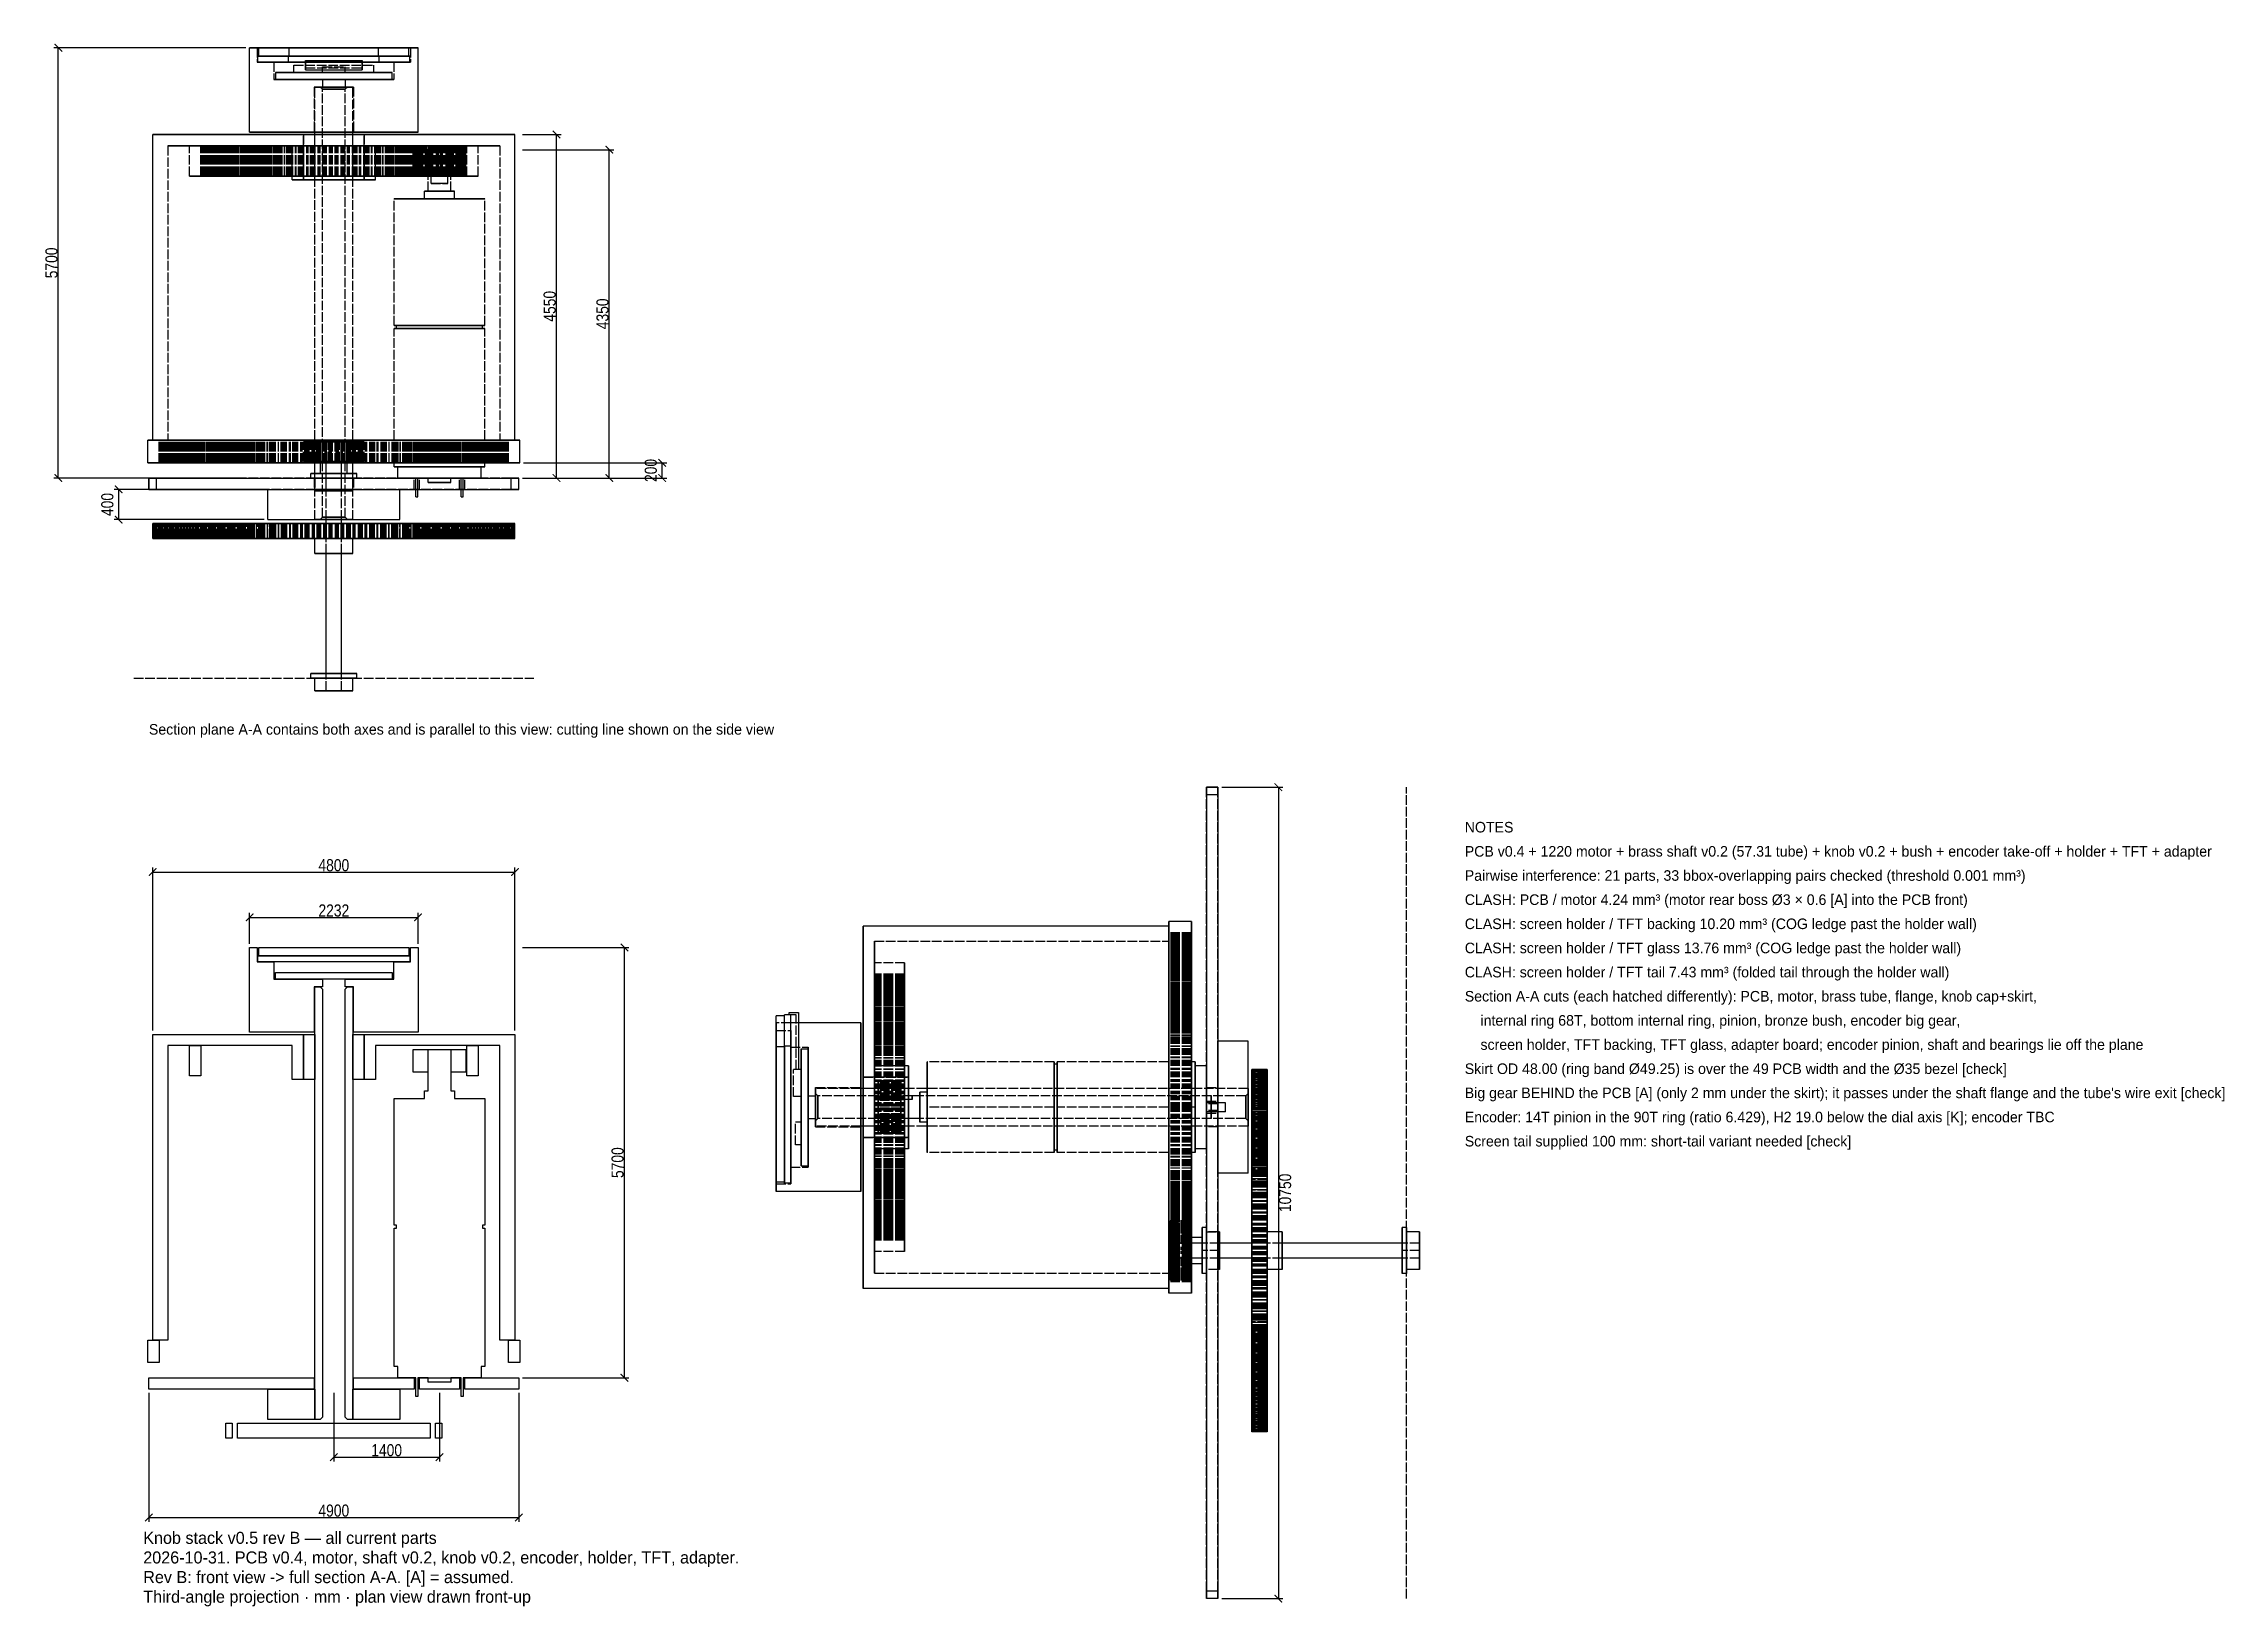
# Model space of a CAD drawing. Header units: millimetres. Extents: x -13 to 276, y -50 to 157.
import ezdxf

# ---------------------------------------------------------------- set-up
doc = ezdxf.new("R2010")
doc.units = ezdxf.units.MM
doc.linetypes.add('DASHED', pattern=[1.524, 1.27, -0.254])
for name, color, linetype in [('DIMS', 3, 'CONTINUOUS'), ('HIDDEN', 8, 'DASHED'), ('TEXT', 7, 'CONTINUOUS'), ('VISIBLE', 7, 'CONTINUOUS')]:
    doc.layers.add(name, color=color, linetype=linetype)
doc.styles.add('OpenSansCondensed-Light', font='OpenSansCondensed-Light.ttf')
doc.dimstyles.new('EZDXF', dxfattribs={"dimtxt": 0.25, "dimasz": 0.175, "dimexe": 0.375, "dimexo": 0.125, "dimgap": 0.1, "dimtad": 1, "dimlfac": 100, "dimzin": 12, "dimdsep": 46, "dimtxsty": 'OpenSansCondensed-Light', "dimblk": 'ARCHTICK', "dimcen": 2.5, "dimazin": 3, "dimtfac": 0.5, "dimtmove": 2, "dimatfit": 3})

msp = doc.modelspace()

# ---------------------------------------------------------------- texts
at = {"layer": 'TEXT'}
for s, height, p in [('Section plane A-A contains both axes and is parallel to this view: cutting line shown on the side view', 1.4, (0.75, 65.01)), ('NOTES', 1.4, (175.085, 52.045)), ('PCB v0.4 + 1220 motor + brass shaft v0.2 (57.31 tube) + knob v0.2 + bush + encoder take-off + holder + TFT + adapter', 1.4, (175.085, 48.845)), ('Pairwise interference: 21 parts, 33 bbox-overlapping pairs checked (threshold 0.001 mm³)', 1.4, (175.085, 45.645)), ('CLASH: PCB / motor 4.24 mm³ (motor rear boss Ø3 × 0.6 [A] into the PCB front)', 1.4, (175.085, 42.445)), ('CLASH: screen holder / TFT backing 10.20 mm³ (COG ledge past the holder wall)', 1.4, (175.085, 39.245)), ('CLASH: screen holder / TFT glass 13.76 mm³ (COG ledge past the holder wall)', 1.4, (175.085, 36.045)), ('CLASH: screen holder / TFT tail 7.43 mm³ (folded tail through the holder wall)', 1.4, (175.085, 32.845)), ('Section A-A cuts (each hatched differently): PCB, motor, brass tube, flange, knob cap+skirt,', 1.4, (175.085, 29.645)), ('    internal ring 68T, bottom internal ring, pinion, bronze bush, encoder big gear,', 1.4, (175.085, 26.445)), ('    screen holder, TFT backing, TFT glass, adapter board; encoder pinion, shaft and bearings lie off the plane', 1.4, (175.085, 23.245)), ('Skirt OD 48.00 (ring band Ø49.25) is over the 49 PCB width and the Ø35 bezel [check]', 1.4, (175.085, 20.045)), ("Big gear BEHIND the PCB [A] (only 2 mm under the skirt); it passes under the shaft flange and the tube's wire exit [check]", 1.4, (175.085, 16.845)), ('Encoder: 14T pinion in the 90T ring (ratio 6.429), H2 19.0 below the dial axis [K]; encoder TBC', 1.4, (175.085, 13.645)), ('Screen tail supplied 100 mm: short-tail variant needed [check]', 1.4, (175.085, 10.445)), ('2026-10-31. PCB v0.4, motor, shaft v0.2, knob v0.2, encoder, holder, TFT, adapter.', 1.6, (0, -44.81)), ('Knob stack v0.5 rev B — all current parts', 1.6, (0, -42.21)), ('Rev B: front view -> full section A-A. [A] = assumed.', 1.6, (0, -47.41)), ('Third-angle projection · mm · plan view drawn front-up', 1.6, (0, -50.01))]:
    msp.add_text(s, height=height, dxfattribs=at).set_placement(p)

# ---------------------------------------------------------------- blocks, each defined once
blk = doc.blocks.new('_ARCHTICK')
at = {"color": 0, "linetype": 'BYBLOCK', "const_width": 0.15}
blk.add_lwpolyline([(-0.5, -0.5), (0.5, 0.5)], dxfattribs=at)

# ---------------------------------------------------------------- dimensions: what is measured, and where the dimension line sits
at = {"layer": 'DIMS'}
for base, p1, p2 in [((-11.25, 99.01), (14.09, 99.01), (14.09, 156.01)), ((54.75, 99.01), (49.75, 99.01), (49.75, 144.51)), ((61.75, 99.01), (49.75, 99.01), (49.75, 142.51)), ((68.75, 99.01), (49.875, 99.01), (49.875, 101.01)), ((-3.25, 93.5), (16.5, 93.5), (16.5, 97.5)), ((150.385, 58.045), (142.385, 58.045), (142.385, -49.455)), ((63.75, -20.2), (49.75, -20.2), (49.75, 36.8))]:
    msp.add_linear_dim(base=base, p1=p1, p2=p2, angle=90, dimstyle='EZDXF', override={"dimtxt": 1.6, "dimasz": 1, "dimexe": 0.6, "dimexo": 0.5, "dimdec": 2}, dxfattribs=at).render()
for base, p1, p2 in [((1.25, 46.8), (1.25, 25.3), (49.25, 25.3)), ((14.09, 40.8), (14.09, 36.8), (36.41, 36.8)), ((0.75, -38.71), (0.75, -21.71), (49.75, -21.71)), ((25.25, -30.71), (25.25, -21.71), (39.25, -21.71))]:
    msp.add_linear_dim(base=base, p1=p1, p2=p2, dimstyle='EZDXF', override={"dimtxt": 1.6, "dimasz": 1, "dimexe": 0.6, "dimexo": 0.5, "dimdec": 2}, dxfattribs=at).render()

# ---------------------------------------------------------------- linework, layer by layer
at = {"layer": 'HIDDEN'}
for p, q in [((-1.25, 72.5), (51.75, 72.5)), ((167.385, -49.455), (167.385, 58.045))]:
    msp.add_line(p, q, dxfattribs=at)
for points in [[(14.09, 156.01), (14.44429, 156.01), (14.79857, 156.01), (15.15286, 156.01), (15.50714, 156.01), (15.86143, 156.01), (16.21571, 156.01), (16.57, 156.01), (16.92429, 156.01), (17.27857, 156.01), (17.63286, 156.01), (17.98714, 156.01), (18.34143, 156.01), (18.69571, 156.01), (19.05, 156.01), (19.40429, 156.01), (19.75857, 156.01), (20.11286, 156.01), (20.46714, 156.01), (20.82143, 156.01), (21.17571, 156.01), (21.53, 156.01), (21.88429, 156.01), (22.23857, 156.01), (22.59286, 156.01), (22.94714, 156.01), (23.30143, 156.01), (23.65571, 156.01), (24.01, 156.01), (24.36429, 156.01), (24.71857, 156.01), (25.07286, 156.01), (25.42714, 156.01), (25.78143, 156.01), (26.13571, 156.01), (26.49, 156.01), (26.84429, 156.01), (27.19857, 156.01), (27.55286, 156.01), (27.90714, 156.01), (28.26143, 156.01), (28.61571, 156.01), (28.97, 156.01), (29.32429, 156.01), (29.67857, 156.01), (30.03286, 156.01), (30.38714, 156.01), (30.74143, 156.01), (31.09571, 156.01), (31.45, 156.01), (31.80429, 156.01), (32.15857, 156.01), (32.51286, 156.01), (32.86714, 156.01), (33.22143, 156.01), (33.57571, 156.01), (33.93, 156.01), (34.28429, 156.01), (34.63857, 156.01), (34.99286, 156.01), (35.34714, 156.01), (35.70143, 156.01), (36.05571, 156.01), (36.41, 156.01)], [(35.41, 156.01), (35.08746, 156.01), (34.76492, 156.01), (34.44238, 156.01), (34.11984, 156.01), (33.7973, 156.01), (33.47476, 156.01), (33.15222, 156.01), (32.82968, 156.01), (32.50714, 156.01), (32.1846, 156.01), (31.86206, 156.01), (31.53952, 156.01), (31.21698, 156.01), (30.89444, 156.01), (30.5719, 156.01), (30.24937, 156.01), (29.92683, 156.01), (29.60429, 156.01), (29.28175, 156.01), (28.95921, 156.01), (28.63667, 156.01), (28.31413, 156.01), (27.99159, 156.01), (27.66905, 156.01), (27.34651, 156.01), (27.02397, 156.01), (26.70143, 156.01), (26.37889, 156.01), (26.05635, 156.01), (25.73381, 156.01), (25.41127, 156.01), (25.08873, 156.01), (24.76619, 156.01), (24.44365, 156.01), (24.12111, 156.01), (23.79857, 156.01), (23.47603, 156.01), (23.15349, 156.01), (22.83095, 156.01), (22.50841, 156.01), (22.18587, 156.01), (21.86333, 156.01), (21.54079, 156.01), (21.21825, 156.01), (20.89571, 156.01), (20.57317, 156.01), (20.25063, 156.01), (19.9281, 156.01), (19.60556, 156.01), (19.28302, 156.01), (18.96048, 156.01), (18.63794, 156.01), (18.3154, 156.01), (17.99286, 156.01), (17.67032, 156.01), (17.34778, 156.01), (17.02524, 156.01), (16.7027, 156.01), (16.38016, 156.01), (16.05762, 156.01), (15.73508, 156.01), (15.41254, 156.01), (15.09, 156.01)], [(15.09, 156.01), (15.41254, 156.01), (15.73508, 156.01), (16.05762, 156.01), (16.38016, 156.01), (16.7027, 156.01), (17.02524, 156.01), (17.34778, 156.01), (17.67032, 156.01), (17.99286, 156.01), (18.3154, 156.01), (18.63794, 156.01), (18.96048, 156.01), (19.28302, 156.01), (19.60556, 156.01), (19.9281, 156.01), (20.25063, 156.01), (20.57317, 156.01), (20.89571, 156.01), (21.21825, 156.01), (21.54079, 156.01), (21.86333, 156.01), (22.18587, 156.01), (22.50841, 156.01), (22.83095, 156.01), (23.15349, 156.01), (23.47603, 156.01), (23.79857, 156.01), (24.12111, 156.01), (24.44365, 156.01), (24.76619, 156.01), (25.08873, 156.01), (25.41127, 156.01), (25.73381, 156.01), (26.05635, 156.01), (26.37889, 156.01), (26.70143, 156.01), (27.02397, 156.01), (27.34651, 156.01), (27.66905, 156.01), (27.99159, 156.01), (28.31413, 156.01), (28.63667, 156.01), (28.95921, 156.01), (29.28175, 156.01), (29.60429, 156.01), (29.92683, 156.01), (30.24937, 156.01), (30.5719, 156.01), (30.89444, 156.01), (31.21698, 156.01), (31.53952, 156.01), (31.86206, 156.01), (32.1846, 156.01), (32.50714, 156.01), (32.82968, 156.01), (33.15222, 156.01), (33.47476, 156.01), (33.7973, 156.01), (34.11984, 156.01), (34.44238, 156.01), (34.76492, 156.01), (35.08746, 156.01), (35.41, 156.01)], [(15.09, 156.01), (15.09, 154.11)], [(35.41, 154.11), (35.08746, 154.11), (34.76492, 154.11), (34.44238, 154.11), (34.11984, 154.11), (33.7973, 154.11), (33.47476, 154.11), (33.15222, 154.11), (32.82968, 154.11), (32.50714, 154.11), (32.1846, 154.11), (31.86206, 154.11), (31.53952, 154.11), (31.21698, 154.11), (30.89444, 154.11), (30.5719, 154.11), (30.24937, 154.11), (29.92683, 154.11), (29.60429, 154.11), (29.28175, 154.11), (28.95921, 154.11), (28.63667, 154.11), (28.31413, 154.11), (27.99159, 154.11), (27.66905, 154.11), (27.34651, 154.11), (27.02397, 154.11), (26.70143, 154.11), (26.37889, 154.11), (26.05635, 154.11), (25.73381, 154.11), (25.41127, 154.11), (25.08873, 154.11), (24.76619, 154.11), (24.44365, 154.11), (24.12111, 154.11), (23.79857, 154.11), (23.47603, 154.11), (23.15349, 154.11), (22.83095, 154.11), (22.50841, 154.11), (22.18587, 154.11), (21.86333, 154.11), (21.54079, 154.11), (21.21825, 154.11), (20.89571, 154.11), (20.57317, 154.11), (20.25063, 154.11), (19.9281, 154.11), (19.60556, 154.11), (19.28302, 154.11), (18.96048, 154.11), (18.63794, 154.11), (18.3154, 154.11), (17.99286, 154.11), (17.67032, 154.11), (17.34778, 154.11), (17.02524, 154.11), (16.7027, 154.11), (16.38016, 154.11), (16.05762, 154.11), (15.73508, 154.11), (15.41254, 154.11), (15.09, 154.11)], [(15.09, 154.11), (15.41254, 154.11), (15.73508, 154.11), (16.05762, 154.11), (16.38016, 154.11), (16.7027, 154.11), (17.02524, 154.11), (17.34778, 154.11), (17.67032, 154.11), (17.99286, 154.11), (18.3154, 154.11), (18.63794, 154.11), (18.96048, 154.11), (19.28302, 154.11), (19.60556, 154.11), (19.9281, 154.11), (20.25063, 154.11), (20.57317, 154.11), (20.89571, 154.11), (21.21825, 154.11), (21.54079, 154.11), (21.86333, 154.11), (22.18587, 154.11), (22.50841, 154.11), (22.83095, 154.11), (23.15349, 154.11), (23.47603, 154.11), (23.79857, 154.11), (24.12111, 154.11), (24.44365, 154.11), (24.76619, 154.11), (25.08873, 154.11), (25.41127, 154.11), (25.73381, 154.11), (26.05635, 154.11), (26.37889, 154.11), (26.70143, 154.11), (27.02397, 154.11), (27.34651, 154.11), (27.66905, 154.11), (27.99159, 154.11), (28.31413, 154.11), (28.63667, 154.11), (28.95921, 154.11), (29.28175, 154.11), (29.60429, 154.11), (29.92683, 154.11), (30.24937, 154.11), (30.5719, 154.11), (30.89444, 154.11), (31.21698, 154.11), (31.53952, 154.11), (31.86206, 154.11), (32.1846, 154.11), (32.50714, 154.11), (32.82968, 154.11), (33.15222, 154.11), (33.47476, 154.11), (33.7973, 154.11), (34.11984, 154.11), (34.44238, 154.11), (34.76492, 154.11), (35.08746, 154.11), (35.41, 154.11)], [(35.31, 154.91), (34.99063, 154.91), (34.67127, 154.91), (34.3519, 154.91), (34.03254, 154.91), (33.71317, 154.91), (33.39381, 154.91), (33.07444, 154.91), (32.75508, 154.91), (32.43571, 154.91), (32.11635, 154.91), (31.79698, 154.91), (31.47762, 154.91), (31.15825, 154.91), (30.83889, 154.91), (30.51952, 154.91), (30.20016, 154.91), (29.88079, 154.91), (29.56143, 154.91), (29.24206, 154.91), (28.9227, 154.91), (28.60333, 154.91), (28.28397, 154.91), (27.9646, 154.91), (27.64524, 154.91), (27.32587, 154.91), (27.00651, 154.91), (26.68714, 154.91), (26.36778, 154.91), (26.04841, 154.91), (25.72905, 154.91), (25.40968, 154.91), (25.09032, 154.91), (24.77095, 154.91), (24.45159, 154.91), (24.13222, 154.91), (23.81286, 154.91), (23.49349, 154.91), (23.17413, 154.91), (22.85476, 154.91), (22.5354, 154.91), (22.21603, 154.91), (21.89667, 154.91), (21.5773, 154.91), (21.25794, 154.91), (20.93857, 154.91), (20.61921, 154.91), (20.29984, 154.91), (19.98048, 154.91), (19.66111, 154.91), (19.34175, 154.91), (19.02238, 154.91), (18.70302, 154.91), (18.38365, 154.91), (18.06429, 154.91), (17.74492, 154.91), (17.42556, 154.91), (17.10619, 154.91), (16.78683, 154.91), (16.46746, 154.91), (16.1481, 154.91), (15.82873, 154.91), (15.50937, 154.91), (15.19, 154.91)], [(15.19, 154.91), (15.25444, 154.91), (15.31889, 154.91), (15.38333, 154.91), (15.44778, 154.91), (15.51222, 154.91), (15.57667, 154.91), (15.64111, 154.91), (15.70556, 154.91), (15.77, 154.91), (15.83444, 154.91), (15.89889, 154.91), (15.96333, 154.91), (16.02778, 154.91), (16.09222, 154.91), (16.15667, 154.91), (16.22111, 154.91), (16.28556, 154.91), (16.35, 154.91), (16.41444, 154.91), (16.47889, 154.91), (16.54333, 154.91), (16.60778, 154.91), (16.67222, 154.91), (16.73667, 154.91), (16.80111, 154.91), (16.86556, 154.91), (16.93, 154.91), (16.99444, 154.91), (17.05889, 154.91), (17.12333, 154.91), (17.18778, 154.91), (17.25222, 154.91), (17.31667, 154.91), (17.38111, 154.91), (17.44556, 154.91), (17.51, 154.91), (17.57444, 154.91), (17.63889, 154.91), (17.70333, 154.91), (17.76778, 154.91), (17.83222, 154.91), (17.89667, 154.91), (17.96111, 154.91), (18.02556, 154.91), (18.09, 154.91), (18.15444, 154.91), (18.21889, 154.91), (18.28333, 154.91), (18.34778, 154.91), (18.41222, 154.91), (18.47667, 154.91), (18.54111, 154.91), (18.60556, 154.91), (18.67, 154.91), (18.73444, 154.91), (18.79889, 154.91), (18.86333, 154.91), (18.92778, 154.91), (18.99222, 154.91), (19.05667, 154.91), (19.12111, 154.91), (19.18556, 154.91), (19.25, 154.91)], [(15.19, 154.11), (15.19, 154.91)], [(19.25, 154.11), (19.18556, 154.11), (19.12111, 154.11), (19.05667, 154.11), (18.99222, 154.11), (18.92778, 154.11), (18.86333, 154.11), (18.79889, 154.11), (18.73444, 154.11), (18.67, 154.11), (18.60556, 154.11), (18.54111, 154.11), (18.47667, 154.11), (18.41222, 154.11), (18.34778, 154.11), (18.28333, 154.11), (18.21889, 154.11), (18.15444, 154.11), (18.09, 154.11), (18.02556, 154.11), (17.96111, 154.11), (17.89667, 154.11), (17.83222, 154.11), (17.76778, 154.11), (17.70333, 154.11), (17.63889, 154.11), (17.57444, 154.11), (17.51, 154.11), (17.44556, 154.11), (17.38111, 154.11), (17.31667, 154.11), (17.25222, 154.11), (17.18778, 154.11), (17.12333, 154.11), (17.05889, 154.11), (16.99444, 154.11), (16.93, 154.11), (16.86556, 154.11), (16.80111, 154.11), (16.73667, 154.11), (16.67222, 154.11), (16.60778, 154.11), (16.54333, 154.11), (16.47889, 154.11), (16.41444, 154.11), (16.35, 154.11), (16.28556, 154.11), (16.22111, 154.11), (16.15667, 154.11), (16.09222, 154.11), (16.02778, 154.11), (15.96333, 154.11), (15.89889, 154.11), (15.83444, 154.11), (15.77, 154.11), (15.70556, 154.11), (15.64111, 154.11), (15.57667, 154.11), (15.51222, 154.11), (15.44778, 154.11), (15.38333, 154.11), (15.31889, 154.11), (15.25444, 154.11), (15.19, 154.11)], [(15.19, 154.11), (15.50937, 154.11), (15.82873, 154.11), (16.1481, 154.11), (16.46746, 154.11), (16.78683, 154.11), (17.10619, 154.11), (17.42556, 154.11), (17.74492, 154.11), (18.06429, 154.11), (18.38365, 154.11), (18.70302, 154.11), (19.02238, 154.11), (19.34175, 154.11), (19.66111, 154.11), (19.98048, 154.11), (20.29984, 154.11), (20.61921, 154.11), (20.93857, 154.11), (21.25794, 154.11), (21.5773, 154.11), (21.89667, 154.11), (22.21603, 154.11), (22.5354, 154.11), (22.85476, 154.11), (23.17413, 154.11), (23.49349, 154.11), (23.81286, 154.11), (24.13222, 154.11), (24.45159, 154.11), (24.77095, 154.11), (25.09032, 154.11), (25.40968, 154.11), (25.72905, 154.11), (26.04841, 154.11), (26.36778, 154.11), (26.68714, 154.11), (27.00651, 154.11), (27.32587, 154.11), (27.64524, 154.11), (27.9646, 154.11), (28.28397, 154.11), (28.60333, 154.11), (28.9227, 154.11), (29.24206, 154.11), (29.56143, 154.11), (29.88079, 154.11), (30.20016, 154.11), (30.51952, 154.11), (30.83889, 154.11), (31.15825, 154.11), (31.47762, 154.11), (31.79698, 154.11), (32.11635, 154.11), (32.43571, 154.11), (32.75508, 154.11), (33.07444, 154.11), (33.39381, 154.11), (33.71317, 154.11), (34.03254, 154.11), (34.3519, 154.11), (34.67127, 154.11), (34.99063, 154.11), (35.31, 154.11)], [(35.2, 156.01), (34.88413, 156.01), (34.56825, 156.01), (34.25238, 156.01), (33.93651, 156.01), (33.62063, 156.01), (33.30476, 156.01), (32.98889, 156.01), (32.67302, 156.01), (32.35714, 156.01), (32.04127, 156.01), (31.7254, 156.01), (31.40952, 156.01), (31.09365, 156.01), (30.77778, 156.01), (30.4619, 156.01), (30.14603, 156.01), (29.83016, 156.01), (29.51429, 156.01), (29.19841, 156.01), (28.88254, 156.01), (28.56667, 156.01), (28.25079, 156.01), (27.93492, 156.01), (27.61905, 156.01), (27.30317, 156.01), (26.9873, 156.01), (26.67143, 156.01), (26.35556, 156.01), (26.03968, 156.01), (25.72381, 156.01), (25.40794, 156.01), (25.09206, 156.01), (24.77619, 156.01), (24.46032, 156.01), (24.14444, 156.01), (23.82857, 156.01), (23.5127, 156.01), (23.19683, 156.01), (22.88095, 156.01), (22.56508, 156.01), (22.24921, 156.01), (21.93333, 156.01), (21.61746, 156.01), (21.30159, 156.01), (20.98571, 156.01), (20.66984, 156.01), (20.35397, 156.01), (20.0381, 156.01), (19.72222, 156.01), (19.40635, 156.01), (19.09048, 156.01), (18.7746, 156.01), (18.45873, 156.01), (18.14286, 156.01), (17.82698, 156.01), (17.51111, 156.01), (17.19524, 156.01), (16.87937, 156.01), (16.56349, 156.01), (16.24762, 156.01), (15.93175, 156.01), (15.61587, 156.01), (15.3, 156.01)], [(15.3, 156.01), (15.36429, 156.01), (15.42857, 156.01), (15.49286, 156.01), (15.55714, 156.01), (15.62143, 156.01), (15.68571, 156.01), (15.75, 156.01), (15.81429, 156.01), (15.87857, 156.01), (15.94286, 156.01), (16.00714, 156.01), (16.07143, 156.01), (16.13571, 156.01), (16.2, 156.01), (16.26429, 156.01), (16.32857, 156.01), (16.39286, 156.01), (16.45714, 156.01), (16.52143, 156.01), (16.58571, 156.01), (16.65, 156.01), (16.71429, 156.01), (16.77857, 156.01), (16.84286, 156.01), (16.90714, 156.01), (16.97143, 156.01), (17.03571, 156.01), (17.1, 156.01), (17.16429, 156.01), (17.22857, 156.01), (17.29286, 156.01), (17.35714, 156.01), (17.42143, 156.01), (17.48571, 156.01), (17.55, 156.01), (17.61429, 156.01), (17.67857, 156.01), (17.74286, 156.01), (17.80714, 156.01), (17.87143, 156.01), (17.93571, 156.01), (18, 156.01), (18.06429, 156.01), (18.12857, 156.01), (18.19286, 156.01), (18.25714, 156.01), (18.32143, 156.01), (18.38571, 156.01), (18.45, 156.01), (18.51429, 156.01), (18.57857, 156.01), (18.64286, 156.01), (18.70714, 156.01), (18.77143, 156.01), (18.83571, 156.01), (18.9, 156.01), (18.96429, 156.01), (19.02857, 156.01), (19.09286, 156.01), (19.15714, 156.01), (19.22143, 156.01), (19.28571, 156.01), (19.35, 156.01)], [(15.3, 154.91), (15.3, 156.01)], [(19.35, 154.91), (19.28571, 154.91), (19.22143, 154.91), (19.15714, 154.91), (19.09286, 154.91), (19.02857, 154.91), (18.96429, 154.91), (18.9, 154.91), (18.83571, 154.91), (18.77143, 154.91), (18.70714, 154.91), (18.64286, 154.91), (18.57857, 154.91), (18.51429, 154.91), (18.45, 154.91), (18.38571, 154.91), (18.32143, 154.91), (18.25714, 154.91), (18.19286, 154.91), (18.12857, 154.91), (18.06429, 154.91), (18, 154.91), (17.93571, 154.91), (17.87143, 154.91), (17.80714, 154.91), (17.74286, 154.91), (17.67857, 154.91), (17.61429, 154.91), (17.55, 154.91), (17.48571, 154.91), (17.42143, 154.91), (17.35714, 154.91), (17.29286, 154.91), (17.22857, 154.91), (17.16429, 154.91), (17.1, 154.91), (17.03571, 154.91), (16.97143, 154.91), (16.90714, 154.91), (16.84286, 154.91), (16.77857, 154.91), (16.71429, 154.91), (16.65, 154.91), (16.58571, 154.91), (16.52143, 154.91), (16.45714, 154.91), (16.39286, 154.91), (16.32857, 154.91), (16.26429, 154.91), (16.2, 154.91), (16.13571, 154.91), (16.07143, 154.91), (16.00714, 154.91), (15.94286, 154.91), (15.87857, 154.91), (15.81429, 154.91), (15.75, 154.91), (15.68571, 154.91), (15.62143, 154.91), (15.55714, 154.91), (15.49286, 154.91), (15.42857, 154.91), (15.36429, 154.91), (15.3, 154.91)], [(15.3, 154.91), (15.61587, 154.91), (15.93175, 154.91), (16.24762, 154.91), (16.56349, 154.91), (16.87937, 154.91), (17.19524, 154.91), (17.51111, 154.91), (17.82698, 154.91), (18.14286, 154.91), (18.45873, 154.91), (18.7746, 154.91), (19.09048, 154.91), (19.40635, 154.91), (19.72222, 154.91), (20.0381, 154.91), (20.35397, 154.91), (20.66984, 154.91), (20.98571, 154.91), (21.30159, 154.91), (21.61746, 154.91), (21.93333, 154.91), (22.24921, 154.91), (22.56508, 154.91), (22.88095, 154.91), (23.19683, 154.91), (23.5127, 154.91), (23.82857, 154.91), (24.14444, 154.91), (24.46032, 154.91), (24.77619, 154.91), (25.09206, 154.91), (25.40794, 154.91), (25.72381, 154.91), (26.03968, 154.91), (26.35556, 154.91), (26.67143, 154.91), (26.9873, 154.91), (27.30317, 154.91), (27.61905, 154.91), (27.93492, 154.91), (28.25079, 154.91), (28.56667, 154.91), (28.88254, 154.91), (29.19841, 154.91), (29.51429, 154.91), (29.83016, 154.91), (30.14603, 154.91), (30.4619, 154.91), (30.77778, 154.91), (31.09365, 154.91), (31.40952, 154.91), (31.7254, 154.91), (32.04127, 154.91), (32.35714, 154.91), (32.67302, 154.91), (32.98889, 154.91), (33.30476, 154.91), (33.62063, 154.91), (33.93651, 154.91), (34.25238, 154.91), (34.56825, 154.91), (34.88413, 154.91), (35.2, 154.91)], [(33.2, 154.11), (32.94762, 154.11), (32.69524, 154.11), (32.44286, 154.11), (32.19048, 154.11), (31.9381, 154.11), (31.68571, 154.11), (31.43333, 154.11), (31.18095, 154.11), (30.92857, 154.11), (30.67619, 154.11), (30.42381, 154.11), (30.17143, 154.11), (29.91905, 154.11), (29.66667, 154.11), (29.41429, 154.11), (29.1619, 154.11), (28.90952, 154.11), (28.65714, 154.11), (28.40476, 154.11), (28.15238, 154.11), (27.9, 154.11), (27.64762, 154.11), (27.39524, 154.11), (27.14286, 154.11), (26.89048, 154.11), (26.6381, 154.11), (26.38571, 154.11), (26.13333, 154.11), (25.88095, 154.11), (25.62857, 154.11), (25.37619, 154.11), (25.12381, 154.11), (24.87143, 154.11), (24.61905, 154.11), (24.36667, 154.11), (24.11429, 154.11), (23.8619, 154.11), (23.60952, 154.11), (23.35714, 154.11), (23.10476, 154.11), (22.85238, 154.11), (22.6, 154.11), (22.34762, 154.11), (22.09524, 154.11), (21.84286, 154.11), (21.59048, 154.11), (21.3381, 154.11), (21.08571, 154.11), (20.83333, 154.11), (20.58095, 154.11), (20.32857, 154.11), (20.07619, 154.11), (19.82381, 154.11), (19.57143, 154.11), (19.31905, 154.11), (19.06667, 154.11), (18.81429, 154.11), (18.5619, 154.11), (18.30952, 154.11), (18.05714, 154.11), (17.80476, 154.11), (17.55238, 154.11), (17.3, 154.11)], [(17.3, 154.11), (17.55238, 154.11), (17.80476, 154.11), (18.05714, 154.11), (18.30952, 154.11), (18.5619, 154.11), (18.81429, 154.11), (19.06667, 154.11), (19.31905, 154.11), (19.57143, 154.11), (19.82381, 154.11), (20.07619, 154.11), (20.32857, 154.11), (20.58095, 154.11), (20.83333, 154.11), (21.08571, 154.11), (21.3381, 154.11), (21.59048, 154.11), (21.84286, 154.11), (22.09524, 154.11), (22.34762, 154.11), (22.6, 154.11), (22.85238, 154.11), (23.10476, 154.11), (23.35714, 154.11), (23.60952, 154.11), (23.8619, 154.11), (24.11429, 154.11), (24.36667, 154.11), (24.61905, 154.11), (24.87143, 154.11), (25.12381, 154.11), (25.37619, 154.11), (25.62857, 154.11), (25.88095, 154.11), (26.13333, 154.11), (26.38571, 154.11), (26.6381, 154.11), (26.89048, 154.11), (27.14286, 154.11), (27.39524, 154.11), (27.64762, 154.11), (27.9, 154.11), (28.15238, 154.11), (28.40476, 154.11), (28.65714, 154.11), (28.90952, 154.11), (29.1619, 154.11), (29.41429, 154.11), (29.66667, 154.11), (29.91905, 154.11), (30.17143, 154.11), (30.42381, 154.11), (30.67619, 154.11), (30.92857, 154.11), (31.18095, 154.11), (31.43333, 154.11), (31.68571, 154.11), (31.9381, 154.11), (32.19048, 154.11), (32.44286, 154.11), (32.69524, 154.11), (32.94762, 154.11), (33.2, 154.11)], [(17.3, 154.11), (17.3, 151.81)], [(19.25, 154.11), (19.25, 154.91)], [(31.15, 156.01), (30.9627, 156.01), (30.7754, 156.01), (30.5881, 156.01), (30.40079, 156.01), (30.21349, 156.01), (30.02619, 156.01), (29.83889, 156.01), (29.65159, 156.01), (29.46429, 156.01), (29.27698, 156.01), (29.08968, 156.01), (28.90238, 156.01), (28.71508, 156.01), (28.52778, 156.01), (28.34048, 156.01), (28.15317, 156.01), (27.96587, 156.01), (27.77857, 156.01), (27.59127, 156.01), (27.40397, 156.01), (27.21667, 156.01), (27.02937, 156.01), (26.84206, 156.01), (26.65476, 156.01), (26.46746, 156.01), (26.28016, 156.01), (26.09286, 156.01), (25.90556, 156.01), (25.71825, 156.01), (25.53095, 156.01), (25.34365, 156.01), (25.15635, 156.01), (24.96905, 156.01), (24.78175, 156.01), (24.59444, 156.01), (24.40714, 156.01), (24.21984, 156.01), (24.03254, 156.01), (23.84524, 156.01), (23.65794, 156.01), (23.47063, 156.01), (23.28333, 156.01), (23.09603, 156.01), (22.90873, 156.01), (22.72143, 156.01), (22.53413, 156.01), (22.34683, 156.01), (22.15952, 156.01), (21.97222, 156.01), (21.78492, 156.01), (21.59762, 156.01), (21.41032, 156.01), (21.22302, 156.01), (21.03571, 156.01), (20.84841, 156.01), (20.66111, 156.01), (20.47381, 156.01), (20.28651, 156.01), (20.09921, 156.01), (19.9119, 156.01), (19.7246, 156.01), (19.5373, 156.01), (19.35, 156.01)], [(19.35, 154.91), (19.35, 156.01)], [(19.35, 154.91), (31.15, 154.91)], [(19.95, 152.72), (19.95, 153.72)], [(19.95, 152.72), (19.95, 153.72)], [(19.95, 153.72), (30.55, 153.72)], [(19.95, 153.72), (30.55, 153.72)], [(21.5, 153.37), (21.5, 154.31)], [(21.5, 154.31), (29, 154.31)], [(21.5, 154.11), (29, 154.11)], [(21.5, 153.07), (21.5, 153.37)], [(21.5, 153.37), (29, 153.37)], [(21.5, 153.37), (29, 153.37)], [(23.75, 152.72), (23.75, 153.47)], [(23.75, 152.72), (23.75, 153.47)], [(23.75, 153.47), (26.75, 153.47)], [(23.75, 153.47), (26.75, 153.47)], [(26.75, 152.72), (26.75, 153.47)], [(26.75, 152.72), (26.75, 153.47)], [(29, 153.37), (29, 154.31)], [(29, 153.07), (29, 153.37)], [(30.55, 152.72), (30.55, 153.72)], [(30.55, 152.72), (30.55, 153.72)], [(31.15, 154.91), (31.15, 156.01)], [(31.15, 156.01), (31.21429, 156.01), (31.27857, 156.01), (31.34286, 156.01), (31.40714, 156.01), (31.47143, 156.01), (31.53571, 156.01), (31.6, 156.01), (31.66429, 156.01), (31.72857, 156.01), (31.79286, 156.01), (31.85714, 156.01), (31.92143, 156.01), (31.98571, 156.01), (32.05, 156.01), (32.11429, 156.01), (32.17857, 156.01), (32.24286, 156.01), (32.30714, 156.01), (32.37143, 156.01), (32.43571, 156.01), (32.5, 156.01), (32.56429, 156.01), (32.62857, 156.01), (32.69286, 156.01), (32.75714, 156.01), (32.82143, 156.01), (32.88571, 156.01), (32.95, 156.01), (33.01429, 156.01), (33.07857, 156.01), (33.14286, 156.01), (33.20714, 156.01), (33.27143, 156.01), (33.33571, 156.01), (33.4, 156.01), (33.46429, 156.01), (33.52857, 156.01), (33.59286, 156.01), (33.65714, 156.01), (33.72143, 156.01), (33.78571, 156.01), (33.85, 156.01), (33.91429, 156.01), (33.97857, 156.01), (34.04286, 156.01), (34.10714, 156.01), (34.17143, 156.01), (34.23571, 156.01), (34.3, 156.01), (34.36429, 156.01), (34.42857, 156.01), (34.49286, 156.01), (34.55714, 156.01), (34.62143, 156.01), (34.68571, 156.01), (34.75, 156.01), (34.81429, 156.01), (34.87857, 156.01), (34.94286, 156.01), (35.00714, 156.01), (35.07143, 156.01), (35.13571, 156.01), (35.2, 156.01)], [(35.2, 154.91), (35.13571, 154.91), (35.07143, 154.91), (35.00714, 154.91), (34.94286, 154.91), (34.87857, 154.91), (34.81429, 154.91), (34.75, 154.91), (34.68571, 154.91), (34.62143, 154.91), (34.55714, 154.91), (34.49286, 154.91), (34.42857, 154.91), (34.36429, 154.91), (34.3, 154.91), (34.23571, 154.91), (34.17143, 154.91), (34.10714, 154.91), (34.04286, 154.91), (33.97857, 154.91), (33.91429, 154.91), (33.85, 154.91), (33.78571, 154.91), (33.72143, 154.91), (33.65714, 154.91), (33.59286, 154.91), (33.52857, 154.91), (33.46429, 154.91), (33.4, 154.91), (33.33571, 154.91), (33.27143, 154.91), (33.20714, 154.91), (33.14286, 154.91), (33.07857, 154.91), (33.01429, 154.91), (32.95, 154.91), (32.88571, 154.91), (32.82143, 154.91), (32.75714, 154.91), (32.69286, 154.91), (32.62857, 154.91), (32.56429, 154.91), (32.5, 154.91), (32.43571, 154.91), (32.37143, 154.91), (32.30714, 154.91), (32.24286, 154.91), (32.17857, 154.91), (32.11429, 154.91), (32.05, 154.91), (31.98571, 154.91), (31.92143, 154.91), (31.85714, 154.91), (31.79286, 154.91), (31.72857, 154.91), (31.66429, 154.91), (31.6, 154.91), (31.53571, 154.91), (31.47143, 154.91), (31.40714, 154.91), (31.34286, 154.91), (31.27857, 154.91), (31.21429, 154.91), (31.15, 154.91)], [(31.25, 154.11), (31.25, 154.91)], [(31.25, 154.91), (31.31444, 154.91), (31.37889, 154.91), (31.44333, 154.91), (31.50778, 154.91), (31.57222, 154.91), (31.63667, 154.91), (31.70111, 154.91), (31.76556, 154.91), (31.83, 154.91), (31.89444, 154.91), (31.95889, 154.91), (32.02333, 154.91), (32.08778, 154.91), (32.15222, 154.91), (32.21667, 154.91), (32.28111, 154.91), (32.34556, 154.91), (32.41, 154.91), (32.47444, 154.91), (32.53889, 154.91), (32.60333, 154.91), (32.66778, 154.91), (32.73222, 154.91), (32.79667, 154.91), (32.86111, 154.91), (32.92556, 154.91), (32.99, 154.91), (33.05444, 154.91), (33.11889, 154.91), (33.18333, 154.91), (33.24778, 154.91), (33.31222, 154.91), (33.37667, 154.91), (33.44111, 154.91), (33.50556, 154.91), (33.57, 154.91), (33.63444, 154.91), (33.69889, 154.91), (33.76333, 154.91), (33.82778, 154.91), (33.89222, 154.91), (33.95667, 154.91), (34.02111, 154.91), (34.08556, 154.91), (34.15, 154.91), (34.21444, 154.91), (34.27889, 154.91), (34.34333, 154.91), (34.40778, 154.91), (34.47222, 154.91), (34.53667, 154.91), (34.60111, 154.91), (34.66556, 154.91), (34.73, 154.91), (34.79444, 154.91), (34.85889, 154.91), (34.92333, 154.91), (34.98778, 154.91), (35.05222, 154.91), (35.11667, 154.91), (35.18111, 154.91), (35.24556, 154.91), (35.31, 154.91)], [(35.31, 154.11), (35.24556, 154.11), (35.18111, 154.11), (35.11667, 154.11), (35.05222, 154.11), (34.98778, 154.11), (34.92333, 154.11), (34.85889, 154.11), (34.79444, 154.11), (34.73, 154.11), (34.66556, 154.11), (34.60111, 154.11), (34.53667, 154.11), (34.47222, 154.11), (34.40778, 154.11), (34.34333, 154.11), (34.27889, 154.11), (34.21444, 154.11), (34.15, 154.11), (34.08556, 154.11), (34.02111, 154.11), (33.95667, 154.11), (33.89222, 154.11), (33.82778, 154.11), (33.76333, 154.11), (33.69889, 154.11), (33.63444, 154.11), (33.57, 154.11), (33.50556, 154.11), (33.44111, 154.11), (33.37667, 154.11), (33.31222, 154.11), (33.24778, 154.11), (33.18333, 154.11), (33.11889, 154.11), (33.05444, 154.11), (32.99, 154.11), (32.92556, 154.11), (32.86111, 154.11), (32.79667, 154.11), (32.73222, 154.11), (32.66778, 154.11), (32.60333, 154.11), (32.53889, 154.11), (32.47444, 154.11), (32.41, 154.11), (32.34556, 154.11), (32.28111, 154.11), (32.21667, 154.11), (32.15222, 154.11), (32.08778, 154.11), (32.02333, 154.11), (31.95889, 154.11), (31.89444, 154.11), (31.83, 154.11), (31.76556, 154.11), (31.70111, 154.11), (31.63667, 154.11), (31.57222, 154.11), (31.50778, 154.11), (31.44333, 154.11), (31.37889, 154.11), (31.31444, 154.11), (31.25, 154.11)], [(33.2, 154.11), (33.2, 151.81)], [(35.2, 154.91), (35.2, 156.01)], [(35.31, 154.11), (35.31, 154.91)], [(35.41, 156.01), (35.41, 154.11)], [(33.2, 151.81), (32.94762, 151.81), (32.69524, 151.81), (32.44286, 151.81), (32.19048, 151.81), (31.9381, 151.81), (31.68571, 151.81), (31.43333, 151.81), (31.18095, 151.81), (30.92857, 151.81), (30.67619, 151.81), (30.42381, 151.81), (30.17143, 151.81), (29.91905, 151.81), (29.66667, 151.81), (29.41429, 151.81), (29.1619, 151.81), (28.90952, 151.81), (28.65714, 151.81), (28.40476, 151.81), (28.15238, 151.81), (27.9, 151.81), (27.64762, 151.81), (27.39524, 151.81), (27.14286, 151.81), (26.89048, 151.81), (26.6381, 151.81), (26.38571, 151.81), (26.13333, 151.81), (25.88095, 151.81), (25.62857, 151.81), (25.37619, 151.81), (25.12381, 151.81), (24.87143, 151.81), (24.61905, 151.81), (24.36667, 151.81), (24.11429, 151.81), (23.8619, 151.81), (23.60952, 151.81), (23.35714, 151.81), (23.10476, 151.81), (22.85238, 151.81), (22.6, 151.81), (22.34762, 151.81), (22.09524, 151.81), (21.84286, 151.81), (21.59048, 151.81), (21.3381, 151.81), (21.08571, 151.81), (20.83333, 151.81), (20.58095, 151.81), (20.32857, 151.81), (20.07619, 151.81), (19.82381, 151.81), (19.57143, 151.81), (19.31905, 151.81), (19.06667, 151.81), (18.81429, 151.81), (18.5619, 151.81), (18.30952, 151.81), (18.05714, 151.81), (17.80476, 151.81), (17.55238, 151.81), (17.3, 151.81)], [(17.3, 151.81), (17.55238, 151.81), (17.80476, 151.81), (18.05714, 151.81), (18.30952, 151.81), (18.5619, 151.81), (18.81429, 151.81), (19.06667, 151.81), (19.31905, 151.81), (19.57143, 151.81), (19.82381, 151.81), (20.07619, 151.81), (20.32857, 151.81), (20.58095, 151.81), (20.83333, 151.81), (21.08571, 151.81), (21.3381, 151.81), (21.59048, 151.81), (21.84286, 151.81), (22.09524, 151.81), (22.34762, 151.81), (22.6, 151.81), (22.85238, 151.81), (23.10476, 151.81), (23.35714, 151.81), (23.60952, 151.81), (23.8619, 151.81), (24.11429, 151.81), (24.36667, 151.81), (24.61905, 151.81), (24.87143, 151.81), (25.12381, 151.81), (25.37619, 151.81), (25.62857, 151.81), (25.88095, 151.81), (26.13333, 151.81), (26.38571, 151.81), (26.6381, 151.81), (26.89048, 151.81), (27.14286, 151.81), (27.39524, 151.81), (27.64762, 151.81), (27.9, 151.81), (28.15238, 151.81), (28.40476, 151.81), (28.65714, 151.81), (28.90952, 151.81), (29.1619, 151.81), (29.41429, 151.81), (29.66667, 151.81), (29.91905, 151.81), (30.17143, 151.81), (30.42381, 151.81), (30.67619, 151.81), (30.92857, 151.81), (31.18095, 151.81), (31.43333, 151.81), (31.68571, 151.81), (31.9381, 151.81), (32.19048, 151.81), (32.44286, 151.81), (32.69524, 151.81), (32.94762, 151.81), (33.2, 151.81)], [(33, 152.72), (32.75397, 152.72), (32.50794, 152.72), (32.2619, 152.72), (32.01587, 152.72), (31.76984, 152.72), (31.52381, 152.72), (31.27778, 152.72), (31.03175, 152.72), (30.78571, 152.72), (30.53968, 152.72), (30.29365, 152.72), (30.04762, 152.72), (29.80159, 152.72), (29.55556, 152.72), (29.30952, 152.72), (29.06349, 152.72), (28.81746, 152.72), (28.57143, 152.72), (28.3254, 152.72), (28.07937, 152.72), (27.83333, 152.72), (27.5873, 152.72), (27.34127, 152.72), (27.09524, 152.72), (26.84921, 152.72), (26.60317, 152.72), (26.35714, 152.72), (26.11111, 152.72), (25.86508, 152.72), (25.61905, 152.72), (25.37302, 152.72), (25.12698, 152.72), (24.88095, 152.72), (24.63492, 152.72), (24.38889, 152.72), (24.14286, 152.72), (23.89683, 152.72), (23.65079, 152.72), (23.40476, 152.72), (23.15873, 152.72), (22.9127, 152.72), (22.66667, 152.72), (22.42063, 152.72), (22.1746, 152.72), (21.92857, 152.72), (21.68254, 152.72), (21.43651, 152.72), (21.19048, 152.72), (20.94444, 152.72), (20.69841, 152.72), (20.45238, 152.72), (20.20635, 152.72), (19.96032, 152.72), (19.71429, 152.72), (19.46825, 152.72), (19.22222, 152.72), (18.97619, 152.72), (18.73016, 152.72), (18.48413, 152.72), (18.2381, 152.72), (17.99206, 152.72), (17.74603, 152.72), (17.5, 152.72)], [(17.5, 152.72), (17.74603, 152.72), (17.99206, 152.72), (18.2381, 152.72), (18.48413, 152.72), (18.73016, 152.72), (18.97619, 152.72), (19.22222, 152.72), (19.46825, 152.72), (19.71429, 152.72), (19.96032, 152.72), (20.20635, 152.72), (20.45238, 152.72), (20.69841, 152.72), (20.94444, 152.72), (21.19048, 152.72), (21.43651, 152.72), (21.68254, 152.72), (21.92857, 152.72), (22.1746, 152.72), (22.42063, 152.72), (22.66667, 152.72), (22.9127, 152.72), (23.15873, 152.72), (23.40476, 152.72), (23.65079, 152.72), (23.89683, 152.72), (24.14286, 152.72), (24.38889, 152.72), (24.63492, 152.72), (24.88095, 152.72), (25.12698, 152.72), (25.37302, 152.72), (25.61905, 152.72), (25.86508, 152.72), (26.11111, 152.72), (26.35714, 152.72), (26.60317, 152.72), (26.84921, 152.72), (27.09524, 152.72), (27.34127, 152.72), (27.5873, 152.72), (27.83333, 152.72), (28.07937, 152.72), (28.3254, 152.72), (28.57143, 152.72), (28.81746, 152.72), (29.06349, 152.72), (29.30952, 152.72), (29.55556, 152.72), (29.80159, 152.72), (30.04762, 152.72), (30.29365, 152.72), (30.53968, 152.72), (30.78571, 152.72), (31.03175, 152.72), (31.27778, 152.72), (31.52381, 152.72), (31.76984, 152.72), (32.01587, 152.72), (32.2619, 152.72), (32.50794, 152.72), (32.75397, 152.72), (33, 152.72)], [(17.5, 152.72), (17.5, 151.81)], [(33, 151.81), (32.75397, 151.81), (32.50794, 151.81), (32.2619, 151.81), (32.01587, 151.81), (31.76984, 151.81), (31.52381, 151.81), (31.27778, 151.81), (31.03175, 151.81), (30.78571, 151.81), (30.53968, 151.81), (30.29365, 151.81), (30.04762, 151.81), (29.80159, 151.81), (29.55556, 151.81), (29.30952, 151.81), (29.06349, 151.81), (28.81746, 151.81), (28.57143, 151.81), (28.3254, 151.81), (28.07937, 151.81), (27.83333, 151.81), (27.5873, 151.81), (27.34127, 151.81), (27.09524, 151.81), (26.84921, 151.81), (26.60317, 151.81), (26.35714, 151.81), (26.11111, 151.81), (25.86508, 151.81), (25.61905, 151.81), (25.37302, 151.81), (25.12698, 151.81), (24.88095, 151.81), (24.63492, 151.81), (24.38889, 151.81), (24.14286, 151.81), (23.89683, 151.81), (23.65079, 151.81), (23.40476, 151.81), (23.15873, 151.81), (22.9127, 151.81), (22.66667, 151.81), (22.42063, 151.81), (22.1746, 151.81), (21.92857, 151.81), (21.68254, 151.81), (21.43651, 151.81), (21.19048, 151.81), (20.94444, 151.81), (20.69841, 151.81), (20.45238, 151.81), (20.20635, 151.81), (19.96032, 151.81), (19.71429, 151.81), (19.46825, 151.81), (19.22222, 151.81), (18.97619, 151.81), (18.73016, 151.81), (18.48413, 151.81), (18.2381, 151.81), (17.99206, 151.81), (17.74603, 151.81), (17.5, 151.81)], [(17.5, 151.81), (17.74603, 151.81), (17.99206, 151.81), (18.2381, 151.81), (18.48413, 151.81), (18.73016, 151.81), (18.97619, 151.81), (19.22222, 151.81), (19.46825, 151.81), (19.71429, 151.81), (19.96032, 151.81), (20.20635, 151.81), (20.45238, 151.81), (20.69841, 151.81), (20.94444, 151.81), (21.19048, 151.81), (21.43651, 151.81), (21.68254, 151.81), (21.92857, 151.81), (22.1746, 151.81), (22.42063, 151.81), (22.66667, 151.81), (22.9127, 151.81), (23.15873, 151.81), (23.40476, 151.81), (23.65079, 151.81), (23.89683, 151.81), (24.14286, 151.81), (24.38889, 151.81), (24.63492, 151.81), (24.88095, 151.81), (25.12698, 151.81), (25.37302, 151.81), (25.61905, 151.81), (25.86508, 151.81), (26.11111, 151.81), (26.35714, 151.81), (26.60317, 151.81), (26.84921, 151.81), (27.09524, 151.81), (27.34127, 151.81), (27.5873, 151.81), (27.83333, 151.81), (28.07937, 151.81), (28.3254, 151.81), (28.57143, 151.81), (28.81746, 151.81), (29.06349, 151.81), (29.30952, 151.81), (29.55556, 151.81), (29.80159, 151.81), (30.04762, 151.81), (30.29365, 151.81), (30.53968, 151.81), (30.78571, 151.81), (31.03175, 151.81), (31.27778, 151.81), (31.52381, 151.81), (31.76984, 151.81), (32.01587, 151.81), (32.2619, 151.81), (32.50794, 151.81), (32.75397, 151.81), (33, 151.81)], [(19.95, 152.72), (30.55, 152.72)], [(19.95, 152.72), (30.55, 152.72)], [(21.5, 153.07), (29, 153.07)], [(27.85, 150.81), (27.76746, 150.81), (27.68492, 150.81), (27.60238, 150.81), (27.51984, 150.81), (27.4373, 150.81), (27.35476, 150.81), (27.27222, 150.81), (27.18968, 150.81), (27.10714, 150.81), (27.0246, 150.81), (26.94206, 150.81), (26.85952, 150.81), (26.77698, 150.81), (26.69444, 150.81), (26.6119, 150.81), (26.52937, 150.81), (26.44683, 150.81), (26.36429, 150.81), (26.28175, 150.81), (26.19921, 150.81), (26.11667, 150.81), (26.03413, 150.81), (25.95159, 150.81), (25.86905, 150.81), (25.78651, 150.81), (25.70397, 150.81), (25.62143, 150.81), (25.53889, 150.81), (25.45635, 150.81), (25.37381, 150.81), (25.29127, 150.81), (25.20873, 150.81), (25.12619, 150.81), (25.04365, 150.81), (24.96111, 150.81), (24.87857, 150.81), (24.79603, 150.81), (24.71349, 150.81), (24.63095, 150.81), (24.54841, 150.81), (24.46587, 150.81), (24.38333, 150.81), (24.30079, 150.81), (24.21825, 150.81), (24.13571, 150.81), (24.05317, 150.81), (23.97063, 150.81), (23.8881, 150.81), (23.80556, 150.81), (23.72302, 150.81), (23.64048, 150.81), (23.55794, 150.81), (23.4754, 150.81), (23.39286, 150.81), (23.31032, 150.81), (23.22778, 150.81), (23.14524, 150.81), (23.0627, 150.81), (22.98016, 150.81), (22.89762, 150.81), (22.81508, 150.81), (22.73254, 150.81), (22.65, 150.81)], [(22.65, 150.81), (22.73254, 150.81), (22.81508, 150.81), (22.89762, 150.81), (22.98016, 150.81), (23.0627, 150.81), (23.14524, 150.81), (23.22778, 150.81), (23.31032, 150.81), (23.39286, 150.81), (23.4754, 150.81), (23.55794, 150.81), (23.64048, 150.81), (23.72302, 150.81), (23.80556, 150.81), (23.8881, 150.81), (23.97063, 150.81), (24.05317, 150.81), (24.13571, 150.81), (24.21825, 150.81), (24.30079, 150.81), (24.38333, 150.81), (24.46587, 150.81), (24.54841, 150.81), (24.63095, 150.81), (24.71349, 150.81), (24.79603, 150.81), (24.87857, 150.81), (24.96111, 150.81), (25.04365, 150.81), (25.12619, 150.81), (25.20873, 150.81), (25.29127, 150.81), (25.37381, 150.81), (25.45635, 150.81), (25.53889, 150.81), (25.62143, 150.81), (25.70397, 150.81), (25.78651, 150.81), (25.86905, 150.81), (25.95159, 150.81), (26.03413, 150.81), (26.11667, 150.81), (26.19921, 150.81), (26.28175, 150.81), (26.36429, 150.81), (26.44683, 150.81), (26.52937, 150.81), (26.6119, 150.81), (26.69444, 150.81), (26.77698, 150.81), (26.85952, 150.81), (26.94206, 150.81), (27.0246, 150.81), (27.10714, 150.81), (27.18968, 150.81), (27.27222, 150.81), (27.35476, 150.81), (27.4373, 150.81), (27.51984, 150.81), (27.60238, 150.81), (27.68492, 150.81), (27.76746, 150.81), (27.85, 150.81)], [(22.65, 150.81), (22.65, 144.81)], [(27.75, 150.81), (27.67063, 150.81), (27.59127, 150.81), (27.5119, 150.81), (27.43254, 150.81), (27.35317, 150.81), (27.27381, 150.81), (27.19444, 150.81), (27.11508, 150.81), (27.03571, 150.81), (26.95635, 150.81), (26.87698, 150.81), (26.79762, 150.81), (26.71825, 150.81), (26.63889, 150.81), (26.55952, 150.81), (26.48016, 150.81), (26.40079, 150.81), (26.32143, 150.81), (26.24206, 150.81), (26.1627, 150.81), (26.08333, 150.81), (26.00397, 150.81), (25.9246, 150.81), (25.84524, 150.81), (25.76587, 150.81), (25.68651, 150.81), (25.60714, 150.81), (25.52778, 150.81), (25.44841, 150.81), (25.36905, 150.81), (25.28968, 150.81), (25.21032, 150.81), (25.13095, 150.81), (25.05159, 150.81), (24.97222, 150.81), (24.89286, 150.81), (24.81349, 150.81), (24.73413, 150.81), (24.65476, 150.81), (24.5754, 150.81), (24.49603, 150.81), (24.41667, 150.81), (24.3373, 150.81), (24.25794, 150.81), (24.17857, 150.81), (24.09921, 150.81), (24.01984, 150.81), (23.94048, 150.81), (23.86111, 150.81), (23.78175, 150.81), (23.70238, 150.81), (23.62302, 150.81), (23.54365, 150.81), (23.46429, 150.81), (23.38492, 150.81), (23.30556, 150.81), (23.22619, 150.81), (23.14683, 150.81), (23.06746, 150.81), (22.9881, 150.81), (22.90873, 150.81), (22.82937, 150.81), (22.75, 150.81)], [(22.75, 150.81), (22.82937, 150.81), (22.90873, 150.81), (22.9881, 150.81), (23.06746, 150.81), (23.14683, 150.81), (23.22619, 150.81), (23.30556, 150.81), (23.38492, 150.81), (23.46429, 150.81), (23.54365, 150.81), (23.62302, 150.81), (23.70238, 150.81), (23.78175, 150.81), (23.86111, 150.81), (23.94048, 150.81), (24.01984, 150.81), (24.09921, 150.81), (24.17857, 150.81), (24.25794, 150.81), (24.3373, 150.81), (24.41667, 150.81), (24.49603, 150.81), (24.5754, 150.81), (24.65476, 150.81), (24.73413, 150.81), (24.81349, 150.81), (24.89286, 150.81), (24.97222, 150.81), (25.05159, 150.81), (25.13095, 150.81), (25.21032, 150.81), (25.28968, 150.81), (25.36905, 150.81), (25.44841, 150.81), (25.52778, 150.81), (25.60714, 150.81), (25.68651, 150.81), (25.76587, 150.81), (25.84524, 150.81), (25.9246, 150.81), (26.00397, 150.81), (26.08333, 150.81), (26.1627, 150.81), (26.24206, 150.81), (26.32143, 150.81), (26.40079, 150.81), (26.48016, 150.81), (26.55952, 150.81), (26.63889, 150.81), (26.71825, 150.81), (26.79762, 150.81), (26.87698, 150.81), (26.95635, 150.81), (27.03571, 150.81), (27.11508, 150.81), (27.19444, 150.81), (27.27381, 150.81), (27.35317, 150.81), (27.43254, 150.81), (27.5119, 150.81), (27.59127, 150.81), (27.67063, 150.81), (27.75, 150.81)], [(22.75, 144.81), (22.75, 150.81)], [(27.05, 150.81), (26.99286, 150.81), (26.93571, 150.81), (26.87857, 150.81), (26.82143, 150.81), (26.76429, 150.81), (26.70714, 150.81), (26.65, 150.81), (26.59286, 150.81), (26.53571, 150.81), (26.47857, 150.81), (26.42143, 150.81), (26.36429, 150.81), (26.30714, 150.81), (26.25, 150.81), (26.19286, 150.81), (26.13571, 150.81), (26.07857, 150.81), (26.02143, 150.81), (25.96429, 150.81), (25.90714, 150.81), (25.85, 150.81), (25.79286, 150.81), (25.73571, 150.81), (25.67857, 150.81), (25.62143, 150.81), (25.56429, 150.81), (25.50714, 150.81), (25.45, 150.81), (25.39286, 150.81), (25.33571, 150.81), (25.27857, 150.81), (25.22143, 150.81), (25.16429, 150.81), (25.10714, 150.81), (25.05, 150.81), (24.99286, 150.81), (24.93571, 150.81), (24.87857, 150.81), (24.82143, 150.81), (24.76429, 150.81), (24.70714, 150.81), (24.65, 150.81), (24.59286, 150.81), (24.53571, 150.81), (24.47857, 150.81), (24.42143, 150.81), (24.36429, 150.81), (24.30714, 150.81), (24.25, 150.81), (24.19286, 150.81), (24.13571, 150.81), (24.07857, 150.81), (24.02143, 150.81), (23.96429, 150.81), (23.90714, 150.81), (23.85, 150.81), (23.79286, 150.81), (23.73571, 150.81), (23.67857, 150.81), (23.62143, 150.81), (23.56429, 150.81), (23.50714, 150.81), (23.45, 150.81)], [(23.45, 150.81), (23.50714, 150.81), (23.56429, 150.81), (23.62143, 150.81), (23.67857, 150.81), (23.73571, 150.81), (23.79286, 150.81), (23.85, 150.81), (23.90714, 150.81), (23.96429, 150.81), (24.02143, 150.81), (24.07857, 150.81), (24.13571, 150.81), (24.19286, 150.81), (24.25, 150.81), (24.30714, 150.81), (24.36429, 150.81), (24.42143, 150.81), (24.47857, 150.81), (24.53571, 150.81), (24.59286, 150.81), (24.65, 150.81), (24.70714, 150.81), (24.76429, 150.81), (24.82143, 150.81), (24.87857, 150.81), (24.93571, 150.81), (24.99286, 150.81), (25.05, 150.81), (25.10714, 150.81), (25.16429, 150.81), (25.22143, 150.81), (25.27857, 150.81), (25.33571, 150.81), (25.39286, 150.81), (25.45, 150.81), (25.50714, 150.81), (25.56429, 150.81), (25.62143, 150.81), (25.67857, 150.81), (25.73571, 150.81), (25.79286, 150.81), (25.85, 150.81), (25.90714, 150.81), (25.96429, 150.81), (26.02143, 150.81), (26.07857, 150.81), (26.13571, 150.81), (26.19286, 150.81), (26.25, 150.81), (26.30714, 150.81), (26.36429, 150.81), (26.42143, 150.81), (26.47857, 150.81), (26.53571, 150.81), (26.59286, 150.81), (26.65, 150.81), (26.70714, 150.81), (26.76429, 150.81), (26.82143, 150.81), (26.87857, 150.81), (26.93571, 150.81), (26.99286, 150.81), (27.05, 150.81)], [(23.75, 150.51), (23.45, 150.81)], [(23.75, 152.72), (26.75, 152.72)], [(23.75, 152.72), (26.75, 152.72)], [(26.75, 151.81), (26.70238, 151.81), (26.65476, 151.81), (26.60714, 151.81), (26.55952, 151.81), (26.5119, 151.81), (26.46429, 151.81), (26.41667, 151.81), (26.36905, 151.81), (26.32143, 151.81), (26.27381, 151.81), (26.22619, 151.81), (26.17857, 151.81), (26.13095, 151.81), (26.08333, 151.81), (26.03571, 151.81), (25.9881, 151.81), (25.94048, 151.81), (25.89286, 151.81), (25.84524, 151.81), (25.79762, 151.81), (25.75, 151.81), (25.70238, 151.81), (25.65476, 151.81), (25.60714, 151.81), (25.55952, 151.81), (25.5119, 151.81), (25.46429, 151.81), (25.41667, 151.81), (25.36905, 151.81), (25.32143, 151.81), (25.27381, 151.81), (25.22619, 151.81), (25.17857, 151.81), (25.13095, 151.81), (25.08333, 151.81), (25.03571, 151.81), (24.9881, 151.81), (24.94048, 151.81), (24.89286, 151.81), (24.84524, 151.81), (24.79762, 151.81), (24.75, 151.81), (24.70238, 151.81), (24.65476, 151.81), (24.60714, 151.81), (24.55952, 151.81), (24.5119, 151.81), (24.46429, 151.81), (24.41667, 151.81), (24.36905, 151.81), (24.32143, 151.81), (24.27381, 151.81), (24.22619, 151.81), (24.17857, 151.81), (24.13095, 151.81), (24.08333, 151.81), (24.03571, 151.81), (23.9881, 151.81), (23.94048, 151.81), (23.89286, 151.81), (23.84524, 151.81), (23.79762, 151.81), (23.75, 151.81)], [(23.75, 151.81), (23.79762, 151.81), (23.84524, 151.81), (23.89286, 151.81), (23.94048, 151.81), (23.9881, 151.81), (24.03571, 151.81), (24.08333, 151.81), (24.13095, 151.81), (24.17857, 151.81), (24.22619, 151.81), (24.27381, 151.81), (24.32143, 151.81), (24.36905, 151.81), (24.41667, 151.81), (24.46429, 151.81), (24.5119, 151.81), (24.55952, 151.81), (24.60714, 151.81), (24.65476, 151.81), (24.70238, 151.81), (24.75, 151.81), (24.79762, 151.81), (24.84524, 151.81), (24.89286, 151.81), (24.94048, 151.81), (24.9881, 151.81), (25.03571, 151.81), (25.08333, 151.81), (25.13095, 151.81), (25.17857, 151.81), (25.22619, 151.81), (25.27381, 151.81), (25.32143, 151.81), (25.36905, 151.81), (25.41667, 151.81), (25.46429, 151.81), (25.5119, 151.81), (25.55952, 151.81), (25.60714, 151.81), (25.65476, 151.81), (25.70238, 151.81), (25.75, 151.81), (25.79762, 151.81), (25.84524, 151.81), (25.89286, 151.81), (25.94048, 151.81), (25.9881, 151.81), (26.03571, 151.81), (26.08333, 151.81), (26.13095, 151.81), (26.17857, 151.81), (26.22619, 151.81), (26.27381, 151.81), (26.32143, 151.81), (26.36905, 151.81), (26.41667, 151.81), (26.46429, 151.81), (26.5119, 151.81), (26.55952, 151.81), (26.60714, 151.81), (26.65476, 151.81), (26.70238, 151.81), (26.75, 151.81)], [(23.75, 151.81), (23.75, 150.81)], [(26.75, 150.81), (26.70238, 150.81), (26.65476, 150.81), (26.60714, 150.81), (26.55952, 150.81), (26.5119, 150.81), (26.46429, 150.81), (26.41667, 150.81), (26.36905, 150.81), (26.32143, 150.81), (26.27381, 150.81), (26.22619, 150.81), (26.17857, 150.81), (26.13095, 150.81), (26.08333, 150.81), (26.03571, 150.81), (25.9881, 150.81), (25.94048, 150.81), (25.89286, 150.81), (25.84524, 150.81), (25.79762, 150.81), (25.75, 150.81), (25.70238, 150.81), (25.65476, 150.81), (25.60714, 150.81), (25.55952, 150.81), (25.5119, 150.81), (25.46429, 150.81), (25.41667, 150.81), (25.36905, 150.81), (25.32143, 150.81), (25.27381, 150.81), (25.22619, 150.81), (25.17857, 150.81), (25.13095, 150.81), (25.08333, 150.81), (25.03571, 150.81), (24.9881, 150.81), (24.94048, 150.81), (24.89286, 150.81), (24.84524, 150.81), (24.79762, 150.81), (24.75, 150.81), (24.70238, 150.81), (24.65476, 150.81), (24.60714, 150.81), (24.55952, 150.81), (24.5119, 150.81), (24.46429, 150.81), (24.41667, 150.81), (24.36905, 150.81), (24.32143, 150.81), (24.27381, 150.81), (24.22619, 150.81), (24.17857, 150.81), (24.13095, 150.81), (24.08333, 150.81), (24.03571, 150.81), (23.9881, 150.81), (23.94048, 150.81), (23.89286, 150.81), (23.84524, 150.81), (23.79762, 150.81), (23.75, 150.81)], [(23.75, 150.81), (23.79762, 150.81), (23.84524, 150.81), (23.89286, 150.81), (23.94048, 150.81), (23.9881, 150.81), (24.03571, 150.81), (24.08333, 150.81), (24.13095, 150.81), (24.17857, 150.81), (24.22619, 150.81), (24.27381, 150.81), (24.32143, 150.81), (24.36905, 150.81), (24.41667, 150.81), (24.46429, 150.81), (24.5119, 150.81), (24.55952, 150.81), (24.60714, 150.81), (24.65476, 150.81), (24.70238, 150.81), (24.75, 150.81), (24.79762, 150.81), (24.84524, 150.81), (24.89286, 150.81), (24.94048, 150.81), (24.9881, 150.81), (25.03571, 150.81), (25.08333, 150.81), (25.13095, 150.81), (25.17857, 150.81), (25.22619, 150.81), (25.27381, 150.81), (25.32143, 150.81), (25.36905, 150.81), (25.41667, 150.81), (25.46429, 150.81), (25.5119, 150.81), (25.55952, 150.81), (25.60714, 150.81), (25.65476, 150.81), (25.70238, 150.81), (25.75, 150.81), (25.79762, 150.81), (25.84524, 150.81), (25.89286, 150.81), (25.94048, 150.81), (25.9881, 150.81), (26.03571, 150.81), (26.08333, 150.81), (26.13095, 150.81), (26.17857, 150.81), (26.22619, 150.81), (26.27381, 150.81), (26.32143, 150.81), (26.36905, 150.81), (26.41667, 150.81), (26.46429, 150.81), (26.5119, 150.81), (26.55952, 150.81), (26.60714, 150.81), (26.65476, 150.81), (26.70238, 150.81), (26.75, 150.81)], [(26.75, 150.51), (26.70238, 150.51), (26.65476, 150.51), (26.60714, 150.51), (26.55952, 150.51), (26.5119, 150.51), (26.46429, 150.51), (26.41667, 150.51), (26.36905, 150.51), (26.32143, 150.51), (26.27381, 150.51), (26.22619, 150.51), (26.17857, 150.51), (26.13095, 150.51), (26.08333, 150.51), (26.03571, 150.51), (25.9881, 150.51), (25.94048, 150.51), (25.89286, 150.51), (25.84524, 150.51), (25.79762, 150.51), (25.75, 150.51), (25.70238, 150.51), (25.65476, 150.51), (25.60714, 150.51), (25.55952, 150.51), (25.5119, 150.51), (25.46429, 150.51), (25.41667, 150.51), (25.36905, 150.51), (25.32143, 150.51), (25.27381, 150.51), (25.22619, 150.51), (25.17857, 150.51), (25.13095, 150.51), (25.08333, 150.51), (25.03571, 150.51), (24.9881, 150.51), (24.94048, 150.51), (24.89286, 150.51), (24.84524, 150.51), (24.79762, 150.51), (24.75, 150.51), (24.70238, 150.51), (24.65476, 150.51), (24.60714, 150.51), (24.55952, 150.51), (24.5119, 150.51), (24.46429, 150.51), (24.41667, 150.51), (24.36905, 150.51), (24.32143, 150.51), (24.27381, 150.51), (24.22619, 150.51), (24.17857, 150.51), (24.13095, 150.51), (24.08333, 150.51), (24.03571, 150.51), (23.9881, 150.51), (23.94048, 150.51), (23.89286, 150.51), (23.84524, 150.51), (23.79762, 150.51), (23.75, 150.51)], [(23.75, 150.51), (23.79762, 150.51), (23.84524, 150.51), (23.89286, 150.51), (23.94048, 150.51), (23.9881, 150.51), (24.03571, 150.51), (24.08333, 150.51), (24.13095, 150.51), (24.17857, 150.51), (24.22619, 150.51), (24.27381, 150.51), (24.32143, 150.51), (24.36905, 150.51), (24.41667, 150.51), (24.46429, 150.51), (24.5119, 150.51), (24.55952, 150.51), (24.60714, 150.51), (24.65476, 150.51), (24.70238, 150.51), (24.75, 150.51), (24.79762, 150.51), (24.84524, 150.51), (24.89286, 150.51), (24.94048, 150.51), (24.9881, 150.51), (25.03571, 150.51), (25.08333, 150.51), (25.13095, 150.51), (25.17857, 150.51), (25.22619, 150.51), (25.27381, 150.51), (25.32143, 150.51), (25.36905, 150.51), (25.41667, 150.51), (25.46429, 150.51), (25.5119, 150.51), (25.55952, 150.51), (25.60714, 150.51), (25.65476, 150.51), (25.70238, 150.51), (25.75, 150.51), (25.79762, 150.51), (25.84524, 150.51), (25.89286, 150.51), (25.94048, 150.51), (25.9881, 150.51), (26.03571, 150.51), (26.08333, 150.51), (26.13095, 150.51), (26.17857, 150.51), (26.22619, 150.51), (26.27381, 150.51), (26.32143, 150.51), (26.36905, 150.51), (26.41667, 150.51), (26.46429, 150.51), (26.5119, 150.51), (26.55952, 150.51), (26.60714, 150.51), (26.65476, 150.51), (26.70238, 150.51), (26.75, 150.51)], [(23.75, 93.8), (23.75, 150.51)], [(26.75, 151.81), (26.75, 150.81)], [(27.05, 150.81), (26.75, 150.51)], [(26.75, 93.8), (26.75, 150.51)], [(27.75, 144.81), (27.75, 150.81)], [(27.85, 150.81), (27.85, 144.81)], [(33, 151.81), (33, 152.72)], [(1.25, 144.51), (2.0119, 144.51), (2.77381, 144.51), (3.53571, 144.51), (4.29762, 144.51), (5.05952, 144.51), (5.82143, 144.51), (6.58333, 144.51), (7.34524, 144.51), (8.10714, 144.51), (8.86905, 144.51), (9.63095, 144.51), (10.39286, 144.51), (11.15476, 144.51), (11.91667, 144.51), (12.67857, 144.51), (13.44048, 144.51), (14.20238, 144.51), (14.96429, 144.51), (15.72619, 144.51), (16.4881, 144.51), (17.25, 144.51), (18.0119, 144.51), (18.77381, 144.51), (19.53571, 144.51), (20.29762, 144.51), (21.05952, 144.51), (21.82143, 144.51), (22.58333, 144.51), (23.34524, 144.51), (24.10714, 144.51), (24.86905, 144.51), (25.63095, 144.51), (26.39286, 144.51), (27.15476, 144.51), (27.91667, 144.51), (28.67857, 144.51), (29.44048, 144.51), (30.20238, 144.51), (30.96429, 144.51), (31.72619, 144.51), (32.4881, 144.51), (33.25, 144.51), (34.0119, 144.51), (34.77381, 144.51), (35.53571, 144.51), (36.29762, 144.51), (37.05952, 144.51), (37.82143, 144.51), (38.58333, 144.51), (39.34524, 144.51), (40.10714, 144.51), (40.86905, 144.51), (41.63095, 144.51), (42.39286, 144.51), (43.15476, 144.51), (43.91667, 144.51), (44.67857, 144.51), (45.44048, 144.51), (46.20238, 144.51), (46.96429, 144.51), (47.72619, 144.51), (48.4881, 144.51), (49.25, 144.51)], [(14.09, 144.81), (14.44429, 144.81), (14.79857, 144.81), (15.15286, 144.81), (15.50714, 144.81), (15.86143, 144.81), (16.21571, 144.81), (16.57, 144.81), (16.92429, 144.81), (17.27857, 144.81), (17.63286, 144.81), (17.98714, 144.81), (18.34143, 144.81), (18.69571, 144.81), (19.05, 144.81), (19.40429, 144.81), (19.75857, 144.81), (20.11286, 144.81), (20.46714, 144.81), (20.82143, 144.81), (21.17571, 144.81), (21.53, 144.81), (21.88429, 144.81), (22.23857, 144.81), (22.59286, 144.81), (22.94714, 144.81), (23.30143, 144.81), (23.65571, 144.81), (24.01, 144.81), (24.36429, 144.81), (24.71857, 144.81), (25.07286, 144.81), (25.42714, 144.81), (25.78143, 144.81), (26.13571, 144.81), (26.49, 144.81), (26.84429, 144.81), (27.19857, 144.81), (27.55286, 144.81), (27.90714, 144.81), (28.26143, 144.81), (28.61571, 144.81), (28.97, 144.81), (29.32429, 144.81), (29.67857, 144.81), (30.03286, 144.81), (30.38714, 144.81), (30.74143, 144.81), (31.09571, 144.81), (31.45, 144.81), (31.80429, 144.81), (32.15857, 144.81), (32.51286, 144.81), (32.86714, 144.81), (33.22143, 144.81), (33.57571, 144.81), (33.93, 144.81), (34.28429, 144.81), (34.63857, 144.81), (34.99286, 144.81), (35.34714, 144.81), (35.70143, 144.81), (36.05571, 144.81), (36.41, 144.81)], [(29.25, 144.51), (29.12302, 144.51), (28.99603, 144.51), (28.86905, 144.51), (28.74206, 144.51), (28.61508, 144.51), (28.4881, 144.51), (28.36111, 144.51), (28.23413, 144.51), (28.10714, 144.51), (27.98016, 144.51), (27.85317, 144.51), (27.72619, 144.51), (27.59921, 144.51), (27.47222, 144.51), (27.34524, 144.51), (27.21825, 144.51), (27.09127, 144.51), (26.96429, 144.51), (26.8373, 144.51), (26.71032, 144.51), (26.58333, 144.51), (26.45635, 144.51), (26.32937, 144.51), (26.20238, 144.51), (26.0754, 144.51), (25.94841, 144.51), (25.82143, 144.51), (25.69444, 144.51), (25.56746, 144.51), (25.44048, 144.51), (25.31349, 144.51), (25.18651, 144.51), (25.05952, 144.51), (24.93254, 144.51), (24.80556, 144.51), (24.67857, 144.51), (24.55159, 144.51), (24.4246, 144.51), (24.29762, 144.51), (24.17063, 144.51), (24.04365, 144.51), (23.91667, 144.51), (23.78968, 144.51), (23.6627, 144.51), (23.53571, 144.51), (23.40873, 144.51), (23.28175, 144.51), (23.15476, 144.51), (23.02778, 144.51), (22.90079, 144.51), (22.77381, 144.51), (22.64683, 144.51), (22.51984, 144.51), (22.39286, 144.51), (22.26587, 144.51), (22.13889, 144.51), (22.0119, 144.51), (21.88492, 144.51), (21.75794, 144.51), (21.63095, 144.51), (21.50397, 144.51), (21.37698, 144.51), (21.25, 144.51)], [(21.25, 144.51), (21.37698, 144.51), (21.50397, 144.51), (21.63095, 144.51), (21.75794, 144.51), (21.88492, 144.51), (22.0119, 144.51), (22.13889, 144.51), (22.26587, 144.51), (22.39286, 144.51), (22.51984, 144.51), (22.64683, 144.51), (22.77381, 144.51), (22.90079, 144.51), (23.02778, 144.51), (23.15476, 144.51), (23.28175, 144.51), (23.40873, 144.51), (23.53571, 144.51), (23.6627, 144.51), (23.78968, 144.51), (23.91667, 144.51), (24.04365, 144.51), (24.17063, 144.51), (24.29762, 144.51), (24.4246, 144.51), (24.55159, 144.51), (24.67857, 144.51), (24.80556, 144.51), (24.93254, 144.51), (25.05952, 144.51), (25.18651, 144.51), (25.31349, 144.51), (25.44048, 144.51), (25.56746, 144.51), (25.69444, 144.51), (25.82143, 144.51), (25.94841, 144.51), (26.0754, 144.51), (26.20238, 144.51), (26.32937, 144.51), (26.45635, 144.51), (26.58333, 144.51), (26.71032, 144.51), (26.8373, 144.51), (26.96429, 144.51), (27.09127, 144.51), (27.21825, 144.51), (27.34524, 144.51), (27.47222, 144.51), (27.59921, 144.51), (27.72619, 144.51), (27.85317, 144.51), (27.98016, 144.51), (28.10714, 144.51), (28.23413, 144.51), (28.36111, 144.51), (28.4881, 144.51), (28.61508, 144.51), (28.74206, 144.51), (28.86905, 144.51), (28.99603, 144.51), (29.12302, 144.51), (29.25, 144.51)], [(29.25, 144.51), (29.12302, 144.51), (28.99603, 144.51), (28.86905, 144.51), (28.74206, 144.51), (28.61508, 144.51), (28.4881, 144.51), (28.36111, 144.51), (28.23413, 144.51), (28.10714, 144.51), (27.98016, 144.51), (27.85317, 144.51), (27.72619, 144.51), (27.59921, 144.51), (27.47222, 144.51), (27.34524, 144.51), (27.21825, 144.51), (27.09127, 144.51), (26.96429, 144.51), (26.8373, 144.51), (26.71032, 144.51), (26.58333, 144.51), (26.45635, 144.51), (26.32937, 144.51), (26.20238, 144.51), (26.0754, 144.51), (25.94841, 144.51), (25.82143, 144.51), (25.69444, 144.51), (25.56746, 144.51), (25.44048, 144.51), (25.31349, 144.51), (25.18651, 144.51), (25.05952, 144.51), (24.93254, 144.51), (24.80556, 144.51), (24.67857, 144.51), (24.55159, 144.51), (24.4246, 144.51), (24.29762, 144.51), (24.17063, 144.51), (24.04365, 144.51), (23.91667, 144.51), (23.78968, 144.51), (23.6627, 144.51), (23.53571, 144.51), (23.40873, 144.51), (23.28175, 144.51), (23.15476, 144.51), (23.02778, 144.51), (22.90079, 144.51), (22.77381, 144.51), (22.64683, 144.51), (22.51984, 144.51), (22.39286, 144.51), (22.26587, 144.51), (22.13889, 144.51), (22.0119, 144.51), (21.88492, 144.51), (21.75794, 144.51), (21.63095, 144.51), (21.50397, 144.51), (21.37698, 144.51), (21.25, 144.51)], [(21.25, 144.51), (21.37698, 144.51), (21.50397, 144.51), (21.63095, 144.51), (21.75794, 144.51), (21.88492, 144.51), (22.0119, 144.51), (22.13889, 144.51), (22.26587, 144.51), (22.39286, 144.51), (22.51984, 144.51), (22.64683, 144.51), (22.77381, 144.51), (22.90079, 144.51), (23.02778, 144.51), (23.15476, 144.51), (23.28175, 144.51), (23.40873, 144.51), (23.53571, 144.51), (23.6627, 144.51), (23.78968, 144.51), (23.91667, 144.51), (24.04365, 144.51), (24.17063, 144.51), (24.29762, 144.51), (24.4246, 144.51), (24.55159, 144.51), (24.67857, 144.51), (24.80556, 144.51), (24.93254, 144.51), (25.05952, 144.51), (25.18651, 144.51), (25.31349, 144.51), (25.44048, 144.51), (25.56746, 144.51), (25.69444, 144.51), (25.82143, 144.51), (25.94841, 144.51), (26.0754, 144.51), (26.20238, 144.51), (26.32937, 144.51), (26.45635, 144.51), (26.58333, 144.51), (26.71032, 144.51), (26.8373, 144.51), (26.96429, 144.51), (27.09127, 144.51), (27.21825, 144.51), (27.34524, 144.51), (27.47222, 144.51), (27.59921, 144.51), (27.72619, 144.51), (27.85317, 144.51), (27.98016, 144.51), (28.10714, 144.51), (28.23413, 144.51), (28.36111, 144.51), (28.4881, 144.51), (28.61508, 144.51), (28.74206, 144.51), (28.86905, 144.51), (28.99603, 144.51), (29.12302, 144.51), (29.25, 144.51)], [(21.25, 144.51), (21.25, 138.51)], [(21.25, 138.51), (21.25, 144.51)], [(27.85, 144.81), (27.76746, 144.81), (27.68492, 144.81), (27.60238, 144.81), (27.51984, 144.81), (27.4373, 144.81), (27.35476, 144.81), (27.27222, 144.81), (27.18968, 144.81), (27.10714, 144.81), (27.0246, 144.81), (26.94206, 144.81), (26.85952, 144.81), (26.77698, 144.81), (26.69444, 144.81), (26.6119, 144.81), (26.52937, 144.81), (26.44683, 144.81), (26.36429, 144.81), (26.28175, 144.81), (26.19921, 144.81), (26.11667, 144.81), (26.03413, 144.81), (25.95159, 144.81), (25.86905, 144.81), (25.78651, 144.81), (25.70397, 144.81), (25.62143, 144.81), (25.53889, 144.81), (25.45635, 144.81), (25.37381, 144.81), (25.29127, 144.81), (25.20873, 144.81), (25.12619, 144.81), (25.04365, 144.81), (24.96111, 144.81), (24.87857, 144.81), (24.79603, 144.81), (24.71349, 144.81), (24.63095, 144.81), (24.54841, 144.81), (24.46587, 144.81), (24.38333, 144.81), (24.30079, 144.81), (24.21825, 144.81), (24.13571, 144.81), (24.05317, 144.81), (23.97063, 144.81), (23.8881, 144.81), (23.80556, 144.81), (23.72302, 144.81), (23.64048, 144.81), (23.55794, 144.81), (23.4754, 144.81), (23.39286, 144.81), (23.31032, 144.81), (23.22778, 144.81), (23.14524, 144.81), (23.0627, 144.81), (22.98016, 144.81), (22.89762, 144.81), (22.81508, 144.81), (22.73254, 144.81), (22.65, 144.81)], [(22.65, 144.81), (22.73254, 144.81), (22.81508, 144.81), (22.89762, 144.81), (22.98016, 144.81), (23.0627, 144.81), (23.14524, 144.81), (23.22778, 144.81), (23.31032, 144.81), (23.39286, 144.81), (23.4754, 144.81), (23.55794, 144.81), (23.64048, 144.81), (23.72302, 144.81), (23.80556, 144.81), (23.8881, 144.81), (23.97063, 144.81), (24.05317, 144.81), (24.13571, 144.81), (24.21825, 144.81), (24.30079, 144.81), (24.38333, 144.81), (24.46587, 144.81), (24.54841, 144.81), (24.63095, 144.81), (24.71349, 144.81), (24.79603, 144.81), (24.87857, 144.81), (24.96111, 144.81), (25.04365, 144.81), (25.12619, 144.81), (25.20873, 144.81), (25.29127, 144.81), (25.37381, 144.81), (25.45635, 144.81), (25.53889, 144.81), (25.62143, 144.81), (25.70397, 144.81), (25.78651, 144.81), (25.86905, 144.81), (25.95159, 144.81), (26.03413, 144.81), (26.11667, 144.81), (26.19921, 144.81), (26.28175, 144.81), (26.36429, 144.81), (26.44683, 144.81), (26.52937, 144.81), (26.6119, 144.81), (26.69444, 144.81), (26.77698, 144.81), (26.85952, 144.81), (26.94206, 144.81), (27.0246, 144.81), (27.10714, 144.81), (27.18968, 144.81), (27.27222, 144.81), (27.35476, 144.81), (27.4373, 144.81), (27.51984, 144.81), (27.60238, 144.81), (27.68492, 144.81), (27.76746, 144.81), (27.85, 144.81)], [(27.75, 144.51), (27.67063, 144.51), (27.59127, 144.51), (27.5119, 144.51), (27.43254, 144.51), (27.35317, 144.51), (27.27381, 144.51), (27.19444, 144.51), (27.11508, 144.51), (27.03571, 144.51), (26.95635, 144.51), (26.87698, 144.51), (26.79762, 144.51), (26.71825, 144.51), (26.63889, 144.51), (26.55952, 144.51), (26.48016, 144.51), (26.40079, 144.51), (26.32143, 144.51), (26.24206, 144.51), (26.1627, 144.51), (26.08333, 144.51), (26.00397, 144.51), (25.9246, 144.51), (25.84524, 144.51), (25.76587, 144.51), (25.68651, 144.51), (25.60714, 144.51), (25.52778, 144.51), (25.44841, 144.51), (25.36905, 144.51), (25.28968, 144.51), (25.21032, 144.51), (25.13095, 144.51), (25.05159, 144.51), (24.97222, 144.51), (24.89286, 144.51), (24.81349, 144.51), (24.73413, 144.51), (24.65476, 144.51), (24.5754, 144.51), (24.49603, 144.51), (24.41667, 144.51), (24.3373, 144.51), (24.25794, 144.51), (24.17857, 144.51), (24.09921, 144.51), (24.01984, 144.51), (23.94048, 144.51), (23.86111, 144.51), (23.78175, 144.51), (23.70238, 144.51), (23.62302, 144.51), (23.54365, 144.51), (23.46429, 144.51), (23.38492, 144.51), (23.30556, 144.51), (23.22619, 144.51), (23.14683, 144.51), (23.06746, 144.51), (22.9881, 144.51), (22.90873, 144.51), (22.82937, 144.51), (22.75, 144.51)], [(22.75, 144.51), (22.82937, 144.51), (22.90873, 144.51), (22.9881, 144.51), (23.06746, 144.51), (23.14683, 144.51), (23.22619, 144.51), (23.30556, 144.51), (23.38492, 144.51), (23.46429, 144.51), (23.54365, 144.51), (23.62302, 144.51), (23.70238, 144.51), (23.78175, 144.51), (23.86111, 144.51), (23.94048, 144.51), (24.01984, 144.51), (24.09921, 144.51), (24.17857, 144.51), (24.25794, 144.51), (24.3373, 144.51), (24.41667, 144.51), (24.49603, 144.51), (24.5754, 144.51), (24.65476, 144.51), (24.73413, 144.51), (24.81349, 144.51), (24.89286, 144.51), (24.97222, 144.51), (25.05159, 144.51), (25.13095, 144.51), (25.21032, 144.51), (25.28968, 144.51), (25.36905, 144.51), (25.44841, 144.51), (25.52778, 144.51), (25.60714, 144.51), (25.68651, 144.51), (25.76587, 144.51), (25.84524, 144.51), (25.9246, 144.51), (26.00397, 144.51), (26.08333, 144.51), (26.1627, 144.51), (26.24206, 144.51), (26.32143, 144.51), (26.40079, 144.51), (26.48016, 144.51), (26.55952, 144.51), (26.63889, 144.51), (26.71825, 144.51), (26.79762, 144.51), (26.87698, 144.51), (26.95635, 144.51), (27.03571, 144.51), (27.11508, 144.51), (27.19444, 144.51), (27.27381, 144.51), (27.35317, 144.51), (27.43254, 144.51), (27.5119, 144.51), (27.59127, 144.51), (27.67063, 144.51), (27.75, 144.51)], [(22.75, 101.01), (22.75, 144.51)], [(22.75, 138.51), (22.75, 144.51)], [(27.75, 101.01), (27.75, 144.51)], [(27.75, 138.51), (27.75, 144.51)], [(29.25, 144.51), (29.25, 138.51)], [(29.25, 138.51), (29.25, 144.51)], [(47.25, 143.01), (46.55159, 143.01), (45.85317, 143.01), (45.15476, 143.01), (44.45635, 143.01), (43.75794, 143.01), (43.05952, 143.01), (42.36111, 143.01), (41.6627, 143.01), (40.96429, 143.01), (40.26587, 143.01), (39.56746, 143.01), (38.86905, 143.01), (38.17063, 143.01), (37.47222, 143.01), (36.77381, 143.01), (36.0754, 143.01), (35.37698, 143.01), (34.67857, 143.01), (33.98016, 143.01), (33.28175, 143.01), (32.58333, 143.01), (31.88492, 143.01), (31.18651, 143.01), (30.4881, 143.01), (29.78968, 143.01), (29.09127, 143.01), (28.39286, 143.01), (27.69444, 143.01), (26.99603, 143.01), (26.29762, 143.01), (25.59921, 143.01), (24.90079, 143.01), (24.20238, 143.01), (23.50397, 143.01), (22.80556, 143.01), (22.10714, 143.01), (21.40873, 143.01), (20.71032, 143.01), (20.0119, 143.01), (19.31349, 143.01), (18.61508, 143.01), (17.91667, 143.01), (17.21825, 143.01), (16.51984, 143.01), (15.82143, 143.01), (15.12302, 143.01), (14.4246, 143.01), (13.72619, 143.01), (13.02778, 143.01), (12.32937, 143.01), (11.63095, 143.01), (10.93254, 143.01), (10.23413, 143.01), (9.53571, 143.01), (8.8373, 143.01), (8.13889, 143.01), (7.44048, 143.01), (6.74206, 143.01), (6.04365, 143.01), (5.34524, 143.01), (4.64683, 143.01), (3.94841, 143.01), (3.25, 143.01)], [(3.25, 143.01), (3.94841, 143.01), (4.64683, 143.01), (5.34524, 143.01), (6.04365, 143.01), (6.74206, 143.01), (7.44048, 143.01), (8.13889, 143.01), (8.8373, 143.01), (9.53571, 143.01), (10.23413, 143.01), (10.93254, 143.01), (11.63095, 143.01), (12.32937, 143.01), (13.02778, 143.01), (13.72619, 143.01), (14.4246, 143.01), (15.12302, 143.01), (15.82143, 143.01), (16.51984, 143.01), (17.21825, 143.01), (17.91667, 143.01), (18.61508, 143.01), (19.31349, 143.01), (20.0119, 143.01), (20.71032, 143.01), (21.40873, 143.01), (22.10714, 143.01), (22.80556, 143.01), (23.50397, 143.01), (24.20238, 143.01), (24.90079, 143.01), (25.59921, 143.01), (26.29762, 143.01), (26.99603, 143.01), (27.69444, 143.01), (28.39286, 143.01), (29.09127, 143.01), (29.78968, 143.01), (30.4881, 143.01), (31.18651, 143.01), (31.88492, 143.01), (32.58333, 143.01), (33.28175, 143.01), (33.98016, 143.01), (34.67857, 143.01), (35.37698, 143.01), (36.0754, 143.01), (36.77381, 143.01), (37.47222, 143.01), (38.17063, 143.01), (38.86905, 143.01), (39.56746, 143.01), (40.26587, 143.01), (40.96429, 143.01), (41.6627, 143.01), (42.36111, 143.01), (43.05952, 143.01), (43.75794, 143.01), (44.45635, 143.01), (45.15476, 143.01), (45.85317, 143.01), (46.55159, 143.01), (47.25, 143.01)], [(3.25, 143.01), (3.25, 104.01)], [(44.375, 143.01), (43.76786, 143.01), (43.16071, 143.01), (42.55357, 143.01), (41.94643, 143.01), (41.33929, 143.01), (40.73214, 143.01), (40.125, 143.01), (39.51786, 143.01), (38.91071, 143.01), (38.30357, 143.01), (37.69643, 143.01), (37.08929, 143.01), (36.48214, 143.01), (35.875, 143.01), (35.26786, 143.01), (34.66071, 143.01), (34.05357, 143.01), (33.44643, 143.01), (32.83929, 143.01), (32.23214, 143.01), (31.625, 143.01), (31.01786, 143.01), (30.41071, 143.01), (29.80357, 143.01), (29.19643, 143.01), (28.58929, 143.01), (27.98214, 143.01), (27.375, 143.01), (26.76786, 143.01), (26.16071, 143.01), (25.55357, 143.01), (24.94643, 143.01), (24.33929, 143.01), (23.73214, 143.01), (23.125, 143.01), (22.51786, 143.01), (21.91071, 143.01), (21.30357, 143.01), (20.69643, 143.01), (20.08929, 143.01), (19.48214, 143.01), (18.875, 143.01), (18.26786, 143.01), (17.66071, 143.01), (17.05357, 143.01), (16.44643, 143.01), (15.83929, 143.01), (15.23214, 143.01), (14.625, 143.01), (14.01786, 143.01), (13.41071, 143.01), (12.80357, 143.01), (12.19643, 143.01), (11.58929, 143.01), (10.98214, 143.01), (10.375, 143.01), (9.76786, 143.01), (9.16071, 143.01), (8.55357, 143.01), (7.94643, 143.01), (7.33929, 143.01), (6.73214, 143.01), (6.125, 143.01)], [(6.125, 143.01), (6.73214, 143.01), (7.33929, 143.01), (7.94643, 143.01), (8.55357, 143.01), (9.16071, 143.01), (9.76786, 143.01), (10.375, 143.01), (10.98214, 143.01), (11.58929, 143.01), (12.19643, 143.01), (12.80357, 143.01), (13.41071, 143.01), (14.01786, 143.01), (14.625, 143.01), (15.23214, 143.01), (15.83929, 143.01), (16.44643, 143.01), (17.05357, 143.01), (17.66071, 143.01), (18.26786, 143.01), (18.875, 143.01), (19.48214, 143.01), (20.08929, 143.01), (20.69643, 143.01), (21.30357, 143.01), (21.91071, 143.01), (22.51786, 143.01), (23.125, 143.01), (23.73214, 143.01), (24.33929, 143.01), (24.94643, 143.01), (25.55357, 143.01), (26.16071, 143.01), (26.76786, 143.01), (27.375, 143.01), (27.98214, 143.01), (28.58929, 143.01), (29.19643, 143.01), (29.80357, 143.01), (30.41071, 143.01), (31.01786, 143.01), (31.625, 143.01), (32.23214, 143.01), (32.83929, 143.01), (33.44643, 143.01), (34.05357, 143.01), (34.66071, 143.01), (35.26786, 143.01), (35.875, 143.01), (36.48214, 143.01), (37.08929, 143.01), (37.69643, 143.01), (38.30357, 143.01), (38.91071, 143.01), (39.51786, 143.01), (40.125, 143.01), (40.73214, 143.01), (41.33929, 143.01), (41.94643, 143.01), (42.55357, 143.01), (43.16071, 143.01), (43.76786, 143.01), (44.375, 143.01)], [(6.125, 139.01), (6.125, 143.01)], [(7.8143, 143.01), (7.6258, 143.01)], [(7.6258, 143.01), (7.8143, 143.01)], [(7.6258, 139.01), (7.6258, 143.01)], [(7.6258, 139.01), (7.6258, 143.01)], [(7.71648, 143.01), (7.68548, 143.01)], [(7.68548, 143.01), (7.86556, 143.01)], [(7.86556, 143.01), (7.68548, 143.01)], [(7.68548, 143.01), (7.71648, 143.01)], [(7.68548, 139.01), (7.68548, 143.01)], [(7.68548, 139.01), (7.68548, 143.01)], [(7.91179, 143.01), (7.71648, 143.01)], [(7.71648, 143.01), (7.91179, 143.01)], [(7.71648, 139.01), (7.71648, 143.01)], [(7.71648, 139.01), (7.71648, 143.01)], [(8.00309, 143.01), (7.8143, 143.01)], [(7.8143, 143.01), (8.00309, 143.01)], [(7.8143, 139.01), (7.8143, 143.01)], [(7.8143, 139.01), (7.8143, 143.01)], [(7.86556, 143.01), (8.04653, 143.01)], [(8.04653, 143.01), (7.86556, 143.01)], [(7.86556, 139.01), (7.86556, 143.01)], [(7.86556, 139.01), (7.86556, 143.01)], [(7.95675, 143.01), (7.89502, 143.01)], [(7.89502, 143.01), (8.06515, 143.01)], [(8.06515, 143.01), (7.89502, 143.01)], [(7.89502, 143.01), (7.95675, 143.01)], [(7.89502, 139.01), (7.89502, 143.01)], [(7.89502, 139.01), (7.89502, 143.01)], [(8.1068, 143.01), (7.91179, 143.01)], [(7.91179, 143.01), (8.1068, 143.01)], [(7.91179, 139.01), (7.91179, 143.01)], [(7.91179, 139.01), (7.91179, 143.01)], [(8.1572, 143.01), (7.95675, 143.01)], [(7.95675, 143.01), (8.1572, 143.01)], [(7.95675, 139.01), (7.95675, 143.01)], [(7.95675, 139.01), (7.95675, 143.01)], [(8.1921, 143.01), (8.00309, 143.01)], [(8.00309, 143.01), (8.1921, 143.01)], [(8.00309, 139.01), (8.00309, 143.01)], [(8.00309, 139.01), (8.00309, 143.01)], [(8.04653, 143.01), (8.22832, 143.01)], [(8.22832, 143.01), (8.04653, 143.01)], [(8.04653, 139.01), (8.04653, 143.01)], [(8.04653, 139.01), (8.04653, 143.01)], [(8.06515, 143.01), (8.23674, 143.01)], [(8.23674, 143.01), (8.06515, 143.01)], [(8.06515, 139.01), (8.06515, 143.01)], [(8.06515, 139.01), (8.06515, 143.01)], [(8.30141, 143.01), (8.1068, 143.01)], [(8.1068, 143.01), (8.30141, 143.01)], [(8.1068, 139.01), (8.1068, 143.01)], [(8.1068, 139.01), (8.1068, 143.01)], [(8.35677, 143.01), (8.1572, 143.01)], [(8.1572, 143.01), (8.35677, 143.01)], [(8.1572, 139.01), (8.1572, 143.01)], [(8.1572, 139.01), (8.1572, 143.01)], [(8.38123, 143.01), (8.1921, 143.01)], [(8.1921, 143.01), (8.38123, 143.01)], [(8.1921, 139.01), (8.1921, 143.01)], [(8.1921, 139.01), (8.1921, 143.01)], [(8.22832, 143.01), (8.41089, 143.01)], [(8.41089, 143.01), (8.22832, 143.01)], [(8.22832, 139.01), (8.22832, 143.01)], [(8.22832, 139.01), (8.22832, 143.01)], [(8.23674, 143.01), (8.40977, 143.01)], [(8.40977, 143.01), (8.23674, 143.01)], [(8.23674, 139.01), (8.23674, 143.01)], [(8.23674, 139.01), (8.23674, 143.01)], [(8.34457, 143.01), (8.25262, 143.01)], [(8.25262, 143.01), (8.41135, 143.01)], [(8.41135, 143.01), (8.25262, 143.01)], [(8.25262, 143.01), (8.34457, 143.01)], [(8.25262, 139.01), (8.25262, 143.01)], [(8.25262, 139.01), (8.25262, 143.01)], [(8.49549, 143.01), (8.30141, 143.01)], [(8.30141, 143.01), (8.49549, 143.01)], [(8.30141, 139.01), (8.30141, 143.01)], [(8.30141, 139.01), (8.30141, 143.01)], [(8.54845, 143.01), (8.34457, 143.01)], [(8.34457, 143.01), (8.54845, 143.01)], [(8.34457, 139.01), (8.34457, 143.01)], [(8.34457, 139.01), (8.34457, 143.01)], [(8.55532, 143.01), (8.35677, 143.01)], [(8.35677, 143.01), (8.55532, 143.01)], [(8.35677, 139.01), (8.35677, 143.01)], [(8.35677, 139.01), (8.35677, 143.01)], [(8.5704, 143.01), (8.38123, 143.01)], [(8.38123, 143.01), (8.5704, 143.01)], [(8.38123, 139.01), (8.38123, 143.01)], [(8.38123, 139.01), (8.38123, 143.01)], [(8.40977, 143.01), (8.58421, 143.01)], [(8.58421, 143.01), (8.40977, 143.01)], [(8.40977, 139.01), (8.40977, 143.01)], [(8.40977, 139.01), (8.40977, 143.01)], [(8.41089, 143.01), (8.59419, 143.01)], [(8.59419, 143.01), (8.41089, 143.01)], [(8.41089, 139.01), (8.41089, 143.01)], [(8.41089, 139.01), (8.41089, 143.01)], [(8.41135, 143.01), (8.5721, 143.01)], [(8.5721, 143.01), (8.41135, 143.01)], [(8.41135, 139.01), (8.41135, 143.01)], [(8.41135, 139.01), (8.41135, 143.01)], [(8.68891, 143.01), (8.49549, 143.01)], [(8.49549, 143.01), (8.68891, 143.01)], [(8.49549, 139.01), (8.49549, 143.01)], [(8.49549, 139.01), (8.49549, 143.01)], [(8.75086, 143.01), (8.54845, 143.01)], [(8.54845, 143.01), (8.75086, 143.01)], [(8.54845, 139.01), (8.54845, 143.01)], [(8.54845, 139.01), (8.54845, 143.01)], [(8.75269, 143.01), (8.55532, 143.01)], [(8.55532, 143.01), (8.75269, 143.01)], [(8.55532, 139.01), (8.55532, 143.01)], [(8.55532, 139.01), (8.55532, 143.01)], [(8.7595, 143.01), (8.5704, 143.01)], [(8.5704, 143.01), (8.7595, 143.01)], [(8.5704, 139.01), (8.5704, 143.01)], [(8.5704, 139.01), (8.5704, 143.01)], [(8.5721, 143.01), (8.73489, 143.01)], [(8.73489, 143.01), (8.5721, 143.01)], [(8.5721, 139.01), (8.5721, 143.01)], [(8.5721, 139.01), (8.5721, 143.01)], [(8.58421, 143.01), (8.76008, 143.01)], [(8.76008, 143.01), (8.58421, 143.01)], [(8.58421, 139.01), (8.58421, 143.01)], [(8.58421, 139.01), (8.58421, 143.01)], [(8.59419, 143.01), (8.77819, 143.01)], [(8.77819, 143.01), (8.59419, 143.01)], [(8.59419, 139.01), (8.59419, 143.01)], [(8.59419, 139.01), (8.59419, 143.01)], [(8.8815, 143.01), (8.68891, 143.01)], [(8.68891, 143.01), (8.8815, 143.01)], [(8.68891, 139.01), (8.68891, 143.01)], [(8.68891, 139.01), (8.68891, 143.01)], [(8.73489, 143.01), (8.89972, 143.01)], [(8.89972, 143.01), (8.73489, 143.01)], [(8.73489, 139.01), (8.73489, 143.01)], [(8.73489, 139.01), (8.73489, 143.01)], [(8.95166, 143.01), (8.75086, 143.01)], [(8.75086, 143.01), (8.95166, 143.01)], [(8.75086, 139.01), (8.75086, 143.01)], [(8.75086, 139.01), (8.75086, 143.01)], [(8.94871, 143.01), (8.75269, 143.01)], [(8.75269, 143.01), (8.94871, 143.01)], [(8.75269, 139.01), (8.75269, 143.01)], [(8.75269, 139.01), (8.75269, 143.01)], [(8.87661, 143.01), (8.75524, 143.01)], [(8.75524, 143.01), (8.9012, 143.01)], [(8.9012, 143.01), (8.75524, 143.01)], [(8.75524, 143.01), (8.87661, 143.01)], [(8.75524, 139.01), (8.75524, 143.01)], [(8.75524, 139.01), (8.75524, 143.01)], [(8.77819, 143.01), (8.7595, 143.01)], [(8.7595, 143.01), (8.77819, 143.01)], [(8.7595, 139.01), (8.7595, 143.01)], [(8.7595, 139.01), (8.7595, 143.01)], [(8.76008, 143.01), (8.93741, 143.01)], [(8.93741, 143.01), (8.76008, 143.01)], [(8.76008, 139.01), (8.76008, 143.01)], [(8.76008, 139.01), (8.76008, 143.01)], [(8.77819, 139.01), (8.77819, 143.01)], [(8.77819, 139.01), (8.77819, 143.01)], [(9.08218, 143.01), (8.87661, 143.01)], [(8.87661, 143.01), (9.08218, 143.01)], [(8.87661, 139.01), (8.87661, 143.01)], [(8.87661, 139.01), (8.87661, 143.01)], [(8.93741, 143.01), (8.8815, 143.01)], [(8.8815, 143.01), (8.93741, 143.01)], [(8.8815, 139.01), (8.8815, 143.01)], [(8.8815, 139.01), (8.8815, 143.01)], [(8.89972, 143.01), (9.06666, 143.01)], [(9.06666, 143.01), (8.89972, 143.01)], [(8.89972, 139.01), (8.89972, 143.01)], [(8.89972, 139.01), (8.89972, 143.01)], [(8.9012, 143.01), (9.04975, 143.01)], [(9.04975, 143.01), (8.9012, 143.01)], [(8.9012, 139.01), (8.9012, 143.01)], [(8.9012, 139.01), (8.9012, 143.01)], [(8.93741, 139.01), (8.93741, 143.01)], [(8.93741, 139.01), (8.93741, 143.01)], [(9.14315, 143.01), (8.94871, 143.01)], [(8.94871, 143.01), (9.14315, 143.01)], [(8.94871, 139.01), (8.94871, 143.01)], [(8.94871, 139.01), (8.94871, 143.01)], [(9.15064, 143.01), (8.95166, 143.01)], [(8.95166, 143.01), (9.15064, 143.01)], [(8.95166, 139.01), (8.95166, 143.01)], [(8.95166, 139.01), (8.95166, 143.01)], [(9.04975, 143.01), (9.20091, 143.01)], [(9.20091, 143.01), (9.04975, 143.01)], [(9.04975, 139.01), (9.04975, 143.01)], [(9.04975, 139.01), (9.04975, 143.01)], [(9.06666, 143.01), (9.23581, 143.01)], [(9.23581, 143.01), (9.06666, 143.01)], [(9.06666, 139.01), (9.06666, 143.01)], [(9.06666, 139.01), (9.06666, 143.01)], [(9.28572, 143.01), (9.08218, 143.01)], [(9.08218, 143.01), (9.28572, 143.01)], [(9.08218, 139.01), (9.08218, 143.01)], [(9.08218, 139.01), (9.08218, 143.01)], [(9.23581, 143.01), (9.14315, 143.01)], [(9.14315, 143.01), (9.23581, 143.01)], [(9.14315, 139.01), (9.14315, 143.01)], [(9.14315, 139.01), (9.14315, 143.01)], [(9.34759, 143.01), (9.15064, 143.01)], [(9.15064, 143.01), (9.34759, 143.01)], [(9.15064, 139.01), (9.15064, 143.01)], [(9.15064, 139.01), (9.15064, 143.01)], [(9.20091, 143.01), (9.35473, 143.01)], [(9.35473, 143.01), (9.20091, 143.01)], [(9.20091, 139.01), (9.20091, 143.01)], [(9.20091, 139.01), (9.20091, 143.01)], [(9.23581, 139.01), (9.23581, 143.01)], [(9.23581, 139.01), (9.23581, 143.01)], [(9.48705, 143.01), (9.28572, 143.01)], [(9.28572, 143.01), (9.48705, 143.01)], [(9.28572, 139.01), (9.28572, 143.01)], [(9.28572, 139.01), (9.28572, 143.01)], [(9.54222, 143.01), (9.34759, 143.01)], [(9.34759, 143.01), (9.54222, 143.01)], [(9.34759, 139.01), (9.34759, 143.01)], [(9.34759, 139.01), (9.34759, 143.01)], [(9.35473, 143.01), (9.51131, 143.01)], [(9.51131, 143.01), (9.35473, 143.01)], [(9.35473, 139.01), (9.35473, 143.01)], [(9.35473, 139.01), (9.35473, 143.01)], [(9.54834, 143.01), (9.39858, 143.01)], [(9.39858, 143.01), (9.53055, 143.01)], [(9.53055, 143.01), (9.39858, 143.01)], [(9.39858, 143.01), (9.54834, 143.01)], [(9.39858, 139.01), (9.39858, 143.01)], [(9.39858, 139.01), (9.39858, 143.01)], [(9.68595, 143.01), (9.48705, 143.01)], [(9.48705, 143.01), (9.68595, 143.01)], [(9.48705, 139.01), (9.48705, 143.01)], [(9.48705, 139.01), (9.48705, 143.01)], [(9.51131, 143.01), (9.67083, 143.01)], [(9.67083, 143.01), (9.51131, 143.01)], [(9.51131, 139.01), (9.51131, 143.01)], [(9.51131, 139.01), (9.51131, 143.01)], [(9.53055, 143.01), (9.66562, 143.01)], [(9.66562, 143.01), (9.53055, 143.01)], [(9.53055, 139.01), (9.53055, 143.01)], [(9.53055, 139.01), (9.53055, 143.01)], [(9.67083, 143.01), (9.54222, 143.01)], [(9.54222, 143.01), (9.67083, 143.01)], [(9.54222, 139.01), (9.54222, 143.01)], [(9.54222, 139.01), (9.54222, 143.01)], [(9.75385, 143.01), (9.54834, 143.01)], [(9.54834, 143.01), (9.75385, 143.01)], [(9.54834, 139.01), (9.54834, 143.01)], [(9.54834, 139.01), (9.54834, 143.01)], [(9.66562, 143.01), (9.80385, 143.01)], [(9.80385, 143.01), (9.66562, 143.01)], [(9.66562, 139.01), (9.66562, 143.01)], [(9.66562, 139.01), (9.66562, 143.01)], [(9.67083, 139.01), (9.67083, 143.01)], [(9.67083, 139.01), (9.67083, 143.01)], [(9.88215, 143.01), (9.68595, 143.01)], [(9.68595, 143.01), (9.88215, 143.01)], [(9.68595, 139.01), (9.68595, 143.01)], [(9.68595, 139.01), (9.68595, 143.01)], [(9.95678, 143.01), (9.75385, 143.01)], [(9.75385, 143.01), (9.95678, 143.01)], [(9.75385, 139.01), (9.75385, 143.01)], [(9.75385, 139.01), (9.75385, 143.01)], [(9.80385, 143.01), (9.94535, 143.01)], [(9.94535, 143.01), (9.80385, 143.01)], [(9.80385, 139.01), (9.80385, 143.01)], [(9.80385, 139.01), (9.80385, 143.01)], [(10.0753, 143.01), (9.88215, 143.01)], [(9.88215, 143.01), (10.0753, 143.01)], [(9.88215, 139.01), (9.88215, 143.01)], [(9.88215, 139.01), (9.88215, 143.01)], [(9.94535, 143.01), (10.09024, 143.01)], [(10.09024, 143.01), (9.94535, 143.01)], [(9.94535, 139.01), (9.94535, 143.01)], [(9.94535, 139.01), (9.94535, 143.01)], [(10.15693, 143.01), (9.95678, 143.01)], [(9.95678, 143.01), (10.15693, 143.01)], [(9.95678, 139.01), (9.95678, 143.01)], [(9.95678, 139.01), (9.95678, 143.01)], [(10.23877, 143.01), (10.0753, 143.01)], [(10.0753, 143.01), (10.23877, 143.01)], [(10.0753, 139.01), (10.0753, 143.01)], [(10.0753, 139.01), (10.0753, 143.01)], [(10.09024, 143.01), (10.23877, 143.01)], [(10.23877, 143.01), (10.09024, 143.01)], [(10.09024, 139.01), (10.09024, 143.01)], [(10.09024, 139.01), (10.09024, 143.01)], [(10.35404, 143.01), (10.15693, 143.01)], [(10.15693, 143.01), (10.35404, 143.01)], [(10.15693, 139.01), (10.15693, 143.01)], [(10.15693, 139.01), (10.15693, 143.01)], [(10.35404, 143.01), (10.17717, 143.01)], [(10.17717, 143.01), (10.294, 143.01)], [(10.294, 143.01), (10.17717, 143.01)], [(10.17717, 143.01), (10.35404, 143.01)], [(10.17717, 139.01), (10.17717, 143.01)], [(10.17717, 139.01), (10.17717, 143.01)], [(10.23877, 139.01), (10.23877, 143.01)], [(10.23877, 139.01), (10.23877, 143.01)], [(10.294, 143.01), (10.41445, 143.01)], [(10.41445, 143.01), (10.294, 143.01)], [(10.294, 139.01), (10.294, 143.01)], [(10.294, 139.01), (10.294, 143.01)], [(10.55774, 143.01), (10.35404, 143.01)], [(10.54782, 143.01), (10.35404, 143.01)], [(10.35404, 143.01), (10.54782, 143.01)], [(10.35404, 143.01), (10.55774, 143.01)], [(10.35404, 139.01), (10.35404, 143.01)], [(10.35404, 139.01), (10.35404, 143.01)], [(10.35404, 139.01), (10.35404, 143.01)], [(10.35404, 139.01), (10.35404, 143.01)], [(10.41445, 143.01), (10.53858, 143.01)], [(10.53858, 143.01), (10.41445, 143.01)], [(10.41445, 139.01), (10.41445, 143.01)], [(10.41445, 139.01), (10.41445, 143.01)], [(10.53858, 143.01), (10.66654, 143.01)], [(10.66654, 143.01), (10.53858, 143.01)], [(10.53858, 139.01), (10.53858, 143.01)], [(10.53858, 139.01), (10.53858, 143.01)], [(10.73785, 143.01), (10.54782, 143.01)], [(10.54782, 143.01), (10.73785, 143.01)], [(10.54782, 139.01), (10.54782, 143.01)], [(10.54782, 139.01), (10.54782, 143.01)], [(10.75832, 143.01), (10.55774, 143.01)], [(10.55774, 143.01), (10.75832, 143.01)], [(10.55774, 139.01), (10.55774, 143.01)], [(10.55774, 139.01), (10.55774, 143.01)], [(10.66654, 143.01), (10.79851, 143.01)], [(10.79851, 143.01), (10.66654, 143.01)], [(10.66654, 139.01), (10.66654, 143.01)], [(10.66654, 139.01), (10.66654, 143.01)], [(10.93478, 143.01), (10.73785, 143.01)], [(10.73785, 143.01), (10.93478, 143.01)], [(10.73785, 139.01), (10.73785, 143.01)], [(10.73785, 139.01), (10.73785, 143.01)], [(10.95557, 143.01), (10.75832, 143.01)], [(10.75832, 143.01), (10.95557, 143.01)], [(10.75832, 139.01), (10.75832, 143.01)], [(10.75832, 139.01), (10.75832, 143.01)], [(10.79851, 143.01), (10.93478, 143.01)], [(10.93478, 143.01), (10.79851, 143.01)], [(10.79851, 139.01), (10.79851, 143.01)], [(10.79851, 139.01), (10.79851, 143.01)], [(10.93478, 139.01), (10.93478, 143.01)], [(10.93478, 139.01), (10.93478, 143.01)], [(11.14922, 143.01), (10.95557, 143.01)], [(10.95557, 143.01), (11.14922, 143.01)], [(10.95557, 139.01), (10.95557, 143.01)], [(10.95557, 139.01), (10.95557, 143.01)], [(11.28682, 143.01), (11.08435, 143.01)], [(11.08435, 143.01), (11.18505, 143.01)], [(11.18505, 143.01), (11.08435, 143.01)], [(11.08435, 143.01), (11.28682, 143.01)], [(11.08435, 139.01), (11.08435, 143.01)], [(11.08435, 139.01), (11.08435, 143.01)], [(11.33892, 143.01), (11.14922, 143.01)], [(11.14922, 143.01), (11.33892, 143.01)], [(11.14922, 139.01), (11.14922, 143.01)], [(11.14922, 139.01), (11.14922, 143.01)], [(11.18505, 143.01), (11.28984, 143.01)], [(11.28984, 143.01), (11.18505, 143.01)], [(11.18505, 139.01), (11.18505, 143.01)], [(11.18505, 139.01), (11.18505, 143.01)], [(11.48697, 143.01), (11.28682, 143.01)], [(11.28682, 143.01), (11.48697, 143.01)], [(11.28682, 139.01), (11.28682, 143.01)], [(11.28682, 139.01), (11.28682, 143.01)], [(11.28984, 143.01), (11.39882, 143.01)], [(11.39882, 143.01), (11.28984, 143.01)], [(11.28984, 139.01), (11.28984, 143.01)], [(11.28984, 139.01), (11.28984, 143.01)], [(11.52421, 143.01), (11.33892, 143.01)], [(11.33892, 143.01), (11.52421, 143.01)], [(11.33892, 139.01), (11.33892, 143.01)], [(11.33892, 139.01), (11.33892, 143.01)], [(11.39882, 143.01), (11.51215, 143.01)], [(11.51215, 143.01), (11.39882, 143.01)], [(11.39882, 139.01), (11.39882, 143.01)], [(11.39882, 139.01), (11.39882, 143.01)], [(11.6835, 143.01), (11.48697, 143.01)], [(11.48697, 143.01), (11.6835, 143.01)], [(11.48697, 139.01), (11.48697, 143.01)], [(11.48697, 139.01), (11.48697, 143.01)], [(11.51215, 143.01), (11.63007, 143.01)], [(11.63007, 143.01), (11.51215, 143.01)], [(11.51215, 139.01), (11.51215, 143.01)], [(11.51215, 139.01), (11.51215, 143.01)], [(11.75292, 143.01), (11.52421, 143.01)], [(11.52421, 143.01), (11.75292, 143.01)], [(11.52421, 139.01), (11.52421, 143.01)], [(11.52421, 139.01), (11.52421, 143.01)], [(11.63007, 143.01), (11.75292, 143.01)], [(11.75292, 143.01), (11.63007, 143.01)], [(11.63007, 139.01), (11.63007, 143.01)], [(11.63007, 139.01), (11.63007, 143.01)], [(11.87618, 143.01), (11.6835, 143.01)], [(11.6835, 143.01), (11.87618, 143.01)], [(11.6835, 139.01), (11.6835, 143.01)], [(11.6835, 139.01), (11.6835, 143.01)], [(11.75292, 139.01), (11.75292, 143.01)], [(11.75292, 139.01), (11.75292, 143.01)], [(12.06471, 143.01), (11.87618, 143.01)], [(11.87618, 143.01), (12.06471, 143.01)], [(11.87618, 139.01), (11.87618, 143.01)], [(11.87618, 139.01), (11.87618, 143.01)], [(12.24871, 143.01), (12.06471, 143.01)], [(12.06471, 143.01), (12.24871, 143.01)], [(12.06471, 139.01), (12.06471, 143.01)], [(12.06471, 139.01), (12.06471, 143.01)], [(12.33874, 143.01), (12.11238, 143.01)], [(12.11238, 143.01), (12.19611, 143.01)], [(12.19611, 143.01), (12.11238, 143.01)], [(12.11238, 143.01), (12.33874, 143.01)], [(12.11238, 139.01), (12.11238, 143.01)], [(12.11238, 139.01), (12.11238, 143.01)], [(12.19611, 143.01), (12.28435, 143.01)], [(12.28435, 143.01), (12.19611, 143.01)], [(12.19611, 139.01), (12.19611, 143.01)], [(12.19611, 139.01), (12.19611, 143.01)], [(12.42767, 143.01), (12.24871, 143.01)], [(12.24871, 143.01), (12.42767, 143.01)], [(12.24871, 139.01), (12.24871, 143.01)], [(12.24871, 139.01), (12.24871, 143.01)], [(12.28435, 143.01), (12.37724, 143.01)], [(12.37724, 143.01), (12.28435, 143.01)], [(12.28435, 139.01), (12.28435, 143.01)], [(12.28435, 139.01), (12.28435, 143.01)], [(12.53362, 143.01), (12.33874, 143.01)], [(12.33874, 143.01), (12.53362, 143.01)], [(12.33874, 139.01), (12.33874, 143.01)], [(12.33874, 139.01), (12.33874, 143.01)], [(12.37724, 143.01), (12.47497, 143.01)], [(12.47497, 143.01), (12.37724, 143.01)], [(12.37724, 139.01), (12.37724, 143.01)], [(12.37724, 139.01), (12.37724, 143.01)], [(12.68622, 143.01), (12.42767, 143.01)], [(12.42767, 143.01), (12.68622, 143.01)], [(12.42767, 139.01), (12.42767, 143.01)], [(12.42767, 139.01), (12.42767, 143.01)], [(12.47497, 143.01), (12.57783, 143.01)], [(12.57783, 143.01), (12.47497, 143.01)], [(12.47497, 139.01), (12.47497, 143.01)], [(12.47497, 139.01), (12.47497, 143.01)], [(12.72442, 143.01), (12.53362, 143.01)], [(12.53362, 143.01), (12.72442, 143.01)], [(12.53362, 139.01), (12.53362, 143.01)], [(12.53362, 139.01), (12.53362, 143.01)], [(12.57783, 143.01), (12.68622, 143.01)], [(12.68622, 143.01), (12.57783, 143.01)], [(12.57783, 139.01), (12.57783, 143.01)], [(12.57783, 139.01), (12.57783, 143.01)], [(12.68622, 139.01), (12.68622, 143.01)], [(12.68622, 139.01), (12.68622, 143.01)], [(12.91088, 143.01), (12.72442, 143.01)], [(12.72442, 143.01), (12.91088, 143.01)], [(12.72442, 139.01), (12.72442, 143.01)], [(12.72442, 139.01), (12.72442, 143.01)], [(13.09268, 143.01), (12.91088, 143.01)], [(12.91088, 143.01), (13.09268, 143.01)], [(12.91088, 139.01), (12.91088, 143.01)], [(12.91088, 139.01), (12.91088, 143.01)], [(13.26942, 143.01), (13.09268, 143.01)], [(13.09268, 143.01), (13.26942, 143.01)], [(13.09268, 139.01), (13.09268, 143.01)], [(13.09268, 139.01), (13.09268, 143.01)], [(13.5008, 143.01), (13.25251, 143.01)], [(13.25251, 143.01), (13.31853, 143.01)], [(13.31853, 143.01), (13.25251, 143.01)], [(13.25251, 143.01), (13.5008, 143.01)], [(13.25251, 139.01), (13.25251, 143.01)], [(13.25251, 139.01), (13.25251, 143.01)], [(13.44053, 143.01), (13.26942, 143.01)], [(13.26942, 143.01), (13.44053, 143.01)], [(13.26942, 139.01), (13.26942, 143.01)], [(13.26942, 139.01), (13.26942, 143.01)], [(13.31853, 143.01), (13.38946, 143.01)], [(13.38946, 143.01), (13.31853, 143.01)], [(13.31853, 139.01), (13.31853, 143.01)], [(13.31853, 139.01), (13.31853, 143.01)], [(13.38946, 143.01), (13.46548, 143.01)], [(13.46548, 143.01), (13.38946, 143.01)], [(13.38946, 139.01), (13.38946, 143.01)], [(13.38946, 139.01), (13.38946, 143.01)], [(13.7267, 143.01), (13.44053, 143.01)], [(13.44053, 143.01), (13.7267, 143.01)], [(13.44053, 139.01), (13.44053, 143.01)], [(13.44053, 139.01), (13.44053, 143.01)], [(13.46548, 143.01), (13.54679, 143.01)], [(13.54679, 143.01), (13.46548, 143.01)], [(13.46548, 139.01), (13.46548, 143.01)], [(13.46548, 139.01), (13.46548, 143.01)], [(13.68876, 143.01), (13.5008, 143.01)], [(13.5008, 143.01), (13.68876, 143.01)], [(13.5008, 139.01), (13.5008, 143.01)], [(13.5008, 139.01), (13.5008, 143.01)], [(13.54679, 143.01), (13.63371, 143.01)], [(13.63371, 143.01), (13.54679, 143.01)], [(13.54679, 139.01), (13.54679, 143.01)], [(13.54679, 139.01), (13.54679, 143.01)], [(13.63371, 143.01), (13.7267, 143.01)], [(13.7267, 143.01), (13.63371, 143.01)], [(13.63371, 139.01), (13.63371, 143.01)], [(13.63371, 139.01), (13.63371, 143.01)], [(13.8722, 143.01), (13.68876, 143.01)], [(13.68876, 143.01), (13.8722, 143.01)], [(13.68876, 139.01), (13.68876, 143.01)], [(13.68876, 139.01), (13.68876, 143.01)], [(13.7267, 139.01), (13.7267, 143.01)], [(13.7267, 139.01), (13.7267, 143.01)], [(14.05085, 143.01), (13.8722, 143.01)], [(13.8722, 143.01), (14.05085, 143.01)], [(13.8722, 139.01), (13.8722, 143.01)], [(13.8722, 139.01), (13.8722, 143.01)], [(14.22438, 143.01), (14.05085, 143.01)], [(14.05085, 143.01), (14.22438, 143.01)], [(14.05085, 139.01), (14.05085, 143.01)], [(14.05085, 139.01), (14.05085, 143.01)], [(14.39234, 143.01), (14.22438, 143.01)], [(14.22438, 143.01), (14.39234, 143.01)], [(14.22438, 139.01), (14.22438, 143.01)], [(14.22438, 139.01), (14.22438, 143.01)], [(14.55414, 143.01), (14.39234, 143.01)], [(14.39234, 143.01), (14.55414, 143.01)], [(14.39234, 139.01), (14.39234, 143.01)], [(14.39234, 139.01), (14.39234, 143.01)], [(14.76311, 143.01), (14.49499, 143.01)], [(14.49499, 143.01), (14.54275, 143.01)], [(14.54275, 143.01), (14.49499, 143.01)], [(14.49499, 143.01), (14.76311, 143.01)], [(14.49499, 139.01), (14.49499, 143.01)], [(14.49499, 139.01), (14.49499, 143.01)], [(14.54275, 143.01), (14.59577, 143.01)], [(14.59577, 143.01), (14.54275, 143.01)], [(14.54275, 139.01), (14.54275, 143.01)], [(14.54275, 139.01), (14.54275, 143.01)], [(14.8655, 143.01), (14.55414, 143.01)], [(14.55414, 143.01), (14.8655, 143.01)], [(14.55414, 139.01), (14.55414, 143.01)], [(14.55414, 139.01), (14.55414, 143.01)], [(14.59577, 143.01), (14.65426, 143.01)], [(14.65426, 143.01), (14.59577, 143.01)], [(14.59577, 139.01), (14.59577, 143.01)], [(14.59577, 139.01), (14.59577, 143.01)], [(14.65426, 143.01), (14.71845, 143.01)], [(14.71845, 143.01), (14.65426, 143.01)], [(14.65426, 139.01), (14.65426, 143.01)], [(14.65426, 139.01), (14.65426, 143.01)], [(14.71845, 143.01), (14.78869, 143.01)], [(14.78869, 143.01), (14.71845, 143.01)], [(14.71845, 139.01), (14.71845, 143.01)], [(14.71845, 139.01), (14.71845, 143.01)], [(14.94254, 143.01), (14.76311, 143.01)], [(14.76311, 143.01), (14.94254, 143.01)], [(14.76311, 139.01), (14.76311, 143.01)], [(14.76311, 139.01), (14.76311, 143.01)], [(14.78869, 143.01), (14.8655, 143.01)], [(14.8655, 143.01), (14.78869, 143.01)], [(14.78869, 139.01), (14.78869, 143.01)], [(14.78869, 139.01), (14.78869, 143.01)], [(14.8655, 139.01), (14.8655, 143.01)], [(14.8655, 139.01), (14.8655, 143.01)], [(15.11706, 143.01), (14.94254, 143.01)], [(14.94254, 143.01), (15.11706, 143.01)], [(14.94254, 139.01), (14.94254, 143.01)], [(14.94254, 139.01), (14.94254, 143.01)], [(15.28638, 143.01), (15.11706, 143.01)], [(15.11706, 143.01), (15.28638, 143.01)], [(15.11706, 139.01), (15.11706, 143.01)], [(15.11706, 139.01), (15.11706, 143.01)], [(15.45014, 143.01), (15.28638, 143.01)], [(15.28638, 143.01), (15.45014, 143.01)], [(15.28638, 139.01), (15.28638, 143.01)], [(15.28638, 139.01), (15.28638, 143.01)], [(15.6079, 143.01), (15.45014, 143.01)], [(15.45014, 143.01), (15.6079, 143.01)], [(15.45014, 139.01), (15.45014, 143.01)], [(15.45014, 139.01), (15.45014, 143.01)], [(15.75901, 143.01), (15.6079, 143.01)], [(15.6079, 143.01), (15.75901, 143.01)], [(15.6079, 139.01), (15.6079, 143.01)], [(15.6079, 139.01), (15.6079, 143.01)], [(16.09289, 143.01), (15.75901, 143.01)], [(15.75901, 143.01), (16.09289, 143.01)], [(15.75901, 139.01), (15.75901, 143.01)], [(15.75901, 139.01), (15.75901, 143.01)], [(16.11489, 143.01), (15.82922, 143.01)], [(15.82922, 143.01), (15.85831, 143.01)], [(15.85831, 143.01), (15.82922, 143.01)], [(15.82922, 143.01), (16.11489, 143.01)], [(15.82922, 139.01), (15.82922, 143.01)], [(15.82922, 139.01), (15.82922, 143.01)], [(15.85831, 143.01), (15.89298, 143.01)], [(15.89298, 143.01), (15.85831, 143.01)], [(15.85831, 139.01), (15.85831, 143.01)], [(15.85831, 139.01), (15.85831, 143.01)], [(15.89298, 143.01), (15.93344, 143.01)], [(15.93344, 143.01), (15.89298, 143.01)], [(15.89298, 139.01), (15.89298, 143.01)], [(15.89298, 139.01), (15.89298, 143.01)], [(15.93344, 143.01), (15.97996, 143.01)], [(15.97996, 143.01), (15.93344, 143.01)], [(15.93344, 139.01), (15.93344, 143.01)], [(15.93344, 139.01), (15.93344, 143.01)], [(15.97996, 143.01), (16.03292, 143.01)], [(16.03292, 143.01), (15.97996, 143.01)], [(15.97996, 139.01), (15.97996, 143.01)], [(15.97996, 139.01), (15.97996, 143.01)], [(16.03292, 143.01), (16.09289, 143.01)], [(16.09289, 143.01), (16.03292, 143.01)], [(16.03292, 139.01), (16.03292, 143.01)], [(16.03292, 139.01), (16.03292, 143.01)], [(16.09289, 139.01), (16.09289, 143.01)], [(16.09289, 139.01), (16.09289, 143.01)], [(16.28426, 143.01), (16.11489, 143.01)], [(16.11489, 143.01), (16.28426, 143.01)], [(16.11489, 139.01), (16.11489, 143.01)], [(16.11489, 139.01), (16.11489, 143.01)], [(16.44836, 143.01), (16.28426, 143.01)], [(16.28426, 143.01), (16.44836, 143.01)], [(16.28426, 139.01), (16.28426, 143.01)], [(16.28426, 139.01), (16.28426, 143.01)], [(16.6069, 143.01), (16.44836, 143.01)], [(16.44836, 143.01), (16.6069, 143.01)], [(16.44836, 139.01), (16.44836, 143.01)], [(16.44836, 139.01), (16.44836, 143.01)], [(16.75951, 143.01), (16.6069, 143.01)], [(16.6069, 143.01), (16.75951, 143.01)], [(16.6069, 139.01), (16.6069, 143.01)], [(16.6069, 139.01), (16.6069, 143.01)], [(16.90572, 143.01), (16.75951, 143.01)], [(16.75951, 143.01), (16.90572, 143.01)], [(16.75951, 139.01), (16.75951, 143.01)], [(16.75951, 139.01), (16.75951, 143.01)], [(17.04485, 143.01), (16.90572, 143.01)], [(16.90572, 143.01), (17.04485, 143.01)], [(16.90572, 139.01), (16.90572, 143.01)], [(16.90572, 139.01), (16.90572, 143.01)], [(17.39841, 143.01), (17.04485, 143.01)], [(17.04485, 143.01), (17.39841, 143.01)], [(17.04485, 139.01), (17.04485, 143.01)], [(17.04485, 139.01), (17.04485, 143.01)], [(17.5446, 143.01), (17.24384, 143.01)], [(17.24384, 143.01), (17.25401, 143.01)], [(17.25401, 143.01), (17.24384, 143.01)], [(17.24384, 143.01), (17.5446, 143.01)], [(17.24384, 139.01), (17.24384, 143.01)], [(17.24384, 139.01), (17.24384, 143.01)], [(17.25401, 143.01), (17.27002, 143.01)], [(17.27002, 143.01), (17.25401, 143.01)], [(17.25401, 139.01), (17.25401, 143.01)], [(17.25401, 139.01), (17.25401, 143.01)], [(17.27002, 143.01), (17.2921, 143.01)], [(17.2921, 143.01), (17.27002, 143.01)], [(17.27002, 139.01), (17.27002, 143.01)], [(17.27002, 139.01), (17.27002, 143.01)], [(17.2921, 143.01), (17.32056, 143.01)], [(17.32056, 143.01), (17.2921, 143.01)], [(17.2921, 139.01), (17.2921, 143.01)], [(17.2921, 139.01), (17.2921, 143.01)], [(17.32056, 143.01), (17.35579, 143.01)], [(17.35579, 143.01), (17.32056, 143.01)], [(17.32056, 139.01), (17.32056, 143.01)], [(17.32056, 139.01), (17.32056, 143.01)], [(17.35579, 143.01), (17.39841, 143.01)], [(17.39841, 143.01), (17.35579, 143.01)], [(17.35579, 139.01), (17.35579, 143.01)], [(17.35579, 139.01), (17.35579, 143.01)], [(17.39841, 139.01), (17.39841, 143.01)], [(17.39841, 139.01), (17.39841, 143.01)], [(17.70247, 143.01), (17.5446, 143.01)], [(17.5446, 143.01), (17.70247, 143.01)], [(17.5446, 139.01), (17.5446, 143.01)], [(17.5446, 139.01), (17.5446, 143.01)], [(17.85476, 143.01), (17.70247, 143.01)], [(17.70247, 143.01), (17.85476, 143.01)], [(17.70247, 139.01), (17.70247, 143.01)], [(17.70247, 139.01), (17.70247, 143.01)], [(18.00117, 143.01), (17.85476, 143.01)], [(17.85476, 143.01), (18.00117, 143.01)], [(17.85476, 139.01), (17.85476, 143.01)], [(17.85476, 139.01), (17.85476, 143.01)], [(18.14133, 143.01), (18.00117, 143.01)], [(18.00117, 143.01), (18.14133, 143.01)], [(18.00117, 139.01), (18.00117, 143.01)], [(18.00117, 139.01), (18.00117, 143.01)], [(18.27473, 143.01), (18.14133, 143.01)], [(18.14133, 143.01), (18.27473, 143.01)], [(18.14133, 139.01), (18.14133, 143.01)], [(18.14133, 139.01), (18.14133, 143.01)], [(18.40069, 143.01), (18.27473, 143.01)], [(18.27473, 143.01), (18.40069, 143.01)], [(18.27473, 139.01), (18.27473, 143.01)], [(18.27473, 139.01), (18.27473, 143.01)], [(18.77092, 143.01), (18.40069, 143.01)], [(18.40069, 143.01), (18.77092, 143.01)], [(18.40069, 139.01), (18.40069, 143.01)], [(18.40069, 139.01), (18.40069, 143.01)], [(18.71792, 143.01), (18.71514, 143.01)], [(18.71514, 143.01), (18.71866, 143.01)], [(18.71866, 143.01), (18.71514, 143.01)], [(18.71514, 143.01), (18.71792, 143.01)], [(18.71514, 139.01), (18.71514, 143.01)], [(18.71514, 139.01), (18.71514, 143.01)], [(18.72676, 143.01), (18.71792, 143.01)], [(18.71792, 143.01), (18.72676, 143.01)], [(18.71792, 139.01), (18.71792, 143.01)], [(18.71792, 139.01), (18.71792, 143.01)], [(18.71866, 143.01), (18.72881, 143.01)], [(18.72881, 143.01), (18.71866, 143.01)], [(18.71866, 139.01), (18.71866, 143.01)], [(18.71866, 139.01), (18.71866, 143.01)], [(19.04005, 143.01), (18.72676, 143.01)], [(18.72676, 143.01), (19.04005, 143.01)], [(18.72676, 139.01), (18.72676, 143.01)], [(18.72676, 139.01), (18.72676, 143.01)], [(18.72881, 143.01), (18.74601, 143.01)], [(18.74601, 143.01), (18.72881, 143.01)], [(18.72881, 139.01), (18.72881, 143.01)], [(18.72881, 139.01), (18.72881, 143.01)], [(18.74601, 143.01), (18.77092, 143.01)], [(18.77092, 143.01), (18.74601, 143.01)], [(18.74601, 139.01), (18.74601, 143.01)], [(18.74601, 139.01), (18.74601, 143.01)], [(18.77092, 139.01), (18.77092, 143.01)], [(18.77092, 139.01), (18.77092, 143.01)], [(19.18508, 143.01), (19.04005, 143.01)], [(19.04005, 143.01), (19.18508, 143.01)], [(19.04005, 139.01), (19.04005, 143.01)], [(19.04005, 139.01), (19.04005, 143.01)], [(19.32425, 143.01), (19.18508, 143.01)], [(19.18508, 143.01), (19.32425, 143.01)], [(19.18508, 139.01), (19.18508, 143.01)], [(19.18508, 139.01), (19.18508, 143.01)], [(19.45728, 143.01), (19.32425, 143.01)], [(19.32425, 143.01), (19.45728, 143.01)], [(19.32425, 139.01), (19.32425, 143.01)], [(19.32425, 139.01), (19.32425, 143.01)], [(19.58378, 143.01), (19.45728, 143.01)], [(19.45728, 143.01), (19.58378, 143.01)], [(19.45728, 139.01), (19.45728, 143.01)], [(19.45728, 139.01), (19.45728, 143.01)], [(19.70325, 143.01), (19.58378, 143.01)], [(19.58378, 143.01), (19.70325, 143.01)], [(19.58378, 139.01), (19.58378, 143.01)], [(19.58378, 139.01), (19.58378, 143.01)], [(19.81497, 143.01), (19.70325, 143.01)], [(19.70325, 143.01), (19.81497, 143.01)], [(19.70325, 139.01), (19.70325, 143.01)], [(19.70325, 139.01), (19.70325, 143.01)], [(30.75, 143.01), (30.5754, 143.01), (30.40079, 143.01), (30.22619, 143.01), (30.05159, 143.01), (29.87698, 143.01), (29.70238, 143.01), (29.52778, 143.01), (29.35317, 143.01), (29.17857, 143.01), (29.00397, 143.01), (28.82937, 143.01), (28.65476, 143.01), (28.48016, 143.01), (28.30556, 143.01), (28.13095, 143.01), (27.95635, 143.01), (27.78175, 143.01), (27.60714, 143.01), (27.43254, 143.01), (27.25794, 143.01), (27.08333, 143.01), (26.90873, 143.01), (26.73413, 143.01), (26.55952, 143.01), (26.38492, 143.01), (26.21032, 143.01), (26.03571, 143.01), (25.86111, 143.01), (25.68651, 143.01), (25.5119, 143.01), (25.3373, 143.01), (25.1627, 143.01), (24.9881, 143.01), (24.81349, 143.01), (24.63889, 143.01), (24.46429, 143.01), (24.28968, 143.01), (24.11508, 143.01), (23.94048, 143.01), (23.76587, 143.01), (23.59127, 143.01), (23.41667, 143.01), (23.24206, 143.01), (23.06746, 143.01), (22.89286, 143.01), (22.71825, 143.01), (22.54365, 143.01), (22.36905, 143.01), (22.19444, 143.01), (22.01984, 143.01), (21.84524, 143.01), (21.67063, 143.01), (21.49603, 143.01), (21.32143, 143.01), (21.14683, 143.01), (20.97222, 143.01), (20.79762, 143.01), (20.62302, 143.01), (20.44841, 143.01), (20.27381, 143.01), (20.09921, 143.01), (19.9246, 143.01), (19.75, 143.01)], [(19.75, 143.01), (19.9246, 143.01), (20.09921, 143.01), (20.27381, 143.01), (20.44841, 143.01), (20.62302, 143.01), (20.79762, 143.01), (20.97222, 143.01), (21.14683, 143.01), (21.32143, 143.01), (21.49603, 143.01), (21.67063, 143.01), (21.84524, 143.01), (22.01984, 143.01), (22.19444, 143.01), (22.36905, 143.01), (22.54365, 143.01), (22.71825, 143.01), (22.89286, 143.01), (23.06746, 143.01), (23.24206, 143.01), (23.41667, 143.01), (23.59127, 143.01), (23.76587, 143.01), (23.94048, 143.01), (24.11508, 143.01), (24.28968, 143.01), (24.46429, 143.01), (24.63889, 143.01), (24.81349, 143.01), (24.9881, 143.01), (25.1627, 143.01), (25.3373, 143.01), (25.5119, 143.01), (25.68651, 143.01), (25.86111, 143.01), (26.03571, 143.01), (26.21032, 143.01), (26.38492, 143.01), (26.55952, 143.01), (26.73413, 143.01), (26.90873, 143.01), (27.08333, 143.01), (27.25794, 143.01), (27.43254, 143.01), (27.60714, 143.01), (27.78175, 143.01), (27.95635, 143.01), (28.13095, 143.01), (28.30556, 143.01), (28.48016, 143.01), (28.65476, 143.01), (28.82937, 143.01), (29.00397, 143.01), (29.17857, 143.01), (29.35317, 143.01), (29.52778, 143.01), (29.70238, 143.01), (29.87698, 143.01), (30.05159, 143.01), (30.22619, 143.01), (30.40079, 143.01), (30.5754, 143.01), (30.75, 143.01)], [(19.75, 138.51), (19.75, 143.01)], [(20.1987, 143.01), (19.81497, 143.01)], [(19.81497, 143.01), (20.1987, 143.01)], [(19.81497, 139.01), (19.81497, 143.01)], [(19.81497, 139.01), (19.81497, 143.01)], [(20.1927, 143.01), (20.19173, 143.01)], [(20.19173, 143.01), (20.1987, 143.01)], [(20.1987, 143.01), (20.19173, 143.01)], [(20.19173, 143.01), (20.1927, 143.01)], [(20.19173, 139.01), (20.19173, 143.01)], [(20.19173, 139.01), (20.19173, 143.01)], [(20.20095, 143.01), (20.1927, 143.01)], [(20.1927, 143.01), (20.20095, 143.01)], [(20.1927, 139.01), (20.1927, 143.01)], [(20.1927, 139.01), (20.1927, 143.01)], [(20.1987, 139.01), (20.1987, 143.01)], [(20.1987, 139.01), (20.1987, 143.01)], [(20.21602, 143.01), (20.20095, 143.01)], [(20.20095, 143.01), (20.21602, 143.01)], [(20.20095, 139.01), (20.20095, 143.01)], [(20.20095, 139.01), (20.20095, 143.01)], [(20.23756, 143.01), (20.21602, 143.01)], [(20.21602, 143.01), (20.23756, 143.01)], [(20.21602, 139.01), (20.21602, 143.01)], [(20.21602, 139.01), (20.21602, 143.01)], [(20.26533, 143.01), (20.23756, 143.01)], [(20.23756, 143.01), (20.26533, 143.01)], [(20.23756, 139.01), (20.23756, 143.01)], [(20.23756, 139.01), (20.23756, 143.01)], [(20.58849, 143.01), (20.26533, 143.01)], [(20.26533, 143.01), (20.58849, 143.01)], [(20.26533, 139.01), (20.26533, 143.01)], [(20.26533, 139.01), (20.26533, 143.01)], [(20.71942, 143.01), (20.58849, 143.01)], [(20.58849, 143.01), (20.71942, 143.01)], [(20.58849, 139.01), (20.58849, 143.01)], [(20.58849, 139.01), (20.58849, 143.01)], [(20.8443, 143.01), (20.71942, 143.01)], [(20.71942, 143.01), (20.8443, 143.01)], [(20.71942, 139.01), (20.71942, 143.01)], [(20.71942, 139.01), (20.71942, 143.01)], [(20.96282, 143.01), (20.8443, 143.01)], [(20.8443, 143.01), (20.96282, 143.01)], [(20.8443, 139.01), (20.8443, 143.01)], [(20.8443, 139.01), (20.8443, 143.01)], [(21.07459, 143.01), (20.96282, 143.01)], [(20.96282, 143.01), (21.07459, 143.01)], [(20.96282, 139.01), (20.96282, 143.01)], [(20.96282, 139.01), (20.96282, 143.01)], [(21.17909, 143.01), (21.07459, 143.01)], [(21.07459, 143.01), (21.17909, 143.01)], [(21.07459, 139.01), (21.07459, 143.01)], [(21.07459, 139.01), (21.07459, 143.01)], [(21.27562, 143.01), (21.17909, 143.01)], [(21.17909, 143.01), (21.27562, 143.01)], [(21.17909, 139.01), (21.17909, 143.01)], [(21.17909, 139.01), (21.17909, 143.01)], [(21.66958, 143.01), (21.27562, 143.01)], [(21.27562, 143.01), (21.66958, 143.01)], [(21.27562, 139.01), (21.27562, 143.01)], [(21.27562, 139.01), (21.27562, 143.01)], [(21.68059, 143.01), (21.66958, 143.01)], [(21.66958, 143.01), (21.68059, 143.01)], [(21.66958, 139.01), (21.66958, 143.01)], [(21.66958, 139.01), (21.66958, 143.01)], [(21.69973, 143.01), (21.68059, 143.01)], [(21.68059, 143.01), (21.69973, 143.01)], [(21.68059, 139.01), (21.68059, 143.01)], [(21.68059, 139.01), (21.68059, 143.01)], [(21.72631, 143.01), (21.69973, 143.01)], [(21.69973, 143.01), (21.72631, 143.01)], [(21.69973, 139.01), (21.69973, 143.01)], [(21.69973, 139.01), (21.69973, 143.01)], [(21.75984, 143.01), (21.72631, 143.01)], [(21.72631, 143.01), (21.75984, 143.01)], [(21.72631, 139.01), (21.72631, 143.01)], [(21.72631, 139.01), (21.72631, 143.01)], [(21.79997, 143.01), (21.75984, 143.01)], [(21.75984, 143.01), (21.79997, 143.01)], [(21.75984, 139.01), (21.75984, 143.01)], [(21.75984, 139.01), (21.75984, 143.01)], [(21.84643, 143.01), (21.79997, 143.01)], [(21.79997, 143.01), (21.84643, 143.01)], [(21.79997, 139.01), (21.79997, 143.01)], [(21.79997, 139.01), (21.79997, 143.01)], [(22.17669, 143.01), (21.84643, 143.01)], [(21.84643, 143.01), (22.17669, 143.01)], [(21.84643, 139.01), (21.84643, 143.01)], [(21.84643, 139.01), (21.84643, 143.01)], [(22.29243, 143.01), (22.17669, 143.01)], [(22.17669, 143.01), (22.29243, 143.01)], [(22.17669, 139.01), (22.17669, 143.01)], [(22.17669, 139.01), (22.17669, 143.01)], [(22.40194, 143.01), (22.29243, 143.01)], [(22.29243, 143.01), (22.40194, 143.01)], [(22.29243, 139.01), (22.29243, 143.01)], [(22.29243, 139.01), (22.29243, 143.01)], [(22.50493, 143.01), (22.40194, 143.01)], [(22.40194, 143.01), (22.50493, 143.01)], [(22.40194, 139.01), (22.40194, 143.01)], [(22.40194, 139.01), (22.40194, 143.01)], [(22.60101, 143.01), (22.50493, 143.01)], [(22.50493, 143.01), (22.60101, 143.01)], [(22.50493, 139.01), (22.50493, 143.01)], [(22.50493, 139.01), (22.50493, 143.01)], [(22.68967, 143.01), (22.60101, 143.01)], [(22.60101, 143.01), (22.68967, 143.01)], [(22.60101, 139.01), (22.60101, 143.01)], [(22.60101, 139.01), (22.60101, 143.01)], [(22.77018, 143.01), (22.68967, 143.01)], [(22.68967, 143.01), (22.77018, 143.01)], [(22.68967, 139.01), (22.68967, 143.01)], [(22.68967, 139.01), (22.68967, 143.01)], [(23.17101, 143.01), (22.77018, 143.01)], [(22.77018, 143.01), (23.17101, 143.01)], [(22.77018, 139.01), (22.77018, 143.01)], [(22.77018, 139.01), (22.77018, 143.01)], [(23.19991, 143.01), (23.17101, 143.01)], [(23.17101, 143.01), (23.19991, 143.01)], [(23.17101, 139.01), (23.17101, 143.01)], [(23.17101, 139.01), (23.17101, 143.01)], [(23.23706, 143.01), (23.19991, 143.01)], [(23.19991, 143.01), (23.23706, 143.01)], [(23.19991, 139.01), (23.19991, 143.01)], [(23.19991, 139.01), (23.19991, 143.01)], [(23.28173, 143.01), (23.23706, 143.01)], [(23.23706, 143.01), (23.28173, 143.01)], [(23.23706, 139.01), (23.23706, 143.01)], [(23.23706, 139.01), (23.23706, 143.01)], [(23.33344, 143.01), (23.28173, 143.01)], [(23.28173, 143.01), (23.33344, 143.01)], [(23.28173, 139.01), (23.28173, 143.01)], [(23.28173, 139.01), (23.28173, 143.01)], [(23.39181, 143.01), (23.33344, 143.01)], [(23.33344, 143.01), (23.39181, 143.01)], [(23.33344, 139.01), (23.33344, 143.01)], [(23.33344, 139.01), (23.33344, 143.01)], [(23.45657, 143.01), (23.39181, 143.01)], [(23.39181, 143.01), (23.45657, 143.01)], [(23.39181, 139.01), (23.39181, 143.01)], [(23.39181, 139.01), (23.39181, 143.01)], [(23.79112, 143.01), (23.45657, 143.01)], [(23.45657, 143.01), (23.79112, 143.01)], [(23.45657, 139.01), (23.45657, 143.01)], [(23.45657, 139.01), (23.45657, 143.01)], [(23.89066, 143.01), (23.79112, 143.01)], [(23.79112, 143.01), (23.89066, 143.01)], [(23.79112, 139.01), (23.79112, 143.01)], [(23.79112, 139.01), (23.79112, 143.01)], [(23.98387, 143.01), (23.89066, 143.01)], [(23.89066, 143.01), (23.98387, 143.01)], [(23.89066, 139.01), (23.89066, 143.01)], [(23.89066, 139.01), (23.89066, 143.01)], [(24.07046, 143.01), (23.98387, 143.01)], [(23.98387, 143.01), (24.07046, 143.01)], [(23.98387, 139.01), (23.98387, 143.01)], [(23.98387, 139.01), (23.98387, 143.01)], [(24.15004, 143.01), (24.07046, 143.01)], [(24.07046, 143.01), (24.15004, 143.01)], [(24.07046, 139.01), (24.07046, 143.01)], [(24.07046, 139.01), (24.07046, 143.01)], [(24.22209, 143.01), (24.15004, 143.01)], [(24.15004, 143.01), (24.22209, 143.01)], [(24.15004, 139.01), (24.15004, 143.01)], [(24.15004, 139.01), (24.15004, 143.01)], [(24.28589, 143.01), (24.22209, 143.01)], [(24.22209, 143.01), (24.28589, 143.01)], [(24.22209, 139.01), (24.22209, 143.01)], [(24.22209, 139.01), (24.22209, 143.01)], [(24.69017, 143.01), (24.28589, 143.01)], [(24.28589, 143.01), (24.69017, 143.01)], [(24.28589, 139.01), (24.28589, 143.01)], [(24.28589, 139.01), (24.28589, 143.01)], [(24.73672, 143.01), (24.69017, 143.01)], [(24.69017, 143.01), (24.73672, 143.01)], [(24.69017, 139.01), (24.69017, 143.01)], [(24.69017, 139.01), (24.69017, 143.01)], [(24.79155, 143.01), (24.73672, 143.01)], [(24.73672, 143.01), (24.79155, 143.01)], [(24.73672, 139.01), (24.73672, 143.01)], [(24.73672, 139.01), (24.73672, 143.01)], [(24.85395, 143.01), (24.79155, 143.01)], [(24.79155, 143.01), (24.85395, 143.01)], [(24.79155, 139.01), (24.79155, 143.01)], [(24.79155, 139.01), (24.79155, 143.01)], [(24.92339, 143.01), (24.85395, 143.01)], [(24.85395, 143.01), (24.92339, 143.01)], [(24.85395, 139.01), (24.85395, 143.01)], [(24.85395, 139.01), (24.85395, 143.01)], [(24.99951, 143.01), (24.92339, 143.01)], [(24.92339, 143.01), (24.99951, 143.01)], [(24.92339, 139.01), (24.92339, 143.01)], [(24.92339, 139.01), (24.92339, 143.01)], [(25.08201, 143.01), (24.99951, 143.01)], [(24.99951, 143.01), (25.08201, 143.01)], [(24.99951, 139.01), (24.99951, 143.01)], [(24.99951, 139.01), (24.99951, 143.01)], [(25.41799, 143.01), (25.08201, 143.01)], [(25.08201, 143.01), (25.41799, 143.01)], [(25.08201, 139.01), (25.08201, 143.01)], [(25.08201, 139.01), (25.08201, 143.01)], [(25.50049, 143.01), (25.41799, 143.01)], [(25.41799, 143.01), (25.50049, 143.01)], [(25.41799, 139.01), (25.41799, 143.01)], [(25.41799, 139.01), (25.41799, 143.01)], [(25.57661, 143.01), (25.50049, 143.01)], [(25.50049, 143.01), (25.57661, 143.01)], [(25.50049, 139.01), (25.50049, 143.01)], [(25.50049, 139.01), (25.50049, 143.01)], [(25.64605, 143.01), (25.57661, 143.01)], [(25.57661, 143.01), (25.64605, 143.01)], [(25.57661, 139.01), (25.57661, 143.01)], [(25.57661, 139.01), (25.57661, 143.01)], [(25.70845, 143.01), (25.64605, 143.01)], [(25.64605, 143.01), (25.70845, 143.01)], [(25.64605, 139.01), (25.64605, 143.01)], [(25.64605, 139.01), (25.64605, 143.01)], [(25.76328, 143.01), (25.70845, 143.01)], [(25.70845, 143.01), (25.76328, 143.01)], [(25.70845, 139.01), (25.70845, 143.01)], [(25.70845, 139.01), (25.70845, 143.01)], [(25.80983, 143.01), (25.76328, 143.01)], [(25.76328, 143.01), (25.80983, 143.01)], [(25.76328, 139.01), (25.76328, 143.01)], [(25.76328, 139.01), (25.76328, 143.01)], [(26.21411, 143.01), (25.80983, 143.01)], [(25.80983, 143.01), (26.21411, 143.01)], [(25.80983, 139.01), (25.80983, 143.01)], [(25.80983, 139.01), (25.80983, 143.01)], [(26.27791, 143.01), (26.21411, 143.01)], [(26.21411, 143.01), (26.27791, 143.01)], [(26.21411, 139.01), (26.21411, 143.01)], [(26.21411, 139.01), (26.21411, 143.01)], [(26.34996, 143.01), (26.27791, 143.01)], [(26.27791, 143.01), (26.34996, 143.01)], [(26.27791, 139.01), (26.27791, 143.01)], [(26.27791, 139.01), (26.27791, 143.01)], [(26.42954, 143.01), (26.34996, 143.01)], [(26.34996, 143.01), (26.42954, 143.01)], [(26.34996, 139.01), (26.34996, 143.01)], [(26.34996, 139.01), (26.34996, 143.01)], [(26.51613, 143.01), (26.42954, 143.01)], [(26.42954, 143.01), (26.51613, 143.01)], [(26.42954, 139.01), (26.42954, 143.01)], [(26.42954, 139.01), (26.42954, 143.01)], [(26.60934, 143.01), (26.51613, 143.01)], [(26.51613, 143.01), (26.60934, 143.01)], [(26.51613, 139.01), (26.51613, 143.01)], [(26.51613, 139.01), (26.51613, 143.01)], [(26.70888, 143.01), (26.60934, 143.01)], [(26.60934, 143.01), (26.70888, 143.01)], [(26.60934, 139.01), (26.60934, 143.01)], [(26.60934, 139.01), (26.60934, 143.01)], [(27.04343, 143.01), (26.70888, 143.01)], [(26.70888, 143.01), (27.04343, 143.01)], [(26.70888, 139.01), (26.70888, 143.01)], [(26.70888, 139.01), (26.70888, 143.01)], [(27.10819, 143.01), (27.04343, 143.01)], [(27.04343, 143.01), (27.10819, 143.01)], [(27.04343, 139.01), (27.04343, 143.01)], [(27.04343, 139.01), (27.04343, 143.01)], [(27.16656, 143.01), (27.10819, 143.01)], [(27.10819, 143.01), (27.16656, 143.01)], [(27.10819, 139.01), (27.10819, 143.01)], [(27.10819, 139.01), (27.10819, 143.01)], [(27.21827, 143.01), (27.16656, 143.01)], [(27.16656, 143.01), (27.21827, 143.01)], [(27.16656, 139.01), (27.16656, 143.01)], [(27.16656, 139.01), (27.16656, 143.01)], [(27.26294, 143.01), (27.21827, 143.01)], [(27.21827, 143.01), (27.26294, 143.01)], [(27.21827, 139.01), (27.21827, 143.01)], [(27.21827, 139.01), (27.21827, 143.01)], [(27.30009, 143.01), (27.26294, 143.01)], [(27.26294, 143.01), (27.30009, 143.01)], [(27.26294, 139.01), (27.26294, 143.01)], [(27.26294, 139.01), (27.26294, 143.01)], [(27.32899, 143.01), (27.30009, 143.01)], [(27.30009, 143.01), (27.32899, 143.01)], [(27.30009, 139.01), (27.30009, 143.01)], [(27.30009, 139.01), (27.30009, 143.01)], [(27.72982, 143.01), (27.32899, 143.01)], [(27.32899, 143.01), (27.72982, 143.01)], [(27.32899, 139.01), (27.32899, 143.01)], [(27.32899, 139.01), (27.32899, 143.01)], [(27.81033, 143.01), (27.72982, 143.01)], [(27.72982, 143.01), (27.81033, 143.01)], [(27.72982, 139.01), (27.72982, 143.01)], [(27.72982, 139.01), (27.72982, 143.01)], [(27.89899, 143.01), (27.81033, 143.01)], [(27.81033, 143.01), (27.89899, 143.01)], [(27.81033, 139.01), (27.81033, 143.01)], [(27.81033, 139.01), (27.81033, 143.01)], [(27.99507, 143.01), (27.89899, 143.01)], [(27.89899, 143.01), (27.99507, 143.01)], [(27.89899, 139.01), (27.89899, 143.01)], [(27.89899, 139.01), (27.89899, 143.01)], [(28.09806, 143.01), (27.99507, 143.01)], [(27.99507, 143.01), (28.09806, 143.01)], [(27.99507, 139.01), (27.99507, 143.01)], [(27.99507, 139.01), (27.99507, 143.01)], [(28.20757, 143.01), (28.09806, 143.01)], [(28.09806, 143.01), (28.20757, 143.01)], [(28.09806, 139.01), (28.09806, 143.01)], [(28.09806, 139.01), (28.09806, 143.01)], [(28.32331, 143.01), (28.20757, 143.01)], [(28.20757, 143.01), (28.32331, 143.01)], [(28.20757, 139.01), (28.20757, 143.01)], [(28.20757, 139.01), (28.20757, 143.01)], [(28.65357, 143.01), (28.32331, 143.01)], [(28.32331, 143.01), (28.65357, 143.01)], [(28.32331, 139.01), (28.32331, 143.01)], [(28.32331, 139.01), (28.32331, 143.01)], [(28.70003, 143.01), (28.65357, 143.01)], [(28.65357, 143.01), (28.70003, 143.01)], [(28.65357, 139.01), (28.65357, 143.01)], [(28.65357, 139.01), (28.65357, 143.01)], [(28.74016, 143.01), (28.70003, 143.01)], [(28.70003, 143.01), (28.74016, 143.01)], [(28.70003, 139.01), (28.70003, 143.01)], [(28.70003, 139.01), (28.70003, 143.01)], [(28.77369, 143.01), (28.74016, 143.01)], [(28.74016, 143.01), (28.77369, 143.01)], [(28.74016, 139.01), (28.74016, 143.01)], [(28.74016, 139.01), (28.74016, 143.01)], [(28.80027, 143.01), (28.77369, 143.01)], [(28.77369, 143.01), (28.80027, 143.01)], [(28.77369, 139.01), (28.77369, 143.01)], [(28.77369, 139.01), (28.77369, 143.01)], [(28.81941, 143.01), (28.80027, 143.01)], [(28.80027, 143.01), (28.81941, 143.01)], [(28.80027, 139.01), (28.80027, 143.01)], [(28.80027, 139.01), (28.80027, 143.01)], [(28.83042, 143.01), (28.81941, 143.01)], [(28.81941, 143.01), (28.83042, 143.01)], [(28.81941, 139.01), (28.81941, 143.01)], [(28.81941, 139.01), (28.81941, 143.01)], [(29.22438, 143.01), (28.83042, 143.01)], [(28.83042, 143.01), (29.22438, 143.01)], [(28.83042, 139.01), (28.83042, 143.01)], [(28.83042, 139.01), (28.83042, 143.01)], [(29.32091, 143.01), (29.22438, 143.01)], [(29.22438, 143.01), (29.32091, 143.01)], [(29.22438, 139.01), (29.22438, 143.01)], [(29.22438, 139.01), (29.22438, 143.01)], [(29.42541, 143.01), (29.32091, 143.01)], [(29.32091, 143.01), (29.42541, 143.01)], [(29.32091, 139.01), (29.32091, 143.01)], [(29.32091, 139.01), (29.32091, 143.01)], [(29.53718, 143.01), (29.42541, 143.01)], [(29.42541, 143.01), (29.53718, 143.01)], [(29.42541, 139.01), (29.42541, 143.01)], [(29.42541, 139.01), (29.42541, 143.01)], [(29.6557, 143.01), (29.53718, 143.01)], [(29.53718, 143.01), (29.6557, 143.01)], [(29.53718, 139.01), (29.53718, 143.01)], [(29.53718, 139.01), (29.53718, 143.01)], [(29.78058, 143.01), (29.6557, 143.01)], [(29.6557, 143.01), (29.78058, 143.01)], [(29.6557, 139.01), (29.6557, 143.01)], [(29.6557, 139.01), (29.6557, 143.01)], [(29.91151, 143.01), (29.78058, 143.01)], [(29.78058, 143.01), (29.91151, 143.01)], [(29.78058, 139.01), (29.78058, 143.01)], [(29.78058, 139.01), (29.78058, 143.01)], [(30.23467, 143.01), (29.91151, 143.01)], [(29.91151, 143.01), (30.23467, 143.01)], [(29.91151, 139.01), (29.91151, 143.01)], [(29.91151, 139.01), (29.91151, 143.01)], [(30.26244, 143.01), (30.23467, 143.01)], [(30.23467, 143.01), (30.26244, 143.01)], [(30.23467, 139.01), (30.23467, 143.01)], [(30.23467, 139.01), (30.23467, 143.01)], [(30.28398, 143.01), (30.26244, 143.01)], [(30.26244, 143.01), (30.28398, 143.01)], [(30.26244, 139.01), (30.26244, 143.01)], [(30.26244, 139.01), (30.26244, 143.01)], [(30.29905, 143.01), (30.28398, 143.01)], [(30.28398, 143.01), (30.29905, 143.01)], [(30.28398, 139.01), (30.28398, 143.01)], [(30.28398, 139.01), (30.28398, 143.01)], [(30.3073, 143.01), (30.29905, 143.01)], [(30.29905, 143.01), (30.3073, 143.01)], [(30.29905, 139.01), (30.29905, 143.01)], [(30.29905, 139.01), (30.29905, 143.01)], [(30.68503, 143.01), (30.3013, 143.01)], [(30.3013, 143.01), (30.30827, 143.01)], [(30.30827, 143.01), (30.3013, 143.01)], [(30.3013, 143.01), (30.68503, 143.01)], [(30.3013, 139.01), (30.3013, 143.01)], [(30.3013, 139.01), (30.3013, 143.01)], [(30.30827, 143.01), (30.3073, 143.01)], [(30.3073, 143.01), (30.30827, 143.01)], [(30.3073, 139.01), (30.3073, 143.01)], [(30.3073, 139.01), (30.3073, 143.01)], [(30.30827, 139.01), (30.30827, 143.01)], [(30.30827, 139.01), (30.30827, 143.01)], [(30.79675, 143.01), (30.68503, 143.01)], [(30.68503, 143.01), (30.79675, 143.01)], [(30.68503, 139.01), (30.68503, 143.01)], [(30.68503, 139.01), (30.68503, 143.01)], [(30.75, 138.51), (30.75, 143.01)], [(30.91622, 143.01), (30.79675, 143.01)], [(30.79675, 143.01), (30.91622, 143.01)], [(30.79675, 139.01), (30.79675, 143.01)], [(30.79675, 139.01), (30.79675, 143.01)], [(31.04272, 143.01), (30.91622, 143.01)], [(30.91622, 143.01), (31.04272, 143.01)], [(30.91622, 139.01), (30.91622, 143.01)], [(30.91622, 139.01), (30.91622, 143.01)], [(31.17575, 143.01), (31.04272, 143.01)], [(31.04272, 143.01), (31.17575, 143.01)], [(31.04272, 139.01), (31.04272, 143.01)], [(31.04272, 139.01), (31.04272, 143.01)], [(31.31492, 143.01), (31.17575, 143.01)], [(31.17575, 143.01), (31.31492, 143.01)], [(31.17575, 139.01), (31.17575, 143.01)], [(31.17575, 139.01), (31.17575, 143.01)], [(31.45995, 143.01), (31.31492, 143.01)], [(31.31492, 143.01), (31.45995, 143.01)], [(31.31492, 139.01), (31.31492, 143.01)], [(31.31492, 139.01), (31.31492, 143.01)], [(31.77324, 143.01), (31.45995, 143.01)], [(31.45995, 143.01), (31.77324, 143.01)], [(31.45995, 139.01), (31.45995, 143.01)], [(31.45995, 139.01), (31.45995, 143.01)], [(32.09931, 143.01), (31.72908, 143.01)], [(31.72908, 143.01), (31.75399, 143.01)], [(31.75399, 143.01), (31.72908, 143.01)], [(31.72908, 143.01), (32.09931, 143.01)], [(31.72908, 139.01), (31.72908, 143.01)], [(31.72908, 139.01), (31.72908, 143.01)], [(31.75399, 143.01), (31.77119, 143.01)], [(31.77119, 143.01), (31.75399, 143.01)], [(31.75399, 139.01), (31.75399, 143.01)], [(31.75399, 139.01), (31.75399, 143.01)], [(31.77119, 143.01), (31.78134, 143.01)], [(31.78134, 143.01), (31.77119, 143.01)], [(31.77119, 139.01), (31.77119, 143.01)], [(31.77119, 139.01), (31.77119, 143.01)], [(31.78208, 143.01), (31.77324, 143.01)], [(31.77324, 143.01), (31.78208, 143.01)], [(31.77324, 139.01), (31.77324, 143.01)], [(31.77324, 139.01), (31.77324, 143.01)], [(31.78134, 143.01), (31.78486, 143.01)], [(31.78486, 143.01), (31.78134, 143.01)], [(31.78134, 139.01), (31.78134, 143.01)], [(31.78134, 139.01), (31.78134, 143.01)], [(31.78486, 143.01), (31.78208, 143.01)], [(31.78208, 143.01), (31.78486, 143.01)], [(31.78208, 139.01), (31.78208, 143.01)], [(31.78208, 139.01), (31.78208, 143.01)], [(31.78486, 139.01), (31.78486, 143.01)], [(31.78486, 139.01), (31.78486, 143.01)], [(32.22527, 143.01), (32.09931, 143.01)], [(32.09931, 143.01), (32.22527, 143.01)], [(32.09931, 139.01), (32.09931, 143.01)], [(32.09931, 139.01), (32.09931, 143.01)], [(32.35867, 143.01), (32.22527, 143.01)], [(32.22527, 143.01), (32.35867, 143.01)], [(32.22527, 139.01), (32.22527, 143.01)], [(32.22527, 139.01), (32.22527, 143.01)], [(32.49883, 143.01), (32.35867, 143.01)], [(32.35867, 143.01), (32.49883, 143.01)], [(32.35867, 139.01), (32.35867, 143.01)], [(32.35867, 139.01), (32.35867, 143.01)], [(32.64524, 143.01), (32.49883, 143.01)], [(32.49883, 143.01), (32.64524, 143.01)], [(32.49883, 139.01), (32.49883, 143.01)], [(32.49883, 139.01), (32.49883, 143.01)], [(32.79753, 143.01), (32.64524, 143.01)], [(32.64524, 143.01), (32.79753, 143.01)], [(32.64524, 139.01), (32.64524, 143.01)], [(32.64524, 139.01), (32.64524, 143.01)], [(32.9554, 143.01), (32.79753, 143.01)], [(32.79753, 143.01), (32.9554, 143.01)], [(32.79753, 139.01), (32.79753, 143.01)], [(32.79753, 139.01), (32.79753, 143.01)], [(33.25616, 143.01), (32.9554, 143.01)], [(32.9554, 143.01), (33.25616, 143.01)], [(32.9554, 139.01), (32.9554, 143.01)], [(32.9554, 139.01), (32.9554, 143.01)], [(33.45515, 143.01), (33.10159, 143.01)], [(33.10159, 143.01), (33.14421, 143.01)], [(33.14421, 143.01), (33.10159, 143.01)], [(33.10159, 143.01), (33.45515, 143.01)], [(33.10159, 139.01), (33.10159, 143.01)], [(33.10159, 139.01), (33.10159, 143.01)], [(33.14421, 143.01), (33.17944, 143.01)], [(33.17944, 143.01), (33.14421, 143.01)], [(33.14421, 139.01), (33.14421, 143.01)], [(33.14421, 139.01), (33.14421, 143.01)], [(33.17944, 143.01), (33.2079, 143.01)], [(33.2079, 143.01), (33.17944, 143.01)], [(33.17944, 139.01), (33.17944, 143.01)], [(33.17944, 139.01), (33.17944, 143.01)], [(33.2079, 143.01), (33.22998, 143.01)], [(33.22998, 143.01), (33.2079, 143.01)], [(33.2079, 139.01), (33.2079, 143.01)], [(33.2079, 139.01), (33.2079, 143.01)], [(33.22998, 143.01), (33.24599, 143.01)], [(33.24599, 143.01), (33.22998, 143.01)], [(33.22998, 139.01), (33.22998, 143.01)], [(33.22998, 139.01), (33.22998, 143.01)], [(33.24599, 143.01), (33.25616, 143.01)], [(33.25616, 143.01), (33.24599, 143.01)], [(33.24599, 139.01), (33.24599, 143.01)], [(33.24599, 139.01), (33.24599, 143.01)], [(33.25616, 139.01), (33.25616, 143.01)], [(33.25616, 139.01), (33.25616, 143.01)], [(33.59428, 143.01), (33.45515, 143.01)], [(33.45515, 143.01), (33.59428, 143.01)], [(33.45515, 139.01), (33.45515, 143.01)], [(33.45515, 139.01), (33.45515, 143.01)], [(33.74049, 143.01), (33.59428, 143.01)], [(33.59428, 143.01), (33.74049, 143.01)], [(33.59428, 139.01), (33.59428, 143.01)], [(33.59428, 139.01), (33.59428, 143.01)], [(33.8931, 143.01), (33.74049, 143.01)], [(33.74049, 143.01), (33.8931, 143.01)], [(33.74049, 139.01), (33.74049, 143.01)], [(33.74049, 139.01), (33.74049, 143.01)], [(34.05164, 143.01), (33.8931, 143.01)], [(33.8931, 143.01), (34.05164, 143.01)], [(33.8931, 139.01), (33.8931, 143.01)], [(33.8931, 139.01), (33.8931, 143.01)], [(34.21574, 143.01), (34.05164, 143.01)], [(34.05164, 143.01), (34.21574, 143.01)], [(34.05164, 139.01), (34.05164, 143.01)], [(34.05164, 139.01), (34.05164, 143.01)], [(34.38511, 143.01), (34.21574, 143.01)], [(34.21574, 143.01), (34.38511, 143.01)], [(34.21574, 139.01), (34.21574, 143.01)], [(34.21574, 139.01), (34.21574, 143.01)], [(34.67078, 143.01), (34.38511, 143.01)], [(34.38511, 143.01), (34.67078, 143.01)], [(34.38511, 139.01), (34.38511, 143.01)], [(34.38511, 139.01), (34.38511, 143.01)], [(34.74099, 143.01), (34.40711, 143.01)], [(34.40711, 143.01), (34.46708, 143.01)], [(34.46708, 143.01), (34.40711, 143.01)], [(34.40711, 143.01), (34.74099, 143.01)], [(34.40711, 139.01), (34.40711, 143.01)], [(34.40711, 139.01), (34.40711, 143.01)], [(34.46708, 143.01), (34.52004, 143.01)], [(34.52004, 143.01), (34.46708, 143.01)], [(34.46708, 139.01), (34.46708, 143.01)], [(34.46708, 139.01), (34.46708, 143.01)], [(34.52004, 143.01), (34.56656, 143.01)], [(34.56656, 143.01), (34.52004, 143.01)], [(34.52004, 139.01), (34.52004, 143.01)], [(34.52004, 139.01), (34.52004, 143.01)], [(34.56656, 143.01), (34.60702, 143.01)], [(34.60702, 143.01), (34.56656, 143.01)], [(34.56656, 139.01), (34.56656, 143.01)], [(34.56656, 139.01), (34.56656, 143.01)], [(34.60702, 143.01), (34.64169, 143.01)], [(34.64169, 143.01), (34.60702, 143.01)], [(34.60702, 139.01), (34.60702, 143.01)], [(34.60702, 139.01), (34.60702, 143.01)], [(34.64169, 143.01), (34.67078, 143.01)], [(34.67078, 143.01), (34.64169, 143.01)], [(34.64169, 139.01), (34.64169, 143.01)], [(34.64169, 139.01), (34.64169, 143.01)], [(34.67078, 139.01), (34.67078, 143.01)], [(34.67078, 139.01), (34.67078, 143.01)], [(34.8921, 143.01), (34.74099, 143.01)], [(34.74099, 143.01), (34.8921, 143.01)], [(34.74099, 139.01), (34.74099, 143.01)], [(34.74099, 139.01), (34.74099, 143.01)], [(35.04986, 143.01), (34.8921, 143.01)], [(34.8921, 143.01), (35.04986, 143.01)], [(34.8921, 139.01), (34.8921, 143.01)], [(34.8921, 139.01), (34.8921, 143.01)], [(35.21362, 143.01), (35.04986, 143.01)], [(35.04986, 143.01), (35.21362, 143.01)], [(35.04986, 139.01), (35.04986, 143.01)], [(35.04986, 139.01), (35.04986, 143.01)], [(35.38294, 143.01), (35.21362, 143.01)], [(35.21362, 143.01), (35.38294, 143.01)], [(35.21362, 139.01), (35.21362, 143.01)], [(35.21362, 139.01), (35.21362, 143.01)], [(35.55746, 143.01), (35.38294, 143.01)], [(35.38294, 143.01), (35.55746, 143.01)], [(35.38294, 139.01), (35.38294, 143.01)], [(35.38294, 139.01), (35.38294, 143.01)], [(35.73689, 143.01), (35.55746, 143.01)], [(35.55746, 143.01), (35.73689, 143.01)], [(35.55746, 139.01), (35.55746, 143.01)], [(35.55746, 139.01), (35.55746, 143.01)], [(35.94586, 143.01), (35.6345, 143.01)], [(35.6345, 143.01), (35.71131, 143.01)], [(35.71131, 143.01), (35.6345, 143.01)], [(35.6345, 143.01), (35.94586, 143.01)], [(35.6345, 139.01), (35.6345, 143.01)], [(35.6345, 139.01), (35.6345, 143.01)], [(35.71131, 143.01), (35.78155, 143.01)], [(35.78155, 143.01), (35.71131, 143.01)], [(35.71131, 139.01), (35.71131, 143.01)], [(35.71131, 139.01), (35.71131, 143.01)], [(36.00501, 143.01), (35.73689, 143.01)], [(35.73689, 143.01), (36.00501, 143.01)], [(35.73689, 139.01), (35.73689, 143.01)], [(35.73689, 139.01), (35.73689, 143.01)], [(35.75227, 142.51), (35.8694, 142.51)], [(35.8694, 142.51), (35.75227, 142.51)], [(35.75227, 139.51), (35.75227, 142.51)], [(35.75227, 139.51), (35.75227, 142.51)], [(35.78155, 143.01), (35.84574, 143.01)], [(35.84574, 143.01), (35.78155, 143.01)], [(35.78155, 139.01), (35.78155, 143.01)], [(35.78155, 139.01), (35.78155, 143.01)], [(35.84574, 143.01), (35.90423, 143.01)], [(35.90423, 143.01), (35.84574, 143.01)], [(35.84574, 139.01), (35.84574, 143.01)], [(35.84574, 139.01), (35.84574, 143.01)], [(35.8694, 142.51), (35.98758, 142.51)], [(35.98758, 142.51), (35.8694, 142.51)], [(35.8694, 139.51), (35.8694, 142.51)], [(35.8694, 139.51), (35.8694, 142.51)], [(35.90423, 143.01), (35.95725, 143.01)], [(35.95725, 143.01), (35.90423, 143.01)], [(35.90423, 139.01), (35.90423, 143.01)], [(35.90423, 139.01), (35.90423, 143.01)], [(36.10766, 143.01), (35.94586, 143.01)], [(35.94586, 143.01), (36.10766, 143.01)], [(35.94586, 139.01), (35.94586, 143.01)], [(35.94586, 139.01), (35.94586, 143.01)], [(35.95725, 143.01), (36.00501, 143.01)], [(36.00501, 143.01), (35.95725, 143.01)], [(35.95725, 139.01), (35.95725, 143.01)], [(35.95725, 139.01), (35.95725, 143.01)], [(35.98758, 142.51), (36.10621, 142.51)], [(36.10621, 142.51), (35.98758, 142.51)], [(35.98758, 139.51), (35.98758, 142.51)], [(35.98758, 139.51), (35.98758, 142.51)], [(36.00501, 139.01), (36.00501, 143.01)], [(36.00501, 139.01), (36.00501, 143.01)], [(36.10621, 142.51), (36.22466, 142.51)], [(36.22466, 142.51), (36.10621, 142.51)], [(36.10621, 139.51), (36.10621, 142.51)], [(36.10621, 139.51), (36.10621, 142.51)], [(36.27562, 143.01), (36.10766, 143.01)], [(36.10766, 143.01), (36.27562, 143.01)], [(36.10766, 139.01), (36.10766, 143.01)], [(36.10766, 139.01), (36.10766, 143.01)], [(36.15786, 142.51), (36.28389, 142.51)], [(36.22227, 142.51), (36.15786, 142.51)], [(36.28389, 142.51), (36.15786, 142.51)], [(36.15786, 142.51), (36.22227, 142.51)], [(36.15786, 139.51), (36.15786, 142.51)], [(36.15786, 139.51), (36.15786, 142.51)], [(36.29302, 142.51), (36.22227, 142.51)], [(36.22227, 142.51), (36.29302, 142.51)], [(36.22227, 139.51), (36.22227, 142.51)], [(36.22227, 139.51), (36.22227, 142.51)], [(36.22466, 142.51), (36.34218, 142.51)], [(36.34218, 142.51), (36.22466, 142.51)], [(36.22466, 139.51), (36.22466, 142.51)], [(36.22466, 139.51), (36.22466, 142.51)], [(36.44915, 143.01), (36.27562, 143.01)], [(36.27562, 143.01), (36.44915, 143.01)], [(36.27562, 139.01), (36.27562, 143.01)], [(36.27562, 139.01), (36.27562, 143.01)], [(36.28389, 142.51), (36.42237, 142.51)], [(36.42237, 142.51), (36.28389, 142.51)], [(36.28389, 139.51), (36.28389, 142.51)], [(36.28389, 139.51), (36.28389, 142.51)], [(36.36986, 142.51), (36.29302, 142.51)], [(36.29302, 142.51), (36.36986, 142.51)], [(36.29302, 139.51), (36.29302, 142.51)], [(36.29302, 139.51), (36.29302, 142.51)], [(36.34218, 142.51), (36.45752, 142.51)], [(36.45752, 142.51), (36.34218, 142.51)], [(36.34218, 139.51), (36.34218, 142.51)], [(36.34218, 139.51), (36.34218, 142.51)], [(36.45268, 142.51), (36.36986, 142.51)], [(36.36986, 142.51), (36.45268, 142.51)], [(36.36986, 139.51), (36.36986, 142.51)], [(36.36986, 139.51), (36.36986, 142.51)], [(36.42237, 142.51), (36.55631, 142.51)], [(36.55631, 142.51), (36.42237, 142.51)], [(36.42237, 139.51), (36.42237, 142.51)], [(36.42237, 139.51), (36.42237, 142.51)], [(36.6278, 143.01), (36.44915, 143.01)], [(36.44915, 143.01), (36.6278, 143.01)], [(36.44915, 139.01), (36.44915, 143.01)], [(36.44915, 139.01), (36.44915, 143.01)], [(36.54169, 142.51), (36.45268, 142.51)], [(36.45268, 142.51), (36.54169, 142.51)], [(36.45268, 139.51), (36.45268, 142.51)], [(36.45268, 139.51), (36.45268, 142.51)], [(36.45752, 142.51), (36.89741, 142.51)], [(36.89741, 142.51), (36.45752, 142.51)], [(36.45752, 139.51), (36.45752, 142.51)], [(36.45752, 139.51), (36.45752, 142.51)], [(36.63848, 142.51), (36.54169, 142.51)], [(36.54169, 142.51), (36.63848, 142.51)], [(36.54169, 139.51), (36.54169, 142.51)], [(36.54169, 139.51), (36.54169, 142.51)], [(36.55631, 142.51), (36.68494, 142.51)], [(36.68494, 142.51), (36.55631, 142.51)], [(36.55631, 139.51), (36.55631, 142.51)], [(36.55631, 139.51), (36.55631, 142.51)], [(36.81124, 143.01), (36.6278, 143.01)], [(36.6278, 143.01), (36.81124, 143.01)], [(36.6278, 139.01), (36.6278, 143.01)], [(36.6278, 139.01), (36.6278, 143.01)], [(37.04986, 142.51), (36.63848, 142.51)], [(36.63848, 142.51), (37.04986, 142.51)], [(36.63848, 139.51), (36.63848, 142.51)], [(36.63848, 139.51), (36.63848, 142.51)], [(36.68494, 142.51), (36.80727, 142.51)], [(36.80727, 142.51), (36.68494, 142.51)], [(36.68494, 139.51), (36.68494, 142.51)], [(36.68494, 139.51), (36.68494, 142.51)], [(37.05947, 143.01), (36.7733, 143.01)], [(36.7733, 143.01), (36.86629, 143.01)], [(36.86629, 143.01), (36.7733, 143.01)], [(36.7733, 143.01), (37.05947, 143.01)], [(36.7733, 139.01), (36.7733, 143.01)], [(36.7733, 139.01), (36.7733, 143.01)], [(36.80727, 142.51), (36.92182, 142.51)], [(36.92182, 142.51), (36.80727, 142.51)], [(36.80727, 139.51), (36.80727, 142.51)], [(36.80727, 139.51), (36.80727, 142.51)], [(36.9992, 143.01), (36.81124, 143.01)], [(36.81124, 143.01), (36.9992, 143.01)], [(36.81124, 139.01), (36.81124, 143.01)], [(36.81124, 139.01), (36.81124, 143.01)], [(36.86629, 143.01), (36.95321, 143.01)], [(36.95321, 143.01), (36.86629, 143.01)], [(36.86629, 139.01), (36.86629, 143.01)], [(36.86629, 139.01), (36.86629, 143.01)], [(36.89741, 142.51), (37.04986, 142.51)], [(37.04986, 142.51), (36.89741, 142.51)], [(36.89741, 139.51), (36.89741, 142.51)], [(36.89741, 139.51), (36.89741, 142.51)], [(36.92182, 142.51), (37.0248, 142.51)], [(37.0248, 142.51), (36.92182, 142.51)], [(36.92182, 139.51), (36.92182, 142.51)], [(36.92182, 139.51), (36.92182, 142.51)], [(36.95321, 143.01), (37.03452, 143.01)], [(37.03452, 143.01), (36.95321, 143.01)], [(36.95321, 139.01), (36.95321, 143.01)], [(36.95321, 139.01), (36.95321, 143.01)], [(37.24749, 143.01), (36.9992, 143.01)], [(36.9992, 143.01), (37.24749, 143.01)], [(36.9992, 139.01), (36.9992, 143.01)], [(36.9992, 139.01), (36.9992, 143.01)], [(37.0248, 142.51), (37.37533, 142.51)], [(37.37533, 142.51), (37.0248, 142.51)], [(37.0248, 139.51), (37.0248, 142.51)], [(37.0248, 139.51), (37.0248, 142.51)], [(37.03452, 143.01), (37.11054, 143.01)], [(37.11054, 143.01), (37.03452, 143.01)], [(37.03452, 139.01), (37.03452, 143.01)], [(37.03452, 139.01), (37.03452, 143.01)], [(37.04986, 139.51), (37.04986, 142.51)], [(37.04986, 139.51), (37.04986, 142.51)], [(37.23058, 143.01), (37.05947, 143.01)], [(37.05947, 143.01), (37.23058, 143.01)], [(37.05947, 139.01), (37.05947, 143.01)], [(37.05947, 139.01), (37.05947, 143.01)], [(37.11054, 143.01), (37.18147, 143.01)], [(37.18147, 143.01), (37.11054, 143.01)], [(37.11054, 139.01), (37.11054, 143.01)], [(37.11054, 139.01), (37.11054, 143.01)], [(37.18147, 143.01), (37.24749, 143.01)], [(37.24749, 143.01), (37.18147, 143.01)], [(37.18147, 139.01), (37.18147, 143.01)], [(37.18147, 139.01), (37.18147, 143.01)], [(37.40732, 143.01), (37.23058, 143.01)], [(37.23058, 143.01), (37.40732, 143.01)], [(37.23058, 139.01), (37.23058, 143.01)], [(37.23058, 139.01), (37.23058, 143.01)], [(37.24749, 139.01), (37.24749, 143.01)], [(37.24749, 139.01), (37.24749, 143.01)], [(37.37533, 142.51), (37.79184, 142.51)], [(37.79184, 142.51), (37.37533, 142.51)], [(37.37533, 139.51), (37.37533, 142.51)], [(37.37533, 139.51), (37.37533, 142.51)], [(37.38641, 142.51), (37.39199, 142.51)], [(37.39077, 142.51), (37.38641, 142.51)], [(37.39199, 142.51), (37.38641, 142.51)], [(37.38641, 142.51), (37.39077, 142.51)], [(37.38641, 139.51), (37.38641, 142.51)], [(37.38641, 139.51), (37.38641, 142.51)], [(37.40524, 142.51), (37.39077, 142.51)], [(37.39077, 142.51), (37.40524, 142.51)], [(37.39077, 139.51), (37.39077, 142.51)], [(37.39077, 139.51), (37.39077, 142.51)], [(37.39199, 142.51), (37.61028, 142.51)], [(37.61028, 142.51), (37.39199, 142.51)], [(37.39199, 139.51), (37.39199, 142.51)], [(37.39199, 139.51), (37.39199, 142.51)], [(37.43025, 142.51), (37.40524, 142.51)], [(37.40524, 142.51), (37.43025, 142.51)], [(37.40524, 139.51), (37.40524, 142.51)], [(37.40524, 139.51), (37.40524, 142.51)], [(37.58912, 143.01), (37.40732, 143.01)], [(37.40732, 143.01), (37.58912, 143.01)], [(37.40732, 139.01), (37.40732, 143.01)], [(37.40732, 139.01), (37.40732, 143.01)], [(37.46689, 142.51), (37.43025, 142.51)], [(37.43025, 142.51), (37.46689, 142.51)], [(37.43025, 139.51), (37.43025, 142.51)], [(37.43025, 139.51), (37.43025, 142.51)], [(37.51919, 142.51), (37.46689, 142.51)], [(37.46689, 142.51), (37.51919, 142.51)], [(37.46689, 139.51), (37.46689, 142.51)], [(37.46689, 139.51), (37.46689, 142.51)], [(37.79184, 142.51), (37.51919, 142.51)], [(37.51919, 142.51), (37.79184, 142.51)], [(37.51919, 139.51), (37.51919, 142.51)], [(37.51919, 139.51), (37.51919, 142.51)], [(37.77558, 143.01), (37.58912, 143.01)], [(37.58912, 143.01), (37.77558, 143.01)], [(37.58912, 139.01), (37.58912, 143.01)], [(37.58912, 139.01), (37.58912, 143.01)], [(37.61028, 142.51), (37.73299, 142.51)], [(37.73299, 142.51), (37.61028, 142.51)], [(37.61028, 139.51), (37.61028, 142.51)], [(37.61028, 139.51), (37.61028, 142.51)], [(40.775, 142.51), (40.72659, 142.51), (40.67817, 142.51), (40.62976, 142.51), (40.58135, 142.51), (40.53294, 142.51), (40.48452, 142.51), (40.43611, 142.51), (40.3877, 142.51), (40.33929, 142.51), (40.29087, 142.51), (40.24246, 142.51), (40.19405, 142.51), (40.14563, 142.51), (40.09722, 142.51), (40.04881, 142.51), (40.0004, 142.51), (39.95198, 142.51), (39.90357, 142.51), (39.85516, 142.51), (39.80675, 142.51), (39.75833, 142.51), (39.70992, 142.51), (39.66151, 142.51), (39.6131, 142.51), (39.56468, 142.51), (39.51627, 142.51), (39.46786, 142.51), (39.41944, 142.51), (39.37103, 142.51), (39.32262, 142.51), (39.27421, 142.51), (39.22579, 142.51), (39.17738, 142.51), (39.12897, 142.51), (39.08056, 142.51), (39.03214, 142.51), (38.98373, 142.51), (38.93532, 142.51), (38.8869, 142.51), (38.83849, 142.51), (38.79008, 142.51), (38.74167, 142.51), (38.69325, 142.51), (38.64484, 142.51), (38.59643, 142.51), (38.54802, 142.51), (38.4996, 142.51), (38.45119, 142.51), (38.40278, 142.51), (38.35437, 142.51), (38.30595, 142.51), (38.25754, 142.51), (38.20913, 142.51), (38.16071, 142.51), (38.1123, 142.51), (38.06389, 142.51), (38.01548, 142.51), (37.96706, 142.51), (37.91865, 142.51), (37.87024, 142.51), (37.82183, 142.51), (37.77341, 142.51), (37.725, 142.51)], [(37.725, 142.51), (37.73128, 142.51), (37.73757, 142.51), (37.74385, 142.51), (37.75013, 142.51), (37.75642, 142.51), (37.7627, 142.51), (37.76898, 142.51), (37.77527, 142.51), (37.78155, 142.51), (37.78783, 142.51), (37.79412, 142.51), (37.8004, 142.51), (37.80668, 142.51), (37.81296, 142.51), (37.81925, 142.51), (37.82553, 142.51), (37.83181, 142.51), (37.8381, 142.51), (37.84438, 142.51), (37.85066, 142.51), (37.85695, 142.51), (37.86323, 142.51), (37.86951, 142.51), (37.8758, 142.51), (37.88208, 142.51), (37.88836, 142.51), (37.89465, 142.51), (37.90093, 142.51), (37.90721, 142.51), (37.9135, 142.51), (37.91978, 142.51), (37.92606, 142.51), (37.93235, 142.51), (37.93863, 142.51), (37.94491, 142.51), (37.95119, 142.51), (37.95748, 142.51), (37.96376, 142.51), (37.97004, 142.51), (37.97633, 142.51), (37.98261, 142.51), (37.98889, 142.51), (37.99518, 142.51), (38.00146, 142.51), (38.00774, 142.51), (38.01403, 142.51), (38.02031, 142.51), (38.02659, 142.51), (38.03288, 142.51), (38.03916, 142.51), (38.04544, 142.51), (38.05173, 142.51), (38.05801, 142.51), (38.06429, 142.51), (38.07058, 142.51), (38.07686, 142.51), (38.08314, 142.51), (38.08943, 142.51), (38.09571, 142.51), (38.10199, 142.51), (38.10827, 142.51), (38.11456, 142.51), (38.12084, 142.51)], [(37.725, 139.51), (37.725, 142.51)], [(37.73299, 142.51), (37.84681, 142.51)], [(37.84681, 142.51), (37.73299, 142.51)], [(37.73299, 139.51), (37.73299, 142.51)], [(37.73299, 139.51), (37.73299, 142.51)], [(38.13197, 142.51), (38.1259, 142.51), (38.11984, 142.51), (38.11378, 142.51), (38.10771, 142.51), (38.10165, 142.51), (38.09559, 142.51), (38.08953, 142.51), (38.08346, 142.51), (38.0774, 142.51), (38.07134, 142.51), (38.06527, 142.51), (38.05921, 142.51), (38.05315, 142.51), (38.04708, 142.51), (38.04102, 142.51), (38.03496, 142.51), (38.0289, 142.51), (38.02283, 142.51), (38.01677, 142.51), (38.01071, 142.51), (38.00464, 142.51), (37.99858, 142.51), (37.99252, 142.51), (37.98646, 142.51), (37.98039, 142.51), (37.97433, 142.51), (37.96827, 142.51), (37.9622, 142.51), (37.95614, 142.51), (37.95008, 142.51), (37.94401, 142.51), (37.93795, 142.51), (37.93189, 142.51), (37.92583, 142.51), (37.91976, 142.51), (37.9137, 142.51), (37.90764, 142.51), (37.90157, 142.51), (37.89551, 142.51), (37.88945, 142.51), (37.88338, 142.51), (37.87732, 142.51), (37.87126, 142.51), (37.8652, 142.51), (37.85913, 142.51), (37.85307, 142.51), (37.84701, 142.51), (37.84094, 142.51), (37.83488, 142.51), (37.82882, 142.51), (37.82276, 142.51), (37.81669, 142.51), (37.81063, 142.51), (37.80457, 142.51), (37.7985, 142.51), (37.79244, 142.51), (37.78638, 142.51), (37.78031, 142.51), (37.77425, 142.51), (37.76819, 142.51), (37.76213, 142.51), (37.75606, 142.51), (37.75, 142.51)], [(37.75, 142.51), (37.79762, 142.51), (37.84524, 142.51), (37.89286, 142.51), (37.94048, 142.51), (37.9881, 142.51), (38.03571, 142.51), (38.08333, 142.51), (38.13095, 142.51), (38.17857, 142.51), (38.22619, 142.51), (38.27381, 142.51), (38.32143, 142.51), (38.36905, 142.51), (38.41667, 142.51), (38.46429, 142.51), (38.5119, 142.51), (38.55952, 142.51), (38.60714, 142.51), (38.65476, 142.51), (38.70238, 142.51), (38.75, 142.51), (38.79762, 142.51), (38.84524, 142.51), (38.89286, 142.51), (38.94048, 142.51), (38.9881, 142.51), (39.03571, 142.51), (39.08333, 142.51), (39.13095, 142.51), (39.17857, 142.51), (39.22619, 142.51), (39.27381, 142.51), (39.32143, 142.51), (39.36905, 142.51), (39.41667, 142.51), (39.46429, 142.51), (39.5119, 142.51), (39.55952, 142.51), (39.60714, 142.51), (39.65476, 142.51), (39.70238, 142.51), (39.75, 142.51), (39.79762, 142.51), (39.84524, 142.51), (39.89286, 142.51), (39.94048, 142.51), (39.9881, 142.51), (40.03571, 142.51), (40.08333, 142.51), (40.13095, 142.51), (40.17857, 142.51), (40.22619, 142.51), (40.27381, 142.51), (40.32143, 142.51), (40.36905, 142.51), (40.41667, 142.51), (40.46429, 142.51), (40.5119, 142.51), (40.55952, 142.51), (40.60714, 142.51), (40.65476, 142.51), (40.70238, 142.51), (40.75, 142.51)], [(37.75, 137.01), (37.75, 142.51)], [(37.96638, 143.01), (37.77558, 143.01)], [(37.77558, 143.01), (37.96638, 143.01)], [(37.77558, 139.01), (37.77558, 143.01)], [(37.77558, 139.01), (37.77558, 143.01)], [(37.79184, 139.51), (37.79184, 142.51)], [(37.79184, 139.51), (37.79184, 142.51)], [(38.07233, 143.01), (37.81378, 143.01)], [(37.81378, 143.01), (37.92217, 143.01)], [(37.92217, 143.01), (37.81378, 143.01)], [(37.81378, 143.01), (38.07233, 143.01)], [(37.81378, 139.01), (37.81378, 143.01)], [(37.81378, 139.01), (37.81378, 143.01)], [(37.84681, 142.51), (37.95097, 142.51)], [(37.95097, 142.51), (37.84681, 142.51)], [(37.84681, 139.51), (37.84681, 142.51)], [(37.84681, 139.51), (37.84681, 142.51)], [(37.92217, 143.01), (38.02503, 143.01)], [(38.02503, 143.01), (37.92217, 143.01)], [(37.92217, 139.01), (37.92217, 143.01)], [(37.92217, 139.01), (37.92217, 143.01)], [(37.95097, 142.51), (38.04441, 142.51)], [(38.04441, 142.51), (37.95097, 142.51)], [(37.95097, 139.51), (37.95097, 142.51)], [(37.95097, 139.51), (37.95097, 142.51)], [(38.16126, 143.01), (37.96638, 143.01)], [(37.96638, 143.01), (38.16126, 143.01)], [(37.96638, 139.01), (37.96638, 143.01)], [(37.96638, 139.01), (37.96638, 143.01)], [(38.02503, 143.01), (38.12276, 143.01)], [(38.12276, 143.01), (38.02503, 143.01)], [(38.02503, 139.01), (38.02503, 143.01)], [(38.02503, 139.01), (38.02503, 143.01)], [(38.04441, 142.51), (38.12529, 142.51)], [(38.12529, 142.51), (38.04441, 142.51)], [(38.04441, 139.51), (38.04441, 142.51)], [(38.04441, 139.51), (38.04441, 142.51)], [(38.25129, 143.01), (38.07233, 143.01)], [(38.07233, 143.01), (38.25129, 143.01)], [(38.07233, 139.01), (38.07233, 143.01)], [(38.07233, 139.01), (38.07233, 143.01)], [(38.12084, 142.51), (40.37916, 142.51)], [(38.12084, 139.51), (38.12084, 142.51)], [(38.12276, 143.01), (38.21565, 143.01)], [(38.21565, 143.01), (38.12276, 143.01)], [(38.12276, 139.01), (38.12276, 143.01)], [(38.12276, 139.01), (38.12276, 143.01)], [(38.12529, 142.51), (38.18832, 142.51)], [(38.18832, 142.51), (38.12529, 142.51)], [(38.12529, 139.51), (38.12529, 142.51)], [(38.12529, 139.51), (38.12529, 142.51)], [(38.13197, 138.011), (38.13197, 142.51)], [(40.36803, 142.51), (38.13197, 142.51)], [(38.38762, 143.01), (38.16126, 143.01)], [(38.16126, 143.01), (38.38762, 143.01)], [(38.16126, 139.01), (38.16126, 143.01)], [(38.16126, 139.01), (38.16126, 143.01)], [(38.18832, 142.51), (38.35556, 142.51)], [(38.35556, 142.51), (38.18832, 142.51)], [(38.18832, 139.51), (38.18832, 142.51)], [(38.18832, 139.51), (38.18832, 142.51)], [(38.21565, 143.01), (38.30389, 143.01)], [(38.30389, 143.01), (38.21565, 143.01)], [(38.21565, 139.01), (38.21565, 143.01)], [(38.21565, 139.01), (38.21565, 143.01)], [(38.43529, 143.01), (38.25129, 143.01)], [(38.25129, 143.01), (38.43529, 143.01)], [(38.25129, 139.01), (38.25129, 143.01)], [(38.25129, 139.01), (38.25129, 143.01)], [(38.30389, 143.01), (38.38762, 143.01)], [(38.38762, 143.01), (38.30389, 143.01)], [(38.30389, 139.01), (38.30389, 143.01)], [(38.30389, 139.01), (38.30389, 143.01)], [(38.35556, 142.51), (38.92453, 142.51)], [(38.92453, 142.51), (38.35556, 142.51)], [(38.35556, 139.51), (38.35556, 142.51)], [(38.35556, 139.51), (38.35556, 142.51)], [(38.38762, 139.01), (38.38762, 143.01)], [(38.38762, 139.01), (38.38762, 143.01)], [(38.62382, 143.01), (38.43529, 143.01)], [(38.43529, 143.01), (38.62382, 143.01)], [(38.43529, 139.01), (38.43529, 143.01)], [(38.43529, 139.01), (38.43529, 143.01)], [(38.8165, 143.01), (38.62382, 143.01)], [(38.62382, 143.01), (38.8165, 143.01)], [(38.62382, 139.01), (38.62382, 143.01)], [(38.62382, 139.01), (38.62382, 143.01)], [(38.97579, 143.01), (38.74708, 143.01)], [(38.74708, 143.01), (38.86993, 143.01)], [(38.86993, 143.01), (38.74708, 143.01)], [(38.74708, 143.01), (38.97579, 143.01)], [(38.74708, 139.01), (38.74708, 143.01)], [(38.74708, 139.01), (38.74708, 143.01)], [(39.01303, 143.01), (38.8165, 143.01)], [(38.8165, 143.01), (39.01303, 143.01)], [(38.8165, 139.01), (38.8165, 143.01)], [(38.8165, 139.01), (38.8165, 143.01)], [(38.86368, 142.51), (38.86987, 142.51)], [(38.92453, 142.51), (38.86368, 142.51)], [(38.86987, 142.51), (38.86368, 142.51)], [(38.86368, 142.51), (38.92453, 142.51)], [(38.86368, 139.51), (38.86368, 142.51)], [(38.86368, 139.51), (38.86368, 142.51)], [(38.86987, 142.51), (38.89542, 142.51)], [(38.89542, 142.51), (38.86987, 142.51)], [(38.86987, 139.51), (38.86987, 142.51)], [(38.86987, 139.51), (38.86987, 142.51)], [(38.86993, 143.01), (38.98785, 143.01)], [(38.98785, 143.01), (38.86993, 143.01)], [(38.86993, 139.01), (38.86993, 143.01)], [(38.86993, 139.01), (38.86993, 143.01)], [(38.89542, 142.51), (38.93492, 142.51)], [(38.93492, 142.51), (38.89542, 142.51)], [(38.89542, 139.51), (38.89542, 142.51)], [(38.89542, 139.51), (38.89542, 142.51)], [(38.92453, 139.51), (38.92453, 142.51)], [(38.92453, 139.51), (38.92453, 142.51)], [(38.93492, 142.51), (38.98671, 142.51)], [(38.98671, 142.51), (38.93492, 142.51)], [(38.93492, 139.51), (38.93492, 142.51)], [(38.93492, 139.51), (38.93492, 142.51)], [(39.16108, 143.01), (38.97579, 143.01)], [(38.97579, 143.01), (39.16108, 143.01)], [(38.97579, 139.01), (38.97579, 143.01)], [(38.97579, 139.01), (38.97579, 143.01)], [(38.98671, 142.51), (39.0499, 142.51)], [(39.0499, 142.51), (38.98671, 142.51)], [(38.98671, 139.51), (38.98671, 142.51)], [(38.98671, 139.51), (38.98671, 142.51)], [(38.98785, 143.01), (39.10118, 143.01)], [(39.10118, 143.01), (38.98785, 143.01)], [(38.98785, 139.01), (38.98785, 143.01)], [(38.98785, 139.01), (38.98785, 143.01)], [(39.21318, 143.01), (39.01303, 143.01)], [(39.01303, 143.01), (39.21318, 143.01)], [(39.01303, 139.01), (39.01303, 143.01)], [(39.01303, 139.01), (39.01303, 143.01)], [(39.0499, 142.51), (39.12397, 142.51)], [(39.12397, 142.51), (39.0499, 142.51)], [(39.0499, 139.51), (39.0499, 142.51)], [(39.0499, 139.51), (39.0499, 142.51)], [(39.10118, 143.01), (39.21016, 143.01)], [(39.21016, 143.01), (39.10118, 143.01)], [(39.10118, 139.01), (39.10118, 143.01)], [(39.10118, 139.01), (39.10118, 143.01)], [(39.12397, 142.51), (39.37603, 142.51)], [(39.37603, 142.51), (39.12397, 142.51)], [(39.12397, 139.51), (39.12397, 142.51)], [(39.12397, 139.51), (39.12397, 142.51)], [(39.35078, 143.01), (39.16108, 143.01)], [(39.16108, 143.01), (39.35078, 143.01)], [(39.16108, 139.01), (39.16108, 143.01)], [(39.16108, 139.01), (39.16108, 143.01)], [(39.21016, 143.01), (39.31495, 143.01)], [(39.31495, 143.01), (39.21016, 143.01)], [(39.21016, 139.01), (39.21016, 143.01)], [(39.21016, 139.01), (39.21016, 143.01)], [(39.41565, 143.01), (39.21318, 143.01)], [(39.21318, 143.01), (39.41565, 143.01)], [(39.21318, 139.01), (39.21318, 143.01)], [(39.21318, 139.01), (39.21318, 143.01)], [(39.31495, 143.01), (39.41565, 143.01)], [(39.41565, 143.01), (39.31495, 143.01)], [(39.31495, 139.01), (39.31495, 143.01)], [(39.31495, 139.01), (39.31495, 143.01)], [(39.54443, 143.01), (39.35078, 143.01)], [(39.35078, 143.01), (39.54443, 143.01)], [(39.35078, 139.01), (39.35078, 143.01)], [(39.35078, 139.01), (39.35078, 143.01)], [(39.37603, 142.51), (39.4501, 142.51)], [(39.4501, 142.51), (39.37603, 142.51)], [(39.37603, 139.51), (39.37603, 142.51)], [(39.37603, 139.51), (39.37603, 142.51)], [(39.41565, 139.01), (39.41565, 143.01)], [(39.41565, 139.01), (39.41565, 143.01)], [(39.4501, 142.51), (39.51329, 142.51)], [(39.51329, 142.51), (39.4501, 142.51)], [(39.4501, 139.51), (39.4501, 142.51)], [(39.4501, 139.51), (39.4501, 142.51)], [(39.51329, 142.51), (39.56508, 142.51)], [(39.56508, 142.51), (39.51329, 142.51)], [(39.51329, 139.51), (39.51329, 142.51)], [(39.51329, 139.51), (39.51329, 142.51)], [(39.74168, 143.01), (39.54443, 143.01)], [(39.54443, 143.01), (39.74168, 143.01)], [(39.54443, 139.01), (39.54443, 143.01)], [(39.54443, 139.01), (39.54443, 143.01)], [(39.56508, 142.51), (39.60458, 142.51)], [(39.60458, 142.51), (39.56508, 142.51)], [(39.56508, 139.51), (39.56508, 142.51)], [(39.56508, 139.51), (39.56508, 142.51)], [(39.76215, 143.01), (39.56522, 143.01)], [(39.56522, 143.01), (39.70149, 143.01)], [(39.70149, 143.01), (39.56522, 143.01)], [(39.56522, 143.01), (39.76215, 143.01)], [(39.56522, 139.01), (39.56522, 143.01)], [(39.56522, 139.01), (39.56522, 143.01)], [(39.57547, 142.51), (40.14444, 142.51)], [(39.63632, 142.51), (39.57547, 142.51)], [(40.14444, 142.51), (39.57547, 142.51)], [(39.57547, 142.51), (39.63632, 142.51)], [(39.57547, 139.51), (39.57547, 142.51)], [(39.57547, 139.51), (39.57547, 142.51)], [(39.60458, 142.51), (39.63013, 142.51)], [(39.63013, 142.51), (39.60458, 142.51)], [(39.60458, 139.51), (39.60458, 142.51)], [(39.60458, 139.51), (39.60458, 142.51)], [(39.63013, 142.51), (39.63632, 142.51)], [(39.63632, 142.51), (39.63013, 142.51)], [(39.63013, 139.51), (39.63013, 142.51)], [(39.63013, 139.51), (39.63013, 142.51)], [(39.63632, 139.51), (39.63632, 142.51)], [(39.63632, 139.51), (39.63632, 142.51)], [(39.70149, 143.01), (39.83346, 143.01)], [(39.83346, 143.01), (39.70149, 143.01)], [(39.70149, 139.01), (39.70149, 143.01)], [(39.70149, 139.01), (39.70149, 143.01)], [(39.94226, 143.01), (39.74168, 143.01)], [(39.74168, 143.01), (39.94226, 143.01)], [(39.74168, 139.01), (39.74168, 143.01)], [(39.74168, 139.01), (39.74168, 143.01)], [(39.95218, 143.01), (39.76215, 143.01)], [(39.76215, 143.01), (39.95218, 143.01)], [(39.76215, 139.01), (39.76215, 143.01)], [(39.76215, 139.01), (39.76215, 143.01)], [(39.83346, 143.01), (39.96142, 143.01)], [(39.96142, 143.01), (39.83346, 143.01)], [(39.83346, 139.01), (39.83346, 143.01)], [(39.83346, 139.01), (39.83346, 143.01)], [(40.14596, 143.01), (39.94226, 143.01)], [(39.94226, 143.01), (40.14596, 143.01)], [(39.94226, 139.01), (39.94226, 143.01)], [(39.94226, 139.01), (39.94226, 143.01)], [(40.14596, 143.01), (39.95218, 143.01)], [(39.95218, 143.01), (40.14596, 143.01)], [(39.95218, 139.01), (39.95218, 143.01)], [(39.95218, 139.01), (39.95218, 143.01)], [(39.96142, 143.01), (40.08555, 143.01)], [(40.08555, 143.01), (39.96142, 143.01)], [(39.96142, 139.01), (39.96142, 143.01)], [(39.96142, 139.01), (39.96142, 143.01)], [(40.08555, 143.01), (40.206, 143.01)], [(40.206, 143.01), (40.08555, 143.01)], [(40.08555, 139.01), (40.08555, 143.01)], [(40.08555, 139.01), (40.08555, 143.01)], [(40.14444, 142.51), (40.31168, 142.51)], [(40.31168, 142.51), (40.14444, 142.51)], [(40.14444, 139.51), (40.14444, 142.51)], [(40.14444, 139.51), (40.14444, 142.51)], [(40.34307, 143.01), (40.14596, 143.01)], [(40.32283, 143.01), (40.14596, 143.01)], [(40.14596, 143.01), (40.32283, 143.01)], [(40.14596, 143.01), (40.34307, 143.01)], [(40.14596, 139.01), (40.14596, 143.01)], [(40.14596, 139.01), (40.14596, 143.01)], [(40.14596, 139.01), (40.14596, 143.01)], [(40.14596, 139.01), (40.14596, 143.01)], [(40.206, 143.01), (40.32283, 143.01)], [(40.32283, 143.01), (40.206, 143.01)], [(40.206, 139.01), (40.206, 143.01)], [(40.206, 139.01), (40.206, 143.01)], [(40.4247, 143.01), (40.26123, 143.01)], [(40.26123, 143.01), (40.40976, 143.01)], [(40.40976, 143.01), (40.26123, 143.01)], [(40.26123, 143.01), (40.4247, 143.01)], [(40.26123, 139.01), (40.26123, 143.01)], [(40.26123, 139.01), (40.26123, 143.01)], [(40.31168, 142.51), (40.37471, 142.51)], [(40.37471, 142.51), (40.31168, 142.51)], [(40.31168, 139.51), (40.31168, 142.51)], [(40.31168, 139.51), (40.31168, 142.51)], [(40.32283, 139.01), (40.32283, 143.01)], [(40.32283, 139.01), (40.32283, 143.01)], [(40.54322, 143.01), (40.34307, 143.01)], [(40.34307, 143.01), (40.54322, 143.01)], [(40.34307, 139.01), (40.34307, 143.01)], [(40.34307, 139.01), (40.34307, 143.01)], [(40.75, 142.51), (40.74394, 142.51), (40.73787, 142.51), (40.73181, 142.51), (40.72575, 142.51), (40.71969, 142.51), (40.71362, 142.51), (40.70756, 142.51), (40.7015, 142.51), (40.69543, 142.51), (40.68937, 142.51), (40.68331, 142.51), (40.67724, 142.51), (40.67118, 142.51), (40.66512, 142.51), (40.65906, 142.51), (40.65299, 142.51), (40.64693, 142.51), (40.64087, 142.51), (40.6348, 142.51), (40.62874, 142.51), (40.62268, 142.51), (40.61662, 142.51), (40.61055, 142.51), (40.60449, 142.51), (40.59843, 142.51), (40.59236, 142.51), (40.5863, 142.51), (40.58024, 142.51), (40.57417, 142.51), (40.56811, 142.51), (40.56205, 142.51), (40.55599, 142.51), (40.54992, 142.51), (40.54386, 142.51), (40.5378, 142.51), (40.53173, 142.51), (40.52567, 142.51), (40.51961, 142.51), (40.51354, 142.51), (40.50748, 142.51), (40.50142, 142.51), (40.49536, 142.51), (40.48929, 142.51), (40.48323, 142.51), (40.47717, 142.51), (40.4711, 142.51), (40.46504, 142.51), (40.45898, 142.51), (40.45292, 142.51), (40.44685, 142.51), (40.44079, 142.51), (40.43473, 142.51), (40.42866, 142.51), (40.4226, 142.51), (40.41654, 142.51), (40.41047, 142.51), (40.40441, 142.51), (40.39835, 142.51), (40.39229, 142.51), (40.38622, 142.51), (40.38016, 142.51), (40.3741, 142.51), (40.36803, 142.51)], [(40.36803, 138.011), (40.36803, 142.51)], [(40.37471, 142.51), (40.45559, 142.51)], [(40.45559, 142.51), (40.37471, 142.51)], [(40.37471, 139.51), (40.37471, 142.51)], [(40.37471, 139.51), (40.37471, 142.51)], [(40.37916, 142.51), (40.38544, 142.51), (40.39173, 142.51), (40.39801, 142.51), (40.40429, 142.51), (40.41057, 142.51), (40.41686, 142.51), (40.42314, 142.51), (40.42942, 142.51), (40.43571, 142.51), (40.44199, 142.51), (40.44827, 142.51), (40.45456, 142.51), (40.46084, 142.51), (40.46712, 142.51), (40.47341, 142.51), (40.47969, 142.51), (40.48597, 142.51), (40.49226, 142.51), (40.49854, 142.51), (40.50482, 142.51), (40.51111, 142.51), (40.51739, 142.51), (40.52367, 142.51), (40.52996, 142.51), (40.53624, 142.51), (40.54252, 142.51), (40.54881, 142.51), (40.55509, 142.51), (40.56137, 142.51), (40.56765, 142.51), (40.57394, 142.51), (40.58022, 142.51), (40.5865, 142.51), (40.59279, 142.51), (40.59907, 142.51), (40.60535, 142.51), (40.61164, 142.51), (40.61792, 142.51), (40.6242, 142.51), (40.63049, 142.51), (40.63677, 142.51), (40.64305, 142.51), (40.64934, 142.51), (40.65562, 142.51), (40.6619, 142.51), (40.66819, 142.51), (40.67447, 142.51), (40.68075, 142.51), (40.68704, 142.51), (40.69332, 142.51), (40.6996, 142.51), (40.70588, 142.51), (40.71217, 142.51), (40.71845, 142.51), (40.72473, 142.51), (40.73102, 142.51), (40.7373, 142.51), (40.74358, 142.51), (40.74987, 142.51), (40.75615, 142.51), (40.76243, 142.51), (40.76872, 142.51), (40.775, 142.51)], [(40.37916, 139.51), (40.37916, 142.51)], [(40.40976, 143.01), (40.55465, 143.01)], [(40.55465, 143.01), (40.40976, 143.01)], [(40.40976, 139.01), (40.40976, 143.01)], [(40.40976, 139.01), (40.40976, 143.01)], [(40.61785, 143.01), (40.4247, 143.01)], [(40.4247, 143.01), (40.61785, 143.01)], [(40.4247, 139.01), (40.4247, 143.01)], [(40.4247, 139.01), (40.4247, 143.01)], [(40.45559, 142.51), (40.54903, 142.51)], [(40.54903, 142.51), (40.45559, 142.51)], [(40.45559, 139.51), (40.45559, 142.51)], [(40.45559, 139.51), (40.45559, 142.51)], [(40.74615, 143.01), (40.54322, 143.01)], [(40.54322, 143.01), (40.74615, 143.01)], [(40.54322, 139.01), (40.54322, 143.01)], [(40.54322, 139.01), (40.54322, 143.01)], [(40.54903, 142.51), (40.65319, 142.51)], [(40.65319, 142.51), (40.54903, 142.51)], [(40.54903, 139.51), (40.54903, 142.51)], [(40.54903, 139.51), (40.54903, 142.51)], [(40.55465, 143.01), (40.69615, 143.01)], [(40.69615, 143.01), (40.55465, 143.01)], [(40.55465, 139.01), (40.55465, 143.01)], [(40.55465, 139.01), (40.55465, 143.01)], [(40.81405, 143.01), (40.61785, 143.01)], [(40.61785, 143.01), (40.81405, 143.01)], [(40.61785, 139.01), (40.61785, 143.01)], [(40.61785, 139.01), (40.61785, 143.01)], [(40.65319, 142.51), (40.76701, 142.51)], [(40.76701, 142.51), (40.65319, 142.51)], [(40.65319, 139.51), (40.65319, 142.51)], [(40.65319, 139.51), (40.65319, 142.51)], [(40.69615, 143.01), (40.83438, 143.01)], [(40.83438, 143.01), (40.69615, 143.01)], [(40.69615, 139.01), (40.69615, 143.01)], [(40.69615, 139.01), (40.69615, 143.01)], [(40.70816, 142.51), (41.12467, 142.51)], [(40.98081, 142.51), (40.70816, 142.51)], [(41.12467, 142.51), (40.70816, 142.51)], [(40.70816, 142.51), (40.98081, 142.51)], [(40.70816, 139.51), (40.70816, 142.51)], [(40.70816, 139.51), (40.70816, 142.51)], [(40.95166, 143.01), (40.74615, 143.01)], [(40.74615, 143.01), (40.95166, 143.01)], [(40.74615, 139.01), (40.74615, 143.01)], [(40.74615, 139.01), (40.74615, 143.01)], [(40.75, 137.01), (40.75, 142.51)], [(40.76701, 142.51), (40.88972, 142.51)], [(40.88972, 142.51), (40.76701, 142.51)], [(40.76701, 139.51), (40.76701, 142.51)], [(40.76701, 139.51), (40.76701, 142.51)], [(40.775, 139.51), (40.775, 142.51)], [(41.01295, 143.01), (40.81405, 143.01)], [(40.81405, 143.01), (41.01295, 143.01)], [(40.81405, 139.01), (40.81405, 143.01)], [(40.81405, 139.01), (40.81405, 143.01)], [(40.95778, 143.01), (40.82917, 143.01)], [(40.82917, 143.01), (40.98869, 143.01)], [(40.98869, 143.01), (40.82917, 143.01)], [(40.82917, 143.01), (40.95778, 143.01)], [(40.82917, 139.01), (40.82917, 143.01)], [(40.82917, 139.01), (40.82917, 143.01)], [(40.83438, 143.01), (40.96945, 143.01)], [(40.96945, 143.01), (40.83438, 143.01)], [(40.83438, 139.01), (40.83438, 143.01)], [(40.83438, 139.01), (40.83438, 143.01)], [(40.88972, 142.51), (41.10801, 142.51)], [(41.10801, 142.51), (40.88972, 142.51)], [(40.88972, 139.51), (40.88972, 142.51)], [(40.88972, 139.51), (40.88972, 142.51)], [(41.10142, 143.01), (40.95166, 143.01)], [(40.95166, 143.01), (41.10142, 143.01)], [(40.95166, 139.01), (40.95166, 143.01)], [(40.95166, 139.01), (40.95166, 143.01)], [(41.15241, 143.01), (40.95778, 143.01)], [(40.95778, 143.01), (41.15241, 143.01)], [(40.95778, 139.01), (40.95778, 143.01)], [(40.95778, 139.01), (40.95778, 143.01)], [(40.96945, 143.01), (41.10142, 143.01)], [(41.10142, 143.01), (40.96945, 143.01)], [(40.96945, 139.01), (40.96945, 143.01)], [(40.96945, 139.01), (40.96945, 143.01)], [(41.03311, 142.51), (40.98081, 142.51)], [(40.98081, 142.51), (41.03311, 142.51)], [(40.98081, 139.51), (40.98081, 142.51)], [(40.98081, 139.51), (40.98081, 142.51)], [(40.98869, 143.01), (41.14527, 143.01)], [(41.14527, 143.01), (40.98869, 143.01)], [(40.98869, 139.01), (40.98869, 143.01)], [(40.98869, 139.01), (40.98869, 143.01)], [(41.21428, 143.01), (41.01295, 143.01)], [(41.01295, 143.01), (41.21428, 143.01)], [(41.01295, 139.01), (41.01295, 143.01)], [(41.01295, 139.01), (41.01295, 143.01)], [(41.06975, 142.51), (41.03311, 142.51)], [(41.03311, 142.51), (41.06975, 142.51)], [(41.03311, 139.51), (41.03311, 142.51)], [(41.03311, 139.51), (41.03311, 142.51)], [(41.09476, 142.51), (41.06975, 142.51)], [(41.06975, 142.51), (41.09476, 142.51)], [(41.06975, 139.51), (41.06975, 142.51)], [(41.06975, 139.51), (41.06975, 142.51)], [(41.10923, 142.51), (41.09476, 142.51)], [(41.09476, 142.51), (41.10923, 142.51)], [(41.09476, 139.51), (41.09476, 142.51)], [(41.09476, 139.51), (41.09476, 142.51)], [(41.10142, 139.01), (41.10142, 143.01)], [(41.10142, 139.01), (41.10142, 143.01)], [(41.10801, 142.51), (41.11359, 142.51)], [(41.11359, 142.51), (41.10801, 142.51)], [(41.10801, 139.51), (41.10801, 142.51)], [(41.10801, 139.51), (41.10801, 142.51)], [(41.11359, 142.51), (41.10923, 142.51)], [(41.10923, 142.51), (41.11359, 142.51)], [(41.10923, 139.51), (41.10923, 142.51)], [(41.10923, 139.51), (41.10923, 142.51)], [(41.11359, 139.51), (41.11359, 142.51)], [(41.11359, 139.51), (41.11359, 142.51)], [(41.12467, 142.51), (41.4752, 142.51)], [(41.4752, 142.51), (41.12467, 142.51)], [(41.12467, 139.51), (41.12467, 142.51)], [(41.12467, 139.51), (41.12467, 142.51)], [(41.14527, 143.01), (41.29909, 143.01)], [(41.29909, 143.01), (41.14527, 143.01)], [(41.14527, 139.01), (41.14527, 143.01)], [(41.14527, 139.01), (41.14527, 143.01)], [(41.34936, 143.01), (41.15241, 143.01)], [(41.15241, 143.01), (41.34936, 143.01)], [(41.15241, 139.01), (41.15241, 143.01)], [(41.15241, 139.01), (41.15241, 143.01)], [(41.41782, 143.01), (41.21428, 143.01)], [(41.21428, 143.01), (41.41782, 143.01)], [(41.21428, 139.01), (41.21428, 143.01)], [(41.21428, 139.01), (41.21428, 143.01)], [(41.35685, 143.01), (41.26419, 143.01)], [(41.26419, 143.01), (41.43334, 143.01)], [(41.43334, 143.01), (41.26419, 143.01)], [(41.26419, 143.01), (41.35685, 143.01)], [(41.26419, 139.01), (41.26419, 143.01)], [(41.26419, 139.01), (41.26419, 143.01)], [(41.29909, 143.01), (41.45025, 143.01)], [(41.45025, 143.01), (41.29909, 143.01)], [(41.29909, 139.01), (41.29909, 143.01)], [(41.29909, 139.01), (41.29909, 143.01)], [(41.54834, 143.01), (41.34936, 143.01)], [(41.34936, 143.01), (41.54834, 143.01)], [(41.34936, 139.01), (41.34936, 143.01)], [(41.34936, 139.01), (41.34936, 143.01)], [(41.55129, 143.01), (41.35685, 143.01)], [(41.35685, 143.01), (41.55129, 143.01)], [(41.35685, 139.01), (41.35685, 143.01)], [(41.35685, 139.01), (41.35685, 143.01)], [(41.62339, 143.01), (41.41782, 143.01)], [(41.41782, 143.01), (41.62339, 143.01)], [(41.41782, 139.01), (41.41782, 143.01)], [(41.41782, 139.01), (41.41782, 143.01)], [(41.43334, 143.01), (41.60028, 143.01)], [(41.60028, 143.01), (41.43334, 143.01)], [(41.43334, 139.01), (41.43334, 143.01)], [(41.43334, 139.01), (41.43334, 143.01)], [(41.45014, 139.51), (41.45014, 142.51)], [(41.45014, 142.51), (41.60259, 142.51)], [(41.86152, 142.51), (41.45014, 142.51)], [(41.60259, 142.51), (41.45014, 142.51)], [(41.45014, 142.51), (41.86152, 142.51)], [(41.45014, 139.51), (41.45014, 142.51)], [(41.45025, 143.01), (41.5988, 143.01)], [(41.5988, 143.01), (41.45025, 143.01)], [(41.45025, 139.01), (41.45025, 143.01)], [(41.45025, 139.01), (41.45025, 143.01)], [(41.4752, 142.51), (41.57818, 142.51)], [(41.57818, 142.51), (41.4752, 142.51)], [(41.4752, 139.51), (41.4752, 142.51)], [(41.4752, 139.51), (41.4752, 142.51)], [(41.74914, 143.01), (41.54834, 143.01)], [(41.54834, 143.01), (41.74914, 143.01)], [(41.54834, 139.01), (41.54834, 143.01)], [(41.54834, 139.01), (41.54834, 143.01)], [(41.74731, 143.01), (41.55129, 143.01)], [(41.55129, 143.01), (41.74731, 143.01)], [(41.55129, 139.01), (41.55129, 143.01)], [(41.55129, 139.01), (41.55129, 143.01)], [(41.6185, 143.01), (41.56259, 143.01)], [(41.56259, 143.01), (41.73992, 143.01)], [(41.73992, 143.01), (41.56259, 143.01)], [(41.56259, 143.01), (41.6185, 143.01)], [(41.56259, 139.01), (41.56259, 143.01)], [(41.56259, 139.01), (41.56259, 143.01)], [(41.57818, 142.51), (41.69273, 142.51)], [(41.69273, 142.51), (41.57818, 142.51)], [(41.57818, 139.51), (41.57818, 142.51)], [(41.57818, 139.51), (41.57818, 142.51)], [(41.5988, 143.01), (41.74476, 143.01)], [(41.74476, 143.01), (41.5988, 143.01)], [(41.5988, 139.01), (41.5988, 143.01)], [(41.5988, 139.01), (41.5988, 143.01)], [(41.60028, 143.01), (41.76511, 143.01)], [(41.76511, 143.01), (41.60028, 143.01)], [(41.60028, 139.01), (41.60028, 143.01)], [(41.60028, 139.01), (41.60028, 143.01)], [(41.60259, 139.51), (41.60259, 142.51)], [(41.60259, 142.51), (42.04248, 142.51)], [(42.04248, 142.51), (41.60259, 142.51)], [(41.60259, 139.51), (41.60259, 142.51)], [(41.81109, 143.01), (41.6185, 143.01)], [(41.6185, 143.01), (41.81109, 143.01)], [(41.6185, 139.01), (41.6185, 143.01)], [(41.6185, 139.01), (41.6185, 143.01)], [(41.74476, 143.01), (41.62339, 143.01)], [(41.62339, 143.01), (41.74476, 143.01)], [(41.62339, 139.01), (41.62339, 143.01)], [(41.62339, 139.01), (41.62339, 143.01)], [(41.69273, 142.51), (41.81506, 142.51)], [(41.81506, 142.51), (41.69273, 142.51)], [(41.69273, 139.51), (41.69273, 142.51)], [(41.69273, 139.51), (41.69273, 142.51)], [(41.7405, 143.01), (41.72181, 143.01)], [(41.72181, 143.01), (41.90581, 143.01)], [(41.90581, 143.01), (41.72181, 143.01)], [(41.72181, 143.01), (41.7405, 143.01)], [(41.72181, 139.01), (41.72181, 143.01)], [(41.72181, 139.01), (41.72181, 143.01)], [(41.73992, 143.01), (41.91579, 143.01)], [(41.91579, 143.01), (41.73992, 143.01)], [(41.73992, 139.01), (41.73992, 143.01)], [(41.73992, 139.01), (41.73992, 143.01)], [(41.7405, 143.01), (41.9296, 143.01)], [(41.9296, 143.01), (41.7405, 143.01)], [(41.7405, 139.01), (41.7405, 143.01)], [(41.7405, 139.01), (41.7405, 143.01)], [(41.74476, 139.01), (41.74476, 143.01)], [(41.74476, 139.01), (41.74476, 143.01)], [(41.94468, 143.01), (41.74731, 143.01)], [(41.74731, 143.01), (41.94468, 143.01)], [(41.74731, 139.01), (41.74731, 143.01)], [(41.74731, 139.01), (41.74731, 143.01)], [(41.95155, 143.01), (41.74914, 143.01)], [(41.74914, 143.01), (41.95155, 143.01)], [(41.74914, 139.01), (41.74914, 143.01)], [(41.74914, 139.01), (41.74914, 143.01)], [(41.76511, 143.01), (41.9279, 143.01)], [(41.9279, 143.01), (41.76511, 143.01)], [(41.76511, 139.01), (41.76511, 143.01)], [(41.76511, 139.01), (41.76511, 143.01)], [(42.00451, 143.01), (41.81109, 143.01)], [(41.81109, 143.01), (42.00451, 143.01)], [(41.81109, 139.01), (41.81109, 143.01)], [(41.81109, 139.01), (41.81109, 143.01)], [(41.81506, 142.51), (41.94369, 142.51)], [(41.94369, 142.51), (41.81506, 142.51)], [(41.81506, 139.51), (41.81506, 142.51)], [(41.81506, 139.51), (41.81506, 142.51)], [(41.95831, 142.51), (41.86152, 142.51)], [(41.86152, 142.51), (41.95831, 142.51)], [(41.86152, 139.51), (41.86152, 142.51)], [(41.86152, 139.51), (41.86152, 142.51)], [(41.90581, 143.01), (42.08911, 143.01)], [(42.08911, 143.01), (41.90581, 143.01)], [(41.90581, 139.01), (41.90581, 143.01)], [(41.90581, 139.01), (41.90581, 143.01)], [(41.91579, 143.01), (42.09023, 143.01)], [(42.09023, 143.01), (41.91579, 143.01)], [(41.91579, 139.01), (41.91579, 143.01)], [(41.91579, 139.01), (41.91579, 143.01)], [(41.9279, 143.01), (42.08865, 143.01)], [(42.08865, 143.01), (41.9279, 143.01)], [(41.9279, 139.01), (41.9279, 143.01)], [(41.9279, 139.01), (41.9279, 143.01)], [(41.9296, 143.01), (42.11877, 143.01)], [(42.11877, 143.01), (41.9296, 143.01)], [(41.9296, 139.01), (41.9296, 143.01)], [(41.9296, 139.01), (41.9296, 143.01)], [(41.94369, 142.51), (42.07763, 142.51)], [(42.07763, 142.51), (41.94369, 142.51)], [(41.94369, 139.51), (41.94369, 142.51)], [(41.94369, 139.51), (41.94369, 142.51)], [(42.14323, 143.01), (41.94468, 143.01)], [(41.94468, 143.01), (42.14323, 143.01)], [(41.94468, 139.01), (41.94468, 143.01)], [(41.94468, 139.01), (41.94468, 143.01)], [(42.15543, 143.01), (41.95155, 143.01)], [(41.95155, 143.01), (42.15543, 143.01)], [(41.95155, 139.01), (41.95155, 143.01)], [(41.95155, 139.01), (41.95155, 143.01)], [(42.04732, 142.51), (41.95831, 142.51)], [(41.95831, 142.51), (42.04732, 142.51)], [(41.95831, 139.51), (41.95831, 142.51)], [(41.95831, 139.51), (41.95831, 142.51)], [(42.19859, 143.01), (42.00451, 143.01)], [(42.00451, 143.01), (42.19859, 143.01)], [(42.00451, 139.01), (42.00451, 143.01)], [(42.00451, 139.01), (42.00451, 143.01)], [(42.04248, 139.51), (42.04248, 142.51)], [(42.04248, 142.51), (42.15782, 142.51)], [(42.15782, 142.51), (42.04248, 142.51)], [(42.04248, 139.51), (42.04248, 142.51)], [(42.13014, 142.51), (42.04732, 142.51)], [(42.04732, 142.51), (42.13014, 142.51)], [(42.04732, 139.51), (42.04732, 142.51)], [(42.04732, 139.51), (42.04732, 142.51)], [(42.07763, 142.51), (42.21611, 142.51)], [(42.21611, 142.51), (42.07763, 142.51)], [(42.07763, 139.51), (42.07763, 142.51)], [(42.07763, 139.51), (42.07763, 142.51)], [(42.08865, 143.01), (42.24738, 143.01)], [(42.24738, 143.01), (42.08865, 143.01)], [(42.08865, 139.01), (42.08865, 143.01)], [(42.08865, 139.01), (42.08865, 143.01)], [(42.08911, 143.01), (42.27168, 143.01)], [(42.27168, 143.01), (42.08911, 143.01)], [(42.08911, 139.01), (42.08911, 143.01)], [(42.08911, 139.01), (42.08911, 143.01)], [(42.09023, 143.01), (42.26326, 143.01)], [(42.26326, 143.01), (42.09023, 143.01)], [(42.09023, 139.01), (42.09023, 143.01)], [(42.09023, 139.01), (42.09023, 143.01)], [(42.11877, 143.01), (42.3079, 143.01)], [(42.3079, 143.01), (42.11877, 143.01)], [(42.11877, 139.01), (42.11877, 143.01)], [(42.11877, 139.01), (42.11877, 143.01)], [(42.20698, 142.51), (42.13014, 142.51)], [(42.13014, 142.51), (42.20698, 142.51)], [(42.13014, 139.51), (42.13014, 142.51)], [(42.13014, 139.51), (42.13014, 142.51)], [(42.3428, 143.01), (42.14323, 143.01)], [(42.14323, 143.01), (42.3428, 143.01)], [(42.14323, 139.01), (42.14323, 143.01)], [(42.14323, 139.01), (42.14323, 143.01)], [(42.24738, 143.01), (42.15543, 143.01)], [(42.15543, 143.01), (42.24738, 143.01)], [(42.15543, 139.01), (42.15543, 143.01)], [(42.15543, 139.01), (42.15543, 143.01)], [(42.15782, 139.51), (42.15782, 142.51)], [(42.15782, 142.51), (42.27534, 142.51)], [(42.27534, 142.51), (42.15782, 142.51)], [(42.15782, 139.51), (42.15782, 142.51)], [(42.3932, 143.01), (42.19859, 143.01)], [(42.19859, 143.01), (42.3932, 143.01)], [(42.19859, 139.01), (42.19859, 143.01)], [(42.19859, 139.01), (42.19859, 143.01)], [(42.27773, 142.51), (42.20698, 142.51)], [(42.20698, 142.51), (42.27773, 142.51)], [(42.20698, 139.51), (42.20698, 142.51)], [(42.20698, 139.51), (42.20698, 142.51)], [(42.21611, 142.51), (42.34214, 142.51)], [(42.34214, 142.51), (42.21611, 142.51)], [(42.21611, 139.51), (42.21611, 142.51)], [(42.21611, 139.51), (42.21611, 142.51)], [(42.24738, 139.01), (42.24738, 143.01)], [(42.24738, 139.01), (42.24738, 143.01)], [(42.26326, 143.01), (42.43485, 143.01)], [(42.43485, 143.01), (42.26326, 143.01)], [(42.26326, 139.01), (42.26326, 143.01)], [(42.26326, 139.01), (42.26326, 143.01)], [(42.27168, 143.01), (42.45347, 143.01)], [(42.45347, 143.01), (42.27168, 143.01)], [(42.27168, 139.01), (42.27168, 143.01)], [(42.27168, 139.01), (42.27168, 143.01)], [(42.27534, 142.51), (42.39379, 142.51)], [(42.39379, 142.51), (42.27534, 142.51)], [(42.27534, 139.51), (42.27534, 142.51)], [(42.27534, 139.51), (42.27534, 142.51)], [(42.34214, 142.51), (42.27773, 142.51)], [(42.27773, 142.51), (42.34214, 142.51)], [(42.27773, 139.51), (42.27773, 142.51)], [(42.27773, 139.51), (42.27773, 142.51)], [(42.3079, 143.01), (42.49691, 143.01)], [(42.49691, 143.01), (42.3079, 143.01)], [(42.3079, 139.01), (42.3079, 143.01)], [(42.3079, 139.01), (42.3079, 143.01)], [(42.34214, 139.51), (42.34214, 142.51)], [(42.34214, 139.51), (42.34214, 142.51)], [(42.54325, 143.01), (42.3428, 143.01)], [(42.3428, 143.01), (42.54325, 143.01)], [(42.3428, 139.01), (42.3428, 143.01)], [(42.3428, 139.01), (42.3428, 143.01)], [(42.58821, 143.01), (42.3932, 143.01)], [(42.3932, 143.01), (42.58821, 143.01)], [(42.3932, 139.01), (42.3932, 143.01)], [(42.3932, 139.01), (42.3932, 143.01)], [(42.39379, 142.51), (42.51242, 142.51)], [(42.51242, 142.51), (42.39379, 142.51)], [(42.39379, 139.51), (42.39379, 142.51)], [(42.39379, 139.51), (42.39379, 142.51)], [(42.43485, 143.01), (42.60498, 143.01)], [(42.60498, 143.01), (42.43485, 143.01)], [(42.43485, 139.01), (42.43485, 143.01)], [(42.43485, 139.01), (42.43485, 143.01)], [(42.45347, 143.01), (42.63444, 143.01)], [(42.63444, 143.01), (42.45347, 143.01)], [(42.45347, 139.01), (42.45347, 143.01)], [(42.45347, 139.01), (42.45347, 143.01)], [(42.49691, 143.01), (42.6857, 143.01)], [(42.6857, 143.01), (42.49691, 143.01)], [(42.49691, 139.01), (42.49691, 143.01)], [(42.49691, 139.01), (42.49691, 143.01)], [(42.51242, 142.51), (42.6306, 142.51)], [(42.6306, 142.51), (42.51242, 142.51)], [(42.51242, 139.51), (42.51242, 142.51)], [(42.51242, 139.51), (42.51242, 142.51)], [(42.60498, 143.01), (42.54325, 143.01)], [(42.54325, 143.01), (42.60498, 143.01)], [(42.54325, 139.01), (42.54325, 143.01)], [(42.54325, 139.01), (42.54325, 143.01)], [(42.78352, 143.01), (42.58821, 143.01)], [(42.58821, 143.01), (42.78352, 143.01)], [(42.58821, 139.01), (42.58821, 143.01)], [(42.58821, 139.01), (42.58821, 143.01)], [(42.60498, 139.01), (42.60498, 143.01)], [(42.60498, 139.01), (42.60498, 143.01)], [(42.6306, 142.51), (42.74773, 142.51)], [(42.74773, 142.51), (42.6306, 142.51)], [(42.6306, 139.51), (42.6306, 142.51)], [(42.6306, 139.51), (42.6306, 142.51)], [(42.63444, 143.01), (42.81452, 143.01)], [(42.81452, 143.01), (42.63444, 143.01)], [(42.63444, 139.01), (42.63444, 143.01)], [(42.63444, 139.01), (42.63444, 143.01)], [(42.6857, 143.01), (42.8742, 143.01)], [(42.8742, 143.01), (42.6857, 143.01)], [(42.6857, 139.01), (42.6857, 143.01)], [(42.6857, 139.01), (42.6857, 143.01)], [(42.74773, 139.51), (42.74773, 142.51)], [(42.74773, 139.51), (42.74773, 142.51)], [(42.81452, 143.01), (42.78352, 143.01)], [(42.78352, 143.01), (42.81452, 143.01)], [(42.78352, 139.01), (42.78352, 143.01)], [(42.78352, 139.01), (42.78352, 143.01)], [(42.81452, 139.01), (42.81452, 143.01)], [(42.81452, 139.01), (42.81452, 143.01)], [(42.8742, 139.01), (42.8742, 143.01)], [(42.8742, 139.01), (42.8742, 143.01)], [(44.375, 139.01), (44.375, 143.01)], [(47.25, 143.01), (47.25, 104.01)], [(44.375, 139.01), (43.76786, 139.01), (43.16071, 139.01), (42.55357, 139.01), (41.94643, 139.01), (41.33929, 139.01), (40.73214, 139.01), (40.125, 139.01), (39.51786, 139.01), (38.91071, 139.01), (38.30357, 139.01), (37.69643, 139.01), (37.08929, 139.01), (36.48214, 139.01), (35.875, 139.01), (35.26786, 139.01), (34.66071, 139.01), (34.05357, 139.01), (33.44643, 139.01), (32.83929, 139.01), (32.23214, 139.01), (31.625, 139.01), (31.01786, 139.01), (30.41071, 139.01), (29.80357, 139.01), (29.19643, 139.01), (28.58929, 139.01), (27.98214, 139.01), (27.375, 139.01), (26.76786, 139.01), (26.16071, 139.01), (25.55357, 139.01), (24.94643, 139.01), (24.33929, 139.01), (23.73214, 139.01), (23.125, 139.01), (22.51786, 139.01), (21.91071, 139.01), (21.30357, 139.01), (20.69643, 139.01), (20.08929, 139.01), (19.48214, 139.01), (18.875, 139.01), (18.26786, 139.01), (17.66071, 139.01), (17.05357, 139.01), (16.44643, 139.01), (15.83929, 139.01), (15.23214, 139.01), (14.625, 139.01), (14.01786, 139.01), (13.41071, 139.01), (12.80357, 139.01), (12.19643, 139.01), (11.58929, 139.01), (10.98214, 139.01), (10.375, 139.01), (9.76786, 139.01), (9.16071, 139.01), (8.55357, 139.01), (7.94643, 139.01), (7.33929, 139.01), (6.73214, 139.01), (6.125, 139.01)], [(6.125, 139.01), (6.73214, 139.01), (7.33929, 139.01), (7.94643, 139.01), (8.55357, 139.01), (9.16071, 139.01), (9.76786, 139.01), (10.375, 139.01), (10.98214, 139.01), (11.58929, 139.01), (12.19643, 139.01), (12.80357, 139.01), (13.41071, 139.01), (14.01786, 139.01), (14.625, 139.01), (15.23214, 139.01), (15.83929, 139.01), (16.44643, 139.01), (17.05357, 139.01), (17.66071, 139.01), (18.26786, 139.01), (18.875, 139.01), (19.48214, 139.01), (20.08929, 139.01), (20.69643, 139.01), (21.30357, 139.01), (21.91071, 139.01), (22.51786, 139.01), (23.125, 139.01), (23.73214, 139.01), (24.33929, 139.01), (24.94643, 139.01), (25.55357, 139.01), (26.16071, 139.01), (26.76786, 139.01), (27.375, 139.01), (27.98214, 139.01), (28.58929, 139.01), (29.19643, 139.01), (29.80357, 139.01), (30.41071, 139.01), (31.01786, 139.01), (31.625, 139.01), (32.23214, 139.01), (32.83929, 139.01), (33.44643, 139.01), (34.05357, 139.01), (34.66071, 139.01), (35.26786, 139.01), (35.875, 139.01), (36.48214, 139.01), (37.08929, 139.01), (37.69643, 139.01), (38.30357, 139.01), (38.91071, 139.01), (39.51786, 139.01), (40.125, 139.01), (40.73214, 139.01), (41.33929, 139.01), (41.94643, 139.01), (42.55357, 139.01), (43.16071, 139.01), (43.76786, 139.01), (44.375, 139.01)], [(7.8143, 139.01), (7.6258, 139.01)], [(7.6258, 139.01), (7.8143, 139.01)], [(7.71648, 139.01), (7.68548, 139.01)], [(7.68548, 139.01), (7.86556, 139.01)], [(7.86556, 139.01), (7.68548, 139.01)], [(7.68548, 139.01), (7.71648, 139.01)], [(7.91179, 139.01), (7.71648, 139.01)], [(7.71648, 139.01), (7.91179, 139.01)], [(8.00309, 139.01), (7.8143, 139.01)], [(7.8143, 139.01), (8.00309, 139.01)], [(7.86556, 139.01), (8.04653, 139.01)], [(8.04653, 139.01), (7.86556, 139.01)], [(7.95675, 139.01), (7.89502, 139.01)], [(7.89502, 139.01), (8.06515, 139.01)], [(8.06515, 139.01), (7.89502, 139.01)], [(7.89502, 139.01), (7.95675, 139.01)], [(8.1068, 139.01), (7.91179, 139.01)], [(7.91179, 139.01), (8.1068, 139.01)], [(8.1572, 139.01), (7.95675, 139.01)], [(7.95675, 139.01), (8.1572, 139.01)], [(8.1921, 139.01), (8.00309, 139.01)], [(8.00309, 139.01), (8.1921, 139.01)], [(8.04653, 139.01), (8.22832, 139.01)], [(8.22832, 139.01), (8.04653, 139.01)], [(8.06515, 139.01), (8.23674, 139.01)], [(8.23674, 139.01), (8.06515, 139.01)], [(8.30141, 139.01), (8.1068, 139.01)], [(8.1068, 139.01), (8.30141, 139.01)], [(8.35677, 139.01), (8.1572, 139.01)], [(8.1572, 139.01), (8.35677, 139.01)], [(8.38123, 139.01), (8.1921, 139.01)], [(8.1921, 139.01), (8.38123, 139.01)], [(8.22832, 139.01), (8.41089, 139.01)], [(8.41089, 139.01), (8.22832, 139.01)], [(8.23674, 139.01), (8.40977, 139.01)], [(8.40977, 139.01), (8.23674, 139.01)], [(8.34457, 139.01), (8.25262, 139.01)], [(8.25262, 139.01), (8.41135, 139.01)], [(8.41135, 139.01), (8.25262, 139.01)], [(8.25262, 139.01), (8.34457, 139.01)], [(8.49549, 139.01), (8.30141, 139.01)], [(8.30141, 139.01), (8.49549, 139.01)], [(8.54845, 139.01), (8.34457, 139.01)], [(8.34457, 139.01), (8.54845, 139.01)], [(8.55532, 139.01), (8.35677, 139.01)], [(8.35677, 139.01), (8.55532, 139.01)], [(8.5704, 139.01), (8.38123, 139.01)], [(8.38123, 139.01), (8.5704, 139.01)], [(8.40977, 139.01), (8.58421, 139.01)], [(8.58421, 139.01), (8.40977, 139.01)], [(8.41089, 139.01), (8.59419, 139.01)], [(8.59419, 139.01), (8.41089, 139.01)], [(8.41135, 139.01), (8.5721, 139.01)], [(8.5721, 139.01), (8.41135, 139.01)], [(8.68891, 139.01), (8.49549, 139.01)], [(8.49549, 139.01), (8.68891, 139.01)], [(8.75086, 139.01), (8.54845, 139.01)], [(8.54845, 139.01), (8.75086, 139.01)], [(8.75269, 139.01), (8.55532, 139.01)], [(8.55532, 139.01), (8.75269, 139.01)], [(8.7595, 139.01), (8.5704, 139.01)], [(8.5704, 139.01), (8.7595, 139.01)], [(8.5721, 139.01), (8.73489, 139.01)], [(8.73489, 139.01), (8.5721, 139.01)], [(8.58421, 139.01), (8.76008, 139.01)], [(8.76008, 139.01), (8.58421, 139.01)], [(8.59419, 139.01), (8.77819, 139.01)], [(8.77819, 139.01), (8.59419, 139.01)], [(8.8815, 139.01), (8.68891, 139.01)], [(8.68891, 139.01), (8.8815, 139.01)], [(8.73489, 139.01), (8.89972, 139.01)], [(8.89972, 139.01), (8.73489, 139.01)], [(8.95166, 139.01), (8.75086, 139.01)], [(8.75086, 139.01), (8.95166, 139.01)], [(8.94871, 139.01), (8.75269, 139.01)], [(8.75269, 139.01), (8.94871, 139.01)], [(8.87661, 139.01), (8.75524, 139.01)], [(8.75524, 139.01), (8.9012, 139.01)], [(8.9012, 139.01), (8.75524, 139.01)], [(8.75524, 139.01), (8.87661, 139.01)], [(8.77819, 139.01), (8.7595, 139.01)], [(8.7595, 139.01), (8.77819, 139.01)], [(8.76008, 139.01), (8.93741, 139.01)], [(8.93741, 139.01), (8.76008, 139.01)], [(9.08218, 139.01), (8.87661, 139.01)], [(8.87661, 139.01), (9.08218, 139.01)], [(8.93741, 139.01), (8.8815, 139.01)], [(8.8815, 139.01), (8.93741, 139.01)], [(8.89972, 139.01), (9.06666, 139.01)], [(9.06666, 139.01), (8.89972, 139.01)], [(8.9012, 139.01), (9.04975, 139.01)], [(9.04975, 139.01), (8.9012, 139.01)], [(9.14315, 139.01), (8.94871, 139.01)], [(8.94871, 139.01), (9.14315, 139.01)], [(9.15064, 139.01), (8.95166, 139.01)], [(8.95166, 139.01), (9.15064, 139.01)], [(9.04975, 139.01), (9.20091, 139.01)], [(9.20091, 139.01), (9.04975, 139.01)], [(9.06666, 139.01), (9.23581, 139.01)], [(9.23581, 139.01), (9.06666, 139.01)], [(9.28572, 139.01), (9.08218, 139.01)], [(9.08218, 139.01), (9.28572, 139.01)], [(9.23581, 139.01), (9.14315, 139.01)], [(9.14315, 139.01), (9.23581, 139.01)], [(9.34759, 139.01), (9.15064, 139.01)], [(9.15064, 139.01), (9.34759, 139.01)], [(9.20091, 139.01), (9.35473, 139.01)], [(9.35473, 139.01), (9.20091, 139.01)], [(9.48705, 139.01), (9.28572, 139.01)], [(9.28572, 139.01), (9.48705, 139.01)], [(9.54222, 139.01), (9.34759, 139.01)], [(9.34759, 139.01), (9.54222, 139.01)], [(9.35473, 139.01), (9.51131, 139.01)], [(9.51131, 139.01), (9.35473, 139.01)], [(9.54834, 139.01), (9.39858, 139.01)], [(9.39858, 139.01), (9.53055, 139.01)], [(9.53055, 139.01), (9.39858, 139.01)], [(9.39858, 139.01), (9.54834, 139.01)], [(9.68595, 139.01), (9.48705, 139.01)], [(9.48705, 139.01), (9.68595, 139.01)], [(9.51131, 139.01), (9.67083, 139.01)], [(9.67083, 139.01), (9.51131, 139.01)], [(9.53055, 139.01), (9.66562, 139.01)], [(9.66562, 139.01), (9.53055, 139.01)], [(9.67083, 139.01), (9.54222, 139.01)], [(9.54222, 139.01), (9.67083, 139.01)], [(9.75385, 139.01), (9.54834, 139.01)], [(9.54834, 139.01), (9.75385, 139.01)], [(9.66562, 139.01), (9.80385, 139.01)], [(9.80385, 139.01), (9.66562, 139.01)], [(9.88215, 139.01), (9.68595, 139.01)], [(9.68595, 139.01), (9.88215, 139.01)], [(9.95678, 139.01), (9.75385, 139.01)], [(9.75385, 139.01), (9.95678, 139.01)], [(9.80385, 139.01), (9.94535, 139.01)], [(9.94535, 139.01), (9.80385, 139.01)], [(10.0753, 139.01), (9.88215, 139.01)], [(9.88215, 139.01), (10.0753, 139.01)], [(9.94535, 139.01), (10.09024, 139.01)], [(10.09024, 139.01), (9.94535, 139.01)], [(10.15693, 139.01), (9.95678, 139.01)], [(9.95678, 139.01), (10.15693, 139.01)], [(10.23877, 139.01), (10.0753, 139.01)], [(10.0753, 139.01), (10.23877, 139.01)], [(10.09024, 139.01), (10.23877, 139.01)], [(10.23877, 139.01), (10.09024, 139.01)], [(10.35404, 139.01), (10.15693, 139.01)], [(10.15693, 139.01), (10.35404, 139.01)], [(10.35404, 139.01), (10.17717, 139.01)], [(10.17717, 139.01), (10.294, 139.01)], [(10.294, 139.01), (10.17717, 139.01)], [(10.17717, 139.01), (10.35404, 139.01)], [(10.294, 139.01), (10.41445, 139.01)], [(10.41445, 139.01), (10.294, 139.01)], [(10.55774, 139.01), (10.35404, 139.01)], [(10.54782, 139.01), (10.35404, 139.01)], [(10.35404, 139.01), (10.54782, 139.01)], [(10.35404, 139.01), (10.55774, 139.01)], [(10.41445, 139.01), (10.53858, 139.01)], [(10.53858, 139.01), (10.41445, 139.01)], [(10.53858, 139.01), (10.66654, 139.01)], [(10.66654, 139.01), (10.53858, 139.01)], [(10.73785, 139.01), (10.54782, 139.01)], [(10.54782, 139.01), (10.73785, 139.01)], [(10.75832, 139.01), (10.55774, 139.01)], [(10.55774, 139.01), (10.75832, 139.01)], [(10.66654, 139.01), (10.79851, 139.01)], [(10.79851, 139.01), (10.66654, 139.01)], [(10.93478, 139.01), (10.73785, 139.01)], [(10.73785, 139.01), (10.93478, 139.01)], [(10.95557, 139.01), (10.75832, 139.01)], [(10.75832, 139.01), (10.95557, 139.01)], [(10.79851, 139.01), (10.93478, 139.01)], [(10.93478, 139.01), (10.79851, 139.01)], [(11.14922, 139.01), (10.95557, 139.01)], [(10.95557, 139.01), (11.14922, 139.01)], [(11.28682, 139.01), (11.08435, 139.01)], [(11.08435, 139.01), (11.18505, 139.01)], [(11.18505, 139.01), (11.08435, 139.01)], [(11.08435, 139.01), (11.28682, 139.01)], [(11.33892, 139.01), (11.14922, 139.01)], [(11.14922, 139.01), (11.33892, 139.01)], [(11.18505, 139.01), (11.28984, 139.01)], [(11.28984, 139.01), (11.18505, 139.01)], [(11.48697, 139.01), (11.28682, 139.01)], [(11.28682, 139.01), (11.48697, 139.01)], [(11.28984, 139.01), (11.39882, 139.01)], [(11.39882, 139.01), (11.28984, 139.01)], [(11.52421, 139.01), (11.33892, 139.01)], [(11.33892, 139.01), (11.52421, 139.01)], [(11.39882, 139.01), (11.51215, 139.01)], [(11.51215, 139.01), (11.39882, 139.01)], [(11.6835, 139.01), (11.48697, 139.01)], [(11.48697, 139.01), (11.6835, 139.01)], [(11.51215, 139.01), (11.63007, 139.01)], [(11.63007, 139.01), (11.51215, 139.01)], [(11.75292, 139.01), (11.52421, 139.01)], [(11.52421, 139.01), (11.75292, 139.01)], [(11.63007, 139.01), (11.75292, 139.01)], [(11.75292, 139.01), (11.63007, 139.01)], [(11.87618, 139.01), (11.6835, 139.01)], [(11.6835, 139.01), (11.87618, 139.01)], [(12.06471, 139.01), (11.87618, 139.01)], [(11.87618, 139.01), (12.06471, 139.01)], [(12.24871, 139.01), (12.06471, 139.01)], [(12.06471, 139.01), (12.24871, 139.01)], [(12.33874, 139.01), (12.11238, 139.01)], [(12.11238, 139.01), (12.19611, 139.01)], [(12.19611, 139.01), (12.11238, 139.01)], [(12.11238, 139.01), (12.33874, 139.01)], [(12.19611, 139.01), (12.28435, 139.01)], [(12.28435, 139.01), (12.19611, 139.01)], [(12.42767, 139.01), (12.24871, 139.01)], [(12.24871, 139.01), (12.42767, 139.01)], [(12.28435, 139.01), (12.37724, 139.01)], [(12.37724, 139.01), (12.28435, 139.01)], [(12.53362, 139.01), (12.33874, 139.01)], [(12.33874, 139.01), (12.53362, 139.01)], [(12.37724, 139.01), (12.47497, 139.01)], [(12.47497, 139.01), (12.37724, 139.01)], [(12.68622, 139.01), (12.42767, 139.01)], [(12.42767, 139.01), (12.68622, 139.01)], [(12.47497, 139.01), (12.57783, 139.01)], [(12.57783, 139.01), (12.47497, 139.01)], [(12.72442, 139.01), (12.53362, 139.01)], [(12.53362, 139.01), (12.72442, 139.01)], [(12.57783, 139.01), (12.68622, 139.01)], [(12.68622, 139.01), (12.57783, 139.01)], [(12.91088, 139.01), (12.72442, 139.01)], [(12.72442, 139.01), (12.91088, 139.01)], [(13.09268, 139.01), (12.91088, 139.01)], [(12.91088, 139.01), (13.09268, 139.01)], [(13.26942, 139.01), (13.09268, 139.01)], [(13.09268, 139.01), (13.26942, 139.01)], [(13.5008, 139.01), (13.25251, 139.01)], [(13.25251, 139.01), (13.31853, 139.01)], [(13.31853, 139.01), (13.25251, 139.01)], [(13.25251, 139.01), (13.5008, 139.01)], [(13.44053, 139.01), (13.26942, 139.01)], [(13.26942, 139.01), (13.44053, 139.01)], [(13.31853, 139.01), (13.38946, 139.01)], [(13.38946, 139.01), (13.31853, 139.01)], [(13.38946, 139.01), (13.46548, 139.01)], [(13.46548, 139.01), (13.38946, 139.01)], [(13.7267, 139.01), (13.44053, 139.01)], [(13.44053, 139.01), (13.7267, 139.01)], [(13.46548, 139.01), (13.54679, 139.01)], [(13.54679, 139.01), (13.46548, 139.01)], [(13.68876, 139.01), (13.5008, 139.01)], [(13.5008, 139.01), (13.68876, 139.01)], [(13.54679, 139.01), (13.63371, 139.01)], [(13.63371, 139.01), (13.54679, 139.01)], [(13.63371, 139.01), (13.7267, 139.01)], [(13.7267, 139.01), (13.63371, 139.01)], [(13.8722, 139.01), (13.68876, 139.01)], [(13.68876, 139.01), (13.8722, 139.01)], [(14.05085, 139.01), (13.8722, 139.01)], [(13.8722, 139.01), (14.05085, 139.01)], [(14.22438, 139.01), (14.05085, 139.01)], [(14.05085, 139.01), (14.22438, 139.01)], [(14.39234, 139.01), (14.22438, 139.01)], [(14.22438, 139.01), (14.39234, 139.01)], [(14.55414, 139.01), (14.39234, 139.01)], [(14.39234, 139.01), (14.55414, 139.01)], [(14.76311, 139.01), (14.49499, 139.01)], [(14.49499, 139.01), (14.54275, 139.01)], [(14.54275, 139.01), (14.49499, 139.01)], [(14.49499, 139.01), (14.76311, 139.01)], [(14.54275, 139.01), (14.59577, 139.01)], [(14.59577, 139.01), (14.54275, 139.01)], [(14.8655, 139.01), (14.55414, 139.01)], [(14.55414, 139.01), (14.8655, 139.01)], [(14.59577, 139.01), (14.65426, 139.01)], [(14.65426, 139.01), (14.59577, 139.01)], [(14.65426, 139.01), (14.71845, 139.01)], [(14.71845, 139.01), (14.65426, 139.01)], [(14.71845, 139.01), (14.78869, 139.01)], [(14.78869, 139.01), (14.71845, 139.01)], [(14.94254, 139.01), (14.76311, 139.01)], [(14.76311, 139.01), (14.94254, 139.01)], [(14.78869, 139.01), (14.8655, 139.01)], [(14.8655, 139.01), (14.78869, 139.01)], [(15.11706, 139.01), (14.94254, 139.01)], [(14.94254, 139.01), (15.11706, 139.01)], [(15.28638, 139.01), (15.11706, 139.01)], [(15.11706, 139.01), (15.28638, 139.01)], [(15.45014, 139.01), (15.28638, 139.01)], [(15.28638, 139.01), (15.45014, 139.01)], [(15.6079, 139.01), (15.45014, 139.01)], [(15.45014, 139.01), (15.6079, 139.01)], [(15.75901, 139.01), (15.6079, 139.01)], [(15.6079, 139.01), (15.75901, 139.01)], [(16.09289, 139.01), (15.75901, 139.01)], [(15.75901, 139.01), (16.09289, 139.01)], [(16.11489, 139.01), (15.82922, 139.01)], [(15.82922, 139.01), (15.85831, 139.01)], [(15.85831, 139.01), (15.82922, 139.01)], [(15.82922, 139.01), (16.11489, 139.01)], [(15.85831, 139.01), (15.89298, 139.01)], [(15.89298, 139.01), (15.85831, 139.01)], [(15.89298, 139.01), (15.93344, 139.01)], [(15.93344, 139.01), (15.89298, 139.01)], [(15.93344, 139.01), (15.97996, 139.01)], [(15.97996, 139.01), (15.93344, 139.01)], [(15.97996, 139.01), (16.03292, 139.01)], [(16.03292, 139.01), (15.97996, 139.01)], [(16.03292, 139.01), (16.09289, 139.01)], [(16.09289, 139.01), (16.03292, 139.01)], [(16.28426, 139.01), (16.11489, 139.01)], [(16.11489, 139.01), (16.28426, 139.01)], [(16.44836, 139.01), (16.28426, 139.01)], [(16.28426, 139.01), (16.44836, 139.01)], [(16.6069, 139.01), (16.44836, 139.01)], [(16.44836, 139.01), (16.6069, 139.01)], [(16.75951, 139.01), (16.6069, 139.01)], [(16.6069, 139.01), (16.75951, 139.01)], [(16.90572, 139.01), (16.75951, 139.01)], [(16.75951, 139.01), (16.90572, 139.01)], [(17.04485, 139.01), (16.90572, 139.01)], [(16.90572, 139.01), (17.04485, 139.01)], [(17.39841, 139.01), (17.04485, 139.01)], [(17.04485, 139.01), (17.39841, 139.01)], [(17.5446, 139.01), (17.24384, 139.01)], [(17.24384, 139.01), (17.25401, 139.01)], [(17.25401, 139.01), (17.24384, 139.01)], [(17.24384, 139.01), (17.5446, 139.01)], [(17.25401, 139.01), (17.27002, 139.01)], [(17.27002, 139.01), (17.25401, 139.01)], [(17.27002, 139.01), (17.2921, 139.01)], [(17.2921, 139.01), (17.27002, 139.01)], [(17.2921, 139.01), (17.32056, 139.01)], [(17.32056, 139.01), (17.2921, 139.01)], [(17.32056, 139.01), (17.35579, 139.01)], [(17.35579, 139.01), (17.32056, 139.01)], [(17.35579, 139.01), (17.39841, 139.01)], [(17.39841, 139.01), (17.35579, 139.01)], [(17.70247, 139.01), (17.5446, 139.01)], [(17.5446, 139.01), (17.70247, 139.01)], [(17.85476, 139.01), (17.70247, 139.01)], [(17.70247, 139.01), (17.85476, 139.01)], [(18.00117, 139.01), (17.85476, 139.01)], [(17.85476, 139.01), (18.00117, 139.01)], [(18.14133, 139.01), (18.00117, 139.01)], [(18.00117, 139.01), (18.14133, 139.01)], [(18.27473, 139.01), (18.14133, 139.01)], [(18.14133, 139.01), (18.27473, 139.01)], [(18.40069, 139.01), (18.27473, 139.01)], [(18.27473, 139.01), (18.40069, 139.01)], [(18.77092, 139.01), (18.40069, 139.01)], [(18.40069, 139.01), (18.77092, 139.01)], [(18.71792, 139.01), (18.71514, 139.01)], [(18.71514, 139.01), (18.71866, 139.01)], [(18.71866, 139.01), (18.71514, 139.01)], [(18.71514, 139.01), (18.71792, 139.01)], [(18.72676, 139.01), (18.71792, 139.01)], [(18.71792, 139.01), (18.72676, 139.01)], [(18.71866, 139.01), (18.72881, 139.01)], [(18.72881, 139.01), (18.71866, 139.01)], [(19.04005, 139.01), (18.72676, 139.01)], [(18.72676, 139.01), (19.04005, 139.01)], [(18.72881, 139.01), (18.74601, 139.01)], [(18.74601, 139.01), (18.72881, 139.01)], [(18.74601, 139.01), (18.77092, 139.01)], [(18.77092, 139.01), (18.74601, 139.01)], [(19.18508, 139.01), (19.04005, 139.01)], [(19.04005, 139.01), (19.18508, 139.01)], [(19.32425, 139.01), (19.18508, 139.01)], [(19.18508, 139.01), (19.32425, 139.01)], [(19.45728, 139.01), (19.32425, 139.01)], [(19.32425, 139.01), (19.45728, 139.01)], [(19.58378, 139.01), (19.45728, 139.01)], [(19.45728, 139.01), (19.58378, 139.01)], [(19.70325, 139.01), (19.58378, 139.01)], [(19.58378, 139.01), (19.70325, 139.01)], [(19.81497, 139.01), (19.70325, 139.01)], [(19.70325, 139.01), (19.81497, 139.01)], [(20.1987, 139.01), (19.81497, 139.01)], [(19.81497, 139.01), (20.1987, 139.01)], [(20.1927, 139.01), (20.19173, 139.01)], [(20.19173, 139.01), (20.1987, 139.01)], [(20.1987, 139.01), (20.19173, 139.01)], [(20.19173, 139.01), (20.1927, 139.01)], [(20.20095, 139.01), (20.1927, 139.01)], [(20.1927, 139.01), (20.20095, 139.01)], [(20.21602, 139.01), (20.20095, 139.01)], [(20.20095, 139.01), (20.21602, 139.01)], [(20.23756, 139.01), (20.21602, 139.01)], [(20.21602, 139.01), (20.23756, 139.01)], [(20.26533, 139.01), (20.23756, 139.01)], [(20.23756, 139.01), (20.26533, 139.01)], [(20.58849, 139.01), (20.26533, 139.01)], [(20.26533, 139.01), (20.58849, 139.01)], [(20.71942, 139.01), (20.58849, 139.01)], [(20.58849, 139.01), (20.71942, 139.01)], [(20.8443, 139.01), (20.71942, 139.01)], [(20.71942, 139.01), (20.8443, 139.01)], [(20.96282, 139.01), (20.8443, 139.01)], [(20.8443, 139.01), (20.96282, 139.01)], [(21.07459, 139.01), (20.96282, 139.01)], [(20.96282, 139.01), (21.07459, 139.01)], [(21.17909, 139.01), (21.07459, 139.01)], [(21.07459, 139.01), (21.17909, 139.01)], [(21.27562, 139.01), (21.17909, 139.01)], [(21.17909, 139.01), (21.27562, 139.01)], [(21.66958, 139.01), (21.27562, 139.01)], [(21.27562, 139.01), (21.66958, 139.01)], [(21.68059, 139.01), (21.66958, 139.01)], [(21.66958, 139.01), (21.68059, 139.01)], [(21.69973, 139.01), (21.68059, 139.01)], [(21.68059, 139.01), (21.69973, 139.01)], [(21.72631, 139.01), (21.69973, 139.01)], [(21.69973, 139.01), (21.72631, 139.01)], [(21.75984, 139.01), (21.72631, 139.01)], [(21.72631, 139.01), (21.75984, 139.01)], [(21.79997, 139.01), (21.75984, 139.01)], [(21.75984, 139.01), (21.79997, 139.01)], [(21.84643, 139.01), (21.79997, 139.01)], [(21.79997, 139.01), (21.84643, 139.01)], [(22.17669, 139.01), (21.84643, 139.01)], [(21.84643, 139.01), (22.17669, 139.01)], [(22.29243, 139.01), (22.17669, 139.01)], [(22.17669, 139.01), (22.29243, 139.01)], [(22.40194, 139.01), (22.29243, 139.01)], [(22.29243, 139.01), (22.40194, 139.01)], [(22.50493, 139.01), (22.40194, 139.01)], [(22.40194, 139.01), (22.50493, 139.01)], [(22.60101, 139.01), (22.50493, 139.01)], [(22.50493, 139.01), (22.60101, 139.01)], [(22.68967, 139.01), (22.60101, 139.01)], [(22.60101, 139.01), (22.68967, 139.01)], [(22.77018, 139.01), (22.68967, 139.01)], [(22.68967, 139.01), (22.77018, 139.01)], [(23.17101, 139.01), (22.77018, 139.01)], [(22.77018, 139.01), (23.17101, 139.01)], [(23.19991, 139.01), (23.17101, 139.01)], [(23.17101, 139.01), (23.19991, 139.01)], [(23.23706, 139.01), (23.19991, 139.01)], [(23.19991, 139.01), (23.23706, 139.01)], [(23.28173, 139.01), (23.23706, 139.01)], [(23.23706, 139.01), (23.28173, 139.01)], [(23.33344, 139.01), (23.28173, 139.01)], [(23.28173, 139.01), (23.33344, 139.01)], [(23.39181, 139.01), (23.33344, 139.01)], [(23.33344, 139.01), (23.39181, 139.01)], [(23.45657, 139.01), (23.39181, 139.01)], [(23.39181, 139.01), (23.45657, 139.01)], [(23.79112, 139.01), (23.45657, 139.01)], [(23.45657, 139.01), (23.79112, 139.01)], [(23.89066, 139.01), (23.79112, 139.01)], [(23.79112, 139.01), (23.89066, 139.01)], [(23.98387, 139.01), (23.89066, 139.01)], [(23.89066, 139.01), (23.98387, 139.01)], [(24.07046, 139.01), (23.98387, 139.01)], [(23.98387, 139.01), (24.07046, 139.01)], [(24.15004, 139.01), (24.07046, 139.01)], [(24.07046, 139.01), (24.15004, 139.01)], [(24.22209, 139.01), (24.15004, 139.01)], [(24.15004, 139.01), (24.22209, 139.01)], [(24.28589, 139.01), (24.22209, 139.01)], [(24.22209, 139.01), (24.28589, 139.01)], [(24.69017, 139.01), (24.28589, 139.01)], [(24.28589, 139.01), (24.69017, 139.01)], [(24.73672, 139.01), (24.69017, 139.01)], [(24.69017, 139.01), (24.73672, 139.01)], [(24.79155, 139.01), (24.73672, 139.01)], [(24.73672, 139.01), (24.79155, 139.01)], [(24.85395, 139.01), (24.79155, 139.01)], [(24.79155, 139.01), (24.85395, 139.01)], [(24.92339, 139.01), (24.85395, 139.01)], [(24.85395, 139.01), (24.92339, 139.01)], [(24.99951, 139.01), (24.92339, 139.01)], [(24.92339, 139.01), (24.99951, 139.01)], [(25.08201, 139.01), (24.99951, 139.01)], [(24.99951, 139.01), (25.08201, 139.01)], [(25.41799, 139.01), (25.08201, 139.01)], [(25.08201, 139.01), (25.41799, 139.01)], [(25.50049, 139.01), (25.41799, 139.01)], [(25.41799, 139.01), (25.50049, 139.01)], [(25.57661, 139.01), (25.50049, 139.01)], [(25.50049, 139.01), (25.57661, 139.01)], [(25.64605, 139.01), (25.57661, 139.01)], [(25.57661, 139.01), (25.64605, 139.01)], [(25.70845, 139.01), (25.64605, 139.01)], [(25.64605, 139.01), (25.70845, 139.01)], [(25.76328, 139.01), (25.70845, 139.01)], [(25.70845, 139.01), (25.76328, 139.01)], [(25.80983, 139.01), (25.76328, 139.01)], [(25.76328, 139.01), (25.80983, 139.01)], [(26.21411, 139.01), (25.80983, 139.01)], [(25.80983, 139.01), (26.21411, 139.01)], [(26.27791, 139.01), (26.21411, 139.01)], [(26.21411, 139.01), (26.27791, 139.01)], [(26.34996, 139.01), (26.27791, 139.01)], [(26.27791, 139.01), (26.34996, 139.01)], [(26.42954, 139.01), (26.34996, 139.01)], [(26.34996, 139.01), (26.42954, 139.01)], [(26.51613, 139.01), (26.42954, 139.01)], [(26.42954, 139.01), (26.51613, 139.01)], [(26.60934, 139.01), (26.51613, 139.01)], [(26.51613, 139.01), (26.60934, 139.01)], [(26.70888, 139.01), (26.60934, 139.01)], [(26.60934, 139.01), (26.70888, 139.01)], [(27.04343, 139.01), (26.70888, 139.01)], [(26.70888, 139.01), (27.04343, 139.01)], [(27.10819, 139.01), (27.04343, 139.01)], [(27.04343, 139.01), (27.10819, 139.01)], [(27.16656, 139.01), (27.10819, 139.01)], [(27.10819, 139.01), (27.16656, 139.01)], [(27.21827, 139.01), (27.16656, 139.01)], [(27.16656, 139.01), (27.21827, 139.01)], [(27.26294, 139.01), (27.21827, 139.01)], [(27.21827, 139.01), (27.26294, 139.01)], [(27.30009, 139.01), (27.26294, 139.01)], [(27.26294, 139.01), (27.30009, 139.01)], [(27.32899, 139.01), (27.30009, 139.01)], [(27.30009, 139.01), (27.32899, 139.01)], [(27.72982, 139.01), (27.32899, 139.01)], [(27.32899, 139.01), (27.72982, 139.01)], [(27.81033, 139.01), (27.72982, 139.01)], [(27.72982, 139.01), (27.81033, 139.01)], [(27.89899, 139.01), (27.81033, 139.01)], [(27.81033, 139.01), (27.89899, 139.01)], [(27.99507, 139.01), (27.89899, 139.01)], [(27.89899, 139.01), (27.99507, 139.01)], [(28.09806, 139.01), (27.99507, 139.01)], [(27.99507, 139.01), (28.09806, 139.01)], [(28.20757, 139.01), (28.09806, 139.01)], [(28.09806, 139.01), (28.20757, 139.01)], [(28.32331, 139.01), (28.20757, 139.01)], [(28.20757, 139.01), (28.32331, 139.01)], [(28.65357, 139.01), (28.32331, 139.01)], [(28.32331, 139.01), (28.65357, 139.01)], [(28.70003, 139.01), (28.65357, 139.01)], [(28.65357, 139.01), (28.70003, 139.01)], [(28.74016, 139.01), (28.70003, 139.01)], [(28.70003, 139.01), (28.74016, 139.01)], [(28.77369, 139.01), (28.74016, 139.01)], [(28.74016, 139.01), (28.77369, 139.01)], [(28.80027, 139.01), (28.77369, 139.01)], [(28.77369, 139.01), (28.80027, 139.01)], [(28.81941, 139.01), (28.80027, 139.01)], [(28.80027, 139.01), (28.81941, 139.01)], [(28.83042, 139.01), (28.81941, 139.01)], [(28.81941, 139.01), (28.83042, 139.01)], [(29.22438, 139.01), (28.83042, 139.01)], [(28.83042, 139.01), (29.22438, 139.01)], [(29.32091, 139.01), (29.22438, 139.01)], [(29.22438, 139.01), (29.32091, 139.01)], [(29.42541, 139.01), (29.32091, 139.01)], [(29.32091, 139.01), (29.42541, 139.01)], [(29.53718, 139.01), (29.42541, 139.01)], [(29.42541, 139.01), (29.53718, 139.01)], [(29.6557, 139.01), (29.53718, 139.01)], [(29.53718, 139.01), (29.6557, 139.01)], [(29.78058, 139.01), (29.6557, 139.01)], [(29.6557, 139.01), (29.78058, 139.01)], [(29.91151, 139.01), (29.78058, 139.01)], [(29.78058, 139.01), (29.91151, 139.01)], [(30.23467, 139.01), (29.91151, 139.01)], [(29.91151, 139.01), (30.23467, 139.01)], [(30.26244, 139.01), (30.23467, 139.01)], [(30.23467, 139.01), (30.26244, 139.01)], [(30.28398, 139.01), (30.26244, 139.01)], [(30.26244, 139.01), (30.28398, 139.01)], [(30.29905, 139.01), (30.28398, 139.01)], [(30.28398, 139.01), (30.29905, 139.01)], [(30.3073, 139.01), (30.29905, 139.01)], [(30.29905, 139.01), (30.3073, 139.01)], [(30.68503, 139.01), (30.3013, 139.01)], [(30.3013, 139.01), (30.30827, 139.01)], [(30.30827, 139.01), (30.3013, 139.01)], [(30.3013, 139.01), (30.68503, 139.01)], [(30.30827, 139.01), (30.3073, 139.01)], [(30.3073, 139.01), (30.30827, 139.01)], [(30.79675, 139.01), (30.68503, 139.01)], [(30.68503, 139.01), (30.79675, 139.01)], [(30.91622, 139.01), (30.79675, 139.01)], [(30.79675, 139.01), (30.91622, 139.01)], [(31.04272, 139.01), (30.91622, 139.01)], [(30.91622, 139.01), (31.04272, 139.01)], [(31.17575, 139.01), (31.04272, 139.01)], [(31.04272, 139.01), (31.17575, 139.01)], [(31.31492, 139.01), (31.17575, 139.01)], [(31.17575, 139.01), (31.31492, 139.01)], [(31.45995, 139.01), (31.31492, 139.01)], [(31.31492, 139.01), (31.45995, 139.01)], [(31.77324, 139.01), (31.45995, 139.01)], [(31.45995, 139.01), (31.77324, 139.01)], [(32.09931, 139.01), (31.72908, 139.01)], [(31.72908, 139.01), (31.75399, 139.01)], [(31.75399, 139.01), (31.72908, 139.01)], [(31.72908, 139.01), (32.09931, 139.01)], [(31.75399, 139.01), (31.77119, 139.01)], [(31.77119, 139.01), (31.75399, 139.01)], [(31.77119, 139.01), (31.78134, 139.01)], [(31.78134, 139.01), (31.77119, 139.01)], [(31.78208, 139.01), (31.77324, 139.01)], [(31.77324, 139.01), (31.78208, 139.01)], [(31.78134, 139.01), (31.78486, 139.01)], [(31.78486, 139.01), (31.78134, 139.01)], [(31.78486, 139.01), (31.78208, 139.01)], [(31.78208, 139.01), (31.78486, 139.01)], [(32.22527, 139.01), (32.09931, 139.01)], [(32.09931, 139.01), (32.22527, 139.01)], [(32.35867, 139.01), (32.22527, 139.01)], [(32.22527, 139.01), (32.35867, 139.01)], [(32.49883, 139.01), (32.35867, 139.01)], [(32.35867, 139.01), (32.49883, 139.01)], [(32.64524, 139.01), (32.49883, 139.01)], [(32.49883, 139.01), (32.64524, 139.01)], [(32.79753, 139.01), (32.64524, 139.01)], [(32.64524, 139.01), (32.79753, 139.01)], [(32.9554, 139.01), (32.79753, 139.01)], [(32.79753, 139.01), (32.9554, 139.01)], [(33.25616, 139.01), (32.9554, 139.01)], [(32.9554, 139.01), (33.25616, 139.01)], [(33.45515, 139.01), (33.10159, 139.01)], [(33.10159, 139.01), (33.14421, 139.01)], [(33.14421, 139.01), (33.10159, 139.01)], [(33.10159, 139.01), (33.45515, 139.01)], [(33.14421, 139.01), (33.17944, 139.01)], [(33.17944, 139.01), (33.14421, 139.01)], [(33.17944, 139.01), (33.2079, 139.01)], [(33.2079, 139.01), (33.17944, 139.01)], [(33.2079, 139.01), (33.22998, 139.01)], [(33.22998, 139.01), (33.2079, 139.01)], [(33.22998, 139.01), (33.24599, 139.01)], [(33.24599, 139.01), (33.22998, 139.01)], [(33.24599, 139.01), (33.25616, 139.01)], [(33.25616, 139.01), (33.24599, 139.01)], [(33.59428, 139.01), (33.45515, 139.01)], [(33.45515, 139.01), (33.59428, 139.01)], [(33.74049, 139.01), (33.59428, 139.01)], [(33.59428, 139.01), (33.74049, 139.01)], [(33.8931, 139.01), (33.74049, 139.01)], [(33.74049, 139.01), (33.8931, 139.01)], [(34.05164, 139.01), (33.8931, 139.01)], [(33.8931, 139.01), (34.05164, 139.01)], [(34.21574, 139.01), (34.05164, 139.01)], [(34.05164, 139.01), (34.21574, 139.01)], [(34.38511, 139.01), (34.21574, 139.01)], [(34.21574, 139.01), (34.38511, 139.01)], [(34.67078, 139.01), (34.38511, 139.01)], [(34.38511, 139.01), (34.67078, 139.01)], [(34.74099, 139.01), (34.40711, 139.01)], [(34.40711, 139.01), (34.46708, 139.01)], [(34.46708, 139.01), (34.40711, 139.01)], [(34.40711, 139.01), (34.74099, 139.01)], [(34.46708, 139.01), (34.52004, 139.01)], [(34.52004, 139.01), (34.46708, 139.01)], [(34.52004, 139.01), (34.56656, 139.01)], [(34.56656, 139.01), (34.52004, 139.01)], [(34.56656, 139.01), (34.60702, 139.01)], [(34.60702, 139.01), (34.56656, 139.01)], [(34.60702, 139.01), (34.64169, 139.01)], [(34.64169, 139.01), (34.60702, 139.01)], [(34.64169, 139.01), (34.67078, 139.01)], [(34.67078, 139.01), (34.64169, 139.01)], [(34.8921, 139.01), (34.74099, 139.01)], [(34.74099, 139.01), (34.8921, 139.01)], [(35.04986, 139.01), (34.8921, 139.01)], [(34.8921, 139.01), (35.04986, 139.01)], [(35.21362, 139.01), (35.04986, 139.01)], [(35.04986, 139.01), (35.21362, 139.01)], [(35.38294, 139.01), (35.21362, 139.01)], [(35.21362, 139.01), (35.38294, 139.01)], [(35.55746, 139.01), (35.38294, 139.01)], [(35.38294, 139.01), (35.55746, 139.01)], [(35.73689, 139.01), (35.55746, 139.01)], [(35.55746, 139.01), (35.73689, 139.01)], [(35.94586, 139.01), (35.6345, 139.01)], [(35.6345, 139.01), (35.71131, 139.01)], [(35.71131, 139.01), (35.6345, 139.01)], [(35.6345, 139.01), (35.94586, 139.01)], [(35.71131, 139.01), (35.78155, 139.01)], [(35.78155, 139.01), (35.71131, 139.01)], [(36.00501, 139.01), (35.73689, 139.01)], [(35.73689, 139.01), (36.00501, 139.01)], [(35.75227, 139.51), (35.8694, 139.51)], [(35.8694, 139.51), (35.75227, 139.51)], [(35.78155, 139.01), (35.84574, 139.01)], [(35.84574, 139.01), (35.78155, 139.01)], [(35.84574, 139.01), (35.90423, 139.01)], [(35.90423, 139.01), (35.84574, 139.01)], [(35.8694, 139.51), (35.98758, 139.51)], [(35.98758, 139.51), (35.8694, 139.51)], [(35.90423, 139.01), (35.95725, 139.01)], [(35.95725, 139.01), (35.90423, 139.01)], [(36.10766, 139.01), (35.94586, 139.01)], [(35.94586, 139.01), (36.10766, 139.01)], [(35.95725, 139.01), (36.00501, 139.01)], [(36.00501, 139.01), (35.95725, 139.01)], [(35.98758, 139.51), (36.10621, 139.51)], [(36.10621, 139.51), (35.98758, 139.51)], [(36.10621, 139.51), (36.22466, 139.51)], [(36.22466, 139.51), (36.10621, 139.51)], [(36.27562, 139.01), (36.10766, 139.01)], [(36.10766, 139.01), (36.27562, 139.01)], [(36.15786, 139.51), (36.28389, 139.51)], [(36.22227, 139.51), (36.15786, 139.51)], [(36.28389, 139.51), (36.15786, 139.51)], [(36.15786, 139.51), (36.22227, 139.51)], [(36.29302, 139.51), (36.22227, 139.51)], [(36.22227, 139.51), (36.29302, 139.51)], [(36.22466, 139.51), (36.34218, 139.51)], [(36.34218, 139.51), (36.22466, 139.51)], [(36.44915, 139.01), (36.27562, 139.01)], [(36.27562, 139.01), (36.44915, 139.01)], [(36.28389, 139.51), (36.42237, 139.51)], [(36.42237, 139.51), (36.28389, 139.51)], [(36.36986, 139.51), (36.29302, 139.51)], [(36.29302, 139.51), (36.36986, 139.51)], [(36.34218, 139.51), (36.45752, 139.51)], [(36.45752, 139.51), (36.34218, 139.51)], [(36.45268, 139.51), (36.36986, 139.51)], [(36.36986, 139.51), (36.45268, 139.51)], [(36.42237, 139.51), (36.55631, 139.51)], [(36.55631, 139.51), (36.42237, 139.51)], [(36.6278, 139.01), (36.44915, 139.01)], [(36.44915, 139.01), (36.6278, 139.01)], [(36.54169, 139.51), (36.45268, 139.51)], [(36.45268, 139.51), (36.54169, 139.51)], [(36.45752, 139.51), (36.89741, 139.51)], [(36.89741, 139.51), (36.45752, 139.51)], [(36.63848, 139.51), (36.54169, 139.51)], [(36.54169, 139.51), (36.63848, 139.51)], [(36.55631, 139.51), (36.68494, 139.51)], [(36.68494, 139.51), (36.55631, 139.51)], [(36.81124, 139.01), (36.6278, 139.01)], [(36.6278, 139.01), (36.81124, 139.01)], [(37.04986, 139.51), (36.63848, 139.51)], [(36.63848, 139.51), (37.04986, 139.51)], [(36.68494, 139.51), (36.80727, 139.51)], [(36.80727, 139.51), (36.68494, 139.51)], [(37.05947, 139.01), (36.7733, 139.01)], [(36.7733, 139.01), (36.86629, 139.01)], [(36.86629, 139.01), (36.7733, 139.01)], [(36.7733, 139.01), (37.05947, 139.01)], [(36.80727, 139.51), (36.92182, 139.51)], [(36.92182, 139.51), (36.80727, 139.51)], [(36.9992, 139.01), (36.81124, 139.01)], [(36.81124, 139.01), (36.9992, 139.01)], [(36.86629, 139.01), (36.95321, 139.01)], [(36.95321, 139.01), (36.86629, 139.01)], [(36.89741, 139.51), (37.04986, 139.51)], [(37.04986, 139.51), (36.89741, 139.51)], [(36.92182, 139.51), (37.0248, 139.51)], [(37.0248, 139.51), (36.92182, 139.51)], [(36.95321, 139.01), (37.03452, 139.01)], [(37.03452, 139.01), (36.95321, 139.01)], [(37.24749, 139.01), (36.9992, 139.01)], [(36.9992, 139.01), (37.24749, 139.01)], [(37.0248, 139.51), (37.37533, 139.51)], [(37.37533, 139.51), (37.0248, 139.51)], [(37.03452, 139.01), (37.11054, 139.01)], [(37.11054, 139.01), (37.03452, 139.01)], [(37.23058, 139.01), (37.05947, 139.01)], [(37.05947, 139.01), (37.23058, 139.01)], [(37.11054, 139.01), (37.18147, 139.01)], [(37.18147, 139.01), (37.11054, 139.01)], [(37.18147, 139.01), (37.24749, 139.01)], [(37.24749, 139.01), (37.18147, 139.01)], [(37.40732, 139.01), (37.23058, 139.01)], [(37.23058, 139.01), (37.40732, 139.01)], [(37.37533, 139.51), (37.79184, 139.51)], [(37.79184, 139.51), (37.37533, 139.51)], [(37.38641, 139.51), (37.39199, 139.51)], [(37.39077, 139.51), (37.38641, 139.51)], [(37.39199, 139.51), (37.38641, 139.51)], [(37.38641, 139.51), (37.39077, 139.51)], [(37.40524, 139.51), (37.39077, 139.51)], [(37.39077, 139.51), (37.40524, 139.51)], [(37.39199, 139.51), (37.61028, 139.51)], [(37.61028, 139.51), (37.39199, 139.51)], [(37.43025, 139.51), (37.40524, 139.51)], [(37.40524, 139.51), (37.43025, 139.51)], [(37.58912, 139.01), (37.40732, 139.01)], [(37.40732, 139.01), (37.58912, 139.01)], [(37.46689, 139.51), (37.43025, 139.51)], [(37.43025, 139.51), (37.46689, 139.51)], [(37.51919, 139.51), (37.46689, 139.51)], [(37.46689, 139.51), (37.51919, 139.51)], [(37.79184, 139.51), (37.51919, 139.51)], [(37.51919, 139.51), (37.79184, 139.51)], [(37.77558, 139.01), (37.58912, 139.01)], [(37.58912, 139.01), (37.77558, 139.01)], [(37.61028, 139.51), (37.73299, 139.51)], [(37.73299, 139.51), (37.61028, 139.51)], [(38.12084, 139.51), (38.11456, 139.51), (38.10827, 139.51), (38.10199, 139.51), (38.09571, 139.51), (38.08943, 139.51), (38.08314, 139.51), (38.07686, 139.51), (38.07058, 139.51), (38.06429, 139.51), (38.05801, 139.51), (38.05173, 139.51), (38.04544, 139.51), (38.03916, 139.51), (38.03288, 139.51), (38.02659, 139.51), (38.02031, 139.51), (38.01403, 139.51), (38.00774, 139.51), (38.00146, 139.51), (37.99518, 139.51), (37.98889, 139.51), (37.98261, 139.51), (37.97633, 139.51), (37.97004, 139.51), (37.96376, 139.51), (37.95748, 139.51), (37.95119, 139.51), (37.94491, 139.51), (37.93863, 139.51), (37.93235, 139.51), (37.92606, 139.51), (37.91978, 139.51), (37.9135, 139.51), (37.90721, 139.51), (37.90093, 139.51), (37.89465, 139.51), (37.88836, 139.51), (37.88208, 139.51), (37.8758, 139.51), (37.86951, 139.51), (37.86323, 139.51), (37.85695, 139.51), (37.85066, 139.51), (37.84438, 139.51), (37.8381, 139.51), (37.83181, 139.51), (37.82553, 139.51), (37.81925, 139.51), (37.81296, 139.51), (37.80668, 139.51), (37.8004, 139.51), (37.79412, 139.51), (37.78783, 139.51), (37.78155, 139.51), (37.77527, 139.51), (37.76898, 139.51), (37.7627, 139.51), (37.75642, 139.51), (37.75013, 139.51), (37.74385, 139.51), (37.73757, 139.51), (37.73128, 139.51), (37.725, 139.51)], [(37.725, 139.51), (37.77341, 139.51), (37.82183, 139.51), (37.87024, 139.51), (37.91865, 139.51), (37.96706, 139.51), (38.01548, 139.51), (38.06389, 139.51), (38.1123, 139.51), (38.16071, 139.51), (38.20913, 139.51), (38.25754, 139.51), (38.30595, 139.51), (38.35437, 139.51), (38.40278, 139.51), (38.45119, 139.51), (38.4996, 139.51), (38.54802, 139.51), (38.59643, 139.51), (38.64484, 139.51), (38.69325, 139.51), (38.74167, 139.51), (38.79008, 139.51), (38.83849, 139.51), (38.8869, 139.51), (38.93532, 139.51), (38.98373, 139.51), (39.03214, 139.51), (39.08056, 139.51), (39.12897, 139.51), (39.17738, 139.51), (39.22579, 139.51), (39.27421, 139.51), (39.32262, 139.51), (39.37103, 139.51), (39.41944, 139.51), (39.46786, 139.51), (39.51627, 139.51), (39.56468, 139.51), (39.6131, 139.51), (39.66151, 139.51), (39.70992, 139.51), (39.75833, 139.51), (39.80675, 139.51), (39.85516, 139.51), (39.90357, 139.51), (39.95198, 139.51), (40.0004, 139.51), (40.04881, 139.51), (40.09722, 139.51), (40.14563, 139.51), (40.19405, 139.51), (40.24246, 139.51), (40.29087, 139.51), (40.33929, 139.51), (40.3877, 139.51), (40.43611, 139.51), (40.48452, 139.51), (40.53294, 139.51), (40.58135, 139.51), (40.62976, 139.51), (40.67817, 139.51), (40.72659, 139.51), (40.775, 139.51)], [(37.73299, 139.51), (37.84681, 139.51)], [(37.84681, 139.51), (37.73299, 139.51)], [(37.96638, 139.01), (37.77558, 139.01)], [(37.77558, 139.01), (37.96638, 139.01)], [(38.07233, 139.01), (37.81378, 139.01)], [(37.81378, 139.01), (37.92217, 139.01)], [(37.92217, 139.01), (37.81378, 139.01)], [(37.81378, 139.01), (38.07233, 139.01)], [(37.84681, 139.51), (37.95097, 139.51)], [(37.95097, 139.51), (37.84681, 139.51)], [(37.92217, 139.01), (38.02503, 139.01)], [(38.02503, 139.01), (37.92217, 139.01)], [(37.95097, 139.51), (38.04441, 139.51)], [(38.04441, 139.51), (37.95097, 139.51)], [(38.16126, 139.01), (37.96638, 139.01)], [(37.96638, 139.01), (38.16126, 139.01)], [(38.02503, 139.01), (38.12276, 139.01)], [(38.12276, 139.01), (38.02503, 139.01)], [(38.04441, 139.51), (38.12529, 139.51)], [(38.12529, 139.51), (38.04441, 139.51)], [(38.25129, 139.01), (38.07233, 139.01)], [(38.07233, 139.01), (38.25129, 139.01)], [(38.12084, 139.51), (40.37916, 139.51)], [(38.12276, 139.01), (38.21565, 139.01)], [(38.21565, 139.01), (38.12276, 139.01)], [(38.12529, 139.51), (38.18832, 139.51)], [(38.18832, 139.51), (38.12529, 139.51)], [(38.38762, 139.01), (38.16126, 139.01)], [(38.16126, 139.01), (38.38762, 139.01)], [(38.18832, 139.51), (38.35556, 139.51)], [(38.35556, 139.51), (38.18832, 139.51)], [(38.21565, 139.01), (38.30389, 139.01)], [(38.30389, 139.01), (38.21565, 139.01)], [(38.43529, 139.01), (38.25129, 139.01)], [(38.25129, 139.01), (38.43529, 139.01)], [(38.30389, 139.01), (38.38762, 139.01)], [(38.38762, 139.01), (38.30389, 139.01)], [(38.35556, 139.51), (38.92453, 139.51)], [(38.92453, 139.51), (38.35556, 139.51)], [(38.62382, 139.01), (38.43529, 139.01)], [(38.43529, 139.01), (38.62382, 139.01)], [(38.8165, 139.01), (38.62382, 139.01)], [(38.62382, 139.01), (38.8165, 139.01)], [(38.97579, 139.01), (38.74708, 139.01)], [(38.74708, 139.01), (38.86993, 139.01)], [(38.86993, 139.01), (38.74708, 139.01)], [(38.74708, 139.01), (38.97579, 139.01)], [(39.01303, 139.01), (38.8165, 139.01)], [(38.8165, 139.01), (39.01303, 139.01)], [(38.86368, 139.51), (38.86987, 139.51)], [(38.92453, 139.51), (38.86368, 139.51)], [(38.86987, 139.51), (38.86368, 139.51)], [(38.86368, 139.51), (38.92453, 139.51)], [(38.86987, 139.51), (38.89542, 139.51)], [(38.89542, 139.51), (38.86987, 139.51)], [(38.86993, 139.01), (38.98785, 139.01)], [(38.98785, 139.01), (38.86993, 139.01)], [(38.89542, 139.51), (38.93492, 139.51)], [(38.93492, 139.51), (38.89542, 139.51)], [(38.93492, 139.51), (38.98671, 139.51)], [(38.98671, 139.51), (38.93492, 139.51)], [(39.16108, 139.01), (38.97579, 139.01)], [(38.97579, 139.01), (39.16108, 139.01)], [(38.98671, 139.51), (39.0499, 139.51)], [(39.0499, 139.51), (38.98671, 139.51)], [(38.98785, 139.01), (39.10118, 139.01)], [(39.10118, 139.01), (38.98785, 139.01)], [(39.21318, 139.01), (39.01303, 139.01)], [(39.01303, 139.01), (39.21318, 139.01)], [(39.0499, 139.51), (39.12397, 139.51)], [(39.12397, 139.51), (39.0499, 139.51)], [(39.10118, 139.01), (39.21016, 139.01)], [(39.21016, 139.01), (39.10118, 139.01)], [(39.12397, 139.51), (39.37603, 139.51)], [(39.37603, 139.51), (39.12397, 139.51)], [(39.35078, 139.01), (39.16108, 139.01)], [(39.16108, 139.01), (39.35078, 139.01)], [(39.21016, 139.01), (39.31495, 139.01)], [(39.31495, 139.01), (39.21016, 139.01)], [(39.41565, 139.01), (39.21318, 139.01)], [(39.21318, 139.01), (39.41565, 139.01)], [(39.31495, 139.01), (39.41565, 139.01)], [(39.41565, 139.01), (39.31495, 139.01)], [(39.54443, 139.01), (39.35078, 139.01)], [(39.35078, 139.01), (39.54443, 139.01)], [(39.37603, 139.51), (39.4501, 139.51)], [(39.4501, 139.51), (39.37603, 139.51)], [(39.4501, 139.51), (39.51329, 139.51)], [(39.51329, 139.51), (39.4501, 139.51)], [(39.51329, 139.51), (39.56508, 139.51)], [(39.56508, 139.51), (39.51329, 139.51)], [(39.74168, 139.01), (39.54443, 139.01)], [(39.54443, 139.01), (39.74168, 139.01)], [(39.56508, 139.51), (39.60458, 139.51)], [(39.60458, 139.51), (39.56508, 139.51)], [(39.76215, 139.01), (39.56522, 139.01)], [(39.56522, 139.01), (39.70149, 139.01)], [(39.70149, 139.01), (39.56522, 139.01)], [(39.56522, 139.01), (39.76215, 139.01)], [(39.57547, 139.51), (40.14444, 139.51)], [(39.63632, 139.51), (39.57547, 139.51)], [(40.14444, 139.51), (39.57547, 139.51)], [(39.57547, 139.51), (39.63632, 139.51)], [(39.60458, 139.51), (39.63013, 139.51)], [(39.63013, 139.51), (39.60458, 139.51)], [(39.63013, 139.51), (39.63632, 139.51)], [(39.63632, 139.51), (39.63013, 139.51)], [(39.70149, 139.01), (39.83346, 139.01)], [(39.83346, 139.01), (39.70149, 139.01)], [(39.94226, 139.01), (39.74168, 139.01)], [(39.74168, 139.01), (39.94226, 139.01)], [(39.95218, 139.01), (39.76215, 139.01)], [(39.76215, 139.01), (39.95218, 139.01)], [(39.83346, 139.01), (39.96142, 139.01)], [(39.96142, 139.01), (39.83346, 139.01)], [(40.14596, 139.01), (39.94226, 139.01)], [(39.94226, 139.01), (40.14596, 139.01)], [(40.14596, 139.01), (39.95218, 139.01)], [(39.95218, 139.01), (40.14596, 139.01)], [(39.96142, 139.01), (40.08555, 139.01)], [(40.08555, 139.01), (39.96142, 139.01)], [(40.08555, 139.01), (40.206, 139.01)], [(40.206, 139.01), (40.08555, 139.01)], [(40.14444, 139.51), (40.31168, 139.51)], [(40.31168, 139.51), (40.14444, 139.51)], [(40.34307, 139.01), (40.14596, 139.01)], [(40.32283, 139.01), (40.14596, 139.01)], [(40.14596, 139.01), (40.32283, 139.01)], [(40.14596, 139.01), (40.34307, 139.01)], [(40.206, 139.01), (40.32283, 139.01)], [(40.32283, 139.01), (40.206, 139.01)], [(40.4247, 139.01), (40.26123, 139.01)], [(40.26123, 139.01), (40.40976, 139.01)], [(40.40976, 139.01), (40.26123, 139.01)], [(40.26123, 139.01), (40.4247, 139.01)], [(40.31168, 139.51), (40.37471, 139.51)], [(40.37471, 139.51), (40.31168, 139.51)], [(40.54322, 139.01), (40.34307, 139.01)], [(40.34307, 139.01), (40.54322, 139.01)], [(40.37471, 139.51), (40.45559, 139.51)], [(40.45559, 139.51), (40.37471, 139.51)], [(40.775, 139.51), (40.76872, 139.51), (40.76243, 139.51), (40.75615, 139.51), (40.74987, 139.51), (40.74358, 139.51), (40.7373, 139.51), (40.73102, 139.51), (40.72473, 139.51), (40.71845, 139.51), (40.71217, 139.51), (40.70588, 139.51), (40.6996, 139.51), (40.69332, 139.51), (40.68704, 139.51), (40.68075, 139.51), (40.67447, 139.51), (40.66819, 139.51), (40.6619, 139.51), (40.65562, 139.51), (40.64934, 139.51), (40.64305, 139.51), (40.63677, 139.51), (40.63049, 139.51), (40.6242, 139.51), (40.61792, 139.51), (40.61164, 139.51), (40.60535, 139.51), (40.59907, 139.51), (40.59279, 139.51), (40.5865, 139.51), (40.58022, 139.51), (40.57394, 139.51), (40.56765, 139.51), (40.56137, 139.51), (40.55509, 139.51), (40.54881, 139.51), (40.54252, 139.51), (40.53624, 139.51), (40.52996, 139.51), (40.52367, 139.51), (40.51739, 139.51), (40.51111, 139.51), (40.50482, 139.51), (40.49854, 139.51), (40.49226, 139.51), (40.48597, 139.51), (40.47969, 139.51), (40.47341, 139.51), (40.46712, 139.51), (40.46084, 139.51), (40.45456, 139.51), (40.44827, 139.51), (40.44199, 139.51), (40.43571, 139.51), (40.42942, 139.51), (40.42314, 139.51), (40.41686, 139.51), (40.41057, 139.51), (40.40429, 139.51), (40.39801, 139.51), (40.39173, 139.51), (40.38544, 139.51), (40.37916, 139.51)], [(40.40976, 139.01), (40.55465, 139.01)], [(40.55465, 139.01), (40.40976, 139.01)], [(40.61785, 139.01), (40.4247, 139.01)], [(40.4247, 139.01), (40.61785, 139.01)], [(40.45559, 139.51), (40.54903, 139.51)], [(40.54903, 139.51), (40.45559, 139.51)], [(40.74615, 139.01), (40.54322, 139.01)], [(40.54322, 139.01), (40.74615, 139.01)], [(40.54903, 139.51), (40.65319, 139.51)], [(40.65319, 139.51), (40.54903, 139.51)], [(40.55465, 139.01), (40.69615, 139.01)], [(40.69615, 139.01), (40.55465, 139.01)], [(40.81405, 139.01), (40.61785, 139.01)], [(40.61785, 139.01), (40.81405, 139.01)], [(40.65319, 139.51), (40.76701, 139.51)], [(40.76701, 139.51), (40.65319, 139.51)], [(40.69615, 139.01), (40.83438, 139.01)], [(40.83438, 139.01), (40.69615, 139.01)], [(40.70816, 139.51), (41.12467, 139.51)], [(40.98081, 139.51), (40.70816, 139.51)], [(41.12467, 139.51), (40.70816, 139.51)], [(40.70816, 139.51), (40.98081, 139.51)], [(40.95166, 139.01), (40.74615, 139.01)], [(40.74615, 139.01), (40.95166, 139.01)], [(40.76701, 139.51), (40.88972, 139.51)], [(40.88972, 139.51), (40.76701, 139.51)], [(41.01295, 139.01), (40.81405, 139.01)], [(40.81405, 139.01), (41.01295, 139.01)], [(40.95778, 139.01), (40.82917, 139.01)], [(40.82917, 139.01), (40.98869, 139.01)], [(40.98869, 139.01), (40.82917, 139.01)], [(40.82917, 139.01), (40.95778, 139.01)], [(40.83438, 139.01), (40.96945, 139.01)], [(40.96945, 139.01), (40.83438, 139.01)], [(40.88972, 139.51), (41.10801, 139.51)], [(41.10801, 139.51), (40.88972, 139.51)], [(41.10142, 139.01), (40.95166, 139.01)], [(40.95166, 139.01), (41.10142, 139.01)], [(41.15241, 139.01), (40.95778, 139.01)], [(40.95778, 139.01), (41.15241, 139.01)], [(40.96945, 139.01), (41.10142, 139.01)], [(41.10142, 139.01), (40.96945, 139.01)], [(41.03311, 139.51), (40.98081, 139.51)], [(40.98081, 139.51), (41.03311, 139.51)], [(40.98869, 139.01), (41.14527, 139.01)], [(41.14527, 139.01), (40.98869, 139.01)], [(41.21428, 139.01), (41.01295, 139.01)], [(41.01295, 139.01), (41.21428, 139.01)], [(41.06975, 139.51), (41.03311, 139.51)], [(41.03311, 139.51), (41.06975, 139.51)], [(41.09476, 139.51), (41.06975, 139.51)], [(41.06975, 139.51), (41.09476, 139.51)], [(41.10923, 139.51), (41.09476, 139.51)], [(41.09476, 139.51), (41.10923, 139.51)], [(41.10801, 139.51), (41.11359, 139.51)], [(41.11359, 139.51), (41.10801, 139.51)], [(41.11359, 139.51), (41.10923, 139.51)], [(41.10923, 139.51), (41.11359, 139.51)], [(41.12467, 139.51), (41.4752, 139.51)], [(41.4752, 139.51), (41.12467, 139.51)], [(41.14527, 139.01), (41.29909, 139.01)], [(41.29909, 139.01), (41.14527, 139.01)], [(41.34936, 139.01), (41.15241, 139.01)], [(41.15241, 139.01), (41.34936, 139.01)], [(41.41782, 139.01), (41.21428, 139.01)], [(41.21428, 139.01), (41.41782, 139.01)], [(41.35685, 139.01), (41.26419, 139.01)], [(41.26419, 139.01), (41.43334, 139.01)], [(41.43334, 139.01), (41.26419, 139.01)], [(41.26419, 139.01), (41.35685, 139.01)], [(41.29909, 139.01), (41.45025, 139.01)], [(41.45025, 139.01), (41.29909, 139.01)], [(41.54834, 139.01), (41.34936, 139.01)], [(41.34936, 139.01), (41.54834, 139.01)], [(41.55129, 139.01), (41.35685, 139.01)], [(41.35685, 139.01), (41.55129, 139.01)], [(41.62339, 139.01), (41.41782, 139.01)], [(41.41782, 139.01), (41.62339, 139.01)], [(41.43334, 139.01), (41.60028, 139.01)], [(41.60028, 139.01), (41.43334, 139.01)], [(41.45014, 139.51), (41.60259, 139.51)], [(41.86152, 139.51), (41.45014, 139.51)], [(41.60259, 139.51), (41.45014, 139.51)], [(41.45014, 139.51), (41.86152, 139.51)], [(41.45025, 139.01), (41.5988, 139.01)], [(41.5988, 139.01), (41.45025, 139.01)], [(41.4752, 139.51), (41.57818, 139.51)], [(41.57818, 139.51), (41.4752, 139.51)], [(41.74914, 139.01), (41.54834, 139.01)], [(41.54834, 139.01), (41.74914, 139.01)], [(41.74731, 139.01), (41.55129, 139.01)], [(41.55129, 139.01), (41.74731, 139.01)], [(41.6185, 139.01), (41.56259, 139.01)], [(41.56259, 139.01), (41.73992, 139.01)], [(41.73992, 139.01), (41.56259, 139.01)], [(41.56259, 139.01), (41.6185, 139.01)], [(41.57818, 139.51), (41.69273, 139.51)], [(41.69273, 139.51), (41.57818, 139.51)], [(41.5988, 139.01), (41.74476, 139.01)], [(41.74476, 139.01), (41.5988, 139.01)], [(41.60028, 139.01), (41.76511, 139.01)], [(41.76511, 139.01), (41.60028, 139.01)], [(41.60259, 139.51), (42.04248, 139.51)], [(42.04248, 139.51), (41.60259, 139.51)], [(41.81109, 139.01), (41.6185, 139.01)], [(41.6185, 139.01), (41.81109, 139.01)], [(41.74476, 139.01), (41.62339, 139.01)], [(41.62339, 139.01), (41.74476, 139.01)], [(41.69273, 139.51), (41.81506, 139.51)], [(41.81506, 139.51), (41.69273, 139.51)], [(41.7405, 139.01), (41.72181, 139.01)], [(41.72181, 139.01), (41.90581, 139.01)], [(41.90581, 139.01), (41.72181, 139.01)], [(41.72181, 139.01), (41.7405, 139.01)], [(41.73992, 139.01), (41.91579, 139.01)], [(41.91579, 139.01), (41.73992, 139.01)], [(41.7405, 139.01), (41.9296, 139.01)], [(41.9296, 139.01), (41.7405, 139.01)], [(41.94468, 139.01), (41.74731, 139.01)], [(41.74731, 139.01), (41.94468, 139.01)], [(41.95155, 139.01), (41.74914, 139.01)], [(41.74914, 139.01), (41.95155, 139.01)], [(41.76511, 139.01), (41.9279, 139.01)], [(41.9279, 139.01), (41.76511, 139.01)], [(42.00451, 139.01), (41.81109, 139.01)], [(41.81109, 139.01), (42.00451, 139.01)], [(41.81506, 139.51), (41.94369, 139.51)], [(41.94369, 139.51), (41.81506, 139.51)], [(41.95831, 139.51), (41.86152, 139.51)], [(41.86152, 139.51), (41.95831, 139.51)], [(41.90581, 139.01), (42.08911, 139.01)], [(42.08911, 139.01), (41.90581, 139.01)], [(41.91579, 139.01), (42.09023, 139.01)], [(42.09023, 139.01), (41.91579, 139.01)], [(41.9279, 139.01), (42.08865, 139.01)], [(42.08865, 139.01), (41.9279, 139.01)], [(41.9296, 139.01), (42.11877, 139.01)], [(42.11877, 139.01), (41.9296, 139.01)], [(41.94369, 139.51), (42.07763, 139.51)], [(42.07763, 139.51), (41.94369, 139.51)], [(42.14323, 139.01), (41.94468, 139.01)], [(41.94468, 139.01), (42.14323, 139.01)], [(42.15543, 139.01), (41.95155, 139.01)], [(41.95155, 139.01), (42.15543, 139.01)], [(42.04732, 139.51), (41.95831, 139.51)], [(41.95831, 139.51), (42.04732, 139.51)], [(42.19859, 139.01), (42.00451, 139.01)], [(42.00451, 139.01), (42.19859, 139.01)], [(42.04248, 139.51), (42.15782, 139.51)], [(42.15782, 139.51), (42.04248, 139.51)], [(42.13014, 139.51), (42.04732, 139.51)], [(42.04732, 139.51), (42.13014, 139.51)], [(42.07763, 139.51), (42.21611, 139.51)], [(42.21611, 139.51), (42.07763, 139.51)], [(42.08865, 139.01), (42.24738, 139.01)], [(42.24738, 139.01), (42.08865, 139.01)], [(42.08911, 139.01), (42.27168, 139.01)], [(42.27168, 139.01), (42.08911, 139.01)], [(42.09023, 139.01), (42.26326, 139.01)], [(42.26326, 139.01), (42.09023, 139.01)], [(42.11877, 139.01), (42.3079, 139.01)], [(42.3079, 139.01), (42.11877, 139.01)], [(42.20698, 139.51), (42.13014, 139.51)], [(42.13014, 139.51), (42.20698, 139.51)], [(42.3428, 139.01), (42.14323, 139.01)], [(42.14323, 139.01), (42.3428, 139.01)], [(42.24738, 139.01), (42.15543, 139.01)], [(42.15543, 139.01), (42.24738, 139.01)], [(42.15782, 139.51), (42.27534, 139.51)], [(42.27534, 139.51), (42.15782, 139.51)], [(42.3932, 139.01), (42.19859, 139.01)], [(42.19859, 139.01), (42.3932, 139.01)], [(42.27773, 139.51), (42.20698, 139.51)], [(42.20698, 139.51), (42.27773, 139.51)], [(42.21611, 139.51), (42.34214, 139.51)], [(42.34214, 139.51), (42.21611, 139.51)], [(42.26326, 139.01), (42.43485, 139.01)], [(42.43485, 139.01), (42.26326, 139.01)], [(42.27168, 139.01), (42.45347, 139.01)], [(42.45347, 139.01), (42.27168, 139.01)], [(42.27534, 139.51), (42.39379, 139.51)], [(42.39379, 139.51), (42.27534, 139.51)], [(42.34214, 139.51), (42.27773, 139.51)], [(42.27773, 139.51), (42.34214, 139.51)], [(42.3079, 139.01), (42.49691, 139.01)], [(42.49691, 139.01), (42.3079, 139.01)], [(42.54325, 139.01), (42.3428, 139.01)], [(42.3428, 139.01), (42.54325, 139.01)], [(42.58821, 139.01), (42.3932, 139.01)], [(42.3932, 139.01), (42.58821, 139.01)], [(42.39379, 139.51), (42.51242, 139.51)], [(42.51242, 139.51), (42.39379, 139.51)], [(42.43485, 139.01), (42.60498, 139.01)], [(42.60498, 139.01), (42.43485, 139.01)], [(42.45347, 139.01), (42.63444, 139.01)], [(42.63444, 139.01), (42.45347, 139.01)], [(42.49691, 139.01), (42.6857, 139.01)], [(42.6857, 139.01), (42.49691, 139.01)], [(42.51242, 139.51), (42.6306, 139.51)], [(42.6306, 139.51), (42.51242, 139.51)], [(42.60498, 139.01), (42.54325, 139.01)], [(42.54325, 139.01), (42.60498, 139.01)], [(42.78352, 139.01), (42.58821, 139.01)], [(42.58821, 139.01), (42.78352, 139.01)], [(42.6306, 139.51), (42.74773, 139.51)], [(42.74773, 139.51), (42.6306, 139.51)], [(42.63444, 139.01), (42.81452, 139.01)], [(42.81452, 139.01), (42.63444, 139.01)], [(42.6857, 139.01), (42.8742, 139.01)], [(42.8742, 139.01), (42.6857, 139.01)], [(42.81452, 139.01), (42.78352, 139.01)], [(42.78352, 139.01), (42.81452, 139.01)], [(30.75, 138.51), (30.5754, 138.51), (30.40079, 138.51), (30.22619, 138.51), (30.05159, 138.51), (29.87698, 138.51), (29.70238, 138.51), (29.52778, 138.51), (29.35317, 138.51), (29.17857, 138.51), (29.00397, 138.51), (28.82937, 138.51), (28.65476, 138.51), (28.48016, 138.51), (28.30556, 138.51), (28.13095, 138.51), (27.95635, 138.51), (27.78175, 138.51), (27.60714, 138.51), (27.43254, 138.51), (27.25794, 138.51), (27.08333, 138.51), (26.90873, 138.51), (26.73413, 138.51), (26.55952, 138.51), (26.38492, 138.51), (26.21032, 138.51), (26.03571, 138.51), (25.86111, 138.51), (25.68651, 138.51), (25.5119, 138.51), (25.3373, 138.51), (25.1627, 138.51), (24.9881, 138.51), (24.81349, 138.51), (24.63889, 138.51), (24.46429, 138.51), (24.28968, 138.51), (24.11508, 138.51), (23.94048, 138.51), (23.76587, 138.51), (23.59127, 138.51), (23.41667, 138.51), (23.24206, 138.51), (23.06746, 138.51), (22.89286, 138.51), (22.71825, 138.51), (22.54365, 138.51), (22.36905, 138.51), (22.19444, 138.51), (22.01984, 138.51), (21.84524, 138.51), (21.67063, 138.51), (21.49603, 138.51), (21.32143, 138.51), (21.14683, 138.51), (20.97222, 138.51), (20.79762, 138.51), (20.62302, 138.51), (20.44841, 138.51), (20.27381, 138.51), (20.09921, 138.51), (19.9246, 138.51), (19.75, 138.51)], [(19.75, 138.51), (19.9246, 138.51), (20.09921, 138.51), (20.27381, 138.51), (20.44841, 138.51), (20.62302, 138.51), (20.79762, 138.51), (20.97222, 138.51), (21.14683, 138.51), (21.32143, 138.51), (21.49603, 138.51), (21.67063, 138.51), (21.84524, 138.51), (22.01984, 138.51), (22.19444, 138.51), (22.36905, 138.51), (22.54365, 138.51), (22.71825, 138.51), (22.89286, 138.51), (23.06746, 138.51), (23.24206, 138.51), (23.41667, 138.51), (23.59127, 138.51), (23.76587, 138.51), (23.94048, 138.51), (24.11508, 138.51), (24.28968, 138.51), (24.46429, 138.51), (24.63889, 138.51), (24.81349, 138.51), (24.9881, 138.51), (25.1627, 138.51), (25.3373, 138.51), (25.5119, 138.51), (25.68651, 138.51), (25.86111, 138.51), (26.03571, 138.51), (26.21032, 138.51), (26.38492, 138.51), (26.55952, 138.51), (26.73413, 138.51), (26.90873, 138.51), (27.08333, 138.51), (27.25794, 138.51), (27.43254, 138.51), (27.60714, 138.51), (27.78175, 138.51), (27.95635, 138.51), (28.13095, 138.51), (28.30556, 138.51), (28.48016, 138.51), (28.65476, 138.51), (28.82937, 138.51), (29.00397, 138.51), (29.17857, 138.51), (29.35317, 138.51), (29.52778, 138.51), (29.70238, 138.51), (29.87698, 138.51), (30.05159, 138.51), (30.22619, 138.51), (30.40079, 138.51), (30.5754, 138.51), (30.75, 138.51)], [(29.25, 138.51), (29.12302, 138.51), (28.99603, 138.51), (28.86905, 138.51), (28.74206, 138.51), (28.61508, 138.51), (28.4881, 138.51), (28.36111, 138.51), (28.23413, 138.51), (28.10714, 138.51), (27.98016, 138.51), (27.85317, 138.51), (27.72619, 138.51), (27.59921, 138.51), (27.47222, 138.51), (27.34524, 138.51), (27.21825, 138.51), (27.09127, 138.51), (26.96429, 138.51), (26.8373, 138.51), (26.71032, 138.51), (26.58333, 138.51), (26.45635, 138.51), (26.32937, 138.51), (26.20238, 138.51), (26.0754, 138.51), (25.94841, 138.51), (25.82143, 138.51), (25.69444, 138.51), (25.56746, 138.51), (25.44048, 138.51), (25.31349, 138.51), (25.18651, 138.51), (25.05952, 138.51), (24.93254, 138.51), (24.80556, 138.51), (24.67857, 138.51), (24.55159, 138.51), (24.4246, 138.51), (24.29762, 138.51), (24.17063, 138.51), (24.04365, 138.51), (23.91667, 138.51), (23.78968, 138.51), (23.6627, 138.51), (23.53571, 138.51), (23.40873, 138.51), (23.28175, 138.51), (23.15476, 138.51), (23.02778, 138.51), (22.90079, 138.51), (22.77381, 138.51), (22.64683, 138.51), (22.51984, 138.51), (22.39286, 138.51), (22.26587, 138.51), (22.13889, 138.51), (22.0119, 138.51), (21.88492, 138.51), (21.75794, 138.51), (21.63095, 138.51), (21.50397, 138.51), (21.37698, 138.51), (21.25, 138.51)], [(21.25, 138.51), (21.37698, 138.51), (21.50397, 138.51), (21.63095, 138.51), (21.75794, 138.51), (21.88492, 138.51), (22.0119, 138.51), (22.13889, 138.51), (22.26587, 138.51), (22.39286, 138.51), (22.51984, 138.51), (22.64683, 138.51), (22.77381, 138.51), (22.90079, 138.51), (23.02778, 138.51), (23.15476, 138.51), (23.28175, 138.51), (23.40873, 138.51), (23.53571, 138.51), (23.6627, 138.51), (23.78968, 138.51), (23.91667, 138.51), (24.04365, 138.51), (24.17063, 138.51), (24.29762, 138.51), (24.4246, 138.51), (24.55159, 138.51), (24.67857, 138.51), (24.80556, 138.51), (24.93254, 138.51), (25.05952, 138.51), (25.18651, 138.51), (25.31349, 138.51), (25.44048, 138.51), (25.56746, 138.51), (25.69444, 138.51), (25.82143, 138.51), (25.94841, 138.51), (26.0754, 138.51), (26.20238, 138.51), (26.32937, 138.51), (26.45635, 138.51), (26.58333, 138.51), (26.71032, 138.51), (26.8373, 138.51), (26.96429, 138.51), (27.09127, 138.51), (27.21825, 138.51), (27.34524, 138.51), (27.47222, 138.51), (27.59921, 138.51), (27.72619, 138.51), (27.85317, 138.51), (27.98016, 138.51), (28.10714, 138.51), (28.23413, 138.51), (28.36111, 138.51), (28.4881, 138.51), (28.61508, 138.51), (28.74206, 138.51), (28.86905, 138.51), (28.99603, 138.51), (29.12302, 138.51), (29.25, 138.51)], [(29.25, 138.51), (29.12302, 138.51), (28.99603, 138.51), (28.86905, 138.51), (28.74206, 138.51), (28.61508, 138.51), (28.4881, 138.51), (28.36111, 138.51), (28.23413, 138.51), (28.10714, 138.51), (27.98016, 138.51), (27.85317, 138.51), (27.72619, 138.51), (27.59921, 138.51), (27.47222, 138.51), (27.34524, 138.51), (27.21825, 138.51), (27.09127, 138.51), (26.96429, 138.51), (26.8373, 138.51), (26.71032, 138.51), (26.58333, 138.51), (26.45635, 138.51), (26.32937, 138.51), (26.20238, 138.51), (26.0754, 138.51), (25.94841, 138.51), (25.82143, 138.51), (25.69444, 138.51), (25.56746, 138.51), (25.44048, 138.51), (25.31349, 138.51), (25.18651, 138.51), (25.05952, 138.51), (24.93254, 138.51), (24.80556, 138.51), (24.67857, 138.51), (24.55159, 138.51), (24.4246, 138.51), (24.29762, 138.51), (24.17063, 138.51), (24.04365, 138.51), (23.91667, 138.51), (23.78968, 138.51), (23.6627, 138.51), (23.53571, 138.51), (23.40873, 138.51), (23.28175, 138.51), (23.15476, 138.51), (23.02778, 138.51), (22.90079, 138.51), (22.77381, 138.51), (22.64683, 138.51), (22.51984, 138.51), (22.39286, 138.51), (22.26587, 138.51), (22.13889, 138.51), (22.0119, 138.51), (21.88492, 138.51), (21.75794, 138.51), (21.63095, 138.51), (21.50397, 138.51), (21.37698, 138.51), (21.25, 138.51)], [(21.25, 138.51), (21.37698, 138.51), (21.50397, 138.51), (21.63095, 138.51), (21.75794, 138.51), (21.88492, 138.51), (22.0119, 138.51), (22.13889, 138.51), (22.26587, 138.51), (22.39286, 138.51), (22.51984, 138.51), (22.64683, 138.51), (22.77381, 138.51), (22.90079, 138.51), (23.02778, 138.51), (23.15476, 138.51), (23.28175, 138.51), (23.40873, 138.51), (23.53571, 138.51), (23.6627, 138.51), (23.78968, 138.51), (23.91667, 138.51), (24.04365, 138.51), (24.17063, 138.51), (24.29762, 138.51), (24.4246, 138.51), (24.55159, 138.51), (24.67857, 138.51), (24.80556, 138.51), (24.93254, 138.51), (25.05952, 138.51), (25.18651, 138.51), (25.31349, 138.51), (25.44048, 138.51), (25.56746, 138.51), (25.69444, 138.51), (25.82143, 138.51), (25.94841, 138.51), (26.0754, 138.51), (26.20238, 138.51), (26.32937, 138.51), (26.45635, 138.51), (26.58333, 138.51), (26.71032, 138.51), (26.8373, 138.51), (26.96429, 138.51), (27.09127, 138.51), (27.21825, 138.51), (27.34524, 138.51), (27.47222, 138.51), (27.59921, 138.51), (27.72619, 138.51), (27.85317, 138.51), (27.98016, 138.51), (28.10714, 138.51), (28.23413, 138.51), (28.36111, 138.51), (28.4881, 138.51), (28.61508, 138.51), (28.74206, 138.51), (28.86905, 138.51), (28.99603, 138.51), (29.12302, 138.51), (29.25, 138.51)], [(27.75, 138.51), (27.67063, 138.51), (27.59127, 138.51), (27.5119, 138.51), (27.43254, 138.51), (27.35317, 138.51), (27.27381, 138.51), (27.19444, 138.51), (27.11508, 138.51), (27.03571, 138.51), (26.95635, 138.51), (26.87698, 138.51), (26.79762, 138.51), (26.71825, 138.51), (26.63889, 138.51), (26.55952, 138.51), (26.48016, 138.51), (26.40079, 138.51), (26.32143, 138.51), (26.24206, 138.51), (26.1627, 138.51), (26.08333, 138.51), (26.00397, 138.51), (25.9246, 138.51), (25.84524, 138.51), (25.76587, 138.51), (25.68651, 138.51), (25.60714, 138.51), (25.52778, 138.51), (25.44841, 138.51), (25.36905, 138.51), (25.28968, 138.51), (25.21032, 138.51), (25.13095, 138.51), (25.05159, 138.51), (24.97222, 138.51), (24.89286, 138.51), (24.81349, 138.51), (24.73413, 138.51), (24.65476, 138.51), (24.5754, 138.51), (24.49603, 138.51), (24.41667, 138.51), (24.3373, 138.51), (24.25794, 138.51), (24.17857, 138.51), (24.09921, 138.51), (24.01984, 138.51), (23.94048, 138.51), (23.86111, 138.51), (23.78175, 138.51), (23.70238, 138.51), (23.62302, 138.51), (23.54365, 138.51), (23.46429, 138.51), (23.38492, 138.51), (23.30556, 138.51), (23.22619, 138.51), (23.14683, 138.51), (23.06746, 138.51), (22.9881, 138.51), (22.90873, 138.51), (22.82937, 138.51), (22.75, 138.51)], [(22.75, 138.51), (22.82937, 138.51), (22.90873, 138.51), (22.9881, 138.51), (23.06746, 138.51), (23.14683, 138.51), (23.22619, 138.51), (23.30556, 138.51), (23.38492, 138.51), (23.46429, 138.51), (23.54365, 138.51), (23.62302, 138.51), (23.70238, 138.51), (23.78175, 138.51), (23.86111, 138.51), (23.94048, 138.51), (24.01984, 138.51), (24.09921, 138.51), (24.17857, 138.51), (24.25794, 138.51), (24.3373, 138.51), (24.41667, 138.51), (24.49603, 138.51), (24.5754, 138.51), (24.65476, 138.51), (24.73413, 138.51), (24.81349, 138.51), (24.89286, 138.51), (24.97222, 138.51), (25.05159, 138.51), (25.13095, 138.51), (25.21032, 138.51), (25.28968, 138.51), (25.36905, 138.51), (25.44841, 138.51), (25.52778, 138.51), (25.60714, 138.51), (25.68651, 138.51), (25.76587, 138.51), (25.84524, 138.51), (25.9246, 138.51), (26.00397, 138.51), (26.08333, 138.51), (26.1627, 138.51), (26.24206, 138.51), (26.32143, 138.51), (26.40079, 138.51), (26.48016, 138.51), (26.55952, 138.51), (26.63889, 138.51), (26.71825, 138.51), (26.79762, 138.51), (26.87698, 138.51), (26.95635, 138.51), (27.03571, 138.51), (27.11508, 138.51), (27.19444, 138.51), (27.27381, 138.51), (27.35317, 138.51), (27.43254, 138.51), (27.5119, 138.51), (27.59127, 138.51), (27.67063, 138.51), (27.75, 138.51)], [(45.25, 136.01), (45.05952, 136.01), (44.86905, 136.01), (44.67857, 136.01), (44.4881, 136.01), (44.29762, 136.01), (44.10714, 136.01), (43.91667, 136.01), (43.72619, 136.01), (43.53571, 136.01), (43.34524, 136.01), (43.15476, 136.01), (42.96429, 136.01), (42.77381, 136.01), (42.58333, 136.01), (42.39286, 136.01), (42.20238, 136.01), (42.0119, 136.01), (41.82143, 136.01), (41.63095, 136.01), (41.44048, 136.01), (41.25, 136.01), (41.05952, 136.01), (40.86905, 136.01), (40.67857, 136.01), (40.4881, 136.01), (40.29762, 136.01), (40.10714, 136.01), (39.91667, 136.01), (39.72619, 136.01), (39.53571, 136.01), (39.34524, 136.01), (39.15476, 136.01), (38.96429, 136.01), (38.77381, 136.01), (38.58333, 136.01), (38.39286, 136.01), (38.20238, 136.01), (38.0119, 136.01), (37.82143, 136.01), (37.63095, 136.01), (37.44048, 136.01), (37.25, 136.01), (37.05952, 136.01), (36.86905, 136.01), (36.67857, 136.01), (36.4881, 136.01), (36.29762, 136.01), (36.10714, 136.01), (35.91667, 136.01), (35.72619, 136.01), (35.53571, 136.01), (35.34524, 136.01), (35.15476, 136.01), (34.96429, 136.01), (34.77381, 136.01), (34.58333, 136.01), (34.39286, 136.01), (34.20238, 136.01), (34.0119, 136.01), (33.82143, 136.01), (33.63095, 136.01), (33.44048, 136.01), (33.25, 136.01)], [(33.25, 136.01), (33.44048, 136.01), (33.63095, 136.01), (33.82143, 136.01), (34.0119, 136.01), (34.20238, 136.01), (34.39286, 136.01), (34.58333, 136.01), (34.77381, 136.01), (34.96429, 136.01), (35.15476, 136.01), (35.34524, 136.01), (35.53571, 136.01), (35.72619, 136.01), (35.91667, 136.01), (36.10714, 136.01), (36.29762, 136.01), (36.4881, 136.01), (36.67857, 136.01), (36.86905, 136.01), (37.05952, 136.01), (37.25, 136.01), (37.44048, 136.01), (37.63095, 136.01), (37.82143, 136.01), (38.0119, 136.01), (38.20238, 136.01), (38.39286, 136.01), (38.58333, 136.01), (38.77381, 136.01), (38.96429, 136.01), (39.15476, 136.01), (39.34524, 136.01), (39.53571, 136.01), (39.72619, 136.01), (39.91667, 136.01), (40.10714, 136.01), (40.29762, 136.01), (40.4881, 136.01), (40.67857, 136.01), (40.86905, 136.01), (41.05952, 136.01), (41.25, 136.01), (41.44048, 136.01), (41.63095, 136.01), (41.82143, 136.01), (42.0119, 136.01), (42.20238, 136.01), (42.39286, 136.01), (42.58333, 136.01), (42.77381, 136.01), (42.96429, 136.01), (43.15476, 136.01), (43.34524, 136.01), (43.53571, 136.01), (43.72619, 136.01), (43.91667, 136.01), (44.10714, 136.01), (44.29762, 136.01), (44.4881, 136.01), (44.67857, 136.01), (44.86905, 136.01), (45.05952, 136.01), (45.25, 136.01)], [(33.25, 119.21), (33.25, 136.01)], [(41.25, 137.01), (41.18651, 137.01), (41.12302, 137.01), (41.05952, 137.01), (40.99603, 137.01), (40.93254, 137.01), (40.86905, 137.01), (40.80556, 137.01), (40.74206, 137.01), (40.67857, 137.01), (40.61508, 137.01), (40.55159, 137.01), (40.4881, 137.01), (40.4246, 137.01), (40.36111, 137.01), (40.29762, 137.01), (40.23413, 137.01), (40.17063, 137.01), (40.10714, 137.01), (40.04365, 137.01), (39.98016, 137.01), (39.91667, 137.01), (39.85317, 137.01), (39.78968, 137.01), (39.72619, 137.01), (39.6627, 137.01), (39.59921, 137.01), (39.53571, 137.01), (39.47222, 137.01), (39.40873, 137.01), (39.34524, 137.01), (39.28175, 137.01), (39.21825, 137.01), (39.15476, 137.01), (39.09127, 137.01), (39.02778, 137.01), (38.96429, 137.01), (38.90079, 137.01), (38.8373, 137.01), (38.77381, 137.01), (38.71032, 137.01), (38.64683, 137.01), (38.58333, 137.01), (38.51984, 137.01), (38.45635, 137.01), (38.39286, 137.01), (38.32937, 137.01), (38.26587, 137.01), (38.20238, 137.01), (38.13889, 137.01), (38.0754, 137.01), (38.0119, 137.01), (37.94841, 137.01), (37.88492, 137.01), (37.82143, 137.01), (37.75794, 137.01), (37.69444, 137.01), (37.63095, 137.01), (37.56746, 137.01), (37.50397, 137.01), (37.44048, 137.01), (37.37698, 137.01), (37.31349, 137.01), (37.25, 137.01)], [(37.25, 137.01), (37.31349, 137.01), (37.37698, 137.01), (37.44048, 137.01), (37.50397, 137.01), (37.56746, 137.01), (37.63095, 137.01), (37.69444, 137.01), (37.75794, 137.01), (37.82143, 137.01), (37.88492, 137.01), (37.94841, 137.01), (38.0119, 137.01), (38.0754, 137.01), (38.13889, 137.01), (38.20238, 137.01), (38.26587, 137.01), (38.32937, 137.01), (38.39286, 137.01), (38.45635, 137.01), (38.51984, 137.01), (38.58333, 137.01), (38.64683, 137.01), (38.71032, 137.01), (38.77381, 137.01), (38.8373, 137.01), (38.90079, 137.01), (38.96429, 137.01), (39.02778, 137.01), (39.09127, 137.01), (39.15476, 137.01), (39.21825, 137.01), (39.28175, 137.01), (39.34524, 137.01), (39.40873, 137.01), (39.47222, 137.01), (39.53571, 137.01), (39.59921, 137.01), (39.6627, 137.01), (39.72619, 137.01), (39.78968, 137.01), (39.85317, 137.01), (39.91667, 137.01), (39.98016, 137.01), (40.04365, 137.01), (40.10714, 137.01), (40.17063, 137.01), (40.23413, 137.01), (40.29762, 137.01), (40.36111, 137.01), (40.4246, 137.01), (40.4881, 137.01), (40.55159, 137.01), (40.61508, 137.01), (40.67857, 137.01), (40.74206, 137.01), (40.80556, 137.01), (40.86905, 137.01), (40.93254, 137.01), (40.99603, 137.01), (41.05952, 137.01), (41.12302, 137.01), (41.18651, 137.01), (41.25, 137.01)], [(37.25, 136.01), (37.25, 137.01)], [(41.25, 136.01), (41.18651, 136.01), (41.12302, 136.01), (41.05952, 136.01), (40.99603, 136.01), (40.93254, 136.01), (40.86905, 136.01), (40.80556, 136.01), (40.74206, 136.01), (40.67857, 136.01), (40.61508, 136.01), (40.55159, 136.01), (40.4881, 136.01), (40.4246, 136.01), (40.36111, 136.01), (40.29762, 136.01), (40.23413, 136.01), (40.17063, 136.01), (40.10714, 136.01), (40.04365, 136.01), (39.98016, 136.01), (39.91667, 136.01), (39.85317, 136.01), (39.78968, 136.01), (39.72619, 136.01), (39.6627, 136.01), (39.59921, 136.01), (39.53571, 136.01), (39.47222, 136.01), (39.40873, 136.01), (39.34524, 136.01), (39.28175, 136.01), (39.21825, 136.01), (39.15476, 136.01), (39.09127, 136.01), (39.02778, 136.01), (38.96429, 136.01), (38.90079, 136.01), (38.8373, 136.01), (38.77381, 136.01), (38.71032, 136.01), (38.64683, 136.01), (38.58333, 136.01), (38.51984, 136.01), (38.45635, 136.01), (38.39286, 136.01), (38.32937, 136.01), (38.26587, 136.01), (38.20238, 136.01), (38.13889, 136.01), (38.0754, 136.01), (38.0119, 136.01), (37.94841, 136.01), (37.88492, 136.01), (37.82143, 136.01), (37.75794, 136.01), (37.69444, 136.01), (37.63095, 136.01), (37.56746, 136.01), (37.50397, 136.01), (37.44048, 136.01), (37.37698, 136.01), (37.31349, 136.01), (37.25, 136.01)], [(37.25, 136.01), (37.31349, 136.01), (37.37698, 136.01), (37.44048, 136.01), (37.50397, 136.01), (37.56746, 136.01), (37.63095, 136.01), (37.69444, 136.01), (37.75794, 136.01), (37.82143, 136.01), (37.88492, 136.01), (37.94841, 136.01), (38.0119, 136.01), (38.0754, 136.01), (38.13889, 136.01), (38.20238, 136.01), (38.26587, 136.01), (38.32937, 136.01), (38.39286, 136.01), (38.45635, 136.01), (38.51984, 136.01), (38.58333, 136.01), (38.64683, 136.01), (38.71032, 136.01), (38.77381, 136.01), (38.8373, 136.01), (38.90079, 136.01), (38.96429, 136.01), (39.02778, 136.01), (39.09127, 136.01), (39.15476, 136.01), (39.21825, 136.01), (39.28175, 136.01), (39.34524, 136.01), (39.40873, 136.01), (39.47222, 136.01), (39.53571, 136.01), (39.59921, 136.01), (39.6627, 136.01), (39.72619, 136.01), (39.78968, 136.01), (39.85317, 136.01), (39.91667, 136.01), (39.98016, 136.01), (40.04365, 136.01), (40.10714, 136.01), (40.17063, 136.01), (40.23413, 136.01), (40.29762, 136.01), (40.36111, 136.01), (40.4246, 136.01), (40.4881, 136.01), (40.55159, 136.01), (40.61508, 136.01), (40.67857, 136.01), (40.74206, 136.01), (40.80556, 136.01), (40.86905, 136.01), (40.93254, 136.01), (40.99603, 136.01), (41.05952, 136.01), (41.12302, 136.01), (41.18651, 136.01), (41.25, 136.01)], [(40.75, 137.01), (40.70238, 137.01), (40.65476, 137.01), (40.60714, 137.01), (40.55952, 137.01), (40.5119, 137.01), (40.46429, 137.01), (40.41667, 137.01), (40.36905, 137.01), (40.32143, 137.01), (40.27381, 137.01), (40.22619, 137.01), (40.17857, 137.01), (40.13095, 137.01), (40.08333, 137.01), (40.03571, 137.01), (39.9881, 137.01), (39.94048, 137.01), (39.89286, 137.01), (39.84524, 137.01), (39.79762, 137.01), (39.75, 137.01), (39.70238, 137.01), (39.65476, 137.01), (39.60714, 137.01), (39.55952, 137.01), (39.5119, 137.01), (39.46429, 137.01), (39.41667, 137.01), (39.36905, 137.01), (39.32143, 137.01), (39.27381, 137.01), (39.22619, 137.01), (39.17857, 137.01), (39.13095, 137.01), (39.08333, 137.01), (39.03571, 137.01), (38.9881, 137.01), (38.94048, 137.01), (38.89286, 137.01), (38.84524, 137.01), (38.79762, 137.01), (38.75, 137.01), (38.70238, 137.01), (38.65476, 137.01), (38.60714, 137.01), (38.55952, 137.01), (38.5119, 137.01), (38.46429, 137.01), (38.41667, 137.01), (38.36905, 137.01), (38.32143, 137.01), (38.27381, 137.01), (38.22619, 137.01), (38.17857, 137.01), (38.13095, 137.01), (38.08333, 137.01), (38.03571, 137.01), (37.9881, 137.01), (37.94048, 137.01), (37.89286, 137.01), (37.84524, 137.01), (37.79762, 137.01), (37.75, 137.01)], [(37.75, 137.01), (37.79762, 137.01), (37.84524, 137.01), (37.89286, 137.01), (37.94048, 137.01), (37.9881, 137.01), (38.03571, 137.01), (38.08333, 137.01), (38.13095, 137.01), (38.17857, 137.01), (38.22619, 137.01), (38.27381, 137.01), (38.32143, 137.01), (38.36905, 137.01), (38.41667, 137.01), (38.46429, 137.01), (38.5119, 137.01), (38.55952, 137.01), (38.60714, 137.01), (38.65476, 137.01), (38.70238, 137.01), (38.75, 137.01), (38.79762, 137.01), (38.84524, 137.01), (38.89286, 137.01), (38.94048, 137.01), (38.9881, 137.01), (39.03571, 137.01), (39.08333, 137.01), (39.13095, 137.01), (39.17857, 137.01), (39.22619, 137.01), (39.27381, 137.01), (39.32143, 137.01), (39.36905, 137.01), (39.41667, 137.01), (39.46429, 137.01), (39.5119, 137.01), (39.55952, 137.01), (39.60714, 137.01), (39.65476, 137.01), (39.70238, 137.01), (39.75, 137.01), (39.79762, 137.01), (39.84524, 137.01), (39.89286, 137.01), (39.94048, 137.01), (39.9881, 137.01), (40.03571, 137.01), (40.08333, 137.01), (40.13095, 137.01), (40.17857, 137.01), (40.22619, 137.01), (40.27381, 137.01), (40.32143, 137.01), (40.36905, 137.01), (40.41667, 137.01), (40.46429, 137.01), (40.5119, 137.01), (40.55952, 137.01), (40.60714, 137.01), (40.65476, 137.01), (40.70238, 137.01), (40.75, 137.01)], [(40.36803, 138.011), (40.33254, 138.011), (40.29705, 138.011), (40.26155, 138.011), (40.22606, 138.011), (40.19057, 138.011), (40.15508, 138.011), (40.11958, 138.011), (40.08409, 138.011), (40.0486, 138.011), (40.0131, 138.011), (39.97761, 138.011), (39.94212, 138.011), (39.90662, 138.011), (39.87113, 138.011), (39.83564, 138.011), (39.80014, 138.011), (39.76465, 138.011), (39.72916, 138.011), (39.69366, 138.011), (39.65817, 138.011), (39.62268, 138.011), (39.58718, 138.011), (39.55169, 138.011), (39.5162, 138.011), (39.48071, 138.011), (39.44521, 138.011), (39.40972, 138.011), (39.37423, 138.011), (39.33873, 138.011), (39.30324, 138.011), (39.26775, 138.011), (39.23225, 138.011), (39.19676, 138.011), (39.16127, 138.011), (39.12577, 138.011), (39.09028, 138.011), (39.05479, 138.011), (39.01929, 138.011), (38.9838, 138.011), (38.94831, 138.011), (38.91282, 138.011), (38.87732, 138.011), (38.84183, 138.011), (38.80634, 138.011), (38.77084, 138.011), (38.73535, 138.011), (38.69986, 138.011), (38.66436, 138.011), (38.62887, 138.011), (38.59338, 138.011), (38.55788, 138.011), (38.52239, 138.011), (38.4869, 138.011), (38.4514, 138.011), (38.41591, 138.011), (38.38042, 138.011), (38.34492, 138.011), (38.30943, 138.011), (38.27394, 138.011), (38.23845, 138.011), (38.20295, 138.011), (38.16746, 138.011), (38.13197, 138.011)], [(38.13197, 138.011), (40.36803, 138.011)], [(41.25, 136.01), (41.25, 137.01)], [(45.25, 119.21), (45.25, 136.01)], [(45.25, 119.21), (45.05952, 119.21), (44.86905, 119.21), (44.67857, 119.21), (44.4881, 119.21), (44.29762, 119.21), (44.10714, 119.21), (43.91667, 119.21), (43.72619, 119.21), (43.53571, 119.21), (43.34524, 119.21), (43.15476, 119.21), (42.96429, 119.21), (42.77381, 119.21), (42.58333, 119.21), (42.39286, 119.21), (42.20238, 119.21), (42.0119, 119.21), (41.82143, 119.21), (41.63095, 119.21), (41.44048, 119.21), (41.25, 119.21), (41.05952, 119.21), (40.86905, 119.21), (40.67857, 119.21), (40.4881, 119.21), (40.29762, 119.21), (40.10714, 119.21), (39.91667, 119.21), (39.72619, 119.21), (39.53571, 119.21), (39.34524, 119.21), (39.15476, 119.21), (38.96429, 119.21), (38.77381, 119.21), (38.58333, 119.21), (38.39286, 119.21), (38.20238, 119.21), (38.0119, 119.21), (37.82143, 119.21), (37.63095, 119.21), (37.44048, 119.21), (37.25, 119.21), (37.05952, 119.21), (36.86905, 119.21), (36.67857, 119.21), (36.4881, 119.21), (36.29762, 119.21), (36.10714, 119.21), (35.91667, 119.21), (35.72619, 119.21), (35.53571, 119.21), (35.34524, 119.21), (35.15476, 119.21), (34.96429, 119.21), (34.77381, 119.21), (34.58333, 119.21), (34.39286, 119.21), (34.20238, 119.21), (34.0119, 119.21), (33.82143, 119.21), (33.63095, 119.21), (33.44048, 119.21), (33.25, 119.21)], [(33.25, 119.21), (33.44048, 119.21), (33.63095, 119.21), (33.82143, 119.21), (34.0119, 119.21), (34.20238, 119.21), (34.39286, 119.21), (34.58333, 119.21), (34.77381, 119.21), (34.96429, 119.21), (35.15476, 119.21), (35.34524, 119.21), (35.53571, 119.21), (35.72619, 119.21), (35.91667, 119.21), (36.10714, 119.21), (36.29762, 119.21), (36.4881, 119.21), (36.67857, 119.21), (36.86905, 119.21), (37.05952, 119.21), (37.25, 119.21), (37.44048, 119.21), (37.63095, 119.21), (37.82143, 119.21), (38.0119, 119.21), (38.20238, 119.21), (38.39286, 119.21), (38.58333, 119.21), (38.77381, 119.21), (38.96429, 119.21), (39.15476, 119.21), (39.34524, 119.21), (39.53571, 119.21), (39.72619, 119.21), (39.91667, 119.21), (40.10714, 119.21), (40.29762, 119.21), (40.4881, 119.21), (40.67857, 119.21), (40.86905, 119.21), (41.05952, 119.21), (41.25, 119.21), (41.44048, 119.21), (41.63095, 119.21), (41.82143, 119.21), (42.0119, 119.21), (42.20238, 119.21), (42.39286, 119.21), (42.58333, 119.21), (42.77381, 119.21), (42.96429, 119.21), (43.15476, 119.21), (43.34524, 119.21), (43.53571, 119.21), (43.72619, 119.21), (43.91667, 119.21), (44.10714, 119.21), (44.29762, 119.21), (44.4881, 119.21), (44.67857, 119.21), (44.86905, 119.21), (45.05952, 119.21), (45.25, 119.21)], [(45.25, 118.81), (45.05952, 118.81), (44.86905, 118.81), (44.67857, 118.81), (44.4881, 118.81), (44.29762, 118.81), (44.10714, 118.81), (43.91667, 118.81), (43.72619, 118.81), (43.53571, 118.81), (43.34524, 118.81), (43.15476, 118.81), (42.96429, 118.81), (42.77381, 118.81), (42.58333, 118.81), (42.39286, 118.81), (42.20238, 118.81), (42.0119, 118.81), (41.82143, 118.81), (41.63095, 118.81), (41.44048, 118.81), (41.25, 118.81), (41.05952, 118.81), (40.86905, 118.81), (40.67857, 118.81), (40.4881, 118.81), (40.29762, 118.81), (40.10714, 118.81), (39.91667, 118.81), (39.72619, 118.81), (39.53571, 118.81), (39.34524, 118.81), (39.15476, 118.81), (38.96429, 118.81), (38.77381, 118.81), (38.58333, 118.81), (38.39286, 118.81), (38.20238, 118.81), (38.0119, 118.81), (37.82143, 118.81), (37.63095, 118.81), (37.44048, 118.81), (37.25, 118.81), (37.05952, 118.81), (36.86905, 118.81), (36.67857, 118.81), (36.4881, 118.81), (36.29762, 118.81), (36.10714, 118.81), (35.91667, 118.81), (35.72619, 118.81), (35.53571, 118.81), (35.34524, 118.81), (35.15476, 118.81), (34.96429, 118.81), (34.77381, 118.81), (34.58333, 118.81), (34.39286, 118.81), (34.20238, 118.81), (34.0119, 118.81), (33.82143, 118.81), (33.63095, 118.81), (33.44048, 118.81), (33.25, 118.81)], [(33.25, 118.81), (33.44048, 118.81), (33.63095, 118.81), (33.82143, 118.81), (34.0119, 118.81), (34.20238, 118.81), (34.39286, 118.81), (34.58333, 118.81), (34.77381, 118.81), (34.96429, 118.81), (35.15476, 118.81), (35.34524, 118.81), (35.53571, 118.81), (35.72619, 118.81), (35.91667, 118.81), (36.10714, 118.81), (36.29762, 118.81), (36.4881, 118.81), (36.67857, 118.81), (36.86905, 118.81), (37.05952, 118.81), (37.25, 118.81), (37.44048, 118.81), (37.63095, 118.81), (37.82143, 118.81), (38.0119, 118.81), (38.20238, 118.81), (38.39286, 118.81), (38.58333, 118.81), (38.77381, 118.81), (38.96429, 118.81), (39.15476, 118.81), (39.34524, 118.81), (39.53571, 118.81), (39.72619, 118.81), (39.91667, 118.81), (40.10714, 118.81), (40.29762, 118.81), (40.4881, 118.81), (40.67857, 118.81), (40.86905, 118.81), (41.05952, 118.81), (41.25, 118.81), (41.44048, 118.81), (41.63095, 118.81), (41.82143, 118.81), (42.0119, 118.81), (42.20238, 118.81), (42.39286, 118.81), (42.58333, 118.81), (42.77381, 118.81), (42.96429, 118.81), (43.15476, 118.81), (43.34524, 118.81), (43.53571, 118.81), (43.72619, 118.81), (43.91667, 118.81), (44.10714, 118.81), (44.29762, 118.81), (44.4881, 118.81), (44.67857, 118.81), (44.86905, 118.81), (45.05952, 118.81), (45.25, 118.81)], [(33.25, 101.01), (33.25, 118.81)], [(44.95, 119.21), (44.76905, 119.21), (44.5881, 119.21), (44.40714, 119.21), (44.22619, 119.21), (44.04524, 119.21), (43.86429, 119.21), (43.68333, 119.21), (43.50238, 119.21), (43.32143, 119.21), (43.14048, 119.21), (42.95952, 119.21), (42.77857, 119.21), (42.59762, 119.21), (42.41667, 119.21), (42.23571, 119.21), (42.05476, 119.21), (41.87381, 119.21), (41.69286, 119.21), (41.5119, 119.21), (41.33095, 119.21), (41.15, 119.21), (40.96905, 119.21), (40.7881, 119.21), (40.60714, 119.21), (40.42619, 119.21), (40.24524, 119.21), (40.06429, 119.21), (39.88333, 119.21), (39.70238, 119.21), (39.52143, 119.21), (39.34048, 119.21), (39.15952, 119.21), (38.97857, 119.21), (38.79762, 119.21), (38.61667, 119.21), (38.43571, 119.21), (38.25476, 119.21), (38.07381, 119.21), (37.89286, 119.21), (37.7119, 119.21), (37.53095, 119.21), (37.35, 119.21), (37.16905, 119.21), (36.9881, 119.21), (36.80714, 119.21), (36.62619, 119.21), (36.44524, 119.21), (36.26429, 119.21), (36.08333, 119.21), (35.90238, 119.21), (35.72143, 119.21), (35.54048, 119.21), (35.35952, 119.21), (35.17857, 119.21), (34.99762, 119.21), (34.81667, 119.21), (34.63571, 119.21), (34.45476, 119.21), (34.27381, 119.21), (34.09286, 119.21), (33.9119, 119.21), (33.73095, 119.21), (33.55, 119.21)], [(33.55, 119.21), (33.73095, 119.21), (33.9119, 119.21), (34.09286, 119.21), (34.27381, 119.21), (34.45476, 119.21), (34.63571, 119.21), (34.81667, 119.21), (34.99762, 119.21), (35.17857, 119.21), (35.35952, 119.21), (35.54048, 119.21), (35.72143, 119.21), (35.90238, 119.21), (36.08333, 119.21), (36.26429, 119.21), (36.44524, 119.21), (36.62619, 119.21), (36.80714, 119.21), (36.9881, 119.21), (37.16905, 119.21), (37.35, 119.21), (37.53095, 119.21), (37.7119, 119.21), (37.89286, 119.21), (38.07381, 119.21), (38.25476, 119.21), (38.43571, 119.21), (38.61667, 119.21), (38.79762, 119.21), (38.97857, 119.21), (39.15952, 119.21), (39.34048, 119.21), (39.52143, 119.21), (39.70238, 119.21), (39.88333, 119.21), (40.06429, 119.21), (40.24524, 119.21), (40.42619, 119.21), (40.60714, 119.21), (40.7881, 119.21), (40.96905, 119.21), (41.15, 119.21), (41.33095, 119.21), (41.5119, 119.21), (41.69286, 119.21), (41.87381, 119.21), (42.05476, 119.21), (42.23571, 119.21), (42.41667, 119.21), (42.59762, 119.21), (42.77857, 119.21), (42.95952, 119.21), (43.14048, 119.21), (43.32143, 119.21), (43.50238, 119.21), (43.68333, 119.21), (43.86429, 119.21), (44.04524, 119.21), (44.22619, 119.21), (44.40714, 119.21), (44.5881, 119.21), (44.76905, 119.21), (44.95, 119.21)], [(33.55, 118.81), (33.55, 119.21)], [(44.95, 118.81), (44.76905, 118.81), (44.5881, 118.81), (44.40714, 118.81), (44.22619, 118.81), (44.04524, 118.81), (43.86429, 118.81), (43.68333, 118.81), (43.50238, 118.81), (43.32143, 118.81), (43.14048, 118.81), (42.95952, 118.81), (42.77857, 118.81), (42.59762, 118.81), (42.41667, 118.81), (42.23571, 118.81), (42.05476, 118.81), (41.87381, 118.81), (41.69286, 118.81), (41.5119, 118.81), (41.33095, 118.81), (41.15, 118.81), (40.96905, 118.81), (40.7881, 118.81), (40.60714, 118.81), (40.42619, 118.81), (40.24524, 118.81), (40.06429, 118.81), (39.88333, 118.81), (39.70238, 118.81), (39.52143, 118.81), (39.34048, 118.81), (39.15952, 118.81), (38.97857, 118.81), (38.79762, 118.81), (38.61667, 118.81), (38.43571, 118.81), (38.25476, 118.81), (38.07381, 118.81), (37.89286, 118.81), (37.7119, 118.81), (37.53095, 118.81), (37.35, 118.81), (37.16905, 118.81), (36.9881, 118.81), (36.80714, 118.81), (36.62619, 118.81), (36.44524, 118.81), (36.26429, 118.81), (36.08333, 118.81), (35.90238, 118.81), (35.72143, 118.81), (35.54048, 118.81), (35.35952, 118.81), (35.17857, 118.81), (34.99762, 118.81), (34.81667, 118.81), (34.63571, 118.81), (34.45476, 118.81), (34.27381, 118.81), (34.09286, 118.81), (33.9119, 118.81), (33.73095, 118.81), (33.55, 118.81)], [(33.55, 118.81), (33.73095, 118.81), (33.9119, 118.81), (34.09286, 118.81), (34.27381, 118.81), (34.45476, 118.81), (34.63571, 118.81), (34.81667, 118.81), (34.99762, 118.81), (35.17857, 118.81), (35.35952, 118.81), (35.54048, 118.81), (35.72143, 118.81), (35.90238, 118.81), (36.08333, 118.81), (36.26429, 118.81), (36.44524, 118.81), (36.62619, 118.81), (36.80714, 118.81), (36.9881, 118.81), (37.16905, 118.81), (37.35, 118.81), (37.53095, 118.81), (37.7119, 118.81), (37.89286, 118.81), (38.07381, 118.81), (38.25476, 118.81), (38.43571, 118.81), (38.61667, 118.81), (38.79762, 118.81), (38.97857, 118.81), (39.15952, 118.81), (39.34048, 118.81), (39.52143, 118.81), (39.70238, 118.81), (39.88333, 118.81), (40.06429, 118.81), (40.24524, 118.81), (40.42619, 118.81), (40.60714, 118.81), (40.7881, 118.81), (40.96905, 118.81), (41.15, 118.81), (41.33095, 118.81), (41.5119, 118.81), (41.69286, 118.81), (41.87381, 118.81), (42.05476, 118.81), (42.23571, 118.81), (42.41667, 118.81), (42.59762, 118.81), (42.77857, 118.81), (42.95952, 118.81), (43.14048, 118.81), (43.32143, 118.81), (43.50238, 118.81), (43.68333, 118.81), (43.86429, 118.81), (44.04524, 118.81), (44.22619, 118.81), (44.40714, 118.81), (44.5881, 118.81), (44.76905, 118.81), (44.95, 118.81)], [(44.95, 118.81), (44.95, 119.21)], [(45.25, 101.01), (45.25, 118.81)], [(0.625, 104.01), (1.40675, 104.01), (2.18849, 104.01), (2.97024, 104.01), (3.75198, 104.01), (4.53373, 104.01), (5.31548, 104.01), (6.09722, 104.01), (6.87897, 104.01), (7.66071, 104.01), (8.44246, 104.01), (9.22421, 104.01), (10.00595, 104.01), (10.7877, 104.01), (11.56944, 104.01), (12.35119, 104.01), (13.13294, 104.01), (13.91468, 104.01), (14.69643, 104.01), (15.47817, 104.01), (16.25992, 104.01), (17.04167, 104.01), (17.82341, 104.01), (18.60516, 104.01), (19.3869, 104.01), (20.16865, 104.01), (20.9504, 104.01), (21.73214, 104.01), (22.51389, 104.01), (23.29563, 104.01), (24.07738, 104.01), (24.85913, 104.01), (25.64087, 104.01), (26.42262, 104.01), (27.20437, 104.01), (27.98611, 104.01), (28.76786, 104.01), (29.5496, 104.01), (30.33135, 104.01), (31.1131, 104.01), (31.89484, 104.01), (32.67659, 104.01), (33.45833, 104.01), (34.24008, 104.01), (35.02183, 104.01), (35.80357, 104.01), (36.58532, 104.01), (37.36706, 104.01), (38.14881, 104.01), (38.93056, 104.01), (39.7123, 104.01), (40.49405, 104.01), (41.27579, 104.01), (42.05754, 104.01), (42.83929, 104.01), (43.62103, 104.01), (44.40278, 104.01), (45.18452, 104.01), (45.96627, 104.01), (46.74802, 104.01), (47.52976, 104.01), (48.31151, 104.01), (49.09325, 104.01), (49.875, 104.01)], [(49.25, 104.01), (48.4881, 104.01), (47.72619, 104.01), (46.96429, 104.01), (46.20238, 104.01), (45.44048, 104.01), (44.67857, 104.01), (43.91667, 104.01), (43.15476, 104.01), (42.39286, 104.01), (41.63095, 104.01), (40.86905, 104.01), (40.10714, 104.01), (39.34524, 104.01), (38.58333, 104.01), (37.82143, 104.01), (37.05952, 104.01), (36.29762, 104.01), (35.53571, 104.01), (34.77381, 104.01), (34.0119, 104.01), (33.25, 104.01), (32.4881, 104.01), (31.72619, 104.01), (30.96429, 104.01), (30.20238, 104.01), (29.44048, 104.01), (28.67857, 104.01), (27.91667, 104.01), (27.15476, 104.01), (26.39286, 104.01), (25.63095, 104.01), (24.86905, 104.01), (24.10714, 104.01), (23.34524, 104.01), (22.58333, 104.01), (21.82143, 104.01), (21.05952, 104.01), (20.29762, 104.01), (19.53571, 104.01), (18.77381, 104.01), (18.0119, 104.01), (17.25, 104.01), (16.4881, 104.01), (15.72619, 104.01), (14.96429, 104.01), (14.20238, 104.01), (13.44048, 104.01), (12.67857, 104.01), (11.91667, 104.01), (11.15476, 104.01), (10.39286, 104.01), (9.63095, 104.01), (8.86905, 104.01), (8.10714, 104.01), (7.34524, 104.01), (6.58333, 104.01), (5.82143, 104.01), (5.05952, 104.01), (4.29762, 104.01), (3.53571, 104.01), (2.77381, 104.01), (2.0119, 104.01), (1.25, 104.01)], [(1.25, 104.01), (2.0119, 104.01), (2.77381, 104.01), (3.53571, 104.01), (4.29762, 104.01), (5.05952, 104.01), (5.82143, 104.01), (6.58333, 104.01), (7.34524, 104.01), (8.10714, 104.01), (8.86905, 104.01), (9.63095, 104.01), (10.39286, 104.01), (11.15476, 104.01), (11.91667, 104.01), (12.67857, 104.01), (13.44048, 104.01), (14.20238, 104.01), (14.96429, 104.01), (15.72619, 104.01), (16.4881, 104.01), (17.25, 104.01), (18.0119, 104.01), (18.77381, 104.01), (19.53571, 104.01), (20.29762, 104.01), (21.05952, 104.01), (21.82143, 104.01), (22.58333, 104.01), (23.34524, 104.01), (24.10714, 104.01), (24.86905, 104.01), (25.63095, 104.01), (26.39286, 104.01), (27.15476, 104.01), (27.91667, 104.01), (28.67857, 104.01), (29.44048, 104.01), (30.20238, 104.01), (30.96429, 104.01), (31.72619, 104.01), (32.4881, 104.01), (33.25, 104.01), (34.0119, 104.01), (34.77381, 104.01), (35.53571, 104.01), (36.29762, 104.01), (37.05952, 104.01), (37.82143, 104.01), (38.58333, 104.01), (39.34524, 104.01), (40.10714, 104.01), (40.86905, 104.01), (41.63095, 104.01), (42.39286, 104.01), (43.15476, 104.01), (43.91667, 104.01), (44.67857, 104.01), (45.44048, 104.01), (46.20238, 104.01), (46.96429, 104.01), (47.72619, 104.01), (48.4881, 104.01), (49.25, 104.01)], [(2.31389, 104.01), (2.12565, 104.01)], [(2.12565, 104.01), (2.31389, 104.01)], [(2.12565, 101.01), (2.12565, 104.01)], [(2.12565, 101.01), (2.12565, 104.01)], [(2.19405, 104.01), (2.16991, 104.01)], [(2.16991, 104.01), (2.35216, 104.01)], [(2.35216, 104.01), (2.16991, 104.01)], [(2.16991, 104.01), (2.19405, 104.01)], [(2.16991, 101.01), (2.16991, 104.01)], [(2.16991, 101.01), (2.16991, 104.01)], [(2.38736, 104.01), (2.19405, 104.01)], [(2.19405, 104.01), (2.38736, 104.01)], [(2.19405, 101.01), (2.19405, 104.01)], [(2.19405, 101.01), (2.19405, 104.01)], [(2.50234, 104.01), (2.31389, 104.01)], [(2.31389, 104.01), (2.50234, 104.01)], [(2.31389, 101.01), (2.31389, 104.01)], [(2.31389, 101.01), (2.31389, 104.01)], [(2.37478, 104.01), (2.32661, 104.01)], [(2.32661, 104.01), (2.50199, 104.01)], [(2.50199, 104.01), (2.32661, 104.01)], [(2.32661, 104.01), (2.37478, 104.01)], [(2.32661, 101.01), (2.32661, 104.01)], [(2.32661, 101.01), (2.32661, 104.01)], [(2.35216, 104.01), (2.53497, 104.01)], [(2.53497, 104.01), (2.35216, 104.01)], [(2.35216, 101.01), (2.35216, 104.01)], [(2.35216, 101.01), (2.35216, 104.01)], [(2.57221, 104.01), (2.37478, 104.01)], [(2.37478, 104.01), (2.57221, 104.01)], [(2.37478, 101.01), (2.37478, 104.01)], [(2.37478, 101.01), (2.37478, 104.01)], [(2.58054, 104.01), (2.38736, 104.01)], [(2.38736, 104.01), (2.58054, 104.01)], [(2.38736, 101.01), (2.38736, 104.01)], [(2.38736, 101.01), (2.38736, 104.01)], [(2.50199, 104.01), (2.67827, 104.01)], [(2.67827, 104.01), (2.50199, 104.01)], [(2.50199, 101.01), (2.50199, 104.01)], [(2.50199, 101.01), (2.50199, 104.01)], [(2.69097, 104.01), (2.50234, 104.01)], [(2.50234, 104.01), (2.69097, 104.01)], [(2.50234, 101.01), (2.50234, 104.01)], [(2.50234, 101.01), (2.50234, 104.01)], [(2.53497, 104.01), (2.71832, 104.01)], [(2.71832, 104.01), (2.53497, 104.01)], [(2.53497, 101.01), (2.53497, 104.01)], [(2.53497, 101.01), (2.53497, 104.01)], [(2.76918, 104.01), (2.57221, 104.01)], [(2.57221, 104.01), (2.76918, 104.01)], [(2.57221, 101.01), (2.57221, 104.01)], [(2.57221, 101.01), (2.57221, 104.01)], [(2.77353, 104.01), (2.58054, 104.01)], [(2.58054, 104.01), (2.77353, 104.01)], [(2.58054, 101.01), (2.58054, 104.01)], [(2.58054, 101.01), (2.58054, 104.01)], [(2.66695, 104.01), (2.59499, 104.01)], [(2.59499, 104.01), (2.76264, 104.01)], [(2.76264, 104.01), (2.59499, 104.01)], [(2.59499, 104.01), (2.66695, 104.01)], [(2.59499, 101.01), (2.59499, 104.01)], [(2.59499, 101.01), (2.59499, 104.01)], [(2.86755, 104.01), (2.66695, 104.01)], [(2.66695, 104.01), (2.86755, 104.01)], [(2.66695, 101.01), (2.66695, 104.01)], [(2.66695, 101.01), (2.66695, 104.01)], [(2.67827, 104.01), (2.85543, 104.01)], [(2.85543, 104.01), (2.67827, 104.01)], [(2.67827, 101.01), (2.67827, 104.01)], [(2.67827, 101.01), (2.67827, 104.01)], [(2.87972, 104.01), (2.69097, 104.01)], [(2.69097, 104.01), (2.87972, 104.01)], [(2.69097, 101.01), (2.69097, 104.01)], [(2.69097, 101.01), (2.69097, 104.01)], [(2.71832, 104.01), (2.90215, 104.01)], [(2.90215, 104.01), (2.71832, 104.01)], [(2.71832, 101.01), (2.71832, 104.01)], [(2.71832, 101.01), (2.71832, 104.01)], [(2.76264, 104.01), (2.93153, 104.01)], [(2.93153, 104.01), (2.76264, 104.01)], [(2.76264, 101.01), (2.76264, 104.01)], [(2.76264, 101.01), (2.76264, 104.01)], [(2.9656, 104.01), (2.76918, 104.01)], [(2.76918, 104.01), (2.9656, 104.01)], [(2.76918, 101.01), (2.76918, 104.01)], [(2.76918, 101.01), (2.76918, 104.01)], [(2.96628, 104.01), (2.77353, 104.01)], [(2.77353, 104.01), (2.96628, 104.01)], [(2.77353, 101.01), (2.77353, 104.01)], [(2.77353, 101.01), (2.77353, 104.01)], [(2.85543, 104.01), (3.03346, 104.01)], [(3.03346, 104.01), (2.85543, 104.01)], [(2.85543, 101.01), (2.85543, 104.01)], [(2.85543, 101.01), (2.85543, 104.01)], [(3.06734, 104.01), (2.86755, 104.01)], [(2.86755, 104.01), (3.06734, 104.01)], [(2.86755, 101.01), (2.86755, 104.01)], [(2.86755, 101.01), (2.86755, 104.01)], [(3.06854, 104.01), (2.87972, 104.01)], [(2.87972, 104.01), (3.06854, 104.01)], [(2.87972, 101.01), (2.87972, 104.01)], [(2.87972, 101.01), (2.87972, 104.01)], [(2.90215, 104.01), (3.08646, 104.01)], [(3.08646, 104.01), (2.90215, 104.01)], [(2.90215, 101.01), (2.90215, 104.01)], [(2.90215, 101.01), (2.90215, 104.01)], [(2.93153, 104.01), (3.10165, 104.01)], [(3.10165, 104.01), (2.93153, 104.01)], [(2.93153, 101.01), (2.93153, 104.01)], [(2.93153, 101.01), (2.93153, 104.01)], [(3.16139, 104.01), (2.9656, 104.01)], [(2.9656, 104.01), (3.16139, 104.01)], [(2.9656, 101.01), (2.9656, 104.01)], [(2.9656, 101.01), (2.9656, 104.01)], [(3.1587, 104.01), (2.96628, 104.01)], [(2.96628, 104.01), (3.1587, 104.01)], [(2.96628, 101.01), (2.96628, 104.01)], [(2.96628, 101.01), (2.96628, 104.01)], [(3.06915, 104.01), (2.97374, 104.01)], [(2.97374, 104.01), (3.13285, 104.01)], [(3.13285, 104.01), (2.97374, 104.01)], [(2.97374, 104.01), (3.06915, 104.01)], [(2.97374, 101.01), (2.97374, 104.01)], [(2.97374, 101.01), (2.97374, 104.01)], [(3.03346, 104.01), (3.21235, 104.01)], [(3.21235, 104.01), (3.03346, 104.01)], [(3.03346, 101.01), (3.03346, 104.01)], [(3.03346, 101.01), (3.03346, 104.01)], [(3.26623, 104.01), (3.06734, 104.01)], [(3.06734, 104.01), (3.26623, 104.01)], [(3.06734, 101.01), (3.06734, 104.01)], [(3.06734, 101.01), (3.06734, 104.01)], [(3.25739, 104.01), (3.06854, 104.01)], [(3.06854, 104.01), (3.25739, 104.01)], [(3.06854, 101.01), (3.06854, 104.01)], [(3.06854, 101.01), (3.06854, 104.01)], [(3.27194, 104.01), (3.06915, 104.01)], [(3.06915, 104.01), (3.27194, 104.01)], [(3.06915, 101.01), (3.06915, 104.01)], [(3.06915, 101.01), (3.06915, 104.01)], [(3.08646, 104.01), (3.2712, 104.01)], [(3.2712, 104.01), (3.08646, 104.01)], [(3.08646, 101.01), (3.08646, 104.01)], [(3.08646, 101.01), (3.08646, 104.01)], [(3.10165, 104.01), (3.273, 104.01)], [(3.273, 104.01), (3.10165, 104.01)], [(3.10165, 101.01), (3.10165, 104.01)], [(3.10165, 101.01), (3.10165, 104.01)], [(3.13285, 104.01), (3.29352, 104.01)], [(3.29352, 104.01), (3.13285, 104.01)], [(3.13285, 101.01), (3.13285, 104.01)], [(3.13285, 101.01), (3.13285, 104.01)], [(3.35072, 104.01), (3.1587, 104.01)], [(3.1587, 104.01), (3.35072, 104.01)], [(3.1587, 101.01), (3.1587, 104.01)], [(3.1587, 101.01), (3.1587, 104.01)], [(3.35648, 104.01), (3.16139, 104.01)], [(3.16139, 104.01), (3.35648, 104.01)], [(3.16139, 101.01), (3.16139, 104.01)], [(3.16139, 101.01), (3.16139, 104.01)], [(3.21235, 104.01), (3.39209, 104.01)], [(3.39209, 104.01), (3.21235, 104.01)], [(3.21235, 101.01), (3.21235, 104.01)], [(3.21235, 101.01), (3.21235, 104.01)], [(47.25, 104.01), (46.55159, 104.01), (45.85317, 104.01), (45.15476, 104.01), (44.45635, 104.01), (43.75794, 104.01), (43.05952, 104.01), (42.36111, 104.01), (41.6627, 104.01), (40.96429, 104.01), (40.26587, 104.01), (39.56746, 104.01), (38.86905, 104.01), (38.17063, 104.01), (37.47222, 104.01), (36.77381, 104.01), (36.0754, 104.01), (35.37698, 104.01), (34.67857, 104.01), (33.98016, 104.01), (33.28175, 104.01), (32.58333, 104.01), (31.88492, 104.01), (31.18651, 104.01), (30.4881, 104.01), (29.78968, 104.01), (29.09127, 104.01), (28.39286, 104.01), (27.69444, 104.01), (26.99603, 104.01), (26.29762, 104.01), (25.59921, 104.01), (24.90079, 104.01), (24.20238, 104.01), (23.50397, 104.01), (22.80556, 104.01), (22.10714, 104.01), (21.40873, 104.01), (20.71032, 104.01), (20.0119, 104.01), (19.31349, 104.01), (18.61508, 104.01), (17.91667, 104.01), (17.21825, 104.01), (16.51984, 104.01), (15.82143, 104.01), (15.12302, 104.01), (14.4246, 104.01), (13.72619, 104.01), (13.02778, 104.01), (12.32937, 104.01), (11.63095, 104.01), (10.93254, 104.01), (10.23413, 104.01), (9.53571, 104.01), (8.8373, 104.01), (8.13889, 104.01), (7.44048, 104.01), (6.74206, 104.01), (6.04365, 104.01), (5.34524, 104.01), (4.64683, 104.01), (3.94841, 104.01), (3.25, 104.01)], [(3.25, 104.01), (3.94841, 104.01), (4.64683, 104.01), (5.34524, 104.01), (6.04365, 104.01), (6.74206, 104.01), (7.44048, 104.01), (8.13889, 104.01), (8.8373, 104.01), (9.53571, 104.01), (10.23413, 104.01), (10.93254, 104.01), (11.63095, 104.01), (12.32937, 104.01), (13.02778, 104.01), (13.72619, 104.01), (14.4246, 104.01), (15.12302, 104.01), (15.82143, 104.01), (16.51984, 104.01), (17.21825, 104.01), (17.91667, 104.01), (18.61508, 104.01), (19.31349, 104.01), (20.0119, 104.01), (20.71032, 104.01), (21.40873, 104.01), (22.10714, 104.01), (22.80556, 104.01), (23.50397, 104.01), (24.20238, 104.01), (24.90079, 104.01), (25.59921, 104.01), (26.29762, 104.01), (26.99603, 104.01), (27.69444, 104.01), (28.39286, 104.01), (29.09127, 104.01), (29.78968, 104.01), (30.4881, 104.01), (31.18651, 104.01), (31.88492, 104.01), (32.58333, 104.01), (33.28175, 104.01), (33.98016, 104.01), (34.67857, 104.01), (35.37698, 104.01), (36.0754, 104.01), (36.77381, 104.01), (37.47222, 104.01), (38.17063, 104.01), (38.86905, 104.01), (39.56746, 104.01), (40.26587, 104.01), (40.96429, 104.01), (41.6627, 104.01), (42.36111, 104.01), (43.05952, 104.01), (43.75794, 104.01), (44.45635, 104.01), (45.15476, 104.01), (45.85317, 104.01), (46.55159, 104.01), (47.25, 104.01)], [(3.2712, 104.01), (3.25739, 104.01)], [(3.25739, 104.01), (3.2712, 104.01)], [(3.25739, 101.01), (3.25739, 104.01)], [(3.25739, 101.01), (3.25739, 104.01)], [(3.46413, 104.01), (3.26623, 104.01)], [(3.26623, 104.01), (3.46413, 104.01)], [(3.26623, 101.01), (3.26623, 104.01)], [(3.26623, 101.01), (3.26623, 104.01)], [(3.2712, 101.01), (3.2712, 104.01)], [(3.2712, 101.01), (3.2712, 104.01)], [(3.47358, 104.01), (3.27194, 104.01)], [(3.27194, 104.01), (3.47358, 104.01)], [(3.27194, 101.01), (3.27194, 104.01)], [(3.27194, 101.01), (3.27194, 104.01)], [(3.273, 104.01), (3.4456, 104.01)], [(3.4456, 104.01), (3.273, 104.01)], [(3.273, 101.01), (3.273, 104.01)], [(3.273, 101.01), (3.273, 104.01)], [(3.29352, 104.01), (3.45578, 104.01)], [(3.45578, 104.01), (3.29352, 104.01)], [(3.29352, 101.01), (3.29352, 104.01)], [(3.29352, 101.01), (3.29352, 104.01)], [(3.39209, 104.01), (3.35072, 104.01)], [(3.35072, 104.01), (3.39209, 104.01)], [(3.35072, 101.01), (3.35072, 104.01)], [(3.35072, 101.01), (3.35072, 104.01)], [(3.55075, 104.01), (3.35648, 104.01)], [(3.35648, 104.01), (3.55075, 104.01)], [(3.35648, 101.01), (3.35648, 104.01)], [(3.35648, 101.01), (3.35648, 104.01)], [(3.39209, 101.01), (3.39209, 104.01)], [(3.39209, 101.01), (3.39209, 104.01)], [(3.4456, 104.01), (3.61946, 104.01)], [(3.61946, 104.01), (3.4456, 104.01)], [(3.4456, 101.01), (3.4456, 104.01)], [(3.4456, 101.01), (3.4456, 104.01)], [(3.45578, 104.01), (3.61962, 104.01)], [(3.61962, 104.01), (3.45578, 104.01)], [(3.45578, 101.01), (3.45578, 104.01)], [(3.45578, 101.01), (3.45578, 104.01)], [(3.57941, 104.01), (3.46103, 104.01)], [(3.46103, 104.01), (3.61081, 104.01)], [(3.61081, 104.01), (3.46103, 104.01)], [(3.46103, 104.01), (3.57941, 104.01)], [(3.46103, 101.01), (3.46103, 104.01)], [(3.46103, 101.01), (3.46103, 104.01)], [(3.66092, 104.01), (3.46413, 104.01)], [(3.46413, 104.01), (3.66092, 104.01)], [(3.46413, 101.01), (3.46413, 104.01)], [(3.46413, 101.01), (3.46413, 104.01)], [(3.67396, 104.01), (3.47358, 104.01)], [(3.47358, 104.01), (3.67396, 104.01)], [(3.47358, 101.01), (3.47358, 104.01)], [(3.47358, 101.01), (3.47358, 104.01)], [(3.61946, 104.01), (3.55075, 104.01)], [(3.55075, 104.01), (3.61946, 104.01)], [(3.55075, 101.01), (3.55075, 104.01)], [(3.55075, 101.01), (3.55075, 104.01)], [(3.7834, 104.01), (3.57941, 104.01)], [(3.57941, 104.01), (3.7834, 104.01)], [(3.57941, 101.01), (3.57941, 104.01)], [(3.57941, 101.01), (3.57941, 104.01)], [(3.61081, 104.01), (3.76249, 104.01)], [(3.76249, 104.01), (3.61081, 104.01)], [(3.61081, 101.01), (3.61081, 104.01)], [(3.61081, 101.01), (3.61081, 104.01)], [(3.61946, 101.01), (3.61946, 104.01)], [(3.61946, 101.01), (3.61946, 104.01)], [(3.61962, 104.01), (3.78509, 104.01)], [(3.78509, 104.01), (3.61962, 104.01)], [(3.61962, 101.01), (3.61962, 104.01)], [(3.61962, 101.01), (3.61962, 104.01)], [(3.85649, 104.01), (3.66092, 104.01)], [(3.66092, 104.01), (3.85649, 104.01)], [(3.66092, 101.01), (3.66092, 104.01)], [(3.66092, 101.01), (3.66092, 104.01)], [(3.873, 104.01), (3.67396, 104.01)], [(3.67396, 104.01), (3.873, 104.01)], [(3.67396, 101.01), (3.67396, 104.01)], [(3.67396, 101.01), (3.67396, 104.01)], [(3.76249, 104.01), (3.91608, 104.01)], [(3.91608, 104.01), (3.76249, 104.01)], [(3.76249, 101.01), (3.76249, 104.01)], [(3.76249, 101.01), (3.76249, 104.01)], [(3.9859, 104.01), (3.7834, 104.01)], [(3.7834, 104.01), (3.9859, 104.01)], [(3.7834, 101.01), (3.7834, 104.01)], [(3.7834, 101.01), (3.7834, 104.01)], [(3.78509, 104.01), (3.95223, 104.01)], [(3.95223, 104.01), (3.78509, 104.01)], [(3.78509, 101.01), (3.78509, 104.01)], [(3.78509, 101.01), (3.78509, 104.01)], [(3.95223, 104.01), (3.85649, 104.01)], [(3.85649, 104.01), (3.95223, 104.01)], [(3.85649, 101.01), (3.85649, 104.01)], [(3.85649, 101.01), (3.85649, 104.01)], [(4.07055, 104.01), (3.873, 104.01)], [(3.873, 104.01), (4.07055, 104.01)], [(3.873, 101.01), (3.873, 104.01)], [(3.873, 101.01), (3.873, 104.01)], [(3.91608, 104.01), (4.07161, 104.01)], [(4.07161, 104.01), (3.91608, 104.01)], [(3.91608, 101.01), (3.91608, 104.01)], [(3.91608, 101.01), (3.91608, 104.01)], [(3.95223, 101.01), (3.95223, 104.01)], [(3.95223, 101.01), (3.95223, 104.01)], [(4.18682, 104.01), (3.9859, 104.01)], [(3.9859, 104.01), (4.18682, 104.01)], [(3.9859, 101.01), (3.9859, 104.01)], [(3.9859, 101.01), (3.9859, 104.01)], [(4.19524, 104.01), (4.05446, 104.01)], [(4.05446, 104.01), (4.1942, 104.01)], [(4.1942, 104.01), (4.05446, 104.01)], [(4.05446, 104.01), (4.19524, 104.01)], [(4.05446, 101.01), (4.05446, 104.01)], [(4.05446, 101.01), (4.05446, 104.01)], [(4.26646, 104.01), (4.07055, 104.01)], [(4.07055, 104.01), (4.26646, 104.01)], [(4.07055, 101.01), (4.07055, 104.01)], [(4.07055, 101.01), (4.07055, 104.01)], [(4.07161, 104.01), (4.22914, 104.01)], [(4.22914, 104.01), (4.07161, 104.01)], [(4.07161, 101.01), (4.07161, 104.01)], [(4.07161, 101.01), (4.07161, 104.01)], [(4.38601, 104.01), (4.18682, 104.01)], [(4.18682, 104.01), (4.38601, 104.01)], [(4.18682, 101.01), (4.18682, 104.01)], [(4.18682, 101.01), (4.18682, 104.01)], [(4.1942, 104.01), (4.33614, 104.01)], [(4.33614, 104.01), (4.1942, 104.01)], [(4.1942, 101.01), (4.1942, 104.01)], [(4.1942, 101.01), (4.1942, 104.01)], [(4.39944, 104.01), (4.19524, 104.01)], [(4.19524, 104.01), (4.39944, 104.01)], [(4.19524, 101.01), (4.19524, 104.01)], [(4.19524, 101.01), (4.19524, 104.01)], [(4.22914, 104.01), (4.38875, 104.01)], [(4.38875, 104.01), (4.22914, 104.01)], [(4.22914, 101.01), (4.22914, 104.01)], [(4.22914, 101.01), (4.22914, 104.01)], [(4.38875, 104.01), (4.26646, 104.01)], [(4.26646, 104.01), (4.38875, 104.01)], [(4.26646, 101.01), (4.26646, 104.01)], [(4.26646, 101.01), (4.26646, 104.01)], [(4.33614, 104.01), (4.48032, 104.01)], [(4.48032, 104.01), (4.33614, 104.01)], [(4.33614, 101.01), (4.33614, 104.01)], [(4.33614, 101.01), (4.33614, 104.01)], [(4.58335, 104.01), (4.38601, 104.01)], [(4.38601, 104.01), (4.58335, 104.01)], [(4.38601, 101.01), (4.38601, 104.01)], [(4.38601, 101.01), (4.38601, 104.01)], [(4.38875, 101.01), (4.38875, 104.01)], [(4.38875, 101.01), (4.38875, 104.01)], [(4.60183, 104.01), (4.39944, 104.01)], [(4.39944, 104.01), (4.60183, 104.01)], [(4.39944, 101.01), (4.39944, 104.01)], [(4.39944, 101.01), (4.39944, 104.01)], [(4.48032, 104.01), (4.62679, 104.01)], [(4.62679, 104.01), (4.48032, 104.01)], [(4.48032, 101.01), (4.48032, 104.01)], [(4.48032, 101.01), (4.48032, 104.01)], [(4.77866, 104.01), (4.58335, 104.01)], [(4.58335, 104.01), (4.77866, 104.01)], [(4.58335, 101.01), (4.58335, 104.01)], [(4.58335, 101.01), (4.58335, 104.01)], [(4.80228, 104.01), (4.60183, 104.01)], [(4.60183, 104.01), (4.80228, 104.01)], [(4.60183, 101.01), (4.60183, 104.01)], [(4.60183, 101.01), (4.60183, 104.01)], [(4.62679, 104.01), (4.77562, 104.01)], [(4.77562, 104.01), (4.62679, 104.01)], [(4.62679, 101.01), (4.62679, 104.01)], [(4.62679, 101.01), (4.62679, 104.01)], [(4.91365, 104.01), (4.75116, 104.01)], [(4.75116, 104.01), (4.88017, 104.01)], [(4.88017, 104.01), (4.75116, 104.01)], [(4.75116, 104.01), (4.91365, 104.01)], [(4.75116, 101.01), (4.75116, 104.01)], [(4.75116, 101.01), (4.75116, 104.01)], [(4.77562, 104.01), (4.9269, 104.01)], [(4.9269, 104.01), (4.77562, 104.01)], [(4.77562, 101.01), (4.77562, 104.01)], [(4.77562, 101.01), (4.77562, 104.01)], [(4.9269, 104.01), (4.77866, 104.01)], [(4.77866, 104.01), (4.9269, 104.01)], [(4.77866, 101.01), (4.77866, 104.01)], [(4.77866, 101.01), (4.77866, 104.01)], [(5.00068, 104.01), (4.80228, 104.01)], [(4.80228, 104.01), (5.00068, 104.01)], [(4.80228, 101.01), (4.80228, 104.01)], [(4.80228, 101.01), (4.80228, 104.01)], [(4.88017, 104.01), (5.01168, 104.01)], [(5.01168, 104.01), (4.88017, 104.01)], [(4.88017, 101.01), (4.88017, 104.01)], [(4.88017, 101.01), (4.88017, 104.01)], [(5.11706, 104.01), (4.91365, 104.01)], [(4.91365, 104.01), (5.11706, 104.01)], [(4.91365, 101.01), (4.91365, 104.01)], [(4.91365, 101.01), (4.91365, 104.01)], [(4.9269, 101.01), (4.9269, 104.01)], [(4.9269, 101.01), (4.9269, 104.01)], [(5.19685, 104.01), (5.00068, 104.01)], [(5.00068, 104.01), (5.19685, 104.01)], [(5.00068, 101.01), (5.00068, 104.01)], [(5.00068, 101.01), (5.00068, 104.01)], [(5.01168, 104.01), (5.14575, 104.01)], [(5.14575, 104.01), (5.01168, 104.01)], [(5.01168, 101.01), (5.01168, 104.01)], [(5.01168, 101.01), (5.01168, 104.01)], [(5.31835, 104.01), (5.11706, 104.01)], [(5.11706, 104.01), (5.31835, 104.01)], [(5.11706, 101.01), (5.11706, 104.01)], [(5.11706, 101.01), (5.11706, 104.01)], [(5.14575, 104.01), (5.28244, 104.01)], [(5.28244, 104.01), (5.14575, 104.01)], [(5.14575, 101.01), (5.14575, 104.01)], [(5.14575, 101.01), (5.14575, 104.01)], [(5.39059, 104.01), (5.19685, 104.01)], [(5.19685, 104.01), (5.39059, 104.01)], [(5.19685, 101.01), (5.19685, 104.01)], [(5.19685, 101.01), (5.19685, 104.01)], [(5.28244, 104.01), (5.42184, 104.01)], [(5.42184, 104.01), (5.28244, 104.01)], [(5.28244, 101.01), (5.28244, 104.01)], [(5.28244, 101.01), (5.28244, 104.01)], [(5.51737, 104.01), (5.31835, 104.01)], [(5.31835, 104.01), (5.51737, 104.01)], [(5.31835, 101.01), (5.31835, 104.01)], [(5.31835, 101.01), (5.31835, 104.01)], [(5.56407, 104.01), (5.39059, 104.01)], [(5.39059, 104.01), (5.56407, 104.01)], [(5.39059, 101.01), (5.39059, 104.01)], [(5.39059, 101.01), (5.39059, 104.01)], [(5.42184, 104.01), (5.56407, 104.01)], [(5.56407, 104.01), (5.42184, 104.01)], [(5.42184, 101.01), (5.42184, 104.01)], [(5.42184, 101.01), (5.42184, 104.01)], [(5.714, 104.01), (5.51737, 104.01)], [(5.51737, 104.01), (5.714, 104.01)], [(5.51737, 101.01), (5.51737, 104.01)], [(5.51737, 101.01), (5.51737, 104.01)], [(5.73114, 104.01), (5.54773, 104.01)], [(5.54773, 104.01), (5.66537, 104.01)], [(5.66537, 104.01), (5.54773, 104.01)], [(5.54773, 104.01), (5.73114, 104.01)], [(5.54773, 101.01), (5.54773, 104.01)], [(5.54773, 101.01), (5.54773, 104.01)], [(5.56407, 101.01), (5.56407, 104.01)], [(5.56407, 101.01), (5.56407, 104.01)], [(5.66537, 104.01), (5.78582, 104.01)], [(5.78582, 104.01), (5.66537, 104.01)], [(5.66537, 101.01), (5.66537, 104.01)], [(5.66537, 101.01), (5.66537, 104.01)], [(5.90804, 104.01), (5.714, 104.01)], [(5.714, 104.01), (5.90804, 104.01)], [(5.714, 101.01), (5.714, 104.01)], [(5.714, 101.01), (5.714, 104.01)], [(5.93277, 104.01), (5.73114, 104.01)], [(5.73114, 104.01), (5.93277, 104.01)], [(5.73114, 101.01), (5.73114, 104.01)], [(5.73114, 101.01), (5.73114, 104.01)], [(5.78582, 104.01), (5.90912, 104.01)], [(5.90912, 104.01), (5.78582, 104.01)], [(5.78582, 101.01), (5.78582, 104.01)], [(5.78582, 101.01), (5.78582, 104.01)], [(6.09928, 104.01), (5.90804, 104.01)], [(5.90804, 104.01), (6.09928, 104.01)], [(5.90804, 101.01), (5.90804, 104.01)], [(5.90804, 101.01), (5.90804, 104.01)], [(5.90912, 104.01), (6.03537, 104.01)], [(6.03537, 104.01), (5.90912, 104.01)], [(5.90912, 101.01), (5.90912, 104.01)], [(5.90912, 101.01), (5.90912, 104.01)], [(6.13197, 104.01), (5.93277, 104.01)], [(5.93277, 104.01), (6.13197, 104.01)], [(5.93277, 101.01), (5.93277, 104.01)], [(5.93277, 101.01), (5.93277, 104.01)], [(6.03537, 104.01), (6.16466, 104.01)], [(6.16466, 104.01), (6.03537, 104.01)], [(6.03537, 101.01), (6.03537, 104.01)], [(6.03537, 101.01), (6.03537, 104.01)], [(6.29714, 104.01), (6.09928, 104.01)], [(6.09928, 104.01), (6.29714, 104.01)], [(6.09928, 101.01), (6.09928, 104.01)], [(6.09928, 101.01), (6.09928, 104.01)], [(6.3286, 104.01), (6.13197, 104.01)], [(6.13197, 104.01), (6.3286, 104.01)], [(6.13197, 101.01), (6.13197, 104.01)], [(6.13197, 101.01), (6.13197, 104.01)], [(6.16466, 104.01), (6.29714, 104.01)], [(6.29714, 104.01), (6.16466, 104.01)], [(6.16466, 101.01), (6.16466, 104.01)], [(6.16466, 101.01), (6.16466, 104.01)], [(6.29714, 101.01), (6.29714, 104.01)], [(6.29714, 101.01), (6.29714, 104.01)], [(6.52249, 104.01), (6.3286, 104.01)], [(6.3286, 104.01), (6.52249, 104.01)], [(6.3286, 101.01), (6.3286, 104.01)], [(6.3286, 101.01), (6.3286, 104.01)], [(6.64373, 104.01), (6.44029, 104.01)], [(6.44029, 104.01), (6.546, 104.01)], [(6.546, 104.01), (6.44029, 104.01)], [(6.44029, 104.01), (6.64373, 104.01)], [(6.44029, 101.01), (6.44029, 104.01)], [(6.44029, 101.01), (6.44029, 104.01)], [(6.71346, 104.01), (6.52249, 104.01)], [(6.52249, 104.01), (6.71346, 104.01)], [(6.52249, 101.01), (6.52249, 104.01)], [(6.52249, 101.01), (6.52249, 104.01)], [(6.546, 104.01), (6.65478, 104.01)], [(6.65478, 104.01), (6.546, 104.01)], [(6.546, 101.01), (6.546, 104.01)], [(6.546, 101.01), (6.546, 104.01)], [(6.84259, 104.01), (6.64373, 104.01)], [(6.64373, 104.01), (6.84259, 104.01)], [(6.64373, 101.01), (6.64373, 104.01)], [(6.64373, 101.01), (6.64373, 104.01)], [(6.65478, 104.01), (6.76672, 104.01)], [(6.76672, 104.01), (6.65478, 104.01)], [(6.65478, 101.01), (6.65478, 104.01)], [(6.65478, 101.01), (6.65478, 104.01)], [(6.90127, 104.01), (6.71346, 104.01)], [(6.71346, 104.01), (6.90127, 104.01)], [(6.71346, 101.01), (6.71346, 104.01)], [(6.71346, 101.01), (6.71346, 104.01)], [(6.76672, 104.01), (6.88191, 104.01)], [(6.88191, 104.01), (6.76672, 104.01)], [(6.76672, 101.01), (6.76672, 104.01)], [(6.76672, 101.01), (6.76672, 104.01)], [(7.03874, 104.01), (6.84259, 104.01)], [(6.84259, 104.01), (7.03874, 104.01)], [(6.84259, 101.01), (6.84259, 104.01)], [(6.84259, 101.01), (6.84259, 104.01)], [(6.88191, 104.01), (7.00046, 104.01)], [(7.00046, 104.01), (6.88191, 104.01)], [(6.88191, 101.01), (6.88191, 104.01)], [(6.88191, 101.01), (6.88191, 104.01)], [(7.12256, 104.01), (6.90127, 104.01)], [(6.90127, 104.01), (7.12256, 104.01)], [(6.90127, 101.01), (6.90127, 104.01)], [(6.90127, 101.01), (6.90127, 104.01)], [(7.00046, 104.01), (7.12256, 104.01)], [(7.12256, 104.01), (7.00046, 104.01)], [(7.00046, 101.01), (7.00046, 104.01)], [(7.00046, 101.01), (7.00046, 104.01)], [(7.232, 104.01), (7.03874, 104.01)], [(7.03874, 104.01), (7.232, 104.01)], [(7.03874, 101.01), (7.03874, 104.01)], [(7.03874, 101.01), (7.03874, 104.01)], [(7.12256, 101.01), (7.12256, 104.01)], [(7.12256, 101.01), (7.12256, 104.01)], [(7.42222, 104.01), (7.232, 104.01)], [(7.232, 104.01), (7.42222, 104.01)], [(7.232, 101.01), (7.232, 104.01)], [(7.232, 101.01), (7.232, 104.01)], [(7.60919, 104.01), (7.42222, 104.01)], [(7.42222, 104.01), (7.60919, 104.01)], [(7.42222, 101.01), (7.42222, 104.01)], [(7.42222, 101.01), (7.42222, 104.01)], [(7.64696, 104.01), (7.42448, 104.01)], [(7.42448, 104.01), (7.51774, 104.01)], [(7.51774, 104.01), (7.42448, 104.01)], [(7.42448, 104.01), (7.64696, 104.01)], [(7.42448, 101.01), (7.42448, 104.01)], [(7.42448, 101.01), (7.42448, 104.01)], [(7.51774, 104.01), (7.61434, 104.01)], [(7.61434, 104.01), (7.51774, 104.01)], [(7.51774, 101.01), (7.51774, 104.01)], [(7.51774, 101.01), (7.51774, 104.01)], [(7.79265, 104.01), (7.60919, 104.01)], [(7.60919, 104.01), (7.79265, 104.01)], [(7.60919, 101.01), (7.60919, 104.01)], [(7.60919, 101.01), (7.60919, 104.01)], [(7.61434, 104.01), (7.71437, 104.01)], [(7.71437, 104.01), (7.61434, 104.01)], [(7.61434, 101.01), (7.61434, 104.01)], [(7.61434, 101.01), (7.61434, 104.01)], [(7.8421, 104.01), (7.64696, 104.01)], [(7.64696, 104.01), (7.8421, 104.01)], [(7.64696, 101.01), (7.64696, 104.01)], [(7.64696, 101.01), (7.64696, 104.01)], [(7.71437, 104.01), (7.81793, 104.01)], [(7.81793, 104.01), (7.71437, 104.01)], [(7.71437, 101.01), (7.71437, 104.01)], [(7.71437, 101.01), (7.71437, 104.01)], [(8.03628, 104.01), (7.79265, 104.01)], [(7.79265, 104.01), (8.03628, 104.01)], [(7.79265, 101.01), (7.79265, 104.01)], [(7.79265, 101.01), (7.79265, 104.01)], [(7.81793, 104.01), (7.92517, 104.01)], [(7.92517, 104.01), (7.81793, 104.01)], [(7.81793, 101.01), (7.81793, 104.01)], [(7.81793, 101.01), (7.81793, 104.01)], [(8.03422, 104.01), (7.8421, 104.01)], [(7.8421, 104.01), (8.03422, 104.01)], [(7.8421, 101.01), (7.8421, 104.01)], [(7.8421, 101.01), (7.8421, 104.01)], [(7.92517, 104.01), (8.03628, 104.01)], [(8.03628, 104.01), (7.92517, 104.01)], [(7.92517, 101.01), (7.92517, 104.01)], [(7.92517, 101.01), (7.92517, 104.01)], [(8.22319, 104.01), (8.03422, 104.01)], [(8.03422, 104.01), (8.22319, 104.01)], [(8.03422, 101.01), (8.03422, 104.01)], [(8.03422, 101.01), (8.03422, 104.01)], [(8.03628, 101.01), (8.03628, 104.01)], [(8.03628, 101.01), (8.03628, 104.01)], [(8.40881, 104.01), (8.22319, 104.01)], [(8.22319, 104.01), (8.40881, 104.01)], [(8.22319, 101.01), (8.22319, 104.01)], [(8.22319, 101.01), (8.22319, 104.01)], [(8.59087, 104.01), (8.40881, 104.01)], [(8.40881, 104.01), (8.59087, 104.01)], [(8.40881, 101.01), (8.40881, 104.01)], [(8.40881, 101.01), (8.40881, 104.01)], [(8.73595, 104.01), (8.49552, 104.01)], [(8.49552, 104.01), (8.57588, 104.01)], [(8.57588, 104.01), (8.49552, 104.01)], [(8.49552, 104.01), (8.73595, 104.01)], [(8.49552, 101.01), (8.49552, 104.01)], [(8.49552, 101.01), (8.49552, 104.01)], [(8.57588, 104.01), (8.65982, 104.01)], [(8.65982, 104.01), (8.57588, 104.01)], [(8.57588, 101.01), (8.57588, 104.01)], [(8.57588, 101.01), (8.57588, 104.01)], [(8.76908, 104.01), (8.59087, 104.01)], [(8.59087, 104.01), (8.76908, 104.01)], [(8.59087, 101.01), (8.59087, 104.01)], [(8.59087, 101.01), (8.59087, 104.01)], [(8.65982, 104.01), (8.74745, 104.01)], [(8.74745, 104.01), (8.65982, 104.01)], [(8.65982, 101.01), (8.65982, 104.01)], [(8.65982, 101.01), (8.65982, 104.01)], [(8.92641, 104.01), (8.73595, 104.01)], [(8.73595, 104.01), (8.92641, 104.01)], [(8.73595, 101.01), (8.73595, 104.01)], [(8.73595, 101.01), (8.73595, 104.01)], [(8.74745, 104.01), (8.83889, 104.01)], [(8.83889, 104.01), (8.74745, 104.01)], [(8.74745, 101.01), (8.74745, 104.01)], [(8.74745, 101.01), (8.74745, 104.01)], [(9.03387, 104.01), (8.76908, 104.01)], [(8.76908, 104.01), (9.03387, 104.01)], [(8.76908, 101.01), (8.76908, 104.01)], [(8.76908, 101.01), (8.76908, 104.01)], [(8.83889, 104.01), (8.93429, 104.01)], [(8.93429, 104.01), (8.83889, 104.01)], [(8.83889, 101.01), (8.83889, 104.01)], [(8.83889, 101.01), (8.83889, 104.01)], [(9.11359, 104.01), (8.92641, 104.01)], [(8.92641, 104.01), (9.11359, 104.01)], [(8.92641, 101.01), (8.92641, 104.01)], [(8.92641, 101.01), (8.92641, 104.01)], [(8.93429, 104.01), (9.03387, 104.01)], [(9.03387, 104.01), (8.93429, 104.01)], [(8.93429, 101.01), (8.93429, 104.01)], [(8.93429, 101.01), (8.93429, 104.01)], [(9.03387, 101.01), (9.03387, 104.01)], [(9.03387, 101.01), (9.03387, 104.01)], [(9.29733, 104.01), (9.11359, 104.01)], [(9.11359, 104.01), (9.29733, 104.01)], [(9.11359, 101.01), (9.11359, 104.01)], [(9.11359, 101.01), (9.11359, 104.01)], [(9.47745, 104.01), (9.29733, 104.01)], [(9.29733, 104.01), (9.47745, 104.01)], [(9.29733, 101.01), (9.29733, 104.01)], [(9.29733, 101.01), (9.29733, 104.01)], [(9.6537, 104.01), (9.47745, 104.01)], [(9.47745, 104.01), (9.6537, 104.01)], [(9.47745, 101.01), (9.47745, 104.01)], [(9.47745, 101.01), (9.47745, 104.01)], [(9.90539, 104.01), (9.64818, 104.01)], [(9.64818, 104.01), (9.71525, 104.01)], [(9.71525, 104.01), (9.64818, 104.01)], [(9.64818, 104.01), (9.90539, 104.01)], [(9.64818, 101.01), (9.64818, 104.01)], [(9.64818, 101.01), (9.64818, 104.01)], [(9.8258, 104.01), (9.6537, 104.01)], [(9.6537, 104.01), (9.8258, 104.01)], [(9.6537, 101.01), (9.6537, 104.01)], [(9.6537, 101.01), (9.6537, 104.01)], [(9.71525, 104.01), (9.78613, 104.01)], [(9.78613, 104.01), (9.71525, 104.01)], [(9.71525, 101.01), (9.71525, 104.01)], [(9.71525, 101.01), (9.71525, 104.01)], [(9.78613, 104.01), (9.86093, 104.01)], [(9.86093, 104.01), (9.78613, 104.01)], [(9.78613, 101.01), (9.78613, 104.01)], [(9.78613, 101.01), (9.78613, 104.01)], [(10.11047, 104.01), (9.8258, 104.01)], [(9.8258, 104.01), (10.11047, 104.01)], [(9.8258, 101.01), (9.8258, 104.01)], [(9.8258, 101.01), (9.8258, 104.01)], [(9.86093, 104.01), (9.9398, 104.01)], [(9.9398, 104.01), (9.86093, 104.01)], [(9.86093, 101.01), (9.86093, 104.01)], [(9.86093, 101.01), (9.86093, 104.01)], [(10.09024, 104.01), (9.90539, 104.01)], [(9.90539, 104.01), (10.09024, 104.01)], [(9.90539, 101.01), (9.90539, 104.01)], [(9.90539, 101.01), (9.90539, 104.01)], [(9.9398, 104.01), (10.02289, 104.01)], [(10.02289, 104.01), (9.9398, 104.01)], [(9.9398, 101.01), (9.9398, 104.01)], [(9.9398, 101.01), (9.9398, 104.01)], [(10.02289, 104.01), (10.11047, 104.01)], [(10.11047, 104.01), (10.02289, 104.01)], [(10.02289, 101.01), (10.02289, 104.01)], [(10.02289, 101.01), (10.02289, 104.01)], [(10.27157, 104.01), (10.09024, 104.01)], [(10.09024, 104.01), (10.27157, 104.01)], [(10.09024, 101.01), (10.09024, 104.01)], [(10.09024, 101.01), (10.09024, 104.01)], [(10.11047, 101.01), (10.11047, 104.01)], [(10.11047, 101.01), (10.11047, 104.01)], [(10.44919, 104.01), (10.27157, 104.01)], [(10.27157, 104.01), (10.44919, 104.01)], [(10.27157, 101.01), (10.27157, 104.01)], [(10.27157, 101.01), (10.27157, 104.01)], [(10.62293, 104.01), (10.44919, 104.01)], [(10.44919, 104.01), (10.62293, 104.01)], [(10.44919, 101.01), (10.44919, 104.01)], [(10.44919, 101.01), (10.44919, 104.01)], [(10.79252, 104.01), (10.62293, 104.01)], [(10.62293, 104.01), (10.79252, 104.01)], [(10.62293, 101.01), (10.62293, 104.01)], [(10.62293, 101.01), (10.62293, 104.01)], [(10.95767, 104.01), (10.79252, 104.01)], [(10.79252, 104.01), (10.95767, 104.01)], [(10.79252, 101.01), (10.79252, 104.01)], [(10.79252, 101.01), (10.79252, 104.01)], [(11.1496, 104.01), (10.87686, 104.01)], [(10.87686, 104.01), (10.9303, 104.01)], [(10.9303, 104.01), (10.87686, 104.01)], [(10.87686, 104.01), (11.1496, 104.01)], [(10.87686, 101.01), (10.87686, 104.01)], [(10.87686, 101.01), (10.87686, 104.01)], [(10.9303, 104.01), (10.98777, 104.01)], [(10.98777, 104.01), (10.9303, 104.01)], [(10.9303, 101.01), (10.9303, 104.01)], [(10.9303, 101.01), (10.9303, 104.01)], [(11.26082, 104.01), (10.95767, 104.01)], [(10.95767, 104.01), (11.26082, 104.01)], [(10.95767, 101.01), (10.95767, 104.01)], [(10.95767, 101.01), (10.95767, 104.01)], [(10.98777, 104.01), (11.04939, 104.01)], [(11.04939, 104.01), (10.98777, 104.01)], [(10.98777, 101.01), (10.98777, 104.01)], [(10.98777, 101.01), (10.98777, 104.01)], [(11.04939, 104.01), (11.11529, 104.01)], [(11.11529, 104.01), (11.04939, 104.01)], [(11.04939, 101.01), (11.04939, 104.01)], [(11.04939, 101.01), (11.04939, 104.01)], [(11.11529, 104.01), (11.18569, 104.01)], [(11.18569, 104.01), (11.11529, 104.01)], [(11.11529, 101.01), (11.11529, 104.01)], [(11.11529, 101.01), (11.11529, 104.01)], [(11.32794, 104.01), (11.1496, 104.01)], [(11.1496, 104.01), (11.32794, 104.01)], [(11.1496, 101.01), (11.1496, 104.01)], [(11.1496, 101.01), (11.1496, 104.01)], [(11.18569, 104.01), (11.26082, 104.01)], [(11.26082, 104.01), (11.18569, 104.01)], [(11.18569, 101.01), (11.18569, 104.01)], [(11.18569, 101.01), (11.18569, 104.01)], [(11.26082, 101.01), (11.26082, 104.01)], [(11.26082, 101.01), (11.26082, 104.01)], [(11.50252, 104.01), (11.32794, 104.01)], [(11.32794, 104.01), (11.50252, 104.01)], [(11.32794, 101.01), (11.32794, 104.01)], [(11.32794, 101.01), (11.32794, 104.01)], [(11.67316, 104.01), (11.50252, 104.01)], [(11.50252, 104.01), (11.67316, 104.01)], [(11.50252, 101.01), (11.50252, 104.01)], [(11.50252, 101.01), (11.50252, 104.01)], [(11.83967, 104.01), (11.67316, 104.01)], [(11.67316, 104.01), (11.83967, 104.01)], [(11.67316, 101.01), (11.67316, 104.01)], [(11.67316, 101.01), (11.67316, 104.01)], [(12.00178, 104.01), (11.83967, 104.01)], [(11.83967, 104.01), (12.00178, 104.01)], [(11.83967, 101.01), (11.83967, 104.01)], [(11.83967, 101.01), (11.83967, 104.01)], [(12.15917, 104.01), (12.00178, 104.01)], [(12.00178, 104.01), (12.15917, 104.01)], [(12.00178, 101.01), (12.00178, 104.01)], [(12.00178, 101.01), (12.00178, 104.01)], [(12.47932, 104.01), (12.15917, 104.01)], [(12.15917, 104.01), (12.47932, 104.01)], [(12.15917, 101.01), (12.15917, 104.01)], [(12.15917, 101.01), (12.15917, 104.01)], [(12.4625, 104.01), (12.17556, 104.01)], [(12.17556, 104.01), (12.21512, 104.01)], [(12.21512, 104.01), (12.17556, 104.01)], [(12.17556, 104.01), (12.4625, 104.01)], [(12.17556, 101.01), (12.17556, 104.01)], [(12.17556, 101.01), (12.17556, 104.01)], [(12.21512, 104.01), (12.2589, 104.01)], [(12.2589, 104.01), (12.21512, 104.01)], [(12.21512, 101.01), (12.21512, 104.01)], [(12.21512, 101.01), (12.21512, 104.01)], [(12.2589, 104.01), (12.30703, 104.01)], [(12.30703, 104.01), (12.2589, 104.01)], [(12.2589, 101.01), (12.2589, 104.01)], [(12.2589, 101.01), (12.2589, 104.01)], [(12.30703, 104.01), (12.35966, 104.01)], [(12.35966, 104.01), (12.30703, 104.01)], [(12.30703, 101.01), (12.30703, 104.01)], [(12.30703, 101.01), (12.30703, 104.01)], [(12.35966, 104.01), (12.417, 104.01)], [(12.417, 104.01), (12.35966, 104.01)], [(12.35966, 101.01), (12.35966, 104.01)], [(12.35966, 101.01), (12.35966, 104.01)], [(12.417, 104.01), (12.47932, 104.01)], [(12.47932, 104.01), (12.417, 104.01)], [(12.417, 101.01), (12.417, 104.01)], [(12.417, 101.01), (12.417, 104.01)], [(12.63346, 104.01), (12.4625, 104.01)], [(12.4625, 104.01), (12.63346, 104.01)], [(12.4625, 101.01), (12.4625, 104.01)], [(12.4625, 101.01), (12.4625, 104.01)], [(12.47932, 101.01), (12.47932, 104.01)], [(12.47932, 101.01), (12.47932, 104.01)], [(12.80044, 104.01), (12.63346, 104.01)], [(12.63346, 104.01), (12.80044, 104.01)], [(12.63346, 101.01), (12.63346, 104.01)], [(12.63346, 101.01), (12.63346, 104.01)], [(12.96328, 104.01), (12.80044, 104.01)], [(12.80044, 104.01), (12.96328, 104.01)], [(12.80044, 101.01), (12.80044, 104.01)], [(12.80044, 101.01), (12.80044, 104.01)], [(13.12174, 104.01), (12.96328, 104.01)], [(12.96328, 104.01), (13.12174, 104.01)], [(12.96328, 101.01), (12.96328, 104.01)], [(12.96328, 101.01), (12.96328, 104.01)], [(13.27558, 104.01), (13.12174, 104.01)], [(13.12174, 104.01), (13.27558, 104.01)], [(13.12174, 101.01), (13.12174, 104.01)], [(13.12174, 101.01), (13.12174, 104.01)], [(13.42445, 104.01), (13.27558, 104.01)], [(13.27558, 104.01), (13.42445, 104.01)], [(13.27558, 101.01), (13.27558, 104.01)], [(13.27558, 101.01), (13.27558, 104.01)], [(13.76005, 104.01), (13.42445, 104.01)], [(13.42445, 104.01), (13.76005, 104.01)], [(13.42445, 101.01), (13.42445, 104.01)], [(13.42445, 101.01), (13.42445, 104.01)], [(13.8377, 104.01), (13.53795, 104.01)], [(13.53795, 104.01), (13.56344, 104.01)], [(13.56344, 104.01), (13.53795, 104.01)], [(13.53795, 104.01), (13.8377, 104.01)], [(13.53795, 101.01), (13.53795, 104.01)], [(13.53795, 101.01), (13.53795, 104.01)], [(13.56344, 104.01), (13.59332, 104.01)], [(13.59332, 104.01), (13.56344, 104.01)], [(13.56344, 101.01), (13.56344, 104.01)], [(13.56344, 101.01), (13.56344, 104.01)], [(13.59332, 104.01), (13.62772, 104.01)], [(13.62772, 104.01), (13.59332, 104.01)], [(13.59332, 101.01), (13.59332, 104.01)], [(13.59332, 101.01), (13.59332, 104.01)], [(13.62772, 104.01), (13.66682, 104.01)], [(13.66682, 104.01), (13.62772, 104.01)], [(13.62772, 101.01), (13.62772, 104.01)], [(13.62772, 101.01), (13.62772, 104.01)], [(13.66682, 104.01), (13.71083, 104.01)], [(13.71083, 104.01), (13.66682, 104.01)], [(13.66682, 101.01), (13.66682, 104.01)], [(13.66682, 101.01), (13.66682, 104.01)], [(13.71083, 104.01), (13.76005, 104.01)], [(13.76005, 104.01), (13.71083, 104.01)], [(13.71083, 101.01), (13.71083, 104.01)], [(13.71083, 101.01), (13.71083, 104.01)], [(13.76005, 101.01), (13.76005, 104.01)], [(13.76005, 101.01), (13.76005, 104.01)], [(14.00044, 104.01), (13.8377, 104.01)], [(13.8377, 104.01), (14.00044, 104.01)], [(13.8377, 101.01), (13.8377, 104.01)], [(13.8377, 101.01), (13.8377, 104.01)], [(14.15902, 104.01), (14.00044, 104.01)], [(14.00044, 104.01), (14.15902, 104.01)], [(14.00044, 101.01), (14.00044, 104.01)], [(14.00044, 101.01), (14.00044, 104.01)], [(14.31325, 104.01), (14.15902, 104.01)], [(14.15902, 104.01), (14.31325, 104.01)], [(14.15902, 101.01), (14.15902, 104.01)], [(14.15902, 101.01), (14.15902, 104.01)], [(14.4629, 104.01), (14.31325, 104.01)], [(14.31325, 104.01), (14.4629, 104.01)], [(14.31325, 101.01), (14.31325, 104.01)], [(14.31325, 101.01), (14.31325, 104.01)], [(14.60772, 104.01), (14.4629, 104.01)], [(14.4629, 104.01), (14.60772, 104.01)], [(14.4629, 101.01), (14.4629, 104.01)], [(14.4629, 101.01), (14.4629, 104.01)], [(14.74734, 104.01), (14.60772, 104.01)], [(14.60772, 104.01), (14.74734, 104.01)], [(14.60772, 101.01), (14.60772, 104.01)], [(14.60772, 101.01), (14.60772, 104.01)], [(15.09675, 104.01), (14.74734, 104.01)], [(14.74734, 104.01), (15.09675, 104.01)], [(14.74734, 101.01), (14.74734, 104.01)], [(14.74734, 101.01), (14.74734, 104.01)], [(15.26849, 104.01), (14.95741, 104.01)], [(14.95741, 104.01), (14.9687, 104.01)], [(14.9687, 104.01), (14.95741, 104.01)], [(14.95741, 104.01), (15.26849, 104.01)], [(14.95741, 101.01), (14.95741, 104.01)], [(14.95741, 101.01), (14.95741, 104.01)], [(14.9687, 104.01), (14.98453, 104.01)], [(14.98453, 104.01), (14.9687, 104.01)], [(14.9687, 101.01), (14.9687, 104.01)], [(14.9687, 101.01), (14.9687, 104.01)], [(14.98453, 104.01), (15.00504, 104.01)], [(15.00504, 104.01), (14.98453, 104.01)], [(14.98453, 101.01), (14.98453, 104.01)], [(14.98453, 101.01), (14.98453, 104.01)], [(15.00504, 104.01), (15.03041, 104.01)], [(15.03041, 104.01), (15.00504, 104.01)], [(15.00504, 101.01), (15.00504, 104.01)], [(15.00504, 101.01), (15.00504, 104.01)], [(15.03041, 104.01), (15.06088, 104.01)], [(15.06088, 104.01), (15.03041, 104.01)], [(15.03041, 101.01), (15.03041, 104.01)], [(15.03041, 101.01), (15.03041, 104.01)], [(15.06088, 104.01), (15.09675, 104.01)], [(15.09675, 104.01), (15.06088, 104.01)], [(15.06088, 101.01), (15.06088, 104.01)], [(15.06088, 101.01), (15.06088, 104.01)], [(15.09675, 101.01), (15.09675, 104.01)], [(15.09675, 101.01), (15.09675, 104.01)], [(15.42224, 104.01), (15.26849, 104.01)], [(15.26849, 104.01), (15.42224, 104.01)], [(15.26849, 101.01), (15.26849, 104.01)], [(15.26849, 101.01), (15.26849, 104.01)], [(15.57164, 104.01), (15.42224, 104.01)], [(15.42224, 104.01), (15.57164, 104.01)], [(15.42224, 101.01), (15.42224, 104.01)], [(15.42224, 101.01), (15.42224, 104.01)], [(15.71651, 104.01), (15.57164, 104.01)], [(15.57164, 104.01), (15.71651, 104.01)], [(15.57164, 101.01), (15.57164, 104.01)], [(15.57164, 101.01), (15.57164, 104.01)], [(15.85662, 104.01), (15.71651, 104.01)], [(15.71651, 104.01), (15.85662, 104.01)], [(15.71651, 101.01), (15.71651, 104.01)], [(15.71651, 101.01), (15.71651, 104.01)], [(15.9917, 104.01), (15.85662, 104.01)], [(15.85662, 104.01), (15.9917, 104.01)], [(15.85662, 101.01), (15.85662, 104.01)], [(15.85662, 101.01), (15.85662, 104.01)], [(16.1214, 104.01), (15.9917, 104.01)], [(15.9917, 104.01), (16.1214, 104.01)], [(15.9917, 101.01), (15.9917, 104.01)], [(15.9917, 101.01), (15.9917, 104.01)], [(16.48291, 104.01), (16.1214, 104.01)], [(16.1214, 104.01), (16.48291, 104.01)], [(16.1214, 101.01), (16.1214, 104.01)], [(16.1214, 101.01), (16.1214, 104.01)], [(16.42701, 104.01), (16.42405, 104.01)], [(16.42405, 104.01), (16.42575, 104.01)], [(16.42575, 104.01), (16.42405, 104.01)], [(16.42405, 104.01), (16.42701, 104.01)], [(16.42405, 101.01), (16.42405, 104.01)], [(16.42405, 101.01), (16.42405, 104.01)], [(16.42575, 104.01), (16.43227, 104.01)], [(16.43227, 104.01), (16.42575, 104.01)], [(16.42575, 101.01), (16.42575, 104.01)], [(16.42575, 101.01), (16.42575, 104.01)], [(16.74792, 104.01), (16.42701, 104.01)], [(16.42701, 104.01), (16.74792, 104.01)], [(16.42701, 101.01), (16.42701, 104.01)], [(16.42701, 101.01), (16.42701, 104.01)], [(16.43227, 104.01), (16.44379, 104.01)], [(16.44379, 104.01), (16.43227, 104.01)], [(16.43227, 101.01), (16.43227, 104.01)], [(16.43227, 101.01), (16.43227, 104.01)], [(16.44379, 104.01), (16.46057, 104.01)], [(16.46057, 104.01), (16.44379, 104.01)], [(16.44379, 101.01), (16.44379, 104.01)], [(16.44379, 101.01), (16.44379, 104.01)], [(16.46057, 104.01), (16.48291, 104.01)], [(16.48291, 104.01), (16.46057, 104.01)], [(16.46057, 101.01), (16.46057, 104.01)], [(16.46057, 101.01), (16.46057, 104.01)], [(16.48291, 101.01), (16.48291, 104.01)], [(16.48291, 101.01), (16.48291, 104.01)], [(16.89191, 104.01), (16.74792, 104.01)], [(16.74792, 104.01), (16.89191, 104.01)], [(16.74792, 101.01), (16.74792, 104.01)], [(16.74792, 101.01), (16.74792, 104.01)], [(17.0314, 104.01), (16.89191, 104.01)], [(16.89191, 104.01), (17.0314, 104.01)], [(16.89191, 101.01), (16.89191, 104.01)], [(16.89191, 101.01), (16.89191, 104.01)], [(17.16621, 104.01), (17.0314, 104.01)], [(17.0314, 104.01), (17.16621, 104.01)], [(17.0314, 101.01), (17.0314, 104.01)], [(17.0314, 101.01), (17.0314, 104.01)], [(17.2961, 104.01), (17.16621, 104.01)], [(17.16621, 104.01), (17.2961, 104.01)], [(17.16621, 101.01), (17.16621, 104.01)], [(17.16621, 101.01), (17.16621, 104.01)], [(17.42079, 104.01), (17.2961, 104.01)], [(17.2961, 104.01), (17.42079, 104.01)], [(17.2961, 101.01), (17.2961, 104.01)], [(17.2961, 101.01), (17.2961, 104.01)], [(17.53993, 104.01), (17.42079, 104.01)], [(17.42079, 104.01), (17.53993, 104.01)], [(17.42079, 101.01), (17.42079, 104.01)], [(17.42079, 101.01), (17.42079, 104.01)], [(17.91179, 104.01), (17.53993, 104.01)], [(17.53993, 104.01), (17.91179, 104.01)], [(17.53993, 101.01), (17.53993, 104.01)], [(17.53993, 101.01), (17.53993, 104.01)], [(17.90246, 104.01), (17.90008, 104.01)], [(17.90008, 104.01), (17.90308, 104.01)], [(17.90308, 104.01), (17.90008, 104.01)], [(17.90008, 104.01), (17.90246, 104.01)], [(17.90008, 101.01), (17.90008, 104.01)], [(17.90008, 101.01), (17.90008, 104.01)], [(17.90996, 104.01), (17.90246, 104.01)], [(17.90246, 104.01), (17.90996, 104.01)], [(17.90246, 101.01), (17.90246, 104.01)], [(17.90246, 101.01), (17.90246, 104.01)], [(17.90308, 104.01), (17.91179, 104.01)], [(17.91179, 104.01), (17.90308, 104.01)], [(17.90308, 101.01), (17.90308, 104.01)], [(17.90308, 101.01), (17.90308, 104.01)], [(17.9224, 104.01), (17.90996, 104.01)], [(17.90996, 104.01), (17.9224, 104.01)], [(17.90996, 101.01), (17.90996, 104.01)], [(17.90996, 101.01), (17.90996, 104.01)], [(17.91179, 101.01), (17.91179, 104.01)], [(17.91179, 101.01), (17.91179, 104.01)], [(17.9396, 104.01), (17.9224, 104.01)], [(17.9224, 104.01), (17.9396, 104.01)], [(17.9224, 101.01), (17.9224, 104.01)], [(17.9224, 101.01), (17.9224, 104.01)], [(18.26877, 104.01), (17.9396, 104.01)], [(17.9396, 104.01), (18.26877, 104.01)], [(17.9396, 101.01), (17.9396, 104.01)], [(17.9396, 101.01), (17.9396, 104.01)], [(18.4023, 104.01), (18.26877, 104.01)], [(18.26877, 104.01), (18.4023, 104.01)], [(18.26877, 101.01), (18.26877, 104.01)], [(18.26877, 101.01), (18.26877, 104.01)], [(18.53121, 104.01), (18.4023, 104.01)], [(18.4023, 104.01), (18.53121, 104.01)], [(18.4023, 101.01), (18.4023, 104.01)], [(18.4023, 101.01), (18.4023, 104.01)], [(18.6553, 104.01), (18.53121, 104.01)], [(18.53121, 104.01), (18.6553, 104.01)], [(18.53121, 101.01), (18.53121, 104.01)], [(18.53121, 101.01), (18.53121, 104.01)], [(18.77433, 104.01), (18.6553, 104.01)], [(18.6553, 104.01), (18.77433, 104.01)], [(18.6553, 101.01), (18.6553, 104.01)], [(18.6553, 101.01), (18.6553, 104.01)], [(18.88803, 104.01), (18.77433, 104.01)], [(18.77433, 104.01), (18.88803, 104.01)], [(18.77433, 101.01), (18.77433, 104.01)], [(18.77433, 101.01), (18.77433, 104.01)], [(18.99602, 104.01), (18.88803, 104.01)], [(18.88803, 104.01), (18.99602, 104.01)], [(18.88803, 101.01), (18.88803, 104.01)], [(18.88803, 101.01), (18.88803, 104.01)], [(19.37642, 104.01), (18.99602, 104.01)], [(18.99602, 104.01), (19.37642, 104.01)], [(18.99602, 101.01), (18.99602, 104.01)], [(18.99602, 101.01), (18.99602, 104.01)], [(19.38138, 104.01), (19.37642, 104.01)], [(19.37642, 104.01), (19.38138, 104.01)], [(19.37642, 101.01), (19.37642, 104.01)], [(19.37642, 101.01), (19.37642, 104.01)], [(19.39217, 104.01), (19.38138, 104.01)], [(19.38138, 104.01), (19.39217, 104.01)], [(19.38138, 101.01), (19.38138, 104.01)], [(19.38138, 101.01), (19.38138, 104.01)], [(19.40844, 104.01), (19.39217, 104.01)], [(19.39217, 104.01), (19.40844, 104.01)], [(19.39217, 101.01), (19.39217, 104.01)], [(19.39217, 101.01), (19.39217, 104.01)], [(19.42994, 104.01), (19.40844, 104.01)], [(19.40844, 104.01), (19.42994, 104.01)], [(19.40844, 101.01), (19.40844, 104.01)], [(19.40844, 101.01), (19.40844, 104.01)], [(19.45644, 104.01), (19.42994, 104.01)], [(19.42994, 104.01), (19.45644, 104.01)], [(19.42994, 101.01), (19.42994, 104.01)], [(19.42994, 101.01), (19.42994, 104.01)], [(19.4878, 104.01), (19.45644, 104.01)], [(19.45644, 104.01), (19.4878, 104.01)], [(19.45644, 101.01), (19.45644, 104.01)], [(19.45644, 101.01), (19.45644, 104.01)], [(19.82363, 104.01), (19.4878, 104.01)], [(19.4878, 104.01), (19.82363, 104.01)], [(19.4878, 101.01), (19.4878, 104.01)], [(19.4878, 101.01), (19.4878, 104.01)], [(19.94606, 104.01), (19.82363, 104.01)], [(19.82363, 104.01), (19.94606, 104.01)], [(19.82363, 101.01), (19.82363, 104.01)], [(19.82363, 101.01), (19.82363, 104.01)], [(20.06375, 104.01), (19.94606, 104.01)], [(19.94606, 104.01), (20.06375, 104.01)], [(19.94606, 101.01), (19.94606, 104.01)], [(19.94606, 101.01), (19.94606, 104.01)], [(20.17651, 104.01), (20.06375, 104.01)], [(20.06375, 104.01), (20.17651, 104.01)], [(20.06375, 101.01), (20.06375, 104.01)], [(20.06375, 101.01), (20.06375, 104.01)], [(20.28411, 104.01), (20.17651, 104.01)], [(20.17651, 104.01), (20.28411, 104.01)], [(20.17651, 101.01), (20.17651, 104.01)], [(20.17651, 101.01), (20.17651, 104.01)], [(20.38626, 104.01), (20.28411, 104.01)], [(20.28411, 104.01), (20.38626, 104.01)], [(20.28411, 101.01), (20.28411, 104.01)], [(20.28411, 101.01), (20.28411, 104.01)], [(20.48259, 104.01), (20.38626, 104.01)], [(20.38626, 104.01), (20.48259, 104.01)], [(20.38626, 101.01), (20.38626, 104.01)], [(20.38626, 101.01), (20.38626, 104.01)], [(20.86967, 104.01), (20.48259, 104.01)], [(20.48259, 104.01), (20.86967, 104.01)], [(20.48259, 101.01), (20.48259, 104.01)], [(20.48259, 101.01), (20.48259, 104.01)], [(20.88828, 104.01), (20.86967, 104.01)], [(20.86967, 104.01), (20.88828, 104.01)], [(20.86967, 101.01), (20.86967, 104.01)], [(20.86967, 101.01), (20.86967, 104.01)], [(20.9128, 104.01), (20.88828, 104.01)], [(20.88828, 104.01), (20.9128, 104.01)], [(20.88828, 101.01), (20.88828, 104.01)], [(20.88828, 101.01), (20.88828, 104.01)], [(20.94289, 104.01), (20.9128, 104.01)], [(20.9128, 104.01), (20.94289, 104.01)], [(20.9128, 101.01), (20.9128, 104.01)], [(20.9128, 101.01), (20.9128, 104.01)], [(20.97826, 104.01), (20.94289, 104.01)], [(20.94289, 104.01), (20.97826, 104.01)], [(20.94289, 101.01), (20.94289, 104.01)], [(20.94289, 101.01), (20.94289, 104.01)], [(21.01872, 104.01), (20.97826, 104.01)], [(20.97826, 104.01), (21.01872, 104.01)], [(20.97826, 101.01), (20.97826, 104.01)], [(20.97826, 101.01), (20.97826, 104.01)], [(21.06407, 104.01), (21.01872, 104.01)], [(21.01872, 104.01), (21.06407, 104.01)], [(21.01872, 101.01), (21.01872, 104.01)], [(21.01872, 101.01), (21.01872, 104.01)], [(21.40493, 104.01), (21.06407, 104.01)], [(21.06407, 104.01), (21.40493, 104.01)], [(21.06407, 101.01), (21.06407, 104.01)], [(21.06407, 101.01), (21.06407, 104.01)], [(21.25221, 103.81), (21.37398, 103.81)], [(21.37398, 103.81), (21.25221, 103.81)], [(21.25221, 101.21), (21.25221, 103.81)], [(21.25221, 101.21), (21.25221, 103.81)], [(21.25221, 101.21), (21.37398, 101.21)], [(21.37398, 101.21), (21.25221, 101.21)], [(21.37398, 103.81), (21.49662, 103.81)], [(21.49662, 103.81), (21.37398, 103.81)], [(21.37398, 101.21), (21.37398, 103.81)], [(21.37398, 101.21), (21.37398, 103.81)], [(21.37398, 101.21), (21.49662, 101.21)], [(21.49662, 101.21), (21.37398, 101.21)], [(21.51565, 104.01), (21.40493, 104.01)], [(21.40493, 104.01), (21.51565, 104.01)], [(21.40493, 101.01), (21.40493, 104.01)], [(21.40493, 101.01), (21.40493, 104.01)], [(21.49662, 103.81), (21.61963, 103.81)], [(21.61963, 103.81), (21.49662, 103.81)], [(21.49662, 101.21), (21.49662, 103.81)], [(21.49662, 101.21), (21.49662, 103.81)], [(21.49662, 101.21), (21.61963, 101.21)], [(21.61963, 101.21), (21.49662, 101.21)], [(21.62156, 104.01), (21.51565, 104.01)], [(21.51565, 104.01), (21.62156, 104.01)], [(21.51565, 101.01), (21.51565, 104.01)], [(21.51565, 101.01), (21.51565, 104.01)], [(21.59045, 103.81), (21.70578, 103.81)], [(21.66849, 103.81), (21.59045, 103.81)], [(21.70578, 103.81), (21.59045, 103.81)], [(21.59045, 103.81), (21.66849, 103.81)], [(21.59045, 101.21), (21.59045, 103.81)], [(21.59045, 101.21), (21.59045, 103.81)], [(21.59045, 101.21), (21.70578, 101.21)], [(21.66849, 101.21), (21.59045, 101.21)], [(21.70578, 101.21), (21.59045, 101.21)], [(21.59045, 101.21), (21.66849, 101.21)], [(21.61963, 103.81), (21.74248, 103.81)], [(21.74248, 103.81), (21.61963, 103.81)], [(21.61963, 101.21), (21.61963, 103.81)], [(21.61963, 101.21), (21.61963, 103.81)], [(21.61963, 101.21), (21.74248, 101.21)], [(21.74248, 101.21), (21.61963, 101.21)], [(21.72244, 104.01), (21.62156, 104.01)], [(21.62156, 104.01), (21.72244, 104.01)], [(21.62156, 101.01), (21.62156, 104.01)], [(21.62156, 101.01), (21.62156, 104.01)], [(21.75181, 103.81), (21.66849, 103.81)], [(21.66849, 103.81), (21.75181, 103.81)], [(21.66849, 101.21), (21.66849, 103.81)], [(21.66849, 101.21), (21.66849, 103.81)], [(21.75181, 101.21), (21.66849, 101.21)], [(21.66849, 101.21), (21.75181, 101.21)], [(21.70578, 103.81), (21.84716, 103.81)], [(21.84716, 103.81), (21.70578, 103.81)], [(21.70578, 101.21), (21.70578, 103.81)], [(21.70578, 101.21), (21.70578, 103.81)], [(21.70578, 101.21), (21.84716, 101.21)], [(21.84716, 101.21), (21.70578, 101.21)], [(21.81808, 104.01), (21.72244, 104.01)], [(21.72244, 104.01), (21.81808, 104.01)], [(21.72244, 101.01), (21.72244, 104.01)], [(21.72244, 101.01), (21.72244, 104.01)], [(21.74248, 103.81), (21.86453, 103.81)], [(21.86453, 103.81), (21.74248, 103.81)], [(21.74248, 101.21), (21.74248, 103.81)], [(21.74248, 101.21), (21.74248, 103.81)], [(21.74248, 101.21), (21.86453, 101.21)], [(21.86453, 101.21), (21.74248, 101.21)], [(21.84022, 103.81), (21.75181, 103.81)], [(21.75181, 103.81), (21.84022, 103.81)], [(21.75181, 101.21), (21.75181, 103.81)], [(21.75181, 101.21), (21.75181, 103.81)], [(21.84022, 101.21), (21.75181, 101.21)], [(21.75181, 101.21), (21.84022, 101.21)], [(21.90818, 104.01), (21.81808, 104.01)], [(21.81808, 104.01), (21.90818, 104.01)], [(21.81808, 101.01), (21.81808, 104.01)], [(21.81808, 101.01), (21.81808, 104.01)], [(21.93362, 103.81), (21.84022, 103.81)], [(21.84022, 103.81), (21.93362, 103.81)], [(21.84022, 101.21), (21.84022, 103.81)], [(21.84022, 101.21), (21.84022, 103.81)], [(21.93362, 101.21), (21.84022, 101.21)], [(21.84022, 101.21), (21.93362, 101.21)], [(21.84716, 103.81), (21.98482, 103.81)], [(21.98482, 103.81), (21.84716, 103.81)], [(21.84716, 101.21), (21.84716, 103.81)], [(21.84716, 101.21), (21.84716, 103.81)], [(21.84716, 101.21), (21.98482, 101.21)], [(21.98482, 101.21), (21.84716, 101.21)], [(21.86453, 103.81), (21.98471, 103.81)], [(21.98471, 103.81), (21.86453, 103.81)], [(21.86453, 101.21), (21.86453, 103.81)], [(21.86453, 101.21), (21.86453, 103.81)], [(21.86453, 101.21), (21.98471, 101.21)], [(21.98471, 101.21), (21.86453, 101.21)], [(21.99238, 104.01), (21.90818, 104.01)], [(21.90818, 104.01), (21.99238, 104.01)], [(21.90818, 101.01), (21.90818, 104.01)], [(21.90818, 101.01), (21.90818, 104.01)], [(22.03219, 103.81), (21.93362, 103.81)], [(21.93362, 103.81), (22.03219, 103.81)], [(21.93362, 101.21), (21.93362, 103.81)], [(21.93362, 101.21), (21.93362, 103.81)], [(22.03219, 101.21), (21.93362, 101.21)], [(21.93362, 101.21), (22.03219, 101.21)], [(21.98471, 103.81), (22.39566, 103.81)], [(22.39566, 103.81), (21.98471, 103.81)], [(21.98471, 101.21), (21.98471, 103.81)], [(21.98471, 101.21), (21.98471, 103.81)], [(21.98471, 101.21), (22.39566, 101.21)], [(22.39566, 101.21), (21.98471, 101.21)], [(21.98482, 103.81), (22.11808, 103.81)], [(22.11808, 103.81), (21.98482, 103.81)], [(21.98482, 101.21), (21.98482, 103.81)], [(21.98482, 101.21), (21.98482, 103.81)], [(21.98482, 101.21), (22.11808, 101.21)], [(22.11808, 101.21), (21.98482, 101.21)], [(22.38425, 104.01), (21.99238, 104.01)], [(21.99238, 104.01), (22.38425, 104.01)], [(21.99238, 101.01), (21.99238, 104.01)], [(21.99238, 101.01), (21.99238, 104.01)], [(22.1373, 103.81), (22.03219, 103.81)], [(22.03219, 103.81), (22.1373, 103.81)], [(22.03219, 101.21), (22.03219, 103.81)], [(22.03219, 101.21), (22.03219, 103.81)], [(22.1373, 101.21), (22.03219, 101.21)], [(22.03219, 101.21), (22.1373, 101.21)], [(22.11808, 103.81), (22.24604, 103.81)], [(22.24604, 103.81), (22.11808, 103.81)], [(22.11808, 101.21), (22.11808, 103.81)], [(22.11808, 101.21), (22.11808, 103.81)], [(22.11808, 101.21), (22.24604, 101.21)], [(22.24604, 101.21), (22.11808, 101.21)], [(22.52905, 103.81), (22.1373, 103.81)], [(22.1373, 103.81), (22.52905, 103.81)], [(22.1373, 101.21), (22.1373, 103.81)], [(22.1373, 101.21), (22.1373, 103.81)], [(22.52905, 101.21), (22.1373, 101.21)], [(22.1373, 101.21), (22.52905, 101.21)], [(22.24604, 103.81), (22.36741, 103.81)], [(22.36741, 103.81), (22.24604, 103.81)], [(22.24604, 101.21), (22.24604, 103.81)], [(22.24604, 101.21), (22.24604, 103.81)], [(22.24604, 101.21), (22.36741, 101.21)], [(22.36741, 101.21), (22.24604, 101.21)], [(22.36741, 103.81), (22.47885, 103.81)], [(22.47885, 103.81), (22.36741, 103.81)], [(22.36741, 101.21), (22.36741, 103.81)], [(22.36741, 101.21), (22.36741, 103.81)], [(22.36741, 101.21), (22.47885, 101.21)], [(22.47885, 101.21), (22.36741, 101.21)], [(22.41642, 104.01), (22.38425, 104.01)], [(22.38425, 104.01), (22.41642, 104.01)], [(22.38425, 101.01), (22.38425, 104.01)], [(22.38425, 101.01), (22.38425, 104.01)], [(22.39566, 103.81), (22.52905, 103.81)], [(22.52905, 103.81), (22.39566, 103.81)], [(22.39566, 101.21), (22.39566, 103.81)], [(22.39566, 101.21), (22.39566, 103.81)], [(22.39566, 101.21), (22.52905, 101.21)], [(22.52905, 101.21), (22.39566, 101.21)], [(22.45457, 104.01), (22.41642, 104.01)], [(22.41642, 104.01), (22.45457, 104.01)], [(22.41642, 101.01), (22.41642, 104.01)], [(22.41642, 101.01), (22.41642, 104.01)], [(22.49832, 104.01), (22.45457, 104.01)], [(22.45457, 104.01), (22.49832, 104.01)], [(22.45457, 101.01), (22.45457, 104.01)], [(22.45457, 101.01), (22.45457, 104.01)], [(22.47885, 103.81), (22.82761, 103.81)], [(22.82761, 103.81), (22.47885, 103.81)], [(22.47885, 101.21), (22.47885, 103.81)], [(22.47885, 101.21), (22.47885, 103.81)], [(22.47885, 101.21), (22.82761, 101.21)], [(22.82761, 101.21), (22.47885, 101.21)], [(22.5474, 104.01), (22.49832, 104.01)], [(22.49832, 104.01), (22.5474, 104.01)], [(22.49832, 101.01), (22.49832, 104.01)], [(22.49832, 101.01), (22.49832, 104.01)], [(22.52905, 101.21), (22.52905, 103.81)], [(22.52905, 101.21), (22.52905, 103.81)], [(22.6016, 104.01), (22.5474, 104.01)], [(22.5474, 104.01), (22.6016, 104.01)], [(22.5474, 101.01), (22.5474, 104.01)], [(22.5474, 101.01), (22.5474, 104.01)], [(22.66074, 104.01), (22.6016, 104.01)], [(22.6016, 104.01), (22.66074, 104.01)], [(22.6016, 101.01), (22.6016, 104.01)], [(22.6016, 101.01), (22.6016, 104.01)], [(22.65351, 103.81), (22.86132, 103.81)], [(22.67236, 103.81), (22.65351, 103.81)], [(22.86132, 103.81), (22.65351, 103.81)], [(22.65351, 103.81), (22.67236, 103.81)], [(22.65351, 101.21), (22.65351, 103.81)], [(22.65351, 101.21), (22.65351, 103.81)], [(22.65351, 101.21), (22.86132, 101.21)], [(22.67236, 101.21), (22.65351, 101.21)], [(22.86132, 101.21), (22.65351, 101.21)], [(22.65351, 101.21), (22.67236, 101.21)], [(23.00496, 104.01), (22.66074, 104.01)], [(22.66074, 104.01), (23.00496, 104.01)], [(22.66074, 101.01), (22.66074, 104.01)], [(22.66074, 101.01), (22.66074, 104.01)], [(22.69987, 103.81), (22.67236, 103.81)], [(22.67236, 103.81), (22.69987, 103.81)], [(22.67236, 101.21), (22.67236, 103.81)], [(22.67236, 101.21), (22.67236, 103.81)], [(22.69987, 101.21), (22.67236, 101.21)], [(22.67236, 101.21), (22.69987, 101.21)], [(22.73617, 103.81), (22.69987, 103.81)], [(22.69987, 103.81), (22.73617, 103.81)], [(22.69987, 101.21), (22.69987, 103.81)], [(22.69987, 101.21), (22.69987, 103.81)], [(22.73617, 101.21), (22.69987, 101.21)], [(22.69987, 101.21), (22.73617, 101.21)], [(22.78162, 103.81), (22.73617, 103.81)], [(22.73617, 103.81), (22.78162, 103.81)], [(22.73617, 101.21), (22.73617, 103.81)], [(22.73617, 101.21), (22.73617, 103.81)], [(22.78162, 101.21), (22.73617, 101.21)], [(22.73617, 101.21), (22.78162, 101.21)], [(22.83717, 103.81), (22.78162, 103.81)], [(22.78162, 103.81), (22.83717, 103.81)], [(22.78162, 101.21), (22.78162, 103.81)], [(22.78162, 101.21), (22.78162, 103.81)], [(22.83717, 101.21), (22.78162, 101.21)], [(22.78162, 101.21), (22.83717, 101.21)], [(22.82761, 103.81), (23.20135, 103.81)], [(23.20135, 103.81), (22.82761, 103.81)], [(22.82761, 101.21), (22.82761, 103.81)], [(22.82761, 101.21), (22.82761, 103.81)], [(22.82761, 101.21), (23.20135, 101.21)], [(23.20135, 101.21), (22.82761, 101.21)], [(22.9064, 103.81), (22.83717, 103.81)], [(22.83717, 103.81), (22.9064, 103.81)], [(22.83717, 101.21), (22.83717, 103.81)], [(22.83717, 101.21), (22.83717, 103.81)], [(22.9064, 101.21), (22.83717, 101.21)], [(22.83717, 101.21), (22.9064, 101.21)], [(22.86132, 103.81), (22.99432, 103.81)], [(22.99432, 103.81), (22.86132, 103.81)], [(22.86132, 101.21), (22.86132, 103.81)], [(22.86132, 101.21), (22.86132, 103.81)], [(22.86132, 101.21), (22.99432, 101.21)], [(22.99432, 101.21), (22.86132, 101.21)], [(23.20135, 103.81), (22.9064, 103.81)], [(22.9064, 103.81), (23.20135, 103.81)], [(22.9064, 101.21), (22.9064, 103.81)], [(22.9064, 101.21), (22.9064, 103.81)], [(23.20135, 101.21), (22.9064, 101.21)], [(22.9064, 101.21), (23.20135, 101.21)], [(22.99432, 103.81), (23.11974, 103.81)], [(23.11974, 103.81), (22.99432, 103.81)], [(22.99432, 101.21), (22.99432, 103.81)], [(22.99432, 101.21), (22.99432, 103.81)], [(22.99432, 101.21), (23.11974, 101.21)], [(23.11974, 101.21), (22.99432, 101.21)], [(23.10344, 104.01), (23.00496, 104.01)], [(23.00496, 104.01), (23.10344, 104.01)], [(23.00496, 101.01), (23.00496, 104.01)], [(23.00496, 101.01), (23.00496, 104.01)], [(23.19704, 104.01), (23.10344, 104.01)], [(23.10344, 104.01), (23.19704, 104.01)], [(23.10344, 101.01), (23.10344, 104.01)], [(23.10344, 101.01), (23.10344, 104.01)], [(23.11974, 103.81), (23.23684, 103.81)], [(23.23684, 103.81), (23.11974, 103.81)], [(23.11974, 101.21), (23.11974, 103.81)], [(23.11974, 101.21), (23.11974, 103.81)], [(23.11974, 101.21), (23.23684, 101.21)], [(23.23684, 101.21), (23.11974, 101.21)], [(23.28556, 104.01), (23.19704, 104.01)], [(23.19704, 104.01), (23.28556, 104.01)], [(23.19704, 101.01), (23.19704, 104.01)], [(23.19704, 101.01), (23.19704, 104.01)], [(23.20135, 101.21), (23.20135, 103.81)], [(23.20135, 101.21), (23.20135, 103.81)], [(23.23684, 103.81), (23.34457, 103.81)], [(23.34457, 103.81), (23.23684, 103.81)], [(23.23684, 101.21), (23.23684, 103.81)], [(23.23684, 101.21), (23.23684, 103.81)], [(23.23684, 101.21), (23.34457, 101.21)], [(23.34457, 101.21), (23.23684, 101.21)], [(23.36877, 104.01), (23.28556, 104.01)], [(23.28556, 104.01), (23.36877, 104.01)], [(23.28556, 101.01), (23.28556, 104.01)], [(23.28556, 101.01), (23.28556, 104.01)], [(23.34457, 103.81), (23.44122, 103.81)], [(23.44122, 103.81), (23.34457, 103.81)], [(23.34457, 101.21), (23.34457, 103.81)], [(23.34457, 101.21), (23.34457, 103.81)], [(23.34457, 101.21), (23.44122, 101.21)], [(23.44122, 101.21), (23.34457, 101.21)], [(23.44639, 104.01), (23.36877, 104.01)], [(23.36877, 104.01), (23.44639, 104.01)], [(23.36877, 101.01), (23.36877, 104.01)], [(23.36877, 101.01), (23.36877, 104.01)], [(23.44122, 103.81), (23.52185, 103.81)], [(23.52185, 103.81), (23.44122, 103.81)], [(23.44122, 101.21), (23.44122, 103.81)], [(23.44122, 101.21), (23.44122, 103.81)], [(23.44122, 101.21), (23.52185, 101.21)], [(23.52185, 101.21), (23.44122, 101.21)], [(23.51804, 104.01), (23.44639, 104.01)], [(23.44639, 104.01), (23.51804, 104.01)], [(23.44639, 101.01), (23.44639, 104.01)], [(23.44639, 101.01), (23.44639, 104.01)], [(27, 101.21), (26.94444, 101.21), (26.88889, 101.21), (26.83333, 101.21), (26.77778, 101.21), (26.72222, 101.21), (26.66667, 101.21), (26.61111, 101.21), (26.55556, 101.21), (26.5, 101.21), (26.44444, 101.21), (26.38889, 101.21), (26.33333, 101.21), (26.27778, 101.21), (26.22222, 101.21), (26.16667, 101.21), (26.11111, 101.21), (26.05556, 101.21), (26, 101.21), (25.94444, 101.21), (25.88889, 101.21), (25.83333, 101.21), (25.77778, 101.21), (25.72222, 101.21), (25.66667, 101.21), (25.61111, 101.21), (25.55556, 101.21), (25.5, 101.21), (25.44444, 101.21), (25.38889, 101.21), (25.33333, 101.21), (25.27778, 101.21), (25.22222, 101.21), (25.16667, 101.21), (25.11111, 101.21), (25.05556, 101.21), (25, 101.21), (24.94444, 101.21), (24.88889, 101.21), (24.83333, 101.21), (24.77778, 101.21), (24.72222, 101.21), (24.66667, 101.21), (24.61111, 101.21), (24.55556, 101.21), (24.5, 101.21), (24.44444, 101.21), (24.38889, 101.21), (24.33333, 101.21), (24.27778, 101.21), (24.22222, 101.21), (24.16667, 101.21), (24.11111, 101.21), (24.05556, 101.21), (24, 101.21), (23.94444, 101.21), (23.88889, 101.21), (23.83333, 101.21), (23.77778, 101.21), (23.72222, 101.21), (23.66667, 101.21), (23.61111, 101.21), (23.55556, 101.21), (23.5, 101.21)], [(23.5, 101.21), (23.55556, 101.21), (23.61111, 101.21), (23.66667, 101.21), (23.72222, 101.21), (23.77778, 101.21), (23.83333, 101.21), (23.88889, 101.21), (23.94444, 101.21), (24, 101.21), (24.05556, 101.21), (24.11111, 101.21), (24.16667, 101.21), (24.22222, 101.21), (24.27778, 101.21), (24.33333, 101.21), (24.38889, 101.21), (24.44444, 101.21), (24.5, 101.21), (24.55556, 101.21), (24.61111, 101.21), (24.66667, 101.21), (24.72222, 101.21), (24.77778, 101.21), (24.83333, 101.21), (24.88889, 101.21), (24.94444, 101.21), (25, 101.21), (25.05556, 101.21), (25.11111, 101.21), (25.16667, 101.21), (25.22222, 101.21), (25.27778, 101.21), (25.33333, 101.21), (25.38889, 101.21), (25.44444, 101.21), (25.5, 101.21), (25.55556, 101.21), (25.61111, 101.21), (25.66667, 101.21), (25.72222, 101.21), (25.77778, 101.21), (25.83333, 101.21), (25.88889, 101.21), (25.94444, 101.21), (26, 101.21), (26.05556, 101.21), (26.11111, 101.21), (26.16667, 101.21), (26.22222, 101.21), (26.27778, 101.21), (26.33333, 101.21), (26.38889, 101.21), (26.44444, 101.21), (26.5, 101.21), (26.55556, 101.21), (26.61111, 101.21), (26.66667, 101.21), (26.72222, 101.21), (26.77778, 101.21), (26.83333, 101.21), (26.88889, 101.21), (26.94444, 101.21), (27, 101.21)], [(23.5, 99.61), (23.5, 101.21)], [(23.9128, 104.01), (23.51804, 104.01)], [(23.51804, 104.01), (23.9128, 104.01)], [(23.51804, 101.01), (23.51804, 104.01)], [(23.51804, 101.01), (23.51804, 104.01)], [(23.52185, 103.81), (23.73935, 103.81)], [(23.73935, 103.81), (23.52185, 103.81)], [(23.52185, 101.21), (23.52185, 103.81)], [(23.52185, 101.21), (23.52185, 103.81)], [(23.52185, 101.21), (23.73935, 101.21)], [(23.73935, 101.21), (23.52185, 101.21)], [(23.73935, 103.81), (24.27941, 103.81)], [(24.27941, 103.81), (23.73935, 103.81)], [(23.73935, 101.21), (23.73935, 103.81)], [(23.73935, 101.21), (23.73935, 103.81)], [(23.73935, 101.21), (24.27941, 101.21)], [(24.27941, 101.21), (23.73935, 101.21)], [(23.95838, 104.01), (23.9128, 104.01)], [(23.9128, 104.01), (23.95838, 104.01)], [(23.9128, 101.01), (23.9128, 104.01)], [(23.9128, 101.01), (23.9128, 104.01)], [(24.00995, 104.01), (23.95838, 104.01)], [(23.95838, 104.01), (24.00995, 104.01)], [(23.95838, 101.01), (23.95838, 104.01)], [(23.95838, 101.01), (23.95838, 104.01)], [(24.06715, 104.01), (24.00995, 104.01)], [(24.00995, 104.01), (24.06715, 104.01)], [(24.00995, 101.01), (24.00995, 104.01)], [(24.00995, 101.01), (24.00995, 104.01)], [(24.12971, 104.01), (24.06715, 104.01)], [(24.06715, 104.01), (24.12971, 104.01)], [(24.06715, 101.01), (24.06715, 104.01)], [(24.06715, 101.01), (24.06715, 104.01)], [(24.11851, 103.81), (24.13, 103.81)], [(24.12005, 103.81), (24.11851, 103.81)], [(24.13, 103.81), (24.11851, 103.81)], [(24.11851, 103.81), (24.12005, 103.81)], [(24.11851, 101.21), (24.11851, 103.81)], [(24.11851, 101.21), (24.11851, 103.81)], [(24.11851, 101.21), (24.13, 101.21)], [(24.12005, 101.21), (24.11851, 101.21)], [(24.13, 101.21), (24.11851, 101.21)], [(24.11851, 101.21), (24.12005, 101.21)], [(24.13968, 103.81), (24.12005, 103.81)], [(24.12005, 103.81), (24.13968, 103.81)], [(24.12005, 101.21), (24.12005, 103.81)], [(24.12005, 101.21), (24.12005, 103.81)], [(24.13968, 101.21), (24.12005, 101.21)], [(24.12005, 101.21), (24.13968, 101.21)], [(24.19739, 104.01), (24.12971, 104.01)], [(24.12971, 104.01), (24.19739, 104.01)], [(24.12971, 101.01), (24.12971, 104.01)], [(24.12971, 101.01), (24.12971, 104.01)], [(24.13, 103.81), (24.15301, 103.81)], [(24.15301, 103.81), (24.13, 103.81)], [(24.13, 101.21), (24.13, 103.81)], [(24.13, 101.21), (24.13, 103.81)], [(24.13, 101.21), (24.15301, 101.21)], [(24.15301, 101.21), (24.13, 101.21)], [(24.27941, 103.81), (24.13968, 103.81)], [(24.13968, 103.81), (24.27941, 103.81)], [(24.13968, 101.21), (24.13968, 103.81)], [(24.13968, 101.21), (24.13968, 103.81)], [(24.27941, 101.21), (24.13968, 101.21)], [(24.13968, 101.21), (24.27941, 101.21)], [(24.15301, 103.81), (24.18677, 103.81)], [(24.18677, 103.81), (24.15301, 103.81)], [(24.15301, 101.21), (24.15301, 103.81)], [(24.15301, 101.21), (24.15301, 103.81)], [(24.15301, 101.21), (24.18677, 101.21)], [(24.18677, 101.21), (24.15301, 101.21)], [(24.18677, 103.81), (24.23084, 103.81)], [(24.23084, 103.81), (24.18677, 103.81)], [(24.18677, 101.21), (24.18677, 103.81)], [(24.18677, 101.21), (24.18677, 103.81)], [(24.18677, 101.21), (24.23084, 101.21)], [(24.23084, 101.21), (24.18677, 101.21)], [(24.27002, 104.01), (24.19739, 104.01)], [(24.19739, 104.01), (24.27002, 104.01)], [(24.19739, 101.01), (24.19739, 104.01)], [(24.19739, 101.01), (24.19739, 104.01)], [(24.23084, 103.81), (24.48997, 103.81)], [(24.48997, 103.81), (24.23084, 103.81)], [(24.23084, 101.21), (24.23084, 103.81)], [(24.23084, 101.21), (24.23084, 103.81)], [(24.23084, 101.21), (24.48997, 101.21)], [(24.48997, 101.21), (24.23084, 101.21)], [(26.25, 103.81), (26.21825, 103.81), (26.18651, 103.81), (26.15476, 103.81), (26.12302, 103.81), (26.09127, 103.81), (26.05952, 103.81), (26.02778, 103.81), (25.99603, 103.81), (25.96429, 103.81), (25.93254, 103.81), (25.90079, 103.81), (25.86905, 103.81), (25.8373, 103.81), (25.80556, 103.81), (25.77381, 103.81), (25.74206, 103.81), (25.71032, 103.81), (25.67857, 103.81), (25.64683, 103.81), (25.61508, 103.81), (25.58333, 103.81), (25.55159, 103.81), (25.51984, 103.81), (25.4881, 103.81), (25.45635, 103.81), (25.4246, 103.81), (25.39286, 103.81), (25.36111, 103.81), (25.32937, 103.81), (25.29762, 103.81), (25.26587, 103.81), (25.23413, 103.81), (25.20238, 103.81), (25.17063, 103.81), (25.13889, 103.81), (25.10714, 103.81), (25.0754, 103.81), (25.04365, 103.81), (25.0119, 103.81), (24.98016, 103.81), (24.94841, 103.81), (24.91667, 103.81), (24.88492, 103.81), (24.85317, 103.81), (24.82143, 103.81), (24.78968, 103.81), (24.75794, 103.81), (24.72619, 103.81), (24.69444, 103.81), (24.6627, 103.81), (24.63095, 103.81), (24.59921, 103.81), (24.56746, 103.81), (24.53571, 103.81), (24.50397, 103.81), (24.47222, 103.81), (24.44048, 103.81), (24.40873, 103.81), (24.37698, 103.81), (24.34524, 103.81), (24.31349, 103.81), (24.28175, 103.81), (24.25, 103.81)], [(24.25, 103.81), (24.28175, 103.81), (24.31349, 103.81), (24.34524, 103.81), (24.37698, 103.81), (24.40873, 103.81), (24.44048, 103.81), (24.47222, 103.81), (24.50397, 103.81), (24.53571, 103.81), (24.56746, 103.81), (24.59921, 103.81), (24.63095, 103.81), (24.6627, 103.81), (24.69444, 103.81), (24.72619, 103.81), (24.75794, 103.81), (24.78968, 103.81), (24.82143, 103.81), (24.85317, 103.81), (24.88492, 103.81), (24.91667, 103.81), (24.94841, 103.81), (24.98016, 103.81), (25.0119, 103.81), (25.04365, 103.81), (25.0754, 103.81), (25.10714, 103.81), (25.13889, 103.81), (25.17063, 103.81), (25.20238, 103.81), (25.23413, 103.81), (25.26587, 103.81), (25.29762, 103.81), (25.32937, 103.81), (25.36111, 103.81), (25.39286, 103.81), (25.4246, 103.81), (25.45635, 103.81), (25.4881, 103.81), (25.51984, 103.81), (25.55159, 103.81), (25.58333, 103.81), (25.61508, 103.81), (25.64683, 103.81), (25.67857, 103.81), (25.71032, 103.81), (25.74206, 103.81), (25.77381, 103.81), (25.80556, 103.81), (25.8373, 103.81), (25.86905, 103.81), (25.90079, 103.81), (25.93254, 103.81), (25.96429, 103.81), (25.99603, 103.81), (26.02778, 103.81), (26.05952, 103.81), (26.09127, 103.81), (26.12302, 103.81), (26.15476, 103.81), (26.18651, 103.81), (26.21825, 103.81), (26.25, 103.81)], [(26.25, 103.81), (26.21825, 103.81), (26.18651, 103.81), (26.15476, 103.81), (26.12302, 103.81), (26.09127, 103.81), (26.05952, 103.81), (26.02778, 103.81), (25.99603, 103.81), (25.96429, 103.81), (25.93254, 103.81), (25.90079, 103.81), (25.86905, 103.81), (25.8373, 103.81), (25.80556, 103.81), (25.77381, 103.81), (25.74206, 103.81), (25.71032, 103.81), (25.67857, 103.81), (25.64683, 103.81), (25.61508, 103.81), (25.58333, 103.81), (25.55159, 103.81), (25.51984, 103.81), (25.4881, 103.81), (25.45635, 103.81), (25.4246, 103.81), (25.39286, 103.81), (25.36111, 103.81), (25.32937, 103.81), (25.29762, 103.81), (25.26587, 103.81), (25.23413, 103.81), (25.20238, 103.81), (25.17063, 103.81), (25.13889, 103.81), (25.10714, 103.81), (25.0754, 103.81), (25.04365, 103.81), (25.0119, 103.81), (24.98016, 103.81), (24.94841, 103.81), (24.91667, 103.81), (24.88492, 103.81), (24.85317, 103.81), (24.82143, 103.81), (24.78968, 103.81), (24.75794, 103.81), (24.72619, 103.81), (24.69444, 103.81), (24.6627, 103.81), (24.63095, 103.81), (24.59921, 103.81), (24.56746, 103.81), (24.53571, 103.81), (24.50397, 103.81), (24.47222, 103.81), (24.44048, 103.81), (24.40873, 103.81), (24.37698, 103.81), (24.34524, 103.81), (24.31349, 103.81), (24.28175, 103.81), (24.25, 103.81)], [(24.25, 103.81), (24.28175, 103.81), (24.31349, 103.81), (24.34524, 103.81), (24.37698, 103.81), (24.40873, 103.81), (24.44048, 103.81), (24.47222, 103.81), (24.50397, 103.81), (24.53571, 103.81), (24.56746, 103.81), (24.59921, 103.81), (24.63095, 103.81), (24.6627, 103.81), (24.69444, 103.81), (24.72619, 103.81), (24.75794, 103.81), (24.78968, 103.81), (24.82143, 103.81), (24.85317, 103.81), (24.88492, 103.81), (24.91667, 103.81), (24.94841, 103.81), (24.98016, 103.81), (25.0119, 103.81), (25.04365, 103.81), (25.0754, 103.81), (25.10714, 103.81), (25.13889, 103.81), (25.17063, 103.81), (25.20238, 103.81), (25.23413, 103.81), (25.26587, 103.81), (25.29762, 103.81), (25.32937, 103.81), (25.36111, 103.81), (25.39286, 103.81), (25.4246, 103.81), (25.45635, 103.81), (25.4881, 103.81), (25.51984, 103.81), (25.55159, 103.81), (25.58333, 103.81), (25.61508, 103.81), (25.64683, 103.81), (25.67857, 103.81), (25.71032, 103.81), (25.74206, 103.81), (25.77381, 103.81), (25.80556, 103.81), (25.8373, 103.81), (25.86905, 103.81), (25.90079, 103.81), (25.93254, 103.81), (25.96429, 103.81), (25.99603, 103.81), (26.02778, 103.81), (26.05952, 103.81), (26.09127, 103.81), (26.12302, 103.81), (26.15476, 103.81), (26.18651, 103.81), (26.21825, 103.81), (26.25, 103.81)], [(24.25, 99.61), (24.25, 103.81)], [(24.25, 93.5), (24.25, 103.81)], [(24.61592, 104.01), (24.27002, 104.01)], [(24.27002, 104.01), (24.61592, 104.01)], [(24.27002, 101.01), (24.27002, 104.01)], [(24.27002, 101.01), (24.27002, 104.01)], [(24.27941, 101.21), (24.27941, 103.81)], [(24.27941, 101.21), (24.27941, 103.81)], [(24.48997, 103.81), (24.58824, 103.81)], [(24.58824, 103.81), (24.48997, 103.81)], [(24.48997, 101.21), (24.48997, 103.81)], [(24.48997, 101.21), (24.48997, 103.81)], [(24.48997, 101.21), (24.58824, 101.21)], [(24.58824, 101.21), (24.48997, 101.21)], [(24.58824, 103.81), (24.67658, 103.81)], [(24.67658, 103.81), (24.58824, 103.81)], [(24.58824, 101.21), (24.58824, 103.81)], [(24.58824, 101.21), (24.58824, 103.81)], [(24.58824, 101.21), (24.67658, 101.21)], [(24.67658, 101.21), (24.58824, 101.21)], [(24.70169, 104.01), (24.61592, 104.01)], [(24.61592, 104.01), (24.70169, 104.01)], [(24.61592, 101.01), (24.61592, 104.01)], [(24.61592, 101.01), (24.61592, 104.01)], [(24.67658, 103.81), (24.75433, 103.81)], [(24.75433, 103.81), (24.67658, 103.81)], [(24.67658, 101.21), (24.67658, 103.81)], [(24.67658, 101.21), (24.67658, 103.81)], [(24.67658, 101.21), (24.75433, 101.21)], [(24.75433, 101.21), (24.67658, 101.21)], [(24.78253, 104.01), (24.70169, 104.01)], [(24.70169, 104.01), (24.78253, 104.01)], [(24.70169, 101.01), (24.70169, 104.01)], [(24.70169, 101.01), (24.70169, 104.01)], [(24.75433, 103.81), (24.8205, 103.81)], [(24.8205, 103.81), (24.75433, 103.81)], [(24.75433, 101.21), (24.75433, 103.81)], [(24.75433, 101.21), (24.75433, 103.81)], [(24.75433, 101.21), (24.8205, 101.21)], [(24.8205, 101.21), (24.75433, 101.21)], [(24.85825, 104.01), (24.78253, 104.01)], [(24.78253, 104.01), (24.85825, 104.01)], [(24.78253, 101.01), (24.78253, 104.01)], [(24.78253, 101.01), (24.78253, 104.01)], [(24.8205, 103.81), (24.87328, 103.81)], [(24.87328, 103.81), (24.8205, 103.81)], [(24.8205, 101.21), (24.8205, 103.81)], [(24.8205, 101.21), (24.8205, 103.81)], [(24.8205, 101.21), (24.87328, 101.21)], [(24.87328, 101.21), (24.8205, 101.21)], [(24.92863, 104.01), (24.85825, 104.01)], [(24.85825, 104.01), (24.92863, 104.01)], [(24.85825, 101.01), (24.85825, 104.01)], [(24.85825, 101.01), (24.85825, 104.01)], [(24.87328, 103.81), (24.90713, 103.81)], [(24.90713, 103.81), (24.87328, 103.81)], [(24.87328, 101.21), (24.87328, 103.81)], [(24.87328, 101.21), (24.87328, 103.81)], [(24.87328, 101.21), (24.90713, 101.21)], [(24.90713, 101.21), (24.87328, 101.21)], [(24.90713, 103.81), (24.95029, 103.81)], [(24.95029, 103.81), (24.90713, 103.81)], [(24.90713, 101.21), (24.90713, 103.81)], [(24.90713, 101.21), (24.90713, 103.81)], [(24.90713, 101.21), (24.95029, 101.21)], [(24.95029, 101.21), (24.90713, 101.21)], [(24.99338, 104.01), (24.92863, 104.01)], [(24.92863, 104.01), (24.99338, 104.01)], [(24.92863, 101.01), (24.92863, 104.01)], [(24.92863, 101.01), (24.92863, 104.01)], [(24.95029, 103.81), (25.54971, 103.81)], [(25.54971, 103.81), (24.95029, 103.81)], [(24.95029, 101.21), (24.95029, 103.81)], [(24.95029, 101.21), (24.95029, 103.81)], [(24.95029, 101.21), (25.54971, 101.21)], [(25.54971, 101.21), (24.95029, 101.21)], [(25.05214, 104.01), (24.99338, 104.01)], [(24.99338, 104.01), (25.05214, 104.01)], [(24.99338, 101.01), (24.99338, 104.01)], [(24.99338, 101.01), (24.99338, 104.01)], [(25.44786, 104.01), (25.05214, 104.01)], [(25.05214, 104.01), (25.44786, 104.01)], [(25.05214, 101.01), (25.05214, 104.01)], [(25.05214, 101.01), (25.05214, 104.01)], [(25.50662, 104.01), (25.44786, 104.01)], [(25.44786, 104.01), (25.50662, 104.01)], [(25.44786, 101.01), (25.44786, 104.01)], [(25.44786, 101.01), (25.44786, 104.01)], [(25.57137, 104.01), (25.50662, 104.01)], [(25.50662, 104.01), (25.57137, 104.01)], [(25.50662, 101.01), (25.50662, 104.01)], [(25.50662, 101.01), (25.50662, 104.01)], [(25.54971, 103.81), (25.59287, 103.81)], [(25.59287, 103.81), (25.54971, 103.81)], [(25.54971, 101.21), (25.54971, 103.81)], [(25.54971, 101.21), (25.54971, 103.81)], [(25.54971, 101.21), (25.59287, 101.21)], [(25.59287, 101.21), (25.54971, 101.21)], [(25.64175, 104.01), (25.57137, 104.01)], [(25.57137, 104.01), (25.64175, 104.01)], [(25.57137, 101.01), (25.57137, 104.01)], [(25.57137, 101.01), (25.57137, 104.01)], [(25.59287, 103.81), (25.62672, 103.81)], [(25.62672, 103.81), (25.59287, 103.81)], [(25.59287, 101.21), (25.59287, 103.81)], [(25.59287, 101.21), (25.59287, 103.81)], [(25.59287, 101.21), (25.62672, 101.21)], [(25.62672, 101.21), (25.59287, 101.21)], [(25.62672, 103.81), (25.6795, 103.81)], [(25.6795, 103.81), (25.62672, 103.81)], [(25.62672, 101.21), (25.62672, 103.81)], [(25.62672, 101.21), (25.62672, 103.81)], [(25.62672, 101.21), (25.6795, 101.21)], [(25.6795, 101.21), (25.62672, 101.21)], [(25.71747, 104.01), (25.64175, 104.01)], [(25.64175, 104.01), (25.71747, 104.01)], [(25.64175, 101.01), (25.64175, 104.01)], [(25.64175, 101.01), (25.64175, 104.01)], [(25.6795, 103.81), (25.74567, 103.81)], [(25.74567, 103.81), (25.6795, 103.81)], [(25.6795, 101.21), (25.6795, 103.81)], [(25.6795, 101.21), (25.6795, 103.81)], [(25.6795, 101.21), (25.74567, 101.21)], [(25.74567, 101.21), (25.6795, 101.21)], [(25.79831, 104.01), (25.71747, 104.01)], [(25.71747, 104.01), (25.79831, 104.01)], [(25.71747, 101.01), (25.71747, 104.01)], [(25.71747, 101.01), (25.71747, 104.01)], [(25.74567, 103.81), (25.82342, 103.81)], [(25.82342, 103.81), (25.74567, 103.81)], [(25.74567, 101.21), (25.74567, 103.81)], [(25.74567, 101.21), (25.74567, 103.81)], [(25.74567, 101.21), (25.82342, 101.21)], [(25.82342, 101.21), (25.74567, 101.21)], [(25.88408, 104.01), (25.79831, 104.01)], [(25.79831, 104.01), (25.88408, 104.01)], [(25.79831, 101.01), (25.79831, 104.01)], [(25.79831, 101.01), (25.79831, 104.01)], [(25.82342, 103.81), (25.91176, 103.81)], [(25.91176, 103.81), (25.82342, 103.81)], [(25.82342, 101.21), (25.82342, 103.81)], [(25.82342, 101.21), (25.82342, 103.81)], [(25.82342, 101.21), (25.91176, 101.21)], [(25.91176, 101.21), (25.82342, 101.21)], [(26.22998, 104.01), (25.88408, 104.01)], [(25.88408, 104.01), (26.22998, 104.01)], [(25.88408, 101.01), (25.88408, 104.01)], [(25.88408, 101.01), (25.88408, 104.01)], [(25.91176, 103.81), (26.01003, 103.81)], [(26.01003, 103.81), (25.91176, 103.81)], [(25.91176, 101.21), (25.91176, 103.81)], [(25.91176, 101.21), (25.91176, 103.81)], [(25.91176, 101.21), (26.01003, 101.21)], [(26.01003, 101.21), (25.91176, 101.21)], [(26.01003, 103.81), (26.26916, 103.81)], [(26.26916, 103.81), (26.01003, 103.81)], [(26.01003, 101.21), (26.01003, 103.81)], [(26.01003, 101.21), (26.01003, 103.81)], [(26.01003, 101.21), (26.26916, 101.21)], [(26.26916, 101.21), (26.01003, 101.21)], [(26.22059, 103.81), (26.76065, 103.81)], [(26.36032, 103.81), (26.22059, 103.81)], [(26.76065, 103.81), (26.22059, 103.81)], [(26.22059, 103.81), (26.36032, 103.81)], [(26.22059, 101.21), (26.22059, 103.81)], [(26.22059, 101.21), (26.22059, 103.81)], [(26.22059, 101.21), (26.76065, 101.21)], [(26.36032, 101.21), (26.22059, 101.21)], [(26.76065, 101.21), (26.22059, 101.21)], [(26.22059, 101.21), (26.36032, 101.21)], [(26.30261, 104.01), (26.22998, 104.01)], [(26.22998, 104.01), (26.30261, 104.01)], [(26.22998, 101.01), (26.22998, 104.01)], [(26.22998, 101.01), (26.22998, 104.01)], [(26.25, 99.61), (26.25, 103.81)], [(26.25, 93.5), (26.25, 103.81)], [(26.26916, 103.81), (26.31323, 103.81)], [(26.31323, 103.81), (26.26916, 103.81)], [(26.26916, 101.21), (26.26916, 103.81)], [(26.26916, 101.21), (26.26916, 103.81)], [(26.26916, 101.21), (26.31323, 101.21)], [(26.31323, 101.21), (26.26916, 101.21)], [(26.37029, 104.01), (26.30261, 104.01)], [(26.30261, 104.01), (26.37029, 104.01)], [(26.30261, 101.01), (26.30261, 104.01)], [(26.30261, 101.01), (26.30261, 104.01)], [(26.31323, 103.81), (26.34699, 103.81)], [(26.34699, 103.81), (26.31323, 103.81)], [(26.31323, 101.21), (26.31323, 103.81)], [(26.31323, 101.21), (26.31323, 103.81)], [(26.31323, 101.21), (26.34699, 101.21)], [(26.34699, 101.21), (26.31323, 101.21)], [(26.34699, 103.81), (26.37, 103.81)], [(26.37, 103.81), (26.34699, 103.81)], [(26.34699, 101.21), (26.34699, 103.81)], [(26.34699, 101.21), (26.34699, 103.81)], [(26.34699, 101.21), (26.37, 101.21)], [(26.37, 101.21), (26.34699, 101.21)], [(26.37995, 103.81), (26.36032, 103.81)], [(26.36032, 103.81), (26.37995, 103.81)], [(26.36032, 101.21), (26.36032, 103.81)], [(26.36032, 101.21), (26.36032, 103.81)], [(26.37995, 101.21), (26.36032, 101.21)], [(26.36032, 101.21), (26.37995, 101.21)], [(26.37, 103.81), (26.38149, 103.81)], [(26.38149, 103.81), (26.37, 103.81)], [(26.37, 101.21), (26.37, 103.81)], [(26.37, 101.21), (26.37, 103.81)], [(26.37, 101.21), (26.38149, 101.21)], [(26.38149, 101.21), (26.37, 101.21)], [(26.43285, 104.01), (26.37029, 104.01)], [(26.37029, 104.01), (26.43285, 104.01)], [(26.37029, 101.01), (26.37029, 104.01)], [(26.37029, 101.01), (26.37029, 104.01)], [(26.38149, 103.81), (26.37995, 103.81)], [(26.37995, 103.81), (26.38149, 103.81)], [(26.37995, 101.21), (26.37995, 103.81)], [(26.37995, 101.21), (26.37995, 103.81)], [(26.38149, 101.21), (26.37995, 101.21)], [(26.37995, 101.21), (26.38149, 101.21)], [(26.38149, 101.21), (26.38149, 103.81)], [(26.38149, 101.21), (26.38149, 103.81)], [(26.49005, 104.01), (26.43285, 104.01)], [(26.43285, 104.01), (26.49005, 104.01)], [(26.43285, 101.01), (26.43285, 104.01)], [(26.43285, 101.01), (26.43285, 104.01)], [(26.54162, 104.01), (26.49005, 104.01)], [(26.49005, 104.01), (26.54162, 104.01)], [(26.49005, 101.01), (26.49005, 104.01)], [(26.49005, 101.01), (26.49005, 104.01)], [(26.5872, 104.01), (26.54162, 104.01)], [(26.54162, 104.01), (26.5872, 104.01)], [(26.54162, 101.01), (26.54162, 104.01)], [(26.54162, 101.01), (26.54162, 104.01)], [(26.98196, 104.01), (26.5872, 104.01)], [(26.5872, 104.01), (26.98196, 104.01)], [(26.5872, 101.01), (26.5872, 104.01)], [(26.5872, 101.01), (26.5872, 104.01)], [(26.76065, 103.81), (26.97815, 103.81)], [(26.97815, 103.81), (26.76065, 103.81)], [(26.76065, 101.21), (26.76065, 103.81)], [(26.76065, 101.21), (26.76065, 103.81)], [(26.76065, 101.21), (26.97815, 101.21)], [(26.97815, 101.21), (26.76065, 101.21)], [(26.97815, 103.81), (27.05878, 103.81)], [(27.05878, 103.81), (26.97815, 103.81)], [(26.97815, 101.21), (26.97815, 103.81)], [(26.97815, 101.21), (26.97815, 103.81)], [(26.97815, 101.21), (27.05878, 101.21)], [(27.05878, 101.21), (26.97815, 101.21)], [(27.05361, 104.01), (26.98196, 104.01)], [(26.98196, 104.01), (27.05361, 104.01)], [(26.98196, 101.01), (26.98196, 104.01)], [(26.98196, 101.01), (26.98196, 104.01)], [(27, 99.61), (27, 101.21)], [(27.13123, 104.01), (27.05361, 104.01)], [(27.05361, 104.01), (27.13123, 104.01)], [(27.05361, 101.01), (27.05361, 104.01)], [(27.05361, 101.01), (27.05361, 104.01)], [(27.05878, 103.81), (27.15543, 103.81)], [(27.15543, 103.81), (27.05878, 103.81)], [(27.05878, 101.21), (27.05878, 103.81)], [(27.05878, 101.21), (27.05878, 103.81)], [(27.05878, 101.21), (27.15543, 101.21)], [(27.15543, 101.21), (27.05878, 101.21)], [(27.21444, 104.01), (27.13123, 104.01)], [(27.13123, 104.01), (27.21444, 104.01)], [(27.13123, 101.01), (27.13123, 104.01)], [(27.13123, 101.01), (27.13123, 104.01)], [(27.15543, 103.81), (27.26316, 103.81)], [(27.26316, 103.81), (27.15543, 103.81)], [(27.15543, 101.21), (27.15543, 103.81)], [(27.15543, 101.21), (27.15543, 103.81)], [(27.15543, 101.21), (27.26316, 101.21)], [(27.26316, 101.21), (27.15543, 101.21)], [(27.30296, 104.01), (27.21444, 104.01)], [(27.21444, 104.01), (27.30296, 104.01)], [(27.21444, 101.01), (27.21444, 104.01)], [(27.21444, 101.01), (27.21444, 104.01)], [(27.26316, 103.81), (27.38026, 103.81)], [(27.38026, 103.81), (27.26316, 103.81)], [(27.26316, 101.21), (27.26316, 103.81)], [(27.26316, 101.21), (27.26316, 103.81)], [(27.26316, 101.21), (27.38026, 101.21)], [(27.38026, 101.21), (27.26316, 101.21)], [(27.29865, 103.81), (27.67239, 103.81)], [(27.5936, 103.81), (27.29865, 103.81)], [(27.67239, 103.81), (27.29865, 103.81)], [(27.29865, 103.81), (27.5936, 103.81)], [(27.29865, 101.21), (27.29865, 103.81)], [(27.29865, 101.21), (27.29865, 103.81)], [(27.29865, 101.21), (27.67239, 101.21)], [(27.5936, 101.21), (27.29865, 101.21)], [(27.67239, 101.21), (27.29865, 101.21)], [(27.29865, 101.21), (27.5936, 101.21)], [(27.39656, 104.01), (27.30296, 104.01)], [(27.30296, 104.01), (27.39656, 104.01)], [(27.30296, 101.01), (27.30296, 104.01)], [(27.30296, 101.01), (27.30296, 104.01)], [(27.38026, 103.81), (27.50568, 103.81)], [(27.50568, 103.81), (27.38026, 103.81)], [(27.38026, 101.21), (27.38026, 103.81)], [(27.38026, 101.21), (27.38026, 103.81)], [(27.38026, 101.21), (27.50568, 101.21)], [(27.50568, 101.21), (27.38026, 101.21)], [(27.49504, 104.01), (27.39656, 104.01)], [(27.39656, 104.01), (27.49504, 104.01)], [(27.39656, 101.01), (27.39656, 104.01)], [(27.39656, 101.01), (27.39656, 104.01)], [(27.83926, 104.01), (27.49504, 104.01)], [(27.49504, 104.01), (27.83926, 104.01)], [(27.49504, 101.01), (27.49504, 104.01)], [(27.49504, 101.01), (27.49504, 104.01)], [(27.50568, 103.81), (27.63868, 103.81)], [(27.63868, 103.81), (27.50568, 103.81)], [(27.50568, 101.21), (27.50568, 103.81)], [(27.50568, 101.21), (27.50568, 103.81)], [(27.50568, 101.21), (27.63868, 101.21)], [(27.63868, 101.21), (27.50568, 101.21)], [(27.66283, 103.81), (27.5936, 103.81)], [(27.5936, 103.81), (27.66283, 103.81)], [(27.5936, 101.21), (27.5936, 103.81)], [(27.5936, 101.21), (27.5936, 103.81)], [(27.66283, 101.21), (27.5936, 101.21)], [(27.5936, 101.21), (27.66283, 101.21)], [(27.63868, 103.81), (27.84649, 103.81)], [(27.84649, 103.81), (27.63868, 103.81)], [(27.63868, 101.21), (27.63868, 103.81)], [(27.63868, 101.21), (27.63868, 103.81)], [(27.63868, 101.21), (27.84649, 101.21)], [(27.84649, 101.21), (27.63868, 101.21)], [(27.71838, 103.81), (27.66283, 103.81)], [(27.66283, 103.81), (27.71838, 103.81)], [(27.66283, 101.21), (27.66283, 103.81)], [(27.66283, 101.21), (27.66283, 103.81)], [(27.71838, 101.21), (27.66283, 101.21)], [(27.66283, 101.21), (27.71838, 101.21)], [(27.67239, 103.81), (28.02115, 103.81)], [(28.02115, 103.81), (27.67239, 103.81)], [(27.67239, 101.21), (27.67239, 103.81)], [(27.67239, 101.21), (27.67239, 103.81)], [(27.67239, 101.21), (28.02115, 101.21)], [(28.02115, 101.21), (27.67239, 101.21)], [(27.76383, 103.81), (27.71838, 103.81)], [(27.71838, 103.81), (27.76383, 103.81)], [(27.71838, 101.21), (27.71838, 103.81)], [(27.71838, 101.21), (27.71838, 103.81)], [(27.76383, 101.21), (27.71838, 101.21)], [(27.71838, 101.21), (27.76383, 101.21)], [(27.80013, 103.81), (27.76383, 103.81)], [(27.76383, 103.81), (27.80013, 103.81)], [(27.76383, 101.21), (27.76383, 103.81)], [(27.76383, 101.21), (27.76383, 103.81)], [(27.80013, 101.21), (27.76383, 101.21)], [(27.76383, 101.21), (27.80013, 101.21)], [(27.82764, 103.81), (27.80013, 103.81)], [(27.80013, 103.81), (27.82764, 103.81)], [(27.80013, 101.21), (27.80013, 103.81)], [(27.80013, 101.21), (27.80013, 103.81)], [(27.82764, 101.21), (27.80013, 101.21)], [(27.80013, 101.21), (27.82764, 101.21)], [(27.84649, 103.81), (27.82764, 103.81)], [(27.82764, 103.81), (27.84649, 103.81)], [(27.82764, 101.21), (27.82764, 103.81)], [(27.82764, 101.21), (27.82764, 103.81)], [(27.84649, 101.21), (27.82764, 101.21)], [(27.82764, 101.21), (27.84649, 101.21)], [(27.8984, 104.01), (27.83926, 104.01)], [(27.83926, 104.01), (27.8984, 104.01)], [(27.83926, 101.01), (27.83926, 104.01)], [(27.83926, 101.01), (27.83926, 104.01)], [(27.84649, 101.21), (27.84649, 103.81)], [(27.84649, 101.21), (27.84649, 103.81)], [(27.9526, 104.01), (27.8984, 104.01)], [(27.8984, 104.01), (27.9526, 104.01)], [(27.8984, 101.01), (27.8984, 104.01)], [(27.8984, 101.01), (27.8984, 104.01)], [(28.00168, 104.01), (27.9526, 104.01)], [(27.9526, 104.01), (28.00168, 104.01)], [(27.9526, 101.01), (27.9526, 104.01)], [(27.9526, 101.01), (27.9526, 104.01)], [(27.97095, 101.21), (27.97095, 103.81)], [(27.97095, 103.81), (28.10434, 103.81)], [(28.3627, 103.81), (27.97095, 103.81)], [(28.10434, 103.81), (27.97095, 103.81)], [(27.97095, 103.81), (28.3627, 103.81)], [(27.97095, 101.21), (27.97095, 103.81)], [(27.97095, 101.21), (28.10434, 101.21)], [(28.3627, 101.21), (27.97095, 101.21)], [(28.10434, 101.21), (27.97095, 101.21)], [(27.97095, 101.21), (28.3627, 101.21)], [(28.04543, 104.01), (28.00168, 104.01)], [(28.00168, 104.01), (28.04543, 104.01)], [(28.00168, 101.01), (28.00168, 104.01)], [(28.00168, 101.01), (28.00168, 104.01)], [(28.02115, 103.81), (28.13259, 103.81)], [(28.13259, 103.81), (28.02115, 103.81)], [(28.02115, 101.21), (28.02115, 103.81)], [(28.02115, 101.21), (28.02115, 103.81)], [(28.02115, 101.21), (28.13259, 101.21)], [(28.13259, 101.21), (28.02115, 101.21)], [(28.08358, 104.01), (28.04543, 104.01)], [(28.04543, 104.01), (28.08358, 104.01)], [(28.04543, 101.01), (28.04543, 104.01)], [(28.04543, 101.01), (28.04543, 104.01)], [(28.11575, 104.01), (28.08358, 104.01)], [(28.08358, 104.01), (28.11575, 104.01)], [(28.08358, 101.01), (28.08358, 104.01)], [(28.08358, 101.01), (28.08358, 104.01)], [(28.10434, 101.21), (28.10434, 103.81)], [(28.10434, 103.81), (28.51529, 103.81)], [(28.51529, 103.81), (28.10434, 103.81)], [(28.10434, 101.21), (28.10434, 103.81)], [(28.10434, 101.21), (28.51529, 101.21)], [(28.51529, 101.21), (28.10434, 101.21)], [(28.50762, 104.01), (28.11575, 104.01)], [(28.11575, 104.01), (28.50762, 104.01)], [(28.11575, 101.01), (28.11575, 104.01)], [(28.11575, 101.01), (28.11575, 104.01)], [(28.13259, 103.81), (28.25396, 103.81)], [(28.25396, 103.81), (28.13259, 103.81)], [(28.13259, 101.21), (28.13259, 103.81)], [(28.13259, 101.21), (28.13259, 103.81)], [(28.13259, 101.21), (28.25396, 101.21)], [(28.25396, 101.21), (28.13259, 101.21)], [(28.25396, 103.81), (28.38192, 103.81)], [(28.38192, 103.81), (28.25396, 103.81)], [(28.25396, 101.21), (28.25396, 103.81)], [(28.25396, 101.21), (28.25396, 103.81)], [(28.25396, 101.21), (28.38192, 101.21)], [(28.38192, 101.21), (28.25396, 101.21)], [(28.46781, 103.81), (28.3627, 103.81)], [(28.3627, 103.81), (28.46781, 103.81)], [(28.3627, 101.21), (28.3627, 103.81)], [(28.3627, 101.21), (28.3627, 103.81)], [(28.46781, 101.21), (28.3627, 101.21)], [(28.3627, 101.21), (28.46781, 101.21)], [(28.38192, 103.81), (28.51518, 103.81)], [(28.51518, 103.81), (28.38192, 103.81)], [(28.38192, 101.21), (28.38192, 103.81)], [(28.38192, 101.21), (28.38192, 103.81)], [(28.38192, 101.21), (28.51518, 101.21)], [(28.51518, 101.21), (28.38192, 101.21)], [(28.56638, 103.81), (28.46781, 103.81)], [(28.46781, 103.81), (28.56638, 103.81)], [(28.46781, 101.21), (28.46781, 103.81)], [(28.46781, 101.21), (28.46781, 103.81)], [(28.56638, 101.21), (28.46781, 101.21)], [(28.46781, 101.21), (28.56638, 101.21)], [(28.59182, 104.01), (28.50762, 104.01)], [(28.50762, 104.01), (28.59182, 104.01)], [(28.50762, 101.01), (28.50762, 104.01)], [(28.50762, 101.01), (28.50762, 104.01)], [(28.51518, 103.81), (28.65284, 103.81)], [(28.65284, 103.81), (28.51518, 103.81)], [(28.51518, 101.21), (28.51518, 103.81)], [(28.51518, 101.21), (28.51518, 103.81)], [(28.51518, 101.21), (28.65284, 101.21)], [(28.65284, 101.21), (28.51518, 101.21)], [(28.51529, 101.21), (28.51529, 103.81)], [(28.51529, 103.81), (28.63547, 103.81)], [(28.63547, 103.81), (28.51529, 103.81)], [(28.51529, 101.21), (28.51529, 103.81)], [(28.51529, 101.21), (28.63547, 101.21)], [(28.63547, 101.21), (28.51529, 101.21)], [(28.65978, 103.81), (28.56638, 103.81)], [(28.56638, 103.81), (28.65978, 103.81)], [(28.56638, 101.21), (28.56638, 103.81)], [(28.56638, 101.21), (28.56638, 103.81)], [(28.65978, 101.21), (28.56638, 101.21)], [(28.56638, 101.21), (28.65978, 101.21)], [(28.68192, 104.01), (28.59182, 104.01)], [(28.59182, 104.01), (28.68192, 104.01)], [(28.59182, 101.01), (28.59182, 104.01)], [(28.59182, 101.01), (28.59182, 104.01)], [(28.63547, 101.21), (28.63547, 103.81)], [(28.63547, 103.81), (28.75752, 103.81)], [(28.75752, 103.81), (28.63547, 103.81)], [(28.63547, 101.21), (28.63547, 103.81)], [(28.63547, 101.21), (28.75752, 101.21)], [(28.75752, 101.21), (28.63547, 101.21)], [(28.65284, 103.81), (28.79422, 103.81)], [(28.79422, 103.81), (28.65284, 103.81)], [(28.65284, 101.21), (28.65284, 103.81)], [(28.65284, 101.21), (28.65284, 103.81)], [(28.65284, 101.21), (28.79422, 101.21)], [(28.79422, 101.21), (28.65284, 101.21)], [(28.74819, 103.81), (28.65978, 103.81)], [(28.65978, 103.81), (28.74819, 103.81)], [(28.65978, 101.21), (28.65978, 103.81)], [(28.65978, 101.21), (28.65978, 103.81)], [(28.74819, 101.21), (28.65978, 101.21)], [(28.65978, 101.21), (28.74819, 101.21)], [(28.77756, 104.01), (28.68192, 104.01)], [(28.68192, 104.01), (28.77756, 104.01)], [(28.68192, 101.01), (28.68192, 104.01)], [(28.68192, 101.01), (28.68192, 104.01)], [(28.83151, 103.81), (28.74819, 103.81)], [(28.74819, 103.81), (28.83151, 103.81)], [(28.74819, 101.21), (28.74819, 103.81)], [(28.74819, 101.21), (28.74819, 103.81)], [(28.83151, 101.21), (28.74819, 101.21)], [(28.74819, 101.21), (28.83151, 101.21)], [(28.75752, 103.81), (28.88037, 103.81)], [(28.88037, 103.81), (28.75752, 103.81)], [(28.75752, 101.21), (28.75752, 103.81)], [(28.75752, 101.21), (28.75752, 103.81)], [(28.75752, 101.21), (28.88037, 101.21)], [(28.88037, 101.21), (28.75752, 101.21)], [(28.87844, 104.01), (28.77756, 104.01)], [(28.77756, 104.01), (28.87844, 104.01)], [(28.77756, 101.01), (28.77756, 104.01)], [(28.77756, 101.01), (28.77756, 104.01)], [(28.79422, 103.81), (28.90955, 103.81)], [(28.90955, 103.81), (28.79422, 103.81)], [(28.79422, 101.21), (28.79422, 103.81)], [(28.79422, 101.21), (28.79422, 103.81)], [(28.79422, 101.21), (28.90955, 101.21)], [(28.90955, 101.21), (28.79422, 101.21)], [(28.90955, 103.81), (28.83151, 103.81)], [(28.83151, 103.81), (28.90955, 103.81)], [(28.83151, 101.21), (28.83151, 103.81)], [(28.83151, 101.21), (28.83151, 103.81)], [(28.90955, 101.21), (28.83151, 101.21)], [(28.83151, 101.21), (28.90955, 101.21)], [(28.98435, 104.01), (28.87844, 104.01)], [(28.87844, 104.01), (28.98435, 104.01)], [(28.87844, 101.01), (28.87844, 104.01)], [(28.87844, 101.01), (28.87844, 104.01)], [(28.88037, 103.81), (29.00338, 103.81)], [(29.00338, 103.81), (28.88037, 103.81)], [(28.88037, 101.21), (28.88037, 103.81)], [(28.88037, 101.21), (28.88037, 103.81)], [(28.88037, 101.21), (29.00338, 101.21)], [(29.00338, 101.21), (28.88037, 101.21)], [(28.90955, 101.21), (28.90955, 103.81)], [(28.90955, 101.21), (28.90955, 103.81)], [(29.09507, 104.01), (28.98435, 104.01)], [(28.98435, 104.01), (29.09507, 104.01)], [(28.98435, 101.01), (28.98435, 104.01)], [(28.98435, 101.01), (28.98435, 104.01)], [(29.00338, 103.81), (29.12602, 103.81)], [(29.12602, 103.81), (29.00338, 103.81)], [(29.00338, 101.21), (29.00338, 103.81)], [(29.00338, 101.21), (29.00338, 103.81)], [(29.00338, 101.21), (29.12602, 101.21)], [(29.12602, 101.21), (29.00338, 101.21)], [(29.43593, 104.01), (29.09507, 104.01)], [(29.09507, 104.01), (29.43593, 104.01)], [(29.09507, 101.01), (29.09507, 104.01)], [(29.09507, 101.01), (29.09507, 104.01)], [(29.12602, 103.81), (29.24779, 103.81)], [(29.24779, 103.81), (29.12602, 103.81)], [(29.12602, 101.21), (29.12602, 103.81)], [(29.12602, 101.21), (29.12602, 103.81)], [(29.12602, 101.21), (29.24779, 101.21)], [(29.24779, 101.21), (29.12602, 101.21)], [(29.24779, 101.21), (29.24779, 103.81)], [(29.24779, 101.21), (29.24779, 103.81)], [(29.48128, 104.01), (29.43593, 104.01)], [(29.43593, 104.01), (29.48128, 104.01)], [(29.43593, 101.01), (29.43593, 104.01)], [(29.43593, 101.01), (29.43593, 104.01)], [(29.52174, 104.01), (29.48128, 104.01)], [(29.48128, 104.01), (29.52174, 104.01)], [(29.48128, 101.01), (29.48128, 104.01)], [(29.48128, 101.01), (29.48128, 104.01)], [(29.55711, 104.01), (29.52174, 104.01)], [(29.52174, 104.01), (29.55711, 104.01)], [(29.52174, 101.01), (29.52174, 104.01)], [(29.52174, 101.01), (29.52174, 104.01)], [(29.5872, 104.01), (29.55711, 104.01)], [(29.55711, 104.01), (29.5872, 104.01)], [(29.55711, 101.01), (29.55711, 104.01)], [(29.55711, 101.01), (29.55711, 104.01)], [(29.61172, 104.01), (29.5872, 104.01)], [(29.5872, 104.01), (29.61172, 104.01)], [(29.5872, 101.01), (29.5872, 104.01)], [(29.5872, 101.01), (29.5872, 104.01)], [(29.63033, 104.01), (29.61172, 104.01)], [(29.61172, 104.01), (29.63033, 104.01)], [(29.61172, 101.01), (29.61172, 104.01)], [(29.61172, 101.01), (29.61172, 104.01)], [(30.01741, 104.01), (29.63033, 104.01)], [(29.63033, 104.01), (30.01741, 104.01)], [(29.63033, 101.01), (29.63033, 104.01)], [(29.63033, 101.01), (29.63033, 104.01)], [(30.11374, 104.01), (30.01741, 104.01)], [(30.01741, 104.01), (30.11374, 104.01)], [(30.01741, 101.01), (30.01741, 104.01)], [(30.01741, 101.01), (30.01741, 104.01)], [(30.21589, 104.01), (30.11374, 104.01)], [(30.11374, 104.01), (30.21589, 104.01)], [(30.11374, 101.01), (30.11374, 104.01)], [(30.11374, 101.01), (30.11374, 104.01)], [(30.32349, 104.01), (30.21589, 104.01)], [(30.21589, 104.01), (30.32349, 104.01)], [(30.21589, 101.01), (30.21589, 104.01)], [(30.21589, 101.01), (30.21589, 104.01)], [(30.43625, 104.01), (30.32349, 104.01)], [(30.32349, 104.01), (30.43625, 104.01)], [(30.32349, 101.01), (30.32349, 104.01)], [(30.32349, 101.01), (30.32349, 104.01)], [(30.55394, 104.01), (30.43625, 104.01)], [(30.43625, 104.01), (30.55394, 104.01)], [(30.43625, 101.01), (30.43625, 104.01)], [(30.43625, 101.01), (30.43625, 104.01)], [(30.67637, 104.01), (30.55394, 104.01)], [(30.55394, 104.01), (30.67637, 104.01)], [(30.55394, 101.01), (30.55394, 104.01)], [(30.55394, 101.01), (30.55394, 104.01)], [(31.0122, 104.01), (30.67637, 104.01)], [(30.67637, 104.01), (31.0122, 104.01)], [(30.67637, 101.01), (30.67637, 104.01)], [(30.67637, 101.01), (30.67637, 104.01)], [(31.04356, 104.01), (31.0122, 104.01)], [(31.0122, 104.01), (31.04356, 104.01)], [(31.0122, 101.01), (31.0122, 104.01)], [(31.0122, 101.01), (31.0122, 104.01)], [(31.07006, 104.01), (31.04356, 104.01)], [(31.04356, 104.01), (31.07006, 104.01)], [(31.04356, 101.01), (31.04356, 104.01)], [(31.04356, 101.01), (31.04356, 104.01)], [(31.09156, 104.01), (31.07006, 104.01)], [(31.07006, 104.01), (31.09156, 104.01)], [(31.07006, 101.01), (31.07006, 104.01)], [(31.07006, 101.01), (31.07006, 104.01)], [(31.10783, 104.01), (31.09156, 104.01)], [(31.09156, 104.01), (31.10783, 104.01)], [(31.09156, 101.01), (31.09156, 104.01)], [(31.09156, 101.01), (31.09156, 104.01)], [(31.11862, 104.01), (31.10783, 104.01)], [(31.10783, 104.01), (31.11862, 104.01)], [(31.10783, 101.01), (31.10783, 104.01)], [(31.10783, 101.01), (31.10783, 104.01)], [(31.12358, 104.01), (31.11862, 104.01)], [(31.11862, 104.01), (31.12358, 104.01)], [(31.11862, 101.01), (31.11862, 104.01)], [(31.11862, 101.01), (31.11862, 104.01)], [(31.50398, 104.01), (31.12358, 104.01)], [(31.12358, 104.01), (31.50398, 104.01)], [(31.12358, 101.01), (31.12358, 104.01)], [(31.12358, 101.01), (31.12358, 104.01)], [(31.61197, 104.01), (31.50398, 104.01)], [(31.50398, 104.01), (31.61197, 104.01)], [(31.50398, 101.01), (31.50398, 104.01)], [(31.50398, 101.01), (31.50398, 104.01)], [(31.72567, 104.01), (31.61197, 104.01)], [(31.61197, 104.01), (31.72567, 104.01)], [(31.61197, 101.01), (31.61197, 104.01)], [(31.61197, 101.01), (31.61197, 104.01)], [(31.8447, 104.01), (31.72567, 104.01)], [(31.72567, 104.01), (31.8447, 104.01)], [(31.72567, 101.01), (31.72567, 104.01)], [(31.72567, 101.01), (31.72567, 104.01)], [(31.96879, 104.01), (31.8447, 104.01)], [(31.8447, 104.01), (31.96879, 104.01)], [(31.8447, 101.01), (31.8447, 104.01)], [(31.8447, 101.01), (31.8447, 104.01)], [(32.0977, 104.01), (31.96879, 104.01)], [(31.96879, 104.01), (32.0977, 104.01)], [(31.96879, 101.01), (31.96879, 104.01)], [(31.96879, 101.01), (31.96879, 104.01)], [(32.23123, 104.01), (32.0977, 104.01)], [(32.0977, 104.01), (32.23123, 104.01)], [(32.0977, 101.01), (32.0977, 104.01)], [(32.0977, 101.01), (32.0977, 104.01)], [(32.5604, 104.01), (32.23123, 104.01)], [(32.23123, 104.01), (32.5604, 104.01)], [(32.23123, 101.01), (32.23123, 104.01)], [(32.23123, 101.01), (32.23123, 104.01)], [(32.5776, 104.01), (32.5604, 104.01)], [(32.5604, 104.01), (32.5776, 104.01)], [(32.5604, 101.01), (32.5604, 104.01)], [(32.5604, 101.01), (32.5604, 104.01)], [(32.59004, 104.01), (32.5776, 104.01)], [(32.5776, 104.01), (32.59004, 104.01)], [(32.5776, 101.01), (32.5776, 104.01)], [(32.5776, 101.01), (32.5776, 104.01)], [(32.96007, 104.01), (32.58821, 104.01)], [(32.58821, 104.01), (32.59692, 104.01)], [(32.59692, 104.01), (32.58821, 104.01)], [(32.58821, 104.01), (32.96007, 104.01)], [(32.58821, 101.01), (32.58821, 104.01)], [(32.58821, 101.01), (32.58821, 104.01)], [(32.59754, 104.01), (32.59004, 104.01)], [(32.59004, 104.01), (32.59754, 104.01)], [(32.59004, 101.01), (32.59004, 104.01)], [(32.59004, 101.01), (32.59004, 104.01)], [(32.59692, 104.01), (32.59992, 104.01)], [(32.59992, 104.01), (32.59692, 104.01)], [(32.59692, 101.01), (32.59692, 104.01)], [(32.59692, 101.01), (32.59692, 104.01)], [(32.59992, 104.01), (32.59754, 104.01)], [(32.59754, 104.01), (32.59992, 104.01)], [(32.59754, 101.01), (32.59754, 104.01)], [(32.59754, 101.01), (32.59754, 104.01)], [(32.59992, 101.01), (32.59992, 104.01)], [(32.59992, 101.01), (32.59992, 104.01)], [(33.07921, 104.01), (32.96007, 104.01)], [(32.96007, 104.01), (33.07921, 104.01)], [(32.96007, 101.01), (32.96007, 104.01)], [(32.96007, 101.01), (32.96007, 104.01)], [(33.2039, 104.01), (33.07921, 104.01)], [(33.07921, 104.01), (33.2039, 104.01)], [(33.07921, 101.01), (33.07921, 104.01)], [(33.07921, 101.01), (33.07921, 104.01)], [(33.33379, 104.01), (33.2039, 104.01)], [(33.2039, 104.01), (33.33379, 104.01)], [(33.2039, 101.01), (33.2039, 104.01)], [(33.2039, 101.01), (33.2039, 104.01)], [(33.4686, 104.01), (33.33379, 104.01)], [(33.33379, 104.01), (33.4686, 104.01)], [(33.33379, 101.01), (33.33379, 104.01)], [(33.33379, 101.01), (33.33379, 104.01)], [(33.60809, 104.01), (33.4686, 104.01)], [(33.4686, 104.01), (33.60809, 104.01)], [(33.4686, 101.01), (33.4686, 104.01)], [(33.4686, 101.01), (33.4686, 104.01)], [(33.75208, 104.01), (33.60809, 104.01)], [(33.60809, 104.01), (33.75208, 104.01)], [(33.60809, 101.01), (33.60809, 104.01)], [(33.60809, 101.01), (33.60809, 104.01)], [(34.07299, 104.01), (33.75208, 104.01)], [(33.75208, 104.01), (34.07299, 104.01)], [(33.75208, 101.01), (33.75208, 104.01)], [(33.75208, 101.01), (33.75208, 104.01)], [(34.3786, 104.01), (34.01709, 104.01)], [(34.01709, 104.01), (34.03943, 104.01)], [(34.03943, 104.01), (34.01709, 104.01)], [(34.01709, 104.01), (34.3786, 104.01)], [(34.01709, 101.01), (34.01709, 104.01)], [(34.01709, 101.01), (34.01709, 104.01)], [(34.03943, 104.01), (34.05621, 104.01)], [(34.05621, 104.01), (34.03943, 104.01)], [(34.03943, 101.01), (34.03943, 104.01)], [(34.03943, 101.01), (34.03943, 104.01)], [(34.05621, 104.01), (34.06773, 104.01)], [(34.06773, 104.01), (34.05621, 104.01)], [(34.05621, 101.01), (34.05621, 104.01)], [(34.05621, 101.01), (34.05621, 104.01)], [(34.06773, 104.01), (34.07425, 104.01)], [(34.07425, 104.01), (34.06773, 104.01)], [(34.06773, 101.01), (34.06773, 104.01)], [(34.06773, 101.01), (34.06773, 104.01)], [(34.07595, 104.01), (34.07299, 104.01)], [(34.07299, 104.01), (34.07595, 104.01)], [(34.07299, 101.01), (34.07299, 104.01)], [(34.07299, 101.01), (34.07299, 104.01)], [(34.07425, 104.01), (34.07595, 104.01)], [(34.07595, 104.01), (34.07425, 104.01)], [(34.07425, 101.01), (34.07425, 104.01)], [(34.07425, 101.01), (34.07425, 104.01)], [(34.07595, 101.01), (34.07595, 104.01)], [(34.07595, 101.01), (34.07595, 104.01)], [(34.5083, 104.01), (34.3786, 104.01)], [(34.3786, 104.01), (34.5083, 104.01)], [(34.3786, 101.01), (34.3786, 104.01)], [(34.3786, 101.01), (34.3786, 104.01)], [(34.64338, 104.01), (34.5083, 104.01)], [(34.5083, 104.01), (34.64338, 104.01)], [(34.5083, 101.01), (34.5083, 104.01)], [(34.5083, 101.01), (34.5083, 104.01)], [(34.78349, 104.01), (34.64338, 104.01)], [(34.64338, 104.01), (34.78349, 104.01)], [(34.64338, 101.01), (34.64338, 104.01)], [(34.64338, 101.01), (34.64338, 104.01)], [(34.92836, 104.01), (34.78349, 104.01)], [(34.78349, 104.01), (34.92836, 104.01)], [(34.78349, 101.01), (34.78349, 104.01)], [(34.78349, 101.01), (34.78349, 104.01)], [(35.07776, 104.01), (34.92836, 104.01)], [(34.92836, 104.01), (35.07776, 104.01)], [(34.92836, 101.01), (34.92836, 104.01)], [(34.92836, 101.01), (34.92836, 104.01)], [(35.23151, 104.01), (35.07776, 104.01)], [(35.07776, 104.01), (35.23151, 104.01)], [(35.07776, 101.01), (35.07776, 104.01)], [(35.07776, 101.01), (35.07776, 104.01)], [(35.54259, 104.01), (35.23151, 104.01)], [(35.23151, 104.01), (35.54259, 104.01)], [(35.23151, 101.01), (35.23151, 104.01)], [(35.23151, 101.01), (35.23151, 104.01)], [(35.75266, 104.01), (35.40325, 104.01)], [(35.40325, 104.01), (35.43912, 104.01)], [(35.43912, 104.01), (35.40325, 104.01)], [(35.40325, 104.01), (35.75266, 104.01)], [(35.40325, 101.01), (35.40325, 104.01)], [(35.40325, 101.01), (35.40325, 104.01)], [(35.43912, 104.01), (35.46959, 104.01)], [(35.46959, 104.01), (35.43912, 104.01)], [(35.43912, 101.01), (35.43912, 104.01)], [(35.43912, 101.01), (35.43912, 104.01)], [(35.46959, 104.01), (35.49496, 104.01)], [(35.49496, 104.01), (35.46959, 104.01)], [(35.46959, 101.01), (35.46959, 104.01)], [(35.46959, 101.01), (35.46959, 104.01)], [(35.49496, 104.01), (35.51547, 104.01)], [(35.51547, 104.01), (35.49496, 104.01)], [(35.49496, 101.01), (35.49496, 104.01)], [(35.49496, 101.01), (35.49496, 104.01)], [(35.51547, 104.01), (35.5313, 104.01)], [(35.5313, 104.01), (35.51547, 104.01)], [(35.51547, 101.01), (35.51547, 104.01)], [(35.51547, 101.01), (35.51547, 104.01)], [(35.5313, 104.01), (35.54259, 104.01)], [(35.54259, 104.01), (35.5313, 104.01)], [(35.5313, 101.01), (35.5313, 104.01)], [(35.5313, 101.01), (35.5313, 104.01)], [(35.54259, 101.01), (35.54259, 104.01)], [(35.54259, 101.01), (35.54259, 104.01)], [(35.89228, 104.01), (35.75266, 104.01)], [(35.75266, 104.01), (35.89228, 104.01)], [(35.75266, 101.01), (35.75266, 104.01)], [(35.75266, 101.01), (35.75266, 104.01)], [(36.0371, 104.01), (35.89228, 104.01)], [(35.89228, 104.01), (36.0371, 104.01)], [(35.89228, 101.01), (35.89228, 104.01)], [(35.89228, 101.01), (35.89228, 104.01)], [(36.18675, 104.01), (36.0371, 104.01)], [(36.0371, 104.01), (36.18675, 104.01)], [(36.0371, 101.01), (36.0371, 104.01)], [(36.0371, 101.01), (36.0371, 104.01)], [(36.34098, 104.01), (36.18675, 104.01)], [(36.18675, 104.01), (36.34098, 104.01)], [(36.18675, 101.01), (36.18675, 104.01)], [(36.18675, 101.01), (36.18675, 104.01)], [(36.49956, 104.01), (36.34098, 104.01)], [(36.34098, 104.01), (36.49956, 104.01)], [(36.34098, 101.01), (36.34098, 104.01)], [(36.34098, 101.01), (36.34098, 104.01)], [(36.6623, 104.01), (36.49956, 104.01)], [(36.49956, 104.01), (36.6623, 104.01)], [(36.49956, 101.01), (36.49956, 104.01)], [(36.49956, 101.01), (36.49956, 104.01)], [(36.96205, 104.01), (36.6623, 104.01)], [(36.6623, 104.01), (36.96205, 104.01)], [(36.6623, 101.01), (36.6623, 104.01)], [(36.6623, 101.01), (36.6623, 104.01)], [(37.07555, 104.01), (36.73995, 104.01)], [(36.73995, 104.01), (36.78917, 104.01)], [(36.78917, 104.01), (36.73995, 104.01)], [(36.73995, 104.01), (37.07555, 104.01)], [(36.73995, 101.01), (36.73995, 104.01)], [(36.73995, 101.01), (36.73995, 104.01)], [(36.78917, 104.01), (36.83318, 104.01)], [(36.83318, 104.01), (36.78917, 104.01)], [(36.78917, 101.01), (36.78917, 104.01)], [(36.78917, 101.01), (36.78917, 104.01)], [(36.83318, 104.01), (36.87228, 104.01)], [(36.87228, 104.01), (36.83318, 104.01)], [(36.83318, 101.01), (36.83318, 104.01)], [(36.83318, 101.01), (36.83318, 104.01)], [(36.87228, 104.01), (36.90668, 104.01)], [(36.90668, 104.01), (36.87228, 104.01)], [(36.87228, 101.01), (36.87228, 104.01)], [(36.87228, 101.01), (36.87228, 104.01)], [(36.90668, 104.01), (36.93656, 104.01)], [(36.93656, 104.01), (36.90668, 104.01)], [(36.90668, 101.01), (36.90668, 104.01)], [(36.90668, 101.01), (36.90668, 104.01)], [(36.93656, 104.01), (36.96205, 104.01)], [(36.96205, 104.01), (36.93656, 104.01)], [(36.93656, 101.01), (36.93656, 104.01)], [(36.93656, 101.01), (36.93656, 104.01)], [(36.96205, 101.01), (36.96205, 104.01)], [(36.96205, 101.01), (36.96205, 104.01)], [(37.22442, 104.01), (37.07555, 104.01)], [(37.07555, 104.01), (37.22442, 104.01)], [(37.07555, 101.01), (37.07555, 104.01)], [(37.07555, 101.01), (37.07555, 104.01)], [(37.37826, 104.01), (37.22442, 104.01)], [(37.22442, 104.01), (37.37826, 104.01)], [(37.22442, 101.01), (37.22442, 104.01)], [(37.22442, 101.01), (37.22442, 104.01)], [(37.53672, 104.01), (37.37826, 104.01)], [(37.37826, 104.01), (37.53672, 104.01)], [(37.37826, 101.01), (37.37826, 104.01)], [(37.37826, 101.01), (37.37826, 104.01)], [(37.69956, 104.01), (37.53672, 104.01)], [(37.53672, 104.01), (37.69956, 104.01)], [(37.53672, 101.01), (37.53672, 104.01)], [(37.53672, 101.01), (37.53672, 104.01)], [(37.86654, 104.01), (37.69956, 104.01)], [(37.69956, 104.01), (37.86654, 104.01)], [(37.69956, 101.01), (37.69956, 104.01)], [(37.69956, 101.01), (37.69956, 104.01)], [(38.0375, 104.01), (37.86654, 104.01)], [(37.86654, 104.01), (38.0375, 104.01)], [(37.86654, 101.01), (37.86654, 104.01)], [(37.86654, 101.01), (37.86654, 104.01)], [(38.34083, 104.01), (38.02068, 104.01)], [(38.02068, 104.01), (38.083, 104.01)], [(38.083, 104.01), (38.02068, 104.01)], [(38.02068, 104.01), (38.34083, 104.01)], [(38.02068, 101.01), (38.02068, 104.01)], [(38.02068, 101.01), (38.02068, 104.01)], [(38.32444, 104.01), (38.0375, 104.01)], [(38.0375, 104.01), (38.32444, 104.01)], [(38.0375, 101.01), (38.0375, 104.01)], [(38.0375, 101.01), (38.0375, 104.01)], [(38.083, 104.01), (38.14034, 104.01)], [(38.14034, 104.01), (38.083, 104.01)], [(38.083, 101.01), (38.083, 104.01)], [(38.083, 101.01), (38.083, 104.01)], [(38.14034, 104.01), (38.19297, 104.01)], [(38.19297, 104.01), (38.14034, 104.01)], [(38.14034, 101.01), (38.14034, 104.01)], [(38.14034, 101.01), (38.14034, 104.01)], [(38.19297, 104.01), (38.2411, 104.01)], [(38.2411, 104.01), (38.19297, 104.01)], [(38.19297, 101.01), (38.19297, 104.01)], [(38.19297, 101.01), (38.19297, 104.01)], [(38.2411, 104.01), (38.28488, 104.01)], [(38.28488, 104.01), (38.2411, 104.01)], [(38.2411, 101.01), (38.2411, 104.01)], [(38.2411, 101.01), (38.2411, 104.01)], [(38.28488, 104.01), (38.32444, 104.01)], [(38.32444, 104.01), (38.28488, 104.01)], [(38.28488, 101.01), (38.28488, 104.01)], [(38.28488, 101.01), (38.28488, 104.01)], [(38.32444, 101.01), (38.32444, 104.01)], [(38.32444, 101.01), (38.32444, 104.01)], [(38.49822, 104.01), (38.34083, 104.01)], [(38.34083, 104.01), (38.49822, 104.01)], [(38.34083, 101.01), (38.34083, 104.01)], [(38.34083, 101.01), (38.34083, 104.01)], [(38.66033, 104.01), (38.49822, 104.01)], [(38.49822, 104.01), (38.66033, 104.01)], [(38.49822, 101.01), (38.49822, 104.01)], [(38.49822, 101.01), (38.49822, 104.01)], [(38.82684, 104.01), (38.66033, 104.01)], [(38.66033, 104.01), (38.82684, 104.01)], [(38.66033, 101.01), (38.66033, 104.01)], [(38.66033, 101.01), (38.66033, 104.01)], [(38.99748, 104.01), (38.82684, 104.01)], [(38.82684, 104.01), (38.99748, 104.01)], [(38.82684, 101.01), (38.82684, 104.01)], [(38.82684, 101.01), (38.82684, 104.01)], [(39.17206, 104.01), (38.99748, 104.01)], [(38.99748, 104.01), (39.17206, 104.01)], [(38.99748, 101.01), (38.99748, 104.01)], [(38.99748, 101.01), (38.99748, 104.01)], [(39.3504, 104.01), (39.17206, 104.01)], [(39.17206, 104.01), (39.3504, 104.01)], [(39.17206, 101.01), (39.17206, 104.01)], [(39.17206, 101.01), (39.17206, 104.01)], [(39.54233, 104.01), (39.23918, 104.01)], [(39.23918, 104.01), (39.31431, 104.01)], [(39.31431, 104.01), (39.23918, 104.01)], [(39.23918, 104.01), (39.54233, 104.01)], [(39.23918, 101.01), (39.23918, 104.01)], [(39.23918, 101.01), (39.23918, 104.01)], [(39.31431, 104.01), (39.38471, 104.01)], [(39.38471, 104.01), (39.31431, 104.01)], [(39.31431, 101.01), (39.31431, 104.01)], [(39.31431, 101.01), (39.31431, 104.01)], [(39.62314, 104.01), (39.3504, 104.01)], [(39.3504, 104.01), (39.62314, 104.01)], [(39.3504, 101.01), (39.3504, 104.01)], [(39.3504, 101.01), (39.3504, 104.01)], [(39.38471, 104.01), (39.45061, 104.01)], [(39.45061, 104.01), (39.38471, 104.01)], [(39.38471, 101.01), (39.38471, 104.01)], [(39.38471, 101.01), (39.38471, 104.01)], [(39.45061, 104.01), (39.51223, 104.01)], [(39.51223, 104.01), (39.45061, 104.01)], [(39.45061, 101.01), (39.45061, 104.01)], [(39.45061, 101.01), (39.45061, 104.01)], [(39.51223, 104.01), (39.5697, 104.01)], [(39.5697, 104.01), (39.51223, 104.01)], [(39.51223, 101.01), (39.51223, 104.01)], [(39.51223, 101.01), (39.51223, 104.01)], [(39.70748, 104.01), (39.54233, 104.01)], [(39.54233, 104.01), (39.70748, 104.01)], [(39.54233, 101.01), (39.54233, 104.01)], [(39.54233, 101.01), (39.54233, 104.01)], [(39.5697, 104.01), (39.62314, 104.01)], [(39.62314, 104.01), (39.5697, 104.01)], [(39.5697, 101.01), (39.5697, 104.01)], [(39.5697, 101.01), (39.5697, 104.01)], [(39.62314, 101.01), (39.62314, 104.01)], [(39.62314, 101.01), (39.62314, 104.01)], [(39.87707, 104.01), (39.70748, 104.01)], [(39.70748, 104.01), (39.87707, 104.01)], [(39.70748, 101.01), (39.70748, 104.01)], [(39.70748, 101.01), (39.70748, 104.01)], [(40.05081, 104.01), (39.87707, 104.01)], [(39.87707, 104.01), (40.05081, 104.01)], [(39.87707, 101.01), (39.87707, 104.01)], [(39.87707, 101.01), (39.87707, 104.01)], [(40.22843, 104.01), (40.05081, 104.01)], [(40.05081, 104.01), (40.22843, 104.01)], [(40.05081, 101.01), (40.05081, 104.01)], [(40.05081, 101.01), (40.05081, 104.01)], [(40.40976, 104.01), (40.22843, 104.01)], [(40.22843, 104.01), (40.40976, 104.01)], [(40.22843, 101.01), (40.22843, 104.01)], [(40.22843, 101.01), (40.22843, 104.01)], [(40.6742, 104.01), (40.38953, 104.01)], [(40.38953, 104.01), (40.47711, 104.01)], [(40.47711, 104.01), (40.38953, 104.01)], [(40.38953, 104.01), (40.6742, 104.01)], [(40.38953, 101.01), (40.38953, 104.01)], [(40.38953, 101.01), (40.38953, 104.01)], [(40.59461, 104.01), (40.40976, 104.01)], [(40.40976, 104.01), (40.59461, 104.01)], [(40.40976, 101.01), (40.40976, 104.01)], [(40.40976, 101.01), (40.40976, 104.01)], [(40.47711, 104.01), (40.5602, 104.01)], [(40.5602, 104.01), (40.47711, 104.01)], [(40.47711, 101.01), (40.47711, 104.01)], [(40.47711, 101.01), (40.47711, 104.01)], [(40.5602, 104.01), (40.63907, 104.01)], [(40.63907, 104.01), (40.5602, 104.01)], [(40.5602, 101.01), (40.5602, 104.01)], [(40.5602, 101.01), (40.5602, 104.01)], [(40.85182, 104.01), (40.59461, 104.01)], [(40.59461, 104.01), (40.85182, 104.01)], [(40.59461, 101.01), (40.59461, 104.01)], [(40.59461, 101.01), (40.59461, 104.01)], [(40.63907, 104.01), (40.71387, 104.01)], [(40.71387, 104.01), (40.63907, 104.01)], [(40.63907, 101.01), (40.63907, 104.01)], [(40.63907, 101.01), (40.63907, 104.01)], [(40.8463, 104.01), (40.6742, 104.01)], [(40.6742, 104.01), (40.8463, 104.01)], [(40.6742, 101.01), (40.6742, 104.01)], [(40.6742, 101.01), (40.6742, 104.01)], [(40.71387, 104.01), (40.78475, 104.01)], [(40.78475, 104.01), (40.71387, 104.01)], [(40.71387, 101.01), (40.71387, 104.01)], [(40.71387, 101.01), (40.71387, 104.01)], [(40.78475, 104.01), (40.85182, 104.01)], [(40.85182, 104.01), (40.78475, 104.01)], [(40.78475, 101.01), (40.78475, 104.01)], [(40.78475, 101.01), (40.78475, 104.01)], [(41.02255, 104.01), (40.8463, 104.01)], [(40.8463, 104.01), (41.02255, 104.01)], [(40.8463, 101.01), (40.8463, 104.01)], [(40.8463, 101.01), (40.8463, 104.01)], [(40.85182, 101.01), (40.85182, 104.01)], [(40.85182, 101.01), (40.85182, 104.01)], [(41.20267, 104.01), (41.02255, 104.01)], [(41.02255, 104.01), (41.20267, 104.01)], [(41.02255, 101.01), (41.02255, 104.01)], [(41.02255, 101.01), (41.02255, 104.01)], [(41.38641, 104.01), (41.20267, 104.01)], [(41.20267, 104.01), (41.38641, 104.01)], [(41.20267, 101.01), (41.20267, 104.01)], [(41.20267, 101.01), (41.20267, 104.01)], [(41.57359, 104.01), (41.38641, 104.01)], [(41.38641, 104.01), (41.57359, 104.01)], [(41.38641, 101.01), (41.38641, 104.01)], [(41.38641, 101.01), (41.38641, 104.01)], [(41.73092, 104.01), (41.46613, 104.01)], [(41.46613, 104.01), (41.56571, 104.01)], [(41.56571, 104.01), (41.46613, 104.01)], [(41.46613, 104.01), (41.73092, 104.01)], [(41.46613, 101.01), (41.46613, 104.01)], [(41.46613, 101.01), (41.46613, 104.01)], [(41.56571, 104.01), (41.66111, 104.01)], [(41.66111, 104.01), (41.56571, 104.01)], [(41.56571, 101.01), (41.56571, 104.01)], [(41.56571, 101.01), (41.56571, 104.01)], [(41.76405, 104.01), (41.57359, 104.01)], [(41.57359, 104.01), (41.76405, 104.01)], [(41.57359, 101.01), (41.57359, 104.01)], [(41.57359, 101.01), (41.57359, 104.01)], [(41.66111, 104.01), (41.75255, 104.01)], [(41.75255, 104.01), (41.66111, 104.01)], [(41.66111, 101.01), (41.66111, 104.01)], [(41.66111, 101.01), (41.66111, 104.01)], [(41.90913, 104.01), (41.73092, 104.01)], [(41.73092, 104.01), (41.90913, 104.01)], [(41.73092, 101.01), (41.73092, 104.01)], [(41.73092, 101.01), (41.73092, 104.01)], [(41.75255, 104.01), (41.84018, 104.01)], [(41.84018, 104.01), (41.75255, 104.01)], [(41.75255, 101.01), (41.75255, 104.01)], [(41.75255, 101.01), (41.75255, 104.01)], [(42.00448, 104.01), (41.76405, 104.01)], [(41.76405, 104.01), (42.00448, 104.01)], [(41.76405, 101.01), (41.76405, 104.01)], [(41.76405, 101.01), (41.76405, 104.01)], [(41.84018, 104.01), (41.92412, 104.01)], [(41.92412, 104.01), (41.84018, 104.01)], [(41.84018, 101.01), (41.84018, 104.01)], [(41.84018, 101.01), (41.84018, 104.01)], [(42.09119, 104.01), (41.90913, 104.01)], [(41.90913, 104.01), (42.09119, 104.01)], [(41.90913, 101.01), (41.90913, 104.01)], [(41.90913, 101.01), (41.90913, 104.01)], [(41.92412, 104.01), (42.00448, 104.01)], [(42.00448, 104.01), (41.92412, 104.01)], [(41.92412, 101.01), (41.92412, 104.01)], [(41.92412, 101.01), (41.92412, 104.01)], [(42.00448, 101.01), (42.00448, 104.01)], [(42.00448, 101.01), (42.00448, 104.01)], [(42.27681, 104.01), (42.09119, 104.01)], [(42.09119, 104.01), (42.27681, 104.01)], [(42.09119, 101.01), (42.09119, 104.01)], [(42.09119, 101.01), (42.09119, 104.01)], [(42.46578, 104.01), (42.27681, 104.01)], [(42.27681, 104.01), (42.46578, 104.01)], [(42.27681, 101.01), (42.27681, 104.01)], [(42.27681, 101.01), (42.27681, 104.01)], [(42.70735, 104.01), (42.46372, 104.01)], [(42.46372, 104.01), (42.57483, 104.01)], [(42.57483, 104.01), (42.46372, 104.01)], [(42.46372, 104.01), (42.70735, 104.01)], [(42.46372, 101.01), (42.46372, 104.01)], [(42.46372, 101.01), (42.46372, 104.01)], [(42.6579, 104.01), (42.46578, 104.01)], [(42.46578, 104.01), (42.6579, 104.01)], [(42.46578, 101.01), (42.46578, 104.01)], [(42.46578, 101.01), (42.46578, 104.01)], [(42.57483, 104.01), (42.68207, 104.01)], [(42.68207, 104.01), (42.57483, 104.01)], [(42.57483, 101.01), (42.57483, 104.01)], [(42.57483, 101.01), (42.57483, 104.01)], [(42.85304, 104.01), (42.6579, 104.01)], [(42.6579, 104.01), (42.85304, 104.01)], [(42.6579, 101.01), (42.6579, 104.01)], [(42.6579, 101.01), (42.6579, 104.01)], [(42.68207, 104.01), (42.78563, 104.01)], [(42.78563, 104.01), (42.68207, 104.01)], [(42.68207, 101.01), (42.68207, 104.01)], [(42.68207, 101.01), (42.68207, 104.01)], [(42.89081, 104.01), (42.70735, 104.01)], [(42.70735, 104.01), (42.89081, 104.01)], [(42.70735, 101.01), (42.70735, 104.01)], [(42.70735, 101.01), (42.70735, 104.01)], [(42.78563, 104.01), (42.88566, 104.01)], [(42.88566, 104.01), (42.78563, 104.01)], [(42.78563, 101.01), (42.78563, 104.01)], [(42.78563, 101.01), (42.78563, 104.01)], [(43.07552, 104.01), (42.85304, 104.01)], [(42.85304, 104.01), (43.07552, 104.01)], [(42.85304, 101.01), (42.85304, 104.01)], [(42.85304, 101.01), (42.85304, 104.01)], [(42.88566, 104.01), (42.98226, 104.01)], [(42.98226, 104.01), (42.88566, 104.01)], [(42.88566, 101.01), (42.88566, 104.01)], [(42.88566, 101.01), (42.88566, 104.01)], [(43.07778, 104.01), (42.89081, 104.01)], [(42.89081, 104.01), (43.07778, 104.01)], [(42.89081, 101.01), (42.89081, 104.01)], [(42.89081, 101.01), (42.89081, 104.01)], [(42.98226, 104.01), (43.07552, 104.01)], [(43.07552, 104.01), (42.98226, 104.01)], [(42.98226, 101.01), (42.98226, 104.01)], [(42.98226, 101.01), (42.98226, 104.01)], [(43.07552, 101.01), (43.07552, 104.01)], [(43.07552, 101.01), (43.07552, 104.01)], [(43.268, 104.01), (43.07778, 104.01)], [(43.07778, 104.01), (43.268, 104.01)], [(43.07778, 101.01), (43.07778, 104.01)], [(43.07778, 101.01), (43.07778, 104.01)], [(43.46126, 104.01), (43.268, 104.01)], [(43.268, 104.01), (43.46126, 104.01)], [(43.268, 101.01), (43.268, 104.01)], [(43.268, 101.01), (43.268, 104.01)], [(43.59873, 104.01), (43.37744, 104.01)], [(43.37744, 104.01), (43.49954, 104.01)], [(43.49954, 104.01), (43.37744, 104.01)], [(43.37744, 104.01), (43.59873, 104.01)], [(43.37744, 101.01), (43.37744, 104.01)], [(43.37744, 101.01), (43.37744, 104.01)], [(43.65741, 104.01), (43.46126, 104.01)], [(43.46126, 104.01), (43.65741, 104.01)], [(43.46126, 101.01), (43.46126, 104.01)], [(43.46126, 101.01), (43.46126, 104.01)], [(43.49954, 104.01), (43.61809, 104.01)], [(43.61809, 104.01), (43.49954, 104.01)], [(43.49954, 101.01), (43.49954, 104.01)], [(43.49954, 101.01), (43.49954, 104.01)], [(43.78654, 104.01), (43.59873, 104.01)], [(43.59873, 104.01), (43.78654, 104.01)], [(43.59873, 101.01), (43.59873, 104.01)], [(43.59873, 101.01), (43.59873, 104.01)], [(43.61809, 104.01), (43.73328, 104.01)], [(43.73328, 104.01), (43.61809, 104.01)], [(43.61809, 101.01), (43.61809, 104.01)], [(43.61809, 101.01), (43.61809, 104.01)], [(43.85627, 104.01), (43.65741, 104.01)], [(43.65741, 104.01), (43.85627, 104.01)], [(43.65741, 101.01), (43.65741, 104.01)], [(43.65741, 101.01), (43.65741, 104.01)], [(43.73328, 104.01), (43.84522, 104.01)], [(43.84522, 104.01), (43.73328, 104.01)], [(43.73328, 101.01), (43.73328, 104.01)], [(43.73328, 101.01), (43.73328, 104.01)], [(43.97751, 104.01), (43.78654, 104.01)], [(43.78654, 104.01), (43.97751, 104.01)], [(43.78654, 101.01), (43.78654, 104.01)], [(43.78654, 101.01), (43.78654, 104.01)], [(43.84522, 104.01), (43.954, 104.01)], [(43.954, 104.01), (43.84522, 104.01)], [(43.84522, 101.01), (43.84522, 104.01)], [(43.84522, 101.01), (43.84522, 104.01)], [(44.05971, 104.01), (43.85627, 104.01)], [(43.85627, 104.01), (44.05971, 104.01)], [(43.85627, 101.01), (43.85627, 104.01)], [(43.85627, 101.01), (43.85627, 104.01)], [(43.954, 104.01), (44.05971, 104.01)], [(44.05971, 104.01), (43.954, 104.01)], [(43.954, 101.01), (43.954, 104.01)], [(43.954, 101.01), (43.954, 104.01)], [(44.1714, 104.01), (43.97751, 104.01)], [(43.97751, 104.01), (44.1714, 104.01)], [(43.97751, 101.01), (43.97751, 104.01)], [(43.97751, 101.01), (43.97751, 104.01)], [(44.05971, 101.01), (44.05971, 104.01)], [(44.05971, 101.01), (44.05971, 104.01)], [(44.36803, 104.01), (44.1714, 104.01)], [(44.1714, 104.01), (44.36803, 104.01)], [(44.1714, 101.01), (44.1714, 104.01)], [(44.1714, 101.01), (44.1714, 104.01)], [(44.40072, 104.01), (44.20286, 104.01)], [(44.20286, 104.01), (44.33534, 104.01)], [(44.33534, 104.01), (44.20286, 104.01)], [(44.20286, 104.01), (44.40072, 104.01)], [(44.20286, 101.01), (44.20286, 104.01)], [(44.20286, 101.01), (44.20286, 104.01)], [(44.33534, 104.01), (44.46463, 104.01)], [(44.46463, 104.01), (44.33534, 104.01)], [(44.33534, 101.01), (44.33534, 104.01)], [(44.33534, 101.01), (44.33534, 104.01)], [(44.56723, 104.01), (44.36803, 104.01)], [(44.36803, 104.01), (44.56723, 104.01)], [(44.36803, 101.01), (44.36803, 104.01)], [(44.36803, 101.01), (44.36803, 104.01)], [(44.59196, 104.01), (44.40072, 104.01)], [(44.40072, 104.01), (44.59196, 104.01)], [(44.40072, 101.01), (44.40072, 104.01)], [(44.40072, 101.01), (44.40072, 104.01)], [(44.46463, 104.01), (44.59088, 104.01)], [(44.59088, 104.01), (44.46463, 104.01)], [(44.46463, 101.01), (44.46463, 104.01)], [(44.46463, 101.01), (44.46463, 104.01)], [(44.76886, 104.01), (44.56723, 104.01)], [(44.56723, 104.01), (44.76886, 104.01)], [(44.56723, 101.01), (44.56723, 104.01)], [(44.56723, 101.01), (44.56723, 104.01)], [(44.59088, 104.01), (44.71418, 104.01)], [(44.71418, 104.01), (44.59088, 104.01)], [(44.59088, 101.01), (44.59088, 104.01)], [(44.59088, 101.01), (44.59088, 104.01)], [(44.786, 104.01), (44.59196, 104.01)], [(44.59196, 104.01), (44.786, 104.01)], [(44.59196, 101.01), (44.59196, 104.01)], [(44.59196, 101.01), (44.59196, 104.01)], [(44.71418, 104.01), (44.83463, 104.01)], [(44.83463, 104.01), (44.71418, 104.01)], [(44.71418, 101.01), (44.71418, 104.01)], [(44.71418, 101.01), (44.71418, 104.01)], [(44.95227, 104.01), (44.76886, 104.01)], [(44.76886, 104.01), (44.95227, 104.01)], [(44.76886, 101.01), (44.76886, 104.01)], [(44.76886, 101.01), (44.76886, 104.01)], [(44.98263, 104.01), (44.786, 104.01)], [(44.786, 104.01), (44.98263, 104.01)], [(44.786, 101.01), (44.786, 104.01)], [(44.786, 101.01), (44.786, 104.01)], [(44.83463, 104.01), (44.95227, 104.01)], [(44.95227, 104.01), (44.83463, 104.01)], [(44.83463, 101.01), (44.83463, 104.01)], [(44.83463, 101.01), (44.83463, 104.01)], [(45.10941, 104.01), (44.93593, 104.01)], [(44.93593, 104.01), (45.07816, 104.01)], [(45.07816, 104.01), (44.93593, 104.01)], [(44.93593, 104.01), (45.10941, 104.01)], [(44.93593, 101.01), (44.93593, 104.01)], [(44.93593, 101.01), (44.93593, 104.01)], [(44.95227, 101.01), (44.95227, 104.01)], [(44.95227, 101.01), (44.95227, 104.01)], [(45.18165, 104.01), (44.98263, 104.01)], [(44.98263, 104.01), (45.18165, 104.01)], [(44.98263, 101.01), (44.98263, 104.01)], [(44.98263, 101.01), (44.98263, 104.01)], [(45.07816, 104.01), (45.21756, 104.01)], [(45.21756, 104.01), (45.07816, 104.01)], [(45.07816, 101.01), (45.07816, 104.01)], [(45.07816, 101.01), (45.07816, 104.01)], [(45.30315, 104.01), (45.10941, 104.01)], [(45.10941, 104.01), (45.30315, 104.01)], [(45.10941, 101.01), (45.10941, 104.01)], [(45.10941, 101.01), (45.10941, 104.01)], [(45.38294, 104.01), (45.18165, 104.01)], [(45.18165, 104.01), (45.38294, 104.01)], [(45.18165, 101.01), (45.18165, 104.01)], [(45.18165, 101.01), (45.18165, 104.01)], [(45.21756, 104.01), (45.35425, 104.01)], [(45.35425, 104.01), (45.21756, 104.01)], [(45.21756, 101.01), (45.21756, 104.01)], [(45.21756, 101.01), (45.21756, 104.01)], [(45.49932, 104.01), (45.30315, 104.01)], [(45.30315, 104.01), (45.49932, 104.01)], [(45.30315, 101.01), (45.30315, 104.01)], [(45.30315, 101.01), (45.30315, 104.01)], [(45.35425, 104.01), (45.48832, 104.01)], [(45.48832, 104.01), (45.35425, 104.01)], [(45.35425, 101.01), (45.35425, 104.01)], [(45.35425, 101.01), (45.35425, 104.01)], [(45.58635, 104.01), (45.38294, 104.01)], [(45.38294, 104.01), (45.58635, 104.01)], [(45.38294, 101.01), (45.38294, 104.01)], [(45.38294, 101.01), (45.38294, 104.01)], [(45.48832, 104.01), (45.61983, 104.01)], [(45.61983, 104.01), (45.48832, 104.01)], [(45.48832, 101.01), (45.48832, 104.01)], [(45.48832, 101.01), (45.48832, 104.01)], [(45.69772, 104.01), (45.49932, 104.01)], [(45.49932, 104.01), (45.69772, 104.01)], [(45.49932, 101.01), (45.49932, 104.01)], [(45.49932, 101.01), (45.49932, 104.01)], [(45.72134, 104.01), (45.5731, 104.01)], [(45.5731, 104.01), (45.72438, 104.01)], [(45.72438, 104.01), (45.5731, 104.01)], [(45.5731, 104.01), (45.72134, 104.01)], [(45.5731, 101.01), (45.5731, 104.01)], [(45.5731, 101.01), (45.5731, 104.01)], [(45.74884, 104.01), (45.58635, 104.01)], [(45.58635, 104.01), (45.74884, 104.01)], [(45.58635, 101.01), (45.58635, 104.01)], [(45.58635, 101.01), (45.58635, 104.01)], [(45.61983, 104.01), (45.74884, 104.01)], [(45.74884, 104.01), (45.61983, 104.01)], [(45.61983, 101.01), (45.61983, 104.01)], [(45.61983, 101.01), (45.61983, 104.01)], [(45.89817, 104.01), (45.69772, 104.01)], [(45.69772, 104.01), (45.89817, 104.01)], [(45.69772, 101.01), (45.69772, 104.01)], [(45.69772, 101.01), (45.69772, 104.01)], [(45.91665, 104.01), (45.72134, 104.01)], [(45.72134, 104.01), (45.91665, 104.01)], [(45.72134, 101.01), (45.72134, 104.01)], [(45.72134, 101.01), (45.72134, 104.01)], [(45.72438, 104.01), (45.87321, 104.01)], [(45.87321, 104.01), (45.72438, 104.01)], [(45.72438, 101.01), (45.72438, 104.01)], [(45.72438, 101.01), (45.72438, 104.01)], [(45.74884, 101.01), (45.74884, 104.01)], [(45.74884, 101.01), (45.74884, 104.01)], [(45.87321, 104.01), (46.01968, 104.01)], [(46.01968, 104.01), (45.87321, 104.01)], [(45.87321, 101.01), (45.87321, 104.01)], [(45.87321, 101.01), (45.87321, 104.01)], [(46.10056, 104.01), (45.89817, 104.01)], [(45.89817, 104.01), (46.10056, 104.01)], [(45.89817, 101.01), (45.89817, 104.01)], [(45.89817, 101.01), (45.89817, 104.01)], [(46.11399, 104.01), (45.91665, 104.01)], [(45.91665, 104.01), (46.11399, 104.01)], [(45.91665, 101.01), (45.91665, 104.01)], [(45.91665, 101.01), (45.91665, 104.01)], [(46.01968, 104.01), (46.16386, 104.01)], [(46.16386, 104.01), (46.01968, 104.01)], [(46.01968, 101.01), (46.01968, 104.01)], [(46.01968, 101.01), (46.01968, 104.01)], [(46.30476, 104.01), (46.10056, 104.01)], [(46.10056, 104.01), (46.30476, 104.01)], [(46.10056, 101.01), (46.10056, 104.01)], [(46.10056, 101.01), (46.10056, 104.01)], [(46.23354, 104.01), (46.11125, 104.01)], [(46.11125, 104.01), (46.27086, 104.01)], [(46.27086, 104.01), (46.11125, 104.01)], [(46.11125, 104.01), (46.23354, 104.01)], [(46.11125, 101.01), (46.11125, 104.01)], [(46.11125, 101.01), (46.11125, 104.01)], [(46.31318, 104.01), (46.11399, 104.01)], [(46.11399, 104.01), (46.31318, 104.01)], [(46.11399, 101.01), (46.11399, 104.01)], [(46.11399, 101.01), (46.11399, 104.01)], [(46.16386, 104.01), (46.3058, 104.01)], [(46.3058, 104.01), (46.16386, 104.01)], [(46.16386, 101.01), (46.16386, 104.01)], [(46.16386, 101.01), (46.16386, 104.01)], [(46.42945, 104.01), (46.23354, 104.01)], [(46.23354, 104.01), (46.42945, 104.01)], [(46.23354, 101.01), (46.23354, 104.01)], [(46.23354, 101.01), (46.23354, 104.01)], [(46.27086, 104.01), (46.42839, 104.01)], [(46.42839, 104.01), (46.27086, 104.01)], [(46.27086, 101.01), (46.27086, 104.01)], [(46.27086, 101.01), (46.27086, 104.01)], [(46.44554, 104.01), (46.30476, 104.01)], [(46.30476, 104.01), (46.44554, 104.01)], [(46.30476, 101.01), (46.30476, 104.01)], [(46.30476, 101.01), (46.30476, 104.01)], [(46.3058, 104.01), (46.44554, 104.01)], [(46.44554, 104.01), (46.3058, 104.01)], [(46.3058, 101.01), (46.3058, 104.01)], [(46.3058, 101.01), (46.3058, 104.01)], [(46.5141, 104.01), (46.31318, 104.01)], [(46.31318, 104.01), (46.5141, 104.01)], [(46.31318, 101.01), (46.31318, 104.01)], [(46.31318, 101.01), (46.31318, 104.01)], [(46.42839, 104.01), (46.58392, 104.01)], [(46.58392, 104.01), (46.42839, 104.01)], [(46.42839, 101.01), (46.42839, 104.01)], [(46.42839, 101.01), (46.42839, 104.01)], [(46.627, 104.01), (46.42945, 104.01)], [(46.42945, 104.01), (46.627, 104.01)], [(46.42945, 101.01), (46.42945, 104.01)], [(46.42945, 101.01), (46.42945, 104.01)], [(46.44554, 101.01), (46.44554, 104.01)], [(46.44554, 101.01), (46.44554, 104.01)], [(46.7166, 104.01), (46.5141, 104.01)], [(46.5141, 104.01), (46.7166, 104.01)], [(46.5141, 101.01), (46.5141, 104.01)], [(46.5141, 101.01), (46.5141, 104.01)], [(46.64351, 104.01), (46.54777, 104.01)], [(46.54777, 104.01), (46.71491, 104.01)], [(46.71491, 104.01), (46.54777, 104.01)], [(46.54777, 104.01), (46.64351, 104.01)], [(46.54777, 101.01), (46.54777, 104.01)], [(46.54777, 101.01), (46.54777, 104.01)], [(46.58392, 104.01), (46.73751, 104.01)], [(46.73751, 104.01), (46.58392, 104.01)], [(46.58392, 101.01), (46.58392, 104.01)], [(46.58392, 101.01), (46.58392, 104.01)], [(46.82604, 104.01), (46.627, 104.01)], [(46.627, 104.01), (46.82604, 104.01)], [(46.627, 101.01), (46.627, 104.01)], [(46.627, 101.01), (46.627, 104.01)], [(46.83908, 104.01), (46.64351, 104.01)], [(46.64351, 104.01), (46.83908, 104.01)], [(46.64351, 101.01), (46.64351, 104.01)], [(46.64351, 101.01), (46.64351, 104.01)], [(46.71491, 104.01), (46.88038, 104.01)], [(46.88038, 104.01), (46.71491, 104.01)], [(46.71491, 101.01), (46.71491, 104.01)], [(46.71491, 101.01), (46.71491, 104.01)], [(46.92059, 104.01), (46.7166, 104.01)], [(46.7166, 104.01), (46.92059, 104.01)], [(46.7166, 101.01), (46.7166, 104.01)], [(46.7166, 101.01), (46.7166, 104.01)], [(46.73751, 104.01), (46.88919, 104.01)], [(46.88919, 104.01), (46.73751, 104.01)], [(46.73751, 101.01), (46.73751, 104.01)], [(46.73751, 101.01), (46.73751, 104.01)], [(47.02642, 104.01), (46.82604, 104.01)], [(46.82604, 104.01), (47.02642, 104.01)], [(46.82604, 101.01), (46.82604, 104.01)], [(46.82604, 101.01), (46.82604, 104.01)], [(47.03587, 104.01), (46.83908, 104.01)], [(46.83908, 104.01), (47.03587, 104.01)], [(46.83908, 101.01), (46.83908, 104.01)], [(46.83908, 101.01), (46.83908, 104.01)], [(46.88038, 104.01), (47.04422, 104.01)], [(47.04422, 104.01), (46.88038, 104.01)], [(46.88038, 101.01), (46.88038, 104.01)], [(46.88038, 101.01), (46.88038, 104.01)], [(46.94925, 104.01), (46.88054, 104.01)], [(46.88054, 104.01), (47.0544, 104.01)], [(47.0544, 104.01), (46.88054, 104.01)], [(46.88054, 104.01), (46.94925, 104.01)], [(46.88054, 101.01), (46.88054, 104.01)], [(46.88054, 101.01), (46.88054, 104.01)], [(46.88919, 104.01), (47.03897, 104.01)], [(47.03897, 104.01), (46.88919, 104.01)], [(46.88919, 101.01), (46.88919, 104.01)], [(46.88919, 101.01), (46.88919, 104.01)], [(47.03897, 104.01), (46.92059, 104.01)], [(46.92059, 104.01), (47.03897, 104.01)], [(46.92059, 101.01), (46.92059, 104.01)], [(46.92059, 101.01), (46.92059, 104.01)], [(47.14352, 104.01), (46.94925, 104.01)], [(46.94925, 104.01), (47.14352, 104.01)], [(46.94925, 101.01), (46.94925, 104.01)], [(46.94925, 101.01), (46.94925, 104.01)], [(47.22806, 104.01), (47.02642, 104.01)], [(47.02642, 104.01), (47.22806, 104.01)], [(47.02642, 101.01), (47.02642, 104.01)], [(47.02642, 101.01), (47.02642, 104.01)], [(47.23377, 104.01), (47.03587, 104.01)], [(47.03587, 104.01), (47.23377, 104.01)], [(47.03587, 101.01), (47.03587, 104.01)], [(47.03587, 101.01), (47.03587, 104.01)], [(47.03897, 101.01), (47.03897, 104.01)], [(47.03897, 101.01), (47.03897, 104.01)], [(47.04422, 104.01), (47.20648, 104.01)], [(47.20648, 104.01), (47.04422, 104.01)], [(47.04422, 101.01), (47.04422, 104.01)], [(47.04422, 101.01), (47.04422, 104.01)], [(47.0544, 104.01), (47.227, 104.01)], [(47.227, 104.01), (47.0544, 104.01)], [(47.0544, 101.01), (47.0544, 104.01)], [(47.0544, 101.01), (47.0544, 104.01)], [(47.14928, 104.01), (47.10791, 104.01)], [(47.10791, 104.01), (47.28765, 104.01)], [(47.28765, 104.01), (47.10791, 104.01)], [(47.10791, 104.01), (47.14928, 104.01)], [(47.10791, 101.01), (47.10791, 104.01)], [(47.10791, 101.01), (47.10791, 104.01)], [(47.33861, 104.01), (47.14352, 104.01)], [(47.14352, 104.01), (47.33861, 104.01)], [(47.14352, 101.01), (47.14352, 104.01)], [(47.14352, 101.01), (47.14352, 104.01)], [(47.3413, 104.01), (47.14928, 104.01)], [(47.14928, 104.01), (47.3413, 104.01)], [(47.14928, 101.01), (47.14928, 104.01)], [(47.14928, 101.01), (47.14928, 104.01)], [(47.20648, 104.01), (47.36715, 104.01)], [(47.36715, 104.01), (47.20648, 104.01)], [(47.20648, 101.01), (47.20648, 104.01)], [(47.20648, 101.01), (47.20648, 104.01)], [(47.227, 104.01), (47.39835, 104.01)], [(47.39835, 104.01), (47.227, 104.01)], [(47.227, 101.01), (47.227, 104.01)], [(47.227, 101.01), (47.227, 104.01)], [(47.43085, 104.01), (47.22806, 104.01)], [(47.22806, 104.01), (47.43085, 104.01)], [(47.22806, 101.01), (47.22806, 104.01)], [(47.22806, 101.01), (47.22806, 104.01)], [(47.24261, 104.01), (47.2288, 104.01)], [(47.2288, 104.01), (47.41354, 104.01)], [(47.41354, 104.01), (47.2288, 104.01)], [(47.2288, 104.01), (47.24261, 104.01)], [(47.2288, 101.01), (47.2288, 104.01)], [(47.2288, 101.01), (47.2288, 104.01)], [(47.43266, 104.01), (47.23377, 104.01)], [(47.23377, 104.01), (47.43266, 104.01)], [(47.23377, 101.01), (47.23377, 104.01)], [(47.23377, 101.01), (47.23377, 104.01)], [(47.24261, 104.01), (47.43146, 104.01)], [(47.43146, 104.01), (47.24261, 104.01)], [(47.24261, 101.01), (47.24261, 104.01)], [(47.24261, 101.01), (47.24261, 104.01)], [(47.28765, 104.01), (47.46654, 104.01)], [(47.46654, 104.01), (47.28765, 104.01)], [(47.28765, 101.01), (47.28765, 104.01)], [(47.28765, 101.01), (47.28765, 104.01)], [(47.5344, 104.01), (47.33861, 104.01)], [(47.33861, 104.01), (47.5344, 104.01)], [(47.33861, 101.01), (47.33861, 104.01)], [(47.33861, 101.01), (47.33861, 104.01)], [(47.53372, 104.01), (47.3413, 104.01)], [(47.3413, 104.01), (47.53372, 104.01)], [(47.3413, 101.01), (47.3413, 104.01)], [(47.3413, 101.01), (47.3413, 104.01)], [(47.36715, 104.01), (47.52626, 104.01)], [(47.52626, 104.01), (47.36715, 104.01)], [(47.36715, 101.01), (47.36715, 104.01)], [(47.36715, 101.01), (47.36715, 104.01)], [(47.39835, 104.01), (47.56847, 104.01)], [(47.56847, 104.01), (47.39835, 104.01)], [(47.39835, 101.01), (47.39835, 104.01)], [(47.39835, 101.01), (47.39835, 104.01)], [(47.41354, 104.01), (47.59785, 104.01)], [(47.59785, 104.01), (47.41354, 104.01)], [(47.41354, 101.01), (47.41354, 104.01)], [(47.41354, 101.01), (47.41354, 104.01)], [(47.52626, 104.01), (47.43085, 104.01)], [(47.43085, 104.01), (47.52626, 104.01)], [(47.43085, 101.01), (47.43085, 104.01)], [(47.43085, 101.01), (47.43085, 104.01)], [(47.43146, 104.01), (47.62028, 104.01)], [(47.62028, 104.01), (47.43146, 104.01)], [(47.43146, 101.01), (47.43146, 104.01)], [(47.43146, 101.01), (47.43146, 104.01)], [(47.63245, 104.01), (47.43266, 104.01)], [(47.43266, 104.01), (47.63245, 104.01)], [(47.43266, 101.01), (47.43266, 104.01)], [(47.43266, 101.01), (47.43266, 104.01)], [(47.46654, 104.01), (47.64457, 104.01)], [(47.64457, 104.01), (47.46654, 104.01)], [(47.46654, 101.01), (47.46654, 104.01)], [(47.46654, 101.01), (47.46654, 104.01)], [(47.52626, 101.01), (47.52626, 104.01)], [(47.52626, 101.01), (47.52626, 104.01)], [(47.72647, 104.01), (47.53372, 104.01)], [(47.53372, 104.01), (47.72647, 104.01)], [(47.53372, 101.01), (47.53372, 104.01)], [(47.53372, 101.01), (47.53372, 104.01)], [(47.73082, 104.01), (47.5344, 104.01)], [(47.5344, 104.01), (47.73082, 104.01)], [(47.5344, 101.01), (47.5344, 104.01)], [(47.5344, 101.01), (47.5344, 104.01)], [(47.56847, 104.01), (47.73736, 104.01)], [(47.73736, 104.01), (47.56847, 104.01)], [(47.56847, 101.01), (47.56847, 104.01)], [(47.56847, 101.01), (47.56847, 104.01)], [(47.59785, 104.01), (47.78168, 104.01)], [(47.78168, 104.01), (47.59785, 104.01)], [(47.59785, 101.01), (47.59785, 104.01)], [(47.59785, 101.01), (47.59785, 104.01)], [(47.62028, 104.01), (47.80903, 104.01)], [(47.80903, 104.01), (47.62028, 104.01)], [(47.62028, 101.01), (47.62028, 104.01)], [(47.62028, 101.01), (47.62028, 104.01)], [(47.83305, 104.01), (47.63245, 104.01)], [(47.63245, 104.01), (47.83305, 104.01)], [(47.63245, 101.01), (47.63245, 104.01)], [(47.63245, 101.01), (47.63245, 104.01)], [(47.64457, 104.01), (47.82173, 104.01)], [(47.82173, 104.01), (47.64457, 104.01)], [(47.64457, 101.01), (47.64457, 104.01)], [(47.64457, 101.01), (47.64457, 104.01)], [(47.91946, 104.01), (47.72647, 104.01)], [(47.72647, 104.01), (47.91946, 104.01)], [(47.72647, 101.01), (47.72647, 104.01)], [(47.72647, 101.01), (47.72647, 104.01)], [(47.92779, 104.01), (47.73082, 104.01)], [(47.73082, 104.01), (47.92779, 104.01)], [(47.73082, 101.01), (47.73082, 104.01)], [(47.73082, 101.01), (47.73082, 104.01)], [(47.73736, 104.01), (47.90501, 104.01)], [(47.90501, 104.01), (47.73736, 104.01)], [(47.73736, 101.01), (47.73736, 104.01)], [(47.73736, 101.01), (47.73736, 104.01)], [(47.78168, 104.01), (47.96503, 104.01)], [(47.96503, 104.01), (47.78168, 104.01)], [(47.78168, 101.01), (47.78168, 104.01)], [(47.78168, 101.01), (47.78168, 104.01)], [(47.80903, 104.01), (47.99766, 104.01)], [(47.99766, 104.01), (47.80903, 104.01)], [(47.80903, 101.01), (47.80903, 104.01)], [(47.80903, 101.01), (47.80903, 104.01)], [(47.82173, 104.01), (47.99801, 104.01)], [(47.99801, 104.01), (47.82173, 104.01)], [(47.82173, 101.01), (47.82173, 104.01)], [(47.82173, 101.01), (47.82173, 104.01)], [(47.90501, 104.01), (47.83305, 104.01)], [(47.83305, 104.01), (47.90501, 104.01)], [(47.83305, 101.01), (47.83305, 104.01)], [(47.83305, 101.01), (47.83305, 104.01)], [(47.90501, 101.01), (47.90501, 104.01)], [(47.90501, 101.01), (47.90501, 104.01)], [(48.11264, 104.01), (47.91946, 104.01)], [(47.91946, 104.01), (48.11264, 104.01)], [(47.91946, 101.01), (47.91946, 104.01)], [(47.91946, 101.01), (47.91946, 104.01)], [(48.12522, 104.01), (47.92779, 104.01)], [(47.92779, 104.01), (48.12522, 104.01)], [(47.92779, 101.01), (47.92779, 104.01)], [(47.92779, 101.01), (47.92779, 104.01)], [(47.96503, 104.01), (48.14784, 104.01)], [(48.14784, 104.01), (47.96503, 104.01)], [(47.96503, 101.01), (47.96503, 104.01)], [(47.96503, 101.01), (47.96503, 104.01)], [(47.99766, 104.01), (48.18611, 104.01)], [(48.18611, 104.01), (47.99766, 104.01)], [(47.99766, 101.01), (47.99766, 104.01)], [(47.99766, 101.01), (47.99766, 104.01)], [(47.99801, 104.01), (48.17339, 104.01)], [(48.17339, 104.01), (47.99801, 104.01)], [(47.99801, 101.01), (47.99801, 104.01)], [(47.99801, 101.01), (47.99801, 104.01)], [(48.30595, 104.01), (48.11264, 104.01)], [(48.11264, 104.01), (48.30595, 104.01)], [(48.11264, 101.01), (48.11264, 104.01)], [(48.11264, 101.01), (48.11264, 104.01)], [(48.17339, 104.01), (48.12522, 104.01)], [(48.12522, 104.01), (48.17339, 104.01)], [(48.12522, 101.01), (48.12522, 104.01)], [(48.12522, 101.01), (48.12522, 104.01)], [(48.14784, 104.01), (48.33009, 104.01)], [(48.33009, 104.01), (48.14784, 104.01)], [(48.14784, 101.01), (48.14784, 104.01)], [(48.14784, 101.01), (48.14784, 104.01)], [(48.17339, 101.01), (48.17339, 104.01)], [(48.17339, 101.01), (48.17339, 104.01)], [(48.18611, 104.01), (48.37435, 104.01)], [(48.37435, 104.01), (48.18611, 104.01)], [(48.18611, 101.01), (48.18611, 104.01)], [(48.18611, 101.01), (48.18611, 104.01)], [(48.33009, 104.01), (48.30595, 104.01)], [(48.30595, 104.01), (48.33009, 104.01)], [(48.30595, 101.01), (48.30595, 104.01)], [(48.30595, 101.01), (48.30595, 104.01)], [(48.33009, 101.01), (48.33009, 104.01)], [(48.33009, 101.01), (48.33009, 104.01)], [(48.37435, 101.01), (48.37435, 104.01)], [(48.37435, 101.01), (48.37435, 104.01)], [(0.625, 101.01), (1.40675, 101.01), (2.18849, 101.01), (2.97024, 101.01), (3.75198, 101.01), (4.53373, 101.01), (5.31548, 101.01), (6.09722, 101.01), (6.87897, 101.01), (7.66071, 101.01), (8.44246, 101.01), (9.22421, 101.01), (10.00595, 101.01), (10.7877, 101.01), (11.56944, 101.01), (12.35119, 101.01), (13.13294, 101.01), (13.91468, 101.01), (14.69643, 101.01), (15.47817, 101.01), (16.25992, 101.01), (17.04167, 101.01), (17.82341, 101.01), (18.60516, 101.01), (19.3869, 101.01), (20.16865, 101.01), (20.9504, 101.01), (21.73214, 101.01), (22.51389, 101.01), (23.29563, 101.01), (24.07738, 101.01), (24.85913, 101.01), (25.64087, 101.01), (26.42262, 101.01), (27.20437, 101.01), (27.98611, 101.01), (28.76786, 101.01), (29.5496, 101.01), (30.33135, 101.01), (31.1131, 101.01), (31.89484, 101.01), (32.67659, 101.01), (33.45833, 101.01), (34.24008, 101.01), (35.02183, 101.01), (35.80357, 101.01), (36.58532, 101.01), (37.36706, 101.01), (38.14881, 101.01), (38.93056, 101.01), (39.7123, 101.01), (40.49405, 101.01), (41.27579, 101.01), (42.05754, 101.01), (42.83929, 101.01), (43.62103, 101.01), (44.40278, 101.01), (45.18452, 101.01), (45.96627, 101.01), (46.74802, 101.01), (47.52976, 101.01), (48.31151, 101.01), (49.09325, 101.01), (49.875, 101.01)], [(1.75, 99.01), (1.73413, 99.01), (1.71825, 99.01), (1.70238, 99.01), (1.68651, 99.01), (1.67063, 99.01), (1.65476, 99.01), (1.63889, 99.01), (1.62302, 99.01), (1.60714, 99.01), (1.59127, 99.01), (1.5754, 99.01), (1.55952, 99.01), (1.54365, 99.01), (1.52778, 99.01), (1.5119, 99.01), (1.49603, 99.01), (1.48016, 99.01), (1.46429, 99.01), (1.44841, 99.01), (1.43254, 99.01), (1.41667, 99.01), (1.40079, 99.01), (1.38492, 99.01), (1.36905, 99.01), (1.35317, 99.01), (1.3373, 99.01), (1.32143, 99.01), (1.30556, 99.01), (1.28968, 99.01), (1.27381, 99.01), (1.25794, 99.01), (1.24206, 99.01), (1.22619, 99.01), (1.21032, 99.01), (1.19444, 99.01), (1.17857, 99.01), (1.1627, 99.01), (1.14683, 99.01), (1.13095, 99.01), (1.11508, 99.01), (1.09921, 99.01), (1.08333, 99.01), (1.06746, 99.01), (1.05159, 99.01), (1.03571, 99.01), (1.01984, 99.01), (1.00397, 99.01), (0.9881, 99.01), (0.97222, 99.01), (0.95635, 99.01), (0.94048, 99.01), (0.9246, 99.01), (0.90873, 99.01), (0.89286, 99.01), (0.87698, 99.01), (0.86111, 99.01), (0.84524, 99.01), (0.82937, 99.01), (0.81349, 99.01), (0.79762, 99.01), (0.78175, 99.01), (0.76587, 99.01), (0.75, 99.01)], [(0.75, 97.5), (0.75, 99.01)], [(48.75, 99.01), (1.75, 99.01)], [(1.75, 97.5), (1.75, 99.01)], [(2.31389, 101.01), (2.12565, 101.01)], [(2.12565, 101.01), (2.31389, 101.01)], [(2.19405, 101.01), (2.16991, 101.01)], [(2.16991, 101.01), (2.35216, 101.01)], [(2.35216, 101.01), (2.16991, 101.01)], [(2.16991, 101.01), (2.19405, 101.01)], [(2.38736, 101.01), (2.19405, 101.01)], [(2.19405, 101.01), (2.38736, 101.01)], [(2.50234, 101.01), (2.31389, 101.01)], [(2.31389, 101.01), (2.50234, 101.01)], [(2.37478, 101.01), (2.32661, 101.01)], [(2.32661, 101.01), (2.50199, 101.01)], [(2.50199, 101.01), (2.32661, 101.01)], [(2.32661, 101.01), (2.37478, 101.01)], [(2.35216, 101.01), (2.53497, 101.01)], [(2.53497, 101.01), (2.35216, 101.01)], [(2.57221, 101.01), (2.37478, 101.01)], [(2.37478, 101.01), (2.57221, 101.01)], [(2.58054, 101.01), (2.38736, 101.01)], [(2.38736, 101.01), (2.58054, 101.01)], [(2.50199, 101.01), (2.67827, 101.01)], [(2.67827, 101.01), (2.50199, 101.01)], [(2.69097, 101.01), (2.50234, 101.01)], [(2.50234, 101.01), (2.69097, 101.01)], [(2.53497, 101.01), (2.71832, 101.01)], [(2.71832, 101.01), (2.53497, 101.01)], [(2.76918, 101.01), (2.57221, 101.01)], [(2.57221, 101.01), (2.76918, 101.01)], [(2.77353, 101.01), (2.58054, 101.01)], [(2.58054, 101.01), (2.77353, 101.01)], [(2.66695, 101.01), (2.59499, 101.01)], [(2.59499, 101.01), (2.76264, 101.01)], [(2.76264, 101.01), (2.59499, 101.01)], [(2.59499, 101.01), (2.66695, 101.01)], [(2.86755, 101.01), (2.66695, 101.01)], [(2.66695, 101.01), (2.86755, 101.01)], [(2.67827, 101.01), (2.85543, 101.01)], [(2.85543, 101.01), (2.67827, 101.01)], [(2.87972, 101.01), (2.69097, 101.01)], [(2.69097, 101.01), (2.87972, 101.01)], [(2.71832, 101.01), (2.90215, 101.01)], [(2.90215, 101.01), (2.71832, 101.01)], [(2.76264, 101.01), (2.93153, 101.01)], [(2.93153, 101.01), (2.76264, 101.01)], [(2.9656, 101.01), (2.76918, 101.01)], [(2.76918, 101.01), (2.9656, 101.01)], [(2.96628, 101.01), (2.77353, 101.01)], [(2.77353, 101.01), (2.96628, 101.01)], [(2.85543, 101.01), (3.03346, 101.01)], [(3.03346, 101.01), (2.85543, 101.01)], [(3.06734, 101.01), (2.86755, 101.01)], [(2.86755, 101.01), (3.06734, 101.01)], [(3.06854, 101.01), (2.87972, 101.01)], [(2.87972, 101.01), (3.06854, 101.01)], [(2.90215, 101.01), (3.08646, 101.01)], [(3.08646, 101.01), (2.90215, 101.01)], [(2.93153, 101.01), (3.10165, 101.01)], [(3.10165, 101.01), (2.93153, 101.01)], [(3.16139, 101.01), (2.9656, 101.01)], [(2.9656, 101.01), (3.16139, 101.01)], [(3.1587, 101.01), (2.96628, 101.01)], [(2.96628, 101.01), (3.1587, 101.01)], [(3.06915, 101.01), (2.97374, 101.01)], [(2.97374, 101.01), (3.13285, 101.01)], [(3.13285, 101.01), (2.97374, 101.01)], [(2.97374, 101.01), (3.06915, 101.01)], [(3.03346, 101.01), (3.21235, 101.01)], [(3.21235, 101.01), (3.03346, 101.01)], [(3.26623, 101.01), (3.06734, 101.01)], [(3.06734, 101.01), (3.26623, 101.01)], [(3.25739, 101.01), (3.06854, 101.01)], [(3.06854, 101.01), (3.25739, 101.01)], [(3.27194, 101.01), (3.06915, 101.01)], [(3.06915, 101.01), (3.27194, 101.01)], [(3.08646, 101.01), (3.2712, 101.01)], [(3.2712, 101.01), (3.08646, 101.01)], [(3.10165, 101.01), (3.273, 101.01)], [(3.273, 101.01), (3.10165, 101.01)], [(3.13285, 101.01), (3.29352, 101.01)], [(3.29352, 101.01), (3.13285, 101.01)], [(3.35072, 101.01), (3.1587, 101.01)], [(3.1587, 101.01), (3.35072, 101.01)], [(3.35648, 101.01), (3.16139, 101.01)], [(3.16139, 101.01), (3.35648, 101.01)], [(3.21235, 101.01), (3.39209, 101.01)], [(3.39209, 101.01), (3.21235, 101.01)], [(3.2712, 101.01), (3.25739, 101.01)], [(3.25739, 101.01), (3.2712, 101.01)], [(3.46413, 101.01), (3.26623, 101.01)], [(3.26623, 101.01), (3.46413, 101.01)], [(3.47358, 101.01), (3.27194, 101.01)], [(3.27194, 101.01), (3.47358, 101.01)], [(3.273, 101.01), (3.4456, 101.01)], [(3.4456, 101.01), (3.273, 101.01)], [(3.29352, 101.01), (3.45578, 101.01)], [(3.45578, 101.01), (3.29352, 101.01)], [(3.39209, 101.01), (3.35072, 101.01)], [(3.35072, 101.01), (3.39209, 101.01)], [(3.55075, 101.01), (3.35648, 101.01)], [(3.35648, 101.01), (3.55075, 101.01)], [(3.4456, 101.01), (3.61946, 101.01)], [(3.61946, 101.01), (3.4456, 101.01)], [(3.45578, 101.01), (3.61962, 101.01)], [(3.61962, 101.01), (3.45578, 101.01)], [(3.57941, 101.01), (3.46103, 101.01)], [(3.46103, 101.01), (3.61081, 101.01)], [(3.61081, 101.01), (3.46103, 101.01)], [(3.46103, 101.01), (3.57941, 101.01)], [(3.66092, 101.01), (3.46413, 101.01)], [(3.46413, 101.01), (3.66092, 101.01)], [(3.67396, 101.01), (3.47358, 101.01)], [(3.47358, 101.01), (3.67396, 101.01)], [(3.61946, 101.01), (3.55075, 101.01)], [(3.55075, 101.01), (3.61946, 101.01)], [(3.7834, 101.01), (3.57941, 101.01)], [(3.57941, 101.01), (3.7834, 101.01)], [(3.61081, 101.01), (3.76249, 101.01)], [(3.76249, 101.01), (3.61081, 101.01)], [(3.61962, 101.01), (3.78509, 101.01)], [(3.78509, 101.01), (3.61962, 101.01)], [(3.85649, 101.01), (3.66092, 101.01)], [(3.66092, 101.01), (3.85649, 101.01)], [(3.873, 101.01), (3.67396, 101.01)], [(3.67396, 101.01), (3.873, 101.01)], [(3.76249, 101.01), (3.91608, 101.01)], [(3.91608, 101.01), (3.76249, 101.01)], [(3.9859, 101.01), (3.7834, 101.01)], [(3.7834, 101.01), (3.9859, 101.01)], [(3.78509, 101.01), (3.95223, 101.01)], [(3.95223, 101.01), (3.78509, 101.01)], [(3.95223, 101.01), (3.85649, 101.01)], [(3.85649, 101.01), (3.95223, 101.01)], [(4.07055, 101.01), (3.873, 101.01)], [(3.873, 101.01), (4.07055, 101.01)], [(3.91608, 101.01), (4.07161, 101.01)], [(4.07161, 101.01), (3.91608, 101.01)], [(4.18682, 101.01), (3.9859, 101.01)], [(3.9859, 101.01), (4.18682, 101.01)], [(4.19524, 101.01), (4.05446, 101.01)], [(4.05446, 101.01), (4.1942, 101.01)], [(4.1942, 101.01), (4.05446, 101.01)], [(4.05446, 101.01), (4.19524, 101.01)], [(4.26646, 101.01), (4.07055, 101.01)], [(4.07055, 101.01), (4.26646, 101.01)], [(4.07161, 101.01), (4.22914, 101.01)], [(4.22914, 101.01), (4.07161, 101.01)], [(4.38601, 101.01), (4.18682, 101.01)], [(4.18682, 101.01), (4.38601, 101.01)], [(4.1942, 101.01), (4.33614, 101.01)], [(4.33614, 101.01), (4.1942, 101.01)], [(4.39944, 101.01), (4.19524, 101.01)], [(4.19524, 101.01), (4.39944, 101.01)], [(4.22914, 101.01), (4.38875, 101.01)], [(4.38875, 101.01), (4.22914, 101.01)], [(4.38875, 101.01), (4.26646, 101.01)], [(4.26646, 101.01), (4.38875, 101.01)], [(4.33614, 101.01), (4.48032, 101.01)], [(4.48032, 101.01), (4.33614, 101.01)], [(4.58335, 101.01), (4.38601, 101.01)], [(4.38601, 101.01), (4.58335, 101.01)], [(4.60183, 101.01), (4.39944, 101.01)], [(4.39944, 101.01), (4.60183, 101.01)], [(4.48032, 101.01), (4.62679, 101.01)], [(4.62679, 101.01), (4.48032, 101.01)], [(4.77866, 101.01), (4.58335, 101.01)], [(4.58335, 101.01), (4.77866, 101.01)], [(4.80228, 101.01), (4.60183, 101.01)], [(4.60183, 101.01), (4.80228, 101.01)], [(4.62679, 101.01), (4.77562, 101.01)], [(4.77562, 101.01), (4.62679, 101.01)], [(4.91365, 101.01), (4.75116, 101.01)], [(4.75116, 101.01), (4.88017, 101.01)], [(4.88017, 101.01), (4.75116, 101.01)], [(4.75116, 101.01), (4.91365, 101.01)], [(4.77562, 101.01), (4.9269, 101.01)], [(4.9269, 101.01), (4.77562, 101.01)], [(4.9269, 101.01), (4.77866, 101.01)], [(4.77866, 101.01), (4.9269, 101.01)], [(5.00068, 101.01), (4.80228, 101.01)], [(4.80228, 101.01), (5.00068, 101.01)], [(4.88017, 101.01), (5.01168, 101.01)], [(5.01168, 101.01), (4.88017, 101.01)], [(5.11706, 101.01), (4.91365, 101.01)], [(4.91365, 101.01), (5.11706, 101.01)], [(5.19685, 101.01), (5.00068, 101.01)], [(5.00068, 101.01), (5.19685, 101.01)], [(5.01168, 101.01), (5.14575, 101.01)], [(5.14575, 101.01), (5.01168, 101.01)], [(5.31835, 101.01), (5.11706, 101.01)], [(5.11706, 101.01), (5.31835, 101.01)], [(5.14575, 101.01), (5.28244, 101.01)], [(5.28244, 101.01), (5.14575, 101.01)], [(5.39059, 101.01), (5.19685, 101.01)], [(5.19685, 101.01), (5.39059, 101.01)], [(5.28244, 101.01), (5.42184, 101.01)], [(5.42184, 101.01), (5.28244, 101.01)], [(5.51737, 101.01), (5.31835, 101.01)], [(5.31835, 101.01), (5.51737, 101.01)], [(5.56407, 101.01), (5.39059, 101.01)], [(5.39059, 101.01), (5.56407, 101.01)], [(5.42184, 101.01), (5.56407, 101.01)], [(5.56407, 101.01), (5.42184, 101.01)], [(5.714, 101.01), (5.51737, 101.01)], [(5.51737, 101.01), (5.714, 101.01)], [(5.73114, 101.01), (5.54773, 101.01)], [(5.54773, 101.01), (5.66537, 101.01)], [(5.66537, 101.01), (5.54773, 101.01)], [(5.54773, 101.01), (5.73114, 101.01)], [(5.66537, 101.01), (5.78582, 101.01)], [(5.78582, 101.01), (5.66537, 101.01)], [(5.90804, 101.01), (5.714, 101.01)], [(5.714, 101.01), (5.90804, 101.01)], [(5.93277, 101.01), (5.73114, 101.01)], [(5.73114, 101.01), (5.93277, 101.01)], [(5.78582, 101.01), (5.90912, 101.01)], [(5.90912, 101.01), (5.78582, 101.01)], [(6.09928, 101.01), (5.90804, 101.01)], [(5.90804, 101.01), (6.09928, 101.01)], [(5.90912, 101.01), (6.03537, 101.01)], [(6.03537, 101.01), (5.90912, 101.01)], [(6.13197, 101.01), (5.93277, 101.01)], [(5.93277, 101.01), (6.13197, 101.01)], [(6.03537, 101.01), (6.16466, 101.01)], [(6.16466, 101.01), (6.03537, 101.01)], [(6.29714, 101.01), (6.09928, 101.01)], [(6.09928, 101.01), (6.29714, 101.01)], [(6.3286, 101.01), (6.13197, 101.01)], [(6.13197, 101.01), (6.3286, 101.01)], [(6.16466, 101.01), (6.29714, 101.01)], [(6.29714, 101.01), (6.16466, 101.01)], [(6.52249, 101.01), (6.3286, 101.01)], [(6.3286, 101.01), (6.52249, 101.01)], [(6.64373, 101.01), (6.44029, 101.01)], [(6.44029, 101.01), (6.546, 101.01)], [(6.546, 101.01), (6.44029, 101.01)], [(6.44029, 101.01), (6.64373, 101.01)], [(6.71346, 101.01), (6.52249, 101.01)], [(6.52249, 101.01), (6.71346, 101.01)], [(6.546, 101.01), (6.65478, 101.01)], [(6.65478, 101.01), (6.546, 101.01)], [(6.84259, 101.01), (6.64373, 101.01)], [(6.64373, 101.01), (6.84259, 101.01)], [(6.65478, 101.01), (6.76672, 101.01)], [(6.76672, 101.01), (6.65478, 101.01)], [(6.90127, 101.01), (6.71346, 101.01)], [(6.71346, 101.01), (6.90127, 101.01)], [(6.76672, 101.01), (6.88191, 101.01)], [(6.88191, 101.01), (6.76672, 101.01)], [(7.03874, 101.01), (6.84259, 101.01)], [(6.84259, 101.01), (7.03874, 101.01)], [(6.88191, 101.01), (7.00046, 101.01)], [(7.00046, 101.01), (6.88191, 101.01)], [(7.12256, 101.01), (6.90127, 101.01)], [(6.90127, 101.01), (7.12256, 101.01)], [(7.00046, 101.01), (7.12256, 101.01)], [(7.12256, 101.01), (7.00046, 101.01)], [(7.232, 101.01), (7.03874, 101.01)], [(7.03874, 101.01), (7.232, 101.01)], [(7.42222, 101.01), (7.232, 101.01)], [(7.232, 101.01), (7.42222, 101.01)], [(7.60919, 101.01), (7.42222, 101.01)], [(7.42222, 101.01), (7.60919, 101.01)], [(7.64696, 101.01), (7.42448, 101.01)], [(7.42448, 101.01), (7.51774, 101.01)], [(7.51774, 101.01), (7.42448, 101.01)], [(7.42448, 101.01), (7.64696, 101.01)], [(7.51774, 101.01), (7.61434, 101.01)], [(7.61434, 101.01), (7.51774, 101.01)], [(7.79265, 101.01), (7.60919, 101.01)], [(7.60919, 101.01), (7.79265, 101.01)], [(7.61434, 101.01), (7.71437, 101.01)], [(7.71437, 101.01), (7.61434, 101.01)], [(7.8421, 101.01), (7.64696, 101.01)], [(7.64696, 101.01), (7.8421, 101.01)], [(7.71437, 101.01), (7.81793, 101.01)], [(7.81793, 101.01), (7.71437, 101.01)], [(8.03628, 101.01), (7.79265, 101.01)], [(7.79265, 101.01), (8.03628, 101.01)], [(7.81793, 101.01), (7.92517, 101.01)], [(7.92517, 101.01), (7.81793, 101.01)], [(8.03422, 101.01), (7.8421, 101.01)], [(7.8421, 101.01), (8.03422, 101.01)], [(7.92517, 101.01), (8.03628, 101.01)], [(8.03628, 101.01), (7.92517, 101.01)], [(8.22319, 101.01), (8.03422, 101.01)], [(8.03422, 101.01), (8.22319, 101.01)], [(8.40881, 101.01), (8.22319, 101.01)], [(8.22319, 101.01), (8.40881, 101.01)], [(8.59087, 101.01), (8.40881, 101.01)], [(8.40881, 101.01), (8.59087, 101.01)], [(8.73595, 101.01), (8.49552, 101.01)], [(8.49552, 101.01), (8.57588, 101.01)], [(8.57588, 101.01), (8.49552, 101.01)], [(8.49552, 101.01), (8.73595, 101.01)], [(8.57588, 101.01), (8.65982, 101.01)], [(8.65982, 101.01), (8.57588, 101.01)], [(8.76908, 101.01), (8.59087, 101.01)], [(8.59087, 101.01), (8.76908, 101.01)], [(8.65982, 101.01), (8.74745, 101.01)], [(8.74745, 101.01), (8.65982, 101.01)], [(8.92641, 101.01), (8.73595, 101.01)], [(8.73595, 101.01), (8.92641, 101.01)], [(8.74745, 101.01), (8.83889, 101.01)], [(8.83889, 101.01), (8.74745, 101.01)], [(9.03387, 101.01), (8.76908, 101.01)], [(8.76908, 101.01), (9.03387, 101.01)], [(8.83889, 101.01), (8.93429, 101.01)], [(8.93429, 101.01), (8.83889, 101.01)], [(9.11359, 101.01), (8.92641, 101.01)], [(8.92641, 101.01), (9.11359, 101.01)], [(8.93429, 101.01), (9.03387, 101.01)], [(9.03387, 101.01), (8.93429, 101.01)], [(9.29733, 101.01), (9.11359, 101.01)], [(9.11359, 101.01), (9.29733, 101.01)], [(9.47745, 101.01), (9.29733, 101.01)], [(9.29733, 101.01), (9.47745, 101.01)], [(9.6537, 101.01), (9.47745, 101.01)], [(9.47745, 101.01), (9.6537, 101.01)], [(9.90539, 101.01), (9.64818, 101.01)], [(9.64818, 101.01), (9.71525, 101.01)], [(9.71525, 101.01), (9.64818, 101.01)], [(9.64818, 101.01), (9.90539, 101.01)], [(9.8258, 101.01), (9.6537, 101.01)], [(9.6537, 101.01), (9.8258, 101.01)], [(9.71525, 101.01), (9.78613, 101.01)], [(9.78613, 101.01), (9.71525, 101.01)], [(9.78613, 101.01), (9.86093, 101.01)], [(9.86093, 101.01), (9.78613, 101.01)], [(10.11047, 101.01), (9.8258, 101.01)], [(9.8258, 101.01), (10.11047, 101.01)], [(9.86093, 101.01), (9.9398, 101.01)], [(9.9398, 101.01), (9.86093, 101.01)], [(10.09024, 101.01), (9.90539, 101.01)], [(9.90539, 101.01), (10.09024, 101.01)], [(9.9398, 101.01), (10.02289, 101.01)], [(10.02289, 101.01), (9.9398, 101.01)], [(10.02289, 101.01), (10.11047, 101.01)], [(10.11047, 101.01), (10.02289, 101.01)], [(10.27157, 101.01), (10.09024, 101.01)], [(10.09024, 101.01), (10.27157, 101.01)], [(10.44919, 101.01), (10.27157, 101.01)], [(10.27157, 101.01), (10.44919, 101.01)], [(10.62293, 101.01), (10.44919, 101.01)], [(10.44919, 101.01), (10.62293, 101.01)], [(10.79252, 101.01), (10.62293, 101.01)], [(10.62293, 101.01), (10.79252, 101.01)], [(10.95767, 101.01), (10.79252, 101.01)], [(10.79252, 101.01), (10.95767, 101.01)], [(11.1496, 101.01), (10.87686, 101.01)], [(10.87686, 101.01), (10.9303, 101.01)], [(10.9303, 101.01), (10.87686, 101.01)], [(10.87686, 101.01), (11.1496, 101.01)], [(10.9303, 101.01), (10.98777, 101.01)], [(10.98777, 101.01), (10.9303, 101.01)], [(11.26082, 101.01), (10.95767, 101.01)], [(10.95767, 101.01), (11.26082, 101.01)], [(10.98777, 101.01), (11.04939, 101.01)], [(11.04939, 101.01), (10.98777, 101.01)], [(11.04939, 101.01), (11.11529, 101.01)], [(11.11529, 101.01), (11.04939, 101.01)], [(11.11529, 101.01), (11.18569, 101.01)], [(11.18569, 101.01), (11.11529, 101.01)], [(11.32794, 101.01), (11.1496, 101.01)], [(11.1496, 101.01), (11.32794, 101.01)], [(11.18569, 101.01), (11.26082, 101.01)], [(11.26082, 101.01), (11.18569, 101.01)], [(11.50252, 101.01), (11.32794, 101.01)], [(11.32794, 101.01), (11.50252, 101.01)], [(11.67316, 101.01), (11.50252, 101.01)], [(11.50252, 101.01), (11.67316, 101.01)], [(11.83967, 101.01), (11.67316, 101.01)], [(11.67316, 101.01), (11.83967, 101.01)], [(12.00178, 101.01), (11.83967, 101.01)], [(11.83967, 101.01), (12.00178, 101.01)], [(12.15917, 101.01), (12.00178, 101.01)], [(12.00178, 101.01), (12.15917, 101.01)], [(12.47932, 101.01), (12.15917, 101.01)], [(12.15917, 101.01), (12.47932, 101.01)], [(12.4625, 101.01), (12.17556, 101.01)], [(12.17556, 101.01), (12.21512, 101.01)], [(12.21512, 101.01), (12.17556, 101.01)], [(12.17556, 101.01), (12.4625, 101.01)], [(12.21512, 101.01), (12.2589, 101.01)], [(12.2589, 101.01), (12.21512, 101.01)], [(12.2589, 101.01), (12.30703, 101.01)], [(12.30703, 101.01), (12.2589, 101.01)], [(12.30703, 101.01), (12.35966, 101.01)], [(12.35966, 101.01), (12.30703, 101.01)], [(12.35966, 101.01), (12.417, 101.01)], [(12.417, 101.01), (12.35966, 101.01)], [(12.417, 101.01), (12.47932, 101.01)], [(12.47932, 101.01), (12.417, 101.01)], [(12.63346, 101.01), (12.4625, 101.01)], [(12.4625, 101.01), (12.63346, 101.01)], [(12.80044, 101.01), (12.63346, 101.01)], [(12.63346, 101.01), (12.80044, 101.01)], [(12.96328, 101.01), (12.80044, 101.01)], [(12.80044, 101.01), (12.96328, 101.01)], [(13.12174, 101.01), (12.96328, 101.01)], [(12.96328, 101.01), (13.12174, 101.01)], [(13.27558, 101.01), (13.12174, 101.01)], [(13.12174, 101.01), (13.27558, 101.01)], [(13.42445, 101.01), (13.27558, 101.01)], [(13.27558, 101.01), (13.42445, 101.01)], [(13.76005, 101.01), (13.42445, 101.01)], [(13.42445, 101.01), (13.76005, 101.01)], [(13.8377, 101.01), (13.53795, 101.01)], [(13.53795, 101.01), (13.56344, 101.01)], [(13.56344, 101.01), (13.53795, 101.01)], [(13.53795, 101.01), (13.8377, 101.01)], [(13.56344, 101.01), (13.59332, 101.01)], [(13.59332, 101.01), (13.56344, 101.01)], [(13.59332, 101.01), (13.62772, 101.01)], [(13.62772, 101.01), (13.59332, 101.01)], [(13.62772, 101.01), (13.66682, 101.01)], [(13.66682, 101.01), (13.62772, 101.01)], [(13.66682, 101.01), (13.71083, 101.01)], [(13.71083, 101.01), (13.66682, 101.01)], [(13.71083, 101.01), (13.76005, 101.01)], [(13.76005, 101.01), (13.71083, 101.01)], [(14.00044, 101.01), (13.8377, 101.01)], [(13.8377, 101.01), (14.00044, 101.01)], [(14.15902, 101.01), (14.00044, 101.01)], [(14.00044, 101.01), (14.15902, 101.01)], [(14.31325, 101.01), (14.15902, 101.01)], [(14.15902, 101.01), (14.31325, 101.01)], [(14.4629, 101.01), (14.31325, 101.01)], [(14.31325, 101.01), (14.4629, 101.01)], [(14.60772, 101.01), (14.4629, 101.01)], [(14.4629, 101.01), (14.60772, 101.01)], [(14.74734, 101.01), (14.60772, 101.01)], [(14.60772, 101.01), (14.74734, 101.01)], [(15.09675, 101.01), (14.74734, 101.01)], [(14.74734, 101.01), (15.09675, 101.01)], [(15.26849, 101.01), (14.95741, 101.01)], [(14.95741, 101.01), (14.9687, 101.01)], [(14.9687, 101.01), (14.95741, 101.01)], [(14.95741, 101.01), (15.26849, 101.01)], [(14.9687, 101.01), (14.98453, 101.01)], [(14.98453, 101.01), (14.9687, 101.01)], [(14.98453, 101.01), (15.00504, 101.01)], [(15.00504, 101.01), (14.98453, 101.01)], [(15.00504, 101.01), (15.03041, 101.01)], [(15.03041, 101.01), (15.00504, 101.01)], [(15.03041, 101.01), (15.06088, 101.01)], [(15.06088, 101.01), (15.03041, 101.01)], [(15.06088, 101.01), (15.09675, 101.01)], [(15.09675, 101.01), (15.06088, 101.01)], [(15.42224, 101.01), (15.26849, 101.01)], [(15.26849, 101.01), (15.42224, 101.01)], [(15.57164, 101.01), (15.42224, 101.01)], [(15.42224, 101.01), (15.57164, 101.01)], [(15.71651, 101.01), (15.57164, 101.01)], [(15.57164, 101.01), (15.71651, 101.01)], [(15.85662, 101.01), (15.71651, 101.01)], [(15.71651, 101.01), (15.85662, 101.01)], [(15.9917, 101.01), (15.85662, 101.01)], [(15.85662, 101.01), (15.9917, 101.01)], [(16.1214, 101.01), (15.9917, 101.01)], [(15.9917, 101.01), (16.1214, 101.01)], [(16.48291, 101.01), (16.1214, 101.01)], [(16.1214, 101.01), (16.48291, 101.01)], [(16.42701, 101.01), (16.42405, 101.01)], [(16.42405, 101.01), (16.42575, 101.01)], [(16.42575, 101.01), (16.42405, 101.01)], [(16.42405, 101.01), (16.42701, 101.01)], [(16.42575, 101.01), (16.43227, 101.01)], [(16.43227, 101.01), (16.42575, 101.01)], [(16.74792, 101.01), (16.42701, 101.01)], [(16.42701, 101.01), (16.74792, 101.01)], [(16.43227, 101.01), (16.44379, 101.01)], [(16.44379, 101.01), (16.43227, 101.01)], [(16.44379, 101.01), (16.46057, 101.01)], [(16.46057, 101.01), (16.44379, 101.01)], [(16.46057, 101.01), (16.48291, 101.01)], [(16.48291, 101.01), (16.46057, 101.01)], [(16.89191, 101.01), (16.74792, 101.01)], [(16.74792, 101.01), (16.89191, 101.01)], [(17.0314, 101.01), (16.89191, 101.01)], [(16.89191, 101.01), (17.0314, 101.01)], [(17.16621, 101.01), (17.0314, 101.01)], [(17.0314, 101.01), (17.16621, 101.01)], [(17.2961, 101.01), (17.16621, 101.01)], [(17.16621, 101.01), (17.2961, 101.01)], [(17.42079, 101.01), (17.2961, 101.01)], [(17.2961, 101.01), (17.42079, 101.01)], [(17.53993, 101.01), (17.42079, 101.01)], [(17.42079, 101.01), (17.53993, 101.01)], [(17.91179, 101.01), (17.53993, 101.01)], [(17.53993, 101.01), (17.91179, 101.01)], [(17.90246, 101.01), (17.90008, 101.01)], [(17.90008, 101.01), (17.90308, 101.01)], [(17.90308, 101.01), (17.90008, 101.01)], [(17.90008, 101.01), (17.90246, 101.01)], [(17.90996, 101.01), (17.90246, 101.01)], [(17.90246, 101.01), (17.90996, 101.01)], [(17.90308, 101.01), (17.91179, 101.01)], [(17.91179, 101.01), (17.90308, 101.01)], [(17.9224, 101.01), (17.90996, 101.01)], [(17.90996, 101.01), (17.9224, 101.01)], [(17.9396, 101.01), (17.9224, 101.01)], [(17.9224, 101.01), (17.9396, 101.01)], [(18.26877, 101.01), (17.9396, 101.01)], [(17.9396, 101.01), (18.26877, 101.01)], [(18.4023, 101.01), (18.26877, 101.01)], [(18.26877, 101.01), (18.4023, 101.01)], [(18.53121, 101.01), (18.4023, 101.01)], [(18.4023, 101.01), (18.53121, 101.01)], [(18.6553, 101.01), (18.53121, 101.01)], [(18.53121, 101.01), (18.6553, 101.01)], [(18.77433, 101.01), (18.6553, 101.01)], [(18.6553, 101.01), (18.77433, 101.01)], [(18.88803, 101.01), (18.77433, 101.01)], [(18.77433, 101.01), (18.88803, 101.01)], [(18.99602, 101.01), (18.88803, 101.01)], [(18.88803, 101.01), (18.99602, 101.01)], [(19.37642, 101.01), (18.99602, 101.01)], [(18.99602, 101.01), (19.37642, 101.01)], [(19.38138, 101.01), (19.37642, 101.01)], [(19.37642, 101.01), (19.38138, 101.01)], [(19.39217, 101.01), (19.38138, 101.01)], [(19.38138, 101.01), (19.39217, 101.01)], [(19.40844, 101.01), (19.39217, 101.01)], [(19.39217, 101.01), (19.40844, 101.01)], [(19.42994, 101.01), (19.40844, 101.01)], [(19.40844, 101.01), (19.42994, 101.01)], [(19.45644, 101.01), (19.42994, 101.01)], [(19.42994, 101.01), (19.45644, 101.01)], [(19.4878, 101.01), (19.45644, 101.01)], [(19.45644, 101.01), (19.4878, 101.01)], [(19.82363, 101.01), (19.4878, 101.01)], [(19.4878, 101.01), (19.82363, 101.01)], [(19.94606, 101.01), (19.82363, 101.01)], [(19.82363, 101.01), (19.94606, 101.01)], [(20.06375, 101.01), (19.94606, 101.01)], [(19.94606, 101.01), (20.06375, 101.01)], [(20.17651, 101.01), (20.06375, 101.01)], [(20.06375, 101.01), (20.17651, 101.01)], [(20.28411, 101.01), (20.17651, 101.01)], [(20.17651, 101.01), (20.28411, 101.01)], [(20.38626, 101.01), (20.28411, 101.01)], [(20.28411, 101.01), (20.38626, 101.01)], [(20.48259, 101.01), (20.38626, 101.01)], [(20.38626, 101.01), (20.48259, 101.01)], [(20.86967, 101.01), (20.48259, 101.01)], [(20.48259, 101.01), (20.86967, 101.01)], [(20.88828, 101.01), (20.86967, 101.01)], [(20.86967, 101.01), (20.88828, 101.01)], [(20.9128, 101.01), (20.88828, 101.01)], [(20.88828, 101.01), (20.9128, 101.01)], [(20.94289, 101.01), (20.9128, 101.01)], [(20.9128, 101.01), (20.94289, 101.01)], [(20.97826, 101.01), (20.94289, 101.01)], [(20.94289, 101.01), (20.97826, 101.01)], [(21.01872, 101.01), (20.97826, 101.01)], [(20.97826, 101.01), (21.01872, 101.01)], [(21.06407, 101.01), (21.01872, 101.01)], [(21.01872, 101.01), (21.06407, 101.01)], [(21.40493, 101.01), (21.06407, 101.01)], [(21.06407, 101.01), (21.40493, 101.01)], [(21.51565, 101.01), (21.40493, 101.01)], [(21.40493, 101.01), (21.51565, 101.01)], [(21.62156, 101.01), (21.51565, 101.01)], [(21.51565, 101.01), (21.62156, 101.01)], [(21.72244, 101.01), (21.62156, 101.01)], [(21.62156, 101.01), (21.72244, 101.01)], [(21.81808, 101.01), (21.72244, 101.01)], [(21.72244, 101.01), (21.81808, 101.01)], [(21.90818, 101.01), (21.81808, 101.01)], [(21.81808, 101.01), (21.90818, 101.01)], [(21.99238, 101.01), (21.90818, 101.01)], [(21.90818, 101.01), (21.99238, 101.01)], [(22.38425, 101.01), (21.99238, 101.01)], [(21.99238, 101.01), (22.38425, 101.01)], [(22.2, 99.61), (22.29683, 99.61), (22.39365, 99.61), (22.49048, 99.61), (22.5873, 99.61), (22.68413, 99.61), (22.78095, 99.61), (22.87778, 99.61), (22.9746, 99.61), (23.07143, 99.61), (23.16825, 99.61), (23.26508, 99.61), (23.3619, 99.61), (23.45873, 99.61), (23.55556, 99.61), (23.65238, 99.61), (23.74921, 99.61), (23.84603, 99.61), (23.94286, 99.61), (24.03968, 99.61), (24.13651, 99.61), (24.23333, 99.61), (24.33016, 99.61), (24.42698, 99.61), (24.52381, 99.61), (24.62063, 99.61), (24.71746, 99.61), (24.81429, 99.61), (24.91111, 99.61), (25.00794, 99.61), (25.10476, 99.61), (25.20159, 99.61), (25.29841, 99.61), (25.39524, 99.61), (25.49206, 99.61), (25.58889, 99.61), (25.68571, 99.61), (25.78254, 99.61), (25.87937, 99.61), (25.97619, 99.61), (26.07302, 99.61), (26.16984, 99.61), (26.26667, 99.61), (26.36349, 99.61), (26.46032, 99.61), (26.55714, 99.61), (26.65397, 99.61), (26.75079, 99.61), (26.84762, 99.61), (26.94444, 99.61), (27.04127, 99.61), (27.1381, 99.61), (27.23492, 99.61), (27.33175, 99.61), (27.42857, 99.61), (27.5254, 99.61), (27.62222, 99.61), (27.71905, 99.61), (27.81587, 99.61), (27.9127, 99.61), (28.00952, 99.61), (28.10635, 99.61), (28.20317, 99.61), (28.3, 99.61)], [(28.3, 99.01), (28.20317, 99.01), (28.10635, 99.01), (28.00952, 99.01), (27.9127, 99.01), (27.81587, 99.01), (27.71905, 99.01), (27.62222, 99.01), (27.5254, 99.01), (27.42857, 99.01), (27.33175, 99.01), (27.23492, 99.01), (27.1381, 99.01), (27.04127, 99.01), (26.94444, 99.01), (26.84762, 99.01), (26.75079, 99.01), (26.65397, 99.01), (26.55714, 99.01), (26.46032, 99.01), (26.36349, 99.01), (26.26667, 99.01), (26.16984, 99.01), (26.07302, 99.01), (25.97619, 99.01), (25.87937, 99.01), (25.78254, 99.01), (25.68571, 99.01), (25.58889, 99.01), (25.49206, 99.01), (25.39524, 99.01), (25.29841, 99.01), (25.20159, 99.01), (25.10476, 99.01), (25.00794, 99.01), (24.91111, 99.01), (24.81429, 99.01), (24.71746, 99.01), (24.62063, 99.01), (24.52381, 99.01), (24.42698, 99.01), (24.33016, 99.01), (24.23333, 99.01), (24.13651, 99.01), (24.03968, 99.01), (23.94286, 99.01), (23.84603, 99.01), (23.74921, 99.01), (23.65238, 99.01), (23.55556, 99.01), (23.45873, 99.01), (23.3619, 99.01), (23.26508, 99.01), (23.16825, 99.01), (23.07143, 99.01), (22.9746, 99.01), (22.87778, 99.01), (22.78095, 99.01), (22.68413, 99.01), (22.5873, 99.01), (22.49048, 99.01), (22.39365, 99.01), (22.29683, 99.01), (22.2, 99.01)], [(22.2, 99.01), (22.29683, 99.01), (22.39365, 99.01), (22.49048, 99.01), (22.5873, 99.01), (22.68413, 99.01), (22.78095, 99.01), (22.87778, 99.01), (22.9746, 99.01), (23.07143, 99.01), (23.16825, 99.01), (23.26508, 99.01), (23.3619, 99.01), (23.45873, 99.01), (23.55556, 99.01), (23.65238, 99.01), (23.74921, 99.01), (23.84603, 99.01), (23.94286, 99.01), (24.03968, 99.01), (24.13651, 99.01), (24.23333, 99.01), (24.33016, 99.01), (24.42698, 99.01), (24.52381, 99.01), (24.62063, 99.01), (24.71746, 99.01), (24.81429, 99.01), (24.91111, 99.01), (25.00794, 99.01), (25.10476, 99.01), (25.20159, 99.01), (25.29841, 99.01), (25.39524, 99.01), (25.49206, 99.01), (25.58889, 99.01), (25.68571, 99.01), (25.78254, 99.01), (25.87937, 99.01), (25.97619, 99.01), (26.07302, 99.01), (26.16984, 99.01), (26.26667, 99.01), (26.36349, 99.01), (26.46032, 99.01), (26.55714, 99.01), (26.65397, 99.01), (26.75079, 99.01), (26.84762, 99.01), (26.94444, 99.01), (27.04127, 99.01), (27.1381, 99.01), (27.23492, 99.01), (27.33175, 99.01), (27.42857, 99.01), (27.5254, 99.01), (27.62222, 99.01), (27.71905, 99.01), (27.81587, 99.01), (27.9127, 99.01), (28.00952, 99.01), (28.10635, 99.01), (28.20317, 99.01), (28.3, 99.01)], [(22.41642, 101.01), (22.38425, 101.01)], [(22.38425, 101.01), (22.41642, 101.01)], [(22.45457, 101.01), (22.41642, 101.01)], [(22.41642, 101.01), (22.45457, 101.01)], [(22.49832, 101.01), (22.45457, 101.01)], [(22.45457, 101.01), (22.49832, 101.01)], [(22.5474, 101.01), (22.49832, 101.01)], [(22.49832, 101.01), (22.5474, 101.01)], [(22.6016, 101.01), (22.5474, 101.01)], [(22.5474, 101.01), (22.6016, 101.01)], [(22.66074, 101.01), (22.6016, 101.01)], [(22.6016, 101.01), (22.66074, 101.01)], [(25.25, 99.01), (25.20873, 99.01), (25.16746, 99.01), (25.12619, 99.01), (25.08492, 99.01), (25.04365, 99.01), (25.00238, 99.01), (24.96111, 99.01), (24.91984, 99.01), (24.87857, 99.01), (24.8373, 99.01), (24.79603, 99.01), (24.75476, 99.01), (24.71349, 99.01), (24.67222, 99.01), (24.63095, 99.01), (24.58968, 99.01), (24.54841, 99.01), (24.50714, 99.01), (24.46587, 99.01), (24.4246, 99.01), (24.38333, 99.01), (24.34206, 99.01), (24.30079, 99.01), (24.25952, 99.01), (24.21825, 99.01), (24.17698, 99.01), (24.13571, 99.01), (24.09444, 99.01), (24.05317, 99.01), (24.0119, 99.01), (23.97063, 99.01), (23.92937, 99.01), (23.8881, 99.01), (23.84683, 99.01), (23.80556, 99.01), (23.76429, 99.01), (23.72302, 99.01), (23.68175, 99.01), (23.64048, 99.01), (23.59921, 99.01), (23.55794, 99.01), (23.51667, 99.01), (23.4754, 99.01), (23.43413, 99.01), (23.39286, 99.01), (23.35159, 99.01), (23.31032, 99.01), (23.26905, 99.01), (23.22778, 99.01), (23.18651, 99.01), (23.14524, 99.01), (23.10397, 99.01), (23.0627, 99.01), (23.02143, 99.01), (22.98016, 99.01), (22.93889, 99.01), (22.89762, 99.01), (22.85635, 99.01), (22.81508, 99.01), (22.77381, 99.01), (22.73254, 99.01), (22.69127, 99.01), (22.65, 99.01)], [(22.65, 99.01), (22.73254, 99.01), (22.81508, 99.01), (22.89762, 99.01), (22.98016, 99.01), (23.0627, 99.01), (23.14524, 99.01), (23.22778, 99.01), (23.31032, 99.01), (23.39286, 99.01), (23.4754, 99.01), (23.55794, 99.01), (23.64048, 99.01), (23.72302, 99.01), (23.80556, 99.01), (23.8881, 99.01), (23.97063, 99.01), (24.05317, 99.01), (24.13571, 99.01), (24.21825, 99.01), (24.30079, 99.01), (24.38333, 99.01), (24.46587, 99.01), (24.54841, 99.01), (24.63095, 99.01), (24.71349, 99.01), (24.79603, 99.01), (24.87857, 99.01), (24.96111, 99.01), (25.04365, 99.01), (25.12619, 99.01), (25.20873, 99.01), (25.29127, 99.01), (25.37381, 99.01), (25.45635, 99.01), (25.53889, 99.01), (25.62143, 99.01), (25.70397, 99.01), (25.78651, 99.01), (25.86905, 99.01), (25.95159, 99.01), (26.03413, 99.01), (26.11667, 99.01), (26.19921, 99.01), (26.28175, 99.01), (26.36429, 99.01), (26.44683, 99.01), (26.52937, 99.01), (26.6119, 99.01), (26.69444, 99.01), (26.77698, 99.01), (26.85952, 99.01), (26.94206, 99.01), (27.0246, 99.01), (27.10714, 99.01), (27.18968, 99.01), (27.27222, 99.01), (27.35476, 99.01), (27.4373, 99.01), (27.51984, 99.01), (27.60238, 99.01), (27.68492, 99.01), (27.76746, 99.01), (27.85, 99.01)], [(22.65, 99.01), (22.65, 97.5)], [(23.00496, 101.01), (22.66074, 101.01)], [(22.66074, 101.01), (23.00496, 101.01)], [(27.75, 99.61), (27.67063, 99.61), (27.59127, 99.61), (27.5119, 99.61), (27.43254, 99.61), (27.35317, 99.61), (27.27381, 99.61), (27.19444, 99.61), (27.11508, 99.61), (27.03571, 99.61), (26.95635, 99.61), (26.87698, 99.61), (26.79762, 99.61), (26.71825, 99.61), (26.63889, 99.61), (26.55952, 99.61), (26.48016, 99.61), (26.40079, 99.61), (26.32143, 99.61), (26.24206, 99.61), (26.1627, 99.61), (26.08333, 99.61), (26.00397, 99.61), (25.9246, 99.61), (25.84524, 99.61), (25.76587, 99.61), (25.68651, 99.61), (25.60714, 99.61), (25.52778, 99.61), (25.44841, 99.61), (25.36905, 99.61), (25.28968, 99.61), (25.21032, 99.61), (25.13095, 99.61), (25.05159, 99.61), (24.97222, 99.61), (24.89286, 99.61), (24.81349, 99.61), (24.73413, 99.61), (24.65476, 99.61), (24.5754, 99.61), (24.49603, 99.61), (24.41667, 99.61), (24.3373, 99.61), (24.25794, 99.61), (24.17857, 99.61), (24.09921, 99.61), (24.01984, 99.61), (23.94048, 99.61), (23.86111, 99.61), (23.78175, 99.61), (23.70238, 99.61), (23.62302, 99.61), (23.54365, 99.61), (23.46429, 99.61), (23.38492, 99.61), (23.30556, 99.61), (23.22619, 99.61), (23.14683, 99.61), (23.06746, 99.61), (22.9881, 99.61), (22.90873, 99.61), (22.82937, 99.61), (22.75, 99.61)], [(25.25, 99.01), (25.21032, 99.01), (25.17063, 99.01), (25.13095, 99.01), (25.09127, 99.01), (25.05159, 99.01), (25.0119, 99.01), (24.97222, 99.01), (24.93254, 99.01), (24.89286, 99.01), (24.85317, 99.01), (24.81349, 99.01), (24.77381, 99.01), (24.73413, 99.01), (24.69444, 99.01), (24.65476, 99.01), (24.61508, 99.01), (24.5754, 99.01), (24.53571, 99.01), (24.49603, 99.01), (24.45635, 99.01), (24.41667, 99.01), (24.37698, 99.01), (24.3373, 99.01), (24.29762, 99.01), (24.25794, 99.01), (24.21825, 99.01), (24.17857, 99.01), (24.13889, 99.01), (24.09921, 99.01), (24.05952, 99.01), (24.01984, 99.01), (23.98016, 99.01), (23.94048, 99.01), (23.90079, 99.01), (23.86111, 99.01), (23.82143, 99.01), (23.78175, 99.01), (23.74206, 99.01), (23.70238, 99.01), (23.6627, 99.01), (23.62302, 99.01), (23.58333, 99.01), (23.54365, 99.01), (23.50397, 99.01), (23.46429, 99.01), (23.4246, 99.01), (23.38492, 99.01), (23.34524, 99.01), (23.30556, 99.01), (23.26587, 99.01), (23.22619, 99.01), (23.18651, 99.01), (23.14683, 99.01), (23.10714, 99.01), (23.06746, 99.01), (23.02778, 99.01), (22.9881, 99.01), (22.94841, 99.01), (22.90873, 99.01), (22.86905, 99.01), (22.82937, 99.01), (22.78968, 99.01), (22.75, 99.01)], [(22.75, 99.01), (22.82937, 99.01), (22.90873, 99.01), (22.9881, 99.01), (23.06746, 99.01), (23.14683, 99.01), (23.22619, 99.01), (23.30556, 99.01), (23.38492, 99.01), (23.46429, 99.01), (23.54365, 99.01), (23.62302, 99.01), (23.70238, 99.01), (23.78175, 99.01), (23.86111, 99.01), (23.94048, 99.01), (24.01984, 99.01), (24.09921, 99.01), (24.17857, 99.01), (24.25794, 99.01), (24.3373, 99.01), (24.41667, 99.01), (24.49603, 99.01), (24.5754, 99.01), (24.65476, 99.01), (24.73413, 99.01), (24.81349, 99.01), (24.89286, 99.01), (24.97222, 99.01), (25.05159, 99.01), (25.13095, 99.01), (25.21032, 99.01), (25.28968, 99.01), (25.36905, 99.01), (25.44841, 99.01), (25.52778, 99.01), (25.60714, 99.01), (25.68651, 99.01), (25.76587, 99.01), (25.84524, 99.01), (25.9246, 99.01), (26.00397, 99.01), (26.08333, 99.01), (26.1627, 99.01), (26.24206, 99.01), (26.32143, 99.01), (26.40079, 99.01), (26.48016, 99.01), (26.55952, 99.01), (26.63889, 99.01), (26.71825, 99.01), (26.79762, 99.01), (26.87698, 99.01), (26.95635, 99.01), (27.03571, 99.01), (27.11508, 99.01), (27.19444, 99.01), (27.27381, 99.01), (27.35317, 99.01), (27.43254, 99.01), (27.5119, 99.01), (27.59127, 99.01), (27.67063, 99.01), (27.75, 99.01)], [(27.75, 99.01), (27.67063, 99.01), (27.59127, 99.01), (27.5119, 99.01), (27.43254, 99.01), (27.35317, 99.01), (27.27381, 99.01), (27.19444, 99.01), (27.11508, 99.01), (27.03571, 99.01), (26.95635, 99.01), (26.87698, 99.01), (26.79762, 99.01), (26.71825, 99.01), (26.63889, 99.01), (26.55952, 99.01), (26.48016, 99.01), (26.40079, 99.01), (26.32143, 99.01), (26.24206, 99.01), (26.1627, 99.01), (26.08333, 99.01), (26.00397, 99.01), (25.9246, 99.01), (25.84524, 99.01), (25.76587, 99.01), (25.68651, 99.01), (25.60714, 99.01), (25.52778, 99.01), (25.44841, 99.01), (25.36905, 99.01), (25.28968, 99.01), (25.21032, 99.01), (25.13095, 99.01), (25.05159, 99.01), (24.97222, 99.01), (24.89286, 99.01), (24.81349, 99.01), (24.73413, 99.01), (24.65476, 99.01), (24.5754, 99.01), (24.49603, 99.01), (24.41667, 99.01), (24.3373, 99.01), (24.25794, 99.01), (24.17857, 99.01), (24.09921, 99.01), (24.01984, 99.01), (23.94048, 99.01), (23.86111, 99.01), (23.78175, 99.01), (23.70238, 99.01), (23.62302, 99.01), (23.54365, 99.01), (23.46429, 99.01), (23.38492, 99.01), (23.30556, 99.01), (23.22619, 99.01), (23.14683, 99.01), (23.06746, 99.01), (22.9881, 99.01), (22.90873, 99.01), (22.82937, 99.01), (22.75, 99.01)], [(22.75, 99.01), (22.82937, 99.01), (22.90873, 99.01), (22.9881, 99.01), (23.06746, 99.01), (23.14683, 99.01), (23.22619, 99.01), (23.30556, 99.01), (23.38492, 99.01), (23.46429, 99.01), (23.54365, 99.01), (23.62302, 99.01), (23.70238, 99.01), (23.78175, 99.01), (23.86111, 99.01), (23.94048, 99.01), (24.01984, 99.01), (24.09921, 99.01), (24.17857, 99.01), (24.25794, 99.01), (24.3373, 99.01), (24.41667, 99.01), (24.49603, 99.01), (24.5754, 99.01), (24.65476, 99.01), (24.73413, 99.01), (24.81349, 99.01), (24.89286, 99.01), (24.97222, 99.01), (25.05159, 99.01), (25.13095, 99.01), (25.21032, 99.01), (25.28968, 99.01), (25.36905, 99.01), (25.44841, 99.01), (25.52778, 99.01), (25.60714, 99.01), (25.68651, 99.01), (25.76587, 99.01), (25.84524, 99.01), (25.9246, 99.01), (26.00397, 99.01), (26.08333, 99.01), (26.1627, 99.01), (26.24206, 99.01), (26.32143, 99.01), (26.40079, 99.01), (26.48016, 99.01), (26.55952, 99.01), (26.63889, 99.01), (26.71825, 99.01), (26.79762, 99.01), (26.87698, 99.01), (26.95635, 99.01), (27.03571, 99.01), (27.11508, 99.01), (27.19444, 99.01), (27.27381, 99.01), (27.35317, 99.01), (27.43254, 99.01), (27.5119, 99.01), (27.59127, 99.01), (27.67063, 99.01), (27.75, 99.01)], [(22.75, 99.01), (22.75, 97.5)], [(22.75, 93.5), (22.75, 99.01)], [(22.75, 97.31), (22.75, 99.01)], [(23.10344, 101.01), (23.00496, 101.01)], [(23.00496, 101.01), (23.10344, 101.01)], [(23.19704, 101.01), (23.10344, 101.01)], [(23.10344, 101.01), (23.19704, 101.01)], [(23.28556, 101.01), (23.19704, 101.01)], [(23.19704, 101.01), (23.28556, 101.01)], [(23.36877, 101.01), (23.28556, 101.01)], [(23.28556, 101.01), (23.36877, 101.01)], [(23.44639, 101.01), (23.36877, 101.01)], [(23.36877, 101.01), (23.44639, 101.01)], [(23.51804, 101.01), (23.44639, 101.01)], [(23.44639, 101.01), (23.51804, 101.01)], [(27, 99.61), (26.94444, 99.61), (26.88889, 99.61), (26.83333, 99.61), (26.77778, 99.61), (26.72222, 99.61), (26.66667, 99.61), (26.61111, 99.61), (26.55556, 99.61), (26.5, 99.61), (26.44444, 99.61), (26.38889, 99.61), (26.33333, 99.61), (26.27778, 99.61), (26.22222, 99.61), (26.16667, 99.61), (26.11111, 99.61), (26.05556, 99.61), (26, 99.61), (25.94444, 99.61), (25.88889, 99.61), (25.83333, 99.61), (25.77778, 99.61), (25.72222, 99.61), (25.66667, 99.61), (25.61111, 99.61), (25.55556, 99.61), (25.5, 99.61), (25.44444, 99.61), (25.38889, 99.61), (25.33333, 99.61), (25.27778, 99.61), (25.22222, 99.61), (25.16667, 99.61), (25.11111, 99.61), (25.05556, 99.61), (25, 99.61), (24.94444, 99.61), (24.88889, 99.61), (24.83333, 99.61), (24.77778, 99.61), (24.72222, 99.61), (24.66667, 99.61), (24.61111, 99.61), (24.55556, 99.61), (24.5, 99.61), (24.44444, 99.61), (24.38889, 99.61), (24.33333, 99.61), (24.27778, 99.61), (24.22222, 99.61), (24.16667, 99.61), (24.11111, 99.61), (24.05556, 99.61), (24, 99.61), (23.94444, 99.61), (23.88889, 99.61), (23.83333, 99.61), (23.77778, 99.61), (23.72222, 99.61), (23.66667, 99.61), (23.61111, 99.61), (23.55556, 99.61), (23.5, 99.61)], [(23.5, 99.61), (23.55556, 99.61), (23.61111, 99.61), (23.66667, 99.61), (23.72222, 99.61), (23.77778, 99.61), (23.83333, 99.61), (23.88889, 99.61), (23.94444, 99.61), (24, 99.61), (24.05556, 99.61), (24.11111, 99.61), (24.16667, 99.61), (24.22222, 99.61), (24.27778, 99.61), (24.33333, 99.61), (24.38889, 99.61), (24.44444, 99.61), (24.5, 99.61), (24.55556, 99.61), (24.61111, 99.61), (24.66667, 99.61), (24.72222, 99.61), (24.77778, 99.61), (24.83333, 99.61), (24.88889, 99.61), (24.94444, 99.61), (25, 99.61), (25.05556, 99.61), (25.11111, 99.61), (25.16667, 99.61), (25.22222, 99.61), (25.27778, 99.61), (25.33333, 99.61), (25.38889, 99.61), (25.44444, 99.61), (25.5, 99.61), (25.55556, 99.61), (25.61111, 99.61), (25.66667, 99.61), (25.72222, 99.61), (25.77778, 99.61), (25.83333, 99.61), (25.88889, 99.61), (25.94444, 99.61), (26, 99.61), (26.05556, 99.61), (26.11111, 99.61), (26.16667, 99.61), (26.22222, 99.61), (26.27778, 99.61), (26.33333, 99.61), (26.38889, 99.61), (26.44444, 99.61), (26.5, 99.61), (26.55556, 99.61), (26.61111, 99.61), (26.66667, 99.61), (26.72222, 99.61), (26.77778, 99.61), (26.83333, 99.61), (26.88889, 99.61), (26.94444, 99.61), (27, 99.61)], [(23.9128, 101.01), (23.51804, 101.01)], [(23.51804, 101.01), (23.9128, 101.01)], [(23.95838, 101.01), (23.9128, 101.01)], [(23.9128, 101.01), (23.95838, 101.01)], [(24.00995, 101.01), (23.95838, 101.01)], [(23.95838, 101.01), (24.00995, 101.01)], [(24.06715, 101.01), (24.00995, 101.01)], [(24.00995, 101.01), (24.06715, 101.01)], [(24.12971, 101.01), (24.06715, 101.01)], [(24.06715, 101.01), (24.12971, 101.01)], [(24.19739, 101.01), (24.12971, 101.01)], [(24.12971, 101.01), (24.19739, 101.01)], [(24.27002, 101.01), (24.19739, 101.01)], [(24.19739, 101.01), (24.27002, 101.01)], [(26.25, 99.61), (26.21825, 99.61), (26.18651, 99.61), (26.15476, 99.61), (26.12302, 99.61), (26.09127, 99.61), (26.05952, 99.61), (26.02778, 99.61), (25.99603, 99.61), (25.96429, 99.61), (25.93254, 99.61), (25.90079, 99.61), (25.86905, 99.61), (25.8373, 99.61), (25.80556, 99.61), (25.77381, 99.61), (25.74206, 99.61), (25.71032, 99.61), (25.67857, 99.61), (25.64683, 99.61), (25.61508, 99.61), (25.58333, 99.61), (25.55159, 99.61), (25.51984, 99.61), (25.4881, 99.61), (25.45635, 99.61), (25.4246, 99.61), (25.39286, 99.61), (25.36111, 99.61), (25.32937, 99.61), (25.29762, 99.61), (25.26587, 99.61), (25.23413, 99.61), (25.20238, 99.61), (25.17063, 99.61), (25.13889, 99.61), (25.10714, 99.61), (25.0754, 99.61), (25.04365, 99.61), (25.0119, 99.61), (24.98016, 99.61), (24.94841, 99.61), (24.91667, 99.61), (24.88492, 99.61), (24.85317, 99.61), (24.82143, 99.61), (24.78968, 99.61), (24.75794, 99.61), (24.72619, 99.61), (24.69444, 99.61), (24.6627, 99.61), (24.63095, 99.61), (24.59921, 99.61), (24.56746, 99.61), (24.53571, 99.61), (24.50397, 99.61), (24.47222, 99.61), (24.44048, 99.61), (24.40873, 99.61), (24.37698, 99.61), (24.34524, 99.61), (24.31349, 99.61), (24.28175, 99.61), (24.25, 99.61)], [(24.25, 99.61), (24.28175, 99.61), (24.31349, 99.61), (24.34524, 99.61), (24.37698, 99.61), (24.40873, 99.61), (24.44048, 99.61), (24.47222, 99.61), (24.50397, 99.61), (24.53571, 99.61), (24.56746, 99.61), (24.59921, 99.61), (24.63095, 99.61), (24.6627, 99.61), (24.69444, 99.61), (24.72619, 99.61), (24.75794, 99.61), (24.78968, 99.61), (24.82143, 99.61), (24.85317, 99.61), (24.88492, 99.61), (24.91667, 99.61), (24.94841, 99.61), (24.98016, 99.61), (25.0119, 99.61), (25.04365, 99.61), (25.0754, 99.61), (25.10714, 99.61), (25.13889, 99.61), (25.17063, 99.61), (25.20238, 99.61), (25.23413, 99.61), (25.26587, 99.61), (25.29762, 99.61), (25.32937, 99.61), (25.36111, 99.61), (25.39286, 99.61), (25.4246, 99.61), (25.45635, 99.61), (25.4881, 99.61), (25.51984, 99.61), (25.55159, 99.61), (25.58333, 99.61), (25.61508, 99.61), (25.64683, 99.61), (25.67857, 99.61), (25.71032, 99.61), (25.74206, 99.61), (25.77381, 99.61), (25.80556, 99.61), (25.8373, 99.61), (25.86905, 99.61), (25.90079, 99.61), (25.93254, 99.61), (25.96429, 99.61), (25.99603, 99.61), (26.02778, 99.61), (26.05952, 99.61), (26.09127, 99.61), (26.12302, 99.61), (26.15476, 99.61), (26.18651, 99.61), (26.21825, 99.61), (26.25, 99.61)], [(26.25, 99.61), (26.21825, 99.61), (26.18651, 99.61), (26.15476, 99.61), (26.12302, 99.61), (26.09127, 99.61), (26.05952, 99.61), (26.02778, 99.61), (25.99603, 99.61), (25.96429, 99.61), (25.93254, 99.61), (25.90079, 99.61), (25.86905, 99.61), (25.8373, 99.61), (25.80556, 99.61), (25.77381, 99.61), (25.74206, 99.61), (25.71032, 99.61), (25.67857, 99.61), (25.64683, 99.61), (25.61508, 99.61), (25.58333, 99.61), (25.55159, 99.61), (25.51984, 99.61), (25.4881, 99.61), (25.45635, 99.61), (25.4246, 99.61), (25.39286, 99.61), (25.36111, 99.61), (25.32937, 99.61), (25.29762, 99.61), (25.26587, 99.61), (25.23413, 99.61), (25.20238, 99.61), (25.17063, 99.61), (25.13889, 99.61), (25.10714, 99.61), (25.0754, 99.61), (25.04365, 99.61), (25.0119, 99.61), (24.98016, 99.61), (24.94841, 99.61), (24.91667, 99.61), (24.88492, 99.61), (24.85317, 99.61), (24.82143, 99.61), (24.78968, 99.61), (24.75794, 99.61), (24.72619, 99.61), (24.69444, 99.61), (24.6627, 99.61), (24.63095, 99.61), (24.59921, 99.61), (24.56746, 99.61), (24.53571, 99.61), (24.50397, 99.61), (24.47222, 99.61), (24.44048, 99.61), (24.40873, 99.61), (24.37698, 99.61), (24.34524, 99.61), (24.31349, 99.61), (24.28175, 99.61), (24.25, 99.61)], [(24.25, 99.61), (24.28175, 99.61), (24.31349, 99.61), (24.34524, 99.61), (24.37698, 99.61), (24.40873, 99.61), (24.44048, 99.61), (24.47222, 99.61), (24.50397, 99.61), (24.53571, 99.61), (24.56746, 99.61), (24.59921, 99.61), (24.63095, 99.61), (24.6627, 99.61), (24.69444, 99.61), (24.72619, 99.61), (24.75794, 99.61), (24.78968, 99.61), (24.82143, 99.61), (24.85317, 99.61), (24.88492, 99.61), (24.91667, 99.61), (24.94841, 99.61), (24.98016, 99.61), (25.0119, 99.61), (25.04365, 99.61), (25.0754, 99.61), (25.10714, 99.61), (25.13889, 99.61), (25.17063, 99.61), (25.20238, 99.61), (25.23413, 99.61), (25.26587, 99.61), (25.29762, 99.61), (25.32937, 99.61), (25.36111, 99.61), (25.39286, 99.61), (25.4246, 99.61), (25.45635, 99.61), (25.4881, 99.61), (25.51984, 99.61), (25.55159, 99.61), (25.58333, 99.61), (25.61508, 99.61), (25.64683, 99.61), (25.67857, 99.61), (25.71032, 99.61), (25.74206, 99.61), (25.77381, 99.61), (25.80556, 99.61), (25.8373, 99.61), (25.86905, 99.61), (25.90079, 99.61), (25.93254, 99.61), (25.96429, 99.61), (25.99603, 99.61), (26.02778, 99.61), (26.05952, 99.61), (26.09127, 99.61), (26.12302, 99.61), (26.15476, 99.61), (26.18651, 99.61), (26.21825, 99.61), (26.25, 99.61)], [(24.25, 97.31), (24.25, 99.61)], [(24.61592, 101.01), (24.27002, 101.01)], [(24.27002, 101.01), (24.61592, 101.01)], [(24.70169, 101.01), (24.61592, 101.01)], [(24.61592, 101.01), (24.70169, 101.01)], [(24.78253, 101.01), (24.70169, 101.01)], [(24.70169, 101.01), (24.78253, 101.01)], [(24.85825, 101.01), (24.78253, 101.01)], [(24.78253, 101.01), (24.85825, 101.01)], [(24.92863, 101.01), (24.85825, 101.01)], [(24.85825, 101.01), (24.92863, 101.01)], [(24.99338, 101.01), (24.92863, 101.01)], [(24.92863, 101.01), (24.99338, 101.01)], [(25.05214, 101.01), (24.99338, 101.01)], [(24.99338, 101.01), (25.05214, 101.01)], [(25.44786, 101.01), (25.05214, 101.01)], [(25.05214, 101.01), (25.44786, 101.01)], [(27.75, 99.01), (27.71032, 99.01), (27.67063, 99.01), (27.63095, 99.01), (27.59127, 99.01), (27.55159, 99.01), (27.5119, 99.01), (27.47222, 99.01), (27.43254, 99.01), (27.39286, 99.01), (27.35317, 99.01), (27.31349, 99.01), (27.27381, 99.01), (27.23413, 99.01), (27.19444, 99.01), (27.15476, 99.01), (27.11508, 99.01), (27.0754, 99.01), (27.03571, 99.01), (26.99603, 99.01), (26.95635, 99.01), (26.91667, 99.01), (26.87698, 99.01), (26.8373, 99.01), (26.79762, 99.01), (26.75794, 99.01), (26.71825, 99.01), (26.67857, 99.01), (26.63889, 99.01), (26.59921, 99.01), (26.55952, 99.01), (26.51984, 99.01), (26.48016, 99.01), (26.44048, 99.01), (26.40079, 99.01), (26.36111, 99.01), (26.32143, 99.01), (26.28175, 99.01), (26.24206, 99.01), (26.20238, 99.01), (26.1627, 99.01), (26.12302, 99.01), (26.08333, 99.01), (26.04365, 99.01), (26.00397, 99.01), (25.96429, 99.01), (25.9246, 99.01), (25.88492, 99.01), (25.84524, 99.01), (25.80556, 99.01), (25.76587, 99.01), (25.72619, 99.01), (25.68651, 99.01), (25.64683, 99.01), (25.60714, 99.01), (25.56746, 99.01), (25.52778, 99.01), (25.4881, 99.01), (25.44841, 99.01), (25.40873, 99.01), (25.36905, 99.01), (25.32937, 99.01), (25.28968, 99.01), (25.25, 99.01)], [(27.85, 99.01), (27.80873, 99.01), (27.76746, 99.01), (27.72619, 99.01), (27.68492, 99.01), (27.64365, 99.01), (27.60238, 99.01), (27.56111, 99.01), (27.51984, 99.01), (27.47857, 99.01), (27.4373, 99.01), (27.39603, 99.01), (27.35476, 99.01), (27.31349, 99.01), (27.27222, 99.01), (27.23095, 99.01), (27.18968, 99.01), (27.14841, 99.01), (27.10714, 99.01), (27.06587, 99.01), (27.0246, 99.01), (26.98333, 99.01), (26.94206, 99.01), (26.90079, 99.01), (26.85952, 99.01), (26.81825, 99.01), (26.77698, 99.01), (26.73571, 99.01), (26.69444, 99.01), (26.65317, 99.01), (26.6119, 99.01), (26.57063, 99.01), (26.52937, 99.01), (26.4881, 99.01), (26.44683, 99.01), (26.40556, 99.01), (26.36429, 99.01), (26.32302, 99.01), (26.28175, 99.01), (26.24048, 99.01), (26.19921, 99.01), (26.15794, 99.01), (26.11667, 99.01), (26.0754, 99.01), (26.03413, 99.01), (25.99286, 99.01), (25.95159, 99.01), (25.91032, 99.01), (25.86905, 99.01), (25.82778, 99.01), (25.78651, 99.01), (25.74524, 99.01), (25.70397, 99.01), (25.6627, 99.01), (25.62143, 99.01), (25.58016, 99.01), (25.53889, 99.01), (25.49762, 99.01), (25.45635, 99.01), (25.41508, 99.01), (25.37381, 99.01), (25.33254, 99.01), (25.29127, 99.01), (25.25, 99.01)], [(25.50662, 101.01), (25.44786, 101.01)], [(25.44786, 101.01), (25.50662, 101.01)], [(25.57137, 101.01), (25.50662, 101.01)], [(25.50662, 101.01), (25.57137, 101.01)], [(25.64175, 101.01), (25.57137, 101.01)], [(25.57137, 101.01), (25.64175, 101.01)], [(25.71747, 101.01), (25.64175, 101.01)], [(25.64175, 101.01), (25.71747, 101.01)], [(25.79831, 101.01), (25.71747, 101.01)], [(25.71747, 101.01), (25.79831, 101.01)], [(25.88408, 101.01), (25.79831, 101.01)], [(25.79831, 101.01), (25.88408, 101.01)], [(26.22998, 101.01), (25.88408, 101.01)], [(25.88408, 101.01), (26.22998, 101.01)], [(26.30261, 101.01), (26.22998, 101.01)], [(26.22998, 101.01), (26.30261, 101.01)], [(26.25, 97.31), (26.25, 99.61)], [(26.37029, 101.01), (26.30261, 101.01)], [(26.30261, 101.01), (26.37029, 101.01)], [(26.43285, 101.01), (26.37029, 101.01)], [(26.37029, 101.01), (26.43285, 101.01)], [(26.49005, 101.01), (26.43285, 101.01)], [(26.43285, 101.01), (26.49005, 101.01)], [(26.54162, 101.01), (26.49005, 101.01)], [(26.49005, 101.01), (26.54162, 101.01)], [(26.5872, 101.01), (26.54162, 101.01)], [(26.54162, 101.01), (26.5872, 101.01)], [(26.98196, 101.01), (26.5872, 101.01)], [(26.5872, 101.01), (26.98196, 101.01)], [(27.05361, 101.01), (26.98196, 101.01)], [(26.98196, 101.01), (27.05361, 101.01)], [(27.13123, 101.01), (27.05361, 101.01)], [(27.05361, 101.01), (27.13123, 101.01)], [(27.21444, 101.01), (27.13123, 101.01)], [(27.13123, 101.01), (27.21444, 101.01)], [(27.30296, 101.01), (27.21444, 101.01)], [(27.21444, 101.01), (27.30296, 101.01)], [(27.39656, 101.01), (27.30296, 101.01)], [(27.30296, 101.01), (27.39656, 101.01)], [(27.49504, 101.01), (27.39656, 101.01)], [(27.39656, 101.01), (27.49504, 101.01)], [(27.83926, 101.01), (27.49504, 101.01)], [(27.49504, 101.01), (27.83926, 101.01)], [(27.75, 93.5), (27.75, 99.01)], [(27.75, 97.31), (27.75, 99.01)], [(27.75, 99.01), (27.75, 97.5)], [(27.8984, 101.01), (27.83926, 101.01)], [(27.83926, 101.01), (27.8984, 101.01)], [(27.85, 99.01), (27.85, 97.5)], [(27.9526, 101.01), (27.8984, 101.01)], [(27.8984, 101.01), (27.9526, 101.01)], [(28.00168, 101.01), (27.9526, 101.01)], [(27.9526, 101.01), (28.00168, 101.01)], [(28.04543, 101.01), (28.00168, 101.01)], [(28.00168, 101.01), (28.04543, 101.01)], [(28.08358, 101.01), (28.04543, 101.01)], [(28.04543, 101.01), (28.08358, 101.01)], [(28.11575, 101.01), (28.08358, 101.01)], [(28.08358, 101.01), (28.11575, 101.01)], [(28.50762, 101.01), (28.11575, 101.01)], [(28.11575, 101.01), (28.50762, 101.01)], [(28.59182, 101.01), (28.50762, 101.01)], [(28.50762, 101.01), (28.59182, 101.01)], [(28.68192, 101.01), (28.59182, 101.01)], [(28.59182, 101.01), (28.68192, 101.01)], [(28.77756, 101.01), (28.68192, 101.01)], [(28.68192, 101.01), (28.77756, 101.01)], [(28.87844, 101.01), (28.77756, 101.01)], [(28.77756, 101.01), (28.87844, 101.01)], [(28.98435, 101.01), (28.87844, 101.01)], [(28.87844, 101.01), (28.98435, 101.01)], [(29.09507, 101.01), (28.98435, 101.01)], [(28.98435, 101.01), (29.09507, 101.01)], [(29.43593, 101.01), (29.09507, 101.01)], [(29.09507, 101.01), (29.43593, 101.01)], [(29.48128, 101.01), (29.43593, 101.01)], [(29.43593, 101.01), (29.48128, 101.01)], [(29.52174, 101.01), (29.48128, 101.01)], [(29.48128, 101.01), (29.52174, 101.01)], [(29.55711, 101.01), (29.52174, 101.01)], [(29.52174, 101.01), (29.55711, 101.01)], [(29.5872, 101.01), (29.55711, 101.01)], [(29.55711, 101.01), (29.5872, 101.01)], [(29.61172, 101.01), (29.5872, 101.01)], [(29.5872, 101.01), (29.61172, 101.01)], [(29.63033, 101.01), (29.61172, 101.01)], [(29.61172, 101.01), (29.63033, 101.01)], [(30.01741, 101.01), (29.63033, 101.01)], [(29.63033, 101.01), (30.01741, 101.01)], [(30.11374, 101.01), (30.01741, 101.01)], [(30.01741, 101.01), (30.11374, 101.01)], [(30.21589, 101.01), (30.11374, 101.01)], [(30.11374, 101.01), (30.21589, 101.01)], [(30.32349, 101.01), (30.21589, 101.01)], [(30.21589, 101.01), (30.32349, 101.01)], [(30.43625, 101.01), (30.32349, 101.01)], [(30.32349, 101.01), (30.43625, 101.01)], [(30.55394, 101.01), (30.43625, 101.01)], [(30.43625, 101.01), (30.55394, 101.01)], [(30.67637, 101.01), (30.55394, 101.01)], [(30.55394, 101.01), (30.67637, 101.01)], [(31.0122, 101.01), (30.67637, 101.01)], [(30.67637, 101.01), (31.0122, 101.01)], [(31.04356, 101.01), (31.0122, 101.01)], [(31.0122, 101.01), (31.04356, 101.01)], [(31.07006, 101.01), (31.04356, 101.01)], [(31.04356, 101.01), (31.07006, 101.01)], [(31.09156, 101.01), (31.07006, 101.01)], [(31.07006, 101.01), (31.09156, 101.01)], [(31.10783, 101.01), (31.09156, 101.01)], [(31.09156, 101.01), (31.10783, 101.01)], [(31.11862, 101.01), (31.10783, 101.01)], [(31.10783, 101.01), (31.11862, 101.01)], [(31.12358, 101.01), (31.11862, 101.01)], [(31.11862, 101.01), (31.12358, 101.01)], [(31.50398, 101.01), (31.12358, 101.01)], [(31.12358, 101.01), (31.50398, 101.01)], [(31.61197, 101.01), (31.50398, 101.01)], [(31.50398, 101.01), (31.61197, 101.01)], [(31.72567, 101.01), (31.61197, 101.01)], [(31.61197, 101.01), (31.72567, 101.01)], [(31.8447, 101.01), (31.72567, 101.01)], [(31.72567, 101.01), (31.8447, 101.01)], [(31.96879, 101.01), (31.8447, 101.01)], [(31.8447, 101.01), (31.96879, 101.01)], [(32.0977, 101.01), (31.96879, 101.01)], [(31.96879, 101.01), (32.0977, 101.01)], [(32.23123, 101.01), (32.0977, 101.01)], [(32.0977, 101.01), (32.23123, 101.01)], [(32.5604, 101.01), (32.23123, 101.01)], [(32.23123, 101.01), (32.5604, 101.01)], [(32.5776, 101.01), (32.5604, 101.01)], [(32.5604, 101.01), (32.5776, 101.01)], [(32.59004, 101.01), (32.5776, 101.01)], [(32.5776, 101.01), (32.59004, 101.01)], [(32.96007, 101.01), (32.58821, 101.01)], [(32.58821, 101.01), (32.59692, 101.01)], [(32.59692, 101.01), (32.58821, 101.01)], [(32.58821, 101.01), (32.96007, 101.01)], [(32.59754, 101.01), (32.59004, 101.01)], [(32.59004, 101.01), (32.59754, 101.01)], [(32.59692, 101.01), (32.59992, 101.01)], [(32.59992, 101.01), (32.59692, 101.01)], [(32.59992, 101.01), (32.59754, 101.01)], [(32.59754, 101.01), (32.59992, 101.01)], [(33.07921, 101.01), (32.96007, 101.01)], [(32.96007, 101.01), (33.07921, 101.01)], [(33.2039, 101.01), (33.07921, 101.01)], [(33.07921, 101.01), (33.2039, 101.01)], [(33.33379, 101.01), (33.2039, 101.01)], [(33.2039, 101.01), (33.33379, 101.01)], [(33.25, 100.51), (33.44048, 100.51), (33.63095, 100.51), (33.82143, 100.51), (34.0119, 100.51), (34.20238, 100.51), (34.39286, 100.51), (34.58333, 100.51), (34.77381, 100.51), (34.96429, 100.51), (35.15476, 100.51), (35.34524, 100.51), (35.53571, 100.51), (35.72619, 100.51), (35.91667, 100.51), (36.10714, 100.51), (36.29762, 100.51), (36.4881, 100.51), (36.67857, 100.51), (36.86905, 100.51), (37.05952, 100.51), (37.25, 100.51), (37.44048, 100.51), (37.63095, 100.51), (37.82143, 100.51), (38.0119, 100.51), (38.20238, 100.51), (38.39286, 100.51), (38.58333, 100.51), (38.77381, 100.51), (38.96429, 100.51), (39.15476, 100.51), (39.34524, 100.51), (39.53571, 100.51), (39.72619, 100.51), (39.91667, 100.51), (40.10714, 100.51), (40.29762, 100.51), (40.4881, 100.51), (40.67857, 100.51), (40.86905, 100.51), (41.05952, 100.51), (41.25, 100.51), (41.44048, 100.51), (41.63095, 100.51), (41.82143, 100.51), (42.0119, 100.51), (42.20238, 100.51), (42.39286, 100.51), (42.58333, 100.51), (42.77381, 100.51), (42.96429, 100.51), (43.15476, 100.51), (43.34524, 100.51), (43.53571, 100.51), (43.72619, 100.51), (43.91667, 100.51), (44.10714, 100.51), (44.29762, 100.51), (44.4881, 100.51), (44.67857, 100.51), (44.86905, 100.51), (45.05952, 100.51), (45.25, 100.51)], [(33.4686, 101.01), (33.33379, 101.01)], [(33.33379, 101.01), (33.4686, 101.01)], [(33.60809, 101.01), (33.4686, 101.01)], [(33.4686, 101.01), (33.60809, 101.01)], [(33.75208, 101.01), (33.60809, 101.01)], [(33.60809, 101.01), (33.75208, 101.01)], [(44.75, 100.51), (44.5754, 100.51), (44.40079, 100.51), (44.22619, 100.51), (44.05159, 100.51), (43.87698, 100.51), (43.70238, 100.51), (43.52778, 100.51), (43.35317, 100.51), (43.17857, 100.51), (43.00397, 100.51), (42.82937, 100.51), (42.65476, 100.51), (42.48016, 100.51), (42.30556, 100.51), (42.13095, 100.51), (41.95635, 100.51), (41.78175, 100.51), (41.60714, 100.51), (41.43254, 100.51), (41.25794, 100.51), (41.08333, 100.51), (40.90873, 100.51), (40.73413, 100.51), (40.55952, 100.51), (40.38492, 100.51), (40.21032, 100.51), (40.03571, 100.51), (39.86111, 100.51), (39.68651, 100.51), (39.5119, 100.51), (39.3373, 100.51), (39.1627, 100.51), (38.9881, 100.51), (38.81349, 100.51), (38.63889, 100.51), (38.46429, 100.51), (38.28968, 100.51), (38.11508, 100.51), (37.94048, 100.51), (37.76587, 100.51), (37.59127, 100.51), (37.41667, 100.51), (37.24206, 100.51), (37.06746, 100.51), (36.89286, 100.51), (36.71825, 100.51), (36.54365, 100.51), (36.36905, 100.51), (36.19444, 100.51), (36.01984, 100.51), (35.84524, 100.51), (35.67063, 100.51), (35.49603, 100.51), (35.32143, 100.51), (35.14683, 100.51), (34.97222, 100.51), (34.79762, 100.51), (34.62302, 100.51), (34.44841, 100.51), (34.27381, 100.51), (34.09921, 100.51), (33.9246, 100.51), (33.75, 100.51)], [(33.75, 100.51), (33.9246, 100.51), (34.09921, 100.51), (34.27381, 100.51), (34.44841, 100.51), (34.62302, 100.51), (34.79762, 100.51), (34.97222, 100.51), (35.14683, 100.51), (35.32143, 100.51), (35.49603, 100.51), (35.67063, 100.51), (35.84524, 100.51), (36.01984, 100.51), (36.19444, 100.51), (36.36905, 100.51), (36.54365, 100.51), (36.71825, 100.51), (36.89286, 100.51), (37.06746, 100.51), (37.24206, 100.51), (37.41667, 100.51), (37.59127, 100.51), (37.76587, 100.51), (37.94048, 100.51), (38.11508, 100.51), (38.28968, 100.51), (38.46429, 100.51), (38.63889, 100.51), (38.81349, 100.51), (38.9881, 100.51), (39.1627, 100.51), (39.3373, 100.51), (39.5119, 100.51), (39.68651, 100.51), (39.86111, 100.51), (40.03571, 100.51), (40.21032, 100.51), (40.38492, 100.51), (40.55952, 100.51), (40.73413, 100.51), (40.90873, 100.51), (41.08333, 100.51), (41.25794, 100.51), (41.43254, 100.51), (41.60714, 100.51), (41.78175, 100.51), (41.95635, 100.51), (42.13095, 100.51), (42.30556, 100.51), (42.48016, 100.51), (42.65476, 100.51), (42.82937, 100.51), (43.00397, 100.51), (43.17857, 100.51), (43.35317, 100.51), (43.52778, 100.51), (43.70238, 100.51), (43.87698, 100.51), (44.05159, 100.51), (44.22619, 100.51), (44.40079, 100.51), (44.5754, 100.51), (44.75, 100.51)], [(44.75, 99.01), (44.5754, 99.01), (44.40079, 99.01), (44.22619, 99.01), (44.05159, 99.01), (43.87698, 99.01), (43.70238, 99.01), (43.52778, 99.01), (43.35317, 99.01), (43.17857, 99.01), (43.00397, 99.01), (42.82937, 99.01), (42.65476, 99.01), (42.48016, 99.01), (42.30556, 99.01), (42.13095, 99.01), (41.95635, 99.01), (41.78175, 99.01), (41.60714, 99.01), (41.43254, 99.01), (41.25794, 99.01), (41.08333, 99.01), (40.90873, 99.01), (40.73413, 99.01), (40.55952, 99.01), (40.38492, 99.01), (40.21032, 99.01), (40.03571, 99.01), (39.86111, 99.01), (39.68651, 99.01), (39.5119, 99.01), (39.3373, 99.01), (39.1627, 99.01), (38.9881, 99.01), (38.81349, 99.01), (38.63889, 99.01), (38.46429, 99.01), (38.28968, 99.01), (38.11508, 99.01), (37.94048, 99.01), (37.76587, 99.01), (37.59127, 99.01), (37.41667, 99.01), (37.24206, 99.01), (37.06746, 99.01), (36.89286, 99.01), (36.71825, 99.01), (36.54365, 99.01), (36.36905, 99.01), (36.19444, 99.01), (36.01984, 99.01), (35.84524, 99.01), (35.67063, 99.01), (35.49603, 99.01), (35.32143, 99.01), (35.14683, 99.01), (34.97222, 99.01), (34.79762, 99.01), (34.62302, 99.01), (34.44841, 99.01), (34.27381, 99.01), (34.09921, 99.01), (33.9246, 99.01), (33.75, 99.01)], [(33.75, 99.01), (33.9246, 99.01), (34.09921, 99.01), (34.27381, 99.01), (34.44841, 99.01), (34.62302, 99.01), (34.79762, 99.01), (34.97222, 99.01), (35.14683, 99.01), (35.32143, 99.01), (35.49603, 99.01), (35.67063, 99.01), (35.84524, 99.01), (36.01984, 99.01), (36.19444, 99.01), (36.36905, 99.01), (36.54365, 99.01), (36.71825, 99.01), (36.89286, 99.01), (37.06746, 99.01), (37.24206, 99.01), (37.41667, 99.01), (37.59127, 99.01), (37.76587, 99.01), (37.94048, 99.01), (38.11508, 99.01), (38.28968, 99.01), (38.46429, 99.01), (38.63889, 99.01), (38.81349, 99.01), (38.9881, 99.01), (39.1627, 99.01), (39.3373, 99.01), (39.5119, 99.01), (39.68651, 99.01), (39.86111, 99.01), (40.03571, 99.01), (40.21032, 99.01), (40.38492, 99.01), (40.55952, 99.01), (40.73413, 99.01), (40.90873, 99.01), (41.08333, 99.01), (41.25794, 99.01), (41.43254, 99.01), (41.60714, 99.01), (41.78175, 99.01), (41.95635, 99.01), (42.13095, 99.01), (42.30556, 99.01), (42.48016, 99.01), (42.65476, 99.01), (42.82937, 99.01), (43.00397, 99.01), (43.17857, 99.01), (43.35317, 99.01), (43.52778, 99.01), (43.70238, 99.01), (43.87698, 99.01), (44.05159, 99.01), (44.22619, 99.01), (44.40079, 99.01), (44.5754, 99.01), (44.75, 99.01)], [(34.07299, 101.01), (33.75208, 101.01)], [(33.75208, 101.01), (34.07299, 101.01)], [(34.3786, 101.01), (34.01709, 101.01)], [(34.01709, 101.01), (34.03943, 101.01)], [(34.03943, 101.01), (34.01709, 101.01)], [(34.01709, 101.01), (34.3786, 101.01)], [(34.03943, 101.01), (34.05621, 101.01)], [(34.05621, 101.01), (34.03943, 101.01)], [(34.05621, 101.01), (34.06773, 101.01)], [(34.06773, 101.01), (34.05621, 101.01)], [(34.06773, 101.01), (34.07425, 101.01)], [(34.07425, 101.01), (34.06773, 101.01)], [(34.07595, 101.01), (34.07299, 101.01)], [(34.07299, 101.01), (34.07595, 101.01)], [(34.07425, 101.01), (34.07595, 101.01)], [(34.07595, 101.01), (34.07425, 101.01)], [(34.5083, 101.01), (34.3786, 101.01)], [(34.3786, 101.01), (34.5083, 101.01)], [(34.64338, 101.01), (34.5083, 101.01)], [(34.5083, 101.01), (34.64338, 101.01)], [(34.78349, 101.01), (34.64338, 101.01)], [(34.64338, 101.01), (34.78349, 101.01)], [(34.92836, 101.01), (34.78349, 101.01)], [(34.78349, 101.01), (34.92836, 101.01)], [(35.07776, 101.01), (34.92836, 101.01)], [(34.92836, 101.01), (35.07776, 101.01)], [(35.23151, 101.01), (35.07776, 101.01)], [(35.07776, 101.01), (35.23151, 101.01)], [(35.54259, 101.01), (35.23151, 101.01)], [(35.23151, 101.01), (35.54259, 101.01)], [(35.75266, 101.01), (35.40325, 101.01)], [(35.40325, 101.01), (35.43912, 101.01)], [(35.43912, 101.01), (35.40325, 101.01)], [(35.40325, 101.01), (35.75266, 101.01)], [(35.43912, 101.01), (35.46959, 101.01)], [(35.46959, 101.01), (35.43912, 101.01)], [(35.46959, 101.01), (35.49496, 101.01)], [(35.49496, 101.01), (35.46959, 101.01)], [(35.49496, 101.01), (35.51547, 101.01)], [(35.51547, 101.01), (35.49496, 101.01)], [(35.51547, 101.01), (35.5313, 101.01)], [(35.5313, 101.01), (35.51547, 101.01)], [(35.5313, 101.01), (35.54259, 101.01)], [(35.54259, 101.01), (35.5313, 101.01)], [(35.89228, 101.01), (35.75266, 101.01)], [(35.75266, 101.01), (35.89228, 101.01)], [(36.0371, 101.01), (35.89228, 101.01)], [(35.89228, 101.01), (36.0371, 101.01)], [(36.6, 99.01), (36.58889, 99.01), (36.57778, 99.01), (36.56667, 99.01), (36.55556, 99.01), (36.54444, 99.01), (36.53333, 99.01), (36.52222, 99.01), (36.51111, 99.01), (36.5, 99.01), (36.48889, 99.01), (36.47778, 99.01), (36.46667, 99.01), (36.45556, 99.01), (36.44444, 99.01), (36.43333, 99.01), (36.42222, 99.01), (36.41111, 99.01), (36.4, 99.01), (36.38889, 99.01), (36.37778, 99.01), (36.36667, 99.01), (36.35556, 99.01), (36.34444, 99.01), (36.33333, 99.01), (36.32222, 99.01), (36.31111, 99.01), (36.3, 99.01), (36.28889, 99.01), (36.27778, 99.01), (36.26667, 99.01), (36.25556, 99.01), (36.24444, 99.01), (36.23333, 99.01), (36.22222, 99.01), (36.21111, 99.01), (36.2, 99.01), (36.18889, 99.01), (36.17778, 99.01), (36.16667, 99.01), (36.15556, 99.01), (36.14444, 99.01), (36.13333, 99.01), (36.12222, 99.01), (36.11111, 99.01), (36.1, 99.01), (36.08889, 99.01), (36.07778, 99.01), (36.06667, 99.01), (36.05556, 99.01), (36.04444, 99.01), (36.03333, 99.01), (36.02222, 99.01), (36.01111, 99.01), (36, 99.01), (35.98889, 99.01), (35.97778, 99.01), (35.96667, 99.01), (35.95556, 99.01), (35.94444, 99.01), (35.93333, 99.01), (35.92222, 99.01), (35.91111, 99.01), (35.9, 99.01)], [(35.9, 99.01), (35.91111, 99.01), (35.92222, 99.01), (35.93333, 99.01), (35.94444, 99.01), (35.95556, 99.01), (35.96667, 99.01), (35.97778, 99.01), (35.98889, 99.01), (36, 99.01), (36.01111, 99.01), (36.02222, 99.01), (36.03333, 99.01), (36.04444, 99.01), (36.05556, 99.01), (36.06667, 99.01), (36.07778, 99.01), (36.08889, 99.01), (36.1, 99.01), (36.11111, 99.01), (36.12222, 99.01), (36.13333, 99.01), (36.14444, 99.01), (36.15556, 99.01), (36.16667, 99.01), (36.17778, 99.01), (36.18889, 99.01), (36.2, 99.01), (36.21111, 99.01), (36.22222, 99.01), (36.23333, 99.01), (36.24444, 99.01), (36.25556, 99.01), (36.26667, 99.01), (36.27778, 99.01), (36.28889, 99.01), (36.3, 99.01), (36.31111, 99.01), (36.32222, 99.01), (36.33333, 99.01), (36.34444, 99.01), (36.35556, 99.01), (36.36667, 99.01), (36.37778, 99.01), (36.38889, 99.01), (36.4, 99.01), (36.41111, 99.01), (36.42222, 99.01), (36.43333, 99.01), (36.44444, 99.01), (36.45556, 99.01), (36.46667, 99.01), (36.47778, 99.01), (36.48889, 99.01), (36.5, 99.01), (36.51111, 99.01), (36.52222, 99.01), (36.53333, 99.01), (36.54444, 99.01), (36.55556, 99.01), (36.56667, 99.01), (36.57778, 99.01), (36.58889, 99.01), (36.6, 99.01)], [(35.9, 97.5), (35.9, 99.01)], [(35.9, 97.5), (35.9, 99.01)], [(36.18675, 101.01), (36.0371, 101.01)], [(36.0371, 101.01), (36.18675, 101.01)], [(36.1, 99.01), (36.4, 99.01)], [(36.1, 99.01), (36.4, 99.01)], [(36.1, 96.51), (36.1, 99.01)], [(36.1, 97.5), (36.1, 99.01)], [(36.34098, 101.01), (36.18675, 101.01)], [(36.18675, 101.01), (36.34098, 101.01)], [(36.49956, 101.01), (36.34098, 101.01)], [(36.34098, 101.01), (36.49956, 101.01)], [(36.4, 97.5), (36.4, 99.01)], [(36.4, 96.51), (36.4, 99.01)], [(36.6623, 101.01), (36.49956, 101.01)], [(36.49956, 101.01), (36.6623, 101.01)], [(36.6, 97.5), (36.6, 99.01)], [(36.6, 97.5), (36.6, 99.01)], [(36.96205, 101.01), (36.6623, 101.01)], [(36.6623, 101.01), (36.96205, 101.01)], [(37.07555, 101.01), (36.73995, 101.01)], [(36.73995, 101.01), (36.78917, 101.01)], [(36.78917, 101.01), (36.73995, 101.01)], [(36.73995, 101.01), (37.07555, 101.01)], [(36.78917, 101.01), (36.83318, 101.01)], [(36.83318, 101.01), (36.78917, 101.01)], [(36.83318, 101.01), (36.87228, 101.01)], [(36.87228, 101.01), (36.83318, 101.01)], [(36.87228, 101.01), (36.90668, 101.01)], [(36.90668, 101.01), (36.87228, 101.01)], [(36.90668, 101.01), (36.93656, 101.01)], [(36.93656, 101.01), (36.90668, 101.01)], [(36.93656, 101.01), (36.96205, 101.01)], [(36.96205, 101.01), (36.93656, 101.01)], [(37.22442, 101.01), (37.07555, 101.01)], [(37.07555, 101.01), (37.22442, 101.01)], [(37.37826, 101.01), (37.22442, 101.01)], [(37.22442, 101.01), (37.37826, 101.01)], [(37.53672, 101.01), (37.37826, 101.01)], [(37.37826, 101.01), (37.53672, 101.01)], [(37.69956, 101.01), (37.53672, 101.01)], [(37.53672, 101.01), (37.69956, 101.01)], [(37.86654, 101.01), (37.69956, 101.01)], [(37.69956, 101.01), (37.86654, 101.01)], [(40.75, 99.01), (40.70238, 99.01), (40.65476, 99.01), (40.60714, 99.01), (40.55952, 99.01), (40.5119, 99.01), (40.46429, 99.01), (40.41667, 99.01), (40.36905, 99.01), (40.32143, 99.01), (40.27381, 99.01), (40.22619, 99.01), (40.17857, 99.01), (40.13095, 99.01), (40.08333, 99.01), (40.03571, 99.01), (39.9881, 99.01), (39.94048, 99.01), (39.89286, 99.01), (39.84524, 99.01), (39.79762, 99.01), (39.75, 99.01), (39.70238, 99.01), (39.65476, 99.01), (39.60714, 99.01), (39.55952, 99.01), (39.5119, 99.01), (39.46429, 99.01), (39.41667, 99.01), (39.36905, 99.01), (39.32143, 99.01), (39.27381, 99.01), (39.22619, 99.01), (39.17857, 99.01), (39.13095, 99.01), (39.08333, 99.01), (39.03571, 99.01), (38.9881, 99.01), (38.94048, 99.01), (38.89286, 99.01), (38.84524, 99.01), (38.79762, 99.01), (38.75, 99.01), (38.70238, 99.01), (38.65476, 99.01), (38.60714, 99.01), (38.55952, 99.01), (38.5119, 99.01), (38.46429, 99.01), (38.41667, 99.01), (38.36905, 99.01), (38.32143, 99.01), (38.27381, 99.01), (38.22619, 99.01), (38.17857, 99.01), (38.13095, 99.01), (38.08333, 99.01), (38.03571, 99.01), (37.9881, 99.01), (37.94048, 99.01), (37.89286, 99.01), (37.84524, 99.01), (37.79762, 99.01), (37.75, 99.01)], [(37.75, 99.01), (37.79762, 99.01), (37.84524, 99.01), (37.89286, 99.01), (37.94048, 99.01), (37.9881, 99.01), (38.03571, 99.01), (38.08333, 99.01), (38.13095, 99.01), (38.17857, 99.01), (38.22619, 99.01), (38.27381, 99.01), (38.32143, 99.01), (38.36905, 99.01), (38.41667, 99.01), (38.46429, 99.01), (38.5119, 99.01), (38.55952, 99.01), (38.60714, 99.01), (38.65476, 99.01), (38.70238, 99.01), (38.75, 99.01), (38.79762, 99.01), (38.84524, 99.01), (38.89286, 99.01), (38.94048, 99.01), (38.9881, 99.01), (39.03571, 99.01), (39.08333, 99.01), (39.13095, 99.01), (39.17857, 99.01), (39.22619, 99.01), (39.27381, 99.01), (39.32143, 99.01), (39.36905, 99.01), (39.41667, 99.01), (39.46429, 99.01), (39.5119, 99.01), (39.55952, 99.01), (39.60714, 99.01), (39.65476, 99.01), (39.70238, 99.01), (39.75, 99.01), (39.79762, 99.01), (39.84524, 99.01), (39.89286, 99.01), (39.94048, 99.01), (39.9881, 99.01), (40.03571, 99.01), (40.08333, 99.01), (40.13095, 99.01), (40.17857, 99.01), (40.22619, 99.01), (40.27381, 99.01), (40.32143, 99.01), (40.36905, 99.01), (40.41667, 99.01), (40.46429, 99.01), (40.5119, 99.01), (40.55952, 99.01), (40.60714, 99.01), (40.65476, 99.01), (40.70238, 99.01), (40.75, 99.01)], [(37.75, 98.41), (37.75, 99.01)], [(40.75, 98.41), (40.70238, 98.41), (40.65476, 98.41), (40.60714, 98.41), (40.55952, 98.41), (40.5119, 98.41), (40.46429, 98.41), (40.41667, 98.41), (40.36905, 98.41), (40.32143, 98.41), (40.27381, 98.41), (40.22619, 98.41), (40.17857, 98.41), (40.13095, 98.41), (40.08333, 98.41), (40.03571, 98.41), (39.9881, 98.41), (39.94048, 98.41), (39.89286, 98.41), (39.84524, 98.41), (39.79762, 98.41), (39.75, 98.41), (39.70238, 98.41), (39.65476, 98.41), (39.60714, 98.41), (39.55952, 98.41), (39.5119, 98.41), (39.46429, 98.41), (39.41667, 98.41), (39.36905, 98.41), (39.32143, 98.41), (39.27381, 98.41), (39.22619, 98.41), (39.17857, 98.41), (39.13095, 98.41), (39.08333, 98.41), (39.03571, 98.41), (38.9881, 98.41), (38.94048, 98.41), (38.89286, 98.41), (38.84524, 98.41), (38.79762, 98.41), (38.75, 98.41), (38.70238, 98.41), (38.65476, 98.41), (38.60714, 98.41), (38.55952, 98.41), (38.5119, 98.41), (38.46429, 98.41), (38.41667, 98.41), (38.36905, 98.41), (38.32143, 98.41), (38.27381, 98.41), (38.22619, 98.41), (38.17857, 98.41), (38.13095, 98.41), (38.08333, 98.41), (38.03571, 98.41), (37.9881, 98.41), (37.94048, 98.41), (37.89286, 98.41), (37.84524, 98.41), (37.79762, 98.41), (37.75, 98.41)], [(37.75, 98.41), (37.79762, 98.41), (37.84524, 98.41), (37.89286, 98.41), (37.94048, 98.41), (37.9881, 98.41), (38.03571, 98.41), (38.08333, 98.41), (38.13095, 98.41), (38.17857, 98.41), (38.22619, 98.41), (38.27381, 98.41), (38.32143, 98.41), (38.36905, 98.41), (38.41667, 98.41), (38.46429, 98.41), (38.5119, 98.41), (38.55952, 98.41), (38.60714, 98.41), (38.65476, 98.41), (38.70238, 98.41), (38.75, 98.41), (38.79762, 98.41), (38.84524, 98.41), (38.89286, 98.41), (38.94048, 98.41), (38.9881, 98.41), (39.03571, 98.41), (39.08333, 98.41), (39.13095, 98.41), (39.17857, 98.41), (39.22619, 98.41), (39.27381, 98.41), (39.32143, 98.41), (39.36905, 98.41), (39.41667, 98.41), (39.46429, 98.41), (39.5119, 98.41), (39.55952, 98.41), (39.60714, 98.41), (39.65476, 98.41), (39.70238, 98.41), (39.75, 98.41), (39.79762, 98.41), (39.84524, 98.41), (39.89286, 98.41), (39.94048, 98.41), (39.9881, 98.41), (40.03571, 98.41), (40.08333, 98.41), (40.13095, 98.41), (40.17857, 98.41), (40.22619, 98.41), (40.27381, 98.41), (40.32143, 98.41), (40.36905, 98.41), (40.41667, 98.41), (40.46429, 98.41), (40.5119, 98.41), (40.55952, 98.41), (40.60714, 98.41), (40.65476, 98.41), (40.70238, 98.41), (40.75, 98.41)], [(38.0375, 101.01), (37.86654, 101.01)], [(37.86654, 101.01), (38.0375, 101.01)], [(38.34083, 101.01), (38.02068, 101.01)], [(38.02068, 101.01), (38.083, 101.01)], [(38.083, 101.01), (38.02068, 101.01)], [(38.02068, 101.01), (38.34083, 101.01)], [(38.32444, 101.01), (38.0375, 101.01)], [(38.0375, 101.01), (38.32444, 101.01)], [(38.083, 101.01), (38.14034, 101.01)], [(38.14034, 101.01), (38.083, 101.01)], [(38.14034, 101.01), (38.19297, 101.01)], [(38.19297, 101.01), (38.14034, 101.01)], [(38.19297, 101.01), (38.2411, 101.01)], [(38.2411, 101.01), (38.19297, 101.01)], [(38.2411, 101.01), (38.28488, 101.01)], [(38.28488, 101.01), (38.2411, 101.01)], [(38.28488, 101.01), (38.32444, 101.01)], [(38.32444, 101.01), (38.28488, 101.01)], [(38.49822, 101.01), (38.34083, 101.01)], [(38.34083, 101.01), (38.49822, 101.01)], [(38.66033, 101.01), (38.49822, 101.01)], [(38.49822, 101.01), (38.66033, 101.01)], [(38.82684, 101.01), (38.66033, 101.01)], [(38.66033, 101.01), (38.82684, 101.01)], [(38.99748, 101.01), (38.82684, 101.01)], [(38.82684, 101.01), (38.99748, 101.01)], [(39.17206, 101.01), (38.99748, 101.01)], [(38.99748, 101.01), (39.17206, 101.01)], [(39.3504, 101.01), (39.17206, 101.01)], [(39.17206, 101.01), (39.3504, 101.01)], [(39.54233, 101.01), (39.23918, 101.01)], [(39.23918, 101.01), (39.31431, 101.01)], [(39.31431, 101.01), (39.23918, 101.01)], [(39.23918, 101.01), (39.54233, 101.01)], [(39.31431, 101.01), (39.38471, 101.01)], [(39.38471, 101.01), (39.31431, 101.01)], [(39.62314, 101.01), (39.3504, 101.01)], [(39.3504, 101.01), (39.62314, 101.01)], [(39.38471, 101.01), (39.45061, 101.01)], [(39.45061, 101.01), (39.38471, 101.01)], [(39.45061, 101.01), (39.51223, 101.01)], [(39.51223, 101.01), (39.45061, 101.01)], [(39.51223, 101.01), (39.5697, 101.01)], [(39.5697, 101.01), (39.51223, 101.01)], [(39.70748, 101.01), (39.54233, 101.01)], [(39.54233, 101.01), (39.70748, 101.01)], [(39.5697, 101.01), (39.62314, 101.01)], [(39.62314, 101.01), (39.5697, 101.01)], [(39.87707, 101.01), (39.70748, 101.01)], [(39.70748, 101.01), (39.87707, 101.01)], [(40.05081, 101.01), (39.87707, 101.01)], [(39.87707, 101.01), (40.05081, 101.01)], [(40.22843, 101.01), (40.05081, 101.01)], [(40.05081, 101.01), (40.22843, 101.01)], [(40.40976, 101.01), (40.22843, 101.01)], [(40.22843, 101.01), (40.40976, 101.01)], [(40.6742, 101.01), (40.38953, 101.01)], [(40.38953, 101.01), (40.47711, 101.01)], [(40.47711, 101.01), (40.38953, 101.01)], [(40.38953, 101.01), (40.6742, 101.01)], [(40.59461, 101.01), (40.40976, 101.01)], [(40.40976, 101.01), (40.59461, 101.01)], [(40.47711, 101.01), (40.5602, 101.01)], [(40.5602, 101.01), (40.47711, 101.01)], [(40.5602, 101.01), (40.63907, 101.01)], [(40.63907, 101.01), (40.5602, 101.01)], [(40.85182, 101.01), (40.59461, 101.01)], [(40.59461, 101.01), (40.85182, 101.01)], [(40.63907, 101.01), (40.71387, 101.01)], [(40.71387, 101.01), (40.63907, 101.01)], [(40.8463, 101.01), (40.6742, 101.01)], [(40.6742, 101.01), (40.8463, 101.01)], [(40.71387, 101.01), (40.78475, 101.01)], [(40.78475, 101.01), (40.71387, 101.01)], [(40.75, 98.41), (40.75, 99.01)], [(40.78475, 101.01), (40.85182, 101.01)], [(40.85182, 101.01), (40.78475, 101.01)], [(41.02255, 101.01), (40.8463, 101.01)], [(40.8463, 101.01), (41.02255, 101.01)], [(41.20267, 101.01), (41.02255, 101.01)], [(41.02255, 101.01), (41.20267, 101.01)], [(41.38641, 101.01), (41.20267, 101.01)], [(41.20267, 101.01), (41.38641, 101.01)], [(41.57359, 101.01), (41.38641, 101.01)], [(41.38641, 101.01), (41.57359, 101.01)], [(41.73092, 101.01), (41.46613, 101.01)], [(41.46613, 101.01), (41.56571, 101.01)], [(41.56571, 101.01), (41.46613, 101.01)], [(41.46613, 101.01), (41.73092, 101.01)], [(41.56571, 101.01), (41.66111, 101.01)], [(41.66111, 101.01), (41.56571, 101.01)], [(41.76405, 101.01), (41.57359, 101.01)], [(41.57359, 101.01), (41.76405, 101.01)], [(41.66111, 101.01), (41.75255, 101.01)], [(41.75255, 101.01), (41.66111, 101.01)], [(41.90913, 101.01), (41.73092, 101.01)], [(41.73092, 101.01), (41.90913, 101.01)], [(41.75255, 101.01), (41.84018, 101.01)], [(41.84018, 101.01), (41.75255, 101.01)], [(42.00448, 101.01), (41.76405, 101.01)], [(41.76405, 101.01), (42.00448, 101.01)], [(41.84018, 101.01), (41.92412, 101.01)], [(41.92412, 101.01), (41.84018, 101.01)], [(42.6, 99.01), (42.58889, 99.01), (42.57778, 99.01), (42.56667, 99.01), (42.55556, 99.01), (42.54444, 99.01), (42.53333, 99.01), (42.52222, 99.01), (42.51111, 99.01), (42.5, 99.01), (42.48889, 99.01), (42.47778, 99.01), (42.46667, 99.01), (42.45556, 99.01), (42.44444, 99.01), (42.43333, 99.01), (42.42222, 99.01), (42.41111, 99.01), (42.4, 99.01), (42.38889, 99.01), (42.37778, 99.01), (42.36667, 99.01), (42.35556, 99.01), (42.34444, 99.01), (42.33333, 99.01), (42.32222, 99.01), (42.31111, 99.01), (42.3, 99.01), (42.28889, 99.01), (42.27778, 99.01), (42.26667, 99.01), (42.25556, 99.01), (42.24444, 99.01), (42.23333, 99.01), (42.22222, 99.01), (42.21111, 99.01), (42.2, 99.01), (42.18889, 99.01), (42.17778, 99.01), (42.16667, 99.01), (42.15556, 99.01), (42.14444, 99.01), (42.13333, 99.01), (42.12222, 99.01), (42.11111, 99.01), (42.1, 99.01), (42.08889, 99.01), (42.07778, 99.01), (42.06667, 99.01), (42.05556, 99.01), (42.04444, 99.01), (42.03333, 99.01), (42.02222, 99.01), (42.01111, 99.01), (42, 99.01), (41.98889, 99.01), (41.97778, 99.01), (41.96667, 99.01), (41.95556, 99.01), (41.94444, 99.01), (41.93333, 99.01), (41.92222, 99.01), (41.91111, 99.01), (41.9, 99.01)], [(41.9, 99.01), (41.91111, 99.01), (41.92222, 99.01), (41.93333, 99.01), (41.94444, 99.01), (41.95556, 99.01), (41.96667, 99.01), (41.97778, 99.01), (41.98889, 99.01), (42, 99.01), (42.01111, 99.01), (42.02222, 99.01), (42.03333, 99.01), (42.04444, 99.01), (42.05556, 99.01), (42.06667, 99.01), (42.07778, 99.01), (42.08889, 99.01), (42.1, 99.01), (42.11111, 99.01), (42.12222, 99.01), (42.13333, 99.01), (42.14444, 99.01), (42.15556, 99.01), (42.16667, 99.01), (42.17778, 99.01), (42.18889, 99.01), (42.2, 99.01), (42.21111, 99.01), (42.22222, 99.01), (42.23333, 99.01), (42.24444, 99.01), (42.25556, 99.01), (42.26667, 99.01), (42.27778, 99.01), (42.28889, 99.01), (42.3, 99.01), (42.31111, 99.01), (42.32222, 99.01), (42.33333, 99.01), (42.34444, 99.01), (42.35556, 99.01), (42.36667, 99.01), (42.37778, 99.01), (42.38889, 99.01), (42.4, 99.01), (42.41111, 99.01), (42.42222, 99.01), (42.43333, 99.01), (42.44444, 99.01), (42.45556, 99.01), (42.46667, 99.01), (42.47778, 99.01), (42.48889, 99.01), (42.5, 99.01), (42.51111, 99.01), (42.52222, 99.01), (42.53333, 99.01), (42.54444, 99.01), (42.55556, 99.01), (42.56667, 99.01), (42.57778, 99.01), (42.58889, 99.01), (42.6, 99.01)], [(41.9, 97.5), (41.9, 99.01)], [(41.9, 97.5), (41.9, 99.01)], [(42.09119, 101.01), (41.90913, 101.01)], [(41.90913, 101.01), (42.09119, 101.01)], [(41.92412, 101.01), (42.00448, 101.01)], [(42.00448, 101.01), (41.92412, 101.01)], [(42.27681, 101.01), (42.09119, 101.01)], [(42.09119, 101.01), (42.27681, 101.01)], [(42.1, 99.01), (42.4, 99.01)], [(42.1, 99.01), (42.4, 99.01)], [(42.1, 96.51), (42.1, 99.01)], [(42.1, 97.5), (42.1, 99.01)], [(42.46578, 101.01), (42.27681, 101.01)], [(42.27681, 101.01), (42.46578, 101.01)], [(42.4, 96.51), (42.4, 99.01)], [(42.4, 97.5), (42.4, 99.01)], [(42.70735, 101.01), (42.46372, 101.01)], [(42.46372, 101.01), (42.57483, 101.01)], [(42.57483, 101.01), (42.46372, 101.01)], [(42.46372, 101.01), (42.70735, 101.01)], [(42.6579, 101.01), (42.46578, 101.01)], [(42.46578, 101.01), (42.6579, 101.01)], [(42.57483, 101.01), (42.68207, 101.01)], [(42.68207, 101.01), (42.57483, 101.01)], [(42.6, 97.5), (42.6, 99.01)], [(42.6, 97.5), (42.6, 99.01)], [(42.85304, 101.01), (42.6579, 101.01)], [(42.6579, 101.01), (42.85304, 101.01)], [(42.68207, 101.01), (42.78563, 101.01)], [(42.78563, 101.01), (42.68207, 101.01)], [(42.89081, 101.01), (42.70735, 101.01)], [(42.70735, 101.01), (42.89081, 101.01)], [(42.78563, 101.01), (42.88566, 101.01)], [(42.88566, 101.01), (42.78563, 101.01)], [(43.07552, 101.01), (42.85304, 101.01)], [(42.85304, 101.01), (43.07552, 101.01)], [(42.88566, 101.01), (42.98226, 101.01)], [(42.98226, 101.01), (42.88566, 101.01)], [(43.07778, 101.01), (42.89081, 101.01)], [(42.89081, 101.01), (43.07778, 101.01)], [(42.98226, 101.01), (43.07552, 101.01)], [(43.07552, 101.01), (42.98226, 101.01)], [(43.268, 101.01), (43.07778, 101.01)], [(43.07778, 101.01), (43.268, 101.01)], [(43.46126, 101.01), (43.268, 101.01)], [(43.268, 101.01), (43.46126, 101.01)], [(43.59873, 101.01), (43.37744, 101.01)], [(43.37744, 101.01), (43.49954, 101.01)], [(43.49954, 101.01), (43.37744, 101.01)], [(43.37744, 101.01), (43.59873, 101.01)], [(43.65741, 101.01), (43.46126, 101.01)], [(43.46126, 101.01), (43.65741, 101.01)], [(43.49954, 101.01), (43.61809, 101.01)], [(43.61809, 101.01), (43.49954, 101.01)], [(43.78654, 101.01), (43.59873, 101.01)], [(43.59873, 101.01), (43.78654, 101.01)], [(43.61809, 101.01), (43.73328, 101.01)], [(43.73328, 101.01), (43.61809, 101.01)], [(43.85627, 101.01), (43.65741, 101.01)], [(43.65741, 101.01), (43.85627, 101.01)], [(43.73328, 101.01), (43.84522, 101.01)], [(43.84522, 101.01), (43.73328, 101.01)], [(43.97751, 101.01), (43.78654, 101.01)], [(43.78654, 101.01), (43.97751, 101.01)], [(43.84522, 101.01), (43.954, 101.01)], [(43.954, 101.01), (43.84522, 101.01)], [(44.05971, 101.01), (43.85627, 101.01)], [(43.85627, 101.01), (44.05971, 101.01)], [(43.954, 101.01), (44.05971, 101.01)], [(44.05971, 101.01), (43.954, 101.01)], [(44.1714, 101.01), (43.97751, 101.01)], [(43.97751, 101.01), (44.1714, 101.01)], [(44.36803, 101.01), (44.1714, 101.01)], [(44.1714, 101.01), (44.36803, 101.01)], [(44.40072, 101.01), (44.20286, 101.01)], [(44.20286, 101.01), (44.33534, 101.01)], [(44.33534, 101.01), (44.20286, 101.01)], [(44.20286, 101.01), (44.40072, 101.01)], [(44.33534, 101.01), (44.46463, 101.01)], [(44.46463, 101.01), (44.33534, 101.01)], [(44.56723, 101.01), (44.36803, 101.01)], [(44.36803, 101.01), (44.56723, 101.01)], [(44.59196, 101.01), (44.40072, 101.01)], [(44.40072, 101.01), (44.59196, 101.01)], [(44.46463, 101.01), (44.59088, 101.01)], [(44.59088, 101.01), (44.46463, 101.01)], [(44.76886, 101.01), (44.56723, 101.01)], [(44.56723, 101.01), (44.76886, 101.01)], [(44.59088, 101.01), (44.71418, 101.01)], [(44.71418, 101.01), (44.59088, 101.01)], [(44.786, 101.01), (44.59196, 101.01)], [(44.59196, 101.01), (44.786, 101.01)], [(44.71418, 101.01), (44.83463, 101.01)], [(44.83463, 101.01), (44.71418, 101.01)], [(44.95227, 101.01), (44.76886, 101.01)], [(44.76886, 101.01), (44.95227, 101.01)], [(44.98263, 101.01), (44.786, 101.01)], [(44.786, 101.01), (44.98263, 101.01)], [(44.83463, 101.01), (44.95227, 101.01)], [(44.95227, 101.01), (44.83463, 101.01)], [(45.10941, 101.01), (44.93593, 101.01)], [(44.93593, 101.01), (45.07816, 101.01)], [(45.07816, 101.01), (44.93593, 101.01)], [(44.93593, 101.01), (45.10941, 101.01)], [(45.18165, 101.01), (44.98263, 101.01)], [(44.98263, 101.01), (45.18165, 101.01)], [(45.07816, 101.01), (45.21756, 101.01)], [(45.21756, 101.01), (45.07816, 101.01)], [(45.30315, 101.01), (45.10941, 101.01)], [(45.10941, 101.01), (45.30315, 101.01)], [(45.38294, 101.01), (45.18165, 101.01)], [(45.18165, 101.01), (45.38294, 101.01)], [(45.21756, 101.01), (45.35425, 101.01)], [(45.35425, 101.01), (45.21756, 101.01)], [(45.49932, 101.01), (45.30315, 101.01)], [(45.30315, 101.01), (45.49932, 101.01)], [(45.35425, 101.01), (45.48832, 101.01)], [(45.48832, 101.01), (45.35425, 101.01)], [(45.58635, 101.01), (45.38294, 101.01)], [(45.38294, 101.01), (45.58635, 101.01)], [(45.48832, 101.01), (45.61983, 101.01)], [(45.61983, 101.01), (45.48832, 101.01)], [(45.69772, 101.01), (45.49932, 101.01)], [(45.49932, 101.01), (45.69772, 101.01)], [(45.72134, 101.01), (45.5731, 101.01)], [(45.5731, 101.01), (45.72438, 101.01)], [(45.72438, 101.01), (45.5731, 101.01)], [(45.5731, 101.01), (45.72134, 101.01)], [(45.74884, 101.01), (45.58635, 101.01)], [(45.58635, 101.01), (45.74884, 101.01)], [(45.61983, 101.01), (45.74884, 101.01)], [(45.74884, 101.01), (45.61983, 101.01)], [(45.89817, 101.01), (45.69772, 101.01)], [(45.69772, 101.01), (45.89817, 101.01)], [(45.91665, 101.01), (45.72134, 101.01)], [(45.72134, 101.01), (45.91665, 101.01)], [(45.72438, 101.01), (45.87321, 101.01)], [(45.87321, 101.01), (45.72438, 101.01)], [(45.87321, 101.01), (46.01968, 101.01)], [(46.01968, 101.01), (45.87321, 101.01)], [(46.10056, 101.01), (45.89817, 101.01)], [(45.89817, 101.01), (46.10056, 101.01)], [(46.11399, 101.01), (45.91665, 101.01)], [(45.91665, 101.01), (46.11399, 101.01)], [(46.01968, 101.01), (46.16386, 101.01)], [(46.16386, 101.01), (46.01968, 101.01)], [(46.30476, 101.01), (46.10056, 101.01)], [(46.10056, 101.01), (46.30476, 101.01)], [(46.23354, 101.01), (46.11125, 101.01)], [(46.11125, 101.01), (46.27086, 101.01)], [(46.27086, 101.01), (46.11125, 101.01)], [(46.11125, 101.01), (46.23354, 101.01)], [(46.31318, 101.01), (46.11399, 101.01)], [(46.11399, 101.01), (46.31318, 101.01)], [(46.16386, 101.01), (46.3058, 101.01)], [(46.3058, 101.01), (46.16386, 101.01)], [(46.42945, 101.01), (46.23354, 101.01)], [(46.23354, 101.01), (46.42945, 101.01)], [(46.27086, 101.01), (46.42839, 101.01)], [(46.42839, 101.01), (46.27086, 101.01)], [(46.44554, 101.01), (46.30476, 101.01)], [(46.30476, 101.01), (46.44554, 101.01)], [(46.3058, 101.01), (46.44554, 101.01)], [(46.44554, 101.01), (46.3058, 101.01)], [(46.5141, 101.01), (46.31318, 101.01)], [(46.31318, 101.01), (46.5141, 101.01)], [(46.42839, 101.01), (46.58392, 101.01)], [(46.58392, 101.01), (46.42839, 101.01)], [(46.627, 101.01), (46.42945, 101.01)], [(46.42945, 101.01), (46.627, 101.01)], [(46.7166, 101.01), (46.5141, 101.01)], [(46.5141, 101.01), (46.7166, 101.01)], [(46.64351, 101.01), (46.54777, 101.01)], [(46.54777, 101.01), (46.71491, 101.01)], [(46.71491, 101.01), (46.54777, 101.01)], [(46.54777, 101.01), (46.64351, 101.01)], [(46.58392, 101.01), (46.73751, 101.01)], [(46.73751, 101.01), (46.58392, 101.01)], [(46.82604, 101.01), (46.627, 101.01)], [(46.627, 101.01), (46.82604, 101.01)], [(46.83908, 101.01), (46.64351, 101.01)], [(46.64351, 101.01), (46.83908, 101.01)], [(46.71491, 101.01), (46.88038, 101.01)], [(46.88038, 101.01), (46.71491, 101.01)], [(46.92059, 101.01), (46.7166, 101.01)], [(46.7166, 101.01), (46.92059, 101.01)], [(46.73751, 101.01), (46.88919, 101.01)], [(46.88919, 101.01), (46.73751, 101.01)], [(47.02642, 101.01), (46.82604, 101.01)], [(46.82604, 101.01), (47.02642, 101.01)], [(47.03587, 101.01), (46.83908, 101.01)], [(46.83908, 101.01), (47.03587, 101.01)], [(46.88038, 101.01), (47.04422, 101.01)], [(47.04422, 101.01), (46.88038, 101.01)], [(46.94925, 101.01), (46.88054, 101.01)], [(46.88054, 101.01), (47.0544, 101.01)], [(47.0544, 101.01), (46.88054, 101.01)], [(46.88054, 101.01), (46.94925, 101.01)], [(46.88919, 101.01), (47.03897, 101.01)], [(47.03897, 101.01), (46.88919, 101.01)], [(47.03897, 101.01), (46.92059, 101.01)], [(46.92059, 101.01), (47.03897, 101.01)], [(47.14352, 101.01), (46.94925, 101.01)], [(46.94925, 101.01), (47.14352, 101.01)], [(47.22806, 101.01), (47.02642, 101.01)], [(47.02642, 101.01), (47.22806, 101.01)], [(47.23377, 101.01), (47.03587, 101.01)], [(47.03587, 101.01), (47.23377, 101.01)], [(47.04422, 101.01), (47.20648, 101.01)], [(47.20648, 101.01), (47.04422, 101.01)], [(47.0544, 101.01), (47.227, 101.01)], [(47.227, 101.01), (47.0544, 101.01)], [(47.14928, 101.01), (47.10791, 101.01)], [(47.10791, 101.01), (47.28765, 101.01)], [(47.28765, 101.01), (47.10791, 101.01)], [(47.10791, 101.01), (47.14928, 101.01)], [(47.33861, 101.01), (47.14352, 101.01)], [(47.14352, 101.01), (47.33861, 101.01)], [(47.3413, 101.01), (47.14928, 101.01)], [(47.14928, 101.01), (47.3413, 101.01)], [(47.20648, 101.01), (47.36715, 101.01)], [(47.36715, 101.01), (47.20648, 101.01)], [(47.227, 101.01), (47.39835, 101.01)], [(47.39835, 101.01), (47.227, 101.01)], [(47.43085, 101.01), (47.22806, 101.01)], [(47.22806, 101.01), (47.43085, 101.01)], [(47.24261, 101.01), (47.2288, 101.01)], [(47.2288, 101.01), (47.41354, 101.01)], [(47.41354, 101.01), (47.2288, 101.01)], [(47.2288, 101.01), (47.24261, 101.01)], [(47.43266, 101.01), (47.23377, 101.01)], [(47.23377, 101.01), (47.43266, 101.01)], [(47.24261, 101.01), (47.43146, 101.01)], [(47.43146, 101.01), (47.24261, 101.01)], [(47.28765, 101.01), (47.46654, 101.01)], [(47.46654, 101.01), (47.28765, 101.01)], [(47.5344, 101.01), (47.33861, 101.01)], [(47.33861, 101.01), (47.5344, 101.01)], [(47.53372, 101.01), (47.3413, 101.01)], [(47.3413, 101.01), (47.53372, 101.01)], [(47.36715, 101.01), (47.52626, 101.01)], [(47.52626, 101.01), (47.36715, 101.01)], [(47.39835, 101.01), (47.56847, 101.01)], [(47.56847, 101.01), (47.39835, 101.01)], [(47.41354, 101.01), (47.59785, 101.01)], [(47.59785, 101.01), (47.41354, 101.01)], [(47.52626, 101.01), (47.43085, 101.01)], [(47.43085, 101.01), (47.52626, 101.01)], [(47.43146, 101.01), (47.62028, 101.01)], [(47.62028, 101.01), (47.43146, 101.01)], [(47.63245, 101.01), (47.43266, 101.01)], [(47.43266, 101.01), (47.63245, 101.01)], [(47.46654, 101.01), (47.64457, 101.01)], [(47.64457, 101.01), (47.46654, 101.01)], [(47.72647, 101.01), (47.53372, 101.01)], [(47.53372, 101.01), (47.72647, 101.01)], [(47.73082, 101.01), (47.5344, 101.01)], [(47.5344, 101.01), (47.73082, 101.01)], [(47.56847, 101.01), (47.73736, 101.01)], [(47.73736, 101.01), (47.56847, 101.01)], [(47.59785, 101.01), (47.78168, 101.01)], [(47.78168, 101.01), (47.59785, 101.01)], [(47.62028, 101.01), (47.80903, 101.01)], [(47.80903, 101.01), (47.62028, 101.01)], [(47.83305, 101.01), (47.63245, 101.01)], [(47.63245, 101.01), (47.83305, 101.01)], [(47.64457, 101.01), (47.82173, 101.01)], [(47.82173, 101.01), (47.64457, 101.01)], [(47.91946, 101.01), (47.72647, 101.01)], [(47.72647, 101.01), (47.91946, 101.01)], [(47.92779, 101.01), (47.73082, 101.01)], [(47.73082, 101.01), (47.92779, 101.01)], [(47.73736, 101.01), (47.90501, 101.01)], [(47.90501, 101.01), (47.73736, 101.01)], [(47.78168, 101.01), (47.96503, 101.01)], [(47.96503, 101.01), (47.78168, 101.01)], [(47.80903, 101.01), (47.99766, 101.01)], [(47.99766, 101.01), (47.80903, 101.01)], [(47.82173, 101.01), (47.99801, 101.01)], [(47.99801, 101.01), (47.82173, 101.01)], [(47.90501, 101.01), (47.83305, 101.01)], [(47.83305, 101.01), (47.90501, 101.01)], [(48.11264, 101.01), (47.91946, 101.01)], [(47.91946, 101.01), (48.11264, 101.01)], [(48.12522, 101.01), (47.92779, 101.01)], [(47.92779, 101.01), (48.12522, 101.01)], [(47.96503, 101.01), (48.14784, 101.01)], [(48.14784, 101.01), (47.96503, 101.01)], [(47.99766, 101.01), (48.18611, 101.01)], [(48.18611, 101.01), (47.99766, 101.01)], [(47.99801, 101.01), (48.17339, 101.01)], [(48.17339, 101.01), (47.99801, 101.01)], [(48.30595, 101.01), (48.11264, 101.01)], [(48.11264, 101.01), (48.30595, 101.01)], [(48.17339, 101.01), (48.12522, 101.01)], [(48.12522, 101.01), (48.17339, 101.01)], [(48.14784, 101.01), (48.33009, 101.01)], [(48.33009, 101.01), (48.14784, 101.01)], [(48.18611, 101.01), (48.37435, 101.01)], [(48.37435, 101.01), (48.18611, 101.01)], [(48.33009, 101.01), (48.30595, 101.01)], [(48.30595, 101.01), (48.33009, 101.01)], [(49.75, 99.01), (49.73413, 99.01), (49.71825, 99.01), (49.70238, 99.01), (49.68651, 99.01), (49.67063, 99.01), (49.65476, 99.01), (49.63889, 99.01), (49.62302, 99.01), (49.60714, 99.01), (49.59127, 99.01), (49.5754, 99.01), (49.55952, 99.01), (49.54365, 99.01), (49.52778, 99.01), (49.5119, 99.01), (49.49603, 99.01), (49.48016, 99.01), (49.46429, 99.01), (49.44841, 99.01), (49.43254, 99.01), (49.41667, 99.01), (49.40079, 99.01), (49.38492, 99.01), (49.36905, 99.01), (49.35317, 99.01), (49.3373, 99.01), (49.32143, 99.01), (49.30556, 99.01), (49.28968, 99.01), (49.27381, 99.01), (49.25794, 99.01), (49.24206, 99.01), (49.22619, 99.01), (49.21032, 99.01), (49.19444, 99.01), (49.17857, 99.01), (49.1627, 99.01), (49.14683, 99.01), (49.13095, 99.01), (49.11508, 99.01), (49.09921, 99.01), (49.08333, 99.01), (49.06746, 99.01), (49.05159, 99.01), (49.03571, 99.01), (49.01984, 99.01), (49.00397, 99.01), (48.9881, 99.01), (48.97222, 99.01), (48.95635, 99.01), (48.94048, 99.01), (48.9246, 99.01), (48.90873, 99.01), (48.89286, 99.01), (48.87698, 99.01), (48.86111, 99.01), (48.84524, 99.01), (48.82937, 99.01), (48.81349, 99.01), (48.79762, 99.01), (48.78175, 99.01), (48.76587, 99.01), (48.75, 99.01)], [(48.75, 97.5), (48.75, 99.01)], [(49.75, 97.5), (49.75, 99.01)], [(1.75, 97.5), (1.73413, 97.5), (1.71825, 97.5), (1.70238, 97.5), (1.68651, 97.5), (1.67063, 97.5), (1.65476, 97.5), (1.63889, 97.5), (1.62302, 97.5), (1.60714, 97.5), (1.59127, 97.5), (1.5754, 97.5), (1.55952, 97.5), (1.54365, 97.5), (1.52778, 97.5), (1.5119, 97.5), (1.49603, 97.5), (1.48016, 97.5), (1.46429, 97.5), (1.44841, 97.5), (1.43254, 97.5), (1.41667, 97.5), (1.40079, 97.5), (1.38492, 97.5), (1.36905, 97.5), (1.35317, 97.5), (1.3373, 97.5), (1.32143, 97.5), (1.30556, 97.5), (1.28968, 97.5), (1.27381, 97.5), (1.25794, 97.5), (1.24206, 97.5), (1.22619, 97.5), (1.21032, 97.5), (1.19444, 97.5), (1.17857, 97.5), (1.1627, 97.5), (1.14683, 97.5), (1.13095, 97.5), (1.11508, 97.5), (1.09921, 97.5), (1.08333, 97.5), (1.06746, 97.5), (1.05159, 97.5), (1.03571, 97.5), (1.01984, 97.5), (1.00397, 97.5), (0.9881, 97.5), (0.97222, 97.5), (0.95635, 97.5), (0.94048, 97.5), (0.9246, 97.5), (0.90873, 97.5), (0.89286, 97.5), (0.87698, 97.5), (0.86111, 97.5), (0.84524, 97.5), (0.82937, 97.5), (0.81349, 97.5), (0.79762, 97.5), (0.78175, 97.5), (0.76587, 97.5), (0.75, 97.5)], [(48.75, 97.5), (1.75, 97.5)], [(16.5, 93.5), (16.5, 97.5)], [(16.5, 97.5), (34, 97.5)], [(16.5, 97.5), (34, 97.5)], [(25.25, 97.5), (25.20873, 97.5), (25.16746, 97.5), (25.12619, 97.5), (25.08492, 97.5), (25.04365, 97.5), (25.00238, 97.5), (24.96111, 97.5), (24.91984, 97.5), (24.87857, 97.5), (24.8373, 97.5), (24.79603, 97.5), (24.75476, 97.5), (24.71349, 97.5), (24.67222, 97.5), (24.63095, 97.5), (24.58968, 97.5), (24.54841, 97.5), (24.50714, 97.5), (24.46587, 97.5), (24.4246, 97.5), (24.38333, 97.5), (24.34206, 97.5), (24.30079, 97.5), (24.25952, 97.5), (24.21825, 97.5), (24.17698, 97.5), (24.13571, 97.5), (24.09444, 97.5), (24.05317, 97.5), (24.0119, 97.5), (23.97063, 97.5), (23.92937, 97.5), (23.8881, 97.5), (23.84683, 97.5), (23.80556, 97.5), (23.76429, 97.5), (23.72302, 97.5), (23.68175, 97.5), (23.64048, 97.5), (23.59921, 97.5), (23.55794, 97.5), (23.51667, 97.5), (23.4754, 97.5), (23.43413, 97.5), (23.39286, 97.5), (23.35159, 97.5), (23.31032, 97.5), (23.26905, 97.5), (23.22778, 97.5), (23.18651, 97.5), (23.14524, 97.5), (23.10397, 97.5), (23.0627, 97.5), (23.02143, 97.5), (22.98016, 97.5), (22.93889, 97.5), (22.89762, 97.5), (22.85635, 97.5), (22.81508, 97.5), (22.77381, 97.5), (22.73254, 97.5), (22.69127, 97.5), (22.65, 97.5)], [(22.65, 97.5), (22.73254, 97.5), (22.81508, 97.5), (22.89762, 97.5), (22.98016, 97.5), (23.0627, 97.5), (23.14524, 97.5), (23.22778, 97.5), (23.31032, 97.5), (23.39286, 97.5), (23.4754, 97.5), (23.55794, 97.5), (23.64048, 97.5), (23.72302, 97.5), (23.80556, 97.5), (23.8881, 97.5), (23.97063, 97.5), (24.05317, 97.5), (24.13571, 97.5), (24.21825, 97.5), (24.30079, 97.5), (24.38333, 97.5), (24.46587, 97.5), (24.54841, 97.5), (24.63095, 97.5), (24.71349, 97.5), (24.79603, 97.5), (24.87857, 97.5), (24.96111, 97.5), (25.04365, 97.5), (25.12619, 97.5), (25.20873, 97.5), (25.29127, 97.5), (25.37381, 97.5), (25.45635, 97.5), (25.53889, 97.5), (25.62143, 97.5), (25.70397, 97.5), (25.78651, 97.5), (25.86905, 97.5), (25.95159, 97.5), (26.03413, 97.5), (26.11667, 97.5), (26.19921, 97.5), (26.28175, 97.5), (26.36429, 97.5), (26.44683, 97.5), (26.52937, 97.5), (26.6119, 97.5), (26.69444, 97.5), (26.77698, 97.5), (26.85952, 97.5), (26.94206, 97.5), (27.0246, 97.5), (27.10714, 97.5), (27.18968, 97.5), (27.27222, 97.5), (27.35476, 97.5), (27.4373, 97.5), (27.51984, 97.5), (27.60238, 97.5), (27.68492, 97.5), (27.76746, 97.5), (27.85, 97.5)], [(25.25, 97.5), (25.21032, 97.5), (25.17063, 97.5), (25.13095, 97.5), (25.09127, 97.5), (25.05159, 97.5), (25.0119, 97.5), (24.97222, 97.5), (24.93254, 97.5), (24.89286, 97.5), (24.85317, 97.5), (24.81349, 97.5), (24.77381, 97.5), (24.73413, 97.5), (24.69444, 97.5), (24.65476, 97.5), (24.61508, 97.5), (24.5754, 97.5), (24.53571, 97.5), (24.49603, 97.5), (24.45635, 97.5), (24.41667, 97.5), (24.37698, 97.5), (24.3373, 97.5), (24.29762, 97.5), (24.25794, 97.5), (24.21825, 97.5), (24.17857, 97.5), (24.13889, 97.5), (24.09921, 97.5), (24.05952, 97.5), (24.01984, 97.5), (23.98016, 97.5), (23.94048, 97.5), (23.90079, 97.5), (23.86111, 97.5), (23.82143, 97.5), (23.78175, 97.5), (23.74206, 97.5), (23.70238, 97.5), (23.6627, 97.5), (23.62302, 97.5), (23.58333, 97.5), (23.54365, 97.5), (23.50397, 97.5), (23.46429, 97.5), (23.4246, 97.5), (23.38492, 97.5), (23.34524, 97.5), (23.30556, 97.5), (23.26587, 97.5), (23.22619, 97.5), (23.18651, 97.5), (23.14683, 97.5), (23.10714, 97.5), (23.06746, 97.5), (23.02778, 97.5), (22.9881, 97.5), (22.94841, 97.5), (22.90873, 97.5), (22.86905, 97.5), (22.82937, 97.5), (22.78968, 97.5), (22.75, 97.5)], [(22.75, 97.5), (22.82937, 97.5), (22.90873, 97.5), (22.9881, 97.5), (23.06746, 97.5), (23.14683, 97.5), (23.22619, 97.5), (23.30556, 97.5), (23.38492, 97.5), (23.46429, 97.5), (23.54365, 97.5), (23.62302, 97.5), (23.70238, 97.5), (23.78175, 97.5), (23.86111, 97.5), (23.94048, 97.5), (24.01984, 97.5), (24.09921, 97.5), (24.17857, 97.5), (24.25794, 97.5), (24.3373, 97.5), (24.41667, 97.5), (24.49603, 97.5), (24.5754, 97.5), (24.65476, 97.5), (24.73413, 97.5), (24.81349, 97.5), (24.89286, 97.5), (24.97222, 97.5), (25.05159, 97.5), (25.13095, 97.5), (25.21032, 97.5), (25.28968, 97.5), (25.36905, 97.5), (25.44841, 97.5), (25.52778, 97.5), (25.60714, 97.5), (25.68651, 97.5), (25.76587, 97.5), (25.84524, 97.5), (25.9246, 97.5), (26.00397, 97.5), (26.08333, 97.5), (26.1627, 97.5), (26.24206, 97.5), (26.32143, 97.5), (26.40079, 97.5), (26.48016, 97.5), (26.55952, 97.5), (26.63889, 97.5), (26.71825, 97.5), (26.79762, 97.5), (26.87698, 97.5), (26.95635, 97.5), (27.03571, 97.5), (27.11508, 97.5), (27.19444, 97.5), (27.27381, 97.5), (27.35317, 97.5), (27.43254, 97.5), (27.5119, 97.5), (27.59127, 97.5), (27.67063, 97.5), (27.75, 97.5)], [(27.75, 97.5), (27.67063, 97.5), (27.59127, 97.5), (27.5119, 97.5), (27.43254, 97.5), (27.35317, 97.5), (27.27381, 97.5), (27.19444, 97.5), (27.11508, 97.5), (27.03571, 97.5), (26.95635, 97.5), (26.87698, 97.5), (26.79762, 97.5), (26.71825, 97.5), (26.63889, 97.5), (26.55952, 97.5), (26.48016, 97.5), (26.40079, 97.5), (26.32143, 97.5), (26.24206, 97.5), (26.1627, 97.5), (26.08333, 97.5), (26.00397, 97.5), (25.9246, 97.5), (25.84524, 97.5), (25.76587, 97.5), (25.68651, 97.5), (25.60714, 97.5), (25.52778, 97.5), (25.44841, 97.5), (25.36905, 97.5), (25.28968, 97.5), (25.21032, 97.5), (25.13095, 97.5), (25.05159, 97.5), (24.97222, 97.5), (24.89286, 97.5), (24.81349, 97.5), (24.73413, 97.5), (24.65476, 97.5), (24.5754, 97.5), (24.49603, 97.5), (24.41667, 97.5), (24.3373, 97.5), (24.25794, 97.5), (24.17857, 97.5), (24.09921, 97.5), (24.01984, 97.5), (23.94048, 97.5), (23.86111, 97.5), (23.78175, 97.5), (23.70238, 97.5), (23.62302, 97.5), (23.54365, 97.5), (23.46429, 97.5), (23.38492, 97.5), (23.30556, 97.5), (23.22619, 97.5), (23.14683, 97.5), (23.06746, 97.5), (22.9881, 97.5), (22.90873, 97.5), (22.82937, 97.5), (22.75, 97.5)], [(22.75, 97.5), (22.82937, 97.5), (22.90873, 97.5), (22.9881, 97.5), (23.06746, 97.5), (23.14683, 97.5), (23.22619, 97.5), (23.30556, 97.5), (23.38492, 97.5), (23.46429, 97.5), (23.54365, 97.5), (23.62302, 97.5), (23.70238, 97.5), (23.78175, 97.5), (23.86111, 97.5), (23.94048, 97.5), (24.01984, 97.5), (24.09921, 97.5), (24.17857, 97.5), (24.25794, 97.5), (24.3373, 97.5), (24.41667, 97.5), (24.49603, 97.5), (24.5754, 97.5), (24.65476, 97.5), (24.73413, 97.5), (24.81349, 97.5), (24.89286, 97.5), (24.97222, 97.5), (25.05159, 97.5), (25.13095, 97.5), (25.21032, 97.5), (25.28968, 97.5), (25.36905, 97.5), (25.44841, 97.5), (25.52778, 97.5), (25.60714, 97.5), (25.68651, 97.5), (25.76587, 97.5), (25.84524, 97.5), (25.9246, 97.5), (26.00397, 97.5), (26.08333, 97.5), (26.1627, 97.5), (26.24206, 97.5), (26.32143, 97.5), (26.40079, 97.5), (26.48016, 97.5), (26.55952, 97.5), (26.63889, 97.5), (26.71825, 97.5), (26.79762, 97.5), (26.87698, 97.5), (26.95635, 97.5), (27.03571, 97.5), (27.11508, 97.5), (27.19444, 97.5), (27.27381, 97.5), (27.35317, 97.5), (27.43254, 97.5), (27.5119, 97.5), (27.59127, 97.5), (27.67063, 97.5), (27.75, 97.5)], [(22.75, 93.5), (22.75, 97.5)], [(27.75, 97.31), (27.67063, 97.31), (27.59127, 97.31), (27.5119, 97.31), (27.43254, 97.31), (27.35317, 97.31), (27.27381, 97.31), (27.19444, 97.31), (27.11508, 97.31), (27.03571, 97.31), (26.95635, 97.31), (26.87698, 97.31), (26.79762, 97.31), (26.71825, 97.31), (26.63889, 97.31), (26.55952, 97.31), (26.48016, 97.31), (26.40079, 97.31), (26.32143, 97.31), (26.24206, 97.31), (26.1627, 97.31), (26.08333, 97.31), (26.00397, 97.31), (25.9246, 97.31), (25.84524, 97.31), (25.76587, 97.31), (25.68651, 97.31), (25.60714, 97.31), (25.52778, 97.31), (25.44841, 97.31), (25.36905, 97.31), (25.28968, 97.31), (25.21032, 97.31), (25.13095, 97.31), (25.05159, 97.31), (24.97222, 97.31), (24.89286, 97.31), (24.81349, 97.31), (24.73413, 97.31), (24.65476, 97.31), (24.5754, 97.31), (24.49603, 97.31), (24.41667, 97.31), (24.3373, 97.31), (24.25794, 97.31), (24.17857, 97.31), (24.09921, 97.31), (24.01984, 97.31), (23.94048, 97.31), (23.86111, 97.31), (23.78175, 97.31), (23.70238, 97.31), (23.62302, 97.31), (23.54365, 97.31), (23.46429, 97.31), (23.38492, 97.31), (23.30556, 97.31), (23.22619, 97.31), (23.14683, 97.31), (23.06746, 97.31), (22.9881, 97.31), (22.90873, 97.31), (22.82937, 97.31), (22.75, 97.31)], [(22.75, 97.31), (22.82937, 97.31), (22.90873, 97.31), (22.9881, 97.31), (23.06746, 97.31), (23.14683, 97.31), (23.22619, 97.31), (23.30556, 97.31), (23.38492, 97.31), (23.46429, 97.31), (23.54365, 97.31), (23.62302, 97.31), (23.70238, 97.31), (23.78175, 97.31), (23.86111, 97.31), (23.94048, 97.31), (24.01984, 97.31), (24.09921, 97.31), (24.17857, 97.31), (24.25794, 97.31), (24.3373, 97.31), (24.41667, 97.31), (24.49603, 97.31), (24.5754, 97.31), (24.65476, 97.31), (24.73413, 97.31), (24.81349, 97.31), (24.89286, 97.31), (24.97222, 97.31), (25.05159, 97.31), (25.13095, 97.31), (25.21032, 97.31), (25.28968, 97.31), (25.36905, 97.31), (25.44841, 97.31), (25.52778, 97.31), (25.60714, 97.31), (25.68651, 97.31), (25.76587, 97.31), (25.84524, 97.31), (25.9246, 97.31), (26.00397, 97.31), (26.08333, 97.31), (26.1627, 97.31), (26.24206, 97.31), (26.32143, 97.31), (26.40079, 97.31), (26.48016, 97.31), (26.55952, 97.31), (26.63889, 97.31), (26.71825, 97.31), (26.79762, 97.31), (26.87698, 97.31), (26.95635, 97.31), (27.03571, 97.31), (27.11508, 97.31), (27.19444, 97.31), (27.27381, 97.31), (27.35317, 97.31), (27.43254, 97.31), (27.5119, 97.31), (27.59127, 97.31), (27.67063, 97.31), (27.75, 97.31)], [(26.25, 97.31), (26.21825, 97.31), (26.18651, 97.31), (26.15476, 97.31), (26.12302, 97.31), (26.09127, 97.31), (26.05952, 97.31), (26.02778, 97.31), (25.99603, 97.31), (25.96429, 97.31), (25.93254, 97.31), (25.90079, 97.31), (25.86905, 97.31), (25.8373, 97.31), (25.80556, 97.31), (25.77381, 97.31), (25.74206, 97.31), (25.71032, 97.31), (25.67857, 97.31), (25.64683, 97.31), (25.61508, 97.31), (25.58333, 97.31), (25.55159, 97.31), (25.51984, 97.31), (25.4881, 97.31), (25.45635, 97.31), (25.4246, 97.31), (25.39286, 97.31), (25.36111, 97.31), (25.32937, 97.31), (25.29762, 97.31), (25.26587, 97.31), (25.23413, 97.31), (25.20238, 97.31), (25.17063, 97.31), (25.13889, 97.31), (25.10714, 97.31), (25.0754, 97.31), (25.04365, 97.31), (25.0119, 97.31), (24.98016, 97.31), (24.94841, 97.31), (24.91667, 97.31), (24.88492, 97.31), (24.85317, 97.31), (24.82143, 97.31), (24.78968, 97.31), (24.75794, 97.31), (24.72619, 97.31), (24.69444, 97.31), (24.6627, 97.31), (24.63095, 97.31), (24.59921, 97.31), (24.56746, 97.31), (24.53571, 97.31), (24.50397, 97.31), (24.47222, 97.31), (24.44048, 97.31), (24.40873, 97.31), (24.37698, 97.31), (24.34524, 97.31), (24.31349, 97.31), (24.28175, 97.31), (24.25, 97.31)], [(24.25, 97.31), (24.28175, 97.31), (24.31349, 97.31), (24.34524, 97.31), (24.37698, 97.31), (24.40873, 97.31), (24.44048, 97.31), (24.47222, 97.31), (24.50397, 97.31), (24.53571, 97.31), (24.56746, 97.31), (24.59921, 97.31), (24.63095, 97.31), (24.6627, 97.31), (24.69444, 97.31), (24.72619, 97.31), (24.75794, 97.31), (24.78968, 97.31), (24.82143, 97.31), (24.85317, 97.31), (24.88492, 97.31), (24.91667, 97.31), (24.94841, 97.31), (24.98016, 97.31), (25.0119, 97.31), (25.04365, 97.31), (25.0754, 97.31), (25.10714, 97.31), (25.13889, 97.31), (25.17063, 97.31), (25.20238, 97.31), (25.23413, 97.31), (25.26587, 97.31), (25.29762, 97.31), (25.32937, 97.31), (25.36111, 97.31), (25.39286, 97.31), (25.4246, 97.31), (25.45635, 97.31), (25.4881, 97.31), (25.51984, 97.31), (25.55159, 97.31), (25.58333, 97.31), (25.61508, 97.31), (25.64683, 97.31), (25.67857, 97.31), (25.71032, 97.31), (25.74206, 97.31), (25.77381, 97.31), (25.80556, 97.31), (25.8373, 97.31), (25.86905, 97.31), (25.90079, 97.31), (25.93254, 97.31), (25.96429, 97.31), (25.99603, 97.31), (26.02778, 97.31), (26.05952, 97.31), (26.09127, 97.31), (26.12302, 97.31), (26.15476, 97.31), (26.18651, 97.31), (26.21825, 97.31), (26.25, 97.31)], [(27.75, 97.5), (27.71032, 97.5), (27.67063, 97.5), (27.63095, 97.5), (27.59127, 97.5), (27.55159, 97.5), (27.5119, 97.5), (27.47222, 97.5), (27.43254, 97.5), (27.39286, 97.5), (27.35317, 97.5), (27.31349, 97.5), (27.27381, 97.5), (27.23413, 97.5), (27.19444, 97.5), (27.15476, 97.5), (27.11508, 97.5), (27.0754, 97.5), (27.03571, 97.5), (26.99603, 97.5), (26.95635, 97.5), (26.91667, 97.5), (26.87698, 97.5), (26.8373, 97.5), (26.79762, 97.5), (26.75794, 97.5), (26.71825, 97.5), (26.67857, 97.5), (26.63889, 97.5), (26.59921, 97.5), (26.55952, 97.5), (26.51984, 97.5), (26.48016, 97.5), (26.44048, 97.5), (26.40079, 97.5), (26.36111, 97.5), (26.32143, 97.5), (26.28175, 97.5), (26.24206, 97.5), (26.20238, 97.5), (26.1627, 97.5), (26.12302, 97.5), (26.08333, 97.5), (26.04365, 97.5), (26.00397, 97.5), (25.96429, 97.5), (25.9246, 97.5), (25.88492, 97.5), (25.84524, 97.5), (25.80556, 97.5), (25.76587, 97.5), (25.72619, 97.5), (25.68651, 97.5), (25.64683, 97.5), (25.60714, 97.5), (25.56746, 97.5), (25.52778, 97.5), (25.4881, 97.5), (25.44841, 97.5), (25.40873, 97.5), (25.36905, 97.5), (25.32937, 97.5), (25.28968, 97.5), (25.25, 97.5)], [(27.85, 97.5), (27.80873, 97.5), (27.76746, 97.5), (27.72619, 97.5), (27.68492, 97.5), (27.64365, 97.5), (27.60238, 97.5), (27.56111, 97.5), (27.51984, 97.5), (27.47857, 97.5), (27.4373, 97.5), (27.39603, 97.5), (27.35476, 97.5), (27.31349, 97.5), (27.27222, 97.5), (27.23095, 97.5), (27.18968, 97.5), (27.14841, 97.5), (27.10714, 97.5), (27.06587, 97.5), (27.0246, 97.5), (26.98333, 97.5), (26.94206, 97.5), (26.90079, 97.5), (26.85952, 97.5), (26.81825, 97.5), (26.77698, 97.5), (26.73571, 97.5), (26.69444, 97.5), (26.65317, 97.5), (26.6119, 97.5), (26.57063, 97.5), (26.52937, 97.5), (26.4881, 97.5), (26.44683, 97.5), (26.40556, 97.5), (26.36429, 97.5), (26.32302, 97.5), (26.28175, 97.5), (26.24048, 97.5), (26.19921, 97.5), (26.15794, 97.5), (26.11667, 97.5), (26.0754, 97.5), (26.03413, 97.5), (25.99286, 97.5), (25.95159, 97.5), (25.91032, 97.5), (25.86905, 97.5), (25.82778, 97.5), (25.78651, 97.5), (25.74524, 97.5), (25.70397, 97.5), (25.6627, 97.5), (25.62143, 97.5), (25.58016, 97.5), (25.53889, 97.5), (25.49762, 97.5), (25.45635, 97.5), (25.41508, 97.5), (25.37381, 97.5), (25.33254, 97.5), (25.29127, 97.5), (25.25, 97.5)], [(27.75, 93.5), (27.75, 97.5)], [(34, 93.5), (34, 97.5)], [(36.6, 97.5), (36.58889, 97.5), (36.57778, 97.5), (36.56667, 97.5), (36.55556, 97.5), (36.54444, 97.5), (36.53333, 97.5), (36.52222, 97.5), (36.51111, 97.5), (36.5, 97.5), (36.48889, 97.5), (36.47778, 97.5), (36.46667, 97.5), (36.45556, 97.5), (36.44444, 97.5), (36.43333, 97.5), (36.42222, 97.5), (36.41111, 97.5), (36.4, 97.5), (36.38889, 97.5), (36.37778, 97.5), (36.36667, 97.5), (36.35556, 97.5), (36.34444, 97.5), (36.33333, 97.5), (36.32222, 97.5), (36.31111, 97.5), (36.3, 97.5), (36.28889, 97.5), (36.27778, 97.5), (36.26667, 97.5), (36.25556, 97.5), (36.24444, 97.5), (36.23333, 97.5), (36.22222, 97.5), (36.21111, 97.5), (36.2, 97.5), (36.18889, 97.5), (36.17778, 97.5), (36.16667, 97.5), (36.15556, 97.5), (36.14444, 97.5), (36.13333, 97.5), (36.12222, 97.5), (36.11111, 97.5), (36.1, 97.5), (36.08889, 97.5), (36.07778, 97.5), (36.06667, 97.5), (36.05556, 97.5), (36.04444, 97.5), (36.03333, 97.5), (36.02222, 97.5), (36.01111, 97.5), (36, 97.5), (35.98889, 97.5), (35.97778, 97.5), (35.96667, 97.5), (35.95556, 97.5), (35.94444, 97.5), (35.93333, 97.5), (35.92222, 97.5), (35.91111, 97.5), (35.9, 97.5)], [(35.9, 97.5), (35.91111, 97.5), (35.92222, 97.5), (35.93333, 97.5), (35.94444, 97.5), (35.95556, 97.5), (35.96667, 97.5), (35.97778, 97.5), (35.98889, 97.5), (36, 97.5), (36.01111, 97.5), (36.02222, 97.5), (36.03333, 97.5), (36.04444, 97.5), (36.05556, 97.5), (36.06667, 97.5), (36.07778, 97.5), (36.08889, 97.5), (36.1, 97.5), (36.11111, 97.5), (36.12222, 97.5), (36.13333, 97.5), (36.14444, 97.5), (36.15556, 97.5), (36.16667, 97.5), (36.17778, 97.5), (36.18889, 97.5), (36.2, 97.5), (36.21111, 97.5), (36.22222, 97.5), (36.23333, 97.5), (36.24444, 97.5), (36.25556, 97.5), (36.26667, 97.5), (36.27778, 97.5), (36.28889, 97.5), (36.3, 97.5), (36.31111, 97.5), (36.32222, 97.5), (36.33333, 97.5), (36.34444, 97.5), (36.35556, 97.5), (36.36667, 97.5), (36.37778, 97.5), (36.38889, 97.5), (36.4, 97.5), (36.41111, 97.5), (36.42222, 97.5), (36.43333, 97.5), (36.44444, 97.5), (36.45556, 97.5), (36.46667, 97.5), (36.47778, 97.5), (36.48889, 97.5), (36.5, 97.5), (36.51111, 97.5), (36.52222, 97.5), (36.53333, 97.5), (36.54444, 97.5), (36.55556, 97.5), (36.56667, 97.5), (36.57778, 97.5), (36.58889, 97.5), (36.6, 97.5)], [(36.1, 96.51), (36.4, 96.51)], [(42.6, 97.5), (42.58889, 97.5), (42.57778, 97.5), (42.56667, 97.5), (42.55556, 97.5), (42.54444, 97.5), (42.53333, 97.5), (42.52222, 97.5), (42.51111, 97.5), (42.5, 97.5), (42.48889, 97.5), (42.47778, 97.5), (42.46667, 97.5), (42.45556, 97.5), (42.44444, 97.5), (42.43333, 97.5), (42.42222, 97.5), (42.41111, 97.5), (42.4, 97.5), (42.38889, 97.5), (42.37778, 97.5), (42.36667, 97.5), (42.35556, 97.5), (42.34444, 97.5), (42.33333, 97.5), (42.32222, 97.5), (42.31111, 97.5), (42.3, 97.5), (42.28889, 97.5), (42.27778, 97.5), (42.26667, 97.5), (42.25556, 97.5), (42.24444, 97.5), (42.23333, 97.5), (42.22222, 97.5), (42.21111, 97.5), (42.2, 97.5), (42.18889, 97.5), (42.17778, 97.5), (42.16667, 97.5), (42.15556, 97.5), (42.14444, 97.5), (42.13333, 97.5), (42.12222, 97.5), (42.11111, 97.5), (42.1, 97.5), (42.08889, 97.5), (42.07778, 97.5), (42.06667, 97.5), (42.05556, 97.5), (42.04444, 97.5), (42.03333, 97.5), (42.02222, 97.5), (42.01111, 97.5), (42, 97.5), (41.98889, 97.5), (41.97778, 97.5), (41.96667, 97.5), (41.95556, 97.5), (41.94444, 97.5), (41.93333, 97.5), (41.92222, 97.5), (41.91111, 97.5), (41.9, 97.5)], [(41.9, 97.5), (41.91111, 97.5), (41.92222, 97.5), (41.93333, 97.5), (41.94444, 97.5), (41.95556, 97.5), (41.96667, 97.5), (41.97778, 97.5), (41.98889, 97.5), (42, 97.5), (42.01111, 97.5), (42.02222, 97.5), (42.03333, 97.5), (42.04444, 97.5), (42.05556, 97.5), (42.06667, 97.5), (42.07778, 97.5), (42.08889, 97.5), (42.1, 97.5), (42.11111, 97.5), (42.12222, 97.5), (42.13333, 97.5), (42.14444, 97.5), (42.15556, 97.5), (42.16667, 97.5), (42.17778, 97.5), (42.18889, 97.5), (42.2, 97.5), (42.21111, 97.5), (42.22222, 97.5), (42.23333, 97.5), (42.24444, 97.5), (42.25556, 97.5), (42.26667, 97.5), (42.27778, 97.5), (42.28889, 97.5), (42.3, 97.5), (42.31111, 97.5), (42.32222, 97.5), (42.33333, 97.5), (42.34444, 97.5), (42.35556, 97.5), (42.36667, 97.5), (42.37778, 97.5), (42.38889, 97.5), (42.4, 97.5), (42.41111, 97.5), (42.42222, 97.5), (42.43333, 97.5), (42.44444, 97.5), (42.45556, 97.5), (42.46667, 97.5), (42.47778, 97.5), (42.48889, 97.5), (42.5, 97.5), (42.51111, 97.5), (42.52222, 97.5), (42.53333, 97.5), (42.54444, 97.5), (42.55556, 97.5), (42.56667, 97.5), (42.57778, 97.5), (42.58889, 97.5), (42.6, 97.5)], [(42.1, 96.51), (42.4, 96.51)], [(49.75, 97.5), (49.73413, 97.5), (49.71825, 97.5), (49.70238, 97.5), (49.68651, 97.5), (49.67063, 97.5), (49.65476, 97.5), (49.63889, 97.5), (49.62302, 97.5), (49.60714, 97.5), (49.59127, 97.5), (49.5754, 97.5), (49.55952, 97.5), (49.54365, 97.5), (49.52778, 97.5), (49.5119, 97.5), (49.49603, 97.5), (49.48016, 97.5), (49.46429, 97.5), (49.44841, 97.5), (49.43254, 97.5), (49.41667, 97.5), (49.40079, 97.5), (49.38492, 97.5), (49.36905, 97.5), (49.35317, 97.5), (49.3373, 97.5), (49.32143, 97.5), (49.30556, 97.5), (49.28968, 97.5), (49.27381, 97.5), (49.25794, 97.5), (49.24206, 97.5), (49.22619, 97.5), (49.21032, 97.5), (49.19444, 97.5), (49.17857, 97.5), (49.1627, 97.5), (49.14683, 97.5), (49.13095, 97.5), (49.11508, 97.5), (49.09921, 97.5), (49.08333, 97.5), (49.06746, 97.5), (49.05159, 97.5), (49.03571, 97.5), (49.01984, 97.5), (49.00397, 97.5), (48.9881, 97.5), (48.97222, 97.5), (48.95635, 97.5), (48.94048, 97.5), (48.9246, 97.5), (48.90873, 97.5), (48.89286, 97.5), (48.87698, 97.5), (48.86111, 97.5), (48.84524, 97.5), (48.82937, 97.5), (48.81349, 97.5), (48.79762, 97.5), (48.78175, 97.5), (48.76587, 97.5), (48.75, 97.5)], [(1.25064, 93), (1.43883, 93)], [(1.25064, 91), (1.25064, 93)], [(1.2925, 93), (1.31597, 93)], [(1.47519, 93), (1.2925, 93)], [(1.2925, 93), (1.47519, 93)], [(1.43883, 93), (1.2925, 93)], [(1.2925, 91), (1.2925, 93)], [(1.31597, 93), (1.50882, 93)], [(1.31597, 91), (1.31597, 93)], [(1.43883, 93), (1.62721, 93)], [(1.62721, 93), (1.43883, 93)], [(1.43883, 91), (1.43883, 93)], [(1.43883, 91), (1.43883, 93)], [(1.44135, 93), (1.4882, 93)], [(1.61773, 93), (1.44135, 93)], [(1.44135, 93), (1.61773, 93)], [(1.50882, 93), (1.44135, 93)], [(1.44135, 91), (1.44135, 93)], [(1.65839, 93), (1.47519, 93)], [(1.47519, 93), (1.65839, 93)], [(1.47519, 91), (1.47519, 93)], [(1.47519, 91), (1.47519, 93)], [(1.4882, 93), (1.68485, 93)], [(1.4882, 91), (1.4882, 93)], [(1.50882, 93), (1.70154, 93)], [(1.70154, 93), (1.50882, 93)], [(1.50882, 91), (1.50882, 93)], [(1.50882, 91), (1.50882, 93)], [(1.79493, 93), (1.61773, 93)], [(1.61773, 93), (1.79493, 93)], [(1.61773, 91), (1.61773, 93)], [(1.61773, 91), (1.61773, 93)], [(1.62721, 93), (1.81573, 93)], [(1.81573, 93), (1.62721, 93)], [(1.62721, 91), (1.62721, 93)], [(1.62721, 91), (1.62721, 93)], [(1.84207, 93), (1.65839, 93)], [(1.65839, 93), (1.84207, 93)], [(1.65839, 91), (1.65839, 93)], [(1.65839, 91), (1.65839, 93)], [(1.68485, 93), (1.88104, 93)], [(1.68485, 91), (1.68485, 93)], [(1.69655, 93), (1.76655, 93)], [(1.86581, 93), (1.69655, 93)], [(1.69655, 93), (1.86581, 93)], [(1.88104, 93), (1.69655, 93)], [(1.69655, 91), (1.69655, 93)], [(1.70154, 93), (1.89406, 93)], [(1.89406, 93), (1.70154, 93)], [(1.70154, 91), (1.70154, 93)], [(1.70154, 91), (1.70154, 93)], [(1.76655, 93), (1.96612, 93)], [(1.76655, 91), (1.76655, 93)], [(1.97295, 93), (1.79493, 93)], [(1.79493, 93), (1.97295, 93)], [(1.79493, 91), (1.79493, 93)], [(1.79493, 91), (1.79493, 93)], [(1.81573, 93), (2.00436, 93)], [(2.00436, 93), (1.81573, 93)], [(1.81573, 91), (1.81573, 93)], [(1.81573, 91), (1.81573, 93)], [(2.02621, 93), (1.84207, 93)], [(1.84207, 93), (2.02621, 93)], [(1.84207, 91), (1.84207, 93)], [(1.84207, 91), (1.84207, 93)], [(2.03623, 93), (1.86581, 93)], [(1.86581, 93), (2.03623, 93)], [(1.86581, 91), (1.86581, 93)], [(1.86581, 91), (1.86581, 93)], [(1.88104, 93), (2.07669, 93)], [(2.07669, 93), (1.88104, 93)], [(1.88104, 91), (1.88104, 93)], [(1.88104, 91), (1.88104, 93)], [(1.89406, 93), (2.08632, 93)], [(2.08632, 93), (1.89406, 93)], [(1.89406, 91), (1.89406, 93)], [(1.89406, 91), (1.89406, 93)], [(1.96612, 93), (2.16491, 93)], [(1.96612, 91), (1.96612, 93)], [(2.15178, 93), (1.97295, 93)], [(1.97295, 93), (2.15178, 93)], [(1.97295, 91), (1.97295, 93)], [(1.97295, 91), (1.97295, 93)], [(2.00436, 93), (2.19304, 93)], [(2.19304, 93), (2.00436, 93)], [(2.00436, 91), (2.00436, 93)], [(2.00436, 91), (2.00436, 93)], [(2.21078, 93), (2.02621, 93)], [(2.02621, 93), (2.21078, 93)], [(2.02621, 91), (2.02621, 93)], [(2.02621, 91), (2.02621, 93)], [(2.2078, 93), (2.03623, 93)], [(2.03623, 93), (2.2078, 93)], [(2.03623, 91), (2.03623, 93)], [(2.03623, 91), (2.03623, 93)], [(2.05693, 93), (2.14979, 93)], [(2.21834, 93), (2.05693, 93)], [(2.05693, 93), (2.21834, 93)], [(2.16491, 93), (2.05693, 93)], [(2.05693, 91), (2.05693, 93)], [(2.07669, 93), (2.27175, 93)], [(2.27175, 93), (2.07669, 93)], [(2.07669, 91), (2.07669, 93)], [(2.07669, 91), (2.07669, 93)], [(2.08632, 93), (2.27827, 93)], [(2.27827, 93), (2.08632, 93)], [(2.08632, 91), (2.08632, 93)], [(2.08632, 91), (2.08632, 93)], [(2.14979, 93), (2.35139, 93)], [(2.14979, 91), (2.14979, 93)], [(2.33141, 93), (2.15178, 93)], [(2.15178, 93), (2.33141, 93)], [(2.15178, 91), (2.15178, 93)], [(2.15178, 91), (2.15178, 93)], [(2.16491, 93), (2.36283, 93)], [(2.36283, 93), (2.16491, 93)], [(2.16491, 91), (2.16491, 93)], [(2.16491, 91), (2.16491, 93)], [(2.19304, 93), (2.38172, 93)], [(2.38172, 93), (2.19304, 93)], [(2.19304, 91), (2.19304, 93)], [(2.19304, 91), (2.19304, 93)], [(2.38052, 93), (2.2078, 93)], [(2.2078, 93), (2.38052, 93)], [(2.2078, 91), (2.2078, 93)], [(2.2078, 91), (2.2078, 93)], [(2.39575, 93), (2.21078, 93)], [(2.21078, 93), (2.39575, 93)], [(2.21078, 91), (2.21078, 93)], [(2.21078, 91), (2.21078, 93)], [(2.38121, 93), (2.21834, 93)], [(2.21834, 93), (2.38121, 93)], [(2.21834, 91), (2.21834, 93)], [(2.21834, 91), (2.21834, 93)], [(2.27175, 93), (2.46611, 93)], [(2.46611, 93), (2.27175, 93)], [(2.27175, 91), (2.27175, 93)], [(2.27175, 91), (2.27175, 93)], [(2.27827, 93), (2.46983, 93)], [(2.46983, 93), (2.27827, 93)], [(2.27827, 91), (2.27827, 93)], [(2.27827, 91), (2.27827, 93)], [(2.51185, 93), (2.33141, 93)], [(2.33141, 93), (2.51185, 93)], [(2.33141, 91), (2.33141, 93)], [(2.33141, 91), (2.33141, 93)], [(2.35139, 93), (2.55188, 93)], [(2.35139, 91), (2.35139, 93)], [(2.36283, 93), (2.5598, 93)], [(2.5598, 93), (2.36283, 93)], [(2.36283, 91), (2.36283, 93)], [(2.36283, 91), (2.36283, 93)], [(2.55441, 93), (2.38052, 93)], [(2.38052, 93), (2.55441, 93)], [(2.38052, 91), (2.38052, 93)], [(2.38052, 91), (2.38052, 93)], [(2.54556, 93), (2.38121, 93)], [(2.38121, 93), (2.54556, 93)], [(2.38121, 91), (2.38121, 93)], [(2.38121, 91), (2.38121, 93)], [(2.38172, 93), (2.39575, 93)], [(2.39575, 93), (2.38172, 93)], [(2.38172, 91), (2.38172, 93)], [(2.38172, 91), (2.38172, 93)], [(2.39575, 91), (2.39575, 93)], [(2.39575, 91), (2.39575, 93)], [(2.46611, 93), (2.65968, 93)], [(2.65968, 93), (2.46611, 93)], [(2.46611, 91), (2.46611, 93)], [(2.46611, 91), (2.46611, 93)], [(2.46983, 93), (2.51185, 93)], [(2.51185, 93), (2.46983, 93)], [(2.46983, 91), (2.46983, 93)], [(2.46983, 91), (2.46983, 93)], [(2.51185, 91), (2.51185, 93)], [(2.51185, 91), (2.51185, 93)], [(2.5209, 93), (2.63619, 93)], [(2.67373, 93), (2.5209, 93)], [(2.5209, 93), (2.67373, 93)], [(2.55188, 93), (2.5209, 93)], [(2.5209, 91), (2.5209, 93)], [(2.7114, 93), (2.54556, 93)], [(2.54556, 93), (2.7114, 93)], [(2.54556, 91), (2.54556, 93)], [(2.54556, 91), (2.54556, 93)], [(2.55188, 93), (2.75118, 93)], [(2.75118, 93), (2.55188, 93)], [(2.55188, 91), (2.55188, 93)], [(2.55188, 91), (2.55188, 93)], [(2.7295, 93), (2.55441, 93)], [(2.55441, 93), (2.7295, 93)], [(2.55441, 91), (2.55441, 93)], [(2.55441, 91), (2.55441, 93)], [(2.5598, 93), (2.75571, 93)], [(2.75571, 93), (2.5598, 93)], [(2.5598, 91), (2.5598, 93)], [(2.5598, 91), (2.5598, 93)], [(2.63619, 93), (2.83892, 93)], [(2.63619, 91), (2.63619, 93)], [(2.65968, 93), (2.7295, 93)], [(2.7295, 93), (2.65968, 93)], [(2.65968, 91), (2.65968, 93)], [(2.65968, 91), (2.65968, 93)], [(2.82833, 93), (2.67373, 93)], [(2.67373, 93), (2.82833, 93)], [(2.67373, 91), (2.67373, 93)], [(2.67373, 91), (2.67373, 93)], [(2.87877, 93), (2.7114, 93)], [(2.7114, 93), (2.87877, 93)], [(2.7114, 91), (2.7114, 93)], [(2.7114, 91), (2.7114, 93)], [(2.7295, 91), (2.7295, 93)], [(2.7295, 91), (2.7295, 93)], [(2.75118, 93), (2.94919, 93)], [(2.94919, 93), (2.75118, 93)], [(2.75118, 91), (2.75118, 93)], [(2.75118, 91), (2.75118, 93)], [(2.75571, 93), (2.95043, 93)], [(2.95043, 93), (2.75571, 93)], [(2.75571, 91), (2.75571, 93)], [(2.75571, 91), (2.75571, 93)], [(2.98472, 93), (2.82833, 93)], [(2.82833, 93), (2.98472, 93)], [(2.82833, 91), (2.82833, 93)], [(2.82833, 91), (2.82833, 93)], [(2.83892, 93), (3.04023, 93)], [(2.83892, 91), (2.83892, 93)], [(3.04774, 93), (2.87877, 93)], [(2.87877, 93), (3.04774, 93)], [(2.87877, 91), (2.87877, 93)], [(2.87877, 91), (2.87877, 93)], [(2.94919, 93), (3.14576, 93)], [(3.14576, 93), (2.94919, 93)], [(2.94919, 91), (2.94919, 93)], [(2.94919, 91), (2.94919, 93)], [(2.95043, 93), (3.04774, 93)], [(3.04774, 93), (2.95043, 93)], [(2.95043, 91), (2.95043, 93)], [(2.95043, 91), (2.95043, 93)], [(3.14294, 93), (2.98472, 93)], [(2.98472, 93), (3.14294, 93)], [(2.98472, 91), (2.98472, 93)], [(2.98472, 91), (2.98472, 93)], [(3.04023, 93), (3.24002, 93)], [(3.04023, 91), (3.04023, 93)], [(3.04774, 91), (3.04774, 93)], [(3.04774, 91), (3.04774, 93)], [(3.08639, 93), (3.2236, 93)], [(3.22995, 93), (3.08639, 93)], [(3.08639, 93), (3.22995, 93)], [(3.24002, 93), (3.08639, 93)], [(3.08639, 91), (3.08639, 93)], [(3.30305, 93), (3.14294, 93)], [(3.14294, 93), (3.30305, 93)], [(3.14294, 91), (3.14294, 93)], [(3.14294, 91), (3.14294, 93)], [(3.14576, 93), (3.34077, 93)], [(3.34077, 93), (3.14576, 93)], [(3.14576, 91), (3.14576, 93)], [(3.14576, 91), (3.14576, 93)], [(3.2236, 93), (3.42655, 93)], [(3.2236, 91), (3.2236, 93)], [(3.37558, 93), (3.22995, 93)], [(3.22995, 93), (3.37558, 93)], [(3.22995, 91), (3.22995, 93)], [(3.22995, 91), (3.22995, 93)], [(3.24002, 93), (3.43818, 93)], [(3.43818, 93), (3.24002, 93)], [(3.24002, 91), (3.24002, 93)], [(3.24002, 91), (3.24002, 93)], [(3.46513, 93), (3.30305, 93)], [(3.30305, 93), (3.46513, 93)], [(3.30305, 91), (3.30305, 93)], [(3.30305, 91), (3.30305, 93)], [(3.34077, 93), (3.46513, 93)], [(3.46513, 93), (3.34077, 93)], [(3.34077, 91), (3.34077, 93)], [(3.34077, 91), (3.34077, 93)], [(3.52332, 93), (3.37558, 93)], [(3.37558, 93), (3.52332, 93)], [(3.37558, 91), (3.37558, 93)], [(3.37558, 91), (3.37558, 93)], [(3.42655, 93), (3.62778, 93)], [(3.42655, 91), (3.42655, 93)], [(3.43818, 93), (3.63455, 93)], [(3.63455, 93), (3.43818, 93)], [(3.43818, 91), (3.43818, 93)], [(3.43818, 91), (3.43818, 93)], [(3.46513, 91), (3.46513, 93)], [(3.46513, 91), (3.46513, 93)], [(3.67322, 93), (3.52332, 93)], [(3.52332, 93), (3.67322, 93)], [(3.52332, 91), (3.52332, 93)], [(3.52332, 91), (3.52332, 93)], [(3.62778, 93), (3.82717, 93)], [(3.62778, 91), (3.62778, 93)], [(3.63455, 93), (3.82896, 93)], [(3.82896, 93), (3.63455, 93)], [(3.63455, 91), (3.63455, 93)], [(3.63455, 91), (3.63455, 93)], [(3.82535, 93), (3.67322, 93)], [(3.67322, 93), (3.82535, 93)], [(3.67322, 91), (3.67322, 93)], [(3.67322, 91), (3.67322, 93)], [(3.75086, 93), (3.90938, 93)], [(3.88452, 93), (3.75086, 93)], [(3.75086, 93), (3.88452, 93)], [(3.82717, 93), (3.75086, 93)], [(3.75086, 91), (3.75086, 93)], [(3.97983, 93), (3.82535, 93)], [(3.82535, 93), (3.97983, 93)], [(3.82535, 91), (3.82535, 93)], [(3.82535, 91), (3.82535, 93)], [(3.82717, 93), (4.02458, 93)], [(4.02458, 93), (3.82717, 93)], [(3.82717, 91), (3.82717, 93)], [(3.82717, 91), (3.82717, 93)], [(3.82896, 93), (3.97983, 93)], [(3.97983, 93), (3.82896, 93)], [(3.82896, 91), (3.82896, 93)], [(3.82896, 91), (3.82896, 93)], [(4.02053, 93), (3.88452, 93)], [(3.88452, 93), (4.02053, 93)], [(3.88452, 91), (3.88452, 93)], [(3.88452, 91), (3.88452, 93)], [(3.90938, 93), (4.11165, 93)], [(3.90938, 91), (3.90938, 93)], [(3.97983, 91), (3.97983, 93)], [(3.97983, 91), (3.97983, 93)], [(4.15896, 93), (4.02053, 93)], [(4.02053, 93), (4.15896, 93)], [(4.02053, 91), (4.02053, 93)], [(4.02053, 91), (4.02053, 93)], [(4.02458, 93), (4.21987, 93)], [(4.21987, 93), (4.02458, 93)], [(4.02458, 91), (4.02458, 93)], [(4.02458, 91), (4.02458, 93)], [(4.11165, 93), (4.31189, 93)], [(4.11165, 91), (4.11165, 93)], [(4.29986, 93), (4.15896, 93)], [(4.15896, 93), (4.29986, 93)], [(4.15896, 91), (4.15896, 93)], [(4.15896, 91), (4.15896, 93)], [(4.21987, 93), (4.41282, 93)], [(4.41282, 93), (4.21987, 93)], [(4.21987, 91), (4.21987, 93)], [(4.21987, 91), (4.21987, 93)], [(4.44333, 93), (4.29986, 93)], [(4.29986, 93), (4.44333, 93)], [(4.29986, 91), (4.29986, 93)], [(4.29986, 91), (4.29986, 93)], [(4.31189, 93), (4.50999, 93)], [(4.31189, 91), (4.31189, 93)], [(4.41282, 93), (4.58952, 93)], [(4.58952, 93), (4.41282, 93)], [(4.41282, 91), (4.41282, 93)], [(4.41282, 91), (4.41282, 93)], [(4.58952, 93), (4.44333, 93)], [(4.44333, 93), (4.58952, 93)], [(4.44333, 91), (4.44333, 93)], [(4.44333, 91), (4.44333, 93)], [(4.50999, 93), (4.70579, 93)], [(4.50999, 91), (4.50999, 93)], [(4.51136, 93), (4.69047, 93)], [(4.63451, 93), (4.51136, 93)], [(4.51136, 93), (4.63451, 93)], [(4.70579, 93), (4.51136, 93)], [(4.51136, 91), (4.51136, 93)], [(4.58952, 91), (4.58952, 93)], [(4.58952, 91), (4.58952, 93)], [(4.7603, 93), (4.63451, 93)], [(4.63451, 93), (4.7603, 93)], [(4.63451, 91), (4.63451, 93)], [(4.63451, 91), (4.63451, 93)], [(4.69047, 93), (4.89115, 93)], [(4.69047, 91), (4.69047, 93)], [(4.70579, 93), (4.89912, 93)], [(4.89912, 93), (4.70579, 93)], [(4.70579, 91), (4.70579, 93)], [(4.70579, 91), (4.70579, 93)], [(4.8888, 93), (4.7603, 93)], [(4.7603, 93), (4.8888, 93)], [(4.7603, 91), (4.7603, 93)], [(4.7603, 91), (4.7603, 93)], [(5.02007, 93), (4.8888, 93)], [(4.8888, 93), (5.02007, 93)], [(4.8888, 91), (4.8888, 93)], [(4.8888, 91), (4.8888, 93)], [(4.89115, 93), (5.08952, 93)], [(4.89115, 91), (4.89115, 93)], [(4.89912, 93), (5.08975, 93)], [(5.08975, 93), (4.89912, 93)], [(4.89912, 91), (4.89912, 93)], [(4.89912, 91), (4.89912, 93)], [(5.15425, 93), (5.02007, 93)], [(5.02007, 93), (5.15425, 93)], [(5.02007, 91), (5.02007, 93)], [(5.02007, 91), (5.02007, 93)], [(5.08952, 93), (5.28544, 93)], [(5.08952, 91), (5.08952, 93)], [(5.08975, 93), (5.29148, 93)], [(5.29148, 93), (5.08975, 93)], [(5.08975, 91), (5.08975, 93)], [(5.08975, 91), (5.08975, 93)], [(5.29148, 93), (5.15425, 93)], [(5.15425, 93), (5.29148, 93)], [(5.15425, 91), (5.15425, 93)], [(5.15425, 91), (5.15425, 93)], [(5.28544, 93), (5.47875, 93)], [(5.28544, 91), (5.28544, 93)], [(5.29148, 91), (5.29148, 93)], [(5.29148, 91), (5.29148, 93)], [(5.36448, 93), (5.56339, 93)], [(5.47658, 93), (5.36448, 93)], [(5.36448, 93), (5.47658, 93)], [(5.47875, 93), (5.36448, 93)], [(5.36448, 91), (5.36448, 93)], [(5.59158, 93), (5.47658, 93)], [(5.47658, 93), (5.59158, 93)], [(5.47658, 91), (5.47658, 93)], [(5.47658, 91), (5.47658, 93)], [(5.47875, 93), (5.66926, 93)], [(5.66926, 93), (5.47875, 93)], [(5.47875, 91), (5.47875, 93)], [(5.47875, 91), (5.47875, 93)], [(5.56339, 93), (5.76159, 93)], [(5.56339, 91), (5.56339, 93)], [(5.70957, 93), (5.59158, 93)], [(5.59158, 93), (5.70957, 93)], [(5.59158, 91), (5.59158, 93)], [(5.59158, 91), (5.59158, 93)], [(5.66926, 93), (5.85671, 93)], [(5.85671, 93), (5.66926, 93)], [(5.66926, 91), (5.66926, 93)], [(5.66926, 91), (5.66926, 93)], [(5.83063, 93), (5.70957, 93)], [(5.70957, 93), (5.83063, 93)], [(5.70957, 91), (5.70957, 93)], [(5.70957, 91), (5.70957, 93)], [(5.76159, 93), (5.95719, 93)], [(5.76159, 91), (5.76159, 93)], [(5.95491, 93), (5.83063, 93)], [(5.83063, 93), (5.95491, 93)], [(5.83063, 91), (5.83063, 93)], [(5.83063, 91), (5.83063, 93)], [(5.85671, 93), (6.08259, 93)], [(6.08259, 93), (5.85671, 93)], [(5.85671, 91), (5.85671, 93)], [(5.85671, 91), (5.85671, 93)], [(6.08259, 93), (5.95491, 93)], [(5.95491, 93), (6.08259, 93)], [(5.95491, 91), (5.95491, 93)], [(5.95491, 91), (5.95491, 93)], [(5.95719, 93), (6.15006, 93)], [(5.95719, 91), (5.95719, 93)], [(6.08259, 91), (6.08259, 93)], [(6.08259, 91), (6.08259, 93)], [(6.15006, 93), (6.34001, 93)], [(6.15006, 91), (6.15006, 93)], [(6.30641, 93), (6.52423, 93)], [(6.40696, 93), (6.30641, 93)], [(6.30641, 93), (6.40696, 93)], [(6.34001, 93), (6.30641, 93)], [(6.30641, 91), (6.30641, 93)], [(6.34001, 93), (6.52685, 93)], [(6.52685, 93), (6.34001, 93)], [(6.34001, 91), (6.34001, 93)], [(6.34001, 91), (6.34001, 93)], [(6.51067, 93), (6.40696, 93)], [(6.40696, 93), (6.51067, 93)], [(6.40696, 91), (6.40696, 93)], [(6.40696, 91), (6.40696, 93)], [(6.61762, 93), (6.51067, 93)], [(6.51067, 93), (6.61762, 93)], [(6.51067, 91), (6.51067, 93)], [(6.51067, 91), (6.51067, 93)], [(6.52423, 93), (6.71906, 93)], [(6.52423, 91), (6.52423, 93)], [(6.52685, 93), (6.7103, 93)], [(6.7103, 93), (6.52685, 93)], [(6.52685, 91), (6.52685, 93)], [(6.52685, 91), (6.52685, 93)], [(6.72793, 93), (6.61762, 93)], [(6.61762, 93), (6.72793, 93)], [(6.61762, 91), (6.61762, 93)], [(6.61762, 91), (6.61762, 93)], [(6.7103, 93), (6.9593, 93)], [(6.9593, 93), (6.7103, 93)], [(6.7103, 91), (6.7103, 93)], [(6.7103, 91), (6.7103, 93)], [(6.71906, 93), (6.91103, 93)], [(6.71906, 91), (6.71906, 93)], [(6.84175, 93), (6.72793, 93)], [(6.72793, 93), (6.84175, 93)], [(6.72793, 91), (6.72793, 93)], [(6.72793, 91), (6.72793, 93)], [(6.9593, 93), (6.84175, 93)], [(6.84175, 93), (6.9593, 93)], [(6.84175, 91), (6.84175, 93)], [(6.84175, 91), (6.84175, 93)], [(6.91103, 93), (7.09998, 93)], [(6.91103, 91), (6.91103, 93)], [(6.9593, 91), (6.9593, 93)], [(6.9593, 91), (6.9593, 93)], [(7.09998, 93), (7.28574, 93)], [(7.09998, 91), (7.09998, 93)], [(7.28574, 93), (7.46806, 93)], [(7.28574, 91), (7.28574, 93)], [(7.33295, 93), (7.56871, 93)], [(7.42149, 93), (7.33295, 93)], [(7.33295, 93), (7.42149, 93)], [(7.46806, 93), (7.33295, 93)], [(7.33295, 91), (7.33295, 93)], [(7.51344, 93), (7.42149, 93)], [(7.42149, 93), (7.51344, 93)], [(7.42149, 91), (7.42149, 93)], [(7.42149, 91), (7.42149, 93)], [(7.46806, 93), (7.64668, 93)], [(7.64668, 93), (7.46806, 93)], [(7.46806, 91), (7.46806, 93)], [(7.46806, 91), (7.46806, 93)], [(7.60888, 93), (7.51344, 93)], [(7.51344, 93), (7.60888, 93)], [(7.51344, 91), (7.51344, 93)], [(7.51344, 91), (7.51344, 93)], [(7.56871, 93), (7.7593, 93)], [(7.56871, 91), (7.56871, 93)], [(7.70795, 93), (7.60888, 93)], [(7.60888, 93), (7.70795, 93)], [(7.60888, 91), (7.60888, 93)], [(7.60888, 91), (7.60888, 93)], [(7.64668, 93), (7.9177, 93)], [(7.9177, 93), (7.64668, 93)], [(7.64668, 91), (7.64668, 93)], [(7.64668, 91), (7.64668, 93)], [(7.81081, 93), (7.70795, 93)], [(7.70795, 93), (7.81081, 93)], [(7.70795, 91), (7.70795, 93)], [(7.70795, 91), (7.70795, 93)], [(7.7593, 93), (7.94677, 93)], [(7.7593, 91), (7.7593, 93)], [(7.9177, 93), (7.81081, 93)], [(7.81081, 93), (7.9177, 93)], [(7.81081, 91), (7.81081, 93)], [(7.81081, 91), (7.81081, 93)], [(7.9177, 91), (7.9177, 93)], [(7.9177, 91), (7.9177, 93)], [(7.94677, 93), (8.13097, 93)], [(7.94677, 91), (7.94677, 93)], [(8.13097, 93), (8.31169, 93)], [(8.13097, 91), (8.13097, 93)], [(8.31169, 93), (8.4887, 93)], [(8.31169, 91), (8.31169, 93)], [(8.43951, 93), (8.69215, 93)], [(8.51566, 93), (8.43951, 93)], [(8.43951, 93), (8.51566, 93)], [(8.4887, 93), (8.43951, 93)], [(8.43951, 91), (8.43951, 93)], [(8.4887, 93), (8.66169, 93)], [(8.66169, 93), (8.4887, 93)], [(8.4887, 91), (8.4887, 93)], [(8.4887, 91), (8.4887, 93)], [(8.59543, 93), (8.51566, 93)], [(8.51566, 93), (8.59543, 93)], [(8.51566, 91), (8.51566, 93)], [(8.51566, 91), (8.51566, 93)], [(8.67894, 93), (8.59543, 93)], [(8.59543, 93), (8.67894, 93)], [(8.59543, 91), (8.59543, 93)], [(8.59543, 91), (8.59543, 93)], [(8.66169, 93), (8.95351, 93)], [(8.95351, 93), (8.66169, 93)], [(8.66169, 91), (8.66169, 93)], [(8.66169, 91), (8.66169, 93)], [(8.76632, 93), (8.67894, 93)], [(8.67894, 93), (8.76632, 93)], [(8.67894, 91), (8.67894, 93)], [(8.67894, 91), (8.67894, 93)], [(8.69215, 93), (8.87765, 93)], [(8.69215, 91), (8.69215, 93)], [(8.85776, 93), (8.76632, 93)], [(8.76632, 93), (8.85776, 93)], [(8.76632, 91), (8.76632, 93)], [(8.76632, 91), (8.76632, 93)], [(8.95351, 93), (8.85776, 93)], [(8.85776, 93), (8.95351, 93)], [(8.85776, 91), (8.85776, 93)], [(8.85776, 91), (8.85776, 93)], [(8.87765, 93), (9.0598, 93)], [(8.87765, 91), (8.87765, 93)], [(8.95351, 91), (8.95351, 93)], [(8.95351, 91), (8.95351, 93)], [(9.0598, 93), (9.23841, 93)], [(9.0598, 91), (9.0598, 93)], [(9.23841, 93), (9.41329, 93)], [(9.23841, 91), (9.23841, 93)], [(9.41329, 93), (9.58419, 93)], [(9.41329, 91), (9.41329, 93)], [(9.58419, 93), (9.75078, 93)], [(9.58419, 91), (9.58419, 93)], [(9.62115, 93), (9.88955, 93)], [(9.68456, 93), (9.62115, 93)], [(9.62115, 93), (9.68456, 93)], [(9.75078, 93), (9.62115, 93)], [(9.62115, 91), (9.62115, 93)], [(9.7518, 93), (9.68456, 93)], [(9.68456, 93), (9.7518, 93)], [(9.68456, 91), (9.68456, 93)], [(9.68456, 91), (9.68456, 93)], [(9.75078, 93), (10.06211, 93)], [(10.06211, 93), (9.75078, 93)], [(9.75078, 91), (9.75078, 93)], [(9.75078, 91), (9.75078, 93)], [(9.823, 93), (9.7518, 93)], [(9.7518, 93), (9.823, 93)], [(9.7518, 91), (9.7518, 93)], [(9.7518, 91), (9.7518, 93)], [(9.8983, 93), (9.823, 93)], [(9.823, 93), (9.8983, 93)], [(9.823, 91), (9.823, 93)], [(9.823, 91), (9.823, 93)], [(9.88955, 93), (10.06913, 93)], [(9.88955, 91), (9.88955, 93)], [(9.97791, 93), (9.8983, 93)], [(9.8983, 93), (9.97791, 93)], [(9.8983, 91), (9.8983, 93)], [(9.8983, 91), (9.8983, 93)], [(10.06211, 93), (9.97791, 93)], [(9.97791, 93), (10.06211, 93)], [(9.97791, 91), (9.97791, 93)], [(9.97791, 91), (9.97791, 93)], [(10.06211, 91), (10.06211, 93)], [(10.06211, 91), (10.06211, 93)], [(10.06913, 93), (10.24513, 93)], [(10.06913, 91), (10.06913, 93)], [(10.24513, 93), (10.41737, 93)], [(10.24513, 91), (10.24513, 93)], [(10.41737, 93), (10.58563, 93)], [(10.41737, 91), (10.41737, 93)], [(10.58563, 93), (10.74965, 93)], [(10.58563, 91), (10.58563, 93)], [(10.74965, 93), (10.9091, 93)], [(10.74965, 91), (10.74965, 93)], [(10.87259, 93), (11.15555, 93)], [(10.92298, 93), (10.87259, 93)], [(10.87259, 93), (10.92298, 93)], [(10.9091, 93), (10.87259, 93)], [(10.87259, 91), (10.87259, 93)], [(10.9091, 93), (11.23854, 93)], [(11.23854, 93), (10.9091, 93)], [(10.9091, 91), (10.9091, 93)], [(10.9091, 91), (10.9091, 93)], [(10.9774, 93), (10.92298, 93)], [(10.92298, 93), (10.9774, 93)], [(10.92298, 91), (10.92298, 93)], [(10.92298, 91), (10.92298, 93)], [(11.03596, 93), (10.9774, 93)], [(10.9774, 93), (11.03596, 93)], [(10.9774, 91), (10.9774, 93)], [(10.9774, 91), (10.9774, 93)], [(11.09885, 93), (11.03596, 93)], [(11.03596, 93), (11.09885, 93)], [(11.03596, 91), (11.03596, 93)], [(11.03596, 91), (11.03596, 93)], [(11.16628, 93), (11.09885, 93)], [(11.09885, 93), (11.16628, 93)], [(11.09885, 91), (11.09885, 93)], [(11.09885, 91), (11.09885, 93)], [(11.15555, 93), (11.32841, 93)], [(11.15555, 91), (11.15555, 93)], [(11.23854, 93), (11.16628, 93)], [(11.16628, 93), (11.23854, 93)], [(11.16628, 91), (11.16628, 93)], [(11.16628, 91), (11.16628, 93)], [(11.23854, 91), (11.23854, 93)], [(11.23854, 91), (11.23854, 93)], [(11.32841, 93), (11.49748, 93)], [(11.32841, 91), (11.32841, 93)], [(11.49748, 93), (11.66257, 93)], [(11.49748, 91), (11.49748, 93)], [(11.66257, 93), (11.82346, 93)], [(11.66257, 91), (11.66257, 93)], [(11.82346, 93), (11.97987, 93)], [(11.82346, 91), (11.82346, 93)], [(11.97987, 93), (12.13147, 93)], [(11.97987, 91), (11.97987, 93)], [(12.13147, 93), (12.47754, 93)], [(12.13147, 91), (12.13147, 93)], [(12.18824, 93), (12.48449, 93)], [(12.22539, 93), (12.18824, 93)], [(12.18824, 93), (12.22539, 93)], [(12.47754, 93), (12.18824, 93)], [(12.18824, 91), (12.18824, 93)], [(12.26673, 93), (12.22539, 93)], [(12.22539, 93), (12.26673, 93)], [(12.22539, 91), (12.22539, 93)], [(12.22539, 91), (12.22539, 93)], [(12.31241, 93), (12.26673, 93)], [(12.26673, 93), (12.31241, 93)], [(12.26673, 91), (12.26673, 93)], [(12.26673, 91), (12.26673, 93)], [(12.36261, 93), (12.31241, 93)], [(12.31241, 93), (12.36261, 93)], [(12.31241, 91), (12.31241, 93)], [(12.31241, 91), (12.31241, 93)], [(12.41755, 93), (12.36261, 93)], [(12.36261, 93), (12.41755, 93)], [(12.36261, 91), (12.36261, 93)], [(12.36261, 91), (12.36261, 93)], [(12.47754, 93), (12.41755, 93)], [(12.41755, 93), (12.47754, 93)], [(12.41755, 91), (12.41755, 93)], [(12.41755, 91), (12.41755, 93)], [(12.47754, 91), (12.47754, 93)], [(12.47754, 91), (12.47754, 93)], [(12.48449, 93), (12.64987, 93)], [(12.48449, 91), (12.48449, 93)], [(12.64987, 93), (12.81125, 93)], [(12.64987, 91), (12.64987, 93)], [(12.81125, 93), (12.96845, 93)], [(12.81125, 91), (12.81125, 93)], [(12.96845, 93), (13.12125, 93)], [(12.96845, 91), (12.96845, 93)], [(13.12125, 93), (13.26936, 93)], [(13.12125, 91), (13.12125, 93)], [(13.26936, 93), (13.41242, 93)], [(13.26936, 91), (13.26936, 93)], [(13.41242, 93), (13.7736, 93)], [(13.41242, 91), (13.41242, 93)], [(13.56224, 93), (13.87046, 93)], [(13.58597, 93), (13.56224, 93)], [(13.56224, 93), (13.58597, 93)], [(13.7736, 93), (13.56224, 93)], [(13.56224, 91), (13.56224, 93)], [(13.61406, 93), (13.58597, 93)], [(13.58597, 93), (13.61406, 93)], [(13.58597, 91), (13.58597, 93)], [(13.58597, 91), (13.58597, 93)], [(13.64664, 93), (13.61406, 93)], [(13.61406, 93), (13.64664, 93)], [(13.61406, 91), (13.61406, 93)], [(13.61406, 91), (13.61406, 93)], [(13.68392, 93), (13.64664, 93)], [(13.64664, 93), (13.68392, 93)], [(13.64664, 91), (13.64664, 93)], [(13.64664, 91), (13.64664, 93)], [(13.72613, 93), (13.68392, 93)], [(13.68392, 93), (13.72613, 93)], [(13.68392, 91), (13.68392, 93)], [(13.68392, 91), (13.68392, 93)], [(13.7736, 93), (13.72613, 93)], [(13.72613, 93), (13.7736, 93)], [(13.72613, 91), (13.72613, 93)], [(13.72613, 91), (13.72613, 93)], [(13.7736, 91), (13.7736, 93)], [(13.7736, 91), (13.7736, 93)], [(13.87046, 93), (14.0276, 93)], [(13.87046, 91), (13.87046, 93)], [(14.0276, 93), (14.18058, 93)], [(14.0276, 91), (14.0276, 93)], [(14.18058, 93), (14.32919, 93)], [(14.18058, 91), (14.18058, 93)], [(14.32919, 93), (14.47322, 93)], [(14.32919, 91), (14.32919, 93)], [(14.47322, 93), (14.61236, 93)], [(14.47322, 91), (14.47322, 93)], [(14.61236, 93), (14.74625, 93)], [(14.61236, 91), (14.61236, 93)], [(14.74625, 93), (15.12091, 93)], [(14.74625, 91), (14.74625, 93)], [(14.98843, 93), (15.30724, 93)], [(14.99865, 93), (14.98843, 93)], [(14.98843, 93), (14.99865, 93)], [(15.12091, 93), (14.98843, 93)], [(14.98843, 91), (14.98843, 93)], [(15.01335, 93), (14.99865, 93)], [(14.99865, 93), (15.01335, 93)], [(14.99865, 91), (14.99865, 93)], [(14.99865, 91), (14.99865, 93)], [(15.0327, 93), (15.01335, 93)], [(15.01335, 93), (15.0327, 93)], [(15.01335, 91), (15.01335, 93)], [(15.01335, 91), (15.01335, 93)], [(15.05689, 93), (15.0327, 93)], [(15.0327, 93), (15.05689, 93)], [(15.0327, 91), (15.0327, 93)], [(15.0327, 91), (15.0327, 93)], [(15.08618, 93), (15.05689, 93)], [(15.05689, 93), (15.08618, 93)], [(15.05689, 91), (15.05689, 93)], [(15.05689, 91), (15.05689, 93)], [(15.12091, 93), (15.08618, 93)], [(15.08618, 93), (15.12091, 93)], [(15.08618, 91), (15.08618, 93)], [(15.08618, 91), (15.08618, 93)], [(15.12091, 91), (15.12091, 93)], [(15.12091, 91), (15.12091, 93)], [(15.30724, 93), (15.45545, 93)], [(15.30724, 91), (15.30724, 93)], [(15.45545, 93), (15.59934, 93)], [(15.45545, 91), (15.45545, 93)], [(15.59934, 93), (15.73871, 93)], [(15.59934, 91), (15.59934, 93)], [(15.73871, 93), (15.87331, 93)], [(15.73871, 91), (15.73871, 93)], [(15.87331, 93), (16.00287, 93)], [(15.87331, 91), (15.87331, 93)], [(16.00287, 93), (16.12699, 93)], [(16.00287, 91), (16.00287, 93)], [(16.12699, 93), (16.51345, 93)], [(16.12699, 91), (16.12699, 93)], [(16.45711, 93), (16.46045, 93)], [(16.45836, 93), (16.45711, 93)], [(16.45711, 93), (16.45836, 93)], [(16.51345, 93), (16.45711, 93)], [(16.45711, 91), (16.45711, 93)], [(16.46438, 93), (16.45836, 93)], [(16.45836, 93), (16.46438, 93)], [(16.45836, 91), (16.45836, 93)], [(16.45836, 91), (16.45836, 93)], [(16.46045, 93), (16.78844, 93)], [(16.46045, 91), (16.46045, 93)], [(16.47538, 93), (16.46438, 93)], [(16.46438, 93), (16.47538, 93)], [(16.46438, 91), (16.46438, 93)], [(16.46438, 91), (16.46438, 93)], [(16.49162, 93), (16.47538, 93)], [(16.47538, 93), (16.49162, 93)], [(16.47538, 91), (16.47538, 93)], [(16.47538, 91), (16.47538, 93)], [(16.51345, 93), (16.49162, 93)], [(16.49162, 93), (16.51345, 93)], [(16.49162, 91), (16.49162, 93)], [(16.49162, 91), (16.49162, 93)], [(16.5, 93.5), (34, 93.5)], [(16.51345, 91), (16.51345, 93)], [(16.51345, 91), (16.51345, 93)], [(16.78844, 93), (16.92705, 93)], [(16.78844, 91), (16.78844, 93)], [(16.92705, 93), (17.06121, 93)], [(16.92705, 91), (16.92705, 93)], [(17.06121, 93), (17.1907, 93)], [(17.06121, 91), (17.06121, 93)], [(17.1907, 93), (17.31529, 93)], [(17.1907, 91), (17.1907, 93)], [(17.31529, 93), (17.43468, 93)], [(17.31529, 91), (17.31529, 93)], [(17.43468, 93), (17.54847, 93)], [(17.43468, 91), (17.43468, 93)], [(17.54847, 93), (17.94502, 93)], [(17.54847, 91), (17.54847, 93)], [(17.93306, 93), (17.93531, 93)], [(17.93618, 93), (17.93306, 93)], [(17.93306, 93), (17.93618, 93)], [(17.94502, 93), (17.93306, 93)], [(17.93306, 91), (17.93306, 93)], [(17.93531, 93), (17.94264, 93)], [(17.93531, 91), (17.93531, 93)], [(17.94502, 93), (17.93618, 93)], [(17.93618, 93), (17.94502, 93)], [(17.93618, 91), (17.93618, 93)], [(17.93618, 91), (17.93618, 93)], [(17.94264, 93), (17.95484, 93)], [(17.94264, 91), (17.94264, 93)], [(17.94502, 91), (17.94502, 93)], [(17.94502, 91), (17.94502, 93)], [(17.95484, 93), (17.97173, 93)], [(17.95484, 91), (17.95484, 93)], [(17.97173, 93), (18.30742, 93)], [(17.97173, 91), (17.97173, 93)], [(18.30742, 93), (18.43582, 93)], [(18.30742, 91), (18.30742, 93)], [(18.43582, 93), (18.55965, 93)], [(18.43582, 91), (18.43582, 93)], [(18.55965, 93), (18.67869, 93)], [(18.55965, 91), (18.55965, 93)], [(18.67869, 93), (18.7927, 93)], [(18.67869, 91), (18.67869, 93)], [(18.7927, 93), (18.90139, 93)], [(18.7927, 91), (18.7927, 93)], [(18.90139, 93), (19.00436, 93)], [(18.90139, 91), (18.90139, 93)], [(19.00436, 93), (19.40921, 93)], [(19.00436, 91), (19.00436, 93)], [(19.40921, 93), (19.4134, 93)], [(19.40921, 91), (19.40921, 93)], [(19.4134, 93), (19.42343, 93)], [(19.4134, 91), (19.4134, 93)], [(19.42343, 93), (19.4389, 93)], [(19.42343, 91), (19.42343, 93)], [(19.4389, 93), (19.45955, 93)], [(19.4389, 91), (19.4389, 93)], [(19.45955, 93), (19.48515, 93)], [(19.45955, 91), (19.45955, 93)], [(19.48515, 93), (19.51552, 93)], [(19.48515, 91), (19.48515, 93)], [(19.51552, 93), (19.85741, 93)], [(19.51552, 91), (19.51552, 93)], [(19.85741, 93), (19.97503, 93)], [(19.85741, 91), (19.85741, 93)], [(19.97503, 93), (20.08797, 93)], [(19.97503, 91), (19.97503, 93)], [(20.08797, 93), (20.19602, 93)], [(20.08797, 91), (20.08797, 93)], [(20.19602, 93), (20.29896, 93)], [(20.19602, 91), (20.19602, 93)], [(20.29896, 93), (20.39646, 93)], [(20.29896, 91), (20.29896, 93)], [(20.39646, 93), (20.48813, 93)], [(20.39646, 91), (20.39646, 93)], [(20.48813, 93), (20.89949, 93)], [(20.48813, 91), (20.48813, 93)], [(20.89949, 93), (20.9167, 93)], [(20.89949, 91), (20.89949, 93)], [(20.9167, 93), (20.93981, 93)], [(20.9167, 91), (20.9167, 93)], [(20.93981, 93), (20.96845, 93)], [(20.93981, 91), (20.93981, 93)], [(20.96845, 93), (21.00233, 93)], [(20.96845, 91), (20.96845, 93)], [(21.00233, 93), (21.04121, 93)], [(21.00233, 91), (21.00233, 93)], [(21.04121, 93), (21.08492, 93)], [(21.04121, 91), (21.04121, 93)], [(21.08492, 93), (21.43149, 93)], [(21.08492, 91), (21.08492, 93)], [(21.43149, 93), (21.53779, 93)], [(21.43149, 91), (21.43149, 93)], [(21.53779, 93), (21.63934, 93)], [(21.53779, 91), (21.53779, 93)], [(21.63934, 93), (21.73593, 93)], [(21.63934, 91), (21.63934, 93)], [(21.73593, 93), (21.82732, 93)], [(21.73593, 91), (21.73593, 93)], [(21.82732, 93), (21.9132, 93)], [(21.82732, 91), (21.82732, 93)], [(21.9132, 93), (21.99318, 93)], [(21.9132, 91), (21.9132, 93)], [(21.99318, 93), (22.4092, 93)], [(21.99318, 91), (21.99318, 93)], [(22.4092, 93), (22.43934, 93)], [(22.4092, 91), (22.4092, 93)], [(22.43934, 93), (22.47545, 93)], [(22.43934, 91), (22.43934, 93)], [(22.47545, 93), (22.51712, 93)], [(22.47545, 91), (22.47545, 93)], [(22.51712, 93), (22.56408, 93)], [(22.51712, 91), (22.51712, 93)], [(22.56408, 93), (22.61607, 93)], [(22.56408, 91), (22.56408, 93)], [(22.61607, 93), (22.67292, 93)], [(22.61607, 91), (22.61607, 93)], [(22.67292, 93), (23.02262, 93)], [(22.67292, 91), (22.67292, 93)], [(27.75, 93.5), (27.67063, 93.5), (27.59127, 93.5), (27.5119, 93.5), (27.43254, 93.5), (27.35317, 93.5), (27.27381, 93.5), (27.19444, 93.5), (27.11508, 93.5), (27.03571, 93.5), (26.95635, 93.5), (26.87698, 93.5), (26.79762, 93.5), (26.71825, 93.5), (26.63889, 93.5), (26.55952, 93.5), (26.48016, 93.5), (26.40079, 93.5), (26.32143, 93.5), (26.24206, 93.5), (26.1627, 93.5), (26.08333, 93.5), (26.00397, 93.5), (25.9246, 93.5), (25.84524, 93.5), (25.76587, 93.5), (25.68651, 93.5), (25.60714, 93.5), (25.52778, 93.5), (25.44841, 93.5), (25.36905, 93.5), (25.28968, 93.5), (25.21032, 93.5), (25.13095, 93.5), (25.05159, 93.5), (24.97222, 93.5), (24.89286, 93.5), (24.81349, 93.5), (24.73413, 93.5), (24.65476, 93.5), (24.5754, 93.5), (24.49603, 93.5), (24.41667, 93.5), (24.3373, 93.5), (24.25794, 93.5), (24.17857, 93.5), (24.09921, 93.5), (24.01984, 93.5), (23.94048, 93.5), (23.86111, 93.5), (23.78175, 93.5), (23.70238, 93.5), (23.62302, 93.5), (23.54365, 93.5), (23.46429, 93.5), (23.38492, 93.5), (23.30556, 93.5), (23.22619, 93.5), (23.14683, 93.5), (23.06746, 93.5), (22.9881, 93.5), (22.90873, 93.5), (22.82937, 93.5), (22.75, 93.5)], [(22.75, 93.5), (22.82937, 93.5), (22.90873, 93.5), (22.9881, 93.5), (23.06746, 93.5), (23.14683, 93.5), (23.22619, 93.5), (23.30556, 93.5), (23.38492, 93.5), (23.46429, 93.5), (23.54365, 93.5), (23.62302, 93.5), (23.70238, 93.5), (23.78175, 93.5), (23.86111, 93.5), (23.94048, 93.5), (24.01984, 93.5), (24.09921, 93.5), (24.17857, 93.5), (24.25794, 93.5), (24.3373, 93.5), (24.41667, 93.5), (24.49603, 93.5), (24.5754, 93.5), (24.65476, 93.5), (24.73413, 93.5), (24.81349, 93.5), (24.89286, 93.5), (24.97222, 93.5), (25.05159, 93.5), (25.13095, 93.5), (25.21032, 93.5), (25.28968, 93.5), (25.36905, 93.5), (25.44841, 93.5), (25.52778, 93.5), (25.60714, 93.5), (25.68651, 93.5), (25.76587, 93.5), (25.84524, 93.5), (25.9246, 93.5), (26.00397, 93.5), (26.08333, 93.5), (26.1627, 93.5), (26.24206, 93.5), (26.32143, 93.5), (26.40079, 93.5), (26.48016, 93.5), (26.55952, 93.5), (26.63889, 93.5), (26.71825, 93.5), (26.79762, 93.5), (26.87698, 93.5), (26.95635, 93.5), (27.03571, 93.5), (27.11508, 93.5), (27.19444, 93.5), (27.27381, 93.5), (27.35317, 93.5), (27.43254, 93.5), (27.5119, 93.5), (27.59127, 93.5), (27.67063, 93.5), (27.75, 93.5)], [(27.75, 93.5), (27.67063, 93.5), (27.59127, 93.5), (27.5119, 93.5), (27.43254, 93.5), (27.35317, 93.5), (27.27381, 93.5), (27.19444, 93.5), (27.11508, 93.5), (27.03571, 93.5), (26.95635, 93.5), (26.87698, 93.5), (26.79762, 93.5), (26.71825, 93.5), (26.63889, 93.5), (26.55952, 93.5), (26.48016, 93.5), (26.40079, 93.5), (26.32143, 93.5), (26.24206, 93.5), (26.1627, 93.5), (26.08333, 93.5), (26.00397, 93.5), (25.9246, 93.5), (25.84524, 93.5), (25.76587, 93.5), (25.68651, 93.5), (25.60714, 93.5), (25.52778, 93.5), (25.44841, 93.5), (25.36905, 93.5), (25.28968, 93.5), (25.21032, 93.5), (25.13095, 93.5), (25.05159, 93.5), (24.97222, 93.5), (24.89286, 93.5), (24.81349, 93.5), (24.73413, 93.5), (24.65476, 93.5), (24.5754, 93.5), (24.49603, 93.5), (24.41667, 93.5), (24.3373, 93.5), (24.25794, 93.5), (24.17857, 93.5), (24.09921, 93.5), (24.01984, 93.5), (23.94048, 93.5), (23.86111, 93.5), (23.78175, 93.5), (23.70238, 93.5), (23.62302, 93.5), (23.54365, 93.5), (23.46429, 93.5), (23.38492, 93.5), (23.30556, 93.5), (23.22619, 93.5), (23.14683, 93.5), (23.06746, 93.5), (22.9881, 93.5), (22.90873, 93.5), (22.82937, 93.5), (22.75, 93.5)], [(22.75, 93.5), (22.82937, 93.5), (22.90873, 93.5), (22.9881, 93.5), (23.06746, 93.5), (23.14683, 93.5), (23.22619, 93.5), (23.30556, 93.5), (23.38492, 93.5), (23.46429, 93.5), (23.54365, 93.5), (23.62302, 93.5), (23.70238, 93.5), (23.78175, 93.5), (23.86111, 93.5), (23.94048, 93.5), (24.01984, 93.5), (24.09921, 93.5), (24.17857, 93.5), (24.25794, 93.5), (24.3373, 93.5), (24.41667, 93.5), (24.49603, 93.5), (24.5754, 93.5), (24.65476, 93.5), (24.73413, 93.5), (24.81349, 93.5), (24.89286, 93.5), (24.97222, 93.5), (25.05159, 93.5), (25.13095, 93.5), (25.21032, 93.5), (25.28968, 93.5), (25.36905, 93.5), (25.44841, 93.5), (25.52778, 93.5), (25.60714, 93.5), (25.68651, 93.5), (25.76587, 93.5), (25.84524, 93.5), (25.9246, 93.5), (26.00397, 93.5), (26.08333, 93.5), (26.1627, 93.5), (26.24206, 93.5), (26.32143, 93.5), (26.40079, 93.5), (26.48016, 93.5), (26.55952, 93.5), (26.63889, 93.5), (26.71825, 93.5), (26.79762, 93.5), (26.87698, 93.5), (26.95635, 93.5), (27.03571, 93.5), (27.11508, 93.5), (27.19444, 93.5), (27.27381, 93.5), (27.35317, 93.5), (27.43254, 93.5), (27.5119, 93.5), (27.59127, 93.5), (27.67063, 93.5), (27.75, 93.5)], [(23.02262, 93), (23.11714, 93)], [(23.02262, 91), (23.02262, 93)], [(23.11714, 93), (23.20684, 93)], [(23.11714, 91), (23.11714, 93)], [(23.20684, 93), (23.29154, 93)], [(23.20684, 91), (23.20684, 93)], [(23.29154, 93), (23.37098, 93)], [(23.29154, 91), (23.29154, 93)], [(23.37098, 93), (23.44485, 93)], [(23.37098, 91), (23.37098, 93)], [(23.44485, 93), (23.51276, 93)], [(23.44485, 91), (23.44485, 93)], [(23.75, 93.8), (23.45, 93.5)], [(27.05, 93.5), (26.99286, 93.5), (26.93571, 93.5), (26.87857, 93.5), (26.82143, 93.5), (26.76429, 93.5), (26.70714, 93.5), (26.65, 93.5), (26.59286, 93.5), (26.53571, 93.5), (26.47857, 93.5), (26.42143, 93.5), (26.36429, 93.5), (26.30714, 93.5), (26.25, 93.5), (26.19286, 93.5), (26.13571, 93.5), (26.07857, 93.5), (26.02143, 93.5), (25.96429, 93.5), (25.90714, 93.5), (25.85, 93.5), (25.79286, 93.5), (25.73571, 93.5), (25.67857, 93.5), (25.62143, 93.5), (25.56429, 93.5), (25.50714, 93.5), (25.45, 93.5), (25.39286, 93.5), (25.33571, 93.5), (25.27857, 93.5), (25.22143, 93.5), (25.16429, 93.5), (25.10714, 93.5), (25.05, 93.5), (24.99286, 93.5), (24.93571, 93.5), (24.87857, 93.5), (24.82143, 93.5), (24.76429, 93.5), (24.70714, 93.5), (24.65, 93.5), (24.59286, 93.5), (24.53571, 93.5), (24.47857, 93.5), (24.42143, 93.5), (24.36429, 93.5), (24.30714, 93.5), (24.25, 93.5), (24.19286, 93.5), (24.13571, 93.5), (24.07857, 93.5), (24.02143, 93.5), (23.96429, 93.5), (23.90714, 93.5), (23.85, 93.5), (23.79286, 93.5), (23.73571, 93.5), (23.67857, 93.5), (23.62143, 93.5), (23.56429, 93.5), (23.50714, 93.5), (23.45, 93.5)], [(23.45, 93.5), (23.50714, 93.5), (23.56429, 93.5), (23.62143, 93.5), (23.67857, 93.5), (23.73571, 93.5), (23.79286, 93.5), (23.85, 93.5), (23.90714, 93.5), (23.96429, 93.5), (24.02143, 93.5), (24.07857, 93.5), (24.13571, 93.5), (24.19286, 93.5), (24.25, 93.5), (24.30714, 93.5), (24.36429, 93.5), (24.42143, 93.5), (24.47857, 93.5), (24.53571, 93.5), (24.59286, 93.5), (24.65, 93.5), (24.70714, 93.5), (24.76429, 93.5), (24.82143, 93.5), (24.87857, 93.5), (24.93571, 93.5), (24.99286, 93.5), (25.05, 93.5), (25.10714, 93.5), (25.16429, 93.5), (25.22143, 93.5), (25.27857, 93.5), (25.33571, 93.5), (25.39286, 93.5), (25.45, 93.5), (25.50714, 93.5), (25.56429, 93.5), (25.62143, 93.5), (25.67857, 93.5), (25.73571, 93.5), (25.79286, 93.5), (25.85, 93.5), (25.90714, 93.5), (25.96429, 93.5), (26.02143, 93.5), (26.07857, 93.5), (26.13571, 93.5), (26.19286, 93.5), (26.25, 93.5), (26.30714, 93.5), (26.36429, 93.5), (26.42143, 93.5), (26.47857, 93.5), (26.53571, 93.5), (26.59286, 93.5), (26.65, 93.5), (26.70714, 93.5), (26.76429, 93.5), (26.82143, 93.5), (26.87857, 93.5), (26.93571, 93.5), (26.99286, 93.5), (27.05, 93.5)], [(23.51276, 93), (23.9316, 93)], [(23.51276, 91), (23.51276, 93)], [(26.75, 93.8), (26.70238, 93.8), (26.65476, 93.8), (26.60714, 93.8), (26.55952, 93.8), (26.5119, 93.8), (26.46429, 93.8), (26.41667, 93.8), (26.36905, 93.8), (26.32143, 93.8), (26.27381, 93.8), (26.22619, 93.8), (26.17857, 93.8), (26.13095, 93.8), (26.08333, 93.8), (26.03571, 93.8), (25.9881, 93.8), (25.94048, 93.8), (25.89286, 93.8), (25.84524, 93.8), (25.79762, 93.8), (25.75, 93.8), (25.70238, 93.8), (25.65476, 93.8), (25.60714, 93.8), (25.55952, 93.8), (25.5119, 93.8), (25.46429, 93.8), (25.41667, 93.8), (25.36905, 93.8), (25.32143, 93.8), (25.27381, 93.8), (25.22619, 93.8), (25.17857, 93.8), (25.13095, 93.8), (25.08333, 93.8), (25.03571, 93.8), (24.9881, 93.8), (24.94048, 93.8), (24.89286, 93.8), (24.84524, 93.8), (24.79762, 93.8), (24.75, 93.8), (24.70238, 93.8), (24.65476, 93.8), (24.60714, 93.8), (24.55952, 93.8), (24.5119, 93.8), (24.46429, 93.8), (24.41667, 93.8), (24.36905, 93.8), (24.32143, 93.8), (24.27381, 93.8), (24.22619, 93.8), (24.17857, 93.8), (24.13095, 93.8), (24.08333, 93.8), (24.03571, 93.8), (23.9881, 93.8), (23.94048, 93.8), (23.89286, 93.8), (23.84524, 93.8), (23.79762, 93.8), (23.75, 93.8)], [(23.75, 93.8), (23.79762, 93.8), (23.84524, 93.8), (23.89286, 93.8), (23.94048, 93.8), (23.9881, 93.8), (24.03571, 93.8), (24.08333, 93.8), (24.13095, 93.8), (24.17857, 93.8), (24.22619, 93.8), (24.27381, 93.8), (24.32143, 93.8), (24.36905, 93.8), (24.41667, 93.8), (24.46429, 93.8), (24.5119, 93.8), (24.55952, 93.8), (24.60714, 93.8), (24.65476, 93.8), (24.70238, 93.8), (24.75, 93.8), (24.79762, 93.8), (24.84524, 93.8), (24.89286, 93.8), (24.94048, 93.8), (24.9881, 93.8), (25.03571, 93.8), (25.08333, 93.8), (25.13095, 93.8), (25.17857, 93.8), (25.22619, 93.8), (25.27381, 93.8), (25.32143, 93.8), (25.36905, 93.8), (25.41667, 93.8), (25.46429, 93.8), (25.5119, 93.8), (25.55952, 93.8), (25.60714, 93.8), (25.65476, 93.8), (25.70238, 93.8), (25.75, 93.8), (25.79762, 93.8), (25.84524, 93.8), (25.89286, 93.8), (25.94048, 93.8), (25.9881, 93.8), (26.03571, 93.8), (26.08333, 93.8), (26.13095, 93.8), (26.17857, 93.8), (26.22619, 93.8), (26.27381, 93.8), (26.32143, 93.8), (26.36905, 93.8), (26.41667, 93.8), (26.46429, 93.8), (26.5119, 93.8), (26.55952, 93.8), (26.60714, 93.8), (26.65476, 93.8), (26.70238, 93.8), (26.75, 93.8)], [(23.9316, 93), (23.97454, 93)], [(23.9316, 91), (23.9316, 93)], [(23.97454, 93), (24.02347, 93)], [(23.97454, 91), (23.97454, 93)], [(24.02347, 93), (24.078, 93)], [(24.02347, 91), (24.02347, 93)], [(24.078, 93), (24.13782, 93)], [(24.078, 91), (24.078, 93)], [(24.13782, 93), (24.20269, 93)], [(24.13782, 91), (24.13782, 93)], [(24.20269, 93), (24.27243, 93)], [(24.20269, 91), (24.20269, 93)], [(26.25, 93), (26.21825, 93), (26.18651, 93), (26.15476, 93), (26.12302, 93), (26.09127, 93), (26.05952, 93), (26.02778, 93), (25.99603, 93), (25.96429, 93), (25.93254, 93), (25.90079, 93), (25.86905, 93), (25.8373, 93), (25.80556, 93), (25.77381, 93), (25.74206, 93), (25.71032, 93), (25.67857, 93), (25.64683, 93), (25.61508, 93), (25.58333, 93), (25.55159, 93), (25.51984, 93), (25.4881, 93), (25.45635, 93), (25.4246, 93), (25.39286, 93), (25.36111, 93), (25.32937, 93), (25.29762, 93), (25.26587, 93), (25.23413, 93), (25.20238, 93), (25.17063, 93), (25.13889, 93), (25.10714, 93), (25.0754, 93), (25.04365, 93), (25.0119, 93), (24.98016, 93), (24.94841, 93), (24.91667, 93), (24.88492, 93), (24.85317, 93), (24.82143, 93), (24.78968, 93), (24.75794, 93), (24.72619, 93), (24.69444, 93), (24.6627, 93), (24.63095, 93), (24.59921, 93), (24.56746, 93), (24.53571, 93), (24.50397, 93), (24.47222, 93), (24.44048, 93), (24.40873, 93), (24.37698, 93), (24.34524, 93), (24.31349, 93), (24.28175, 93), (24.25, 93)], [(24.25, 93), (24.28175, 93), (24.31349, 93), (24.34524, 93), (24.37698, 93), (24.40873, 93), (24.44048, 93), (24.47222, 93), (24.50397, 93), (24.53571, 93), (24.56746, 93), (24.59921, 93), (24.63095, 93), (24.6627, 93), (24.69444, 93), (24.72619, 93), (24.75794, 93), (24.78968, 93), (24.82143, 93), (24.85317, 93), (24.88492, 93), (24.91667, 93), (24.94841, 93), (24.98016, 93), (25.0119, 93), (25.04365, 93), (25.0754, 93), (25.10714, 93), (25.13889, 93), (25.17063, 93), (25.20238, 93), (25.23413, 93), (25.26587, 93), (25.29762, 93), (25.32937, 93), (25.36111, 93), (25.39286, 93), (25.4246, 93), (25.45635, 93), (25.4881, 93), (25.51984, 93), (25.55159, 93), (25.58333, 93), (25.61508, 93), (25.64683, 93), (25.67857, 93), (25.71032, 93), (25.74206, 93), (25.77381, 93), (25.80556, 93), (25.8373, 93), (25.86905, 93), (25.90079, 93), (25.93254, 93), (25.96429, 93), (25.99603, 93), (26.02778, 93), (26.05952, 93), (26.09127, 93), (26.12302, 93), (26.15476, 93), (26.18651, 93), (26.21825, 93), (26.25, 93)], [(24.25, 89), (24.25, 93)], [(24.25, 89), (24.25, 93)], [(24.27243, 93), (24.6237, 93)], [(24.27243, 91), (24.27243, 93)], [(24.6237, 93), (24.70601, 93)], [(24.6237, 91), (24.6237, 93)], [(24.70601, 93), (24.78347, 93)], [(24.70601, 91), (24.70601, 93)], [(24.78347, 93), (24.85589, 93)], [(24.78347, 91), (24.78347, 93)], [(24.85589, 93), (24.92302, 93)], [(24.85589, 91), (24.85589, 93)], [(24.92302, 93), (24.98456, 93)], [(24.92302, 91), (24.92302, 93)], [(24.98456, 93), (25.04011, 93)], [(24.98456, 91), (24.98456, 93)], [(25.04011, 93), (25.45989, 93)], [(25.04011, 91), (25.04011, 93)], [(25.45989, 93), (25.51544, 93)], [(25.45989, 91), (25.45989, 93)], [(25.51544, 93), (25.57698, 93)], [(25.51544, 91), (25.51544, 93)], [(25.57698, 93), (25.64411, 93)], [(25.57698, 91), (25.57698, 93)], [(25.64411, 93), (25.71653, 93)], [(25.64411, 91), (25.64411, 93)], [(25.71653, 93), (25.79399, 93)], [(25.71653, 91), (25.71653, 93)], [(25.79399, 93), (25.8763, 93)], [(25.79399, 91), (25.79399, 93)], [(25.8763, 93), (26.22757, 93)], [(25.8763, 91), (25.8763, 93)], [(26.22757, 93), (26.29731, 93)], [(26.22757, 91), (26.22757, 93)], [(26.25, 89), (26.25, 93)], [(26.25, 89), (26.25, 93)], [(26.29731, 93), (26.36218, 93)], [(26.29731, 91), (26.29731, 93)], [(26.36218, 93), (26.422, 93)], [(26.36218, 91), (26.36218, 93)], [(26.422, 93), (26.47653, 93)], [(26.422, 91), (26.422, 93)], [(26.47653, 93), (26.52546, 93)], [(26.47653, 91), (26.47653, 93)], [(26.52546, 93), (26.5684, 93)], [(26.52546, 91), (26.52546, 93)], [(26.5684, 93), (26.98724, 93)], [(26.5684, 91), (26.5684, 93)], [(27.05, 93.5), (26.75, 93.8)], [(26.98724, 93), (27.05515, 93)], [(26.98724, 91), (26.98724, 93)], [(27.05515, 93), (27.12902, 93)], [(27.05515, 91), (27.05515, 93)], [(27.12902, 93), (27.20846, 93)], [(27.12902, 91), (27.12902, 93)], [(27.20846, 93), (27.29316, 93)], [(27.20846, 91), (27.20846, 93)], [(27.29316, 93), (27.38286, 93)], [(27.29316, 91), (27.29316, 93)], [(27.38286, 93), (27.47738, 93)], [(27.38286, 91), (27.38286, 93)], [(27.47738, 93), (27.82708, 93)], [(27.47738, 91), (27.47738, 93)], [(27.82708, 93), (27.88393, 93)], [(27.82708, 91), (27.82708, 93)], [(27.88393, 93), (27.93592, 93)], [(27.88393, 91), (27.88393, 93)], [(27.93592, 93), (27.98288, 93)], [(27.93592, 91), (27.93592, 93)], [(27.98288, 93), (28.02455, 93)], [(27.98288, 91), (27.98288, 93)], [(28.02455, 93), (28.06066, 93)], [(28.02455, 91), (28.02455, 93)], [(28.06066, 93), (28.0908, 93)], [(28.06066, 91), (28.06066, 93)], [(28.0908, 93), (28.50682, 93)], [(28.0908, 91), (28.0908, 93)], [(28.50682, 93), (28.5868, 93)], [(28.50682, 91), (28.50682, 93)], [(28.5868, 93), (28.67268, 93)], [(28.5868, 91), (28.5868, 93)], [(28.67268, 93), (28.76407, 93)], [(28.67268, 91), (28.67268, 93)], [(28.76407, 93), (28.86066, 93)], [(28.76407, 91), (28.76407, 93)], [(28.86066, 93), (28.96221, 93)], [(28.86066, 91), (28.86066, 93)], [(28.96221, 93), (29.06851, 93)], [(28.96221, 91), (28.96221, 93)], [(29.06851, 93), (29.41508, 93)], [(29.06851, 91), (29.06851, 93)], [(29.41508, 93), (29.45879, 93)], [(29.41508, 91), (29.41508, 93)], [(29.45879, 93), (29.49767, 93)], [(29.45879, 91), (29.45879, 93)], [(29.49767, 93), (29.53155, 93)], [(29.49767, 91), (29.49767, 93)], [(29.53155, 93), (29.56019, 93)], [(29.53155, 91), (29.53155, 93)], [(29.56019, 93), (29.5833, 93)], [(29.56019, 91), (29.56019, 93)], [(29.5833, 93), (29.60051, 93)], [(29.5833, 91), (29.5833, 93)], [(29.60051, 93), (30.01187, 93)], [(29.60051, 91), (29.60051, 93)], [(30.01187, 93), (30.10354, 93)], [(30.01187, 91), (30.01187, 93)], [(30.10354, 93), (30.20104, 93)], [(30.10354, 91), (30.10354, 93)], [(30.20104, 93), (30.30398, 93)], [(30.20104, 91), (30.20104, 93)], [(30.30398, 93), (30.41203, 93)], [(30.30398, 91), (30.30398, 93)], [(30.41203, 93), (30.52497, 93)], [(30.41203, 91), (30.41203, 93)], [(30.52497, 93), (30.64259, 93)], [(30.52497, 91), (30.52497, 93)], [(30.64259, 93), (30.98448, 93)], [(30.64259, 91), (30.64259, 93)], [(30.98448, 93), (31.01485, 93)], [(30.98448, 91), (30.98448, 93)], [(31.01485, 93), (31.04045, 93)], [(31.01485, 91), (31.01485, 93)], [(31.04045, 93), (31.0611, 93)], [(31.04045, 91), (31.04045, 93)], [(31.0611, 93), (31.07657, 93)], [(31.0611, 91), (31.0611, 93)], [(31.07657, 93), (31.0866, 93)], [(31.07657, 91), (31.07657, 93)], [(31.0866, 93), (31.09079, 93)], [(31.0866, 91), (31.0866, 93)], [(31.09079, 93), (31.49564, 93)], [(31.09079, 91), (31.09079, 93)], [(31.49564, 93), (31.59861, 93)], [(31.49564, 91), (31.49564, 93)], [(31.59861, 93), (31.7073, 93)], [(31.59861, 91), (31.59861, 93)], [(31.7073, 93), (31.82131, 93)], [(31.7073, 91), (31.7073, 93)], [(31.82131, 93), (31.94035, 93)], [(31.82131, 91), (31.82131, 93)], [(31.94035, 93), (32.06418, 93)], [(31.94035, 91), (31.94035, 93)], [(32.06418, 93), (32.19258, 93)], [(32.06418, 91), (32.06418, 93)], [(32.19258, 93), (32.52827, 93)], [(32.19258, 91), (32.19258, 93)], [(32.52827, 93), (32.54516, 93)], [(32.52827, 91), (32.52827, 93)], [(32.54516, 93), (32.55736, 93)], [(32.54516, 91), (32.54516, 93)], [(32.55498, 93), (32.95153, 93)], [(32.56382, 93), (32.55498, 93)], [(32.56694, 93), (32.55498, 93)], [(32.55498, 93), (32.56382, 93)], [(32.55498, 91), (32.55498, 93)], [(32.55498, 91), (32.55498, 93)], [(32.55736, 93), (32.56469, 93)], [(32.55736, 91), (32.55736, 93)], [(32.56694, 93), (32.56382, 93)], [(32.56382, 93), (32.56694, 93)], [(32.56382, 91), (32.56382, 93)], [(32.56382, 91), (32.56382, 93)], [(32.56469, 93), (32.56694, 93)], [(32.56469, 91), (32.56469, 93)], [(32.56694, 91), (32.56694, 93)], [(32.95153, 93), (33.06532, 93)], [(32.95153, 91), (32.95153, 93)], [(33.06532, 93), (33.18471, 93)], [(33.06532, 91), (33.06532, 93)], [(33.18471, 93), (33.3093, 93)], [(33.18471, 91), (33.18471, 93)], [(33.3093, 93), (33.43879, 93)], [(33.3093, 91), (33.3093, 93)], [(33.43879, 93), (33.57295, 93)], [(33.43879, 91), (33.43879, 93)], [(33.57295, 93), (33.71156, 93)], [(33.57295, 91), (33.57295, 93)], [(33.71156, 93), (34.03955, 93)], [(33.71156, 91), (33.71156, 93)], [(33.98655, 93), (34.37301, 93)], [(34.00838, 93), (33.98655, 93)], [(34.04289, 93), (33.98655, 93)], [(33.98655, 93), (34.00838, 93)], [(33.98655, 91), (33.98655, 93)], [(33.98655, 91), (33.98655, 93)], [(34.02462, 93), (34.00838, 93)], [(34.00838, 93), (34.02462, 93)], [(34.00838, 91), (34.00838, 93)], [(34.00838, 91), (34.00838, 93)], [(34.03562, 93), (34.02462, 93)], [(34.02462, 93), (34.03562, 93)], [(34.02462, 91), (34.02462, 93)], [(34.02462, 91), (34.02462, 93)], [(34.04164, 93), (34.03562, 93)], [(34.03562, 93), (34.04164, 93)], [(34.03562, 91), (34.03562, 93)], [(34.03562, 91), (34.03562, 93)], [(34.03955, 93), (34.04289, 93)], [(34.03955, 91), (34.03955, 93)], [(34.04289, 93), (34.04164, 93)], [(34.04164, 93), (34.04289, 93)], [(34.04164, 91), (34.04164, 93)], [(34.04164, 91), (34.04164, 93)], [(34.04289, 91), (34.04289, 93)], [(34.37301, 93), (34.49713, 93)], [(34.37301, 91), (34.37301, 93)], [(34.49713, 93), (34.62669, 93)], [(34.49713, 91), (34.49713, 93)], [(34.62669, 93), (34.76129, 93)], [(34.62669, 91), (34.62669, 93)], [(34.76129, 93), (34.90066, 93)], [(34.76129, 91), (34.76129, 93)], [(34.90066, 93), (35.04455, 93)], [(34.90066, 91), (34.90066, 93)], [(35.04455, 93), (35.19276, 93)], [(35.04455, 91), (35.04455, 93)], [(35.19276, 93), (35.51157, 93)], [(35.19276, 91), (35.19276, 93)], [(35.37909, 93), (35.75375, 93)], [(35.41382, 93), (35.37909, 93)], [(35.51157, 93), (35.37909, 93)], [(35.37909, 93), (35.41382, 93)], [(35.37909, 91), (35.37909, 93)], [(35.37909, 91), (35.37909, 93)], [(35.44311, 93), (35.41382, 93)], [(35.41382, 93), (35.44311, 93)], [(35.41382, 91), (35.41382, 93)], [(35.41382, 91), (35.41382, 93)], [(35.4673, 93), (35.44311, 93)], [(35.44311, 93), (35.4673, 93)], [(35.44311, 91), (35.44311, 93)], [(35.44311, 91), (35.44311, 93)], [(35.48665, 93), (35.4673, 93)], [(35.4673, 93), (35.48665, 93)], [(35.4673, 91), (35.4673, 93)], [(35.4673, 91), (35.4673, 93)], [(35.50135, 93), (35.48665, 93)], [(35.48665, 93), (35.50135, 93)], [(35.48665, 91), (35.48665, 93)], [(35.48665, 91), (35.48665, 93)], [(35.51157, 93), (35.50135, 93)], [(35.50135, 93), (35.51157, 93)], [(35.50135, 91), (35.50135, 93)], [(35.50135, 91), (35.50135, 93)], [(35.51157, 91), (35.51157, 93)], [(35.75375, 93), (35.88764, 93)], [(35.75375, 91), (35.75375, 93)], [(35.88764, 93), (36.02678, 93)], [(35.88764, 91), (35.88764, 93)], [(36.02678, 93), (36.17081, 93)], [(36.02678, 91), (36.02678, 93)], [(36.17081, 93), (36.31942, 93)], [(36.17081, 91), (36.17081, 93)], [(36.31942, 93), (36.4724, 93)], [(36.31942, 91), (36.31942, 93)], [(36.4724, 93), (36.62954, 93)], [(36.4724, 91), (36.4724, 93)], [(36.62954, 93), (36.93776, 93)], [(36.62954, 91), (36.62954, 93)], [(36.7264, 93), (37.08758, 93)], [(36.77387, 93), (36.7264, 93)], [(36.93776, 93), (36.7264, 93)], [(36.7264, 93), (36.77387, 93)], [(36.7264, 91), (36.7264, 93)], [(36.7264, 91), (36.7264, 93)], [(36.81608, 93), (36.77387, 93)], [(36.77387, 93), (36.81608, 93)], [(36.77387, 91), (36.77387, 93)], [(36.77387, 91), (36.77387, 93)], [(36.85336, 93), (36.81608, 93)], [(36.81608, 93), (36.85336, 93)], [(36.81608, 91), (36.81608, 93)], [(36.81608, 91), (36.81608, 93)], [(36.88594, 93), (36.85336, 93)], [(36.85336, 93), (36.88594, 93)], [(36.85336, 91), (36.85336, 93)], [(36.85336, 91), (36.85336, 93)], [(36.91403, 93), (36.88594, 93)], [(36.88594, 93), (36.91403, 93)], [(36.88594, 91), (36.88594, 93)], [(36.88594, 91), (36.88594, 93)], [(36.93776, 93), (36.91403, 93)], [(36.91403, 93), (36.93776, 93)], [(36.91403, 91), (36.91403, 93)], [(36.91403, 91), (36.91403, 93)], [(36.93776, 91), (36.93776, 93)], [(37.08758, 93), (37.23064, 93)], [(37.08758, 91), (37.08758, 93)], [(37.23064, 93), (37.37875, 93)], [(37.23064, 91), (37.23064, 93)], [(37.37875, 93), (37.53155, 93)], [(37.37875, 91), (37.37875, 93)], [(37.53155, 93), (37.68875, 93)], [(37.53155, 91), (37.53155, 93)], [(37.68875, 93), (37.85013, 93)], [(37.68875, 91), (37.68875, 93)], [(37.85013, 93), (38.01551, 93)], [(37.85013, 91), (37.85013, 93)], [(38.01551, 93), (38.31176, 93)], [(38.01551, 91), (38.01551, 93)], [(38.02246, 93), (38.36853, 93)], [(38.08245, 93), (38.02246, 93)], [(38.31176, 93), (38.02246, 93)], [(38.02246, 93), (38.08245, 93)], [(38.02246, 91), (38.02246, 93)], [(38.02246, 91), (38.02246, 93)], [(38.13739, 93), (38.08245, 93)], [(38.08245, 93), (38.13739, 93)], [(38.08245, 91), (38.08245, 93)], [(38.08245, 91), (38.08245, 93)], [(38.18759, 93), (38.13739, 93)], [(38.13739, 93), (38.18759, 93)], [(38.13739, 91), (38.13739, 93)], [(38.13739, 91), (38.13739, 93)], [(38.23327, 93), (38.18759, 93)], [(38.18759, 93), (38.23327, 93)], [(38.18759, 91), (38.18759, 93)], [(38.18759, 91), (38.18759, 93)], [(38.27461, 93), (38.23327, 93)], [(38.23327, 93), (38.27461, 93)], [(38.23327, 91), (38.23327, 93)], [(38.23327, 91), (38.23327, 93)], [(38.31176, 93), (38.27461, 93)], [(38.27461, 93), (38.31176, 93)], [(38.27461, 91), (38.27461, 93)], [(38.27461, 91), (38.27461, 93)], [(38.31176, 91), (38.31176, 93)], [(38.36853, 93), (38.52013, 93)], [(38.36853, 91), (38.36853, 93)], [(38.52013, 93), (38.67654, 93)], [(38.52013, 91), (38.52013, 93)], [(38.67654, 93), (38.83743, 93)], [(38.67654, 91), (38.67654, 93)], [(38.83743, 93), (39.00252, 93)], [(38.83743, 91), (38.83743, 93)], [(39.00252, 93), (39.17159, 93)], [(39.00252, 91), (39.00252, 93)], [(39.17159, 93), (39.34445, 93)], [(39.17159, 91), (39.17159, 93)], [(39.26146, 93), (39.5909, 93)], [(39.33372, 93), (39.26146, 93)], [(39.5909, 93), (39.26146, 93)], [(39.26146, 93), (39.33372, 93)], [(39.26146, 91), (39.26146, 93)], [(39.26146, 91), (39.26146, 93)], [(39.40115, 93), (39.33372, 93)], [(39.33372, 93), (39.40115, 93)], [(39.33372, 91), (39.33372, 93)], [(39.33372, 91), (39.33372, 93)], [(39.34445, 93), (39.62741, 93)], [(39.34445, 91), (39.34445, 93)], [(39.46404, 93), (39.40115, 93)], [(39.40115, 93), (39.46404, 93)], [(39.40115, 91), (39.40115, 93)], [(39.40115, 91), (39.40115, 93)], [(39.5226, 93), (39.46404, 93)], [(39.46404, 93), (39.5226, 93)], [(39.46404, 91), (39.46404, 93)], [(39.46404, 91), (39.46404, 93)], [(39.57702, 93), (39.5226, 93)], [(39.5226, 93), (39.57702, 93)], [(39.5226, 91), (39.5226, 93)], [(39.5226, 91), (39.5226, 93)], [(39.62741, 93), (39.57702, 93)], [(39.57702, 93), (39.62741, 93)], [(39.57702, 91), (39.57702, 93)], [(39.57702, 91), (39.57702, 93)], [(39.5909, 93), (39.75035, 93)], [(39.62741, 93), (39.5909, 93)], [(39.5909, 91), (39.5909, 93)], [(39.5909, 91), (39.5909, 93)], [(39.62741, 91), (39.62741, 93)], [(39.75035, 93), (39.91437, 93)], [(39.75035, 91), (39.75035, 93)], [(39.91437, 93), (40.08263, 93)], [(39.91437, 91), (39.91437, 93)], [(40.08263, 93), (40.25487, 93)], [(40.08263, 91), (40.08263, 93)], [(40.25487, 93), (40.43087, 93)], [(40.25487, 91), (40.25487, 93)], [(40.43087, 93), (40.61045, 93)], [(40.43087, 91), (40.43087, 93)], [(40.43789, 93), (40.74922, 93)], [(40.52209, 93), (40.43789, 93)], [(40.74922, 93), (40.43789, 93)], [(40.43789, 93), (40.52209, 93)], [(40.43789, 91), (40.43789, 93)], [(40.43789, 91), (40.43789, 93)], [(40.6017, 93), (40.52209, 93)], [(40.52209, 93), (40.6017, 93)], [(40.52209, 91), (40.52209, 93)], [(40.52209, 91), (40.52209, 93)], [(40.677, 93), (40.6017, 93)], [(40.6017, 93), (40.677, 93)], [(40.6017, 91), (40.6017, 93)], [(40.6017, 91), (40.6017, 93)], [(40.61045, 93), (40.87885, 93)], [(40.61045, 91), (40.61045, 93)], [(40.7482, 93), (40.677, 93)], [(40.677, 93), (40.7482, 93)], [(40.677, 91), (40.677, 93)], [(40.677, 91), (40.677, 93)], [(40.81544, 93), (40.7482, 93)], [(40.7482, 93), (40.81544, 93)], [(40.7482, 91), (40.7482, 93)], [(40.7482, 91), (40.7482, 93)], [(40.74922, 93), (40.91581, 93)], [(40.87885, 93), (40.74922, 93)], [(40.74922, 91), (40.74922, 93)], [(40.74922, 91), (40.74922, 93)], [(40.87885, 93), (40.81544, 93)], [(40.81544, 93), (40.87885, 93)], [(40.81544, 91), (40.81544, 93)], [(40.81544, 91), (40.81544, 93)], [(40.87885, 91), (40.87885, 93)], [(40.91581, 93), (41.08671, 93)], [(40.91581, 91), (40.91581, 93)], [(41.08671, 93), (41.26159, 93)], [(41.08671, 91), (41.08671, 93)], [(41.26159, 93), (41.4402, 93)], [(41.26159, 91), (41.26159, 93)], [(41.4402, 93), (41.62235, 93)], [(41.4402, 91), (41.4402, 93)], [(41.54649, 93), (41.83831, 93)], [(41.64224, 93), (41.54649, 93)], [(41.83831, 93), (41.54649, 93)], [(41.54649, 93), (41.64224, 93)], [(41.54649, 91), (41.54649, 93)], [(41.54649, 91), (41.54649, 93)], [(41.62235, 93), (41.80785, 93)], [(41.62235, 91), (41.62235, 93)], [(41.73368, 93), (41.64224, 93)], [(41.64224, 93), (41.73368, 93)], [(41.64224, 91), (41.64224, 93)], [(41.64224, 91), (41.64224, 93)], [(41.82106, 93), (41.73368, 93)], [(41.73368, 93), (41.82106, 93)], [(41.73368, 91), (41.73368, 93)], [(41.73368, 91), (41.73368, 93)], [(41.80785, 93), (42.06049, 93)], [(41.80785, 91), (41.80785, 93)], [(41.90457, 93), (41.82106, 93)], [(41.82106, 93), (41.90457, 93)], [(41.82106, 91), (41.82106, 93)], [(41.82106, 91), (41.82106, 93)], [(41.83831, 93), (42.0113, 93)], [(42.0113, 93), (41.83831, 93)], [(41.83831, 91), (41.83831, 93)], [(41.83831, 91), (41.83831, 93)], [(41.98434, 93), (41.90457, 93)], [(41.90457, 93), (41.98434, 93)], [(41.90457, 91), (41.90457, 93)], [(41.90457, 91), (41.90457, 93)], [(42.06049, 93), (41.98434, 93)], [(41.98434, 93), (42.06049, 93)], [(41.98434, 91), (41.98434, 93)], [(41.98434, 91), (41.98434, 93)], [(42.0113, 93), (42.18831, 93)], [(42.06049, 93), (42.0113, 93)], [(42.0113, 91), (42.0113, 93)], [(42.0113, 91), (42.0113, 93)], [(42.06049, 91), (42.06049, 93)], [(42.18831, 93), (42.36903, 93)], [(42.18831, 91), (42.18831, 93)], [(42.36903, 93), (42.55323, 93)], [(42.36903, 91), (42.36903, 93)], [(42.55323, 93), (42.7407, 93)], [(42.55323, 91), (42.55323, 93)], [(42.5823, 93), (42.85332, 93)], [(42.68919, 93), (42.5823, 93)], [(42.85332, 93), (42.5823, 93)], [(42.5823, 93), (42.68919, 93)], [(42.5823, 91), (42.5823, 93)], [(42.5823, 91), (42.5823, 93)], [(42.79205, 93), (42.68919, 93)], [(42.68919, 93), (42.79205, 93)], [(42.68919, 91), (42.68919, 93)], [(42.68919, 91), (42.68919, 93)], [(42.7407, 93), (42.93129, 93)], [(42.7407, 91), (42.7407, 93)], [(42.89112, 93), (42.79205, 93)], [(42.79205, 93), (42.89112, 93)], [(42.79205, 91), (42.79205, 93)], [(42.79205, 91), (42.79205, 93)], [(42.85332, 93), (43.03194, 93)], [(43.03194, 93), (42.85332, 93)], [(42.85332, 91), (42.85332, 93)], [(42.85332, 91), (42.85332, 93)], [(42.98656, 93), (42.89112, 93)], [(42.89112, 93), (42.98656, 93)], [(42.89112, 91), (42.89112, 93)], [(42.89112, 91), (42.89112, 93)], [(42.93129, 93), (43.16705, 93)], [(42.93129, 91), (42.93129, 93)], [(43.07851, 93), (42.98656, 93)], [(42.98656, 93), (43.07851, 93)], [(42.98656, 91), (42.98656, 93)], [(42.98656, 91), (42.98656, 93)], [(43.03194, 93), (43.21426, 93)], [(43.16705, 93), (43.03194, 93)], [(43.03194, 91), (43.03194, 93)], [(43.03194, 91), (43.03194, 93)], [(43.16705, 93), (43.07851, 93)], [(43.07851, 93), (43.16705, 93)], [(43.07851, 91), (43.07851, 93)], [(43.07851, 91), (43.07851, 93)], [(43.16705, 91), (43.16705, 93)], [(43.21426, 93), (43.40002, 93)], [(43.21426, 91), (43.21426, 93)], [(43.40002, 93), (43.58897, 93)], [(43.40002, 91), (43.40002, 93)], [(43.5407, 93), (43.7897, 93)], [(43.65825, 93), (43.5407, 93)], [(43.7897, 93), (43.5407, 93)], [(43.5407, 93), (43.65825, 93)], [(43.5407, 91), (43.5407, 93)], [(43.5407, 91), (43.5407, 93)], [(43.58897, 93), (43.78094, 93)], [(43.58897, 91), (43.58897, 93)], [(43.77207, 93), (43.65825, 93)], [(43.65825, 93), (43.77207, 93)], [(43.65825, 91), (43.65825, 93)], [(43.65825, 91), (43.65825, 93)], [(43.88238, 93), (43.77207, 93)], [(43.77207, 93), (43.88238, 93)], [(43.77207, 91), (43.77207, 93)], [(43.77207, 91), (43.77207, 93)], [(43.78094, 93), (43.97577, 93)], [(43.78094, 91), (43.78094, 93)], [(43.7897, 93), (43.97315, 93)], [(43.97315, 93), (43.7897, 93)], [(43.7897, 91), (43.7897, 93)], [(43.7897, 91), (43.7897, 93)], [(43.98933, 93), (43.88238, 93)], [(43.88238, 93), (43.98933, 93)], [(43.88238, 91), (43.88238, 93)], [(43.88238, 91), (43.88238, 93)], [(43.97315, 93), (44.15999, 93)], [(44.15999, 93), (43.97315, 93)], [(43.97315, 91), (43.97315, 93)], [(43.97315, 91), (43.97315, 93)], [(43.97577, 93), (44.19359, 93)], [(43.97577, 91), (43.97577, 93)], [(44.09304, 93), (43.98933, 93)], [(43.98933, 93), (44.09304, 93)], [(43.98933, 91), (43.98933, 93)], [(43.98933, 91), (43.98933, 93)], [(44.19359, 93), (44.09304, 93)], [(44.09304, 93), (44.19359, 93)], [(44.09304, 91), (44.09304, 93)], [(44.09304, 91), (44.09304, 93)], [(44.15999, 93), (44.34994, 93)], [(44.19359, 93), (44.15999, 93)], [(44.15999, 91), (44.15999, 93)], [(44.15999, 91), (44.15999, 93)], [(44.19359, 91), (44.19359, 93)], [(44.34994, 93), (44.54281, 93)], [(44.34994, 91), (44.34994, 93)], [(44.41741, 93), (44.64329, 93)], [(44.54509, 93), (44.41741, 93)], [(44.64329, 93), (44.41741, 93)], [(44.41741, 93), (44.54509, 93)], [(44.41741, 91), (44.41741, 93)], [(44.41741, 91), (44.41741, 93)], [(44.54281, 93), (44.73841, 93)], [(44.54281, 91), (44.54281, 93)], [(44.66937, 93), (44.54509, 93)], [(44.54509, 93), (44.66937, 93)], [(44.54509, 91), (44.54509, 93)], [(44.54509, 91), (44.54509, 93)], [(44.64329, 93), (44.83074, 93)], [(44.83074, 93), (44.64329, 93)], [(44.64329, 91), (44.64329, 93)], [(44.64329, 91), (44.64329, 93)], [(44.79043, 93), (44.66937, 93)], [(44.66937, 93), (44.79043, 93)], [(44.66937, 91), (44.66937, 93)], [(44.66937, 91), (44.66937, 93)], [(44.73841, 93), (44.93661, 93)], [(44.73841, 91), (44.73841, 93)], [(44.90842, 93), (44.79043, 93)], [(44.79043, 93), (44.90842, 93)], [(44.79043, 91), (44.79043, 93)], [(44.79043, 91), (44.79043, 93)], [(44.83074, 93), (45.02125, 93)], [(45.02125, 93), (44.83074, 93)], [(44.83074, 91), (44.83074, 93)], [(44.83074, 91), (44.83074, 93)], [(45.02342, 93), (44.90842, 93)], [(44.90842, 93), (45.02342, 93)], [(44.90842, 91), (44.90842, 93)], [(44.90842, 91), (44.90842, 93)], [(44.93661, 93), (45.13552, 93)], [(44.93661, 91), (44.93661, 93)], [(45.02125, 93), (45.21456, 93)], [(45.13552, 93), (45.02125, 93)], [(45.02125, 91), (45.02125, 93)], [(45.02125, 91), (45.02125, 93)], [(45.13552, 93), (45.02342, 93)], [(45.02342, 93), (45.13552, 93)], [(45.02342, 91), (45.02342, 93)], [(45.02342, 91), (45.02342, 93)], [(45.13552, 91), (45.13552, 93)], [(45.20852, 93), (45.41025, 93)], [(45.34575, 93), (45.20852, 93)], [(45.41025, 93), (45.20852, 93)], [(45.20852, 93), (45.34575, 93)], [(45.20852, 91), (45.20852, 93)], [(45.20852, 91), (45.20852, 93)], [(45.21456, 93), (45.41048, 93)], [(45.21456, 91), (45.21456, 93)], [(45.47993, 93), (45.34575, 93)], [(45.34575, 93), (45.47993, 93)], [(45.34575, 91), (45.34575, 93)], [(45.34575, 91), (45.34575, 93)], [(45.41025, 93), (45.60088, 93)], [(45.60088, 93), (45.41025, 93)], [(45.41025, 91), (45.41025, 93)], [(45.41025, 91), (45.41025, 93)], [(45.41048, 93), (45.60885, 93)], [(45.41048, 91), (45.41048, 93)], [(45.6112, 93), (45.47993, 93)], [(45.47993, 93), (45.6112, 93)], [(45.47993, 91), (45.47993, 93)], [(45.47993, 91), (45.47993, 93)], [(45.60088, 93), (45.79421, 93)], [(45.79421, 93), (45.60088, 93)], [(45.60088, 91), (45.60088, 93)], [(45.60088, 91), (45.60088, 93)], [(45.60885, 93), (45.80953, 93)], [(45.60885, 91), (45.60885, 93)], [(45.7397, 93), (45.6112, 93)], [(45.6112, 93), (45.7397, 93)], [(45.6112, 91), (45.6112, 93)], [(45.6112, 91), (45.6112, 93)], [(45.86549, 93), (45.7397, 93)], [(45.7397, 93), (45.86549, 93)], [(45.7397, 91), (45.7397, 93)], [(45.7397, 91), (45.7397, 93)], [(45.79421, 93), (45.99001, 93)], [(45.98864, 93), (45.79421, 93)], [(45.79421, 91), (45.79421, 93)], [(45.79421, 91), (45.79421, 93)], [(45.80953, 93), (45.98864, 93)], [(45.80953, 91), (45.80953, 93)], [(45.98864, 93), (45.86549, 93)], [(45.86549, 93), (45.98864, 93)], [(45.86549, 91), (45.86549, 93)], [(45.86549, 91), (45.86549, 93)], [(45.91048, 93), (46.08718, 93)], [(46.05667, 93), (45.91048, 93)], [(46.08718, 93), (45.91048, 93)], [(45.91048, 93), (46.05667, 93)], [(45.91048, 91), (45.91048, 93)], [(45.91048, 91), (45.91048, 93)], [(45.98864, 91), (45.98864, 93)], [(45.99001, 93), (46.18811, 93)], [(45.99001, 91), (45.99001, 93)], [(46.20014, 93), (46.05667, 93)], [(46.05667, 93), (46.20014, 93)], [(46.05667, 91), (46.05667, 93)], [(46.05667, 91), (46.05667, 93)], [(46.08718, 93), (46.28013, 93)], [(46.28013, 93), (46.08718, 93)], [(46.08718, 91), (46.08718, 93)], [(46.08718, 91), (46.08718, 93)], [(46.18811, 93), (46.38835, 93)], [(46.18811, 91), (46.18811, 93)], [(46.34104, 93), (46.20014, 93)], [(46.20014, 93), (46.34104, 93)], [(46.20014, 91), (46.20014, 93)], [(46.20014, 91), (46.20014, 93)], [(46.28013, 93), (46.47542, 93)], [(46.47542, 93), (46.28013, 93)], [(46.28013, 91), (46.28013, 93)], [(46.28013, 91), (46.28013, 93)], [(46.47947, 93), (46.34104, 93)], [(46.34104, 93), (46.47947, 93)], [(46.34104, 91), (46.34104, 93)], [(46.34104, 91), (46.34104, 93)], [(46.38835, 93), (46.59062, 93)], [(46.38835, 91), (46.38835, 93)], [(46.47542, 93), (46.67283, 93)], [(46.67283, 93), (46.47542, 93)], [(46.47542, 91), (46.47542, 93)], [(46.47542, 91), (46.47542, 93)], [(46.61548, 93), (46.47947, 93)], [(46.47947, 93), (46.61548, 93)], [(46.47947, 91), (46.47947, 93)], [(46.47947, 91), (46.47947, 93)], [(46.52017, 93), (46.67104, 93)], [(46.67465, 93), (46.52017, 93)], [(46.67104, 93), (46.52017, 93)], [(46.52017, 93), (46.67465, 93)], [(46.52017, 91), (46.52017, 93)], [(46.52017, 91), (46.52017, 93)], [(46.59062, 93), (46.74914, 93)], [(46.59062, 91), (46.59062, 93)], [(46.74914, 93), (46.61548, 93)], [(46.61548, 93), (46.74914, 93)], [(46.61548, 91), (46.61548, 93)], [(46.61548, 91), (46.61548, 93)], [(46.67104, 93), (46.86545, 93)], [(46.86545, 93), (46.67104, 93)], [(46.67104, 91), (46.67104, 93)], [(46.67104, 91), (46.67104, 93)], [(46.67283, 93), (46.87222, 93)], [(46.74914, 93), (46.67283, 93)], [(46.67283, 91), (46.67283, 93)], [(46.67283, 91), (46.67283, 93)], [(46.82678, 93), (46.67465, 93)], [(46.67465, 93), (46.82678, 93)], [(46.67465, 91), (46.67465, 93)], [(46.67465, 91), (46.67465, 93)], [(46.74914, 91), (46.74914, 93)], [(46.97668, 93), (46.82678, 93)], [(46.82678, 93), (46.97668, 93)], [(46.82678, 91), (46.82678, 93)], [(46.82678, 91), (46.82678, 93)], [(46.86545, 93), (47.06182, 93)], [(47.06182, 93), (46.86545, 93)], [(46.86545, 91), (46.86545, 93)], [(46.86545, 91), (46.86545, 93)], [(46.87222, 93), (47.07345, 93)], [(46.87222, 91), (46.87222, 93)], [(47.12442, 93), (46.97668, 93)], [(46.97668, 93), (47.12442, 93)], [(46.97668, 91), (46.97668, 93)], [(46.97668, 91), (46.97668, 93)], [(47.03487, 93), (47.15923, 93)], [(47.19695, 93), (47.03487, 93)], [(47.15923, 93), (47.03487, 93)], [(47.03487, 93), (47.19695, 93)], [(47.03487, 91), (47.03487, 93)], [(47.03487, 91), (47.03487, 93)], [(47.06182, 93), (47.25998, 93)], [(47.25998, 93), (47.06182, 93)], [(47.06182, 91), (47.06182, 93)], [(47.06182, 91), (47.06182, 93)], [(47.07345, 93), (47.2764, 93)], [(47.07345, 91), (47.07345, 93)], [(47.27005, 93), (47.12442, 93)], [(47.12442, 93), (47.27005, 93)], [(47.12442, 91), (47.12442, 93)], [(47.12442, 91), (47.12442, 93)], [(47.15923, 93), (47.35424, 93)], [(47.35424, 93), (47.15923, 93)], [(47.15923, 91), (47.15923, 93)], [(47.15923, 91), (47.15923, 93)], [(47.35706, 93), (47.19695, 93)], [(47.19695, 93), (47.35706, 93)], [(47.19695, 91), (47.19695, 93)], [(47.19695, 91), (47.19695, 93)], [(47.25998, 93), (47.45977, 93)], [(47.41361, 93), (47.25998, 93)], [(47.25998, 91), (47.25998, 93)], [(47.25998, 91), (47.25998, 93)], [(47.41361, 93), (47.27005, 93)], [(47.27005, 93), (47.41361, 93)], [(47.27005, 91), (47.27005, 93)], [(47.27005, 91), (47.27005, 93)], [(47.2764, 93), (47.41361, 93)], [(47.2764, 91), (47.2764, 93)], [(47.35424, 93), (47.55081, 93)], [(47.55081, 93), (47.35424, 93)], [(47.35424, 91), (47.35424, 93)], [(47.35424, 91), (47.35424, 93)], [(47.51528, 93), (47.35706, 93)], [(47.35706, 93), (47.51528, 93)], [(47.35706, 91), (47.35706, 93)], [(47.35706, 91), (47.35706, 93)], [(47.41361, 91), (47.41361, 93)], [(47.45226, 93), (47.54957, 93)], [(47.62123, 93), (47.45226, 93)], [(47.54957, 93), (47.45226, 93)], [(47.45226, 93), (47.62123, 93)], [(47.45226, 91), (47.45226, 93)], [(47.45226, 91), (47.45226, 93)], [(47.45977, 93), (47.66108, 93)], [(47.45977, 91), (47.45977, 93)], [(47.67167, 93), (47.51528, 93)], [(47.51528, 93), (47.67167, 93)], [(47.51528, 91), (47.51528, 93)], [(47.51528, 91), (47.51528, 93)], [(47.54957, 93), (47.74429, 93)], [(47.74429, 93), (47.54957, 93)], [(47.54957, 91), (47.54957, 93)], [(47.54957, 91), (47.54957, 93)], [(47.55081, 93), (47.74882, 93)], [(47.74882, 93), (47.55081, 93)], [(47.55081, 91), (47.55081, 93)], [(47.55081, 91), (47.55081, 93)], [(47.7886, 93), (47.62123, 93)], [(47.62123, 93), (47.7886, 93)], [(47.62123, 91), (47.62123, 93)], [(47.62123, 91), (47.62123, 93)], [(47.66108, 93), (47.86381, 93)], [(47.66108, 91), (47.66108, 93)], [(47.82627, 93), (47.67167, 93)], [(47.67167, 93), (47.82627, 93)], [(47.67167, 91), (47.67167, 93)], [(47.67167, 91), (47.67167, 93)], [(47.74429, 93), (47.9402, 93)], [(47.9402, 93), (47.74429, 93)], [(47.74429, 91), (47.74429, 93)], [(47.74429, 91), (47.74429, 93)], [(47.74882, 93), (47.94812, 93)], [(47.94812, 93), (47.74882, 93)], [(47.74882, 91), (47.74882, 93)], [(47.74882, 91), (47.74882, 93)], [(47.7705, 93), (47.84032, 93)], [(47.94559, 93), (47.7705, 93)], [(47.84032, 93), (47.7705, 93)], [(47.7705, 93), (47.94559, 93)], [(47.7705, 91), (47.7705, 93)], [(47.7705, 91), (47.7705, 93)], [(47.95444, 93), (47.7886, 93)], [(47.7886, 93), (47.95444, 93)], [(47.7886, 91), (47.7886, 93)], [(47.7886, 91), (47.7886, 93)], [(47.9791, 93), (47.82627, 93)], [(47.82627, 93), (47.9791, 93)], [(47.82627, 91), (47.82627, 93)], [(47.82627, 91), (47.82627, 93)], [(47.84032, 93), (48.03389, 93)], [(48.03389, 93), (47.84032, 93)], [(47.84032, 91), (47.84032, 93)], [(47.84032, 91), (47.84032, 93)], [(47.86381, 93), (47.9791, 93)], [(47.86381, 91), (47.86381, 93)], [(47.9402, 93), (48.13717, 93)], [(48.13717, 93), (47.9402, 93)], [(47.9402, 91), (47.9402, 93)], [(47.9402, 91), (47.9402, 93)], [(48.11948, 93), (47.94559, 93)], [(47.94559, 93), (48.11948, 93)], [(47.94559, 91), (47.94559, 93)], [(47.94559, 91), (47.94559, 93)], [(47.94812, 93), (48.14861, 93)], [(47.9791, 93), (47.94812, 93)], [(47.94812, 91), (47.94812, 93)], [(47.94812, 91), (47.94812, 93)], [(48.11879, 93), (47.95444, 93)], [(47.95444, 93), (48.11879, 93)], [(47.95444, 91), (47.95444, 93)], [(47.95444, 91), (47.95444, 93)], [(47.9791, 91), (47.9791, 93)], [(47.98815, 93), (48.03017, 93)], [(48.16859, 93), (47.98815, 93)], [(48.03017, 93), (47.98815, 93)], [(47.98815, 93), (48.16859, 93)], [(47.98815, 91), (47.98815, 93)], [(47.98815, 91), (47.98815, 93)], [(48.03017, 93), (48.22173, 93)], [(48.22173, 93), (48.03017, 93)], [(48.03017, 91), (48.03017, 93)], [(48.03017, 91), (48.03017, 93)], [(48.03389, 93), (48.22825, 93)], [(48.22825, 93), (48.03389, 93)], [(48.03389, 91), (48.03389, 93)], [(48.03389, 91), (48.03389, 93)], [(48.10425, 91), (48.10425, 93)], [(48.10425, 93), (48.11828, 93)], [(48.28922, 93), (48.10425, 93)], [(48.11828, 93), (48.10425, 93)], [(48.10425, 93), (48.28922, 93)], [(48.10425, 91), (48.10425, 93)], [(48.11828, 91), (48.11828, 93)], [(48.11828, 93), (48.30696, 93)], [(48.30696, 93), (48.11828, 93)], [(48.11828, 91), (48.11828, 93)], [(48.28166, 93), (48.11879, 93)], [(48.11879, 93), (48.28166, 93)], [(48.11879, 91), (48.11879, 93)], [(48.11879, 91), (48.11879, 93)], [(48.2922, 93), (48.11948, 93)], [(48.11948, 93), (48.2922, 93)], [(48.11948, 91), (48.11948, 93)], [(48.11948, 91), (48.11948, 93)], [(48.13717, 93), (48.33509, 93)], [(48.33509, 93), (48.13717, 93)], [(48.13717, 91), (48.13717, 93)], [(48.13717, 91), (48.13717, 93)], [(48.14861, 93), (48.35021, 93)], [(48.14861, 91), (48.14861, 93)], [(48.34822, 93), (48.16859, 93)], [(48.16859, 93), (48.34822, 93)], [(48.16859, 91), (48.16859, 93)], [(48.16859, 91), (48.16859, 93)], [(48.22173, 93), (48.41368, 93)], [(48.41368, 93), (48.22173, 93)], [(48.22173, 91), (48.22173, 93)], [(48.22173, 91), (48.22173, 93)], [(48.22825, 93), (48.42331, 93)], [(48.42331, 93), (48.22825, 93)], [(48.22825, 91), (48.22825, 93)], [(48.22825, 91), (48.22825, 93)], [(48.44307, 93), (48.28166, 93)], [(48.28166, 93), (48.44307, 93)], [(48.28166, 91), (48.28166, 93)], [(48.28166, 91), (48.28166, 93)], [(48.47379, 93), (48.28922, 93)], [(48.28922, 93), (48.47379, 93)], [(48.28922, 91), (48.28922, 93)], [(48.28922, 91), (48.28922, 93)], [(48.46377, 93), (48.2922, 93)], [(48.2922, 93), (48.46377, 93)], [(48.2922, 91), (48.2922, 93)], [(48.2922, 91), (48.2922, 93)], [(48.30696, 91), (48.30696, 93)], [(48.30696, 93), (48.49564, 93)], [(48.49564, 93), (48.30696, 93)], [(48.30696, 91), (48.30696, 93)], [(48.33509, 93), (48.53388, 93)], [(48.44307, 93), (48.33509, 93)], [(48.33509, 91), (48.33509, 93)], [(48.33509, 91), (48.33509, 93)], [(48.52705, 93), (48.34822, 93)], [(48.34822, 93), (48.52705, 93)], [(48.34822, 91), (48.34822, 93)], [(48.34822, 91), (48.34822, 93)], [(48.35021, 93), (48.44307, 93)], [(48.35021, 91), (48.35021, 93)], [(48.41368, 93), (48.60594, 93)], [(48.60594, 93), (48.41368, 93)], [(48.41368, 91), (48.41368, 93)], [(48.41368, 91), (48.41368, 93)], [(48.42331, 93), (48.61896, 93)], [(48.61896, 93), (48.42331, 93)], [(48.42331, 91), (48.42331, 93)], [(48.42331, 91), (48.42331, 93)], [(48.44307, 91), (48.44307, 93)], [(48.63419, 93), (48.46377, 93)], [(48.46377, 93), (48.63419, 93)], [(48.46377, 91), (48.46377, 93)], [(48.46377, 91), (48.46377, 93)], [(48.65793, 93), (48.47379, 93)], [(48.47379, 93), (48.65793, 93)], [(48.47379, 91), (48.47379, 93)], [(48.47379, 91), (48.47379, 93)], [(48.49564, 91), (48.49564, 93)], [(48.49564, 93), (48.68427, 93)], [(48.68427, 93), (48.49564, 93)], [(48.49564, 91), (48.49564, 93)], [(48.70507, 93), (48.52705, 93)], [(48.52705, 93), (48.70507, 93)], [(48.52705, 91), (48.52705, 93)], [(48.52705, 91), (48.52705, 93)], [(48.53388, 93), (48.73345, 93)], [(48.53388, 91), (48.53388, 93)], [(48.60594, 93), (48.79846, 93)], [(48.79846, 93), (48.60594, 93)], [(48.60594, 91), (48.60594, 93)], [(48.60594, 91), (48.60594, 93)], [(48.61896, 93), (48.81515, 93)], [(48.80345, 93), (48.61896, 93)], [(48.61896, 91), (48.61896, 93)], [(48.61896, 91), (48.61896, 93)], [(48.80345, 93), (48.63419, 93)], [(48.63419, 93), (48.80345, 93)], [(48.63419, 91), (48.63419, 93)], [(48.63419, 91), (48.63419, 93)], [(48.84161, 93), (48.65793, 93)], [(48.65793, 93), (48.84161, 93)], [(48.65793, 91), (48.65793, 93)], [(48.65793, 91), (48.65793, 93)], [(48.68427, 93), (48.87279, 93)], [(48.87279, 93), (48.68427, 93)], [(48.68427, 91), (48.68427, 93)], [(48.68427, 91), (48.68427, 93)], [(48.88227, 93), (48.70507, 93)], [(48.70507, 93), (48.88227, 93)], [(48.70507, 91), (48.70507, 93)], [(48.70507, 91), (48.70507, 93)], [(48.73345, 93), (48.80345, 93)], [(48.73345, 91), (48.73345, 93)], [(48.79846, 93), (48.99118, 93)], [(48.99118, 93), (48.79846, 93)], [(48.79846, 91), (48.79846, 93)], [(48.79846, 91), (48.79846, 93)], [(48.80345, 91), (48.80345, 93)], [(48.81515, 93), (49.0118, 93)], [(48.81515, 91), (48.81515, 93)], [(49.02481, 93), (48.84161, 93)], [(48.84161, 93), (49.02481, 93)], [(48.84161, 91), (48.84161, 93)], [(48.84161, 91), (48.84161, 93)], [(48.87279, 93), (49.06117, 93)], [(49.06117, 93), (48.87279, 93)], [(48.87279, 91), (48.87279, 93)], [(48.87279, 91), (48.87279, 93)], [(49.05865, 93), (48.88227, 93)], [(48.88227, 93), (49.05865, 93)], [(48.88227, 91), (48.88227, 93)], [(48.88227, 91), (48.88227, 93)], [(48.99118, 93), (49.18403, 93)], [(49.05865, 93), (48.99118, 93)], [(48.99118, 91), (48.99118, 93)], [(48.99118, 91), (48.99118, 93)], [(49.0118, 93), (49.05865, 93)], [(49.0118, 91), (49.0118, 93)], [(49.2075, 93), (49.02481, 93)], [(49.02481, 93), (49.2075, 93)], [(49.02481, 91), (49.02481, 93)], [(49.02481, 91), (49.02481, 93)], [(49.05865, 91), (49.05865, 93)], [(49.06117, 93), (49.24936, 93)], [(49.2075, 93), (49.06117, 93)], [(49.06117, 91), (49.06117, 93)], [(49.06117, 91), (49.06117, 93)], [(49.18403, 93), (49.2075, 93)], [(49.18403, 91), (49.18403, 93)], [(49.2075, 91), (49.2075, 93)], [(49.24936, 91), (49.24936, 93)], [(1.25064, 91), (1.43883, 91)], [(1.2925, 91), (1.31597, 91)], [(1.47519, 91), (1.2925, 91)], [(1.2925, 91), (1.47519, 91)], [(1.43883, 91), (1.2925, 91)], [(1.31597, 91), (1.50882, 91)], [(1.43883, 91), (1.62721, 91)], [(1.62721, 91), (1.43883, 91)], [(1.44135, 91), (1.4882, 91)], [(1.61773, 91), (1.44135, 91)], [(1.44135, 91), (1.61773, 91)], [(1.50882, 91), (1.44135, 91)], [(1.65839, 91), (1.47519, 91)], [(1.47519, 91), (1.65839, 91)], [(1.4882, 91), (1.68485, 91)], [(1.50882, 91), (1.70154, 91)], [(1.70154, 91), (1.50882, 91)], [(1.79493, 91), (1.61773, 91)], [(1.61773, 91), (1.79493, 91)], [(1.62721, 91), (1.81573, 91)], [(1.81573, 91), (1.62721, 91)], [(1.84207, 91), (1.65839, 91)], [(1.65839, 91), (1.84207, 91)], [(1.68485, 91), (1.88104, 91)], [(1.69655, 91), (1.76655, 91)], [(1.86581, 91), (1.69655, 91)], [(1.69655, 91), (1.86581, 91)], [(1.88104, 91), (1.69655, 91)], [(1.70154, 91), (1.89406, 91)], [(1.89406, 91), (1.70154, 91)], [(1.76655, 91), (1.96612, 91)], [(1.97295, 91), (1.79493, 91)], [(1.79493, 91), (1.97295, 91)], [(1.81573, 91), (2.00436, 91)], [(2.00436, 91), (1.81573, 91)], [(2.02621, 91), (1.84207, 91)], [(1.84207, 91), (2.02621, 91)], [(2.03623, 91), (1.86581, 91)], [(1.86581, 91), (2.03623, 91)], [(1.88104, 91), (2.07669, 91)], [(2.07669, 91), (1.88104, 91)], [(1.89406, 91), (2.08632, 91)], [(2.08632, 91), (1.89406, 91)], [(1.96612, 91), (2.16491, 91)], [(2.15178, 91), (1.97295, 91)], [(1.97295, 91), (2.15178, 91)], [(2.00436, 91), (2.19304, 91)], [(2.19304, 91), (2.00436, 91)], [(2.21078, 91), (2.02621, 91)], [(2.02621, 91), (2.21078, 91)], [(2.2078, 91), (2.03623, 91)], [(2.03623, 91), (2.2078, 91)], [(2.05693, 91), (2.14979, 91)], [(2.21834, 91), (2.05693, 91)], [(2.05693, 91), (2.21834, 91)], [(2.16491, 91), (2.05693, 91)], [(2.07669, 91), (2.27175, 91)], [(2.27175, 91), (2.07669, 91)], [(2.08632, 91), (2.27827, 91)], [(2.27827, 91), (2.08632, 91)], [(2.14979, 91), (2.35139, 91)], [(2.33141, 91), (2.15178, 91)], [(2.15178, 91), (2.33141, 91)], [(2.16491, 91), (2.36283, 91)], [(2.36283, 91), (2.16491, 91)], [(2.19304, 91), (2.38172, 91)], [(2.38172, 91), (2.19304, 91)], [(2.38052, 91), (2.2078, 91)], [(2.2078, 91), (2.38052, 91)], [(2.39575, 91), (2.21078, 91)], [(2.21078, 91), (2.39575, 91)], [(2.38121, 91), (2.21834, 91)], [(2.21834, 91), (2.38121, 91)], [(2.27175, 91), (2.46611, 91)], [(2.46611, 91), (2.27175, 91)], [(2.27827, 91), (2.46983, 91)], [(2.46983, 91), (2.27827, 91)], [(2.51185, 91), (2.33141, 91)], [(2.33141, 91), (2.51185, 91)], [(2.35139, 91), (2.55188, 91)], [(2.36283, 91), (2.5598, 91)], [(2.5598, 91), (2.36283, 91)], [(2.55441, 91), (2.38052, 91)], [(2.38052, 91), (2.55441, 91)], [(2.54556, 91), (2.38121, 91)], [(2.38121, 91), (2.54556, 91)], [(2.38172, 91), (2.39575, 91)], [(2.39575, 91), (2.38172, 91)], [(2.46611, 91), (2.65968, 91)], [(2.65968, 91), (2.46611, 91)], [(2.46983, 91), (2.51185, 91)], [(2.51185, 91), (2.46983, 91)], [(2.5209, 91), (2.63619, 91)], [(2.67373, 91), (2.5209, 91)], [(2.5209, 91), (2.67373, 91)], [(2.55188, 91), (2.5209, 91)], [(2.7114, 91), (2.54556, 91)], [(2.54556, 91), (2.7114, 91)], [(2.55188, 91), (2.75118, 91)], [(2.75118, 91), (2.55188, 91)], [(2.7295, 91), (2.55441, 91)], [(2.55441, 91), (2.7295, 91)], [(2.5598, 91), (2.75571, 91)], [(2.75571, 91), (2.5598, 91)], [(2.63619, 91), (2.83892, 91)], [(2.65968, 91), (2.7295, 91)], [(2.7295, 91), (2.65968, 91)], [(2.82833, 91), (2.67373, 91)], [(2.67373, 91), (2.82833, 91)], [(2.87877, 91), (2.7114, 91)], [(2.7114, 91), (2.87877, 91)], [(2.75118, 91), (2.94919, 91)], [(2.94919, 91), (2.75118, 91)], [(2.75571, 91), (2.95043, 91)], [(2.95043, 91), (2.75571, 91)], [(2.98472, 91), (2.82833, 91)], [(2.82833, 91), (2.98472, 91)], [(2.83892, 91), (3.04023, 91)], [(3.04774, 91), (2.87877, 91)], [(2.87877, 91), (3.04774, 91)], [(2.94919, 91), (3.14576, 91)], [(3.14576, 91), (2.94919, 91)], [(2.95043, 91), (3.04774, 91)], [(3.04774, 91), (2.95043, 91)], [(3.14294, 91), (2.98472, 91)], [(2.98472, 91), (3.14294, 91)], [(3.04023, 91), (3.24002, 91)], [(3.08639, 91), (3.2236, 91)], [(3.22995, 91), (3.08639, 91)], [(3.08639, 91), (3.22995, 91)], [(3.24002, 91), (3.08639, 91)], [(3.30305, 91), (3.14294, 91)], [(3.14294, 91), (3.30305, 91)], [(3.14576, 91), (3.34077, 91)], [(3.34077, 91), (3.14576, 91)], [(3.2236, 91), (3.42655, 91)], [(3.37558, 91), (3.22995, 91)], [(3.22995, 91), (3.37558, 91)], [(3.24002, 91), (3.43818, 91)], [(3.43818, 91), (3.24002, 91)], [(3.46513, 91), (3.30305, 91)], [(3.30305, 91), (3.46513, 91)], [(3.34077, 91), (3.46513, 91)], [(3.46513, 91), (3.34077, 91)], [(3.52332, 91), (3.37558, 91)], [(3.37558, 91), (3.52332, 91)], [(3.42655, 91), (3.62778, 91)], [(3.43818, 91), (3.63455, 91)], [(3.63455, 91), (3.43818, 91)], [(3.67322, 91), (3.52332, 91)], [(3.52332, 91), (3.67322, 91)], [(3.62778, 91), (3.82717, 91)], [(3.63455, 91), (3.82896, 91)], [(3.82896, 91), (3.63455, 91)], [(3.82535, 91), (3.67322, 91)], [(3.67322, 91), (3.82535, 91)], [(3.75086, 91), (3.90938, 91)], [(3.88452, 91), (3.75086, 91)], [(3.75086, 91), (3.88452, 91)], [(3.82717, 91), (3.75086, 91)], [(3.97983, 91), (3.82535, 91)], [(3.82535, 91), (3.97983, 91)], [(3.82717, 91), (4.02458, 91)], [(4.02458, 91), (3.82717, 91)], [(3.82896, 91), (3.97983, 91)], [(3.97983, 91), (3.82896, 91)], [(4.02053, 91), (3.88452, 91)], [(3.88452, 91), (4.02053, 91)], [(3.90938, 91), (4.11165, 91)], [(4.15896, 91), (4.02053, 91)], [(4.02053, 91), (4.15896, 91)], [(4.02458, 91), (4.21987, 91)], [(4.21987, 91), (4.02458, 91)], [(4.11165, 91), (4.31189, 91)], [(4.29986, 91), (4.15896, 91)], [(4.15896, 91), (4.29986, 91)], [(4.21987, 91), (4.41282, 91)], [(4.41282, 91), (4.21987, 91)], [(4.44333, 91), (4.29986, 91)], [(4.29986, 91), (4.44333, 91)], [(4.31189, 91), (4.50999, 91)], [(4.41282, 91), (4.58952, 91)], [(4.58952, 91), (4.41282, 91)], [(4.58952, 91), (4.44333, 91)], [(4.44333, 91), (4.58952, 91)], [(4.50999, 91), (4.70579, 91)], [(4.51136, 91), (4.69047, 91)], [(4.63451, 91), (4.51136, 91)], [(4.51136, 91), (4.63451, 91)], [(4.70579, 91), (4.51136, 91)], [(4.7603, 91), (4.63451, 91)], [(4.63451, 91), (4.7603, 91)], [(4.69047, 91), (4.89115, 91)], [(4.70579, 91), (4.89912, 91)], [(4.89912, 91), (4.70579, 91)], [(4.8888, 91), (4.7603, 91)], [(4.7603, 91), (4.8888, 91)], [(5.02007, 91), (4.8888, 91)], [(4.8888, 91), (5.02007, 91)], [(4.89115, 91), (5.08952, 91)], [(4.89912, 91), (5.08975, 91)], [(5.08975, 91), (4.89912, 91)], [(5.15425, 91), (5.02007, 91)], [(5.02007, 91), (5.15425, 91)], [(5.08952, 91), (5.28544, 91)], [(5.08975, 91), (5.29148, 91)], [(5.29148, 91), (5.08975, 91)], [(5.29148, 91), (5.15425, 91)], [(5.15425, 91), (5.29148, 91)], [(5.28544, 91), (5.47875, 91)], [(5.36448, 91), (5.56339, 91)], [(5.47658, 91), (5.36448, 91)], [(5.36448, 91), (5.47658, 91)], [(5.47875, 91), (5.36448, 91)], [(5.59158, 91), (5.47658, 91)], [(5.47658, 91), (5.59158, 91)], [(5.47875, 91), (5.66926, 91)], [(5.66926, 91), (5.47875, 91)], [(5.56339, 91), (5.76159, 91)], [(5.70957, 91), (5.59158, 91)], [(5.59158, 91), (5.70957, 91)], [(5.66926, 91), (5.85671, 91)], [(5.85671, 91), (5.66926, 91)], [(5.83063, 91), (5.70957, 91)], [(5.70957, 91), (5.83063, 91)], [(5.76159, 91), (5.95719, 91)], [(5.95491, 91), (5.83063, 91)], [(5.83063, 91), (5.95491, 91)], [(5.85671, 91), (6.08259, 91)], [(6.08259, 91), (5.85671, 91)], [(6.08259, 91), (5.95491, 91)], [(5.95491, 91), (6.08259, 91)], [(5.95719, 91), (6.15006, 91)], [(6.15006, 91), (6.34001, 91)], [(6.30641, 91), (6.52423, 91)], [(6.40696, 91), (6.30641, 91)], [(6.30641, 91), (6.40696, 91)], [(6.34001, 91), (6.30641, 91)], [(6.34001, 91), (6.52685, 91)], [(6.52685, 91), (6.34001, 91)], [(6.51067, 91), (6.40696, 91)], [(6.40696, 91), (6.51067, 91)], [(6.61762, 91), (6.51067, 91)], [(6.51067, 91), (6.61762, 91)], [(6.52423, 91), (6.71906, 91)], [(6.52685, 91), (6.7103, 91)], [(6.7103, 91), (6.52685, 91)], [(6.72793, 91), (6.61762, 91)], [(6.61762, 91), (6.72793, 91)], [(6.7103, 91), (6.9593, 91)], [(6.9593, 91), (6.7103, 91)], [(6.71906, 91), (6.91103, 91)], [(6.84175, 91), (6.72793, 91)], [(6.72793, 91), (6.84175, 91)], [(6.9593, 91), (6.84175, 91)], [(6.84175, 91), (6.9593, 91)], [(6.91103, 91), (7.09998, 91)], [(7.09998, 91), (7.28574, 91)], [(7.28574, 91), (7.46806, 91)], [(7.33295, 91), (7.56871, 91)], [(7.42149, 91), (7.33295, 91)], [(7.33295, 91), (7.42149, 91)], [(7.46806, 91), (7.33295, 91)], [(7.51344, 91), (7.42149, 91)], [(7.42149, 91), (7.51344, 91)], [(7.46806, 91), (7.64668, 91)], [(7.64668, 91), (7.46806, 91)], [(7.60888, 91), (7.51344, 91)], [(7.51344, 91), (7.60888, 91)], [(7.56871, 91), (7.7593, 91)], [(7.70795, 91), (7.60888, 91)], [(7.60888, 91), (7.70795, 91)], [(7.64668, 91), (7.9177, 91)], [(7.9177, 91), (7.64668, 91)], [(7.81081, 91), (7.70795, 91)], [(7.70795, 91), (7.81081, 91)], [(7.7593, 91), (7.94677, 91)], [(7.9177, 91), (7.81081, 91)], [(7.81081, 91), (7.9177, 91)], [(7.94677, 91), (8.13097, 91)], [(8.13097, 91), (8.31169, 91)], [(8.31169, 91), (8.4887, 91)], [(8.43951, 91), (8.69215, 91)], [(8.51566, 91), (8.43951, 91)], [(8.43951, 91), (8.51566, 91)], [(8.4887, 91), (8.43951, 91)], [(8.4887, 91), (8.66169, 91)], [(8.66169, 91), (8.4887, 91)], [(8.59543, 91), (8.51566, 91)], [(8.51566, 91), (8.59543, 91)], [(8.67894, 91), (8.59543, 91)], [(8.59543, 91), (8.67894, 91)], [(8.66169, 91), (8.95351, 91)], [(8.95351, 91), (8.66169, 91)], [(8.76632, 91), (8.67894, 91)], [(8.67894, 91), (8.76632, 91)], [(8.69215, 91), (8.87765, 91)], [(8.85776, 91), (8.76632, 91)], [(8.76632, 91), (8.85776, 91)], [(8.95351, 91), (8.85776, 91)], [(8.85776, 91), (8.95351, 91)], [(8.87765, 91), (9.0598, 91)], [(9.0598, 91), (9.23841, 91)], [(9.23841, 91), (9.41329, 91)], [(9.41329, 91), (9.58419, 91)], [(9.58419, 91), (9.75078, 91)], [(9.62115, 91), (9.88955, 91)], [(9.68456, 91), (9.62115, 91)], [(9.62115, 91), (9.68456, 91)], [(9.75078, 91), (9.62115, 91)], [(9.7518, 91), (9.68456, 91)], [(9.68456, 91), (9.7518, 91)], [(9.75078, 91), (10.06211, 91)], [(10.06211, 91), (9.75078, 91)], [(9.823, 91), (9.7518, 91)], [(9.7518, 91), (9.823, 91)], [(9.8983, 91), (9.823, 91)], [(9.823, 91), (9.8983, 91)], [(9.88955, 91), (10.06913, 91)], [(9.97791, 91), (9.8983, 91)], [(9.8983, 91), (9.97791, 91)], [(10.06211, 91), (9.97791, 91)], [(9.97791, 91), (10.06211, 91)], [(10.06913, 91), (10.24513, 91)], [(10.24513, 91), (10.41737, 91)], [(10.41737, 91), (10.58563, 91)], [(10.58563, 91), (10.74965, 91)], [(10.74965, 91), (10.9091, 91)], [(10.87259, 91), (11.15555, 91)], [(10.92298, 91), (10.87259, 91)], [(10.87259, 91), (10.92298, 91)], [(10.9091, 91), (10.87259, 91)], [(10.9091, 91), (11.23854, 91)], [(11.23854, 91), (10.9091, 91)], [(10.9774, 91), (10.92298, 91)], [(10.92298, 91), (10.9774, 91)], [(11.03596, 91), (10.9774, 91)], [(10.9774, 91), (11.03596, 91)], [(11.09885, 91), (11.03596, 91)], [(11.03596, 91), (11.09885, 91)], [(11.16628, 91), (11.09885, 91)], [(11.09885, 91), (11.16628, 91)], [(11.15555, 91), (11.32841, 91)], [(11.23854, 91), (11.16628, 91)], [(11.16628, 91), (11.23854, 91)], [(11.32841, 91), (11.49748, 91)], [(11.49748, 91), (11.66257, 91)], [(11.66257, 91), (11.82346, 91)], [(11.82346, 91), (11.97987, 91)], [(11.97987, 91), (12.13147, 91)], [(12.13147, 91), (12.47754, 91)], [(12.18824, 91), (12.48449, 91)], [(12.22539, 91), (12.18824, 91)], [(12.18824, 91), (12.22539, 91)], [(12.47754, 91), (12.18824, 91)], [(12.26673, 91), (12.22539, 91)], [(12.22539, 91), (12.26673, 91)], [(12.31241, 91), (12.26673, 91)], [(12.26673, 91), (12.31241, 91)], [(12.36261, 91), (12.31241, 91)], [(12.31241, 91), (12.36261, 91)], [(12.41755, 91), (12.36261, 91)], [(12.36261, 91), (12.41755, 91)], [(12.47754, 91), (12.41755, 91)], [(12.41755, 91), (12.47754, 91)], [(12.48449, 91), (12.64987, 91)], [(12.64987, 91), (12.81125, 91)], [(12.81125, 91), (12.96845, 91)], [(12.96845, 91), (13.12125, 91)], [(13.12125, 91), (13.26936, 91)], [(13.26936, 91), (13.41242, 91)], [(13.41242, 91), (13.7736, 91)], [(13.56224, 91), (13.87046, 91)], [(13.58597, 91), (13.56224, 91)], [(13.56224, 91), (13.58597, 91)], [(13.7736, 91), (13.56224, 91)], [(13.61406, 91), (13.58597, 91)], [(13.58597, 91), (13.61406, 91)], [(13.64664, 91), (13.61406, 91)], [(13.61406, 91), (13.64664, 91)], [(13.68392, 91), (13.64664, 91)], [(13.64664, 91), (13.68392, 91)], [(13.72613, 91), (13.68392, 91)], [(13.68392, 91), (13.72613, 91)], [(13.7736, 91), (13.72613, 91)], [(13.72613, 91), (13.7736, 91)], [(13.87046, 91), (14.0276, 91)], [(14.0276, 91), (14.18058, 91)], [(14.18058, 91), (14.32919, 91)], [(14.32919, 91), (14.47322, 91)], [(14.47322, 91), (14.61236, 91)], [(14.61236, 91), (14.74625, 91)], [(14.74625, 91), (15.12091, 91)], [(14.98843, 91), (15.30724, 91)], [(14.99865, 91), (14.98843, 91)], [(14.98843, 91), (14.99865, 91)], [(15.12091, 91), (14.98843, 91)], [(15.01335, 91), (14.99865, 91)], [(14.99865, 91), (15.01335, 91)], [(15.0327, 91), (15.01335, 91)], [(15.01335, 91), (15.0327, 91)], [(15.05689, 91), (15.0327, 91)], [(15.0327, 91), (15.05689, 91)], [(15.08618, 91), (15.05689, 91)], [(15.05689, 91), (15.08618, 91)], [(15.12091, 91), (15.08618, 91)], [(15.08618, 91), (15.12091, 91)], [(15.30724, 91), (15.45545, 91)], [(15.45545, 91), (15.59934, 91)], [(15.59934, 91), (15.73871, 91)], [(15.73871, 91), (15.87331, 91)], [(15.87331, 91), (16.00287, 91)], [(16.00287, 91), (16.12699, 91)], [(16.12699, 91), (16.51345, 91)], [(16.45711, 91), (16.46045, 91)], [(16.45836, 91), (16.45711, 91)], [(16.45711, 91), (16.45836, 91)], [(16.51345, 91), (16.45711, 91)], [(16.46438, 91), (16.45836, 91)], [(16.45836, 91), (16.46438, 91)], [(16.46045, 91), (16.78844, 91)], [(16.47538, 91), (16.46438, 91)], [(16.46438, 91), (16.47538, 91)], [(16.49162, 91), (16.47538, 91)], [(16.47538, 91), (16.49162, 91)], [(16.51345, 91), (16.49162, 91)], [(16.49162, 91), (16.51345, 91)], [(16.78844, 91), (16.92705, 91)], [(16.92705, 91), (17.06121, 91)], [(17.06121, 91), (17.1907, 91)], [(17.1907, 91), (17.31529, 91)], [(17.31529, 91), (17.43468, 91)], [(17.43468, 91), (17.54847, 91)], [(17.54847, 91), (17.94502, 91)], [(17.93306, 91), (17.93531, 91)], [(17.93618, 91), (17.93306, 91)], [(17.93306, 91), (17.93618, 91)], [(17.94502, 91), (17.93306, 91)], [(17.93531, 91), (17.94264, 91)], [(17.94502, 91), (17.93618, 91)], [(17.93618, 91), (17.94502, 91)], [(17.94264, 91), (17.95484, 91)], [(17.95484, 91), (17.97173, 91)], [(17.97173, 91), (18.30742, 91)], [(18.30742, 91), (18.43582, 91)], [(18.43582, 91), (18.55965, 91)], [(18.55965, 91), (18.67869, 91)], [(18.67869, 91), (18.7927, 91)], [(18.7927, 91), (18.90139, 91)], [(18.90139, 91), (19.00436, 91)], [(19.00436, 91), (19.40921, 91)], [(19.40921, 91), (19.4134, 91)], [(19.4134, 91), (19.42343, 91)], [(19.42343, 91), (19.4389, 91)], [(19.4389, 91), (19.45955, 91)], [(19.45955, 91), (19.48515, 91)], [(19.48515, 91), (19.51552, 91)], [(19.51552, 91), (19.85741, 91)], [(19.85741, 91), (19.97503, 91)], [(19.97503, 91), (20.08797, 91)], [(20.08797, 91), (20.19602, 91)], [(20.19602, 91), (20.29896, 91)], [(20.29896, 91), (20.39646, 91)], [(20.39646, 91), (20.48813, 91)], [(20.48813, 91), (20.89949, 91)], [(20.89949, 91), (20.9167, 91)], [(20.9167, 91), (20.93981, 91)], [(20.93981, 91), (20.96845, 91)], [(20.96845, 91), (21.00233, 91)], [(21.00233, 91), (21.04121, 91)], [(21.04121, 91), (21.08492, 91)], [(21.08492, 91), (21.43149, 91)], [(21.43149, 91), (21.53779, 91)], [(21.53779, 91), (21.63934, 91)], [(21.63934, 91), (21.73593, 91)], [(21.73593, 91), (21.82732, 91)], [(21.82732, 91), (21.9132, 91)], [(21.9132, 91), (21.99318, 91)], [(21.99318, 91), (22.4092, 91)], [(22.4092, 91), (22.43934, 91)], [(22.43934, 91), (22.47545, 91)], [(22.47545, 91), (22.51712, 91)], [(22.51712, 91), (22.56408, 91)], [(22.56408, 91), (22.61607, 91)], [(22.61607, 91), (22.67292, 91)], [(22.67292, 91), (23.02262, 91)], [(27.75, 91), (27.67063, 91), (27.59127, 91), (27.5119, 91), (27.43254, 91), (27.35317, 91), (27.27381, 91), (27.19444, 91), (27.11508, 91), (27.03571, 91), (26.95635, 91), (26.87698, 91), (26.79762, 91), (26.71825, 91), (26.63889, 91), (26.55952, 91), (26.48016, 91), (26.40079, 91), (26.32143, 91), (26.24206, 91), (26.1627, 91), (26.08333, 91), (26.00397, 91), (25.9246, 91), (25.84524, 91), (25.76587, 91), (25.68651, 91), (25.60714, 91), (25.52778, 91), (25.44841, 91), (25.36905, 91), (25.28968, 91), (25.21032, 91), (25.13095, 91), (25.05159, 91), (24.97222, 91), (24.89286, 91), (24.81349, 91), (24.73413, 91), (24.65476, 91), (24.5754, 91), (24.49603, 91), (24.41667, 91), (24.3373, 91), (24.25794, 91), (24.17857, 91), (24.09921, 91), (24.01984, 91), (23.94048, 91), (23.86111, 91), (23.78175, 91), (23.70238, 91), (23.62302, 91), (23.54365, 91), (23.46429, 91), (23.38492, 91), (23.30556, 91), (23.22619, 91), (23.14683, 91), (23.06746, 91), (22.9881, 91), (22.90873, 91), (22.82937, 91), (22.75, 91)], [(22.75, 91), (22.82937, 91), (22.90873, 91), (22.9881, 91), (23.06746, 91), (23.14683, 91), (23.22619, 91), (23.30556, 91), (23.38492, 91), (23.46429, 91), (23.54365, 91), (23.62302, 91), (23.70238, 91), (23.78175, 91), (23.86111, 91), (23.94048, 91), (24.01984, 91), (24.09921, 91), (24.17857, 91), (24.25794, 91), (24.3373, 91), (24.41667, 91), (24.49603, 91), (24.5754, 91), (24.65476, 91), (24.73413, 91), (24.81349, 91), (24.89286, 91), (24.97222, 91), (25.05159, 91), (25.13095, 91), (25.21032, 91), (25.28968, 91), (25.36905, 91), (25.44841, 91), (25.52778, 91), (25.60714, 91), (25.68651, 91), (25.76587, 91), (25.84524, 91), (25.9246, 91), (26.00397, 91), (26.08333, 91), (26.1627, 91), (26.24206, 91), (26.32143, 91), (26.40079, 91), (26.48016, 91), (26.55952, 91), (26.63889, 91), (26.71825, 91), (26.79762, 91), (26.87698, 91), (26.95635, 91), (27.03571, 91), (27.11508, 91), (27.19444, 91), (27.27381, 91), (27.35317, 91), (27.43254, 91), (27.5119, 91), (27.59127, 91), (27.67063, 91), (27.75, 91)], [(23.02262, 91), (23.11714, 91)], [(23.11714, 91), (23.20684, 91)], [(23.20684, 91), (23.29154, 91)], [(23.29154, 91), (23.37098, 91)], [(23.37098, 91), (23.44485, 91)], [(23.44485, 91), (23.51276, 91)], [(23.51276, 91), (23.9316, 91)], [(23.9316, 91), (23.97454, 91)], [(23.97454, 91), (24.02347, 91)], [(24.02347, 91), (24.078, 91)], [(24.078, 91), (24.13782, 91)], [(24.13782, 91), (24.20269, 91)], [(24.20269, 91), (24.27243, 91)], [(24.27243, 91), (24.6237, 91)], [(24.6237, 91), (24.70601, 91)], [(24.70601, 91), (24.78347, 91)], [(24.78347, 91), (24.85589, 91)], [(24.85589, 91), (24.92302, 91)], [(24.92302, 91), (24.98456, 91)], [(24.98456, 91), (25.04011, 91)], [(25.04011, 91), (25.45989, 91)], [(25.45989, 91), (25.51544, 91)], [(25.51544, 91), (25.57698, 91)], [(25.57698, 91), (25.64411, 91)], [(25.64411, 91), (25.71653, 91)], [(25.71653, 91), (25.79399, 91)], [(25.79399, 91), (25.8763, 91)], [(25.8763, 91), (26.22757, 91)], [(26.22757, 91), (26.29731, 91)], [(26.29731, 91), (26.36218, 91)], [(26.36218, 91), (26.422, 91)], [(26.422, 91), (26.47653, 91)], [(26.47653, 91), (26.52546, 91)], [(26.52546, 91), (26.5684, 91)], [(26.5684, 91), (26.98724, 91)], [(26.98724, 91), (27.05515, 91)], [(27.05515, 91), (27.12902, 91)], [(27.12902, 91), (27.20846, 91)], [(27.20846, 91), (27.29316, 91)], [(27.29316, 91), (27.38286, 91)], [(27.38286, 91), (27.47738, 91)], [(27.47738, 91), (27.82708, 91)], [(27.82708, 91), (27.88393, 91)], [(27.88393, 91), (27.93592, 91)], [(27.93592, 91), (27.98288, 91)], [(27.98288, 91), (28.02455, 91)], [(28.02455, 91), (28.06066, 91)], [(28.06066, 91), (28.0908, 91)], [(28.0908, 91), (28.50682, 91)], [(28.50682, 91), (28.5868, 91)], [(28.5868, 91), (28.67268, 91)], [(28.67268, 91), (28.76407, 91)], [(28.76407, 91), (28.86066, 91)], [(28.86066, 91), (28.96221, 91)], [(28.96221, 91), (29.06851, 91)], [(29.06851, 91), (29.41508, 91)], [(29.41508, 91), (29.45879, 91)], [(29.45879, 91), (29.49767, 91)], [(29.49767, 91), (29.53155, 91)], [(29.53155, 91), (29.56019, 91)], [(29.56019, 91), (29.5833, 91)], [(29.5833, 91), (29.60051, 91)], [(29.60051, 91), (30.01187, 91)], [(30.01187, 91), (30.10354, 91)], [(30.10354, 91), (30.20104, 91)], [(30.20104, 91), (30.30398, 91)], [(30.30398, 91), (30.41203, 91)], [(30.41203, 91), (30.52497, 91)], [(30.52497, 91), (30.64259, 91)], [(30.64259, 91), (30.98448, 91)], [(30.98448, 91), (31.01485, 91)], [(31.01485, 91), (31.04045, 91)], [(31.04045, 91), (31.0611, 91)], [(31.0611, 91), (31.07657, 91)], [(31.07657, 91), (31.0866, 91)], [(31.0866, 91), (31.09079, 91)], [(31.09079, 91), (31.49564, 91)], [(31.49564, 91), (31.59861, 91)], [(31.59861, 91), (31.7073, 91)], [(31.7073, 91), (31.82131, 91)], [(31.82131, 91), (31.94035, 91)], [(31.94035, 91), (32.06418, 91)], [(32.06418, 91), (32.19258, 91)], [(32.19258, 91), (32.52827, 91)], [(32.52827, 91), (32.54516, 91)], [(32.54516, 91), (32.55736, 91)], [(32.55498, 91), (32.95153, 91)], [(32.56382, 91), (32.55498, 91)], [(32.56694, 91), (32.55498, 91)], [(32.55498, 91), (32.56382, 91)], [(32.55736, 91), (32.56469, 91)], [(32.56694, 91), (32.56382, 91)], [(32.56382, 91), (32.56694, 91)], [(32.56469, 91), (32.56694, 91)], [(32.95153, 91), (33.06532, 91)], [(33.06532, 91), (33.18471, 91)], [(33.18471, 91), (33.3093, 91)], [(33.3093, 91), (33.43879, 91)], [(33.43879, 91), (33.57295, 91)], [(33.57295, 91), (33.71156, 91)], [(33.71156, 91), (34.03955, 91)], [(33.98655, 91), (34.37301, 91)], [(34.00838, 91), (33.98655, 91)], [(34.04289, 91), (33.98655, 91)], [(33.98655, 91), (34.00838, 91)], [(34.02462, 91), (34.00838, 91)], [(34.00838, 91), (34.02462, 91)], [(34.03562, 91), (34.02462, 91)], [(34.02462, 91), (34.03562, 91)], [(34.04164, 91), (34.03562, 91)], [(34.03562, 91), (34.04164, 91)], [(34.03955, 91), (34.04289, 91)], [(34.04289, 91), (34.04164, 91)], [(34.04164, 91), (34.04289, 91)], [(34.37301, 91), (34.49713, 91)], [(34.49713, 91), (34.62669, 91)], [(34.62669, 91), (34.76129, 91)], [(34.76129, 91), (34.90066, 91)], [(34.90066, 91), (35.04455, 91)], [(35.04455, 91), (35.19276, 91)], [(35.19276, 91), (35.51157, 91)], [(35.37909, 91), (35.75375, 91)], [(35.41382, 91), (35.37909, 91)], [(35.51157, 91), (35.37909, 91)], [(35.37909, 91), (35.41382, 91)], [(35.44311, 91), (35.41382, 91)], [(35.41382, 91), (35.44311, 91)], [(35.4673, 91), (35.44311, 91)], [(35.44311, 91), (35.4673, 91)], [(35.48665, 91), (35.4673, 91)], [(35.4673, 91), (35.48665, 91)], [(35.50135, 91), (35.48665, 91)], [(35.48665, 91), (35.50135, 91)], [(35.51157, 91), (35.50135, 91)], [(35.50135, 91), (35.51157, 91)], [(35.75375, 91), (35.88764, 91)], [(35.88764, 91), (36.02678, 91)], [(36.02678, 91), (36.17081, 91)], [(36.17081, 91), (36.31942, 91)], [(36.31942, 91), (36.4724, 91)], [(36.4724, 91), (36.62954, 91)], [(36.62954, 91), (36.93776, 91)], [(36.7264, 91), (37.08758, 91)], [(36.77387, 91), (36.7264, 91)], [(36.93776, 91), (36.7264, 91)], [(36.7264, 91), (36.77387, 91)], [(36.81608, 91), (36.77387, 91)], [(36.77387, 91), (36.81608, 91)], [(36.85336, 91), (36.81608, 91)], [(36.81608, 91), (36.85336, 91)], [(36.88594, 91), (36.85336, 91)], [(36.85336, 91), (36.88594, 91)], [(36.91403, 91), (36.88594, 91)], [(36.88594, 91), (36.91403, 91)], [(36.93776, 91), (36.91403, 91)], [(36.91403, 91), (36.93776, 91)], [(37.08758, 91), (37.23064, 91)], [(37.23064, 91), (37.37875, 91)], [(37.37875, 91), (37.53155, 91)], [(37.53155, 91), (37.68875, 91)], [(37.68875, 91), (37.85013, 91)], [(37.85013, 91), (38.01551, 91)], [(38.01551, 91), (38.31176, 91)], [(38.02246, 91), (38.36853, 91)], [(38.08245, 91), (38.02246, 91)], [(38.31176, 91), (38.02246, 91)], [(38.02246, 91), (38.08245, 91)], [(38.13739, 91), (38.08245, 91)], [(38.08245, 91), (38.13739, 91)], [(38.18759, 91), (38.13739, 91)], [(38.13739, 91), (38.18759, 91)], [(38.23327, 91), (38.18759, 91)], [(38.18759, 91), (38.23327, 91)], [(38.27461, 91), (38.23327, 91)], [(38.23327, 91), (38.27461, 91)], [(38.31176, 91), (38.27461, 91)], [(38.27461, 91), (38.31176, 91)], [(38.36853, 91), (38.52013, 91)], [(38.52013, 91), (38.67654, 91)], [(38.67654, 91), (38.83743, 91)], [(38.83743, 91), (39.00252, 91)], [(39.00252, 91), (39.17159, 91)], [(39.17159, 91), (39.34445, 91)], [(39.26146, 91), (39.5909, 91)], [(39.33372, 91), (39.26146, 91)], [(39.5909, 91), (39.26146, 91)], [(39.26146, 91), (39.33372, 91)], [(39.40115, 91), (39.33372, 91)], [(39.33372, 91), (39.40115, 91)], [(39.34445, 91), (39.62741, 91)], [(39.46404, 91), (39.40115, 91)], [(39.40115, 91), (39.46404, 91)], [(39.5226, 91), (39.46404, 91)], [(39.46404, 91), (39.5226, 91)], [(39.57702, 91), (39.5226, 91)], [(39.5226, 91), (39.57702, 91)], [(39.62741, 91), (39.57702, 91)], [(39.57702, 91), (39.62741, 91)], [(39.5909, 91), (39.75035, 91)], [(39.62741, 91), (39.5909, 91)], [(39.75035, 91), (39.91437, 91)], [(39.91437, 91), (40.08263, 91)], [(40.08263, 91), (40.25487, 91)], [(40.25487, 91), (40.43087, 91)], [(40.43087, 91), (40.61045, 91)], [(40.43789, 91), (40.74922, 91)], [(40.52209, 91), (40.43789, 91)], [(40.74922, 91), (40.43789, 91)], [(40.43789, 91), (40.52209, 91)], [(40.6017, 91), (40.52209, 91)], [(40.52209, 91), (40.6017, 91)], [(40.677, 91), (40.6017, 91)], [(40.6017, 91), (40.677, 91)], [(40.61045, 91), (40.87885, 91)], [(40.7482, 91), (40.677, 91)], [(40.677, 91), (40.7482, 91)], [(40.81544, 91), (40.7482, 91)], [(40.7482, 91), (40.81544, 91)], [(40.74922, 91), (40.91581, 91)], [(40.87885, 91), (40.74922, 91)], [(40.87885, 91), (40.81544, 91)], [(40.81544, 91), (40.87885, 91)], [(40.91581, 91), (41.08671, 91)], [(41.08671, 91), (41.26159, 91)], [(41.26159, 91), (41.4402, 91)], [(41.4402, 91), (41.62235, 91)], [(41.54649, 91), (41.83831, 91)], [(41.64224, 91), (41.54649, 91)], [(41.83831, 91), (41.54649, 91)], [(41.54649, 91), (41.64224, 91)], [(41.62235, 91), (41.80785, 91)], [(41.73368, 91), (41.64224, 91)], [(41.64224, 91), (41.73368, 91)], [(41.82106, 91), (41.73368, 91)], [(41.73368, 91), (41.82106, 91)], [(41.80785, 91), (42.06049, 91)], [(41.90457, 91), (41.82106, 91)], [(41.82106, 91), (41.90457, 91)], [(41.83831, 91), (42.0113, 91)], [(42.0113, 91), (41.83831, 91)], [(41.98434, 91), (41.90457, 91)], [(41.90457, 91), (41.98434, 91)], [(42.06049, 91), (41.98434, 91)], [(41.98434, 91), (42.06049, 91)], [(42.0113, 91), (42.18831, 91)], [(42.06049, 91), (42.0113, 91)], [(42.18831, 91), (42.36903, 91)], [(42.36903, 91), (42.55323, 91)], [(42.55323, 91), (42.7407, 91)], [(42.5823, 91), (42.85332, 91)], [(42.68919, 91), (42.5823, 91)], [(42.85332, 91), (42.5823, 91)], [(42.5823, 91), (42.68919, 91)], [(42.79205, 91), (42.68919, 91)], [(42.68919, 91), (42.79205, 91)], [(42.7407, 91), (42.93129, 91)], [(42.89112, 91), (42.79205, 91)], [(42.79205, 91), (42.89112, 91)], [(42.85332, 91), (43.03194, 91)], [(43.03194, 91), (42.85332, 91)], [(42.98656, 91), (42.89112, 91)], [(42.89112, 91), (42.98656, 91)], [(42.93129, 91), (43.16705, 91)], [(43.07851, 91), (42.98656, 91)], [(42.98656, 91), (43.07851, 91)], [(43.03194, 91), (43.21426, 91)], [(43.16705, 91), (43.03194, 91)], [(43.16705, 91), (43.07851, 91)], [(43.07851, 91), (43.16705, 91)], [(43.21426, 91), (43.40002, 91)], [(43.40002, 91), (43.58897, 91)], [(43.5407, 91), (43.7897, 91)], [(43.65825, 91), (43.5407, 91)], [(43.7897, 91), (43.5407, 91)], [(43.5407, 91), (43.65825, 91)], [(43.58897, 91), (43.78094, 91)], [(43.77207, 91), (43.65825, 91)], [(43.65825, 91), (43.77207, 91)], [(43.88238, 91), (43.77207, 91)], [(43.77207, 91), (43.88238, 91)], [(43.78094, 91), (43.97577, 91)], [(43.7897, 91), (43.97315, 91)], [(43.97315, 91), (43.7897, 91)], [(43.98933, 91), (43.88238, 91)], [(43.88238, 91), (43.98933, 91)], [(43.97315, 91), (44.15999, 91)], [(44.15999, 91), (43.97315, 91)], [(43.97577, 91), (44.19359, 91)], [(44.09304, 91), (43.98933, 91)], [(43.98933, 91), (44.09304, 91)], [(44.19359, 91), (44.09304, 91)], [(44.09304, 91), (44.19359, 91)], [(44.15999, 91), (44.34994, 91)], [(44.19359, 91), (44.15999, 91)], [(44.34994, 91), (44.54281, 91)], [(44.41741, 91), (44.64329, 91)], [(44.54509, 91), (44.41741, 91)], [(44.64329, 91), (44.41741, 91)], [(44.41741, 91), (44.54509, 91)], [(44.54281, 91), (44.73841, 91)], [(44.66937, 91), (44.54509, 91)], [(44.54509, 91), (44.66937, 91)], [(44.64329, 91), (44.83074, 91)], [(44.83074, 91), (44.64329, 91)], [(44.79043, 91), (44.66937, 91)], [(44.66937, 91), (44.79043, 91)], [(44.73841, 91), (44.93661, 91)], [(44.90842, 91), (44.79043, 91)], [(44.79043, 91), (44.90842, 91)], [(44.83074, 91), (45.02125, 91)], [(45.02125, 91), (44.83074, 91)], [(45.02342, 91), (44.90842, 91)], [(44.90842, 91), (45.02342, 91)], [(44.93661, 91), (45.13552, 91)], [(45.02125, 91), (45.21456, 91)], [(45.13552, 91), (45.02125, 91)], [(45.13552, 91), (45.02342, 91)], [(45.02342, 91), (45.13552, 91)], [(45.20852, 91), (45.41025, 91)], [(45.34575, 91), (45.20852, 91)], [(45.41025, 91), (45.20852, 91)], [(45.20852, 91), (45.34575, 91)], [(45.21456, 91), (45.41048, 91)], [(45.47993, 91), (45.34575, 91)], [(45.34575, 91), (45.47993, 91)], [(45.41025, 91), (45.60088, 91)], [(45.60088, 91), (45.41025, 91)], [(45.41048, 91), (45.60885, 91)], [(45.6112, 91), (45.47993, 91)], [(45.47993, 91), (45.6112, 91)], [(45.60088, 91), (45.79421, 91)], [(45.79421, 91), (45.60088, 91)], [(45.60885, 91), (45.80953, 91)], [(45.7397, 91), (45.6112, 91)], [(45.6112, 91), (45.7397, 91)], [(45.86549, 91), (45.7397, 91)], [(45.7397, 91), (45.86549, 91)], [(45.79421, 91), (45.99001, 91)], [(45.98864, 91), (45.79421, 91)], [(45.80953, 91), (45.98864, 91)], [(45.98864, 91), (45.86549, 91)], [(45.86549, 91), (45.98864, 91)], [(45.91048, 91), (46.08718, 91)], [(46.05667, 91), (45.91048, 91)], [(46.08718, 91), (45.91048, 91)], [(45.91048, 91), (46.05667, 91)], [(45.99001, 91), (46.18811, 91)], [(46.20014, 91), (46.05667, 91)], [(46.05667, 91), (46.20014, 91)], [(46.08718, 91), (46.28013, 91)], [(46.28013, 91), (46.08718, 91)], [(46.18811, 91), (46.38835, 91)], [(46.34104, 91), (46.20014, 91)], [(46.20014, 91), (46.34104, 91)], [(46.28013, 91), (46.47542, 91)], [(46.47542, 91), (46.28013, 91)], [(46.47947, 91), (46.34104, 91)], [(46.34104, 91), (46.47947, 91)], [(46.38835, 91), (46.59062, 91)], [(46.47542, 91), (46.67283, 91)], [(46.67283, 91), (46.47542, 91)], [(46.61548, 91), (46.47947, 91)], [(46.47947, 91), (46.61548, 91)], [(46.52017, 91), (46.67104, 91)], [(46.67465, 91), (46.52017, 91)], [(46.67104, 91), (46.52017, 91)], [(46.52017, 91), (46.67465, 91)], [(46.59062, 91), (46.74914, 91)], [(46.74914, 91), (46.61548, 91)], [(46.61548, 91), (46.74914, 91)], [(46.67104, 91), (46.86545, 91)], [(46.86545, 91), (46.67104, 91)], [(46.67283, 91), (46.87222, 91)], [(46.74914, 91), (46.67283, 91)], [(46.82678, 91), (46.67465, 91)], [(46.67465, 91), (46.82678, 91)], [(46.97668, 91), (46.82678, 91)], [(46.82678, 91), (46.97668, 91)], [(46.86545, 91), (47.06182, 91)], [(47.06182, 91), (46.86545, 91)], [(46.87222, 91), (47.07345, 91)], [(47.12442, 91), (46.97668, 91)], [(46.97668, 91), (47.12442, 91)], [(47.03487, 91), (47.15923, 91)], [(47.19695, 91), (47.03487, 91)], [(47.15923, 91), (47.03487, 91)], [(47.03487, 91), (47.19695, 91)], [(47.06182, 91), (47.25998, 91)], [(47.25998, 91), (47.06182, 91)], [(47.07345, 91), (47.2764, 91)], [(47.27005, 91), (47.12442, 91)], [(47.12442, 91), (47.27005, 91)], [(47.15923, 91), (47.35424, 91)], [(47.35424, 91), (47.15923, 91)], [(47.35706, 91), (47.19695, 91)], [(47.19695, 91), (47.35706, 91)], [(47.25998, 91), (47.45977, 91)], [(47.41361, 91), (47.25998, 91)], [(47.41361, 91), (47.27005, 91)], [(47.27005, 91), (47.41361, 91)], [(47.2764, 91), (47.41361, 91)], [(47.35424, 91), (47.55081, 91)], [(47.55081, 91), (47.35424, 91)], [(47.51528, 91), (47.35706, 91)], [(47.35706, 91), (47.51528, 91)], [(47.45226, 91), (47.54957, 91)], [(47.62123, 91), (47.45226, 91)], [(47.54957, 91), (47.45226, 91)], [(47.45226, 91), (47.62123, 91)], [(47.45977, 91), (47.66108, 91)], [(47.67167, 91), (47.51528, 91)], [(47.51528, 91), (47.67167, 91)], [(47.54957, 91), (47.74429, 91)], [(47.74429, 91), (47.54957, 91)], [(47.55081, 91), (47.74882, 91)], [(47.74882, 91), (47.55081, 91)], [(47.7886, 91), (47.62123, 91)], [(47.62123, 91), (47.7886, 91)], [(47.66108, 91), (47.86381, 91)], [(47.82627, 91), (47.67167, 91)], [(47.67167, 91), (47.82627, 91)], [(47.74429, 91), (47.9402, 91)], [(47.9402, 91), (47.74429, 91)], [(47.74882, 91), (47.94812, 91)], [(47.94812, 91), (47.74882, 91)], [(47.7705, 91), (47.84032, 91)], [(47.94559, 91), (47.7705, 91)], [(47.84032, 91), (47.7705, 91)], [(47.7705, 91), (47.94559, 91)], [(47.95444, 91), (47.7886, 91)], [(47.7886, 91), (47.95444, 91)], [(47.9791, 91), (47.82627, 91)], [(47.82627, 91), (47.9791, 91)], [(47.84032, 91), (48.03389, 91)], [(48.03389, 91), (47.84032, 91)], [(47.86381, 91), (47.9791, 91)], [(47.9402, 91), (48.13717, 91)], [(48.13717, 91), (47.9402, 91)], [(48.11948, 91), (47.94559, 91)], [(47.94559, 91), (48.11948, 91)], [(47.94812, 91), (48.14861, 91)], [(47.9791, 91), (47.94812, 91)], [(48.11879, 91), (47.95444, 91)], [(47.95444, 91), (48.11879, 91)], [(47.98815, 91), (48.03017, 91)], [(48.16859, 91), (47.98815, 91)], [(48.03017, 91), (47.98815, 91)], [(47.98815, 91), (48.16859, 91)], [(48.03017, 91), (48.22173, 91)], [(48.22173, 91), (48.03017, 91)], [(48.03389, 91), (48.22825, 91)], [(48.22825, 91), (48.03389, 91)], [(48.10425, 91), (48.11828, 91)], [(48.28922, 91), (48.10425, 91)], [(48.11828, 91), (48.10425, 91)], [(48.10425, 91), (48.28922, 91)], [(48.11828, 91), (48.30696, 91)], [(48.30696, 91), (48.11828, 91)], [(48.28166, 91), (48.11879, 91)], [(48.11879, 91), (48.28166, 91)], [(48.2922, 91), (48.11948, 91)], [(48.11948, 91), (48.2922, 91)], [(48.13717, 91), (48.33509, 91)], [(48.33509, 91), (48.13717, 91)], [(48.14861, 91), (48.35021, 91)], [(48.34822, 91), (48.16859, 91)], [(48.16859, 91), (48.34822, 91)], [(48.22173, 91), (48.41368, 91)], [(48.41368, 91), (48.22173, 91)], [(48.22825, 91), (48.42331, 91)], [(48.42331, 91), (48.22825, 91)], [(48.44307, 91), (48.28166, 91)], [(48.28166, 91), (48.44307, 91)], [(48.47379, 91), (48.28922, 91)], [(48.28922, 91), (48.47379, 91)], [(48.46377, 91), (48.2922, 91)], [(48.2922, 91), (48.46377, 91)], [(48.30696, 91), (48.49564, 91)], [(48.49564, 91), (48.30696, 91)], [(48.33509, 91), (48.53388, 91)], [(48.44307, 91), (48.33509, 91)], [(48.52705, 91), (48.34822, 91)], [(48.34822, 91), (48.52705, 91)], [(48.35021, 91), (48.44307, 91)], [(48.41368, 91), (48.60594, 91)], [(48.60594, 91), (48.41368, 91)], [(48.42331, 91), (48.61896, 91)], [(48.61896, 91), (48.42331, 91)], [(48.63419, 91), (48.46377, 91)], [(48.46377, 91), (48.63419, 91)], [(48.65793, 91), (48.47379, 91)], [(48.47379, 91), (48.65793, 91)], [(48.49564, 91), (48.68427, 91)], [(48.68427, 91), (48.49564, 91)], [(48.70507, 91), (48.52705, 91)], [(48.52705, 91), (48.70507, 91)], [(48.53388, 91), (48.73345, 91)], [(48.60594, 91), (48.79846, 91)], [(48.79846, 91), (48.60594, 91)], [(48.61896, 91), (48.81515, 91)], [(48.80345, 91), (48.61896, 91)], [(48.80345, 91), (48.63419, 91)], [(48.63419, 91), (48.80345, 91)], [(48.84161, 91), (48.65793, 91)], [(48.65793, 91), (48.84161, 91)], [(48.68427, 91), (48.87279, 91)], [(48.87279, 91), (48.68427, 91)], [(48.88227, 91), (48.70507, 91)], [(48.70507, 91), (48.88227, 91)], [(48.73345, 91), (48.80345, 91)], [(48.79846, 91), (48.99118, 91)], [(48.99118, 91), (48.79846, 91)], [(48.81515, 91), (49.0118, 91)], [(49.02481, 91), (48.84161, 91)], [(48.84161, 91), (49.02481, 91)], [(48.87279, 91), (49.06117, 91)], [(49.06117, 91), (48.87279, 91)], [(49.05865, 91), (48.88227, 91)], [(48.88227, 91), (49.05865, 91)], [(48.99118, 91), (49.18403, 91)], [(49.05865, 91), (48.99118, 91)], [(49.0118, 91), (49.05865, 91)], [(49.2075, 91), (49.02481, 91)], [(49.02481, 91), (49.2075, 91)], [(49.06117, 91), (49.24936, 91)], [(49.2075, 91), (49.06117, 91)], [(49.18403, 91), (49.2075, 91)], [(22.75, 89), (22.82937, 89), (22.90873, 89), (22.9881, 89), (23.06746, 89), (23.14683, 89), (23.22619, 89), (23.30556, 89), (23.38492, 89), (23.46429, 89), (23.54365, 89), (23.62302, 89), (23.70238, 89), (23.78175, 89), (23.86111, 89), (23.94048, 89), (24.01984, 89), (24.09921, 89), (24.17857, 89), (24.25794, 89), (24.3373, 89), (24.41667, 89), (24.49603, 89), (24.5754, 89), (24.65476, 89), (24.73413, 89), (24.81349, 89), (24.89286, 89), (24.97222, 89), (25.05159, 89), (25.13095, 89), (25.21032, 89), (25.28968, 89), (25.36905, 89), (25.44841, 89), (25.52778, 89), (25.60714, 89), (25.68651, 89), (25.76587, 89), (25.84524, 89), (25.9246, 89), (26.00397, 89), (26.08333, 89), (26.1627, 89), (26.24206, 89), (26.32143, 89), (26.40079, 89), (26.48016, 89), (26.55952, 89), (26.63889, 89), (26.71825, 89), (26.79762, 89), (26.87698, 89), (26.95635, 89), (27.03571, 89), (27.11508, 89), (27.19444, 89), (27.27381, 89), (27.35317, 89), (27.43254, 89), (27.5119, 89), (27.59127, 89), (27.67063, 89), (27.75, 89)], [(26.25, 89), (26.21825, 89), (26.18651, 89), (26.15476, 89), (26.12302, 89), (26.09127, 89), (26.05952, 89), (26.02778, 89), (25.99603, 89), (25.96429, 89), (25.93254, 89), (25.90079, 89), (25.86905, 89), (25.8373, 89), (25.80556, 89), (25.77381, 89), (25.74206, 89), (25.71032, 89), (25.67857, 89), (25.64683, 89), (25.61508, 89), (25.58333, 89), (25.55159, 89), (25.51984, 89), (25.4881, 89), (25.45635, 89), (25.4246, 89), (25.39286, 89), (25.36111, 89), (25.32937, 89), (25.29762, 89), (25.26587, 89), (25.23413, 89), (25.20238, 89), (25.17063, 89), (25.13889, 89), (25.10714, 89), (25.0754, 89), (25.04365, 89), (25.0119, 89), (24.98016, 89), (24.94841, 89), (24.91667, 89), (24.88492, 89), (24.85317, 89), (24.82143, 89), (24.78968, 89), (24.75794, 89), (24.72619, 89), (24.69444, 89), (24.6627, 89), (24.63095, 89), (24.59921, 89), (24.56746, 89), (24.53571, 89), (24.50397, 89), (24.47222, 89), (24.44048, 89), (24.40873, 89), (24.37698, 89), (24.34524, 89), (24.31349, 89), (24.28175, 89), (24.25, 89)], [(24.25, 89), (24.28175, 89), (24.31349, 89), (24.34524, 89), (24.37698, 89), (24.40873, 89), (24.44048, 89), (24.47222, 89), (24.50397, 89), (24.53571, 89), (24.56746, 89), (24.59921, 89), (24.63095, 89), (24.6627, 89), (24.69444, 89), (24.72619, 89), (24.75794, 89), (24.78968, 89), (24.82143, 89), (24.85317, 89), (24.88492, 89), (24.91667, 89), (24.94841, 89), (24.98016, 89), (25.0119, 89), (25.04365, 89), (25.0754, 89), (25.10714, 89), (25.13889, 89), (25.17063, 89), (25.20238, 89), (25.23413, 89), (25.26587, 89), (25.29762, 89), (25.32937, 89), (25.36111, 89), (25.39286, 89), (25.4246, 89), (25.45635, 89), (25.4881, 89), (25.51984, 89), (25.55159, 89), (25.58333, 89), (25.61508, 89), (25.64683, 89), (25.67857, 89), (25.71032, 89), (25.74206, 89), (25.77381, 89), (25.80556, 89), (25.8373, 89), (25.86905, 89), (25.90079, 89), (25.93254, 89), (25.96429, 89), (25.99603, 89), (26.02778, 89), (26.05952, 89), (26.09127, 89), (26.12302, 89), (26.15476, 89), (26.18651, 89), (26.21825, 89), (26.25, 89)], [(22.2, 73.1), (22.29683, 73.1), (22.39365, 73.1), (22.49048, 73.1), (22.5873, 73.1), (22.68413, 73.1), (22.78095, 73.1), (22.87778, 73.1), (22.9746, 73.1), (23.07143, 73.1), (23.16825, 73.1), (23.26508, 73.1), (23.3619, 73.1), (23.45873, 73.1), (23.55556, 73.1), (23.65238, 73.1), (23.74921, 73.1), (23.84603, 73.1), (23.94286, 73.1), (24.03968, 73.1), (24.13651, 73.1), (24.23333, 73.1), (24.33016, 73.1), (24.42698, 73.1), (24.52381, 73.1), (24.62063, 73.1), (24.71746, 73.1), (24.81429, 73.1), (24.91111, 73.1), (25.00794, 73.1), (25.10476, 73.1), (25.20159, 73.1), (25.29841, 73.1), (25.39524, 73.1), (25.49206, 73.1), (25.58889, 73.1), (25.68571, 73.1), (25.78254, 73.1), (25.87937, 73.1), (25.97619, 73.1), (26.07302, 73.1), (26.16984, 73.1), (26.26667, 73.1), (26.36349, 73.1), (26.46032, 73.1), (26.55714, 73.1), (26.65397, 73.1), (26.75079, 73.1), (26.84762, 73.1), (26.94444, 73.1), (27.04127, 73.1), (27.1381, 73.1), (27.23492, 73.1), (27.33175, 73.1), (27.42857, 73.1), (27.5254, 73.1), (27.62222, 73.1), (27.71905, 73.1), (27.81587, 73.1), (27.9127, 73.1), (28.00952, 73.1), (28.10635, 73.1), (28.20317, 73.1), (28.3, 73.1)], [(22.2, 72.5), (22.29683, 72.5), (22.39365, 72.5), (22.49048, 72.5), (22.5873, 72.5), (22.68413, 72.5), (22.78095, 72.5), (22.87778, 72.5), (22.9746, 72.5), (23.07143, 72.5), (23.16825, 72.5), (23.26508, 72.5), (23.3619, 72.5), (23.45873, 72.5), (23.55556, 72.5), (23.65238, 72.5), (23.74921, 72.5), (23.84603, 72.5), (23.94286, 72.5), (24.03968, 72.5), (24.13651, 72.5), (24.23333, 72.5), (24.33016, 72.5), (24.42698, 72.5), (24.52381, 72.5), (24.62063, 72.5), (24.71746, 72.5), (24.81429, 72.5), (24.91111, 72.5), (25.00794, 72.5), (25.10476, 72.5), (25.20159, 72.5), (25.29841, 72.5), (25.39524, 72.5), (25.49206, 72.5), (25.58889, 72.5), (25.68571, 72.5), (25.78254, 72.5), (25.87937, 72.5), (25.97619, 72.5), (26.07302, 72.5), (26.16984, 72.5), (26.26667, 72.5), (26.36349, 72.5), (26.46032, 72.5), (26.55714, 72.5), (26.65397, 72.5), (26.75079, 72.5), (26.84762, 72.5), (26.94444, 72.5), (27.04127, 72.5), (27.1381, 72.5), (27.23492, 72.5), (27.33175, 72.5), (27.42857, 72.5), (27.5254, 72.5), (27.62222, 72.5), (27.71905, 72.5), (27.81587, 72.5), (27.9127, 72.5), (28.00952, 72.5), (28.10635, 72.5), (28.20317, 72.5), (28.3, 72.5)], [(27.75, 72.5), (27.67063, 72.5), (27.59127, 72.5), (27.5119, 72.5), (27.43254, 72.5), (27.35317, 72.5), (27.27381, 72.5), (27.19444, 72.5), (27.11508, 72.5), (27.03571, 72.5), (26.95635, 72.5), (26.87698, 72.5), (26.79762, 72.5), (26.71825, 72.5), (26.63889, 72.5), (26.55952, 72.5), (26.48016, 72.5), (26.40079, 72.5), (26.32143, 72.5), (26.24206, 72.5), (26.1627, 72.5), (26.08333, 72.5), (26.00397, 72.5), (25.9246, 72.5), (25.84524, 72.5), (25.76587, 72.5), (25.68651, 72.5), (25.60714, 72.5), (25.52778, 72.5), (25.44841, 72.5), (25.36905, 72.5), (25.28968, 72.5), (25.21032, 72.5), (25.13095, 72.5), (25.05159, 72.5), (24.97222, 72.5), (24.89286, 72.5), (24.81349, 72.5), (24.73413, 72.5), (24.65476, 72.5), (24.5754, 72.5), (24.49603, 72.5), (24.41667, 72.5), (24.3373, 72.5), (24.25794, 72.5), (24.17857, 72.5), (24.09921, 72.5), (24.01984, 72.5), (23.94048, 72.5), (23.86111, 72.5), (23.78175, 72.5), (23.70238, 72.5), (23.62302, 72.5), (23.54365, 72.5), (23.46429, 72.5), (23.38492, 72.5), (23.30556, 72.5), (23.22619, 72.5), (23.14683, 72.5), (23.06746, 72.5), (22.9881, 72.5), (22.90873, 72.5), (22.82937, 72.5), (22.75, 72.5)], [(22.75, 72.5), (22.82937, 72.5), (22.90873, 72.5), (22.9881, 72.5), (23.06746, 72.5), (23.14683, 72.5), (23.22619, 72.5), (23.30556, 72.5), (23.38492, 72.5), (23.46429, 72.5), (23.54365, 72.5), (23.62302, 72.5), (23.70238, 72.5), (23.78175, 72.5), (23.86111, 72.5), (23.94048, 72.5), (24.01984, 72.5), (24.09921, 72.5), (24.17857, 72.5), (24.25794, 72.5), (24.3373, 72.5), (24.41667, 72.5), (24.49603, 72.5), (24.5754, 72.5), (24.65476, 72.5), (24.73413, 72.5), (24.81349, 72.5), (24.89286, 72.5), (24.97222, 72.5), (25.05159, 72.5), (25.13095, 72.5), (25.21032, 72.5), (25.28968, 72.5), (25.36905, 72.5), (25.44841, 72.5), (25.52778, 72.5), (25.60714, 72.5), (25.68651, 72.5), (25.76587, 72.5), (25.84524, 72.5), (25.9246, 72.5), (26.00397, 72.5), (26.08333, 72.5), (26.1627, 72.5), (26.24206, 72.5), (26.32143, 72.5), (26.40079, 72.5), (26.48016, 72.5), (26.55952, 72.5), (26.63889, 72.5), (26.71825, 72.5), (26.79762, 72.5), (26.87698, 72.5), (26.95635, 72.5), (27.03571, 72.5), (27.11508, 72.5), (27.19444, 72.5), (27.27381, 72.5), (27.35317, 72.5), (27.43254, 72.5), (27.5119, 72.5), (27.59127, 72.5), (27.67063, 72.5), (27.75, 72.5)], [(26.25, 73.1), (26.21825, 73.1), (26.18651, 73.1), (26.15476, 73.1), (26.12302, 73.1), (26.09127, 73.1), (26.05952, 73.1), (26.02778, 73.1), (25.99603, 73.1), (25.96429, 73.1), (25.93254, 73.1), (25.90079, 73.1), (25.86905, 73.1), (25.8373, 73.1), (25.80556, 73.1), (25.77381, 73.1), (25.74206, 73.1), (25.71032, 73.1), (25.67857, 73.1), (25.64683, 73.1), (25.61508, 73.1), (25.58333, 73.1), (25.55159, 73.1), (25.51984, 73.1), (25.4881, 73.1), (25.45635, 73.1), (25.4246, 73.1), (25.39286, 73.1), (25.36111, 73.1), (25.32937, 73.1), (25.29762, 73.1), (25.26587, 73.1), (25.23413, 73.1), (25.20238, 73.1), (25.17063, 73.1), (25.13889, 73.1), (25.10714, 73.1), (25.0754, 73.1), (25.04365, 73.1), (25.0119, 73.1), (24.98016, 73.1), (24.94841, 73.1), (24.91667, 73.1), (24.88492, 73.1), (24.85317, 73.1), (24.82143, 73.1), (24.78968, 73.1), (24.75794, 73.1), (24.72619, 73.1), (24.69444, 73.1), (24.6627, 73.1), (24.63095, 73.1), (24.59921, 73.1), (24.56746, 73.1), (24.53571, 73.1), (24.50397, 73.1), (24.47222, 73.1), (24.44048, 73.1), (24.40873, 73.1), (24.37698, 73.1), (24.34524, 73.1), (24.31349, 73.1), (24.28175, 73.1), (24.25, 73.1)], [(24.25, 73.1), (24.28175, 73.1), (24.31349, 73.1), (24.34524, 73.1), (24.37698, 73.1), (24.40873, 73.1), (24.44048, 73.1), (24.47222, 73.1), (24.50397, 73.1), (24.53571, 73.1), (24.56746, 73.1), (24.59921, 73.1), (24.63095, 73.1), (24.6627, 73.1), (24.69444, 73.1), (24.72619, 73.1), (24.75794, 73.1), (24.78968, 73.1), (24.82143, 73.1), (24.85317, 73.1), (24.88492, 73.1), (24.91667, 73.1), (24.94841, 73.1), (24.98016, 73.1), (25.0119, 73.1), (25.04365, 73.1), (25.0754, 73.1), (25.10714, 73.1), (25.13889, 73.1), (25.17063, 73.1), (25.20238, 73.1), (25.23413, 73.1), (25.26587, 73.1), (25.29762, 73.1), (25.32937, 73.1), (25.36111, 73.1), (25.39286, 73.1), (25.4246, 73.1), (25.45635, 73.1), (25.4881, 73.1), (25.51984, 73.1), (25.55159, 73.1), (25.58333, 73.1), (25.61508, 73.1), (25.64683, 73.1), (25.67857, 73.1), (25.71032, 73.1), (25.74206, 73.1), (25.77381, 73.1), (25.80556, 73.1), (25.8373, 73.1), (25.86905, 73.1), (25.90079, 73.1), (25.93254, 73.1), (25.96429, 73.1), (25.99603, 73.1), (26.02778, 73.1), (26.05952, 73.1), (26.09127, 73.1), (26.12302, 73.1), (26.15476, 73.1), (26.18651, 73.1), (26.21825, 73.1), (26.25, 73.1)], [(24.25, 70.8), (24.25, 73.1)], [(24.25, 70.8), (24.25, 73.1)], [(26.25, 70.8), (26.25, 73.1)], [(26.25, 70.8), (26.25, 73.1)], [(22.75, 70.8), (22.82937, 70.8), (22.90873, 70.8), (22.9881, 70.8), (23.06746, 70.8), (23.14683, 70.8), (23.22619, 70.8), (23.30556, 70.8), (23.38492, 70.8), (23.46429, 70.8), (23.54365, 70.8), (23.62302, 70.8), (23.70238, 70.8), (23.78175, 70.8), (23.86111, 70.8), (23.94048, 70.8), (24.01984, 70.8), (24.09921, 70.8), (24.17857, 70.8), (24.25794, 70.8), (24.3373, 70.8), (24.41667, 70.8), (24.49603, 70.8), (24.5754, 70.8), (24.65476, 70.8), (24.73413, 70.8), (24.81349, 70.8), (24.89286, 70.8), (24.97222, 70.8), (25.05159, 70.8), (25.13095, 70.8), (25.21032, 70.8), (25.28968, 70.8), (25.36905, 70.8), (25.44841, 70.8), (25.52778, 70.8), (25.60714, 70.8), (25.68651, 70.8), (25.76587, 70.8), (25.84524, 70.8), (25.9246, 70.8), (26.00397, 70.8), (26.08333, 70.8), (26.1627, 70.8), (26.24206, 70.8), (26.32143, 70.8), (26.40079, 70.8), (26.48016, 70.8), (26.55952, 70.8), (26.63889, 70.8), (26.71825, 70.8), (26.79762, 70.8), (26.87698, 70.8), (26.95635, 70.8), (27.03571, 70.8), (27.11508, 70.8), (27.19444, 70.8), (27.27381, 70.8), (27.35317, 70.8), (27.43254, 70.8), (27.5119, 70.8), (27.59127, 70.8), (27.67063, 70.8), (27.75, 70.8)], [(26.25, 70.8), (26.21825, 70.8), (26.18651, 70.8), (26.15476, 70.8), (26.12302, 70.8), (26.09127, 70.8), (26.05952, 70.8), (26.02778, 70.8), (25.99603, 70.8), (25.96429, 70.8), (25.93254, 70.8), (25.90079, 70.8), (25.86905, 70.8), (25.8373, 70.8), (25.80556, 70.8), (25.77381, 70.8), (25.74206, 70.8), (25.71032, 70.8), (25.67857, 70.8), (25.64683, 70.8), (25.61508, 70.8), (25.58333, 70.8), (25.55159, 70.8), (25.51984, 70.8), (25.4881, 70.8), (25.45635, 70.8), (25.4246, 70.8), (25.39286, 70.8), (25.36111, 70.8), (25.32937, 70.8), (25.29762, 70.8), (25.26587, 70.8), (25.23413, 70.8), (25.20238, 70.8), (25.17063, 70.8), (25.13889, 70.8), (25.10714, 70.8), (25.0754, 70.8), (25.04365, 70.8), (25.0119, 70.8), (24.98016, 70.8), (24.94841, 70.8), (24.91667, 70.8), (24.88492, 70.8), (24.85317, 70.8), (24.82143, 70.8), (24.78968, 70.8), (24.75794, 70.8), (24.72619, 70.8), (24.69444, 70.8), (24.6627, 70.8), (24.63095, 70.8), (24.59921, 70.8), (24.56746, 70.8), (24.53571, 70.8), (24.50397, 70.8), (24.47222, 70.8), (24.44048, 70.8), (24.40873, 70.8), (24.37698, 70.8), (24.34524, 70.8), (24.31349, 70.8), (24.28175, 70.8), (24.25, 70.8)], [(24.25, 70.8), (24.28175, 70.8), (24.31349, 70.8), (24.34524, 70.8), (24.37698, 70.8), (24.40873, 70.8), (24.44048, 70.8), (24.47222, 70.8), (24.50397, 70.8), (24.53571, 70.8), (24.56746, 70.8), (24.59921, 70.8), (24.63095, 70.8), (24.6627, 70.8), (24.69444, 70.8), (24.72619, 70.8), (24.75794, 70.8), (24.78968, 70.8), (24.82143, 70.8), (24.85317, 70.8), (24.88492, 70.8), (24.91667, 70.8), (24.94841, 70.8), (24.98016, 70.8), (25.0119, 70.8), (25.04365, 70.8), (25.0754, 70.8), (25.10714, 70.8), (25.13889, 70.8), (25.17063, 70.8), (25.20238, 70.8), (25.23413, 70.8), (25.26587, 70.8), (25.29762, 70.8), (25.32937, 70.8), (25.36111, 70.8), (25.39286, 70.8), (25.4246, 70.8), (25.45635, 70.8), (25.4881, 70.8), (25.51984, 70.8), (25.55159, 70.8), (25.58333, 70.8), (25.61508, 70.8), (25.64683, 70.8), (25.67857, 70.8), (25.71032, 70.8), (25.74206, 70.8), (25.77381, 70.8), (25.80556, 70.8), (25.8373, 70.8), (25.86905, 70.8), (25.90079, 70.8), (25.93254, 70.8), (25.96429, 70.8), (25.99603, 70.8), (26.02778, 70.8), (26.05952, 70.8), (26.09127, 70.8), (26.12302, 70.8), (26.15476, 70.8), (26.18651, 70.8), (26.21825, 70.8), (26.25, 70.8)], [(26.25, 70.8), (26.21825, 70.8), (26.18651, 70.8), (26.15476, 70.8), (26.12302, 70.8), (26.09127, 70.8), (26.05952, 70.8), (26.02778, 70.8), (25.99603, 70.8), (25.96429, 70.8), (25.93254, 70.8), (25.90079, 70.8), (25.86905, 70.8), (25.8373, 70.8), (25.80556, 70.8), (25.77381, 70.8), (25.74206, 70.8), (25.71032, 70.8), (25.67857, 70.8), (25.64683, 70.8), (25.61508, 70.8), (25.58333, 70.8), (25.55159, 70.8), (25.51984, 70.8), (25.4881, 70.8), (25.45635, 70.8), (25.4246, 70.8), (25.39286, 70.8), (25.36111, 70.8), (25.32937, 70.8), (25.29762, 70.8), (25.26587, 70.8), (25.23413, 70.8), (25.20238, 70.8), (25.17063, 70.8), (25.13889, 70.8), (25.10714, 70.8), (25.0754, 70.8), (25.04365, 70.8), (25.0119, 70.8), (24.98016, 70.8), (24.94841, 70.8), (24.91667, 70.8), (24.88492, 70.8), (24.85317, 70.8), (24.82143, 70.8), (24.78968, 70.8), (24.75794, 70.8), (24.72619, 70.8), (24.69444, 70.8), (24.6627, 70.8), (24.63095, 70.8), (24.59921, 70.8), (24.56746, 70.8), (24.53571, 70.8), (24.50397, 70.8), (24.47222, 70.8), (24.44048, 70.8), (24.40873, 70.8), (24.37698, 70.8), (24.34524, 70.8), (24.31349, 70.8), (24.28175, 70.8), (24.25, 70.8)], [(24.25, 70.8), (24.28175, 70.8), (24.31349, 70.8), (24.34524, 70.8), (24.37698, 70.8), (24.40873, 70.8), (24.44048, 70.8), (24.47222, 70.8), (24.50397, 70.8), (24.53571, 70.8), (24.56746, 70.8), (24.59921, 70.8), (24.63095, 70.8), (24.6627, 70.8), (24.69444, 70.8), (24.72619, 70.8), (24.75794, 70.8), (24.78968, 70.8), (24.82143, 70.8), (24.85317, 70.8), (24.88492, 70.8), (24.91667, 70.8), (24.94841, 70.8), (24.98016, 70.8), (25.0119, 70.8), (25.04365, 70.8), (25.0754, 70.8), (25.10714, 70.8), (25.13889, 70.8), (25.17063, 70.8), (25.20238, 70.8), (25.23413, 70.8), (25.26587, 70.8), (25.29762, 70.8), (25.32937, 70.8), (25.36111, 70.8), (25.39286, 70.8), (25.4246, 70.8), (25.45635, 70.8), (25.4881, 70.8), (25.51984, 70.8), (25.55159, 70.8), (25.58333, 70.8), (25.61508, 70.8), (25.64683, 70.8), (25.67857, 70.8), (25.71032, 70.8), (25.74206, 70.8), (25.77381, 70.8), (25.80556, 70.8), (25.8373, 70.8), (25.86905, 70.8), (25.90079, 70.8), (25.93254, 70.8), (25.96429, 70.8), (25.99603, 70.8), (26.02778, 70.8), (26.05952, 70.8), (26.09127, 70.8), (26.12302, 70.8), (26.15476, 70.8), (26.18651, 70.8), (26.21825, 70.8), (26.25, 70.8)], [(142.385, 58.045), (140.875, 58.045)], [(140.875, 57.045), (140.875, 57.06087), (140.875, 57.07675), (140.875, 57.09262), (140.875, 57.10849), (140.875, 57.12437), (140.875, 57.14024), (140.875, 57.15611), (140.875, 57.17198), (140.875, 57.18786), (140.875, 57.20373), (140.875, 57.2196), (140.875, 57.23548), (140.875, 57.25135), (140.875, 57.26722), (140.875, 57.2831), (140.875, 57.29897), (140.875, 57.31484), (140.875, 57.33071), (140.875, 57.34659), (140.875, 57.36246), (140.875, 57.37833), (140.875, 57.39421), (140.875, 57.41008), (140.875, 57.42595), (140.875, 57.44183), (140.875, 57.4577), (140.875, 57.47357), (140.875, 57.48944), (140.875, 57.50532), (140.875, 57.52119), (140.875, 57.53706), (140.875, 57.55294), (140.875, 57.56881), (140.875, 57.58468), (140.875, 57.60056), (140.875, 57.61643), (140.875, 57.6323), (140.875, 57.64817), (140.875, 57.66405), (140.875, 57.67992), (140.875, 57.69579), (140.875, 57.71167), (140.875, 57.72754), (140.875, 57.74341), (140.875, 57.75929), (140.875, 57.77516), (140.875, 57.79103), (140.875, 57.8069), (140.875, 57.82278), (140.875, 57.83865), (140.875, 57.85452), (140.875, 57.8704), (140.875, 57.88627), (140.875, 57.90214), (140.875, 57.91802), (140.875, 57.93389), (140.875, 57.94976), (140.875, 57.96563), (140.875, 57.98151), (140.875, 57.99738), (140.875, 58.01325), (140.875, 58.02913), (140.875, 58.045)], [(142.385, 57.045), (142.385, 57.06087), (142.385, 57.07675), (142.385, 57.09262), (142.385, 57.10849), (142.385, 57.12437), (142.385, 57.14024), (142.385, 57.15611), (142.385, 57.17198), (142.385, 57.18786), (142.385, 57.20373), (142.385, 57.2196), (142.385, 57.23548), (142.385, 57.25135), (142.385, 57.26722), (142.385, 57.2831), (142.385, 57.29897), (142.385, 57.31484), (142.385, 57.33071), (142.385, 57.34659), (142.385, 57.36246), (142.385, 57.37833), (142.385, 57.39421), (142.385, 57.41008), (142.385, 57.42595), (142.385, 57.44183), (142.385, 57.4577), (142.385, 57.47357), (142.385, 57.48944), (142.385, 57.50532), (142.385, 57.52119), (142.385, 57.53706), (142.385, 57.55294), (142.385, 57.56881), (142.385, 57.58468), (142.385, 57.60056), (142.385, 57.61643), (142.385, 57.6323), (142.385, 57.64817), (142.385, 57.66405), (142.385, 57.67992), (142.385, 57.69579), (142.385, 57.71167), (142.385, 57.72754), (142.385, 57.74341), (142.385, 57.75929), (142.385, 57.77516), (142.385, 57.79103), (142.385, 57.8069), (142.385, 57.82278), (142.385, 57.83865), (142.385, 57.85452), (142.385, 57.8704), (142.385, 57.88627), (142.385, 57.90214), (142.385, 57.91802), (142.385, 57.93389), (142.385, 57.94976), (142.385, 57.96563), (142.385, 57.98151), (142.385, 57.99738), (142.385, 58.01325), (142.385, 58.02913), (142.385, 58.045)], [(140.875, -48.455), (140.875, 57.045)], [(142.385, 57.045), (140.875, 57.045)], [(142.385, -48.455), (142.385, 57.045)], [(95.375, 39.645), (95.375, 38.8831), (95.375, 38.12119), (95.375, 37.35929), (95.375, 36.59738), (95.375, 35.83548), (95.375, 35.07357), (95.375, 34.31167), (95.375, 33.54976), (95.375, 32.78786), (95.375, 32.02595), (95.375, 31.26405), (95.375, 30.50214), (95.375, 29.74024), (95.375, 28.97833), (95.375, 28.21643), (95.375, 27.45452), (95.375, 26.69262), (95.375, 25.93071), (95.375, 25.16881), (95.375, 24.4069), (95.375, 23.645), (95.375, 22.8831), (95.375, 22.12119), (95.375, 21.35929), (95.375, 20.59738), (95.375, 19.83548), (95.375, 19.07357), (95.375, 18.31167), (95.375, 17.54976), (95.375, 16.78786), (95.375, 16.02595), (95.375, 15.26405), (95.375, 14.50214), (95.375, 13.74024), (95.375, 12.97833), (95.375, 12.21643), (95.375, 11.45452), (95.375, 10.69262), (95.375, 9.93071), (95.375, 9.16881), (95.375, 8.4069), (95.375, 7.645), (95.375, 6.8831), (95.375, 6.12119), (95.375, 5.35929), (95.375, 4.59738), (95.375, 3.83548), (95.375, 3.07357), (95.375, 2.31167), (95.375, 1.54976), (95.375, 0.78786), (95.375, 0.02595), (95.375, -0.73595), (95.375, -1.49786), (95.375, -2.25976), (95.375, -3.02167), (95.375, -3.78357), (95.375, -4.54548), (95.375, -5.30738), (95.375, -6.06929), (95.375, -6.83119), (95.375, -7.5931), (95.375, -8.355)], [(96.875, 15.645), (96.875, 15.99421), (96.875, 16.34341), (96.875, 16.69262), (96.875, 17.04183), (96.875, 17.39103), (96.875, 17.74024), (96.875, 18.08944), (96.875, 18.43865), (96.875, 18.78786), (96.875, 19.13706), (96.875, 19.48627), (96.875, 19.83548), (96.875, 20.18468), (96.875, 20.53389), (96.875, 20.8831), (96.875, 21.2323), (96.875, 21.58151), (96.875, 21.93071), (96.875, 22.27992), (96.875, 22.62913), (96.875, 22.97833), (96.875, 23.32754), (96.875, 23.67675), (96.875, 24.02595), (96.875, 24.37516), (96.875, 24.72437), (96.875, 25.07357), (96.875, 25.42278), (96.875, 25.77198), (96.875, 26.12119), (96.875, 26.4704), (96.875, 26.8196), (96.875, 27.16881), (96.875, 27.51802), (96.875, 27.86722), (96.875, 28.21643), (96.875, 28.56563), (96.875, 28.91484), (96.875, 29.26405), (96.875, 29.61325), (96.875, 29.96246), (96.875, 30.31167), (96.875, 30.66087), (96.875, 31.01008), (96.875, 31.35929), (96.875, 31.70849), (96.875, 32.0577), (96.875, 32.4069), (96.875, 32.75611), (96.875, 33.10532), (96.875, 33.45452), (96.875, 33.80373), (96.875, 34.15294), (96.875, 34.50214), (96.875, 34.85135), (96.875, 35.20056), (96.875, 35.54976), (96.875, 35.89897), (96.875, 36.24817), (96.875, 36.59738), (96.875, 36.94659), (96.875, 37.29579), (96.875, 37.645)], [(96.875, 37.645), (96.875, 36.94659), (96.875, 36.24817), (96.875, 35.54976), (96.875, 34.85135), (96.875, 34.15294), (96.875, 33.45452), (96.875, 32.75611), (96.875, 32.0577), (96.875, 31.35929), (96.875, 30.66087), (96.875, 29.96246), (96.875, 29.26405), (96.875, 28.56563), (96.875, 27.86722), (96.875, 27.16881), (96.875, 26.4704), (96.875, 25.77198), (96.875, 25.07357), (96.875, 24.37516), (96.875, 23.67675), (96.875, 22.97833), (96.875, 22.27992), (96.875, 21.58151), (96.875, 20.8831), (96.875, 20.18468), (96.875, 19.48627), (96.875, 18.78786), (96.875, 18.08944), (96.875, 17.39103), (96.875, 16.69262), (96.875, 15.99421), (96.875, 15.29579), (96.875, 14.59738), (96.875, 13.89897), (96.875, 13.20056), (96.875, 12.50214), (96.875, 11.80373), (96.875, 11.10532), (96.875, 10.4069), (96.875, 9.70849), (96.875, 9.01008), (96.875, 8.31167), (96.875, 7.61325), (96.875, 6.91484), (96.875, 6.21643), (96.875, 5.51802), (96.875, 4.8196), (96.875, 4.12119), (96.875, 3.42278), (96.875, 2.72437), (96.875, 2.02595), (96.875, 1.32754), (96.875, 0.62913), (96.875, -0.06929), (96.875, -0.7677), (96.875, -1.46611), (96.875, -2.16452), (96.875, -2.86294), (96.875, -3.56135), (96.875, -4.25976), (96.875, -4.95817), (96.875, -5.65659), (96.875, -6.355)], [(96.875, 37.645), (135.875, 37.645)], [(135.875, 40.27), (135.875, 39.48825), (135.875, 38.70651), (135.875, 37.92476), (135.875, 37.14302), (135.875, 36.36127), (135.875, 35.57952), (135.875, 34.79778), (135.875, 34.01603), (135.875, 33.23429), (135.875, 32.45254), (135.875, 31.67079), (135.875, 30.88905), (135.875, 30.1073), (135.875, 29.32556), (135.875, 28.54381), (135.875, 27.76206), (135.875, 26.98032), (135.875, 26.19857), (135.875, 25.41683), (135.875, 24.63508), (135.875, 23.85333), (135.875, 23.07159), (135.875, 22.28984), (135.875, 21.5081), (135.875, 20.72635), (135.875, 19.9446), (135.875, 19.16286), (135.875, 18.38111), (135.875, 17.59937), (135.875, 16.81762), (135.875, 16.03587), (135.875, 15.25413), (135.875, 14.47238), (135.875, 13.69063), (135.875, 12.90889), (135.875, 12.12714), (135.875, 11.3454), (135.875, 10.56365), (135.875, 9.7819), (135.875, 9.00016), (135.875, 8.21841), (135.875, 7.43667), (135.875, 6.65492), (135.875, 5.87317), (135.875, 5.09143), (135.875, 4.30968), (135.875, 3.52794), (135.875, 2.74619), (135.875, 1.96444), (135.875, 1.1827), (135.875, 0.40095), (135.875, -0.38079), (135.875, -1.16254), (135.875, -1.94429), (135.875, -2.72603), (135.875, -3.50778), (135.875, -4.28952), (135.875, -5.07127), (135.875, -5.85302), (135.875, -6.63476), (135.875, -7.41651), (135.875, -8.19825), (135.875, -8.98)], [(135.875, 15.645), (135.875, 16.02595), (135.875, 16.4069), (135.875, 16.78786), (135.875, 17.16881), (135.875, 17.54976), (135.875, 17.93071), (135.875, 18.31167), (135.875, 18.69262), (135.875, 19.07357), (135.875, 19.45452), (135.875, 19.83548), (135.875, 20.21643), (135.875, 20.59738), (135.875, 20.97833), (135.875, 21.35929), (135.875, 21.74024), (135.875, 22.12119), (135.875, 22.50214), (135.875, 22.8831), (135.875, 23.26405), (135.875, 23.645), (135.875, 24.02595), (135.875, 24.4069), (135.875, 24.78786), (135.875, 25.16881), (135.875, 25.54976), (135.875, 25.93071), (135.875, 26.31167), (135.875, 26.69262), (135.875, 27.07357), (135.875, 27.45452), (135.875, 27.83548), (135.875, 28.21643), (135.875, 28.59738), (135.875, 28.97833), (135.875, 29.35929), (135.875, 29.74024), (135.875, 30.12119), (135.875, 30.50214), (135.875, 30.8831), (135.875, 31.26405), (135.875, 31.645), (135.875, 32.02595), (135.875, 32.4069), (135.875, 32.78786), (135.875, 33.16881), (135.875, 33.54976), (135.875, 33.93071), (135.875, 34.31167), (135.875, 34.69262), (135.875, 35.07357), (135.875, 35.45452), (135.875, 35.83548), (135.875, 36.21643), (135.875, 36.59738), (135.875, 36.97833), (135.875, 37.35929), (135.875, 37.74024), (135.875, 38.12119), (135.875, 38.50214), (135.875, 38.8831), (135.875, 39.26405), (135.875, 39.645)], [(135.875, 39.645), (135.875, 38.8831), (135.875, 38.12119), (135.875, 37.35929), (135.875, 36.59738), (135.875, 35.83548), (135.875, 35.07357), (135.875, 34.31167), (135.875, 33.54976), (135.875, 32.78786), (135.875, 32.02595), (135.875, 31.26405), (135.875, 30.50214), (135.875, 29.74024), (135.875, 28.97833), (135.875, 28.21643), (135.875, 27.45452), (135.875, 26.69262), (135.875, 25.93071), (135.875, 25.16881), (135.875, 24.4069), (135.875, 23.645), (135.875, 22.8831), (135.875, 22.12119), (135.875, 21.35929), (135.875, 20.59738), (135.875, 19.83548), (135.875, 19.07357), (135.875, 18.31167), (135.875, 17.54976), (135.875, 16.78786), (135.875, 16.02595), (135.875, 15.26405), (135.875, 14.50214), (135.875, 13.74024), (135.875, 12.97833), (135.875, 12.21643), (135.875, 11.45452), (135.875, 10.69262), (135.875, 9.93071), (135.875, 9.16881), (135.875, 8.4069), (135.875, 7.645), (135.875, 6.8831), (135.875, 6.12119), (135.875, 5.35929), (135.875, 4.59738), (135.875, 3.83548), (135.875, 3.07357), (135.875, 2.31167), (135.875, 1.54976), (135.875, 0.78786), (135.875, 0.02595), (135.875, -0.73595), (135.875, -1.49786), (135.875, -2.25976), (135.875, -3.02167), (135.875, -3.78357), (135.875, -4.54548), (135.875, -5.30738), (135.875, -6.06929), (135.875, -6.83119), (135.875, -7.5931), (135.875, -8.355)], [(135.875, 38.74923), (135.875, 38.76131)], [(135.875, 38.76131), (135.875, 38.57595)], [(135.875, 38.57595), (135.875, 38.76131)], [(135.875, 38.76131), (135.875, 38.74923)], [(138.875, 38.76131), (135.875, 38.76131)], [(138.875, 38.76131), (135.875, 38.76131)], [(135.875, 38.55834), (135.875, 38.74923)], [(135.875, 38.74923), (135.875, 38.55834)], [(138.875, 38.74923), (135.875, 38.74923)], [(138.875, 38.74923), (135.875, 38.74923)], [(135.875, 38.62459), (135.875, 38.66076)], [(135.875, 38.66076), (135.875, 38.48184)], [(135.875, 38.48184), (135.875, 38.66076)], [(135.875, 38.66076), (135.875, 38.62459)], [(138.875, 38.66076), (135.875, 38.66076)], [(138.875, 38.66076), (135.875, 38.66076)], [(135.875, 38.42909), (135.875, 38.62459)], [(135.875, 38.62459), (135.875, 38.42909)], [(138.875, 38.62459), (135.875, 38.62459)], [(138.875, 38.62459), (135.875, 38.62459)], [(135.875, 38.57595), (135.875, 38.3902)], [(135.875, 38.3902), (135.875, 38.57595)], [(138.875, 38.57595), (135.875, 38.57595)], [(138.875, 38.57595), (135.875, 38.57595)], [(135.875, 38.3674), (135.875, 38.55834)], [(135.875, 38.55834), (135.875, 38.3674)], [(138.875, 38.55834), (135.875, 38.55834)], [(138.875, 38.55834), (135.875, 38.55834)], [(135.875, 38.48184), (135.875, 38.30218)], [(135.875, 38.30218), (135.875, 38.48184)], [(138.875, 38.48184), (135.875, 38.48184)], [(138.875, 38.48184), (135.875, 38.48184)], [(135.875, 38.38799), (135.875, 38.44809)], [(135.875, 38.44809), (135.875, 38.27647)], [(135.875, 38.27647), (135.875, 38.44809)], [(135.875, 38.44809), (135.875, 38.38799)], [(138.875, 38.44809), (135.875, 38.44809)], [(138.875, 38.44809), (135.875, 38.44809)], [(135.875, 38.2339), (135.875, 38.42909)], [(135.875, 38.42909), (135.875, 38.2339)], [(138.875, 38.42909), (135.875, 38.42909)], [(138.875, 38.42909), (135.875, 38.42909)], [(135.875, 38.3902), (135.875, 38.2041)], [(135.875, 38.2041), (135.875, 38.3902)], [(138.875, 38.3902), (135.875, 38.3902)], [(138.875, 38.3902), (135.875, 38.3902)], [(135.875, 38.18885), (135.875, 38.38799)], [(135.875, 38.38799), (135.875, 38.18885)], [(138.875, 38.38799), (135.875, 38.38799)], [(138.875, 38.38799), (135.875, 38.38799)], [(135.875, 38.17647), (135.875, 38.3674)], [(135.875, 38.3674), (135.875, 38.17647)], [(138.875, 38.3674), (135.875, 38.3674)], [(138.875, 38.3674), (135.875, 38.3674)], [(135.875, 38.30218), (135.875, 38.12182)], [(135.875, 38.12182), (135.875, 38.30218)], [(138.875, 38.30218), (135.875, 38.30218)], [(138.875, 38.30218), (135.875, 38.30218)], [(135.875, 38.27647), (135.875, 38.10378)], [(135.875, 38.10378), (135.875, 38.27647)], [(138.875, 38.27647), (135.875, 38.27647)], [(138.875, 38.27647), (135.875, 38.27647)], [(135.875, 38.03908), (135.875, 38.2339)], [(135.875, 38.2339), (135.875, 38.03908)], [(138.875, 38.2339), (135.875, 38.2339)], [(138.875, 38.2339), (135.875, 38.2339)], [(135.875, 38.2041), (135.875, 38.01769)], [(135.875, 38.01769), (135.875, 38.2041)], [(138.875, 38.2041), (135.875, 38.2041)], [(138.875, 38.2041), (135.875, 38.2041)], [(135.875, 37.99035), (135.875, 38.18885)], [(135.875, 38.18885), (135.875, 37.99035)], [(138.875, 38.18885), (135.875, 38.18885)], [(138.875, 38.18885), (135.875, 38.18885)], [(135.875, 37.98561), (135.875, 38.17647)], [(135.875, 38.17647), (135.875, 37.98561)], [(138.875, 38.17647), (135.875, 38.17647)], [(138.875, 38.17647), (135.875, 38.17647)], [(135.875, 38.04059), (135.875, 38.12433)], [(135.875, 38.12433), (135.875, 37.96085)], [(135.875, 37.96085), (135.875, 38.12433)], [(135.875, 38.12433), (135.875, 38.04059)], [(138.875, 38.12433), (135.875, 38.12433)], [(138.875, 38.12433), (135.875, 38.12433)], [(135.875, 38.12182), (135.875, 37.94078)], [(135.875, 37.94078), (135.875, 38.12182)], [(138.875, 38.12182), (135.875, 38.12182)], [(138.875, 38.12182), (135.875, 38.12182)], [(135.875, 38.10378), (135.875, 37.93003)], [(135.875, 37.93003), (135.875, 38.10378)], [(138.875, 38.10378), (135.875, 38.10378)], [(138.875, 38.10378), (135.875, 38.10378)], [(135.875, 37.83877), (135.875, 38.04059)], [(135.875, 38.04059), (135.875, 37.83877)], [(138.875, 38.04059), (135.875, 38.04059)], [(138.875, 38.04059), (135.875, 38.04059)], [(135.875, 37.84469), (135.875, 38.03908)], [(135.875, 38.03908), (135.875, 37.84469)], [(138.875, 38.03908), (135.875, 38.03908)], [(138.875, 38.03908), (135.875, 38.03908)], [(135.875, 38.01769), (135.875, 37.83102)], [(135.875, 37.83102), (135.875, 38.01769)], [(138.875, 38.01769), (135.875, 38.01769)], [(138.875, 38.01769), (135.875, 38.01769)], [(135.875, 37.79258), (135.875, 37.99035)], [(135.875, 37.99035), (135.875, 37.79258)], [(138.875, 37.99035), (135.875, 37.99035)], [(138.875, 37.99035), (135.875, 37.99035)], [(135.875, 37.79487), (135.875, 37.98561)], [(135.875, 37.98561), (135.875, 37.79487)], [(138.875, 37.98561), (135.875, 37.98561)], [(138.875, 37.98561), (135.875, 37.98561)], [(135.875, 37.96085), (135.875, 37.79597)], [(135.875, 37.79597), (135.875, 37.96085)], [(138.875, 37.96085), (135.875, 37.96085)], [(138.875, 37.96085), (135.875, 37.96085)], [(135.875, 37.94078), (135.875, 37.75907)], [(135.875, 37.75907), (135.875, 37.94078)], [(138.875, 37.94078), (135.875, 37.94078)], [(138.875, 37.94078), (135.875, 37.94078)], [(135.875, 37.93003), (135.875, 37.75524)], [(135.875, 37.75524), (135.875, 37.93003)], [(138.875, 37.93003), (135.875, 37.93003)], [(138.875, 37.93003), (135.875, 37.93003)], [(135.875, 37.65082), (135.875, 37.84469)], [(135.875, 37.84469), (135.875, 37.65082)], [(138.875, 37.84469), (135.875, 37.84469)], [(138.875, 37.84469), (135.875, 37.84469)], [(135.875, 37.63794), (135.875, 37.83877)], [(135.875, 37.83877), (135.875, 37.63794)], [(138.875, 37.83877), (135.875, 37.83877)], [(138.875, 37.83877), (135.875, 37.83877)], [(135.875, 37.83102), (135.875, 37.64411)], [(135.875, 37.64411), (135.875, 37.83102)], [(138.875, 37.83102), (135.875, 37.83102)], [(138.875, 37.83102), (135.875, 37.83102)], [(135.875, 37.79597), (135.875, 37.62968)], [(135.875, 37.62968), (135.875, 37.79597)], [(138.875, 37.79597), (135.875, 37.79597)], [(138.875, 37.79597), (135.875, 37.79597)], [(135.875, 37.60432), (135.875, 37.79487)], [(135.875, 37.79487), (135.875, 37.60432)], [(138.875, 37.79487), (135.875, 37.79487)], [(138.875, 37.79487), (135.875, 37.79487)], [(135.875, 37.59561), (135.875, 37.79258)], [(135.875, 37.79258), (135.875, 37.59561)], [(138.875, 37.79258), (135.875, 37.79258)], [(138.875, 37.79258), (135.875, 37.79258)], [(135.875, 37.75907), (135.875, 37.57672)], [(135.875, 37.57672), (135.875, 37.75907)], [(138.875, 37.75907), (135.875, 37.75907)], [(138.875, 37.75907), (135.875, 37.75907)], [(135.875, 37.75524), (135.875, 37.57939)], [(135.875, 37.57939), (135.875, 37.75524)], [(138.875, 37.75524), (135.875, 37.75524)], [(138.875, 37.75524), (135.875, 37.75524)], [(135.875, 37.58409), (135.875, 37.69104)], [(135.875, 37.69104), (135.875, 37.5365)], [(135.875, 37.5365), (135.875, 37.69104)], [(135.875, 37.69104), (135.875, 37.58409)], [(138.875, 37.69104), (135.875, 37.69104)], [(138.875, 37.69104), (135.875, 37.69104)], [(135.875, 37.45755), (135.875, 37.65082)], [(135.875, 37.65082), (135.875, 37.45755)], [(138.875, 37.65082), (135.875, 37.65082)], [(138.875, 37.65082), (135.875, 37.65082)], [(135.875, 15.645), (135.875, 15.99421), (135.875, 16.34341), (135.875, 16.69262), (135.875, 17.04183), (135.875, 17.39103), (135.875, 17.74024), (135.875, 18.08944), (135.875, 18.43865), (135.875, 18.78786), (135.875, 19.13706), (135.875, 19.48627), (135.875, 19.83548), (135.875, 20.18468), (135.875, 20.53389), (135.875, 20.8831), (135.875, 21.2323), (135.875, 21.58151), (135.875, 21.93071), (135.875, 22.27992), (135.875, 22.62913), (135.875, 22.97833), (135.875, 23.32754), (135.875, 23.67675), (135.875, 24.02595), (135.875, 24.37516), (135.875, 24.72437), (135.875, 25.07357), (135.875, 25.42278), (135.875, 25.77198), (135.875, 26.12119), (135.875, 26.4704), (135.875, 26.8196), (135.875, 27.16881), (135.875, 27.51802), (135.875, 27.86722), (135.875, 28.21643), (135.875, 28.56563), (135.875, 28.91484), (135.875, 29.26405), (135.875, 29.61325), (135.875, 29.96246), (135.875, 30.31167), (135.875, 30.66087), (135.875, 31.01008), (135.875, 31.35929), (135.875, 31.70849), (135.875, 32.0577), (135.875, 32.4069), (135.875, 32.75611), (135.875, 33.10532), (135.875, 33.45452), (135.875, 33.80373), (135.875, 34.15294), (135.875, 34.50214), (135.875, 34.85135), (135.875, 35.20056), (135.875, 35.54976), (135.875, 35.89897), (135.875, 36.24817), (135.875, 36.59738), (135.875, 36.94659), (135.875, 37.29579), (135.875, 37.645)], [(135.875, 37.645), (135.875, 36.94659), (135.875, 36.24817), (135.875, 35.54976), (135.875, 34.85135), (135.875, 34.15294), (135.875, 33.45452), (135.875, 32.75611), (135.875, 32.0577), (135.875, 31.35929), (135.875, 30.66087), (135.875, 29.96246), (135.875, 29.26405), (135.875, 28.56563), (135.875, 27.86722), (135.875, 27.16881), (135.875, 26.4704), (135.875, 25.77198), (135.875, 25.07357), (135.875, 24.37516), (135.875, 23.67675), (135.875, 22.97833), (135.875, 22.27992), (135.875, 21.58151), (135.875, 20.8831), (135.875, 20.18468), (135.875, 19.48627), (135.875, 18.78786), (135.875, 18.08944), (135.875, 17.39103), (135.875, 16.69262), (135.875, 15.99421), (135.875, 15.29579), (135.875, 14.59738), (135.875, 13.89897), (135.875, 13.20056), (135.875, 12.50214), (135.875, 11.80373), (135.875, 11.10532), (135.875, 10.4069), (135.875, 9.70849), (135.875, 9.01008), (135.875, 8.31167), (135.875, 7.61325), (135.875, 6.91484), (135.875, 6.21643), (135.875, 5.51802), (135.875, 4.8196), (135.875, 4.12119), (135.875, 3.42278), (135.875, 2.72437), (135.875, 2.02595), (135.875, 1.32754), (135.875, 0.62913), (135.875, -0.06929), (135.875, -0.7677), (135.875, -1.46611), (135.875, -2.16452), (135.875, -2.86294), (135.875, -3.56135), (135.875, -4.25976), (135.875, -4.95817), (135.875, -5.65659), (135.875, -6.355)], [(138.875, 37.64411), (135.875, 37.64411)], [(138.875, 37.64411), (135.875, 37.64411)], [(135.875, 37.43818), (135.875, 37.63794)], [(135.875, 37.63794), (135.875, 37.43818)], [(138.875, 37.63794), (135.875, 37.63794)], [(138.875, 37.63794), (135.875, 37.63794)], [(135.875, 37.62968), (135.875, 37.46198)], [(135.875, 37.46198), (135.875, 37.62968)], [(138.875, 37.62968), (135.875, 37.62968)], [(138.875, 37.62968), (135.875, 37.62968)], [(135.875, 37.57672), (135.875, 37.60432)], [(135.875, 37.60432), (135.875, 37.57672)], [(138.875, 37.60432), (135.875, 37.60432)], [(138.875, 37.60432), (135.875, 37.60432)], [(135.875, 37.39955), (135.875, 37.59561)], [(135.875, 37.59561), (135.875, 37.39955)], [(138.875, 37.59561), (135.875, 37.59561)], [(138.875, 37.59561), (135.875, 37.59561)], [(135.875, 37.38057), (135.875, 37.58409)], [(135.875, 37.58409), (135.875, 37.38057)], [(138.875, 37.58409), (135.875, 37.58409)], [(138.875, 37.58409), (135.875, 37.58409)], [(135.875, 37.57939), (135.875, 37.40248)], [(135.875, 37.40248), (135.875, 37.57939)], [(138.875, 37.57939), (135.875, 37.57939)], [(138.875, 37.57939), (135.875, 37.57939)], [(138.875, 37.57672), (135.875, 37.57672)], [(138.875, 37.57672), (135.875, 37.57672)], [(138.875, 40.27), (138.875, 39.48825), (138.875, 38.70651), (138.875, 37.92476), (138.875, 37.14302), (138.875, 36.36127), (138.875, 35.57952), (138.875, 34.79778), (138.875, 34.01603), (138.875, 33.23429), (138.875, 32.45254), (138.875, 31.67079), (138.875, 30.88905), (138.875, 30.1073), (138.875, 29.32556), (138.875, 28.54381), (138.875, 27.76206), (138.875, 26.98032), (138.875, 26.19857), (138.875, 25.41683), (138.875, 24.63508), (138.875, 23.85333), (138.875, 23.07159), (138.875, 22.28984), (138.875, 21.5081), (138.875, 20.72635), (138.875, 19.9446), (138.875, 19.16286), (138.875, 18.38111), (138.875, 17.59937), (138.875, 16.81762), (138.875, 16.03587), (138.875, 15.25413), (138.875, 14.47238), (138.875, 13.69063), (138.875, 12.90889), (138.875, 12.12714), (138.875, 11.3454), (138.875, 10.56365), (138.875, 9.7819), (138.875, 9.00016), (138.875, 8.21841), (138.875, 7.43667), (138.875, 6.65492), (138.875, 5.87317), (138.875, 5.09143), (138.875, 4.30968), (138.875, 3.52794), (138.875, 2.74619), (138.875, 1.96444), (138.875, 1.1827), (138.875, 0.40095), (138.875, -0.38079), (138.875, -1.16254), (138.875, -1.94429), (138.875, -2.72603), (138.875, -3.50778), (138.875, -4.28952), (138.875, -5.07127), (138.875, -5.85302), (138.875, -6.63476), (138.875, -7.41651), (138.875, -8.19825), (138.875, -8.98)], [(138.875, 38.74923), (138.875, 38.76131)], [(138.875, 38.76131), (138.875, 38.57595)], [(138.875, 38.57595), (138.875, 38.76131)], [(138.875, 38.76131), (138.875, 38.74923)], [(138.875, 38.55834), (138.875, 38.74923)], [(138.875, 38.74923), (138.875, 38.55834)], [(138.875, 38.62459), (138.875, 38.66076)], [(138.875, 38.66076), (138.875, 38.48184)], [(138.875, 38.48184), (138.875, 38.66076)], [(138.875, 38.66076), (138.875, 38.62459)], [(138.875, 38.42909), (138.875, 38.62459)], [(138.875, 38.62459), (138.875, 38.42909)], [(138.875, 38.57595), (138.875, 38.3902)], [(138.875, 38.3902), (138.875, 38.57595)], [(138.875, 38.3674), (138.875, 38.55834)], [(138.875, 38.55834), (138.875, 38.3674)], [(138.875, 38.48184), (138.875, 38.30218)], [(138.875, 38.30218), (138.875, 38.48184)], [(138.875, 38.38799), (138.875, 38.44809)], [(138.875, 38.44809), (138.875, 38.27647)], [(138.875, 38.27647), (138.875, 38.44809)], [(138.875, 38.44809), (138.875, 38.38799)], [(138.875, 38.2339), (138.875, 38.42909)], [(138.875, 38.42909), (138.875, 38.2339)], [(138.875, 38.3902), (138.875, 38.2041)], [(138.875, 38.2041), (138.875, 38.3902)], [(138.875, 38.18885), (138.875, 38.38799)], [(138.875, 38.38799), (138.875, 38.18885)], [(138.875, 38.17647), (138.875, 38.3674)], [(138.875, 38.3674), (138.875, 38.17647)], [(138.875, 38.30218), (138.875, 38.12182)], [(138.875, 38.12182), (138.875, 38.30218)], [(138.875, 38.27647), (138.875, 38.10378)], [(138.875, 38.10378), (138.875, 38.27647)], [(138.875, 38.03908), (138.875, 38.2339)], [(138.875, 38.2339), (138.875, 38.03908)], [(138.875, 38.2041), (138.875, 38.01769)], [(138.875, 38.01769), (138.875, 38.2041)], [(138.875, 37.99035), (138.875, 38.18885)], [(138.875, 38.18885), (138.875, 37.99035)], [(138.875, 37.98561), (138.875, 38.17647)], [(138.875, 38.17647), (138.875, 37.98561)], [(138.875, 38.04059), (138.875, 38.12433)], [(138.875, 38.12433), (138.875, 37.96085)], [(138.875, 37.96085), (138.875, 38.12433)], [(138.875, 38.12433), (138.875, 38.04059)], [(138.875, 38.12182), (138.875, 37.94078)], [(138.875, 37.94078), (138.875, 38.12182)], [(138.875, 38.10378), (138.875, 37.93003)], [(138.875, 37.93003), (138.875, 38.10378)], [(138.875, 37.83877), (138.875, 38.04059)], [(138.875, 38.04059), (138.875, 37.83877)], [(138.875, 37.84469), (138.875, 38.03908)], [(138.875, 38.03908), (138.875, 37.84469)], [(138.875, 38.01769), (138.875, 37.83102)], [(138.875, 37.83102), (138.875, 38.01769)], [(138.875, 37.79258), (138.875, 37.99035)], [(138.875, 37.99035), (138.875, 37.79258)], [(138.875, 37.79487), (138.875, 37.98561)], [(138.875, 37.98561), (138.875, 37.79487)], [(138.875, 37.96085), (138.875, 37.79597)], [(138.875, 37.79597), (138.875, 37.96085)], [(138.875, 37.94078), (138.875, 37.75907)], [(138.875, 37.75907), (138.875, 37.94078)], [(138.875, 37.93003), (138.875, 37.75524)], [(138.875, 37.75524), (138.875, 37.93003)], [(138.875, 37.65082), (138.875, 37.84469)], [(138.875, 37.84469), (138.875, 37.65082)], [(138.875, 37.63794), (138.875, 37.83877)], [(138.875, 37.83877), (138.875, 37.63794)], [(138.875, 37.83102), (138.875, 37.64411)], [(138.875, 37.64411), (138.875, 37.83102)], [(138.875, 37.79597), (138.875, 37.62968)], [(138.875, 37.62968), (138.875, 37.79597)], [(138.875, 37.60432), (138.875, 37.79487)], [(138.875, 37.79487), (138.875, 37.60432)], [(138.875, 37.59561), (138.875, 37.79258)], [(138.875, 37.79258), (138.875, 37.59561)], [(138.875, 37.75907), (138.875, 37.57672)], [(138.875, 37.57672), (138.875, 37.75907)], [(138.875, 37.75524), (138.875, 37.57939)], [(138.875, 37.57939), (138.875, 37.75524)], [(138.875, 37.58409), (138.875, 37.69104)], [(138.875, 37.69104), (138.875, 37.5365)], [(138.875, 37.5365), (138.875, 37.69104)], [(138.875, 37.69104), (138.875, 37.58409)], [(138.875, 37.45755), (138.875, 37.65082)], [(138.875, 37.65082), (138.875, 37.45755)], [(138.875, 37.43818), (138.875, 37.63794)], [(138.875, 37.63794), (138.875, 37.43818)], [(138.875, 37.62968), (138.875, 37.46198)], [(138.875, 37.46198), (138.875, 37.62968)], [(138.875, 37.57672), (138.875, 37.60432)], [(138.875, 37.60432), (138.875, 37.57672)], [(138.875, 37.39955), (138.875, 37.59561)], [(138.875, 37.59561), (138.875, 37.39955)], [(138.875, 37.38057), (138.875, 37.58409)], [(138.875, 37.58409), (138.875, 37.38057)], [(138.875, 37.57939), (138.875, 37.40248)], [(138.875, 37.40248), (138.875, 37.57939)], [(96.875, 15.645), (96.875, 15.94857), (96.875, 16.25214), (96.875, 16.55571), (96.875, 16.85929), (96.875, 17.16286), (96.875, 17.46643), (96.875, 17.77), (96.875, 18.07357), (96.875, 18.37714), (96.875, 18.68071), (96.875, 18.98429), (96.875, 19.28786), (96.875, 19.59143), (96.875, 19.895), (96.875, 20.19857), (96.875, 20.50214), (96.875, 20.80571), (96.875, 21.10929), (96.875, 21.41286), (96.875, 21.71643), (96.875, 22.02), (96.875, 22.32357), (96.875, 22.62714), (96.875, 22.93071), (96.875, 23.23429), (96.875, 23.53786), (96.875, 23.84143), (96.875, 24.145), (96.875, 24.44857), (96.875, 24.75214), (96.875, 25.05571), (96.875, 25.35929), (96.875, 25.66286), (96.875, 25.96643), (96.875, 26.27), (96.875, 26.57357), (96.875, 26.87714), (96.875, 27.18071), (96.875, 27.48429), (96.875, 27.78786), (96.875, 28.09143), (96.875, 28.395), (96.875, 28.69857), (96.875, 29.00214), (96.875, 29.30571), (96.875, 29.60929), (96.875, 29.91286), (96.875, 30.21643), (96.875, 30.52), (96.875, 30.82357), (96.875, 31.12714), (96.875, 31.43071), (96.875, 31.73429), (96.875, 32.03786), (96.875, 32.34143), (96.875, 32.645), (96.875, 32.94857), (96.875, 33.25214), (96.875, 33.55571), (96.875, 33.85929), (96.875, 34.16286), (96.875, 34.46643), (96.875, 34.77)], [(96.875, 34.77), (96.875, 34.16286), (96.875, 33.55571), (96.875, 32.94857), (96.875, 32.34143), (96.875, 31.73429), (96.875, 31.12714), (96.875, 30.52), (96.875, 29.91286), (96.875, 29.30571), (96.875, 28.69857), (96.875, 28.09143), (96.875, 27.48429), (96.875, 26.87714), (96.875, 26.27), (96.875, 25.66286), (96.875, 25.05571), (96.875, 24.44857), (96.875, 23.84143), (96.875, 23.23429), (96.875, 22.62714), (96.875, 22.02), (96.875, 21.41286), (96.875, 20.80571), (96.875, 20.19857), (96.875, 19.59143), (96.875, 18.98429), (96.875, 18.37714), (96.875, 17.77), (96.875, 17.16286), (96.875, 16.55571), (96.875, 15.94857), (96.875, 15.34143), (96.875, 14.73429), (96.875, 14.12714), (96.875, 13.52), (96.875, 12.91286), (96.875, 12.30571), (96.875, 11.69857), (96.875, 11.09143), (96.875, 10.48429), (96.875, 9.87714), (96.875, 9.27), (96.875, 8.66286), (96.875, 8.05571), (96.875, 7.44857), (96.875, 6.84143), (96.875, 6.23429), (96.875, 5.62714), (96.875, 5.02), (96.875, 4.41286), (96.875, 3.80571), (96.875, 3.19857), (96.875, 2.59143), (96.875, 1.98429), (96.875, 1.37714), (96.875, 0.77), (96.875, 0.16286), (96.875, -0.44429), (96.875, -1.05143), (96.875, -1.65857), (96.875, -2.26571), (96.875, -2.87286), (96.875, -3.48)], [(100.875, 34.77), (96.875, 34.77)], [(100.875, 15.645), (100.875, 15.94857), (100.875, 16.25214), (100.875, 16.55571), (100.875, 16.85929), (100.875, 17.16286), (100.875, 17.46643), (100.875, 17.77), (100.875, 18.07357), (100.875, 18.37714), (100.875, 18.68071), (100.875, 18.98429), (100.875, 19.28786), (100.875, 19.59143), (100.875, 19.895), (100.875, 20.19857), (100.875, 20.50214), (100.875, 20.80571), (100.875, 21.10929), (100.875, 21.41286), (100.875, 21.71643), (100.875, 22.02), (100.875, 22.32357), (100.875, 22.62714), (100.875, 22.93071), (100.875, 23.23429), (100.875, 23.53786), (100.875, 23.84143), (100.875, 24.145), (100.875, 24.44857), (100.875, 24.75214), (100.875, 25.05571), (100.875, 25.35929), (100.875, 25.66286), (100.875, 25.96643), (100.875, 26.27), (100.875, 26.57357), (100.875, 26.87714), (100.875, 27.18071), (100.875, 27.48429), (100.875, 27.78786), (100.875, 28.09143), (100.875, 28.395), (100.875, 28.69857), (100.875, 29.00214), (100.875, 29.30571), (100.875, 29.60929), (100.875, 29.91286), (100.875, 30.21643), (100.875, 30.52), (100.875, 30.82357), (100.875, 31.12714), (100.875, 31.43071), (100.875, 31.73429), (100.875, 32.03786), (100.875, 32.34143), (100.875, 32.645), (100.875, 32.94857), (100.875, 33.25214), (100.875, 33.55571), (100.875, 33.85929), (100.875, 34.16286), (100.875, 34.46643), (100.875, 34.77)], [(100.875, 34.77), (100.875, 34.16286), (100.875, 33.55571), (100.875, 32.94857), (100.875, 32.34143), (100.875, 31.73429), (100.875, 31.12714), (100.875, 30.52), (100.875, 29.91286), (100.875, 29.30571), (100.875, 28.69857), (100.875, 28.09143), (100.875, 27.48429), (100.875, 26.87714), (100.875, 26.27), (100.875, 25.66286), (100.875, 25.05571), (100.875, 24.44857), (100.875, 23.84143), (100.875, 23.23429), (100.875, 22.62714), (100.875, 22.02), (100.875, 21.41286), (100.875, 20.80571), (100.875, 20.19857), (100.875, 19.59143), (100.875, 18.98429), (100.875, 18.37714), (100.875, 17.77), (100.875, 17.16286), (100.875, 16.55571), (100.875, 15.94857), (100.875, 15.34143), (100.875, 14.73429), (100.875, 14.12714), (100.875, 13.52), (100.875, 12.91286), (100.875, 12.30571), (100.875, 11.69857), (100.875, 11.09143), (100.875, 10.48429), (100.875, 9.87714), (100.875, 9.27), (100.875, 8.66286), (100.875, 8.05571), (100.875, 7.44857), (100.875, 6.84143), (100.875, 6.23429), (100.875, 5.62714), (100.875, 5.02), (100.875, 4.41286), (100.875, 3.80571), (100.875, 3.19857), (100.875, 2.59143), (100.875, 1.98429), (100.875, 1.37714), (100.875, 0.77), (100.875, 0.16286), (100.875, -0.44429), (100.875, -1.05143), (100.875, -1.65857), (100.875, -2.26571), (100.875, -2.87286), (100.875, -3.48)], [(135.875, 37.5365), (135.875, 37.38023)], [(135.875, 37.38023), (135.875, 37.5365)], [(138.875, 37.5365), (135.875, 37.5365)], [(138.875, 37.5365), (135.875, 37.5365)], [(135.875, 37.46198), (135.875, 37.29284)], [(135.875, 37.29284), (135.875, 37.46198)], [(138.875, 37.46198), (135.875, 37.46198)], [(138.875, 37.46198), (135.875, 37.46198)], [(135.875, 37.40248), (135.875, 37.45755)], [(135.875, 37.45755), (135.875, 37.40248)], [(138.875, 37.45755), (135.875, 37.45755)], [(138.875, 37.45755), (135.875, 37.45755)], [(135.875, 37.23959), (135.875, 37.43818)], [(135.875, 37.43818), (135.875, 37.23959)], [(138.875, 37.43818), (135.875, 37.43818)], [(138.875, 37.43818), (135.875, 37.43818)], [(138.875, 37.40248), (135.875, 37.40248)], [(138.875, 37.40248), (135.875, 37.40248)], [(135.875, 37.20452), (135.875, 37.39955)], [(135.875, 37.39955), (135.875, 37.20452)], [(138.875, 37.39955), (135.875, 37.39955)], [(138.875, 37.39955), (135.875, 37.39955)], [(135.875, 37.17838), (135.875, 37.38057)], [(135.875, 37.38057), (135.875, 37.17838)], [(138.875, 37.38057), (135.875, 37.38057)], [(138.875, 37.38057), (135.875, 37.38057)], [(135.875, 37.38023), (135.875, 37.22222)], [(135.875, 37.22222), (135.875, 37.38023)], [(138.875, 37.38023), (135.875, 37.38023)], [(138.875, 37.38023), (135.875, 37.38023)], [(135.875, 37.29284), (135.875, 37.12224)], [(135.875, 37.12224), (135.875, 37.29284)], [(138.875, 37.29284), (135.875, 37.29284)], [(138.875, 37.29284), (135.875, 37.29284)], [(135.875, 37.0423), (135.875, 37.23959)], [(135.875, 37.23959), (135.875, 37.0423)], [(138.875, 37.23959), (135.875, 37.23959)], [(138.875, 37.23959), (135.875, 37.23959)], [(135.875, 37.22222), (135.875, 37.06243)], [(135.875, 37.06243), (135.875, 37.22222)], [(138.875, 37.22222), (135.875, 37.22222)], [(138.875, 37.22222), (135.875, 37.22222)], [(135.875, 37.12224), (135.875, 37.20452)], [(135.875, 37.20452), (135.875, 37.12224)], [(138.875, 37.20452), (135.875, 37.20452)], [(138.875, 37.20452), (135.875, 37.20452)], [(135.875, 36.9776), (135.875, 37.17838)], [(135.875, 37.17838), (135.875, 36.9776)], [(138.875, 37.17838), (135.875, 37.17838)], [(138.875, 37.17838), (135.875, 37.17838)], [(135.875, 37.0207), (135.875, 37.15035)], [(135.875, 37.15035), (135.875, 37.00551)], [(135.875, 37.00551), (135.875, 37.15035)], [(135.875, 37.15035), (135.875, 37.0207)], [(138.875, 37.15035), (135.875, 37.15035)], [(138.875, 37.15035), (135.875, 37.15035)], [(138.875, 37.12224), (135.875, 37.12224)], [(138.875, 37.12224), (135.875, 37.12224)], [(135.875, 37.06243), (135.875, 36.90083)], [(135.875, 36.90083), (135.875, 37.06243)], [(138.875, 37.06243), (135.875, 37.06243)], [(138.875, 37.06243), (135.875, 37.06243)], [(135.875, 36.84644), (135.875, 37.0423)], [(135.875, 37.0423), (135.875, 36.84644)], [(138.875, 37.0423), (135.875, 37.0423)], [(138.875, 37.0423), (135.875, 37.0423)], [(135.875, 36.81648), (135.875, 37.0207)], [(135.875, 37.0207), (135.875, 36.81648)], [(138.875, 37.0207), (135.875, 37.0207)], [(138.875, 37.0207), (135.875, 37.0207)], [(135.875, 37.00551), (135.875, 36.85861)], [(135.875, 36.85861), (135.875, 37.00551)], [(138.875, 37.00551), (135.875, 37.00551)], [(138.875, 37.00551), (135.875, 37.00551)], [(135.875, 36.77837), (135.875, 36.9776)], [(135.875, 36.9776), (135.875, 36.77837)], [(138.875, 36.9776), (135.875, 36.9776)], [(138.875, 36.9776), (135.875, 36.9776)], [(135.875, 36.90083), (135.875, 36.73736)], [(135.875, 36.73736), (135.875, 36.90083)], [(138.875, 36.90083), (135.875, 36.90083)], [(138.875, 36.90083), (135.875, 36.90083)], [(135.875, 36.85861), (135.875, 36.70963)], [(135.875, 36.70963), (135.875, 36.85861)], [(138.875, 36.85861), (135.875, 36.85861)], [(138.875, 36.85861), (135.875, 36.85861)], [(135.875, 36.73736), (135.875, 36.84644)], [(135.875, 36.84644), (135.875, 36.73736)], [(138.875, 36.84644), (135.875, 36.84644)], [(138.875, 36.84644), (135.875, 36.84644)], [(135.875, 36.61391), (135.875, 36.81648)], [(135.875, 36.81648), (135.875, 36.61391)], [(138.875, 36.81648), (135.875, 36.81648)], [(138.875, 36.81648), (135.875, 36.81648)], [(135.875, 36.5808), (135.875, 36.77837)], [(135.875, 36.77837), (135.875, 36.5808)], [(138.875, 36.77837), (135.875, 36.77837)], [(138.875, 36.77837), (135.875, 36.77837)], [(138.875, 36.73736), (135.875, 36.73736)], [(138.875, 36.73736), (135.875, 36.73736)], [(135.875, 36.70963), (135.875, 36.55854)], [(135.875, 36.55854), (135.875, 36.70963)], [(138.875, 36.70963), (135.875, 36.70963)], [(138.875, 36.70963), (135.875, 36.70963)], [(135.875, 36.4131), (135.875, 36.61391)], [(135.875, 36.61391), (135.875, 36.4131)], [(138.875, 36.61391), (135.875, 36.61391)], [(138.875, 36.61391), (135.875, 36.61391)], [(135.875, 36.38508), (135.875, 36.5808)], [(135.875, 36.5808), (135.875, 36.38508)], [(138.875, 36.5808), (135.875, 36.5808)], [(138.875, 36.5808), (135.875, 36.5808)], [(135.875, 36.55854), (135.875, 36.40527)], [(135.875, 36.40527), (135.875, 36.55854)], [(138.875, 36.55854), (135.875, 36.55854)], [(138.875, 36.55854), (135.875, 36.55854)], [(135.875, 36.35317), (135.875, 36.50489)], [(135.875, 36.50489), (135.875, 36.37044)], [(135.875, 36.37044), (135.875, 36.50489)], [(135.875, 36.50489), (135.875, 36.35317)], [(138.875, 36.50489), (135.875, 36.50489)], [(138.875, 36.50489), (135.875, 36.50489)], [(135.875, 36.21418), (135.875, 36.4131)], [(135.875, 36.4131), (135.875, 36.21418)], [(138.875, 36.4131), (135.875, 36.4131)], [(138.875, 36.4131), (135.875, 36.4131)], [(135.875, 36.40527), (135.875, 36.24973)], [(135.875, 36.24973), (135.875, 36.40527)], [(138.875, 36.40527), (135.875, 36.40527)], [(138.875, 36.40527), (135.875, 36.40527)], [(135.875, 36.24973), (135.875, 36.38508)], [(135.875, 36.38508), (135.875, 36.24973)], [(138.875, 36.38508), (135.875, 36.38508)], [(138.875, 36.38508), (135.875, 36.38508)], [(135.875, 36.37044), (135.875, 36.23363)], [(135.875, 36.23363), (135.875, 36.37044)], [(138.875, 36.37044), (135.875, 36.37044)], [(138.875, 36.37044), (135.875, 36.37044)], [(135.875, 36.14924), (135.875, 36.35317)], [(135.875, 36.35317), (135.875, 36.14924)], [(138.875, 36.35317), (135.875, 36.35317)], [(138.875, 36.35317), (135.875, 36.35317)], [(138.875, 36.24973), (135.875, 36.24973)], [(138.875, 36.24973), (135.875, 36.24973)], [(135.875, 36.23363), (135.875, 36.09442)], [(135.875, 36.09442), (135.875, 36.23363)], [(138.875, 36.23363), (135.875, 36.23363)], [(138.875, 36.23363), (135.875, 36.23363)], [(135.875, 36.01731), (135.875, 36.21418)], [(135.875, 36.21418), (135.875, 36.01731)], [(138.875, 36.21418), (135.875, 36.21418)], [(138.875, 36.21418), (135.875, 36.21418)], [(135.875, 35.94728), (135.875, 36.14924)], [(135.875, 36.14924), (135.875, 35.94728)], [(138.875, 36.14924), (135.875, 36.14924)], [(138.875, 36.14924), (135.875, 36.14924)], [(135.875, 36.09442), (135.875, 35.95276)], [(135.875, 35.95276), (135.875, 36.09442)], [(138.875, 36.09442), (135.875, 36.09442)], [(138.875, 36.09442), (135.875, 36.09442)], [(135.875, 35.82267), (135.875, 36.01731)], [(135.875, 36.01731), (135.875, 35.82267)], [(138.875, 36.01731), (135.875, 36.01731)], [(138.875, 36.01731), (135.875, 36.01731)], [(135.875, 35.95276), (135.875, 35.80856)], [(135.875, 35.80856), (135.875, 35.95276)], [(138.875, 35.95276), (135.875, 35.95276)], [(138.875, 35.95276), (135.875, 35.95276)], [(135.875, 35.74742), (135.875, 35.94728)], [(135.875, 35.94728), (135.875, 35.74742)], [(138.875, 35.94728), (135.875, 35.94728)], [(138.875, 35.94728), (135.875, 35.94728)], [(135.875, 35.66171), (135.875, 35.82267)], [(135.875, 35.82267), (135.875, 35.66171)], [(138.875, 35.82267), (135.875, 35.82267)], [(138.875, 35.82267), (135.875, 35.82267)], [(135.875, 35.80856), (135.875, 35.66171)], [(135.875, 35.66171), (135.875, 35.80856)], [(138.875, 35.80856), (135.875, 35.80856)], [(138.875, 35.80856), (135.875, 35.80856)], [(135.875, 35.58475), (135.875, 35.75781)], [(135.875, 35.75781), (135.875, 35.63441)], [(135.875, 35.63441), (135.875, 35.75781)], [(135.875, 35.75781), (135.875, 35.58475)], [(138.875, 35.75781), (135.875, 35.75781)], [(138.875, 35.75781), (135.875, 35.75781)], [(135.875, 35.54979), (135.875, 35.74742)], [(135.875, 35.74742), (135.875, 35.54979)], [(138.875, 35.74742), (135.875, 35.74742)], [(138.875, 35.74742), (135.875, 35.74742)], [(138.875, 35.66171), (135.875, 35.66171)], [(138.875, 35.66171), (135.875, 35.66171)], [(135.875, 35.63441), (135.875, 35.50835)], [(135.875, 35.50835), (135.875, 35.63441)], [(138.875, 35.63441), (135.875, 35.63441)], [(138.875, 35.63441), (135.875, 35.63441)], [(135.875, 35.3821), (135.875, 35.58475)], [(135.875, 35.58475), (135.875, 35.3821)], [(138.875, 35.58475), (135.875, 35.58475)], [(138.875, 35.58475), (135.875, 35.58475)], [(135.875, 35.35456), (135.875, 35.54979)], [(135.875, 35.54979), (135.875, 35.35456)], [(138.875, 35.54979), (135.875, 35.54979)], [(138.875, 35.54979), (135.875, 35.54979)], [(135.875, 35.50835), (135.875, 35.37959)], [(135.875, 35.37959), (135.875, 35.50835)], [(138.875, 35.50835), (135.875, 35.50835)], [(138.875, 35.50835), (135.875, 35.50835)], [(135.875, 35.18174), (135.875, 35.3821)], [(135.875, 35.3821), (135.875, 35.18174)], [(138.875, 35.3821), (135.875, 35.3821)], [(138.875, 35.3821), (135.875, 35.3821)], [(135.875, 35.37959), (135.875, 35.24804)], [(135.875, 35.24804), (135.875, 35.37959)], [(138.875, 35.37959), (135.875, 35.37959)], [(138.875, 35.37959), (135.875, 35.37959)], [(135.875, 35.16195), (135.875, 35.35456)], [(135.875, 35.35456), (135.875, 35.16195)], [(138.875, 35.35456), (135.875, 35.35456)], [(138.875, 35.35456), (135.875, 35.35456)], [(135.875, 35.24804), (135.875, 35.11361)], [(135.875, 35.11361), (135.875, 35.24804)], [(138.875, 35.24804), (135.875, 35.24804)], [(138.875, 35.24804), (135.875, 35.24804)], [(135.875, 34.9838), (135.875, 35.18174)], [(135.875, 35.18174), (135.875, 34.9838)], [(138.875, 35.18174), (135.875, 35.18174)], [(138.875, 35.18174), (135.875, 35.18174)], [(135.875, 34.97617), (135.875, 35.16195)], [(135.875, 35.16195), (135.875, 34.97617)], [(138.875, 35.16195), (135.875, 35.16195)], [(138.875, 35.16195), (135.875, 35.16195)], [(135.875, 35.11361), (135.875, 34.97617)], [(135.875, 34.97617), (135.875, 35.11361)], [(138.875, 35.11361), (135.875, 35.11361)], [(138.875, 35.11361), (135.875, 35.11361)], [(135.875, 34.78842), (135.875, 34.9838)], [(135.875, 34.9838), (135.875, 34.78842)], [(138.875, 34.9838), (135.875, 34.9838)], [(138.875, 34.9838), (135.875, 34.9838)], [(138.875, 34.97617), (135.875, 34.97617)], [(138.875, 34.97617), (135.875, 34.97617)], [(135.875, 34.71918), (135.875, 34.91273)], [(135.875, 34.91273), (135.875, 34.80098)], [(135.875, 34.80098), (135.875, 34.91273)], [(135.875, 34.91273), (135.875, 34.71918)], [(138.875, 34.91273), (135.875, 34.91273)], [(138.875, 34.91273), (135.875, 34.91273)], [(135.875, 34.80098), (135.875, 34.6863)], [(135.875, 34.6863), (135.875, 34.80098)], [(138.875, 34.80098), (135.875, 34.80098)], [(138.875, 34.80098), (135.875, 34.80098)], [(135.875, 34.5958), (135.875, 34.78842)], [(135.875, 34.78842), (135.875, 34.5958)], [(138.875, 34.78842), (135.875, 34.78842)], [(138.875, 34.78842), (135.875, 34.78842)], [(135.875, 34.51881), (135.875, 34.71918)], [(135.875, 34.71918), (135.875, 34.51881)], [(138.875, 34.71918), (135.875, 34.71918)], [(138.875, 34.71918), (135.875, 34.71918)], [(135.875, 34.6863), (135.875, 34.56861)], [(135.875, 34.56861), (135.875, 34.6863)], [(138.875, 34.6863), (135.875, 34.6863)], [(138.875, 34.6863), (135.875, 34.6863)], [(138.875, 37.5365), (138.875, 37.38023)], [(138.875, 37.38023), (138.875, 37.5365)], [(138.875, 37.46198), (138.875, 37.29284)], [(138.875, 37.29284), (138.875, 37.46198)], [(138.875, 37.40248), (138.875, 37.45755)], [(138.875, 37.45755), (138.875, 37.40248)], [(138.875, 37.23959), (138.875, 37.43818)], [(138.875, 37.43818), (138.875, 37.23959)], [(138.875, 37.20452), (138.875, 37.39955)], [(138.875, 37.39955), (138.875, 37.20452)], [(138.875, 37.17838), (138.875, 37.38057)], [(138.875, 37.38057), (138.875, 37.17838)], [(138.875, 37.38023), (138.875, 37.22222)], [(138.875, 37.22222), (138.875, 37.38023)], [(138.875, 37.29284), (138.875, 37.12224)], [(138.875, 37.12224), (138.875, 37.29284)], [(138.875, 37.0423), (138.875, 37.23959)], [(138.875, 37.23959), (138.875, 37.0423)], [(138.875, 37.22222), (138.875, 37.06243)], [(138.875, 37.06243), (138.875, 37.22222)], [(138.875, 37.12224), (138.875, 37.20452)], [(138.875, 37.20452), (138.875, 37.12224)], [(138.875, 36.9776), (138.875, 37.17838)], [(138.875, 37.17838), (138.875, 36.9776)], [(138.875, 37.0207), (138.875, 37.15035)], [(138.875, 37.15035), (138.875, 37.00551)], [(138.875, 37.00551), (138.875, 37.15035)], [(138.875, 37.15035), (138.875, 37.0207)], [(138.875, 37.06243), (138.875, 36.90083)], [(138.875, 36.90083), (138.875, 37.06243)], [(138.875, 36.84644), (138.875, 37.0423)], [(138.875, 37.0423), (138.875, 36.84644)], [(138.875, 36.81648), (138.875, 37.0207)], [(138.875, 37.0207), (138.875, 36.81648)], [(138.875, 37.00551), (138.875, 36.85861)], [(138.875, 36.85861), (138.875, 37.00551)], [(138.875, 36.77837), (138.875, 36.9776)], [(138.875, 36.9776), (138.875, 36.77837)], [(138.875, 36.90083), (138.875, 36.73736)], [(138.875, 36.73736), (138.875, 36.90083)], [(138.875, 36.85861), (138.875, 36.70963)], [(138.875, 36.70963), (138.875, 36.85861)], [(138.875, 36.73736), (138.875, 36.84644)], [(138.875, 36.84644), (138.875, 36.73736)], [(138.875, 36.61391), (138.875, 36.81648)], [(138.875, 36.81648), (138.875, 36.61391)], [(138.875, 36.5808), (138.875, 36.77837)], [(138.875, 36.77837), (138.875, 36.5808)], [(138.875, 36.70963), (138.875, 36.55854)], [(138.875, 36.55854), (138.875, 36.70963)], [(138.875, 36.4131), (138.875, 36.61391)], [(138.875, 36.61391), (138.875, 36.4131)], [(138.875, 36.38508), (138.875, 36.5808)], [(138.875, 36.5808), (138.875, 36.38508)], [(138.875, 36.55854), (138.875, 36.40527)], [(138.875, 36.40527), (138.875, 36.55854)], [(138.875, 36.35317), (138.875, 36.50489)], [(138.875, 36.50489), (138.875, 36.37044)], [(138.875, 36.37044), (138.875, 36.50489)], [(138.875, 36.50489), (138.875, 36.35317)], [(138.875, 36.21418), (138.875, 36.4131)], [(138.875, 36.4131), (138.875, 36.21418)], [(138.875, 36.40527), (138.875, 36.24973)], [(138.875, 36.24973), (138.875, 36.40527)], [(138.875, 36.24973), (138.875, 36.38508)], [(138.875, 36.38508), (138.875, 36.24973)], [(138.875, 36.37044), (138.875, 36.23363)], [(138.875, 36.23363), (138.875, 36.37044)], [(138.875, 36.14924), (138.875, 36.35317)], [(138.875, 36.35317), (138.875, 36.14924)], [(138.875, 36.23363), (138.875, 36.09442)], [(138.875, 36.09442), (138.875, 36.23363)], [(138.875, 36.01731), (138.875, 36.21418)], [(138.875, 36.21418), (138.875, 36.01731)], [(138.875, 35.94728), (138.875, 36.14924)], [(138.875, 36.14924), (138.875, 35.94728)], [(138.875, 36.09442), (138.875, 35.95276)], [(138.875, 35.95276), (138.875, 36.09442)], [(138.875, 35.82267), (138.875, 36.01731)], [(138.875, 36.01731), (138.875, 35.82267)], [(138.875, 35.95276), (138.875, 35.80856)], [(138.875, 35.80856), (138.875, 35.95276)], [(138.875, 35.74742), (138.875, 35.94728)], [(138.875, 35.94728), (138.875, 35.74742)], [(138.875, 35.66171), (138.875, 35.82267)], [(138.875, 35.82267), (138.875, 35.66171)], [(138.875, 35.80856), (138.875, 35.66171)], [(138.875, 35.66171), (138.875, 35.80856)], [(138.875, 35.58475), (138.875, 35.75781)], [(138.875, 35.75781), (138.875, 35.63441)], [(138.875, 35.63441), (138.875, 35.75781)], [(138.875, 35.75781), (138.875, 35.58475)], [(138.875, 35.54979), (138.875, 35.74742)], [(138.875, 35.74742), (138.875, 35.54979)], [(138.875, 35.63441), (138.875, 35.50835)], [(138.875, 35.50835), (138.875, 35.63441)], [(138.875, 35.3821), (138.875, 35.58475)], [(138.875, 35.58475), (138.875, 35.3821)], [(138.875, 35.35456), (138.875, 35.54979)], [(138.875, 35.54979), (138.875, 35.35456)], [(138.875, 35.50835), (138.875, 35.37959)], [(138.875, 35.37959), (138.875, 35.50835)], [(138.875, 35.18174), (138.875, 35.3821)], [(138.875, 35.3821), (138.875, 35.18174)], [(138.875, 35.37959), (138.875, 35.24804)], [(138.875, 35.24804), (138.875, 35.37959)], [(138.875, 35.16195), (138.875, 35.35456)], [(138.875, 35.35456), (138.875, 35.16195)], [(138.875, 35.24804), (138.875, 35.11361)], [(138.875, 35.11361), (138.875, 35.24804)], [(138.875, 34.9838), (138.875, 35.18174)], [(138.875, 35.18174), (138.875, 34.9838)], [(138.875, 34.97617), (138.875, 35.16195)], [(138.875, 35.16195), (138.875, 34.97617)], [(138.875, 35.11361), (138.875, 34.97617)], [(138.875, 34.97617), (138.875, 35.11361)], [(138.875, 34.78842), (138.875, 34.9838)], [(138.875, 34.9838), (138.875, 34.78842)], [(138.875, 34.71918), (138.875, 34.91273)], [(138.875, 34.91273), (138.875, 34.80098)], [(138.875, 34.80098), (138.875, 34.91273)], [(138.875, 34.91273), (138.875, 34.71918)], [(138.875, 34.80098), (138.875, 34.6863)], [(138.875, 34.6863), (138.875, 34.80098)], [(138.875, 34.5958), (138.875, 34.78842)], [(138.875, 34.78842), (138.875, 34.5958)], [(138.875, 34.51881), (138.875, 34.71918)], [(138.875, 34.71918), (138.875, 34.51881)], [(138.875, 34.6863), (138.875, 34.56861)], [(138.875, 34.56861), (138.875, 34.6863)], [(96.875, 33.0807), (96.875, 33.2692)], [(96.875, 33.2692), (96.875, 33.0807)], [(100.875, 33.2692), (96.875, 33.2692)], [(100.875, 33.2692), (96.875, 33.2692)], [(96.875, 33.17852), (96.875, 33.20952)], [(96.875, 33.20952), (96.875, 33.02944)], [(96.875, 33.02944), (96.875, 33.20952)], [(96.875, 33.20952), (96.875, 33.17852)], [(100.875, 33.20952), (96.875, 33.20952)], [(100.875, 33.20952), (96.875, 33.20952)], [(96.875, 32.98321), (96.875, 33.17852)], [(96.875, 33.17852), (96.875, 32.98321)], [(100.875, 33.17852), (96.875, 33.17852)], [(100.875, 33.17852), (96.875, 33.17852)], [(96.875, 32.89191), (96.875, 33.0807)], [(96.875, 33.0807), (96.875, 32.89191)], [(100.875, 33.0807), (96.875, 33.0807)], [(100.875, 33.0807), (96.875, 33.0807)], [(96.875, 33.02944), (96.875, 32.84847)], [(96.875, 32.84847), (96.875, 33.02944)], [(100.875, 33.02944), (96.875, 33.02944)], [(100.875, 33.02944), (96.875, 33.02944)], [(96.875, 32.93825), (96.875, 32.99998)], [(96.875, 32.99998), (96.875, 32.82985)], [(96.875, 32.82985), (96.875, 32.99998)], [(96.875, 32.99998), (96.875, 32.93825)], [(100.875, 32.99998), (96.875, 32.99998)], [(100.875, 32.99998), (96.875, 32.99998)], [(96.875, 32.7882), (96.875, 32.98321)], [(96.875, 32.98321), (96.875, 32.7882)], [(100.875, 32.98321), (96.875, 32.98321)], [(100.875, 32.98321), (96.875, 32.98321)], [(96.875, 32.7378), (96.875, 32.93825)], [(96.875, 32.93825), (96.875, 32.7378)], [(100.875, 32.93825), (96.875, 32.93825)], [(100.875, 32.93825), (96.875, 32.93825)], [(96.875, 32.7029), (96.875, 32.89191)], [(96.875, 32.89191), (96.875, 32.7029)], [(100.875, 32.89191), (96.875, 32.89191)], [(100.875, 32.89191), (96.875, 32.89191)], [(96.875, 32.84847), (96.875, 32.66668)], [(96.875, 32.66668), (96.875, 32.84847)], [(100.875, 32.84847), (96.875, 32.84847)], [(100.875, 32.84847), (96.875, 32.84847)], [(96.875, 32.82985), (96.875, 32.65826)], [(96.875, 32.65826), (96.875, 32.82985)], [(100.875, 32.82985), (96.875, 32.82985)], [(100.875, 32.82985), (96.875, 32.82985)], [(96.875, 32.59359), (96.875, 32.7882)], [(96.875, 32.7882), (96.875, 32.59359)], [(100.875, 32.7882), (96.875, 32.7882)], [(100.875, 32.7882), (96.875, 32.7882)], [(96.875, 32.53823), (96.875, 32.7378)], [(96.875, 32.7378), (96.875, 32.53823)], [(100.875, 32.7378), (96.875, 32.7378)], [(100.875, 32.7378), (96.875, 32.7378)], [(96.875, 32.51377), (96.875, 32.7029)], [(96.875, 32.7029), (96.875, 32.51377)], [(100.875, 32.7029), (96.875, 32.7029)], [(100.875, 32.7029), (96.875, 32.7029)], [(96.875, 32.66668), (96.875, 32.48411)], [(96.875, 32.48411), (96.875, 32.66668)], [(100.875, 32.66668), (96.875, 32.66668)], [(100.875, 32.66668), (96.875, 32.66668)], [(96.875, 32.65826), (96.875, 32.48523)], [(96.875, 32.48523), (96.875, 32.65826)], [(100.875, 32.65826), (96.875, 32.65826)], [(100.875, 32.65826), (96.875, 32.65826)], [(96.875, 32.55043), (96.875, 32.64238)], [(96.875, 32.64238), (96.875, 32.48365)], [(96.875, 32.48365), (96.875, 32.64238)], [(96.875, 32.64238), (96.875, 32.55043)], [(100.875, 32.64238), (96.875, 32.64238)], [(100.875, 32.64238), (96.875, 32.64238)], [(96.875, 32.39951), (96.875, 32.59359)], [(96.875, 32.59359), (96.875, 32.39951)], [(100.875, 32.59359), (96.875, 32.59359)], [(100.875, 32.59359), (96.875, 32.59359)], [(96.875, 32.34655), (96.875, 32.55043)], [(96.875, 32.55043), (96.875, 32.34655)], [(100.875, 32.55043), (96.875, 32.55043)], [(100.875, 32.55043), (96.875, 32.55043)], [(96.875, 32.33968), (96.875, 32.53823)], [(96.875, 32.53823), (96.875, 32.33968)], [(100.875, 32.53823), (96.875, 32.53823)], [(100.875, 32.53823), (96.875, 32.53823)], [(96.875, 32.3246), (96.875, 32.51377)], [(96.875, 32.51377), (96.875, 32.3246)], [(100.875, 32.51377), (96.875, 32.51377)], [(100.875, 32.51377), (96.875, 32.51377)], [(96.875, 32.48523), (96.875, 32.31079)], [(96.875, 32.31079), (96.875, 32.48523)], [(100.875, 32.48523), (96.875, 32.48523)], [(100.875, 32.48523), (96.875, 32.48523)], [(96.875, 32.48411), (96.875, 32.30081)], [(96.875, 32.30081), (96.875, 32.48411)], [(100.875, 32.48411), (96.875, 32.48411)], [(100.875, 32.48411), (96.875, 32.48411)], [(96.875, 32.48365), (96.875, 32.3229)], [(96.875, 32.3229), (96.875, 32.48365)], [(100.875, 32.48365), (96.875, 32.48365)], [(100.875, 32.48365), (96.875, 32.48365)], [(96.875, 32.20609), (96.875, 32.39951)], [(96.875, 32.39951), (96.875, 32.20609)], [(100.875, 32.39951), (96.875, 32.39951)], [(100.875, 32.39951), (96.875, 32.39951)], [(96.875, 32.14414), (96.875, 32.34655)], [(96.875, 32.34655), (96.875, 32.14414)], [(100.875, 32.34655), (96.875, 32.34655)], [(100.875, 32.34655), (96.875, 32.34655)], [(96.875, 32.14231), (96.875, 32.33968)], [(96.875, 32.33968), (96.875, 32.14231)], [(100.875, 32.33968), (96.875, 32.33968)], [(100.875, 32.33968), (96.875, 32.33968)], [(96.875, 32.1355), (96.875, 32.3246)], [(96.875, 32.3246), (96.875, 32.1355)], [(100.875, 32.3246), (96.875, 32.3246)], [(100.875, 32.3246), (96.875, 32.3246)], [(96.875, 32.3229), (96.875, 32.16011)], [(96.875, 32.16011), (96.875, 32.3229)], [(100.875, 32.3229), (96.875, 32.3229)], [(100.875, 32.3229), (96.875, 32.3229)], [(96.875, 32.31079), (96.875, 32.13492)], [(96.875, 32.13492), (96.875, 32.31079)], [(100.875, 32.31079), (96.875, 32.31079)], [(100.875, 32.31079), (96.875, 32.31079)], [(96.875, 32.30081), (96.875, 32.11681)], [(96.875, 32.11681), (96.875, 32.30081)], [(100.875, 32.30081), (96.875, 32.30081)], [(100.875, 32.30081), (96.875, 32.30081)], [(96.875, 32.0135), (96.875, 32.20609)], [(96.875, 32.20609), (96.875, 32.0135)], [(100.875, 32.20609), (96.875, 32.20609)], [(100.875, 32.20609), (96.875, 32.20609)], [(96.875, 32.16011), (96.875, 31.99528)], [(96.875, 31.99528), (96.875, 32.16011)], [(100.875, 32.16011), (96.875, 32.16011)], [(100.875, 32.16011), (96.875, 32.16011)], [(96.875, 31.94334), (96.875, 32.14414)], [(96.875, 32.14414), (96.875, 31.94334)], [(100.875, 32.14414), (96.875, 32.14414)], [(100.875, 32.14414), (96.875, 32.14414)], [(96.875, 31.94629), (96.875, 32.14231)], [(96.875, 32.14231), (96.875, 31.94629)], [(100.875, 32.14231), (96.875, 32.14231)], [(100.875, 32.14231), (96.875, 32.14231)], [(96.875, 32.01839), (96.875, 32.13976)], [(96.875, 32.13976), (96.875, 31.9938)], [(96.875, 31.9938), (96.875, 32.13976)], [(96.875, 32.13976), (96.875, 32.01839)], [(100.875, 32.13976), (96.875, 32.13976)], [(100.875, 32.13976), (96.875, 32.13976)], [(96.875, 32.11681), (96.875, 32.1355)], [(96.875, 32.1355), (96.875, 32.11681)], [(100.875, 32.1355), (96.875, 32.1355)], [(100.875, 32.1355), (96.875, 32.1355)], [(96.875, 32.13492), (96.875, 31.95759)], [(96.875, 31.95759), (96.875, 32.13492)], [(100.875, 32.13492), (96.875, 32.13492)], [(100.875, 32.13492), (96.875, 32.13492)], [(100.875, 32.11681), (96.875, 32.11681)], [(100.875, 32.11681), (96.875, 32.11681)], [(96.875, 31.81282), (96.875, 32.01839)], [(96.875, 32.01839), (96.875, 31.81282)], [(100.875, 32.01839), (96.875, 32.01839)], [(100.875, 32.01839), (96.875, 32.01839)], [(96.875, 31.95759), (96.875, 32.0135)], [(96.875, 32.0135), (96.875, 31.95759)], [(100.875, 32.0135), (96.875, 32.0135)], [(100.875, 32.0135), (96.875, 32.0135)], [(96.875, 31.99528), (96.875, 31.82834)], [(96.875, 31.82834), (96.875, 31.99528)], [(100.875, 31.99528), (96.875, 31.99528)], [(100.875, 31.99528), (96.875, 31.99528)], [(96.875, 31.9938), (96.875, 31.84525)], [(96.875, 31.84525), (96.875, 31.9938)], [(100.875, 31.9938), (96.875, 31.9938)], [(100.875, 31.9938), (96.875, 31.9938)], [(100.875, 31.95759), (96.875, 31.95759)], [(100.875, 31.95759), (96.875, 31.95759)], [(96.875, 31.75185), (96.875, 31.94629)], [(96.875, 31.94629), (96.875, 31.75185)], [(100.875, 31.94629), (96.875, 31.94629)], [(100.875, 31.94629), (96.875, 31.94629)], [(96.875, 31.74436), (96.875, 31.94334)], [(96.875, 31.94334), (96.875, 31.74436)], [(100.875, 31.94334), (96.875, 31.94334)], [(100.875, 31.94334), (96.875, 31.94334)], [(96.875, 31.84525), (96.875, 31.69409)], [(96.875, 31.69409), (96.875, 31.84525)], [(100.875, 31.84525), (96.875, 31.84525)], [(100.875, 31.84525), (96.875, 31.84525)], [(96.875, 31.82834), (96.875, 31.65919)], [(96.875, 31.65919), (96.875, 31.82834)], [(100.875, 31.82834), (96.875, 31.82834)], [(100.875, 31.82834), (96.875, 31.82834)], [(96.875, 31.60928), (96.875, 31.81282)], [(96.875, 31.81282), (96.875, 31.60928)], [(100.875, 31.81282), (96.875, 31.81282)], [(100.875, 31.81282), (96.875, 31.81282)], [(100.875, 33.0807), (100.875, 33.2692)], [(100.875, 33.2692), (100.875, 33.0807)], [(100.875, 33.17852), (100.875, 33.20952)], [(100.875, 33.20952), (100.875, 33.02944)], [(100.875, 33.02944), (100.875, 33.20952)], [(100.875, 33.20952), (100.875, 33.17852)], [(100.875, 32.98321), (100.875, 33.17852)], [(100.875, 33.17852), (100.875, 32.98321)], [(100.875, 32.89191), (100.875, 33.0807)], [(100.875, 33.0807), (100.875, 32.89191)], [(100.875, 33.02944), (100.875, 32.84847)], [(100.875, 32.84847), (100.875, 33.02944)], [(100.875, 32.93825), (100.875, 32.99998)], [(100.875, 32.99998), (100.875, 32.82985)], [(100.875, 32.82985), (100.875, 32.99998)], [(100.875, 32.99998), (100.875, 32.93825)], [(100.875, 32.7882), (100.875, 32.98321)], [(100.875, 32.98321), (100.875, 32.7882)], [(100.875, 32.7378), (100.875, 32.93825)], [(100.875, 32.93825), (100.875, 32.7378)], [(100.875, 32.7029), (100.875, 32.89191)], [(100.875, 32.89191), (100.875, 32.7029)], [(100.875, 32.84847), (100.875, 32.66668)], [(100.875, 32.66668), (100.875, 32.84847)], [(100.875, 32.82985), (100.875, 32.65826)], [(100.875, 32.65826), (100.875, 32.82985)], [(100.875, 32.59359), (100.875, 32.7882)], [(100.875, 32.7882), (100.875, 32.59359)], [(100.875, 32.53823), (100.875, 32.7378)], [(100.875, 32.7378), (100.875, 32.53823)], [(100.875, 32.51377), (100.875, 32.7029)], [(100.875, 32.7029), (100.875, 32.51377)], [(100.875, 32.66668), (100.875, 32.48411)], [(100.875, 32.48411), (100.875, 32.66668)], [(100.875, 32.65826), (100.875, 32.48523)], [(100.875, 32.48523), (100.875, 32.65826)], [(100.875, 32.55043), (100.875, 32.64238)], [(100.875, 32.64238), (100.875, 32.48365)], [(100.875, 32.48365), (100.875, 32.64238)], [(100.875, 32.64238), (100.875, 32.55043)], [(100.875, 32.39951), (100.875, 32.59359)], [(100.875, 32.59359), (100.875, 32.39951)], [(100.875, 32.34655), (100.875, 32.55043)], [(100.875, 32.55043), (100.875, 32.34655)], [(100.875, 32.33968), (100.875, 32.53823)], [(100.875, 32.53823), (100.875, 32.33968)], [(100.875, 32.3246), (100.875, 32.51377)], [(100.875, 32.51377), (100.875, 32.3246)], [(100.875, 32.48523), (100.875, 32.31079)], [(100.875, 32.31079), (100.875, 32.48523)], [(100.875, 32.48411), (100.875, 32.30081)], [(100.875, 32.30081), (100.875, 32.48411)], [(100.875, 32.48365), (100.875, 32.3229)], [(100.875, 32.3229), (100.875, 32.48365)], [(100.875, 32.20609), (100.875, 32.39951)], [(100.875, 32.39951), (100.875, 32.20609)], [(100.875, 32.14414), (100.875, 32.34655)], [(100.875, 32.34655), (100.875, 32.14414)], [(100.875, 32.14231), (100.875, 32.33968)], [(100.875, 32.33968), (100.875, 32.14231)], [(100.875, 32.1355), (100.875, 32.3246)], [(100.875, 32.3246), (100.875, 32.1355)], [(100.875, 32.3229), (100.875, 32.16011)], [(100.875, 32.16011), (100.875, 32.3229)], [(100.875, 32.31079), (100.875, 32.13492)], [(100.875, 32.13492), (100.875, 32.31079)], [(100.875, 32.30081), (100.875, 32.11681)], [(100.875, 32.11681), (100.875, 32.30081)], [(100.875, 32.0135), (100.875, 32.20609)], [(100.875, 32.20609), (100.875, 32.0135)], [(100.875, 32.16011), (100.875, 31.99528)], [(100.875, 31.99528), (100.875, 32.16011)], [(100.875, 31.94334), (100.875, 32.14414)], [(100.875, 32.14414), (100.875, 31.94334)], [(100.875, 31.94629), (100.875, 32.14231)], [(100.875, 32.14231), (100.875, 31.94629)], [(100.875, 32.01839), (100.875, 32.13976)], [(100.875, 32.13976), (100.875, 31.9938)], [(100.875, 31.9938), (100.875, 32.13976)], [(100.875, 32.13976), (100.875, 32.01839)], [(100.875, 32.11681), (100.875, 32.1355)], [(100.875, 32.1355), (100.875, 32.11681)], [(100.875, 32.13492), (100.875, 31.95759)], [(100.875, 31.95759), (100.875, 32.13492)], [(100.875, 31.81282), (100.875, 32.01839)], [(100.875, 32.01839), (100.875, 31.81282)], [(100.875, 31.95759), (100.875, 32.0135)], [(100.875, 32.0135), (100.875, 31.95759)], [(100.875, 31.99528), (100.875, 31.82834)], [(100.875, 31.82834), (100.875, 31.99528)], [(100.875, 31.9938), (100.875, 31.84525)], [(100.875, 31.84525), (100.875, 31.9938)], [(100.875, 31.75185), (100.875, 31.94629)], [(100.875, 31.94629), (100.875, 31.75185)], [(100.875, 31.74436), (100.875, 31.94334)], [(100.875, 31.94334), (100.875, 31.74436)], [(100.875, 31.84525), (100.875, 31.69409)], [(100.875, 31.69409), (100.875, 31.84525)], [(100.875, 31.82834), (100.875, 31.65919)], [(100.875, 31.65919), (100.875, 31.82834)], [(100.875, 31.60928), (100.875, 31.81282)], [(100.875, 31.81282), (100.875, 31.60928)], [(135.875, 34.40616), (135.875, 34.5958)], [(135.875, 34.5958), (135.875, 34.40616)], [(138.875, 34.5958), (135.875, 34.5958)], [(138.875, 34.5958), (135.875, 34.5958)], [(135.875, 34.56861), (135.875, 34.44782)], [(135.875, 34.44782), (135.875, 34.56861)], [(138.875, 34.56861), (135.875, 34.56861)], [(138.875, 34.56861), (135.875, 34.56861)], [(135.875, 34.32102), (135.875, 34.51881)], [(135.875, 34.51881), (135.875, 34.32102)], [(138.875, 34.51881), (135.875, 34.51881)], [(138.875, 34.51881), (135.875, 34.51881)], [(135.875, 34.44782), (135.875, 34.32382)], [(135.875, 34.32382), (135.875, 34.44782)], [(138.875, 34.44782), (135.875, 34.44782)], [(138.875, 34.44782), (135.875, 34.44782)], [(135.875, 34.19645), (135.875, 34.40616)], [(135.875, 34.40616), (135.875, 34.19645)], [(138.875, 34.40616), (135.875, 34.40616)], [(138.875, 34.40616), (135.875, 34.40616)], [(135.875, 34.32382), (135.875, 34.19645)], [(135.875, 34.19645), (135.875, 34.32382)], [(138.875, 34.32382), (135.875, 34.32382)], [(138.875, 34.32382), (135.875, 34.32382)], [(135.875, 34.12596), (135.875, 34.32102)], [(135.875, 34.32102), (135.875, 34.12596)], [(138.875, 34.32102), (135.875, 34.32102)], [(138.875, 34.32102), (135.875, 34.32102)], [(138.875, 34.19645), (135.875, 34.19645)], [(138.875, 34.19645), (135.875, 34.19645)], [(135.875, 33.93378), (135.875, 34.12596)], [(135.875, 34.12596), (135.875, 33.93378)], [(138.875, 34.12596), (135.875, 34.12596)], [(138.875, 34.12596), (135.875, 34.12596)], [(135.875, 33.76069), (135.875, 33.97378)], [(135.875, 33.97378), (135.875, 33.87424)], [(135.875, 33.87424), (135.875, 33.97378)], [(135.875, 33.97378), (135.875, 33.76069)], [(138.875, 33.97378), (135.875, 33.97378)], [(138.875, 33.97378), (135.875, 33.97378)], [(135.875, 33.7447), (135.875, 33.93378)], [(135.875, 33.93378), (135.875, 33.7447)], [(138.875, 33.93378), (135.875, 33.93378)], [(138.875, 33.93378), (135.875, 33.93378)], [(135.875, 33.87424), (135.875, 33.77148)], [(135.875, 33.77148), (135.875, 33.87424)], [(138.875, 33.87424), (135.875, 33.87424)], [(138.875, 33.87424), (135.875, 33.87424)], [(135.875, 33.77148), (135.875, 33.66543)], [(135.875, 33.66543), (135.875, 33.77148)], [(138.875, 33.77148), (135.875, 33.77148)], [(138.875, 33.77148), (135.875, 33.77148)], [(135.875, 33.56357), (135.875, 33.76069)], [(135.875, 33.76069), (135.875, 33.56357)], [(138.875, 33.76069), (135.875, 33.76069)], [(138.875, 33.76069), (135.875, 33.76069)], [(135.875, 33.55896), (135.875, 33.7447)], [(135.875, 33.7447), (135.875, 33.55896)], [(138.875, 33.7447), (135.875, 33.7447)], [(138.875, 33.7447), (135.875, 33.7447)], [(135.875, 33.66543), (135.875, 33.55599)], [(135.875, 33.55599), (135.875, 33.66543)], [(138.875, 33.66543), (135.875, 33.66543)], [(138.875, 33.66543), (135.875, 33.66543)], [(135.875, 33.36932), (135.875, 33.56357)], [(135.875, 33.56357), (135.875, 33.36932)], [(138.875, 33.56357), (135.875, 33.56357)], [(138.875, 33.56357), (135.875, 33.56357)], [(135.875, 33.32635), (135.875, 33.55896)], [(135.875, 33.55896), (135.875, 33.32635)], [(138.875, 33.55896), (135.875, 33.55896)], [(138.875, 33.55896), (135.875, 33.55896)], [(135.875, 33.55599), (135.875, 33.44303)], [(135.875, 33.44303), (135.875, 33.55599)], [(138.875, 33.55599), (135.875, 33.55599)], [(138.875, 33.55599), (135.875, 33.55599)], [(135.875, 33.44303), (135.875, 33.32635)], [(135.875, 33.32635), (135.875, 33.44303)], [(138.875, 33.44303), (135.875, 33.44303)], [(138.875, 33.44303), (135.875, 33.44303)], [(135.875, 33.17808), (135.875, 33.36932)], [(135.875, 33.36932), (135.875, 33.17808)], [(138.875, 33.36932), (135.875, 33.36932)], [(138.875, 33.36932), (135.875, 33.36932)], [(138.875, 33.32635), (135.875, 33.32635)], [(138.875, 33.32635), (135.875, 33.32635)], [(135.875, 32.99005), (135.875, 33.17808)], [(135.875, 33.17808), (135.875, 32.99005)], [(138.875, 33.17808), (135.875, 33.17808)], [(138.875, 33.17808), (135.875, 33.17808)], [(135.875, 32.80543), (135.875, 32.99005)], [(135.875, 32.99005), (135.875, 32.80543)], [(138.875, 32.99005), (135.875, 32.99005)], [(138.875, 32.99005), (135.875, 32.99005)], [(135.875, 32.71395), (135.875, 32.94554)], [(135.875, 32.94554), (135.875, 32.85868)], [(135.875, 32.85868), (135.875, 32.94554)], [(135.875, 32.94554), (135.875, 32.71395)], [(138.875, 32.94554), (135.875, 32.94554)], [(138.875, 32.94554), (135.875, 32.94554)], [(135.875, 32.85868), (135.875, 32.76835)], [(135.875, 32.76835), (135.875, 32.85868)], [(138.875, 32.85868), (135.875, 32.85868)], [(138.875, 32.85868), (135.875, 32.85868)], [(135.875, 32.62448), (135.875, 32.80543)], [(135.875, 32.80543), (135.875, 32.62448)], [(138.875, 32.80543), (135.875, 32.80543)], [(138.875, 32.80543), (135.875, 32.80543)], [(135.875, 32.76835), (135.875, 32.67446)], [(135.875, 32.67446), (135.875, 32.76835)], [(138.875, 32.76835), (135.875, 32.76835)], [(138.875, 32.76835), (135.875, 32.76835)], [(135.875, 32.52103), (135.875, 32.71395)], [(135.875, 32.71395), (135.875, 32.52103)], [(138.875, 32.71395), (135.875, 32.71395)], [(138.875, 32.71395), (135.875, 32.71395)], [(135.875, 32.67446), (135.875, 32.5769)], [(135.875, 32.5769), (135.875, 32.67446)], [(138.875, 32.67446), (135.875, 32.67446)], [(138.875, 32.67446), (135.875, 32.67446)], [(135.875, 32.37011), (135.875, 32.62448)], [(135.875, 32.62448), (135.875, 32.37011)], [(138.875, 32.62448), (135.875, 32.62448)], [(138.875, 32.62448), (135.875, 32.62448)], [(135.875, 32.5769), (135.875, 32.47552)], [(135.875, 32.47552), (135.875, 32.5769)], [(138.875, 32.5769), (135.875, 32.5769)], [(138.875, 32.5769), (135.875, 32.5769)], [(135.875, 32.33126), (135.875, 32.52103)], [(135.875, 32.52103), (135.875, 32.33126)], [(138.875, 32.52103), (135.875, 32.52103)], [(138.875, 32.52103), (135.875, 32.52103)], [(135.875, 32.47552), (135.875, 32.37011)], [(135.875, 32.37011), (135.875, 32.47552)], [(138.875, 32.47552), (135.875, 32.47552)], [(138.875, 32.47552), (135.875, 32.47552)], [(138.875, 32.37011), (135.875, 32.37011)], [(138.875, 32.37011), (135.875, 32.37011)], [(135.875, 32.14479), (135.875, 32.33126)], [(135.875, 32.33126), (135.875, 32.14479)], [(138.875, 32.33126), (135.875, 32.33126)], [(138.875, 32.33126), (135.875, 32.33126)], [(135.875, 31.96181), (135.875, 32.14479)], [(135.875, 32.14479), (135.875, 31.96181)], [(138.875, 32.14479), (135.875, 32.14479)], [(138.875, 32.14479), (135.875, 32.14479)], [(135.875, 31.78255), (135.875, 31.96181)], [(135.875, 31.96181), (135.875, 31.78255)], [(138.875, 31.96181), (135.875, 31.96181)], [(138.875, 31.96181), (135.875, 31.96181)], [(135.875, 31.58404), (135.875, 31.83301)], [(135.875, 31.83301), (135.875, 31.75925)], [(135.875, 31.75925), (135.875, 31.83301)], [(135.875, 31.83301), (135.875, 31.58404)], [(138.875, 31.83301), (135.875, 31.83301)], [(138.875, 31.83301), (135.875, 31.83301)], [(135.875, 31.60728), (135.875, 31.78255)], [(135.875, 31.78255), (135.875, 31.60728)], [(138.875, 31.78255), (135.875, 31.78255)], [(138.875, 31.78255), (135.875, 31.78255)], [(138.875, 34.40616), (138.875, 34.5958)], [(138.875, 34.5958), (138.875, 34.40616)], [(138.875, 34.56861), (138.875, 34.44782)], [(138.875, 34.44782), (138.875, 34.56861)], [(138.875, 34.32102), (138.875, 34.51881)], [(138.875, 34.51881), (138.875, 34.32102)], [(138.875, 34.44782), (138.875, 34.32382)], [(138.875, 34.32382), (138.875, 34.44782)], [(138.875, 34.19645), (138.875, 34.40616)], [(138.875, 34.40616), (138.875, 34.19645)], [(138.875, 34.32382), (138.875, 34.19645)], [(138.875, 34.19645), (138.875, 34.32382)], [(138.875, 34.12596), (138.875, 34.32102)], [(138.875, 34.32102), (138.875, 34.12596)], [(138.875, 33.93378), (138.875, 34.12596)], [(138.875, 34.12596), (138.875, 33.93378)], [(138.875, 33.76069), (138.875, 33.97378)], [(138.875, 33.97378), (138.875, 33.87424)], [(138.875, 33.87424), (138.875, 33.97378)], [(138.875, 33.97378), (138.875, 33.76069)], [(138.875, 33.7447), (138.875, 33.93378)], [(138.875, 33.93378), (138.875, 33.7447)], [(138.875, 33.87424), (138.875, 33.77148)], [(138.875, 33.77148), (138.875, 33.87424)], [(138.875, 33.77148), (138.875, 33.66543)], [(138.875, 33.66543), (138.875, 33.77148)], [(138.875, 33.56357), (138.875, 33.76069)], [(138.875, 33.76069), (138.875, 33.56357)], [(138.875, 33.55896), (138.875, 33.7447)], [(138.875, 33.7447), (138.875, 33.55896)], [(138.875, 33.66543), (138.875, 33.55599)], [(138.875, 33.55599), (138.875, 33.66543)], [(138.875, 33.36932), (138.875, 33.56357)], [(138.875, 33.56357), (138.875, 33.36932)], [(138.875, 33.32635), (138.875, 33.55896)], [(138.875, 33.55896), (138.875, 33.32635)], [(138.875, 33.55599), (138.875, 33.44303)], [(138.875, 33.44303), (138.875, 33.55599)], [(138.875, 33.44303), (138.875, 33.32635)], [(138.875, 33.32635), (138.875, 33.44303)], [(138.875, 33.17808), (138.875, 33.36932)], [(138.875, 33.36932), (138.875, 33.17808)], [(138.875, 32.99005), (138.875, 33.17808)], [(138.875, 33.17808), (138.875, 32.99005)], [(138.875, 32.80543), (138.875, 32.99005)], [(138.875, 32.99005), (138.875, 32.80543)], [(138.875, 32.71395), (138.875, 32.94554)], [(138.875, 32.94554), (138.875, 32.85868)], [(138.875, 32.85868), (138.875, 32.94554)], [(138.875, 32.94554), (138.875, 32.71395)], [(138.875, 32.85868), (138.875, 32.76835)], [(138.875, 32.76835), (138.875, 32.85868)], [(138.875, 32.62448), (138.875, 32.80543)], [(138.875, 32.80543), (138.875, 32.62448)], [(138.875, 32.76835), (138.875, 32.67446)], [(138.875, 32.67446), (138.875, 32.76835)], [(138.875, 32.52103), (138.875, 32.71395)], [(138.875, 32.71395), (138.875, 32.52103)], [(138.875, 32.67446), (138.875, 32.5769)], [(138.875, 32.5769), (138.875, 32.67446)], [(138.875, 32.37011), (138.875, 32.62448)], [(138.875, 32.62448), (138.875, 32.37011)], [(138.875, 32.5769), (138.875, 32.47552)], [(138.875, 32.47552), (138.875, 32.5769)], [(138.875, 32.33126), (138.875, 32.52103)], [(138.875, 32.52103), (138.875, 32.33126)], [(138.875, 32.47552), (138.875, 32.37011)], [(138.875, 32.37011), (138.875, 32.47552)], [(138.875, 32.14479), (138.875, 32.33126)], [(138.875, 32.33126), (138.875, 32.14479)], [(138.875, 31.96181), (138.875, 32.14479)], [(138.875, 32.14479), (138.875, 31.96181)], [(138.875, 31.78255), (138.875, 31.96181)], [(138.875, 31.96181), (138.875, 31.78255)], [(138.875, 31.58404), (138.875, 31.83301)], [(138.875, 31.83301), (138.875, 31.75925)], [(138.875, 31.75925), (138.875, 31.83301)], [(138.875, 31.83301), (138.875, 31.58404)], [(138.875, 31.60728), (138.875, 31.78255)], [(138.875, 31.78255), (138.875, 31.60728)], [(96.875, 31.65919), (96.875, 31.75185)], [(96.875, 31.75185), (96.875, 31.65919)], [(100.875, 31.75185), (96.875, 31.75185)], [(100.875, 31.75185), (96.875, 31.75185)], [(96.875, 31.54741), (96.875, 31.74436)], [(96.875, 31.74436), (96.875, 31.54741)], [(100.875, 31.74436), (96.875, 31.74436)], [(100.875, 31.74436), (96.875, 31.74436)], [(96.875, 31.69409), (96.875, 31.54027)], [(96.875, 31.54027), (96.875, 31.69409)], [(100.875, 31.69409), (96.875, 31.69409)], [(100.875, 31.69409), (96.875, 31.69409)], [(100.875, 31.65919), (96.875, 31.65919)], [(100.875, 31.65919), (96.875, 31.65919)], [(96.875, 31.40795), (96.875, 31.60928)], [(96.875, 31.60928), (96.875, 31.40795)], [(100.875, 31.60928), (96.875, 31.60928)], [(100.875, 31.60928), (96.875, 31.60928)], [(96.875, 31.35278), (96.875, 31.54741)], [(96.875, 31.54741), (96.875, 31.35278)], [(100.875, 31.54741), (96.875, 31.54741)], [(100.875, 31.54741), (96.875, 31.54741)], [(96.875, 31.54027), (96.875, 31.38369)], [(96.875, 31.38369), (96.875, 31.54027)], [(100.875, 31.54027), (96.875, 31.54027)], [(100.875, 31.54027), (96.875, 31.54027)], [(96.875, 31.34666), (96.875, 31.49642)], [(96.875, 31.49642), (96.875, 31.36445)], [(96.875, 31.36445), (96.875, 31.49642)], [(96.875, 31.49642), (96.875, 31.34666)], [(100.875, 31.49642), (96.875, 31.49642)], [(100.875, 31.49642), (96.875, 31.49642)], [(96.875, 31.20905), (96.875, 31.40795)], [(96.875, 31.40795), (96.875, 31.20905)], [(100.875, 31.40795), (96.875, 31.40795)], [(100.875, 31.40795), (96.875, 31.40795)], [(96.875, 31.38369), (96.875, 31.22417)], [(96.875, 31.22417), (96.875, 31.38369)], [(100.875, 31.38369), (96.875, 31.38369)], [(100.875, 31.38369), (96.875, 31.38369)], [(96.875, 31.36445), (96.875, 31.22938)], [(96.875, 31.22938), (96.875, 31.36445)], [(100.875, 31.36445), (96.875, 31.36445)], [(100.875, 31.36445), (96.875, 31.36445)], [(96.875, 31.22417), (96.875, 31.35278)], [(96.875, 31.35278), (96.875, 31.22417)], [(100.875, 31.35278), (96.875, 31.35278)], [(100.875, 31.35278), (96.875, 31.35278)], [(96.875, 31.14115), (96.875, 31.34666)], [(96.875, 31.34666), (96.875, 31.14115)], [(100.875, 31.34666), (96.875, 31.34666)], [(100.875, 31.34666), (96.875, 31.34666)], [(96.875, 31.22938), (96.875, 31.09115)], [(96.875, 31.09115), (96.875, 31.22938)], [(100.875, 31.22938), (96.875, 31.22938)], [(100.875, 31.22938), (96.875, 31.22938)], [(100.875, 31.22417), (96.875, 31.22417)], [(100.875, 31.22417), (96.875, 31.22417)], [(96.875, 31.01285), (96.875, 31.20905)], [(96.875, 31.20905), (96.875, 31.01285)], [(100.875, 31.20905), (96.875, 31.20905)], [(100.875, 31.20905), (96.875, 31.20905)], [(96.875, 30.93822), (96.875, 31.14115)], [(96.875, 31.14115), (96.875, 30.93822)], [(100.875, 31.14115), (96.875, 31.14115)], [(100.875, 31.14115), (96.875, 31.14115)], [(96.875, 31.09115), (96.875, 30.94965)], [(96.875, 30.94965), (96.875, 31.09115)], [(100.875, 31.09115), (96.875, 31.09115)], [(100.875, 31.09115), (96.875, 31.09115)], [(96.875, 30.8197), (96.875, 31.01285)], [(96.875, 31.01285), (96.875, 30.8197)], [(100.875, 31.01285), (96.875, 31.01285)], [(100.875, 31.01285), (96.875, 31.01285)], [(96.875, 30.94965), (96.875, 30.80476)], [(96.875, 30.80476), (96.875, 30.94965)], [(100.875, 30.94965), (96.875, 30.94965)], [(100.875, 30.94965), (96.875, 30.94965)], [(96.875, 30.73807), (96.875, 30.93822)], [(96.875, 30.93822), (96.875, 30.73807)], [(100.875, 30.93822), (96.875, 30.93822)], [(100.875, 30.93822), (96.875, 30.93822)], [(96.875, 30.65623), (96.875, 30.8197)], [(96.875, 30.8197), (96.875, 30.65623)], [(100.875, 30.8197), (96.875, 30.8197)], [(100.875, 30.8197), (96.875, 30.8197)], [(96.875, 30.80476), (96.875, 30.65623)], [(96.875, 30.65623), (96.875, 30.80476)], [(100.875, 30.80476), (96.875, 30.80476)], [(100.875, 30.80476), (96.875, 30.80476)], [(96.875, 30.54096), (96.875, 30.73807)], [(96.875, 30.73807), (96.875, 30.54096)], [(100.875, 30.73807), (96.875, 30.73807)], [(100.875, 30.73807), (96.875, 30.73807)], [(96.875, 30.54096), (96.875, 30.71783)], [(96.875, 30.71783), (96.875, 30.601)], [(96.875, 30.601), (96.875, 30.71783)], [(96.875, 30.71783), (96.875, 30.54096)], [(100.875, 30.71783), (96.875, 30.71783)], [(100.875, 30.71783), (96.875, 30.71783)], [(100.875, 30.65623), (96.875, 30.65623)], [(100.875, 30.65623), (96.875, 30.65623)], [(96.875, 30.601), (96.875, 30.48055)], [(96.875, 30.48055), (96.875, 30.601)], [(100.875, 30.601), (96.875, 30.601)], [(100.875, 30.601), (96.875, 30.601)], [(96.875, 30.33726), (96.875, 30.54096)], [(96.875, 30.34718), (96.875, 30.54096)], [(96.875, 30.54096), (96.875, 30.34718)], [(96.875, 30.54096), (96.875, 30.33726)], [(100.875, 30.54096), (96.875, 30.54096)], [(100.875, 30.54096), (96.875, 30.54096)], [(100.875, 30.54096), (96.875, 30.54096)], [(100.875, 30.54096), (96.875, 30.54096)], [(96.875, 30.48055), (96.875, 30.35642)], [(96.875, 30.35642), (96.875, 30.48055)], [(100.875, 30.48055), (96.875, 30.48055)], [(100.875, 30.48055), (96.875, 30.48055)], [(96.875, 30.35642), (96.875, 30.22846)], [(96.875, 30.22846), (96.875, 30.35642)], [(100.875, 30.35642), (96.875, 30.35642)], [(100.875, 30.35642), (96.875, 30.35642)], [(96.875, 30.15715), (96.875, 30.34718)], [(96.875, 30.34718), (96.875, 30.15715)], [(100.875, 30.34718), (96.875, 30.34718)], [(100.875, 30.34718), (96.875, 30.34718)], [(96.875, 30.13668), (96.875, 30.33726)], [(96.875, 30.33726), (96.875, 30.13668)], [(100.875, 30.33726), (96.875, 30.33726)], [(100.875, 30.33726), (96.875, 30.33726)], [(96.875, 30.22846), (96.875, 30.09649)], [(96.875, 30.09649), (96.875, 30.22846)], [(100.875, 30.22846), (96.875, 30.22846)], [(100.875, 30.22846), (96.875, 30.22846)], [(96.875, 29.96022), (96.875, 30.15715)], [(96.875, 30.15715), (96.875, 29.96022)], [(100.875, 30.15715), (96.875, 30.15715)], [(100.875, 30.15715), (96.875, 30.15715)], [(96.875, 29.93943), (96.875, 30.13668)], [(96.875, 30.13668), (96.875, 29.93943)], [(100.875, 30.13668), (96.875, 30.13668)], [(100.875, 30.13668), (96.875, 30.13668)], [(96.875, 30.09649), (96.875, 29.96022)], [(96.875, 29.96022), (96.875, 30.09649)], [(100.875, 30.09649), (96.875, 30.09649)], [(100.875, 30.09649), (96.875, 30.09649)], [(100.875, 29.96022), (96.875, 29.96022)], [(100.875, 29.96022), (96.875, 29.96022)], [(96.875, 29.74578), (96.875, 29.93943)], [(96.875, 29.93943), (96.875, 29.74578)], [(100.875, 29.93943), (96.875, 29.93943)], [(100.875, 29.93943), (96.875, 29.93943)], [(96.875, 29.60818), (96.875, 29.81065)], [(96.875, 29.81065), (96.875, 29.70995)], [(96.875, 29.70995), (96.875, 29.81065)], [(96.875, 29.81065), (96.875, 29.60818)], [(100.875, 29.81065), (96.875, 29.81065)], [(100.875, 29.81065), (96.875, 29.81065)], [(96.875, 29.55608), (96.875, 29.74578)], [(96.875, 29.74578), (96.875, 29.55608)], [(100.875, 29.74578), (96.875, 29.74578)], [(100.875, 29.74578), (96.875, 29.74578)], [(96.875, 29.70995), (96.875, 29.60516)], [(96.875, 29.60516), (96.875, 29.70995)], [(100.875, 29.70995), (96.875, 29.70995)], [(100.875, 29.70995), (96.875, 29.70995)], [(96.875, 29.40803), (96.875, 29.60818)], [(96.875, 29.60818), (96.875, 29.40803)], [(100.875, 29.60818), (96.875, 29.60818)], [(100.875, 29.60818), (96.875, 29.60818)], [(96.875, 29.60516), (96.875, 29.49618)], [(96.875, 29.49618), (96.875, 29.60516)], [(100.875, 29.60516), (96.875, 29.60516)], [(100.875, 29.60516), (96.875, 29.60516)], [(96.875, 29.37079), (96.875, 29.55608)], [(96.875, 29.55608), (96.875, 29.37079)], [(100.875, 29.55608), (96.875, 29.55608)], [(100.875, 29.55608), (96.875, 29.55608)], [(96.875, 29.49618), (96.875, 29.38285)], [(96.875, 29.38285), (96.875, 29.49618)], [(100.875, 29.49618), (96.875, 29.49618)], [(100.875, 29.49618), (96.875, 29.49618)], [(96.875, 29.2115), (96.875, 29.40803)], [(96.875, 29.40803), (96.875, 29.2115)], [(100.875, 29.40803), (96.875, 29.40803)], [(100.875, 29.40803), (96.875, 29.40803)], [(96.875, 29.38285), (96.875, 29.26493)], [(96.875, 29.26493), (96.875, 29.38285)], [(100.875, 29.38285), (96.875, 29.38285)], [(100.875, 29.38285), (96.875, 29.38285)], [(96.875, 29.14208), (96.875, 29.37079)], [(96.875, 29.37079), (96.875, 29.14208)], [(100.875, 29.37079), (96.875, 29.37079)], [(100.875, 29.37079), (96.875, 29.37079)], [(96.875, 29.26493), (96.875, 29.14208)], [(96.875, 29.14208), (96.875, 29.26493)], [(100.875, 29.26493), (96.875, 29.26493)], [(100.875, 29.26493), (96.875, 29.26493)], [(96.875, 29.01882), (96.875, 29.2115)], [(96.875, 29.2115), (96.875, 29.01882)], [(100.875, 29.2115), (96.875, 29.2115)], [(100.875, 29.2115), (96.875, 29.2115)], [(100.875, 29.14208), (96.875, 29.14208)], [(100.875, 29.14208), (96.875, 29.14208)], [(96.875, 28.83029), (96.875, 29.01882)], [(96.875, 29.01882), (96.875, 28.83029)], [(100.875, 29.01882), (96.875, 29.01882)], [(100.875, 29.01882), (96.875, 29.01882)], [(100.875, 31.65919), (100.875, 31.75185)], [(100.875, 31.75185), (100.875, 31.65919)], [(100.875, 31.54741), (100.875, 31.74436)], [(100.875, 31.74436), (100.875, 31.54741)], [(100.875, 31.69409), (100.875, 31.54027)], [(100.875, 31.54027), (100.875, 31.69409)], [(100.875, 31.40795), (100.875, 31.60928)], [(100.875, 31.60928), (100.875, 31.40795)], [(100.875, 31.35278), (100.875, 31.54741)], [(100.875, 31.54741), (100.875, 31.35278)], [(100.875, 31.54027), (100.875, 31.38369)], [(100.875, 31.38369), (100.875, 31.54027)], [(100.875, 31.34666), (100.875, 31.49642)], [(100.875, 31.49642), (100.875, 31.36445)], [(100.875, 31.36445), (100.875, 31.49642)], [(100.875, 31.49642), (100.875, 31.34666)], [(100.875, 31.20905), (100.875, 31.40795)], [(100.875, 31.40795), (100.875, 31.20905)], [(100.875, 31.38369), (100.875, 31.22417)], [(100.875, 31.22417), (100.875, 31.38369)], [(100.875, 31.36445), (100.875, 31.22938)], [(100.875, 31.22938), (100.875, 31.36445)], [(100.875, 31.22417), (100.875, 31.35278)], [(100.875, 31.35278), (100.875, 31.22417)], [(100.875, 31.14115), (100.875, 31.34666)], [(100.875, 31.34666), (100.875, 31.14115)], [(100.875, 31.22938), (100.875, 31.09115)], [(100.875, 31.09115), (100.875, 31.22938)], [(100.875, 31.01285), (100.875, 31.20905)], [(100.875, 31.20905), (100.875, 31.01285)], [(100.875, 30.93822), (100.875, 31.14115)], [(100.875, 31.14115), (100.875, 30.93822)], [(100.875, 31.09115), (100.875, 30.94965)], [(100.875, 30.94965), (100.875, 31.09115)], [(100.875, 30.8197), (100.875, 31.01285)], [(100.875, 31.01285), (100.875, 30.8197)], [(100.875, 30.94965), (100.875, 30.80476)], [(100.875, 30.80476), (100.875, 30.94965)], [(100.875, 30.73807), (100.875, 30.93822)], [(100.875, 30.93822), (100.875, 30.73807)], [(100.875, 30.65623), (100.875, 30.8197)], [(100.875, 30.8197), (100.875, 30.65623)], [(100.875, 30.80476), (100.875, 30.65623)], [(100.875, 30.65623), (100.875, 30.80476)], [(100.875, 30.54096), (100.875, 30.73807)], [(100.875, 30.73807), (100.875, 30.54096)], [(100.875, 30.54096), (100.875, 30.71783)], [(100.875, 30.71783), (100.875, 30.601)], [(100.875, 30.601), (100.875, 30.71783)], [(100.875, 30.71783), (100.875, 30.54096)], [(100.875, 30.601), (100.875, 30.48055)], [(100.875, 30.48055), (100.875, 30.601)], [(100.875, 30.33726), (100.875, 30.54096)], [(100.875, 30.34718), (100.875, 30.54096)], [(100.875, 30.54096), (100.875, 30.34718)], [(100.875, 30.54096), (100.875, 30.33726)], [(100.875, 30.48055), (100.875, 30.35642)], [(100.875, 30.35642), (100.875, 30.48055)], [(100.875, 30.35642), (100.875, 30.22846)], [(100.875, 30.22846), (100.875, 30.35642)], [(100.875, 30.15715), (100.875, 30.34718)], [(100.875, 30.34718), (100.875, 30.15715)], [(100.875, 30.13668), (100.875, 30.33726)], [(100.875, 30.33726), (100.875, 30.13668)], [(100.875, 30.22846), (100.875, 30.09649)], [(100.875, 30.09649), (100.875, 30.22846)], [(100.875, 29.96022), (100.875, 30.15715)], [(100.875, 30.15715), (100.875, 29.96022)], [(100.875, 29.93943), (100.875, 30.13668)], [(100.875, 30.13668), (100.875, 29.93943)], [(100.875, 30.09649), (100.875, 29.96022)], [(100.875, 29.96022), (100.875, 30.09649)], [(100.875, 29.74578), (100.875, 29.93943)], [(100.875, 29.93943), (100.875, 29.74578)], [(100.875, 29.60818), (100.875, 29.81065)], [(100.875, 29.81065), (100.875, 29.70995)], [(100.875, 29.70995), (100.875, 29.81065)], [(100.875, 29.81065), (100.875, 29.60818)], [(100.875, 29.55608), (100.875, 29.74578)], [(100.875, 29.74578), (100.875, 29.55608)], [(100.875, 29.70995), (100.875, 29.60516)], [(100.875, 29.60516), (100.875, 29.70995)], [(100.875, 29.40803), (100.875, 29.60818)], [(100.875, 29.60818), (100.875, 29.40803)], [(100.875, 29.60516), (100.875, 29.49618)], [(100.875, 29.49618), (100.875, 29.60516)], [(100.875, 29.37079), (100.875, 29.55608)], [(100.875, 29.55608), (100.875, 29.37079)], [(100.875, 29.49618), (100.875, 29.38285)], [(100.875, 29.38285), (100.875, 29.49618)], [(100.875, 29.2115), (100.875, 29.40803)], [(100.875, 29.40803), (100.875, 29.2115)], [(100.875, 29.38285), (100.875, 29.26493)], [(100.875, 29.26493), (100.875, 29.38285)], [(100.875, 29.14208), (100.875, 29.37079)], [(100.875, 29.37079), (100.875, 29.14208)], [(100.875, 29.26493), (100.875, 29.14208)], [(100.875, 29.14208), (100.875, 29.26493)], [(100.875, 29.01882), (100.875, 29.2115)], [(100.875, 29.2115), (100.875, 29.01882)], [(100.875, 28.83029), (100.875, 29.01882)], [(100.875, 29.01882), (100.875, 28.83029)], [(135.875, 31.75925), (135.875, 31.68179)], [(135.875, 31.68179), (135.875, 31.75925)], [(138.875, 31.75925), (135.875, 31.75925)], [(138.875, 31.75925), (135.875, 31.75925)], [(135.875, 31.68179), (135.875, 31.60053)], [(135.875, 31.60053), (135.875, 31.68179)], [(138.875, 31.68179), (135.875, 31.68179)], [(138.875, 31.68179), (135.875, 31.68179)], [(135.875, 31.33239), (135.875, 31.60728)], [(135.875, 31.60728), (135.875, 31.33239)], [(138.875, 31.60728), (135.875, 31.60728)], [(138.875, 31.60728), (135.875, 31.60728)], [(135.875, 31.60053), (135.875, 31.51533)], [(135.875, 31.51533), (135.875, 31.60053)], [(138.875, 31.60053), (135.875, 31.60053)], [(138.875, 31.60053), (135.875, 31.60053)], [(135.875, 31.39627), (135.875, 31.58404)], [(135.875, 31.58404), (135.875, 31.39627)], [(138.875, 31.58404), (135.875, 31.58404)], [(138.875, 31.58404), (135.875, 31.58404)], [(135.875, 31.51533), (135.875, 31.42602)], [(135.875, 31.42602), (135.875, 31.51533)], [(138.875, 31.51533), (135.875, 31.51533)], [(138.875, 31.51533), (135.875, 31.51533)], [(135.875, 31.42602), (135.875, 31.33239)], [(135.875, 31.33239), (135.875, 31.42602)], [(138.875, 31.42602), (135.875, 31.42602)], [(138.875, 31.42602), (135.875, 31.42602)], [(135.875, 31.21191), (135.875, 31.39627)], [(135.875, 31.39627), (135.875, 31.21191)], [(138.875, 31.39627), (135.875, 31.39627)], [(138.875, 31.39627), (135.875, 31.39627)], [(138.875, 31.33239), (135.875, 31.33239)], [(138.875, 31.33239), (135.875, 31.33239)], [(135.875, 31.03111), (135.875, 31.21191)], [(135.875, 31.21191), (135.875, 31.03111)], [(138.875, 31.21191), (135.875, 31.21191)], [(138.875, 31.21191), (135.875, 31.21191)], [(135.875, 30.85408), (135.875, 31.03111)], [(135.875, 31.03111), (135.875, 30.85408)], [(138.875, 31.03111), (135.875, 31.03111)], [(138.875, 31.03111), (135.875, 31.03111)], [(135.875, 30.68105), (135.875, 30.85408)], [(135.875, 30.85408), (135.875, 30.68105)], [(138.875, 30.85408), (135.875, 30.85408)], [(138.875, 30.85408), (135.875, 30.85408)], [(135.875, 30.51232), (135.875, 30.68105)], [(135.875, 30.68105), (135.875, 30.51232)], [(138.875, 30.68105), (135.875, 30.68105)], [(138.875, 30.68105), (135.875, 30.68105)], [(135.875, 30.37648), (135.875, 30.64162)], [(135.875, 30.64162), (135.875, 30.58132)], [(135.875, 30.58132), (135.875, 30.64162)], [(135.875, 30.64162), (135.875, 30.37648)], [(138.875, 30.64162), (135.875, 30.64162)], [(138.875, 30.64162), (135.875, 30.64162)], [(135.875, 30.58132), (135.875, 30.51711)], [(135.875, 30.51711), (135.875, 30.58132)], [(138.875, 30.58132), (135.875, 30.58132)], [(138.875, 30.58132), (135.875, 30.58132)], [(135.875, 30.51711), (135.875, 30.44886)], [(135.875, 30.44886), (135.875, 30.51711)], [(138.875, 30.51711), (135.875, 30.51711)], [(138.875, 30.51711), (135.875, 30.51711)], [(135.875, 30.21824), (135.875, 30.51232)], [(135.875, 30.51232), (135.875, 30.21824)], [(138.875, 30.51232), (135.875, 30.51232)], [(138.875, 30.51232), (135.875, 30.51232)], [(135.875, 30.44886), (135.875, 30.37643)], [(135.875, 30.37643), (135.875, 30.44886)], [(138.875, 30.44886), (135.875, 30.44886)], [(138.875, 30.44886), (135.875, 30.44886)], [(135.875, 30.19477), (135.875, 30.37648)], [(135.875, 30.37648), (135.875, 30.19477)], [(138.875, 30.37648), (135.875, 30.37648)], [(138.875, 30.37648), (135.875, 30.37648)], [(135.875, 30.37643), (135.875, 30.29964)], [(135.875, 30.29964), (135.875, 30.37643)], [(138.875, 30.37643), (135.875, 30.37643)], [(138.875, 30.37643), (135.875, 30.37643)], [(135.875, 30.29964), (135.875, 30.21824)], [(135.875, 30.21824), (135.875, 30.29964)], [(138.875, 30.29964), (135.875, 30.29964)], [(138.875, 30.29964), (135.875, 30.29964)], [(138.875, 30.21824), (135.875, 30.21824)], [(138.875, 30.21824), (135.875, 30.21824)], [(135.875, 30.01671), (135.875, 30.19477)], [(135.875, 30.19477), (135.875, 30.01671)], [(138.875, 30.19477), (135.875, 30.19477)], [(138.875, 30.19477), (135.875, 30.19477)], [(135.875, 29.84247), (135.875, 30.01671)], [(135.875, 30.01671), (135.875, 29.84247)], [(138.875, 30.01671), (135.875, 30.01671)], [(138.875, 30.01671), (135.875, 30.01671)], [(135.875, 29.67225), (135.875, 29.84247)], [(135.875, 29.84247), (135.875, 29.67225)], [(138.875, 29.84247), (135.875, 29.84247)], [(138.875, 29.84247), (135.875, 29.84247)], [(135.875, 29.50629), (135.875, 29.67225)], [(135.875, 29.67225), (135.875, 29.50629)], [(138.875, 29.67225), (135.875, 29.67225)], [(138.875, 29.67225), (135.875, 29.67225)], [(135.875, 29.34492), (135.875, 29.50629)], [(135.875, 29.50629), (135.875, 29.34492)], [(138.875, 29.50629), (135.875, 29.50629)], [(138.875, 29.50629), (135.875, 29.50629)], [(135.875, 29.09715), (135.875, 29.37716)], [(135.875, 29.37716), (135.875, 29.33063)], [(135.875, 29.33063), (135.875, 29.37716)], [(135.875, 29.37716), (135.875, 29.09715)], [(138.875, 29.37716), (135.875, 29.37716)], [(138.875, 29.37716), (135.875, 29.37716)], [(135.875, 29.03309), (135.875, 29.34492)], [(135.875, 29.34492), (135.875, 29.03309)], [(138.875, 29.34492), (135.875, 29.34492)], [(138.875, 29.34492), (135.875, 29.34492)], [(135.875, 29.33063), (135.875, 29.27997)], [(135.875, 29.27997), (135.875, 29.33063)], [(138.875, 29.33063), (135.875, 29.33063)], [(138.875, 29.33063), (135.875, 29.33063)], [(135.875, 29.27997), (135.875, 29.22507)], [(135.875, 29.22507), (135.875, 29.27997)], [(138.875, 29.27997), (135.875, 29.27997)], [(138.875, 29.27997), (135.875, 29.27997)], [(135.875, 29.22507), (135.875, 29.16576)], [(135.875, 29.16576), (135.875, 29.22507)], [(138.875, 29.22507), (135.875, 29.22507)], [(138.875, 29.22507), (135.875, 29.22507)], [(135.875, 29.16576), (135.875, 29.10186)], [(135.875, 29.10186), (135.875, 29.16576)], [(138.875, 29.16576), (135.875, 29.16576)], [(138.875, 29.16576), (135.875, 29.16576)], [(135.875, 29.10186), (135.875, 29.03309)], [(135.875, 29.03309), (135.875, 29.10186)], [(138.875, 29.10186), (135.875, 29.10186)], [(138.875, 29.10186), (135.875, 29.10186)], [(135.875, 28.92239), (135.875, 29.09715)], [(135.875, 29.09715), (135.875, 28.92239)], [(138.875, 29.09715), (135.875, 29.09715)], [(138.875, 29.09715), (135.875, 29.09715)], [(138.875, 29.03309), (135.875, 29.03309)], [(138.875, 29.03309), (135.875, 29.03309)], [(135.875, 28.7515), (135.875, 28.92239)], [(135.875, 28.92239), (135.875, 28.7515)], [(138.875, 28.92239), (135.875, 28.92239)], [(138.875, 28.92239), (135.875, 28.92239)], [(138.875, 31.75925), (138.875, 31.68179)], [(138.875, 31.68179), (138.875, 31.75925)], [(138.875, 31.68179), (138.875, 31.60053)], [(138.875, 31.60053), (138.875, 31.68179)], [(138.875, 31.33239), (138.875, 31.60728)], [(138.875, 31.60728), (138.875, 31.33239)], [(138.875, 31.60053), (138.875, 31.51533)], [(138.875, 31.51533), (138.875, 31.60053)], [(138.875, 31.39627), (138.875, 31.58404)], [(138.875, 31.58404), (138.875, 31.39627)], [(138.875, 31.51533), (138.875, 31.42602)], [(138.875, 31.42602), (138.875, 31.51533)], [(138.875, 31.42602), (138.875, 31.33239)], [(138.875, 31.33239), (138.875, 31.42602)], [(138.875, 31.21191), (138.875, 31.39627)], [(138.875, 31.39627), (138.875, 31.21191)], [(138.875, 31.03111), (138.875, 31.21191)], [(138.875, 31.21191), (138.875, 31.03111)], [(138.875, 30.85408), (138.875, 31.03111)], [(138.875, 31.03111), (138.875, 30.85408)], [(138.875, 30.68105), (138.875, 30.85408)], [(138.875, 30.85408), (138.875, 30.68105)], [(138.875, 30.51232), (138.875, 30.68105)], [(138.875, 30.68105), (138.875, 30.51232)], [(138.875, 30.37648), (138.875, 30.64162)], [(138.875, 30.64162), (138.875, 30.58132)], [(138.875, 30.58132), (138.875, 30.64162)], [(138.875, 30.64162), (138.875, 30.37648)], [(138.875, 30.58132), (138.875, 30.51711)], [(138.875, 30.51711), (138.875, 30.58132)], [(138.875, 30.51711), (138.875, 30.44886)], [(138.875, 30.44886), (138.875, 30.51711)], [(138.875, 30.21824), (138.875, 30.51232)], [(138.875, 30.51232), (138.875, 30.21824)], [(138.875, 30.44886), (138.875, 30.37643)], [(138.875, 30.37643), (138.875, 30.44886)], [(138.875, 30.19477), (138.875, 30.37648)], [(138.875, 30.37648), (138.875, 30.19477)], [(138.875, 30.37643), (138.875, 30.29964)], [(138.875, 30.29964), (138.875, 30.37643)], [(138.875, 30.29964), (138.875, 30.21824)], [(138.875, 30.21824), (138.875, 30.29964)], [(138.875, 30.01671), (138.875, 30.19477)], [(138.875, 30.19477), (138.875, 30.01671)], [(138.875, 29.84247), (138.875, 30.01671)], [(138.875, 30.01671), (138.875, 29.84247)], [(138.875, 29.67225), (138.875, 29.84247)], [(138.875, 29.84247), (138.875, 29.67225)], [(138.875, 29.50629), (138.875, 29.67225)], [(138.875, 29.67225), (138.875, 29.50629)], [(138.875, 29.34492), (138.875, 29.50629)], [(138.875, 29.50629), (138.875, 29.34492)], [(138.875, 29.09715), (138.875, 29.37716)], [(138.875, 29.37716), (138.875, 29.33063)], [(138.875, 29.33063), (138.875, 29.37716)], [(138.875, 29.37716), (138.875, 29.09715)], [(138.875, 29.03309), (138.875, 29.34492)], [(138.875, 29.34492), (138.875, 29.03309)], [(138.875, 29.33063), (138.875, 29.27997)], [(138.875, 29.27997), (138.875, 29.33063)], [(138.875, 29.27997), (138.875, 29.22507)], [(138.875, 29.22507), (138.875, 29.27997)], [(138.875, 29.22507), (138.875, 29.16576)], [(138.875, 29.16576), (138.875, 29.22507)], [(138.875, 29.16576), (138.875, 29.10186)], [(138.875, 29.10186), (138.875, 29.16576)], [(138.875, 29.10186), (138.875, 29.03309)], [(138.875, 29.03309), (138.875, 29.10186)], [(138.875, 28.92239), (138.875, 29.09715)], [(138.875, 29.09715), (138.875, 28.92239)], [(138.875, 28.7515), (138.875, 28.92239)], [(138.875, 28.92239), (138.875, 28.7515)], [(83.875, 23.65702), (83.875, 27.745)], [(84.975, 27.745), (83.875, 27.745)], [(83.875, 26.805), (83.875, 26.45071), (83.875, 26.09643), (83.875, 25.74214), (83.875, 25.38786), (83.875, 25.03357), (83.875, 24.67929), (83.875, 24.325), (83.875, 23.97071), (83.875, 23.61643), (83.875, 23.26214), (83.875, 22.90786), (83.875, 22.55357), (83.875, 22.19929), (83.875, 21.845), (83.875, 21.49071), (83.875, 21.13643), (83.875, 20.78214), (83.875, 20.42786), (83.875, 20.07357), (83.875, 19.71929), (83.875, 19.365), (83.875, 19.01071), (83.875, 18.65643), (83.875, 18.30214), (83.875, 17.94786), (83.875, 17.59357), (83.875, 17.23929), (83.875, 16.885), (83.875, 16.53071), (83.875, 16.17643), (83.875, 15.82214), (83.875, 15.46786), (83.875, 15.11357), (83.875, 14.75929), (83.875, 14.405), (83.875, 14.05071), (83.875, 13.69643), (83.875, 13.34214), (83.875, 12.98786), (83.875, 12.63357), (83.875, 12.27929), (83.875, 11.925), (83.875, 11.57071), (83.875, 11.21643), (83.875, 10.86214), (83.875, 10.50786), (83.875, 10.15357), (83.875, 9.79929), (83.875, 9.445), (83.875, 9.09071), (83.875, 8.73643), (83.875, 8.38214), (83.875, 8.02786), (83.875, 7.67357), (83.875, 7.31929), (83.875, 6.965), (83.875, 6.61071), (83.875, 6.25643), (83.875, 5.90214), (83.875, 5.54786), (83.875, 5.19357), (83.875, 4.83929), (83.875, 4.485)], [(85.775, 26.805), (83.875, 26.805)], [(84.975, 23.71987), (84.975, 27.885)], [(85.775, 27.885), (84.975, 27.885)], [(84.975, 23.65702), (84.975, 27.745)], [(84.975, 23.65702), (84.975, 27.745)], [(85.575, 28.185), (86.815, 28.185)], [(85.575, 27.885), (85.575, 28.185)], [(86.515, 27.885), (85.575, 27.885)], [(85.775, 27.885), (85.575, 27.885)], [(85.775, 23.71987), (85.775, 27.885)], [(86.515, 20.645), (86.515, 27.885)], [(86.515, 20.645), (86.515, 27.885)], [(86.815, 26.805), (86.515, 26.805)], [(86.815, 28.185), (86.815, 20.645)], [(95.075, 26.805), (95.075, 26.45071), (95.075, 26.09643), (95.075, 25.74214), (95.075, 25.38786), (95.075, 25.03357), (95.075, 24.67929), (95.075, 24.325), (95.075, 23.97071), (95.075, 23.61643), (95.075, 23.26214), (95.075, 22.90786), (95.075, 22.55357), (95.075, 22.19929), (95.075, 21.845), (95.075, 21.49071), (95.075, 21.13643), (95.075, 20.78214), (95.075, 20.42786), (95.075, 20.07357), (95.075, 19.71929), (95.075, 19.365), (95.075, 19.01071), (95.075, 18.65643), (95.075, 18.30214), (95.075, 17.94786), (95.075, 17.59357), (95.075, 17.23929), (95.075, 16.885), (95.075, 16.53071), (95.075, 16.17643), (95.075, 15.82214), (95.075, 15.46786), (95.075, 15.11357), (95.075, 14.75929), (95.075, 14.405), (95.075, 14.05071), (95.075, 13.69643), (95.075, 13.34214), (95.075, 12.98786), (95.075, 12.63357), (95.075, 12.27929), (95.075, 11.925), (95.075, 11.57071), (95.075, 11.21643), (95.075, 10.86214), (95.075, 10.50786), (95.075, 10.15357), (95.075, 9.79929), (95.075, 9.445), (95.075, 9.09071), (95.075, 8.73643), (95.075, 8.38214), (95.075, 8.02786), (95.075, 7.67357), (95.075, 7.31929), (95.075, 6.965), (95.075, 6.61071), (95.075, 6.25643), (95.075, 5.90214), (95.075, 5.54786), (95.075, 5.19357), (95.075, 4.83929), (95.075, 4.485)], [(96.875, 28.64629), (96.875, 28.83029)], [(96.875, 28.83029), (96.875, 28.64629)], [(100.875, 28.83029), (96.875, 28.83029)], [(100.875, 28.83029), (96.875, 28.83029)], [(96.875, 28.55626), (96.875, 28.78262)], [(96.875, 28.78262), (96.875, 28.69889)], [(96.875, 28.69889), (96.875, 28.78262)], [(96.875, 28.78262), (96.875, 28.55626)], [(100.875, 28.78262), (96.875, 28.78262)], [(100.875, 28.78262), (96.875, 28.78262)], [(96.875, 28.69889), (96.875, 28.61065)], [(96.875, 28.61065), (96.875, 28.69889)], [(100.875, 28.69889), (96.875, 28.69889)], [(100.875, 28.69889), (96.875, 28.69889)], [(96.875, 28.46733), (96.875, 28.64629)], [(96.875, 28.64629), (96.875, 28.46733)], [(100.875, 28.64629), (96.875, 28.64629)], [(100.875, 28.64629), (96.875, 28.64629)], [(96.875, 28.61065), (96.875, 28.51776)], [(96.875, 28.51776), (96.875, 28.61065)], [(100.875, 28.61065), (96.875, 28.61065)], [(100.875, 28.61065), (96.875, 28.61065)], [(96.875, 28.36138), (96.875, 28.55626)], [(96.875, 28.55626), (96.875, 28.36138)], [(100.875, 28.55626), (96.875, 28.55626)], [(100.875, 28.55626), (96.875, 28.55626)], [(96.875, 28.51776), (96.875, 28.42003)], [(96.875, 28.42003), (96.875, 28.51776)], [(100.875, 28.51776), (96.875, 28.51776)], [(100.875, 28.51776), (96.875, 28.51776)], [(96.875, 28.20878), (96.875, 28.46733)], [(96.875, 28.46733), (96.875, 28.20878)], [(100.875, 28.46733), (96.875, 28.46733)], [(100.875, 28.46733), (96.875, 28.46733)], [(96.875, 28.42003), (96.875, 28.31717)], [(96.875, 28.31717), (96.875, 28.42003)], [(100.875, 28.42003), (96.875, 28.42003)], [(100.875, 28.42003), (96.875, 28.42003)], [(96.875, 28.17058), (96.875, 28.36138)], [(96.875, 28.36138), (96.875, 28.17058)], [(100.875, 28.36138), (96.875, 28.36138)], [(100.875, 28.36138), (96.875, 28.36138)], [(96.875, 28.31717), (96.875, 28.20878)], [(96.875, 28.20878), (96.875, 28.31717)], [(100.875, 28.31717), (96.875, 28.31717)], [(100.875, 28.31717), (96.875, 28.31717)], [(100.875, 28.20878), (96.875, 28.20878)], [(100.875, 28.20878), (96.875, 28.20878)], [(96.875, 27.98412), (96.875, 28.17058)], [(96.875, 28.17058), (96.875, 27.98412)], [(100.875, 28.17058), (96.875, 28.17058)], [(100.875, 28.17058), (96.875, 28.17058)], [(96.875, 27.80232), (96.875, 27.98412)], [(96.875, 27.98412), (96.875, 27.80232)], [(100.875, 27.98412), (96.875, 27.98412)], [(100.875, 27.98412), (96.875, 27.98412)], [(96.875, 27.62558), (96.875, 27.80232)], [(96.875, 27.80232), (96.875, 27.62558)], [(100.875, 27.80232), (96.875, 27.80232)], [(100.875, 27.80232), (96.875, 27.80232)], [(96.875, 27.3942), (96.875, 27.64249)], [(96.875, 27.64249), (96.875, 27.57647)], [(96.875, 27.57647), (96.875, 27.64249)], [(96.875, 27.64249), (96.875, 27.3942)], [(100.875, 27.64249), (96.875, 27.64249)], [(100.875, 27.64249), (96.875, 27.64249)], [(96.875, 27.45447), (96.875, 27.62558)], [(96.875, 27.62558), (96.875, 27.45447)], [(100.875, 27.62558), (96.875, 27.62558)], [(100.875, 27.62558), (96.875, 27.62558)], [(96.875, 27.57647), (96.875, 27.50554)], [(96.875, 27.50554), (96.875, 27.57647)], [(100.875, 27.57647), (96.875, 27.57647)], [(100.875, 27.57647), (96.875, 27.57647)], [(96.875, 27.50554), (96.875, 27.42952)], [(96.875, 27.42952), (96.875, 27.50554)], [(100.875, 27.50554), (96.875, 27.50554)], [(100.875, 27.50554), (96.875, 27.50554)], [(96.875, 27.1683), (96.875, 27.45447)], [(96.875, 27.45447), (96.875, 27.1683)], [(100.875, 27.45447), (96.875, 27.45447)], [(100.875, 27.45447), (96.875, 27.45447)], [(96.875, 27.42952), (96.875, 27.34821)], [(96.875, 27.34821), (96.875, 27.42952)], [(100.875, 27.42952), (96.875, 27.42952)], [(100.875, 27.42952), (96.875, 27.42952)], [(96.875, 27.20624), (96.875, 27.3942)], [(96.875, 27.3942), (96.875, 27.20624)], [(100.875, 27.3942), (96.875, 27.3942)], [(100.875, 27.3942), (96.875, 27.3942)], [(96.875, 27.34821), (96.875, 27.26129)], [(96.875, 27.26129), (96.875, 27.34821)], [(100.875, 27.34821), (96.875, 27.34821)], [(100.875, 27.34821), (96.875, 27.34821)], [(96.875, 27.26129), (96.875, 27.1683)], [(96.875, 27.1683), (96.875, 27.26129)], [(100.875, 27.26129), (96.875, 27.26129)], [(100.875, 27.26129), (96.875, 27.26129)], [(96.875, 27.0228), (96.875, 27.20624)], [(96.875, 27.20624), (96.875, 27.0228)], [(100.875, 27.20624), (96.875, 27.20624)], [(100.875, 27.20624), (96.875, 27.20624)], [(100.875, 27.1683), (96.875, 27.1683)], [(100.875, 27.1683), (96.875, 27.1683)], [(96.875, 26.84415), (96.875, 27.0228)], [(96.875, 27.0228), (96.875, 26.84415)], [(100.875, 27.0228), (96.875, 27.0228)], [(100.875, 27.0228), (96.875, 27.0228)], [(96.875, 26.67062), (96.875, 26.84415)], [(96.875, 26.84415), (96.875, 26.67062)], [(100.875, 26.84415), (96.875, 26.84415)], [(100.875, 26.84415), (96.875, 26.84415)], [(96.875, 26.50266), (96.875, 26.67062)], [(96.875, 26.67062), (96.875, 26.50266)], [(100.875, 26.67062), (96.875, 26.67062)], [(100.875, 26.67062), (96.875, 26.67062)], [(96.875, 26.34086), (96.875, 26.50266)], [(96.875, 26.50266), (96.875, 26.34086)], [(100.875, 26.50266), (96.875, 26.50266)], [(100.875, 26.50266), (96.875, 26.50266)], [(96.875, 26.13189), (96.875, 26.40001)], [(96.875, 26.40001), (96.875, 26.35225)], [(96.875, 26.35225), (96.875, 26.40001)], [(96.875, 26.40001), (96.875, 26.13189)], [(100.875, 26.40001), (96.875, 26.40001)], [(100.875, 26.40001), (96.875, 26.40001)], [(96.875, 26.35225), (96.875, 26.29923)], [(96.875, 26.29923), (96.875, 26.35225)], [(100.875, 26.35225), (96.875, 26.35225)], [(100.875, 26.35225), (96.875, 26.35225)], [(96.875, 26.0295), (96.875, 26.34086)], [(96.875, 26.34086), (96.875, 26.0295)], [(100.875, 26.34086), (96.875, 26.34086)], [(100.875, 26.34086), (96.875, 26.34086)], [(96.875, 26.29923), (96.875, 26.24074)], [(96.875, 26.24074), (96.875, 26.29923)], [(100.875, 26.29923), (96.875, 26.29923)], [(100.875, 26.29923), (96.875, 26.29923)], [(96.875, 26.24074), (96.875, 26.17655)], [(96.875, 26.17655), (96.875, 26.24074)], [(100.875, 26.24074), (96.875, 26.24074)], [(100.875, 26.24074), (96.875, 26.24074)], [(96.875, 26.17655), (96.875, 26.10631)], [(96.875, 26.10631), (96.875, 26.17655)], [(100.875, 26.17655), (96.875, 26.17655)], [(100.875, 26.17655), (96.875, 26.17655)], [(96.875, 25.95246), (96.875, 26.13189)], [(96.875, 26.13189), (96.875, 25.95246)], [(100.875, 26.13189), (96.875, 26.13189)], [(100.875, 26.13189), (96.875, 26.13189)], [(96.875, 26.10631), (96.875, 26.0295)], [(96.875, 26.0295), (96.875, 26.10631)], [(100.875, 26.10631), (96.875, 26.10631)], [(100.875, 26.10631), (96.875, 26.10631)], [(100.875, 26.0295), (96.875, 26.0295)], [(100.875, 26.0295), (96.875, 26.0295)], [(100.875, 28.64629), (100.875, 28.83029)], [(100.875, 28.83029), (100.875, 28.64629)], [(100.875, 28.55626), (100.875, 28.78262)], [(100.875, 28.78262), (100.875, 28.69889)], [(100.875, 28.69889), (100.875, 28.78262)], [(100.875, 28.78262), (100.875, 28.55626)], [(100.875, 28.69889), (100.875, 28.61065)], [(100.875, 28.61065), (100.875, 28.69889)], [(100.875, 28.46733), (100.875, 28.64629)], [(100.875, 28.64629), (100.875, 28.46733)], [(100.875, 28.61065), (100.875, 28.51776)], [(100.875, 28.51776), (100.875, 28.61065)], [(100.875, 28.36138), (100.875, 28.55626)], [(100.875, 28.55626), (100.875, 28.36138)], [(100.875, 28.51776), (100.875, 28.42003)], [(100.875, 28.42003), (100.875, 28.51776)], [(100.875, 28.20878), (100.875, 28.46733)], [(100.875, 28.46733), (100.875, 28.20878)], [(100.875, 28.42003), (100.875, 28.31717)], [(100.875, 28.31717), (100.875, 28.42003)], [(100.875, 28.17058), (100.875, 28.36138)], [(100.875, 28.36138), (100.875, 28.17058)], [(100.875, 28.31717), (100.875, 28.20878)], [(100.875, 28.20878), (100.875, 28.31717)], [(100.875, 27.98412), (100.875, 28.17058)], [(100.875, 28.17058), (100.875, 27.98412)], [(100.875, 27.80232), (100.875, 27.98412)], [(100.875, 27.98412), (100.875, 27.80232)], [(100.875, 27.62558), (100.875, 27.80232)], [(100.875, 27.80232), (100.875, 27.62558)], [(100.875, 27.3942), (100.875, 27.64249)], [(100.875, 27.64249), (100.875, 27.57647)], [(100.875, 27.57647), (100.875, 27.64249)], [(100.875, 27.64249), (100.875, 27.3942)], [(100.875, 27.45447), (100.875, 27.62558)], [(100.875, 27.62558), (100.875, 27.45447)], [(100.875, 27.57647), (100.875, 27.50554)], [(100.875, 27.50554), (100.875, 27.57647)], [(100.875, 27.50554), (100.875, 27.42952)], [(100.875, 27.42952), (100.875, 27.50554)], [(100.875, 27.1683), (100.875, 27.45447)], [(100.875, 27.45447), (100.875, 27.1683)], [(100.875, 27.42952), (100.875, 27.34821)], [(100.875, 27.34821), (100.875, 27.42952)], [(100.875, 27.20624), (100.875, 27.3942)], [(100.875, 27.3942), (100.875, 27.20624)], [(100.875, 27.34821), (100.875, 27.26129)], [(100.875, 27.26129), (100.875, 27.34821)], [(100.875, 27.26129), (100.875, 27.1683)], [(100.875, 27.1683), (100.875, 27.26129)], [(100.875, 27.0228), (100.875, 27.20624)], [(100.875, 27.20624), (100.875, 27.0228)], [(100.875, 26.84415), (100.875, 27.0228)], [(100.875, 27.0228), (100.875, 26.84415)], [(100.875, 26.67062), (100.875, 26.84415)], [(100.875, 26.84415), (100.875, 26.67062)], [(100.875, 26.50266), (100.875, 26.67062)], [(100.875, 26.67062), (100.875, 26.50266)], [(100.875, 26.34086), (100.875, 26.50266)], [(100.875, 26.50266), (100.875, 26.34086)], [(100.875, 26.13189), (100.875, 26.40001)], [(100.875, 26.40001), (100.875, 26.35225)], [(100.875, 26.35225), (100.875, 26.40001)], [(100.875, 26.40001), (100.875, 26.13189)], [(100.875, 26.35225), (100.875, 26.29923)], [(100.875, 26.29923), (100.875, 26.35225)], [(100.875, 26.0295), (100.875, 26.34086)], [(100.875, 26.34086), (100.875, 26.0295)], [(100.875, 26.29923), (100.875, 26.24074)], [(100.875, 26.24074), (100.875, 26.29923)], [(100.875, 26.24074), (100.875, 26.17655)], [(100.875, 26.17655), (100.875, 26.24074)], [(100.875, 26.17655), (100.875, 26.10631)], [(100.875, 26.10631), (100.875, 26.17655)], [(100.875, 25.95246), (100.875, 26.13189)], [(100.875, 26.13189), (100.875, 25.95246)], [(100.875, 26.10631), (100.875, 26.0295)], [(100.875, 26.0295), (100.875, 26.10631)], [(135.875, 28.58466), (135.875, 28.7515)], [(135.875, 28.7515), (135.875, 28.58466)], [(138.875, 28.7515), (135.875, 28.7515)], [(138.875, 28.7515), (135.875, 28.7515)], [(135.875, 28.42208), (135.875, 28.58466)], [(135.875, 28.58466), (135.875, 28.42208)], [(138.875, 28.58466), (135.875, 28.58466)], [(138.875, 28.58466), (135.875, 28.58466)], [(135.875, 28.26401), (135.875, 28.42208)], [(135.875, 28.42208), (135.875, 28.26401)], [(138.875, 28.42208), (135.875, 28.42208)], [(138.875, 28.42208), (135.875, 28.42208)], [(135.875, 28.11078), (135.875, 28.26401)], [(135.875, 28.26401), (135.875, 28.11078)], [(138.875, 28.26401), (135.875, 28.26401)], [(138.875, 28.26401), (135.875, 28.26401)], [(135.875, 27.78271), (135.875, 28.11078)], [(135.875, 28.11078), (135.875, 27.78271)], [(138.875, 28.11078), (135.875, 28.11078)], [(138.875, 28.11078), (135.875, 28.11078)], [(135.875, 27.75228), (135.875, 28.0458)], [(135.875, 28.0458), (135.875, 28.01325)], [(135.875, 28.01325), (135.875, 28.0458)], [(135.875, 28.0458), (135.875, 27.75228)], [(138.875, 28.0458), (135.875, 28.0458)], [(138.875, 28.0458), (135.875, 28.0458)], [(135.875, 28.01325), (135.875, 27.9764)], [(135.875, 27.9764), (135.875, 28.01325)], [(138.875, 28.01325), (135.875, 28.01325)], [(138.875, 28.01325), (135.875, 28.01325)], [(135.875, 27.9764), (135.875, 27.93511)], [(135.875, 27.93511), (135.875, 27.9764)], [(138.875, 27.9764), (135.875, 27.9764)], [(138.875, 27.9764), (135.875, 27.9764)], [(135.875, 27.93511), (135.875, 27.88922)], [(135.875, 27.88922), (135.875, 27.93511)], [(138.875, 27.93511), (135.875, 27.93511)], [(138.875, 27.93511), (135.875, 27.93511)], [(135.875, 27.88922), (135.875, 27.83852)], [(135.875, 27.83852), (135.875, 27.88922)], [(138.875, 27.88922), (135.875, 27.88922)], [(138.875, 27.88922), (135.875, 27.88922)], [(135.875, 27.83852), (135.875, 27.78271)], [(135.875, 27.78271), (135.875, 27.83852)], [(138.875, 27.83852), (135.875, 27.83852)], [(138.875, 27.83852), (135.875, 27.83852)], [(138.875, 27.78271), (135.875, 27.78271)], [(138.875, 27.78271), (135.875, 27.78271)], [(135.875, 27.58532), (135.875, 27.75228)], [(135.875, 27.75228), (135.875, 27.58532)], [(138.875, 27.75228), (135.875, 27.75228)], [(138.875, 27.75228), (135.875, 27.75228)], [(135.875, 27.42244), (135.875, 27.58532)], [(135.875, 27.58532), (135.875, 27.42244)], [(138.875, 27.58532), (135.875, 27.58532)], [(138.875, 27.58532), (135.875, 27.58532)], [(135.875, 27.26381), (135.875, 27.42244)], [(135.875, 27.42244), (135.875, 27.26381)], [(138.875, 27.42244), (135.875, 27.42244)], [(138.875, 27.42244), (135.875, 27.42244)], [(135.875, 27.10966), (135.875, 27.26381)], [(135.875, 27.26381), (135.875, 27.10966)], [(138.875, 27.26381), (135.875, 27.26381)], [(138.875, 27.26381), (135.875, 27.26381)], [(135.875, 26.96025), (135.875, 27.10966)], [(135.875, 27.10966), (135.875, 26.96025)], [(138.875, 27.10966), (135.875, 27.10966)], [(138.875, 27.10966), (135.875, 27.10966)], [(135.875, 26.81591), (135.875, 26.96025)], [(135.875, 26.96025), (135.875, 26.81591)], [(138.875, 26.96025), (135.875, 26.96025)], [(138.875, 26.96025), (135.875, 26.96025)], [(135.875, 26.4732), (135.875, 26.81591)], [(135.875, 26.81591), (135.875, 26.4732)], [(138.875, 26.81591), (135.875, 26.81591)], [(138.875, 26.81591), (135.875, 26.81591)], [(135.875, 26.34843), (135.875, 26.65403)], [(135.875, 26.65403), (135.875, 26.63562)], [(135.875, 26.63562), (135.875, 26.65403)], [(135.875, 26.65403), (135.875, 26.34843)], [(138.875, 26.65403), (135.875, 26.65403)], [(138.875, 26.65403), (135.875, 26.65403)], [(135.875, 26.63562), (135.875, 26.61276)], [(135.875, 26.61276), (135.875, 26.63562)], [(138.875, 26.63562), (135.875, 26.63562)], [(138.875, 26.63562), (135.875, 26.63562)], [(135.875, 26.61276), (135.875, 26.58528)], [(135.875, 26.58528), (135.875, 26.61276)], [(138.875, 26.61276), (135.875, 26.61276)], [(138.875, 26.61276), (135.875, 26.61276)], [(135.875, 26.58528), (135.875, 26.55303)], [(135.875, 26.55303), (135.875, 26.58528)], [(138.875, 26.58528), (135.875, 26.58528)], [(138.875, 26.58528), (135.875, 26.58528)], [(135.875, 26.55303), (135.875, 26.51577)], [(135.875, 26.51577), (135.875, 26.55303)], [(138.875, 26.55303), (135.875, 26.55303)], [(138.875, 26.55303), (135.875, 26.55303)], [(135.875, 26.51577), (135.875, 26.4732)], [(135.875, 26.4732), (135.875, 26.51577)], [(138.875, 26.51577), (135.875, 26.51577)], [(138.875, 26.51577), (135.875, 26.51577)], [(138.875, 26.4732), (135.875, 26.4732)], [(138.875, 26.4732), (135.875, 26.4732)], [(135.875, 26.19008), (135.875, 26.34843)], [(135.875, 26.34843), (135.875, 26.19008)], [(138.875, 26.34843), (135.875, 26.34843)], [(138.875, 26.34843), (135.875, 26.34843)], [(135.875, 26.036), (135.875, 26.19008)], [(135.875, 26.19008), (135.875, 26.036)], [(138.875, 26.19008), (135.875, 26.19008)], [(138.875, 26.19008), (135.875, 26.19008)], [(135.875, 25.88636), (135.875, 26.036)], [(135.875, 26.036), (135.875, 25.88636)], [(138.875, 26.036), (135.875, 26.036)], [(138.875, 26.036), (135.875, 26.036)], [(138.875, 28.58466), (138.875, 28.7515)], [(138.875, 28.7515), (138.875, 28.58466)], [(138.875, 28.42208), (138.875, 28.58466)], [(138.875, 28.58466), (138.875, 28.42208)], [(138.875, 28.26401), (138.875, 28.42208)], [(138.875, 28.42208), (138.875, 28.26401)], [(138.875, 28.11078), (138.875, 28.26401)], [(138.875, 28.26401), (138.875, 28.11078)], [(138.875, 27.78271), (138.875, 28.11078)], [(138.875, 28.11078), (138.875, 27.78271)], [(138.875, 27.75228), (138.875, 28.0458)], [(138.875, 28.0458), (138.875, 28.01325)], [(138.875, 28.01325), (138.875, 28.0458)], [(138.875, 28.0458), (138.875, 27.75228)], [(138.875, 28.01325), (138.875, 27.9764)], [(138.875, 27.9764), (138.875, 28.01325)], [(138.875, 27.9764), (138.875, 27.93511)], [(138.875, 27.93511), (138.875, 27.9764)], [(138.875, 27.93511), (138.875, 27.88922)], [(138.875, 27.88922), (138.875, 27.93511)], [(138.875, 27.88922), (138.875, 27.83852)], [(138.875, 27.83852), (138.875, 27.88922)], [(138.875, 27.83852), (138.875, 27.78271)], [(138.875, 27.78271), (138.875, 27.83852)], [(138.875, 27.58532), (138.875, 27.75228)], [(138.875, 27.75228), (138.875, 27.58532)], [(138.875, 27.42244), (138.875, 27.58532)], [(138.875, 27.58532), (138.875, 27.42244)], [(138.875, 27.26381), (138.875, 27.42244)], [(138.875, 27.42244), (138.875, 27.26381)], [(138.875, 27.10966), (138.875, 27.26381)], [(138.875, 27.26381), (138.875, 27.10966)], [(138.875, 26.96025), (138.875, 27.10966)], [(138.875, 27.10966), (138.875, 26.96025)], [(138.875, 26.81591), (138.875, 26.96025)], [(138.875, 26.96025), (138.875, 26.81591)], [(138.875, 26.4732), (138.875, 26.81591)], [(138.875, 26.81591), (138.875, 26.4732)], [(138.875, 26.34843), (138.875, 26.65403)], [(138.875, 26.65403), (138.875, 26.63562)], [(138.875, 26.63562), (138.875, 26.65403)], [(138.875, 26.65403), (138.875, 26.34843)], [(138.875, 26.63562), (138.875, 26.61276)], [(138.875, 26.61276), (138.875, 26.63562)], [(138.875, 26.61276), (138.875, 26.58528)], [(138.875, 26.58528), (138.875, 26.61276)], [(138.875, 26.58528), (138.875, 26.55303)], [(138.875, 26.55303), (138.875, 26.58528)], [(138.875, 26.55303), (138.875, 26.51577)], [(138.875, 26.51577), (138.875, 26.55303)], [(138.875, 26.51577), (138.875, 26.4732)], [(138.875, 26.4732), (138.875, 26.51577)], [(138.875, 26.19008), (138.875, 26.34843)], [(138.875, 26.34843), (138.875, 26.19008)], [(138.875, 26.036), (138.875, 26.19008)], [(138.875, 26.19008), (138.875, 26.036)], [(138.875, 25.88636), (138.875, 26.036)], [(138.875, 26.036), (138.875, 25.88636)], [(83.875, 15.645), (83.875, 15.80627), (83.875, 15.96754), (83.875, 16.12881), (83.875, 16.29008), (83.875, 16.45135), (83.875, 16.61262), (83.875, 16.77389), (83.875, 16.93516), (83.875, 17.09643), (83.875, 17.2577), (83.875, 17.41897), (83.875, 17.58024), (83.875, 17.74151), (83.875, 17.90278), (83.875, 18.06405), (83.875, 18.22532), (83.875, 18.38659), (83.875, 18.54786), (83.875, 18.70913), (83.875, 18.8704), (83.875, 19.03167), (83.875, 19.19294), (83.875, 19.35421), (83.875, 19.51548), (83.875, 19.67675), (83.875, 19.83802), (83.875, 19.99929), (83.875, 20.16056), (83.875, 20.32183), (83.875, 20.4831), (83.875, 20.64437), (83.875, 20.80563), (83.875, 20.9669), (83.875, 21.12817), (83.875, 21.28944), (83.875, 21.45071), (83.875, 21.61198), (83.875, 21.77325), (83.875, 21.93452), (83.875, 22.09579), (83.875, 22.25706), (83.875, 22.41833), (83.875, 22.5796), (83.875, 22.74087), (83.875, 22.90214), (83.875, 23.06341), (83.875, 23.22468), (83.875, 23.38595), (83.875, 23.54722), (83.875, 23.70849), (83.875, 23.86976), (83.875, 24.03103), (83.875, 24.1923), (83.875, 24.35357), (83.875, 24.51484), (83.875, 24.67611), (83.875, 24.83738), (83.875, 24.99865), (83.875, 25.15992), (83.875, 25.32119), (83.875, 25.48246), (83.875, 25.64373), (83.875, 25.805)], [(83.875, 25.805), (83.875, 25.48246), (83.875, 25.15992), (83.875, 24.83738), (83.875, 24.51484), (83.875, 24.1923), (83.875, 23.86976), (83.875, 23.54722), (83.875, 23.22468), (83.875, 22.90214), (83.875, 22.5796), (83.875, 22.25706), (83.875, 21.93452), (83.875, 21.61198), (83.875, 21.28944), (83.875, 20.9669), (83.875, 20.64437), (83.875, 20.32183), (83.875, 19.99929), (83.875, 19.67675), (83.875, 19.35421), (83.875, 19.03167), (83.875, 18.70913), (83.875, 18.38659), (83.875, 18.06405), (83.875, 17.74151), (83.875, 17.41897), (83.875, 17.09643), (83.875, 16.77389), (83.875, 16.45135), (83.875, 16.12881), (83.875, 15.80627), (83.875, 15.48373), (83.875, 15.16119), (83.875, 14.83865), (83.875, 14.51611), (83.875, 14.19357), (83.875, 13.87103), (83.875, 13.54849), (83.875, 13.22595), (83.875, 12.90341), (83.875, 12.58087), (83.875, 12.25833), (83.875, 11.93579), (83.875, 11.61325), (83.875, 11.29071), (83.875, 10.96817), (83.875, 10.64563), (83.875, 10.3231), (83.875, 10.00056), (83.875, 9.67802), (83.875, 9.35548), (83.875, 9.03294), (83.875, 8.7104), (83.875, 8.38786), (83.875, 8.06532), (83.875, 7.74278), (83.875, 7.42024), (83.875, 7.0977), (83.875, 6.77516), (83.875, 6.45262), (83.875, 6.13008), (83.875, 5.80754), (83.875, 5.485)], [(83.875, 25.805), (85.775, 25.805)], [(84.975, 23.65702), (83.875, 23.65702)], [(83.875, 23.65702), (83.875, 23.37191), (83.875, 23.0868), (83.875, 22.80169), (83.875, 22.51658), (83.875, 22.23146), (83.875, 21.94635), (83.875, 21.66124), (83.875, 21.37613), (83.875, 21.09102), (83.875, 20.80591), (83.875, 20.5208), (83.875, 20.23568), (83.875, 19.95057), (83.875, 19.66546), (83.875, 19.38035), (83.875, 19.09524), (83.875, 18.81013), (83.875, 18.52502), (83.875, 18.2399), (83.875, 17.95479), (83.875, 17.66968), (83.875, 17.38457), (83.875, 17.09946), (83.875, 16.81435), (83.875, 16.52924), (83.875, 16.24412), (83.875, 15.95901), (83.875, 15.6739), (83.875, 15.38879), (83.875, 15.10368), (83.875, 14.81857), (83.875, 14.53346), (83.875, 14.24834), (83.875, 13.96323), (83.875, 13.67812), (83.875, 13.39301), (83.875, 13.1079), (83.875, 12.82279), (83.875, 12.53768), (83.875, 12.25256), (83.875, 11.96745), (83.875, 11.68234), (83.875, 11.39723), (83.875, 11.11212), (83.875, 10.82701), (83.875, 10.54189), (83.875, 10.25678), (83.875, 9.97167), (83.875, 9.68656), (83.875, 9.40145), (83.875, 9.11634), (83.875, 8.83123), (83.875, 8.54611), (83.875, 8.261), (83.875, 7.97589), (83.875, 7.69078), (83.875, 7.40567), (83.875, 7.12056), (83.875, 6.83545), (83.875, 6.55033), (83.875, 6.26522), (83.875, 5.98011), (83.875, 5.695)], [(83.875, 5.695), (83.875, 5.98011), (83.875, 6.26522), (83.875, 6.55033), (83.875, 6.83545), (83.875, 7.12056), (83.875, 7.40567), (83.875, 7.69078), (83.875, 7.97589), (83.875, 8.261), (83.875, 8.54611), (83.875, 8.83123), (83.875, 9.11634), (83.875, 9.40145), (83.875, 9.68656), (83.875, 9.97167), (83.875, 10.25678), (83.875, 10.54189), (83.875, 10.82701), (83.875, 11.11212), (83.875, 11.39723), (83.875, 11.68234), (83.875, 11.96745), (83.875, 12.25256), (83.875, 12.53768), (83.875, 12.82279), (83.875, 13.1079), (83.875, 13.39301), (83.875, 13.67812), (83.875, 13.96323), (83.875, 14.24834), (83.875, 14.53346), (83.875, 14.81857), (83.875, 15.10368), (83.875, 15.38879), (83.875, 15.6739), (83.875, 15.95901), (83.875, 16.24412), (83.875, 16.52924), (83.875, 16.81435), (83.875, 17.09946), (83.875, 17.38457), (83.875, 17.66968), (83.875, 17.95479), (83.875, 18.2399), (83.875, 18.52502), (83.875, 18.81013), (83.875, 19.09524), (83.875, 19.38035), (83.875, 19.66546), (83.875, 19.95057), (83.875, 20.23568), (83.875, 20.5208), (83.875, 20.80591), (83.875, 21.09102), (83.875, 21.37613), (83.875, 21.66124), (83.875, 21.94635), (83.875, 22.23146), (83.875, 22.51658), (83.875, 22.80169), (83.875, 23.0868), (83.875, 23.37191), (83.875, 23.65702)], [(84.975, 23.65702), (83.875, 23.65702)], [(85.775, 23.71987), (84.975, 23.71987)], [(84.975, 23.71987), (84.975, 23.43202), (84.975, 23.14416), (84.975, 22.85631), (84.975, 22.56845), (84.975, 22.2806), (84.975, 21.99274), (84.975, 21.70489), (84.975, 21.41703), (84.975, 21.12918), (84.975, 20.84132), (84.975, 20.55347), (84.975, 20.26561), (84.975, 19.97776), (84.975, 19.6899), (84.975, 19.40205), (84.975, 19.11419), (84.975, 18.82634), (84.975, 18.53848), (84.975, 18.25063), (84.975, 17.96277), (84.975, 17.67492), (84.975, 17.38706), (84.975, 17.09921), (84.975, 16.81135), (84.975, 16.5235), (84.975, 16.23564), (84.975, 15.94779), (84.975, 15.65993), (84.975, 15.37208), (84.975, 15.08422), (84.975, 14.79636), (84.975, 14.50851), (84.975, 14.22065), (84.975, 13.9328), (84.975, 13.64494), (84.975, 13.35709), (84.975, 13.06923), (84.975, 12.78138), (84.975, 12.49352), (84.975, 12.20567), (84.975, 11.91781), (84.975, 11.62996), (84.975, 11.3421), (84.975, 11.05425), (84.975, 10.76639), (84.975, 10.47854), (84.975, 10.19068), (84.975, 9.90283), (84.975, 9.61497), (84.975, 9.32712), (84.975, 9.03926), (84.975, 8.75141), (84.975, 8.46355), (84.975, 8.1757), (84.975, 7.88784), (84.975, 7.59999), (84.975, 7.31213), (84.975, 7.02428), (84.975, 6.73642), (84.975, 6.44857), (84.975, 6.16071), (84.975, 5.87286), (84.975, 5.585)], [(84.975, 5.585), (84.975, 5.87286), (84.975, 6.16071), (84.975, 6.44857), (84.975, 6.73642), (84.975, 7.02428), (84.975, 7.31213), (84.975, 7.59999), (84.975, 7.88784), (84.975, 8.1757), (84.975, 8.46355), (84.975, 8.75141), (84.975, 9.03926), (84.975, 9.32712), (84.975, 9.61497), (84.975, 9.90283), (84.975, 10.19068), (84.975, 10.47854), (84.975, 10.76639), (84.975, 11.05425), (84.975, 11.3421), (84.975, 11.62996), (84.975, 11.91781), (84.975, 12.20567), (84.975, 12.49352), (84.975, 12.78138), (84.975, 13.06923), (84.975, 13.35709), (84.975, 13.64494), (84.975, 13.9328), (84.975, 14.22065), (84.975, 14.50851), (84.975, 14.79636), (84.975, 15.08422), (84.975, 15.37208), (84.975, 15.65993), (84.975, 15.94779), (84.975, 16.23564), (84.975, 16.5235), (84.975, 16.81135), (84.975, 17.09921), (84.975, 17.38706), (84.975, 17.67492), (84.975, 17.96277), (84.975, 18.25063), (84.975, 18.53848), (84.975, 18.82634), (84.975, 19.11419), (84.975, 19.40205), (84.975, 19.6899), (84.975, 19.97776), (84.975, 20.26561), (84.975, 20.55347), (84.975, 20.84132), (84.975, 21.12918), (84.975, 21.41703), (84.975, 21.70489), (84.975, 21.99274), (84.975, 22.2806), (84.975, 22.56845), (84.975, 22.85631), (84.975, 23.14416), (84.975, 23.43202), (84.975, 23.71987)], [(85.775, 23.71987), (84.975, 23.71987)], [(84.975, 23.65702), (84.975, 23.37191), (84.975, 23.0868), (84.975, 22.80169), (84.975, 22.51658), (84.975, 22.23146), (84.975, 21.94635), (84.975, 21.66124), (84.975, 21.37613), (84.975, 21.09102), (84.975, 20.80591), (84.975, 20.5208), (84.975, 20.23568), (84.975, 19.95057), (84.975, 19.66546), (84.975, 19.38035), (84.975, 19.09524), (84.975, 18.81013), (84.975, 18.52502), (84.975, 18.2399), (84.975, 17.95479), (84.975, 17.66968), (84.975, 17.38457), (84.975, 17.09946), (84.975, 16.81435), (84.975, 16.52924), (84.975, 16.24412), (84.975, 15.95901), (84.975, 15.6739), (84.975, 15.38879), (84.975, 15.10368), (84.975, 14.81857), (84.975, 14.53346), (84.975, 14.24834), (84.975, 13.96323), (84.975, 13.67812), (84.975, 13.39301), (84.975, 13.1079), (84.975, 12.82279), (84.975, 12.53768), (84.975, 12.25256), (84.975, 11.96745), (84.975, 11.68234), (84.975, 11.39723), (84.975, 11.11212), (84.975, 10.82701), (84.975, 10.54189), (84.975, 10.25678), (84.975, 9.97167), (84.975, 9.68656), (84.975, 9.40145), (84.975, 9.11634), (84.975, 8.83123), (84.975, 8.54611), (84.975, 8.261), (84.975, 7.97589), (84.975, 7.69078), (84.975, 7.40567), (84.975, 7.12056), (84.975, 6.83545), (84.975, 6.55033), (84.975, 6.26522), (84.975, 5.98011), (84.975, 5.695)], [(84.975, 5.695), (84.975, 5.98011), (84.975, 6.26522), (84.975, 6.55033), (84.975, 6.83545), (84.975, 7.12056), (84.975, 7.40567), (84.975, 7.69078), (84.975, 7.97589), (84.975, 8.261), (84.975, 8.54611), (84.975, 8.83123), (84.975, 9.11634), (84.975, 9.40145), (84.975, 9.68656), (84.975, 9.97167), (84.975, 10.25678), (84.975, 10.54189), (84.975, 10.82701), (84.975, 11.11212), (84.975, 11.39723), (84.975, 11.68234), (84.975, 11.96745), (84.975, 12.25256), (84.975, 12.53768), (84.975, 12.82279), (84.975, 13.1079), (84.975, 13.39301), (84.975, 13.67812), (84.975, 13.96323), (84.975, 14.24834), (84.975, 14.53346), (84.975, 14.81857), (84.975, 15.10368), (84.975, 15.38879), (84.975, 15.6739), (84.975, 15.95901), (84.975, 16.24412), (84.975, 16.52924), (84.975, 16.81435), (84.975, 17.09946), (84.975, 17.38457), (84.975, 17.66968), (84.975, 17.95479), (84.975, 18.2399), (84.975, 18.52502), (84.975, 18.81013), (84.975, 19.09524), (84.975, 19.38035), (84.975, 19.66546), (84.975, 19.95057), (84.975, 20.23568), (84.975, 20.5208), (84.975, 20.80591), (84.975, 21.09102), (84.975, 21.37613), (84.975, 21.66124), (84.975, 21.94635), (84.975, 22.23146), (84.975, 22.51658), (84.975, 22.80169), (84.975, 23.0868), (84.975, 23.37191), (84.975, 23.65702)], [(85.775, 15.645), (85.775, 15.80627), (85.775, 15.96754), (85.775, 16.12881), (85.775, 16.29008), (85.775, 16.45135), (85.775, 16.61262), (85.775, 16.77389), (85.775, 16.93516), (85.775, 17.09643), (85.775, 17.2577), (85.775, 17.41897), (85.775, 17.58024), (85.775, 17.74151), (85.775, 17.90278), (85.775, 18.06405), (85.775, 18.22532), (85.775, 18.38659), (85.775, 18.54786), (85.775, 18.70913), (85.775, 18.8704), (85.775, 19.03167), (85.775, 19.19294), (85.775, 19.35421), (85.775, 19.51548), (85.775, 19.67675), (85.775, 19.83802), (85.775, 19.99929), (85.775, 20.16056), (85.775, 20.32183), (85.775, 20.4831), (85.775, 20.64437), (85.775, 20.80563), (85.775, 20.9669), (85.775, 21.12817), (85.775, 21.28944), (85.775, 21.45071), (85.775, 21.61198), (85.775, 21.77325), (85.775, 21.93452), (85.775, 22.09579), (85.775, 22.25706), (85.775, 22.41833), (85.775, 22.5796), (85.775, 22.74087), (85.775, 22.90214), (85.775, 23.06341), (85.775, 23.22468), (85.775, 23.38595), (85.775, 23.54722), (85.775, 23.70849), (85.775, 23.86976), (85.775, 24.03103), (85.775, 24.1923), (85.775, 24.35357), (85.775, 24.51484), (85.775, 24.67611), (85.775, 24.83738), (85.775, 24.99865), (85.775, 25.15992), (85.775, 25.32119), (85.775, 25.48246), (85.775, 25.64373), (85.775, 25.805)], [(85.775, 25.805), (85.775, 25.48246), (85.775, 25.15992), (85.775, 24.83738), (85.775, 24.51484), (85.775, 24.1923), (85.775, 23.86976), (85.775, 23.54722), (85.775, 23.22468), (85.775, 22.90214), (85.775, 22.5796), (85.775, 22.25706), (85.775, 21.93452), (85.775, 21.61198), (85.775, 21.28944), (85.775, 20.9669), (85.775, 20.64437), (85.775, 20.32183), (85.775, 19.99929), (85.775, 19.67675), (85.775, 19.35421), (85.775, 19.03167), (85.775, 18.70913), (85.775, 18.38659), (85.775, 18.06405), (85.775, 17.74151), (85.775, 17.41897), (85.775, 17.09643), (85.775, 16.77389), (85.775, 16.45135), (85.775, 16.12881), (85.775, 15.80627), (85.775, 15.48373), (85.775, 15.16119), (85.775, 14.83865), (85.775, 14.51611), (85.775, 14.19357), (85.775, 13.87103), (85.775, 13.54849), (85.775, 13.22595), (85.775, 12.90341), (85.775, 12.58087), (85.775, 12.25833), (85.775, 11.93579), (85.775, 11.61325), (85.775, 11.29071), (85.775, 10.96817), (85.775, 10.64563), (85.775, 10.3231), (85.775, 10.00056), (85.775, 9.67802), (85.775, 9.35548), (85.775, 9.03294), (85.775, 8.7104), (85.775, 8.38786), (85.775, 8.06532), (85.775, 7.74278), (85.775, 7.42024), (85.775, 7.0977), (85.775, 6.77516), (85.775, 6.45262), (85.775, 6.13008), (85.775, 5.80754), (85.775, 5.485)], [(85.775, 23.71987), (85.775, 23.43202), (85.775, 23.14416), (85.775, 22.85631), (85.775, 22.56845), (85.775, 22.2806), (85.775, 21.99274), (85.775, 21.70489), (85.775, 21.41703), (85.775, 21.12918), (85.775, 20.84132), (85.775, 20.55347), (85.775, 20.26561), (85.775, 19.97776), (85.775, 19.6899), (85.775, 19.40205), (85.775, 19.11419), (85.775, 18.82634), (85.775, 18.53848), (85.775, 18.25063), (85.775, 17.96277), (85.775, 17.67492), (85.775, 17.38706), (85.775, 17.09921), (85.775, 16.81135), (85.775, 16.5235), (85.775, 16.23564), (85.775, 15.94779), (85.775, 15.65993), (85.775, 15.37208), (85.775, 15.08422), (85.775, 14.79636), (85.775, 14.50851), (85.775, 14.22065), (85.775, 13.9328), (85.775, 13.64494), (85.775, 13.35709), (85.775, 13.06923), (85.775, 12.78138), (85.775, 12.49352), (85.775, 12.20567), (85.775, 11.91781), (85.775, 11.62996), (85.775, 11.3421), (85.775, 11.05425), (85.775, 10.76639), (85.775, 10.47854), (85.775, 10.19068), (85.775, 9.90283), (85.775, 9.61497), (85.775, 9.32712), (85.775, 9.03926), (85.775, 8.75141), (85.775, 8.46355), (85.775, 8.1757), (85.775, 7.88784), (85.775, 7.59999), (85.775, 7.31213), (85.775, 7.02428), (85.775, 6.73642), (85.775, 6.44857), (85.775, 6.16071), (85.775, 5.87286), (85.775, 5.585)], [(85.775, 5.585), (85.775, 5.87286), (85.775, 6.16071), (85.775, 6.44857), (85.775, 6.73642), (85.775, 7.02428), (85.775, 7.31213), (85.775, 7.59999), (85.775, 7.88784), (85.775, 8.1757), (85.775, 8.46355), (85.775, 8.75141), (85.775, 9.03926), (85.775, 9.32712), (85.775, 9.61497), (85.775, 9.90283), (85.775, 10.19068), (85.775, 10.47854), (85.775, 10.76639), (85.775, 11.05425), (85.775, 11.3421), (85.775, 11.62996), (85.775, 11.91781), (85.775, 12.20567), (85.775, 12.49352), (85.775, 12.78138), (85.775, 13.06923), (85.775, 13.35709), (85.775, 13.64494), (85.775, 13.9328), (85.775, 14.22065), (85.775, 14.50851), (85.775, 14.79636), (85.775, 15.08422), (85.775, 15.37208), (85.775, 15.65993), (85.775, 15.94779), (85.775, 16.23564), (85.775, 16.5235), (85.775, 16.81135), (85.775, 17.09921), (85.775, 17.38706), (85.775, 17.67492), (85.775, 17.96277), (85.775, 18.25063), (85.775, 18.53848), (85.775, 18.82634), (85.775, 19.11419), (85.775, 19.40205), (85.775, 19.6899), (85.775, 19.97776), (85.775, 20.26561), (85.775, 20.55347), (85.775, 20.84132), (85.775, 21.12918), (85.775, 21.41703), (85.775, 21.70489), (85.775, 21.99274), (85.775, 22.2806), (85.775, 22.56845), (85.775, 22.85631), (85.775, 23.14416), (85.775, 23.43202), (85.775, 23.71987)], [(85.775, 15.645), (85.775, 15.77119), (85.775, 15.89738), (85.775, 16.02357), (85.775, 16.14976), (85.775, 16.27595), (85.775, 16.40214), (85.775, 16.52833), (85.775, 16.65452), (85.775, 16.78071), (85.775, 16.9069), (85.775, 17.0331), (85.775, 17.15929), (85.775, 17.28548), (85.775, 17.41167), (85.775, 17.53786), (85.775, 17.66405), (85.775, 17.79024), (85.775, 17.91643), (85.775, 18.04262), (85.775, 18.16881), (85.775, 18.295), (85.775, 18.42119), (85.775, 18.54738), (85.775, 18.67357), (85.775, 18.79976), (85.775, 18.92595), (85.775, 19.05214), (85.775, 19.17833), (85.775, 19.30452), (85.775, 19.43071), (85.775, 19.5569), (85.775, 19.6831), (85.775, 19.80929), (85.775, 19.93548), (85.775, 20.06167), (85.775, 20.18786), (85.775, 20.31405), (85.775, 20.44024), (85.775, 20.56643), (85.775, 20.69262), (85.775, 20.81881), (85.775, 20.945), (85.775, 21.07119), (85.775, 21.19738), (85.775, 21.32357), (85.775, 21.44976), (85.775, 21.57595), (85.775, 21.70214), (85.775, 21.82833), (85.775, 21.95452), (85.775, 22.08071), (85.775, 22.2069), (85.775, 22.3331), (85.775, 22.45929), (85.775, 22.58548), (85.775, 22.71167), (85.775, 22.83786), (85.775, 22.96405), (85.775, 23.09024), (85.775, 23.21643), (85.775, 23.34262), (85.775, 23.46881), (85.775, 23.595)], [(85.775, 23.595), (85.775, 23.34262), (85.775, 23.09024), (85.775, 22.83786), (85.775, 22.58548), (85.775, 22.3331), (85.775, 22.08071), (85.775, 21.82833), (85.775, 21.57595), (85.775, 21.32357), (85.775, 21.07119), (85.775, 20.81881), (85.775, 20.56643), (85.775, 20.31405), (85.775, 20.06167), (85.775, 19.80929), (85.775, 19.5569), (85.775, 19.30452), (85.775, 19.05214), (85.775, 18.79976), (85.775, 18.54738), (85.775, 18.295), (85.775, 18.04262), (85.775, 17.79024), (85.775, 17.53786), (85.775, 17.28548), (85.775, 17.0331), (85.775, 16.78071), (85.775, 16.52833), (85.775, 16.27595), (85.775, 16.02357), (85.775, 15.77119), (85.775, 15.51881), (85.775, 15.26643), (85.775, 15.01405), (85.775, 14.76167), (85.775, 14.50929), (85.775, 14.2569), (85.775, 14.00452), (85.775, 13.75214), (85.775, 13.49976), (85.775, 13.24738), (85.775, 12.995), (85.775, 12.74262), (85.775, 12.49024), (85.775, 12.23786), (85.775, 11.98548), (85.775, 11.7331), (85.775, 11.48071), (85.775, 11.22833), (85.775, 10.97595), (85.775, 10.72357), (85.775, 10.47119), (85.775, 10.21881), (85.775, 9.96643), (85.775, 9.71405), (85.775, 9.46167), (85.775, 9.20929), (85.775, 8.9569), (85.775, 8.70452), (85.775, 8.45214), (85.775, 8.19976), (85.775, 7.94738), (85.775, 7.695)], [(85.775, 23.595), (88.075, 23.595)], [(87.165, 15.645), (87.165, 15.76802), (87.165, 15.89103), (87.165, 16.01405), (87.165, 16.13706), (87.165, 16.26008), (87.165, 16.3831), (87.165, 16.50611), (87.165, 16.62913), (87.165, 16.75214), (87.165, 16.87516), (87.165, 16.99817), (87.165, 17.12119), (87.165, 17.24421), (87.165, 17.36722), (87.165, 17.49024), (87.165, 17.61325), (87.165, 17.73627), (87.165, 17.85929), (87.165, 17.9823), (87.165, 18.10532), (87.165, 18.22833), (87.165, 18.35135), (87.165, 18.47437), (87.165, 18.59738), (87.165, 18.7204), (87.165, 18.84341), (87.165, 18.96643), (87.165, 19.08944), (87.165, 19.21246), (87.165, 19.33548), (87.165, 19.45849), (87.165, 19.58151), (87.165, 19.70452), (87.165, 19.82754), (87.165, 19.95056), (87.165, 20.07357), (87.165, 20.19659), (87.165, 20.3196), (87.165, 20.44262), (87.165, 20.56563), (87.165, 20.68865), (87.165, 20.81167), (87.165, 20.93468), (87.165, 21.0577), (87.165, 21.18071), (87.165, 21.30373), (87.165, 21.42675), (87.165, 21.54976), (87.165, 21.67278), (87.165, 21.79579), (87.165, 21.91881), (87.165, 22.04183), (87.165, 22.16484), (87.165, 22.28786), (87.165, 22.41087), (87.165, 22.53389), (87.165, 22.6569), (87.165, 22.77992), (87.165, 22.90294), (87.165, 23.02595), (87.165, 23.14897), (87.165, 23.27198), (87.165, 23.395)], [(87.165, 23.395), (87.165, 23.14897), (87.165, 22.90294), (87.165, 22.6569), (87.165, 22.41087), (87.165, 22.16484), (87.165, 21.91881), (87.165, 21.67278), (87.165, 21.42675), (87.165, 21.18071), (87.165, 20.93468), (87.165, 20.68865), (87.165, 20.44262), (87.165, 20.19659), (87.165, 19.95056), (87.165, 19.70452), (87.165, 19.45849), (87.165, 19.21246), (87.165, 18.96643), (87.165, 18.7204), (87.165, 18.47437), (87.165, 18.22833), (87.165, 17.9823), (87.165, 17.73627), (87.165, 17.49024), (87.165, 17.24421), (87.165, 16.99817), (87.165, 16.75214), (87.165, 16.50611), (87.165, 16.26008), (87.165, 16.01405), (87.165, 15.76802), (87.165, 15.52198), (87.165, 15.27595), (87.165, 15.02992), (87.165, 14.78389), (87.165, 14.53786), (87.165, 14.29183), (87.165, 14.04579), (87.165, 13.79976), (87.165, 13.55373), (87.165, 13.3077), (87.165, 13.06167), (87.165, 12.81563), (87.165, 12.5696), (87.165, 12.32357), (87.165, 12.07754), (87.165, 11.83151), (87.165, 11.58548), (87.165, 11.33944), (87.165, 11.09341), (87.165, 10.84738), (87.165, 10.60135), (87.165, 10.35532), (87.165, 10.10929), (87.165, 9.86325), (87.165, 9.61722), (87.165, 9.37119), (87.165, 9.12516), (87.165, 8.87913), (87.165, 8.6331), (87.165, 8.38706), (87.165, 8.14103), (87.165, 7.895)], [(87.165, 23.395), (88.075, 23.395)], [(88.075, 15.645), (88.075, 15.77119), (88.075, 15.89738), (88.075, 16.02357), (88.075, 16.14976), (88.075, 16.27595), (88.075, 16.40214), (88.075, 16.52833), (88.075, 16.65452), (88.075, 16.78071), (88.075, 16.9069), (88.075, 17.0331), (88.075, 17.15929), (88.075, 17.28548), (88.075, 17.41167), (88.075, 17.53786), (88.075, 17.66405), (88.075, 17.79024), (88.075, 17.91643), (88.075, 18.04262), (88.075, 18.16881), (88.075, 18.295), (88.075, 18.42119), (88.075, 18.54738), (88.075, 18.67357), (88.075, 18.79976), (88.075, 18.92595), (88.075, 19.05214), (88.075, 19.17833), (88.075, 19.30452), (88.075, 19.43071), (88.075, 19.5569), (88.075, 19.6831), (88.075, 19.80929), (88.075, 19.93548), (88.075, 20.06167), (88.075, 20.18786), (88.075, 20.31405), (88.075, 20.44024), (88.075, 20.56643), (88.075, 20.69262), (88.075, 20.81881), (88.075, 20.945), (88.075, 21.07119), (88.075, 21.19738), (88.075, 21.32357), (88.075, 21.44976), (88.075, 21.57595), (88.075, 21.70214), (88.075, 21.82833), (88.075, 21.95452), (88.075, 22.08071), (88.075, 22.2069), (88.075, 22.3331), (88.075, 22.45929), (88.075, 22.58548), (88.075, 22.71167), (88.075, 22.83786), (88.075, 22.96405), (88.075, 23.09024), (88.075, 23.21643), (88.075, 23.34262), (88.075, 23.46881), (88.075, 23.595)], [(88.075, 23.595), (88.075, 23.34262), (88.075, 23.09024), (88.075, 22.83786), (88.075, 22.58548), (88.075, 22.3331), (88.075, 22.08071), (88.075, 21.82833), (88.075, 21.57595), (88.075, 21.32357), (88.075, 21.07119), (88.075, 20.81881), (88.075, 20.56643), (88.075, 20.31405), (88.075, 20.06167), (88.075, 19.80929), (88.075, 19.5569), (88.075, 19.30452), (88.075, 19.05214), (88.075, 18.79976), (88.075, 18.54738), (88.075, 18.295), (88.075, 18.04262), (88.075, 17.79024), (88.075, 17.53786), (88.075, 17.28548), (88.075, 17.0331), (88.075, 16.78071), (88.075, 16.52833), (88.075, 16.27595), (88.075, 16.02357), (88.075, 15.77119), (88.075, 15.51881), (88.075, 15.26643), (88.075, 15.01405), (88.075, 14.76167), (88.075, 14.50929), (88.075, 14.2569), (88.075, 14.00452), (88.075, 13.75214), (88.075, 13.49976), (88.075, 13.24738), (88.075, 12.995), (88.075, 12.74262), (88.075, 12.49024), (88.075, 12.23786), (88.075, 11.98548), (88.075, 11.7331), (88.075, 11.48071), (88.075, 11.22833), (88.075, 10.97595), (88.075, 10.72357), (88.075, 10.47119), (88.075, 10.21881), (88.075, 9.96643), (88.075, 9.71405), (88.075, 9.46167), (88.075, 9.20929), (88.075, 8.9569), (88.075, 8.70452), (88.075, 8.45214), (88.075, 8.19976), (88.075, 7.94738), (88.075, 7.695)], [(88.075, 15.645), (88.075, 15.76802), (88.075, 15.89103), (88.075, 16.01405), (88.075, 16.13706), (88.075, 16.26008), (88.075, 16.3831), (88.075, 16.50611), (88.075, 16.62913), (88.075, 16.75214), (88.075, 16.87516), (88.075, 16.99817), (88.075, 17.12119), (88.075, 17.24421), (88.075, 17.36722), (88.075, 17.49024), (88.075, 17.61325), (88.075, 17.73627), (88.075, 17.85929), (88.075, 17.9823), (88.075, 18.10532), (88.075, 18.22833), (88.075, 18.35135), (88.075, 18.47437), (88.075, 18.59738), (88.075, 18.7204), (88.075, 18.84341), (88.075, 18.96643), (88.075, 19.08944), (88.075, 19.21246), (88.075, 19.33548), (88.075, 19.45849), (88.075, 19.58151), (88.075, 19.70452), (88.075, 19.82754), (88.075, 19.95056), (88.075, 20.07357), (88.075, 20.19659), (88.075, 20.3196), (88.075, 20.44262), (88.075, 20.56563), (88.075, 20.68865), (88.075, 20.81167), (88.075, 20.93468), (88.075, 21.0577), (88.075, 21.18071), (88.075, 21.30373), (88.075, 21.42675), (88.075, 21.54976), (88.075, 21.67278), (88.075, 21.79579), (88.075, 21.91881), (88.075, 22.04183), (88.075, 22.16484), (88.075, 22.28786), (88.075, 22.41087), (88.075, 22.53389), (88.075, 22.6569), (88.075, 22.77992), (88.075, 22.90294), (88.075, 23.02595), (88.075, 23.14897), (88.075, 23.27198), (88.075, 23.395)], [(88.075, 23.395), (88.075, 23.14897), (88.075, 22.90294), (88.075, 22.6569), (88.075, 22.41087), (88.075, 22.16484), (88.075, 21.91881), (88.075, 21.67278), (88.075, 21.42675), (88.075, 21.18071), (88.075, 20.93468), (88.075, 20.68865), (88.075, 20.44262), (88.075, 20.19659), (88.075, 19.95056), (88.075, 19.70452), (88.075, 19.45849), (88.075, 19.21246), (88.075, 18.96643), (88.075, 18.7204), (88.075, 18.47437), (88.075, 18.22833), (88.075, 17.9823), (88.075, 17.73627), (88.075, 17.49024), (88.075, 17.24421), (88.075, 16.99817), (88.075, 16.75214), (88.075, 16.50611), (88.075, 16.26008), (88.075, 16.01405), (88.075, 15.76802), (88.075, 15.52198), (88.075, 15.27595), (88.075, 15.02992), (88.075, 14.78389), (88.075, 14.53786), (88.075, 14.29183), (88.075, 14.04579), (88.075, 13.79976), (88.075, 13.55373), (88.075, 13.3077), (88.075, 13.06167), (88.075, 12.81563), (88.075, 12.5696), (88.075, 12.32357), (88.075, 12.07754), (88.075, 11.83151), (88.075, 11.58548), (88.075, 11.33944), (88.075, 11.09341), (88.075, 10.84738), (88.075, 10.60135), (88.075, 10.35532), (88.075, 10.10929), (88.075, 9.86325), (88.075, 9.61722), (88.075, 9.37119), (88.075, 9.12516), (88.075, 8.87913), (88.075, 8.6331), (88.075, 8.38706), (88.075, 8.14103), (88.075, 7.895)], [(96.875, 25.77794), (96.875, 25.95246)], [(96.875, 25.95246), (96.875, 25.77794)], [(100.875, 25.95246), (96.875, 25.95246)], [(100.875, 25.95246), (96.875, 25.95246)], [(96.875, 25.60862), (96.875, 25.77794)], [(96.875, 25.77794), (96.875, 25.60862)], [(100.875, 25.77794), (96.875, 25.77794)], [(100.875, 25.77794), (96.875, 25.77794)], [(96.875, 25.44486), (96.875, 25.60862)], [(96.875, 25.60862), (96.875, 25.44486)], [(100.875, 25.60862), (96.875, 25.60862)], [(100.875, 25.60862), (96.875, 25.60862)], [(96.875, 25.2871), (96.875, 25.44486)], [(96.875, 25.44486), (96.875, 25.2871)], [(100.875, 25.44486), (96.875, 25.44486)], [(100.875, 25.44486), (96.875, 25.44486)], [(96.875, 25.13599), (96.875, 25.2871)], [(96.875, 25.2871), (96.875, 25.13599)], [(100.875, 25.2871), (96.875, 25.2871)], [(100.875, 25.2871), (96.875, 25.2871)], [(96.875, 24.80211), (96.875, 25.13599)], [(96.875, 25.13599), (96.875, 24.80211)], [(100.875, 25.13599), (96.875, 25.13599)], [(100.875, 25.13599), (96.875, 25.13599)], [(96.875, 24.78011), (96.875, 25.06578)], [(96.875, 25.06578), (96.875, 25.03669)], [(96.875, 25.03669), (96.875, 25.06578)], [(96.875, 25.06578), (96.875, 24.78011)], [(100.875, 25.06578), (96.875, 25.06578)], [(100.875, 25.06578), (96.875, 25.06578)], [(96.875, 25.03669), (96.875, 25.00202)], [(96.875, 25.00202), (96.875, 25.03669)], [(100.875, 25.03669), (96.875, 25.03669)], [(100.875, 25.03669), (96.875, 25.03669)], [(96.875, 25.00202), (96.875, 24.96156)], [(96.875, 24.96156), (96.875, 25.00202)], [(100.875, 25.00202), (96.875, 25.00202)], [(100.875, 25.00202), (96.875, 25.00202)], [(96.875, 24.96156), (96.875, 24.91504)], [(96.875, 24.91504), (96.875, 24.96156)], [(100.875, 24.96156), (96.875, 24.96156)], [(100.875, 24.96156), (96.875, 24.96156)], [(96.875, 24.91504), (96.875, 24.86208)], [(96.875, 24.86208), (96.875, 24.91504)], [(100.875, 24.91504), (96.875, 24.91504)], [(100.875, 24.91504), (96.875, 24.91504)], [(96.875, 24.86208), (96.875, 24.80211)], [(96.875, 24.80211), (96.875, 24.86208)], [(100.875, 24.86208), (96.875, 24.86208)], [(100.875, 24.86208), (96.875, 24.86208)], [(100.875, 24.80211), (96.875, 24.80211)], [(100.875, 24.80211), (96.875, 24.80211)], [(96.875, 24.61074), (96.875, 24.78011)], [(96.875, 24.78011), (96.875, 24.61074)], [(100.875, 24.78011), (96.875, 24.78011)], [(100.875, 24.78011), (96.875, 24.78011)], [(96.875, 24.44664), (96.875, 24.61074)], [(96.875, 24.61074), (96.875, 24.44664)], [(100.875, 24.61074), (96.875, 24.61074)], [(100.875, 24.61074), (96.875, 24.61074)], [(96.875, 24.2881), (96.875, 24.44664)], [(96.875, 24.44664), (96.875, 24.2881)], [(100.875, 24.44664), (96.875, 24.44664)], [(100.875, 24.44664), (96.875, 24.44664)], [(96.875, 24.13549), (96.875, 24.2881)], [(96.875, 24.2881), (96.875, 24.13549)], [(100.875, 24.2881), (96.875, 24.2881)], [(100.875, 24.2881), (96.875, 24.2881)], [(96.875, 23.98928), (96.875, 24.13549)], [(96.875, 24.13549), (96.875, 23.98928)], [(100.875, 24.13549), (96.875, 24.13549)], [(100.875, 24.13549), (96.875, 24.13549)], [(96.875, 23.85015), (96.875, 23.98928)], [(96.875, 23.98928), (96.875, 23.85015)], [(100.875, 23.98928), (96.875, 23.98928)], [(100.875, 23.98928), (96.875, 23.98928)], [(96.875, 23.49659), (96.875, 23.85015)], [(96.875, 23.85015), (96.875, 23.49659)], [(100.875, 23.85015), (96.875, 23.85015)], [(100.875, 23.85015), (96.875, 23.85015)], [(96.875, 23.3504), (96.875, 23.65116)], [(96.875, 23.65116), (96.875, 23.64099)], [(96.875, 23.64099), (96.875, 23.65116)], [(96.875, 23.65116), (96.875, 23.3504)], [(100.875, 23.65116), (96.875, 23.65116)], [(100.875, 23.65116), (96.875, 23.65116)], [(96.875, 23.64099), (96.875, 23.62498)], [(96.875, 23.62498), (96.875, 23.64099)], [(100.875, 23.64099), (96.875, 23.64099)], [(100.875, 23.64099), (96.875, 23.64099)], [(96.875, 23.62498), (96.875, 23.6029)], [(96.875, 23.6029), (96.875, 23.62498)], [(100.875, 23.62498), (96.875, 23.62498)], [(100.875, 23.62498), (96.875, 23.62498)], [(96.875, 23.6029), (96.875, 23.57444)], [(96.875, 23.57444), (96.875, 23.6029)], [(100.875, 23.6029), (96.875, 23.6029)], [(100.875, 23.6029), (96.875, 23.6029)], [(96.875, 23.57444), (96.875, 23.53921)], [(96.875, 23.53921), (96.875, 23.57444)], [(100.875, 23.57444), (96.875, 23.57444)], [(100.875, 23.57444), (96.875, 23.57444)], [(96.875, 23.53921), (96.875, 23.49659)], [(96.875, 23.49659), (96.875, 23.53921)], [(100.875, 23.53921), (96.875, 23.53921)], [(100.875, 23.53921), (96.875, 23.53921)], [(100.875, 23.49659), (96.875, 23.49659)], [(100.875, 23.49659), (96.875, 23.49659)], [(96.875, 23.19253), (96.875, 23.3504)], [(96.875, 23.3504), (96.875, 23.19253)], [(100.875, 23.3504), (96.875, 23.3504)], [(100.875, 23.3504), (96.875, 23.3504)], [(96.875, 23.04024), (96.875, 23.19253)], [(96.875, 23.19253), (96.875, 23.04024)], [(100.875, 23.19253), (96.875, 23.19253)], [(100.875, 23.19253), (96.875, 23.19253)], [(100.875, 25.77794), (100.875, 25.95246)], [(100.875, 25.95246), (100.875, 25.77794)], [(100.875, 25.60862), (100.875, 25.77794)], [(100.875, 25.77794), (100.875, 25.60862)], [(100.875, 25.44486), (100.875, 25.60862)], [(100.875, 25.60862), (100.875, 25.44486)], [(100.875, 25.2871), (100.875, 25.44486)], [(100.875, 25.44486), (100.875, 25.2871)], [(100.875, 25.13599), (100.875, 25.2871)], [(100.875, 25.2871), (100.875, 25.13599)], [(100.875, 24.80211), (100.875, 25.13599)], [(100.875, 25.13599), (100.875, 24.80211)], [(100.875, 24.78011), (100.875, 25.06578)], [(100.875, 25.06578), (100.875, 25.03669)], [(100.875, 25.03669), (100.875, 25.06578)], [(100.875, 25.06578), (100.875, 24.78011)], [(100.875, 25.03669), (100.875, 25.00202)], [(100.875, 25.00202), (100.875, 25.03669)], [(100.875, 25.00202), (100.875, 24.96156)], [(100.875, 24.96156), (100.875, 25.00202)], [(100.875, 24.96156), (100.875, 24.91504)], [(100.875, 24.91504), (100.875, 24.96156)], [(100.875, 24.91504), (100.875, 24.86208)], [(100.875, 24.86208), (100.875, 24.91504)], [(100.875, 24.86208), (100.875, 24.80211)], [(100.875, 24.80211), (100.875, 24.86208)], [(100.875, 24.61074), (100.875, 24.78011)], [(100.875, 24.78011), (100.875, 24.61074)], [(100.875, 24.44664), (100.875, 24.61074)], [(100.875, 24.61074), (100.875, 24.44664)], [(100.875, 24.2881), (100.875, 24.44664)], [(100.875, 24.44664), (100.875, 24.2881)], [(100.875, 24.13549), (100.875, 24.2881)], [(100.875, 24.2881), (100.875, 24.13549)], [(100.875, 23.98928), (100.875, 24.13549)], [(100.875, 24.13549), (100.875, 23.98928)], [(100.875, 23.85015), (100.875, 23.98928)], [(100.875, 23.98928), (100.875, 23.85015)], [(100.875, 23.49659), (100.875, 23.85015)], [(100.875, 23.85015), (100.875, 23.49659)], [(100.875, 23.3504), (100.875, 23.65116)], [(100.875, 23.65116), (100.875, 23.64099)], [(100.875, 23.64099), (100.875, 23.65116)], [(100.875, 23.65116), (100.875, 23.3504)], [(100.875, 23.64099), (100.875, 23.62498)], [(100.875, 23.62498), (100.875, 23.64099)], [(100.875, 23.62498), (100.875, 23.6029)], [(100.875, 23.6029), (100.875, 23.62498)], [(100.875, 23.6029), (100.875, 23.57444)], [(100.875, 23.57444), (100.875, 23.6029)], [(100.875, 23.57444), (100.875, 23.53921)], [(100.875, 23.53921), (100.875, 23.57444)], [(100.875, 23.53921), (100.875, 23.49659)], [(100.875, 23.49659), (100.875, 23.53921)], [(100.875, 23.19253), (100.875, 23.3504)], [(100.875, 23.3504), (100.875, 23.19253)], [(100.875, 23.04024), (100.875, 23.19253)], [(100.875, 23.19253), (100.875, 23.04024)], [(135.875, 25.74139), (135.875, 25.88636)], [(135.875, 25.88636), (135.875, 25.74139)], [(138.875, 25.88636), (135.875, 25.88636)], [(138.875, 25.88636), (135.875, 25.88636)], [(135.875, 25.60136), (135.875, 25.74139)], [(135.875, 25.74139), (135.875, 25.60136)], [(138.875, 25.74139), (135.875, 25.74139)], [(138.875, 25.74139), (135.875, 25.74139)], [(135.875, 25.46661), (135.875, 25.60136)], [(135.875, 25.60136), (135.875, 25.46661)], [(138.875, 25.60136), (135.875, 25.60136)], [(138.875, 25.60136), (135.875, 25.60136)], [(135.875, 25.11094), (135.875, 25.46661)], [(135.875, 25.46661), (135.875, 25.11094)], [(138.875, 25.46661), (135.875, 25.46661)], [(138.875, 25.46661), (135.875, 25.46661)], [(135.875, 24.89243), (135.875, 25.20862)], [(135.875, 25.20862), (135.875, 25.20445)], [(135.875, 25.20445), (135.875, 25.20862)], [(135.875, 25.20862), (135.875, 24.89243)], [(138.875, 25.20862), (135.875, 25.20862)], [(138.875, 25.20862), (135.875, 25.20862)], [(135.875, 25.20445), (135.875, 25.19568)], [(135.875, 25.19568), (135.875, 25.20445)], [(138.875, 25.20445), (135.875, 25.20445)], [(138.875, 25.20445), (135.875, 25.20445)], [(135.875, 25.19568), (135.875, 25.18216)], [(135.875, 25.18216), (135.875, 25.19568)], [(138.875, 25.19568), (135.875, 25.19568)], [(138.875, 25.19568), (135.875, 25.19568)], [(135.875, 25.18216), (135.875, 25.1637)], [(135.875, 25.1637), (135.875, 25.18216)], [(138.875, 25.18216), (135.875, 25.18216)], [(138.875, 25.18216), (135.875, 25.18216)], [(135.875, 25.1637), (135.875, 25.14006)], [(135.875, 25.14006), (135.875, 25.1637)], [(138.875, 25.1637), (135.875, 25.1637)], [(138.875, 25.1637), (135.875, 25.1637)], [(135.875, 25.14006), (135.875, 25.11094)], [(135.875, 25.11094), (135.875, 25.14006)], [(138.875, 25.14006), (135.875, 25.14006)], [(138.875, 25.14006), (135.875, 25.14006)], [(138.875, 25.11094), (135.875, 25.11094)], [(138.875, 25.11094), (135.875, 25.11094)], [(135.875, 24.74347), (135.875, 24.89243)], [(135.875, 24.89243), (135.875, 24.74347)], [(138.875, 24.89243), (135.875, 24.89243)], [(138.875, 24.89243), (135.875, 24.89243)], [(135.875, 24.59893), (135.875, 24.74347)], [(135.875, 24.74347), (135.875, 24.59893)], [(138.875, 24.74347), (135.875, 24.74347)], [(138.875, 24.74347), (135.875, 24.74347)], [(135.875, 24.45901), (135.875, 24.59893)], [(135.875, 24.59893), (135.875, 24.45901)], [(138.875, 24.59893), (135.875, 24.59893)], [(138.875, 24.59893), (135.875, 24.59893)], [(135.875, 24.32393), (135.875, 24.45901)], [(135.875, 24.45901), (135.875, 24.32393)], [(138.875, 24.45901), (135.875, 24.45901)], [(138.875, 24.45901), (135.875, 24.45901)], [(135.875, 24.19396), (135.875, 24.32393)], [(135.875, 24.32393), (135.875, 24.19396)], [(138.875, 24.32393), (135.875, 24.32393)], [(138.875, 24.32393), (135.875, 24.32393)], [(135.875, 24.06947), (135.875, 24.19396)], [(135.875, 24.19396), (135.875, 24.06947)], [(138.875, 24.19396), (135.875, 24.19396)], [(138.875, 24.19396), (135.875, 24.19396)], [(135.875, 23.70255), (135.875, 24.06947)], [(135.875, 24.06947), (135.875, 23.70255)], [(138.875, 24.06947), (135.875, 24.06947)], [(138.875, 24.06947), (135.875, 24.06947)], [(135.875, 23.73207), (135.875, 23.73256)], [(135.875, 23.73256), (135.875, 23.72799)], [(135.875, 23.72799), (135.875, 23.73256)], [(135.875, 23.73256), (135.875, 23.73207)], [(138.875, 23.73256), (135.875, 23.73256)], [(138.875, 23.73256), (135.875, 23.73256)], [(135.875, 23.7267), (135.875, 23.73207)], [(135.875, 23.73207), (135.875, 23.7267)], [(138.875, 23.73207), (135.875, 23.73207)], [(138.875, 23.73207), (135.875, 23.73207)], [(135.875, 23.72799), (135.875, 23.71809)], [(135.875, 23.71809), (135.875, 23.72799)], [(138.875, 23.72799), (135.875, 23.72799)], [(138.875, 23.72799), (135.875, 23.72799)], [(135.875, 23.71661), (135.875, 23.7267)], [(135.875, 23.7267), (135.875, 23.71661)], [(138.875, 23.7267), (135.875, 23.7267)], [(138.875, 23.7267), (135.875, 23.7267)], [(135.875, 23.71809), (135.875, 23.70255)], [(135.875, 23.70255), (135.875, 23.71809)], [(138.875, 23.71809), (135.875, 23.71809)], [(138.875, 23.71809), (135.875, 23.71809)], [(135.875, 23.39137), (135.875, 23.71661)], [(135.875, 23.71661), (135.875, 23.39137)], [(138.875, 23.71661), (135.875, 23.71661)], [(138.875, 23.71661), (135.875, 23.71661)], [(138.875, 23.70255), (135.875, 23.70255)], [(138.875, 23.70255), (135.875, 23.70255)], [(135.875, 23.25253), (135.875, 23.39137)], [(135.875, 23.39137), (135.875, 23.25253)], [(138.875, 23.39137), (135.875, 23.39137)], [(138.875, 23.39137), (135.875, 23.39137)], [(135.875, 23.11824), (135.875, 23.25253)], [(135.875, 23.25253), (135.875, 23.11824)], [(138.875, 23.25253), (135.875, 23.25253)], [(138.875, 23.25253), (135.875, 23.25253)], [(135.875, 22.98872), (135.875, 23.11824)], [(135.875, 23.11824), (135.875, 22.98872)], [(138.875, 23.11824), (135.875, 23.11824)], [(138.875, 23.11824), (135.875, 23.11824)], [(138.875, 25.74139), (138.875, 25.88636)], [(138.875, 25.88636), (138.875, 25.74139)], [(138.875, 25.60136), (138.875, 25.74139)], [(138.875, 25.74139), (138.875, 25.60136)], [(138.875, 25.46661), (138.875, 25.60136)], [(138.875, 25.60136), (138.875, 25.46661)], [(138.875, 25.11094), (138.875, 25.46661)], [(138.875, 25.46661), (138.875, 25.11094)], [(138.875, 24.89243), (138.875, 25.20862)], [(138.875, 25.20862), (138.875, 25.20445)], [(138.875, 25.20445), (138.875, 25.20862)], [(138.875, 25.20862), (138.875, 24.89243)], [(138.875, 25.20445), (138.875, 25.19568)], [(138.875, 25.19568), (138.875, 25.20445)], [(138.875, 25.19568), (138.875, 25.18216)], [(138.875, 25.18216), (138.875, 25.19568)], [(138.875, 25.18216), (138.875, 25.1637)], [(138.875, 25.1637), (138.875, 25.18216)], [(138.875, 25.1637), (138.875, 25.14006)], [(138.875, 25.14006), (138.875, 25.1637)], [(138.875, 25.14006), (138.875, 25.11094)], [(138.875, 25.11094), (138.875, 25.14006)], [(138.875, 24.74347), (138.875, 24.89243)], [(138.875, 24.89243), (138.875, 24.74347)], [(138.875, 24.59893), (138.875, 24.74347)], [(138.875, 24.74347), (138.875, 24.59893)], [(138.875, 24.45901), (138.875, 24.59893)], [(138.875, 24.59893), (138.875, 24.45901)], [(138.875, 24.32393), (138.875, 24.45901)], [(138.875, 24.45901), (138.875, 24.32393)], [(138.875, 24.19396), (138.875, 24.32393)], [(138.875, 24.32393), (138.875, 24.19396)], [(138.875, 24.06947), (138.875, 24.19396)], [(138.875, 24.19396), (138.875, 24.06947)], [(138.875, 23.70255), (138.875, 24.06947)], [(138.875, 24.06947), (138.875, 23.70255)], [(138.875, 23.73207), (138.875, 23.73256)], [(138.875, 23.73256), (138.875, 23.72799)], [(138.875, 23.72799), (138.875, 23.73256)], [(138.875, 23.73256), (138.875, 23.73207)], [(138.875, 23.7267), (138.875, 23.73207)], [(138.875, 23.73207), (138.875, 23.7267)], [(138.875, 23.72799), (138.875, 23.71809)], [(138.875, 23.71809), (138.875, 23.72799)], [(138.875, 23.71661), (138.875, 23.7267)], [(138.875, 23.7267), (138.875, 23.71661)], [(138.875, 23.71809), (138.875, 23.70255)], [(138.875, 23.70255), (138.875, 23.71809)], [(138.875, 23.39137), (138.875, 23.71661)], [(138.875, 23.71661), (138.875, 23.39137)], [(138.875, 23.25253), (138.875, 23.39137)], [(138.875, 23.39137), (138.875, 23.25253)], [(138.875, 23.11824), (138.875, 23.25253)], [(138.875, 23.25253), (138.875, 23.11824)], [(138.875, 22.98872), (138.875, 23.11824)], [(138.875, 23.11824), (138.875, 22.98872)], [(142.385, 6.895), (142.385, 24.395)], [(146.385, 24.395), (142.385, 24.395)], [(142.385, 6.895), (142.385, 24.395)], [(146.385, 6.895), (146.385, 24.395)], [(86.165, 17.045), (86.165, 20.645)], [(87.165, 20.645), (86.165, 20.645)], [(86.165, 17.045), (86.165, 20.645)], [(87.165, 20.645), (86.165, 20.645)], [(86.815, 20.645), (86.515, 20.645)], [(86.815, 20.645), (86.515, 20.645)], [(87.165, 17.045), (87.165, 20.645)], [(87.165, 17.045), (87.165, 20.645)], [(96.875, 22.89383), (96.875, 23.04024)], [(96.875, 23.04024), (96.875, 22.89383)], [(100.875, 23.04024), (96.875, 23.04024)], [(100.875, 23.04024), (96.875, 23.04024)], [(96.875, 22.75367), (96.875, 22.89383)], [(96.875, 22.89383), (96.875, 22.75367)], [(100.875, 22.89383), (96.875, 22.89383)], [(100.875, 22.89383), (96.875, 22.89383)], [(96.875, 22.62027), (96.875, 22.75367)], [(96.875, 22.75367), (96.875, 22.62027)], [(100.875, 22.75367), (96.875, 22.75367)], [(100.875, 22.75367), (96.875, 22.75367)], [(96.875, 22.49431), (96.875, 22.62027)], [(96.875, 22.62027), (96.875, 22.49431)], [(100.875, 22.62027), (96.875, 22.62027)], [(100.875, 22.62027), (96.875, 22.62027)], [(96.875, 22.12408), (96.875, 22.49431)], [(96.875, 22.49431), (96.875, 22.12408)], [(100.875, 22.49431), (96.875, 22.49431)], [(100.875, 22.49431), (96.875, 22.49431)], [(96.875, 22.17708), (96.875, 22.17986)], [(96.875, 22.17986), (96.875, 22.17634)], [(96.875, 22.17634), (96.875, 22.17986)], [(96.875, 22.17986), (96.875, 22.17708)], [(100.875, 22.17986), (96.875, 22.17986)], [(100.875, 22.17986), (96.875, 22.17986)], [(96.875, 22.16824), (96.875, 22.17708)], [(96.875, 22.17708), (96.875, 22.16824)], [(100.875, 22.17708), (96.875, 22.17708)], [(100.875, 22.17708), (96.875, 22.17708)], [(96.875, 22.17634), (96.875, 22.16619)], [(96.875, 22.16619), (96.875, 22.17634)], [(100.875, 22.17634), (96.875, 22.17634)], [(100.875, 22.17634), (96.875, 22.17634)], [(96.875, 21.85495), (96.875, 22.16824)], [(96.875, 22.16824), (96.875, 21.85495)], [(100.875, 22.16824), (96.875, 22.16824)], [(100.875, 22.16824), (96.875, 22.16824)], [(96.875, 22.16619), (96.875, 22.14899)], [(96.875, 22.14899), (96.875, 22.16619)], [(100.875, 22.16619), (96.875, 22.16619)], [(100.875, 22.16619), (96.875, 22.16619)], [(96.875, 22.14899), (96.875, 22.12408)], [(96.875, 22.12408), (96.875, 22.14899)], [(100.875, 22.14899), (96.875, 22.14899)], [(100.875, 22.14899), (96.875, 22.14899)], [(100.875, 22.12408), (96.875, 22.12408)], [(100.875, 22.12408), (96.875, 22.12408)], [(96.875, 21.70992), (96.875, 21.85495)], [(96.875, 21.85495), (96.875, 21.70992)], [(100.875, 21.85495), (96.875, 21.85495)], [(100.875, 21.85495), (96.875, 21.85495)], [(96.875, 21.57075), (96.875, 21.70992)], [(96.875, 21.70992), (96.875, 21.57075)], [(100.875, 21.70992), (96.875, 21.70992)], [(100.875, 21.70992), (96.875, 21.70992)], [(96.875, 21.43772), (96.875, 21.57075)], [(96.875, 21.57075), (96.875, 21.43772)], [(100.875, 21.57075), (96.875, 21.57075)], [(100.875, 21.57075), (96.875, 21.57075)], [(96.875, 21.31122), (96.875, 21.43772)], [(96.875, 21.43772), (96.875, 21.31122)], [(100.875, 21.43772), (96.875, 21.43772)], [(100.875, 21.43772), (96.875, 21.43772)], [(96.875, 21.19175), (96.875, 21.31122)], [(96.875, 21.31122), (96.875, 21.19175)], [(100.875, 21.31122), (96.875, 21.31122)], [(100.875, 21.31122), (96.875, 21.31122)], [(96.875, 21.08003), (96.875, 21.19175)], [(96.875, 21.19175), (96.875, 21.08003)], [(100.875, 21.19175), (96.875, 21.19175)], [(100.875, 21.19175), (96.875, 21.19175)], [(96.875, 15.645), (96.875, 15.7323), (96.875, 15.8196), (96.875, 15.9069), (96.875, 15.99421), (96.875, 16.08151), (96.875, 16.16881), (96.875, 16.25611), (96.875, 16.34341), (96.875, 16.43071), (96.875, 16.51802), (96.875, 16.60532), (96.875, 16.69262), (96.875, 16.77992), (96.875, 16.86722), (96.875, 16.95452), (96.875, 17.04183), (96.875, 17.12913), (96.875, 17.21643), (96.875, 17.30373), (96.875, 17.39103), (96.875, 17.47833), (96.875, 17.56563), (96.875, 17.65294), (96.875, 17.74024), (96.875, 17.82754), (96.875, 17.91484), (96.875, 18.00214), (96.875, 18.08944), (96.875, 18.17675), (96.875, 18.26405), (96.875, 18.35135), (96.875, 18.43865), (96.875, 18.52595), (96.875, 18.61325), (96.875, 18.70056), (96.875, 18.78786), (96.875, 18.87516), (96.875, 18.96246), (96.875, 19.04976), (96.875, 19.13706), (96.875, 19.22437), (96.875, 19.31167), (96.875, 19.39897), (96.875, 19.48627), (96.875, 19.57357), (96.875, 19.66087), (96.875, 19.74817), (96.875, 19.83548), (96.875, 19.92278), (96.875, 20.01008), (96.875, 20.09738), (96.875, 20.18468), (96.875, 20.27198), (96.875, 20.35929), (96.875, 20.44659), (96.875, 20.53389), (96.875, 20.62119), (96.875, 20.70849), (96.875, 20.79579), (96.875, 20.8831), (96.875, 20.9704), (96.875, 21.0577), (96.875, 21.145)], [(96.875, 21.145), (96.875, 20.9704), (96.875, 20.79579), (96.875, 20.62119), (96.875, 20.44659), (96.875, 20.27198), (96.875, 20.09738), (96.875, 19.92278), (96.875, 19.74817), (96.875, 19.57357), (96.875, 19.39897), (96.875, 19.22437), (96.875, 19.04976), (96.875, 18.87516), (96.875, 18.70056), (96.875, 18.52595), (96.875, 18.35135), (96.875, 18.17675), (96.875, 18.00214), (96.875, 17.82754), (96.875, 17.65294), (96.875, 17.47833), (96.875, 17.30373), (96.875, 17.12913), (96.875, 16.95452), (96.875, 16.77992), (96.875, 16.60532), (96.875, 16.43071), (96.875, 16.25611), (96.875, 16.08151), (96.875, 15.9069), (96.875, 15.7323), (96.875, 15.5577), (96.875, 15.3831), (96.875, 15.20849), (96.875, 15.03389), (96.875, 14.85929), (96.875, 14.68468), (96.875, 14.51008), (96.875, 14.33548), (96.875, 14.16087), (96.875, 13.98627), (96.875, 13.81167), (96.875, 13.63706), (96.875, 13.46246), (96.875, 13.28786), (96.875, 13.11325), (96.875, 12.93865), (96.875, 12.76405), (96.875, 12.58944), (96.875, 12.41484), (96.875, 12.24024), (96.875, 12.06563), (96.875, 11.89103), (96.875, 11.71643), (96.875, 11.54183), (96.875, 11.36722), (96.875, 11.19262), (96.875, 11.01802), (96.875, 10.84341), (96.875, 10.66881), (96.875, 10.49421), (96.875, 10.3196), (96.875, 10.145)], [(101.375, 21.145), (96.875, 21.145)], [(96.875, 20.6963), (96.875, 21.08003)], [(96.875, 21.08003), (96.875, 20.6963)], [(100.875, 21.08003), (96.875, 21.08003)], [(100.875, 21.08003), (96.875, 21.08003)], [(96.875, 20.7023), (96.875, 20.70327)], [(96.875, 20.70327), (96.875, 20.6963)], [(96.875, 20.6963), (96.875, 20.70327)], [(96.875, 20.70327), (96.875, 20.7023)], [(100.875, 20.70327), (96.875, 20.70327)], [(100.875, 20.70327), (96.875, 20.70327)], [(96.875, 20.69405), (96.875, 20.7023)], [(96.875, 20.7023), (96.875, 20.69405)], [(100.875, 20.7023), (96.875, 20.7023)], [(100.875, 20.7023), (96.875, 20.7023)], [(100.875, 20.6963), (96.875, 20.6963)], [(100.875, 20.6963), (96.875, 20.6963)], [(96.875, 20.67898), (96.875, 20.69405)], [(96.875, 20.69405), (96.875, 20.67898)], [(100.875, 20.69405), (96.875, 20.69405)], [(100.875, 20.69405), (96.875, 20.69405)], [(96.875, 20.65744), (96.875, 20.67898)], [(96.875, 20.67898), (96.875, 20.65744)], [(100.875, 20.67898), (96.875, 20.67898)], [(100.875, 20.67898), (96.875, 20.67898)], [(96.875, 20.62967), (96.875, 20.65744)], [(96.875, 20.65744), (96.875, 20.62967)], [(100.875, 20.65744), (96.875, 20.65744)], [(100.875, 20.65744), (96.875, 20.65744)], [(96.875, 20.30651), (96.875, 20.62967)], [(96.875, 20.62967), (96.875, 20.30651)], [(100.875, 20.62967), (96.875, 20.62967)], [(100.875, 20.62967), (96.875, 20.62967)], [(96.875, 20.17558), (96.875, 20.30651)], [(96.875, 20.30651), (96.875, 20.17558)], [(100.875, 20.30651), (96.875, 20.30651)], [(100.875, 20.30651), (96.875, 20.30651)], [(100.875, 22.89383), (100.875, 23.04024)], [(100.875, 23.04024), (100.875, 22.89383)], [(100.875, 22.75367), (100.875, 22.89383)], [(100.875, 22.89383), (100.875, 22.75367)], [(100.875, 22.62027), (100.875, 22.75367)], [(100.875, 22.75367), (100.875, 22.62027)], [(100.875, 22.49431), (100.875, 22.62027)], [(100.875, 22.62027), (100.875, 22.49431)], [(100.875, 22.12408), (100.875, 22.49431)], [(100.875, 22.49431), (100.875, 22.12408)], [(100.875, 22.17708), (100.875, 22.17986)], [(100.875, 22.17986), (100.875, 22.17634)], [(100.875, 22.17634), (100.875, 22.17986)], [(100.875, 22.17986), (100.875, 22.17708)], [(100.875, 22.16824), (100.875, 22.17708)], [(100.875, 22.17708), (100.875, 22.16824)], [(100.875, 22.17634), (100.875, 22.16619)], [(100.875, 22.16619), (100.875, 22.17634)], [(100.875, 21.85495), (100.875, 22.16824)], [(100.875, 22.16824), (100.875, 21.85495)], [(100.875, 22.16619), (100.875, 22.14899)], [(100.875, 22.14899), (100.875, 22.16619)], [(100.875, 22.14899), (100.875, 22.12408)], [(100.875, 22.12408), (100.875, 22.14899)], [(100.875, 21.70992), (100.875, 21.85495)], [(100.875, 21.85495), (100.875, 21.70992)], [(100.875, 21.57075), (100.875, 21.70992)], [(100.875, 21.70992), (100.875, 21.57075)], [(100.875, 21.43772), (100.875, 21.57075)], [(100.875, 21.57075), (100.875, 21.43772)], [(100.875, 21.31122), (100.875, 21.43772)], [(100.875, 21.43772), (100.875, 21.31122)], [(100.875, 21.19175), (100.875, 21.31122)], [(100.875, 21.31122), (100.875, 21.19175)], [(100.875, 21.08003), (100.875, 21.19175)], [(100.875, 21.19175), (100.875, 21.08003)], [(100.875, 20.6963), (100.875, 21.08003)], [(100.875, 21.08003), (100.875, 20.6963)], [(100.875, 20.7023), (100.875, 20.70327)], [(100.875, 20.70327), (100.875, 20.6963)], [(100.875, 20.6963), (100.875, 20.70327)], [(100.875, 20.70327), (100.875, 20.7023)], [(100.875, 20.69405), (100.875, 20.7023)], [(100.875, 20.7023), (100.875, 20.69405)], [(100.875, 20.67898), (100.875, 20.69405)], [(100.875, 20.69405), (100.875, 20.67898)], [(100.875, 20.65744), (100.875, 20.67898)], [(100.875, 20.67898), (100.875, 20.65744)], [(100.875, 20.62967), (100.875, 20.65744)], [(100.875, 20.65744), (100.875, 20.62967)], [(100.875, 20.30651), (100.875, 20.62967)], [(100.875, 20.62967), (100.875, 20.30651)], [(100.875, 20.17558), (100.875, 20.30651)], [(100.875, 20.30651), (100.875, 20.17558)], [(101.375, 15.645), (101.375, 15.7323), (101.375, 15.8196), (101.375, 15.9069), (101.375, 15.99421), (101.375, 16.08151), (101.375, 16.16881), (101.375, 16.25611), (101.375, 16.34341), (101.375, 16.43071), (101.375, 16.51802), (101.375, 16.60532), (101.375, 16.69262), (101.375, 16.77992), (101.375, 16.86722), (101.375, 16.95452), (101.375, 17.04183), (101.375, 17.12913), (101.375, 17.21643), (101.375, 17.30373), (101.375, 17.39103), (101.375, 17.47833), (101.375, 17.56563), (101.375, 17.65294), (101.375, 17.74024), (101.375, 17.82754), (101.375, 17.91484), (101.375, 18.00214), (101.375, 18.08944), (101.375, 18.17675), (101.375, 18.26405), (101.375, 18.35135), (101.375, 18.43865), (101.375, 18.52595), (101.375, 18.61325), (101.375, 18.70056), (101.375, 18.78786), (101.375, 18.87516), (101.375, 18.96246), (101.375, 19.04976), (101.375, 19.13706), (101.375, 19.22437), (101.375, 19.31167), (101.375, 19.39897), (101.375, 19.48627), (101.375, 19.57357), (101.375, 19.66087), (101.375, 19.74817), (101.375, 19.83548), (101.375, 19.92278), (101.375, 20.01008), (101.375, 20.09738), (101.375, 20.18468), (101.375, 20.27198), (101.375, 20.35929), (101.375, 20.44659), (101.375, 20.53389), (101.375, 20.62119), (101.375, 20.70849), (101.375, 20.79579), (101.375, 20.8831), (101.375, 20.9704), (101.375, 21.0577), (101.375, 21.145)], [(101.375, 21.145), (101.375, 20.9704), (101.375, 20.79579), (101.375, 20.62119), (101.375, 20.44659), (101.375, 20.27198), (101.375, 20.09738), (101.375, 19.92278), (101.375, 19.74817), (101.375, 19.57357), (101.375, 19.39897), (101.375, 19.22437), (101.375, 19.04976), (101.375, 18.87516), (101.375, 18.70056), (101.375, 18.52595), (101.375, 18.35135), (101.375, 18.17675), (101.375, 18.00214), (101.375, 17.82754), (101.375, 17.65294), (101.375, 17.47833), (101.375, 17.30373), (101.375, 17.12913), (101.375, 16.95452), (101.375, 16.77992), (101.375, 16.60532), (101.375, 16.43071), (101.375, 16.25611), (101.375, 16.08151), (101.375, 15.9069), (101.375, 15.7323), (101.375, 15.5577), (101.375, 15.3831), (101.375, 15.20849), (101.375, 15.03389), (101.375, 14.85929), (101.375, 14.68468), (101.375, 14.51008), (101.375, 14.33548), (101.375, 14.16087), (101.375, 13.98627), (101.375, 13.81167), (101.375, 13.63706), (101.375, 13.46246), (101.375, 13.28786), (101.375, 13.11325), (101.375, 12.93865), (101.375, 12.76405), (101.375, 12.58944), (101.375, 12.41484), (101.375, 12.24024), (101.375, 12.06563), (101.375, 11.89103), (101.375, 11.71643), (101.375, 11.54183), (101.375, 11.36722), (101.375, 11.19262), (101.375, 11.01802), (101.375, 10.84341), (101.375, 10.66881), (101.375, 10.49421), (101.375, 10.3196), (101.375, 10.145)], [(103.875, 15.645), (103.875, 15.74024), (103.875, 15.83548), (103.875, 15.93071), (103.875, 16.02595), (103.875, 16.12119), (103.875, 16.21643), (103.875, 16.31167), (103.875, 16.4069), (103.875, 16.50214), (103.875, 16.59738), (103.875, 16.69262), (103.875, 16.78786), (103.875, 16.8831), (103.875, 16.97833), (103.875, 17.07357), (103.875, 17.16881), (103.875, 17.26405), (103.875, 17.35929), (103.875, 17.45452), (103.875, 17.54976), (103.875, 17.645), (103.875, 17.74024), (103.875, 17.83548), (103.875, 17.93071), (103.875, 18.02595), (103.875, 18.12119), (103.875, 18.21643), (103.875, 18.31167), (103.875, 18.4069), (103.875, 18.50214), (103.875, 18.59738), (103.875, 18.69262), (103.875, 18.78786), (103.875, 18.8831), (103.875, 18.97833), (103.875, 19.07357), (103.875, 19.16881), (103.875, 19.26405), (103.875, 19.35929), (103.875, 19.45452), (103.875, 19.54976), (103.875, 19.645), (103.875, 19.74024), (103.875, 19.83548), (103.875, 19.93071), (103.875, 20.02595), (103.875, 20.12119), (103.875, 20.21643), (103.875, 20.31167), (103.875, 20.4069), (103.875, 20.50214), (103.875, 20.59738), (103.875, 20.69262), (103.875, 20.78786), (103.875, 20.8831), (103.875, 20.97833), (103.875, 21.07357), (103.875, 21.16881), (103.875, 21.26405), (103.875, 21.35929), (103.875, 21.45452), (103.875, 21.54976), (103.875, 21.645)], [(103.875, 21.645), (103.875, 21.45452), (103.875, 21.26405), (103.875, 21.07357), (103.875, 20.8831), (103.875, 20.69262), (103.875, 20.50214), (103.875, 20.31167), (103.875, 20.12119), (103.875, 19.93071), (103.875, 19.74024), (103.875, 19.54976), (103.875, 19.35929), (103.875, 19.16881), (103.875, 18.97833), (103.875, 18.78786), (103.875, 18.59738), (103.875, 18.4069), (103.875, 18.21643), (103.875, 18.02595), (103.875, 17.83548), (103.875, 17.645), (103.875, 17.45452), (103.875, 17.26405), (103.875, 17.07357), (103.875, 16.8831), (103.875, 16.69262), (103.875, 16.50214), (103.875, 16.31167), (103.875, 16.12119), (103.875, 15.93071), (103.875, 15.74024), (103.875, 15.54976), (103.875, 15.35929), (103.875, 15.16881), (103.875, 14.97833), (103.875, 14.78786), (103.875, 14.59738), (103.875, 14.4069), (103.875, 14.21643), (103.875, 14.02595), (103.875, 13.83548), (103.875, 13.645), (103.875, 13.45452), (103.875, 13.26405), (103.875, 13.07357), (103.875, 12.8831), (103.875, 12.69262), (103.875, 12.50214), (103.875, 12.31167), (103.875, 12.12119), (103.875, 11.93071), (103.875, 11.74024), (103.875, 11.54976), (103.875, 11.35929), (103.875, 11.16881), (103.875, 10.97833), (103.875, 10.78786), (103.875, 10.59738), (103.875, 10.4069), (103.875, 10.21643), (103.875, 10.02595), (103.875, 9.83548), (103.875, 9.645)], [(120.675, 21.645), (103.875, 21.645)], [(120.675, 15.645), (120.675, 15.74024), (120.675, 15.83548), (120.675, 15.93071), (120.675, 16.02595), (120.675, 16.12119), (120.675, 16.21643), (120.675, 16.31167), (120.675, 16.4069), (120.675, 16.50214), (120.675, 16.59738), (120.675, 16.69262), (120.675, 16.78786), (120.675, 16.8831), (120.675, 16.97833), (120.675, 17.07357), (120.675, 17.16881), (120.675, 17.26405), (120.675, 17.35929), (120.675, 17.45452), (120.675, 17.54976), (120.675, 17.645), (120.675, 17.74024), (120.675, 17.83548), (120.675, 17.93071), (120.675, 18.02595), (120.675, 18.12119), (120.675, 18.21643), (120.675, 18.31167), (120.675, 18.4069), (120.675, 18.50214), (120.675, 18.59738), (120.675, 18.69262), (120.675, 18.78786), (120.675, 18.8831), (120.675, 18.97833), (120.675, 19.07357), (120.675, 19.16881), (120.675, 19.26405), (120.675, 19.35929), (120.675, 19.45452), (120.675, 19.54976), (120.675, 19.645), (120.675, 19.74024), (120.675, 19.83548), (120.675, 19.93071), (120.675, 20.02595), (120.675, 20.12119), (120.675, 20.21643), (120.675, 20.31167), (120.675, 20.4069), (120.675, 20.50214), (120.675, 20.59738), (120.675, 20.69262), (120.675, 20.78786), (120.675, 20.8831), (120.675, 20.97833), (120.675, 21.07357), (120.675, 21.16881), (120.675, 21.26405), (120.675, 21.35929), (120.675, 21.45452), (120.675, 21.54976), (120.675, 21.645)], [(120.675, 21.645), (120.675, 21.45452), (120.675, 21.26405), (120.675, 21.07357), (120.675, 20.8831), (120.675, 20.69262), (120.675, 20.50214), (120.675, 20.31167), (120.675, 20.12119), (120.675, 19.93071), (120.675, 19.74024), (120.675, 19.54976), (120.675, 19.35929), (120.675, 19.16881), (120.675, 18.97833), (120.675, 18.78786), (120.675, 18.59738), (120.675, 18.4069), (120.675, 18.21643), (120.675, 18.02595), (120.675, 17.83548), (120.675, 17.645), (120.675, 17.45452), (120.675, 17.26405), (120.675, 17.07357), (120.675, 16.8831), (120.675, 16.69262), (120.675, 16.50214), (120.675, 16.31167), (120.675, 16.12119), (120.675, 15.93071), (120.675, 15.74024), (120.675, 15.54976), (120.675, 15.35929), (120.675, 15.16881), (120.675, 14.97833), (120.675, 14.78786), (120.675, 14.59738), (120.675, 14.4069), (120.675, 14.21643), (120.675, 14.02595), (120.675, 13.83548), (120.675, 13.645), (120.675, 13.45452), (120.675, 13.26405), (120.675, 13.07357), (120.675, 12.8831), (120.675, 12.69262), (120.675, 12.50214), (120.675, 12.31167), (120.675, 12.12119), (120.675, 11.93071), (120.675, 11.74024), (120.675, 11.54976), (120.675, 11.35929), (120.675, 11.16881), (120.675, 10.97833), (120.675, 10.78786), (120.675, 10.59738), (120.675, 10.4069), (120.675, 10.21643), (120.675, 10.02595), (120.675, 9.83548), (120.675, 9.645)], [(120.675, 15.645), (120.675, 15.73548), (120.675, 15.82595), (120.675, 15.91643), (120.675, 16.0069), (120.675, 16.09738), (120.675, 16.18786), (120.675, 16.27833), (120.675, 16.36881), (120.675, 16.45929), (120.675, 16.54976), (120.675, 16.64024), (120.675, 16.73071), (120.675, 16.82119), (120.675, 16.91167), (120.675, 17.00214), (120.675, 17.09262), (120.675, 17.1831), (120.675, 17.27357), (120.675, 17.36405), (120.675, 17.45452), (120.675, 17.545), (120.675, 17.63548), (120.675, 17.72595), (120.675, 17.81643), (120.675, 17.9069), (120.675, 17.99738), (120.675, 18.08786), (120.675, 18.17833), (120.675, 18.26881), (120.675, 18.35929), (120.675, 18.44976), (120.675, 18.54024), (120.675, 18.63071), (120.675, 18.72119), (120.675, 18.81167), (120.675, 18.90214), (120.675, 18.99262), (120.675, 19.0831), (120.675, 19.17357), (120.675, 19.26405), (120.675, 19.35452), (120.675, 19.445), (120.675, 19.53548), (120.675, 19.62595), (120.675, 19.71643), (120.675, 19.8069), (120.675, 19.89738), (120.675, 19.98786), (120.675, 20.07833), (120.675, 20.16881), (120.675, 20.25929), (120.675, 20.34976), (120.675, 20.44024), (120.675, 20.53071), (120.675, 20.62119), (120.675, 20.71167), (120.675, 20.80214), (120.675, 20.89262), (120.675, 20.9831), (120.675, 21.07357), (120.675, 21.16405), (120.675, 21.25452), (120.675, 21.345)], [(120.675, 21.345), (120.675, 21.16405), (120.675, 20.9831), (120.675, 20.80214), (120.675, 20.62119), (120.675, 20.44024), (120.675, 20.25929), (120.675, 20.07833), (120.675, 19.89738), (120.675, 19.71643), (120.675, 19.53548), (120.675, 19.35452), (120.675, 19.17357), (120.675, 18.99262), (120.675, 18.81167), (120.675, 18.63071), (120.675, 18.44976), (120.675, 18.26881), (120.675, 18.08786), (120.675, 17.9069), (120.675, 17.72595), (120.675, 17.545), (120.675, 17.36405), (120.675, 17.1831), (120.675, 17.00214), (120.675, 16.82119), (120.675, 16.64024), (120.675, 16.45929), (120.675, 16.27833), (120.675, 16.09738), (120.675, 15.91643), (120.675, 15.73548), (120.675, 15.55452), (120.675, 15.37357), (120.675, 15.19262), (120.675, 15.01167), (120.675, 14.83071), (120.675, 14.64976), (120.675, 14.46881), (120.675, 14.28786), (120.675, 14.1069), (120.675, 13.92595), (120.675, 13.745), (120.675, 13.56405), (120.675, 13.3831), (120.675, 13.20214), (120.675, 13.02119), (120.675, 12.84024), (120.675, 12.65929), (120.675, 12.47833), (120.675, 12.29738), (120.675, 12.11643), (120.675, 11.93548), (120.675, 11.75452), (120.675, 11.57357), (120.675, 11.39262), (120.675, 11.21167), (120.675, 11.03071), (120.675, 10.84976), (120.675, 10.66881), (120.675, 10.48786), (120.675, 10.3069), (120.675, 10.12595), (120.675, 9.945)], [(121.075, 21.345), (120.675, 21.345)], [(121.075, 15.645), (121.075, 15.74024), (121.075, 15.83548), (121.075, 15.93071), (121.075, 16.02595), (121.075, 16.12119), (121.075, 16.21643), (121.075, 16.31167), (121.075, 16.4069), (121.075, 16.50214), (121.075, 16.59738), (121.075, 16.69262), (121.075, 16.78786), (121.075, 16.8831), (121.075, 16.97833), (121.075, 17.07357), (121.075, 17.16881), (121.075, 17.26405), (121.075, 17.35929), (121.075, 17.45452), (121.075, 17.54976), (121.075, 17.645), (121.075, 17.74024), (121.075, 17.83548), (121.075, 17.93071), (121.075, 18.02595), (121.075, 18.12119), (121.075, 18.21643), (121.075, 18.31167), (121.075, 18.4069), (121.075, 18.50214), (121.075, 18.59738), (121.075, 18.69262), (121.075, 18.78786), (121.075, 18.8831), (121.075, 18.97833), (121.075, 19.07357), (121.075, 19.16881), (121.075, 19.26405), (121.075, 19.35929), (121.075, 19.45452), (121.075, 19.54976), (121.075, 19.645), (121.075, 19.74024), (121.075, 19.83548), (121.075, 19.93071), (121.075, 20.02595), (121.075, 20.12119), (121.075, 20.21643), (121.075, 20.31167), (121.075, 20.4069), (121.075, 20.50214), (121.075, 20.59738), (121.075, 20.69262), (121.075, 20.78786), (121.075, 20.8831), (121.075, 20.97833), (121.075, 21.07357), (121.075, 21.16881), (121.075, 21.26405), (121.075, 21.35929), (121.075, 21.45452), (121.075, 21.54976), (121.075, 21.645)], [(121.075, 21.645), (121.075, 21.45452), (121.075, 21.26405), (121.075, 21.07357), (121.075, 20.8831), (121.075, 20.69262), (121.075, 20.50214), (121.075, 20.31167), (121.075, 20.12119), (121.075, 19.93071), (121.075, 19.74024), (121.075, 19.54976), (121.075, 19.35929), (121.075, 19.16881), (121.075, 18.97833), (121.075, 18.78786), (121.075, 18.59738), (121.075, 18.4069), (121.075, 18.21643), (121.075, 18.02595), (121.075, 17.83548), (121.075, 17.645), (121.075, 17.45452), (121.075, 17.26405), (121.075, 17.07357), (121.075, 16.8831), (121.075, 16.69262), (121.075, 16.50214), (121.075, 16.31167), (121.075, 16.12119), (121.075, 15.93071), (121.075, 15.74024), (121.075, 15.54976), (121.075, 15.35929), (121.075, 15.16881), (121.075, 14.97833), (121.075, 14.78786), (121.075, 14.59738), (121.075, 14.4069), (121.075, 14.21643), (121.075, 14.02595), (121.075, 13.83548), (121.075, 13.645), (121.075, 13.45452), (121.075, 13.26405), (121.075, 13.07357), (121.075, 12.8831), (121.075, 12.69262), (121.075, 12.50214), (121.075, 12.31167), (121.075, 12.12119), (121.075, 11.93071), (121.075, 11.74024), (121.075, 11.54976), (121.075, 11.35929), (121.075, 11.16881), (121.075, 10.97833), (121.075, 10.78786), (121.075, 10.59738), (121.075, 10.4069), (121.075, 10.21643), (121.075, 10.02595), (121.075, 9.83548), (121.075, 9.645)], [(138.875, 21.645), (121.075, 21.645)], [(121.075, 15.645), (121.075, 15.73548), (121.075, 15.82595), (121.075, 15.91643), (121.075, 16.0069), (121.075, 16.09738), (121.075, 16.18786), (121.075, 16.27833), (121.075, 16.36881), (121.075, 16.45929), (121.075, 16.54976), (121.075, 16.64024), (121.075, 16.73071), (121.075, 16.82119), (121.075, 16.91167), (121.075, 17.00214), (121.075, 17.09262), (121.075, 17.1831), (121.075, 17.27357), (121.075, 17.36405), (121.075, 17.45452), (121.075, 17.545), (121.075, 17.63548), (121.075, 17.72595), (121.075, 17.81643), (121.075, 17.9069), (121.075, 17.99738), (121.075, 18.08786), (121.075, 18.17833), (121.075, 18.26881), (121.075, 18.35929), (121.075, 18.44976), (121.075, 18.54024), (121.075, 18.63071), (121.075, 18.72119), (121.075, 18.81167), (121.075, 18.90214), (121.075, 18.99262), (121.075, 19.0831), (121.075, 19.17357), (121.075, 19.26405), (121.075, 19.35452), (121.075, 19.445), (121.075, 19.53548), (121.075, 19.62595), (121.075, 19.71643), (121.075, 19.8069), (121.075, 19.89738), (121.075, 19.98786), (121.075, 20.07833), (121.075, 20.16881), (121.075, 20.25929), (121.075, 20.34976), (121.075, 20.44024), (121.075, 20.53071), (121.075, 20.62119), (121.075, 20.71167), (121.075, 20.80214), (121.075, 20.89262), (121.075, 20.9831), (121.075, 21.07357), (121.075, 21.16405), (121.075, 21.25452), (121.075, 21.345)], [(121.075, 21.345), (121.075, 21.16405), (121.075, 20.9831), (121.075, 20.80214), (121.075, 20.62119), (121.075, 20.44024), (121.075, 20.25929), (121.075, 20.07833), (121.075, 19.89738), (121.075, 19.71643), (121.075, 19.53548), (121.075, 19.35452), (121.075, 19.17357), (121.075, 18.99262), (121.075, 18.81167), (121.075, 18.63071), (121.075, 18.44976), (121.075, 18.26881), (121.075, 18.08786), (121.075, 17.9069), (121.075, 17.72595), (121.075, 17.545), (121.075, 17.36405), (121.075, 17.1831), (121.075, 17.00214), (121.075, 16.82119), (121.075, 16.64024), (121.075, 16.45929), (121.075, 16.27833), (121.075, 16.09738), (121.075, 15.91643), (121.075, 15.73548), (121.075, 15.55452), (121.075, 15.37357), (121.075, 15.19262), (121.075, 15.01167), (121.075, 14.83071), (121.075, 14.64976), (121.075, 14.46881), (121.075, 14.28786), (121.075, 14.1069), (121.075, 13.92595), (121.075, 13.745), (121.075, 13.56405), (121.075, 13.3831), (121.075, 13.20214), (121.075, 13.02119), (121.075, 12.84024), (121.075, 12.65929), (121.075, 12.47833), (121.075, 12.29738), (121.075, 12.11643), (121.075, 11.93548), (121.075, 11.75452), (121.075, 11.57357), (121.075, 11.39262), (121.075, 11.21167), (121.075, 11.03071), (121.075, 10.84976), (121.075, 10.66881), (121.075, 10.48786), (121.075, 10.3069), (121.075, 10.12595), (121.075, 9.945)], [(135.875, 22.86418), (135.875, 22.98872)], [(135.875, 22.98872), (135.875, 22.86418)], [(138.875, 22.98872), (135.875, 22.98872)], [(138.875, 22.98872), (135.875, 22.98872)], [(135.875, 22.74492), (135.875, 22.86418)], [(135.875, 22.86418), (135.875, 22.74492)], [(138.875, 22.86418), (135.875, 22.86418)], [(138.875, 22.86418), (135.875, 22.86418)], [(135.875, 22.63128), (135.875, 22.74492)], [(135.875, 22.74492), (135.875, 22.63128)], [(138.875, 22.74492), (135.875, 22.74492)], [(138.875, 22.74492), (135.875, 22.74492)], [(135.875, 22.25492), (135.875, 22.63128)], [(135.875, 22.63128), (135.875, 22.25492)], [(138.875, 22.63128), (135.875, 22.63128)], [(138.875, 22.63128), (135.875, 22.63128)], [(135.875, 22.2529), (135.875, 22.2568)], [(135.875, 22.2568), (135.875, 22.25492)], [(135.875, 22.25492), (135.875, 22.2568)], [(135.875, 22.2568), (135.875, 22.2529)], [(138.875, 22.2568), (135.875, 22.2568)], [(138.875, 22.2568), (135.875, 22.2568)], [(138.875, 22.25492), (135.875, 22.25492)], [(138.875, 22.25492), (135.875, 22.25492)], [(135.875, 22.24357), (135.875, 22.2529)], [(135.875, 22.2529), (135.875, 22.24357)], [(138.875, 22.2529), (135.875, 22.2529)], [(138.875, 22.2529), (135.875, 22.2529)], [(135.875, 22.22906), (135.875, 22.24357)], [(135.875, 22.24357), (135.875, 22.22906)], [(138.875, 22.24357), (135.875, 22.24357)], [(138.875, 22.24357), (135.875, 22.24357)], [(135.875, 22.20958), (135.875, 22.22906)], [(135.875, 22.22906), (135.875, 22.20958)], [(138.875, 22.22906), (135.875, 22.22906)], [(138.875, 22.22906), (135.875, 22.22906)], [(135.875, 22.18529), (135.875, 22.20958)], [(135.875, 22.20958), (135.875, 22.18529)], [(138.875, 22.20958), (135.875, 22.20958)], [(138.875, 22.20958), (135.875, 22.20958)], [(135.875, 21.85258), (135.875, 22.18529)], [(135.875, 22.18529), (135.875, 21.85258)], [(138.875, 22.18529), (135.875, 22.18529)], [(138.875, 22.18529), (135.875, 22.18529)], [(135.875, 21.72452), (135.875, 21.85258)], [(135.875, 21.85258), (135.875, 21.72452)], [(138.875, 21.85258), (135.875, 21.85258)], [(138.875, 21.85258), (135.875, 21.85258)], [(135.875, 21.60115), (135.875, 21.72452)], [(135.875, 21.72452), (135.875, 21.60115)], [(138.875, 21.72452), (135.875, 21.72452)], [(138.875, 21.72452), (135.875, 21.72452)], [(135.875, 21.48265), (135.875, 21.60115)], [(135.875, 21.60115), (135.875, 21.48265)], [(138.875, 21.60115), (135.875, 21.60115)], [(138.875, 21.60115), (135.875, 21.60115)], [(135.875, 21.36927), (135.875, 21.48265)], [(135.875, 21.48265), (135.875, 21.36927)], [(138.875, 21.48265), (135.875, 21.48265)], [(138.875, 21.48265), (135.875, 21.48265)], [(135.875, 21.26128), (135.875, 21.36927)], [(135.875, 21.36927), (135.875, 21.26128)], [(138.875, 21.36927), (135.875, 21.36927)], [(138.875, 21.36927), (135.875, 21.36927)], [(135.875, 21.15905), (135.875, 21.26128)], [(135.875, 21.26128), (135.875, 21.15905)], [(138.875, 21.26128), (135.875, 21.26128)], [(138.875, 21.26128), (135.875, 21.26128)], [(135.875, 20.77508), (135.875, 21.15905)], [(135.875, 21.15905), (135.875, 20.77508)], [(138.875, 21.15905), (135.875, 21.15905)], [(138.875, 21.15905), (135.875, 21.15905)], [(135.875, 20.76329), (135.875, 20.77508)], [(135.875, 20.77508), (135.875, 20.76329)], [(138.875, 20.77508), (135.875, 20.77508)], [(138.875, 20.77508), (135.875, 20.77508)], [(135.875, 20.74562), (135.875, 20.76329)], [(135.875, 20.76329), (135.875, 20.74562)], [(138.875, 20.76329), (135.875, 20.76329)], [(138.875, 20.76329), (135.875, 20.76329)], [(135.875, 20.72243), (135.875, 20.74562)], [(135.875, 20.74562), (135.875, 20.72243)], [(138.875, 20.74562), (135.875, 20.74562)], [(138.875, 20.74562), (135.875, 20.74562)], [(135.875, 20.69397), (135.875, 20.72243)], [(135.875, 20.72243), (135.875, 20.69397)], [(138.875, 20.72243), (135.875, 20.72243)], [(138.875, 20.72243), (135.875, 20.72243)], [(135.875, 20.66047), (135.875, 20.69397)], [(135.875, 20.69397), (135.875, 20.66047)], [(138.875, 20.69397), (135.875, 20.69397)], [(138.875, 20.69397), (135.875, 20.69397)], [(135.875, 20.6221), (135.875, 20.66047)], [(135.875, 20.66047), (135.875, 20.6221)], [(138.875, 20.66047), (135.875, 20.66047)], [(138.875, 20.66047), (135.875, 20.66047)], [(135.875, 20.28355), (135.875, 20.6221)], [(135.875, 20.6221), (135.875, 20.28355)], [(138.875, 20.6221), (135.875, 20.6221)], [(138.875, 20.6221), (135.875, 20.6221)], [(135.875, 20.1669), (135.875, 20.28355)], [(135.875, 20.28355), (135.875, 20.1669)], [(138.875, 20.28355), (135.875, 20.28355)], [(138.875, 20.28355), (135.875, 20.28355)], [(138.875, 22.86418), (138.875, 22.98872)], [(138.875, 22.98872), (138.875, 22.86418)], [(138.875, 22.74492), (138.875, 22.86418)], [(138.875, 22.86418), (138.875, 22.74492)], [(138.875, 22.63128), (138.875, 22.74492)], [(138.875, 22.74492), (138.875, 22.63128)], [(138.875, 22.25492), (138.875, 22.63128)], [(138.875, 22.63128), (138.875, 22.25492)], [(138.875, 22.2529), (138.875, 22.2568)], [(138.875, 22.2568), (138.875, 22.25492)], [(138.875, 22.25492), (138.875, 22.2568)], [(138.875, 22.2568), (138.875, 22.2529)], [(138.875, 22.24357), (138.875, 22.2529)], [(138.875, 22.2529), (138.875, 22.24357)], [(138.875, 22.22906), (138.875, 22.24357)], [(138.875, 22.24357), (138.875, 22.22906)], [(138.875, 22.20958), (138.875, 22.22906)], [(138.875, 22.22906), (138.875, 22.20958)], [(138.875, 22.18529), (138.875, 22.20958)], [(138.875, 22.20958), (138.875, 22.18529)], [(138.875, 21.85258), (138.875, 22.18529)], [(138.875, 22.18529), (138.875, 21.85258)], [(138.875, 21.72452), (138.875, 21.85258)], [(138.875, 21.85258), (138.875, 21.72452)], [(138.875, 21.60115), (138.875, 21.72452)], [(138.875, 21.72452), (138.875, 21.60115)], [(138.875, 21.48265), (138.875, 21.60115)], [(138.875, 21.60115), (138.875, 21.48265)], [(138.875, 21.36927), (138.875, 21.48265)], [(138.875, 21.48265), (138.875, 21.36927)], [(138.875, 21.26128), (138.875, 21.36927)], [(138.875, 21.36927), (138.875, 21.26128)], [(138.875, 21.15905), (138.875, 21.26128)], [(138.875, 21.26128), (138.875, 21.15905)], [(138.875, 20.77508), (138.875, 21.15905)], [(138.875, 21.15905), (138.875, 20.77508)], [(138.875, 20.76329), (138.875, 20.77508)], [(138.875, 20.77508), (138.875, 20.76329)], [(138.875, 20.74562), (138.875, 20.76329)], [(138.875, 20.76329), (138.875, 20.74562)], [(138.875, 20.72243), (138.875, 20.74562)], [(138.875, 20.74562), (138.875, 20.72243)], [(138.875, 20.69397), (138.875, 20.72243)], [(138.875, 20.72243), (138.875, 20.69397)], [(138.875, 20.66047), (138.875, 20.69397)], [(138.875, 20.69397), (138.875, 20.66047)], [(138.875, 20.6221), (138.875, 20.66047)], [(138.875, 20.66047), (138.875, 20.6221)], [(138.875, 20.28355), (138.875, 20.6221)], [(138.875, 20.6221), (138.875, 20.28355)], [(138.875, 20.1669), (138.875, 20.28355)], [(138.875, 20.28355), (138.875, 20.1669)], [(139.375, 21.645), (139.375, 21.45452), (139.375, 21.26405), (139.375, 21.07357), (139.375, 20.8831), (139.375, 20.69262), (139.375, 20.50214), (139.375, 20.31167), (139.375, 20.12119), (139.375, 19.93071), (139.375, 19.74024), (139.375, 19.54976), (139.375, 19.35929), (139.375, 19.16881), (139.375, 18.97833), (139.375, 18.78786), (139.375, 18.59738), (139.375, 18.4069), (139.375, 18.21643), (139.375, 18.02595), (139.375, 17.83548), (139.375, 17.645), (139.375, 17.45452), (139.375, 17.26405), (139.375, 17.07357), (139.375, 16.8831), (139.375, 16.69262), (139.375, 16.50214), (139.375, 16.31167), (139.375, 16.12119), (139.375, 15.93071), (139.375, 15.74024), (139.375, 15.54976), (139.375, 15.35929), (139.375, 15.16881), (139.375, 14.97833), (139.375, 14.78786), (139.375, 14.59738), (139.375, 14.4069), (139.375, 14.21643), (139.375, 14.02595), (139.375, 13.83548), (139.375, 13.645), (139.375, 13.45452), (139.375, 13.26405), (139.375, 13.07357), (139.375, 12.8831), (139.375, 12.69262), (139.375, 12.50214), (139.375, 12.31167), (139.375, 12.12119), (139.375, 11.93071), (139.375, 11.74024), (139.375, 11.54976), (139.375, 11.35929), (139.375, 11.16881), (139.375, 10.97833), (139.375, 10.78786), (139.375, 10.59738), (139.375, 10.4069), (139.375, 10.21643), (139.375, 10.02595), (139.375, 9.83548), (139.375, 9.645)], [(139.375, 15.645), (139.375, 15.7323), (139.375, 15.8196), (139.375, 15.9069), (139.375, 15.99421), (139.375, 16.08151), (139.375, 16.16881), (139.375, 16.25611), (139.375, 16.34341), (139.375, 16.43071), (139.375, 16.51802), (139.375, 16.60532), (139.375, 16.69262), (139.375, 16.77992), (139.375, 16.86722), (139.375, 16.95452), (139.375, 17.04183), (139.375, 17.12913), (139.375, 17.21643), (139.375, 17.30373), (139.375, 17.39103), (139.375, 17.47833), (139.375, 17.56563), (139.375, 17.65294), (139.375, 17.74024), (139.375, 17.82754), (139.375, 17.91484), (139.375, 18.00214), (139.375, 18.08944), (139.375, 18.17675), (139.375, 18.26405), (139.375, 18.35135), (139.375, 18.43865), (139.375, 18.52595), (139.375, 18.61325), (139.375, 18.70056), (139.375, 18.78786), (139.375, 18.87516), (139.375, 18.96246), (139.375, 19.04976), (139.375, 19.13706), (139.375, 19.22437), (139.375, 19.31167), (139.375, 19.39897), (139.375, 19.48627), (139.375, 19.57357), (139.375, 19.66087), (139.375, 19.74817), (139.375, 19.83548), (139.375, 19.92278), (139.375, 20.01008), (139.375, 20.09738), (139.375, 20.18468), (139.375, 20.27198), (139.375, 20.35929), (139.375, 20.44659), (139.375, 20.53389), (139.375, 20.62119), (139.375, 20.70849), (139.375, 20.79579), (139.375, 20.8831), (139.375, 20.9704), (139.375, 21.0577), (139.375, 21.145)], [(139.375, 21.145), (139.375, 20.9704), (139.375, 20.79579), (139.375, 20.62119), (139.375, 20.44659), (139.375, 20.27198), (139.375, 20.09738), (139.375, 19.92278), (139.375, 19.74817), (139.375, 19.57357), (139.375, 19.39897), (139.375, 19.22437), (139.375, 19.04976), (139.375, 18.87516), (139.375, 18.70056), (139.375, 18.52595), (139.375, 18.35135), (139.375, 18.17675), (139.375, 18.00214), (139.375, 17.82754), (139.375, 17.65294), (139.375, 17.47833), (139.375, 17.30373), (139.375, 17.12913), (139.375, 16.95452), (139.375, 16.77992), (139.375, 16.60532), (139.375, 16.43071), (139.375, 16.25611), (139.375, 16.08151), (139.375, 15.9069), (139.375, 15.7323), (139.375, 15.5577), (139.375, 15.3831), (139.375, 15.20849), (139.375, 15.03389), (139.375, 14.85929), (139.375, 14.68468), (139.375, 14.51008), (139.375, 14.33548), (139.375, 14.16087), (139.375, 13.98627), (139.375, 13.81167), (139.375, 13.63706), (139.375, 13.46246), (139.375, 13.28786), (139.375, 13.11325), (139.375, 12.93865), (139.375, 12.76405), (139.375, 12.58944), (139.375, 12.41484), (139.375, 12.24024), (139.375, 12.06563), (139.375, 11.89103), (139.375, 11.71643), (139.375, 11.54183), (139.375, 11.36722), (139.375, 11.19262), (139.375, 11.01802), (139.375, 10.84341), (139.375, 10.66881), (139.375, 10.49421), (139.375, 10.3196), (139.375, 10.145)], [(140.875, 15.645), (140.875, 15.7323), (140.875, 15.8196), (140.875, 15.9069), (140.875, 15.99421), (140.875, 16.08151), (140.875, 16.16881), (140.875, 16.25611), (140.875, 16.34341), (140.875, 16.43071), (140.875, 16.51802), (140.875, 16.60532), (140.875, 16.69262), (140.875, 16.77992), (140.875, 16.86722), (140.875, 16.95452), (140.875, 17.04183), (140.875, 17.12913), (140.875, 17.21643), (140.875, 17.30373), (140.875, 17.39103), (140.875, 17.47833), (140.875, 17.56563), (140.875, 17.65294), (140.875, 17.74024), (140.875, 17.82754), (140.875, 17.91484), (140.875, 18.00214), (140.875, 18.08944), (140.875, 18.17675), (140.875, 18.26405), (140.875, 18.35135), (140.875, 18.43865), (140.875, 18.52595), (140.875, 18.61325), (140.875, 18.70056), (140.875, 18.78786), (140.875, 18.87516), (140.875, 18.96246), (140.875, 19.04976), (140.875, 19.13706), (140.875, 19.22437), (140.875, 19.31167), (140.875, 19.39897), (140.875, 19.48627), (140.875, 19.57357), (140.875, 19.66087), (140.875, 19.74817), (140.875, 19.83548), (140.875, 19.92278), (140.875, 20.01008), (140.875, 20.09738), (140.875, 20.18468), (140.875, 20.27198), (140.875, 20.35929), (140.875, 20.44659), (140.875, 20.53389), (140.875, 20.62119), (140.875, 20.70849), (140.875, 20.79579), (140.875, 20.8831), (140.875, 20.9704), (140.875, 21.0577), (140.875, 21.145)], [(140.875, 21.145), (140.875, 20.9704), (140.875, 20.79579), (140.875, 20.62119), (140.875, 20.44659), (140.875, 20.27198), (140.875, 20.09738), (140.875, 19.92278), (140.875, 19.74817), (140.875, 19.57357), (140.875, 19.39897), (140.875, 19.22437), (140.875, 19.04976), (140.875, 18.87516), (140.875, 18.70056), (140.875, 18.52595), (140.875, 18.35135), (140.875, 18.17675), (140.875, 18.00214), (140.875, 17.82754), (140.875, 17.65294), (140.875, 17.47833), (140.875, 17.30373), (140.875, 17.12913), (140.875, 16.95452), (140.875, 16.77992), (140.875, 16.60532), (140.875, 16.43071), (140.875, 16.25611), (140.875, 16.08151), (140.875, 15.9069), (140.875, 15.7323), (140.875, 15.5577), (140.875, 15.3831), (140.875, 15.20849), (140.875, 15.03389), (140.875, 14.85929), (140.875, 14.68468), (140.875, 14.51008), (140.875, 14.33548), (140.875, 14.16087), (140.875, 13.98627), (140.875, 13.81167), (140.875, 13.63706), (140.875, 13.46246), (140.875, 13.28786), (140.875, 13.11325), (140.875, 12.93865), (140.875, 12.76405), (140.875, 12.58944), (140.875, 12.41484), (140.875, 12.24024), (140.875, 12.06563), (140.875, 11.89103), (140.875, 11.71643), (140.875, 11.54183), (140.875, 11.36722), (140.875, 11.19262), (140.875, 11.01802), (140.875, 10.84341), (140.875, 10.66881), (140.875, 10.49421), (140.875, 10.3196), (140.875, 10.145)], [(146.885, 20.63683), (146.885, 20.45129)], [(146.885, 20.45129), (146.885, 20.63683)], [(146.885, 20.63683), (146.885, 20.62508)], [(148.885, 20.63683), (146.885, 20.63683)], [(146.885, 20.62508), (146.885, 20.43446)], [(148.885, 20.62508), (146.885, 20.62508)], [(146.885, 20.54142), (146.885, 20.36179)], [(146.885, 20.43446), (146.885, 20.54142)], [(146.885, 20.36179), (146.885, 20.54142)], [(146.885, 20.54142), (146.885, 20.50624)], [(148.885, 20.54142), (146.885, 20.54142)], [(146.885, 20.50624), (146.885, 20.31138)], [(148.885, 20.50624), (146.885, 20.50624)], [(146.885, 20.45129), (146.885, 20.26539)], [(146.885, 20.26539), (146.885, 20.45129)], [(148.885, 20.45129), (146.885, 20.45129)], [(148.885, 20.45129), (146.885, 20.45129)], [(146.885, 20.24381), (146.885, 20.43446)], [(146.885, 20.43446), (146.885, 20.24381)], [(148.885, 20.43446), (146.885, 20.43446)], [(148.885, 20.43446), (146.885, 20.43446)], [(146.885, 20.36179), (146.885, 20.18149)], [(146.885, 20.18149), (146.885, 20.36179)], [(148.885, 20.36179), (146.885, 20.36179)], [(148.885, 20.36179), (146.885, 20.36179)], [(146.885, 20.33928), (146.885, 20.16637)], [(146.885, 20.31138), (146.885, 20.33928)], [(146.885, 20.16637), (146.885, 20.33928)], [(146.885, 20.33928), (146.885, 20.28082)], [(148.885, 20.33928), (146.885, 20.33928)], [(146.885, 20.11682), (146.885, 20.31138)], [(146.885, 20.31138), (146.885, 20.11682)], [(148.885, 20.31138), (146.885, 20.31138)], [(148.885, 20.31138), (146.885, 20.31138)], [(146.885, 20.28082), (146.885, 20.0826)], [(148.885, 20.28082), (146.885, 20.28082)], [(146.885, 20.26539), (146.885, 20.07919)], [(146.885, 20.07919), (146.885, 20.26539)], [(148.885, 20.26539), (146.885, 20.26539)], [(148.885, 20.26539), (146.885, 20.26539)], [(146.885, 20.05318), (146.885, 20.24381)], [(146.885, 20.24381), (146.885, 20.05318)], [(148.885, 20.24381), (146.885, 20.24381)], [(148.885, 20.24381), (146.885, 20.24381)], [(148.885, 20.63683), (148.885, 20.45129)], [(148.885, 20.45129), (148.885, 20.63683)], [(148.885, 20.63683), (148.885, 20.62508)], [(148.885, 20.62508), (148.885, 20.43446)], [(148.885, 20.54142), (148.885, 20.36179)], [(148.885, 20.43446), (148.885, 20.54142)], [(148.885, 20.36179), (148.885, 20.54142)], [(148.885, 20.54142), (148.885, 20.50624)], [(148.885, 20.50624), (148.885, 20.31138)], [(148.885, 20.45129), (148.885, 20.26539)], [(148.885, 20.26539), (148.885, 20.45129)], [(148.885, 20.24381), (148.885, 20.43446)], [(148.885, 20.43446), (148.885, 20.24381)], [(148.885, 20.36179), (148.885, 20.18149)], [(148.885, 20.18149), (148.885, 20.36179)], [(148.885, 20.33928), (148.885, 20.16637)], [(148.885, 20.31138), (148.885, 20.33928)], [(148.885, 20.16637), (148.885, 20.33928)], [(148.885, 20.33928), (148.885, 20.28082)], [(148.885, 20.11682), (148.885, 20.31138)], [(148.885, 20.31138), (148.885, 20.11682)], [(148.885, 20.28082), (148.885, 20.0826)], [(148.885, 20.26539), (148.885, 20.07919)], [(148.885, 20.07919), (148.885, 20.26539)], [(148.885, 20.05318), (148.885, 20.24381)], [(148.885, 20.24381), (148.885, 20.05318)], [(89.075, 15.645), (89.075, 15.68627), (89.075, 15.72754), (89.075, 15.76881), (89.075, 15.81008), (89.075, 15.85135), (89.075, 15.89262), (89.075, 15.93389), (89.075, 15.97516), (89.075, 16.01643), (89.075, 16.0577), (89.075, 16.09897), (89.075, 16.14024), (89.075, 16.18151), (89.075, 16.22278), (89.075, 16.26405), (89.075, 16.30532), (89.075, 16.34659), (89.075, 16.38786), (89.075, 16.42913), (89.075, 16.4704), (89.075, 16.51167), (89.075, 16.55294), (89.075, 16.59421), (89.075, 16.63548), (89.075, 16.67675), (89.075, 16.71802), (89.075, 16.75929), (89.075, 16.80056), (89.075, 16.84183), (89.075, 16.8831), (89.075, 16.92437), (89.075, 16.96563), (89.075, 17.0069), (89.075, 17.04817), (89.075, 17.08944), (89.075, 17.13071), (89.075, 17.17198), (89.075, 17.21325), (89.075, 17.25452), (89.075, 17.29579), (89.075, 17.33706), (89.075, 17.37833), (89.075, 17.4196), (89.075, 17.46087), (89.075, 17.50214), (89.075, 17.54341), (89.075, 17.58468), (89.075, 17.62595), (89.075, 17.66722), (89.075, 17.70849), (89.075, 17.74976), (89.075, 17.79103), (89.075, 17.8323), (89.075, 17.87357), (89.075, 17.91484), (89.075, 17.95611), (89.075, 17.99738), (89.075, 18.03865), (89.075, 18.07992), (89.075, 18.12119), (89.075, 18.16246), (89.075, 18.20373), (89.075, 18.245)], [(89.075, 18.245), (89.075, 18.16246), (89.075, 18.07992), (89.075, 17.99738), (89.075, 17.91484), (89.075, 17.8323), (89.075, 17.74976), (89.075, 17.66722), (89.075, 17.58468), (89.075, 17.50214), (89.075, 17.4196), (89.075, 17.33706), (89.075, 17.25452), (89.075, 17.17198), (89.075, 17.08944), (89.075, 17.0069), (89.075, 16.92437), (89.075, 16.84183), (89.075, 16.75929), (89.075, 16.67675), (89.075, 16.59421), (89.075, 16.51167), (89.075, 16.42913), (89.075, 16.34659), (89.075, 16.26405), (89.075, 16.18151), (89.075, 16.09897), (89.075, 16.01643), (89.075, 15.93389), (89.075, 15.85135), (89.075, 15.76881), (89.075, 15.68627), (89.075, 15.60373), (89.075, 15.52119), (89.075, 15.43865), (89.075, 15.35611), (89.075, 15.27357), (89.075, 15.19103), (89.075, 15.10849), (89.075, 15.02595), (89.075, 14.94341), (89.075, 14.86087), (89.075, 14.77833), (89.075, 14.69579), (89.075, 14.61325), (89.075, 14.53071), (89.075, 14.44817), (89.075, 14.36563), (89.075, 14.2831), (89.075, 14.20056), (89.075, 14.11802), (89.075, 14.03548), (89.075, 13.95294), (89.075, 13.8704), (89.075, 13.78786), (89.075, 13.70532), (89.075, 13.62278), (89.075, 13.54024), (89.075, 13.4577), (89.075, 13.37516), (89.075, 13.29262), (89.075, 13.21008), (89.075, 13.12754), (89.075, 13.045)], [(89.075, 18.245), (95.075, 18.245)], [(89.075, 15.645), (89.075, 15.68468), (89.075, 15.72437), (89.075, 15.76405), (89.075, 15.80373), (89.075, 15.84341), (89.075, 15.8831), (89.075, 15.92278), (89.075, 15.96246), (89.075, 16.00214), (89.075, 16.04183), (89.075, 16.08151), (89.075, 16.12119), (89.075, 16.16087), (89.075, 16.20056), (89.075, 16.24024), (89.075, 16.27992), (89.075, 16.3196), (89.075, 16.35929), (89.075, 16.39897), (89.075, 16.43865), (89.075, 16.47833), (89.075, 16.51802), (89.075, 16.5577), (89.075, 16.59738), (89.075, 16.63706), (89.075, 16.67675), (89.075, 16.71643), (89.075, 16.75611), (89.075, 16.79579), (89.075, 16.83548), (89.075, 16.87516), (89.075, 16.91484), (89.075, 16.95452), (89.075, 16.99421), (89.075, 17.03389), (89.075, 17.07357), (89.075, 17.11325), (89.075, 17.15294), (89.075, 17.19262), (89.075, 17.2323), (89.075, 17.27198), (89.075, 17.31167), (89.075, 17.35135), (89.075, 17.39103), (89.075, 17.43071), (89.075, 17.4704), (89.075, 17.51008), (89.075, 17.54976), (89.075, 17.58944), (89.075, 17.62913), (89.075, 17.66881), (89.075, 17.70849), (89.075, 17.74817), (89.075, 17.78786), (89.075, 17.82754), (89.075, 17.86722), (89.075, 17.9069), (89.075, 17.94659), (89.075, 17.98627), (89.075, 18.02595), (89.075, 18.06563), (89.075, 18.10532), (89.075, 18.145)], [(89.075, 18.145), (89.075, 18.06563), (89.075, 17.98627), (89.075, 17.9069), (89.075, 17.82754), (89.075, 17.74817), (89.075, 17.66881), (89.075, 17.58944), (89.075, 17.51008), (89.075, 17.43071), (89.075, 17.35135), (89.075, 17.27198), (89.075, 17.19262), (89.075, 17.11325), (89.075, 17.03389), (89.075, 16.95452), (89.075, 16.87516), (89.075, 16.79579), (89.075, 16.71643), (89.075, 16.63706), (89.075, 16.5577), (89.075, 16.47833), (89.075, 16.39897), (89.075, 16.3196), (89.075, 16.24024), (89.075, 16.16087), (89.075, 16.08151), (89.075, 16.00214), (89.075, 15.92278), (89.075, 15.84341), (89.075, 15.76405), (89.075, 15.68468), (89.075, 15.60532), (89.075, 15.52595), (89.075, 15.44659), (89.075, 15.36722), (89.075, 15.28786), (89.075, 15.20849), (89.075, 15.12913), (89.075, 15.04976), (89.075, 14.9704), (89.075, 14.89103), (89.075, 14.81167), (89.075, 14.7323), (89.075, 14.65294), (89.075, 14.57357), (89.075, 14.49421), (89.075, 14.41484), (89.075, 14.33548), (89.075, 14.25611), (89.075, 14.17675), (89.075, 14.09738), (89.075, 14.01802), (89.075, 13.93865), (89.075, 13.85929), (89.075, 13.77992), (89.075, 13.70056), (89.075, 13.62119), (89.075, 13.54183), (89.075, 13.46246), (89.075, 13.3831), (89.075, 13.30373), (89.075, 13.22437), (89.075, 13.145)], [(95.075, 18.145), (89.075, 18.145)], [(89.075, 15.645), (89.075, 15.67357), (89.075, 15.70214), (89.075, 15.73071), (89.075, 15.75929), (89.075, 15.78786), (89.075, 15.81643), (89.075, 15.845), (89.075, 15.87357), (89.075, 15.90214), (89.075, 15.93071), (89.075, 15.95929), (89.075, 15.98786), (89.075, 16.01643), (89.075, 16.045), (89.075, 16.07357), (89.075, 16.10214), (89.075, 16.13071), (89.075, 16.15929), (89.075, 16.18786), (89.075, 16.21643), (89.075, 16.245), (89.075, 16.27357), (89.075, 16.30214), (89.075, 16.33071), (89.075, 16.35929), (89.075, 16.38786), (89.075, 16.41643), (89.075, 16.445), (89.075, 16.47357), (89.075, 16.50214), (89.075, 16.53071), (89.075, 16.55929), (89.075, 16.58786), (89.075, 16.61643), (89.075, 16.645), (89.075, 16.67357), (89.075, 16.70214), (89.075, 16.73071), (89.075, 16.75929), (89.075, 16.78786), (89.075, 16.81643), (89.075, 16.845), (89.075, 16.87357), (89.075, 16.90214), (89.075, 16.93071), (89.075, 16.95929), (89.075, 16.98786), (89.075, 17.01643), (89.075, 17.045), (89.075, 17.07357), (89.075, 17.10214), (89.075, 17.13071), (89.075, 17.15929), (89.075, 17.18786), (89.075, 17.21643), (89.075, 17.245), (89.075, 17.27357), (89.075, 17.30214), (89.075, 17.33071), (89.075, 17.35929), (89.075, 17.38786), (89.075, 17.41643), (89.075, 17.445)], [(89.075, 17.445), (89.075, 17.38786), (89.075, 17.33071), (89.075, 17.27357), (89.075, 17.21643), (89.075, 17.15929), (89.075, 17.10214), (89.075, 17.045), (89.075, 16.98786), (89.075, 16.93071), (89.075, 16.87357), (89.075, 16.81643), (89.075, 16.75929), (89.075, 16.70214), (89.075, 16.645), (89.075, 16.58786), (89.075, 16.53071), (89.075, 16.47357), (89.075, 16.41643), (89.075, 16.35929), (89.075, 16.30214), (89.075, 16.245), (89.075, 16.18786), (89.075, 16.13071), (89.075, 16.07357), (89.075, 16.01643), (89.075, 15.95929), (89.075, 15.90214), (89.075, 15.845), (89.075, 15.78786), (89.075, 15.73071), (89.075, 15.67357), (89.075, 15.61643), (89.075, 15.55929), (89.075, 15.50214), (89.075, 15.445), (89.075, 15.38786), (89.075, 15.33071), (89.075, 15.27357), (89.075, 15.21643), (89.075, 15.15929), (89.075, 15.10214), (89.075, 15.045), (89.075, 14.98786), (89.075, 14.93071), (89.075, 14.87357), (89.075, 14.81643), (89.075, 14.75929), (89.075, 14.70214), (89.075, 14.645), (89.075, 14.58786), (89.075, 14.53071), (89.075, 14.47357), (89.075, 14.41643), (89.075, 14.35929), (89.075, 14.30214), (89.075, 14.245), (89.075, 14.18786), (89.075, 14.13071), (89.075, 14.07357), (89.075, 14.01643), (89.075, 13.95929), (89.075, 13.90214), (89.075, 13.845)], [(89.375, 17.145), (89.075, 17.445)], [(95.075, 15.645), (95.075, 15.68627), (95.075, 15.72754), (95.075, 15.76881), (95.075, 15.81008), (95.075, 15.85135), (95.075, 15.89262), (95.075, 15.93389), (95.075, 15.97516), (95.075, 16.01643), (95.075, 16.0577), (95.075, 16.09897), (95.075, 16.14024), (95.075, 16.18151), (95.075, 16.22278), (95.075, 16.26405), (95.075, 16.30532), (95.075, 16.34659), (95.075, 16.38786), (95.075, 16.42913), (95.075, 16.4704), (95.075, 16.51167), (95.075, 16.55294), (95.075, 16.59421), (95.075, 16.63548), (95.075, 16.67675), (95.075, 16.71802), (95.075, 16.75929), (95.075, 16.80056), (95.075, 16.84183), (95.075, 16.8831), (95.075, 16.92437), (95.075, 16.96563), (95.075, 17.0069), (95.075, 17.04817), (95.075, 17.08944), (95.075, 17.13071), (95.075, 17.17198), (95.075, 17.21325), (95.075, 17.25452), (95.075, 17.29579), (95.075, 17.33706), (95.075, 17.37833), (95.075, 17.4196), (95.075, 17.46087), (95.075, 17.50214), (95.075, 17.54341), (95.075, 17.58468), (95.075, 17.62595), (95.075, 17.66722), (95.075, 17.70849), (95.075, 17.74976), (95.075, 17.79103), (95.075, 17.8323), (95.075, 17.87357), (95.075, 17.91484), (95.075, 17.95611), (95.075, 17.99738), (95.075, 18.03865), (95.075, 18.07992), (95.075, 18.12119), (95.075, 18.16246), (95.075, 18.20373), (95.075, 18.245)], [(95.075, 18.245), (95.075, 18.16246), (95.075, 18.07992), (95.075, 17.99738), (95.075, 17.91484), (95.075, 17.8323), (95.075, 17.74976), (95.075, 17.66722), (95.075, 17.58468), (95.075, 17.50214), (95.075, 17.4196), (95.075, 17.33706), (95.075, 17.25452), (95.075, 17.17198), (95.075, 17.08944), (95.075, 17.0069), (95.075, 16.92437), (95.075, 16.84183), (95.075, 16.75929), (95.075, 16.67675), (95.075, 16.59421), (95.075, 16.51167), (95.075, 16.42913), (95.075, 16.34659), (95.075, 16.26405), (95.075, 16.18151), (95.075, 16.09897), (95.075, 16.01643), (95.075, 15.93389), (95.075, 15.85135), (95.075, 15.76881), (95.075, 15.68627), (95.075, 15.60373), (95.075, 15.52119), (95.075, 15.43865), (95.075, 15.35611), (95.075, 15.27357), (95.075, 15.19103), (95.075, 15.10849), (95.075, 15.02595), (95.075, 14.94341), (95.075, 14.86087), (95.075, 14.77833), (95.075, 14.69579), (95.075, 14.61325), (95.075, 14.53071), (95.075, 14.44817), (95.075, 14.36563), (95.075, 14.2831), (95.075, 14.20056), (95.075, 14.11802), (95.075, 14.03548), (95.075, 13.95294), (95.075, 13.8704), (95.075, 13.78786), (95.075, 13.70532), (95.075, 13.62278), (95.075, 13.54024), (95.075, 13.4577), (95.075, 13.37516), (95.075, 13.29262), (95.075, 13.21008), (95.075, 13.12754), (95.075, 13.045)], [(95.375, 15.645), (95.375, 15.70849), (95.375, 15.77198), (95.375, 15.83548), (95.375, 15.89897), (95.375, 15.96246), (95.375, 16.02595), (95.375, 16.08944), (95.375, 16.15294), (95.375, 16.21643), (95.375, 16.27992), (95.375, 16.34341), (95.375, 16.4069), (95.375, 16.4704), (95.375, 16.53389), (95.375, 16.59738), (95.375, 16.66087), (95.375, 16.72437), (95.375, 16.78786), (95.375, 16.85135), (95.375, 16.91484), (95.375, 16.97833), (95.375, 17.04183), (95.375, 17.10532), (95.375, 17.16881), (95.375, 17.2323), (95.375, 17.29579), (95.375, 17.35929), (95.375, 17.42278), (95.375, 17.48627), (95.375, 17.54976), (95.375, 17.61325), (95.375, 17.67675), (95.375, 17.74024), (95.375, 17.80373), (95.375, 17.86722), (95.375, 17.93071), (95.375, 17.99421), (95.375, 18.0577), (95.375, 18.12119), (95.375, 18.18468), (95.375, 18.24817), (95.375, 18.31167), (95.375, 18.37516), (95.375, 18.43865), (95.375, 18.50214), (95.375, 18.56563), (95.375, 18.62913), (95.375, 18.69262), (95.375, 18.75611), (95.375, 18.8196), (95.375, 18.8831), (95.375, 18.94659), (95.375, 19.01008), (95.375, 19.07357), (95.375, 19.13706), (95.375, 19.20056), (95.375, 19.26405), (95.375, 19.32754), (95.375, 19.39103), (95.375, 19.45452), (95.375, 19.51802), (95.375, 19.58151), (95.375, 19.645)], [(95.375, 19.645), (95.375, 19.51802), (95.375, 19.39103), (95.375, 19.26405), (95.375, 19.13706), (95.375, 19.01008), (95.375, 18.8831), (95.375, 18.75611), (95.375, 18.62913), (95.375, 18.50214), (95.375, 18.37516), (95.375, 18.24817), (95.375, 18.12119), (95.375, 17.99421), (95.375, 17.86722), (95.375, 17.74024), (95.375, 17.61325), (95.375, 17.48627), (95.375, 17.35929), (95.375, 17.2323), (95.375, 17.10532), (95.375, 16.97833), (95.375, 16.85135), (95.375, 16.72437), (95.375, 16.59738), (95.375, 16.4704), (95.375, 16.34341), (95.375, 16.21643), (95.375, 16.08944), (95.375, 15.96246), (95.375, 15.83548), (95.375, 15.70849), (95.375, 15.58151), (95.375, 15.45452), (95.375, 15.32754), (95.375, 15.20056), (95.375, 15.07357), (95.375, 14.94659), (95.375, 14.8196), (95.375, 14.69262), (95.375, 14.56563), (95.375, 14.43865), (95.375, 14.31167), (95.375, 14.18468), (95.375, 14.0577), (95.375, 13.93071), (95.375, 13.80373), (95.375, 13.67675), (95.375, 13.54976), (95.375, 13.42278), (95.375, 13.29579), (95.375, 13.16881), (95.375, 13.04183), (95.375, 12.91484), (95.375, 12.78786), (95.375, 12.66087), (95.375, 12.53389), (95.375, 12.4069), (95.375, 12.27992), (95.375, 12.15294), (95.375, 12.02595), (95.375, 11.89897), (95.375, 11.77198), (95.375, 11.645)], [(95.375, 15.645), (95.375, 15.70849), (95.375, 15.77198), (95.375, 15.83548), (95.375, 15.89897), (95.375, 15.96246), (95.375, 16.02595), (95.375, 16.08944), (95.375, 16.15294), (95.375, 16.21643), (95.375, 16.27992), (95.375, 16.34341), (95.375, 16.4069), (95.375, 16.4704), (95.375, 16.53389), (95.375, 16.59738), (95.375, 16.66087), (95.375, 16.72437), (95.375, 16.78786), (95.375, 16.85135), (95.375, 16.91484), (95.375, 16.97833), (95.375, 17.04183), (95.375, 17.10532), (95.375, 17.16881), (95.375, 17.2323), (95.375, 17.29579), (95.375, 17.35929), (95.375, 17.42278), (95.375, 17.48627), (95.375, 17.54976), (95.375, 17.61325), (95.375, 17.67675), (95.375, 17.74024), (95.375, 17.80373), (95.375, 17.86722), (95.375, 17.93071), (95.375, 17.99421), (95.375, 18.0577), (95.375, 18.12119), (95.375, 18.18468), (95.375, 18.24817), (95.375, 18.31167), (95.375, 18.37516), (95.375, 18.43865), (95.375, 18.50214), (95.375, 18.56563), (95.375, 18.62913), (95.375, 18.69262), (95.375, 18.75611), (95.375, 18.8196), (95.375, 18.8831), (95.375, 18.94659), (95.375, 19.01008), (95.375, 19.07357), (95.375, 19.13706), (95.375, 19.20056), (95.375, 19.26405), (95.375, 19.32754), (95.375, 19.39103), (95.375, 19.45452), (95.375, 19.51802), (95.375, 19.58151), (95.375, 19.645)], [(95.375, 19.645), (95.375, 19.51802), (95.375, 19.39103), (95.375, 19.26405), (95.375, 19.13706), (95.375, 19.01008), (95.375, 18.8831), (95.375, 18.75611), (95.375, 18.62913), (95.375, 18.50214), (95.375, 18.37516), (95.375, 18.24817), (95.375, 18.12119), (95.375, 17.99421), (95.375, 17.86722), (95.375, 17.74024), (95.375, 17.61325), (95.375, 17.48627), (95.375, 17.35929), (95.375, 17.2323), (95.375, 17.10532), (95.375, 16.97833), (95.375, 16.85135), (95.375, 16.72437), (95.375, 16.59738), (95.375, 16.4704), (95.375, 16.34341), (95.375, 16.21643), (95.375, 16.08944), (95.375, 15.96246), (95.375, 15.83548), (95.375, 15.70849), (95.375, 15.58151), (95.375, 15.45452), (95.375, 15.32754), (95.375, 15.20056), (95.375, 15.07357), (95.375, 14.94659), (95.375, 14.8196), (95.375, 14.69262), (95.375, 14.56563), (95.375, 14.43865), (95.375, 14.31167), (95.375, 14.18468), (95.375, 14.0577), (95.375, 13.93071), (95.375, 13.80373), (95.375, 13.67675), (95.375, 13.54976), (95.375, 13.42278), (95.375, 13.29579), (95.375, 13.16881), (95.375, 13.04183), (95.375, 12.91484), (95.375, 12.78786), (95.375, 12.66087), (95.375, 12.53389), (95.375, 12.4069), (95.375, 12.27992), (95.375, 12.15294), (95.375, 12.02595), (95.375, 11.89897), (95.375, 11.77198), (95.375, 11.645)], [(95.375, 19.645), (101.375, 19.645)], [(101.375, 19.645), (95.375, 19.645)], [(95.375, 15.645), (95.375, 15.68468), (95.375, 15.72437), (95.375, 15.76405), (95.375, 15.80373), (95.375, 15.84341), (95.375, 15.8831), (95.375, 15.92278), (95.375, 15.96246), (95.375, 16.00214), (95.375, 16.04183), (95.375, 16.08151), (95.375, 16.12119), (95.375, 16.16087), (95.375, 16.20056), (95.375, 16.24024), (95.375, 16.27992), (95.375, 16.3196), (95.375, 16.35929), (95.375, 16.39897), (95.375, 16.43865), (95.375, 16.47833), (95.375, 16.51802), (95.375, 16.5577), (95.375, 16.59738), (95.375, 16.63706), (95.375, 16.67675), (95.375, 16.71643), (95.375, 16.75611), (95.375, 16.79579), (95.375, 16.83548), (95.375, 16.87516), (95.375, 16.91484), (95.375, 16.95452), (95.375, 16.99421), (95.375, 17.03389), (95.375, 17.07357), (95.375, 17.11325), (95.375, 17.15294), (95.375, 17.19262), (95.375, 17.2323), (95.375, 17.27198), (95.375, 17.31167), (95.375, 17.35135), (95.375, 17.39103), (95.375, 17.43071), (95.375, 17.4704), (95.375, 17.51008), (95.375, 17.54976), (95.375, 17.58944), (95.375, 17.62913), (95.375, 17.66881), (95.375, 17.70849), (95.375, 17.74817), (95.375, 17.78786), (95.375, 17.82754), (95.375, 17.86722), (95.375, 17.9069), (95.375, 17.94659), (95.375, 17.98627), (95.375, 18.02595), (95.375, 18.06563), (95.375, 18.10532), (95.375, 18.145)], [(95.375, 18.145), (95.375, 18.06563), (95.375, 17.98627), (95.375, 17.9069), (95.375, 17.82754), (95.375, 17.74817), (95.375, 17.66881), (95.375, 17.58944), (95.375, 17.51008), (95.375, 17.43071), (95.375, 17.35135), (95.375, 17.27198), (95.375, 17.19262), (95.375, 17.11325), (95.375, 17.03389), (95.375, 16.95452), (95.375, 16.87516), (95.375, 16.79579), (95.375, 16.71643), (95.375, 16.63706), (95.375, 16.5577), (95.375, 16.47833), (95.375, 16.39897), (95.375, 16.3196), (95.375, 16.24024), (95.375, 16.16087), (95.375, 16.08151), (95.375, 16.00214), (95.375, 15.92278), (95.375, 15.84341), (95.375, 15.76405), (95.375, 15.68468), (95.375, 15.60532), (95.375, 15.52595), (95.375, 15.44659), (95.375, 15.36722), (95.375, 15.28786), (95.375, 15.20849), (95.375, 15.12913), (95.375, 15.04976), (95.375, 14.9704), (95.375, 14.89103), (95.375, 14.81167), (95.375, 14.7323), (95.375, 14.65294), (95.375, 14.57357), (95.375, 14.49421), (95.375, 14.41484), (95.375, 14.33548), (95.375, 14.25611), (95.375, 14.17675), (95.375, 14.09738), (95.375, 14.01802), (95.375, 13.93865), (95.375, 13.85929), (95.375, 13.77992), (95.375, 13.70056), (95.375, 13.62119), (95.375, 13.54183), (95.375, 13.46246), (95.375, 13.3831), (95.375, 13.30373), (95.375, 13.22437), (95.375, 13.145)], [(146.385, 18.145), (95.375, 18.145)], [(101.375, 18.145), (95.375, 18.145)], [(96.875, 20.0507), (96.875, 20.17558)], [(96.875, 20.17558), (96.875, 20.0507)], [(100.875, 20.17558), (96.875, 20.17558)], [(100.875, 20.17558), (96.875, 20.17558)], [(96.875, 19.93218), (96.875, 20.0507)], [(96.875, 20.0507), (96.875, 19.93218)], [(100.875, 20.0507), (96.875, 20.0507)], [(100.875, 20.0507), (96.875, 20.0507)], [(96.875, 19.82041), (96.875, 19.93218)], [(96.875, 19.93218), (96.875, 19.82041)], [(100.875, 19.93218), (96.875, 19.93218)], [(100.875, 19.93218), (96.875, 19.93218)], [(96.875, 19.71591), (96.875, 19.82041)], [(96.875, 19.82041), (96.875, 19.71591)], [(100.875, 19.82041), (96.875, 19.82041)], [(100.875, 19.82041), (96.875, 19.82041)], [(96.875, 19.61938), (96.875, 19.71591)], [(96.875, 19.71591), (96.875, 19.61938)], [(100.875, 19.71591), (96.875, 19.71591)], [(100.875, 19.71591), (96.875, 19.71591)], [(96.875, 19.22542), (96.875, 19.61938)], [(96.875, 19.61938), (96.875, 19.22542)], [(100.875, 19.61938), (96.875, 19.61938)], [(100.875, 19.61938), (96.875, 19.61938)], [(96.875, 19.21441), (96.875, 19.22542)], [(96.875, 19.22542), (96.875, 19.21441)], [(100.875, 19.22542), (96.875, 19.22542)], [(100.875, 19.22542), (96.875, 19.22542)], [(96.875, 19.19527), (96.875, 19.21441)], [(96.875, 19.21441), (96.875, 19.19527)], [(100.875, 19.21441), (96.875, 19.21441)], [(100.875, 19.21441), (96.875, 19.21441)], [(96.875, 19.16869), (96.875, 19.19527)], [(96.875, 19.19527), (96.875, 19.16869)], [(100.875, 19.19527), (96.875, 19.19527)], [(100.875, 19.19527), (96.875, 19.19527)], [(96.875, 19.13516), (96.875, 19.16869)], [(96.875, 19.16869), (96.875, 19.13516)], [(100.875, 19.16869), (96.875, 19.16869)], [(100.875, 19.16869), (96.875, 19.16869)], [(96.875, 19.09503), (96.875, 19.13516)], [(96.875, 19.13516), (96.875, 19.09503)], [(100.875, 19.13516), (96.875, 19.13516)], [(100.875, 19.13516), (96.875, 19.13516)], [(96.875, 19.04857), (96.875, 19.09503)], [(96.875, 19.09503), (96.875, 19.04857)], [(100.875, 19.09503), (96.875, 19.09503)], [(100.875, 19.09503), (96.875, 19.09503)], [(96.875, 18.71831), (96.875, 19.04857)], [(96.875, 19.04857), (96.875, 18.71831)], [(100.875, 19.04857), (96.875, 19.04857)], [(100.875, 19.04857), (96.875, 19.04857)], [(96.875, 18.60257), (96.875, 18.71831)], [(96.875, 18.71831), (96.875, 18.60257)], [(100.875, 18.71831), (96.875, 18.71831)], [(100.875, 18.71831), (96.875, 18.71831)], [(96.875, 18.49306), (96.875, 18.60257)], [(96.875, 18.60257), (96.875, 18.49306)], [(100.875, 18.60257), (96.875, 18.60257)], [(100.875, 18.60257), (96.875, 18.60257)], [(96.875, 18.39007), (96.875, 18.49306)], [(96.875, 18.49306), (96.875, 18.39007)], [(100.875, 18.49306), (96.875, 18.49306)], [(100.875, 18.49306), (96.875, 18.49306)], [(96.875, 18.29399), (96.875, 18.39007)], [(96.875, 18.39007), (96.875, 18.29399)], [(100.875, 18.39007), (96.875, 18.39007)], [(100.875, 18.39007), (96.875, 18.39007)], [(96.875, 18.20533), (96.875, 18.29399)], [(96.875, 18.29399), (96.875, 18.20533)], [(100.875, 18.29399), (96.875, 18.29399)], [(100.875, 18.29399), (96.875, 18.29399)], [(96.875, 18.12482), (96.875, 18.20533)], [(96.875, 18.20533), (96.875, 18.12482)], [(100.875, 18.20533), (96.875, 18.20533)], [(100.875, 18.20533), (96.875, 18.20533)], [(96.875, 17.72399), (96.875, 18.12482)], [(96.875, 18.12482), (96.875, 17.72399)], [(100.875, 18.12482), (96.875, 18.12482)], [(100.875, 18.12482), (96.875, 18.12482)], [(96.875, 17.69509), (96.875, 17.72399)], [(96.875, 17.72399), (96.875, 17.69509)], [(100.875, 17.72399), (96.875, 17.72399)], [(100.875, 17.72399), (96.875, 17.72399)], [(96.875, 17.65794), (96.875, 17.69509)], [(96.875, 17.69509), (96.875, 17.65794)], [(100.875, 17.69509), (96.875, 17.69509)], [(100.875, 17.69509), (96.875, 17.69509)], [(96.875, 17.61327), (96.875, 17.65794)], [(96.875, 17.65794), (96.875, 17.61327)], [(100.875, 17.65794), (96.875, 17.65794)], [(100.875, 17.65794), (96.875, 17.65794)], [(96.875, 17.56156), (96.875, 17.61327)], [(96.875, 17.61327), (96.875, 17.56156)], [(100.875, 17.61327), (96.875, 17.61327)], [(100.875, 17.61327), (96.875, 17.61327)], [(96.875, 17.50319), (96.875, 17.56156)], [(96.875, 17.56156), (96.875, 17.50319)], [(100.875, 17.56156), (96.875, 17.56156)], [(100.875, 17.56156), (96.875, 17.56156)], [(96.875, 17.43843), (96.875, 17.50319)], [(96.875, 17.50319), (96.875, 17.43843)], [(100.875, 17.50319), (96.875, 17.50319)], [(100.875, 17.50319), (96.875, 17.50319)], [(96.875, 17.10388), (96.875, 17.43843)], [(96.875, 17.43843), (96.875, 17.10388)], [(100.875, 17.43843), (96.875, 17.43843)], [(100.875, 17.43843), (96.875, 17.43843)], [(97.375, 19.0256), (97.375, 19.14273)], [(97.375, 19.14273), (97.375, 19.0256)], [(100.375, 19.14273), (97.375, 19.14273)], [(100.375, 19.14273), (97.375, 19.14273)], [(97.375, 18.90742), (97.375, 19.0256)], [(97.375, 19.0256), (97.375, 18.90742)], [(100.375, 19.0256), (97.375, 19.0256)], [(100.375, 19.0256), (97.375, 19.0256)], [(97.375, 18.78879), (97.375, 18.90742)], [(97.375, 18.90742), (97.375, 18.78879)], [(100.375, 18.90742), (97.375, 18.90742)], [(100.375, 18.90742), (97.375, 18.90742)], [(97.375, 18.67034), (97.375, 18.78879)], [(97.375, 18.78879), (97.375, 18.67034)], [(100.375, 18.78879), (97.375, 18.78879)], [(100.375, 18.78879), (97.375, 18.78879)], [(97.375, 18.61111), (97.375, 18.73714)], [(97.375, 18.73714), (97.375, 18.67273)], [(97.375, 18.67273), (97.375, 18.73714)], [(97.375, 18.73714), (97.375, 18.61111)], [(100.375, 18.73714), (97.375, 18.73714)], [(100.375, 18.73714), (97.375, 18.73714)], [(97.375, 18.67273), (97.375, 18.60198)], [(97.375, 18.60198), (97.375, 18.67273)], [(100.375, 18.67273), (97.375, 18.67273)], [(100.375, 18.67273), (97.375, 18.67273)], [(97.375, 18.55282), (97.375, 18.67034)], [(97.375, 18.67034), (97.375, 18.55282)], [(100.375, 18.67034), (97.375, 18.67034)], [(100.375, 18.67034), (97.375, 18.67034)], [(97.375, 18.47263), (97.375, 18.61111)], [(97.375, 18.61111), (97.375, 18.47263)], [(100.375, 18.61111), (97.375, 18.61111)], [(100.375, 18.61111), (97.375, 18.61111)], [(97.375, 18.60198), (97.375, 18.52514)], [(97.375, 18.52514), (97.375, 18.60198)], [(100.375, 18.60198), (97.375, 18.60198)], [(100.375, 18.60198), (97.375, 18.60198)], [(97.375, 18.43748), (97.375, 18.55282)], [(97.375, 18.55282), (97.375, 18.43748)], [(100.375, 18.55282), (97.375, 18.55282)], [(100.375, 18.55282), (97.375, 18.55282)], [(97.375, 18.52514), (97.375, 18.44232)], [(97.375, 18.44232), (97.375, 18.52514)], [(100.375, 18.52514), (97.375, 18.52514)], [(100.375, 18.52514), (97.375, 18.52514)], [(97.375, 18.33869), (97.375, 18.47263)], [(97.375, 18.47263), (97.375, 18.33869)], [(100.375, 18.47263), (97.375, 18.47263)], [(100.375, 18.47263), (97.375, 18.47263)], [(97.375, 18.44232), (97.375, 18.35331)], [(97.375, 18.35331), (97.375, 18.44232)], [(100.375, 18.44232), (97.375, 18.44232)], [(100.375, 18.44232), (97.375, 18.44232)], [(97.375, 17.99759), (97.375, 18.43748)], [(97.375, 18.43748), (97.375, 17.99759)], [(100.375, 18.43748), (97.375, 18.43748)], [(100.375, 18.43748), (97.375, 18.43748)], [(97.375, 18.35331), (97.375, 18.25652)], [(97.375, 18.25652), (97.375, 18.35331)], [(100.375, 18.35331), (97.375, 18.35331)], [(100.375, 18.35331), (97.375, 18.35331)], [(97.375, 18.21006), (97.375, 18.33869)], [(97.375, 18.33869), (97.375, 18.21006)], [(100.375, 18.33869), (97.375, 18.33869)], [(100.375, 18.33869), (97.375, 18.33869)], [(97.375, 18.25652), (97.375, 17.84514)], [(97.375, 17.84514), (97.375, 18.25652)], [(100.375, 18.25652), (97.375, 18.25652)], [(100.375, 18.25652), (97.375, 18.25652)], [(97.375, 18.08773), (97.375, 18.21006)], [(97.375, 18.21006), (97.375, 18.08773)], [(100.375, 18.21006), (97.375, 18.21006)], [(100.375, 18.21006), (97.375, 18.21006)], [(97.375, 17.97318), (97.375, 18.08773)], [(97.375, 18.08773), (97.375, 17.97318)], [(100.375, 18.08773), (97.375, 18.08773)], [(100.375, 18.08773), (97.375, 18.08773)], [(97.375, 17.84514), (97.375, 17.99759)], [(97.375, 17.99759), (97.375, 17.84514)], [(100.375, 17.99759), (97.375, 17.99759)], [(100.375, 17.99759), (97.375, 17.99759)], [(97.375, 17.8702), (97.375, 17.97318)], [(97.375, 17.97318), (97.375, 17.8702)], [(100.375, 17.97318), (97.375, 17.97318)], [(100.375, 17.97318), (97.375, 17.97318)], [(97.375, 17.51967), (97.375, 17.8702)], [(97.375, 17.8702), (97.375, 17.51967)], [(100.375, 17.8702), (97.375, 17.8702)], [(100.375, 17.8702), (97.375, 17.8702)], [(100.375, 17.84514), (97.375, 17.84514)], [(100.375, 17.84514), (97.375, 17.84514)], [(97.375, 17.10316), (97.375, 17.51967)], [(97.375, 17.51967), (97.375, 17.10316)], [(100.375, 17.51967), (97.375, 17.51967)], [(100.375, 17.51967), (97.375, 17.51967)], [(97.375, 17.50301), (97.375, 17.50859)], [(97.375, 17.50859), (97.375, 17.50423)], [(97.375, 17.50423), (97.375, 17.50859)], [(97.375, 17.50859), (97.375, 17.50301)], [(100.375, 17.50859), (97.375, 17.50859)], [(100.375, 17.50859), (97.375, 17.50859)], [(97.375, 17.50423), (97.375, 17.48976)], [(97.375, 17.48976), (97.375, 17.50423)], [(100.375, 17.50423), (97.375, 17.50423)], [(100.375, 17.50423), (97.375, 17.50423)], [(97.375, 17.28472), (97.375, 17.50301)], [(97.375, 17.50301), (97.375, 17.28472)], [(100.375, 17.50301), (97.375, 17.50301)], [(100.375, 17.50301), (97.375, 17.50301)], [(97.375, 17.48976), (97.375, 17.46475)], [(97.375, 17.46475), (97.375, 17.48976)], [(100.375, 17.48976), (97.375, 17.48976)], [(100.375, 17.48976), (97.375, 17.48976)], [(97.375, 17.46475), (97.375, 17.42811)], [(97.375, 17.42811), (97.375, 17.46475)], [(100.375, 17.46475), (97.375, 17.46475)], [(100.375, 17.46475), (97.375, 17.46475)], [(97.375, 17.42811), (97.375, 17.37581)], [(97.375, 17.37581), (97.375, 17.42811)], [(100.375, 17.42811), (97.375, 17.42811)], [(100.375, 17.42811), (97.375, 17.42811)], [(97.375, 17.37581), (97.375, 17.10316)], [(97.375, 17.10316), (97.375, 17.37581)], [(100.375, 17.37581), (97.375, 17.37581)], [(100.375, 17.37581), (97.375, 17.37581)], [(100.375, 19.0256), (100.375, 19.14273)], [(100.375, 19.14273), (100.375, 19.0256)], [(100.375, 18.90742), (100.375, 19.0256)], [(100.375, 19.0256), (100.375, 18.90742)], [(100.375, 18.78879), (100.375, 18.90742)], [(100.375, 18.90742), (100.375, 18.78879)], [(100.375, 18.67034), (100.375, 18.78879)], [(100.375, 18.78879), (100.375, 18.67034)], [(100.375, 18.61111), (100.375, 18.73714)], [(100.375, 18.73714), (100.375, 18.67273)], [(100.375, 18.67273), (100.375, 18.73714)], [(100.375, 18.73714), (100.375, 18.61111)], [(100.375, 18.67273), (100.375, 18.60198)], [(100.375, 18.60198), (100.375, 18.67273)], [(100.375, 18.55282), (100.375, 18.67034)], [(100.375, 18.67034), (100.375, 18.55282)], [(100.375, 18.47263), (100.375, 18.61111)], [(100.375, 18.61111), (100.375, 18.47263)], [(100.375, 18.60198), (100.375, 18.52514)], [(100.375, 18.52514), (100.375, 18.60198)], [(100.375, 18.43748), (100.375, 18.55282)], [(100.375, 18.55282), (100.375, 18.43748)], [(100.375, 18.52514), (100.375, 18.44232)], [(100.375, 18.44232), (100.375, 18.52514)], [(100.375, 18.33869), (100.375, 18.47263)], [(100.375, 18.47263), (100.375, 18.33869)], [(100.375, 18.44232), (100.375, 18.35331)], [(100.375, 18.35331), (100.375, 18.44232)], [(100.375, 17.99759), (100.375, 18.43748)], [(100.375, 18.43748), (100.375, 17.99759)], [(100.375, 18.35331), (100.375, 18.25652)], [(100.375, 18.25652), (100.375, 18.35331)], [(100.375, 18.21006), (100.375, 18.33869)], [(100.375, 18.33869), (100.375, 18.21006)], [(100.375, 18.25652), (100.375, 17.84514)], [(100.375, 17.84514), (100.375, 18.25652)], [(100.375, 18.08773), (100.375, 18.21006)], [(100.375, 18.21006), (100.375, 18.08773)], [(100.375, 17.97318), (100.375, 18.08773)], [(100.375, 18.08773), (100.375, 17.97318)], [(100.375, 17.84514), (100.375, 17.99759)], [(100.375, 17.99759), (100.375, 17.84514)], [(100.375, 17.8702), (100.375, 17.97318)], [(100.375, 17.97318), (100.375, 17.8702)], [(100.375, 17.51967), (100.375, 17.8702)], [(100.375, 17.8702), (100.375, 17.51967)], [(100.375, 17.10316), (100.375, 17.51967)], [(100.375, 17.51967), (100.375, 17.10316)], [(100.375, 17.50301), (100.375, 17.50859)], [(100.375, 17.50859), (100.375, 17.50423)], [(100.375, 17.50423), (100.375, 17.50859)], [(100.375, 17.50859), (100.375, 17.50301)], [(100.375, 17.50423), (100.375, 17.48976)], [(100.375, 17.48976), (100.375, 17.50423)], [(100.375, 17.28472), (100.375, 17.50301)], [(100.375, 17.50301), (100.375, 17.28472)], [(100.375, 17.48976), (100.375, 17.46475)], [(100.375, 17.46475), (100.375, 17.48976)], [(100.375, 17.46475), (100.375, 17.42811)], [(100.375, 17.42811), (100.375, 17.46475)], [(100.375, 17.42811), (100.375, 17.37581)], [(100.375, 17.37581), (100.375, 17.42811)], [(100.375, 17.37581), (100.375, 17.10316)], [(100.375, 17.10316), (100.375, 17.37581)], [(100.875, 20.0507), (100.875, 20.17558)], [(100.875, 20.17558), (100.875, 20.0507)], [(100.875, 19.93218), (100.875, 20.0507)], [(100.875, 20.0507), (100.875, 19.93218)], [(100.875, 19.82041), (100.875, 19.93218)], [(100.875, 19.93218), (100.875, 19.82041)], [(100.875, 19.71591), (100.875, 19.82041)], [(100.875, 19.82041), (100.875, 19.71591)], [(100.875, 19.61938), (100.875, 19.71591)], [(100.875, 19.71591), (100.875, 19.61938)], [(100.875, 19.22542), (100.875, 19.61938)], [(100.875, 19.61938), (100.875, 19.22542)], [(100.875, 19.21441), (100.875, 19.22542)], [(100.875, 19.22542), (100.875, 19.21441)], [(100.875, 19.19527), (100.875, 19.21441)], [(100.875, 19.21441), (100.875, 19.19527)], [(100.875, 19.16869), (100.875, 19.19527)], [(100.875, 19.19527), (100.875, 19.16869)], [(100.875, 19.13516), (100.875, 19.16869)], [(100.875, 19.16869), (100.875, 19.13516)], [(100.875, 19.09503), (100.875, 19.13516)], [(100.875, 19.13516), (100.875, 19.09503)], [(100.875, 19.04857), (100.875, 19.09503)], [(100.875, 19.09503), (100.875, 19.04857)], [(100.875, 18.71831), (100.875, 19.04857)], [(100.875, 19.04857), (100.875, 18.71831)], [(100.875, 18.60257), (100.875, 18.71831)], [(100.875, 18.71831), (100.875, 18.60257)], [(100.875, 18.49306), (100.875, 18.60257)], [(100.875, 18.60257), (100.875, 18.49306)], [(100.875, 18.39007), (100.875, 18.49306)], [(100.875, 18.49306), (100.875, 18.39007)], [(100.875, 18.29399), (100.875, 18.39007)], [(100.875, 18.39007), (100.875, 18.29399)], [(100.875, 18.20533), (100.875, 18.29399)], [(100.875, 18.29399), (100.875, 18.20533)], [(100.875, 18.12482), (100.875, 18.20533)], [(100.875, 18.20533), (100.875, 18.12482)], [(100.875, 17.72399), (100.875, 18.12482)], [(100.875, 18.12482), (100.875, 17.72399)], [(100.875, 17.69509), (100.875, 17.72399)], [(100.875, 17.72399), (100.875, 17.69509)], [(100.875, 17.65794), (100.875, 17.69509)], [(100.875, 17.69509), (100.875, 17.65794)], [(100.875, 17.61327), (100.875, 17.65794)], [(100.875, 17.65794), (100.875, 17.61327)], [(100.875, 17.56156), (100.875, 17.61327)], [(100.875, 17.61327), (100.875, 17.56156)], [(100.875, 17.50319), (100.875, 17.56156)], [(100.875, 17.56156), (100.875, 17.50319)], [(100.875, 17.43843), (100.875, 17.50319)], [(100.875, 17.50319), (100.875, 17.43843)], [(100.875, 17.10388), (100.875, 17.43843)], [(100.875, 17.43843), (100.875, 17.10388)], [(101.375, 15.645), (101.375, 15.70849), (101.375, 15.77198), (101.375, 15.83548), (101.375, 15.89897), (101.375, 15.96246), (101.375, 16.02595), (101.375, 16.08944), (101.375, 16.15294), (101.375, 16.21643), (101.375, 16.27992), (101.375, 16.34341), (101.375, 16.4069), (101.375, 16.4704), (101.375, 16.53389), (101.375, 16.59738), (101.375, 16.66087), (101.375, 16.72437), (101.375, 16.78786), (101.375, 16.85135), (101.375, 16.91484), (101.375, 16.97833), (101.375, 17.04183), (101.375, 17.10532), (101.375, 17.16881), (101.375, 17.2323), (101.375, 17.29579), (101.375, 17.35929), (101.375, 17.42278), (101.375, 17.48627), (101.375, 17.54976), (101.375, 17.61325), (101.375, 17.67675), (101.375, 17.74024), (101.375, 17.80373), (101.375, 17.86722), (101.375, 17.93071), (101.375, 17.99421), (101.375, 18.0577), (101.375, 18.12119), (101.375, 18.18468), (101.375, 18.24817), (101.375, 18.31167), (101.375, 18.37516), (101.375, 18.43865), (101.375, 18.50214), (101.375, 18.56563), (101.375, 18.62913), (101.375, 18.69262), (101.375, 18.75611), (101.375, 18.8196), (101.375, 18.8831), (101.375, 18.94659), (101.375, 19.01008), (101.375, 19.07357), (101.375, 19.13706), (101.375, 19.20056), (101.375, 19.26405), (101.375, 19.32754), (101.375, 19.39103), (101.375, 19.45452), (101.375, 19.51802), (101.375, 19.58151), (101.375, 19.645)], [(101.375, 19.645), (101.375, 19.51802), (101.375, 19.39103), (101.375, 19.26405), (101.375, 19.13706), (101.375, 19.01008), (101.375, 18.8831), (101.375, 18.75611), (101.375, 18.62913), (101.375, 18.50214), (101.375, 18.37516), (101.375, 18.24817), (101.375, 18.12119), (101.375, 17.99421), (101.375, 17.86722), (101.375, 17.74024), (101.375, 17.61325), (101.375, 17.48627), (101.375, 17.35929), (101.375, 17.2323), (101.375, 17.10532), (101.375, 16.97833), (101.375, 16.85135), (101.375, 16.72437), (101.375, 16.59738), (101.375, 16.4704), (101.375, 16.34341), (101.375, 16.21643), (101.375, 16.08944), (101.375, 15.96246), (101.375, 15.83548), (101.375, 15.70849), (101.375, 15.58151), (101.375, 15.45452), (101.375, 15.32754), (101.375, 15.20056), (101.375, 15.07357), (101.375, 14.94659), (101.375, 14.8196), (101.375, 14.69262), (101.375, 14.56563), (101.375, 14.43865), (101.375, 14.31167), (101.375, 14.18468), (101.375, 14.0577), (101.375, 13.93071), (101.375, 13.80373), (101.375, 13.67675), (101.375, 13.54976), (101.375, 13.42278), (101.375, 13.29579), (101.375, 13.16881), (101.375, 13.04183), (101.375, 12.91484), (101.375, 12.78786), (101.375, 12.66087), (101.375, 12.53389), (101.375, 12.4069), (101.375, 12.27992), (101.375, 12.15294), (101.375, 12.02595), (101.375, 11.89897), (101.375, 11.77198), (101.375, 11.645)], [(101.375, 15.645), (101.375, 15.70849), (101.375, 15.77198), (101.375, 15.83548), (101.375, 15.89897), (101.375, 15.96246), (101.375, 16.02595), (101.375, 16.08944), (101.375, 16.15294), (101.375, 16.21643), (101.375, 16.27992), (101.375, 16.34341), (101.375, 16.4069), (101.375, 16.4704), (101.375, 16.53389), (101.375, 16.59738), (101.375, 16.66087), (101.375, 16.72437), (101.375, 16.78786), (101.375, 16.85135), (101.375, 16.91484), (101.375, 16.97833), (101.375, 17.04183), (101.375, 17.10532), (101.375, 17.16881), (101.375, 17.2323), (101.375, 17.29579), (101.375, 17.35929), (101.375, 17.42278), (101.375, 17.48627), (101.375, 17.54976), (101.375, 17.61325), (101.375, 17.67675), (101.375, 17.74024), (101.375, 17.80373), (101.375, 17.86722), (101.375, 17.93071), (101.375, 17.99421), (101.375, 18.0577), (101.375, 18.12119), (101.375, 18.18468), (101.375, 18.24817), (101.375, 18.31167), (101.375, 18.37516), (101.375, 18.43865), (101.375, 18.50214), (101.375, 18.56563), (101.375, 18.62913), (101.375, 18.69262), (101.375, 18.75611), (101.375, 18.8196), (101.375, 18.8831), (101.375, 18.94659), (101.375, 19.01008), (101.375, 19.07357), (101.375, 19.13706), (101.375, 19.20056), (101.375, 19.26405), (101.375, 19.32754), (101.375, 19.39103), (101.375, 19.45452), (101.375, 19.51802), (101.375, 19.58151), (101.375, 19.645)], [(101.375, 19.645), (101.375, 19.51802), (101.375, 19.39103), (101.375, 19.26405), (101.375, 19.13706), (101.375, 19.01008), (101.375, 18.8831), (101.375, 18.75611), (101.375, 18.62913), (101.375, 18.50214), (101.375, 18.37516), (101.375, 18.24817), (101.375, 18.12119), (101.375, 17.99421), (101.375, 17.86722), (101.375, 17.74024), (101.375, 17.61325), (101.375, 17.48627), (101.375, 17.35929), (101.375, 17.2323), (101.375, 17.10532), (101.375, 16.97833), (101.375, 16.85135), (101.375, 16.72437), (101.375, 16.59738), (101.375, 16.4704), (101.375, 16.34341), (101.375, 16.21643), (101.375, 16.08944), (101.375, 15.96246), (101.375, 15.83548), (101.375, 15.70849), (101.375, 15.58151), (101.375, 15.45452), (101.375, 15.32754), (101.375, 15.20056), (101.375, 15.07357), (101.375, 14.94659), (101.375, 14.8196), (101.375, 14.69262), (101.375, 14.56563), (101.375, 14.43865), (101.375, 14.31167), (101.375, 14.18468), (101.375, 14.0577), (101.375, 13.93071), (101.375, 13.80373), (101.375, 13.67675), (101.375, 13.54976), (101.375, 13.42278), (101.375, 13.29579), (101.375, 13.16881), (101.375, 13.04183), (101.375, 12.91484), (101.375, 12.78786), (101.375, 12.66087), (101.375, 12.53389), (101.375, 12.4069), (101.375, 12.27992), (101.375, 12.15294), (101.375, 12.02595), (101.375, 11.89897), (101.375, 11.77198), (101.375, 11.645)], [(101.375, 15.645), (101.375, 15.68468), (101.375, 15.72437), (101.375, 15.76405), (101.375, 15.80373), (101.375, 15.84341), (101.375, 15.8831), (101.375, 15.92278), (101.375, 15.96246), (101.375, 16.00214), (101.375, 16.04183), (101.375, 16.08151), (101.375, 16.12119), (101.375, 16.16087), (101.375, 16.20056), (101.375, 16.24024), (101.375, 16.27992), (101.375, 16.3196), (101.375, 16.35929), (101.375, 16.39897), (101.375, 16.43865), (101.375, 16.47833), (101.375, 16.51802), (101.375, 16.5577), (101.375, 16.59738), (101.375, 16.63706), (101.375, 16.67675), (101.375, 16.71643), (101.375, 16.75611), (101.375, 16.79579), (101.375, 16.83548), (101.375, 16.87516), (101.375, 16.91484), (101.375, 16.95452), (101.375, 16.99421), (101.375, 17.03389), (101.375, 17.07357), (101.375, 17.11325), (101.375, 17.15294), (101.375, 17.19262), (101.375, 17.2323), (101.375, 17.27198), (101.375, 17.31167), (101.375, 17.35135), (101.375, 17.39103), (101.375, 17.43071), (101.375, 17.4704), (101.375, 17.51008), (101.375, 17.54976), (101.375, 17.58944), (101.375, 17.62913), (101.375, 17.66881), (101.375, 17.70849), (101.375, 17.74817), (101.375, 17.78786), (101.375, 17.82754), (101.375, 17.86722), (101.375, 17.9069), (101.375, 17.94659), (101.375, 17.98627), (101.375, 18.02595), (101.375, 18.06563), (101.375, 18.10532), (101.375, 18.145)], [(101.375, 18.145), (101.375, 18.06563), (101.375, 17.98627), (101.375, 17.9069), (101.375, 17.82754), (101.375, 17.74817), (101.375, 17.66881), (101.375, 17.58944), (101.375, 17.51008), (101.375, 17.43071), (101.375, 17.35135), (101.375, 17.27198), (101.375, 17.19262), (101.375, 17.11325), (101.375, 17.03389), (101.375, 16.95452), (101.375, 16.87516), (101.375, 16.79579), (101.375, 16.71643), (101.375, 16.63706), (101.375, 16.5577), (101.375, 16.47833), (101.375, 16.39897), (101.375, 16.3196), (101.375, 16.24024), (101.375, 16.16087), (101.375, 16.08151), (101.375, 16.00214), (101.375, 15.92278), (101.375, 15.84341), (101.375, 15.76405), (101.375, 15.68468), (101.375, 15.60532), (101.375, 15.52595), (101.375, 15.44659), (101.375, 15.36722), (101.375, 15.28786), (101.375, 15.20849), (101.375, 15.12913), (101.375, 15.04976), (101.375, 14.9704), (101.375, 14.89103), (101.375, 14.81167), (101.375, 14.7323), (101.375, 14.65294), (101.375, 14.57357), (101.375, 14.49421), (101.375, 14.41484), (101.375, 14.33548), (101.375, 14.25611), (101.375, 14.17675), (101.375, 14.09738), (101.375, 14.01802), (101.375, 13.93865), (101.375, 13.85929), (101.375, 13.77992), (101.375, 13.70056), (101.375, 13.62119), (101.375, 13.54183), (101.375, 13.46246), (101.375, 13.3831), (101.375, 13.30373), (101.375, 13.22437), (101.375, 13.145)], [(102.875, 15.645), (102.875, 15.67675), (102.875, 15.70849), (102.875, 15.74024), (102.875, 15.77198), (102.875, 15.80373), (102.875, 15.83548), (102.875, 15.86722), (102.875, 15.89897), (102.875, 15.93071), (102.875, 15.96246), (102.875, 15.99421), (102.875, 16.02595), (102.875, 16.0577), (102.875, 16.08944), (102.875, 16.12119), (102.875, 16.15294), (102.875, 16.18468), (102.875, 16.21643), (102.875, 16.24817), (102.875, 16.27992), (102.875, 16.31167), (102.875, 16.34341), (102.875, 16.37516), (102.875, 16.4069), (102.875, 16.43865), (102.875, 16.4704), (102.875, 16.50214), (102.875, 16.53389), (102.875, 16.56563), (102.875, 16.59738), (102.875, 16.62913), (102.875, 16.66087), (102.875, 16.69262), (102.875, 16.72437), (102.875, 16.75611), (102.875, 16.78786), (102.875, 16.8196), (102.875, 16.85135), (102.875, 16.8831), (102.875, 16.91484), (102.875, 16.94659), (102.875, 16.97833), (102.875, 17.01008), (102.875, 17.04183), (102.875, 17.07357), (102.875, 17.10532), (102.875, 17.13706), (102.875, 17.16881), (102.875, 17.20056), (102.875, 17.2323), (102.875, 17.26405), (102.875, 17.29579), (102.875, 17.32754), (102.875, 17.35929), (102.875, 17.39103), (102.875, 17.42278), (102.875, 17.45452), (102.875, 17.48627), (102.875, 17.51802), (102.875, 17.54976), (102.875, 17.58151), (102.875, 17.61325), (102.875, 17.645)], [(102.875, 17.645), (102.875, 17.58151), (102.875, 17.51802), (102.875, 17.45452), (102.875, 17.39103), (102.875, 17.32754), (102.875, 17.26405), (102.875, 17.20056), (102.875, 17.13706), (102.875, 17.07357), (102.875, 17.01008), (102.875, 16.94659), (102.875, 16.8831), (102.875, 16.8196), (102.875, 16.75611), (102.875, 16.69262), (102.875, 16.62913), (102.875, 16.56563), (102.875, 16.50214), (102.875, 16.43865), (102.875, 16.37516), (102.875, 16.31167), (102.875, 16.24817), (102.875, 16.18468), (102.875, 16.12119), (102.875, 16.0577), (102.875, 15.99421), (102.875, 15.93071), (102.875, 15.86722), (102.875, 15.80373), (102.875, 15.74024), (102.875, 15.67675), (102.875, 15.61325), (102.875, 15.54976), (102.875, 15.48627), (102.875, 15.42278), (102.875, 15.35929), (102.875, 15.29579), (102.875, 15.2323), (102.875, 15.16881), (102.875, 15.10532), (102.875, 15.04183), (102.875, 14.97833), (102.875, 14.91484), (102.875, 14.85135), (102.875, 14.78786), (102.875, 14.72437), (102.875, 14.66087), (102.875, 14.59738), (102.875, 14.53389), (102.875, 14.4704), (102.875, 14.4069), (102.875, 14.34341), (102.875, 14.27992), (102.875, 14.21643), (102.875, 14.15294), (102.875, 14.08944), (102.875, 14.02595), (102.875, 13.96246), (102.875, 13.89897), (102.875, 13.83548), (102.875, 13.77198), (102.875, 13.70849), (102.875, 13.645)], [(103.875, 17.645), (102.875, 17.645)], [(103.875, 15.645), (103.875, 15.67675), (103.875, 15.70849), (103.875, 15.74024), (103.875, 15.77198), (103.875, 15.80373), (103.875, 15.83548), (103.875, 15.86722), (103.875, 15.89897), (103.875, 15.93071), (103.875, 15.96246), (103.875, 15.99421), (103.875, 16.02595), (103.875, 16.0577), (103.875, 16.08944), (103.875, 16.12119), (103.875, 16.15294), (103.875, 16.18468), (103.875, 16.21643), (103.875, 16.24817), (103.875, 16.27992), (103.875, 16.31167), (103.875, 16.34341), (103.875, 16.37516), (103.875, 16.4069), (103.875, 16.43865), (103.875, 16.4704), (103.875, 16.50214), (103.875, 16.53389), (103.875, 16.56563), (103.875, 16.59738), (103.875, 16.62913), (103.875, 16.66087), (103.875, 16.69262), (103.875, 16.72437), (103.875, 16.75611), (103.875, 16.78786), (103.875, 16.8196), (103.875, 16.85135), (103.875, 16.8831), (103.875, 16.91484), (103.875, 16.94659), (103.875, 16.97833), (103.875, 17.01008), (103.875, 17.04183), (103.875, 17.07357), (103.875, 17.10532), (103.875, 17.13706), (103.875, 17.16881), (103.875, 17.20056), (103.875, 17.2323), (103.875, 17.26405), (103.875, 17.29579), (103.875, 17.32754), (103.875, 17.35929), (103.875, 17.39103), (103.875, 17.42278), (103.875, 17.45452), (103.875, 17.48627), (103.875, 17.51802), (103.875, 17.54976), (103.875, 17.58151), (103.875, 17.61325), (103.875, 17.645)], [(103.875, 17.645), (103.875, 17.58151), (103.875, 17.51802), (103.875, 17.45452), (103.875, 17.39103), (103.875, 17.32754), (103.875, 17.26405), (103.875, 17.20056), (103.875, 17.13706), (103.875, 17.07357), (103.875, 17.01008), (103.875, 16.94659), (103.875, 16.8831), (103.875, 16.8196), (103.875, 16.75611), (103.875, 16.69262), (103.875, 16.62913), (103.875, 16.56563), (103.875, 16.50214), (103.875, 16.43865), (103.875, 16.37516), (103.875, 16.31167), (103.875, 16.24817), (103.875, 16.18468), (103.875, 16.12119), (103.875, 16.0577), (103.875, 15.99421), (103.875, 15.93071), (103.875, 15.86722), (103.875, 15.80373), (103.875, 15.74024), (103.875, 15.67675), (103.875, 15.61325), (103.875, 15.54976), (103.875, 15.48627), (103.875, 15.42278), (103.875, 15.35929), (103.875, 15.29579), (103.875, 15.2323), (103.875, 15.16881), (103.875, 15.10532), (103.875, 15.04183), (103.875, 14.97833), (103.875, 14.91484), (103.875, 14.85135), (103.875, 14.78786), (103.875, 14.72437), (103.875, 14.66087), (103.875, 14.59738), (103.875, 14.53389), (103.875, 14.4704), (103.875, 14.4069), (103.875, 14.34341), (103.875, 14.27992), (103.875, 14.21643), (103.875, 14.15294), (103.875, 14.08944), (103.875, 14.02595), (103.875, 13.96246), (103.875, 13.89897), (103.875, 13.83548), (103.875, 13.77198), (103.875, 13.70849), (103.875, 13.645)], [(135.875, 20.05503), (135.875, 20.1669)], [(135.875, 20.1669), (135.875, 20.05503)], [(138.875, 20.1669), (135.875, 20.1669)], [(138.875, 20.1669), (135.875, 20.1669)], [(135.875, 19.94814), (135.875, 20.05503)], [(135.875, 20.05503), (135.875, 19.94814)], [(138.875, 20.05503), (135.875, 20.05503)], [(138.875, 20.05503), (135.875, 20.05503)], [(135.875, 19.84646), (135.875, 19.94814)], [(135.875, 19.94814), (135.875, 19.84646)], [(138.875, 19.94814), (135.875, 19.94814)], [(138.875, 19.94814), (135.875, 19.94814)], [(135.875, 19.75028), (135.875, 19.84646)], [(135.875, 19.84646), (135.875, 19.75028)], [(138.875, 19.84646), (135.875, 19.84646)], [(138.875, 19.84646), (135.875, 19.84646)], [(135.875, 19.65996), (135.875, 19.75028)], [(135.875, 19.75028), (135.875, 19.65996)], [(138.875, 19.75028), (135.875, 19.75028)], [(138.875, 19.75028), (135.875, 19.75028)], [(135.875, 19.27025), (135.875, 19.65996)], [(135.875, 19.65996), (135.875, 19.27025)], [(138.875, 19.65996), (135.875, 19.65996)], [(138.875, 19.65996), (135.875, 19.65996)], [(135.875, 19.24484), (135.875, 19.27025)], [(135.875, 19.27025), (135.875, 19.24484)], [(138.875, 19.27025), (135.875, 19.27025)], [(138.875, 19.27025), (135.875, 19.27025)], [(135.875, 19.21349), (135.875, 19.24484)], [(135.875, 19.24484), (135.875, 19.21349)], [(138.875, 19.24484), (135.875, 19.24484)], [(138.875, 19.24484), (135.875, 19.24484)], [(135.875, 19.17655), (135.875, 19.21349)], [(135.875, 19.21349), (135.875, 19.17655)], [(138.875, 19.21349), (135.875, 19.21349)], [(138.875, 19.21349), (135.875, 19.21349)], [(135.875, 19.13429), (135.875, 19.17655)], [(135.875, 19.17655), (135.875, 19.13429)], [(138.875, 19.17655), (135.875, 19.17655)], [(138.875, 19.17655), (135.875, 19.17655)], [(135.875, 19.08694), (135.875, 19.13429)], [(135.875, 19.13429), (135.875, 19.08694)], [(138.875, 19.13429), (135.875, 19.13429)], [(138.875, 19.13429), (135.875, 19.13429)], [(135.875, 19.03466), (135.875, 19.08694)], [(135.875, 19.08694), (135.875, 19.03466)], [(138.875, 19.08694), (135.875, 19.08694)], [(138.875, 19.08694), (135.875, 19.08694)], [(135.875, 18.69191), (135.875, 19.03466)], [(135.875, 19.03466), (135.875, 18.69191)], [(138.875, 19.03466), (135.875, 19.03466)], [(138.875, 19.03466), (135.875, 19.03466)], [(135.875, 18.58724), (135.875, 18.69191)], [(135.875, 18.69191), (135.875, 18.58724)], [(138.875, 18.69191), (135.875, 18.69191)], [(138.875, 18.69191), (135.875, 18.69191)], [(135.875, 18.48743), (135.875, 18.58724)], [(135.875, 18.58724), (135.875, 18.48743)], [(138.875, 18.58724), (135.875, 18.58724)], [(138.875, 18.58724), (135.875, 18.58724)], [(135.875, 18.39267), (135.875, 18.48743)], [(135.875, 18.48743), (135.875, 18.39267)], [(138.875, 18.48743), (135.875, 18.48743)], [(138.875, 18.48743), (135.875, 18.48743)], [(135.875, 18.30319), (135.875, 18.39267)], [(135.875, 18.39267), (135.875, 18.30319)], [(138.875, 18.39267), (135.875, 18.39267)], [(138.875, 18.39267), (135.875, 18.39267)], [(135.875, 18.21928), (135.875, 18.30319)], [(135.875, 18.30319), (135.875, 18.21928)], [(138.875, 18.30319), (135.875, 18.30319)], [(138.875, 18.30319), (135.875, 18.30319)], [(135.875, 18.14131), (135.875, 18.21928)], [(135.875, 18.21928), (135.875, 18.14131)], [(138.875, 18.21928), (135.875, 18.21928)], [(138.875, 18.21928), (135.875, 18.21928)], [(135.875, 17.74775), (135.875, 18.14131)], [(135.875, 18.14131), (135.875, 17.74775)], [(138.875, 18.14131), (135.875, 18.14131)], [(138.875, 18.14131), (135.875, 18.14131)], [(135.875, 17.70886), (135.875, 17.74775)], [(135.875, 17.74775), (135.875, 17.70886)], [(138.875, 17.74775), (135.875, 17.74775)], [(138.875, 17.74775), (135.875, 17.74775)], [(135.875, 17.66397), (135.875, 17.70886)], [(135.875, 17.70886), (135.875, 17.66397)], [(138.875, 17.70886), (135.875, 17.70886)], [(138.875, 17.70886), (135.875, 17.70886)], [(135.875, 17.61347), (135.875, 17.66397)], [(135.875, 17.66397), (135.875, 17.61347)], [(138.875, 17.66397), (135.875, 17.66397)], [(138.875, 17.66397), (135.875, 17.66397)], [(135.875, 17.55761), (135.875, 17.61347)], [(135.875, 17.61347), (135.875, 17.55761)], [(138.875, 17.61347), (135.875, 17.61347)], [(138.875, 17.61347), (135.875, 17.61347)], [(135.875, 17.49663), (135.875, 17.55761)], [(135.875, 17.55761), (135.875, 17.49663)], [(138.875, 17.55761), (135.875, 17.55761)], [(138.875, 17.55761), (135.875, 17.55761)], [(135.875, 17.43071), (135.875, 17.49663)], [(135.875, 17.49663), (135.875, 17.43071)], [(138.875, 17.49663), (135.875, 17.49663)], [(138.875, 17.49663), (135.875, 17.49663)], [(135.875, 17.08544), (135.875, 17.43071)], [(135.875, 17.43071), (135.875, 17.08544)], [(138.875, 17.43071), (135.875, 17.43071)], [(138.875, 17.43071), (135.875, 17.43071)], [(138.875, 20.05503), (138.875, 20.1669)], [(138.875, 20.1669), (138.875, 20.05503)], [(138.875, 19.94814), (138.875, 20.05503)], [(138.875, 20.05503), (138.875, 19.94814)], [(138.875, 19.84646), (138.875, 19.94814)], [(138.875, 19.94814), (138.875, 19.84646)], [(138.875, 19.75028), (138.875, 19.84646)], [(138.875, 19.84646), (138.875, 19.75028)], [(138.875, 19.65996), (138.875, 19.75028)], [(138.875, 19.75028), (138.875, 19.65996)], [(138.875, 19.27025), (138.875, 19.65996)], [(138.875, 19.65996), (138.875, 19.27025)], [(138.875, 19.24484), (138.875, 19.27025)], [(138.875, 19.27025), (138.875, 19.24484)], [(138.875, 19.21349), (138.875, 19.24484)], [(138.875, 19.24484), (138.875, 19.21349)], [(138.875, 19.17655), (138.875, 19.21349)], [(138.875, 19.21349), (138.875, 19.17655)], [(138.875, 19.13429), (138.875, 19.17655)], [(138.875, 19.17655), (138.875, 19.13429)], [(138.875, 19.08694), (138.875, 19.13429)], [(138.875, 19.13429), (138.875, 19.08694)], [(138.875, 19.03466), (138.875, 19.08694)], [(138.875, 19.08694), (138.875, 19.03466)], [(138.875, 18.69191), (138.875, 19.03466)], [(138.875, 19.03466), (138.875, 18.69191)], [(138.875, 18.58724), (138.875, 18.69191)], [(138.875, 18.69191), (138.875, 18.58724)], [(138.875, 18.48743), (138.875, 18.58724)], [(138.875, 18.58724), (138.875, 18.48743)], [(138.875, 18.39267), (138.875, 18.48743)], [(138.875, 18.48743), (138.875, 18.39267)], [(138.875, 18.30319), (138.875, 18.39267)], [(138.875, 18.39267), (138.875, 18.30319)], [(138.875, 18.21928), (138.875, 18.30319)], [(138.875, 18.30319), (138.875, 18.21928)], [(138.875, 18.14131), (138.875, 18.21928)], [(138.875, 18.21928), (138.875, 18.14131)], [(138.875, 17.74775), (138.875, 18.14131)], [(138.875, 18.14131), (138.875, 17.74775)], [(138.875, 17.70886), (138.875, 17.74775)], [(138.875, 17.74775), (138.875, 17.70886)], [(138.875, 17.66397), (138.875, 17.70886)], [(138.875, 17.70886), (138.875, 17.66397)], [(138.875, 17.61347), (138.875, 17.66397)], [(138.875, 17.66397), (138.875, 17.61347)], [(138.875, 17.55761), (138.875, 17.61347)], [(138.875, 17.61347), (138.875, 17.55761)], [(138.875, 17.49663), (138.875, 17.55761)], [(138.875, 17.55761), (138.875, 17.49663)], [(138.875, 17.43071), (138.875, 17.49663)], [(138.875, 17.49663), (138.875, 17.43071)], [(138.875, 17.08544), (138.875, 17.43071)], [(138.875, 17.43071), (138.875, 17.08544)], [(140.875, 13.045), (140.875, 13.12754), (140.875, 13.21008), (140.875, 13.29262), (140.875, 13.37516), (140.875, 13.4577), (140.875, 13.54024), (140.875, 13.62278), (140.875, 13.70532), (140.875, 13.78786), (140.875, 13.8704), (140.875, 13.95294), (140.875, 14.03548), (140.875, 14.11802), (140.875, 14.20056), (140.875, 14.2831), (140.875, 14.36563), (140.875, 14.44817), (140.875, 14.53071), (140.875, 14.61325), (140.875, 14.69579), (140.875, 14.77833), (140.875, 14.86087), (140.875, 14.94341), (140.875, 15.02595), (140.875, 15.10849), (140.875, 15.19103), (140.875, 15.27357), (140.875, 15.35611), (140.875, 15.43865), (140.875, 15.52119), (140.875, 15.60373), (140.875, 15.68627), (140.875, 15.76881), (140.875, 15.85135), (140.875, 15.93389), (140.875, 16.01643), (140.875, 16.09897), (140.875, 16.18151), (140.875, 16.26405), (140.875, 16.34659), (140.875, 16.42913), (140.875, 16.51167), (140.875, 16.59421), (140.875, 16.67675), (140.875, 16.75929), (140.875, 16.84183), (140.875, 16.92437), (140.875, 17.0069), (140.875, 17.08944), (140.875, 17.17198), (140.875, 17.25452), (140.875, 17.33706), (140.875, 17.4196), (140.875, 17.50214), (140.875, 17.58468), (140.875, 17.66722), (140.875, 17.74976), (140.875, 17.8323), (140.875, 17.91484), (140.875, 17.99738), (140.875, 18.07992), (140.875, 18.16246), (140.875, 18.245)], [(140.875, 18.245), (140.875, 18.16246), (140.875, 18.07992), (140.875, 17.99738), (140.875, 17.91484), (140.875, 17.8323), (140.875, 17.74976), (140.875, 17.66722), (140.875, 17.58468), (140.875, 17.50214), (140.875, 17.4196), (140.875, 17.33706), (140.875, 17.25452), (140.875, 17.17198), (140.875, 17.08944), (140.875, 17.0069), (140.875, 16.92437), (140.875, 16.84183), (140.875, 16.75929), (140.875, 16.67675), (140.875, 16.59421), (140.875, 16.51167), (140.875, 16.42913), (140.875, 16.34659), (140.875, 16.26405), (140.875, 16.18151), (140.875, 16.09897), (140.875, 16.01643), (140.875, 15.93389), (140.875, 15.85135), (140.875, 15.76881), (140.875, 15.68627), (140.875, 15.60373), (140.875, 15.52119), (140.875, 15.43865), (140.875, 15.35611), (140.875, 15.27357), (140.875, 15.19103), (140.875, 15.10849), (140.875, 15.02595), (140.875, 14.94341), (140.875, 14.86087), (140.875, 14.77833), (140.875, 14.69579), (140.875, 14.61325), (140.875, 14.53071), (140.875, 14.44817), (140.875, 14.36563), (140.875, 14.2831), (140.875, 14.20056), (140.875, 14.11802), (140.875, 14.03548), (140.875, 13.95294), (140.875, 13.8704), (140.875, 13.78786), (140.875, 13.70532), (140.875, 13.62278), (140.875, 13.54024), (140.875, 13.4577), (140.875, 13.37516), (140.875, 13.29262), (140.875, 13.21008), (140.875, 13.12754), (140.875, 13.045)], [(140.875, 18.245), (142.385, 18.245)], [(142.385, 13.045), (142.385, 13.12754), (142.385, 13.21008), (142.385, 13.29262), (142.385, 13.37516), (142.385, 13.4577), (142.385, 13.54024), (142.385, 13.62278), (142.385, 13.70532), (142.385, 13.78786), (142.385, 13.8704), (142.385, 13.95294), (142.385, 14.03548), (142.385, 14.11802), (142.385, 14.20056), (142.385, 14.2831), (142.385, 14.36563), (142.385, 14.44817), (142.385, 14.53071), (142.385, 14.61325), (142.385, 14.69579), (142.385, 14.77833), (142.385, 14.86087), (142.385, 14.94341), (142.385, 15.02595), (142.385, 15.10849), (142.385, 15.19103), (142.385, 15.27357), (142.385, 15.35611), (142.385, 15.43865), (142.385, 15.52119), (142.385, 15.60373), (142.385, 15.68627), (142.385, 15.76881), (142.385, 15.85135), (142.385, 15.93389), (142.385, 16.01643), (142.385, 16.09897), (142.385, 16.18151), (142.385, 16.26405), (142.385, 16.34659), (142.385, 16.42913), (142.385, 16.51167), (142.385, 16.59421), (142.385, 16.67675), (142.385, 16.75929), (142.385, 16.84183), (142.385, 16.92437), (142.385, 17.0069), (142.385, 17.08944), (142.385, 17.17198), (142.385, 17.25452), (142.385, 17.33706), (142.385, 17.4196), (142.385, 17.50214), (142.385, 17.58468), (142.385, 17.66722), (142.385, 17.74976), (142.385, 17.8323), (142.385, 17.91484), (142.385, 17.99738), (142.385, 18.07992), (142.385, 18.16246), (142.385, 18.245)], [(142.385, 18.245), (142.385, 18.16246), (142.385, 18.07992), (142.385, 17.99738), (142.385, 17.91484), (142.385, 17.8323), (142.385, 17.74976), (142.385, 17.66722), (142.385, 17.58468), (142.385, 17.50214), (142.385, 17.4196), (142.385, 17.33706), (142.385, 17.25452), (142.385, 17.17198), (142.385, 17.08944), (142.385, 17.0069), (142.385, 16.92437), (142.385, 16.84183), (142.385, 16.75929), (142.385, 16.67675), (142.385, 16.59421), (142.385, 16.51167), (142.385, 16.42913), (142.385, 16.34659), (142.385, 16.26405), (142.385, 16.18151), (142.385, 16.09897), (142.385, 16.01643), (142.385, 15.93389), (142.385, 15.85135), (142.385, 15.76881), (142.385, 15.68627), (142.385, 15.60373), (142.385, 15.52119), (142.385, 15.43865), (142.385, 15.35611), (142.385, 15.27357), (142.385, 15.19103), (142.385, 15.10849), (142.385, 15.02595), (142.385, 14.94341), (142.385, 14.86087), (142.385, 14.77833), (142.385, 14.69579), (142.385, 14.61325), (142.385, 14.53071), (142.385, 14.44817), (142.385, 14.36563), (142.385, 14.2831), (142.385, 14.20056), (142.385, 14.11802), (142.385, 14.03548), (142.385, 13.95294), (142.385, 13.8704), (142.385, 13.78786), (142.385, 13.70532), (142.385, 13.62278), (142.385, 13.54024), (142.385, 13.4577), (142.385, 13.37516), (142.385, 13.29262), (142.385, 13.21008), (142.385, 13.12754), (142.385, 13.045)], [(142.385, 15.645), (142.385, 15.68468), (142.385, 15.72437), (142.385, 15.76405), (142.385, 15.80373), (142.385, 15.84341), (142.385, 15.8831), (142.385, 15.92278), (142.385, 15.96246), (142.385, 16.00214), (142.385, 16.04183), (142.385, 16.08151), (142.385, 16.12119), (142.385, 16.16087), (142.385, 16.20056), (142.385, 16.24024), (142.385, 16.27992), (142.385, 16.3196), (142.385, 16.35929), (142.385, 16.39897), (142.385, 16.43865), (142.385, 16.47833), (142.385, 16.51802), (142.385, 16.5577), (142.385, 16.59738), (142.385, 16.63706), (142.385, 16.67675), (142.385, 16.71643), (142.385, 16.75611), (142.385, 16.79579), (142.385, 16.83548), (142.385, 16.87516), (142.385, 16.91484), (142.385, 16.95452), (142.385, 16.99421), (142.385, 17.03389), (142.385, 17.07357), (142.385, 17.11325), (142.385, 17.15294), (142.385, 17.19262), (142.385, 17.2323), (142.385, 17.27198), (142.385, 17.31167), (142.385, 17.35135), (142.385, 17.39103), (142.385, 17.43071), (142.385, 17.4704), (142.385, 17.51008), (142.385, 17.54976), (142.385, 17.58944), (142.385, 17.62913), (142.385, 17.66881), (142.385, 17.70849), (142.385, 17.74817), (142.385, 17.78786), (142.385, 17.82754), (142.385, 17.86722), (142.385, 17.9069), (142.385, 17.94659), (142.385, 17.98627), (142.385, 18.02595), (142.385, 18.06563), (142.385, 18.10532), (142.385, 18.145)], [(142.385, 18.145), (142.385, 18.06563), (142.385, 17.98627), (142.385, 17.9069), (142.385, 17.82754), (142.385, 17.74817), (142.385, 17.66881), (142.385, 17.58944), (142.385, 17.51008), (142.385, 17.43071), (142.385, 17.35135), (142.385, 17.27198), (142.385, 17.19262), (142.385, 17.11325), (142.385, 17.03389), (142.385, 16.95452), (142.385, 16.87516), (142.385, 16.79579), (142.385, 16.71643), (142.385, 16.63706), (142.385, 16.5577), (142.385, 16.47833), (142.385, 16.39897), (142.385, 16.3196), (142.385, 16.24024), (142.385, 16.16087), (142.385, 16.08151), (142.385, 16.00214), (142.385, 15.92278), (142.385, 15.84341), (142.385, 15.76405), (142.385, 15.68468), (142.385, 15.60532), (142.385, 15.52595), (142.385, 15.44659), (142.385, 15.36722), (142.385, 15.28786), (142.385, 15.20849), (142.385, 15.12913), (142.385, 15.04976), (142.385, 14.9704), (142.385, 14.89103), (142.385, 14.81167), (142.385, 14.7323), (142.385, 14.65294), (142.385, 14.57357), (142.385, 14.49421), (142.385, 14.41484), (142.385, 14.33548), (142.385, 14.25611), (142.385, 14.17675), (142.385, 14.09738), (142.385, 14.01802), (142.385, 13.93865), (142.385, 13.85929), (142.385, 13.77992), (142.385, 13.70056), (142.385, 13.62119), (142.385, 13.54183), (142.385, 13.46246), (142.385, 13.3831), (142.385, 13.30373), (142.385, 13.22437), (142.385, 13.145)], [(146.385, 18.145), (142.385, 18.145)], [(146.085, 17.145), (146.385, 17.445)], [(146.385, 15.645), (146.385, 15.68468), (146.385, 15.72437), (146.385, 15.76405), (146.385, 15.80373), (146.385, 15.84341), (146.385, 15.8831), (146.385, 15.92278), (146.385, 15.96246), (146.385, 16.00214), (146.385, 16.04183), (146.385, 16.08151), (146.385, 16.12119), (146.385, 16.16087), (146.385, 16.20056), (146.385, 16.24024), (146.385, 16.27992), (146.385, 16.3196), (146.385, 16.35929), (146.385, 16.39897), (146.385, 16.43865), (146.385, 16.47833), (146.385, 16.51802), (146.385, 16.5577), (146.385, 16.59738), (146.385, 16.63706), (146.385, 16.67675), (146.385, 16.71643), (146.385, 16.75611), (146.385, 16.79579), (146.385, 16.83548), (146.385, 16.87516), (146.385, 16.91484), (146.385, 16.95452), (146.385, 16.99421), (146.385, 17.03389), (146.385, 17.07357), (146.385, 17.11325), (146.385, 17.15294), (146.385, 17.19262), (146.385, 17.2323), (146.385, 17.27198), (146.385, 17.31167), (146.385, 17.35135), (146.385, 17.39103), (146.385, 17.43071), (146.385, 17.4704), (146.385, 17.51008), (146.385, 17.54976), (146.385, 17.58944), (146.385, 17.62913), (146.385, 17.66881), (146.385, 17.70849), (146.385, 17.74817), (146.385, 17.78786), (146.385, 17.82754), (146.385, 17.86722), (146.385, 17.9069), (146.385, 17.94659), (146.385, 17.98627), (146.385, 18.02595), (146.385, 18.06563), (146.385, 18.10532), (146.385, 18.145)], [(146.385, 18.145), (146.385, 18.06563), (146.385, 17.98627), (146.385, 17.9069), (146.385, 17.82754), (146.385, 17.74817), (146.385, 17.66881), (146.385, 17.58944), (146.385, 17.51008), (146.385, 17.43071), (146.385, 17.35135), (146.385, 17.27198), (146.385, 17.19262), (146.385, 17.11325), (146.385, 17.03389), (146.385, 16.95452), (146.385, 16.87516), (146.385, 16.79579), (146.385, 16.71643), (146.385, 16.63706), (146.385, 16.5577), (146.385, 16.47833), (146.385, 16.39897), (146.385, 16.3196), (146.385, 16.24024), (146.385, 16.16087), (146.385, 16.08151), (146.385, 16.00214), (146.385, 15.92278), (146.385, 15.84341), (146.385, 15.76405), (146.385, 15.68468), (146.385, 15.60532), (146.385, 15.52595), (146.385, 15.44659), (146.385, 15.36722), (146.385, 15.28786), (146.385, 15.20849), (146.385, 15.12913), (146.385, 15.04976), (146.385, 14.9704), (146.385, 14.89103), (146.385, 14.81167), (146.385, 14.7323), (146.385, 14.65294), (146.385, 14.57357), (146.385, 14.49421), (146.385, 14.41484), (146.385, 14.33548), (146.385, 14.25611), (146.385, 14.17675), (146.385, 14.09738), (146.385, 14.01802), (146.385, 13.93865), (146.385, 13.85929), (146.385, 13.77992), (146.385, 13.70056), (146.385, 13.62119), (146.385, 13.54183), (146.385, 13.46246), (146.385, 13.3831), (146.385, 13.30373), (146.385, 13.22437), (146.385, 13.145)], [(146.385, 15.645), (146.385, 15.68468), (146.385, 15.72437), (146.385, 15.76405), (146.385, 15.80373), (146.385, 15.84341), (146.385, 15.8831), (146.385, 15.92278), (146.385, 15.96246), (146.385, 16.00214), (146.385, 16.04183), (146.385, 16.08151), (146.385, 16.12119), (146.385, 16.16087), (146.385, 16.20056), (146.385, 16.24024), (146.385, 16.27992), (146.385, 16.3196), (146.385, 16.35929), (146.385, 16.39897), (146.385, 16.43865), (146.385, 16.47833), (146.385, 16.51802), (146.385, 16.5577), (146.385, 16.59738), (146.385, 16.63706), (146.385, 16.67675), (146.385, 16.71643), (146.385, 16.75611), (146.385, 16.79579), (146.385, 16.83548), (146.385, 16.87516), (146.385, 16.91484), (146.385, 16.95452), (146.385, 16.99421), (146.385, 17.03389), (146.385, 17.07357), (146.385, 17.11325), (146.385, 17.15294), (146.385, 17.19262), (146.385, 17.2323), (146.385, 17.27198), (146.385, 17.31167), (146.385, 17.35135), (146.385, 17.39103), (146.385, 17.43071), (146.385, 17.4704), (146.385, 17.51008), (146.385, 17.54976), (146.385, 17.58944), (146.385, 17.62913), (146.385, 17.66881), (146.385, 17.70849), (146.385, 17.74817), (146.385, 17.78786), (146.385, 17.82754), (146.385, 17.86722), (146.385, 17.9069), (146.385, 17.94659), (146.385, 17.98627), (146.385, 18.02595), (146.385, 18.06563), (146.385, 18.10532), (146.385, 18.145)], [(146.385, 18.145), (146.385, 18.06563), (146.385, 17.98627), (146.385, 17.9069), (146.385, 17.82754), (146.385, 17.74817), (146.385, 17.66881), (146.385, 17.58944), (146.385, 17.51008), (146.385, 17.43071), (146.385, 17.35135), (146.385, 17.27198), (146.385, 17.19262), (146.385, 17.11325), (146.385, 17.03389), (146.385, 16.95452), (146.385, 16.87516), (146.385, 16.79579), (146.385, 16.71643), (146.385, 16.63706), (146.385, 16.5577), (146.385, 16.47833), (146.385, 16.39897), (146.385, 16.3196), (146.385, 16.24024), (146.385, 16.16087), (146.385, 16.08151), (146.385, 16.00214), (146.385, 15.92278), (146.385, 15.84341), (146.385, 15.76405), (146.385, 15.68468), (146.385, 15.60532), (146.385, 15.52595), (146.385, 15.44659), (146.385, 15.36722), (146.385, 15.28786), (146.385, 15.20849), (146.385, 15.12913), (146.385, 15.04976), (146.385, 14.9704), (146.385, 14.89103), (146.385, 14.81167), (146.385, 14.7323), (146.385, 14.65294), (146.385, 14.57357), (146.385, 14.49421), (146.385, 14.41484), (146.385, 14.33548), (146.385, 14.25611), (146.385, 14.17675), (146.385, 14.09738), (146.385, 14.01802), (146.385, 13.93865), (146.385, 13.85929), (146.385, 13.77992), (146.385, 13.70056), (146.385, 13.62119), (146.385, 13.54183), (146.385, 13.46246), (146.385, 13.3831), (146.385, 13.30373), (146.385, 13.22437), (146.385, 13.145)], [(146.385, 15.645), (146.385, 15.67357), (146.385, 15.70214), (146.385, 15.73071), (146.385, 15.75929), (146.385, 15.78786), (146.385, 15.81643), (146.385, 15.845), (146.385, 15.87357), (146.385, 15.90214), (146.385, 15.93071), (146.385, 15.95929), (146.385, 15.98786), (146.385, 16.01643), (146.385, 16.045), (146.385, 16.07357), (146.385, 16.10214), (146.385, 16.13071), (146.385, 16.15929), (146.385, 16.18786), (146.385, 16.21643), (146.385, 16.245), (146.385, 16.27357), (146.385, 16.30214), (146.385, 16.33071), (146.385, 16.35929), (146.385, 16.38786), (146.385, 16.41643), (146.385, 16.445), (146.385, 16.47357), (146.385, 16.50214), (146.385, 16.53071), (146.385, 16.55929), (146.385, 16.58786), (146.385, 16.61643), (146.385, 16.645), (146.385, 16.67357), (146.385, 16.70214), (146.385, 16.73071), (146.385, 16.75929), (146.385, 16.78786), (146.385, 16.81643), (146.385, 16.845), (146.385, 16.87357), (146.385, 16.90214), (146.385, 16.93071), (146.385, 16.95929), (146.385, 16.98786), (146.385, 17.01643), (146.385, 17.045), (146.385, 17.07357), (146.385, 17.10214), (146.385, 17.13071), (146.385, 17.15929), (146.385, 17.18786), (146.385, 17.21643), (146.385, 17.245), (146.385, 17.27357), (146.385, 17.30214), (146.385, 17.33071), (146.385, 17.35929), (146.385, 17.38786), (146.385, 17.41643), (146.385, 17.445)], [(146.385, 17.445), (146.385, 17.38786), (146.385, 17.33071), (146.385, 17.27357), (146.385, 17.21643), (146.385, 17.15929), (146.385, 17.10214), (146.385, 17.045), (146.385, 16.98786), (146.385, 16.93071), (146.385, 16.87357), (146.385, 16.81643), (146.385, 16.75929), (146.385, 16.70214), (146.385, 16.645), (146.385, 16.58786), (146.385, 16.53071), (146.385, 16.47357), (146.385, 16.41643), (146.385, 16.35929), (146.385, 16.30214), (146.385, 16.245), (146.385, 16.18786), (146.385, 16.13071), (146.385, 16.07357), (146.385, 16.01643), (146.385, 15.95929), (146.385, 15.90214), (146.385, 15.845), (146.385, 15.78786), (146.385, 15.73071), (146.385, 15.67357), (146.385, 15.61643), (146.385, 15.55929), (146.385, 15.50214), (146.385, 15.445), (146.385, 15.38786), (146.385, 15.33071), (146.385, 15.27357), (146.385, 15.21643), (146.385, 15.15929), (146.385, 15.10214), (146.385, 15.045), (146.385, 14.98786), (146.385, 14.93071), (146.385, 14.87357), (146.385, 14.81643), (146.385, 14.75929), (146.385, 14.70214), (146.385, 14.645), (146.385, 14.58786), (146.385, 14.53071), (146.385, 14.47357), (146.385, 14.41643), (146.385, 14.35929), (146.385, 14.30214), (146.385, 14.245), (146.385, 14.18786), (146.385, 14.13071), (146.385, 14.07357), (146.385, 14.01643), (146.385, 13.95929), (146.385, 13.90214), (146.385, 13.845)], [(146.885, 20.18149), (146.885, 20.00053)], [(146.885, 20.00053), (146.885, 20.18149)], [(148.885, 20.18149), (146.885, 20.18149)], [(148.885, 20.18149), (146.885, 20.18149)], [(146.885, 20.16637), (146.885, 19.99246)], [(146.885, 19.99246), (146.885, 20.16637)], [(148.885, 20.16637), (146.885, 20.16637)], [(148.885, 20.16637), (146.885, 20.16637)], [(146.885, 19.92262), (146.885, 20.11682)], [(146.885, 20.11682), (146.885, 19.92262)], [(148.885, 20.11682), (146.885, 20.11682)], [(148.885, 20.11682), (146.885, 20.11682)], [(146.885, 20.0826), (146.885, 19.88501)], [(148.885, 20.0826), (146.885, 20.0826)], [(146.885, 20.07919), (146.885, 19.8927)], [(146.885, 19.8927), (146.885, 20.07919)], [(148.885, 20.07919), (146.885, 20.07919)], [(148.885, 20.07919), (146.885, 20.07919)], [(146.885, 19.86263), (146.885, 20.05318)], [(146.885, 20.05318), (146.885, 19.86263)], [(148.885, 20.05318), (146.885, 20.05318)], [(148.885, 20.05318), (146.885, 20.05318)], [(146.885, 20.03132), (146.885, 19.86589)], [(146.885, 19.88501), (146.885, 20.03132)], [(146.885, 19.86589), (146.885, 20.03132)], [(146.885, 20.03132), (146.885, 19.94984)], [(148.885, 20.03132), (146.885, 20.03132)], [(146.885, 20.00053), (146.885, 19.81895)], [(146.885, 19.81895), (146.885, 20.00053)], [(148.885, 20.00053), (146.885, 20.00053)], [(148.885, 20.00053), (146.885, 20.00053)], [(146.885, 19.99246), (146.885, 19.81756)], [(146.885, 19.81756), (146.885, 19.99246)], [(148.885, 19.99246), (146.885, 19.99246)], [(148.885, 19.99246), (146.885, 19.99246)], [(146.885, 19.94984), (146.885, 19.74915)], [(148.885, 19.94984), (146.885, 19.94984)], [(146.885, 19.72885), (146.885, 19.92262)], [(146.885, 19.92262), (146.885, 19.72885)], [(148.885, 19.92262), (146.885, 19.92262)], [(148.885, 19.92262), (146.885, 19.92262)], [(146.885, 19.8927), (146.885, 19.70597)], [(146.885, 19.70597), (146.885, 19.8927)], [(148.885, 19.8927), (146.885, 19.8927)], [(148.885, 19.8927), (146.885, 19.8927)], [(146.885, 19.68811), (146.885, 19.88501)], [(146.885, 19.88501), (146.885, 19.68811)], [(148.885, 19.88501), (146.885, 19.88501)], [(148.885, 19.88501), (146.885, 19.88501)], [(146.885, 19.86589), (146.885, 19.69915)], [(146.885, 19.69915), (146.885, 19.86589)], [(148.885, 19.86589), (146.885, 19.86589)], [(148.885, 19.86589), (146.885, 19.86589)], [(146.885, 19.6722), (146.885, 19.86263)], [(146.885, 19.86263), (146.885, 19.6722)], [(148.885, 19.86263), (146.885, 19.86263)], [(148.885, 19.86263), (146.885, 19.86263)], [(146.885, 19.81895), (146.885, 19.63675)], [(146.885, 19.63675), (146.885, 19.81895)], [(148.885, 19.81895), (146.885, 19.81895)], [(148.885, 19.81895), (146.885, 19.81895)], [(146.885, 19.81756), (146.885, 19.64169)], [(146.885, 19.64169), (146.885, 19.81756)], [(148.885, 19.81756), (146.885, 19.81756)], [(148.885, 19.81756), (146.885, 19.81756)], [(146.885, 19.74915), (146.885, 19.5494)], [(148.885, 19.74915), (146.885, 19.74915)], [(146.885, 19.53559), (146.885, 19.72885)], [(146.885, 19.72885), (146.885, 19.53559)], [(148.885, 19.72885), (146.885, 19.72885)], [(148.885, 19.72885), (146.885, 19.72885)], [(146.885, 19.70597), (146.885, 19.51904)], [(146.885, 19.51904), (146.885, 19.70597)], [(148.885, 19.70597), (146.885, 19.70597)], [(148.885, 19.70597), (146.885, 19.70597)], [(146.885, 19.69915), (146.885, 19.5311)], [(146.885, 19.5311), (146.885, 19.69915)], [(148.885, 19.69915), (146.885, 19.69915)], [(148.885, 19.69915), (146.885, 19.69915)], [(146.885, 19.49199), (146.885, 19.68811)], [(146.885, 19.68811), (146.885, 19.49199)], [(148.885, 19.68811), (146.885, 19.68811)], [(148.885, 19.68811), (146.885, 19.68811)], [(146.885, 19.48198), (146.885, 19.6722)], [(146.885, 19.6722), (146.885, 19.48198)], [(148.885, 19.6722), (146.885, 19.6722)], [(148.885, 19.6722), (146.885, 19.6722)], [(146.885, 19.64169), (146.885, 19.46483)], [(146.885, 19.46483), (146.885, 19.64169)], [(148.885, 19.64169), (146.885, 19.64169)], [(148.885, 19.64169), (146.885, 19.64169)], [(146.885, 19.63675), (146.885, 19.45394)], [(146.885, 19.45394), (146.885, 19.63675)], [(148.885, 19.63675), (146.885, 19.63675)], [(148.885, 19.63675), (146.885, 19.63675)], [(146.885, 19.61891), (146.885, 19.46171)], [(146.885, 19.5494), (146.885, 19.61891)], [(146.885, 19.46171), (146.885, 19.61891)], [(146.885, 19.61891), (146.885, 19.51478)], [(148.885, 19.61891), (146.885, 19.61891)], [(146.885, 19.35067), (146.885, 19.5494)], [(146.885, 19.5494), (146.885, 19.35067)], [(148.885, 19.5494), (146.885, 19.5494)], [(148.885, 19.5494), (146.885, 19.5494)], [(146.885, 19.34292), (146.885, 19.53559)], [(146.885, 19.53559), (146.885, 19.34292)], [(148.885, 19.53559), (146.885, 19.53559)], [(148.885, 19.53559), (146.885, 19.53559)], [(146.885, 19.5311), (146.885, 19.36173)], [(146.885, 19.36173), (146.885, 19.5311)], [(148.885, 19.5311), (146.885, 19.5311)], [(148.885, 19.5311), (146.885, 19.5311)], [(148.885, 19.51904), (146.885, 19.51904)], [(148.885, 19.51904), (146.885, 19.51904)], [(146.885, 19.51478), (146.885, 19.31251)], [(148.885, 19.51478), (146.885, 19.51478)], [(146.885, 19.29674), (146.885, 19.49199)], [(146.885, 19.49199), (146.885, 19.29674)], [(148.885, 19.49199), (146.885, 19.49199)], [(148.885, 19.49199), (146.885, 19.49199)], [(146.885, 19.45394), (146.885, 19.48198)], [(146.885, 19.48198), (146.885, 19.45394)], [(148.885, 19.48198), (146.885, 19.48198)], [(148.885, 19.48198), (146.885, 19.48198)], [(146.885, 19.46483), (146.885, 19.28697)], [(146.885, 19.28697), (146.885, 19.46483)], [(148.885, 19.46483), (146.885, 19.46483)], [(148.885, 19.46483), (146.885, 19.46483)], [(146.885, 19.46171), (146.885, 19.30289)], [(146.885, 19.30289), (146.885, 19.46171)], [(148.885, 19.46171), (146.885, 19.46171)], [(148.885, 19.46171), (146.885, 19.46171)], [(148.885, 19.45394), (146.885, 19.45394)], [(148.885, 19.45394), (146.885, 19.45394)], [(146.885, 19.36173), (146.885, 19.191)], [(146.885, 19.191), (146.885, 19.36173)], [(148.885, 19.36173), (146.885, 19.36173)], [(148.885, 19.36173), (146.885, 19.36173)], [(146.885, 19.15308), (146.885, 19.35067)], [(146.885, 19.35067), (146.885, 19.15308)], [(148.885, 19.35067), (146.885, 19.35067)], [(148.885, 19.35067), (146.885, 19.35067)], [(146.885, 19.28697), (146.885, 19.34292)], [(146.885, 19.34292), (146.885, 19.28697)], [(148.885, 19.34292), (146.885, 19.34292)], [(148.885, 19.34292), (146.885, 19.34292)], [(146.885, 19.31251), (146.885, 19.11149)], [(148.885, 19.31251), (146.885, 19.31251)], [(146.885, 19.30289), (146.885, 19.14243)], [(146.885, 19.14243), (146.885, 19.30289)], [(148.885, 19.30289), (146.885, 19.30289)], [(148.885, 19.30289), (146.885, 19.30289)], [(146.885, 19.10249), (146.885, 19.29674)], [(146.885, 19.29674), (146.885, 19.10249)], [(148.885, 19.29674), (146.885, 19.29674)], [(148.885, 19.29674), (146.885, 19.29674)], [(148.885, 19.28697), (146.885, 19.28697)], [(148.885, 19.28697), (146.885, 19.28697)], [(146.885, 19.191), (146.885, 19.01887)], [(146.885, 19.01887), (146.885, 19.191)], [(148.885, 19.191), (146.885, 19.191)], [(148.885, 19.191), (146.885, 19.191)], [(146.885, 18.95672), (146.885, 19.15308)], [(146.885, 19.15308), (146.885, 18.95672)], [(148.885, 19.15308), (146.885, 19.15308)], [(148.885, 19.15308), (146.885, 19.15308)], [(146.885, 19.14243), (146.885, 18.9803)], [(146.885, 18.9803), (146.885, 19.14243)], [(148.885, 19.14243), (146.885, 19.14243)], [(148.885, 19.14243), (146.885, 19.14243)], [(146.885, 19.11149), (146.885, 18.91183)], [(148.885, 19.11149), (146.885, 19.11149)], [(146.885, 19.10389), (146.885, 18.95562)], [(146.885, 18.91183), (146.885, 19.10389)], [(146.885, 18.95562), (146.885, 19.10389)], [(146.885, 19.10389), (146.885, 18.97757)], [(148.885, 19.10389), (146.885, 19.10389)], [(146.885, 19.01887), (146.885, 19.10249)], [(146.885, 19.10249), (146.885, 19.01887)], [(148.885, 19.10249), (146.885, 19.10249)], [(148.885, 19.10249), (146.885, 19.10249)], [(148.885, 19.01887), (146.885, 19.01887)], [(148.885, 19.01887), (146.885, 19.01887)], [(146.885, 18.9803), (146.885, 18.81647)], [(146.885, 18.81647), (146.885, 18.9803)], [(148.885, 18.9803), (146.885, 18.9803)], [(148.885, 18.9803), (146.885, 18.9803)], [(146.885, 18.97757), (146.885, 18.77462)], [(148.885, 18.97757), (146.885, 18.97757)], [(146.885, 18.76175), (146.885, 18.95672)], [(146.885, 18.95672), (146.885, 18.76175)], [(148.885, 18.95672), (146.885, 18.95672)], [(148.885, 18.95672), (146.885, 18.95672)], [(146.885, 18.95562), (146.885, 18.80542)], [(146.885, 18.80542), (146.885, 18.95562)], [(148.885, 18.95562), (146.885, 18.95562)], [(148.885, 18.95562), (146.885, 18.95562)], [(146.885, 18.71364), (146.885, 18.91183)], [(146.885, 18.91183), (146.885, 18.71364)], [(148.885, 18.91183), (146.885, 18.91183)], [(148.885, 18.91183), (146.885, 18.91183)], [(146.885, 18.81647), (146.885, 18.65085)], [(146.885, 18.65085), (146.885, 18.81647)], [(148.885, 18.81647), (146.885, 18.81647)], [(148.885, 18.81647), (146.885, 18.81647)], [(146.885, 18.80542), (146.885, 18.65327)], [(146.885, 18.65327), (146.885, 18.80542)], [(148.885, 18.80542), (146.885, 18.80542)], [(148.885, 18.80542), (146.885, 18.80542)], [(146.885, 18.77462), (146.885, 18.57324)], [(148.885, 18.77462), (146.885, 18.77462)], [(146.885, 18.65085), (146.885, 18.76175)], [(146.885, 18.76175), (146.885, 18.65085)], [(148.885, 18.76175), (146.885, 18.76175)], [(148.885, 18.76175), (146.885, 18.76175)], [(146.885, 18.51706), (146.885, 18.71364)], [(146.885, 18.71364), (146.885, 18.51706)], [(148.885, 18.71364), (146.885, 18.71364)], [(148.885, 18.71364), (146.885, 18.71364)], [(146.885, 18.65327), (146.885, 18.49913)], [(146.885, 18.49913), (146.885, 18.65327)], [(148.885, 18.65327), (146.885, 18.65327)], [(148.885, 18.65327), (146.885, 18.65327)], [(148.885, 18.65085), (146.885, 18.65085)], [(148.885, 18.65085), (146.885, 18.65085)], [(146.885, 18.57324), (146.885, 18.37354)], [(148.885, 18.57324), (146.885, 18.57324)], [(146.885, 18.32224), (146.885, 18.51706)], [(146.885, 18.51706), (146.885, 18.32224)], [(148.885, 18.51706), (146.885, 18.51706)], [(148.885, 18.51706), (146.885, 18.51706)], [(146.885, 18.49913), (146.885, 18.34292)], [(146.885, 18.34292), (146.885, 18.49913)], [(148.885, 18.49913), (146.885, 18.49913)], [(148.885, 18.49913), (146.885, 18.49913)], [(146.885, 18.48857), (146.885, 18.34989)], [(146.885, 18.37354), (146.885, 18.48857)], [(146.885, 18.34989), (146.885, 18.48857)], [(146.885, 18.48857), (146.885, 18.34063)], [(148.885, 18.48857), (146.885, 18.48857)], [(146.885, 18.17564), (146.885, 18.37354)], [(146.885, 18.37354), (146.885, 18.17564)], [(148.885, 18.37354), (146.885, 18.37354)], [(148.885, 18.37354), (146.885, 18.37354)], [(146.885, 18.34989), (146.885, 18.20898)], [(146.885, 18.20898), (146.885, 18.34989)], [(148.885, 18.34989), (146.885, 18.34989)], [(148.885, 18.34989), (146.885, 18.34989)], [(146.885, 18.34292), (146.885, 18.18455)], [(146.885, 18.18455), (146.885, 18.34292)], [(148.885, 18.34292), (146.885, 18.34292)], [(148.885, 18.34292), (146.885, 18.34292)], [(146.885, 18.34063), (146.885, 18.1379)], [(148.885, 18.34063), (146.885, 18.34063)], [(146.885, 18.18455), (146.885, 18.32224)], [(146.885, 18.32224), (146.885, 18.18455)], [(148.885, 18.32224), (146.885, 18.32224)], [(148.885, 18.32224), (146.885, 18.32224)], [(146.885, 18.20898), (146.885, 18.06582)], [(146.885, 18.06582), (146.885, 18.20898)], [(148.885, 18.20898), (146.885, 18.20898)], [(148.885, 18.20898), (146.885, 18.20898)], [(148.885, 18.18455), (146.885, 18.18455)], [(148.885, 18.18455), (146.885, 18.18455)], [(146.885, 17.97971), (146.885, 18.17564)], [(146.885, 18.17564), (146.885, 17.97971)], [(148.885, 18.17564), (146.885, 18.17564)], [(148.885, 18.17564), (146.885, 18.17564)], [(146.885, 18.1379), (146.885, 17.93706)], [(148.885, 18.1379), (146.885, 18.1379)], [(146.885, 18.06582), (146.885, 17.92034)], [(146.885, 17.92034), (146.885, 18.06582)], [(148.885, 18.06582), (146.885, 18.06582)], [(148.885, 18.06582), (146.885, 18.06582)], [(146.885, 17.78592), (146.885, 17.97971)], [(146.885, 17.97971), (146.885, 17.78592)], [(148.885, 17.97971), (146.885, 17.97971)], [(148.885, 17.97971), (146.885, 17.97971)], [(146.885, 17.93706), (146.885, 17.7382)], [(148.885, 17.93706), (146.885, 17.93706)], [(146.885, 17.92034), (146.885, 17.77246)], [(146.885, 17.77246), (146.885, 17.92034)], [(148.885, 17.92034), (146.885, 17.92034)], [(148.885, 17.92034), (146.885, 17.92034)], [(146.885, 17.62204), (146.885, 17.78592)], [(146.885, 17.78592), (146.885, 17.62204)], [(148.885, 17.78592), (146.885, 17.78592)], [(148.885, 17.78592), (146.885, 17.78592)], [(146.885, 17.77569), (146.885, 17.64721)], [(146.885, 17.7382), (146.885, 17.77569)], [(146.885, 17.64721), (146.885, 17.77569)], [(146.885, 17.77569), (146.885, 17.60678)], [(148.885, 17.77569), (146.885, 17.77569)], [(146.885, 17.77246), (146.885, 17.62204)], [(146.885, 17.62204), (146.885, 17.77246)], [(148.885, 17.77246), (146.885, 17.77246)], [(148.885, 17.77246), (146.885, 17.77246)], [(146.885, 17.54148), (146.885, 17.7382)], [(146.885, 17.7382), (146.885, 17.54148)], [(148.885, 17.7382), (146.885, 17.7382)], [(148.885, 17.7382), (146.885, 17.7382)], [(146.885, 17.64721), (146.885, 17.51624)], [(146.885, 17.51624), (146.885, 17.64721)], [(148.885, 17.64721), (146.885, 17.64721)], [(148.885, 17.64721), (146.885, 17.64721)], [(148.885, 17.62204), (146.885, 17.62204)], [(148.885, 17.62204), (146.885, 17.62204)], [(146.885, 17.60678), (146.885, 17.40519)], [(148.885, 17.60678), (146.885, 17.60678)], [(146.885, 17.34707), (146.885, 17.54148)], [(146.885, 17.54148), (146.885, 17.34707)], [(148.885, 17.54148), (146.885, 17.54148)], [(148.885, 17.54148), (146.885, 17.54148)], [(146.885, 17.51624), (146.885, 17.3827)], [(146.885, 17.3827), (146.885, 17.51624)], [(148.885, 17.51624), (146.885, 17.51624)], [(148.885, 17.51624), (146.885, 17.51624)], [(146.885, 17.40519), (146.885, 17.20578)], [(148.885, 17.40519), (146.885, 17.40519)], [(146.885, 17.3827), (146.885, 17.24654)], [(146.885, 17.24654), (146.885, 17.3827)], [(148.885, 17.3827), (146.885, 17.3827)], [(148.885, 17.3827), (146.885, 17.3827)], [(146.885, 17.15517), (146.885, 17.34707)], [(146.885, 17.34707), (146.885, 17.15517)], [(148.885, 17.34707), (146.885, 17.34707)], [(148.885, 17.34707), (146.885, 17.34707)], [(148.885, 20.18149), (148.885, 20.00053)], [(148.885, 20.00053), (148.885, 20.18149)], [(148.885, 20.16637), (148.885, 19.99246)], [(148.885, 19.99246), (148.885, 20.16637)], [(148.885, 19.92262), (148.885, 20.11682)], [(148.885, 20.11682), (148.885, 19.92262)], [(148.885, 20.0826), (148.885, 19.88501)], [(148.885, 20.07919), (148.885, 19.8927)], [(148.885, 19.8927), (148.885, 20.07919)], [(148.885, 19.86263), (148.885, 20.05318)], [(148.885, 20.05318), (148.885, 19.86263)], [(148.885, 20.03132), (148.885, 19.86589)], [(148.885, 19.88501), (148.885, 20.03132)], [(148.885, 19.86589), (148.885, 20.03132)], [(148.885, 20.03132), (148.885, 19.94984)], [(148.885, 20.00053), (148.885, 19.81895)], [(148.885, 19.81895), (148.885, 20.00053)], [(148.885, 19.99246), (148.885, 19.81756)], [(148.885, 19.81756), (148.885, 19.99246)], [(148.885, 19.94984), (148.885, 19.74915)], [(148.885, 19.72885), (148.885, 19.92262)], [(148.885, 19.92262), (148.885, 19.72885)], [(148.885, 19.8927), (148.885, 19.70597)], [(148.885, 19.70597), (148.885, 19.8927)], [(148.885, 19.68811), (148.885, 19.88501)], [(148.885, 19.88501), (148.885, 19.68811)], [(148.885, 19.86589), (148.885, 19.69915)], [(148.885, 19.69915), (148.885, 19.86589)], [(148.885, 19.6722), (148.885, 19.86263)], [(148.885, 19.86263), (148.885, 19.6722)], [(148.885, 19.81895), (148.885, 19.63675)], [(148.885, 19.63675), (148.885, 19.81895)], [(148.885, 19.81756), (148.885, 19.64169)], [(148.885, 19.64169), (148.885, 19.81756)], [(148.885, 19.74915), (148.885, 19.5494)], [(148.885, 19.53559), (148.885, 19.72885)], [(148.885, 19.72885), (148.885, 19.53559)], [(148.885, 19.70597), (148.885, 19.51904)], [(148.885, 19.51904), (148.885, 19.70597)], [(148.885, 19.69915), (148.885, 19.5311)], [(148.885, 19.5311), (148.885, 19.69915)], [(148.885, 19.49199), (148.885, 19.68811)], [(148.885, 19.68811), (148.885, 19.49199)], [(148.885, 19.48198), (148.885, 19.6722)], [(148.885, 19.6722), (148.885, 19.48198)], [(148.885, 19.64169), (148.885, 19.46483)], [(148.885, 19.46483), (148.885, 19.64169)], [(148.885, 19.63675), (148.885, 19.45394)], [(148.885, 19.45394), (148.885, 19.63675)], [(148.885, 19.61891), (148.885, 19.46171)], [(148.885, 19.5494), (148.885, 19.61891)], [(148.885, 19.46171), (148.885, 19.61891)], [(148.885, 19.61891), (148.885, 19.51478)], [(148.885, 19.35067), (148.885, 19.5494)], [(148.885, 19.5494), (148.885, 19.35067)], [(148.885, 19.34292), (148.885, 19.53559)], [(148.885, 19.53559), (148.885, 19.34292)], [(148.885, 19.5311), (148.885, 19.36173)], [(148.885, 19.36173), (148.885, 19.5311)], [(148.885, 19.51478), (148.885, 19.31251)], [(148.885, 19.29674), (148.885, 19.49199)], [(148.885, 19.49199), (148.885, 19.29674)], [(148.885, 19.45394), (148.885, 19.48198)], [(148.885, 19.48198), (148.885, 19.45394)], [(148.885, 19.46483), (148.885, 19.28697)], [(148.885, 19.28697), (148.885, 19.46483)], [(148.885, 19.46171), (148.885, 19.30289)], [(148.885, 19.30289), (148.885, 19.46171)], [(148.885, 19.36173), (148.885, 19.191)], [(148.885, 19.191), (148.885, 19.36173)], [(148.885, 19.15308), (148.885, 19.35067)], [(148.885, 19.35067), (148.885, 19.15308)], [(148.885, 19.28697), (148.885, 19.34292)], [(148.885, 19.34292), (148.885, 19.28697)], [(148.885, 19.31251), (148.885, 19.11149)], [(148.885, 19.30289), (148.885, 19.14243)], [(148.885, 19.14243), (148.885, 19.30289)], [(148.885, 19.10249), (148.885, 19.29674)], [(148.885, 19.29674), (148.885, 19.10249)], [(148.885, 19.191), (148.885, 19.01887)], [(148.885, 19.01887), (148.885, 19.191)], [(148.885, 18.95672), (148.885, 19.15308)], [(148.885, 19.15308), (148.885, 18.95672)], [(148.885, 19.14243), (148.885, 18.9803)], [(148.885, 18.9803), (148.885, 19.14243)], [(148.885, 19.11149), (148.885, 18.91183)], [(148.885, 19.10389), (148.885, 18.95562)], [(148.885, 18.91183), (148.885, 19.10389)], [(148.885, 18.95562), (148.885, 19.10389)], [(148.885, 19.10389), (148.885, 18.97757)], [(148.885, 19.01887), (148.885, 19.10249)], [(148.885, 19.10249), (148.885, 19.01887)], [(148.885, 18.9803), (148.885, 18.81647)], [(148.885, 18.81647), (148.885, 18.9803)], [(148.885, 18.97757), (148.885, 18.77462)], [(148.885, 18.76175), (148.885, 18.95672)], [(148.885, 18.95672), (148.885, 18.76175)], [(148.885, 18.95562), (148.885, 18.80542)], [(148.885, 18.80542), (148.885, 18.95562)], [(148.885, 18.71364), (148.885, 18.91183)], [(148.885, 18.91183), (148.885, 18.71364)], [(148.885, 18.81647), (148.885, 18.65085)], [(148.885, 18.65085), (148.885, 18.81647)], [(148.885, 18.80542), (148.885, 18.65327)], [(148.885, 18.65327), (148.885, 18.80542)], [(148.885, 18.77462), (148.885, 18.57324)], [(148.885, 18.65085), (148.885, 18.76175)], [(148.885, 18.76175), (148.885, 18.65085)], [(148.885, 18.51706), (148.885, 18.71364)], [(148.885, 18.71364), (148.885, 18.51706)], [(148.885, 18.65327), (148.885, 18.49913)], [(148.885, 18.49913), (148.885, 18.65327)], [(148.885, 18.57324), (148.885, 18.37354)], [(148.885, 18.32224), (148.885, 18.51706)], [(148.885, 18.51706), (148.885, 18.32224)], [(148.885, 18.49913), (148.885, 18.34292)], [(148.885, 18.34292), (148.885, 18.49913)], [(148.885, 18.48857), (148.885, 18.34989)], [(148.885, 18.37354), (148.885, 18.48857)], [(148.885, 18.34989), (148.885, 18.48857)], [(148.885, 18.48857), (148.885, 18.34063)], [(148.885, 18.17564), (148.885, 18.37354)], [(148.885, 18.37354), (148.885, 18.17564)], [(148.885, 18.34989), (148.885, 18.20898)], [(148.885, 18.20898), (148.885, 18.34989)], [(148.885, 18.34292), (148.885, 18.18455)], [(148.885, 18.18455), (148.885, 18.34292)], [(148.885, 18.34063), (148.885, 18.1379)], [(148.885, 18.18455), (148.885, 18.32224)], [(148.885, 18.32224), (148.885, 18.18455)], [(148.885, 18.20898), (148.885, 18.06582)], [(148.885, 18.06582), (148.885, 18.20898)], [(148.885, 17.97971), (148.885, 18.17564)], [(148.885, 18.17564), (148.885, 17.97971)], [(148.885, 18.1379), (148.885, 17.93706)], [(148.885, 18.06582), (148.885, 17.92034)], [(148.885, 17.92034), (148.885, 18.06582)], [(148.885, 17.78592), (148.885, 17.97971)], [(148.885, 17.97971), (148.885, 17.78592)], [(148.885, 17.93706), (148.885, 17.7382)], [(148.885, 17.92034), (148.885, 17.77246)], [(148.885, 17.77246), (148.885, 17.92034)], [(148.885, 17.62204), (148.885, 17.78592)], [(148.885, 17.78592), (148.885, 17.62204)], [(148.885, 17.77569), (148.885, 17.64721)], [(148.885, 17.7382), (148.885, 17.77569)], [(148.885, 17.64721), (148.885, 17.77569)], [(148.885, 17.77569), (148.885, 17.60678)], [(148.885, 17.77246), (148.885, 17.62204)], [(148.885, 17.62204), (148.885, 17.77246)], [(148.885, 17.54148), (148.885, 17.7382)], [(148.885, 17.7382), (148.885, 17.54148)], [(148.885, 17.64721), (148.885, 17.51624)], [(148.885, 17.51624), (148.885, 17.64721)], [(148.885, 17.60678), (148.885, 17.40519)], [(148.885, 17.34707), (148.885, 17.54148)], [(148.885, 17.54148), (148.885, 17.34707)], [(148.885, 17.51624), (148.885, 17.3827)], [(148.885, 17.3827), (148.885, 17.51624)], [(148.885, 17.40519), (148.885, 17.20578)], [(148.885, 17.3827), (148.885, 17.24654)], [(148.885, 17.24654), (148.885, 17.3827)], [(148.885, 17.15517), (148.885, 17.34707)], [(148.885, 17.34707), (148.885, 17.15517)], [(83.875, 5.485), (83.875, 5.64627), (83.875, 5.80754), (83.875, 5.96881), (83.875, 6.13008), (83.875, 6.29135), (83.875, 6.45262), (83.875, 6.61389), (83.875, 6.77516), (83.875, 6.93643), (83.875, 7.0977), (83.875, 7.25897), (83.875, 7.42024), (83.875, 7.58151), (83.875, 7.74278), (83.875, 7.90405), (83.875, 8.06532), (83.875, 8.22659), (83.875, 8.38786), (83.875, 8.54913), (83.875, 8.7104), (83.875, 8.87167), (83.875, 9.03294), (83.875, 9.19421), (83.875, 9.35548), (83.875, 9.51675), (83.875, 9.67802), (83.875, 9.83929), (83.875, 10.00056), (83.875, 10.16183), (83.875, 10.3231), (83.875, 10.48437), (83.875, 10.64563), (83.875, 10.8069), (83.875, 10.96817), (83.875, 11.12944), (83.875, 11.29071), (83.875, 11.45198), (83.875, 11.61325), (83.875, 11.77452), (83.875, 11.93579), (83.875, 12.09706), (83.875, 12.25833), (83.875, 12.4196), (83.875, 12.58087), (83.875, 12.74214), (83.875, 12.90341), (83.875, 13.06468), (83.875, 13.22595), (83.875, 13.38722), (83.875, 13.54849), (83.875, 13.70976), (83.875, 13.87103), (83.875, 14.0323), (83.875, 14.19357), (83.875, 14.35484), (83.875, 14.51611), (83.875, 14.67738), (83.875, 14.83865), (83.875, 14.99992), (83.875, 15.16119), (83.875, 15.32246), (83.875, 15.48373), (83.875, 15.645)], [(85.775, 5.485), (85.775, 5.64627), (85.775, 5.80754), (85.775, 5.96881), (85.775, 6.13008), (85.775, 6.29135), (85.775, 6.45262), (85.775, 6.61389), (85.775, 6.77516), (85.775, 6.93643), (85.775, 7.0977), (85.775, 7.25897), (85.775, 7.42024), (85.775, 7.58151), (85.775, 7.74278), (85.775, 7.90405), (85.775, 8.06532), (85.775, 8.22659), (85.775, 8.38786), (85.775, 8.54913), (85.775, 8.7104), (85.775, 8.87167), (85.775, 9.03294), (85.775, 9.19421), (85.775, 9.35548), (85.775, 9.51675), (85.775, 9.67802), (85.775, 9.83929), (85.775, 10.00056), (85.775, 10.16183), (85.775, 10.3231), (85.775, 10.48437), (85.775, 10.64563), (85.775, 10.8069), (85.775, 10.96817), (85.775, 11.12944), (85.775, 11.29071), (85.775, 11.45198), (85.775, 11.61325), (85.775, 11.77452), (85.775, 11.93579), (85.775, 12.09706), (85.775, 12.25833), (85.775, 12.4196), (85.775, 12.58087), (85.775, 12.74214), (85.775, 12.90341), (85.775, 13.06468), (85.775, 13.22595), (85.775, 13.38722), (85.775, 13.54849), (85.775, 13.70976), (85.775, 13.87103), (85.775, 14.0323), (85.775, 14.19357), (85.775, 14.35484), (85.775, 14.51611), (85.775, 14.67738), (85.775, 14.83865), (85.775, 14.99992), (85.775, 15.16119), (85.775, 15.32246), (85.775, 15.48373), (85.775, 15.645)], [(85.775, 7.695), (85.775, 7.82119), (85.775, 7.94738), (85.775, 8.07357), (85.775, 8.19976), (85.775, 8.32595), (85.775, 8.45214), (85.775, 8.57833), (85.775, 8.70452), (85.775, 8.83071), (85.775, 8.9569), (85.775, 9.0831), (85.775, 9.20929), (85.775, 9.33548), (85.775, 9.46167), (85.775, 9.58786), (85.775, 9.71405), (85.775, 9.84024), (85.775, 9.96643), (85.775, 10.09262), (85.775, 10.21881), (85.775, 10.345), (85.775, 10.47119), (85.775, 10.59738), (85.775, 10.72357), (85.775, 10.84976), (85.775, 10.97595), (85.775, 11.10214), (85.775, 11.22833), (85.775, 11.35452), (85.775, 11.48071), (85.775, 11.6069), (85.775, 11.7331), (85.775, 11.85929), (85.775, 11.98548), (85.775, 12.11167), (85.775, 12.23786), (85.775, 12.36405), (85.775, 12.49024), (85.775, 12.61643), (85.775, 12.74262), (85.775, 12.86881), (85.775, 12.995), (85.775, 13.12119), (85.775, 13.24738), (85.775, 13.37357), (85.775, 13.49976), (85.775, 13.62595), (85.775, 13.75214), (85.775, 13.87833), (85.775, 14.00452), (85.775, 14.13071), (85.775, 14.2569), (85.775, 14.3831), (85.775, 14.50929), (85.775, 14.63548), (85.775, 14.76167), (85.775, 14.88786), (85.775, 15.01405), (85.775, 15.14024), (85.775, 15.26643), (85.775, 15.39262), (85.775, 15.51881), (85.775, 15.645)], [(87.165, 17.045), (86.165, 17.045)], [(87.165, 17.045), (86.165, 17.045)], [(87.165, 7.895), (87.165, 8.01802), (87.165, 8.14103), (87.165, 8.26405), (87.165, 8.38706), (87.165, 8.51008), (87.165, 8.6331), (87.165, 8.75611), (87.165, 8.87913), (87.165, 9.00214), (87.165, 9.12516), (87.165, 9.24817), (87.165, 9.37119), (87.165, 9.49421), (87.165, 9.61722), (87.165, 9.74024), (87.165, 9.86325), (87.165, 9.98627), (87.165, 10.10929), (87.165, 10.2323), (87.165, 10.35532), (87.165, 10.47833), (87.165, 10.60135), (87.165, 10.72437), (87.165, 10.84738), (87.165, 10.9704), (87.165, 11.09341), (87.165, 11.21643), (87.165, 11.33944), (87.165, 11.46246), (87.165, 11.58548), (87.165, 11.70849), (87.165, 11.83151), (87.165, 11.95452), (87.165, 12.07754), (87.165, 12.20056), (87.165, 12.32357), (87.165, 12.44659), (87.165, 12.5696), (87.165, 12.69262), (87.165, 12.81563), (87.165, 12.93865), (87.165, 13.06167), (87.165, 13.18468), (87.165, 13.3077), (87.165, 13.43071), (87.165, 13.55373), (87.165, 13.67675), (87.165, 13.79976), (87.165, 13.92278), (87.165, 14.04579), (87.165, 14.16881), (87.165, 14.29183), (87.165, 14.41484), (87.165, 14.53786), (87.165, 14.66087), (87.165, 14.78389), (87.165, 14.9069), (87.165, 15.02992), (87.165, 15.15294), (87.165, 15.27595), (87.165, 15.39897), (87.165, 15.52198), (87.165, 15.645)], [(88.075, 15.645), (88.075, 15.66881), (88.075, 15.69262), (88.075, 15.71643), (88.075, 15.74024), (88.075, 15.76405), (88.075, 15.78786), (88.075, 15.81167), (88.075, 15.83548), (88.075, 15.85929), (88.075, 15.8831), (88.075, 15.9069), (88.075, 15.93071), (88.075, 15.95452), (88.075, 15.97833), (88.075, 16.00214), (88.075, 16.02595), (88.075, 16.04976), (88.075, 16.07357), (88.075, 16.09738), (88.075, 16.12119), (88.075, 16.145), (88.075, 16.16881), (88.075, 16.19262), (88.075, 16.21643), (88.075, 16.24024), (88.075, 16.26405), (88.075, 16.28786), (88.075, 16.31167), (88.075, 16.33548), (88.075, 16.35929), (88.075, 16.3831), (88.075, 16.4069), (88.075, 16.43071), (88.075, 16.45452), (88.075, 16.47833), (88.075, 16.50214), (88.075, 16.52595), (88.075, 16.54976), (88.075, 16.57357), (88.075, 16.59738), (88.075, 16.62119), (88.075, 16.645), (88.075, 16.66881), (88.075, 16.69262), (88.075, 16.71643), (88.075, 16.74024), (88.075, 16.76405), (88.075, 16.78786), (88.075, 16.81167), (88.075, 16.83548), (88.075, 16.85929), (88.075, 16.8831), (88.075, 16.9069), (88.075, 16.93071), (88.075, 16.95452), (88.075, 16.97833), (88.075, 17.00214), (88.075, 17.02595), (88.075, 17.04976), (88.075, 17.07357), (88.075, 17.09738), (88.075, 17.12119), (88.075, 17.145)], [(88.075, 17.145), (88.075, 17.09738), (88.075, 17.04976), (88.075, 17.00214), (88.075, 16.95452), (88.075, 16.9069), (88.075, 16.85929), (88.075, 16.81167), (88.075, 16.76405), (88.075, 16.71643), (88.075, 16.66881), (88.075, 16.62119), (88.075, 16.57357), (88.075, 16.52595), (88.075, 16.47833), (88.075, 16.43071), (88.075, 16.3831), (88.075, 16.33548), (88.075, 16.28786), (88.075, 16.24024), (88.075, 16.19262), (88.075, 16.145), (88.075, 16.09738), (88.075, 16.04976), (88.075, 16.00214), (88.075, 15.95452), (88.075, 15.9069), (88.075, 15.85929), (88.075, 15.81167), (88.075, 15.76405), (88.075, 15.71643), (88.075, 15.66881), (88.075, 15.62119), (88.075, 15.57357), (88.075, 15.52595), (88.075, 15.47833), (88.075, 15.43071), (88.075, 15.3831), (88.075, 15.33548), (88.075, 15.28786), (88.075, 15.24024), (88.075, 15.19262), (88.075, 15.145), (88.075, 15.09738), (88.075, 15.04976), (88.075, 15.00214), (88.075, 14.95452), (88.075, 14.9069), (88.075, 14.85929), (88.075, 14.81167), (88.075, 14.76405), (88.075, 14.71643), (88.075, 14.66881), (88.075, 14.62119), (88.075, 14.57357), (88.075, 14.52595), (88.075, 14.47833), (88.075, 14.43071), (88.075, 14.3831), (88.075, 14.33548), (88.075, 14.28786), (88.075, 14.24024), (88.075, 14.19262), (88.075, 14.145)], [(88.075, 17.145), (89.075, 17.145)], [(88.075, 7.695), (88.075, 7.82119), (88.075, 7.94738), (88.075, 8.07357), (88.075, 8.19976), (88.075, 8.32595), (88.075, 8.45214), (88.075, 8.57833), (88.075, 8.70452), (88.075, 8.83071), (88.075, 8.9569), (88.075, 9.0831), (88.075, 9.20929), (88.075, 9.33548), (88.075, 9.46167), (88.075, 9.58786), (88.075, 9.71405), (88.075, 9.84024), (88.075, 9.96643), (88.075, 10.09262), (88.075, 10.21881), (88.075, 10.345), (88.075, 10.47119), (88.075, 10.59738), (88.075, 10.72357), (88.075, 10.84976), (88.075, 10.97595), (88.075, 11.10214), (88.075, 11.22833), (88.075, 11.35452), (88.075, 11.48071), (88.075, 11.6069), (88.075, 11.7331), (88.075, 11.85929), (88.075, 11.98548), (88.075, 12.11167), (88.075, 12.23786), (88.075, 12.36405), (88.075, 12.49024), (88.075, 12.61643), (88.075, 12.74262), (88.075, 12.86881), (88.075, 12.995), (88.075, 13.12119), (88.075, 13.24738), (88.075, 13.37357), (88.075, 13.49976), (88.075, 13.62595), (88.075, 13.75214), (88.075, 13.87833), (88.075, 14.00452), (88.075, 14.13071), (88.075, 14.2569), (88.075, 14.3831), (88.075, 14.50929), (88.075, 14.63548), (88.075, 14.76167), (88.075, 14.88786), (88.075, 15.01405), (88.075, 15.14024), (88.075, 15.26643), (88.075, 15.39262), (88.075, 15.51881), (88.075, 15.645)], [(88.075, 14.145), (88.075, 14.16881), (88.075, 14.19262), (88.075, 14.21643), (88.075, 14.24024), (88.075, 14.26405), (88.075, 14.28786), (88.075, 14.31167), (88.075, 14.33548), (88.075, 14.35929), (88.075, 14.3831), (88.075, 14.4069), (88.075, 14.43071), (88.075, 14.45452), (88.075, 14.47833), (88.075, 14.50214), (88.075, 14.52595), (88.075, 14.54976), (88.075, 14.57357), (88.075, 14.59738), (88.075, 14.62119), (88.075, 14.645), (88.075, 14.66881), (88.075, 14.69262), (88.075, 14.71643), (88.075, 14.74024), (88.075, 14.76405), (88.075, 14.78786), (88.075, 14.81167), (88.075, 14.83548), (88.075, 14.85929), (88.075, 14.8831), (88.075, 14.9069), (88.075, 14.93071), (88.075, 14.95452), (88.075, 14.97833), (88.075, 15.00214), (88.075, 15.02595), (88.075, 15.04976), (88.075, 15.07357), (88.075, 15.09738), (88.075, 15.12119), (88.075, 15.145), (88.075, 15.16881), (88.075, 15.19262), (88.075, 15.21643), (88.075, 15.24024), (88.075, 15.26405), (88.075, 15.28786), (88.075, 15.31167), (88.075, 15.33548), (88.075, 15.35929), (88.075, 15.3831), (88.075, 15.4069), (88.075, 15.43071), (88.075, 15.45452), (88.075, 15.47833), (88.075, 15.50214), (88.075, 15.52595), (88.075, 15.54976), (88.075, 15.57357), (88.075, 15.59738), (88.075, 15.62119), (88.075, 15.645)], [(88.075, 7.895), (88.075, 8.01802), (88.075, 8.14103), (88.075, 8.26405), (88.075, 8.38706), (88.075, 8.51008), (88.075, 8.6331), (88.075, 8.75611), (88.075, 8.87913), (88.075, 9.00214), (88.075, 9.12516), (88.075, 9.24817), (88.075, 9.37119), (88.075, 9.49421), (88.075, 9.61722), (88.075, 9.74024), (88.075, 9.86325), (88.075, 9.98627), (88.075, 10.10929), (88.075, 10.2323), (88.075, 10.35532), (88.075, 10.47833), (88.075, 10.60135), (88.075, 10.72437), (88.075, 10.84738), (88.075, 10.9704), (88.075, 11.09341), (88.075, 11.21643), (88.075, 11.33944), (88.075, 11.46246), (88.075, 11.58548), (88.075, 11.70849), (88.075, 11.83151), (88.075, 11.95452), (88.075, 12.07754), (88.075, 12.20056), (88.075, 12.32357), (88.075, 12.44659), (88.075, 12.5696), (88.075, 12.69262), (88.075, 12.81563), (88.075, 12.93865), (88.075, 13.06167), (88.075, 13.18468), (88.075, 13.3077), (88.075, 13.43071), (88.075, 13.55373), (88.075, 13.67675), (88.075, 13.79976), (88.075, 13.92278), (88.075, 14.04579), (88.075, 14.16881), (88.075, 14.29183), (88.075, 14.41484), (88.075, 14.53786), (88.075, 14.66087), (88.075, 14.78389), (88.075, 14.9069), (88.075, 15.02992), (88.075, 15.15294), (88.075, 15.27595), (88.075, 15.39897), (88.075, 15.52198), (88.075, 15.645)], [(89.075, 15.645), (89.075, 15.66881), (89.075, 15.69262), (89.075, 15.71643), (89.075, 15.74024), (89.075, 15.76405), (89.075, 15.78786), (89.075, 15.81167), (89.075, 15.83548), (89.075, 15.85929), (89.075, 15.8831), (89.075, 15.9069), (89.075, 15.93071), (89.075, 15.95452), (89.075, 15.97833), (89.075, 16.00214), (89.075, 16.02595), (89.075, 16.04976), (89.075, 16.07357), (89.075, 16.09738), (89.075, 16.12119), (89.075, 16.145), (89.075, 16.16881), (89.075, 16.19262), (89.075, 16.21643), (89.075, 16.24024), (89.075, 16.26405), (89.075, 16.28786), (89.075, 16.31167), (89.075, 16.33548), (89.075, 16.35929), (89.075, 16.3831), (89.075, 16.4069), (89.075, 16.43071), (89.075, 16.45452), (89.075, 16.47833), (89.075, 16.50214), (89.075, 16.52595), (89.075, 16.54976), (89.075, 16.57357), (89.075, 16.59738), (89.075, 16.62119), (89.075, 16.645), (89.075, 16.66881), (89.075, 16.69262), (89.075, 16.71643), (89.075, 16.74024), (89.075, 16.76405), (89.075, 16.78786), (89.075, 16.81167), (89.075, 16.83548), (89.075, 16.85929), (89.075, 16.8831), (89.075, 16.9069), (89.075, 16.93071), (89.075, 16.95452), (89.075, 16.97833), (89.075, 17.00214), (89.075, 17.02595), (89.075, 17.04976), (89.075, 17.07357), (89.075, 17.09738), (89.075, 17.12119), (89.075, 17.145)], [(89.075, 17.145), (89.075, 17.09738), (89.075, 17.04976), (89.075, 17.00214), (89.075, 16.95452), (89.075, 16.9069), (89.075, 16.85929), (89.075, 16.81167), (89.075, 16.76405), (89.075, 16.71643), (89.075, 16.66881), (89.075, 16.62119), (89.075, 16.57357), (89.075, 16.52595), (89.075, 16.47833), (89.075, 16.43071), (89.075, 16.3831), (89.075, 16.33548), (89.075, 16.28786), (89.075, 16.24024), (89.075, 16.19262), (89.075, 16.145), (89.075, 16.09738), (89.075, 16.04976), (89.075, 16.00214), (89.075, 15.95452), (89.075, 15.9069), (89.075, 15.85929), (89.075, 15.81167), (89.075, 15.76405), (89.075, 15.71643), (89.075, 15.66881), (89.075, 15.62119), (89.075, 15.57357), (89.075, 15.52595), (89.075, 15.47833), (89.075, 15.43071), (89.075, 15.3831), (89.075, 15.33548), (89.075, 15.28786), (89.075, 15.24024), (89.075, 15.19262), (89.075, 15.145), (89.075, 15.09738), (89.075, 15.04976), (89.075, 15.00214), (89.075, 14.95452), (89.075, 14.9069), (89.075, 14.85929), (89.075, 14.81167), (89.075, 14.76405), (89.075, 14.71643), (89.075, 14.66881), (89.075, 14.62119), (89.075, 14.57357), (89.075, 14.52595), (89.075, 14.47833), (89.075, 14.43071), (89.075, 14.3831), (89.075, 14.33548), (89.075, 14.28786), (89.075, 14.24024), (89.075, 14.19262), (89.075, 14.145)], [(89.075, 13.845), (89.075, 13.87357), (89.075, 13.90214), (89.075, 13.93071), (89.075, 13.95929), (89.075, 13.98786), (89.075, 14.01643), (89.075, 14.045), (89.075, 14.07357), (89.075, 14.10214), (89.075, 14.13071), (89.075, 14.15929), (89.075, 14.18786), (89.075, 14.21643), (89.075, 14.245), (89.075, 14.27357), (89.075, 14.30214), (89.075, 14.33071), (89.075, 14.35929), (89.075, 14.38786), (89.075, 14.41643), (89.075, 14.445), (89.075, 14.47357), (89.075, 14.50214), (89.075, 14.53071), (89.075, 14.55929), (89.075, 14.58786), (89.075, 14.61643), (89.075, 14.645), (89.075, 14.67357), (89.075, 14.70214), (89.075, 14.73071), (89.075, 14.75929), (89.075, 14.78786), (89.075, 14.81643), (89.075, 14.845), (89.075, 14.87357), (89.075, 14.90214), (89.075, 14.93071), (89.075, 14.95929), (89.075, 14.98786), (89.075, 15.01643), (89.075, 15.045), (89.075, 15.07357), (89.075, 15.10214), (89.075, 15.13071), (89.075, 15.15929), (89.075, 15.18786), (89.075, 15.21643), (89.075, 15.245), (89.075, 15.27357), (89.075, 15.30214), (89.075, 15.33071), (89.075, 15.35929), (89.075, 15.38786), (89.075, 15.41643), (89.075, 15.445), (89.075, 15.47357), (89.075, 15.50214), (89.075, 15.53071), (89.075, 15.55929), (89.075, 15.58786), (89.075, 15.61643), (89.075, 15.645)], [(89.075, 13.145), (89.075, 13.18468), (89.075, 13.22437), (89.075, 13.26405), (89.075, 13.30373), (89.075, 13.34341), (89.075, 13.3831), (89.075, 13.42278), (89.075, 13.46246), (89.075, 13.50214), (89.075, 13.54183), (89.075, 13.58151), (89.075, 13.62119), (89.075, 13.66087), (89.075, 13.70056), (89.075, 13.74024), (89.075, 13.77992), (89.075, 13.8196), (89.075, 13.85929), (89.075, 13.89897), (89.075, 13.93865), (89.075, 13.97833), (89.075, 14.01802), (89.075, 14.0577), (89.075, 14.09738), (89.075, 14.13706), (89.075, 14.17675), (89.075, 14.21643), (89.075, 14.25611), (89.075, 14.29579), (89.075, 14.33548), (89.075, 14.37516), (89.075, 14.41484), (89.075, 14.45452), (89.075, 14.49421), (89.075, 14.53389), (89.075, 14.57357), (89.075, 14.61325), (89.075, 14.65294), (89.075, 14.69262), (89.075, 14.7323), (89.075, 14.77198), (89.075, 14.81167), (89.075, 14.85135), (89.075, 14.89103), (89.075, 14.93071), (89.075, 14.9704), (89.075, 15.01008), (89.075, 15.04976), (89.075, 15.08944), (89.075, 15.12913), (89.075, 15.16881), (89.075, 15.20849), (89.075, 15.24817), (89.075, 15.28786), (89.075, 15.32754), (89.075, 15.36722), (89.075, 15.4069), (89.075, 15.44659), (89.075, 15.48627), (89.075, 15.52595), (89.075, 15.56563), (89.075, 15.60532), (89.075, 15.645)], [(89.075, 14.145), (89.075, 14.16881), (89.075, 14.19262), (89.075, 14.21643), (89.075, 14.24024), (89.075, 14.26405), (89.075, 14.28786), (89.075, 14.31167), (89.075, 14.33548), (89.075, 14.35929), (89.075, 14.3831), (89.075, 14.4069), (89.075, 14.43071), (89.075, 14.45452), (89.075, 14.47833), (89.075, 14.50214), (89.075, 14.52595), (89.075, 14.54976), (89.075, 14.57357), (89.075, 14.59738), (89.075, 14.62119), (89.075, 14.645), (89.075, 14.66881), (89.075, 14.69262), (89.075, 14.71643), (89.075, 14.74024), (89.075, 14.76405), (89.075, 14.78786), (89.075, 14.81167), (89.075, 14.83548), (89.075, 14.85929), (89.075, 14.8831), (89.075, 14.9069), (89.075, 14.93071), (89.075, 14.95452), (89.075, 14.97833), (89.075, 15.00214), (89.075, 15.02595), (89.075, 15.04976), (89.075, 15.07357), (89.075, 15.09738), (89.075, 15.12119), (89.075, 15.145), (89.075, 15.16881), (89.075, 15.19262), (89.075, 15.21643), (89.075, 15.24024), (89.075, 15.26405), (89.075, 15.28786), (89.075, 15.31167), (89.075, 15.33548), (89.075, 15.35929), (89.075, 15.3831), (89.075, 15.4069), (89.075, 15.43071), (89.075, 15.45452), (89.075, 15.47833), (89.075, 15.50214), (89.075, 15.52595), (89.075, 15.54976), (89.075, 15.57357), (89.075, 15.59738), (89.075, 15.62119), (89.075, 15.645)], [(89.075, 13.045), (89.075, 13.08627), (89.075, 13.12754), (89.075, 13.16881), (89.075, 13.21008), (89.075, 13.25135), (89.075, 13.29262), (89.075, 13.33389), (89.075, 13.37516), (89.075, 13.41643), (89.075, 13.4577), (89.075, 13.49897), (89.075, 13.54024), (89.075, 13.58151), (89.075, 13.62278), (89.075, 13.66405), (89.075, 13.70532), (89.075, 13.74659), (89.075, 13.78786), (89.075, 13.82913), (89.075, 13.8704), (89.075, 13.91167), (89.075, 13.95294), (89.075, 13.99421), (89.075, 14.03548), (89.075, 14.07675), (89.075, 14.11802), (89.075, 14.15929), (89.075, 14.20056), (89.075, 14.24183), (89.075, 14.2831), (89.075, 14.32437), (89.075, 14.36563), (89.075, 14.4069), (89.075, 14.44817), (89.075, 14.48944), (89.075, 14.53071), (89.075, 14.57198), (89.075, 14.61325), (89.075, 14.65452), (89.075, 14.69579), (89.075, 14.73706), (89.075, 14.77833), (89.075, 14.8196), (89.075, 14.86087), (89.075, 14.90214), (89.075, 14.94341), (89.075, 14.98468), (89.075, 15.02595), (89.075, 15.06722), (89.075, 15.10849), (89.075, 15.14976), (89.075, 15.19103), (89.075, 15.2323), (89.075, 15.27357), (89.075, 15.31484), (89.075, 15.35611), (89.075, 15.39738), (89.075, 15.43865), (89.075, 15.47992), (89.075, 15.52119), (89.075, 15.56246), (89.075, 15.60373), (89.075, 15.645)], [(89.375, 15.645), (89.375, 15.66881), (89.375, 15.69262), (89.375, 15.71643), (89.375, 15.74024), (89.375, 15.76405), (89.375, 15.78786), (89.375, 15.81167), (89.375, 15.83548), (89.375, 15.85929), (89.375, 15.8831), (89.375, 15.9069), (89.375, 15.93071), (89.375, 15.95452), (89.375, 15.97833), (89.375, 16.00214), (89.375, 16.02595), (89.375, 16.04976), (89.375, 16.07357), (89.375, 16.09738), (89.375, 16.12119), (89.375, 16.145), (89.375, 16.16881), (89.375, 16.19262), (89.375, 16.21643), (89.375, 16.24024), (89.375, 16.26405), (89.375, 16.28786), (89.375, 16.31167), (89.375, 16.33548), (89.375, 16.35929), (89.375, 16.3831), (89.375, 16.4069), (89.375, 16.43071), (89.375, 16.45452), (89.375, 16.47833), (89.375, 16.50214), (89.375, 16.52595), (89.375, 16.54976), (89.375, 16.57357), (89.375, 16.59738), (89.375, 16.62119), (89.375, 16.645), (89.375, 16.66881), (89.375, 16.69262), (89.375, 16.71643), (89.375, 16.74024), (89.375, 16.76405), (89.375, 16.78786), (89.375, 16.81167), (89.375, 16.83548), (89.375, 16.85929), (89.375, 16.8831), (89.375, 16.9069), (89.375, 16.93071), (89.375, 16.95452), (89.375, 16.97833), (89.375, 17.00214), (89.375, 17.02595), (89.375, 17.04976), (89.375, 17.07357), (89.375, 17.09738), (89.375, 17.12119), (89.375, 17.145)], [(89.375, 17.145), (89.375, 17.09738), (89.375, 17.04976), (89.375, 17.00214), (89.375, 16.95452), (89.375, 16.9069), (89.375, 16.85929), (89.375, 16.81167), (89.375, 16.76405), (89.375, 16.71643), (89.375, 16.66881), (89.375, 16.62119), (89.375, 16.57357), (89.375, 16.52595), (89.375, 16.47833), (89.375, 16.43071), (89.375, 16.3831), (89.375, 16.33548), (89.375, 16.28786), (89.375, 16.24024), (89.375, 16.19262), (89.375, 16.145), (89.375, 16.09738), (89.375, 16.04976), (89.375, 16.00214), (89.375, 15.95452), (89.375, 15.9069), (89.375, 15.85929), (89.375, 15.81167), (89.375, 15.76405), (89.375, 15.71643), (89.375, 15.66881), (89.375, 15.62119), (89.375, 15.57357), (89.375, 15.52595), (89.375, 15.47833), (89.375, 15.43071), (89.375, 15.3831), (89.375, 15.33548), (89.375, 15.28786), (89.375, 15.24024), (89.375, 15.19262), (89.375, 15.145), (89.375, 15.09738), (89.375, 15.04976), (89.375, 15.00214), (89.375, 14.95452), (89.375, 14.9069), (89.375, 14.85929), (89.375, 14.81167), (89.375, 14.76405), (89.375, 14.71643), (89.375, 14.66881), (89.375, 14.62119), (89.375, 14.57357), (89.375, 14.52595), (89.375, 14.47833), (89.375, 14.43071), (89.375, 14.3831), (89.375, 14.33548), (89.375, 14.28786), (89.375, 14.24024), (89.375, 14.19262), (89.375, 14.145)], [(146.085, 17.145), (89.375, 17.145)], [(89.375, 14.145), (89.375, 14.16881), (89.375, 14.19262), (89.375, 14.21643), (89.375, 14.24024), (89.375, 14.26405), (89.375, 14.28786), (89.375, 14.31167), (89.375, 14.33548), (89.375, 14.35929), (89.375, 14.3831), (89.375, 14.4069), (89.375, 14.43071), (89.375, 14.45452), (89.375, 14.47833), (89.375, 14.50214), (89.375, 14.52595), (89.375, 14.54976), (89.375, 14.57357), (89.375, 14.59738), (89.375, 14.62119), (89.375, 14.645), (89.375, 14.66881), (89.375, 14.69262), (89.375, 14.71643), (89.375, 14.74024), (89.375, 14.76405), (89.375, 14.78786), (89.375, 14.81167), (89.375, 14.83548), (89.375, 14.85929), (89.375, 14.8831), (89.375, 14.9069), (89.375, 14.93071), (89.375, 14.95452), (89.375, 14.97833), (89.375, 15.00214), (89.375, 15.02595), (89.375, 15.04976), (89.375, 15.07357), (89.375, 15.09738), (89.375, 15.12119), (89.375, 15.145), (89.375, 15.16881), (89.375, 15.19262), (89.375, 15.21643), (89.375, 15.24024), (89.375, 15.26405), (89.375, 15.28786), (89.375, 15.31167), (89.375, 15.33548), (89.375, 15.35929), (89.375, 15.3831), (89.375, 15.4069), (89.375, 15.43071), (89.375, 15.45452), (89.375, 15.47833), (89.375, 15.50214), (89.375, 15.52595), (89.375, 15.54976), (89.375, 15.57357), (89.375, 15.59738), (89.375, 15.62119), (89.375, 15.645)], [(95.075, 13.045), (95.075, 13.08627), (95.075, 13.12754), (95.075, 13.16881), (95.075, 13.21008), (95.075, 13.25135), (95.075, 13.29262), (95.075, 13.33389), (95.075, 13.37516), (95.075, 13.41643), (95.075, 13.4577), (95.075, 13.49897), (95.075, 13.54024), (95.075, 13.58151), (95.075, 13.62278), (95.075, 13.66405), (95.075, 13.70532), (95.075, 13.74659), (95.075, 13.78786), (95.075, 13.82913), (95.075, 13.8704), (95.075, 13.91167), (95.075, 13.95294), (95.075, 13.99421), (95.075, 14.03548), (95.075, 14.07675), (95.075, 14.11802), (95.075, 14.15929), (95.075, 14.20056), (95.075, 14.24183), (95.075, 14.2831), (95.075, 14.32437), (95.075, 14.36563), (95.075, 14.4069), (95.075, 14.44817), (95.075, 14.48944), (95.075, 14.53071), (95.075, 14.57198), (95.075, 14.61325), (95.075, 14.65452), (95.075, 14.69579), (95.075, 14.73706), (95.075, 14.77833), (95.075, 14.8196), (95.075, 14.86087), (95.075, 14.90214), (95.075, 14.94341), (95.075, 14.98468), (95.075, 15.02595), (95.075, 15.06722), (95.075, 15.10849), (95.075, 15.14976), (95.075, 15.19103), (95.075, 15.2323), (95.075, 15.27357), (95.075, 15.31484), (95.075, 15.35611), (95.075, 15.39738), (95.075, 15.43865), (95.075, 15.47992), (95.075, 15.52119), (95.075, 15.56246), (95.075, 15.60373), (95.075, 15.645)], [(95.375, 11.645), (95.375, 11.70849), (95.375, 11.77198), (95.375, 11.83548), (95.375, 11.89897), (95.375, 11.96246), (95.375, 12.02595), (95.375, 12.08944), (95.375, 12.15294), (95.375, 12.21643), (95.375, 12.27992), (95.375, 12.34341), (95.375, 12.4069), (95.375, 12.4704), (95.375, 12.53389), (95.375, 12.59738), (95.375, 12.66087), (95.375, 12.72437), (95.375, 12.78786), (95.375, 12.85135), (95.375, 12.91484), (95.375, 12.97833), (95.375, 13.04183), (95.375, 13.10532), (95.375, 13.16881), (95.375, 13.2323), (95.375, 13.29579), (95.375, 13.35929), (95.375, 13.42278), (95.375, 13.48627), (95.375, 13.54976), (95.375, 13.61325), (95.375, 13.67675), (95.375, 13.74024), (95.375, 13.80373), (95.375, 13.86722), (95.375, 13.93071), (95.375, 13.99421), (95.375, 14.0577), (95.375, 14.12119), (95.375, 14.18468), (95.375, 14.24817), (95.375, 14.31167), (95.375, 14.37516), (95.375, 14.43865), (95.375, 14.50214), (95.375, 14.56563), (95.375, 14.62913), (95.375, 14.69262), (95.375, 14.75611), (95.375, 14.8196), (95.375, 14.8831), (95.375, 14.94659), (95.375, 15.01008), (95.375, 15.07357), (95.375, 15.13706), (95.375, 15.20056), (95.375, 15.26405), (95.375, 15.32754), (95.375, 15.39103), (95.375, 15.45452), (95.375, 15.51802), (95.375, 15.58151), (95.375, 15.645)], [(95.375, 11.645), (95.375, 11.70849), (95.375, 11.77198), (95.375, 11.83548), (95.375, 11.89897), (95.375, 11.96246), (95.375, 12.02595), (95.375, 12.08944), (95.375, 12.15294), (95.375, 12.21643), (95.375, 12.27992), (95.375, 12.34341), (95.375, 12.4069), (95.375, 12.4704), (95.375, 12.53389), (95.375, 12.59738), (95.375, 12.66087), (95.375, 12.72437), (95.375, 12.78786), (95.375, 12.85135), (95.375, 12.91484), (95.375, 12.97833), (95.375, 13.04183), (95.375, 13.10532), (95.375, 13.16881), (95.375, 13.2323), (95.375, 13.29579), (95.375, 13.35929), (95.375, 13.42278), (95.375, 13.48627), (95.375, 13.54976), (95.375, 13.61325), (95.375, 13.67675), (95.375, 13.74024), (95.375, 13.80373), (95.375, 13.86722), (95.375, 13.93071), (95.375, 13.99421), (95.375, 14.0577), (95.375, 14.12119), (95.375, 14.18468), (95.375, 14.24817), (95.375, 14.31167), (95.375, 14.37516), (95.375, 14.43865), (95.375, 14.50214), (95.375, 14.56563), (95.375, 14.62913), (95.375, 14.69262), (95.375, 14.75611), (95.375, 14.8196), (95.375, 14.8831), (95.375, 14.94659), (95.375, 15.01008), (95.375, 15.07357), (95.375, 15.13706), (95.375, 15.20056), (95.375, 15.26405), (95.375, 15.32754), (95.375, 15.39103), (95.375, 15.45452), (95.375, 15.51802), (95.375, 15.58151), (95.375, 15.645)], [(95.375, 13.145), (95.375, 13.18468), (95.375, 13.22437), (95.375, 13.26405), (95.375, 13.30373), (95.375, 13.34341), (95.375, 13.3831), (95.375, 13.42278), (95.375, 13.46246), (95.375, 13.50214), (95.375, 13.54183), (95.375, 13.58151), (95.375, 13.62119), (95.375, 13.66087), (95.375, 13.70056), (95.375, 13.74024), (95.375, 13.77992), (95.375, 13.8196), (95.375, 13.85929), (95.375, 13.89897), (95.375, 13.93865), (95.375, 13.97833), (95.375, 14.01802), (95.375, 14.0577), (95.375, 14.09738), (95.375, 14.13706), (95.375, 14.17675), (95.375, 14.21643), (95.375, 14.25611), (95.375, 14.29579), (95.375, 14.33548), (95.375, 14.37516), (95.375, 14.41484), (95.375, 14.45452), (95.375, 14.49421), (95.375, 14.53389), (95.375, 14.57357), (95.375, 14.61325), (95.375, 14.65294), (95.375, 14.69262), (95.375, 14.7323), (95.375, 14.77198), (95.375, 14.81167), (95.375, 14.85135), (95.375, 14.89103), (95.375, 14.93071), (95.375, 14.9704), (95.375, 15.01008), (95.375, 15.04976), (95.375, 15.08944), (95.375, 15.12913), (95.375, 15.16881), (95.375, 15.20849), (95.375, 15.24817), (95.375, 15.28786), (95.375, 15.32754), (95.375, 15.36722), (95.375, 15.4069), (95.375, 15.44659), (95.375, 15.48627), (95.375, 15.52595), (95.375, 15.56563), (95.375, 15.60532), (95.375, 15.645)], [(96.875, 17.00434), (96.875, 17.10388)], [(96.875, 17.10388), (96.875, 17.00434)], [(100.875, 17.10388), (96.875, 17.10388)], [(100.875, 17.10388), (96.875, 17.10388)], [(96.875, 16.91113), (96.875, 17.00434)], [(96.875, 17.00434), (96.875, 16.91113)], [(100.875, 17.00434), (96.875, 17.00434)], [(100.875, 17.00434), (96.875, 17.00434)], [(96.875, 16.82454), (96.875, 16.91113)], [(96.875, 16.91113), (96.875, 16.82454)], [(100.875, 16.91113), (96.875, 16.91113)], [(100.875, 16.91113), (96.875, 16.91113)], [(96.875, 16.74496), (96.875, 16.82454)], [(96.875, 16.82454), (96.875, 16.74496)], [(100.875, 16.82454), (96.875, 16.82454)], [(100.875, 16.82454), (96.875, 16.82454)], [(96.875, 16.67291), (96.875, 16.74496)], [(96.875, 16.74496), (96.875, 16.67291)], [(100.875, 16.74496), (96.875, 16.74496)], [(100.875, 16.74496), (96.875, 16.74496)], [(96.875, 16.60911), (96.875, 16.67291)], [(96.875, 16.67291), (96.875, 16.60911)], [(100.875, 16.67291), (96.875, 16.67291)], [(100.875, 16.67291), (96.875, 16.67291)], [(96.875, 16.20483), (96.875, 16.60911)], [(96.875, 16.60911), (96.875, 16.20483)], [(100.875, 16.60911), (96.875, 16.60911)], [(100.875, 16.60911), (96.875, 16.60911)], [(96.875, 16.15828), (96.875, 16.20483)], [(96.875, 16.20483), (96.875, 16.15828)], [(100.875, 16.20483), (96.875, 16.20483)], [(100.875, 16.20483), (96.875, 16.20483)], [(96.875, 16.10345), (96.875, 16.15828)], [(96.875, 16.15828), (96.875, 16.10345)], [(100.875, 16.15828), (96.875, 16.15828)], [(100.875, 16.15828), (96.875, 16.15828)], [(96.875, 16.04105), (96.875, 16.10345)], [(96.875, 16.10345), (96.875, 16.04105)], [(100.875, 16.10345), (96.875, 16.10345)], [(100.875, 16.10345), (96.875, 16.10345)], [(96.875, 15.97161), (96.875, 16.04105)], [(96.875, 16.04105), (96.875, 15.97161)], [(100.875, 16.04105), (96.875, 16.04105)], [(100.875, 16.04105), (96.875, 16.04105)], [(96.875, 15.89549), (96.875, 15.97161)], [(96.875, 15.97161), (96.875, 15.89549)], [(100.875, 15.97161), (96.875, 15.97161)], [(100.875, 15.97161), (96.875, 15.97161)], [(96.875, 15.81299), (96.875, 15.89549)], [(96.875, 15.89549), (96.875, 15.81299)], [(100.875, 15.89549), (96.875, 15.89549)], [(100.875, 15.89549), (96.875, 15.89549)], [(96.875, 15.47701), (96.875, 15.81299)], [(96.875, 15.81299), (96.875, 15.47701)], [(100.875, 15.81299), (96.875, 15.81299)], [(100.875, 15.81299), (96.875, 15.81299)], [(96.875, 10.145), (96.875, 10.2323), (96.875, 10.3196), (96.875, 10.4069), (96.875, 10.49421), (96.875, 10.58151), (96.875, 10.66881), (96.875, 10.75611), (96.875, 10.84341), (96.875, 10.93071), (96.875, 11.01802), (96.875, 11.10532), (96.875, 11.19262), (96.875, 11.27992), (96.875, 11.36722), (96.875, 11.45452), (96.875, 11.54183), (96.875, 11.62913), (96.875, 11.71643), (96.875, 11.80373), (96.875, 11.89103), (96.875, 11.97833), (96.875, 12.06563), (96.875, 12.15294), (96.875, 12.24024), (96.875, 12.32754), (96.875, 12.41484), (96.875, 12.50214), (96.875, 12.58944), (96.875, 12.67675), (96.875, 12.76405), (96.875, 12.85135), (96.875, 12.93865), (96.875, 13.02595), (96.875, 13.11325), (96.875, 13.20056), (96.875, 13.28786), (96.875, 13.37516), (96.875, 13.46246), (96.875, 13.54976), (96.875, 13.63706), (96.875, 13.72437), (96.875, 13.81167), (96.875, 13.89897), (96.875, 13.98627), (96.875, 14.07357), (96.875, 14.16087), (96.875, 14.24817), (96.875, 14.33548), (96.875, 14.42278), (96.875, 14.51008), (96.875, 14.59738), (96.875, 14.68468), (96.875, 14.77198), (96.875, 14.85929), (96.875, 14.94659), (96.875, 15.03389), (96.875, 15.12119), (96.875, 15.20849), (96.875, 15.29579), (96.875, 15.3831), (96.875, 15.4704), (96.875, 15.5577), (96.875, 15.645)], [(96.875, -6.355), (96.875, -6.00579), (96.875, -5.65659), (96.875, -5.30738), (96.875, -4.95817), (96.875, -4.60897), (96.875, -4.25976), (96.875, -3.91056), (96.875, -3.56135), (96.875, -3.21214), (96.875, -2.86294), (96.875, -2.51373), (96.875, -2.16452), (96.875, -1.81532), (96.875, -1.46611), (96.875, -1.1169), (96.875, -0.7677), (96.875, -0.41849), (96.875, -0.06929), (96.875, 0.27992), (96.875, 0.62913), (96.875, 0.97833), (96.875, 1.32754), (96.875, 1.67675), (96.875, 2.02595), (96.875, 2.37516), (96.875, 2.72437), (96.875, 3.07357), (96.875, 3.42278), (96.875, 3.77198), (96.875, 4.12119), (96.875, 4.4704), (96.875, 4.8196), (96.875, 5.16881), (96.875, 5.51802), (96.875, 5.86722), (96.875, 6.21643), (96.875, 6.56563), (96.875, 6.91484), (96.875, 7.26405), (96.875, 7.61325), (96.875, 7.96246), (96.875, 8.31167), (96.875, 8.66087), (96.875, 9.01008), (96.875, 9.35929), (96.875, 9.70849), (96.875, 10.0577), (96.875, 10.4069), (96.875, 10.75611), (96.875, 11.10532), (96.875, 11.45452), (96.875, 11.80373), (96.875, 12.15294), (96.875, 12.50214), (96.875, 12.85135), (96.875, 13.20056), (96.875, 13.54976), (96.875, 13.89897), (96.875, 14.24817), (96.875, 14.59738), (96.875, 14.94659), (96.875, 15.29579), (96.875, 15.645)], [(96.875, -3.48), (96.875, -3.17643), (96.875, -2.87286), (96.875, -2.56929), (96.875, -2.26571), (96.875, -1.96214), (96.875, -1.65857), (96.875, -1.355), (96.875, -1.05143), (96.875, -0.74786), (96.875, -0.44429), (96.875, -0.14071), (96.875, 0.16286), (96.875, 0.46643), (96.875, 0.77), (96.875, 1.07357), (96.875, 1.37714), (96.875, 1.68071), (96.875, 1.98429), (96.875, 2.28786), (96.875, 2.59143), (96.875, 2.895), (96.875, 3.19857), (96.875, 3.50214), (96.875, 3.80571), (96.875, 4.10929), (96.875, 4.41286), (96.875, 4.71643), (96.875, 5.02), (96.875, 5.32357), (96.875, 5.62714), (96.875, 5.93071), (96.875, 6.23429), (96.875, 6.53786), (96.875, 6.84143), (96.875, 7.145), (96.875, 7.44857), (96.875, 7.75214), (96.875, 8.05571), (96.875, 8.35929), (96.875, 8.66286), (96.875, 8.96643), (96.875, 9.27), (96.875, 9.57357), (96.875, 9.87714), (96.875, 10.18071), (96.875, 10.48429), (96.875, 10.78786), (96.875, 11.09143), (96.875, 11.395), (96.875, 11.69857), (96.875, 12.00214), (96.875, 12.30571), (96.875, 12.60929), (96.875, 12.91286), (96.875, 13.21643), (96.875, 13.52), (96.875, 13.82357), (96.875, 14.12714), (96.875, 14.43071), (96.875, 14.73429), (96.875, 15.03786), (96.875, 15.34143), (96.875, 15.645)], [(96.875, 15.39451), (96.875, 15.47701)], [(96.875, 15.47701), (96.875, 15.39451)], [(100.875, 15.47701), (96.875, 15.47701)], [(100.875, 15.47701), (96.875, 15.47701)], [(96.875, 15.31839), (96.875, 15.39451)], [(96.875, 15.39451), (96.875, 15.31839)], [(100.875, 15.39451), (96.875, 15.39451)], [(100.875, 15.39451), (96.875, 15.39451)], [(96.875, 15.24895), (96.875, 15.31839)], [(96.875, 15.31839), (96.875, 15.24895)], [(100.875, 15.31839), (96.875, 15.31839)], [(100.875, 15.31839), (96.875, 15.31839)], [(96.875, 15.18655), (96.875, 15.24895)], [(96.875, 15.24895), (96.875, 15.18655)], [(100.875, 15.24895), (96.875, 15.24895)], [(100.875, 15.24895), (96.875, 15.24895)], [(96.875, 15.13172), (96.875, 15.18655)], [(96.875, 15.18655), (96.875, 15.13172)], [(100.875, 15.18655), (96.875, 15.18655)], [(100.875, 15.18655), (96.875, 15.18655)], [(96.875, 15.08517), (96.875, 15.13172)], [(96.875, 15.13172), (96.875, 15.08517)], [(100.875, 15.13172), (96.875, 15.13172)], [(100.875, 15.13172), (96.875, 15.13172)], [(96.875, 15.08517), (96.875, 14.68089)], [(96.875, 14.68089), (96.875, 15.08517)], [(100.875, 15.08517), (96.875, 15.08517)], [(100.875, 15.08517), (96.875, 15.08517)], [(96.875, 14.68089), (96.875, 14.61709)], [(96.875, 14.61709), (96.875, 14.68089)], [(100.875, 14.68089), (96.875, 14.68089)], [(100.875, 14.68089), (96.875, 14.68089)], [(96.875, 14.61709), (96.875, 14.54504)], [(96.875, 14.54504), (96.875, 14.61709)], [(100.875, 14.61709), (96.875, 14.61709)], [(100.875, 14.61709), (96.875, 14.61709)], [(96.875, 14.54504), (96.875, 14.46546)], [(96.875, 14.46546), (96.875, 14.54504)], [(100.875, 14.54504), (96.875, 14.54504)], [(100.875, 14.54504), (96.875, 14.54504)], [(96.875, 14.46546), (96.875, 14.37887)], [(96.875, 14.37887), (96.875, 14.46546)], [(100.875, 14.46546), (96.875, 14.46546)], [(100.875, 14.46546), (96.875, 14.46546)], [(97.375, 17.16201), (97.375, 17.28472)], [(97.375, 17.28472), (97.375, 17.16201)], [(100.375, 17.28472), (97.375, 17.28472)], [(100.375, 17.28472), (97.375, 17.28472)], [(97.375, 17.04819), (97.375, 17.16201)], [(97.375, 17.16201), (97.375, 17.04819)], [(100.375, 17.16201), (97.375, 17.16201)], [(100.375, 17.16201), (97.375, 17.16201)], [(100.375, 17.10316), (97.375, 17.10316)], [(100.375, 17.10316), (97.375, 17.10316)], [(97.375, 16.94403), (97.375, 17.04819)], [(97.375, 17.04819), (97.375, 16.94403)], [(100.375, 17.04819), (97.375, 17.04819)], [(100.375, 17.04819), (97.375, 17.04819)], [(97.375, 16.85059), (97.375, 16.94403)], [(97.375, 16.94403), (97.375, 16.85059)], [(100.375, 16.94403), (97.375, 16.94403)], [(100.375, 16.94403), (97.375, 16.94403)], [(97.375, 16.76971), (97.375, 16.85059)], [(97.375, 16.85059), (97.375, 16.76971)], [(100.375, 16.85059), (97.375, 16.85059)], [(100.375, 16.85059), (97.375, 16.85059)], [(97.375, 16.70668), (97.375, 16.76971)], [(97.375, 16.76971), (97.375, 16.70668)], [(100.375, 16.76971), (97.375, 16.76971)], [(100.375, 16.76971), (97.375, 16.76971)], [(97.375, 16.53944), (97.375, 16.70668)], [(97.375, 16.70668), (97.375, 16.53944)], [(100.375, 16.70668), (97.375, 16.70668)], [(100.375, 16.70668), (97.375, 16.70668)], [(97.375, 16.67), (97.375, 16.62952), (97.375, 16.58905), (97.375, 16.54857), (97.375, 16.5081), (97.375, 16.46762), (97.375, 16.42714), (97.375, 16.38667), (97.375, 16.34619), (97.375, 16.30571), (97.375, 16.26524), (97.375, 16.22476), (97.375, 16.18429), (97.375, 16.14381), (97.375, 16.10333), (97.375, 16.06286), (97.375, 16.02238), (97.375, 15.9819), (97.375, 15.94143), (97.375, 15.90095), (97.375, 15.86048), (97.375, 15.82), (97.375, 15.77952), (97.375, 15.73905), (97.375, 15.69857), (97.375, 15.6581), (97.375, 15.61762), (97.375, 15.57714), (97.375, 15.53667), (97.375, 15.49619), (97.375, 15.45571), (97.375, 15.41524), (97.375, 15.37476), (97.375, 15.33429), (97.375, 15.29381), (97.375, 15.25333), (97.375, 15.21286), (97.375, 15.17238), (97.375, 15.1319), (97.375, 15.09143), (97.375, 15.05095), (97.375, 15.01048), (97.375, 14.97), (97.375, 14.92952), (97.375, 14.88905), (97.375, 14.84857), (97.375, 14.8081), (97.375, 14.76762), (97.375, 14.72714), (97.375, 14.68667), (97.375, 14.64619), (97.375, 14.60571), (97.375, 14.56524), (97.375, 14.52476), (97.375, 14.48429), (97.375, 14.44381), (97.375, 14.40333), (97.375, 14.36286), (97.375, 14.32238), (97.375, 14.2819), (97.375, 14.24143), (97.375, 14.20095), (97.375, 14.16048), (97.375, 14.12)], [(97.375, 14.12), (97.375, 14.16048), (97.375, 14.20095), (97.375, 14.24143), (97.375, 14.2819), (97.375, 14.32238), (97.375, 14.36286), (97.375, 14.40333), (97.375, 14.44381), (97.375, 14.48429), (97.375, 14.52476), (97.375, 14.56524), (97.375, 14.60571), (97.375, 14.64619), (97.375, 14.68667), (97.375, 14.72714), (97.375, 14.76762), (97.375, 14.8081), (97.375, 14.84857), (97.375, 14.88905), (97.375, 14.92952), (97.375, 14.97), (97.375, 15.01048), (97.375, 15.05095), (97.375, 15.09143), (97.375, 15.1319), (97.375, 15.17238), (97.375, 15.21286), (97.375, 15.25333), (97.375, 15.29381), (97.375, 15.33429), (97.375, 15.37476), (97.375, 15.41524), (97.375, 15.45571), (97.375, 15.49619), (97.375, 15.53667), (97.375, 15.57714), (97.375, 15.61762), (97.375, 15.6581), (97.375, 15.69857), (97.375, 15.73905), (97.375, 15.77952), (97.375, 15.82), (97.375, 15.86048), (97.375, 15.90095), (97.375, 15.94143), (97.375, 15.9819), (97.375, 16.02238), (97.375, 16.06286), (97.375, 16.10333), (97.375, 16.14381), (97.375, 16.18429), (97.375, 16.22476), (97.375, 16.26524), (97.375, 16.30571), (97.375, 16.34619), (97.375, 16.38667), (97.375, 16.42714), (97.375, 16.46762), (97.375, 16.5081), (97.375, 16.54857), (97.375, 16.58905), (97.375, 16.62952), (97.375, 16.67)], [(100.375, 16.67), (97.375, 16.67)], [(100.375, 16.67), (97.375, 16.67)], [(97.375, 15.645), (97.375, 15.66087), (97.375, 15.67675), (97.375, 15.69262), (97.375, 15.70849), (97.375, 15.72437), (97.375, 15.74024), (97.375, 15.75611), (97.375, 15.77198), (97.375, 15.78786), (97.375, 15.80373), (97.375, 15.8196), (97.375, 15.83548), (97.375, 15.85135), (97.375, 15.86722), (97.375, 15.8831), (97.375, 15.89897), (97.375, 15.91484), (97.375, 15.93071), (97.375, 15.94659), (97.375, 15.96246), (97.375, 15.97833), (97.375, 15.99421), (97.375, 16.01008), (97.375, 16.02595), (97.375, 16.04183), (97.375, 16.0577), (97.375, 16.07357), (97.375, 16.08944), (97.375, 16.10532), (97.375, 16.12119), (97.375, 16.13706), (97.375, 16.15294), (97.375, 16.16881), (97.375, 16.18468), (97.375, 16.20056), (97.375, 16.21643), (97.375, 16.2323), (97.375, 16.24817), (97.375, 16.26405), (97.375, 16.27992), (97.375, 16.29579), (97.375, 16.31167), (97.375, 16.32754), (97.375, 16.34341), (97.375, 16.35929), (97.375, 16.37516), (97.375, 16.39103), (97.375, 16.4069), (97.375, 16.42278), (97.375, 16.43865), (97.375, 16.45452), (97.375, 16.4704), (97.375, 16.48627), (97.375, 16.50214), (97.375, 16.51802), (97.375, 16.53389), (97.375, 16.54976), (97.375, 16.56563), (97.375, 16.58151), (97.375, 16.59738), (97.375, 16.61325), (97.375, 16.62913), (97.375, 16.645)], [(101.874, 16.645), (97.375, 16.645)], [(101.874, 16.645), (97.375, 16.645)], [(97.375, 16.645), (97.375, 16.60532), (97.375, 16.56563), (97.375, 16.52595), (97.375, 16.48627), (97.375, 16.44659), (97.375, 16.4069), (97.375, 16.36722), (97.375, 16.32754), (97.375, 16.28786), (97.375, 16.24817), (97.375, 16.20849), (97.375, 16.16881), (97.375, 16.12913), (97.375, 16.08944), (97.375, 16.04976), (97.375, 16.01008), (97.375, 15.9704), (97.375, 15.93071), (97.375, 15.89103), (97.375, 15.85135), (97.375, 15.81167), (97.375, 15.77198), (97.375, 15.7323), (97.375, 15.69262), (97.375, 15.65294), (97.375, 15.61325), (97.375, 15.57357), (97.375, 15.53389), (97.375, 15.49421), (97.375, 15.45452), (97.375, 15.41484), (97.375, 15.37516), (97.375, 15.33548), (97.375, 15.29579), (97.375, 15.25611), (97.375, 15.21643), (97.375, 15.17675), (97.375, 15.13706), (97.375, 15.09738), (97.375, 15.0577), (97.375, 15.01802), (97.375, 14.97833), (97.375, 14.93865), (97.375, 14.89897), (97.375, 14.85929), (97.375, 14.8196), (97.375, 14.77992), (97.375, 14.74024), (97.375, 14.70056), (97.375, 14.66087), (97.375, 14.62119), (97.375, 14.58151), (97.375, 14.54183), (97.375, 14.50214), (97.375, 14.46246), (97.375, 14.42278), (97.375, 14.3831), (97.375, 14.34341), (97.375, 14.30373), (97.375, 14.26405), (97.375, 14.22437), (97.375, 14.18468), (97.375, 14.145)], [(97.375, 15.97047), (97.375, 16.53944)], [(97.375, 16.53944), (97.375, 15.97047)], [(100.375, 16.53944), (97.375, 16.53944)], [(100.375, 16.53944), (97.375, 16.53944)], [(97.375, 16.02513), (97.375, 16.03132)], [(97.375, 16.03132), (97.375, 15.97047)], [(97.375, 16.03132), (97.375, 16.02513)], [(97.375, 15.97047), (97.375, 16.03132)], [(100.375, 16.03132), (97.375, 16.03132)], [(100.375, 16.03132), (97.375, 16.03132)], [(97.375, 15.99958), (97.375, 16.02513)], [(97.375, 16.02513), (97.375, 15.99958)], [(100.375, 16.02513), (97.375, 16.02513)], [(100.375, 16.02513), (97.375, 16.02513)], [(97.375, 15.96008), (97.375, 15.99958)], [(97.375, 15.99958), (97.375, 15.96008)], [(100.375, 15.99958), (97.375, 15.99958)], [(100.375, 15.99958), (97.375, 15.99958)], [(100.375, 15.97047), (97.375, 15.97047)], [(100.375, 15.97047), (97.375, 15.97047)], [(97.375, 15.90829), (97.375, 15.96008)], [(97.375, 15.96008), (97.375, 15.90829)], [(100.375, 15.96008), (97.375, 15.96008)], [(100.375, 15.96008), (97.375, 15.96008)], [(97.375, 15.8451), (97.375, 15.90829)], [(97.375, 15.90829), (97.375, 15.8451)], [(100.375, 15.90829), (97.375, 15.90829)], [(100.375, 15.90829), (97.375, 15.90829)], [(97.375, 15.77103), (97.375, 15.8451)], [(97.375, 15.8451), (97.375, 15.77103)], [(100.375, 15.8451), (97.375, 15.8451)], [(100.375, 15.8451), (97.375, 15.8451)], [(97.375, 15.51897), (97.375, 15.77103)], [(97.375, 15.77103), (97.375, 15.51897)], [(100.375, 15.77103), (97.375, 15.77103)], [(100.375, 15.77103), (97.375, 15.77103)], [(97.375, 14.145), (97.375, 14.16881), (97.375, 14.19262), (97.375, 14.21643), (97.375, 14.24024), (97.375, 14.26405), (97.375, 14.28786), (97.375, 14.31167), (97.375, 14.33548), (97.375, 14.35929), (97.375, 14.3831), (97.375, 14.4069), (97.375, 14.43071), (97.375, 14.45452), (97.375, 14.47833), (97.375, 14.50214), (97.375, 14.52595), (97.375, 14.54976), (97.375, 14.57357), (97.375, 14.59738), (97.375, 14.62119), (97.375, 14.645), (97.375, 14.66881), (97.375, 14.69262), (97.375, 14.71643), (97.375, 14.74024), (97.375, 14.76405), (97.375, 14.78786), (97.375, 14.81167), (97.375, 14.83548), (97.375, 14.85929), (97.375, 14.8831), (97.375, 14.9069), (97.375, 14.93071), (97.375, 14.95452), (97.375, 14.97833), (97.375, 15.00214), (97.375, 15.02595), (97.375, 15.04976), (97.375, 15.07357), (97.375, 15.09738), (97.375, 15.12119), (97.375, 15.145), (97.375, 15.16881), (97.375, 15.19262), (97.375, 15.21643), (97.375, 15.24024), (97.375, 15.26405), (97.375, 15.28786), (97.375, 15.31167), (97.375, 15.33548), (97.375, 15.35929), (97.375, 15.3831), (97.375, 15.4069), (97.375, 15.43071), (97.375, 15.45452), (97.375, 15.47833), (97.375, 15.50214), (97.375, 15.52595), (97.375, 15.54976), (97.375, 15.57357), (97.375, 15.59738), (97.375, 15.62119), (97.375, 15.645)], [(97.375, 15.4449), (97.375, 15.51897)], [(97.375, 15.51897), (97.375, 15.4449)], [(100.375, 15.51897), (97.375, 15.51897)], [(100.375, 15.51897), (97.375, 15.51897)], [(97.375, 15.38171), (97.375, 15.4449)], [(97.375, 15.4449), (97.375, 15.38171)], [(100.375, 15.4449), (97.375, 15.4449)], [(100.375, 15.4449), (97.375, 15.4449)], [(97.375, 15.32992), (97.375, 15.38171)], [(97.375, 15.38171), (97.375, 15.32992)], [(100.375, 15.38171), (97.375, 15.38171)], [(100.375, 15.38171), (97.375, 15.38171)], [(97.375, 15.29042), (97.375, 15.32992)], [(97.375, 15.32992), (97.375, 15.29042)], [(100.375, 15.32992), (97.375, 15.32992)], [(100.375, 15.32992), (97.375, 15.32992)], [(100.375, 15.31953), (97.375, 15.31953)], [(97.375, 15.31953), (97.375, 15.25868)], [(97.375, 14.75056), (97.375, 15.31953)], [(97.375, 15.31953), (97.375, 14.75056)], [(97.375, 15.25868), (97.375, 15.31953)], [(100.375, 15.31953), (97.375, 15.31953)], [(97.375, 15.26487), (97.375, 15.29042)], [(97.375, 15.29042), (97.375, 15.26487)], [(100.375, 15.29042), (97.375, 15.29042)], [(100.375, 15.29042), (97.375, 15.29042)], [(100.375, 15.26487), (97.375, 15.26487)], [(97.375, 15.25868), (97.375, 15.26487)], [(97.375, 15.26487), (97.375, 15.25868)], [(100.375, 15.26487), (97.375, 15.26487)], [(100.375, 15.25868), (97.375, 15.25868)], [(100.375, 15.25868), (97.375, 15.25868)], [(100.375, 14.75056), (97.375, 14.75056)], [(97.375, 14.58332), (97.375, 14.75056)], [(97.375, 14.75056), (97.375, 14.58332)], [(100.375, 14.75056), (97.375, 14.75056)], [(97.375, 14.52029), (97.375, 14.58332)], [(97.375, 14.58332), (97.375, 14.52029)], [(100.375, 14.58332), (97.375, 14.58332)], [(100.375, 14.58332), (97.375, 14.58332)], [(97.375, 14.43941), (97.375, 14.52029)], [(97.375, 14.52029), (97.375, 14.43941)], [(100.375, 14.52029), (97.375, 14.52029)], [(100.375, 14.52029), (97.375, 14.52029)], [(100.375, 17.16201), (100.375, 17.28472)], [(100.375, 17.28472), (100.375, 17.16201)], [(100.375, 17.04819), (100.375, 17.16201)], [(100.375, 17.16201), (100.375, 17.04819)], [(100.375, 16.94403), (100.375, 17.04819)], [(100.375, 17.04819), (100.375, 16.94403)], [(100.375, 16.85059), (100.375, 16.94403)], [(100.375, 16.94403), (100.375, 16.85059)], [(100.375, 16.76971), (100.375, 16.85059)], [(100.375, 16.85059), (100.375, 16.76971)], [(100.375, 16.70668), (100.375, 16.76971)], [(100.375, 16.76971), (100.375, 16.70668)], [(100.375, 16.53944), (100.375, 16.70668)], [(100.375, 16.70668), (100.375, 16.53944)], [(100.375, 16.67), (100.375, 16.62952), (100.375, 16.58905), (100.375, 16.54857), (100.375, 16.5081), (100.375, 16.46762), (100.375, 16.42714), (100.375, 16.38667), (100.375, 16.34619), (100.375, 16.30571), (100.375, 16.26524), (100.375, 16.22476), (100.375, 16.18429), (100.375, 16.14381), (100.375, 16.10333), (100.375, 16.06286), (100.375, 16.02238), (100.375, 15.9819), (100.375, 15.94143), (100.375, 15.90095), (100.375, 15.86048), (100.375, 15.82), (100.375, 15.77952), (100.375, 15.73905), (100.375, 15.69857), (100.375, 15.6581), (100.375, 15.61762), (100.375, 15.57714), (100.375, 15.53667), (100.375, 15.49619), (100.375, 15.45571), (100.375, 15.41524), (100.375, 15.37476), (100.375, 15.33429), (100.375, 15.29381), (100.375, 15.25333), (100.375, 15.21286), (100.375, 15.17238), (100.375, 15.1319), (100.375, 15.09143), (100.375, 15.05095), (100.375, 15.01048), (100.375, 14.97), (100.375, 14.92952), (100.375, 14.88905), (100.375, 14.84857), (100.375, 14.8081), (100.375, 14.76762), (100.375, 14.72714), (100.375, 14.68667), (100.375, 14.64619), (100.375, 14.60571), (100.375, 14.56524), (100.375, 14.52476), (100.375, 14.48429), (100.375, 14.44381), (100.375, 14.40333), (100.375, 14.36286), (100.375, 14.32238), (100.375, 14.2819), (100.375, 14.24143), (100.375, 14.20095), (100.375, 14.16048), (100.375, 14.12)], [(100.375, 14.12), (100.375, 14.16048), (100.375, 14.20095), (100.375, 14.24143), (100.375, 14.2819), (100.375, 14.32238), (100.375, 14.36286), (100.375, 14.40333), (100.375, 14.44381), (100.375, 14.48429), (100.375, 14.52476), (100.375, 14.56524), (100.375, 14.60571), (100.375, 14.64619), (100.375, 14.68667), (100.375, 14.72714), (100.375, 14.76762), (100.375, 14.8081), (100.375, 14.84857), (100.375, 14.88905), (100.375, 14.92952), (100.375, 14.97), (100.375, 15.01048), (100.375, 15.05095), (100.375, 15.09143), (100.375, 15.1319), (100.375, 15.17238), (100.375, 15.21286), (100.375, 15.25333), (100.375, 15.29381), (100.375, 15.33429), (100.375, 15.37476), (100.375, 15.41524), (100.375, 15.45571), (100.375, 15.49619), (100.375, 15.53667), (100.375, 15.57714), (100.375, 15.61762), (100.375, 15.6581), (100.375, 15.69857), (100.375, 15.73905), (100.375, 15.77952), (100.375, 15.82), (100.375, 15.86048), (100.375, 15.90095), (100.375, 15.94143), (100.375, 15.9819), (100.375, 16.02238), (100.375, 16.06286), (100.375, 16.10333), (100.375, 16.14381), (100.375, 16.18429), (100.375, 16.22476), (100.375, 16.26524), (100.375, 16.30571), (100.375, 16.34619), (100.375, 16.38667), (100.375, 16.42714), (100.375, 16.46762), (100.375, 16.5081), (100.375, 16.54857), (100.375, 16.58905), (100.375, 16.62952), (100.375, 16.67)], [(100.375, 15.97047), (100.375, 16.53944)], [(100.375, 16.53944), (100.375, 15.97047)], [(100.375, 16.02513), (100.375, 16.03132)], [(100.375, 16.03132), (100.375, 15.97047)], [(100.375, 16.03132), (100.375, 16.02513)], [(100.375, 15.97047), (100.375, 16.03132)], [(100.375, 15.99958), (100.375, 16.02513)], [(100.375, 16.02513), (100.375, 15.99958)], [(100.375, 15.96008), (100.375, 15.99958)], [(100.375, 15.99958), (100.375, 15.96008)], [(100.375, 15.90829), (100.375, 15.96008)], [(100.375, 15.96008), (100.375, 15.90829)], [(100.375, 15.8451), (100.375, 15.90829)], [(100.375, 15.90829), (100.375, 15.8451)], [(100.375, 15.77103), (100.375, 15.8451)], [(100.375, 15.8451), (100.375, 15.77103)], [(100.375, 15.51897), (100.375, 15.77103)], [(100.375, 15.77103), (100.375, 15.51897)], [(100.375, 15.4449), (100.375, 15.51897)], [(100.375, 15.51897), (100.375, 15.4449)], [(100.375, 15.38171), (100.375, 15.4449)], [(100.375, 15.4449), (100.375, 15.38171)], [(100.375, 15.32992), (100.375, 15.38171)], [(100.375, 15.38171), (100.375, 15.32992)], [(100.375, 15.29042), (100.375, 15.32992)], [(100.375, 15.32992), (100.375, 15.29042)], [(100.375, 15.31953), (100.375, 15.25868)], [(100.375, 14.75056), (100.375, 15.31953)], [(100.375, 15.31953), (100.375, 14.75056)], [(100.375, 15.25868), (100.375, 15.31953)], [(100.375, 15.26487), (100.375, 15.29042)], [(100.375, 15.29042), (100.375, 15.26487)], [(100.375, 15.25868), (100.375, 15.26487)], [(100.375, 15.26487), (100.375, 15.25868)], [(100.375, 14.58332), (100.375, 14.75056)], [(100.375, 14.75056), (100.375, 14.58332)], [(100.375, 14.52029), (100.375, 14.58332)], [(100.375, 14.58332), (100.375, 14.52029)], [(100.375, 14.43941), (100.375, 14.52029)], [(100.375, 14.52029), (100.375, 14.43941)], [(100.875, 17.00434), (100.875, 17.10388)], [(100.875, 17.10388), (100.875, 17.00434)], [(100.875, 16.91113), (100.875, 17.00434)], [(100.875, 17.00434), (100.875, 16.91113)], [(100.875, 16.82454), (100.875, 16.91113)], [(100.875, 16.91113), (100.875, 16.82454)], [(100.875, 16.74496), (100.875, 16.82454)], [(100.875, 16.82454), (100.875, 16.74496)], [(100.875, 16.67291), (100.875, 16.74496)], [(100.875, 16.74496), (100.875, 16.67291)], [(100.875, 16.60911), (100.875, 16.67291)], [(100.875, 16.67291), (100.875, 16.60911)], [(100.875, 16.20483), (100.875, 16.60911)], [(100.875, 16.60911), (100.875, 16.20483)], [(100.875, 16.15828), (100.875, 16.20483)], [(100.875, 16.20483), (100.875, 16.15828)], [(100.875, 16.10345), (100.875, 16.15828)], [(100.875, 16.15828), (100.875, 16.10345)], [(100.875, 16.04105), (100.875, 16.10345)], [(100.875, 16.10345), (100.875, 16.04105)], [(100.875, 15.97161), (100.875, 16.04105)], [(100.875, 16.04105), (100.875, 15.97161)], [(100.875, 15.89549), (100.875, 15.97161)], [(100.875, 15.97161), (100.875, 15.89549)], [(100.875, 15.81299), (100.875, 15.89549)], [(100.875, 15.89549), (100.875, 15.81299)], [(100.875, 15.47701), (100.875, 15.81299)], [(100.875, 15.81299), (100.875, 15.47701)], [(100.875, -3.48), (100.875, -3.17643), (100.875, -2.87286), (100.875, -2.56929), (100.875, -2.26571), (100.875, -1.96214), (100.875, -1.65857), (100.875, -1.355), (100.875, -1.05143), (100.875, -0.74786), (100.875, -0.44429), (100.875, -0.14071), (100.875, 0.16286), (100.875, 0.46643), (100.875, 0.77), (100.875, 1.07357), (100.875, 1.37714), (100.875, 1.68071), (100.875, 1.98429), (100.875, 2.28786), (100.875, 2.59143), (100.875, 2.895), (100.875, 3.19857), (100.875, 3.50214), (100.875, 3.80571), (100.875, 4.10929), (100.875, 4.41286), (100.875, 4.71643), (100.875, 5.02), (100.875, 5.32357), (100.875, 5.62714), (100.875, 5.93071), (100.875, 6.23429), (100.875, 6.53786), (100.875, 6.84143), (100.875, 7.145), (100.875, 7.44857), (100.875, 7.75214), (100.875, 8.05571), (100.875, 8.35929), (100.875, 8.66286), (100.875, 8.96643), (100.875, 9.27), (100.875, 9.57357), (100.875, 9.87714), (100.875, 10.18071), (100.875, 10.48429), (100.875, 10.78786), (100.875, 11.09143), (100.875, 11.395), (100.875, 11.69857), (100.875, 12.00214), (100.875, 12.30571), (100.875, 12.60929), (100.875, 12.91286), (100.875, 13.21643), (100.875, 13.52), (100.875, 13.82357), (100.875, 14.12714), (100.875, 14.43071), (100.875, 14.73429), (100.875, 15.03786), (100.875, 15.34143), (100.875, 15.645)], [(100.875, 15.39451), (100.875, 15.47701)], [(100.875, 15.47701), (100.875, 15.39451)], [(100.875, 15.31839), (100.875, 15.39451)], [(100.875, 15.39451), (100.875, 15.31839)], [(100.875, 15.24895), (100.875, 15.31839)], [(100.875, 15.31839), (100.875, 15.24895)], [(100.875, 15.18655), (100.875, 15.24895)], [(100.875, 15.24895), (100.875, 15.18655)], [(100.875, 15.13172), (100.875, 15.18655)], [(100.875, 15.18655), (100.875, 15.13172)], [(100.875, 15.08517), (100.875, 15.13172)], [(100.875, 15.13172), (100.875, 15.08517)], [(100.875, 15.08517), (100.875, 14.68089)], [(100.875, 14.68089), (100.875, 15.08517)], [(100.875, 14.68089), (100.875, 14.61709)], [(100.875, 14.61709), (100.875, 14.68089)], [(100.875, 14.61709), (100.875, 14.54504)], [(100.875, 14.54504), (100.875, 14.61709)], [(100.875, 14.54504), (100.875, 14.46546)], [(100.875, 14.46546), (100.875, 14.54504)], [(100.875, 14.46546), (100.875, 14.37887)], [(100.875, 14.37887), (100.875, 14.46546)], [(101.375, 11.645), (101.375, 11.70849), (101.375, 11.77198), (101.375, 11.83548), (101.375, 11.89897), (101.375, 11.96246), (101.375, 12.02595), (101.375, 12.08944), (101.375, 12.15294), (101.375, 12.21643), (101.375, 12.27992), (101.375, 12.34341), (101.375, 12.4069), (101.375, 12.4704), (101.375, 12.53389), (101.375, 12.59738), (101.375, 12.66087), (101.375, 12.72437), (101.375, 12.78786), (101.375, 12.85135), (101.375, 12.91484), (101.375, 12.97833), (101.375, 13.04183), (101.375, 13.10532), (101.375, 13.16881), (101.375, 13.2323), (101.375, 13.29579), (101.375, 13.35929), (101.375, 13.42278), (101.375, 13.48627), (101.375, 13.54976), (101.375, 13.61325), (101.375, 13.67675), (101.375, 13.74024), (101.375, 13.80373), (101.375, 13.86722), (101.375, 13.93071), (101.375, 13.99421), (101.375, 14.0577), (101.375, 14.12119), (101.375, 14.18468), (101.375, 14.24817), (101.375, 14.31167), (101.375, 14.37516), (101.375, 14.43865), (101.375, 14.50214), (101.375, 14.56563), (101.375, 14.62913), (101.375, 14.69262), (101.375, 14.75611), (101.375, 14.8196), (101.375, 14.8831), (101.375, 14.94659), (101.375, 15.01008), (101.375, 15.07357), (101.375, 15.13706), (101.375, 15.20056), (101.375, 15.26405), (101.375, 15.32754), (101.375, 15.39103), (101.375, 15.45452), (101.375, 15.51802), (101.375, 15.58151), (101.375, 15.645)], [(101.375, 10.145), (101.375, 10.2323), (101.375, 10.3196), (101.375, 10.4069), (101.375, 10.49421), (101.375, 10.58151), (101.375, 10.66881), (101.375, 10.75611), (101.375, 10.84341), (101.375, 10.93071), (101.375, 11.01802), (101.375, 11.10532), (101.375, 11.19262), (101.375, 11.27992), (101.375, 11.36722), (101.375, 11.45452), (101.375, 11.54183), (101.375, 11.62913), (101.375, 11.71643), (101.375, 11.80373), (101.375, 11.89103), (101.375, 11.97833), (101.375, 12.06563), (101.375, 12.15294), (101.375, 12.24024), (101.375, 12.32754), (101.375, 12.41484), (101.375, 12.50214), (101.375, 12.58944), (101.375, 12.67675), (101.375, 12.76405), (101.375, 12.85135), (101.375, 12.93865), (101.375, 13.02595), (101.375, 13.11325), (101.375, 13.20056), (101.375, 13.28786), (101.375, 13.37516), (101.375, 13.46246), (101.375, 13.54976), (101.375, 13.63706), (101.375, 13.72437), (101.375, 13.81167), (101.375, 13.89897), (101.375, 13.98627), (101.375, 14.07357), (101.375, 14.16087), (101.375, 14.24817), (101.375, 14.33548), (101.375, 14.42278), (101.375, 14.51008), (101.375, 14.59738), (101.375, 14.68468), (101.375, 14.77198), (101.375, 14.85929), (101.375, 14.94659), (101.375, 15.03389), (101.375, 15.12119), (101.375, 15.20849), (101.375, 15.29579), (101.375, 15.3831), (101.375, 15.4704), (101.375, 15.5577), (101.375, 15.645)], [(101.375, 11.645), (101.375, 11.70849), (101.375, 11.77198), (101.375, 11.83548), (101.375, 11.89897), (101.375, 11.96246), (101.375, 12.02595), (101.375, 12.08944), (101.375, 12.15294), (101.375, 12.21643), (101.375, 12.27992), (101.375, 12.34341), (101.375, 12.4069), (101.375, 12.4704), (101.375, 12.53389), (101.375, 12.59738), (101.375, 12.66087), (101.375, 12.72437), (101.375, 12.78786), (101.375, 12.85135), (101.375, 12.91484), (101.375, 12.97833), (101.375, 13.04183), (101.375, 13.10532), (101.375, 13.16881), (101.375, 13.2323), (101.375, 13.29579), (101.375, 13.35929), (101.375, 13.42278), (101.375, 13.48627), (101.375, 13.54976), (101.375, 13.61325), (101.375, 13.67675), (101.375, 13.74024), (101.375, 13.80373), (101.375, 13.86722), (101.375, 13.93071), (101.375, 13.99421), (101.375, 14.0577), (101.375, 14.12119), (101.375, 14.18468), (101.375, 14.24817), (101.375, 14.31167), (101.375, 14.37516), (101.375, 14.43865), (101.375, 14.50214), (101.375, 14.56563), (101.375, 14.62913), (101.375, 14.69262), (101.375, 14.75611), (101.375, 14.8196), (101.375, 14.8831), (101.375, 14.94659), (101.375, 15.01008), (101.375, 15.07357), (101.375, 15.13706), (101.375, 15.20056), (101.375, 15.26405), (101.375, 15.32754), (101.375, 15.39103), (101.375, 15.45452), (101.375, 15.51802), (101.375, 15.58151), (101.375, 15.645)], [(101.375, 13.145), (101.375, 13.18468), (101.375, 13.22437), (101.375, 13.26405), (101.375, 13.30373), (101.375, 13.34341), (101.375, 13.3831), (101.375, 13.42278), (101.375, 13.46246), (101.375, 13.50214), (101.375, 13.54183), (101.375, 13.58151), (101.375, 13.62119), (101.375, 13.66087), (101.375, 13.70056), (101.375, 13.74024), (101.375, 13.77992), (101.375, 13.8196), (101.375, 13.85929), (101.375, 13.89897), (101.375, 13.93865), (101.375, 13.97833), (101.375, 14.01802), (101.375, 14.0577), (101.375, 14.09738), (101.375, 14.13706), (101.375, 14.17675), (101.375, 14.21643), (101.375, 14.25611), (101.375, 14.29579), (101.375, 14.33548), (101.375, 14.37516), (101.375, 14.41484), (101.375, 14.45452), (101.375, 14.49421), (101.375, 14.53389), (101.375, 14.57357), (101.375, 14.61325), (101.375, 14.65294), (101.375, 14.69262), (101.375, 14.7323), (101.375, 14.77198), (101.375, 14.81167), (101.375, 14.85135), (101.375, 14.89103), (101.375, 14.93071), (101.375, 14.9704), (101.375, 15.01008), (101.375, 15.04976), (101.375, 15.08944), (101.375, 15.12913), (101.375, 15.16881), (101.375, 15.20849), (101.375, 15.24817), (101.375, 15.28786), (101.375, 15.32754), (101.375, 15.36722), (101.375, 15.4069), (101.375, 15.44659), (101.375, 15.48627), (101.375, 15.52595), (101.375, 15.56563), (101.375, 15.60532), (101.375, 15.645)], [(101.874, 16.645), (101.874, 16.65294), (101.874, 16.66087), (101.874, 16.66881), (101.874, 16.67675), (101.874, 16.68468), (101.874, 16.69262), (101.874, 16.70056), (101.874, 16.70849), (101.874, 16.71643), (101.874, 16.72437), (101.874, 16.7323), (101.874, 16.74024), (101.874, 16.74817), (101.874, 16.75611), (101.874, 16.76405), (101.874, 16.77198), (101.874, 16.77992), (101.874, 16.78786), (101.874, 16.79579), (101.874, 16.80373), (101.874, 16.81167), (101.874, 16.8196), (101.874, 16.82754), (101.874, 16.83548), (101.874, 16.84341), (101.874, 16.85135), (101.874, 16.85929), (101.874, 16.86722), (101.874, 16.87516), (101.874, 16.8831), (101.874, 16.89103), (101.874, 16.89897), (101.874, 16.9069), (101.874, 16.91484), (101.874, 16.92278), (101.874, 16.93071), (101.874, 16.93865), (101.874, 16.94659), (101.874, 16.95452), (101.874, 16.96246), (101.874, 16.9704), (101.874, 16.97833), (101.874, 16.98627), (101.874, 16.99421), (101.874, 17.00214), (101.874, 17.01008), (101.874, 17.01802), (101.874, 17.02595), (101.874, 17.03389), (101.874, 17.04183), (101.874, 17.04976), (101.874, 17.0577), (101.874, 17.06563), (101.874, 17.07357), (101.874, 17.08151), (101.874, 17.08944), (101.874, 17.09738), (101.874, 17.10532), (101.874, 17.11325), (101.874, 17.12119), (101.874, 17.12913), (101.874, 17.13706), (101.874, 17.145)], [(101.874, 17.145), (101.874, 17.13706), (101.874, 17.12913), (101.874, 17.12119), (101.874, 17.11325), (101.874, 17.10532), (101.874, 17.09738), (101.874, 17.08944), (101.874, 17.08151), (101.874, 17.07357), (101.874, 17.06563), (101.874, 17.0577), (101.874, 17.04976), (101.874, 17.04183), (101.874, 17.03389), (101.874, 17.02595), (101.874, 17.01802), (101.874, 17.01008), (101.874, 17.00214), (101.874, 16.99421), (101.874, 16.98627), (101.874, 16.97833), (101.874, 16.9704), (101.874, 16.96246), (101.874, 16.95452), (101.874, 16.94659), (101.874, 16.93865), (101.874, 16.93071), (101.874, 16.92278), (101.874, 16.91484), (101.874, 16.9069), (101.874, 16.89897), (101.874, 16.89103), (101.874, 16.8831), (101.874, 16.87516), (101.874, 16.86722), (101.874, 16.85929), (101.874, 16.85135), (101.874, 16.84341), (101.874, 16.83548), (101.874, 16.82754), (101.874, 16.8196), (101.874, 16.81167), (101.874, 16.80373), (101.874, 16.79579), (101.874, 16.78786), (101.874, 16.77992), (101.874, 16.77198), (101.874, 16.76405), (101.874, 16.75611), (101.874, 16.74817), (101.874, 16.74024), (101.874, 16.7323), (101.874, 16.72437), (101.874, 16.71643), (101.874, 16.70849), (101.874, 16.70056), (101.874, 16.69262), (101.874, 16.68468), (101.874, 16.67675), (101.874, 16.66881), (101.874, 16.66087), (101.874, 16.65294), (101.874, 16.645)], [(102.875, 17.145), (101.874, 17.145)], [(102.875, 15.645), (102.875, 15.66881), (102.875, 15.69262), (102.875, 15.71643), (102.875, 15.74024), (102.875, 15.76405), (102.875, 15.78786), (102.875, 15.81167), (102.875, 15.83548), (102.875, 15.85929), (102.875, 15.8831), (102.875, 15.9069), (102.875, 15.93071), (102.875, 15.95452), (102.875, 15.97833), (102.875, 16.00214), (102.875, 16.02595), (102.875, 16.04976), (102.875, 16.07357), (102.875, 16.09738), (102.875, 16.12119), (102.875, 16.145), (102.875, 16.16881), (102.875, 16.19262), (102.875, 16.21643), (102.875, 16.24024), (102.875, 16.26405), (102.875, 16.28786), (102.875, 16.31167), (102.875, 16.33548), (102.875, 16.35929), (102.875, 16.3831), (102.875, 16.4069), (102.875, 16.43071), (102.875, 16.45452), (102.875, 16.47833), (102.875, 16.50214), (102.875, 16.52595), (102.875, 16.54976), (102.875, 16.57357), (102.875, 16.59738), (102.875, 16.62119), (102.875, 16.645), (102.875, 16.66881), (102.875, 16.69262), (102.875, 16.71643), (102.875, 16.74024), (102.875, 16.76405), (102.875, 16.78786), (102.875, 16.81167), (102.875, 16.83548), (102.875, 16.85929), (102.875, 16.8831), (102.875, 16.9069), (102.875, 16.93071), (102.875, 16.95452), (102.875, 16.97833), (102.875, 17.00214), (102.875, 17.02595), (102.875, 17.04976), (102.875, 17.07357), (102.875, 17.09738), (102.875, 17.12119), (102.875, 17.145)], [(102.875, 17.145), (102.875, 17.09738), (102.875, 17.04976), (102.875, 17.00214), (102.875, 16.95452), (102.875, 16.9069), (102.875, 16.85929), (102.875, 16.81167), (102.875, 16.76405), (102.875, 16.71643), (102.875, 16.66881), (102.875, 16.62119), (102.875, 16.57357), (102.875, 16.52595), (102.875, 16.47833), (102.875, 16.43071), (102.875, 16.3831), (102.875, 16.33548), (102.875, 16.28786), (102.875, 16.24024), (102.875, 16.19262), (102.875, 16.145), (102.875, 16.09738), (102.875, 16.04976), (102.875, 16.00214), (102.875, 15.95452), (102.875, 15.9069), (102.875, 15.85929), (102.875, 15.81167), (102.875, 15.76405), (102.875, 15.71643), (102.875, 15.66881), (102.875, 15.62119), (102.875, 15.57357), (102.875, 15.52595), (102.875, 15.47833), (102.875, 15.43071), (102.875, 15.3831), (102.875, 15.33548), (102.875, 15.28786), (102.875, 15.24024), (102.875, 15.19262), (102.875, 15.145), (102.875, 15.09738), (102.875, 15.04976), (102.875, 15.00214), (102.875, 14.95452), (102.875, 14.9069), (102.875, 14.85929), (102.875, 14.81167), (102.875, 14.76405), (102.875, 14.71643), (102.875, 14.66881), (102.875, 14.62119), (102.875, 14.57357), (102.875, 14.52595), (102.875, 14.47833), (102.875, 14.43071), (102.875, 14.3831), (102.875, 14.33548), (102.875, 14.28786), (102.875, 14.24024), (102.875, 14.19262), (102.875, 14.145)], [(102.875, 13.645), (102.875, 13.67675), (102.875, 13.70849), (102.875, 13.74024), (102.875, 13.77198), (102.875, 13.80373), (102.875, 13.83548), (102.875, 13.86722), (102.875, 13.89897), (102.875, 13.93071), (102.875, 13.96246), (102.875, 13.99421), (102.875, 14.02595), (102.875, 14.0577), (102.875, 14.08944), (102.875, 14.12119), (102.875, 14.15294), (102.875, 14.18468), (102.875, 14.21643), (102.875, 14.24817), (102.875, 14.27992), (102.875, 14.31167), (102.875, 14.34341), (102.875, 14.37516), (102.875, 14.4069), (102.875, 14.43865), (102.875, 14.4704), (102.875, 14.50214), (102.875, 14.53389), (102.875, 14.56563), (102.875, 14.59738), (102.875, 14.62913), (102.875, 14.66087), (102.875, 14.69262), (102.875, 14.72437), (102.875, 14.75611), (102.875, 14.78786), (102.875, 14.8196), (102.875, 14.85135), (102.875, 14.8831), (102.875, 14.91484), (102.875, 14.94659), (102.875, 14.97833), (102.875, 15.01008), (102.875, 15.04183), (102.875, 15.07357), (102.875, 15.10532), (102.875, 15.13706), (102.875, 15.16881), (102.875, 15.20056), (102.875, 15.2323), (102.875, 15.26405), (102.875, 15.29579), (102.875, 15.32754), (102.875, 15.35929), (102.875, 15.39103), (102.875, 15.42278), (102.875, 15.45452), (102.875, 15.48627), (102.875, 15.51802), (102.875, 15.54976), (102.875, 15.58151), (102.875, 15.61325), (102.875, 15.645)], [(102.875, 14.145), (102.875, 14.16881), (102.875, 14.19262), (102.875, 14.21643), (102.875, 14.24024), (102.875, 14.26405), (102.875, 14.28786), (102.875, 14.31167), (102.875, 14.33548), (102.875, 14.35929), (102.875, 14.3831), (102.875, 14.4069), (102.875, 14.43071), (102.875, 14.45452), (102.875, 14.47833), (102.875, 14.50214), (102.875, 14.52595), (102.875, 14.54976), (102.875, 14.57357), (102.875, 14.59738), (102.875, 14.62119), (102.875, 14.645), (102.875, 14.66881), (102.875, 14.69262), (102.875, 14.71643), (102.875, 14.74024), (102.875, 14.76405), (102.875, 14.78786), (102.875, 14.81167), (102.875, 14.83548), (102.875, 14.85929), (102.875, 14.8831), (102.875, 14.9069), (102.875, 14.93071), (102.875, 14.95452), (102.875, 14.97833), (102.875, 15.00214), (102.875, 15.02595), (102.875, 15.04976), (102.875, 15.07357), (102.875, 15.09738), (102.875, 15.12119), (102.875, 15.145), (102.875, 15.16881), (102.875, 15.19262), (102.875, 15.21643), (102.875, 15.24024), (102.875, 15.26405), (102.875, 15.28786), (102.875, 15.31167), (102.875, 15.33548), (102.875, 15.35929), (102.875, 15.3831), (102.875, 15.4069), (102.875, 15.43071), (102.875, 15.45452), (102.875, 15.47833), (102.875, 15.50214), (102.875, 15.52595), (102.875, 15.54976), (102.875, 15.57357), (102.875, 15.59738), (102.875, 15.62119), (102.875, 15.645)], [(120.675, 15.645), (103.875, 15.645)], [(103.875, 9.645), (103.875, 9.74024), (103.875, 9.83548), (103.875, 9.93071), (103.875, 10.02595), (103.875, 10.12119), (103.875, 10.21643), (103.875, 10.31167), (103.875, 10.4069), (103.875, 10.50214), (103.875, 10.59738), (103.875, 10.69262), (103.875, 10.78786), (103.875, 10.8831), (103.875, 10.97833), (103.875, 11.07357), (103.875, 11.16881), (103.875, 11.26405), (103.875, 11.35929), (103.875, 11.45452), (103.875, 11.54976), (103.875, 11.645), (103.875, 11.74024), (103.875, 11.83548), (103.875, 11.93071), (103.875, 12.02595), (103.875, 12.12119), (103.875, 12.21643), (103.875, 12.31167), (103.875, 12.4069), (103.875, 12.50214), (103.875, 12.59738), (103.875, 12.69262), (103.875, 12.78786), (103.875, 12.8831), (103.875, 12.97833), (103.875, 13.07357), (103.875, 13.16881), (103.875, 13.26405), (103.875, 13.35929), (103.875, 13.45452), (103.875, 13.54976), (103.875, 13.645), (103.875, 13.74024), (103.875, 13.83548), (103.875, 13.93071), (103.875, 14.02595), (103.875, 14.12119), (103.875, 14.21643), (103.875, 14.31167), (103.875, 14.4069), (103.875, 14.50214), (103.875, 14.59738), (103.875, 14.69262), (103.875, 14.78786), (103.875, 14.8831), (103.875, 14.97833), (103.875, 15.07357), (103.875, 15.16881), (103.875, 15.26405), (103.875, 15.35929), (103.875, 15.45452), (103.875, 15.54976), (103.875, 15.645)], [(103.875, 13.645), (103.875, 13.67675), (103.875, 13.70849), (103.875, 13.74024), (103.875, 13.77198), (103.875, 13.80373), (103.875, 13.83548), (103.875, 13.86722), (103.875, 13.89897), (103.875, 13.93071), (103.875, 13.96246), (103.875, 13.99421), (103.875, 14.02595), (103.875, 14.0577), (103.875, 14.08944), (103.875, 14.12119), (103.875, 14.15294), (103.875, 14.18468), (103.875, 14.21643), (103.875, 14.24817), (103.875, 14.27992), (103.875, 14.31167), (103.875, 14.34341), (103.875, 14.37516), (103.875, 14.4069), (103.875, 14.43865), (103.875, 14.4704), (103.875, 14.50214), (103.875, 14.53389), (103.875, 14.56563), (103.875, 14.59738), (103.875, 14.62913), (103.875, 14.66087), (103.875, 14.69262), (103.875, 14.72437), (103.875, 14.75611), (103.875, 14.78786), (103.875, 14.8196), (103.875, 14.85135), (103.875, 14.8831), (103.875, 14.91484), (103.875, 14.94659), (103.875, 14.97833), (103.875, 15.01008), (103.875, 15.04183), (103.875, 15.07357), (103.875, 15.10532), (103.875, 15.13706), (103.875, 15.16881), (103.875, 15.20056), (103.875, 15.2323), (103.875, 15.26405), (103.875, 15.29579), (103.875, 15.32754), (103.875, 15.35929), (103.875, 15.39103), (103.875, 15.42278), (103.875, 15.45452), (103.875, 15.48627), (103.875, 15.51802), (103.875, 15.54976), (103.875, 15.58151), (103.875, 15.61325), (103.875, 15.645)], [(120.675, 9.945), (120.675, 10.03548), (120.675, 10.12595), (120.675, 10.21643), (120.675, 10.3069), (120.675, 10.39738), (120.675, 10.48786), (120.675, 10.57833), (120.675, 10.66881), (120.675, 10.75929), (120.675, 10.84976), (120.675, 10.94024), (120.675, 11.03071), (120.675, 11.12119), (120.675, 11.21167), (120.675, 11.30214), (120.675, 11.39262), (120.675, 11.4831), (120.675, 11.57357), (120.675, 11.66405), (120.675, 11.75452), (120.675, 11.845), (120.675, 11.93548), (120.675, 12.02595), (120.675, 12.11643), (120.675, 12.2069), (120.675, 12.29738), (120.675, 12.38786), (120.675, 12.47833), (120.675, 12.56881), (120.675, 12.65929), (120.675, 12.74976), (120.675, 12.84024), (120.675, 12.93071), (120.675, 13.02119), (120.675, 13.11167), (120.675, 13.20214), (120.675, 13.29262), (120.675, 13.3831), (120.675, 13.47357), (120.675, 13.56405), (120.675, 13.65452), (120.675, 13.745), (120.675, 13.83548), (120.675, 13.92595), (120.675, 14.01643), (120.675, 14.1069), (120.675, 14.19738), (120.675, 14.28786), (120.675, 14.37833), (120.675, 14.46881), (120.675, 14.55929), (120.675, 14.64976), (120.675, 14.74024), (120.675, 14.83071), (120.675, 14.92119), (120.675, 15.01167), (120.675, 15.10214), (120.675, 15.19262), (120.675, 15.2831), (120.675, 15.37357), (120.675, 15.46405), (120.675, 15.55452), (120.675, 15.645)], [(120.675, 9.645), (120.675, 9.74024), (120.675, 9.83548), (120.675, 9.93071), (120.675, 10.02595), (120.675, 10.12119), (120.675, 10.21643), (120.675, 10.31167), (120.675, 10.4069), (120.675, 10.50214), (120.675, 10.59738), (120.675, 10.69262), (120.675, 10.78786), (120.675, 10.8831), (120.675, 10.97833), (120.675, 11.07357), (120.675, 11.16881), (120.675, 11.26405), (120.675, 11.35929), (120.675, 11.45452), (120.675, 11.54976), (120.675, 11.645), (120.675, 11.74024), (120.675, 11.83548), (120.675, 11.93071), (120.675, 12.02595), (120.675, 12.12119), (120.675, 12.21643), (120.675, 12.31167), (120.675, 12.4069), (120.675, 12.50214), (120.675, 12.59738), (120.675, 12.69262), (120.675, 12.78786), (120.675, 12.8831), (120.675, 12.97833), (120.675, 13.07357), (120.675, 13.16881), (120.675, 13.26405), (120.675, 13.35929), (120.675, 13.45452), (120.675, 13.54976), (120.675, 13.645), (120.675, 13.74024), (120.675, 13.83548), (120.675, 13.93071), (120.675, 14.02595), (120.675, 14.12119), (120.675, 14.21643), (120.675, 14.31167), (120.675, 14.4069), (120.675, 14.50214), (120.675, 14.59738), (120.675, 14.69262), (120.675, 14.78786), (120.675, 14.8831), (120.675, 14.97833), (120.675, 15.07357), (120.675, 15.16881), (120.675, 15.26405), (120.675, 15.35929), (120.675, 15.45452), (120.675, 15.54976), (120.675, 15.645)], [(138.875, 15.645), (121.075, 15.645)], [(121.075, 9.645), (121.075, 9.74024), (121.075, 9.83548), (121.075, 9.93071), (121.075, 10.02595), (121.075, 10.12119), (121.075, 10.21643), (121.075, 10.31167), (121.075, 10.4069), (121.075, 10.50214), (121.075, 10.59738), (121.075, 10.69262), (121.075, 10.78786), (121.075, 10.8831), (121.075, 10.97833), (121.075, 11.07357), (121.075, 11.16881), (121.075, 11.26405), (121.075, 11.35929), (121.075, 11.45452), (121.075, 11.54976), (121.075, 11.645), (121.075, 11.74024), (121.075, 11.83548), (121.075, 11.93071), (121.075, 12.02595), (121.075, 12.12119), (121.075, 12.21643), (121.075, 12.31167), (121.075, 12.4069), (121.075, 12.50214), (121.075, 12.59738), (121.075, 12.69262), (121.075, 12.78786), (121.075, 12.8831), (121.075, 12.97833), (121.075, 13.07357), (121.075, 13.16881), (121.075, 13.26405), (121.075, 13.35929), (121.075, 13.45452), (121.075, 13.54976), (121.075, 13.645), (121.075, 13.74024), (121.075, 13.83548), (121.075, 13.93071), (121.075, 14.02595), (121.075, 14.12119), (121.075, 14.21643), (121.075, 14.31167), (121.075, 14.4069), (121.075, 14.50214), (121.075, 14.59738), (121.075, 14.69262), (121.075, 14.78786), (121.075, 14.8831), (121.075, 14.97833), (121.075, 15.07357), (121.075, 15.16881), (121.075, 15.26405), (121.075, 15.35929), (121.075, 15.45452), (121.075, 15.54976), (121.075, 15.645)], [(121.075, 9.945), (121.075, 10.03548), (121.075, 10.12595), (121.075, 10.21643), (121.075, 10.3069), (121.075, 10.39738), (121.075, 10.48786), (121.075, 10.57833), (121.075, 10.66881), (121.075, 10.75929), (121.075, 10.84976), (121.075, 10.94024), (121.075, 11.03071), (121.075, 11.12119), (121.075, 11.21167), (121.075, 11.30214), (121.075, 11.39262), (121.075, 11.4831), (121.075, 11.57357), (121.075, 11.66405), (121.075, 11.75452), (121.075, 11.845), (121.075, 11.93548), (121.075, 12.02595), (121.075, 12.11643), (121.075, 12.2069), (121.075, 12.29738), (121.075, 12.38786), (121.075, 12.47833), (121.075, 12.56881), (121.075, 12.65929), (121.075, 12.74976), (121.075, 12.84024), (121.075, 12.93071), (121.075, 13.02119), (121.075, 13.11167), (121.075, 13.20214), (121.075, 13.29262), (121.075, 13.3831), (121.075, 13.47357), (121.075, 13.56405), (121.075, 13.65452), (121.075, 13.745), (121.075, 13.83548), (121.075, 13.92595), (121.075, 14.01643), (121.075, 14.1069), (121.075, 14.19738), (121.075, 14.28786), (121.075, 14.37833), (121.075, 14.46881), (121.075, 14.55929), (121.075, 14.64976), (121.075, 14.74024), (121.075, 14.83071), (121.075, 14.92119), (121.075, 15.01167), (121.075, 15.10214), (121.075, 15.19262), (121.075, 15.2831), (121.075, 15.37357), (121.075, 15.46405), (121.075, 15.55452), (121.075, 15.645)], [(135.875, 16.99325), (135.875, 17.08544)], [(135.875, 17.08544), (135.875, 16.99325)], [(138.875, 17.08544), (135.875, 17.08544)], [(138.875, 17.08544), (135.875, 17.08544)], [(135.875, 16.90598), (135.875, 16.99325)], [(135.875, 16.99325), (135.875, 16.90598)], [(138.875, 16.99325), (135.875, 16.99325)], [(138.875, 16.99325), (135.875, 16.99325)], [(135.875, 16.82381), (135.875, 16.90598)], [(135.875, 16.90598), (135.875, 16.82381)], [(138.875, 16.90598), (135.875, 16.90598)], [(138.875, 16.90598), (135.875, 16.90598)], [(135.875, 16.74697), (135.875, 16.82381)], [(135.875, 16.82381), (135.875, 16.74697)], [(138.875, 16.82381), (135.875, 16.82381)], [(138.875, 16.82381), (135.875, 16.82381)], [(135.875, 16.67574), (135.875, 16.74697)], [(135.875, 16.74697), (135.875, 16.67574)], [(138.875, 16.74697), (135.875, 16.74697)], [(138.875, 16.74697), (135.875, 16.74697)], [(135.875, 16.6105), (135.875, 16.67574)], [(135.875, 16.67574), (135.875, 16.6105)], [(138.875, 16.67574), (135.875, 16.67574)], [(138.875, 16.67574), (135.875, 16.67574)], [(135.875, 16.21501), (135.875, 16.6105)], [(135.875, 16.6105), (135.875, 16.21501)], [(138.875, 16.6105), (135.875, 16.6105)], [(138.875, 16.6105), (135.875, 16.6105)], [(135.875, 16.16282), (135.875, 16.21501)], [(135.875, 16.21501), (135.875, 16.16282)], [(138.875, 16.21501), (135.875, 16.21501)], [(138.875, 16.21501), (135.875, 16.21501)], [(135.875, 16.10462), (135.875, 16.16282)], [(135.875, 16.16282), (135.875, 16.10462)], [(138.875, 16.16282), (135.875, 16.16282)], [(138.875, 16.16282), (135.875, 16.16282)], [(135.875, 16.04079), (135.875, 16.10462)], [(135.875, 16.10462), (135.875, 16.04079)], [(138.875, 16.10462), (135.875, 16.10462)], [(138.875, 16.10462), (135.875, 16.10462)], [(135.875, 15.97161), (135.875, 16.04079)], [(135.875, 16.04079), (135.875, 15.97161)], [(138.875, 16.04079), (135.875, 16.04079)], [(138.875, 16.04079), (135.875, 16.04079)], [(135.875, 15.8973), (135.875, 15.97161)], [(135.875, 15.97161), (135.875, 15.8973)], [(138.875, 15.97161), (135.875, 15.97161)], [(138.875, 15.97161), (135.875, 15.97161)], [(135.875, 15.81806), (135.875, 15.8973)], [(135.875, 15.8973), (135.875, 15.81806)], [(138.875, 15.8973), (135.875, 15.8973)], [(138.875, 15.8973), (135.875, 15.8973)], [(135.875, 15.47194), (135.875, 15.81806)], [(135.875, 15.81806), (135.875, 15.47194)], [(138.875, 15.81806), (135.875, 15.81806)], [(138.875, 15.81806), (135.875, 15.81806)], [(135.875, -6.355), (135.875, -6.00579), (135.875, -5.65659), (135.875, -5.30738), (135.875, -4.95817), (135.875, -4.60897), (135.875, -4.25976), (135.875, -3.91056), (135.875, -3.56135), (135.875, -3.21214), (135.875, -2.86294), (135.875, -2.51373), (135.875, -2.16452), (135.875, -1.81532), (135.875, -1.46611), (135.875, -1.1169), (135.875, -0.7677), (135.875, -0.41849), (135.875, -0.06929), (135.875, 0.27992), (135.875, 0.62913), (135.875, 0.97833), (135.875, 1.32754), (135.875, 1.67675), (135.875, 2.02595), (135.875, 2.37516), (135.875, 2.72437), (135.875, 3.07357), (135.875, 3.42278), (135.875, 3.77198), (135.875, 4.12119), (135.875, 4.4704), (135.875, 4.8196), (135.875, 5.16881), (135.875, 5.51802), (135.875, 5.86722), (135.875, 6.21643), (135.875, 6.56563), (135.875, 6.91484), (135.875, 7.26405), (135.875, 7.61325), (135.875, 7.96246), (135.875, 8.31167), (135.875, 8.66087), (135.875, 9.01008), (135.875, 9.35929), (135.875, 9.70849), (135.875, 10.0577), (135.875, 10.4069), (135.875, 10.75611), (135.875, 11.10532), (135.875, 11.45452), (135.875, 11.80373), (135.875, 12.15294), (135.875, 12.50214), (135.875, 12.85135), (135.875, 13.20056), (135.875, 13.54976), (135.875, 13.89897), (135.875, 14.24817), (135.875, 14.59738), (135.875, 14.94659), (135.875, 15.29579), (135.875, 15.645)], [(135.875, -8.355), (135.875, -7.97405), (135.875, -7.5931), (135.875, -7.21214), (135.875, -6.83119), (135.875, -6.45024), (135.875, -6.06929), (135.875, -5.68833), (135.875, -5.30738), (135.875, -4.92643), (135.875, -4.54548), (135.875, -4.16452), (135.875, -3.78357), (135.875, -3.40262), (135.875, -3.02167), (135.875, -2.64071), (135.875, -2.25976), (135.875, -1.87881), (135.875, -1.49786), (135.875, -1.1169), (135.875, -0.73595), (135.875, -0.355), (135.875, 0.02595), (135.875, 0.4069), (135.875, 0.78786), (135.875, 1.16881), (135.875, 1.54976), (135.875, 1.93071), (135.875, 2.31167), (135.875, 2.69262), (135.875, 3.07357), (135.875, 3.45452), (135.875, 3.83548), (135.875, 4.21643), (135.875, 4.59738), (135.875, 4.97833), (135.875, 5.35929), (135.875, 5.74024), (135.875, 6.12119), (135.875, 6.50214), (135.875, 6.8831), (135.875, 7.26405), (135.875, 7.645), (135.875, 8.02595), (135.875, 8.4069), (135.875, 8.78786), (135.875, 9.16881), (135.875, 9.54976), (135.875, 9.93071), (135.875, 10.31167), (135.875, 10.69262), (135.875, 11.07357), (135.875, 11.45452), (135.875, 11.83548), (135.875, 12.21643), (135.875, 12.59738), (135.875, 12.97833), (135.875, 13.35929), (135.875, 13.74024), (135.875, 14.12119), (135.875, 14.50214), (135.875, 14.8831), (135.875, 15.26405), (135.875, 15.645)], [(135.875, 15.3927), (135.875, 15.47194)], [(135.875, 15.47194), (135.875, 15.3927)], [(138.875, 15.47194), (135.875, 15.47194)], [(138.875, 15.47194), (135.875, 15.47194)], [(135.875, 15.31839), (135.875, 15.3927)], [(135.875, 15.3927), (135.875, 15.31839)], [(138.875, 15.3927), (135.875, 15.3927)], [(138.875, 15.3927), (135.875, 15.3927)], [(135.875, 15.24921), (135.875, 15.31839)], [(135.875, 15.31839), (135.875, 15.24921)], [(138.875, 15.31839), (135.875, 15.31839)], [(138.875, 15.31839), (135.875, 15.31839)], [(135.875, 15.18538), (135.875, 15.24921)], [(135.875, 15.24921), (135.875, 15.18538)], [(138.875, 15.24921), (135.875, 15.24921)], [(138.875, 15.24921), (135.875, 15.24921)], [(135.875, 15.12718), (135.875, 15.18538)], [(135.875, 15.18538), (135.875, 15.12718)], [(138.875, 15.18538), (135.875, 15.18538)], [(138.875, 15.18538), (135.875, 15.18538)], [(135.875, 15.07499), (135.875, 15.12718)], [(135.875, 15.12718), (135.875, 15.07499)], [(138.875, 15.12718), (135.875, 15.12718)], [(138.875, 15.12718), (135.875, 15.12718)], [(135.875, 15.07499), (135.875, 14.6795)], [(135.875, 14.6795), (135.875, 15.07499)], [(138.875, 15.07499), (135.875, 15.07499)], [(138.875, 15.07499), (135.875, 15.07499)], [(135.875, 14.6795), (135.875, 14.61426)], [(135.875, 14.61426), (135.875, 14.6795)], [(138.875, 14.6795), (135.875, 14.6795)], [(138.875, 14.6795), (135.875, 14.6795)], [(135.875, 14.61426), (135.875, 14.54303)], [(135.875, 14.54303), (135.875, 14.61426)], [(138.875, 14.61426), (135.875, 14.61426)], [(138.875, 14.61426), (135.875, 14.61426)], [(135.875, 14.54303), (135.875, 14.46619)], [(135.875, 14.46619), (135.875, 14.54303)], [(138.875, 14.54303), (135.875, 14.54303)], [(138.875, 14.54303), (135.875, 14.54303)], [(135.875, 14.46619), (135.875, 14.38402)], [(135.875, 14.38402), (135.875, 14.46619)], [(138.875, 14.46619), (135.875, 14.46619)], [(138.875, 14.46619), (135.875, 14.46619)], [(138.875, 16.99325), (138.875, 17.08544)], [(138.875, 17.08544), (138.875, 16.99325)], [(138.875, 16.90598), (138.875, 16.99325)], [(138.875, 16.99325), (138.875, 16.90598)], [(138.875, 16.82381), (138.875, 16.90598)], [(138.875, 16.90598), (138.875, 16.82381)], [(138.875, 16.74697), (138.875, 16.82381)], [(138.875, 16.82381), (138.875, 16.74697)], [(138.875, 16.67574), (138.875, 16.74697)], [(138.875, 16.74697), (138.875, 16.67574)], [(138.875, 16.6105), (138.875, 16.67574)], [(138.875, 16.67574), (138.875, 16.6105)], [(138.875, 16.21501), (138.875, 16.6105)], [(138.875, 16.6105), (138.875, 16.21501)], [(138.875, 16.16282), (138.875, 16.21501)], [(138.875, 16.21501), (138.875, 16.16282)], [(138.875, 16.10462), (138.875, 16.16282)], [(138.875, 16.16282), (138.875, 16.10462)], [(138.875, 16.04079), (138.875, 16.10462)], [(138.875, 16.10462), (138.875, 16.04079)], [(138.875, 15.97161), (138.875, 16.04079)], [(138.875, 16.04079), (138.875, 15.97161)], [(138.875, 15.8973), (138.875, 15.97161)], [(138.875, 15.97161), (138.875, 15.8973)], [(138.875, 15.81806), (138.875, 15.8973)], [(138.875, 15.8973), (138.875, 15.81806)], [(138.875, 15.47194), (138.875, 15.81806)], [(138.875, 15.81806), (138.875, 15.47194)], [(138.875, 15.3927), (138.875, 15.47194)], [(138.875, 15.47194), (138.875, 15.3927)], [(138.875, 15.31839), (138.875, 15.3927)], [(138.875, 15.3927), (138.875, 15.31839)], [(138.875, 15.24921), (138.875, 15.31839)], [(138.875, 15.31839), (138.875, 15.24921)], [(138.875, 15.18538), (138.875, 15.24921)], [(138.875, 15.24921), (138.875, 15.18538)], [(138.875, 15.12718), (138.875, 15.18538)], [(138.875, 15.18538), (138.875, 15.12718)], [(138.875, 15.07499), (138.875, 15.12718)], [(138.875, 15.12718), (138.875, 15.07499)], [(138.875, 15.07499), (138.875, 14.6795)], [(138.875, 14.6795), (138.875, 15.07499)], [(138.875, 14.6795), (138.875, 14.61426)], [(138.875, 14.61426), (138.875, 14.6795)], [(138.875, 14.61426), (138.875, 14.54303)], [(138.875, 14.54303), (138.875, 14.61426)], [(138.875, 14.54303), (138.875, 14.46619)], [(138.875, 14.46619), (138.875, 14.54303)], [(138.875, 14.46619), (138.875, 14.38402)], [(138.875, 14.38402), (138.875, 14.46619)], [(139.375, 10.145), (139.375, 10.2323), (139.375, 10.3196), (139.375, 10.4069), (139.375, 10.49421), (139.375, 10.58151), (139.375, 10.66881), (139.375, 10.75611), (139.375, 10.84341), (139.375, 10.93071), (139.375, 11.01802), (139.375, 11.10532), (139.375, 11.19262), (139.375, 11.27992), (139.375, 11.36722), (139.375, 11.45452), (139.375, 11.54183), (139.375, 11.62913), (139.375, 11.71643), (139.375, 11.80373), (139.375, 11.89103), (139.375, 11.97833), (139.375, 12.06563), (139.375, 12.15294), (139.375, 12.24024), (139.375, 12.32754), (139.375, 12.41484), (139.375, 12.50214), (139.375, 12.58944), (139.375, 12.67675), (139.375, 12.76405), (139.375, 12.85135), (139.375, 12.93865), (139.375, 13.02595), (139.375, 13.11325), (139.375, 13.20056), (139.375, 13.28786), (139.375, 13.37516), (139.375, 13.46246), (139.375, 13.54976), (139.375, 13.63706), (139.375, 13.72437), (139.375, 13.81167), (139.375, 13.89897), (139.375, 13.98627), (139.375, 14.07357), (139.375, 14.16087), (139.375, 14.24817), (139.375, 14.33548), (139.375, 14.42278), (139.375, 14.51008), (139.375, 14.59738), (139.375, 14.68468), (139.375, 14.77198), (139.375, 14.85929), (139.375, 14.94659), (139.375, 15.03389), (139.375, 15.12119), (139.375, 15.20849), (139.375, 15.29579), (139.375, 15.3831), (139.375, 15.4704), (139.375, 15.5577), (139.375, 15.645)], [(140.875, 15.645), (140.875, 15.66881), (140.875, 15.69262), (140.875, 15.71643), (140.875, 15.74024), (140.875, 15.76405), (140.875, 15.78786), (140.875, 15.81167), (140.875, 15.83548), (140.875, 15.85929), (140.875, 15.8831), (140.875, 15.9069), (140.875, 15.93071), (140.875, 15.95452), (140.875, 15.97833), (140.875, 16.00214), (140.875, 16.02595), (140.875, 16.04976), (140.875, 16.07357), (140.875, 16.09738), (140.875, 16.12119), (140.875, 16.145), (140.875, 16.16881), (140.875, 16.19262), (140.875, 16.21643), (140.875, 16.24024), (140.875, 16.26405), (140.875, 16.28786), (140.875, 16.31167), (140.875, 16.33548), (140.875, 16.35929), (140.875, 16.3831), (140.875, 16.4069), (140.875, 16.43071), (140.875, 16.45452), (140.875, 16.47833), (140.875, 16.50214), (140.875, 16.52595), (140.875, 16.54976), (140.875, 16.57357), (140.875, 16.59738), (140.875, 16.62119), (140.875, 16.645), (140.875, 16.66881), (140.875, 16.69262), (140.875, 16.71643), (140.875, 16.74024), (140.875, 16.76405), (140.875, 16.78786), (140.875, 16.81167), (140.875, 16.83548), (140.875, 16.85929), (140.875, 16.8831), (140.875, 16.9069), (140.875, 16.93071), (140.875, 16.95452), (140.875, 16.97833), (140.875, 17.00214), (140.875, 17.02595), (140.875, 17.04976), (140.875, 17.07357), (140.875, 17.09738), (140.875, 17.12119), (140.875, 17.145)], [(140.875, 17.145), (140.875, 17.09738), (140.875, 17.04976), (140.875, 17.00214), (140.875, 16.95452), (140.875, 16.9069), (140.875, 16.85929), (140.875, 16.81167), (140.875, 16.76405), (140.875, 16.71643), (140.875, 16.66881), (140.875, 16.62119), (140.875, 16.57357), (140.875, 16.52595), (140.875, 16.47833), (140.875, 16.43071), (140.875, 16.3831), (140.875, 16.33548), (140.875, 16.28786), (140.875, 16.24024), (140.875, 16.19262), (140.875, 16.145), (140.875, 16.09738), (140.875, 16.04976), (140.875, 16.00214), (140.875, 15.95452), (140.875, 15.9069), (140.875, 15.85929), (140.875, 15.81167), (140.875, 15.76405), (140.875, 15.71643), (140.875, 15.66881), (140.875, 15.62119), (140.875, 15.57357), (140.875, 15.52595), (140.875, 15.47833), (140.875, 15.43071), (140.875, 15.3831), (140.875, 15.33548), (140.875, 15.28786), (140.875, 15.24024), (140.875, 15.19262), (140.875, 15.145), (140.875, 15.09738), (140.875, 15.04976), (140.875, 15.00214), (140.875, 14.95452), (140.875, 14.9069), (140.875, 14.85929), (140.875, 14.81167), (140.875, 14.76405), (140.875, 14.71643), (140.875, 14.66881), (140.875, 14.62119), (140.875, 14.57357), (140.875, 14.52595), (140.875, 14.47833), (140.875, 14.43071), (140.875, 14.3831), (140.875, 14.33548), (140.875, 14.28786), (140.875, 14.24024), (140.875, 14.19262), (140.875, 14.145)], [(141.475, 17.145), (140.875, 17.145)], [(140.875, 16.095), (140.875, 16.10056), (140.875, 16.10611), (140.875, 16.11167), (140.875, 16.11722), (140.875, 16.12278), (140.875, 16.12833), (140.875, 16.13389), (140.875, 16.13944), (140.875, 16.145), (140.875, 16.15056), (140.875, 16.15611), (140.875, 16.16167), (140.875, 16.16722), (140.875, 16.17278), (140.875, 16.17833), (140.875, 16.18389), (140.875, 16.18944), (140.875, 16.195), (140.875, 16.20056), (140.875, 16.20611), (140.875, 16.21167), (140.875, 16.21722), (140.875, 16.22278), (140.875, 16.22833), (140.875, 16.23389), (140.875, 16.23944), (140.875, 16.245), (140.875, 16.25056), (140.875, 16.25611), (140.875, 16.26167), (140.875, 16.26722), (140.875, 16.27278), (140.875, 16.27833), (140.875, 16.28389), (140.875, 16.28944), (140.875, 16.295), (140.875, 16.30056), (140.875, 16.30611), (140.875, 16.31167), (140.875, 16.31722), (140.875, 16.32278), (140.875, 16.32833), (140.875, 16.33389), (140.875, 16.33944), (140.875, 16.345), (140.875, 16.35056), (140.875, 16.35611), (140.875, 16.36167), (140.875, 16.36722), (140.875, 16.37278), (140.875, 16.37833), (140.875, 16.38389), (140.875, 16.38944), (140.875, 16.395), (140.875, 16.40056), (140.875, 16.40611), (140.875, 16.41167), (140.875, 16.41722), (140.875, 16.42278), (140.875, 16.42833), (140.875, 16.43389), (140.875, 16.43944), (140.875, 16.445)], [(140.875, 16.445), (140.875, 16.43944), (140.875, 16.43389), (140.875, 16.42833), (140.875, 16.42278), (140.875, 16.41722), (140.875, 16.41167), (140.875, 16.40611), (140.875, 16.40056), (140.875, 16.395), (140.875, 16.38944), (140.875, 16.38389), (140.875, 16.37833), (140.875, 16.37278), (140.875, 16.36722), (140.875, 16.36167), (140.875, 16.35611), (140.875, 16.35056), (140.875, 16.345), (140.875, 16.33944), (140.875, 16.33389), (140.875, 16.32833), (140.875, 16.32278), (140.875, 16.31722), (140.875, 16.31167), (140.875, 16.30611), (140.875, 16.30056), (140.875, 16.295), (140.875, 16.28944), (140.875, 16.28389), (140.875, 16.27833), (140.875, 16.27278), (140.875, 16.26722), (140.875, 16.26167), (140.875, 16.25611), (140.875, 16.25056), (140.875, 16.245), (140.875, 16.23944), (140.875, 16.23389), (140.875, 16.22833), (140.875, 16.22278), (140.875, 16.21722), (140.875, 16.21167), (140.875, 16.20611), (140.875, 16.20056), (140.875, 16.195), (140.875, 16.18944), (140.875, 16.18389), (140.875, 16.17833), (140.875, 16.17278), (140.875, 16.16722), (140.875, 16.16167), (140.875, 16.15611), (140.875, 16.15056), (140.875, 16.145), (140.875, 16.13944), (140.875, 16.13389), (140.875, 16.12833), (140.875, 16.12278), (140.875, 16.11722), (140.875, 16.11167), (140.875, 16.10611), (140.875, 16.10056), (140.875, 16.095)], [(140.875, 16.095), (140.875, 16.10056), (140.875, 16.10611), (140.875, 16.11167), (140.875, 16.11722), (140.875, 16.12278), (140.875, 16.12833), (140.875, 16.13389), (140.875, 16.13944), (140.875, 16.145), (140.875, 16.15056), (140.875, 16.15611), (140.875, 16.16167), (140.875, 16.16722), (140.875, 16.17278), (140.875, 16.17833), (140.875, 16.18389), (140.875, 16.18944), (140.875, 16.195), (140.875, 16.20056), (140.875, 16.20611), (140.875, 16.21167), (140.875, 16.21722), (140.875, 16.22278), (140.875, 16.22833), (140.875, 16.23389), (140.875, 16.23944), (140.875, 16.245), (140.875, 16.25056), (140.875, 16.25611), (140.875, 16.26167), (140.875, 16.26722), (140.875, 16.27278), (140.875, 16.27833), (140.875, 16.28389), (140.875, 16.28944), (140.875, 16.295), (140.875, 16.30056), (140.875, 16.30611), (140.875, 16.31167), (140.875, 16.31722), (140.875, 16.32278), (140.875, 16.32833), (140.875, 16.33389), (140.875, 16.33944), (140.875, 16.345), (140.875, 16.35056), (140.875, 16.35611), (140.875, 16.36167), (140.875, 16.36722), (140.875, 16.37278), (140.875, 16.37833), (140.875, 16.38389), (140.875, 16.38944), (140.875, 16.395), (140.875, 16.40056), (140.875, 16.40611), (140.875, 16.41167), (140.875, 16.41722), (140.875, 16.42278), (140.875, 16.42833), (140.875, 16.43389), (140.875, 16.43944), (140.875, 16.445)], [(140.875, 16.445), (140.875, 16.43944), (140.875, 16.43389), (140.875, 16.42833), (140.875, 16.42278), (140.875, 16.41722), (140.875, 16.41167), (140.875, 16.40611), (140.875, 16.40056), (140.875, 16.395), (140.875, 16.38944), (140.875, 16.38389), (140.875, 16.37833), (140.875, 16.37278), (140.875, 16.36722), (140.875, 16.36167), (140.875, 16.35611), (140.875, 16.35056), (140.875, 16.345), (140.875, 16.33944), (140.875, 16.33389), (140.875, 16.32833), (140.875, 16.32278), (140.875, 16.31722), (140.875, 16.31167), (140.875, 16.30611), (140.875, 16.30056), (140.875, 16.295), (140.875, 16.28944), (140.875, 16.28389), (140.875, 16.27833), (140.875, 16.27278), (140.875, 16.26722), (140.875, 16.26167), (140.875, 16.25611), (140.875, 16.25056), (140.875, 16.245), (140.875, 16.23944), (140.875, 16.23389), (140.875, 16.22833), (140.875, 16.22278), (140.875, 16.21722), (140.875, 16.21167), (140.875, 16.20611), (140.875, 16.20056), (140.875, 16.195), (140.875, 16.18944), (140.875, 16.18389), (140.875, 16.17833), (140.875, 16.17278), (140.875, 16.16722), (140.875, 16.16167), (140.875, 16.15611), (140.875, 16.15056), (140.875, 16.145), (140.875, 16.13944), (140.875, 16.13389), (140.875, 16.12833), (140.875, 16.12278), (140.875, 16.11722), (140.875, 16.11167), (140.875, 16.10611), (140.875, 16.10056), (140.875, 16.095)], [(140.875, 16.445), (142.385, 16.445)], [(140.875, 16.445), (142.385, 16.445)], [(140.875, 15.045), (140.875, 16.245)], [(140.875, 15.045), (140.875, 16.245)], [(140.875, 15.045), (140.875, 16.245)], [(140.875, 15.045), (140.875, 16.245)], [(143.375, 16.245), (140.875, 16.245)], [(143.375, 16.245), (140.875, 16.245)], [(143.375, 16.245), (140.875, 16.245)], [(142.385, 16.245), (140.875, 16.245)], [(140.875, 15.195), (140.875, 16.095)], [(140.875, 16.095), (140.875, 15.195)], [(140.875, 15.195), (140.875, 16.095)], [(140.875, 16.095), (140.875, 15.195)], [(142.385, 16.095), (140.875, 16.095)], [(142.385, 16.095), (140.875, 16.095)], [(142.385, 16.095), (140.875, 16.095)], [(142.385, 16.095), (140.875, 16.095)], [(140.875, 10.145), (140.875, 10.2323), (140.875, 10.3196), (140.875, 10.4069), (140.875, 10.49421), (140.875, 10.58151), (140.875, 10.66881), (140.875, 10.75611), (140.875, 10.84341), (140.875, 10.93071), (140.875, 11.01802), (140.875, 11.10532), (140.875, 11.19262), (140.875, 11.27992), (140.875, 11.36722), (140.875, 11.45452), (140.875, 11.54183), (140.875, 11.62913), (140.875, 11.71643), (140.875, 11.80373), (140.875, 11.89103), (140.875, 11.97833), (140.875, 12.06563), (140.875, 12.15294), (140.875, 12.24024), (140.875, 12.32754), (140.875, 12.41484), (140.875, 12.50214), (140.875, 12.58944), (140.875, 12.67675), (140.875, 12.76405), (140.875, 12.85135), (140.875, 12.93865), (140.875, 13.02595), (140.875, 13.11325), (140.875, 13.20056), (140.875, 13.28786), (140.875, 13.37516), (140.875, 13.46246), (140.875, 13.54976), (140.875, 13.63706), (140.875, 13.72437), (140.875, 13.81167), (140.875, 13.89897), (140.875, 13.98627), (140.875, 14.07357), (140.875, 14.16087), (140.875, 14.24817), (140.875, 14.33548), (140.875, 14.42278), (140.875, 14.51008), (140.875, 14.59738), (140.875, 14.68468), (140.875, 14.77198), (140.875, 14.85929), (140.875, 14.94659), (140.875, 15.03389), (140.875, 15.12119), (140.875, 15.20849), (140.875, 15.29579), (140.875, 15.3831), (140.875, 15.4704), (140.875, 15.5577), (140.875, 15.645)], [(140.875, 14.145), (140.875, 14.16881), (140.875, 14.19262), (140.875, 14.21643), (140.875, 14.24024), (140.875, 14.26405), (140.875, 14.28786), (140.875, 14.31167), (140.875, 14.33548), (140.875, 14.35929), (140.875, 14.3831), (140.875, 14.4069), (140.875, 14.43071), (140.875, 14.45452), (140.875, 14.47833), (140.875, 14.50214), (140.875, 14.52595), (140.875, 14.54976), (140.875, 14.57357), (140.875, 14.59738), (140.875, 14.62119), (140.875, 14.645), (140.875, 14.66881), (140.875, 14.69262), (140.875, 14.71643), (140.875, 14.74024), (140.875, 14.76405), (140.875, 14.78786), (140.875, 14.81167), (140.875, 14.83548), (140.875, 14.85929), (140.875, 14.8831), (140.875, 14.9069), (140.875, 14.93071), (140.875, 14.95452), (140.875, 14.97833), (140.875, 15.00214), (140.875, 15.02595), (140.875, 15.04976), (140.875, 15.07357), (140.875, 15.09738), (140.875, 15.12119), (140.875, 15.145), (140.875, 15.16881), (140.875, 15.19262), (140.875, 15.21643), (140.875, 15.24024), (140.875, 15.26405), (140.875, 15.28786), (140.875, 15.31167), (140.875, 15.33548), (140.875, 15.35929), (140.875, 15.3831), (140.875, 15.4069), (140.875, 15.43071), (140.875, 15.45452), (140.875, 15.47833), (140.875, 15.50214), (140.875, 15.52595), (140.875, 15.54976), (140.875, 15.57357), (140.875, 15.59738), (140.875, 15.62119), (140.875, 15.645)], [(140.875, 15.195), (140.875, 15.18944), (140.875, 15.18389), (140.875, 15.17833), (140.875, 15.17278), (140.875, 15.16722), (140.875, 15.16167), (140.875, 15.15611), (140.875, 15.15056), (140.875, 15.145), (140.875, 15.13944), (140.875, 15.13389), (140.875, 15.12833), (140.875, 15.12278), (140.875, 15.11722), (140.875, 15.11167), (140.875, 15.10611), (140.875, 15.10056), (140.875, 15.095), (140.875, 15.08944), (140.875, 15.08389), (140.875, 15.07833), (140.875, 15.07278), (140.875, 15.06722), (140.875, 15.06167), (140.875, 15.05611), (140.875, 15.05056), (140.875, 15.045), (140.875, 15.03944), (140.875, 15.03389), (140.875, 15.02833), (140.875, 15.02278), (140.875, 15.01722), (140.875, 15.01167), (140.875, 15.00611), (140.875, 15.00056), (140.875, 14.995), (140.875, 14.98944), (140.875, 14.98389), (140.875, 14.97833), (140.875, 14.97278), (140.875, 14.96722), (140.875, 14.96167), (140.875, 14.95611), (140.875, 14.95056), (140.875, 14.945), (140.875, 14.93944), (140.875, 14.93389), (140.875, 14.92833), (140.875, 14.92278), (140.875, 14.91722), (140.875, 14.91167), (140.875, 14.90611), (140.875, 14.90056), (140.875, 14.895), (140.875, 14.88944), (140.875, 14.88389), (140.875, 14.87833), (140.875, 14.87278), (140.875, 14.86722), (140.875, 14.86167), (140.875, 14.85611), (140.875, 14.85056), (140.875, 14.845)], [(140.875, 14.845), (140.875, 14.85056), (140.875, 14.85611), (140.875, 14.86167), (140.875, 14.86722), (140.875, 14.87278), (140.875, 14.87833), (140.875, 14.88389), (140.875, 14.88944), (140.875, 14.895), (140.875, 14.90056), (140.875, 14.90611), (140.875, 14.91167), (140.875, 14.91722), (140.875, 14.92278), (140.875, 14.92833), (140.875, 14.93389), (140.875, 14.93944), (140.875, 14.945), (140.875, 14.95056), (140.875, 14.95611), (140.875, 14.96167), (140.875, 14.96722), (140.875, 14.97278), (140.875, 14.97833), (140.875, 14.98389), (140.875, 14.98944), (140.875, 14.995), (140.875, 15.00056), (140.875, 15.00611), (140.875, 15.01167), (140.875, 15.01722), (140.875, 15.02278), (140.875, 15.02833), (140.875, 15.03389), (140.875, 15.03944), (140.875, 15.045), (140.875, 15.05056), (140.875, 15.05611), (140.875, 15.06167), (140.875, 15.06722), (140.875, 15.07278), (140.875, 15.07833), (140.875, 15.08389), (140.875, 15.08944), (140.875, 15.095), (140.875, 15.10056), (140.875, 15.10611), (140.875, 15.11167), (140.875, 15.11722), (140.875, 15.12278), (140.875, 15.12833), (140.875, 15.13389), (140.875, 15.13944), (140.875, 15.145), (140.875, 15.15056), (140.875, 15.15611), (140.875, 15.16167), (140.875, 15.16722), (140.875, 15.17278), (140.875, 15.17833), (140.875, 15.18389), (140.875, 15.18944), (140.875, 15.195)], [(140.875, 15.195), (140.875, 15.18944), (140.875, 15.18389), (140.875, 15.17833), (140.875, 15.17278), (140.875, 15.16722), (140.875, 15.16167), (140.875, 15.15611), (140.875, 15.15056), (140.875, 15.145), (140.875, 15.13944), (140.875, 15.13389), (140.875, 15.12833), (140.875, 15.12278), (140.875, 15.11722), (140.875, 15.11167), (140.875, 15.10611), (140.875, 15.10056), (140.875, 15.095), (140.875, 15.08944), (140.875, 15.08389), (140.875, 15.07833), (140.875, 15.07278), (140.875, 15.06722), (140.875, 15.06167), (140.875, 15.05611), (140.875, 15.05056), (140.875, 15.045), (140.875, 15.03944), (140.875, 15.03389), (140.875, 15.02833), (140.875, 15.02278), (140.875, 15.01722), (140.875, 15.01167), (140.875, 15.00611), (140.875, 15.00056), (140.875, 14.995), (140.875, 14.98944), (140.875, 14.98389), (140.875, 14.97833), (140.875, 14.97278), (140.875, 14.96722), (140.875, 14.96167), (140.875, 14.95611), (140.875, 14.95056), (140.875, 14.945), (140.875, 14.93944), (140.875, 14.93389), (140.875, 14.92833), (140.875, 14.92278), (140.875, 14.91722), (140.875, 14.91167), (140.875, 14.90611), (140.875, 14.90056), (140.875, 14.895), (140.875, 14.88944), (140.875, 14.88389), (140.875, 14.87833), (140.875, 14.87278), (140.875, 14.86722), (140.875, 14.86167), (140.875, 14.85611), (140.875, 14.85056), (140.875, 14.845)], [(140.875, 14.845), (140.875, 14.85056), (140.875, 14.85611), (140.875, 14.86167), (140.875, 14.86722), (140.875, 14.87278), (140.875, 14.87833), (140.875, 14.88389), (140.875, 14.88944), (140.875, 14.895), (140.875, 14.90056), (140.875, 14.90611), (140.875, 14.91167), (140.875, 14.91722), (140.875, 14.92278), (140.875, 14.92833), (140.875, 14.93389), (140.875, 14.93944), (140.875, 14.945), (140.875, 14.95056), (140.875, 14.95611), (140.875, 14.96167), (140.875, 14.96722), (140.875, 14.97278), (140.875, 14.97833), (140.875, 14.98389), (140.875, 14.98944), (140.875, 14.995), (140.875, 15.00056), (140.875, 15.00611), (140.875, 15.01167), (140.875, 15.01722), (140.875, 15.02278), (140.875, 15.02833), (140.875, 15.03389), (140.875, 15.03944), (140.875, 15.045), (140.875, 15.05056), (140.875, 15.05611), (140.875, 15.06167), (140.875, 15.06722), (140.875, 15.07278), (140.875, 15.07833), (140.875, 15.08389), (140.875, 15.08944), (140.875, 15.095), (140.875, 15.10056), (140.875, 15.10611), (140.875, 15.11167), (140.875, 15.11722), (140.875, 15.12278), (140.875, 15.12833), (140.875, 15.13389), (140.875, 15.13944), (140.875, 15.145), (140.875, 15.15056), (140.875, 15.15611), (140.875, 15.16167), (140.875, 15.16722), (140.875, 15.17278), (140.875, 15.17833), (140.875, 15.18389), (140.875, 15.18944), (140.875, 15.195)], [(142.385, 15.195), (140.875, 15.195)], [(142.385, 15.195), (140.875, 15.195)], [(142.385, 15.195), (140.875, 15.195)], [(142.385, 15.195), (140.875, 15.195)], [(143.375, 15.045), (140.875, 15.045)], [(143.375, 15.045), (140.875, 15.045)], [(143.375, 15.045), (140.875, 15.045)], [(142.385, 15.045), (140.875, 15.045)], [(140.875, 14.845), (142.385, 14.845)], [(140.875, 14.845), (142.385, 14.845)], [(141.475, 15.645), (141.475, 15.66881), (141.475, 15.69262), (141.475, 15.71643), (141.475, 15.74024), (141.475, 15.76405), (141.475, 15.78786), (141.475, 15.81167), (141.475, 15.83548), (141.475, 15.85929), (141.475, 15.8831), (141.475, 15.9069), (141.475, 15.93071), (141.475, 15.95452), (141.475, 15.97833), (141.475, 16.00214), (141.475, 16.02595), (141.475, 16.04976), (141.475, 16.07357), (141.475, 16.09738), (141.475, 16.12119), (141.475, 16.145), (141.475, 16.16881), (141.475, 16.19262), (141.475, 16.21643), (141.475, 16.24024), (141.475, 16.26405), (141.475, 16.28786), (141.475, 16.31167), (141.475, 16.33548), (141.475, 16.35929), (141.475, 16.3831), (141.475, 16.4069), (141.475, 16.43071), (141.475, 16.45452), (141.475, 16.47833), (141.475, 16.50214), (141.475, 16.52595), (141.475, 16.54976), (141.475, 16.57357), (141.475, 16.59738), (141.475, 16.62119), (141.475, 16.645), (141.475, 16.66881), (141.475, 16.69262), (141.475, 16.71643), (141.475, 16.74024), (141.475, 16.76405), (141.475, 16.78786), (141.475, 16.81167), (141.475, 16.83548), (141.475, 16.85929), (141.475, 16.8831), (141.475, 16.9069), (141.475, 16.93071), (141.475, 16.95452), (141.475, 16.97833), (141.475, 17.00214), (141.475, 17.02595), (141.475, 17.04976), (141.475, 17.07357), (141.475, 17.09738), (141.475, 17.12119), (141.475, 17.145)], [(141.475, 17.145), (141.475, 17.09738), (141.475, 17.04976), (141.475, 17.00214), (141.475, 16.95452), (141.475, 16.9069), (141.475, 16.85929), (141.475, 16.81167), (141.475, 16.76405), (141.475, 16.71643), (141.475, 16.66881), (141.475, 16.62119), (141.475, 16.57357), (141.475, 16.52595), (141.475, 16.47833), (141.475, 16.43071), (141.475, 16.3831), (141.475, 16.33548), (141.475, 16.28786), (141.475, 16.24024), (141.475, 16.19262), (141.475, 16.145), (141.475, 16.09738), (141.475, 16.04976), (141.475, 16.00214), (141.475, 15.95452), (141.475, 15.9069), (141.475, 15.85929), (141.475, 15.81167), (141.475, 15.76405), (141.475, 15.71643), (141.475, 15.66881), (141.475, 15.62119), (141.475, 15.57357), (141.475, 15.52595), (141.475, 15.47833), (141.475, 15.43071), (141.475, 15.3831), (141.475, 15.33548), (141.475, 15.28786), (141.475, 15.24024), (141.475, 15.19262), (141.475, 15.145), (141.475, 15.09738), (141.475, 15.04976), (141.475, 15.00214), (141.475, 14.95452), (141.475, 14.9069), (141.475, 14.85929), (141.475, 14.81167), (141.475, 14.76405), (141.475, 14.71643), (141.475, 14.66881), (141.475, 14.62119), (141.475, 14.57357), (141.475, 14.52595), (141.475, 14.47833), (141.475, 14.43071), (141.475, 14.3831), (141.475, 14.33548), (141.475, 14.28786), (141.475, 14.24024), (141.475, 14.19262), (141.475, 14.145)], [(141.475, 14.145), (141.475, 14.16881), (141.475, 14.19262), (141.475, 14.21643), (141.475, 14.24024), (141.475, 14.26405), (141.475, 14.28786), (141.475, 14.31167), (141.475, 14.33548), (141.475, 14.35929), (141.475, 14.3831), (141.475, 14.4069), (141.475, 14.43071), (141.475, 14.45452), (141.475, 14.47833), (141.475, 14.50214), (141.475, 14.52595), (141.475, 14.54976), (141.475, 14.57357), (141.475, 14.59738), (141.475, 14.62119), (141.475, 14.645), (141.475, 14.66881), (141.475, 14.69262), (141.475, 14.71643), (141.475, 14.74024), (141.475, 14.76405), (141.475, 14.78786), (141.475, 14.81167), (141.475, 14.83548), (141.475, 14.85929), (141.475, 14.8831), (141.475, 14.9069), (141.475, 14.93071), (141.475, 14.95452), (141.475, 14.97833), (141.475, 15.00214), (141.475, 15.02595), (141.475, 15.04976), (141.475, 15.07357), (141.475, 15.09738), (141.475, 15.12119), (141.475, 15.145), (141.475, 15.16881), (141.475, 15.19262), (141.475, 15.21643), (141.475, 15.24024), (141.475, 15.26405), (141.475, 15.28786), (141.475, 15.31167), (141.475, 15.33548), (141.475, 15.35929), (141.475, 15.3831), (141.475, 15.4069), (141.475, 15.43071), (141.475, 15.45452), (141.475, 15.47833), (141.475, 15.50214), (141.475, 15.52595), (141.475, 15.54976), (141.475, 15.57357), (141.475, 15.59738), (141.475, 15.62119), (141.475, 15.645)], [(142.385, 16.095), (142.385, 16.10056), (142.385, 16.10611), (142.385, 16.11167), (142.385, 16.11722), (142.385, 16.12278), (142.385, 16.12833), (142.385, 16.13389), (142.385, 16.13944), (142.385, 16.145), (142.385, 16.15056), (142.385, 16.15611), (142.385, 16.16167), (142.385, 16.16722), (142.385, 16.17278), (142.385, 16.17833), (142.385, 16.18389), (142.385, 16.18944), (142.385, 16.195), (142.385, 16.20056), (142.385, 16.20611), (142.385, 16.21167), (142.385, 16.21722), (142.385, 16.22278), (142.385, 16.22833), (142.385, 16.23389), (142.385, 16.23944), (142.385, 16.245), (142.385, 16.25056), (142.385, 16.25611), (142.385, 16.26167), (142.385, 16.26722), (142.385, 16.27278), (142.385, 16.27833), (142.385, 16.28389), (142.385, 16.28944), (142.385, 16.295), (142.385, 16.30056), (142.385, 16.30611), (142.385, 16.31167), (142.385, 16.31722), (142.385, 16.32278), (142.385, 16.32833), (142.385, 16.33389), (142.385, 16.33944), (142.385, 16.345), (142.385, 16.35056), (142.385, 16.35611), (142.385, 16.36167), (142.385, 16.36722), (142.385, 16.37278), (142.385, 16.37833), (142.385, 16.38389), (142.385, 16.38944), (142.385, 16.395), (142.385, 16.40056), (142.385, 16.40611), (142.385, 16.41167), (142.385, 16.41722), (142.385, 16.42278), (142.385, 16.42833), (142.385, 16.43389), (142.385, 16.43944), (142.385, 16.445)], [(142.385, 16.445), (142.385, 16.43944), (142.385, 16.43389), (142.385, 16.42833), (142.385, 16.42278), (142.385, 16.41722), (142.385, 16.41167), (142.385, 16.40611), (142.385, 16.40056), (142.385, 16.395), (142.385, 16.38944), (142.385, 16.38389), (142.385, 16.37833), (142.385, 16.37278), (142.385, 16.36722), (142.385, 16.36167), (142.385, 16.35611), (142.385, 16.35056), (142.385, 16.345), (142.385, 16.33944), (142.385, 16.33389), (142.385, 16.32833), (142.385, 16.32278), (142.385, 16.31722), (142.385, 16.31167), (142.385, 16.30611), (142.385, 16.30056), (142.385, 16.295), (142.385, 16.28944), (142.385, 16.28389), (142.385, 16.27833), (142.385, 16.27278), (142.385, 16.26722), (142.385, 16.26167), (142.385, 16.25611), (142.385, 16.25056), (142.385, 16.245), (142.385, 16.23944), (142.385, 16.23389), (142.385, 16.22833), (142.385, 16.22278), (142.385, 16.21722), (142.385, 16.21167), (142.385, 16.20611), (142.385, 16.20056), (142.385, 16.195), (142.385, 16.18944), (142.385, 16.18389), (142.385, 16.17833), (142.385, 16.17278), (142.385, 16.16722), (142.385, 16.16167), (142.385, 16.15611), (142.385, 16.15056), (142.385, 16.145), (142.385, 16.13944), (142.385, 16.13389), (142.385, 16.12833), (142.385, 16.12278), (142.385, 16.11722), (142.385, 16.11167), (142.385, 16.10611), (142.385, 16.10056), (142.385, 16.095)], [(142.385, 16.095), (142.385, 16.10056), (142.385, 16.10611), (142.385, 16.11167), (142.385, 16.11722), (142.385, 16.12278), (142.385, 16.12833), (142.385, 16.13389), (142.385, 16.13944), (142.385, 16.145), (142.385, 16.15056), (142.385, 16.15611), (142.385, 16.16167), (142.385, 16.16722), (142.385, 16.17278), (142.385, 16.17833), (142.385, 16.18389), (142.385, 16.18944), (142.385, 16.195), (142.385, 16.20056), (142.385, 16.20611), (142.385, 16.21167), (142.385, 16.21722), (142.385, 16.22278), (142.385, 16.22833), (142.385, 16.23389), (142.385, 16.23944), (142.385, 16.245), (142.385, 16.25056), (142.385, 16.25611), (142.385, 16.26167), (142.385, 16.26722), (142.385, 16.27278), (142.385, 16.27833), (142.385, 16.28389), (142.385, 16.28944), (142.385, 16.295), (142.385, 16.30056), (142.385, 16.30611), (142.385, 16.31167), (142.385, 16.31722), (142.385, 16.32278), (142.385, 16.32833), (142.385, 16.33389), (142.385, 16.33944), (142.385, 16.345), (142.385, 16.35056), (142.385, 16.35611), (142.385, 16.36167), (142.385, 16.36722), (142.385, 16.37278), (142.385, 16.37833), (142.385, 16.38389), (142.385, 16.38944), (142.385, 16.395), (142.385, 16.40056), (142.385, 16.40611), (142.385, 16.41167), (142.385, 16.41722), (142.385, 16.42278), (142.385, 16.42833), (142.385, 16.43389), (142.385, 16.43944), (142.385, 16.445)], [(142.385, 16.445), (142.385, 16.43944), (142.385, 16.43389), (142.385, 16.42833), (142.385, 16.42278), (142.385, 16.41722), (142.385, 16.41167), (142.385, 16.40611), (142.385, 16.40056), (142.385, 16.395), (142.385, 16.38944), (142.385, 16.38389), (142.385, 16.37833), (142.385, 16.37278), (142.385, 16.36722), (142.385, 16.36167), (142.385, 16.35611), (142.385, 16.35056), (142.385, 16.345), (142.385, 16.33944), (142.385, 16.33389), (142.385, 16.32833), (142.385, 16.32278), (142.385, 16.31722), (142.385, 16.31167), (142.385, 16.30611), (142.385, 16.30056), (142.385, 16.295), (142.385, 16.28944), (142.385, 16.28389), (142.385, 16.27833), (142.385, 16.27278), (142.385, 16.26722), (142.385, 16.26167), (142.385, 16.25611), (142.385, 16.25056), (142.385, 16.245), (142.385, 16.23944), (142.385, 16.23389), (142.385, 16.22833), (142.385, 16.22278), (142.385, 16.21722), (142.385, 16.21167), (142.385, 16.20611), (142.385, 16.20056), (142.385, 16.195), (142.385, 16.18944), (142.385, 16.18389), (142.385, 16.17833), (142.385, 16.17278), (142.385, 16.16722), (142.385, 16.16167), (142.385, 16.15611), (142.385, 16.15056), (142.385, 16.145), (142.385, 16.13944), (142.385, 16.13389), (142.385, 16.12833), (142.385, 16.12278), (142.385, 16.11722), (142.385, 16.11167), (142.385, 16.10611), (142.385, 16.10056), (142.385, 16.095)], [(142.385, 15.195), (142.385, 16.095)], [(142.385, 16.095), (142.385, 15.195)], [(142.385, 15.195), (142.385, 16.095)], [(142.385, 16.095), (142.385, 15.195)], [(142.385, 13.145), (142.385, 13.18468), (142.385, 13.22437), (142.385, 13.26405), (142.385, 13.30373), (142.385, 13.34341), (142.385, 13.3831), (142.385, 13.42278), (142.385, 13.46246), (142.385, 13.50214), (142.385, 13.54183), (142.385, 13.58151), (142.385, 13.62119), (142.385, 13.66087), (142.385, 13.70056), (142.385, 13.74024), (142.385, 13.77992), (142.385, 13.8196), (142.385, 13.85929), (142.385, 13.89897), (142.385, 13.93865), (142.385, 13.97833), (142.385, 14.01802), (142.385, 14.0577), (142.385, 14.09738), (142.385, 14.13706), (142.385, 14.17675), (142.385, 14.21643), (142.385, 14.25611), (142.385, 14.29579), (142.385, 14.33548), (142.385, 14.37516), (142.385, 14.41484), (142.385, 14.45452), (142.385, 14.49421), (142.385, 14.53389), (142.385, 14.57357), (142.385, 14.61325), (142.385, 14.65294), (142.385, 14.69262), (142.385, 14.7323), (142.385, 14.77198), (142.385, 14.81167), (142.385, 14.85135), (142.385, 14.89103), (142.385, 14.93071), (142.385, 14.9704), (142.385, 15.01008), (142.385, 15.04976), (142.385, 15.08944), (142.385, 15.12913), (142.385, 15.16881), (142.385, 15.20849), (142.385, 15.24817), (142.385, 15.28786), (142.385, 15.32754), (142.385, 15.36722), (142.385, 15.4069), (142.385, 15.44659), (142.385, 15.48627), (142.385, 15.52595), (142.385, 15.56563), (142.385, 15.60532), (142.385, 15.645)], [(142.385, 15.195), (142.385, 15.18944), (142.385, 15.18389), (142.385, 15.17833), (142.385, 15.17278), (142.385, 15.16722), (142.385, 15.16167), (142.385, 15.15611), (142.385, 15.15056), (142.385, 15.145), (142.385, 15.13944), (142.385, 15.13389), (142.385, 15.12833), (142.385, 15.12278), (142.385, 15.11722), (142.385, 15.11167), (142.385, 15.10611), (142.385, 15.10056), (142.385, 15.095), (142.385, 15.08944), (142.385, 15.08389), (142.385, 15.07833), (142.385, 15.07278), (142.385, 15.06722), (142.385, 15.06167), (142.385, 15.05611), (142.385, 15.05056), (142.385, 15.045), (142.385, 15.03944), (142.385, 15.03389), (142.385, 15.02833), (142.385, 15.02278), (142.385, 15.01722), (142.385, 15.01167), (142.385, 15.00611), (142.385, 15.00056), (142.385, 14.995), (142.385, 14.98944), (142.385, 14.98389), (142.385, 14.97833), (142.385, 14.97278), (142.385, 14.96722), (142.385, 14.96167), (142.385, 14.95611), (142.385, 14.95056), (142.385, 14.945), (142.385, 14.93944), (142.385, 14.93389), (142.385, 14.92833), (142.385, 14.92278), (142.385, 14.91722), (142.385, 14.91167), (142.385, 14.90611), (142.385, 14.90056), (142.385, 14.895), (142.385, 14.88944), (142.385, 14.88389), (142.385, 14.87833), (142.385, 14.87278), (142.385, 14.86722), (142.385, 14.86167), (142.385, 14.85611), (142.385, 14.85056), (142.385, 14.845)], [(142.385, 14.845), (142.385, 14.85056), (142.385, 14.85611), (142.385, 14.86167), (142.385, 14.86722), (142.385, 14.87278), (142.385, 14.87833), (142.385, 14.88389), (142.385, 14.88944), (142.385, 14.895), (142.385, 14.90056), (142.385, 14.90611), (142.385, 14.91167), (142.385, 14.91722), (142.385, 14.92278), (142.385, 14.92833), (142.385, 14.93389), (142.385, 14.93944), (142.385, 14.945), (142.385, 14.95056), (142.385, 14.95611), (142.385, 14.96167), (142.385, 14.96722), (142.385, 14.97278), (142.385, 14.97833), (142.385, 14.98389), (142.385, 14.98944), (142.385, 14.995), (142.385, 15.00056), (142.385, 15.00611), (142.385, 15.01167), (142.385, 15.01722), (142.385, 15.02278), (142.385, 15.02833), (142.385, 15.03389), (142.385, 15.03944), (142.385, 15.045), (142.385, 15.05056), (142.385, 15.05611), (142.385, 15.06167), (142.385, 15.06722), (142.385, 15.07278), (142.385, 15.07833), (142.385, 15.08389), (142.385, 15.08944), (142.385, 15.095), (142.385, 15.10056), (142.385, 15.10611), (142.385, 15.11167), (142.385, 15.11722), (142.385, 15.12278), (142.385, 15.12833), (142.385, 15.13389), (142.385, 15.13944), (142.385, 15.145), (142.385, 15.15056), (142.385, 15.15611), (142.385, 15.16167), (142.385, 15.16722), (142.385, 15.17278), (142.385, 15.17833), (142.385, 15.18389), (142.385, 15.18944), (142.385, 15.195)], [(142.385, 15.195), (142.385, 15.18944), (142.385, 15.18389), (142.385, 15.17833), (142.385, 15.17278), (142.385, 15.16722), (142.385, 15.16167), (142.385, 15.15611), (142.385, 15.15056), (142.385, 15.145), (142.385, 15.13944), (142.385, 15.13389), (142.385, 15.12833), (142.385, 15.12278), (142.385, 15.11722), (142.385, 15.11167), (142.385, 15.10611), (142.385, 15.10056), (142.385, 15.095), (142.385, 15.08944), (142.385, 15.08389), (142.385, 15.07833), (142.385, 15.07278), (142.385, 15.06722), (142.385, 15.06167), (142.385, 15.05611), (142.385, 15.05056), (142.385, 15.045), (142.385, 15.03944), (142.385, 15.03389), (142.385, 15.02833), (142.385, 15.02278), (142.385, 15.01722), (142.385, 15.01167), (142.385, 15.00611), (142.385, 15.00056), (142.385, 14.995), (142.385, 14.98944), (142.385, 14.98389), (142.385, 14.97833), (142.385, 14.97278), (142.385, 14.96722), (142.385, 14.96167), (142.385, 14.95611), (142.385, 14.95056), (142.385, 14.945), (142.385, 14.93944), (142.385, 14.93389), (142.385, 14.92833), (142.385, 14.92278), (142.385, 14.91722), (142.385, 14.91167), (142.385, 14.90611), (142.385, 14.90056), (142.385, 14.895), (142.385, 14.88944), (142.385, 14.88389), (142.385, 14.87833), (142.385, 14.87278), (142.385, 14.86722), (142.385, 14.86167), (142.385, 14.85611), (142.385, 14.85056), (142.385, 14.845)], [(142.385, 14.845), (142.385, 14.85056), (142.385, 14.85611), (142.385, 14.86167), (142.385, 14.86722), (142.385, 14.87278), (142.385, 14.87833), (142.385, 14.88389), (142.385, 14.88944), (142.385, 14.895), (142.385, 14.90056), (142.385, 14.90611), (142.385, 14.91167), (142.385, 14.91722), (142.385, 14.92278), (142.385, 14.92833), (142.385, 14.93389), (142.385, 14.93944), (142.385, 14.945), (142.385, 14.95056), (142.385, 14.95611), (142.385, 14.96167), (142.385, 14.96722), (142.385, 14.97278), (142.385, 14.97833), (142.385, 14.98389), (142.385, 14.98944), (142.385, 14.995), (142.385, 15.00056), (142.385, 15.00611), (142.385, 15.01167), (142.385, 15.01722), (142.385, 15.02278), (142.385, 15.02833), (142.385, 15.03389), (142.385, 15.03944), (142.385, 15.045), (142.385, 15.05056), (142.385, 15.05611), (142.385, 15.06167), (142.385, 15.06722), (142.385, 15.07278), (142.385, 15.07833), (142.385, 15.08389), (142.385, 15.08944), (142.385, 15.095), (142.385, 15.10056), (142.385, 15.10611), (142.385, 15.11167), (142.385, 15.11722), (142.385, 15.12278), (142.385, 15.12833), (142.385, 15.13389), (142.385, 15.13944), (142.385, 15.145), (142.385, 15.15056), (142.385, 15.15611), (142.385, 15.16167), (142.385, 15.16722), (142.385, 15.17278), (142.385, 15.17833), (142.385, 15.18389), (142.385, 15.18944), (142.385, 15.195)], [(143.375, 15.045), (143.375, 16.245)], [(143.375, 15.045), (143.375, 16.245)], [(143.375, 15.045), (143.375, 16.245)], [(146.085, 15.645), (146.085, 15.66881), (146.085, 15.69262), (146.085, 15.71643), (146.085, 15.74024), (146.085, 15.76405), (146.085, 15.78786), (146.085, 15.81167), (146.085, 15.83548), (146.085, 15.85929), (146.085, 15.8831), (146.085, 15.9069), (146.085, 15.93071), (146.085, 15.95452), (146.085, 15.97833), (146.085, 16.00214), (146.085, 16.02595), (146.085, 16.04976), (146.085, 16.07357), (146.085, 16.09738), (146.085, 16.12119), (146.085, 16.145), (146.085, 16.16881), (146.085, 16.19262), (146.085, 16.21643), (146.085, 16.24024), (146.085, 16.26405), (146.085, 16.28786), (146.085, 16.31167), (146.085, 16.33548), (146.085, 16.35929), (146.085, 16.3831), (146.085, 16.4069), (146.085, 16.43071), (146.085, 16.45452), (146.085, 16.47833), (146.085, 16.50214), (146.085, 16.52595), (146.085, 16.54976), (146.085, 16.57357), (146.085, 16.59738), (146.085, 16.62119), (146.085, 16.645), (146.085, 16.66881), (146.085, 16.69262), (146.085, 16.71643), (146.085, 16.74024), (146.085, 16.76405), (146.085, 16.78786), (146.085, 16.81167), (146.085, 16.83548), (146.085, 16.85929), (146.085, 16.8831), (146.085, 16.9069), (146.085, 16.93071), (146.085, 16.95452), (146.085, 16.97833), (146.085, 17.00214), (146.085, 17.02595), (146.085, 17.04976), (146.085, 17.07357), (146.085, 17.09738), (146.085, 17.12119), (146.085, 17.145)], [(146.085, 17.145), (146.085, 17.09738), (146.085, 17.04976), (146.085, 17.00214), (146.085, 16.95452), (146.085, 16.9069), (146.085, 16.85929), (146.085, 16.81167), (146.085, 16.76405), (146.085, 16.71643), (146.085, 16.66881), (146.085, 16.62119), (146.085, 16.57357), (146.085, 16.52595), (146.085, 16.47833), (146.085, 16.43071), (146.085, 16.3831), (146.085, 16.33548), (146.085, 16.28786), (146.085, 16.24024), (146.085, 16.19262), (146.085, 16.145), (146.085, 16.09738), (146.085, 16.04976), (146.085, 16.00214), (146.085, 15.95452), (146.085, 15.9069), (146.085, 15.85929), (146.085, 15.81167), (146.085, 15.76405), (146.085, 15.71643), (146.085, 15.66881), (146.085, 15.62119), (146.085, 15.57357), (146.085, 15.52595), (146.085, 15.47833), (146.085, 15.43071), (146.085, 15.3831), (146.085, 15.33548), (146.085, 15.28786), (146.085, 15.24024), (146.085, 15.19262), (146.085, 15.145), (146.085, 15.09738), (146.085, 15.04976), (146.085, 15.00214), (146.085, 14.95452), (146.085, 14.9069), (146.085, 14.85929), (146.085, 14.81167), (146.085, 14.76405), (146.085, 14.71643), (146.085, 14.66881), (146.085, 14.62119), (146.085, 14.57357), (146.085, 14.52595), (146.085, 14.47833), (146.085, 14.43071), (146.085, 14.3831), (146.085, 14.33548), (146.085, 14.28786), (146.085, 14.24024), (146.085, 14.19262), (146.085, 14.145)], [(146.085, 14.145), (146.085, 14.16881), (146.085, 14.19262), (146.085, 14.21643), (146.085, 14.24024), (146.085, 14.26405), (146.085, 14.28786), (146.085, 14.31167), (146.085, 14.33548), (146.085, 14.35929), (146.085, 14.3831), (146.085, 14.4069), (146.085, 14.43071), (146.085, 14.45452), (146.085, 14.47833), (146.085, 14.50214), (146.085, 14.52595), (146.085, 14.54976), (146.085, 14.57357), (146.085, 14.59738), (146.085, 14.62119), (146.085, 14.645), (146.085, 14.66881), (146.085, 14.69262), (146.085, 14.71643), (146.085, 14.74024), (146.085, 14.76405), (146.085, 14.78786), (146.085, 14.81167), (146.085, 14.83548), (146.085, 14.85929), (146.085, 14.8831), (146.085, 14.9069), (146.085, 14.93071), (146.085, 14.95452), (146.085, 14.97833), (146.085, 15.00214), (146.085, 15.02595), (146.085, 15.04976), (146.085, 15.07357), (146.085, 15.09738), (146.085, 15.12119), (146.085, 15.145), (146.085, 15.16881), (146.085, 15.19262), (146.085, 15.21643), (146.085, 15.24024), (146.085, 15.26405), (146.085, 15.28786), (146.085, 15.31167), (146.085, 15.33548), (146.085, 15.35929), (146.085, 15.3831), (146.085, 15.4069), (146.085, 15.43071), (146.085, 15.45452), (146.085, 15.47833), (146.085, 15.50214), (146.085, 15.52595), (146.085, 15.54976), (146.085, 15.57357), (146.085, 15.59738), (146.085, 15.62119), (146.085, 15.645)], [(146.385, 13.145), (146.385, 13.18468), (146.385, 13.22437), (146.385, 13.26405), (146.385, 13.30373), (146.385, 13.34341), (146.385, 13.3831), (146.385, 13.42278), (146.385, 13.46246), (146.385, 13.50214), (146.385, 13.54183), (146.385, 13.58151), (146.385, 13.62119), (146.385, 13.66087), (146.385, 13.70056), (146.385, 13.74024), (146.385, 13.77992), (146.385, 13.8196), (146.385, 13.85929), (146.385, 13.89897), (146.385, 13.93865), (146.385, 13.97833), (146.385, 14.01802), (146.385, 14.0577), (146.385, 14.09738), (146.385, 14.13706), (146.385, 14.17675), (146.385, 14.21643), (146.385, 14.25611), (146.385, 14.29579), (146.385, 14.33548), (146.385, 14.37516), (146.385, 14.41484), (146.385, 14.45452), (146.385, 14.49421), (146.385, 14.53389), (146.385, 14.57357), (146.385, 14.61325), (146.385, 14.65294), (146.385, 14.69262), (146.385, 14.7323), (146.385, 14.77198), (146.385, 14.81167), (146.385, 14.85135), (146.385, 14.89103), (146.385, 14.93071), (146.385, 14.9704), (146.385, 15.01008), (146.385, 15.04976), (146.385, 15.08944), (146.385, 15.12913), (146.385, 15.16881), (146.385, 15.20849), (146.385, 15.24817), (146.385, 15.28786), (146.385, 15.32754), (146.385, 15.36722), (146.385, 15.4069), (146.385, 15.44659), (146.385, 15.48627), (146.385, 15.52595), (146.385, 15.56563), (146.385, 15.60532), (146.385, 15.645)], [(146.385, 13.845), (146.385, 13.87357), (146.385, 13.90214), (146.385, 13.93071), (146.385, 13.95929), (146.385, 13.98786), (146.385, 14.01643), (146.385, 14.045), (146.385, 14.07357), (146.385, 14.10214), (146.385, 14.13071), (146.385, 14.15929), (146.385, 14.18786), (146.385, 14.21643), (146.385, 14.245), (146.385, 14.27357), (146.385, 14.30214), (146.385, 14.33071), (146.385, 14.35929), (146.385, 14.38786), (146.385, 14.41643), (146.385, 14.445), (146.385, 14.47357), (146.385, 14.50214), (146.385, 14.53071), (146.385, 14.55929), (146.385, 14.58786), (146.385, 14.61643), (146.385, 14.645), (146.385, 14.67357), (146.385, 14.70214), (146.385, 14.73071), (146.385, 14.75929), (146.385, 14.78786), (146.385, 14.81643), (146.385, 14.845), (146.385, 14.87357), (146.385, 14.90214), (146.385, 14.93071), (146.385, 14.95929), (146.385, 14.98786), (146.385, 15.01643), (146.385, 15.045), (146.385, 15.07357), (146.385, 15.10214), (146.385, 15.13071), (146.385, 15.15929), (146.385, 15.18786), (146.385, 15.21643), (146.385, 15.245), (146.385, 15.27357), (146.385, 15.30214), (146.385, 15.33071), (146.385, 15.35929), (146.385, 15.38786), (146.385, 15.41643), (146.385, 15.445), (146.385, 15.47357), (146.385, 15.50214), (146.385, 15.53071), (146.385, 15.55929), (146.385, 15.58786), (146.385, 15.61643), (146.385, 15.645)], [(146.385, 13.145), (146.385, 13.18468), (146.385, 13.22437), (146.385, 13.26405), (146.385, 13.30373), (146.385, 13.34341), (146.385, 13.3831), (146.385, 13.42278), (146.385, 13.46246), (146.385, 13.50214), (146.385, 13.54183), (146.385, 13.58151), (146.385, 13.62119), (146.385, 13.66087), (146.385, 13.70056), (146.385, 13.74024), (146.385, 13.77992), (146.385, 13.8196), (146.385, 13.85929), (146.385, 13.89897), (146.385, 13.93865), (146.385, 13.97833), (146.385, 14.01802), (146.385, 14.0577), (146.385, 14.09738), (146.385, 14.13706), (146.385, 14.17675), (146.385, 14.21643), (146.385, 14.25611), (146.385, 14.29579), (146.385, 14.33548), (146.385, 14.37516), (146.385, 14.41484), (146.385, 14.45452), (146.385, 14.49421), (146.385, 14.53389), (146.385, 14.57357), (146.385, 14.61325), (146.385, 14.65294), (146.385, 14.69262), (146.385, 14.7323), (146.385, 14.77198), (146.385, 14.81167), (146.385, 14.85135), (146.385, 14.89103), (146.385, 14.93071), (146.385, 14.9704), (146.385, 15.01008), (146.385, 15.04976), (146.385, 15.08944), (146.385, 15.12913), (146.385, 15.16881), (146.385, 15.20849), (146.385, 15.24817), (146.385, 15.28786), (146.385, 15.32754), (146.385, 15.36722), (146.385, 15.4069), (146.385, 15.44659), (146.385, 15.48627), (146.385, 15.52595), (146.385, 15.56563), (146.385, 15.60532), (146.385, 15.645)], [(146.885, 17.24654), (146.885, 17.10764)], [(146.885, 17.10764), (146.885, 17.24654)], [(148.885, 17.24654), (146.885, 17.24654)], [(148.885, 17.24654), (146.885, 17.24654)], [(146.885, 17.20578), (146.885, 17.00866)], [(148.885, 17.20578), (146.885, 17.20578)], [(146.885, 16.96585), (146.885, 17.15517)], [(146.885, 17.15517), (146.885, 16.96585)], [(148.885, 17.15517), (146.885, 17.15517)], [(148.885, 17.15517), (146.885, 17.15517)], [(146.885, 17.10764), (146.885, 16.96585)], [(146.885, 16.96585), (146.885, 17.10764)], [(148.885, 17.10764), (146.885, 17.10764)], [(148.885, 17.10764), (146.885, 17.10764)], [(146.885, 17.00866), (146.885, 16.81399)], [(148.885, 17.00866), (146.885, 17.00866)], [(146.885, 16.96843), (146.885, 16.85074)], [(146.885, 16.81399), (146.885, 16.96843)], [(146.885, 16.85074), (146.885, 16.96843)], [(146.885, 16.96843), (146.885, 16.77931)], [(148.885, 16.96843), (146.885, 16.96843)], [(148.885, 16.96585), (146.885, 16.96585)], [(148.885, 16.96585), (146.885, 16.96585)], [(146.885, 16.85074), (146.885, 16.73027)], [(146.885, 16.73027), (146.885, 16.85074)], [(148.885, 16.85074), (146.885, 16.85074)], [(148.885, 16.85074), (146.885, 16.85074)], [(146.885, 16.62197), (146.885, 16.81399)], [(146.885, 16.81399), (146.885, 16.62197)], [(148.885, 16.81399), (146.885, 16.81399)], [(148.885, 16.81399), (146.885, 16.81399)], [(146.885, 16.77931), (146.885, 16.57976)], [(148.885, 16.77931), (146.885, 16.77931)], [(146.885, 16.73027), (146.885, 16.60696)], [(146.885, 16.60696), (146.885, 16.73027)], [(148.885, 16.73027), (146.885, 16.73027)], [(148.885, 16.73027), (146.885, 16.73027)], [(146.885, 16.43282), (146.885, 16.62197)], [(146.885, 16.62197), (146.885, 16.43282)], [(148.885, 16.62197), (146.885, 16.62197)], [(148.885, 16.62197), (146.885, 16.62197)], [(146.885, 16.60696), (146.885, 16.48072)], [(146.885, 16.48072), (146.885, 16.60696)], [(148.885, 16.60696), (146.885, 16.60696)], [(148.885, 16.60696), (146.885, 16.60696)], [(146.885, 16.57976), (146.885, 16.38267)], [(148.885, 16.57976), (146.885, 16.57976)], [(146.885, 16.48072), (146.885, 16.35143)], [(146.885, 16.35143), (146.885, 16.48072)], [(148.885, 16.48072), (146.885, 16.48072)], [(148.885, 16.48072), (146.885, 16.48072)], [(146.885, 16.2189), (146.885, 16.43282)], [(146.885, 16.43282), (146.885, 16.2189)], [(148.885, 16.43282), (146.885, 16.43282)], [(148.885, 16.43282), (146.885, 16.43282)], [(146.885, 16.38267), (146.885, 16.18816)], [(148.885, 16.38267), (146.885, 16.38267)], [(146.885, 16.35143), (146.885, 16.2189)], [(146.885, 16.2189), (146.885, 16.35143)], [(148.885, 16.35143), (146.885, 16.35143)], [(148.885, 16.35143), (146.885, 16.35143)], [(148.885, 16.2189), (146.885, 16.2189)], [(148.885, 16.2189), (146.885, 16.2189)], [(146.885, 16.18816), (146.885, 15.99642)], [(148.885, 16.18816), (146.885, 16.18816)], [(146.885, 16.07041), (146.885, 15.96402)], [(146.885, 15.99642), (146.885, 16.07041)], [(146.885, 15.96402), (146.885, 16.07041)], [(146.885, 16.07041), (146.885, 15.86192)], [(148.885, 16.07041), (146.885, 16.07041)], [(146.885, 15.80765), (146.885, 15.99642)], [(146.885, 15.99642), (146.885, 15.80765)], [(148.885, 15.99642), (146.885, 15.99642)], [(148.885, 15.99642), (146.885, 15.99642)], [(146.885, 15.96402), (146.885, 15.8546)], [(146.885, 15.8546), (146.885, 15.96402)], [(148.885, 15.96402), (146.885, 15.96402)], [(148.885, 15.96402), (146.885, 15.96402)], [(146.885, 15.86192), (146.885, 15.6653)], [(148.885, 15.86192), (146.885, 15.86192)], [(146.885, 15.8546), (146.885, 15.74207)], [(146.885, 15.74207), (146.885, 15.8546)], [(148.885, 15.8546), (146.885, 15.8546)], [(148.885, 15.8546), (146.885, 15.8546)], [(146.885, 15.62209), (146.885, 15.80765)], [(146.885, 15.80765), (146.885, 15.62209)], [(148.885, 15.80765), (146.885, 15.80765)], [(148.885, 15.80765), (146.885, 15.80765)], [(146.885, 15.74207), (146.885, 15.62632)], [(146.885, 15.62632), (146.885, 15.74207)], [(148.885, 15.74207), (146.885, 15.74207)], [(148.885, 15.74207), (146.885, 15.74207)], [(146.885, 15.6653), (146.885, 15.4714)], [(148.885, 15.6653), (146.885, 15.6653)], [(146.885, 15.62632), (146.885, 15.5072)], [(146.885, 15.5072), (146.885, 15.62632)], [(148.885, 15.62632), (146.885, 15.62632)], [(148.885, 15.62632), (146.885, 15.62632)], [(146.885, 15.38452), (146.885, 15.62209)], [(146.885, 15.62209), (146.885, 15.38452)], [(148.885, 15.62209), (146.885, 15.62209)], [(148.885, 15.62209), (146.885, 15.62209)], [(146.885, 15.5072), (146.885, 15.38452)], [(146.885, 15.38452), (146.885, 15.5072)], [(148.885, 15.5072), (146.885, 15.5072)], [(148.885, 15.5072), (146.885, 15.5072)], [(146.885, 15.4714), (146.885, 15.28039)], [(148.885, 15.4714), (146.885, 15.4714)], [(148.885, 15.38452), (146.885, 15.38452)], [(148.885, 15.38452), (146.885, 15.38452)], [(146.885, 15.28039), (146.885, 15.09243)], [(148.885, 15.28039), (146.885, 15.28039)], [(146.885, 15.09243), (146.885, 14.90774)], [(148.885, 15.09243), (146.885, 15.09243)], [(146.885, 15.08562), (146.885, 14.99102)], [(146.885, 14.90774), (146.885, 15.08562)], [(146.885, 14.99102), (146.885, 15.08562)], [(146.885, 15.08562), (146.885, 14.8587)], [(148.885, 15.08562), (146.885, 15.08562)], [(146.885, 14.99102), (146.885, 14.89314)], [(146.885, 14.89314), (146.885, 14.99102)], [(148.885, 14.99102), (146.885, 14.99102)], [(148.885, 14.99102), (146.885, 14.99102)], [(146.885, 14.72661), (146.885, 14.90774)], [(146.885, 14.90774), (146.885, 14.72661)], [(148.885, 14.90774), (146.885, 14.90774)], [(148.885, 14.90774), (146.885, 14.90774)], [(146.885, 14.89314), (146.885, 14.79188)], [(146.885, 14.79188), (146.885, 14.89314)], [(148.885, 14.89314), (146.885, 14.89314)], [(148.885, 14.89314), (146.885, 14.89314)], [(146.885, 14.8587), (146.885, 14.66588)], [(148.885, 14.8587), (146.885, 14.8587)], [(146.885, 14.79188), (146.885, 14.68714)], [(146.885, 14.68714), (146.885, 14.79188)], [(148.885, 14.79188), (146.885, 14.79188)], [(148.885, 14.79188), (146.885, 14.79188)], [(146.885, 14.46645), (146.885, 14.72661)], [(146.885, 14.72661), (146.885, 14.46645)], [(148.885, 14.72661), (146.885, 14.72661)], [(148.885, 14.72661), (146.885, 14.72661)], [(146.885, 14.68714), (146.885, 14.57873)], [(146.885, 14.57873), (146.885, 14.68714)], [(148.885, 14.68714), (146.885, 14.68714)], [(148.885, 14.68714), (146.885, 14.68714)], [(146.885, 14.66588), (146.885, 14.47606)], [(148.885, 14.66588), (146.885, 14.66588)], [(146.885, 14.57873), (146.885, 14.46645)], [(146.885, 14.46645), (146.885, 14.57873)], [(148.885, 14.57873), (146.885, 14.57873)], [(148.885, 14.57873), (146.885, 14.57873)], [(146.885, 14.47606), (146.885, 14.28938)], [(148.885, 14.47606), (146.885, 14.47606)], [(148.885, 14.46645), (146.885, 14.46645)], [(148.885, 14.46645), (146.885, 14.46645)], [(148.885, 17.24654), (148.885, 17.10764)], [(148.885, 17.10764), (148.885, 17.24654)], [(148.885, 17.20578), (148.885, 17.00866)], [(148.885, 16.96585), (148.885, 17.15517)], [(148.885, 17.15517), (148.885, 16.96585)], [(148.885, 17.10764), (148.885, 16.96585)], [(148.885, 16.96585), (148.885, 17.10764)], [(148.885, 17.00866), (148.885, 16.81399)], [(148.885, 16.96843), (148.885, 16.85074)], [(148.885, 16.81399), (148.885, 16.96843)], [(148.885, 16.85074), (148.885, 16.96843)], [(148.885, 16.96843), (148.885, 16.77931)], [(148.885, 16.85074), (148.885, 16.73027)], [(148.885, 16.73027), (148.885, 16.85074)], [(148.885, 16.62197), (148.885, 16.81399)], [(148.885, 16.81399), (148.885, 16.62197)], [(148.885, 16.77931), (148.885, 16.57976)], [(148.885, 16.73027), (148.885, 16.60696)], [(148.885, 16.60696), (148.885, 16.73027)], [(148.885, 16.43282), (148.885, 16.62197)], [(148.885, 16.62197), (148.885, 16.43282)], [(148.885, 16.60696), (148.885, 16.48072)], [(148.885, 16.48072), (148.885, 16.60696)], [(148.885, 16.57976), (148.885, 16.38267)], [(148.885, 16.48072), (148.885, 16.35143)], [(148.885, 16.35143), (148.885, 16.48072)], [(148.885, 16.2189), (148.885, 16.43282)], [(148.885, 16.43282), (148.885, 16.2189)], [(148.885, 16.38267), (148.885, 16.18816)], [(148.885, 16.35143), (148.885, 16.2189)], [(148.885, 16.2189), (148.885, 16.35143)], [(148.885, 16.18816), (148.885, 15.99642)], [(148.885, 16.07041), (148.885, 15.96402)], [(148.885, 15.99642), (148.885, 16.07041)], [(148.885, 15.96402), (148.885, 16.07041)], [(148.885, 16.07041), (148.885, 15.86192)], [(148.885, 15.80765), (148.885, 15.99642)], [(148.885, 15.99642), (148.885, 15.80765)], [(148.885, 15.96402), (148.885, 15.8546)], [(148.885, 15.8546), (148.885, 15.96402)], [(148.885, 15.86192), (148.885, 15.6653)], [(148.885, 15.8546), (148.885, 15.74207)], [(148.885, 15.74207), (148.885, 15.8546)], [(148.885, 15.62209), (148.885, 15.80765)], [(148.885, 15.80765), (148.885, 15.62209)], [(148.885, 15.74207), (148.885, 15.62632)], [(148.885, 15.62632), (148.885, 15.74207)], [(148.885, 15.6653), (148.885, 15.4714)], [(148.885, 15.62632), (148.885, 15.5072)], [(148.885, 15.5072), (148.885, 15.62632)], [(148.885, 15.38452), (148.885, 15.62209)], [(148.885, 15.62209), (148.885, 15.38452)], [(148.885, 15.5072), (148.885, 15.38452)], [(148.885, 15.38452), (148.885, 15.5072)], [(148.885, 15.4714), (148.885, 15.28039)], [(148.885, 15.28039), (148.885, 15.09243)], [(148.885, 15.09243), (148.885, 14.90774)], [(148.885, 15.08562), (148.885, 14.99102)], [(148.885, 14.90774), (148.885, 15.08562)], [(148.885, 14.99102), (148.885, 15.08562)], [(148.885, 15.08562), (148.885, 14.8587)], [(148.885, 14.99102), (148.885, 14.89314)], [(148.885, 14.89314), (148.885, 14.99102)], [(148.885, 14.72661), (148.885, 14.90774)], [(148.885, 14.90774), (148.885, 14.72661)], [(148.885, 14.89314), (148.885, 14.79188)], [(148.885, 14.79188), (148.885, 14.89314)], [(148.885, 14.8587), (148.885, 14.66588)], [(148.885, 14.79188), (148.885, 14.68714)], [(148.885, 14.68714), (148.885, 14.79188)], [(148.885, 14.46645), (148.885, 14.72661)], [(148.885, 14.72661), (148.885, 14.46645)], [(148.885, 14.68714), (148.885, 14.57873)], [(148.885, 14.57873), (148.885, 14.68714)], [(148.885, 14.66588), (148.885, 14.47606)], [(148.885, 14.57873), (148.885, 14.46645)], [(148.885, 14.46645), (148.885, 14.57873)], [(148.885, 14.47606), (148.885, 14.28938)], [(86.415, 10.645), (86.415, 13.645)], [(87.165, 13.645), (86.415, 13.645)], [(86.415, 10.645), (86.415, 13.645)], [(87.165, 13.645), (86.415, 13.645)], [(87.165, 10.645), (87.165, 13.645)], [(87.165, 10.645), (87.165, 13.645)], [(88.075, 14.145), (89.075, 14.145)], [(89.375, 14.145), (89.075, 13.845)], [(95.075, 13.145), (89.075, 13.145)], [(89.075, 13.045), (95.075, 13.045)], [(146.085, 14.145), (89.375, 14.145)], [(146.385, 13.145), (95.375, 13.145)], [(101.375, 13.145), (95.375, 13.145)], [(95.375, 11.645), (101.375, 11.645)], [(101.375, 11.645), (95.375, 11.645)], [(96.875, 14.37887), (96.875, 14.28566)], [(96.875, 14.28566), (96.875, 14.37887)], [(100.875, 14.37887), (96.875, 14.37887)], [(100.875, 14.37887), (96.875, 14.37887)], [(96.875, 14.28566), (96.875, 14.18612)], [(96.875, 14.18612), (96.875, 14.28566)], [(100.875, 14.28566), (96.875, 14.28566)], [(100.875, 14.28566), (96.875, 14.28566)], [(96.875, 14.18612), (96.875, 13.85157)], [(96.875, 13.85157), (96.875, 14.18612)], [(100.875, 14.18612), (96.875, 14.18612)], [(100.875, 14.18612), (96.875, 14.18612)], [(96.875, 13.85157), (96.875, 13.78681)], [(96.875, 13.78681), (96.875, 13.85157)], [(100.875, 13.85157), (96.875, 13.85157)], [(100.875, 13.85157), (96.875, 13.85157)], [(96.875, 13.78681), (96.875, 13.72844)], [(96.875, 13.72844), (96.875, 13.78681)], [(100.875, 13.78681), (96.875, 13.78681)], [(100.875, 13.78681), (96.875, 13.78681)], [(96.875, 13.72844), (96.875, 13.67673)], [(96.875, 13.67673), (96.875, 13.72844)], [(100.875, 13.72844), (96.875, 13.72844)], [(100.875, 13.72844), (96.875, 13.72844)], [(96.875, 13.67673), (96.875, 13.63206)], [(96.875, 13.63206), (96.875, 13.67673)], [(100.875, 13.67673), (96.875, 13.67673)], [(100.875, 13.67673), (96.875, 13.67673)], [(96.875, 13.63206), (96.875, 13.59491)], [(96.875, 13.59491), (96.875, 13.63206)], [(100.875, 13.63206), (96.875, 13.63206)], [(100.875, 13.63206), (96.875, 13.63206)], [(96.875, 13.59491), (96.875, 13.56601)], [(96.875, 13.56601), (96.875, 13.59491)], [(100.875, 13.59491), (96.875, 13.59491)], [(100.875, 13.59491), (96.875, 13.59491)], [(96.875, 13.56601), (96.875, 13.16518)], [(96.875, 13.16518), (96.875, 13.56601)], [(100.875, 13.56601), (96.875, 13.56601)], [(100.875, 13.56601), (96.875, 13.56601)], [(96.875, 13.16518), (96.875, 13.08467)], [(96.875, 13.08467), (96.875, 13.16518)], [(100.875, 13.16518), (96.875, 13.16518)], [(100.875, 13.16518), (96.875, 13.16518)], [(96.875, 13.08467), (96.875, 12.99601)], [(96.875, 12.99601), (96.875, 13.08467)], [(100.875, 13.08467), (96.875, 13.08467)], [(100.875, 13.08467), (96.875, 13.08467)], [(96.875, 12.99601), (96.875, 12.89993)], [(96.875, 12.89993), (96.875, 12.99601)], [(100.875, 12.99601), (96.875, 12.99601)], [(100.875, 12.99601), (96.875, 12.99601)], [(96.875, 12.89993), (96.875, 12.79694)], [(96.875, 12.79694), (96.875, 12.89993)], [(100.875, 12.89993), (96.875, 12.89993)], [(100.875, 12.89993), (96.875, 12.89993)], [(96.875, 12.79694), (96.875, 12.68743)], [(96.875, 12.68743), (96.875, 12.79694)], [(100.875, 12.79694), (96.875, 12.79694)], [(100.875, 12.79694), (96.875, 12.79694)], [(96.875, 12.68743), (96.875, 12.57169)], [(96.875, 12.57169), (96.875, 12.68743)], [(100.875, 12.68743), (96.875, 12.68743)], [(100.875, 12.68743), (96.875, 12.68743)], [(96.875, 12.57169), (96.875, 12.24143)], [(96.875, 12.24143), (96.875, 12.57169)], [(100.875, 12.57169), (96.875, 12.57169)], [(100.875, 12.57169), (96.875, 12.57169)], [(96.875, 12.24143), (96.875, 12.19497)], [(96.875, 12.19497), (96.875, 12.24143)], [(100.875, 12.24143), (96.875, 12.24143)], [(100.875, 12.24143), (96.875, 12.24143)], [(96.875, 12.19497), (96.875, 12.15484)], [(96.875, 12.15484), (96.875, 12.19497)], [(100.875, 12.19497), (96.875, 12.19497)], [(100.875, 12.19497), (96.875, 12.19497)], [(96.875, 12.15484), (96.875, 12.12131)], [(96.875, 12.12131), (96.875, 12.15484)], [(100.875, 12.15484), (96.875, 12.15484)], [(100.875, 12.15484), (96.875, 12.15484)], [(96.875, 12.12131), (96.875, 12.09473)], [(96.875, 12.09473), (96.875, 12.12131)], [(100.875, 12.12131), (96.875, 12.12131)], [(100.875, 12.12131), (96.875, 12.12131)], [(96.875, 12.09473), (96.875, 12.07559)], [(96.875, 12.07559), (96.875, 12.09473)], [(100.875, 12.09473), (96.875, 12.09473)], [(100.875, 12.09473), (96.875, 12.09473)], [(96.875, 12.07559), (96.875, 12.06458)], [(96.875, 12.06458), (96.875, 12.07559)], [(100.875, 12.07559), (96.875, 12.07559)], [(100.875, 12.07559), (96.875, 12.07559)], [(96.875, 12.06458), (96.875, 11.67062)], [(96.875, 11.67062), (96.875, 12.06458)], [(100.875, 12.06458), (96.875, 12.06458)], [(100.875, 12.06458), (96.875, 12.06458)], [(96.875, 11.67062), (96.875, 11.57409)], [(96.875, 11.57409), (96.875, 11.67062)], [(100.875, 11.67062), (96.875, 11.67062)], [(100.875, 11.67062), (96.875, 11.67062)], [(96.875, 11.57409), (96.875, 11.46959)], [(96.875, 11.46959), (96.875, 11.57409)], [(100.875, 11.57409), (96.875, 11.57409)], [(100.875, 11.57409), (96.875, 11.57409)], [(97.375, 14.34597), (97.375, 14.43941)], [(97.375, 14.43941), (97.375, 14.34597)], [(100.375, 14.43941), (97.375, 14.43941)], [(100.375, 14.43941), (97.375, 14.43941)], [(97.375, 14.24181), (97.375, 14.34597)], [(97.375, 14.34597), (97.375, 14.24181)], [(100.375, 14.34597), (97.375, 14.34597)], [(100.375, 14.34597), (97.375, 14.34597)], [(97.375, 14.12799), (97.375, 14.24181)], [(97.375, 14.24181), (97.375, 14.12799)], [(100.375, 14.24181), (97.375, 14.24181)], [(100.375, 14.24181), (97.375, 14.24181)], [(97.375, 14.18684), (97.375, 13.91419)], [(97.375, 13.77033), (97.375, 14.18684)], [(97.375, 14.18684), (97.375, 13.77033)], [(97.375, 13.91419), (97.375, 14.18684)], [(100.375, 14.18684), (97.375, 14.18684)], [(100.375, 14.18684), (97.375, 14.18684)], [(102.875, 14.145), (97.375, 14.145)], [(97.375, 14.00528), (97.375, 14.12799)], [(97.375, 14.12799), (97.375, 14.00528)], [(100.375, 14.12799), (97.375, 14.12799)], [(100.375, 14.12799), (97.375, 14.12799)], [(100.375, 14.12), (97.375, 14.12)], [(97.375, 13.78699), (97.375, 14.00528)], [(97.375, 14.00528), (97.375, 13.78699)], [(100.375, 14.00528), (97.375, 14.00528)], [(100.375, 14.00528), (97.375, 14.00528)], [(97.375, 13.91419), (97.375, 13.86189)], [(97.375, 13.86189), (97.375, 13.91419)], [(100.375, 13.91419), (97.375, 13.91419)], [(100.375, 13.91419), (97.375, 13.91419)], [(97.375, 13.86189), (97.375, 13.82525)], [(97.375, 13.82525), (97.375, 13.86189)], [(100.375, 13.86189), (97.375, 13.86189)], [(100.375, 13.86189), (97.375, 13.86189)], [(97.375, 13.82525), (97.375, 13.80024)], [(97.375, 13.80024), (97.375, 13.82525)], [(100.375, 13.82525), (97.375, 13.82525)], [(100.375, 13.82525), (97.375, 13.82525)], [(97.375, 13.80024), (97.375, 13.78577)], [(97.375, 13.78577), (97.375, 13.80024)], [(100.375, 13.80024), (97.375, 13.80024)], [(100.375, 13.80024), (97.375, 13.80024)], [(97.375, 13.78141), (97.375, 13.78699)], [(97.375, 13.78699), (97.375, 13.78141)], [(100.375, 13.78699), (97.375, 13.78699)], [(100.375, 13.78699), (97.375, 13.78699)], [(97.375, 13.78577), (97.375, 13.78141)], [(97.375, 13.78141), (97.375, 13.78577)], [(100.375, 13.78577), (97.375, 13.78577)], [(100.375, 13.78577), (97.375, 13.78577)], [(100.375, 13.78141), (97.375, 13.78141)], [(100.375, 13.78141), (97.375, 13.78141)], [(97.375, 13.4198), (97.375, 13.77033)], [(97.375, 13.77033), (97.375, 13.4198)], [(100.375, 13.77033), (97.375, 13.77033)], [(100.375, 13.77033), (97.375, 13.77033)], [(97.375, 13.44486), (97.375, 13.03348)], [(97.375, 13.29241), (97.375, 13.44486)], [(97.375, 13.44486), (97.375, 13.29241)], [(97.375, 13.03348), (97.375, 13.44486)], [(100.375, 13.44486), (97.375, 13.44486)], [(100.375, 13.44486), (97.375, 13.44486)], [(97.375, 13.31682), (97.375, 13.4198)], [(97.375, 13.4198), (97.375, 13.31682)], [(100.375, 13.4198), (97.375, 13.4198)], [(100.375, 13.4198), (97.375, 13.4198)], [(97.375, 13.20227), (97.375, 13.31682)], [(97.375, 13.31682), (97.375, 13.20227)], [(100.375, 13.31682), (97.375, 13.31682)], [(100.375, 13.31682), (97.375, 13.31682)], [(97.375, 12.85252), (97.375, 13.29241)], [(97.375, 13.29241), (97.375, 12.85252)], [(100.375, 13.29241), (97.375, 13.29241)], [(100.375, 13.29241), (97.375, 13.29241)], [(97.375, 13.07994), (97.375, 13.20227)], [(97.375, 13.20227), (97.375, 13.07994)], [(100.375, 13.20227), (97.375, 13.20227)], [(100.375, 13.20227), (97.375, 13.20227)], [(97.375, 12.95131), (97.375, 13.07994)], [(97.375, 13.07994), (97.375, 12.95131)], [(100.375, 13.07994), (97.375, 13.07994)], [(100.375, 13.07994), (97.375, 13.07994)], [(97.375, 13.03348), (97.375, 12.93669)], [(97.375, 12.93669), (97.375, 13.03348)], [(100.375, 13.03348), (97.375, 13.03348)], [(100.375, 13.03348), (97.375, 13.03348)], [(97.375, 12.81737), (97.375, 12.95131)], [(97.375, 12.95131), (97.375, 12.81737)], [(100.375, 12.95131), (97.375, 12.95131)], [(100.375, 12.95131), (97.375, 12.95131)], [(97.375, 12.93669), (97.375, 12.84768)], [(97.375, 12.84768), (97.375, 12.93669)], [(100.375, 12.93669), (97.375, 12.93669)], [(100.375, 12.93669), (97.375, 12.93669)], [(97.375, 12.73718), (97.375, 12.85252)], [(97.375, 12.85252), (97.375, 12.73718)], [(100.375, 12.85252), (97.375, 12.85252)], [(100.375, 12.85252), (97.375, 12.85252)], [(97.375, 12.84768), (97.375, 12.76486)], [(97.375, 12.76486), (97.375, 12.84768)], [(100.375, 12.84768), (97.375, 12.84768)], [(100.375, 12.84768), (97.375, 12.84768)], [(97.375, 12.67889), (97.375, 12.81737)], [(97.375, 12.81737), (97.375, 12.67889)], [(100.375, 12.81737), (97.375, 12.81737)], [(100.375, 12.81737), (97.375, 12.81737)], [(97.375, 12.76486), (97.375, 12.68802)], [(97.375, 12.68802), (97.375, 12.76486)], [(100.375, 12.76486), (97.375, 12.76486)], [(100.375, 12.76486), (97.375, 12.76486)], [(97.375, 12.61966), (97.375, 12.73718)], [(97.375, 12.73718), (97.375, 12.61966)], [(100.375, 12.73718), (97.375, 12.73718)], [(100.375, 12.73718), (97.375, 12.73718)], [(97.375, 12.68802), (97.375, 12.61727)], [(97.375, 12.61727), (97.375, 12.68802)], [(100.375, 12.68802), (97.375, 12.68802)], [(100.375, 12.68802), (97.375, 12.68802)], [(97.375, 12.55286), (97.375, 12.67889)], [(97.375, 12.67889), (97.375, 12.55286)], [(100.375, 12.67889), (97.375, 12.67889)], [(100.375, 12.67889), (97.375, 12.67889)], [(97.375, 12.50121), (97.375, 12.61966)], [(97.375, 12.61966), (97.375, 12.50121)], [(100.375, 12.61966), (97.375, 12.61966)], [(100.375, 12.61966), (97.375, 12.61966)], [(97.375, 12.61727), (97.375, 12.55286)], [(97.375, 12.55286), (97.375, 12.61727)], [(100.375, 12.61727), (97.375, 12.61727)], [(100.375, 12.61727), (97.375, 12.61727)], [(100.375, 12.55286), (97.375, 12.55286)], [(100.375, 12.55286), (97.375, 12.55286)], [(97.375, 12.38258), (97.375, 12.50121)], [(97.375, 12.50121), (97.375, 12.38258)], [(100.375, 12.50121), (97.375, 12.50121)], [(100.375, 12.50121), (97.375, 12.50121)], [(97.375, 12.2644), (97.375, 12.38258)], [(97.375, 12.38258), (97.375, 12.2644)], [(100.375, 12.38258), (97.375, 12.38258)], [(100.375, 12.38258), (97.375, 12.38258)], [(97.375, 12.14727), (97.375, 12.2644)], [(97.375, 12.2644), (97.375, 12.14727)], [(100.375, 12.2644), (97.375, 12.2644)], [(100.375, 12.2644), (97.375, 12.2644)], [(100.375, 12.14727), (97.375, 12.14727)], [(100.375, 12.14727), (97.375, 12.14727)], [(100.375, 14.34597), (100.375, 14.43941)], [(100.375, 14.43941), (100.375, 14.34597)], [(100.375, 14.24181), (100.375, 14.34597)], [(100.375, 14.34597), (100.375, 14.24181)], [(100.375, 14.12799), (100.375, 14.24181)], [(100.375, 14.24181), (100.375, 14.12799)], [(100.375, 14.18684), (100.375, 13.91419)], [(100.375, 13.77033), (100.375, 14.18684)], [(100.375, 14.18684), (100.375, 13.77033)], [(100.375, 13.91419), (100.375, 14.18684)], [(100.375, 14.00528), (100.375, 14.12799)], [(100.375, 14.12799), (100.375, 14.00528)], [(100.375, 13.78699), (100.375, 14.00528)], [(100.375, 14.00528), (100.375, 13.78699)], [(100.375, 13.91419), (100.375, 13.86189)], [(100.375, 13.86189), (100.375, 13.91419)], [(100.375, 13.86189), (100.375, 13.82525)], [(100.375, 13.82525), (100.375, 13.86189)], [(100.375, 13.82525), (100.375, 13.80024)], [(100.375, 13.80024), (100.375, 13.82525)], [(100.375, 13.80024), (100.375, 13.78577)], [(100.375, 13.78577), (100.375, 13.80024)], [(100.375, 13.78141), (100.375, 13.78699)], [(100.375, 13.78699), (100.375, 13.78141)], [(100.375, 13.78577), (100.375, 13.78141)], [(100.375, 13.78141), (100.375, 13.78577)], [(100.375, 13.4198), (100.375, 13.77033)], [(100.375, 13.77033), (100.375, 13.4198)], [(100.375, 13.44486), (100.375, 13.03348)], [(100.375, 13.29241), (100.375, 13.44486)], [(100.375, 13.44486), (100.375, 13.29241)], [(100.375, 13.03348), (100.375, 13.44486)], [(100.375, 13.31682), (100.375, 13.4198)], [(100.375, 13.4198), (100.375, 13.31682)], [(100.375, 13.20227), (100.375, 13.31682)], [(100.375, 13.31682), (100.375, 13.20227)], [(100.375, 12.85252), (100.375, 13.29241)], [(100.375, 13.29241), (100.375, 12.85252)], [(100.375, 13.07994), (100.375, 13.20227)], [(100.375, 13.20227), (100.375, 13.07994)], [(100.375, 12.95131), (100.375, 13.07994)], [(100.375, 13.07994), (100.375, 12.95131)], [(100.375, 13.03348), (100.375, 12.93669)], [(100.375, 12.93669), (100.375, 13.03348)], [(100.375, 12.81737), (100.375, 12.95131)], [(100.375, 12.95131), (100.375, 12.81737)], [(100.375, 12.93669), (100.375, 12.84768)], [(100.375, 12.84768), (100.375, 12.93669)], [(100.375, 12.73718), (100.375, 12.85252)], [(100.375, 12.85252), (100.375, 12.73718)], [(100.375, 12.84768), (100.375, 12.76486)], [(100.375, 12.76486), (100.375, 12.84768)], [(100.375, 12.67889), (100.375, 12.81737)], [(100.375, 12.81737), (100.375, 12.67889)], [(100.375, 12.76486), (100.375, 12.68802)], [(100.375, 12.68802), (100.375, 12.76486)], [(100.375, 12.61966), (100.375, 12.73718)], [(100.375, 12.73718), (100.375, 12.61966)], [(100.375, 12.68802), (100.375, 12.61727)], [(100.375, 12.61727), (100.375, 12.68802)], [(100.375, 12.55286), (100.375, 12.67889)], [(100.375, 12.67889), (100.375, 12.55286)], [(100.375, 12.50121), (100.375, 12.61966)], [(100.375, 12.61966), (100.375, 12.50121)], [(100.375, 12.61727), (100.375, 12.55286)], [(100.375, 12.55286), (100.375, 12.61727)], [(100.375, 12.38258), (100.375, 12.50121)], [(100.375, 12.50121), (100.375, 12.38258)], [(100.375, 12.2644), (100.375, 12.38258)], [(100.375, 12.38258), (100.375, 12.2644)], [(100.375, 12.14727), (100.375, 12.2644)], [(100.375, 12.2644), (100.375, 12.14727)], [(100.875, 14.37887), (100.875, 14.28566)], [(100.875, 14.28566), (100.875, 14.37887)], [(100.875, 14.28566), (100.875, 14.18612)], [(100.875, 14.18612), (100.875, 14.28566)], [(100.875, 14.18612), (100.875, 13.85157)], [(100.875, 13.85157), (100.875, 14.18612)], [(100.875, 13.85157), (100.875, 13.78681)], [(100.875, 13.78681), (100.875, 13.85157)], [(100.875, 13.78681), (100.875, 13.72844)], [(100.875, 13.72844), (100.875, 13.78681)], [(100.875, 13.72844), (100.875, 13.67673)], [(100.875, 13.67673), (100.875, 13.72844)], [(100.875, 13.67673), (100.875, 13.63206)], [(100.875, 13.63206), (100.875, 13.67673)], [(100.875, 13.63206), (100.875, 13.59491)], [(100.875, 13.59491), (100.875, 13.63206)], [(100.875, 13.59491), (100.875, 13.56601)], [(100.875, 13.56601), (100.875, 13.59491)], [(100.875, 13.56601), (100.875, 13.16518)], [(100.875, 13.16518), (100.875, 13.56601)], [(100.875, 13.16518), (100.875, 13.08467)], [(100.875, 13.08467), (100.875, 13.16518)], [(100.875, 13.08467), (100.875, 12.99601)], [(100.875, 12.99601), (100.875, 13.08467)], [(100.875, 12.99601), (100.875, 12.89993)], [(100.875, 12.89993), (100.875, 12.99601)], [(100.875, 12.89993), (100.875, 12.79694)], [(100.875, 12.79694), (100.875, 12.89993)], [(100.875, 12.79694), (100.875, 12.68743)], [(100.875, 12.68743), (100.875, 12.79694)], [(100.875, 12.68743), (100.875, 12.57169)], [(100.875, 12.57169), (100.875, 12.68743)], [(100.875, 12.57169), (100.875, 12.24143)], [(100.875, 12.24143), (100.875, 12.57169)], [(100.875, 12.24143), (100.875, 12.19497)], [(100.875, 12.19497), (100.875, 12.24143)], [(100.875, 12.19497), (100.875, 12.15484)], [(100.875, 12.15484), (100.875, 12.19497)], [(100.875, 12.15484), (100.875, 12.12131)], [(100.875, 12.12131), (100.875, 12.15484)], [(100.875, 12.12131), (100.875, 12.09473)], [(100.875, 12.09473), (100.875, 12.12131)], [(100.875, 12.09473), (100.875, 12.07559)], [(100.875, 12.07559), (100.875, 12.09473)], [(100.875, 12.07559), (100.875, 12.06458)], [(100.875, 12.06458), (100.875, 12.07559)], [(100.875, 12.06458), (100.875, 11.67062)], [(100.875, 11.67062), (100.875, 12.06458)], [(100.875, 11.67062), (100.875, 11.57409)], [(100.875, 11.57409), (100.875, 11.67062)], [(100.875, 11.57409), (100.875, 11.46959)], [(100.875, 11.46959), (100.875, 11.57409)], [(103.875, 13.645), (102.875, 13.645)], [(135.875, 14.38402), (135.875, 14.29675)], [(135.875, 14.29675), (135.875, 14.38402)], [(138.875, 14.38402), (135.875, 14.38402)], [(138.875, 14.38402), (135.875, 14.38402)], [(135.875, 14.29675), (135.875, 14.20456)], [(135.875, 14.20456), (135.875, 14.29675)], [(138.875, 14.29675), (135.875, 14.29675)], [(138.875, 14.29675), (135.875, 14.29675)], [(135.875, 14.20456), (135.875, 13.85929)], [(135.875, 13.85929), (135.875, 14.20456)], [(138.875, 14.20456), (135.875, 14.20456)], [(138.875, 14.20456), (135.875, 14.20456)], [(135.875, 13.85929), (135.875, 13.79337)], [(135.875, 13.79337), (135.875, 13.85929)], [(138.875, 13.85929), (135.875, 13.85929)], [(138.875, 13.85929), (135.875, 13.85929)], [(135.875, 13.79337), (135.875, 13.73239)], [(135.875, 13.73239), (135.875, 13.79337)], [(138.875, 13.79337), (135.875, 13.79337)], [(138.875, 13.79337), (135.875, 13.79337)], [(135.875, 13.73239), (135.875, 13.67653)], [(135.875, 13.67653), (135.875, 13.73239)], [(138.875, 13.73239), (135.875, 13.73239)], [(138.875, 13.73239), (135.875, 13.73239)], [(135.875, 13.67653), (135.875, 13.62603)], [(135.875, 13.62603), (135.875, 13.67653)], [(138.875, 13.67653), (135.875, 13.67653)], [(138.875, 13.67653), (135.875, 13.67653)], [(135.875, 13.62603), (135.875, 13.58114)], [(135.875, 13.58114), (135.875, 13.62603)], [(138.875, 13.62603), (135.875, 13.62603)], [(138.875, 13.62603), (135.875, 13.62603)], [(135.875, 13.58114), (135.875, 13.54225)], [(135.875, 13.54225), (135.875, 13.58114)], [(138.875, 13.58114), (135.875, 13.58114)], [(138.875, 13.58114), (135.875, 13.58114)], [(135.875, 13.54225), (135.875, 13.14869)], [(135.875, 13.14869), (135.875, 13.54225)], [(138.875, 13.54225), (135.875, 13.54225)], [(138.875, 13.54225), (135.875, 13.54225)], [(135.875, 13.14869), (135.875, 13.07072)], [(135.875, 13.07072), (135.875, 13.14869)], [(138.875, 13.14869), (135.875, 13.14869)], [(138.875, 13.14869), (135.875, 13.14869)], [(135.875, 13.07072), (135.875, 12.98681)], [(135.875, 12.98681), (135.875, 13.07072)], [(138.875, 13.07072), (135.875, 13.07072)], [(138.875, 13.07072), (135.875, 13.07072)], [(135.875, 12.98681), (135.875, 12.89733)], [(135.875, 12.89733), (135.875, 12.98681)], [(138.875, 12.98681), (135.875, 12.98681)], [(138.875, 12.98681), (135.875, 12.98681)], [(135.875, 12.89733), (135.875, 12.80257)], [(135.875, 12.80257), (135.875, 12.89733)], [(138.875, 12.89733), (135.875, 12.89733)], [(138.875, 12.89733), (135.875, 12.89733)], [(135.875, 12.80257), (135.875, 12.70276)], [(135.875, 12.70276), (135.875, 12.80257)], [(138.875, 12.80257), (135.875, 12.80257)], [(138.875, 12.80257), (135.875, 12.80257)], [(135.875, 12.70276), (135.875, 12.59809)], [(135.875, 12.59809), (135.875, 12.70276)], [(138.875, 12.70276), (135.875, 12.70276)], [(138.875, 12.70276), (135.875, 12.70276)], [(135.875, 12.59809), (135.875, 12.25534)], [(135.875, 12.25534), (135.875, 12.59809)], [(138.875, 12.59809), (135.875, 12.59809)], [(138.875, 12.59809), (135.875, 12.59809)], [(135.875, 12.25534), (135.875, 12.20306)], [(135.875, 12.20306), (135.875, 12.25534)], [(138.875, 12.25534), (135.875, 12.25534)], [(138.875, 12.25534), (135.875, 12.25534)], [(135.875, 12.20306), (135.875, 12.15571)], [(135.875, 12.15571), (135.875, 12.20306)], [(138.875, 12.20306), (135.875, 12.20306)], [(138.875, 12.20306), (135.875, 12.20306)], [(135.875, 12.15571), (135.875, 12.11345)], [(135.875, 12.11345), (135.875, 12.15571)], [(138.875, 12.15571), (135.875, 12.15571)], [(138.875, 12.15571), (135.875, 12.15571)], [(135.875, 12.11345), (135.875, 12.07651)], [(135.875, 12.07651), (135.875, 12.11345)], [(138.875, 12.11345), (135.875, 12.11345)], [(138.875, 12.11345), (135.875, 12.11345)], [(135.875, 12.07651), (135.875, 12.04516)], [(135.875, 12.04516), (135.875, 12.07651)], [(138.875, 12.07651), (135.875, 12.07651)], [(138.875, 12.07651), (135.875, 12.07651)], [(135.875, 12.04516), (135.875, 12.01975)], [(135.875, 12.01975), (135.875, 12.04516)], [(138.875, 12.04516), (135.875, 12.04516)], [(138.875, 12.04516), (135.875, 12.04516)], [(135.875, 12.01975), (135.875, 11.63004)], [(135.875, 11.63004), (135.875, 12.01975)], [(138.875, 12.01975), (135.875, 12.01975)], [(138.875, 12.01975), (135.875, 12.01975)], [(135.875, 11.63004), (135.875, 11.53972)], [(135.875, 11.53972), (135.875, 11.63004)], [(138.875, 11.63004), (135.875, 11.63004)], [(138.875, 11.63004), (135.875, 11.63004)], [(138.875, 14.38402), (138.875, 14.29675)], [(138.875, 14.29675), (138.875, 14.38402)], [(138.875, 14.29675), (138.875, 14.20456)], [(138.875, 14.20456), (138.875, 14.29675)], [(138.875, 14.20456), (138.875, 13.85929)], [(138.875, 13.85929), (138.875, 14.20456)], [(138.875, 13.85929), (138.875, 13.79337)], [(138.875, 13.79337), (138.875, 13.85929)], [(138.875, 13.79337), (138.875, 13.73239)], [(138.875, 13.73239), (138.875, 13.79337)], [(138.875, 13.73239), (138.875, 13.67653)], [(138.875, 13.67653), (138.875, 13.73239)], [(138.875, 13.67653), (138.875, 13.62603)], [(138.875, 13.62603), (138.875, 13.67653)], [(138.875, 13.62603), (138.875, 13.58114)], [(138.875, 13.58114), (138.875, 13.62603)], [(138.875, 13.58114), (138.875, 13.54225)], [(138.875, 13.54225), (138.875, 13.58114)], [(138.875, 13.54225), (138.875, 13.14869)], [(138.875, 13.14869), (138.875, 13.54225)], [(138.875, 13.14869), (138.875, 13.07072)], [(138.875, 13.07072), (138.875, 13.14869)], [(138.875, 13.07072), (138.875, 12.98681)], [(138.875, 12.98681), (138.875, 13.07072)], [(138.875, 12.98681), (138.875, 12.89733)], [(138.875, 12.89733), (138.875, 12.98681)], [(138.875, 12.89733), (138.875, 12.80257)], [(138.875, 12.80257), (138.875, 12.89733)], [(138.875, 12.80257), (138.875, 12.70276)], [(138.875, 12.70276), (138.875, 12.80257)], [(138.875, 12.70276), (138.875, 12.59809)], [(138.875, 12.59809), (138.875, 12.70276)], [(138.875, 12.59809), (138.875, 12.25534)], [(138.875, 12.25534), (138.875, 12.59809)], [(138.875, 12.25534), (138.875, 12.20306)], [(138.875, 12.20306), (138.875, 12.25534)], [(138.875, 12.20306), (138.875, 12.15571)], [(138.875, 12.15571), (138.875, 12.20306)], [(138.875, 12.15571), (138.875, 12.11345)], [(138.875, 12.11345), (138.875, 12.15571)], [(138.875, 12.11345), (138.875, 12.07651)], [(138.875, 12.07651), (138.875, 12.11345)], [(138.875, 12.07651), (138.875, 12.04516)], [(138.875, 12.04516), (138.875, 12.07651)], [(138.875, 12.04516), (138.875, 12.01975)], [(138.875, 12.01975), (138.875, 12.04516)], [(138.875, 12.01975), (138.875, 11.63004)], [(138.875, 11.63004), (138.875, 12.01975)], [(138.875, 11.63004), (138.875, 11.53972)], [(138.875, 11.53972), (138.875, 11.63004)], [(141.475, 14.145), (140.875, 14.145)], [(142.385, 13.045), (140.875, 13.045)], [(146.385, 13.145), (142.385, 13.145)], [(146.085, 14.145), (146.385, 13.845)], [(146.885, 14.28938), (146.885, 14.10604)], [(148.885, 14.28938), (146.885, 14.28938)], [(146.885, 14.10604), (146.885, 13.92627)], [(148.885, 14.10604), (146.885, 14.10604)], [(146.885, 14.01848), (146.885, 13.93608)], [(146.885, 13.92627), (146.885, 14.01848)], [(146.885, 13.93608), (146.885, 14.01848)], [(146.885, 14.01848), (146.885, 13.77414)], [(148.885, 14.01848), (146.885, 14.01848)], [(146.885, 13.93608), (146.885, 13.85017)], [(146.885, 13.85017), (146.885, 13.93608)], [(148.885, 13.93608), (146.885, 13.93608)], [(148.885, 13.93608), (146.885, 13.93608)], [(146.885, 13.75037), (146.885, 13.92627)], [(146.885, 13.92627), (146.885, 13.75037)], [(148.885, 13.92627), (146.885, 13.92627)], [(148.885, 13.92627), (146.885, 13.92627)], [(146.885, 13.85017), (146.885, 13.76065)], [(146.885, 13.76065), (146.885, 13.85017)], [(148.885, 13.85017), (146.885, 13.85017)], [(148.885, 13.85017), (146.885, 13.85017)], [(146.885, 13.77414), (146.885, 13.58598)], [(148.885, 13.77414), (146.885, 13.77414)], [(146.885, 13.76065), (146.885, 13.66737)], [(146.885, 13.66737), (146.885, 13.76065)], [(148.885, 13.76065), (146.885, 13.76065)], [(148.885, 13.76065), (146.885, 13.76065)], [(146.885, 13.46879), (146.885, 13.75037)], [(146.885, 13.75037), (146.885, 13.46879)], [(148.885, 13.75037), (146.885, 13.75037)], [(148.885, 13.75037), (146.885, 13.75037)], [(146.885, 13.66737), (146.885, 13.57017)], [(146.885, 13.57017), (146.885, 13.66737)], [(148.885, 13.66737), (146.885, 13.66737)], [(148.885, 13.66737), (146.885, 13.66737)], [(146.885, 13.58598), (146.885, 13.40107)], [(148.885, 13.58598), (146.885, 13.58598)], [(146.885, 13.57017), (146.885, 13.46879)], [(146.885, 13.46879), (146.885, 13.57017)], [(148.885, 13.57017), (146.885, 13.57017)], [(148.885, 13.57017), (146.885, 13.57017)], [(148.885, 13.46879), (146.885, 13.46879)], [(148.885, 13.46879), (146.885, 13.46879)], [(146.885, 13.40107), (146.885, 13.21957)], [(148.885, 13.40107), (146.885, 13.40107)], [(146.885, 13.21957), (146.885, 13.04167)], [(148.885, 13.21957), (146.885, 13.21957)], [(146.885, 13.04167), (146.885, 12.86762)], [(148.885, 13.04167), (146.885, 13.04167)], [(146.885, 12.87374), (146.885, 12.80391)], [(146.885, 12.86762), (146.885, 12.87374)], [(146.885, 12.80391), (146.885, 12.87374)], [(146.885, 12.87374), (146.885, 12.61307)], [(148.885, 12.87374), (146.885, 12.87374)], [(146.885, 12.69773), (146.885, 12.86762)], [(146.885, 12.86762), (146.885, 12.69773)], [(148.885, 12.86762), (146.885, 12.86762)], [(148.885, 12.86762), (146.885, 12.86762)], [(146.885, 12.80391), (146.885, 12.73037)], [(146.885, 12.73037), (146.885, 12.80391)], [(148.885, 12.80391), (146.885, 12.80391)], [(148.885, 12.80391), (146.885, 12.80391)], [(146.885, 12.73037), (146.885, 12.65297)], [(146.885, 12.65297), (146.885, 12.73037)], [(148.885, 12.73037), (146.885, 12.73037)], [(148.885, 12.73037), (146.885, 12.73037)], [(146.885, 12.39599), (146.885, 12.69773)], [(146.885, 12.69773), (146.885, 12.39599)], [(148.885, 12.69773), (146.885, 12.69773)], [(148.885, 12.69773), (146.885, 12.69773)], [(146.885, 12.65297), (146.885, 12.57158)], [(146.885, 12.57158), (146.885, 12.65297)], [(148.885, 12.65297), (146.885, 12.65297)], [(148.885, 12.65297), (146.885, 12.65297)], [(146.885, 12.61307), (146.885, 12.43042)], [(148.885, 12.61307), (146.885, 12.61307)], [(146.885, 12.57158), (146.885, 12.48601)], [(146.885, 12.48601), (146.885, 12.57158)], [(148.885, 12.57158), (146.885, 12.57158)], [(148.885, 12.57158), (146.885, 12.57158)], [(146.885, 12.48601), (146.885, 12.39599)], [(146.885, 12.39599), (146.885, 12.48601)], [(148.885, 12.48601), (146.885, 12.48601)], [(148.885, 12.48601), (146.885, 12.48601)], [(146.885, 12.43042), (146.885, 12.25125)], [(148.885, 12.43042), (146.885, 12.43042)], [(148.885, 12.39599), (146.885, 12.39599)], [(148.885, 12.39599), (146.885, 12.39599)], [(146.885, 12.25125), (146.885, 12.07573)], [(148.885, 12.25125), (146.885, 12.25125)], [(146.885, 12.07573), (146.885, 11.90406)], [(148.885, 12.07573), (146.885, 12.07573)], [(146.885, 11.90406), (146.885, 11.73651)], [(148.885, 11.90406), (146.885, 11.90406)], [(146.885, 11.73651), (146.885, 11.5734)], [(148.885, 11.73651), (146.885, 11.73651)], [(146.885, 11.65651), (146.885, 11.59958)], [(146.885, 11.5734), (146.885, 11.65651)], [(146.885, 11.59958), (146.885, 11.65651)], [(146.885, 11.65651), (146.885, 11.38068)], [(148.885, 11.65651), (146.885, 11.65651)], [(146.885, 11.59958), (146.885, 11.53872)], [(146.885, 11.53872), (146.885, 11.59958)], [(148.885, 11.59958), (146.885, 11.59958)], [(148.885, 11.59958), (146.885, 11.59958)], [(146.885, 11.25283), (146.885, 11.5734)], [(146.885, 11.5734), (146.885, 11.25283)], [(148.885, 11.5734), (146.885, 11.5734)], [(148.885, 11.5734), (146.885, 11.5734)], [(148.885, 14.28938), (148.885, 14.10604)], [(148.885, 14.10604), (148.885, 13.92627)], [(148.885, 14.01848), (148.885, 13.93608)], [(148.885, 13.92627), (148.885, 14.01848)], [(148.885, 13.93608), (148.885, 14.01848)], [(148.885, 14.01848), (148.885, 13.77414)], [(148.885, 13.93608), (148.885, 13.85017)], [(148.885, 13.85017), (148.885, 13.93608)], [(148.885, 13.75037), (148.885, 13.92627)], [(148.885, 13.92627), (148.885, 13.75037)], [(148.885, 13.85017), (148.885, 13.76065)], [(148.885, 13.76065), (148.885, 13.85017)], [(148.885, 13.77414), (148.885, 13.58598)], [(148.885, 13.76065), (148.885, 13.66737)], [(148.885, 13.66737), (148.885, 13.76065)], [(148.885, 13.46879), (148.885, 13.75037)], [(148.885, 13.75037), (148.885, 13.46879)], [(148.885, 13.66737), (148.885, 13.57017)], [(148.885, 13.57017), (148.885, 13.66737)], [(148.885, 13.58598), (148.885, 13.40107)], [(148.885, 13.57017), (148.885, 13.46879)], [(148.885, 13.46879), (148.885, 13.57017)], [(148.885, 13.40107), (148.885, 13.21957)], [(148.885, 13.21957), (148.885, 13.04167)], [(148.885, 13.04167), (148.885, 12.86762)], [(148.885, 12.87374), (148.885, 12.80391)], [(148.885, 12.86762), (148.885, 12.87374)], [(148.885, 12.80391), (148.885, 12.87374)], [(148.885, 12.87374), (148.885, 12.61307)], [(148.885, 12.69773), (148.885, 12.86762)], [(148.885, 12.86762), (148.885, 12.69773)], [(148.885, 12.80391), (148.885, 12.73037)], [(148.885, 12.73037), (148.885, 12.80391)], [(148.885, 12.73037), (148.885, 12.65297)], [(148.885, 12.65297), (148.885, 12.73037)], [(148.885, 12.39599), (148.885, 12.69773)], [(148.885, 12.69773), (148.885, 12.39599)], [(148.885, 12.65297), (148.885, 12.57158)], [(148.885, 12.57158), (148.885, 12.65297)], [(148.885, 12.61307), (148.885, 12.43042)], [(148.885, 12.57158), (148.885, 12.48601)], [(148.885, 12.48601), (148.885, 12.57158)], [(148.885, 12.48601), (148.885, 12.39599)], [(148.885, 12.39599), (148.885, 12.48601)], [(148.885, 12.43042), (148.885, 12.25125)], [(148.885, 12.25125), (148.885, 12.07573)], [(148.885, 12.07573), (148.885, 11.90406)], [(148.885, 11.90406), (148.885, 11.73651)], [(148.885, 11.73651), (148.885, 11.5734)], [(148.885, 11.65651), (148.885, 11.59958)], [(148.885, 11.5734), (148.885, 11.65651)], [(148.885, 11.59958), (148.885, 11.65651)], [(148.885, 11.65651), (148.885, 11.38068)], [(148.885, 11.59958), (148.885, 11.53872)], [(148.885, 11.53872), (148.885, 11.59958)], [(148.885, 11.25283), (148.885, 11.5734)], [(148.885, 11.5734), (148.885, 11.25283)], [(87.165, 10.645), (86.415, 10.645)], [(87.165, 10.645), (86.415, 10.645)], [(96.875, 11.46959), (96.875, 11.35782)], [(96.875, 11.35782), (96.875, 11.46959)], [(100.875, 11.46959), (96.875, 11.46959)], [(100.875, 11.46959), (96.875, 11.46959)], [(96.875, 11.35782), (96.875, 11.2393)], [(96.875, 11.2393), (96.875, 11.35782)], [(100.875, 11.35782), (96.875, 11.35782)], [(100.875, 11.35782), (96.875, 11.35782)], [(96.875, 11.2393), (96.875, 11.11442)], [(96.875, 11.11442), (96.875, 11.2393)], [(100.875, 11.2393), (96.875, 11.2393)], [(100.875, 11.2393), (96.875, 11.2393)], [(96.875, 11.11442), (96.875, 10.98349)], [(96.875, 10.98349), (96.875, 11.11442)], [(100.875, 11.11442), (96.875, 11.11442)], [(100.875, 11.11442), (96.875, 11.11442)], [(96.875, 10.98349), (96.875, 10.66033)], [(96.875, 10.66033), (96.875, 10.98349)], [(100.875, 10.98349), (96.875, 10.98349)], [(100.875, 10.98349), (96.875, 10.98349)], [(96.875, 10.66033), (96.875, 10.63256)], [(96.875, 10.63256), (96.875, 10.66033)], [(100.875, 10.66033), (96.875, 10.66033)], [(100.875, 10.66033), (96.875, 10.66033)], [(96.875, 10.63256), (96.875, 10.61102)], [(96.875, 10.61102), (96.875, 10.63256)], [(100.875, 10.63256), (96.875, 10.63256)], [(100.875, 10.63256), (96.875, 10.63256)], [(96.875, 10.61102), (96.875, 10.59595)], [(96.875, 10.59595), (96.875, 10.61102)], [(100.875, 10.61102), (96.875, 10.61102)], [(100.875, 10.61102), (96.875, 10.61102)], [(96.875, 10.59595), (96.875, 10.5877)], [(96.875, 10.5877), (96.875, 10.59595)], [(100.875, 10.59595), (96.875, 10.59595)], [(100.875, 10.59595), (96.875, 10.59595)], [(96.875, 10.58673), (96.875, 10.5937)], [(96.875, 10.5937), (96.875, 10.20997)], [(96.875, 10.20997), (96.875, 10.5937)], [(96.875, 10.5937), (96.875, 10.58673)], [(100.875, 10.5937), (96.875, 10.5937)], [(100.875, 10.5937), (96.875, 10.5937)], [(96.875, 10.5877), (96.875, 10.58673)], [(96.875, 10.58673), (96.875, 10.5877)], [(100.875, 10.5877), (96.875, 10.5877)], [(100.875, 10.5877), (96.875, 10.5877)], [(100.875, 10.58673), (96.875, 10.58673)], [(100.875, 10.58673), (96.875, 10.58673)], [(96.875, 10.20997), (96.875, 10.09825)], [(96.875, 10.09825), (96.875, 10.20997)], [(100.875, 10.20997), (96.875, 10.20997)], [(100.875, 10.20997), (96.875, 10.20997)], [(101.375, 10.145), (96.875, 10.145)], [(96.875, 10.09825), (96.875, 9.97878)], [(96.875, 9.97878), (96.875, 10.09825)], [(100.875, 10.09825), (96.875, 10.09825)], [(100.875, 10.09825), (96.875, 10.09825)], [(96.875, 9.97878), (96.875, 9.85228)], [(96.875, 9.85228), (96.875, 9.97878)], [(100.875, 9.97878), (96.875, 9.97878)], [(100.875, 9.97878), (96.875, 9.97878)], [(96.875, 9.85228), (96.875, 9.71925)], [(96.875, 9.71925), (96.875, 9.85228)], [(100.875, 9.85228), (96.875, 9.85228)], [(100.875, 9.85228), (96.875, 9.85228)], [(96.875, 9.71925), (96.875, 9.58008)], [(96.875, 9.58008), (96.875, 9.71925)], [(100.875, 9.71925), (96.875, 9.71925)], [(100.875, 9.71925), (96.875, 9.71925)], [(96.875, 9.58008), (96.875, 9.43505)], [(96.875, 9.43505), (96.875, 9.58008)], [(100.875, 9.58008), (96.875, 9.58008)], [(100.875, 9.58008), (96.875, 9.58008)], [(96.875, 9.43505), (96.875, 9.12176)], [(96.875, 9.12176), (96.875, 9.43505)], [(100.875, 9.43505), (96.875, 9.43505)], [(100.875, 9.43505), (96.875, 9.43505)], [(96.875, 9.14101), (96.875, 9.16592)], [(96.875, 9.16592), (96.875, 8.79569)], [(96.875, 8.79569), (96.875, 9.16592)], [(96.875, 9.16592), (96.875, 9.14101)], [(100.875, 9.16592), (96.875, 9.16592)], [(100.875, 9.16592), (96.875, 9.16592)], [(96.875, 9.12381), (96.875, 9.14101)], [(96.875, 9.14101), (96.875, 9.12381)], [(100.875, 9.14101), (96.875, 9.14101)], [(100.875, 9.14101), (96.875, 9.14101)], [(96.875, 9.11366), (96.875, 9.12381)], [(96.875, 9.12381), (96.875, 9.11366)], [(100.875, 9.12381), (96.875, 9.12381)], [(100.875, 9.12381), (96.875, 9.12381)], [(96.875, 9.12176), (96.875, 9.11292)], [(96.875, 9.11292), (96.875, 9.12176)], [(100.875, 9.12176), (96.875, 9.12176)], [(100.875, 9.12176), (96.875, 9.12176)], [(96.875, 9.11014), (96.875, 9.11366)], [(96.875, 9.11366), (96.875, 9.11014)], [(100.875, 9.11366), (96.875, 9.11366)], [(100.875, 9.11366), (96.875, 9.11366)], [(96.875, 9.11292), (96.875, 9.11014)], [(96.875, 9.11014), (96.875, 9.11292)], [(100.875, 9.11292), (96.875, 9.11292)], [(100.875, 9.11292), (96.875, 9.11292)], [(100.875, 9.11014), (96.875, 9.11014)], [(100.875, 9.11014), (96.875, 9.11014)], [(96.875, 8.79569), (96.875, 8.66973)], [(96.875, 8.66973), (96.875, 8.79569)], [(100.875, 8.79569), (96.875, 8.79569)], [(100.875, 8.79569), (96.875, 8.79569)], [(96.875, 8.66973), (96.875, 8.53633)], [(96.875, 8.53633), (96.875, 8.66973)], [(100.875, 8.66973), (96.875, 8.66973)], [(100.875, 8.66973), (96.875, 8.66973)], [(100.875, 11.46959), (100.875, 11.35782)], [(100.875, 11.35782), (100.875, 11.46959)], [(100.875, 11.35782), (100.875, 11.2393)], [(100.875, 11.2393), (100.875, 11.35782)], [(100.875, 11.2393), (100.875, 11.11442)], [(100.875, 11.11442), (100.875, 11.2393)], [(100.875, 11.11442), (100.875, 10.98349)], [(100.875, 10.98349), (100.875, 11.11442)], [(100.875, 10.98349), (100.875, 10.66033)], [(100.875, 10.66033), (100.875, 10.98349)], [(100.875, 10.66033), (100.875, 10.63256)], [(100.875, 10.63256), (100.875, 10.66033)], [(100.875, 10.63256), (100.875, 10.61102)], [(100.875, 10.61102), (100.875, 10.63256)], [(100.875, 10.61102), (100.875, 10.59595)], [(100.875, 10.59595), (100.875, 10.61102)], [(100.875, 10.59595), (100.875, 10.5877)], [(100.875, 10.5877), (100.875, 10.59595)], [(100.875, 10.58673), (100.875, 10.5937)], [(100.875, 10.5937), (100.875, 10.20997)], [(100.875, 10.20997), (100.875, 10.5937)], [(100.875, 10.5937), (100.875, 10.58673)], [(100.875, 10.5877), (100.875, 10.58673)], [(100.875, 10.58673), (100.875, 10.5877)], [(100.875, 10.20997), (100.875, 10.09825)], [(100.875, 10.09825), (100.875, 10.20997)], [(100.875, 10.09825), (100.875, 9.97878)], [(100.875, 9.97878), (100.875, 10.09825)], [(100.875, 9.97878), (100.875, 9.85228)], [(100.875, 9.85228), (100.875, 9.97878)], [(100.875, 9.85228), (100.875, 9.71925)], [(100.875, 9.71925), (100.875, 9.85228)], [(100.875, 9.71925), (100.875, 9.58008)], [(100.875, 9.58008), (100.875, 9.71925)], [(100.875, 9.58008), (100.875, 9.43505)], [(100.875, 9.43505), (100.875, 9.58008)], [(100.875, 9.43505), (100.875, 9.12176)], [(100.875, 9.12176), (100.875, 9.43505)], [(100.875, 9.14101), (100.875, 9.16592)], [(100.875, 9.16592), (100.875, 8.79569)], [(100.875, 8.79569), (100.875, 9.16592)], [(100.875, 9.16592), (100.875, 9.14101)], [(100.875, 9.12381), (100.875, 9.14101)], [(100.875, 9.14101), (100.875, 9.12381)], [(100.875, 9.11366), (100.875, 9.12381)], [(100.875, 9.12381), (100.875, 9.11366)], [(100.875, 9.12176), (100.875, 9.11292)], [(100.875, 9.11292), (100.875, 9.12176)], [(100.875, 9.11014), (100.875, 9.11366)], [(100.875, 9.11366), (100.875, 9.11014)], [(100.875, 9.11292), (100.875, 9.11014)], [(100.875, 9.11014), (100.875, 9.11292)], [(100.875, 8.79569), (100.875, 8.66973)], [(100.875, 8.66973), (100.875, 8.79569)], [(100.875, 8.66973), (100.875, 8.53633)], [(100.875, 8.53633), (100.875, 8.66973)], [(120.675, 9.645), (103.875, 9.645)], [(121.075, 9.945), (120.675, 9.945)], [(138.875, 9.645), (121.075, 9.645)], [(135.875, 11.53972), (135.875, 11.44354)], [(135.875, 11.44354), (135.875, 11.53972)], [(138.875, 11.53972), (135.875, 11.53972)], [(138.875, 11.53972), (135.875, 11.53972)], [(135.875, 11.44354), (135.875, 11.34186)], [(135.875, 11.34186), (135.875, 11.44354)], [(138.875, 11.44354), (135.875, 11.44354)], [(138.875, 11.44354), (135.875, 11.44354)], [(135.875, 11.34186), (135.875, 11.23497)], [(135.875, 11.23497), (135.875, 11.34186)], [(138.875, 11.34186), (135.875, 11.34186)], [(138.875, 11.34186), (135.875, 11.34186)], [(135.875, 11.23497), (135.875, 11.1231)], [(135.875, 11.1231), (135.875, 11.23497)], [(138.875, 11.23497), (135.875, 11.23497)], [(138.875, 11.23497), (135.875, 11.23497)], [(135.875, 11.1231), (135.875, 11.00645)], [(135.875, 11.00645), (135.875, 11.1231)], [(138.875, 11.1231), (135.875, 11.1231)], [(138.875, 11.1231), (135.875, 11.1231)], [(135.875, 11.00645), (135.875, 10.6679)], [(135.875, 10.6679), (135.875, 11.00645)], [(138.875, 11.00645), (135.875, 11.00645)], [(138.875, 11.00645), (135.875, 11.00645)], [(135.875, 10.6679), (135.875, 10.62953)], [(135.875, 10.62953), (135.875, 10.6679)], [(138.875, 10.6679), (135.875, 10.6679)], [(138.875, 10.6679), (135.875, 10.6679)], [(135.875, 10.62953), (135.875, 10.59603)], [(135.875, 10.59603), (135.875, 10.62953)], [(138.875, 10.62953), (135.875, 10.62953)], [(138.875, 10.62953), (135.875, 10.62953)], [(135.875, 10.59603), (135.875, 10.56757)], [(135.875, 10.56757), (135.875, 10.59603)], [(138.875, 10.59603), (135.875, 10.59603)], [(138.875, 10.59603), (135.875, 10.59603)], [(135.875, 10.56757), (135.875, 10.54438)], [(135.875, 10.54438), (135.875, 10.56757)], [(138.875, 10.56757), (135.875, 10.56757)], [(138.875, 10.56757), (135.875, 10.56757)], [(135.875, 10.54438), (135.875, 10.52671)], [(135.875, 10.52671), (135.875, 10.54438)], [(138.875, 10.54438), (135.875, 10.54438)], [(138.875, 10.54438), (135.875, 10.54438)], [(135.875, 10.52671), (135.875, 10.51492)], [(135.875, 10.51492), (135.875, 10.52671)], [(138.875, 10.52671), (135.875, 10.52671)], [(138.875, 10.52671), (135.875, 10.52671)], [(135.875, 10.51492), (135.875, 10.13095)], [(135.875, 10.13095), (135.875, 10.51492)], [(138.875, 10.51492), (135.875, 10.51492)], [(138.875, 10.51492), (135.875, 10.51492)], [(135.875, 10.13095), (135.875, 10.02872)], [(135.875, 10.02872), (135.875, 10.13095)], [(138.875, 10.13095), (135.875, 10.13095)], [(138.875, 10.13095), (135.875, 10.13095)], [(135.875, 10.02872), (135.875, 9.92073)], [(135.875, 9.92073), (135.875, 10.02872)], [(138.875, 10.02872), (135.875, 10.02872)], [(138.875, 10.02872), (135.875, 10.02872)], [(135.875, 9.92073), (135.875, 9.80735)], [(135.875, 9.80735), (135.875, 9.92073)], [(138.875, 9.92073), (135.875, 9.92073)], [(138.875, 9.92073), (135.875, 9.92073)], [(135.875, 9.80735), (135.875, 9.68885)], [(135.875, 9.68885), (135.875, 9.80735)], [(138.875, 9.80735), (135.875, 9.80735)], [(138.875, 9.80735), (135.875, 9.80735)], [(135.875, 9.68885), (135.875, 9.56548)], [(135.875, 9.56548), (135.875, 9.68885)], [(138.875, 9.68885), (135.875, 9.68885)], [(138.875, 9.68885), (135.875, 9.68885)], [(135.875, 9.56548), (135.875, 9.43742)], [(135.875, 9.43742), (135.875, 9.56548)], [(138.875, 9.56548), (135.875, 9.56548)], [(138.875, 9.56548), (135.875, 9.56548)], [(135.875, 9.43742), (135.875, 9.10471)], [(135.875, 9.10471), (135.875, 9.43742)], [(138.875, 9.43742), (135.875, 9.43742)], [(138.875, 9.43742), (135.875, 9.43742)], [(135.875, 9.10471), (135.875, 9.08042)], [(135.875, 9.08042), (135.875, 9.10471)], [(138.875, 9.10471), (135.875, 9.10471)], [(138.875, 9.10471), (135.875, 9.10471)], [(135.875, 9.08042), (135.875, 9.06094)], [(135.875, 9.06094), (135.875, 9.08042)], [(138.875, 9.08042), (135.875, 9.08042)], [(138.875, 9.08042), (135.875, 9.08042)], [(135.875, 9.06094), (135.875, 9.04643)], [(135.875, 9.04643), (135.875, 9.06094)], [(138.875, 9.06094), (135.875, 9.06094)], [(138.875, 9.06094), (135.875, 9.06094)], [(135.875, 9.04643), (135.875, 9.0371)], [(135.875, 9.0371), (135.875, 9.04643)], [(138.875, 9.04643), (135.875, 9.04643)], [(138.875, 9.04643), (135.875, 9.04643)], [(135.875, 9.0371), (135.875, 9.0332)], [(135.875, 9.0332), (135.875, 9.0371)], [(138.875, 9.0371), (135.875, 9.0371)], [(138.875, 9.0371), (135.875, 9.0371)], [(135.875, 9.0332), (135.875, 9.03508)], [(135.875, 9.03508), (135.875, 8.65872)], [(135.875, 8.65872), (135.875, 9.03508)], [(135.875, 9.03508), (135.875, 9.0332)], [(138.875, 9.03508), (135.875, 9.03508)], [(138.875, 9.03508), (135.875, 9.03508)], [(138.875, 9.0332), (135.875, 9.0332)], [(138.875, 9.0332), (135.875, 9.0332)], [(138.875, 11.53972), (138.875, 11.44354)], [(138.875, 11.44354), (138.875, 11.53972)], [(138.875, 11.44354), (138.875, 11.34186)], [(138.875, 11.34186), (138.875, 11.44354)], [(138.875, 11.34186), (138.875, 11.23497)], [(138.875, 11.23497), (138.875, 11.34186)], [(138.875, 11.23497), (138.875, 11.1231)], [(138.875, 11.1231), (138.875, 11.23497)], [(138.875, 11.1231), (138.875, 11.00645)], [(138.875, 11.00645), (138.875, 11.1231)], [(138.875, 11.00645), (138.875, 10.6679)], [(138.875, 10.6679), (138.875, 11.00645)], [(138.875, 10.6679), (138.875, 10.62953)], [(138.875, 10.62953), (138.875, 10.6679)], [(138.875, 10.62953), (138.875, 10.59603)], [(138.875, 10.59603), (138.875, 10.62953)], [(138.875, 10.59603), (138.875, 10.56757)], [(138.875, 10.56757), (138.875, 10.59603)], [(138.875, 10.56757), (138.875, 10.54438)], [(138.875, 10.54438), (138.875, 10.56757)], [(138.875, 10.54438), (138.875, 10.52671)], [(138.875, 10.52671), (138.875, 10.54438)], [(138.875, 10.52671), (138.875, 10.51492)], [(138.875, 10.51492), (138.875, 10.52671)], [(138.875, 10.51492), (138.875, 10.13095)], [(138.875, 10.13095), (138.875, 10.51492)], [(138.875, 10.13095), (138.875, 10.02872)], [(138.875, 10.02872), (138.875, 10.13095)], [(138.875, 10.02872), (138.875, 9.92073)], [(138.875, 9.92073), (138.875, 10.02872)], [(138.875, 9.92073), (138.875, 9.80735)], [(138.875, 9.80735), (138.875, 9.92073)], [(138.875, 9.80735), (138.875, 9.68885)], [(138.875, 9.68885), (138.875, 9.80735)], [(138.875, 9.68885), (138.875, 9.56548)], [(138.875, 9.56548), (138.875, 9.68885)], [(138.875, 9.56548), (138.875, 9.43742)], [(138.875, 9.43742), (138.875, 9.56548)], [(138.875, 9.43742), (138.875, 9.10471)], [(138.875, 9.10471), (138.875, 9.43742)], [(138.875, 9.10471), (138.875, 9.08042)], [(138.875, 9.08042), (138.875, 9.10471)], [(138.875, 9.08042), (138.875, 9.06094)], [(138.875, 9.06094), (138.875, 9.08042)], [(138.875, 9.06094), (138.875, 9.04643)], [(138.875, 9.04643), (138.875, 9.06094)], [(138.875, 9.04643), (138.875, 9.0371)], [(138.875, 9.0371), (138.875, 9.04643)], [(138.875, 9.0371), (138.875, 9.0332)], [(138.875, 9.0332), (138.875, 9.0371)], [(138.875, 9.0332), (138.875, 9.03508)], [(138.875, 9.03508), (138.875, 8.65872)], [(138.875, 8.65872), (138.875, 9.03508)], [(138.875, 9.03508), (138.875, 9.0332)], [(146.885, 11.53872), (146.885, 11.4738)], [(146.885, 11.4738), (146.885, 11.53872)], [(148.885, 11.53872), (146.885, 11.53872)], [(148.885, 11.53872), (146.885, 11.53872)], [(146.885, 11.4738), (146.885, 11.40466)], [(146.885, 11.40466), (146.885, 11.4738)], [(148.885, 11.4738), (146.885, 11.4738)], [(148.885, 11.4738), (146.885, 11.4738)], [(146.885, 11.40466), (146.885, 11.3311)], [(146.885, 11.3311), (146.885, 11.40466)], [(148.885, 11.40466), (146.885, 11.40466)], [(148.885, 11.40466), (146.885, 11.40466)], [(146.885, 11.38068), (146.885, 11.20436)], [(148.885, 11.38068), (146.885, 11.38068)], [(146.885, 11.3311), (146.885, 11.25283)], [(146.885, 11.25283), (146.885, 11.3311)], [(148.885, 11.3311), (146.885, 11.3311)], [(148.885, 11.3311), (146.885, 11.3311)], [(148.885, 11.25283), (146.885, 11.25283)], [(148.885, 11.25283), (146.885, 11.25283)], [(146.885, 11.20436), (146.885, 11.03173)], [(148.885, 11.20436), (146.885, 11.20436)], [(146.885, 11.03173), (146.885, 10.86297)], [(148.885, 11.03173), (146.885, 11.03173)], [(146.885, 10.86297), (146.885, 10.69831)], [(148.885, 10.86297), (146.885, 10.86297)], [(146.885, 10.69831), (146.885, 10.538)], [(148.885, 10.69831), (146.885, 10.69831)], [(146.885, 10.538), (146.885, 10.38239)], [(148.885, 10.538), (146.885, 10.538)], [(146.885, 10.38239), (146.885, 10.04444)], [(148.885, 10.38239), (146.885, 10.38239)], [(146.885, 10.37225), (146.885, 10.32845)], [(146.885, 10.04444), (146.885, 10.37225)], [(146.885, 10.32845), (146.885, 10.37225)], [(146.885, 10.37225), (146.885, 10.08248)], [(148.885, 10.37225), (146.885, 10.37225)], [(146.885, 10.32845), (146.885, 10.28055)], [(146.885, 10.28055), (146.885, 10.32845)], [(148.885, 10.32845), (146.885, 10.32845)], [(148.885, 10.32845), (146.885, 10.32845)], [(146.885, 10.28055), (146.885, 10.2284)], [(146.885, 10.2284), (146.885, 10.28055)], [(148.885, 10.28055), (146.885, 10.28055)], [(148.885, 10.28055), (146.885, 10.28055)], [(146.885, 10.2284), (146.885, 10.17182)], [(146.885, 10.17182), (146.885, 10.2284)], [(148.885, 10.2284), (146.885, 10.2284)], [(148.885, 10.2284), (146.885, 10.2284)], [(146.885, 10.17182), (146.885, 10.11061)], [(146.885, 10.11061), (146.885, 10.17182)], [(148.885, 10.17182), (146.885, 10.17182)], [(148.885, 10.17182), (146.885, 10.17182)], [(146.885, 10.11061), (146.885, 10.04444)], [(146.885, 10.04444), (146.885, 10.11061)], [(148.885, 10.11061), (146.885, 10.11061)], [(148.885, 10.11061), (146.885, 10.11061)], [(146.885, 10.08248), (146.885, 9.91327)], [(148.885, 10.08248), (146.885, 10.08248)], [(148.885, 10.04444), (146.885, 10.04444)], [(148.885, 10.04444), (146.885, 10.04444)], [(146.885, 9.91327), (146.885, 9.74795)], [(148.885, 9.91327), (146.885, 9.91327)], [(146.885, 9.74795), (146.885, 9.58672)], [(148.885, 9.74795), (146.885, 9.74795)], [(146.885, 9.58672), (146.885, 9.42979)], [(148.885, 9.58672), (146.885, 9.58672)], [(146.885, 9.42979), (146.885, 9.27744)], [(148.885, 9.42979), (146.885, 9.42979)], [(146.885, 9.27744), (146.885, 9.13003)], [(148.885, 9.27744), (146.885, 9.27744)], [(146.885, 9.13003), (146.885, 8.7762)], [(148.885, 9.13003), (146.885, 9.13003)], [(146.885, 9.02667), (146.885, 8.99621)], [(146.885, 8.7762), (146.885, 9.02667)], [(146.885, 8.99621), (146.885, 9.02667)], [(146.885, 9.02667), (146.885, 8.72427)], [(148.885, 9.02667), (146.885, 9.02667)], [(146.885, 8.99621), (146.885, 8.96148)], [(146.885, 8.96148), (146.885, 8.99621)], [(148.885, 8.99621), (146.885, 8.99621)], [(148.885, 8.99621), (146.885, 8.99621)], [(146.885, 8.96148), (146.885, 8.92233)], [(146.885, 8.92233), (146.885, 8.96148)], [(148.885, 8.96148), (146.885, 8.96148)], [(148.885, 8.96148), (146.885, 8.96148)], [(146.885, 8.92233), (146.885, 8.87857)], [(146.885, 8.87857), (146.885, 8.92233)], [(148.885, 8.92233), (146.885, 8.92233)], [(148.885, 8.92233), (146.885, 8.92233)], [(146.885, 8.87857), (146.885, 8.82997)], [(146.885, 8.82997), (146.885, 8.87857)], [(148.885, 8.87857), (146.885, 8.87857)], [(148.885, 8.87857), (146.885, 8.87857)], [(146.885, 8.82997), (146.885, 8.7762)], [(146.885, 8.7762), (146.885, 8.82997)], [(148.885, 8.82997), (146.885, 8.82997)], [(148.885, 8.82997), (146.885, 8.82997)], [(148.885, 8.7762), (146.885, 8.7762)], [(148.885, 8.7762), (146.885, 8.7762)], [(146.885, 8.72427), (146.885, 8.56292)], [(148.885, 8.72427), (146.885, 8.72427)], [(148.885, 11.53872), (148.885, 11.4738)], [(148.885, 11.4738), (148.885, 11.53872)], [(148.885, 11.4738), (148.885, 11.40466)], [(148.885, 11.40466), (148.885, 11.4738)], [(148.885, 11.40466), (148.885, 11.3311)], [(148.885, 11.3311), (148.885, 11.40466)], [(148.885, 11.38068), (148.885, 11.20436)], [(148.885, 11.3311), (148.885, 11.25283)], [(148.885, 11.25283), (148.885, 11.3311)], [(148.885, 11.20436), (148.885, 11.03173)], [(148.885, 11.03173), (148.885, 10.86297)], [(148.885, 10.86297), (148.885, 10.69831)], [(148.885, 10.69831), (148.885, 10.538)], [(148.885, 10.538), (148.885, 10.38239)], [(148.885, 10.38239), (148.885, 10.04444)], [(148.885, 10.37225), (148.885, 10.32845)], [(148.885, 10.04444), (148.885, 10.37225)], [(148.885, 10.32845), (148.885, 10.37225)], [(148.885, 10.37225), (148.885, 10.08248)], [(148.885, 10.32845), (148.885, 10.28055)], [(148.885, 10.28055), (148.885, 10.32845)], [(148.885, 10.28055), (148.885, 10.2284)], [(148.885, 10.2284), (148.885, 10.28055)], [(148.885, 10.2284), (148.885, 10.17182)], [(148.885, 10.17182), (148.885, 10.2284)], [(148.885, 10.17182), (148.885, 10.11061)], [(148.885, 10.11061), (148.885, 10.17182)], [(148.885, 10.11061), (148.885, 10.04444)], [(148.885, 10.04444), (148.885, 10.11061)], [(148.885, 10.08248), (148.885, 9.91327)], [(148.885, 9.91327), (148.885, 9.74795)], [(148.885, 9.74795), (148.885, 9.58672)], [(148.885, 9.58672), (148.885, 9.42979)], [(148.885, 9.42979), (148.885, 9.27744)], [(148.885, 9.27744), (148.885, 9.13003)], [(148.885, 9.13003), (148.885, 8.7762)], [(148.885, 9.02667), (148.885, 8.99621)], [(148.885, 8.7762), (148.885, 9.02667)], [(148.885, 8.99621), (148.885, 9.02667)], [(148.885, 9.02667), (148.885, 8.72427)], [(148.885, 8.99621), (148.885, 8.96148)], [(148.885, 8.96148), (148.885, 8.99621)], [(148.885, 8.96148), (148.885, 8.92233)], [(148.885, 8.92233), (148.885, 8.96148)], [(148.885, 8.92233), (148.885, 8.87857)], [(148.885, 8.87857), (148.885, 8.92233)], [(148.885, 8.87857), (148.885, 8.82997)], [(148.885, 8.82997), (148.885, 8.87857)], [(148.885, 8.82997), (148.885, 8.7762)], [(148.885, 8.7762), (148.885, 8.82997)], [(148.885, 8.72427), (148.885, 8.56292)], [(85.775, 7.695), (88.075, 7.695)], [(87.165, 7.895), (88.075, 7.895)], [(96.875, 8.53633), (96.875, 8.39617)], [(96.875, 8.39617), (96.875, 8.53633)], [(100.875, 8.53633), (96.875, 8.53633)], [(100.875, 8.53633), (96.875, 8.53633)], [(96.875, 8.39617), (96.875, 8.24976)], [(96.875, 8.24976), (96.875, 8.39617)], [(100.875, 8.39617), (96.875, 8.39617)], [(100.875, 8.39617), (96.875, 8.39617)], [(96.875, 8.24976), (96.875, 8.09747)], [(96.875, 8.09747), (96.875, 8.24976)], [(100.875, 8.24976), (96.875, 8.24976)], [(100.875, 8.24976), (96.875, 8.24976)], [(96.875, 8.09747), (96.875, 7.9396)], [(96.875, 7.9396), (96.875, 8.09747)], [(100.875, 8.09747), (96.875, 8.09747)], [(100.875, 8.09747), (96.875, 8.09747)], [(96.875, 7.9396), (96.875, 7.63884)], [(96.875, 7.63884), (96.875, 7.9396)], [(100.875, 7.9396), (96.875, 7.9396)], [(100.875, 7.9396), (96.875, 7.9396)], [(96.875, 7.75079), (96.875, 7.79341)], [(96.875, 7.79341), (96.875, 7.43985)], [(96.875, 7.43985), (96.875, 7.79341)], [(96.875, 7.79341), (96.875, 7.75079)], [(100.875, 7.79341), (96.875, 7.79341)], [(100.875, 7.79341), (96.875, 7.79341)], [(96.875, 7.71556), (96.875, 7.75079)], [(96.875, 7.75079), (96.875, 7.71556)], [(100.875, 7.75079), (96.875, 7.75079)], [(100.875, 7.75079), (96.875, 7.75079)], [(96.875, 7.6871), (96.875, 7.71556)], [(96.875, 7.71556), (96.875, 7.6871)], [(100.875, 7.71556), (96.875, 7.71556)], [(100.875, 7.71556), (96.875, 7.71556)], [(96.875, 7.66502), (96.875, 7.6871)], [(96.875, 7.6871), (96.875, 7.66502)], [(100.875, 7.6871), (96.875, 7.6871)], [(100.875, 7.6871), (96.875, 7.6871)], [(96.875, 7.64901), (96.875, 7.66502)], [(96.875, 7.66502), (96.875, 7.64901)], [(100.875, 7.66502), (96.875, 7.66502)], [(100.875, 7.66502), (96.875, 7.66502)], [(96.875, 7.63884), (96.875, 7.64901)], [(96.875, 7.64901), (96.875, 7.63884)], [(100.875, 7.64901), (96.875, 7.64901)], [(100.875, 7.64901), (96.875, 7.64901)], [(100.875, 7.63884), (96.875, 7.63884)], [(100.875, 7.63884), (96.875, 7.63884)], [(96.875, 7.43985), (96.875, 7.30072)], [(96.875, 7.30072), (96.875, 7.43985)], [(100.875, 7.43985), (96.875, 7.43985)], [(100.875, 7.43985), (96.875, 7.43985)], [(96.875, 7.30072), (96.875, 7.15451)], [(96.875, 7.15451), (96.875, 7.30072)], [(100.875, 7.30072), (96.875, 7.30072)], [(100.875, 7.30072), (96.875, 7.30072)], [(96.875, 7.15451), (96.875, 7.0019)], [(96.875, 7.0019), (96.875, 7.15451)], [(100.875, 7.15451), (96.875, 7.15451)], [(100.875, 7.15451), (96.875, 7.15451)], [(96.875, 7.0019), (96.875, 6.84336)], [(96.875, 6.84336), (96.875, 7.0019)], [(100.875, 7.0019), (96.875, 7.0019)], [(100.875, 7.0019), (96.875, 7.0019)], [(96.875, 6.84336), (96.875, 6.67926)], [(96.875, 6.67926), (96.875, 6.84336)], [(100.875, 6.84336), (96.875, 6.84336)], [(100.875, 6.84336), (96.875, 6.84336)], [(96.875, 6.67926), (96.875, 6.50989)], [(96.875, 6.50989), (96.875, 6.67926)], [(100.875, 6.67926), (96.875, 6.67926)], [(100.875, 6.67926), (96.875, 6.67926)], [(96.875, 6.50989), (96.875, 6.22422)], [(96.875, 6.22422), (96.875, 6.50989)], [(100.875, 6.50989), (96.875, 6.50989)], [(100.875, 6.50989), (96.875, 6.50989)], [(96.875, 6.42792), (96.875, 6.48789)], [(96.875, 6.48789), (96.875, 6.15401)], [(96.875, 6.15401), (96.875, 6.48789)], [(96.875, 6.48789), (96.875, 6.42792)], [(100.875, 6.48789), (96.875, 6.48789)], [(100.875, 6.48789), (96.875, 6.48789)], [(96.875, 6.37496), (96.875, 6.42792)], [(96.875, 6.42792), (96.875, 6.37496)], [(100.875, 6.42792), (96.875, 6.42792)], [(100.875, 6.42792), (96.875, 6.42792)], [(96.875, 6.32844), (96.875, 6.37496)], [(96.875, 6.37496), (96.875, 6.32844)], [(100.875, 6.37496), (96.875, 6.37496)], [(100.875, 6.37496), (96.875, 6.37496)], [(96.875, 6.28798), (96.875, 6.32844)], [(96.875, 6.32844), (96.875, 6.28798)], [(100.875, 6.32844), (96.875, 6.32844)], [(100.875, 6.32844), (96.875, 6.32844)], [(96.875, 6.25331), (96.875, 6.28798)], [(96.875, 6.28798), (96.875, 6.25331)], [(100.875, 6.28798), (96.875, 6.28798)], [(100.875, 6.28798), (96.875, 6.28798)], [(96.875, 6.22422), (96.875, 6.25331)], [(96.875, 6.25331), (96.875, 6.22422)], [(100.875, 6.25331), (96.875, 6.25331)], [(100.875, 6.25331), (96.875, 6.25331)], [(100.875, 6.22422), (96.875, 6.22422)], [(100.875, 6.22422), (96.875, 6.22422)], [(96.875, 6.15401), (96.875, 6.0029)], [(96.875, 6.0029), (96.875, 6.15401)], [(100.875, 6.15401), (96.875, 6.15401)], [(100.875, 6.15401), (96.875, 6.15401)], [(96.875, 6.0029), (96.875, 5.84514)], [(96.875, 5.84514), (96.875, 6.0029)], [(100.875, 6.0029), (96.875, 6.0029)], [(100.875, 6.0029), (96.875, 6.0029)], [(96.875, 5.84514), (96.875, 5.68138)], [(96.875, 5.68138), (96.875, 5.84514)], [(100.875, 5.84514), (96.875, 5.84514)], [(100.875, 5.84514), (96.875, 5.84514)], [(100.875, 8.53633), (100.875, 8.39617)], [(100.875, 8.39617), (100.875, 8.53633)], [(100.875, 8.39617), (100.875, 8.24976)], [(100.875, 8.24976), (100.875, 8.39617)], [(100.875, 8.24976), (100.875, 8.09747)], [(100.875, 8.09747), (100.875, 8.24976)], [(100.875, 8.09747), (100.875, 7.9396)], [(100.875, 7.9396), (100.875, 8.09747)], [(100.875, 7.9396), (100.875, 7.63884)], [(100.875, 7.63884), (100.875, 7.9396)], [(100.875, 7.75079), (100.875, 7.79341)], [(100.875, 7.79341), (100.875, 7.43985)], [(100.875, 7.43985), (100.875, 7.79341)], [(100.875, 7.79341), (100.875, 7.75079)], [(100.875, 7.71556), (100.875, 7.75079)], [(100.875, 7.75079), (100.875, 7.71556)], [(100.875, 7.6871), (100.875, 7.71556)], [(100.875, 7.71556), (100.875, 7.6871)], [(100.875, 7.66502), (100.875, 7.6871)], [(100.875, 7.6871), (100.875, 7.66502)], [(100.875, 7.64901), (100.875, 7.66502)], [(100.875, 7.66502), (100.875, 7.64901)], [(100.875, 7.63884), (100.875, 7.64901)], [(100.875, 7.64901), (100.875, 7.63884)], [(100.875, 7.43985), (100.875, 7.30072)], [(100.875, 7.30072), (100.875, 7.43985)], [(100.875, 7.30072), (100.875, 7.15451)], [(100.875, 7.15451), (100.875, 7.30072)], [(100.875, 7.15451), (100.875, 7.0019)], [(100.875, 7.0019), (100.875, 7.15451)], [(100.875, 7.0019), (100.875, 6.84336)], [(100.875, 6.84336), (100.875, 7.0019)], [(100.875, 6.84336), (100.875, 6.67926)], [(100.875, 6.67926), (100.875, 6.84336)], [(100.875, 6.67926), (100.875, 6.50989)], [(100.875, 6.50989), (100.875, 6.67926)], [(100.875, 6.50989), (100.875, 6.22422)], [(100.875, 6.22422), (100.875, 6.50989)], [(100.875, 6.42792), (100.875, 6.48789)], [(100.875, 6.48789), (100.875, 6.15401)], [(100.875, 6.15401), (100.875, 6.48789)], [(100.875, 6.48789), (100.875, 6.42792)], [(100.875, 6.37496), (100.875, 6.42792)], [(100.875, 6.42792), (100.875, 6.37496)], [(100.875, 6.32844), (100.875, 6.37496)], [(100.875, 6.37496), (100.875, 6.32844)], [(100.875, 6.28798), (100.875, 6.32844)], [(100.875, 6.32844), (100.875, 6.28798)], [(100.875, 6.25331), (100.875, 6.28798)], [(100.875, 6.28798), (100.875, 6.25331)], [(100.875, 6.22422), (100.875, 6.25331)], [(100.875, 6.25331), (100.875, 6.22422)], [(100.875, 6.15401), (100.875, 6.0029)], [(100.875, 6.0029), (100.875, 6.15401)], [(100.875, 6.0029), (100.875, 5.84514)], [(100.875, 5.84514), (100.875, 6.0029)], [(100.875, 5.84514), (100.875, 5.68138)], [(100.875, 5.68138), (100.875, 5.84514)], [(135.875, 8.65872), (135.875, 8.54508)], [(135.875, 8.54508), (135.875, 8.65872)], [(138.875, 8.65872), (135.875, 8.65872)], [(138.875, 8.65872), (135.875, 8.65872)], [(135.875, 8.54508), (135.875, 8.42582)], [(135.875, 8.42582), (135.875, 8.54508)], [(138.875, 8.54508), (135.875, 8.54508)], [(138.875, 8.54508), (135.875, 8.54508)], [(135.875, 8.42582), (135.875, 8.30128)], [(135.875, 8.30128), (135.875, 8.42582)], [(138.875, 8.42582), (135.875, 8.42582)], [(138.875, 8.42582), (135.875, 8.42582)], [(135.875, 8.30128), (135.875, 8.17176)], [(135.875, 8.17176), (135.875, 8.30128)], [(138.875, 8.30128), (135.875, 8.30128)], [(138.875, 8.30128), (135.875, 8.30128)], [(135.875, 8.17176), (135.875, 8.03747)], [(135.875, 8.03747), (135.875, 8.17176)], [(138.875, 8.17176), (135.875, 8.17176)], [(138.875, 8.17176), (135.875, 8.17176)], [(135.875, 8.03747), (135.875, 7.89863)], [(135.875, 7.89863), (135.875, 8.03747)], [(138.875, 8.03747), (135.875, 8.03747)], [(138.875, 8.03747), (135.875, 8.03747)], [(135.875, 7.89863), (135.875, 7.57339)], [(135.875, 7.57339), (135.875, 7.89863)], [(138.875, 7.89863), (135.875, 7.89863)], [(138.875, 7.89863), (135.875, 7.89863)], [(135.875, 7.57191), (135.875, 7.58745)], [(135.875, 7.58745), (135.875, 7.22053)], [(135.875, 7.22053), (135.875, 7.58745)], [(135.875, 7.58745), (135.875, 7.57191)], [(138.875, 7.58745), (135.875, 7.58745)], [(138.875, 7.58745), (135.875, 7.58745)], [(135.875, 7.57339), (135.875, 7.5633)], [(135.875, 7.5633), (135.875, 7.57339)], [(138.875, 7.57339), (135.875, 7.57339)], [(138.875, 7.57339), (135.875, 7.57339)], [(135.875, 7.56201), (135.875, 7.57191)], [(135.875, 7.57191), (135.875, 7.56201)], [(138.875, 7.57191), (135.875, 7.57191)], [(138.875, 7.57191), (135.875, 7.57191)], [(135.875, 7.5633), (135.875, 7.55793)], [(135.875, 7.55793), (135.875, 7.5633)], [(138.875, 7.5633), (135.875, 7.5633)], [(138.875, 7.5633), (135.875, 7.5633)], [(135.875, 7.55744), (135.875, 7.56201)], [(135.875, 7.56201), (135.875, 7.55744)], [(138.875, 7.56201), (135.875, 7.56201)], [(138.875, 7.56201), (135.875, 7.56201)], [(135.875, 7.55793), (135.875, 7.55744)], [(135.875, 7.55744), (135.875, 7.55793)], [(138.875, 7.55793), (135.875, 7.55793)], [(138.875, 7.55793), (135.875, 7.55793)], [(138.875, 7.55744), (135.875, 7.55744)], [(138.875, 7.55744), (135.875, 7.55744)], [(135.875, 7.22053), (135.875, 7.09604)], [(135.875, 7.09604), (135.875, 7.22053)], [(138.875, 7.22053), (135.875, 7.22053)], [(138.875, 7.22053), (135.875, 7.22053)], [(135.875, 7.09604), (135.875, 6.96607)], [(135.875, 6.96607), (135.875, 7.09604)], [(138.875, 7.09604), (135.875, 7.09604)], [(138.875, 7.09604), (135.875, 7.09604)], [(135.875, 6.96607), (135.875, 6.83099)], [(135.875, 6.83099), (135.875, 6.96607)], [(138.875, 6.96607), (135.875, 6.96607)], [(138.875, 6.96607), (135.875, 6.96607)], [(135.875, 6.83099), (135.875, 6.69107)], [(135.875, 6.69107), (135.875, 6.83099)], [(138.875, 6.83099), (135.875, 6.83099)], [(138.875, 6.83099), (135.875, 6.83099)], [(135.875, 6.69107), (135.875, 6.54653)], [(135.875, 6.54653), (135.875, 6.69107)], [(138.875, 6.69107), (135.875, 6.69107)], [(138.875, 6.69107), (135.875, 6.69107)], [(135.875, 6.54653), (135.875, 6.39757)], [(135.875, 6.39757), (135.875, 6.54653)], [(138.875, 6.54653), (135.875, 6.54653)], [(138.875, 6.54653), (135.875, 6.54653)], [(135.875, 6.39757), (135.875, 6.08138)], [(135.875, 6.08138), (135.875, 6.39757)], [(138.875, 6.39757), (135.875, 6.39757)], [(138.875, 6.39757), (135.875, 6.39757)], [(135.875, 6.14994), (135.875, 6.17906)], [(135.875, 6.17906), (135.875, 5.82339)], [(135.875, 5.82339), (135.875, 6.17906)], [(135.875, 6.17906), (135.875, 6.14994)], [(138.875, 6.17906), (135.875, 6.17906)], [(138.875, 6.17906), (135.875, 6.17906)], [(135.875, 6.1263), (135.875, 6.14994)], [(135.875, 6.14994), (135.875, 6.1263)], [(138.875, 6.14994), (135.875, 6.14994)], [(138.875, 6.14994), (135.875, 6.14994)], [(135.875, 6.10784), (135.875, 6.1263)], [(135.875, 6.1263), (135.875, 6.10784)], [(138.875, 6.1263), (135.875, 6.1263)], [(138.875, 6.1263), (135.875, 6.1263)], [(135.875, 6.09432), (135.875, 6.10784)], [(135.875, 6.10784), (135.875, 6.09432)], [(138.875, 6.10784), (135.875, 6.10784)], [(138.875, 6.10784), (135.875, 6.10784)], [(135.875, 6.08555), (135.875, 6.09432)], [(135.875, 6.09432), (135.875, 6.08555)], [(138.875, 6.09432), (135.875, 6.09432)], [(138.875, 6.09432), (135.875, 6.09432)], [(135.875, 6.08138), (135.875, 6.08555)], [(135.875, 6.08555), (135.875, 6.08138)], [(138.875, 6.08555), (135.875, 6.08555)], [(138.875, 6.08555), (135.875, 6.08555)], [(138.875, 6.08138), (135.875, 6.08138)], [(138.875, 6.08138), (135.875, 6.08138)], [(135.875, 5.82339), (135.875, 5.68864)], [(135.875, 5.68864), (135.875, 5.82339)], [(138.875, 5.82339), (135.875, 5.82339)], [(138.875, 5.82339), (135.875, 5.82339)], [(138.875, 8.65872), (138.875, 8.54508)], [(138.875, 8.54508), (138.875, 8.65872)], [(138.875, 8.54508), (138.875, 8.42582)], [(138.875, 8.42582), (138.875, 8.54508)], [(138.875, 8.42582), (138.875, 8.30128)], [(138.875, 8.30128), (138.875, 8.42582)], [(138.875, 8.30128), (138.875, 8.17176)], [(138.875, 8.17176), (138.875, 8.30128)], [(138.875, 8.17176), (138.875, 8.03747)], [(138.875, 8.03747), (138.875, 8.17176)], [(138.875, 8.03747), (138.875, 7.89863)], [(138.875, 7.89863), (138.875, 8.03747)], [(138.875, 7.89863), (138.875, 7.57339)], [(138.875, 7.57339), (138.875, 7.89863)], [(138.875, 7.57191), (138.875, 7.58745)], [(138.875, 7.58745), (138.875, 7.22053)], [(138.875, 7.22053), (138.875, 7.58745)], [(138.875, 7.58745), (138.875, 7.57191)], [(138.875, 7.57339), (138.875, 7.5633)], [(138.875, 7.5633), (138.875, 7.57339)], [(138.875, 7.56201), (138.875, 7.57191)], [(138.875, 7.57191), (138.875, 7.56201)], [(138.875, 7.5633), (138.875, 7.55793)], [(138.875, 7.55793), (138.875, 7.5633)], [(138.875, 7.55744), (138.875, 7.56201)], [(138.875, 7.56201), (138.875, 7.55744)], [(138.875, 7.55793), (138.875, 7.55744)], [(138.875, 7.55744), (138.875, 7.55793)], [(138.875, 7.22053), (138.875, 7.09604)], [(138.875, 7.09604), (138.875, 7.22053)], [(138.875, 7.09604), (138.875, 6.96607)], [(138.875, 6.96607), (138.875, 7.09604)], [(138.875, 6.96607), (138.875, 6.83099)], [(138.875, 6.83099), (138.875, 6.96607)], [(138.875, 6.83099), (138.875, 6.69107)], [(138.875, 6.69107), (138.875, 6.83099)], [(138.875, 6.69107), (138.875, 6.54653)], [(138.875, 6.54653), (138.875, 6.69107)], [(138.875, 6.54653), (138.875, 6.39757)], [(138.875, 6.39757), (138.875, 6.54653)], [(138.875, 6.39757), (138.875, 6.08138)], [(138.875, 6.08138), (138.875, 6.39757)], [(138.875, 6.14994), (138.875, 6.17906)], [(138.875, 6.17906), (138.875, 5.82339)], [(138.875, 5.82339), (138.875, 6.17906)], [(138.875, 6.17906), (138.875, 6.14994)], [(138.875, 6.1263), (138.875, 6.14994)], [(138.875, 6.14994), (138.875, 6.1263)], [(138.875, 6.10784), (138.875, 6.1263)], [(138.875, 6.1263), (138.875, 6.10784)], [(138.875, 6.09432), (138.875, 6.10784)], [(138.875, 6.10784), (138.875, 6.09432)], [(138.875, 6.08555), (138.875, 6.09432)], [(138.875, 6.09432), (138.875, 6.08555)], [(138.875, 6.08138), (138.875, 6.08555)], [(138.875, 6.08555), (138.875, 6.08138)], [(138.875, 5.82339), (138.875, 5.68864)], [(138.875, 5.68864), (138.875, 5.82339)], [(146.385, 6.895), (142.385, 6.895)], [(146.885, 8.56292), (146.885, 8.40565)], [(148.885, 8.56292), (146.885, 8.56292)], [(146.885, 8.40565), (146.885, 8.25266)], [(148.885, 8.40565), (146.885, 8.40565)], [(146.885, 8.25266), (146.885, 8.10417)], [(148.885, 8.25266), (146.885, 8.25266)], [(146.885, 8.10417), (146.885, 7.96046)], [(148.885, 8.10417), (146.885, 8.10417)], [(146.885, 7.96046), (146.885, 7.82191)], [(148.885, 7.96046), (146.885, 7.96046)], [(146.885, 7.82191), (146.885, 7.45378)], [(148.885, 7.82191), (146.885, 7.82191)], [(146.885, 7.6258), (146.885, 7.60881)], [(146.885, 7.45378), (146.885, 7.6258)], [(146.885, 7.60881), (146.885, 7.6258)], [(146.885, 7.6258), (146.885, 7.31211)], [(148.885, 7.6258), (146.885, 7.6258)], [(146.885, 7.60881), (146.885, 7.58741)], [(146.885, 7.58741), (146.885, 7.60881)], [(148.885, 7.60881), (146.885, 7.60881)], [(148.885, 7.60881), (146.885, 7.60881)], [(146.885, 7.58741), (146.885, 7.56143)], [(146.885, 7.56143), (146.885, 7.58741)], [(148.885, 7.58741), (146.885, 7.58741)], [(148.885, 7.58741), (146.885, 7.58741)], [(146.885, 7.56143), (146.885, 7.53068)], [(146.885, 7.53068), (146.885, 7.56143)], [(148.885, 7.56143), (146.885, 7.56143)], [(148.885, 7.56143), (146.885, 7.56143)], [(146.885, 7.53068), (146.885, 7.49491)], [(146.885, 7.49491), (146.885, 7.53068)], [(148.885, 7.53068), (146.885, 7.53068)], [(148.885, 7.53068), (146.885, 7.53068)], [(146.885, 7.49491), (146.885, 7.45378)], [(146.885, 7.45378), (146.885, 7.49491)], [(148.885, 7.49491), (146.885, 7.49491)], [(148.885, 7.49491), (146.885, 7.49491)], [(148.885, 7.45378), (146.885, 7.45378)], [(148.885, 7.45378), (146.885, 7.45378)], [(146.885, 7.31211), (146.885, 7.15934)], [(148.885, 7.31211), (146.885, 7.31211)], [(146.885, 7.15934), (146.885, 7.01083)], [(148.885, 7.15934), (146.885, 7.15934)], [(146.885, 7.01083), (146.885, 6.86676)], [(148.885, 7.01083), (146.885, 7.01083)], [(146.885, 6.86676), (146.885, 6.72737)], [(148.885, 6.86676), (146.885, 6.86676)], [(146.885, 6.72737), (146.885, 6.59294)], [(148.885, 6.72737), (146.885, 6.72737)], [(146.885, 6.59294), (146.885, 6.46386)], [(148.885, 6.59294), (146.885, 6.59294)], [(146.885, 6.46386), (146.885, 6.08309)], [(148.885, 6.46386), (146.885, 6.46386)], [(146.885, 6.17588), (146.885, 6.17244)], [(146.885, 6.08309), (146.885, 6.17588)], [(146.885, 6.17244), (146.885, 6.17588)], [(146.885, 6.17588), (146.885, 5.8523)], [(148.885, 6.17588), (146.885, 6.17588)], [(146.885, 6.17244), (146.885, 6.16446)], [(146.885, 6.16446), (146.885, 6.17244)], [(148.885, 6.17244), (146.885, 6.17244)], [(148.885, 6.17244), (146.885, 6.17244)], [(146.885, 6.16446), (146.885, 6.15177)], [(146.885, 6.15177), (146.885, 6.16446)], [(148.885, 6.16446), (146.885, 6.16446)], [(148.885, 6.16446), (146.885, 6.16446)], [(146.885, 6.15177), (146.885, 6.13417)], [(146.885, 6.13417), (146.885, 6.15177)], [(148.885, 6.15177), (146.885, 6.15177)], [(148.885, 6.15177), (146.885, 6.15177)], [(146.885, 6.13417), (146.885, 6.11139)], [(146.885, 6.11139), (146.885, 6.13417)], [(148.885, 6.13417), (146.885, 6.13417)], [(148.885, 6.13417), (146.885, 6.13417)], [(146.885, 6.11139), (146.885, 6.08309)], [(146.885, 6.08309), (146.885, 6.11139)], [(148.885, 6.11139), (146.885, 6.11139)], [(148.885, 6.11139), (146.885, 6.11139)], [(148.885, 6.08309), (146.885, 6.08309)], [(148.885, 6.08309), (146.885, 6.08309)], [(146.885, 5.8523), (146.885, 5.70881)], [(148.885, 5.8523), (146.885, 5.8523)], [(148.885, 8.56292), (148.885, 8.40565)], [(148.885, 8.40565), (148.885, 8.25266)], [(148.885, 8.25266), (148.885, 8.10417)], [(148.885, 8.10417), (148.885, 7.96046)], [(148.885, 7.96046), (148.885, 7.82191)], [(148.885, 7.82191), (148.885, 7.45378)], [(148.885, 7.6258), (148.885, 7.60881)], [(148.885, 7.45378), (148.885, 7.6258)], [(148.885, 7.60881), (148.885, 7.6258)], [(148.885, 7.6258), (148.885, 7.31211)], [(148.885, 7.60881), (148.885, 7.58741)], [(148.885, 7.58741), (148.885, 7.60881)], [(148.885, 7.58741), (148.885, 7.56143)], [(148.885, 7.56143), (148.885, 7.58741)], [(148.885, 7.56143), (148.885, 7.53068)], [(148.885, 7.53068), (148.885, 7.56143)], [(148.885, 7.53068), (148.885, 7.49491)], [(148.885, 7.49491), (148.885, 7.53068)], [(148.885, 7.49491), (148.885, 7.45378)], [(148.885, 7.45378), (148.885, 7.49491)], [(148.885, 7.31211), (148.885, 7.15934)], [(148.885, 7.15934), (148.885, 7.01083)], [(148.885, 7.01083), (148.885, 6.86676)], [(148.885, 6.86676), (148.885, 6.72737)], [(148.885, 6.72737), (148.885, 6.59294)], [(148.885, 6.59294), (148.885, 6.46386)], [(148.885, 6.46386), (148.885, 6.08309)], [(148.885, 6.17588), (148.885, 6.17244)], [(148.885, 6.08309), (148.885, 6.17588)], [(148.885, 6.17244), (148.885, 6.17588)], [(148.885, 6.17588), (148.885, 5.8523)], [(148.885, 6.17244), (148.885, 6.16446)], [(148.885, 6.16446), (148.885, 6.17244)], [(148.885, 6.16446), (148.885, 6.15177)], [(148.885, 6.15177), (148.885, 6.16446)], [(148.885, 6.15177), (148.885, 6.13417)], [(148.885, 6.13417), (148.885, 6.15177)], [(148.885, 6.13417), (148.885, 6.11139)], [(148.885, 6.11139), (148.885, 6.13417)], [(148.885, 6.11139), (148.885, 6.08309)], [(148.885, 6.08309), (148.885, 6.11139)], [(148.885, 5.8523), (148.885, 5.70881)], [(84.975, 5.695), (83.875, 5.695)], [(83.875, 5.485), (85.775, 5.485)], [(85.775, 5.585), (84.975, 5.585)], [(96.875, 5.68138), (96.875, 5.51206)], [(96.875, 5.51206), (96.875, 5.68138)], [(100.875, 5.68138), (96.875, 5.68138)], [(100.875, 5.68138), (96.875, 5.68138)], [(96.875, 5.51206), (96.875, 5.33754)], [(96.875, 5.33754), (96.875, 5.51206)], [(100.875, 5.51206), (96.875, 5.51206)], [(100.875, 5.51206), (96.875, 5.51206)], [(96.875, 5.33754), (96.875, 5.15811)], [(96.875, 5.15811), (96.875, 5.33754)], [(100.875, 5.33754), (96.875, 5.33754)], [(100.875, 5.33754), (96.875, 5.33754)], [(96.875, 5.18369), (96.875, 5.2605)], [(96.875, 5.2605), (96.875, 4.94914)], [(96.875, 4.94914), (96.875, 5.2605)], [(96.875, 5.2605), (96.875, 5.18369)], [(100.875, 5.2605), (96.875, 5.2605)], [(100.875, 5.2605), (96.875, 5.2605)], [(96.875, 5.11345), (96.875, 5.18369)], [(96.875, 5.18369), (96.875, 5.11345)], [(100.875, 5.18369), (96.875, 5.18369)], [(100.875, 5.18369), (96.875, 5.18369)], [(96.875, 5.15811), (96.875, 4.88999)], [(96.875, 4.88999), (96.875, 5.15811)], [(100.875, 5.15811), (96.875, 5.15811)], [(100.875, 5.15811), (96.875, 5.15811)], [(96.875, 5.04926), (96.875, 5.11345)], [(96.875, 5.11345), (96.875, 5.04926)], [(100.875, 5.11345), (96.875, 5.11345)], [(100.875, 5.11345), (96.875, 5.11345)], [(96.875, 4.99077), (96.875, 5.04926)], [(96.875, 5.04926), (96.875, 4.99077)], [(100.875, 5.04926), (96.875, 5.04926)], [(100.875, 5.04926), (96.875, 5.04926)], [(96.875, 4.93775), (96.875, 4.99077)], [(96.875, 4.99077), (96.875, 4.93775)], [(100.875, 4.99077), (96.875, 4.99077)], [(100.875, 4.99077), (96.875, 4.99077)], [(96.875, 4.94914), (96.875, 4.78734)], [(96.875, 4.78734), (96.875, 4.94914)], [(100.875, 4.94914), (96.875, 4.94914)], [(100.875, 4.94914), (96.875, 4.94914)], [(96.875, 4.88999), (96.875, 4.93775)], [(96.875, 4.93775), (96.875, 4.88999)], [(100.875, 4.93775), (96.875, 4.93775)], [(100.875, 4.93775), (96.875, 4.93775)], [(100.875, 4.88999), (96.875, 4.88999)], [(100.875, 4.88999), (96.875, 4.88999)], [(96.875, 4.78734), (96.875, 4.61938)], [(96.875, 4.61938), (96.875, 4.78734)], [(100.875, 4.78734), (96.875, 4.78734)], [(100.875, 4.78734), (96.875, 4.78734)], [(96.875, 4.61938), (96.875, 4.44585)], [(96.875, 4.44585), (96.875, 4.61938)], [(100.875, 4.61938), (96.875, 4.61938)], [(100.875, 4.61938), (96.875, 4.61938)], [(96.875, 4.44585), (96.875, 4.2672)], [(96.875, 4.2672), (96.875, 4.44585)], [(100.875, 4.44585), (96.875, 4.44585)], [(100.875, 4.44585), (96.875, 4.44585)], [(96.875, 4.2672), (96.875, 4.08376)], [(96.875, 4.08376), (96.875, 4.2672)], [(100.875, 4.2672), (96.875, 4.2672)], [(100.875, 4.2672), (96.875, 4.2672)], [(96.875, 4.02871), (96.875, 4.1217)], [(96.875, 4.1217), (96.875, 3.83553)], [(96.875, 3.83553), (96.875, 4.1217)], [(96.875, 4.1217), (96.875, 4.02871)], [(100.875, 4.1217), (96.875, 4.1217)], [(100.875, 4.1217), (96.875, 4.1217)], [(96.875, 4.08376), (96.875, 3.8958)], [(96.875, 3.8958), (96.875, 4.08376)], [(100.875, 4.08376), (96.875, 4.08376)], [(100.875, 4.08376), (96.875, 4.08376)], [(96.875, 3.94179), (96.875, 4.02871)], [(96.875, 4.02871), (96.875, 3.94179)], [(100.875, 4.02871), (96.875, 4.02871)], [(100.875, 4.02871), (96.875, 4.02871)], [(96.875, 3.86048), (96.875, 3.94179)], [(96.875, 3.94179), (96.875, 3.86048)], [(100.875, 3.94179), (96.875, 3.94179)], [(100.875, 3.94179), (96.875, 3.94179)], [(96.875, 3.8958), (96.875, 3.64751)], [(96.875, 3.64751), (96.875, 3.8958)], [(100.875, 3.8958), (96.875, 3.8958)], [(100.875, 3.8958), (96.875, 3.8958)], [(96.875, 3.78446), (96.875, 3.86048)], [(96.875, 3.86048), (96.875, 3.78446)], [(100.875, 3.86048), (96.875, 3.86048)], [(100.875, 3.86048), (96.875, 3.86048)], [(96.875, 3.83553), (96.875, 3.66442)], [(96.875, 3.66442), (96.875, 3.83553)], [(100.875, 3.83553), (96.875, 3.83553)], [(100.875, 3.83553), (96.875, 3.83553)], [(96.875, 3.71353), (96.875, 3.78446)], [(96.875, 3.78446), (96.875, 3.71353)], [(100.875, 3.78446), (96.875, 3.78446)], [(100.875, 3.78446), (96.875, 3.78446)], [(96.875, 3.64751), (96.875, 3.71353)], [(96.875, 3.71353), (96.875, 3.64751)], [(100.875, 3.71353), (96.875, 3.71353)], [(100.875, 3.71353), (96.875, 3.71353)], [(96.875, 3.66442), (96.875, 3.48768)], [(96.875, 3.48768), (96.875, 3.66442)], [(100.875, 3.66442), (96.875, 3.66442)], [(100.875, 3.66442), (96.875, 3.66442)], [(100.875, 3.64751), (96.875, 3.64751)], [(100.875, 3.64751), (96.875, 3.64751)], [(96.875, 3.48768), (96.875, 3.30588)], [(96.875, 3.30588), (96.875, 3.48768)], [(100.875, 3.48768), (96.875, 3.48768)], [(100.875, 3.48768), (96.875, 3.48768)], [(96.875, 3.30588), (96.875, 3.11942)], [(96.875, 3.11942), (96.875, 3.30588)], [(100.875, 3.30588), (96.875, 3.30588)], [(100.875, 3.30588), (96.875, 3.30588)], [(96.875, 3.11942), (96.875, 2.92862)], [(96.875, 2.92862), (96.875, 3.11942)], [(100.875, 3.11942), (96.875, 3.11942)], [(100.875, 3.11942), (96.875, 3.11942)], [(96.875, 2.97283), (96.875, 3.08122)], [(96.875, 3.08122), (96.875, 2.82267)], [(96.875, 2.82267), (96.875, 3.08122)], [(96.875, 3.08122), (96.875, 2.97283)], [(100.875, 3.08122), (96.875, 3.08122)], [(100.875, 3.08122), (96.875, 3.08122)], [(96.875, 2.86997), (96.875, 2.97283)], [(96.875, 2.97283), (96.875, 2.86997)], [(100.875, 2.97283), (96.875, 2.97283)], [(100.875, 2.97283), (96.875, 2.97283)], [(96.875, 2.92862), (96.875, 2.73374)], [(96.875, 2.73374), (96.875, 2.92862)], [(100.875, 2.92862), (96.875, 2.92862)], [(100.875, 2.92862), (96.875, 2.92862)], [(100.875, 5.68138), (100.875, 5.51206)], [(100.875, 5.51206), (100.875, 5.68138)], [(100.875, 5.51206), (100.875, 5.33754)], [(100.875, 5.33754), (100.875, 5.51206)], [(100.875, 5.33754), (100.875, 5.15811)], [(100.875, 5.15811), (100.875, 5.33754)], [(100.875, 5.18369), (100.875, 5.2605)], [(100.875, 5.2605), (100.875, 4.94914)], [(100.875, 4.94914), (100.875, 5.2605)], [(100.875, 5.2605), (100.875, 5.18369)], [(100.875, 5.11345), (100.875, 5.18369)], [(100.875, 5.18369), (100.875, 5.11345)], [(100.875, 5.15811), (100.875, 4.88999)], [(100.875, 4.88999), (100.875, 5.15811)], [(100.875, 5.04926), (100.875, 5.11345)], [(100.875, 5.11345), (100.875, 5.04926)], [(100.875, 4.99077), (100.875, 5.04926)], [(100.875, 5.04926), (100.875, 4.99077)], [(100.875, 4.93775), (100.875, 4.99077)], [(100.875, 4.99077), (100.875, 4.93775)], [(100.875, 4.94914), (100.875, 4.78734)], [(100.875, 4.78734), (100.875, 4.94914)], [(100.875, 4.88999), (100.875, 4.93775)], [(100.875, 4.93775), (100.875, 4.88999)], [(100.875, 4.78734), (100.875, 4.61938)], [(100.875, 4.61938), (100.875, 4.78734)], [(100.875, 4.61938), (100.875, 4.44585)], [(100.875, 4.44585), (100.875, 4.61938)], [(100.875, 4.44585), (100.875, 4.2672)], [(100.875, 4.2672), (100.875, 4.44585)], [(100.875, 4.2672), (100.875, 4.08376)], [(100.875, 4.08376), (100.875, 4.2672)], [(100.875, 4.02871), (100.875, 4.1217)], [(100.875, 4.1217), (100.875, 3.83553)], [(100.875, 3.83553), (100.875, 4.1217)], [(100.875, 4.1217), (100.875, 4.02871)], [(100.875, 4.08376), (100.875, 3.8958)], [(100.875, 3.8958), (100.875, 4.08376)], [(100.875, 3.94179), (100.875, 4.02871)], [(100.875, 4.02871), (100.875, 3.94179)], [(100.875, 3.86048), (100.875, 3.94179)], [(100.875, 3.94179), (100.875, 3.86048)], [(100.875, 3.8958), (100.875, 3.64751)], [(100.875, 3.64751), (100.875, 3.8958)], [(100.875, 3.78446), (100.875, 3.86048)], [(100.875, 3.86048), (100.875, 3.78446)], [(100.875, 3.83553), (100.875, 3.66442)], [(100.875, 3.66442), (100.875, 3.83553)], [(100.875, 3.71353), (100.875, 3.78446)], [(100.875, 3.78446), (100.875, 3.71353)], [(100.875, 3.64751), (100.875, 3.71353)], [(100.875, 3.71353), (100.875, 3.64751)], [(100.875, 3.66442), (100.875, 3.48768)], [(100.875, 3.48768), (100.875, 3.66442)], [(100.875, 3.48768), (100.875, 3.30588)], [(100.875, 3.30588), (100.875, 3.48768)], [(100.875, 3.30588), (100.875, 3.11942)], [(100.875, 3.11942), (100.875, 3.30588)], [(100.875, 3.11942), (100.875, 2.92862)], [(100.875, 2.92862), (100.875, 3.11942)], [(100.875, 2.97283), (100.875, 3.08122)], [(100.875, 3.08122), (100.875, 2.82267)], [(100.875, 2.82267), (100.875, 3.08122)], [(100.875, 3.08122), (100.875, 2.97283)], [(100.875, 2.86997), (100.875, 2.97283)], [(100.875, 2.97283), (100.875, 2.86997)], [(100.875, 2.92862), (100.875, 2.73374)], [(100.875, 2.73374), (100.875, 2.92862)], [(135.875, 5.68864), (135.875, 5.54861)], [(135.875, 5.54861), (135.875, 5.68864)], [(138.875, 5.68864), (135.875, 5.68864)], [(138.875, 5.68864), (135.875, 5.68864)], [(135.875, 5.54861), (135.875, 5.40364)], [(135.875, 5.40364), (135.875, 5.54861)], [(138.875, 5.54861), (135.875, 5.54861)], [(138.875, 5.54861), (135.875, 5.54861)], [(135.875, 5.40364), (135.875, 5.254)], [(135.875, 5.254), (135.875, 5.40364)], [(138.875, 5.40364), (135.875, 5.40364)], [(138.875, 5.40364), (135.875, 5.40364)], [(135.875, 5.254), (135.875, 5.09992)], [(135.875, 5.09992), (135.875, 5.254)], [(138.875, 5.254), (135.875, 5.254)], [(138.875, 5.254), (135.875, 5.254)], [(135.875, 5.09992), (135.875, 4.94157)], [(135.875, 4.94157), (135.875, 5.09992)], [(138.875, 5.09992), (135.875, 5.09992)], [(138.875, 5.09992), (135.875, 5.09992)], [(135.875, 4.94157), (135.875, 4.63597)], [(135.875, 4.63597), (135.875, 4.94157)], [(138.875, 4.94157), (135.875, 4.94157)], [(138.875, 4.94157), (135.875, 4.94157)], [(135.875, 4.77423), (135.875, 4.8168)], [(135.875, 4.8168), (135.875, 4.47409)], [(135.875, 4.47409), (135.875, 4.8168)], [(135.875, 4.8168), (135.875, 4.77423)], [(138.875, 4.8168), (135.875, 4.8168)], [(138.875, 4.8168), (135.875, 4.8168)], [(135.875, 4.73697), (135.875, 4.77423)], [(135.875, 4.77423), (135.875, 4.73697)], [(138.875, 4.77423), (135.875, 4.77423)], [(138.875, 4.77423), (135.875, 4.77423)], [(135.875, 4.70472), (135.875, 4.73697)], [(135.875, 4.73697), (135.875, 4.70472)], [(138.875, 4.73697), (135.875, 4.73697)], [(138.875, 4.73697), (135.875, 4.73697)], [(135.875, 4.67724), (135.875, 4.70472)], [(135.875, 4.70472), (135.875, 4.67724)], [(138.875, 4.70472), (135.875, 4.70472)], [(138.875, 4.70472), (135.875, 4.70472)], [(135.875, 4.65438), (135.875, 4.67724)], [(135.875, 4.67724), (135.875, 4.65438)], [(138.875, 4.67724), (135.875, 4.67724)], [(138.875, 4.67724), (135.875, 4.67724)], [(135.875, 4.63597), (135.875, 4.65438)], [(135.875, 4.65438), (135.875, 4.63597)], [(138.875, 4.65438), (135.875, 4.65438)], [(138.875, 4.65438), (135.875, 4.65438)], [(138.875, 4.63597), (135.875, 4.63597)], [(138.875, 4.63597), (135.875, 4.63597)], [(135.875, 4.47409), (135.875, 4.32975)], [(135.875, 4.32975), (135.875, 4.47409)], [(138.875, 4.47409), (135.875, 4.47409)], [(138.875, 4.47409), (135.875, 4.47409)], [(135.875, 4.32975), (135.875, 4.18034)], [(135.875, 4.18034), (135.875, 4.32975)], [(138.875, 4.32975), (135.875, 4.32975)], [(138.875, 4.32975), (135.875, 4.32975)], [(135.875, 4.18034), (135.875, 4.02619)], [(135.875, 4.02619), (135.875, 4.18034)], [(138.875, 4.18034), (135.875, 4.18034)], [(138.875, 4.18034), (135.875, 4.18034)], [(135.875, 4.02619), (135.875, 3.86756)], [(135.875, 3.86756), (135.875, 4.02619)], [(138.875, 4.02619), (135.875, 4.02619)], [(138.875, 4.02619), (135.875, 4.02619)], [(135.875, 3.86756), (135.875, 3.70468)], [(135.875, 3.70468), (135.875, 3.86756)], [(138.875, 3.86756), (135.875, 3.86756)], [(138.875, 3.86756), (135.875, 3.86756)], [(135.875, 3.70468), (135.875, 3.53772)], [(135.875, 3.53772), (135.875, 3.70468)], [(138.875, 3.70468), (135.875, 3.70468)], [(138.875, 3.70468), (135.875, 3.70468)], [(135.875, 3.53772), (135.875, 3.2442)], [(135.875, 3.2442), (135.875, 3.53772)], [(138.875, 3.53772), (135.875, 3.53772)], [(138.875, 3.53772), (135.875, 3.53772)], [(135.875, 3.45148), (135.875, 3.50729)], [(135.875, 3.50729), (135.875, 3.17922)], [(135.875, 3.17922), (135.875, 3.50729)], [(135.875, 3.50729), (135.875, 3.45148)], [(138.875, 3.50729), (135.875, 3.50729)], [(138.875, 3.50729), (135.875, 3.50729)], [(135.875, 3.40078), (135.875, 3.45148)], [(135.875, 3.45148), (135.875, 3.40078)], [(138.875, 3.45148), (135.875, 3.45148)], [(138.875, 3.45148), (135.875, 3.45148)], [(135.875, 3.35489), (135.875, 3.40078)], [(135.875, 3.40078), (135.875, 3.35489)], [(138.875, 3.40078), (135.875, 3.40078)], [(138.875, 3.40078), (135.875, 3.40078)], [(135.875, 3.3136), (135.875, 3.35489)], [(135.875, 3.35489), (135.875, 3.3136)], [(138.875, 3.35489), (135.875, 3.35489)], [(138.875, 3.35489), (135.875, 3.35489)], [(135.875, 3.27675), (135.875, 3.3136)], [(135.875, 3.3136), (135.875, 3.27675)], [(138.875, 3.3136), (135.875, 3.3136)], [(138.875, 3.3136), (135.875, 3.3136)], [(135.875, 3.2442), (135.875, 3.27675)], [(135.875, 3.27675), (135.875, 3.2442)], [(138.875, 3.27675), (135.875, 3.27675)], [(138.875, 3.27675), (135.875, 3.27675)], [(138.875, 3.2442), (135.875, 3.2442)], [(138.875, 3.2442), (135.875, 3.2442)], [(135.875, 3.17922), (135.875, 3.02599)], [(135.875, 3.02599), (135.875, 3.17922)], [(138.875, 3.17922), (135.875, 3.17922)], [(138.875, 3.17922), (135.875, 3.17922)], [(135.875, 3.02599), (135.875, 2.86792)], [(135.875, 2.86792), (135.875, 3.02599)], [(138.875, 3.02599), (135.875, 3.02599)], [(138.875, 3.02599), (135.875, 3.02599)], [(138.875, 5.68864), (138.875, 5.54861)], [(138.875, 5.54861), (138.875, 5.68864)], [(138.875, 5.54861), (138.875, 5.40364)], [(138.875, 5.40364), (138.875, 5.54861)], [(138.875, 5.40364), (138.875, 5.254)], [(138.875, 5.254), (138.875, 5.40364)], [(138.875, 5.254), (138.875, 5.09992)], [(138.875, 5.09992), (138.875, 5.254)], [(138.875, 5.09992), (138.875, 4.94157)], [(138.875, 4.94157), (138.875, 5.09992)], [(138.875, 4.94157), (138.875, 4.63597)], [(138.875, 4.63597), (138.875, 4.94157)], [(138.875, 4.77423), (138.875, 4.8168)], [(138.875, 4.8168), (138.875, 4.47409)], [(138.875, 4.47409), (138.875, 4.8168)], [(138.875, 4.8168), (138.875, 4.77423)], [(138.875, 4.73697), (138.875, 4.77423)], [(138.875, 4.77423), (138.875, 4.73697)], [(138.875, 4.70472), (138.875, 4.73697)], [(138.875, 4.73697), (138.875, 4.70472)], [(138.875, 4.67724), (138.875, 4.70472)], [(138.875, 4.70472), (138.875, 4.67724)], [(138.875, 4.65438), (138.875, 4.67724)], [(138.875, 4.67724), (138.875, 4.65438)], [(138.875, 4.63597), (138.875, 4.65438)], [(138.875, 4.65438), (138.875, 4.63597)], [(138.875, 4.47409), (138.875, 4.32975)], [(138.875, 4.32975), (138.875, 4.47409)], [(138.875, 4.32975), (138.875, 4.18034)], [(138.875, 4.18034), (138.875, 4.32975)], [(138.875, 4.18034), (138.875, 4.02619)], [(138.875, 4.02619), (138.875, 4.18034)], [(138.875, 4.02619), (138.875, 3.86756)], [(138.875, 3.86756), (138.875, 4.02619)], [(138.875, 3.86756), (138.875, 3.70468)], [(138.875, 3.70468), (138.875, 3.86756)], [(138.875, 3.70468), (138.875, 3.53772)], [(138.875, 3.53772), (138.875, 3.70468)], [(138.875, 3.53772), (138.875, 3.2442)], [(138.875, 3.2442), (138.875, 3.53772)], [(138.875, 3.45148), (138.875, 3.50729)], [(138.875, 3.50729), (138.875, 3.17922)], [(138.875, 3.17922), (138.875, 3.50729)], [(138.875, 3.50729), (138.875, 3.45148)], [(138.875, 3.40078), (138.875, 3.45148)], [(138.875, 3.45148), (138.875, 3.40078)], [(138.875, 3.35489), (138.875, 3.40078)], [(138.875, 3.40078), (138.875, 3.35489)], [(138.875, 3.3136), (138.875, 3.35489)], [(138.875, 3.35489), (138.875, 3.3136)], [(138.875, 3.27675), (138.875, 3.3136)], [(138.875, 3.3136), (138.875, 3.27675)], [(138.875, 3.2442), (138.875, 3.27675)], [(138.875, 3.27675), (138.875, 3.2442)], [(138.875, 3.17922), (138.875, 3.02599)], [(138.875, 3.02599), (138.875, 3.17922)], [(138.875, 3.02599), (138.875, 2.86792)], [(138.875, 2.86792), (138.875, 3.02599)], [(146.885, 5.70881), (146.885, 5.56971)], [(148.885, 5.70881), (146.885, 5.70881)], [(146.885, 5.56971), (146.885, 5.43521)], [(148.885, 5.56971), (146.885, 5.56971)], [(146.885, 5.43521), (146.885, 5.30554)], [(148.885, 5.43521), (146.885, 5.43521)], [(146.885, 5.30554), (146.885, 5.18099)], [(148.885, 5.30554), (146.885, 5.30554)], [(146.885, 5.18099), (146.885, 5.06197)], [(148.885, 5.18099), (146.885, 5.18099)], [(146.885, 5.06197), (146.885, 4.67024)], [(148.885, 5.06197), (146.885, 5.06197)], [(146.885, 4.69965), (146.885, 4.69527)], [(146.885, 4.67024), (146.885, 4.69965)], [(146.885, 4.69527), (146.885, 4.69965)], [(146.885, 4.69965), (146.885, 4.699)], [(148.885, 4.69965), (146.885, 4.69965)], [(146.885, 4.699), (146.885, 4.69352)], [(148.885, 4.699), (146.885, 4.699)], [(146.885, 4.69527), (146.885, 4.68559)], [(146.885, 4.68559), (146.885, 4.69527)], [(148.885, 4.69527), (146.885, 4.69527)], [(148.885, 4.69527), (146.885, 4.69527)], [(146.885, 4.69352), (146.885, 4.6834)], [(148.885, 4.69352), (146.885, 4.69352)], [(146.885, 4.68559), (146.885, 4.67024)], [(146.885, 4.67024), (146.885, 4.68559)], [(148.885, 4.68559), (146.885, 4.68559)], [(148.885, 4.68559), (146.885, 4.68559)], [(146.885, 4.6834), (146.885, 4.35137)], [(148.885, 4.6834), (146.885, 4.6834)], [(148.885, 4.67024), (146.885, 4.67024)], [(148.885, 4.67024), (146.885, 4.67024)], [(146.885, 4.35137), (146.885, 4.21779)], [(148.885, 4.35137), (146.885, 4.35137)], [(146.885, 4.21779), (146.885, 4.08873)], [(148.885, 4.21779), (146.885, 4.21779)], [(146.885, 4.08873), (146.885, 3.96439)], [(148.885, 4.08873), (146.885, 4.08873)], [(146.885, 3.96439), (146.885, 3.84502)], [(148.885, 3.96439), (146.885, 3.96439)], [(146.885, 3.84502), (146.885, 3.73092)], [(148.885, 3.84502), (146.885, 3.84502)], [(146.885, 3.73092), (146.885, 3.62248)], [(148.885, 3.73092), (146.885, 3.73092)], [(146.885, 3.62248), (146.885, 3.22156)], [(148.885, 3.62248), (146.885, 3.62248)], [(146.885, 3.22388), (146.885, 3.22156)], [(146.885, 3.22156), (146.885, 3.22388)], [(146.885, 3.22156), (146.885, 3.22388)], [(146.885, 3.22388), (146.885, 3.22043)], [(148.885, 3.22388), (146.885, 3.22388)], [(148.885, 3.22156), (146.885, 3.22156)], [(148.885, 3.22156), (146.885, 3.22156)], [(146.885, 3.22043), (146.885, 3.21156)], [(148.885, 3.22043), (146.885, 3.22043)], [(146.885, 3.21156), (146.885, 3.19756)], [(148.885, 3.21156), (146.885, 3.21156)], [(146.885, 3.19756), (146.885, 3.17865)], [(148.885, 3.19756), (146.885, 3.19756)], [(146.885, 3.17865), (146.885, 3.15501)], [(148.885, 3.17865), (146.885, 3.17865)], [(146.885, 3.15501), (146.885, 2.81603)], [(148.885, 3.15501), (146.885, 3.15501)], [(148.885, 5.70881), (148.885, 5.56971)], [(148.885, 5.56971), (148.885, 5.43521)], [(148.885, 5.43521), (148.885, 5.30554)], [(148.885, 5.30554), (148.885, 5.18099)], [(148.885, 5.18099), (148.885, 5.06197)], [(148.885, 5.06197), (148.885, 4.67024)], [(148.885, 4.69965), (148.885, 4.69527)], [(148.885, 4.67024), (148.885, 4.69965)], [(148.885, 4.69527), (148.885, 4.69965)], [(148.885, 4.69965), (148.885, 4.699)], [(148.885, 4.699), (148.885, 4.69352)], [(148.885, 4.69527), (148.885, 4.68559)], [(148.885, 4.68559), (148.885, 4.69527)], [(148.885, 4.69352), (148.885, 4.6834)], [(148.885, 4.68559), (148.885, 4.67024)], [(148.885, 4.67024), (148.885, 4.68559)], [(148.885, 4.6834), (148.885, 4.35137)], [(148.885, 4.35137), (148.885, 4.21779)], [(148.885, 4.21779), (148.885, 4.08873)], [(148.885, 4.08873), (148.885, 3.96439)], [(148.885, 3.96439), (148.885, 3.84502)], [(148.885, 3.84502), (148.885, 3.73092)], [(148.885, 3.73092), (148.885, 3.62248)], [(148.885, 3.62248), (148.885, 3.22156)], [(148.885, 3.22388), (148.885, 3.22156)], [(148.885, 3.22156), (148.885, 3.22388)], [(148.885, 3.22156), (148.885, 3.22388)], [(148.885, 3.22388), (148.885, 3.22043)], [(148.885, 3.22043), (148.885, 3.21156)], [(148.885, 3.21156), (148.885, 3.19756)], [(148.885, 3.19756), (148.885, 3.17865)], [(148.885, 3.17865), (148.885, 3.15501)], [(148.885, 3.15501), (148.885, 2.81603)], [(96.875, 2.77224), (96.875, 2.86997)], [(96.875, 2.86997), (96.875, 2.77224)], [(100.875, 2.86997), (96.875, 2.86997)], [(100.875, 2.86997), (96.875, 2.86997)], [(96.875, 2.82267), (96.875, 2.64371)], [(96.875, 2.64371), (96.875, 2.82267)], [(100.875, 2.82267), (96.875, 2.82267)], [(100.875, 2.82267), (96.875, 2.82267)], [(96.875, 2.67935), (96.875, 2.77224)], [(96.875, 2.77224), (96.875, 2.67935)], [(100.875, 2.77224), (96.875, 2.77224)], [(100.875, 2.77224), (96.875, 2.77224)], [(96.875, 2.73374), (96.875, 2.50738)], [(96.875, 2.50738), (96.875, 2.73374)], [(100.875, 2.73374), (96.875, 2.73374)], [(100.875, 2.73374), (96.875, 2.73374)], [(96.875, 2.59111), (96.875, 2.67935)], [(96.875, 2.67935), (96.875, 2.59111)], [(100.875, 2.67935), (96.875, 2.67935)], [(100.875, 2.67935), (96.875, 2.67935)], [(96.875, 2.64371), (96.875, 2.45971)], [(96.875, 2.45971), (96.875, 2.64371)], [(100.875, 2.64371), (96.875, 2.64371)], [(100.875, 2.64371), (96.875, 2.64371)], [(96.875, 2.50738), (96.875, 2.59111)], [(96.875, 2.59111), (96.875, 2.50738)], [(100.875, 2.59111), (96.875, 2.59111)], [(100.875, 2.59111), (96.875, 2.59111)], [(100.875, 2.50738), (96.875, 2.50738)], [(100.875, 2.50738), (96.875, 2.50738)], [(96.875, 2.45971), (96.875, 2.27118)], [(96.875, 2.27118), (96.875, 2.45971)], [(100.875, 2.45971), (96.875, 2.45971)], [(100.875, 2.45971), (96.875, 2.45971)], [(96.875, 2.27118), (96.875, 2.0785)], [(96.875, 2.0785), (96.875, 2.27118)], [(100.875, 2.27118), (96.875, 2.27118)], [(100.875, 2.27118), (96.875, 2.27118)], [(96.875, 2.02507), (96.875, 2.14792)], [(96.875, 2.14792), (96.875, 1.91921)], [(96.875, 1.91921), (96.875, 2.14792)], [(96.875, 2.14792), (96.875, 2.02507)], [(100.875, 2.14792), (96.875, 2.14792)], [(100.875, 2.14792), (96.875, 2.14792)], [(96.875, 2.0785), (96.875, 1.88197)], [(96.875, 1.88197), (96.875, 2.0785)], [(100.875, 2.0785), (96.875, 2.0785)], [(100.875, 2.0785), (96.875, 2.0785)], [(96.875, 1.90715), (96.875, 2.02507)], [(96.875, 2.02507), (96.875, 1.90715)], [(100.875, 2.02507), (96.875, 2.02507)], [(100.875, 2.02507), (96.875, 2.02507)], [(96.875, 1.91921), (96.875, 1.73392)], [(96.875, 1.73392), (96.875, 1.91921)], [(100.875, 1.91921), (96.875, 1.91921)], [(100.875, 1.91921), (96.875, 1.91921)], [(96.875, 1.79382), (96.875, 1.90715)], [(96.875, 1.90715), (96.875, 1.79382)], [(100.875, 1.90715), (96.875, 1.90715)], [(100.875, 1.90715), (96.875, 1.90715)], [(96.875, 1.88197), (96.875, 1.68182)], [(96.875, 1.68182), (96.875, 1.88197)], [(100.875, 1.88197), (96.875, 1.88197)], [(100.875, 1.88197), (96.875, 1.88197)], [(96.875, 1.68484), (96.875, 1.79382)], [(96.875, 1.79382), (96.875, 1.68484)], [(100.875, 1.79382), (96.875, 1.79382)], [(100.875, 1.79382), (96.875, 1.79382)], [(96.875, 1.73392), (96.875, 1.54422)], [(96.875, 1.54422), (96.875, 1.73392)], [(100.875, 1.73392), (96.875, 1.73392)], [(100.875, 1.73392), (96.875, 1.73392)], [(96.875, 1.58005), (96.875, 1.68484)], [(96.875, 1.68484), (96.875, 1.58005)], [(100.875, 1.68484), (96.875, 1.68484)], [(100.875, 1.68484), (96.875, 1.68484)], [(96.875, 1.68182), (96.875, 1.47935)], [(96.875, 1.47935), (96.875, 1.68182)], [(100.875, 1.68182), (96.875, 1.68182)], [(100.875, 1.68182), (96.875, 1.68182)], [(96.875, 1.47935), (96.875, 1.58005)], [(96.875, 1.58005), (96.875, 1.47935)], [(100.875, 1.58005), (96.875, 1.58005)], [(100.875, 1.58005), (96.875, 1.58005)], [(96.875, 1.54422), (96.875, 1.35057)], [(96.875, 1.35057), (96.875, 1.54422)], [(100.875, 1.54422), (96.875, 1.54422)], [(100.875, 1.54422), (96.875, 1.54422)], [(100.875, 1.47935), (96.875, 1.47935)], [(100.875, 1.47935), (96.875, 1.47935)], [(96.875, 1.35057), (96.875, 1.15332)], [(96.875, 1.15332), (96.875, 1.35057)], [(100.875, 1.35057), (96.875, 1.35057)], [(100.875, 1.35057), (96.875, 1.35057)], [(96.875, 1.19351), (96.875, 1.32978)], [(96.875, 1.32978), (96.875, 1.13285)], [(96.875, 1.13285), (96.875, 1.32978)], [(96.875, 1.32978), (96.875, 1.19351)], [(100.875, 1.32978), (96.875, 1.32978)], [(100.875, 1.32978), (96.875, 1.32978)], [(96.875, 1.06154), (96.875, 1.19351)], [(96.875, 1.19351), (96.875, 1.06154)], [(100.875, 1.19351), (96.875, 1.19351)], [(100.875, 1.19351), (96.875, 1.19351)], [(96.875, 1.15332), (96.875, 0.95274)], [(96.875, 0.95274), (96.875, 1.15332)], [(100.875, 1.15332), (96.875, 1.15332)], [(100.875, 1.15332), (96.875, 1.15332)], [(96.875, 1.13285), (96.875, 0.94282)], [(96.875, 0.94282), (96.875, 1.13285)], [(100.875, 1.13285), (96.875, 1.13285)], [(100.875, 1.13285), (96.875, 1.13285)], [(96.875, 0.93358), (96.875, 1.06154)], [(96.875, 1.06154), (96.875, 0.93358)], [(100.875, 1.06154), (96.875, 1.06154)], [(100.875, 1.06154), (96.875, 1.06154)], [(96.875, 0.95274), (96.875, 0.74904)], [(96.875, 0.74904), (96.875, 0.95274)], [(100.875, 0.95274), (96.875, 0.95274)], [(100.875, 0.95274), (96.875, 0.95274)], [(96.875, 0.94282), (96.875, 0.74904)], [(96.875, 0.74904), (96.875, 0.94282)], [(100.875, 0.94282), (96.875, 0.94282)], [(100.875, 0.94282), (96.875, 0.94282)], [(96.875, 0.80945), (96.875, 0.93358)], [(96.875, 0.93358), (96.875, 0.80945)], [(100.875, 0.93358), (96.875, 0.93358)], [(100.875, 0.93358), (96.875, 0.93358)], [(96.875, 0.689), (96.875, 0.80945)], [(96.875, 0.80945), (96.875, 0.689)], [(100.875, 0.80945), (96.875, 0.80945)], [(100.875, 0.80945), (96.875, 0.80945)], [(96.875, 0.74904), (96.875, 0.57217)], [(96.875, 0.74904), (96.875, 0.55193)], [(96.875, 0.55193), (96.875, 0.74904)], [(96.875, 0.57217), (96.875, 0.74904)], [(100.875, 0.74904), (96.875, 0.74904)], [(100.875, 0.74904), (96.875, 0.74904)], [(100.875, 0.74904), (96.875, 0.74904)], [(100.875, 0.74904), (96.875, 0.74904)], [(96.875, 0.57217), (96.875, 0.689)], [(96.875, 0.689), (96.875, 0.57217)], [(100.875, 0.689), (96.875, 0.689)], [(100.875, 0.689), (96.875, 0.689)], [(96.875, 0.48524), (96.875, 0.63377)], [(96.875, 0.63377), (96.875, 0.4703)], [(96.875, 0.4703), (96.875, 0.63377)], [(96.875, 0.63377), (96.875, 0.48524)], [(100.875, 0.63377), (96.875, 0.63377)], [(100.875, 0.63377), (96.875, 0.63377)], [(100.875, 0.57217), (96.875, 0.57217)], [(100.875, 0.57217), (96.875, 0.57217)], [(96.875, 0.55193), (96.875, 0.35178)], [(96.875, 0.35178), (96.875, 0.55193)], [(100.875, 0.55193), (96.875, 0.55193)], [(100.875, 0.55193), (96.875, 0.55193)], [(96.875, 0.34035), (96.875, 0.48524)], [(96.875, 0.48524), (96.875, 0.34035)], [(100.875, 0.48524), (96.875, 0.48524)], [(100.875, 0.48524), (96.875, 0.48524)], [(96.875, 0.4703), (96.875, 0.27715)], [(96.875, 0.27715), (96.875, 0.4703)], [(100.875, 0.4703), (96.875, 0.4703)], [(100.875, 0.4703), (96.875, 0.4703)], [(96.875, 0.35178), (96.875, 0.14885)], [(96.875, 0.14885), (96.875, 0.35178)], [(100.875, 0.35178), (96.875, 0.35178)], [(100.875, 0.35178), (96.875, 0.35178)], [(96.875, 0.19885), (96.875, 0.34035)], [(96.875, 0.34035), (96.875, 0.19885)], [(100.875, 0.34035), (96.875, 0.34035)], [(100.875, 0.34035), (96.875, 0.34035)], [(96.875, 0.27715), (96.875, 0.08095)], [(96.875, 0.08095), (96.875, 0.27715)], [(100.875, 0.27715), (96.875, 0.27715)], [(100.875, 0.27715), (96.875, 0.27715)], [(96.875, 0.06062), (96.875, 0.19885)], [(96.875, 0.19885), (96.875, 0.06062)], [(100.875, 0.19885), (96.875, 0.19885)], [(100.875, 0.19885), (96.875, 0.19885)], [(96.875, 0.14885), (96.875, -0.05666)], [(96.875, -0.05666), (96.875, 0.14885)], [(100.875, 0.14885), (96.875, 0.14885)], [(100.875, 0.14885), (96.875, 0.14885)], [(96.875, 0.08095), (96.875, -0.11795)], [(96.875, -0.11795), (96.875, 0.08095)], [(100.875, 0.08095), (96.875, 0.08095)], [(100.875, 0.08095), (96.875, 0.08095)], [(96.875, -0.09369), (96.875, 0.06583)], [(96.875, 0.06583), (96.875, -0.06278)], [(96.875, -0.06278), (96.875, 0.06583)], [(96.875, 0.06583), (96.875, -0.09369)], [(100.875, 0.06583), (96.875, 0.06583)], [(100.875, 0.06583), (96.875, 0.06583)], [(96.875, -0.07445), (96.875, 0.06062)], [(96.875, 0.06062), (96.875, -0.07445)], [(100.875, 0.06062), (96.875, 0.06062)], [(100.875, 0.06062), (96.875, 0.06062)], [(100.875, 2.77224), (100.875, 2.86997)], [(100.875, 2.86997), (100.875, 2.77224)], [(100.875, 2.82267), (100.875, 2.64371)], [(100.875, 2.64371), (100.875, 2.82267)], [(100.875, 2.67935), (100.875, 2.77224)], [(100.875, 2.77224), (100.875, 2.67935)], [(100.875, 2.73374), (100.875, 2.50738)], [(100.875, 2.50738), (100.875, 2.73374)], [(100.875, 2.59111), (100.875, 2.67935)], [(100.875, 2.67935), (100.875, 2.59111)], [(100.875, 2.64371), (100.875, 2.45971)], [(100.875, 2.45971), (100.875, 2.64371)], [(100.875, 2.50738), (100.875, 2.59111)], [(100.875, 2.59111), (100.875, 2.50738)], [(100.875, 2.45971), (100.875, 2.27118)], [(100.875, 2.27118), (100.875, 2.45971)], [(100.875, 2.27118), (100.875, 2.0785)], [(100.875, 2.0785), (100.875, 2.27118)], [(100.875, 2.02507), (100.875, 2.14792)], [(100.875, 2.14792), (100.875, 1.91921)], [(100.875, 1.91921), (100.875, 2.14792)], [(100.875, 2.14792), (100.875, 2.02507)], [(100.875, 2.0785), (100.875, 1.88197)], [(100.875, 1.88197), (100.875, 2.0785)], [(100.875, 1.90715), (100.875, 2.02507)], [(100.875, 2.02507), (100.875, 1.90715)], [(100.875, 1.91921), (100.875, 1.73392)], [(100.875, 1.73392), (100.875, 1.91921)], [(100.875, 1.79382), (100.875, 1.90715)], [(100.875, 1.90715), (100.875, 1.79382)], [(100.875, 1.88197), (100.875, 1.68182)], [(100.875, 1.68182), (100.875, 1.88197)], [(100.875, 1.68484), (100.875, 1.79382)], [(100.875, 1.79382), (100.875, 1.68484)], [(100.875, 1.73392), (100.875, 1.54422)], [(100.875, 1.54422), (100.875, 1.73392)], [(100.875, 1.58005), (100.875, 1.68484)], [(100.875, 1.68484), (100.875, 1.58005)], [(100.875, 1.68182), (100.875, 1.47935)], [(100.875, 1.47935), (100.875, 1.68182)], [(100.875, 1.47935), (100.875, 1.58005)], [(100.875, 1.58005), (100.875, 1.47935)], [(100.875, 1.54422), (100.875, 1.35057)], [(100.875, 1.35057), (100.875, 1.54422)], [(100.875, 1.35057), (100.875, 1.15332)], [(100.875, 1.15332), (100.875, 1.35057)], [(100.875, 1.19351), (100.875, 1.32978)], [(100.875, 1.32978), (100.875, 1.13285)], [(100.875, 1.13285), (100.875, 1.32978)], [(100.875, 1.32978), (100.875, 1.19351)], [(100.875, 1.06154), (100.875, 1.19351)], [(100.875, 1.19351), (100.875, 1.06154)], [(100.875, 1.15332), (100.875, 0.95274)], [(100.875, 0.95274), (100.875, 1.15332)], [(100.875, 1.13285), (100.875, 0.94282)], [(100.875, 0.94282), (100.875, 1.13285)], [(100.875, 0.93358), (100.875, 1.06154)], [(100.875, 1.06154), (100.875, 0.93358)], [(100.875, 0.95274), (100.875, 0.74904)], [(100.875, 0.74904), (100.875, 0.95274)], [(100.875, 0.94282), (100.875, 0.74904)], [(100.875, 0.74904), (100.875, 0.94282)], [(100.875, 0.80945), (100.875, 0.93358)], [(100.875, 0.93358), (100.875, 0.80945)], [(100.875, 0.689), (100.875, 0.80945)], [(100.875, 0.80945), (100.875, 0.689)], [(100.875, 0.74904), (100.875, 0.57217)], [(100.875, 0.74904), (100.875, 0.55193)], [(100.875, 0.55193), (100.875, 0.74904)], [(100.875, 0.57217), (100.875, 0.74904)], [(100.875, 0.57217), (100.875, 0.689)], [(100.875, 0.689), (100.875, 0.57217)], [(100.875, 0.48524), (100.875, 0.63377)], [(100.875, 0.63377), (100.875, 0.4703)], [(100.875, 0.4703), (100.875, 0.63377)], [(100.875, 0.63377), (100.875, 0.48524)], [(100.875, 0.55193), (100.875, 0.35178)], [(100.875, 0.35178), (100.875, 0.55193)], [(100.875, 0.34035), (100.875, 0.48524)], [(100.875, 0.48524), (100.875, 0.34035)], [(100.875, 0.4703), (100.875, 0.27715)], [(100.875, 0.27715), (100.875, 0.4703)], [(100.875, 0.35178), (100.875, 0.14885)], [(100.875, 0.14885), (100.875, 0.35178)], [(100.875, 0.19885), (100.875, 0.34035)], [(100.875, 0.34035), (100.875, 0.19885)], [(100.875, 0.27715), (100.875, 0.08095)], [(100.875, 0.08095), (100.875, 0.27715)], [(100.875, 0.06062), (100.875, 0.19885)], [(100.875, 0.19885), (100.875, 0.06062)], [(100.875, 0.14885), (100.875, -0.05666)], [(100.875, -0.05666), (100.875, 0.14885)], [(100.875, 0.08095), (100.875, -0.11795)], [(100.875, -0.11795), (100.875, 0.08095)], [(100.875, -0.09369), (100.875, 0.06583)], [(100.875, 0.06583), (100.875, -0.06278)], [(100.875, -0.06278), (100.875, 0.06583)], [(100.875, 0.06583), (100.875, -0.09369)], [(100.875, -0.07445), (100.875, 0.06062)], [(100.875, 0.06062), (100.875, -0.07445)], [(135.875, 2.86792), (135.875, 2.70534)], [(135.875, 2.70534), (135.875, 2.86792)], [(138.875, 2.86792), (135.875, 2.86792)], [(138.875, 2.86792), (135.875, 2.86792)], [(135.875, 2.70534), (135.875, 2.5385)], [(135.875, 2.5385), (135.875, 2.70534)], [(138.875, 2.70534), (135.875, 2.70534)], [(138.875, 2.70534), (135.875, 2.70534)], [(135.875, 2.5385), (135.875, 2.36761)], [(135.875, 2.36761), (135.875, 2.5385)], [(138.875, 2.5385), (135.875, 2.5385)], [(138.875, 2.5385), (135.875, 2.5385)], [(135.875, 2.36761), (135.875, 2.19285)], [(135.875, 2.19285), (135.875, 2.36761)], [(138.875, 2.36761), (135.875, 2.36761)], [(138.875, 2.36761), (135.875, 2.36761)], [(135.875, 2.18814), (135.875, 2.25691)], [(135.875, 2.25691), (135.875, 1.94508)], [(135.875, 1.94508), (135.875, 2.25691)], [(135.875, 2.25691), (135.875, 2.18814)], [(138.875, 2.25691), (135.875, 2.25691)], [(138.875, 2.25691), (135.875, 2.25691)], [(135.875, 2.19285), (135.875, 1.91284)], [(135.875, 1.91284), (135.875, 2.19285)], [(138.875, 2.19285), (135.875, 2.19285)], [(138.875, 2.19285), (135.875, 2.19285)], [(135.875, 2.12424), (135.875, 2.18814)], [(135.875, 2.18814), (135.875, 2.12424)], [(138.875, 2.18814), (135.875, 2.18814)], [(138.875, 2.18814), (135.875, 2.18814)], [(135.875, 2.06493), (135.875, 2.12424)], [(135.875, 2.12424), (135.875, 2.06493)], [(138.875, 2.12424), (135.875, 2.12424)], [(138.875, 2.12424), (135.875, 2.12424)], [(135.875, 2.01003), (135.875, 2.06493)], [(135.875, 2.06493), (135.875, 2.01003)], [(138.875, 2.06493), (135.875, 2.06493)], [(138.875, 2.06493), (135.875, 2.06493)], [(135.875, 1.95937), (135.875, 2.01003)], [(135.875, 2.01003), (135.875, 1.95937)], [(138.875, 2.01003), (135.875, 2.01003)], [(138.875, 2.01003), (135.875, 2.01003)], [(135.875, 1.91284), (135.875, 1.95937)], [(135.875, 1.95937), (135.875, 1.91284)], [(138.875, 1.95937), (135.875, 1.95937)], [(138.875, 1.95937), (135.875, 1.95937)], [(135.875, 1.94508), (135.875, 1.78371)], [(135.875, 1.78371), (135.875, 1.94508)], [(138.875, 1.94508), (135.875, 1.94508)], [(138.875, 1.94508), (135.875, 1.94508)], [(138.875, 1.91284), (135.875, 1.91284)], [(138.875, 1.91284), (135.875, 1.91284)], [(135.875, 1.78371), (135.875, 1.61775)], [(135.875, 1.61775), (135.875, 1.78371)], [(138.875, 1.78371), (135.875, 1.78371)], [(138.875, 1.78371), (135.875, 1.78371)], [(135.875, 1.61775), (135.875, 1.44753)], [(135.875, 1.44753), (135.875, 1.61775)], [(138.875, 1.61775), (135.875, 1.61775)], [(138.875, 1.61775), (135.875, 1.61775)], [(135.875, 1.44753), (135.875, 1.27329)], [(135.875, 1.27329), (135.875, 1.44753)], [(138.875, 1.44753), (135.875, 1.44753)], [(138.875, 1.44753), (135.875, 1.44753)], [(135.875, 1.27329), (135.875, 1.09523)], [(135.875, 1.09523), (135.875, 1.27329)], [(138.875, 1.27329), (135.875, 1.27329)], [(138.875, 1.27329), (135.875, 1.27329)], [(135.875, 1.09523), (135.875, 0.91352)], [(135.875, 0.91352), (135.875, 1.09523)], [(138.875, 1.09523), (135.875, 1.09523)], [(138.875, 1.09523), (135.875, 1.09523)], [(135.875, 0.99036), (135.875, 1.07176)], [(135.875, 1.07176), (135.875, 0.77768)], [(135.875, 0.77768), (135.875, 1.07176)], [(135.875, 1.07176), (135.875, 0.99036)], [(138.875, 1.07176), (135.875, 1.07176)], [(138.875, 1.07176), (135.875, 1.07176)], [(135.875, 0.91357), (135.875, 0.99036)], [(135.875, 0.99036), (135.875, 0.91357)], [(138.875, 0.99036), (135.875, 0.99036)], [(138.875, 0.99036), (135.875, 0.99036)], [(135.875, 0.84114), (135.875, 0.91357)], [(135.875, 0.91357), (135.875, 0.84114)], [(138.875, 0.91357), (135.875, 0.91357)], [(138.875, 0.91357), (135.875, 0.91357)], [(135.875, 0.91352), (135.875, 0.64838)], [(135.875, 0.64838), (135.875, 0.91352)], [(138.875, 0.91352), (135.875, 0.91352)], [(138.875, 0.91352), (135.875, 0.91352)], [(135.875, 0.77289), (135.875, 0.84114)], [(135.875, 0.84114), (135.875, 0.77289)], [(138.875, 0.84114), (135.875, 0.84114)], [(138.875, 0.84114), (135.875, 0.84114)], [(135.875, 0.77768), (135.875, 0.60895)], [(135.875, 0.60895), (135.875, 0.77768)], [(138.875, 0.77768), (135.875, 0.77768)], [(138.875, 0.77768), (135.875, 0.77768)], [(135.875, 0.70868), (135.875, 0.77289)], [(135.875, 0.77289), (135.875, 0.70868)], [(138.875, 0.77289), (135.875, 0.77289)], [(138.875, 0.77289), (135.875, 0.77289)], [(135.875, 0.64838), (135.875, 0.70868)], [(135.875, 0.70868), (135.875, 0.64838)], [(138.875, 0.70868), (135.875, 0.70868)], [(138.875, 0.70868), (135.875, 0.70868)], [(138.875, 0.64838), (135.875, 0.64838)], [(138.875, 0.64838), (135.875, 0.64838)], [(135.875, 0.60895), (135.875, 0.43592)], [(135.875, 0.43592), (135.875, 0.60895)], [(138.875, 0.60895), (135.875, 0.60895)], [(138.875, 0.60895), (135.875, 0.60895)], [(135.875, 0.43592), (135.875, 0.25889)], [(135.875, 0.25889), (135.875, 0.43592)], [(138.875, 0.43592), (135.875, 0.43592)], [(138.875, 0.43592), (135.875, 0.43592)], [(135.875, 0.25889), (135.875, 0.07809)], [(135.875, 0.07809), (135.875, 0.25889)], [(138.875, 0.25889), (135.875, 0.25889)], [(138.875, 0.25889), (135.875, 0.25889)], [(135.875, 0.07809), (135.875, -0.10627)], [(135.875, -0.10627), (135.875, 0.07809)], [(138.875, 0.07809), (135.875, 0.07809)], [(138.875, 0.07809), (135.875, 0.07809)], [(136.075, 0.51299), (136.075, 0.57213)], [(136.075, 0.57213), (136.075, 0.46966)], [(136.075, 0.46966), (136.075, 0.57213)], [(136.075, 0.57213), (136.075, 0.51299)], [(138.675, 0.57213), (136.075, 0.57213)], [(138.675, 0.57213), (136.075, 0.57213)], [(136.075, 0.37803), (136.075, 0.51299)], [(136.075, 0.51299), (136.075, 0.37803)], [(138.675, 0.51299), (136.075, 0.51299)], [(138.675, 0.51299), (136.075, 0.51299)], [(136.075, 0.46966), (136.075, 0.36403)], [(136.075, 0.36403), (136.075, 0.46966)], [(138.675, 0.46966), (136.075, 0.46966)], [(138.675, 0.46966), (136.075, 0.46966)], [(136.075, 0.24453), (136.075, 0.37803)], [(136.075, 0.37803), (136.075, 0.24453)], [(138.675, 0.37803), (136.075, 0.37803)], [(138.675, 0.37803), (136.075, 0.37803)], [(136.075, 0.36403), (136.075, 0.2556)], [(136.075, 0.2556), (136.075, 0.36403)], [(138.675, 0.36403), (136.075, 0.36403)], [(138.675, 0.36403), (136.075, 0.36403)], [(136.075, 0.2556), (136.075, 0.14469)], [(136.075, 0.14469), (136.075, 0.2556)], [(138.675, 0.2556), (136.075, 0.2556)], [(138.675, 0.2556), (136.075, 0.2556)], [(136.075, 0.1131), (136.075, 0.24453)], [(136.075, 0.24453), (136.075, 0.1131)], [(138.675, 0.24453), (136.075, 0.24453)], [(138.675, 0.24453), (136.075, 0.24453)], [(136.075, 0.14469), (136.075, 0.03155)], [(136.075, 0.03155), (136.075, 0.14469)], [(138.675, 0.14469), (136.075, 0.14469)], [(138.675, 0.14469), (136.075, 0.14469)], [(136.075, -0.01553), (136.075, 0.1131)], [(136.075, 0.1131), (136.075, -0.01553)], [(138.675, 0.1131), (136.075, 0.1131)], [(138.675, 0.1131), (136.075, 0.1131)], [(136.075, 0.03155), (136.075, -0.084)], [(136.075, -0.084), (136.075, 0.03155)], [(138.675, 0.03155), (136.075, 0.03155)], [(138.675, 0.03155), (136.075, 0.03155)], [(138.675, 0.51299), (138.675, 0.57213)], [(138.675, 0.57213), (138.675, 0.46966)], [(138.675, 0.46966), (138.675, 0.57213)], [(138.675, 0.57213), (138.675, 0.51299)], [(138.675, 0.37803), (138.675, 0.51299)], [(138.675, 0.51299), (138.675, 0.37803)], [(138.675, 0.46966), (138.675, 0.36403)], [(138.675, 0.36403), (138.675, 0.46966)], [(138.675, 0.24453), (138.675, 0.37803)], [(138.675, 0.37803), (138.675, 0.24453)], [(138.675, 0.36403), (138.675, 0.2556)], [(138.675, 0.2556), (138.675, 0.36403)], [(138.675, 0.2556), (138.675, 0.14469)], [(138.675, 0.14469), (138.675, 0.2556)], [(138.675, 0.1131), (138.675, 0.24453)], [(138.675, 0.24453), (138.675, 0.1131)], [(138.675, 0.14469), (138.675, 0.03155)], [(138.675, 0.03155), (138.675, 0.14469)], [(138.675, -0.01553), (138.675, 0.1131)], [(138.675, 0.1131), (138.675, -0.01553)], [(138.675, 0.03155), (138.675, -0.084)], [(138.675, -0.084), (138.675, 0.03155)], [(138.875, 2.86792), (138.875, 2.70534)], [(138.875, 2.70534), (138.875, 2.86792)], [(138.875, 2.70534), (138.875, 2.5385)], [(138.875, 2.5385), (138.875, 2.70534)], [(138.875, 2.5385), (138.875, 2.36761)], [(138.875, 2.36761), (138.875, 2.5385)], [(138.875, 2.36761), (138.875, 2.19285)], [(138.875, 2.19285), (138.875, 2.36761)], [(138.875, 2.18814), (138.875, 2.25691)], [(138.875, 2.25691), (138.875, 1.94508)], [(138.875, 1.94508), (138.875, 2.25691)], [(138.875, 2.25691), (138.875, 2.18814)], [(138.875, 2.19285), (138.875, 1.91284)], [(138.875, 1.91284), (138.875, 2.19285)], [(138.875, 2.12424), (138.875, 2.18814)], [(138.875, 2.18814), (138.875, 2.12424)], [(138.875, 2.06493), (138.875, 2.12424)], [(138.875, 2.12424), (138.875, 2.06493)], [(138.875, 2.01003), (138.875, 2.06493)], [(138.875, 2.06493), (138.875, 2.01003)], [(138.875, 1.95937), (138.875, 2.01003)], [(138.875, 2.01003), (138.875, 1.95937)], [(138.875, 1.91284), (138.875, 1.95937)], [(138.875, 1.95937), (138.875, 1.91284)], [(138.875, 1.94508), (138.875, 1.78371)], [(138.875, 1.78371), (138.875, 1.94508)], [(138.875, 1.78371), (138.875, 1.61775)], [(138.875, 1.61775), (138.875, 1.78371)], [(138.875, 1.61775), (138.875, 1.44753)], [(138.875, 1.44753), (138.875, 1.61775)], [(138.875, 1.44753), (138.875, 1.27329)], [(138.875, 1.27329), (138.875, 1.44753)], [(138.875, 1.27329), (138.875, 1.09523)], [(138.875, 1.09523), (138.875, 1.27329)], [(138.875, 1.09523), (138.875, 0.91352)], [(138.875, 0.91352), (138.875, 1.09523)], [(138.875, 0.99036), (138.875, 1.07176)], [(138.875, 1.07176), (138.875, 0.77768)], [(138.875, 0.77768), (138.875, 1.07176)], [(138.875, 1.07176), (138.875, 0.99036)], [(138.875, 0.91357), (138.875, 0.99036)], [(138.875, 0.99036), (138.875, 0.91357)], [(138.875, 0.84114), (138.875, 0.91357)], [(138.875, 0.91357), (138.875, 0.84114)], [(138.875, 0.91352), (138.875, 0.64838)], [(138.875, 0.64838), (138.875, 0.91352)], [(138.875, 0.77289), (138.875, 0.84114)], [(138.875, 0.84114), (138.875, 0.77289)], [(138.875, 0.77768), (138.875, 0.60895)], [(138.875, 0.60895), (138.875, 0.77768)], [(138.875, 0.70868), (138.875, 0.77289)], [(138.875, 0.77289), (138.875, 0.70868)], [(138.875, 0.64838), (138.875, 0.70868)], [(138.875, 0.70868), (138.875, 0.64838)], [(138.875, 0.60895), (138.875, 0.43592)], [(138.875, 0.43592), (138.875, 0.60895)], [(138.875, 0.43592), (138.875, 0.25889)], [(138.875, 0.25889), (138.875, 0.43592)], [(138.875, 0.25889), (138.875, 0.07809)], [(138.875, 0.07809), (138.875, 0.25889)], [(138.875, 0.07809), (138.875, -0.10627)], [(138.875, -0.10627), (138.875, 0.07809)], [(146.885, 2.81603), (146.885, 2.69295)], [(148.885, 2.81603), (146.885, 2.81603)], [(146.885, 2.69295), (146.885, 2.5745)], [(148.885, 2.69295), (146.885, 2.69295)], [(146.885, 2.5745), (146.885, 2.46089)], [(148.885, 2.5745), (146.885, 2.5745)], [(146.885, 2.46089), (146.885, 2.35236)], [(148.885, 2.46089), (146.885, 2.46089)], [(146.885, 2.35236), (146.885, 2.24921)], [(148.885, 2.35236), (146.885, 2.35236)], [(146.885, 2.24921), (146.885, 2.15183)], [(148.885, 2.24921), (146.885, 2.24921)], [(146.885, 2.15183), (146.885, 1.74349)], [(148.885, 2.15183), (146.885, 2.15183)], [(146.885, 1.74349), (146.885, 1.73279)], [(148.885, 1.74349), (146.885, 1.74349)], [(146.885, 1.73279), (146.885, 1.71621)], [(148.885, 1.73279), (146.885, 1.73279)], [(146.885, 1.71621), (146.885, 1.69414)], [(148.885, 1.71621), (146.885, 1.71621)], [(146.885, 1.69414), (146.885, 1.66686)], [(148.885, 1.69414), (146.885, 1.69414)], [(146.885, 1.66686), (146.885, 1.6346)], [(148.885, 1.66686), (146.885, 1.66686)], [(146.885, 1.6346), (146.885, 1.59755)], [(148.885, 1.6346), (146.885, 1.6346)], [(146.885, 1.59755), (146.885, 1.25312)], [(148.885, 1.59755), (146.885, 1.59755)], [(146.885, 1.25312), (146.885, 1.1411)], [(148.885, 1.25312), (146.885, 1.25312)], [(146.885, 1.1411), (146.885, 1.0338)], [(148.885, 1.1411), (146.885, 1.1411)], [(146.885, 1.0338), (146.885, 0.93142)], [(148.885, 1.0338), (146.885, 1.0338)], [(146.885, 0.93142), (146.885, 0.8342)], [(148.885, 0.93142), (146.885, 0.93142)], [(146.885, 0.8342), (146.885, 0.74246)], [(148.885, 0.8342), (146.885, 0.8342)], [(146.885, 0.74246), (146.885, 0.65659)], [(148.885, 0.74246), (146.885, 0.74246)], [(146.885, 0.65659), (146.885, 0.24266)], [(148.885, 0.65659), (146.885, 0.65659)], [(146.885, 0.24266), (146.885, 0.21898)], [(148.885, 0.24266), (146.885, 0.24266)], [(146.885, 0.21898), (146.885, 0.18935)], [(148.885, 0.21898), (146.885, 0.21898)], [(146.885, 0.18935), (146.885, 0.15417)], [(148.885, 0.18935), (146.885, 0.18935)], [(146.885, 0.15417), (146.885, 0.11373)], [(148.885, 0.15417), (146.885, 0.15417)], [(146.885, 0.11373), (146.885, 0.06827)], [(148.885, 0.11373), (146.885, 0.11373)], [(146.885, 0.06827), (146.885, 0.01797)], [(148.885, 0.06827), (146.885, 0.06827)], [(146.885, 0.01797), (146.885, -0.33037)], [(148.885, 0.01797), (146.885, 0.01797)], [(148.885, 2.81603), (148.885, 2.69295)], [(148.885, 2.69295), (148.885, 2.5745)], [(148.885, 2.5745), (148.885, 2.46089)], [(148.885, 2.46089), (148.885, 2.35236)], [(148.885, 2.35236), (148.885, 2.24921)], [(148.885, 2.24921), (148.885, 2.15183)], [(148.885, 2.15183), (148.885, 1.74349)], [(148.885, 1.74349), (148.885, 1.73279)], [(148.885, 1.73279), (148.885, 1.71621)], [(148.885, 1.71621), (148.885, 1.69414)], [(148.885, 1.69414), (148.885, 1.66686)], [(148.885, 1.66686), (148.885, 1.6346)], [(148.885, 1.6346), (148.885, 1.59755)], [(148.885, 1.59755), (148.885, 1.25312)], [(148.885, 1.25312), (148.885, 1.1411)], [(148.885, 1.1411), (148.885, 1.0338)], [(148.885, 1.0338), (148.885, 0.93142)], [(148.885, 0.93142), (148.885, 0.8342)], [(148.885, 0.8342), (148.885, 0.74246)], [(148.885, 0.74246), (148.885, 0.65659)], [(148.885, 0.65659), (148.885, 0.24266)], [(148.885, 0.24266), (148.885, 0.21898)], [(148.885, 0.21898), (148.885, 0.18935)], [(148.885, 0.18935), (148.885, 0.15417)], [(148.885, 0.15417), (148.885, 0.11373)], [(148.885, 0.11373), (148.885, 0.06827)], [(148.885, 0.06827), (148.885, 0.01797)], [(148.885, 0.01797), (148.885, -0.33037)], [(96.875, -0.05666), (96.875, -0.20642)], [(96.875, -0.20642), (96.875, -0.05666)], [(100.875, -0.05666), (96.875, -0.05666)], [(100.875, -0.05666), (96.875, -0.05666)], [(96.875, -0.06278), (96.875, -0.25741)], [(96.875, -0.25741), (96.875, -0.06278)], [(100.875, -0.06278), (96.875, -0.06278)], [(100.875, -0.06278), (96.875, -0.06278)], [(96.875, -0.20642), (96.875, -0.07445)], [(96.875, -0.07445), (96.875, -0.20642)], [(100.875, -0.07445), (96.875, -0.07445)], [(100.875, -0.07445), (96.875, -0.07445)], [(96.875, -0.25027), (96.875, -0.09369)], [(96.875, -0.09369), (96.875, -0.25027)], [(100.875, -0.09369), (96.875, -0.09369)], [(100.875, -0.09369), (96.875, -0.09369)], [(96.875, -0.11795), (96.875, -0.31928)], [(96.875, -0.31928), (96.875, -0.11795)], [(100.875, -0.11795), (96.875, -0.11795)], [(100.875, -0.11795), (96.875, -0.11795)], [(100.875, -0.20642), (96.875, -0.20642)], [(100.875, -0.20642), (96.875, -0.20642)], [(96.875, -0.40409), (96.875, -0.25027)], [(96.875, -0.25027), (96.875, -0.40409)], [(100.875, -0.25027), (96.875, -0.25027)], [(100.875, -0.25027), (96.875, -0.25027)], [(96.875, -0.25741), (96.875, -0.45436)], [(96.875, -0.45436), (96.875, -0.25741)], [(100.875, -0.25741), (96.875, -0.25741)], [(100.875, -0.25741), (96.875, -0.25741)], [(96.875, -0.31928), (96.875, -0.52282)], [(96.875, -0.52282), (96.875, -0.31928)], [(100.875, -0.31928), (96.875, -0.31928)], [(100.875, -0.31928), (96.875, -0.31928)], [(96.875, -0.53834), (96.875, -0.36919)], [(96.875, -0.36919), (96.875, -0.46185)], [(96.875, -0.46185), (96.875, -0.36919)], [(96.875, -0.36919), (96.875, -0.53834)], [(100.875, -0.36919), (96.875, -0.36919)], [(100.875, -0.36919), (96.875, -0.36919)], [(96.875, -0.55525), (96.875, -0.40409)], [(96.875, -0.40409), (96.875, -0.55525)], [(100.875, -0.40409), (96.875, -0.40409)], [(100.875, -0.40409), (96.875, -0.40409)], [(96.875, -0.45436), (96.875, -0.65334)], [(96.875, -0.65334), (96.875, -0.45436)], [(100.875, -0.45436), (96.875, -0.45436)], [(100.875, -0.45436), (96.875, -0.45436)], [(96.875, -0.46185), (96.875, -0.65629)], [(96.875, -0.65629), (96.875, -0.46185)], [(100.875, -0.46185), (96.875, -0.46185)], [(100.875, -0.46185), (96.875, -0.46185)], [(96.875, -0.52282), (96.875, -0.72839)], [(96.875, -0.72839), (96.875, -0.52282)], [(100.875, -0.52282), (96.875, -0.52282)], [(100.875, -0.52282), (96.875, -0.52282)], [(96.875, -0.70528), (96.875, -0.53834)], [(96.875, -0.53834), (96.875, -0.70528)], [(100.875, -0.53834), (96.875, -0.53834)], [(100.875, -0.53834), (96.875, -0.53834)], [(96.875, -0.7038), (96.875, -0.55525)], [(96.875, -0.55525), (96.875, -0.7038)], [(100.875, -0.55525), (96.875, -0.55525)], [(100.875, -0.55525), (96.875, -0.55525)], [(96.875, -0.65334), (96.875, -0.85414)], [(96.875, -0.85414), (96.875, -0.65334)], [(100.875, -0.65334), (96.875, -0.65334)], [(100.875, -0.65334), (96.875, -0.65334)], [(96.875, -0.65629), (96.875, -0.85231)], [(96.875, -0.85231), (96.875, -0.65629)], [(100.875, -0.65629), (96.875, -0.65629)], [(100.875, -0.65629), (96.875, -0.65629)], [(96.875, -0.84492), (96.875, -0.66759)], [(96.875, -0.66759), (96.875, -0.7235)], [(96.875, -0.7235), (96.875, -0.66759)], [(96.875, -0.66759), (96.875, -0.84492)], [(100.875, -0.66759), (96.875, -0.66759)], [(100.875, -0.66759), (96.875, -0.66759)], [(96.875, -0.84976), (96.875, -0.7038)], [(96.875, -0.7038), (96.875, -0.84976)], [(100.875, -0.7038), (96.875, -0.7038)], [(100.875, -0.7038), (96.875, -0.7038)], [(96.875, -0.87011), (96.875, -0.70528)], [(96.875, -0.70528), (96.875, -0.87011)], [(100.875, -0.70528), (96.875, -0.70528)], [(100.875, -0.70528), (96.875, -0.70528)], [(96.875, -0.7235), (96.875, -0.91609)], [(96.875, -0.91609), (96.875, -0.7235)], [(100.875, -0.7235), (96.875, -0.7235)], [(100.875, -0.7235), (96.875, -0.7235)], [(96.875, -0.72839), (96.875, -0.84976)], [(96.875, -0.84976), (96.875, -0.72839)], [(100.875, -0.72839), (96.875, -0.72839)], [(100.875, -0.72839), (96.875, -0.72839)], [(96.875, -1.01081), (96.875, -0.82681)], [(96.875, -0.82681), (96.875, -0.8455)], [(96.875, -0.8455), (96.875, -0.82681)], [(96.875, -0.82681), (96.875, -1.01081)], [(100.875, -0.82681), (96.875, -0.82681)], [(100.875, -0.82681), (96.875, -0.82681)], [(96.875, -1.02079), (96.875, -0.84492)], [(96.875, -0.84492), (96.875, -1.02079)], [(100.875, -0.84492), (96.875, -0.84492)], [(100.875, -0.84492), (96.875, -0.84492)], [(96.875, -0.8455), (96.875, -1.0346)], [(96.875, -1.0346), (96.875, -0.8455)], [(100.875, -0.8455), (96.875, -0.8455)], [(100.875, -0.8455), (96.875, -0.8455)], [(100.875, -0.84976), (96.875, -0.84976)], [(100.875, -0.84976), (96.875, -0.84976)], [(96.875, -0.85231), (96.875, -1.04968)], [(96.875, -1.04968), (96.875, -0.85231)], [(100.875, -0.85231), (96.875, -0.85231)], [(100.875, -0.85231), (96.875, -0.85231)], [(96.875, -0.85414), (96.875, -1.05655)], [(96.875, -1.05655), (96.875, -0.85414)], [(100.875, -0.85414), (96.875, -0.85414)], [(100.875, -0.85414), (96.875, -0.85414)], [(96.875, -1.0329), (96.875, -0.87011)], [(96.875, -0.87011), (96.875, -1.0329)], [(100.875, -0.87011), (96.875, -0.87011)], [(100.875, -0.87011), (96.875, -0.87011)], [(96.875, -0.91609), (96.875, -1.10951)], [(96.875, -1.10951), (96.875, -0.91609)], [(100.875, -0.91609), (96.875, -0.91609)], [(100.875, -0.91609), (96.875, -0.91609)], [(96.875, -1.19411), (96.875, -1.01081)], [(96.875, -1.01081), (96.875, -1.19411)], [(100.875, -1.01081), (96.875, -1.01081)], [(100.875, -1.01081), (96.875, -1.01081)], [(96.875, -1.19523), (96.875, -1.02079)], [(96.875, -1.02079), (96.875, -1.19523)], [(100.875, -1.02079), (96.875, -1.02079)], [(100.875, -1.02079), (96.875, -1.02079)], [(96.875, -1.19365), (96.875, -1.0329)], [(96.875, -1.0329), (96.875, -1.19365)], [(100.875, -1.0329), (96.875, -1.0329)], [(100.875, -1.0329), (96.875, -1.0329)], [(96.875, -1.0346), (96.875, -1.22377)], [(96.875, -1.22377), (96.875, -1.0346)], [(100.875, -1.0346), (96.875, -1.0346)], [(100.875, -1.0346), (96.875, -1.0346)], [(96.875, -1.04968), (96.875, -1.24823)], [(96.875, -1.24823), (96.875, -1.04968)], [(100.875, -1.04968), (96.875, -1.04968)], [(100.875, -1.04968), (96.875, -1.04968)], [(96.875, -1.05655), (96.875, -1.26043)], [(96.875, -1.26043), (96.875, -1.05655)], [(100.875, -1.05655), (96.875, -1.05655)], [(100.875, -1.05655), (96.875, -1.05655)], [(96.875, -1.10951), (96.875, -1.30359)], [(96.875, -1.30359), (96.875, -1.10951)], [(100.875, -1.10951), (96.875, -1.10951)], [(100.875, -1.10951), (96.875, -1.10951)], [(96.875, -1.35238), (96.875, -1.19365)], [(96.875, -1.19365), (96.875, -1.35238)], [(100.875, -1.19365), (96.875, -1.19365)], [(100.875, -1.19365), (96.875, -1.19365)], [(96.875, -1.37668), (96.875, -1.19411)], [(96.875, -1.19411), (96.875, -1.37668)], [(100.875, -1.19411), (96.875, -1.19411)], [(100.875, -1.19411), (96.875, -1.19411)], [(96.875, -1.36826), (96.875, -1.19523)], [(96.875, -1.19523), (96.875, -1.36826)], [(100.875, -1.19523), (96.875, -1.19523)], [(100.875, -1.19523), (96.875, -1.19523)], [(96.875, -1.22377), (96.875, -1.4129)], [(96.875, -1.4129), (96.875, -1.22377)], [(100.875, -1.22377), (96.875, -1.22377)], [(100.875, -1.22377), (96.875, -1.22377)], [(96.875, -1.24823), (96.875, -1.4478)], [(96.875, -1.4478), (96.875, -1.24823)], [(100.875, -1.24823), (96.875, -1.24823)], [(100.875, -1.24823), (96.875, -1.24823)], [(96.875, -1.26043), (96.875, -1.35238)], [(96.875, -1.35238), (96.875, -1.26043)], [(100.875, -1.26043), (96.875, -1.26043)], [(100.875, -1.26043), (96.875, -1.26043)], [(96.875, -1.30359), (96.875, -1.4982)], [(96.875, -1.4982), (96.875, -1.30359)], [(100.875, -1.30359), (96.875, -1.30359)], [(100.875, -1.30359), (96.875, -1.30359)], [(100.875, -1.35238), (96.875, -1.35238)], [(100.875, -1.35238), (96.875, -1.35238)], [(96.875, -1.53985), (96.875, -1.36826)], [(96.875, -1.36826), (96.875, -1.53985)], [(100.875, -1.36826), (96.875, -1.36826)], [(100.875, -1.36826), (96.875, -1.36826)], [(96.875, -1.55847), (96.875, -1.37668)], [(96.875, -1.37668), (96.875, -1.55847)], [(100.875, -1.37668), (96.875, -1.37668)], [(100.875, -1.37668), (96.875, -1.37668)], [(96.875, -1.4129), (96.875, -1.60191)], [(96.875, -1.60191), (96.875, -1.4129)], [(100.875, -1.4129), (96.875, -1.4129)], [(100.875, -1.4129), (96.875, -1.4129)], [(96.875, -1.4478), (96.875, -1.64825)], [(96.875, -1.64825), (96.875, -1.4478)], [(100.875, -1.4478), (96.875, -1.4478)], [(100.875, -1.4478), (96.875, -1.4478)], [(96.875, -1.4982), (96.875, -1.69321)], [(96.875, -1.69321), (96.875, -1.4982)], [(100.875, -1.4982), (96.875, -1.4982)], [(100.875, -1.4982), (96.875, -1.4982)], [(96.875, -1.70998), (96.875, -1.53985)], [(96.875, -1.53985), (96.875, -1.70998)], [(100.875, -1.53985), (96.875, -1.53985)], [(100.875, -1.53985), (96.875, -1.53985)], [(96.875, -1.73944), (96.875, -1.55847)], [(96.875, -1.55847), (96.875, -1.73944)], [(100.875, -1.55847), (96.875, -1.55847)], [(100.875, -1.55847), (96.875, -1.55847)], [(96.875, -1.60191), (96.875, -1.7907)], [(96.875, -1.7907), (96.875, -1.60191)], [(100.875, -1.60191), (96.875, -1.60191)], [(100.875, -1.60191), (96.875, -1.60191)], [(96.875, -1.64825), (96.875, -1.70998)], [(96.875, -1.70998), (96.875, -1.64825)], [(100.875, -1.64825), (96.875, -1.64825)], [(100.875, -1.64825), (96.875, -1.64825)], [(96.875, -1.69321), (96.875, -1.88852)], [(96.875, -1.88852), (96.875, -1.69321)], [(100.875, -1.69321), (96.875, -1.69321)], [(100.875, -1.69321), (96.875, -1.69321)], [(100.875, -1.70998), (96.875, -1.70998)], [(100.875, -1.70998), (96.875, -1.70998)], [(96.875, -1.91952), (96.875, -1.73944)], [(96.875, -1.73944), (96.875, -1.91952)], [(100.875, -1.73944), (96.875, -1.73944)], [(100.875, -1.73944), (96.875, -1.73944)], [(96.875, -1.7907), (96.875, -1.9792)], [(96.875, -1.9792), (96.875, -1.7907)], [(100.875, -1.7907), (96.875, -1.7907)], [(100.875, -1.7907), (96.875, -1.7907)], [(96.875, -1.88852), (96.875, -1.91952)], [(96.875, -1.91952), (96.875, -1.88852)], [(100.875, -1.88852), (96.875, -1.88852)], [(100.875, -1.88852), (96.875, -1.88852)], [(100.875, -1.91952), (96.875, -1.91952)], [(100.875, -1.91952), (96.875, -1.91952)], [(100.875, -1.9792), (96.875, -1.9792)], [(100.875, -1.9792), (96.875, -1.9792)], [(100.875, -0.05666), (100.875, -0.20642)], [(100.875, -0.20642), (100.875, -0.05666)], [(100.875, -0.06278), (100.875, -0.25741)], [(100.875, -0.25741), (100.875, -0.06278)], [(100.875, -0.20642), (100.875, -0.07445)], [(100.875, -0.07445), (100.875, -0.20642)], [(100.875, -0.25027), (100.875, -0.09369)], [(100.875, -0.09369), (100.875, -0.25027)], [(100.875, -0.11795), (100.875, -0.31928)], [(100.875, -0.31928), (100.875, -0.11795)], [(100.875, -0.40409), (100.875, -0.25027)], [(100.875, -0.25027), (100.875, -0.40409)], [(100.875, -0.25741), (100.875, -0.45436)], [(100.875, -0.45436), (100.875, -0.25741)], [(100.875, -0.31928), (100.875, -0.52282)], [(100.875, -0.52282), (100.875, -0.31928)], [(100.875, -0.53834), (100.875, -0.36919)], [(100.875, -0.36919), (100.875, -0.46185)], [(100.875, -0.46185), (100.875, -0.36919)], [(100.875, -0.36919), (100.875, -0.53834)], [(100.875, -0.55525), (100.875, -0.40409)], [(100.875, -0.40409), (100.875, -0.55525)], [(100.875, -0.45436), (100.875, -0.65334)], [(100.875, -0.65334), (100.875, -0.45436)], [(100.875, -0.46185), (100.875, -0.65629)], [(100.875, -0.65629), (100.875, -0.46185)], [(100.875, -0.52282), (100.875, -0.72839)], [(100.875, -0.72839), (100.875, -0.52282)], [(100.875, -0.70528), (100.875, -0.53834)], [(100.875, -0.53834), (100.875, -0.70528)], [(100.875, -0.7038), (100.875, -0.55525)], [(100.875, -0.55525), (100.875, -0.7038)], [(100.875, -0.65334), (100.875, -0.85414)], [(100.875, -0.85414), (100.875, -0.65334)], [(100.875, -0.65629), (100.875, -0.85231)], [(100.875, -0.85231), (100.875, -0.65629)], [(100.875, -0.84492), (100.875, -0.66759)], [(100.875, -0.66759), (100.875, -0.7235)], [(100.875, -0.7235), (100.875, -0.66759)], [(100.875, -0.66759), (100.875, -0.84492)], [(100.875, -0.84976), (100.875, -0.7038)], [(100.875, -0.7038), (100.875, -0.84976)], [(100.875, -0.87011), (100.875, -0.70528)], [(100.875, -0.70528), (100.875, -0.87011)], [(100.875, -0.7235), (100.875, -0.91609)], [(100.875, -0.91609), (100.875, -0.7235)], [(100.875, -0.72839), (100.875, -0.84976)], [(100.875, -0.84976), (100.875, -0.72839)], [(100.875, -1.01081), (100.875, -0.82681)], [(100.875, -0.82681), (100.875, -0.8455)], [(100.875, -0.8455), (100.875, -0.82681)], [(100.875, -0.82681), (100.875, -1.01081)], [(100.875, -1.02079), (100.875, -0.84492)], [(100.875, -0.84492), (100.875, -1.02079)], [(100.875, -0.8455), (100.875, -1.0346)], [(100.875, -1.0346), (100.875, -0.8455)], [(100.875, -0.85231), (100.875, -1.04968)], [(100.875, -1.04968), (100.875, -0.85231)], [(100.875, -0.85414), (100.875, -1.05655)], [(100.875, -1.05655), (100.875, -0.85414)], [(100.875, -1.0329), (100.875, -0.87011)], [(100.875, -0.87011), (100.875, -1.0329)], [(100.875, -0.91609), (100.875, -1.10951)], [(100.875, -1.10951), (100.875, -0.91609)], [(100.875, -1.19411), (100.875, -1.01081)], [(100.875, -1.01081), (100.875, -1.19411)], [(100.875, -1.19523), (100.875, -1.02079)], [(100.875, -1.02079), (100.875, -1.19523)], [(100.875, -1.19365), (100.875, -1.0329)], [(100.875, -1.0329), (100.875, -1.19365)], [(100.875, -1.0346), (100.875, -1.22377)], [(100.875, -1.22377), (100.875, -1.0346)], [(100.875, -1.04968), (100.875, -1.24823)], [(100.875, -1.24823), (100.875, -1.04968)], [(100.875, -1.05655), (100.875, -1.26043)], [(100.875, -1.26043), (100.875, -1.05655)], [(100.875, -1.10951), (100.875, -1.30359)], [(100.875, -1.30359), (100.875, -1.10951)], [(100.875, -1.35238), (100.875, -1.19365)], [(100.875, -1.19365), (100.875, -1.35238)], [(100.875, -1.37668), (100.875, -1.19411)], [(100.875, -1.19411), (100.875, -1.37668)], [(100.875, -1.36826), (100.875, -1.19523)], [(100.875, -1.19523), (100.875, -1.36826)], [(100.875, -1.22377), (100.875, -1.4129)], [(100.875, -1.4129), (100.875, -1.22377)], [(100.875, -1.24823), (100.875, -1.4478)], [(100.875, -1.4478), (100.875, -1.24823)], [(100.875, -1.26043), (100.875, -1.35238)], [(100.875, -1.35238), (100.875, -1.26043)], [(100.875, -1.30359), (100.875, -1.4982)], [(100.875, -1.4982), (100.875, -1.30359)], [(100.875, -1.53985), (100.875, -1.36826)], [(100.875, -1.36826), (100.875, -1.53985)], [(100.875, -1.55847), (100.875, -1.37668)], [(100.875, -1.37668), (100.875, -1.55847)], [(100.875, -1.4129), (100.875, -1.60191)], [(100.875, -1.60191), (100.875, -1.4129)], [(100.875, -1.4478), (100.875, -1.64825)], [(100.875, -1.64825), (100.875, -1.4478)], [(100.875, -1.4982), (100.875, -1.69321)], [(100.875, -1.69321), (100.875, -1.4982)], [(100.875, -1.70998), (100.875, -1.53985)], [(100.875, -1.53985), (100.875, -1.70998)], [(100.875, -1.73944), (100.875, -1.55847)], [(100.875, -1.55847), (100.875, -1.73944)], [(100.875, -1.60191), (100.875, -1.7907)], [(100.875, -1.7907), (100.875, -1.60191)], [(100.875, -1.64825), (100.875, -1.70998)], [(100.875, -1.70998), (100.875, -1.64825)], [(100.875, -1.69321), (100.875, -1.88852)], [(100.875, -1.88852), (100.875, -1.69321)], [(100.875, -1.91952), (100.875, -1.73944)], [(100.875, -1.73944), (100.875, -1.91952)], [(100.875, -1.7907), (100.875, -1.9792)], [(100.875, -1.9792), (100.875, -1.7907)], [(100.875, -1.88852), (100.875, -1.91952)], [(100.875, -1.91952), (100.875, -1.88852)], [(135.875, -0.13602), (135.875, -0.04239)], [(135.875, -0.04239), (135.875, -0.31728)], [(135.875, -0.31728), (135.875, -0.04239)], [(135.875, -0.04239), (135.875, -0.13602)], [(138.875, -0.04239), (135.875, -0.04239)], [(138.875, -0.04239), (135.875, -0.04239)], [(135.875, -0.10627), (135.875, -0.29404)], [(135.875, -0.29404), (135.875, -0.10627)], [(138.875, -0.10627), (135.875, -0.10627)], [(138.875, -0.10627), (135.875, -0.10627)], [(135.875, -0.22533), (135.875, -0.13602)], [(135.875, -0.13602), (135.875, -0.22533)], [(138.875, -0.13602), (135.875, -0.13602)], [(138.875, -0.13602), (135.875, -0.13602)], [(135.875, -0.31053), (135.875, -0.22533)], [(135.875, -0.22533), (135.875, -0.31053)], [(138.875, -0.22533), (135.875, -0.22533)], [(138.875, -0.22533), (135.875, -0.22533)], [(135.875, -0.29404), (135.875, -0.54301)], [(135.875, -0.54301), (135.875, -0.29404)], [(138.875, -0.29404), (135.875, -0.29404)], [(138.875, -0.29404), (135.875, -0.29404)], [(135.875, -0.39179), (135.875, -0.31053)], [(135.875, -0.31053), (135.875, -0.39179)], [(138.875, -0.31053), (135.875, -0.31053)], [(138.875, -0.31053), (135.875, -0.31053)], [(135.875, -0.31728), (135.875, -0.49255)], [(135.875, -0.49255), (135.875, -0.31728)], [(138.875, -0.31728), (135.875, -0.31728)], [(138.875, -0.31728), (135.875, -0.31728)], [(135.875, -0.46925), (135.875, -0.39179)], [(135.875, -0.39179), (135.875, -0.46925)], [(138.875, -0.39179), (135.875, -0.39179)], [(138.875, -0.39179), (135.875, -0.39179)], [(135.875, -0.54301), (135.875, -0.46925)], [(135.875, -0.46925), (135.875, -0.54301)], [(138.875, -0.46925), (135.875, -0.46925)], [(138.875, -0.46925), (135.875, -0.46925)], [(135.875, -0.49255), (135.875, -0.67181)], [(135.875, -0.67181), (135.875, -0.49255)], [(138.875, -0.49255), (135.875, -0.49255)], [(138.875, -0.49255), (135.875, -0.49255)], [(138.875, -0.54301), (135.875, -0.54301)], [(138.875, -0.54301), (135.875, -0.54301)], [(135.875, -0.67181), (135.875, -0.85479)], [(135.875, -0.85479), (135.875, -0.67181)], [(138.875, -0.67181), (135.875, -0.67181)], [(138.875, -0.67181), (135.875, -0.67181)], [(135.875, -0.85479), (135.875, -1.04126)], [(135.875, -1.04126), (135.875, -0.85479)], [(138.875, -0.85479), (135.875, -0.85479)], [(138.875, -0.85479), (135.875, -0.85479)], [(135.875, -1.04126), (135.875, -1.23103)], [(135.875, -1.23103), (135.875, -1.04126)], [(138.875, -1.04126), (135.875, -1.04126)], [(138.875, -1.04126), (135.875, -1.04126)], [(135.875, -1.18552), (135.875, -1.08011)], [(135.875, -1.08011), (135.875, -1.33448)], [(135.875, -1.33448), (135.875, -1.08011)], [(135.875, -1.08011), (135.875, -1.18552)], [(138.875, -1.08011), (135.875, -1.08011)], [(138.875, -1.08011), (135.875, -1.08011)], [(135.875, -1.2869), (135.875, -1.18552)], [(135.875, -1.18552), (135.875, -1.2869)], [(138.875, -1.18552), (135.875, -1.18552)], [(138.875, -1.18552), (135.875, -1.18552)], [(135.875, -1.23103), (135.875, -1.42395)], [(135.875, -1.42395), (135.875, -1.23103)], [(138.875, -1.23103), (135.875, -1.23103)], [(138.875, -1.23103), (135.875, -1.23103)], [(135.875, -1.38446), (135.875, -1.2869)], [(135.875, -1.2869), (135.875, -1.38446)], [(138.875, -1.2869), (135.875, -1.2869)], [(138.875, -1.2869), (135.875, -1.2869)], [(135.875, -1.33448), (135.875, -1.51543)], [(135.875, -1.51543), (135.875, -1.33448)], [(138.875, -1.33448), (135.875, -1.33448)], [(138.875, -1.33448), (135.875, -1.33448)], [(135.875, -1.47835), (135.875, -1.38446)], [(135.875, -1.38446), (135.875, -1.47835)], [(138.875, -1.38446), (135.875, -1.38446)], [(138.875, -1.38446), (135.875, -1.38446)], [(135.875, -1.42395), (135.875, -1.65554)], [(135.875, -1.65554), (135.875, -1.42395)], [(138.875, -1.42395), (135.875, -1.42395)], [(138.875, -1.42395), (135.875, -1.42395)], [(135.875, -1.56868), (135.875, -1.47835)], [(135.875, -1.47835), (135.875, -1.56868)], [(138.875, -1.47835), (135.875, -1.47835)], [(138.875, -1.47835), (135.875, -1.47835)], [(135.875, -1.51543), (135.875, -1.70005)], [(135.875, -1.70005), (135.875, -1.51543)], [(138.875, -1.51543), (135.875, -1.51543)], [(138.875, -1.51543), (135.875, -1.51543)], [(135.875, -1.65554), (135.875, -1.56868)], [(135.875, -1.56868), (135.875, -1.65554)], [(138.875, -1.56868), (135.875, -1.56868)], [(138.875, -1.56868), (135.875, -1.56868)], [(138.875, -1.65554), (135.875, -1.65554)], [(138.875, -1.65554), (135.875, -1.65554)], [(135.875, -1.70005), (135.875, -1.88808)], [(135.875, -1.88808), (135.875, -1.70005)], [(138.875, -1.70005), (135.875, -1.70005)], [(138.875, -1.70005), (135.875, -1.70005)], [(135.875, -1.88808), (135.875, -2.07932)], [(135.875, -2.07932), (135.875, -1.88808)], [(138.875, -1.88808), (135.875, -1.88808)], [(138.875, -1.88808), (135.875, -1.88808)], [(135.875, -2.15303), (135.875, -2.03635)], [(135.875, -2.03635), (135.875, -2.26896)], [(135.875, -2.26896), (135.875, -2.03635)], [(135.875, -2.03635), (135.875, -2.15303)], [(138.875, -2.03635), (135.875, -2.03635)], [(138.875, -2.03635), (135.875, -2.03635)], [(135.875, -2.07932), (135.875, -2.27357)], [(135.875, -2.27357), (135.875, -2.07932)], [(138.875, -2.07932), (135.875, -2.07932)], [(138.875, -2.07932), (135.875, -2.07932)], [(135.875, -2.26599), (135.875, -2.15303)], [(135.875, -2.15303), (135.875, -2.26599)], [(138.875, -2.15303), (135.875, -2.15303)], [(138.875, -2.15303), (135.875, -2.15303)], [(135.875, -2.37543), (135.875, -2.26599)], [(135.875, -2.26599), (135.875, -2.37543)], [(138.875, -2.26599), (135.875, -2.26599)], [(138.875, -2.26599), (135.875, -2.26599)], [(135.875, -2.26896), (135.875, -2.4547)], [(135.875, -2.4547), (135.875, -2.26896)], [(138.875, -2.26896), (135.875, -2.26896)], [(138.875, -2.26896), (135.875, -2.26896)], [(135.875, -2.27357), (135.875, -2.47069)], [(135.875, -2.47069), (135.875, -2.27357)], [(138.875, -2.27357), (135.875, -2.27357)], [(138.875, -2.27357), (135.875, -2.27357)], [(135.875, -2.48148), (135.875, -2.37543)], [(135.875, -2.37543), (135.875, -2.48148)], [(138.875, -2.37543), (135.875, -2.37543)], [(138.875, -2.37543), (135.875, -2.37543)], [(135.875, -2.4547), (135.875, -2.64378)], [(135.875, -2.64378), (135.875, -2.4547)], [(138.875, -2.4547), (135.875, -2.4547)], [(138.875, -2.4547), (135.875, -2.4547)], [(135.875, -2.47069), (135.875, -2.68378)], [(135.875, -2.68378), (135.875, -2.47069)], [(138.875, -2.47069), (135.875, -2.47069)], [(138.875, -2.47069), (135.875, -2.47069)], [(135.875, -2.58424), (135.875, -2.48148)], [(135.875, -2.48148), (135.875, -2.58424)], [(138.875, -2.48148), (135.875, -2.48148)], [(138.875, -2.48148), (135.875, -2.48148)], [(135.875, -2.68378), (135.875, -2.58424)], [(135.875, -2.58424), (135.875, -2.68378)], [(138.875, -2.58424), (135.875, -2.58424)], [(138.875, -2.58424), (135.875, -2.58424)], [(135.875, -2.64378), (135.875, -2.83596)], [(135.875, -2.83596), (135.875, -2.64378)], [(138.875, -2.64378), (135.875, -2.64378)], [(138.875, -2.64378), (135.875, -2.64378)], [(138.875, -2.68378), (135.875, -2.68378)], [(138.875, -2.68378), (135.875, -2.68378)], [(135.875, -2.83596), (135.875, -3.03102)], [(135.875, -3.03102), (135.875, -2.83596)], [(138.875, -2.83596), (135.875, -2.83596)], [(138.875, -2.83596), (135.875, -2.83596)], [(136.075, -0.14037), (136.075, -0.01553)], [(136.075, -0.01553), (136.075, -0.14037)], [(138.675, -0.01553), (136.075, -0.01553)], [(138.675, -0.01553), (136.075, -0.01553)], [(136.075, -0.084), (136.075, -0.49567)], [(136.075, -0.49567), (136.075, -0.084)], [(138.675, -0.084), (136.075, -0.084)], [(138.675, -0.084), (136.075, -0.084)], [(136.075, -0.25916), (136.075, -0.14037)], [(136.075, -0.14037), (136.075, -0.25916)], [(138.675, -0.14037), (136.075, -0.14037)], [(138.675, -0.14037), (136.075, -0.14037)], [(136.075, -0.31226), (136.075, -0.14654)], [(136.075, -0.14654), (136.075, -0.19623)], [(136.075, -0.19623), (136.075, -0.14654)], [(136.075, -0.14654), (136.075, -0.31226)], [(138.675, -0.14654), (136.075, -0.14654)], [(138.675, -0.14654), (136.075, -0.14654)], [(136.075, -0.19623), (136.075, -0.25307)], [(136.075, -0.25307), (136.075, -0.19623)], [(138.675, -0.19623), (136.075, -0.19623)], [(138.675, -0.19623), (136.075, -0.19623)], [(136.075, -0.25307), (136.075, -0.31703)], [(136.075, -0.31703), (136.075, -0.25307)], [(138.675, -0.25307), (136.075, -0.25307)], [(138.675, -0.25307), (136.075, -0.25307)], [(136.075, -0.64879), (136.075, -0.25916)], [(136.075, -0.25916), (136.075, -0.64879)], [(138.675, -0.25916), (136.075, -0.25916)], [(138.675, -0.25916), (136.075, -0.25916)], [(136.075, -0.45298), (136.075, -0.31226)], [(136.075, -0.31226), (136.075, -0.45298)], [(138.675, -0.31226), (136.075, -0.31226)], [(138.675, -0.31226), (136.075, -0.31226)], [(136.075, -0.31703), (136.075, -0.38824)], [(136.075, -0.38824), (136.075, -0.31703)], [(138.675, -0.31703), (136.075, -0.31703)], [(138.675, -0.31703), (136.075, -0.31703)], [(136.075, -0.38824), (136.075, -0.46728)], [(136.075, -0.46728), (136.075, -0.38824)], [(138.675, -0.38824), (136.075, -0.38824)], [(138.675, -0.38824), (136.075, -0.38824)], [(136.075, -0.58791), (136.075, -0.45298)], [(136.075, -0.45298), (136.075, -0.58791)], [(138.675, -0.45298), (136.075, -0.45298)], [(138.675, -0.45298), (136.075, -0.45298)], [(136.075, -0.46728), (136.075, -0.55669)], [(136.075, -0.55669), (136.075, -0.46728)], [(138.675, -0.46728), (136.075, -0.46728)], [(138.675, -0.46728), (136.075, -0.46728)], [(138.675, -0.49567), (136.075, -0.49567)], [(138.675, -0.49567), (136.075, -0.49567)], [(136.075, -0.55669), (136.075, -0.90887)], [(136.075, -0.90887), (136.075, -0.55669)], [(138.675, -0.55669), (136.075, -0.55669)], [(138.675, -0.55669), (136.075, -0.55669)], [(136.075, -0.7163), (136.075, -0.58791)], [(136.075, -0.58791), (136.075, -0.7163)], [(138.675, -0.58791), (136.075, -0.58791)], [(138.675, -0.58791), (136.075, -0.58791)], [(136.075, -0.90887), (136.075, -0.64879)], [(136.075, -0.64879), (136.075, -0.90887)], [(138.675, -0.64879), (136.075, -0.64879)], [(138.675, -0.64879), (136.075, -0.64879)], [(136.075, -0.83718), (136.075, -0.7163)], [(136.075, -0.7163), (136.075, -0.83718)], [(138.675, -0.7163), (136.075, -0.7163)], [(138.675, -0.7163), (136.075, -0.7163)], [(136.075, -0.94899), (136.075, -0.83718)], [(136.075, -0.83718), (136.075, -0.94899)], [(138.675, -0.83718), (136.075, -0.83718)], [(138.675, -0.83718), (136.075, -0.83718)], [(138.675, -0.90887), (136.075, -0.90887)], [(138.675, -0.90887), (136.075, -0.90887)], [(136.075, -1.0475), (136.075, -0.94899)], [(136.075, -0.94899), (136.075, -1.0475)], [(138.675, -0.94899), (136.075, -0.94899)], [(138.675, -0.94899), (136.075, -0.94899)], [(136.075, -1.33791), (136.075, -1.0475)], [(136.075, -1.0475), (136.075, -1.33791)], [(138.675, -1.0475), (136.075, -1.0475)], [(138.675, -1.0475), (136.075, -1.0475)], [(136.075, -1.80656), (136.075, -1.33791)], [(136.075, -1.33791), (136.075, -1.80656)], [(138.675, -1.33791), (136.075, -1.33791)], [(138.675, -1.33791), (136.075, -1.33791)], [(136.075, -1.48775), (136.075, -1.48454)], [(136.075, -1.48454), (136.075, -1.49136)], [(136.075, -1.49136), (136.075, -1.48454)], [(136.075, -1.48454), (136.075, -1.48775)], [(138.675, -1.48454), (136.075, -1.48454)], [(138.675, -1.48454), (136.075, -1.48454)], [(136.075, -1.50069), (136.075, -1.48775)], [(136.075, -1.48775), (136.075, -1.50069)], [(138.675, -1.48775), (136.075, -1.48775)], [(138.675, -1.48775), (136.075, -1.48775)], [(136.075, -1.49136), (136.075, -1.50877)], [(136.075, -1.50877), (136.075, -1.49136)], [(138.675, -1.49136), (136.075, -1.49136)], [(138.675, -1.49136), (136.075, -1.49136)], [(136.075, -1.74016), (136.075, -1.50069)], [(136.075, -1.50069), (136.075, -1.74016)], [(138.675, -1.50069), (136.075, -1.50069)], [(138.675, -1.50069), (136.075, -1.50069)], [(136.075, -1.50877), (136.075, -1.53805)], [(136.075, -1.53805), (136.075, -1.50877)], [(138.675, -1.50877), (136.075, -1.50877)], [(138.675, -1.50877), (136.075, -1.50877)], [(136.075, -1.53805), (136.075, -1.58363)], [(136.075, -1.58363), (136.075, -1.53805)], [(138.675, -1.53805), (136.075, -1.53805)], [(138.675, -1.53805), (136.075, -1.53805)], [(136.075, -1.58363), (136.075, -1.80656)], [(136.075, -1.80656), (136.075, -1.58363)], [(138.675, -1.58363), (136.075, -1.58363)], [(138.675, -1.58363), (136.075, -1.58363)], [(136.075, -1.85877), (136.075, -1.74016)], [(136.075, -1.74016), (136.075, -1.85877)], [(138.675, -1.74016), (136.075, -1.74016)], [(138.675, -1.74016), (136.075, -1.74016)], [(138.675, -1.80656), (136.075, -1.80656)], [(138.675, -1.80656), (136.075, -1.80656)], [(136.075, -1.96839), (136.075, -1.85877)], [(136.075, -1.85877), (136.075, -1.96839)], [(138.675, -1.85877), (136.075, -1.85877)], [(138.675, -1.85877), (136.075, -1.85877)], [(136.075, -2.06832), (136.075, -1.96839)], [(136.075, -1.96839), (136.075, -2.06832)], [(138.675, -1.96839), (136.075, -1.96839)], [(138.675, -1.96839), (136.075, -1.96839)], [(136.075, -2.15751), (136.075, -2.06832)], [(136.075, -2.06832), (136.075, -2.15751)], [(138.675, -2.06832), (136.075, -2.06832)], [(138.675, -2.06832), (136.075, -2.06832)], [(136.075, -2.23415), (136.075, -2.15751)], [(136.075, -2.15751), (136.075, -2.23415)], [(138.675, -2.15751), (136.075, -2.15751)], [(138.675, -2.15751), (136.075, -2.15751)], [(136.075, -2.29286), (136.075, -2.23415)], [(136.075, -2.23415), (136.075, -2.29286)], [(138.675, -2.23415), (136.075, -2.23415)], [(138.675, -2.23415), (136.075, -2.23415)], [(136.075, -2.42654), (136.075, -2.29286)], [(136.075, -2.29286), (136.075, -2.42654)], [(138.675, -2.29286), (136.075, -2.29286)], [(138.675, -2.29286), (136.075, -2.29286)], [(136.075, -3.355), (136.075, -3.33913), (136.075, -3.32325), (136.075, -3.30738), (136.075, -3.29151), (136.075, -3.27563), (136.075, -3.25976), (136.075, -3.24389), (136.075, -3.22802), (136.075, -3.21214), (136.075, -3.19627), (136.075, -3.1804), (136.075, -3.16452), (136.075, -3.14865), (136.075, -3.13278), (136.075, -3.1169), (136.075, -3.10103), (136.075, -3.08516), (136.075, -3.06929), (136.075, -3.05341), (136.075, -3.03754), (136.075, -3.02167), (136.075, -3.00579), (136.075, -2.98992), (136.075, -2.97405), (136.075, -2.95817), (136.075, -2.9423), (136.075, -2.92643), (136.075, -2.91056), (136.075, -2.89468), (136.075, -2.87881), (136.075, -2.86294), (136.075, -2.84706), (136.075, -2.83119), (136.075, -2.81532), (136.075, -2.79944), (136.075, -2.78357), (136.075, -2.7677), (136.075, -2.75183), (136.075, -2.73595), (136.075, -2.72008), (136.075, -2.70421), (136.075, -2.68833), (136.075, -2.67246), (136.075, -2.65659), (136.075, -2.64071), (136.075, -2.62484), (136.075, -2.60897), (136.075, -2.5931), (136.075, -2.57722), (136.075, -2.56135), (136.075, -2.54548), (136.075, -2.5296), (136.075, -2.51373), (136.075, -2.49786), (136.075, -2.48198), (136.075, -2.46611), (136.075, -2.45024), (136.075, -2.43437), (136.075, -2.41849), (136.075, -2.40262), (136.075, -2.38675), (136.075, -2.37087), (136.075, -2.355)], [(136.075, -2.355), (136.075, -2.38675), (136.075, -2.41849), (136.075, -2.45024), (136.075, -2.48198), (136.075, -2.51373), (136.075, -2.54548), (136.075, -2.57722), (136.075, -2.60897), (136.075, -2.64071), (136.075, -2.67246), (136.075, -2.70421), (136.075, -2.73595), (136.075, -2.7677), (136.075, -2.79944), (136.075, -2.83119), (136.075, -2.86294), (136.075, -2.89468), (136.075, -2.92643), (136.075, -2.95817), (136.075, -2.98992), (136.075, -3.02167), (136.075, -3.05341), (136.075, -3.08516), (136.075, -3.1169), (136.075, -3.14865), (136.075, -3.1804), (136.075, -3.21214), (136.075, -3.24389), (136.075, -3.27563), (136.075, -3.30738), (136.075, -3.33913), (136.075, -3.37087), (136.075, -3.40262), (136.075, -3.43437), (136.075, -3.46611), (136.075, -3.49786), (136.075, -3.5296), (136.075, -3.56135), (136.075, -3.5931), (136.075, -3.62484), (136.075, -3.65659), (136.075, -3.68833), (136.075, -3.72008), (136.075, -3.75183), (136.075, -3.78357), (136.075, -3.81532), (136.075, -3.84706), (136.075, -3.87881), (136.075, -3.91056), (136.075, -3.9423), (136.075, -3.97405), (136.075, -4.00579), (136.075, -4.03754), (136.075, -4.06929), (136.075, -4.10103), (136.075, -4.13278), (136.075, -4.16452), (136.075, -4.19627), (136.075, -4.22802), (136.075, -4.25976), (136.075, -4.29151), (136.075, -4.32325), (136.075, -4.355)], [(136.075, -3.355), (136.075, -3.33913), (136.075, -3.32325), (136.075, -3.30738), (136.075, -3.29151), (136.075, -3.27563), (136.075, -3.25976), (136.075, -3.24389), (136.075, -3.22802), (136.075, -3.21214), (136.075, -3.19627), (136.075, -3.1804), (136.075, -3.16452), (136.075, -3.14865), (136.075, -3.13278), (136.075, -3.1169), (136.075, -3.10103), (136.075, -3.08516), (136.075, -3.06929), (136.075, -3.05341), (136.075, -3.03754), (136.075, -3.02167), (136.075, -3.00579), (136.075, -2.98992), (136.075, -2.97405), (136.075, -2.95817), (136.075, -2.9423), (136.075, -2.92643), (136.075, -2.91056), (136.075, -2.89468), (136.075, -2.87881), (136.075, -2.86294), (136.075, -2.84706), (136.075, -2.83119), (136.075, -2.81532), (136.075, -2.79944), (136.075, -2.78357), (136.075, -2.7677), (136.075, -2.75183), (136.075, -2.73595), (136.075, -2.72008), (136.075, -2.70421), (136.075, -2.68833), (136.075, -2.67246), (136.075, -2.65659), (136.075, -2.64071), (136.075, -2.62484), (136.075, -2.60897), (136.075, -2.5931), (136.075, -2.57722), (136.075, -2.56135), (136.075, -2.54548), (136.075, -2.5296), (136.075, -2.51373), (136.075, -2.49786), (136.075, -2.48198), (136.075, -2.46611), (136.075, -2.45024), (136.075, -2.43437), (136.075, -2.41849), (136.075, -2.40262), (136.075, -2.38675), (136.075, -2.37087), (136.075, -2.355)], [(136.075, -2.355), (136.075, -2.38675), (136.075, -2.41849), (136.075, -2.45024), (136.075, -2.48198), (136.075, -2.51373), (136.075, -2.54548), (136.075, -2.57722), (136.075, -2.60897), (136.075, -2.64071), (136.075, -2.67246), (136.075, -2.70421), (136.075, -2.73595), (136.075, -2.7677), (136.075, -2.79944), (136.075, -2.83119), (136.075, -2.86294), (136.075, -2.89468), (136.075, -2.92643), (136.075, -2.95817), (136.075, -2.98992), (136.075, -3.02167), (136.075, -3.05341), (136.075, -3.08516), (136.075, -3.1169), (136.075, -3.14865), (136.075, -3.1804), (136.075, -3.21214), (136.075, -3.24389), (136.075, -3.27563), (136.075, -3.30738), (136.075, -3.33913), (136.075, -3.37087), (136.075, -3.40262), (136.075, -3.43437), (136.075, -3.46611), (136.075, -3.49786), (136.075, -3.5296), (136.075, -3.56135), (136.075, -3.5931), (136.075, -3.62484), (136.075, -3.65659), (136.075, -3.68833), (136.075, -3.72008), (136.075, -3.75183), (136.075, -3.78357), (136.075, -3.81532), (136.075, -3.84706), (136.075, -3.87881), (136.075, -3.91056), (136.075, -3.9423), (136.075, -3.97405), (136.075, -4.00579), (136.075, -4.03754), (136.075, -4.06929), (136.075, -4.10103), (136.075, -4.13278), (136.075, -4.16452), (136.075, -4.19627), (136.075, -4.22802), (136.075, -4.25976), (136.075, -4.29151), (136.075, -4.32325), (136.075, -4.355)], [(140.275, -2.355), (136.075, -2.355)], [(142.575, -2.355), (136.075, -2.355)], [(136.075, -3.01094), (136.075, -2.42654)], [(136.075, -2.42654), (136.075, -3.01094)], [(138.675, -2.42654), (136.075, -2.42654)], [(138.675, -2.42654), (136.075, -2.42654)], [(138.675, -0.14037), (138.675, -0.01553)], [(138.675, -0.01553), (138.675, -0.14037)], [(138.675, -0.084), (138.675, -0.49567)], [(138.675, -0.49567), (138.675, -0.084)], [(138.675, -0.25916), (138.675, -0.14037)], [(138.675, -0.14037), (138.675, -0.25916)], [(138.675, -0.31226), (138.675, -0.14654)], [(138.675, -0.14654), (138.675, -0.19623)], [(138.675, -0.19623), (138.675, -0.14654)], [(138.675, -0.14654), (138.675, -0.31226)], [(138.675, -0.19623), (138.675, -0.25307)], [(138.675, -0.25307), (138.675, -0.19623)], [(138.675, -0.25307), (138.675, -0.31703)], [(138.675, -0.31703), (138.675, -0.25307)], [(138.675, -0.64879), (138.675, -0.25916)], [(138.675, -0.25916), (138.675, -0.64879)], [(138.675, -0.45298), (138.675, -0.31226)], [(138.675, -0.31226), (138.675, -0.45298)], [(138.675, -0.31703), (138.675, -0.38824)], [(138.675, -0.38824), (138.675, -0.31703)], [(138.675, -0.38824), (138.675, -0.46728)], [(138.675, -0.46728), (138.675, -0.38824)], [(138.675, -0.58791), (138.675, -0.45298)], [(138.675, -0.45298), (138.675, -0.58791)], [(138.675, -0.46728), (138.675, -0.55669)], [(138.675, -0.55669), (138.675, -0.46728)], [(138.675, -0.55669), (138.675, -0.90887)], [(138.675, -0.90887), (138.675, -0.55669)], [(138.675, -0.7163), (138.675, -0.58791)], [(138.675, -0.58791), (138.675, -0.7163)], [(138.675, -0.90887), (138.675, -0.64879)], [(138.675, -0.64879), (138.675, -0.90887)], [(138.675, -0.83718), (138.675, -0.7163)], [(138.675, -0.7163), (138.675, -0.83718)], [(138.675, -0.94899), (138.675, -0.83718)], [(138.675, -0.83718), (138.675, -0.94899)], [(138.675, -1.0475), (138.675, -0.94899)], [(138.675, -0.94899), (138.675, -1.0475)], [(138.675, -1.33791), (138.675, -1.0475)], [(138.675, -1.0475), (138.675, -1.33791)], [(138.675, -1.80656), (138.675, -1.33791)], [(138.675, -1.33791), (138.675, -1.80656)], [(138.675, -1.48775), (138.675, -1.48454)], [(138.675, -1.48454), (138.675, -1.49136)], [(138.675, -1.49136), (138.675, -1.48454)], [(138.675, -1.48454), (138.675, -1.48775)], [(138.675, -1.50069), (138.675, -1.48775)], [(138.675, -1.48775), (138.675, -1.50069)], [(138.675, -1.49136), (138.675, -1.50877)], [(138.675, -1.50877), (138.675, -1.49136)], [(138.675, -1.74016), (138.675, -1.50069)], [(138.675, -1.50069), (138.675, -1.74016)], [(138.675, -1.50877), (138.675, -1.53805)], [(138.675, -1.53805), (138.675, -1.50877)], [(138.675, -1.53805), (138.675, -1.58363)], [(138.675, -1.58363), (138.675, -1.53805)], [(138.675, -1.58363), (138.675, -1.80656)], [(138.675, -1.80656), (138.675, -1.58363)], [(138.675, -3.355), (138.675, -3.32722), (138.675, -3.29944), (138.675, -3.27167), (138.675, -3.24389), (138.675, -3.21611), (138.675, -3.18833), (138.675, -3.16056), (138.675, -3.13278), (138.675, -3.105), (138.675, -3.07722), (138.675, -3.04944), (138.675, -3.02167), (138.675, -2.99389), (138.675, -2.96611), (138.675, -2.93833), (138.675, -2.91056), (138.675, -2.88278), (138.675, -2.855), (138.675, -2.82722), (138.675, -2.79944), (138.675, -2.77167), (138.675, -2.74389), (138.675, -2.71611), (138.675, -2.68833), (138.675, -2.66056), (138.675, -2.63278), (138.675, -2.605), (138.675, -2.57722), (138.675, -2.54944), (138.675, -2.52167), (138.675, -2.49389), (138.675, -2.46611), (138.675, -2.43833), (138.675, -2.41056), (138.675, -2.38278), (138.675, -2.355), (138.675, -2.32722), (138.675, -2.29944), (138.675, -2.27167), (138.675, -2.24389), (138.675, -2.21611), (138.675, -2.18833), (138.675, -2.16056), (138.675, -2.13278), (138.675, -2.105), (138.675, -2.07722), (138.675, -2.04944), (138.675, -2.02167), (138.675, -1.99389), (138.675, -1.96611), (138.675, -1.93833), (138.675, -1.91056), (138.675, -1.88278), (138.675, -1.855), (138.675, -1.82722), (138.675, -1.79944), (138.675, -1.77167), (138.675, -1.74389), (138.675, -1.71611), (138.675, -1.68833), (138.675, -1.66056), (138.675, -1.63278), (138.675, -1.605)], [(138.675, -1.605), (138.675, -1.66056), (138.675, -1.71611), (138.675, -1.77167), (138.675, -1.82722), (138.675, -1.88278), (138.675, -1.93833), (138.675, -1.99389), (138.675, -2.04944), (138.675, -2.105), (138.675, -2.16056), (138.675, -2.21611), (138.675, -2.27167), (138.675, -2.32722), (138.675, -2.38278), (138.675, -2.43833), (138.675, -2.49389), (138.675, -2.54944), (138.675, -2.605), (138.675, -2.66056), (138.675, -2.71611), (138.675, -2.77167), (138.675, -2.82722), (138.675, -2.88278), (138.675, -2.93833), (138.675, -2.99389), (138.675, -3.04944), (138.675, -3.105), (138.675, -3.16056), (138.675, -3.21611), (138.675, -3.27167), (138.675, -3.32722), (138.675, -3.38278), (138.675, -3.43833), (138.675, -3.49389), (138.675, -3.54944), (138.675, -3.605), (138.675, -3.66056), (138.675, -3.71611), (138.675, -3.77167), (138.675, -3.82722), (138.675, -3.88278), (138.675, -3.93833), (138.675, -3.99389), (138.675, -4.04944), (138.675, -4.105), (138.675, -4.16056), (138.675, -4.21611), (138.675, -4.27167), (138.675, -4.32722), (138.675, -4.38278), (138.675, -4.43833), (138.675, -4.49389), (138.675, -4.54944), (138.675, -4.605), (138.675, -4.66056), (138.675, -4.71611), (138.675, -4.77167), (138.675, -4.82722), (138.675, -4.88278), (138.675, -4.93833), (138.675, -4.99389), (138.675, -5.04944), (138.675, -5.105)], [(138.875, -1.605), (138.675, -1.605)], [(138.675, -1.85877), (138.675, -1.74016)], [(138.675, -1.74016), (138.675, -1.85877)], [(138.675, -1.96839), (138.675, -1.85877)], [(138.675, -1.85877), (138.675, -1.96839)], [(138.675, -2.06832), (138.675, -1.96839)], [(138.675, -1.96839), (138.675, -2.06832)], [(138.675, -2.15751), (138.675, -2.06832)], [(138.675, -2.06832), (138.675, -2.15751)], [(138.675, -2.23415), (138.675, -2.15751)], [(138.675, -2.15751), (138.675, -2.23415)], [(138.675, -2.29286), (138.675, -2.23415)], [(138.675, -2.23415), (138.675, -2.29286)], [(138.675, -2.42654), (138.675, -2.29286)], [(138.675, -2.29286), (138.675, -2.42654)], [(138.675, -3.01094), (138.675, -2.42654)], [(138.675, -2.42654), (138.675, -3.01094)], [(138.875, -0.13602), (138.875, -0.04239)], [(138.875, -0.04239), (138.875, -0.31728)], [(138.875, -0.31728), (138.875, -0.04239)], [(138.875, -0.04239), (138.875, -0.13602)], [(138.875, -0.10627), (138.875, -0.29404)], [(138.875, -0.29404), (138.875, -0.10627)], [(138.875, -0.22533), (138.875, -0.13602)], [(138.875, -0.13602), (138.875, -0.22533)], [(138.875, -0.31053), (138.875, -0.22533)], [(138.875, -0.22533), (138.875, -0.31053)], [(138.875, -0.29404), (138.875, -0.54301)], [(138.875, -0.54301), (138.875, -0.29404)], [(138.875, -0.39179), (138.875, -0.31053)], [(138.875, -0.31053), (138.875, -0.39179)], [(138.875, -0.31728), (138.875, -0.49255)], [(138.875, -0.49255), (138.875, -0.31728)], [(138.875, -0.46925), (138.875, -0.39179)], [(138.875, -0.39179), (138.875, -0.46925)], [(138.875, -0.54301), (138.875, -0.46925)], [(138.875, -0.46925), (138.875, -0.54301)], [(138.875, -0.49255), (138.875, -0.67181)], [(138.875, -0.67181), (138.875, -0.49255)], [(138.875, -0.67181), (138.875, -0.85479)], [(138.875, -0.85479), (138.875, -0.67181)], [(138.875, -0.85479), (138.875, -1.04126)], [(138.875, -1.04126), (138.875, -0.85479)], [(138.875, -1.04126), (138.875, -1.23103)], [(138.875, -1.23103), (138.875, -1.04126)], [(138.875, -1.18552), (138.875, -1.08011)], [(138.875, -1.08011), (138.875, -1.33448)], [(138.875, -1.33448), (138.875, -1.08011)], [(138.875, -1.08011), (138.875, -1.18552)], [(138.875, -1.2869), (138.875, -1.18552)], [(138.875, -1.18552), (138.875, -1.2869)], [(138.875, -1.23103), (138.875, -1.42395)], [(138.875, -1.42395), (138.875, -1.23103)], [(138.875, -1.38446), (138.875, -1.2869)], [(138.875, -1.2869), (138.875, -1.38446)], [(138.875, -1.33448), (138.875, -1.51543)], [(138.875, -1.51543), (138.875, -1.33448)], [(138.875, -1.47835), (138.875, -1.38446)], [(138.875, -1.38446), (138.875, -1.47835)], [(138.875, -1.42395), (138.875, -1.65554)], [(138.875, -1.65554), (138.875, -1.42395)], [(138.875, -1.56868), (138.875, -1.47835)], [(138.875, -1.47835), (138.875, -1.56868)], [(138.875, -1.51543), (138.875, -1.70005)], [(138.875, -1.70005), (138.875, -1.51543)], [(138.875, -1.65554), (138.875, -1.56868)], [(138.875, -1.56868), (138.875, -1.65554)], [(138.875, -1.70005), (138.875, -1.88808)], [(138.875, -1.88808), (138.875, -1.70005)], [(138.875, -1.88808), (138.875, -2.07932)], [(138.875, -2.07932), (138.875, -1.88808)], [(138.875, -2.15303), (138.875, -2.03635)], [(138.875, -2.03635), (138.875, -2.26896)], [(138.875, -2.26896), (138.875, -2.03635)], [(138.875, -2.03635), (138.875, -2.15303)], [(138.875, -2.07932), (138.875, -2.27357)], [(138.875, -2.27357), (138.875, -2.07932)], [(138.875, -2.26599), (138.875, -2.15303)], [(138.875, -2.15303), (138.875, -2.26599)], [(138.875, -2.37543), (138.875, -2.26599)], [(138.875, -2.26599), (138.875, -2.37543)], [(138.875, -2.26896), (138.875, -2.4547)], [(138.875, -2.4547), (138.875, -2.26896)], [(138.875, -2.27357), (138.875, -2.47069)], [(138.875, -2.47069), (138.875, -2.27357)], [(138.875, -2.48148), (138.875, -2.37543)], [(138.875, -2.37543), (138.875, -2.48148)], [(138.875, -2.4547), (138.875, -2.64378)], [(138.875, -2.64378), (138.875, -2.4547)], [(138.875, -2.47069), (138.875, -2.68378)], [(138.875, -2.68378), (138.875, -2.47069)], [(138.875, -2.58424), (138.875, -2.48148)], [(138.875, -2.48148), (138.875, -2.58424)], [(138.875, -2.68378), (138.875, -2.58424)], [(138.875, -2.58424), (138.875, -2.68378)], [(138.875, -2.64378), (138.875, -2.83596)], [(138.875, -2.83596), (138.875, -2.64378)], [(138.875, -2.83596), (138.875, -3.03102)], [(138.875, -3.03102), (138.875, -2.83596)], [(140.275, -0.305), (140.275, -0.40183), (140.275, -0.49865), (140.275, -0.59548), (140.275, -0.6923), (140.275, -0.78913), (140.275, -0.88595), (140.275, -0.98278), (140.275, -1.0796), (140.275, -1.17643), (140.275, -1.27325), (140.275, -1.37008), (140.275, -1.4669), (140.275, -1.56373), (140.275, -1.66056), (140.275, -1.75738), (140.275, -1.85421), (140.275, -1.95103), (140.275, -2.04786), (140.275, -2.14468), (140.275, -2.24151), (140.275, -2.33833), (140.275, -2.43516), (140.275, -2.53198), (140.275, -2.62881), (140.275, -2.72563), (140.275, -2.82246), (140.275, -2.91929), (140.275, -3.01611), (140.275, -3.11294), (140.275, -3.20976), (140.275, -3.30659), (140.275, -3.40341), (140.275, -3.50024), (140.275, -3.59706), (140.275, -3.69389), (140.275, -3.79071), (140.275, -3.88754), (140.275, -3.98437), (140.275, -4.08119), (140.275, -4.17802), (140.275, -4.27484), (140.275, -4.37167), (140.275, -4.46849), (140.275, -4.56532), (140.275, -4.66214), (140.275, -4.75897), (140.275, -4.85579), (140.275, -4.95262), (140.275, -5.04944), (140.275, -5.14627), (140.275, -5.2431), (140.275, -5.33992), (140.275, -5.43675), (140.275, -5.53357), (140.275, -5.6304), (140.275, -5.72722), (140.275, -5.82405), (140.275, -5.92087), (140.275, -6.0177), (140.275, -6.11452), (140.275, -6.21135), (140.275, -6.30817), (140.275, -6.405)], [(140.275, -3.355), (140.275, -3.32722), (140.275, -3.29944), (140.275, -3.27167), (140.275, -3.24389), (140.275, -3.21611), (140.275, -3.18833), (140.275, -3.16056), (140.275, -3.13278), (140.275, -3.105), (140.275, -3.07722), (140.275, -3.04944), (140.275, -3.02167), (140.275, -2.99389), (140.275, -2.96611), (140.275, -2.93833), (140.275, -2.91056), (140.275, -2.88278), (140.275, -2.855), (140.275, -2.82722), (140.275, -2.79944), (140.275, -2.77167), (140.275, -2.74389), (140.275, -2.71611), (140.275, -2.68833), (140.275, -2.66056), (140.275, -2.63278), (140.275, -2.605), (140.275, -2.57722), (140.275, -2.54944), (140.275, -2.52167), (140.275, -2.49389), (140.275, -2.46611), (140.275, -2.43833), (140.275, -2.41056), (140.275, -2.38278), (140.275, -2.355), (140.275, -2.32722), (140.275, -2.29944), (140.275, -2.27167), (140.275, -2.24389), (140.275, -2.21611), (140.275, -2.18833), (140.275, -2.16056), (140.275, -2.13278), (140.275, -2.105), (140.275, -2.07722), (140.275, -2.04944), (140.275, -2.02167), (140.275, -1.99389), (140.275, -1.96611), (140.275, -1.93833), (140.275, -1.91056), (140.275, -1.88278), (140.275, -1.855), (140.275, -1.82722), (140.275, -1.79944), (140.275, -1.77167), (140.275, -1.74389), (140.275, -1.71611), (140.275, -1.68833), (140.275, -1.66056), (140.275, -1.63278), (140.275, -1.605)], [(140.275, -1.605), (140.275, -1.66056), (140.275, -1.71611), (140.275, -1.77167), (140.275, -1.82722), (140.275, -1.88278), (140.275, -1.93833), (140.275, -1.99389), (140.275, -2.04944), (140.275, -2.105), (140.275, -2.16056), (140.275, -2.21611), (140.275, -2.27167), (140.275, -2.32722), (140.275, -2.38278), (140.275, -2.43833), (140.275, -2.49389), (140.275, -2.54944), (140.275, -2.605), (140.275, -2.66056), (140.275, -2.71611), (140.275, -2.77167), (140.275, -2.82722), (140.275, -2.88278), (140.275, -2.93833), (140.275, -2.99389), (140.275, -3.04944), (140.275, -3.105), (140.275, -3.16056), (140.275, -3.21611), (140.275, -3.27167), (140.275, -3.32722), (140.275, -3.38278), (140.275, -3.43833), (140.275, -3.49389), (140.275, -3.54944), (140.275, -3.605), (140.275, -3.66056), (140.275, -3.71611), (140.275, -3.77167), (140.275, -3.82722), (140.275, -3.88278), (140.275, -3.93833), (140.275, -3.99389), (140.275, -4.04944), (140.275, -4.105), (140.275, -4.16056), (140.275, -4.21611), (140.275, -4.27167), (140.275, -4.32722), (140.275, -4.38278), (140.275, -4.43833), (140.275, -4.49389), (140.275, -4.54944), (140.275, -4.605), (140.275, -4.66056), (140.275, -4.71611), (140.275, -4.77167), (140.275, -4.82722), (140.275, -4.88278), (140.275, -4.93833), (140.275, -4.99389), (140.275, -5.04944), (140.275, -5.105)], [(140.275, -3.355), (140.275, -3.33913), (140.275, -3.32325), (140.275, -3.30738), (140.275, -3.29151), (140.275, -3.27563), (140.275, -3.25976), (140.275, -3.24389), (140.275, -3.22802), (140.275, -3.21214), (140.275, -3.19627), (140.275, -3.1804), (140.275, -3.16452), (140.275, -3.14865), (140.275, -3.13278), (140.275, -3.1169), (140.275, -3.10103), (140.275, -3.08516), (140.275, -3.06929), (140.275, -3.05341), (140.275, -3.03754), (140.275, -3.02167), (140.275, -3.00579), (140.275, -2.98992), (140.275, -2.97405), (140.275, -2.95817), (140.275, -2.9423), (140.275, -2.92643), (140.275, -2.91056), (140.275, -2.89468), (140.275, -2.87881), (140.275, -2.86294), (140.275, -2.84706), (140.275, -2.83119), (140.275, -2.81532), (140.275, -2.79944), (140.275, -2.78357), (140.275, -2.7677), (140.275, -2.75183), (140.275, -2.73595), (140.275, -2.72008), (140.275, -2.70421), (140.275, -2.68833), (140.275, -2.67246), (140.275, -2.65659), (140.275, -2.64071), (140.275, -2.62484), (140.275, -2.60897), (140.275, -2.5931), (140.275, -2.57722), (140.275, -2.56135), (140.275, -2.54548), (140.275, -2.5296), (140.275, -2.51373), (140.275, -2.49786), (140.275, -2.48198), (140.275, -2.46611), (140.275, -2.45024), (140.275, -2.43437), (140.275, -2.41849), (140.275, -2.40262), (140.275, -2.38675), (140.275, -2.37087), (140.275, -2.355)], [(140.275, -2.355), (140.275, -2.38675), (140.275, -2.41849), (140.275, -2.45024), (140.275, -2.48198), (140.275, -2.51373), (140.275, -2.54548), (140.275, -2.57722), (140.275, -2.60897), (140.275, -2.64071), (140.275, -2.67246), (140.275, -2.70421), (140.275, -2.73595), (140.275, -2.7677), (140.275, -2.79944), (140.275, -2.83119), (140.275, -2.86294), (140.275, -2.89468), (140.275, -2.92643), (140.275, -2.95817), (140.275, -2.98992), (140.275, -3.02167), (140.275, -3.05341), (140.275, -3.08516), (140.275, -3.1169), (140.275, -3.14865), (140.275, -3.1804), (140.275, -3.21214), (140.275, -3.24389), (140.275, -3.27563), (140.275, -3.30738), (140.275, -3.33913), (140.275, -3.37087), (140.275, -3.40262), (140.275, -3.43437), (140.275, -3.46611), (140.275, -3.49786), (140.275, -3.5296), (140.275, -3.56135), (140.275, -3.5931), (140.275, -3.62484), (140.275, -3.65659), (140.275, -3.68833), (140.275, -3.72008), (140.275, -3.75183), (140.275, -3.78357), (140.275, -3.81532), (140.275, -3.84706), (140.275, -3.87881), (140.275, -3.91056), (140.275, -3.9423), (140.275, -3.97405), (140.275, -4.00579), (140.275, -4.03754), (140.275, -4.06929), (140.275, -4.10103), (140.275, -4.13278), (140.275, -4.16452), (140.275, -4.19627), (140.275, -4.22802), (140.275, -4.25976), (140.275, -4.29151), (140.275, -4.32325), (140.275, -4.355)], [(140.275, -3.355), (140.275, -3.33913), (140.275, -3.32325), (140.275, -3.30738), (140.275, -3.29151), (140.275, -3.27563), (140.275, -3.25976), (140.275, -3.24389), (140.275, -3.22802), (140.275, -3.21214), (140.275, -3.19627), (140.275, -3.1804), (140.275, -3.16452), (140.275, -3.14865), (140.275, -3.13278), (140.275, -3.1169), (140.275, -3.10103), (140.275, -3.08516), (140.275, -3.06929), (140.275, -3.05341), (140.275, -3.03754), (140.275, -3.02167), (140.275, -3.00579), (140.275, -2.98992), (140.275, -2.97405), (140.275, -2.95817), (140.275, -2.9423), (140.275, -2.92643), (140.275, -2.91056), (140.275, -2.89468), (140.275, -2.87881), (140.275, -2.86294), (140.275, -2.84706), (140.275, -2.83119), (140.275, -2.81532), (140.275, -2.79944), (140.275, -2.78357), (140.275, -2.7677), (140.275, -2.75183), (140.275, -2.73595), (140.275, -2.72008), (140.275, -2.70421), (140.275, -2.68833), (140.275, -2.67246), (140.275, -2.65659), (140.275, -2.64071), (140.275, -2.62484), (140.275, -2.60897), (140.275, -2.5931), (140.275, -2.57722), (140.275, -2.56135), (140.275, -2.54548), (140.275, -2.5296), (140.275, -2.51373), (140.275, -2.49786), (140.275, -2.48198), (140.275, -2.46611), (140.275, -2.45024), (140.275, -2.43437), (140.275, -2.41849), (140.275, -2.40262), (140.275, -2.38675), (140.275, -2.37087), (140.275, -2.355)], [(140.275, -2.355), (140.275, -2.38675), (140.275, -2.41849), (140.275, -2.45024), (140.275, -2.48198), (140.275, -2.51373), (140.275, -2.54548), (140.275, -2.57722), (140.275, -2.60897), (140.275, -2.64071), (140.275, -2.67246), (140.275, -2.70421), (140.275, -2.73595), (140.275, -2.7677), (140.275, -2.79944), (140.275, -2.83119), (140.275, -2.86294), (140.275, -2.89468), (140.275, -2.92643), (140.275, -2.95817), (140.275, -2.98992), (140.275, -3.02167), (140.275, -3.05341), (140.275, -3.08516), (140.275, -3.1169), (140.275, -3.14865), (140.275, -3.1804), (140.275, -3.21214), (140.275, -3.24389), (140.275, -3.27563), (140.275, -3.30738), (140.275, -3.33913), (140.275, -3.37087), (140.275, -3.40262), (140.275, -3.43437), (140.275, -3.46611), (140.275, -3.49786), (140.275, -3.5296), (140.275, -3.56135), (140.275, -3.5931), (140.275, -3.62484), (140.275, -3.65659), (140.275, -3.68833), (140.275, -3.72008), (140.275, -3.75183), (140.275, -3.78357), (140.275, -3.81532), (140.275, -3.84706), (140.275, -3.87881), (140.275, -3.91056), (140.275, -3.9423), (140.275, -3.97405), (140.275, -4.00579), (140.275, -4.03754), (140.275, -4.06929), (140.275, -4.10103), (140.275, -4.13278), (140.275, -4.16452), (140.275, -4.19627), (140.275, -4.22802), (140.275, -4.25976), (140.275, -4.29151), (140.275, -4.32325), (140.275, -4.355)], [(142.575, -2.355), (140.275, -2.355)], [(140.875, -3.355), (140.875, -3.30659), (140.875, -3.25817), (140.875, -3.20976), (140.875, -3.16135), (140.875, -3.11294), (140.875, -3.06452), (140.875, -3.01611), (140.875, -2.9677), (140.875, -2.91929), (140.875, -2.87087), (140.875, -2.82246), (140.875, -2.77405), (140.875, -2.72563), (140.875, -2.67722), (140.875, -2.62881), (140.875, -2.5804), (140.875, -2.53198), (140.875, -2.48357), (140.875, -2.43516), (140.875, -2.38675), (140.875, -2.33833), (140.875, -2.28992), (140.875, -2.24151), (140.875, -2.1931), (140.875, -2.14468), (140.875, -2.09627), (140.875, -2.04786), (140.875, -1.99944), (140.875, -1.95103), (140.875, -1.90262), (140.875, -1.85421), (140.875, -1.80579), (140.875, -1.75738), (140.875, -1.70897), (140.875, -1.66056), (140.875, -1.61214), (140.875, -1.56373), (140.875, -1.51532), (140.875, -1.4669), (140.875, -1.41849), (140.875, -1.37008), (140.875, -1.32167), (140.875, -1.27325), (140.875, -1.22484), (140.875, -1.17643), (140.875, -1.12802), (140.875, -1.0796), (140.875, -1.03119), (140.875, -0.98278), (140.875, -0.93437), (140.875, -0.88595), (140.875, -0.83754), (140.875, -0.78913), (140.875, -0.74071), (140.875, -0.6923), (140.875, -0.64389), (140.875, -0.59548), (140.875, -0.54706), (140.875, -0.49865), (140.875, -0.45024), (140.875, -0.40183), (140.875, -0.35341), (140.875, -0.305)], [(140.875, -0.305), (140.875, -0.40183), (140.875, -0.49865), (140.875, -0.59548), (140.875, -0.6923), (140.875, -0.78913), (140.875, -0.88595), (140.875, -0.98278), (140.875, -1.0796), (140.875, -1.17643), (140.875, -1.27325), (140.875, -1.37008), (140.875, -1.4669), (140.875, -1.56373), (140.875, -1.66056), (140.875, -1.75738), (140.875, -1.85421), (140.875, -1.95103), (140.875, -2.04786), (140.875, -2.14468), (140.875, -2.24151), (140.875, -2.33833), (140.875, -2.43516), (140.875, -2.53198), (140.875, -2.62881), (140.875, -2.72563), (140.875, -2.82246), (140.875, -2.91929), (140.875, -3.01611), (140.875, -3.11294), (140.875, -3.20976), (140.875, -3.30659), (140.875, -3.40341), (140.875, -3.50024), (140.875, -3.59706), (140.875, -3.69389), (140.875, -3.79071), (140.875, -3.88754), (140.875, -3.98437), (140.875, -4.08119), (140.875, -4.17802), (140.875, -4.27484), (140.875, -4.37167), (140.875, -4.46849), (140.875, -4.56532), (140.875, -4.66214), (140.875, -4.75897), (140.875, -4.85579), (140.875, -4.95262), (140.875, -5.04944), (140.875, -5.14627), (140.875, -5.2431), (140.875, -5.33992), (140.875, -5.43675), (140.875, -5.53357), (140.875, -5.6304), (140.875, -5.72722), (140.875, -5.82405), (140.875, -5.92087), (140.875, -6.0177), (140.875, -6.11452), (140.875, -6.21135), (140.875, -6.30817), (140.875, -6.405)], [(140.875, -5.855), (140.875, -5.77563), (140.875, -5.69627), (140.875, -5.6169), (140.875, -5.53754), (140.875, -5.45817), (140.875, -5.37881), (140.875, -5.29944), (140.875, -5.22008), (140.875, -5.14071), (140.875, -5.06135), (140.875, -4.98198), (140.875, -4.90262), (140.875, -4.82325), (140.875, -4.74389), (140.875, -4.66452), (140.875, -4.58516), (140.875, -4.50579), (140.875, -4.42643), (140.875, -4.34706), (140.875, -4.2677), (140.875, -4.18833), (140.875, -4.10897), (140.875, -4.0296), (140.875, -3.95024), (140.875, -3.87087), (140.875, -3.79151), (140.875, -3.71214), (140.875, -3.63278), (140.875, -3.55341), (140.875, -3.47405), (140.875, -3.39468), (140.875, -3.31532), (140.875, -3.23595), (140.875, -3.15659), (140.875, -3.07722), (140.875, -2.99786), (140.875, -2.91849), (140.875, -2.83913), (140.875, -2.75976), (140.875, -2.6804), (140.875, -2.60103), (140.875, -2.52167), (140.875, -2.4423), (140.875, -2.36294), (140.875, -2.28357), (140.875, -2.20421), (140.875, -2.12484), (140.875, -2.04548), (140.875, -1.96611), (140.875, -1.88675), (140.875, -1.80738), (140.875, -1.72802), (140.875, -1.64865), (140.875, -1.56929), (140.875, -1.48992), (140.875, -1.41056), (140.875, -1.33119), (140.875, -1.25183), (140.875, -1.17246), (140.875, -1.0931), (140.875, -1.01373), (140.875, -0.93437), (140.875, -0.855)], [(140.875, -0.855), (140.875, -0.93437), (140.875, -1.01373), (140.875, -1.0931), (140.875, -1.17246), (140.875, -1.25183), (140.875, -1.33119), (140.875, -1.41056), (140.875, -1.48992), (140.875, -1.56929), (140.875, -1.64865), (140.875, -1.72802), (140.875, -1.80738), (140.875, -1.88675), (140.875, -1.96611), (140.875, -2.04548), (140.875, -2.12484), (140.875, -2.20421), (140.875, -2.28357), (140.875, -2.36294), (140.875, -2.4423), (140.875, -2.52167), (140.875, -2.60103), (140.875, -2.6804), (140.875, -2.75976), (140.875, -2.83913), (140.875, -2.91849), (140.875, -2.99786), (140.875, -3.07722), (140.875, -3.15659), (140.875, -3.23595), (140.875, -3.31532), (140.875, -3.39468), (140.875, -3.47405), (140.875, -3.55341), (140.875, -3.63278), (140.875, -3.71214), (140.875, -3.79151), (140.875, -3.87087), (140.875, -3.95024), (140.875, -4.0296), (140.875, -4.10897), (140.875, -4.18833), (140.875, -4.2677), (140.875, -4.34706), (140.875, -4.42643), (140.875, -4.50579), (140.875, -4.58516), (140.875, -4.66452), (140.875, -4.74389), (140.875, -4.82325), (140.875, -4.90262), (140.875, -4.98198), (140.875, -5.06135), (140.875, -5.14071), (140.875, -5.22008), (140.875, -5.29944), (140.875, -5.37881), (140.875, -5.45817), (140.875, -5.53754), (140.875, -5.6169), (140.875, -5.69627), (140.875, -5.77563), (140.875, -5.855)], [(140.875, -3.355), (140.875, -3.31532), (140.875, -3.27563), (140.875, -3.23595), (140.875, -3.19627), (140.875, -3.15659), (140.875, -3.1169), (140.875, -3.07722), (140.875, -3.03754), (140.875, -2.99786), (140.875, -2.95817), (140.875, -2.91849), (140.875, -2.87881), (140.875, -2.83913), (140.875, -2.79944), (140.875, -2.75976), (140.875, -2.72008), (140.875, -2.6804), (140.875, -2.64071), (140.875, -2.60103), (140.875, -2.56135), (140.875, -2.52167), (140.875, -2.48198), (140.875, -2.4423), (140.875, -2.40262), (140.875, -2.36294), (140.875, -2.32325), (140.875, -2.28357), (140.875, -2.24389), (140.875, -2.20421), (140.875, -2.16452), (140.875, -2.12484), (140.875, -2.08516), (140.875, -2.04548), (140.875, -2.00579), (140.875, -1.96611), (140.875, -1.92643), (140.875, -1.88675), (140.875, -1.84706), (140.875, -1.80738), (140.875, -1.7677), (140.875, -1.72802), (140.875, -1.68833), (140.875, -1.64865), (140.875, -1.60897), (140.875, -1.56929), (140.875, -1.5296), (140.875, -1.48992), (140.875, -1.45024), (140.875, -1.41056), (140.875, -1.37087), (140.875, -1.33119), (140.875, -1.29151), (140.875, -1.25183), (140.875, -1.21214), (140.875, -1.17246), (140.875, -1.13278), (140.875, -1.0931), (140.875, -1.05341), (140.875, -1.01373), (140.875, -0.97405), (140.875, -0.93437), (140.875, -0.89468), (140.875, -0.855)], [(140.875, -0.855), (140.875, -0.93437), (140.875, -1.01373), (140.875, -1.0931), (140.875, -1.17246), (140.875, -1.25183), (140.875, -1.33119), (140.875, -1.41056), (140.875, -1.48992), (140.875, -1.56929), (140.875, -1.64865), (140.875, -1.72802), (140.875, -1.80738), (140.875, -1.88675), (140.875, -1.96611), (140.875, -2.04548), (140.875, -2.12484), (140.875, -2.20421), (140.875, -2.28357), (140.875, -2.36294), (140.875, -2.4423), (140.875, -2.52167), (140.875, -2.60103), (140.875, -2.6804), (140.875, -2.75976), (140.875, -2.83913), (140.875, -2.91849), (140.875, -2.99786), (140.875, -3.07722), (140.875, -3.15659), (140.875, -3.23595), (140.875, -3.31532), (140.875, -3.39468), (140.875, -3.47405), (140.875, -3.55341), (140.875, -3.63278), (140.875, -3.71214), (140.875, -3.79151), (140.875, -3.87087), (140.875, -3.95024), (140.875, -4.0296), (140.875, -4.10897), (140.875, -4.18833), (140.875, -4.2677), (140.875, -4.34706), (140.875, -4.42643), (140.875, -4.50579), (140.875, -4.58516), (140.875, -4.66452), (140.875, -4.74389), (140.875, -4.82325), (140.875, -4.90262), (140.875, -4.98198), (140.875, -5.06135), (140.875, -5.14071), (140.875, -5.22008), (140.875, -5.29944), (140.875, -5.37881), (140.875, -5.45817), (140.875, -5.53754), (140.875, -5.6169), (140.875, -5.69627), (140.875, -5.77563), (140.875, -5.855)], [(140.875, -0.855), (142.385, -0.855)], [(142.385, -0.855), (140.875, -0.855)], [(142.385, -5.855), (142.385, -5.77563), (142.385, -5.69627), (142.385, -5.6169), (142.385, -5.53754), (142.385, -5.45817), (142.385, -5.37881), (142.385, -5.29944), (142.385, -5.22008), (142.385, -5.14071), (142.385, -5.06135), (142.385, -4.98198), (142.385, -4.90262), (142.385, -4.82325), (142.385, -4.74389), (142.385, -4.66452), (142.385, -4.58516), (142.385, -4.50579), (142.385, -4.42643), (142.385, -4.34706), (142.385, -4.2677), (142.385, -4.18833), (142.385, -4.10897), (142.385, -4.0296), (142.385, -3.95024), (142.385, -3.87087), (142.385, -3.79151), (142.385, -3.71214), (142.385, -3.63278), (142.385, -3.55341), (142.385, -3.47405), (142.385, -3.39468), (142.385, -3.31532), (142.385, -3.23595), (142.385, -3.15659), (142.385, -3.07722), (142.385, -2.99786), (142.385, -2.91849), (142.385, -2.83913), (142.385, -2.75976), (142.385, -2.6804), (142.385, -2.60103), (142.385, -2.52167), (142.385, -2.4423), (142.385, -2.36294), (142.385, -2.28357), (142.385, -2.20421), (142.385, -2.12484), (142.385, -2.04548), (142.385, -1.96611), (142.385, -1.88675), (142.385, -1.80738), (142.385, -1.72802), (142.385, -1.64865), (142.385, -1.56929), (142.385, -1.48992), (142.385, -1.41056), (142.385, -1.33119), (142.385, -1.25183), (142.385, -1.17246), (142.385, -1.0931), (142.385, -1.01373), (142.385, -0.93437), (142.385, -0.855)], [(142.385, -0.855), (142.385, -0.93437), (142.385, -1.01373), (142.385, -1.0931), (142.385, -1.17246), (142.385, -1.25183), (142.385, -1.33119), (142.385, -1.41056), (142.385, -1.48992), (142.385, -1.56929), (142.385, -1.64865), (142.385, -1.72802), (142.385, -1.80738), (142.385, -1.88675), (142.385, -1.96611), (142.385, -2.04548), (142.385, -2.12484), (142.385, -2.20421), (142.385, -2.28357), (142.385, -2.36294), (142.385, -2.4423), (142.385, -2.52167), (142.385, -2.60103), (142.385, -2.6804), (142.385, -2.75976), (142.385, -2.83913), (142.385, -2.91849), (142.385, -2.99786), (142.385, -3.07722), (142.385, -3.15659), (142.385, -3.23595), (142.385, -3.31532), (142.385, -3.39468), (142.385, -3.47405), (142.385, -3.55341), (142.385, -3.63278), (142.385, -3.71214), (142.385, -3.79151), (142.385, -3.87087), (142.385, -3.95024), (142.385, -4.0296), (142.385, -4.10897), (142.385, -4.18833), (142.385, -4.2677), (142.385, -4.34706), (142.385, -4.42643), (142.385, -4.50579), (142.385, -4.58516), (142.385, -4.66452), (142.385, -4.74389), (142.385, -4.82325), (142.385, -4.90262), (142.385, -4.98198), (142.385, -5.06135), (142.385, -5.14071), (142.385, -5.22008), (142.385, -5.29944), (142.385, -5.37881), (142.385, -5.45817), (142.385, -5.53754), (142.385, -5.6169), (142.385, -5.69627), (142.385, -5.77563), (142.385, -5.855)], [(142.575, -0.855), (142.575, -0.93437), (142.575, -1.01373), (142.575, -1.0931), (142.575, -1.17246), (142.575, -1.25183), (142.575, -1.33119), (142.575, -1.41056), (142.575, -1.48992), (142.575, -1.56929), (142.575, -1.64865), (142.575, -1.72802), (142.575, -1.80738), (142.575, -1.88675), (142.575, -1.96611), (142.575, -2.04548), (142.575, -2.12484), (142.575, -2.20421), (142.575, -2.28357), (142.575, -2.36294), (142.575, -2.4423), (142.575, -2.52167), (142.575, -2.60103), (142.575, -2.6804), (142.575, -2.75976), (142.575, -2.83913), (142.575, -2.91849), (142.575, -2.99786), (142.575, -3.07722), (142.575, -3.15659), (142.575, -3.23595), (142.575, -3.31532), (142.575, -3.39468), (142.575, -3.47405), (142.575, -3.55341), (142.575, -3.63278), (142.575, -3.71214), (142.575, -3.79151), (142.575, -3.87087), (142.575, -3.95024), (142.575, -4.0296), (142.575, -4.10897), (142.575, -4.18833), (142.575, -4.2677), (142.575, -4.34706), (142.575, -4.42643), (142.575, -4.50579), (142.575, -4.58516), (142.575, -4.66452), (142.575, -4.74389), (142.575, -4.82325), (142.575, -4.90262), (142.575, -4.98198), (142.575, -5.06135), (142.575, -5.14071), (142.575, -5.22008), (142.575, -5.29944), (142.575, -5.37881), (142.575, -5.45817), (142.575, -5.53754), (142.575, -5.6169), (142.575, -5.69627), (142.575, -5.77563), (142.575, -5.855)], [(142.575, -3.355), (142.575, -3.33913), (142.575, -3.32325), (142.575, -3.30738), (142.575, -3.29151), (142.575, -3.27563), (142.575, -3.25976), (142.575, -3.24389), (142.575, -3.22802), (142.575, -3.21214), (142.575, -3.19627), (142.575, -3.1804), (142.575, -3.16452), (142.575, -3.14865), (142.575, -3.13278), (142.575, -3.1169), (142.575, -3.10103), (142.575, -3.08516), (142.575, -3.06929), (142.575, -3.05341), (142.575, -3.03754), (142.575, -3.02167), (142.575, -3.00579), (142.575, -2.98992), (142.575, -2.97405), (142.575, -2.95817), (142.575, -2.9423), (142.575, -2.92643), (142.575, -2.91056), (142.575, -2.89468), (142.575, -2.87881), (142.575, -2.86294), (142.575, -2.84706), (142.575, -2.83119), (142.575, -2.81532), (142.575, -2.79944), (142.575, -2.78357), (142.575, -2.7677), (142.575, -2.75183), (142.575, -2.73595), (142.575, -2.72008), (142.575, -2.70421), (142.575, -2.68833), (142.575, -2.67246), (142.575, -2.65659), (142.575, -2.64071), (142.575, -2.62484), (142.575, -2.60897), (142.575, -2.5931), (142.575, -2.57722), (142.575, -2.56135), (142.575, -2.54548), (142.575, -2.5296), (142.575, -2.51373), (142.575, -2.49786), (142.575, -2.48198), (142.575, -2.46611), (142.575, -2.45024), (142.575, -2.43437), (142.575, -2.41849), (142.575, -2.40262), (142.575, -2.38675), (142.575, -2.37087), (142.575, -2.355)], [(142.575, -2.355), (142.575, -2.38675), (142.575, -2.41849), (142.575, -2.45024), (142.575, -2.48198), (142.575, -2.51373), (142.575, -2.54548), (142.575, -2.57722), (142.575, -2.60897), (142.575, -2.64071), (142.575, -2.67246), (142.575, -2.70421), (142.575, -2.73595), (142.575, -2.7677), (142.575, -2.79944), (142.575, -2.83119), (142.575, -2.86294), (142.575, -2.89468), (142.575, -2.92643), (142.575, -2.95817), (142.575, -2.98992), (142.575, -3.02167), (142.575, -3.05341), (142.575, -3.08516), (142.575, -3.1169), (142.575, -3.14865), (142.575, -3.1804), (142.575, -3.21214), (142.575, -3.24389), (142.575, -3.27563), (142.575, -3.30738), (142.575, -3.33913), (142.575, -3.37087), (142.575, -3.40262), (142.575, -3.43437), (142.575, -3.46611), (142.575, -3.49786), (142.575, -3.5296), (142.575, -3.56135), (142.575, -3.5931), (142.575, -3.62484), (142.575, -3.65659), (142.575, -3.68833), (142.575, -3.72008), (142.575, -3.75183), (142.575, -3.78357), (142.575, -3.81532), (142.575, -3.84706), (142.575, -3.87881), (142.575, -3.91056), (142.575, -3.9423), (142.575, -3.97405), (142.575, -4.00579), (142.575, -4.03754), (142.575, -4.06929), (142.575, -4.10103), (142.575, -4.13278), (142.575, -4.16452), (142.575, -4.19627), (142.575, -4.22802), (142.575, -4.25976), (142.575, -4.29151), (142.575, -4.32325), (142.575, -4.355)], [(146.885, -0.33037), (146.885, -0.43083)], [(148.885, -0.33037), (146.885, -0.33037)], [(146.885, -0.43083), (146.885, -0.52651)], [(148.885, -0.43083), (146.885, -0.43083)], [(146.885, -0.52651), (146.885, -0.61721)], [(148.885, -0.52651), (146.885, -0.52651)], [(146.885, -0.61721), (146.885, -0.70267)], [(148.885, -0.61721), (146.885, -0.61721)], [(146.885, -0.70267), (146.885, -0.78259)], [(148.885, -0.70267), (146.885, -0.70267)], [(146.885, -0.78259), (146.885, -0.85657)], [(148.885, -0.78259), (146.885, -0.78259)], [(146.885, -0.85657), (146.885, -1.27424)], [(148.885, -0.85657), (146.885, -0.85657)], [(146.885, -1.27424), (146.885, -1.3108)], [(148.885, -1.27424), (146.885, -1.27424)], [(146.885, -1.3108), (146.885, -1.35334)], [(148.885, -1.3108), (146.885, -1.3108)], [(146.885, -1.35334), (146.885, -1.40147)], [(148.885, -1.35334), (146.885, -1.35334)], [(146.885, -1.40147), (146.885, -1.45489)], [(148.885, -1.40147), (146.885, -1.40147)], [(146.885, -1.45489), (146.885, -1.51335)], [(148.885, -1.45489), (146.885, -1.45489)], [(146.885, -1.51335), (146.885, -1.57668)], [(148.885, -1.51335), (146.885, -1.51335)], [(146.885, -1.57668), (146.885, -1.92736)], [(148.885, -1.57668), (146.885, -1.57668)], [(146.885, -1.92736), (146.885, -2.01582)], [(148.885, -1.92736), (146.885, -1.92736)], [(146.885, -2.01582), (146.885, -2.09946)], [(148.885, -2.01582), (146.885, -2.01582)], [(146.885, -2.09946), (146.885, -2.17806)], [(148.885, -2.09946), (146.885, -2.09946)], [(146.885, -2.17806), (146.885, -2.25138)], [(148.885, -2.17806), (146.885, -2.17806)], [(146.885, -2.25138), (146.885, -2.31913)], [(148.885, -2.25138), (146.885, -2.25138)], [(146.885, -2.31913), (146.885, -2.3809)], [(148.885, -2.31913), (146.885, -2.31913)], [(146.885, -3.355), (146.885, -3.33913), (146.885, -3.32325), (146.885, -3.30738), (146.885, -3.29151), (146.885, -3.27563), (146.885, -3.25976), (146.885, -3.24389), (146.885, -3.22802), (146.885, -3.21214), (146.885, -3.19627), (146.885, -3.1804), (146.885, -3.16452), (146.885, -3.14865), (146.885, -3.13278), (146.885, -3.1169), (146.885, -3.10103), (146.885, -3.08516), (146.885, -3.06929), (146.885, -3.05341), (146.885, -3.03754), (146.885, -3.02167), (146.885, -3.00579), (146.885, -2.98992), (146.885, -2.97405), (146.885, -2.95817), (146.885, -2.9423), (146.885, -2.92643), (146.885, -2.91056), (146.885, -2.89468), (146.885, -2.87881), (146.885, -2.86294), (146.885, -2.84706), (146.885, -2.83119), (146.885, -2.81532), (146.885, -2.79944), (146.885, -2.78357), (146.885, -2.7677), (146.885, -2.75183), (146.885, -2.73595), (146.885, -2.72008), (146.885, -2.70421), (146.885, -2.68833), (146.885, -2.67246), (146.885, -2.65659), (146.885, -2.64071), (146.885, -2.62484), (146.885, -2.60897), (146.885, -2.5931), (146.885, -2.57722), (146.885, -2.56135), (146.885, -2.54548), (146.885, -2.5296), (146.885, -2.51373), (146.885, -2.49786), (146.885, -2.48198), (146.885, -2.46611), (146.885, -2.45024), (146.885, -2.43437), (146.885, -2.41849), (146.885, -2.40262), (146.885, -2.38675), (146.885, -2.37087), (146.885, -2.355)], [(146.885, -2.355), (146.885, -2.38675), (146.885, -2.41849), (146.885, -2.45024), (146.885, -2.48198), (146.885, -2.51373), (146.885, -2.54548), (146.885, -2.57722), (146.885, -2.60897), (146.885, -2.64071), (146.885, -2.67246), (146.885, -2.70421), (146.885, -2.73595), (146.885, -2.7677), (146.885, -2.79944), (146.885, -2.83119), (146.885, -2.86294), (146.885, -2.89468), (146.885, -2.92643), (146.885, -2.95817), (146.885, -2.98992), (146.885, -3.02167), (146.885, -3.05341), (146.885, -3.08516), (146.885, -3.1169), (146.885, -3.14865), (146.885, -3.1804), (146.885, -3.21214), (146.885, -3.24389), (146.885, -3.27563), (146.885, -3.30738), (146.885, -3.33913), (146.885, -3.37087), (146.885, -3.40262), (146.885, -3.43437), (146.885, -3.46611), (146.885, -3.49786), (146.885, -3.5296), (146.885, -3.56135), (146.885, -3.5931), (146.885, -3.62484), (146.885, -3.65659), (146.885, -3.68833), (146.885, -3.72008), (146.885, -3.75183), (146.885, -3.78357), (146.885, -3.81532), (146.885, -3.84706), (146.885, -3.87881), (146.885, -3.91056), (146.885, -3.9423), (146.885, -3.97405), (146.885, -4.00579), (146.885, -4.03754), (146.885, -4.06929), (146.885, -4.10103), (146.885, -4.13278), (146.885, -4.16452), (146.885, -4.19627), (146.885, -4.22802), (146.885, -4.25976), (146.885, -4.29151), (146.885, -4.32325), (146.885, -4.355)], [(150.885, -2.355), (146.885, -2.355)], [(150.885, -2.355), (146.885, -2.355)], [(146.885, -2.3809), (146.885, -2.80043)], [(148.885, -2.3809), (146.885, -2.3809)], [(146.885, -2.80043), (146.885, -2.84971)], [(148.885, -2.80043), (146.885, -2.80043)], [(146.885, -2.84971), (146.885, -2.90498)], [(148.885, -2.84971), (146.885, -2.84971)], [(148.885, -0.33037), (148.885, -0.43083)], [(148.885, -0.43083), (148.885, -0.52651)], [(148.885, -0.52651), (148.885, -0.61721)], [(148.885, -0.61721), (148.885, -0.70267)], [(148.885, -0.70267), (148.885, -0.78259)], [(148.885, -0.78259), (148.885, -0.85657)], [(148.885, -3.355), (148.885, -3.31532), (148.885, -3.27563), (148.885, -3.23595), (148.885, -3.19627), (148.885, -3.15659), (148.885, -3.1169), (148.885, -3.07722), (148.885, -3.03754), (148.885, -2.99786), (148.885, -2.95817), (148.885, -2.91849), (148.885, -2.87881), (148.885, -2.83913), (148.885, -2.79944), (148.885, -2.75976), (148.885, -2.72008), (148.885, -2.6804), (148.885, -2.64071), (148.885, -2.60103), (148.885, -2.56135), (148.885, -2.52167), (148.885, -2.48198), (148.885, -2.4423), (148.885, -2.40262), (148.885, -2.36294), (148.885, -2.32325), (148.885, -2.28357), (148.885, -2.24389), (148.885, -2.20421), (148.885, -2.16452), (148.885, -2.12484), (148.885, -2.08516), (148.885, -2.04548), (148.885, -2.00579), (148.885, -1.96611), (148.885, -1.92643), (148.885, -1.88675), (148.885, -1.84706), (148.885, -1.80738), (148.885, -1.7677), (148.885, -1.72802), (148.885, -1.68833), (148.885, -1.64865), (148.885, -1.60897), (148.885, -1.56929), (148.885, -1.5296), (148.885, -1.48992), (148.885, -1.45024), (148.885, -1.41056), (148.885, -1.37087), (148.885, -1.33119), (148.885, -1.29151), (148.885, -1.25183), (148.885, -1.21214), (148.885, -1.17246), (148.885, -1.13278), (148.885, -1.0931), (148.885, -1.05341), (148.885, -1.01373), (148.885, -0.97405), (148.885, -0.93437), (148.885, -0.89468), (148.885, -0.855)], [(148.885, -0.855), (148.885, -0.93437), (148.885, -1.01373), (148.885, -1.0931), (148.885, -1.17246), (148.885, -1.25183), (148.885, -1.33119), (148.885, -1.41056), (148.885, -1.48992), (148.885, -1.56929), (148.885, -1.64865), (148.885, -1.72802), (148.885, -1.80738), (148.885, -1.88675), (148.885, -1.96611), (148.885, -2.04548), (148.885, -2.12484), (148.885, -2.20421), (148.885, -2.28357), (148.885, -2.36294), (148.885, -2.4423), (148.885, -2.52167), (148.885, -2.60103), (148.885, -2.6804), (148.885, -2.75976), (148.885, -2.83913), (148.885, -2.91849), (148.885, -2.99786), (148.885, -3.07722), (148.885, -3.15659), (148.885, -3.23595), (148.885, -3.31532), (148.885, -3.39468), (148.885, -3.47405), (148.885, -3.55341), (148.885, -3.63278), (148.885, -3.71214), (148.885, -3.79151), (148.885, -3.87087), (148.885, -3.95024), (148.885, -4.0296), (148.885, -4.10897), (148.885, -4.18833), (148.885, -4.2677), (148.885, -4.34706), (148.885, -4.42643), (148.885, -4.50579), (148.885, -4.58516), (148.885, -4.66452), (148.885, -4.74389), (148.885, -4.82325), (148.885, -4.90262), (148.885, -4.98198), (148.885, -5.06135), (148.885, -5.14071), (148.885, -5.22008), (148.885, -5.29944), (148.885, -5.37881), (148.885, -5.45817), (148.885, -5.53754), (148.885, -5.6169), (148.885, -5.69627), (148.885, -5.77563), (148.885, -5.855)], [(148.885, -0.85657), (148.885, -1.27424)], [(148.885, -1.27424), (148.885, -1.3108)], [(148.885, -1.3108), (148.885, -1.35334)], [(148.885, -1.35334), (148.885, -1.40147)], [(148.885, -1.40147), (148.885, -1.45489)], [(148.885, -1.45489), (148.885, -1.51335)], [(148.885, -1.51335), (148.885, -1.57668)], [(148.885, -1.57668), (148.885, -1.92736)], [(148.885, -1.92736), (148.885, -2.01582)], [(148.885, -2.01582), (148.885, -2.09946)], [(148.885, -2.09946), (148.885, -2.17806)], [(148.885, -2.17806), (148.885, -2.25138)], [(148.885, -2.25138), (148.885, -2.31913)], [(148.885, -2.31913), (148.885, -2.3809)], [(148.885, -2.3809), (148.885, -2.80043)], [(148.885, -2.80043), (148.885, -2.84971)], [(148.885, -2.84971), (148.885, -2.90498)], [(150.885, -0.855), (150.885, -0.93437), (150.885, -1.01373), (150.885, -1.0931), (150.885, -1.17246), (150.885, -1.25183), (150.885, -1.33119), (150.885, -1.41056), (150.885, -1.48992), (150.885, -1.56929), (150.885, -1.64865), (150.885, -1.72802), (150.885, -1.80738), (150.885, -1.88675), (150.885, -1.96611), (150.885, -2.04548), (150.885, -2.12484), (150.885, -2.20421), (150.885, -2.28357), (150.885, -2.36294), (150.885, -2.4423), (150.885, -2.52167), (150.885, -2.60103), (150.885, -2.6804), (150.885, -2.75976), (150.885, -2.83913), (150.885, -2.91849), (150.885, -2.99786), (150.885, -3.07722), (150.885, -3.15659), (150.885, -3.23595), (150.885, -3.31532), (150.885, -3.39468), (150.885, -3.47405), (150.885, -3.55341), (150.885, -3.63278), (150.885, -3.71214), (150.885, -3.79151), (150.885, -3.87087), (150.885, -3.95024), (150.885, -4.0296), (150.885, -4.10897), (150.885, -4.18833), (150.885, -4.2677), (150.885, -4.34706), (150.885, -4.42643), (150.885, -4.50579), (150.885, -4.58516), (150.885, -4.66452), (150.885, -4.74389), (150.885, -4.82325), (150.885, -4.90262), (150.885, -4.98198), (150.885, -5.06135), (150.885, -5.14071), (150.885, -5.22008), (150.885, -5.29944), (150.885, -5.37881), (150.885, -5.45817), (150.885, -5.53754), (150.885, -5.6169), (150.885, -5.69627), (150.885, -5.77563), (150.885, -5.855)], [(150.885, -3.355), (150.885, -3.33913), (150.885, -3.32325), (150.885, -3.30738), (150.885, -3.29151), (150.885, -3.27563), (150.885, -3.25976), (150.885, -3.24389), (150.885, -3.22802), (150.885, -3.21214), (150.885, -3.19627), (150.885, -3.1804), (150.885, -3.16452), (150.885, -3.14865), (150.885, -3.13278), (150.885, -3.1169), (150.885, -3.10103), (150.885, -3.08516), (150.885, -3.06929), (150.885, -3.05341), (150.885, -3.03754), (150.885, -3.02167), (150.885, -3.00579), (150.885, -2.98992), (150.885, -2.97405), (150.885, -2.95817), (150.885, -2.9423), (150.885, -2.92643), (150.885, -2.91056), (150.885, -2.89468), (150.885, -2.87881), (150.885, -2.86294), (150.885, -2.84706), (150.885, -2.83119), (150.885, -2.81532), (150.885, -2.79944), (150.885, -2.78357), (150.885, -2.7677), (150.885, -2.75183), (150.885, -2.73595), (150.885, -2.72008), (150.885, -2.70421), (150.885, -2.68833), (150.885, -2.67246), (150.885, -2.65659), (150.885, -2.64071), (150.885, -2.62484), (150.885, -2.60897), (150.885, -2.5931), (150.885, -2.57722), (150.885, -2.56135), (150.885, -2.54548), (150.885, -2.5296), (150.885, -2.51373), (150.885, -2.49786), (150.885, -2.48198), (150.885, -2.46611), (150.885, -2.45024), (150.885, -2.43437), (150.885, -2.41849), (150.885, -2.40262), (150.885, -2.38675), (150.885, -2.37087), (150.885, -2.355)], [(150.885, -2.355), (150.885, -2.38675), (150.885, -2.41849), (150.885, -2.45024), (150.885, -2.48198), (150.885, -2.51373), (150.885, -2.54548), (150.885, -2.57722), (150.885, -2.60897), (150.885, -2.64071), (150.885, -2.67246), (150.885, -2.70421), (150.885, -2.73595), (150.885, -2.7677), (150.885, -2.79944), (150.885, -2.83119), (150.885, -2.86294), (150.885, -2.89468), (150.885, -2.92643), (150.885, -2.95817), (150.885, -2.98992), (150.885, -3.02167), (150.885, -3.05341), (150.885, -3.08516), (150.885, -3.1169), (150.885, -3.14865), (150.885, -3.1804), (150.885, -3.21214), (150.885, -3.24389), (150.885, -3.27563), (150.885, -3.30738), (150.885, -3.33913), (150.885, -3.37087), (150.885, -3.40262), (150.885, -3.43437), (150.885, -3.46611), (150.885, -3.49786), (150.885, -3.5296), (150.885, -3.56135), (150.885, -3.5931), (150.885, -3.62484), (150.885, -3.65659), (150.885, -3.68833), (150.885, -3.72008), (150.885, -3.75183), (150.885, -3.78357), (150.885, -3.81532), (150.885, -3.84706), (150.885, -3.87881), (150.885, -3.91056), (150.885, -3.9423), (150.885, -3.97405), (150.885, -4.00579), (150.885, -4.03754), (150.885, -4.06929), (150.885, -4.10103), (150.885, -4.13278), (150.885, -4.16452), (150.885, -4.19627), (150.885, -4.22802), (150.885, -4.25976), (150.885, -4.29151), (150.885, -4.32325), (150.885, -4.355)], [(166.785, -0.305), (166.785, -0.40183), (166.785, -0.49865), (166.785, -0.59548), (166.785, -0.6923), (166.785, -0.78913), (166.785, -0.88595), (166.785, -0.98278), (166.785, -1.0796), (166.785, -1.17643), (166.785, -1.27325), (166.785, -1.37008), (166.785, -1.4669), (166.785, -1.56373), (166.785, -1.66056), (166.785, -1.75738), (166.785, -1.85421), (166.785, -1.95103), (166.785, -2.04786), (166.785, -2.14468), (166.785, -2.24151), (166.785, -2.33833), (166.785, -2.43516), (166.785, -2.53198), (166.785, -2.62881), (166.785, -2.72563), (166.785, -2.82246), (166.785, -2.91929), (166.785, -3.01611), (166.785, -3.11294), (166.785, -3.20976), (166.785, -3.30659), (166.785, -3.40341), (166.785, -3.50024), (166.785, -3.59706), (166.785, -3.69389), (166.785, -3.79071), (166.785, -3.88754), (166.785, -3.98437), (166.785, -4.08119), (166.785, -4.17802), (166.785, -4.27484), (166.785, -4.37167), (166.785, -4.46849), (166.785, -4.56532), (166.785, -4.66214), (166.785, -4.75897), (166.785, -4.85579), (166.785, -4.95262), (166.785, -5.04944), (166.785, -5.14627), (166.785, -5.2431), (166.785, -5.33992), (166.785, -5.43675), (166.785, -5.53357), (166.785, -5.6304), (166.785, -5.72722), (166.785, -5.82405), (166.785, -5.92087), (166.785, -6.0177), (166.785, -6.11452), (166.785, -6.21135), (166.785, -6.30817), (166.785, -6.405)], [(166.785, -3.355), (166.785, -3.33913), (166.785, -3.32325), (166.785, -3.30738), (166.785, -3.29151), (166.785, -3.27563), (166.785, -3.25976), (166.785, -3.24389), (166.785, -3.22802), (166.785, -3.21214), (166.785, -3.19627), (166.785, -3.1804), (166.785, -3.16452), (166.785, -3.14865), (166.785, -3.13278), (166.785, -3.1169), (166.785, -3.10103), (166.785, -3.08516), (166.785, -3.06929), (166.785, -3.05341), (166.785, -3.03754), (166.785, -3.02167), (166.785, -3.00579), (166.785, -2.98992), (166.785, -2.97405), (166.785, -2.95817), (166.785, -2.9423), (166.785, -2.92643), (166.785, -2.91056), (166.785, -2.89468), (166.785, -2.87881), (166.785, -2.86294), (166.785, -2.84706), (166.785, -2.83119), (166.785, -2.81532), (166.785, -2.79944), (166.785, -2.78357), (166.785, -2.7677), (166.785, -2.75183), (166.785, -2.73595), (166.785, -2.72008), (166.785, -2.70421), (166.785, -2.68833), (166.785, -2.67246), (166.785, -2.65659), (166.785, -2.64071), (166.785, -2.62484), (166.785, -2.60897), (166.785, -2.5931), (166.785, -2.57722), (166.785, -2.56135), (166.785, -2.54548), (166.785, -2.5296), (166.785, -2.51373), (166.785, -2.49786), (166.785, -2.48198), (166.785, -2.46611), (166.785, -2.45024), (166.785, -2.43437), (166.785, -2.41849), (166.785, -2.40262), (166.785, -2.38675), (166.785, -2.37087), (166.785, -2.355)], [(166.785, -2.355), (166.785, -2.38675), (166.785, -2.41849), (166.785, -2.45024), (166.785, -2.48198), (166.785, -2.51373), (166.785, -2.54548), (166.785, -2.57722), (166.785, -2.60897), (166.785, -2.64071), (166.785, -2.67246), (166.785, -2.70421), (166.785, -2.73595), (166.785, -2.7677), (166.785, -2.79944), (166.785, -2.83119), (166.785, -2.86294), (166.785, -2.89468), (166.785, -2.92643), (166.785, -2.95817), (166.785, -2.98992), (166.785, -3.02167), (166.785, -3.05341), (166.785, -3.08516), (166.785, -3.1169), (166.785, -3.14865), (166.785, -3.1804), (166.785, -3.21214), (166.785, -3.24389), (166.785, -3.27563), (166.785, -3.30738), (166.785, -3.33913), (166.785, -3.37087), (166.785, -3.40262), (166.785, -3.43437), (166.785, -3.46611), (166.785, -3.49786), (166.785, -3.5296), (166.785, -3.56135), (166.785, -3.5931), (166.785, -3.62484), (166.785, -3.65659), (166.785, -3.68833), (166.785, -3.72008), (166.785, -3.75183), (166.785, -3.78357), (166.785, -3.81532), (166.785, -3.84706), (166.785, -3.87881), (166.785, -3.91056), (166.785, -3.9423), (166.785, -3.97405), (166.785, -4.00579), (166.785, -4.03754), (166.785, -4.06929), (166.785, -4.10103), (166.785, -4.13278), (166.785, -4.16452), (166.785, -4.19627), (166.785, -4.22802), (166.785, -4.25976), (166.785, -4.29151), (166.785, -4.32325), (166.785, -4.355)], [(169.085, -2.355), (166.785, -2.355)], [(169.085, -2.355), (166.785, -2.355)], [(167.385, -0.305), (167.385, -0.40183), (167.385, -0.49865), (167.385, -0.59548), (167.385, -0.6923), (167.385, -0.78913), (167.385, -0.88595), (167.385, -0.98278), (167.385, -1.0796), (167.385, -1.17643), (167.385, -1.27325), (167.385, -1.37008), (167.385, -1.4669), (167.385, -1.56373), (167.385, -1.66056), (167.385, -1.75738), (167.385, -1.85421), (167.385, -1.95103), (167.385, -2.04786), (167.385, -2.14468), (167.385, -2.24151), (167.385, -2.33833), (167.385, -2.43516), (167.385, -2.53198), (167.385, -2.62881), (167.385, -2.72563), (167.385, -2.82246), (167.385, -2.91929), (167.385, -3.01611), (167.385, -3.11294), (167.385, -3.20976), (167.385, -3.30659), (167.385, -3.40341), (167.385, -3.50024), (167.385, -3.59706), (167.385, -3.69389), (167.385, -3.79071), (167.385, -3.88754), (167.385, -3.98437), (167.385, -4.08119), (167.385, -4.17802), (167.385, -4.27484), (167.385, -4.37167), (167.385, -4.46849), (167.385, -4.56532), (167.385, -4.66214), (167.385, -4.75897), (167.385, -4.85579), (167.385, -4.95262), (167.385, -5.04944), (167.385, -5.14627), (167.385, -5.2431), (167.385, -5.33992), (167.385, -5.43675), (167.385, -5.53357), (167.385, -5.6304), (167.385, -5.72722), (167.385, -5.82405), (167.385, -5.92087), (167.385, -6.0177), (167.385, -6.11452), (167.385, -6.21135), (167.385, -6.30817), (167.385, -6.405)], [(167.385, -3.355), (167.385, -3.31532), (167.385, -3.27563), (167.385, -3.23595), (167.385, -3.19627), (167.385, -3.15659), (167.385, -3.1169), (167.385, -3.07722), (167.385, -3.03754), (167.385, -2.99786), (167.385, -2.95817), (167.385, -2.91849), (167.385, -2.87881), (167.385, -2.83913), (167.385, -2.79944), (167.385, -2.75976), (167.385, -2.72008), (167.385, -2.6804), (167.385, -2.64071), (167.385, -2.60103), (167.385, -2.56135), (167.385, -2.52167), (167.385, -2.48198), (167.385, -2.4423), (167.385, -2.40262), (167.385, -2.36294), (167.385, -2.32325), (167.385, -2.28357), (167.385, -2.24389), (167.385, -2.20421), (167.385, -2.16452), (167.385, -2.12484), (167.385, -2.08516), (167.385, -2.04548), (167.385, -2.00579), (167.385, -1.96611), (167.385, -1.92643), (167.385, -1.88675), (167.385, -1.84706), (167.385, -1.80738), (167.385, -1.7677), (167.385, -1.72802), (167.385, -1.68833), (167.385, -1.64865), (167.385, -1.60897), (167.385, -1.56929), (167.385, -1.5296), (167.385, -1.48992), (167.385, -1.45024), (167.385, -1.41056), (167.385, -1.37087), (167.385, -1.33119), (167.385, -1.29151), (167.385, -1.25183), (167.385, -1.21214), (167.385, -1.17246), (167.385, -1.13278), (167.385, -1.0931), (167.385, -1.05341), (167.385, -1.01373), (167.385, -0.97405), (167.385, -0.93437), (167.385, -0.89468), (167.385, -0.855)], [(167.385, -0.855), (167.385, -0.93437), (167.385, -1.01373), (167.385, -1.0931), (167.385, -1.17246), (167.385, -1.25183), (167.385, -1.33119), (167.385, -1.41056), (167.385, -1.48992), (167.385, -1.56929), (167.385, -1.64865), (167.385, -1.72802), (167.385, -1.80738), (167.385, -1.88675), (167.385, -1.96611), (167.385, -2.04548), (167.385, -2.12484), (167.385, -2.20421), (167.385, -2.28357), (167.385, -2.36294), (167.385, -2.4423), (167.385, -2.52167), (167.385, -2.60103), (167.385, -2.6804), (167.385, -2.75976), (167.385, -2.83913), (167.385, -2.91849), (167.385, -2.99786), (167.385, -3.07722), (167.385, -3.15659), (167.385, -3.23595), (167.385, -3.31532), (167.385, -3.39468), (167.385, -3.47405), (167.385, -3.55341), (167.385, -3.63278), (167.385, -3.71214), (167.385, -3.79151), (167.385, -3.87087), (167.385, -3.95024), (167.385, -4.0296), (167.385, -4.10897), (167.385, -4.18833), (167.385, -4.2677), (167.385, -4.34706), (167.385, -4.42643), (167.385, -4.50579), (167.385, -4.58516), (167.385, -4.66452), (167.385, -4.74389), (167.385, -4.82325), (167.385, -4.90262), (167.385, -4.98198), (167.385, -5.06135), (167.385, -5.14071), (167.385, -5.22008), (167.385, -5.29944), (167.385, -5.37881), (167.385, -5.45817), (167.385, -5.53754), (167.385, -5.6169), (167.385, -5.69627), (167.385, -5.77563), (167.385, -5.855)], [(169.085, -0.855), (169.085, -0.93437), (169.085, -1.01373), (169.085, -1.0931), (169.085, -1.17246), (169.085, -1.25183), (169.085, -1.33119), (169.085, -1.41056), (169.085, -1.48992), (169.085, -1.56929), (169.085, -1.64865), (169.085, -1.72802), (169.085, -1.80738), (169.085, -1.88675), (169.085, -1.96611), (169.085, -2.04548), (169.085, -2.12484), (169.085, -2.20421), (169.085, -2.28357), (169.085, -2.36294), (169.085, -2.4423), (169.085, -2.52167), (169.085, -2.60103), (169.085, -2.6804), (169.085, -2.75976), (169.085, -2.83913), (169.085, -2.91849), (169.085, -2.99786), (169.085, -3.07722), (169.085, -3.15659), (169.085, -3.23595), (169.085, -3.31532), (169.085, -3.39468), (169.085, -3.47405), (169.085, -3.55341), (169.085, -3.63278), (169.085, -3.71214), (169.085, -3.79151), (169.085, -3.87087), (169.085, -3.95024), (169.085, -4.0296), (169.085, -4.10897), (169.085, -4.18833), (169.085, -4.2677), (169.085, -4.34706), (169.085, -4.42643), (169.085, -4.50579), (169.085, -4.58516), (169.085, -4.66452), (169.085, -4.74389), (169.085, -4.82325), (169.085, -4.90262), (169.085, -4.98198), (169.085, -5.06135), (169.085, -5.14071), (169.085, -5.22008), (169.085, -5.29944), (169.085, -5.37881), (169.085, -5.45817), (169.085, -5.53754), (169.085, -5.6169), (169.085, -5.69627), (169.085, -5.77563), (169.085, -5.855)], [(169.085, -3.355), (169.085, -3.33913), (169.085, -3.32325), (169.085, -3.30738), (169.085, -3.29151), (169.085, -3.27563), (169.085, -3.25976), (169.085, -3.24389), (169.085, -3.22802), (169.085, -3.21214), (169.085, -3.19627), (169.085, -3.1804), (169.085, -3.16452), (169.085, -3.14865), (169.085, -3.13278), (169.085, -3.1169), (169.085, -3.10103), (169.085, -3.08516), (169.085, -3.06929), (169.085, -3.05341), (169.085, -3.03754), (169.085, -3.02167), (169.085, -3.00579), (169.085, -2.98992), (169.085, -2.97405), (169.085, -2.95817), (169.085, -2.9423), (169.085, -2.92643), (169.085, -2.91056), (169.085, -2.89468), (169.085, -2.87881), (169.085, -2.86294), (169.085, -2.84706), (169.085, -2.83119), (169.085, -2.81532), (169.085, -2.79944), (169.085, -2.78357), (169.085, -2.7677), (169.085, -2.75183), (169.085, -2.73595), (169.085, -2.72008), (169.085, -2.70421), (169.085, -2.68833), (169.085, -2.67246), (169.085, -2.65659), (169.085, -2.64071), (169.085, -2.62484), (169.085, -2.60897), (169.085, -2.5931), (169.085, -2.57722), (169.085, -2.56135), (169.085, -2.54548), (169.085, -2.5296), (169.085, -2.51373), (169.085, -2.49786), (169.085, -2.48198), (169.085, -2.46611), (169.085, -2.45024), (169.085, -2.43437), (169.085, -2.41849), (169.085, -2.40262), (169.085, -2.38675), (169.085, -2.37087), (169.085, -2.355)], [(169.085, -2.355), (169.085, -2.38675), (169.085, -2.41849), (169.085, -2.45024), (169.085, -2.48198), (169.085, -2.51373), (169.085, -2.54548), (169.085, -2.57722), (169.085, -2.60897), (169.085, -2.64071), (169.085, -2.67246), (169.085, -2.70421), (169.085, -2.73595), (169.085, -2.7677), (169.085, -2.79944), (169.085, -2.83119), (169.085, -2.86294), (169.085, -2.89468), (169.085, -2.92643), (169.085, -2.95817), (169.085, -2.98992), (169.085, -3.02167), (169.085, -3.05341), (169.085, -3.08516), (169.085, -3.1169), (169.085, -3.14865), (169.085, -3.1804), (169.085, -3.21214), (169.085, -3.24389), (169.085, -3.27563), (169.085, -3.30738), (169.085, -3.33913), (169.085, -3.37087), (169.085, -3.40262), (169.085, -3.43437), (169.085, -3.46611), (169.085, -3.49786), (169.085, -3.5296), (169.085, -3.56135), (169.085, -3.5931), (169.085, -3.62484), (169.085, -3.65659), (169.085, -3.68833), (169.085, -3.72008), (169.085, -3.75183), (169.085, -3.78357), (169.085, -3.81532), (169.085, -3.84706), (169.085, -3.87881), (169.085, -3.91056), (169.085, -3.9423), (169.085, -3.97405), (169.085, -4.00579), (169.085, -4.03754), (169.085, -4.06929), (169.085, -4.10103), (169.085, -4.13278), (169.085, -4.16452), (169.085, -4.19627), (169.085, -4.22802), (169.085, -4.25976), (169.085, -4.29151), (169.085, -4.32325), (169.085, -4.355)], [(169.085, -3.355), (169.085, -3.33913), (169.085, -3.32325), (169.085, -3.30738), (169.085, -3.29151), (169.085, -3.27563), (169.085, -3.25976), (169.085, -3.24389), (169.085, -3.22802), (169.085, -3.21214), (169.085, -3.19627), (169.085, -3.1804), (169.085, -3.16452), (169.085, -3.14865), (169.085, -3.13278), (169.085, -3.1169), (169.085, -3.10103), (169.085, -3.08516), (169.085, -3.06929), (169.085, -3.05341), (169.085, -3.03754), (169.085, -3.02167), (169.085, -3.00579), (169.085, -2.98992), (169.085, -2.97405), (169.085, -2.95817), (169.085, -2.9423), (169.085, -2.92643), (169.085, -2.91056), (169.085, -2.89468), (169.085, -2.87881), (169.085, -2.86294), (169.085, -2.84706), (169.085, -2.83119), (169.085, -2.81532), (169.085, -2.79944), (169.085, -2.78357), (169.085, -2.7677), (169.085, -2.75183), (169.085, -2.73595), (169.085, -2.72008), (169.085, -2.70421), (169.085, -2.68833), (169.085, -2.67246), (169.085, -2.65659), (169.085, -2.64071), (169.085, -2.62484), (169.085, -2.60897), (169.085, -2.5931), (169.085, -2.57722), (169.085, -2.56135), (169.085, -2.54548), (169.085, -2.5296), (169.085, -2.51373), (169.085, -2.49786), (169.085, -2.48198), (169.085, -2.46611), (169.085, -2.45024), (169.085, -2.43437), (169.085, -2.41849), (169.085, -2.40262), (169.085, -2.38675), (169.085, -2.37087), (169.085, -2.355)], [(169.085, -2.355), (169.085, -2.38675), (169.085, -2.41849), (169.085, -2.45024), (169.085, -2.48198), (169.085, -2.51373), (169.085, -2.54548), (169.085, -2.57722), (169.085, -2.60897), (169.085, -2.64071), (169.085, -2.67246), (169.085, -2.70421), (169.085, -2.73595), (169.085, -2.7677), (169.085, -2.79944), (169.085, -2.83119), (169.085, -2.86294), (169.085, -2.89468), (169.085, -2.92643), (169.085, -2.95817), (169.085, -2.98992), (169.085, -3.02167), (169.085, -3.05341), (169.085, -3.08516), (169.085, -3.1169), (169.085, -3.14865), (169.085, -3.1804), (169.085, -3.21214), (169.085, -3.24389), (169.085, -3.27563), (169.085, -3.30738), (169.085, -3.33913), (169.085, -3.37087), (169.085, -3.40262), (169.085, -3.43437), (169.085, -3.46611), (169.085, -3.49786), (169.085, -3.5296), (169.085, -3.56135), (169.085, -3.5931), (169.085, -3.62484), (169.085, -3.65659), (169.085, -3.68833), (169.085, -3.72008), (169.085, -3.75183), (169.085, -3.78357), (169.085, -3.81532), (169.085, -3.84706), (169.085, -3.87881), (169.085, -3.91056), (169.085, -3.9423), (169.085, -3.97405), (169.085, -4.00579), (169.085, -4.03754), (169.085, -4.06929), (169.085, -4.10103), (169.085, -4.13278), (169.085, -4.16452), (169.085, -4.19627), (169.085, -4.22802), (169.085, -4.25976), (169.085, -4.29151), (169.085, -4.32325), (169.085, -4.355)], [(100.875, -3.48), (96.875, -3.48)], [(135.875, -3.03382), (135.875, -2.90645)], [(135.875, -2.90645), (135.875, -3.11616)], [(135.875, -3.11616), (135.875, -2.90645)], [(135.875, -2.90645), (135.875, -3.03382)], [(138.875, -2.90645), (135.875, -2.90645)], [(138.875, -2.90645), (135.875, -2.90645)], [(135.875, -3.03102), (135.875, -3.22881)], [(135.875, -3.22881), (135.875, -3.03102)], [(138.875, -3.03102), (135.875, -3.03102)], [(138.875, -3.03102), (135.875, -3.03102)], [(135.875, -3.15782), (135.875, -3.03382)], [(135.875, -3.03382), (135.875, -3.15782)], [(138.875, -3.03382), (135.875, -3.03382)], [(138.875, -3.03382), (135.875, -3.03382)], [(135.875, -3.11616), (135.875, -3.3058)], [(135.875, -3.3058), (135.875, -3.11616)], [(138.875, -3.11616), (135.875, -3.11616)], [(138.875, -3.11616), (135.875, -3.11616)], [(135.875, -3.27861), (135.875, -3.15782)], [(135.875, -3.15782), (135.875, -3.27861)], [(138.875, -3.15782), (135.875, -3.15782)], [(138.875, -3.15782), (135.875, -3.15782)], [(135.875, -3.22881), (135.875, -3.42918)], [(135.875, -3.42918), (135.875, -3.22881)], [(138.875, -3.22881), (135.875, -3.22881)], [(138.875, -3.22881), (135.875, -3.22881)], [(135.875, -3.3963), (135.875, -3.27861)], [(135.875, -3.27861), (135.875, -3.3963)], [(138.875, -3.27861), (135.875, -3.27861)], [(138.875, -3.27861), (135.875, -3.27861)], [(135.875, -3.3058), (135.875, -3.49842)], [(135.875, -3.49842), (135.875, -3.3058)], [(138.875, -3.3058), (135.875, -3.3058)], [(138.875, -3.3058), (135.875, -3.3058)], [(135.875, -3.51098), (135.875, -3.3963)], [(135.875, -3.3963), (135.875, -3.51098)], [(138.875, -3.3963), (135.875, -3.3963)], [(138.875, -3.3963), (135.875, -3.3963)], [(135.875, -3.42918), (135.875, -3.62273)], [(135.875, -3.62273), (135.875, -3.42918)], [(138.875, -3.42918), (135.875, -3.42918)], [(138.875, -3.42918), (135.875, -3.42918)], [(135.875, -3.49842), (135.875, -3.6938)], [(135.875, -3.6938), (135.875, -3.49842)], [(138.875, -3.49842), (135.875, -3.49842)], [(138.875, -3.49842), (135.875, -3.49842)], [(135.875, -3.62273), (135.875, -3.51098)], [(135.875, -3.51098), (135.875, -3.62273)], [(138.875, -3.51098), (135.875, -3.51098)], [(138.875, -3.51098), (135.875, -3.51098)], [(138.875, -3.62273), (135.875, -3.62273)], [(138.875, -3.62273), (135.875, -3.62273)], [(135.875, -3.82361), (135.875, -3.68617)], [(135.875, -3.68617), (135.875, -3.87195)], [(135.875, -3.87195), (135.875, -3.68617)], [(135.875, -3.68617), (135.875, -3.82361)], [(138.875, -3.68617), (135.875, -3.68617)], [(138.875, -3.68617), (135.875, -3.68617)], [(135.875, -3.6938), (135.875, -3.89174)], [(135.875, -3.89174), (135.875, -3.6938)], [(138.875, -3.6938), (135.875, -3.6938)], [(138.875, -3.6938), (135.875, -3.6938)], [(135.875, -3.95804), (135.875, -3.82361)], [(135.875, -3.82361), (135.875, -3.95804)], [(138.875, -3.82361), (135.875, -3.82361)], [(138.875, -3.82361), (135.875, -3.82361)], [(135.875, -3.87195), (135.875, -4.06456)], [(135.875, -4.06456), (135.875, -3.87195)], [(138.875, -3.87195), (135.875, -3.87195)], [(138.875, -3.87195), (135.875, -3.87195)], [(135.875, -3.89174), (135.875, -4.0921)], [(135.875, -4.0921), (135.875, -3.89174)], [(138.875, -3.89174), (135.875, -3.89174)], [(138.875, -3.89174), (135.875, -3.89174)], [(135.875, -4.08959), (135.875, -3.95804)], [(135.875, -3.95804), (135.875, -4.08959)], [(138.875, -3.95804), (135.875, -3.95804)], [(138.875, -3.95804), (135.875, -3.95804)], [(135.875, -4.06456), (135.875, -4.25979)], [(135.875, -4.25979), (135.875, -4.06456)], [(138.875, -4.06456), (135.875, -4.06456)], [(138.875, -4.06456), (135.875, -4.06456)], [(135.875, -4.21835), (135.875, -4.08959)], [(135.875, -4.08959), (135.875, -4.21835)], [(138.875, -4.08959), (135.875, -4.08959)], [(138.875, -4.08959), (135.875, -4.08959)], [(135.875, -4.0921), (135.875, -4.29475)], [(135.875, -4.29475), (135.875, -4.0921)], [(138.875, -4.0921), (135.875, -4.0921)], [(138.875, -4.0921), (135.875, -4.0921)], [(135.875, -4.34441), (135.875, -4.21835)], [(135.875, -4.21835), (135.875, -4.34441)], [(138.875, -4.21835), (135.875, -4.21835)], [(138.875, -4.21835), (135.875, -4.21835)], [(135.875, -4.25979), (135.875, -4.45742)], [(135.875, -4.45742), (135.875, -4.25979)], [(138.875, -4.25979), (135.875, -4.25979)], [(138.875, -4.25979), (135.875, -4.25979)], [(135.875, -4.29475), (135.875, -4.46781)], [(135.875, -4.46781), (135.875, -4.29475)], [(138.875, -4.29475), (135.875, -4.29475)], [(138.875, -4.29475), (135.875, -4.29475)], [(135.875, -4.46781), (135.875, -4.34441)], [(135.875, -4.34441), (135.875, -4.46781)], [(138.875, -4.34441), (135.875, -4.34441)], [(138.875, -4.34441), (135.875, -4.34441)], [(135.875, -4.51856), (135.875, -4.37171)], [(135.875, -4.37171), (135.875, -4.53267)], [(135.875, -4.53267), (135.875, -4.37171)], [(135.875, -4.37171), (135.875, -4.51856)], [(138.875, -4.37171), (135.875, -4.37171)], [(138.875, -4.37171), (135.875, -4.37171)], [(135.875, -4.45742), (135.875, -4.65728)], [(135.875, -4.65728), (135.875, -4.45742)], [(138.875, -4.45742), (135.875, -4.45742)], [(138.875, -4.45742), (135.875, -4.45742)], [(138.875, -4.46781), (135.875, -4.46781)], [(138.875, -4.46781), (135.875, -4.46781)], [(135.875, -4.66276), (135.875, -4.51856)], [(135.875, -4.51856), (135.875, -4.66276)], [(138.875, -4.51856), (135.875, -4.51856)], [(138.875, -4.51856), (135.875, -4.51856)], [(135.875, -4.53267), (135.875, -4.72731)], [(135.875, -4.72731), (135.875, -4.53267)], [(138.875, -4.53267), (135.875, -4.53267)], [(138.875, -4.53267), (135.875, -4.53267)], [(135.875, -4.65728), (135.875, -4.85924)], [(135.875, -4.85924), (135.875, -4.65728)], [(138.875, -4.65728), (135.875, -4.65728)], [(138.875, -4.65728), (135.875, -4.65728)], [(135.875, -4.80442), (135.875, -4.66276)], [(135.875, -4.66276), (135.875, -4.80442)], [(138.875, -4.66276), (135.875, -4.66276)], [(138.875, -4.66276), (135.875, -4.66276)], [(135.875, -4.72731), (135.875, -4.92418)], [(135.875, -4.92418), (135.875, -4.72731)], [(138.875, -4.72731), (135.875, -4.72731)], [(138.875, -4.72731), (135.875, -4.72731)], [(135.875, -4.94363), (135.875, -4.80442)], [(135.875, -4.80442), (135.875, -4.94363)], [(138.875, -4.80442), (135.875, -4.80442)], [(138.875, -4.80442), (135.875, -4.80442)], [(135.875, -4.85924), (135.875, -5.06317)], [(135.875, -5.06317), (135.875, -4.85924)], [(138.875, -4.85924), (135.875, -4.85924)], [(138.875, -4.85924), (135.875, -4.85924)], [(135.875, -4.92418), (135.875, -5.1231)], [(135.875, -5.1231), (135.875, -4.92418)], [(138.875, -4.92418), (135.875, -4.92418)], [(138.875, -4.92418), (135.875, -4.92418)], [(135.875, -5.08044), (135.875, -4.94363)], [(135.875, -4.94363), (135.875, -5.08044)], [(138.875, -4.94363), (135.875, -4.94363)], [(138.875, -4.94363), (135.875, -4.94363)], [(135.875, -5.11527), (135.875, -4.95973)], [(135.875, -4.95973), (135.875, -5.09508)], [(135.875, -5.09508), (135.875, -4.95973)], [(135.875, -4.95973), (135.875, -5.11527)], [(138.875, -4.95973), (135.875, -4.95973)], [(138.875, -4.95973), (135.875, -4.95973)], [(135.875, -5.06317), (135.875, -5.21489)], [(135.875, -5.21489), (135.875, -5.06317)], [(138.875, -5.06317), (135.875, -5.06317)], [(138.875, -5.06317), (135.875, -5.06317)], [(135.875, -5.21489), (135.875, -5.08044)], [(135.875, -5.08044), (135.875, -5.21489)], [(138.875, -5.08044), (135.875, -5.08044)], [(138.875, -5.08044), (135.875, -5.08044)], [(135.875, -5.09508), (135.875, -5.2908)], [(135.875, -5.2908), (135.875, -5.09508)], [(138.875, -5.09508), (135.875, -5.09508)], [(138.875, -5.09508), (135.875, -5.09508)], [(135.875, -5.26854), (135.875, -5.11527)], [(135.875, -5.11527), (135.875, -5.26854)], [(138.875, -5.11527), (135.875, -5.11527)], [(138.875, -5.11527), (135.875, -5.11527)], [(135.875, -5.1231), (135.875, -5.32391)], [(135.875, -5.32391), (135.875, -5.1231)], [(138.875, -5.1231), (135.875, -5.1231)], [(138.875, -5.1231), (135.875, -5.1231)], [(138.875, -5.21489), (135.875, -5.21489)], [(138.875, -5.21489), (135.875, -5.21489)], [(135.875, -5.41963), (135.875, -5.26854)], [(135.875, -5.26854), (135.875, -5.41963)], [(138.875, -5.26854), (135.875, -5.26854)], [(138.875, -5.26854), (135.875, -5.26854)], [(135.875, -5.2908), (135.875, -5.48837)], [(135.875, -5.48837), (135.875, -5.2908)], [(138.875, -5.2908), (135.875, -5.2908)], [(138.875, -5.2908), (135.875, -5.2908)], [(135.875, -5.32391), (135.875, -5.52648)], [(135.875, -5.52648), (135.875, -5.32391)], [(138.875, -5.32391), (135.875, -5.32391)], [(138.875, -5.32391), (135.875, -5.32391)], [(135.875, -5.56861), (135.875, -5.41963)], [(135.875, -5.41963), (135.875, -5.56861)], [(138.875, -5.41963), (135.875, -5.41963)], [(138.875, -5.41963), (135.875, -5.41963)], [(135.875, -5.61083), (135.875, -5.44736)], [(135.875, -5.44736), (135.875, -5.55644)], [(135.875, -5.55644), (135.875, -5.44736)], [(135.875, -5.44736), (135.875, -5.61083)], [(138.875, -5.44736), (135.875, -5.44736)], [(138.875, -5.44736), (135.875, -5.44736)], [(135.875, -5.48837), (135.875, -5.6876)], [(135.875, -5.6876), (135.875, -5.48837)], [(138.875, -5.48837), (135.875, -5.48837)], [(138.875, -5.48837), (135.875, -5.48837)], [(135.875, -5.52648), (135.875, -5.7307)], [(135.875, -5.7307), (135.875, -5.52648)], [(138.875, -5.52648), (135.875, -5.52648)], [(138.875, -5.52648), (135.875, -5.52648)], [(135.875, -5.55644), (135.875, -5.7523)], [(135.875, -5.7523), (135.875, -5.55644)], [(138.875, -5.55644), (135.875, -5.55644)], [(138.875, -5.55644), (135.875, -5.55644)], [(135.875, -5.71551), (135.875, -5.56861)], [(135.875, -5.56861), (135.875, -5.71551)], [(138.875, -5.56861), (135.875, -5.56861)], [(138.875, -5.56861), (135.875, -5.56861)], [(135.875, -5.77243), (135.875, -5.61083)], [(135.875, -5.61083), (135.875, -5.77243)], [(138.875, -5.61083), (135.875, -5.61083)], [(138.875, -5.61083), (135.875, -5.61083)], [(135.875, -5.6876), (135.875, -5.88838)], [(135.875, -5.88838), (135.875, -5.6876)], [(138.875, -5.6876), (135.875, -5.6876)], [(138.875, -5.6876), (135.875, -5.6876)], [(135.875, -5.86035), (135.875, -5.71551)], [(135.875, -5.71551), (135.875, -5.86035)], [(138.875, -5.71551), (135.875, -5.71551)], [(138.875, -5.71551), (135.875, -5.71551)], [(135.875, -5.7307), (135.875, -5.86035)], [(135.875, -5.86035), (135.875, -5.7307)], [(138.875, -5.7307), (135.875, -5.7307)], [(138.875, -5.7307), (135.875, -5.7307)], [(135.875, -5.7523), (135.875, -5.94959)], [(135.875, -5.94959), (135.875, -5.7523)], [(138.875, -5.7523), (135.875, -5.7523)], [(138.875, -5.7523), (135.875, -5.7523)], [(135.875, -5.93222), (135.875, -5.77243)], [(135.875, -5.77243), (135.875, -5.93222)], [(138.875, -5.77243), (135.875, -5.77243)], [(138.875, -5.77243), (135.875, -5.77243)], [(136.075, -2.9687), (136.075, -2.9614)], [(136.075, -2.9614), (136.075, -3.01094)], [(136.075, -2.9614), (136.075, -2.9687)], [(136.075, -3.01094), (136.075, -2.9614)], [(138.675, -2.9614), (136.075, -2.9614)], [(138.675, -2.9614), (136.075, -2.9614)], [(136.075, -2.99498), (136.075, -2.9687)], [(136.075, -2.9687), (136.075, -2.99498)], [(138.675, -2.9687), (136.075, -2.9687)], [(138.675, -2.9687), (136.075, -2.9687)], [(136.075, -3.03481), (136.075, -2.99498)], [(136.075, -2.99498), (136.075, -3.03481)], [(138.675, -2.99498), (136.075, -2.99498)], [(138.675, -2.99498), (136.075, -2.99498)], [(138.675, -3.01094), (136.075, -3.01094)], [(138.675, -3.01094), (136.075, -3.01094)], [(136.075, -3.08648), (136.075, -3.03481)], [(136.075, -3.03481), (136.075, -3.08648)], [(138.675, -3.03481), (136.075, -3.03481)], [(138.675, -3.03481), (136.075, -3.03481)], [(136.075, -3.1491), (136.075, -3.08648)], [(136.075, -3.08648), (136.075, -3.1491)], [(138.675, -3.08648), (136.075, -3.08648)], [(138.675, -3.08648), (136.075, -3.08648)], [(136.075, -3.2221), (136.075, -3.1491)], [(136.075, -3.1491), (136.075, -3.2221)], [(138.675, -3.1491), (136.075, -3.1491)], [(138.675, -3.1491), (136.075, -3.1491)], [(136.075, -3.4879), (136.075, -3.2221)], [(136.075, -3.2221), (136.075, -3.4879)], [(138.675, -3.2221), (136.075, -3.2221)], [(138.675, -3.2221), (136.075, -3.2221)], [(136.075, -4.355), (136.075, -4.33913), (136.075, -4.32325), (136.075, -4.30738), (136.075, -4.29151), (136.075, -4.27563), (136.075, -4.25976), (136.075, -4.24389), (136.075, -4.22802), (136.075, -4.21214), (136.075, -4.19627), (136.075, -4.1804), (136.075, -4.16452), (136.075, -4.14865), (136.075, -4.13278), (136.075, -4.1169), (136.075, -4.10103), (136.075, -4.08516), (136.075, -4.06929), (136.075, -4.05341), (136.075, -4.03754), (136.075, -4.02167), (136.075, -4.00579), (136.075, -3.98992), (136.075, -3.97405), (136.075, -3.95817), (136.075, -3.9423), (136.075, -3.92643), (136.075, -3.91056), (136.075, -3.89468), (136.075, -3.87881), (136.075, -3.86294), (136.075, -3.84706), (136.075, -3.83119), (136.075, -3.81532), (136.075, -3.79944), (136.075, -3.78357), (136.075, -3.7677), (136.075, -3.75183), (136.075, -3.73595), (136.075, -3.72008), (136.075, -3.70421), (136.075, -3.68833), (136.075, -3.67246), (136.075, -3.65659), (136.075, -3.64071), (136.075, -3.62484), (136.075, -3.60897), (136.075, -3.5931), (136.075, -3.57722), (136.075, -3.56135), (136.075, -3.54548), (136.075, -3.5296), (136.075, -3.51373), (136.075, -3.49786), (136.075, -3.48198), (136.075, -3.46611), (136.075, -3.45024), (136.075, -3.43437), (136.075, -3.41849), (136.075, -3.40262), (136.075, -3.38675), (136.075, -3.37087), (136.075, -3.355)], [(136.075, -4.355), (136.075, -4.33913), (136.075, -4.32325), (136.075, -4.30738), (136.075, -4.29151), (136.075, -4.27563), (136.075, -4.25976), (136.075, -4.24389), (136.075, -4.22802), (136.075, -4.21214), (136.075, -4.19627), (136.075, -4.1804), (136.075, -4.16452), (136.075, -4.14865), (136.075, -4.13278), (136.075, -4.1169), (136.075, -4.10103), (136.075, -4.08516), (136.075, -4.06929), (136.075, -4.05341), (136.075, -4.03754), (136.075, -4.02167), (136.075, -4.00579), (136.075, -3.98992), (136.075, -3.97405), (136.075, -3.95817), (136.075, -3.9423), (136.075, -3.92643), (136.075, -3.91056), (136.075, -3.89468), (136.075, -3.87881), (136.075, -3.86294), (136.075, -3.84706), (136.075, -3.83119), (136.075, -3.81532), (136.075, -3.79944), (136.075, -3.78357), (136.075, -3.7677), (136.075, -3.75183), (136.075, -3.73595), (136.075, -3.72008), (136.075, -3.70421), (136.075, -3.68833), (136.075, -3.67246), (136.075, -3.65659), (136.075, -3.64071), (136.075, -3.62484), (136.075, -3.60897), (136.075, -3.5931), (136.075, -3.57722), (136.075, -3.56135), (136.075, -3.54548), (136.075, -3.5296), (136.075, -3.51373), (136.075, -3.49786), (136.075, -3.48198), (136.075, -3.46611), (136.075, -3.45024), (136.075, -3.43437), (136.075, -3.41849), (136.075, -3.40262), (136.075, -3.38675), (136.075, -3.37087), (136.075, -3.355)], [(136.075, -3.5609), (136.075, -3.4879)], [(136.075, -3.4879), (136.075, -3.5609)], [(138.675, -3.4879), (136.075, -3.4879)], [(138.675, -3.4879), (136.075, -3.4879)], [(136.075, -3.62352), (136.075, -3.5609)], [(136.075, -3.5609), (136.075, -3.62352)], [(138.675, -3.5609), (136.075, -3.5609)], [(138.675, -3.5609), (136.075, -3.5609)], [(136.075, -3.67519), (136.075, -3.62352)], [(136.075, -3.62352), (136.075, -3.67519)], [(138.675, -3.62352), (136.075, -3.62352)], [(138.675, -3.62352), (136.075, -3.62352)], [(136.075, -3.71502), (136.075, -3.67519)], [(136.075, -3.67519), (136.075, -3.71502)], [(138.675, -3.67519), (136.075, -3.67519)], [(138.675, -3.67519), (136.075, -3.67519)], [(138.675, -3.69906), (136.075, -3.69906)], [(136.075, -3.69906), (136.075, -3.7486)], [(136.075, -4.28346), (136.075, -3.69906)], [(136.075, -3.69906), (136.075, -4.28346)], [(136.075, -3.7486), (136.075, -3.69906)], [(138.675, -3.69906), (136.075, -3.69906)], [(136.075, -3.7413), (136.075, -3.71502)], [(136.075, -3.71502), (136.075, -3.7413)], [(138.675, -3.71502), (136.075, -3.71502)], [(138.675, -3.71502), (136.075, -3.71502)], [(138.675, -3.7413), (136.075, -3.7413)], [(136.075, -3.7486), (136.075, -3.7413)], [(136.075, -3.7413), (136.075, -3.7486)], [(138.675, -3.7413), (136.075, -3.7413)], [(138.675, -3.7486), (136.075, -3.7486)], [(138.675, -3.7486), (136.075, -3.7486)], [(138.675, -4.28346), (136.075, -4.28346)], [(136.075, -4.41714), (136.075, -4.28346)], [(136.075, -4.28346), (136.075, -4.41714)], [(138.675, -4.28346), (136.075, -4.28346)], [(140.275, -4.355), (136.075, -4.355)], [(142.575, -4.355), (136.075, -4.355)], [(136.075, -4.47585), (136.075, -4.41714)], [(136.075, -4.41714), (136.075, -4.47585)], [(138.675, -4.41714), (136.075, -4.41714)], [(138.675, -4.41714), (136.075, -4.41714)], [(136.075, -4.55249), (136.075, -4.47585)], [(136.075, -4.47585), (136.075, -4.55249)], [(138.675, -4.47585), (136.075, -4.47585)], [(138.675, -4.47585), (136.075, -4.47585)], [(136.075, -4.64168), (136.075, -4.55249)], [(136.075, -4.55249), (136.075, -4.64168)], [(138.675, -4.55249), (136.075, -4.55249)], [(138.675, -4.55249), (136.075, -4.55249)], [(136.075, -4.74161), (136.075, -4.64168)], [(136.075, -4.64168), (136.075, -4.74161)], [(138.675, -4.64168), (136.075, -4.64168)], [(138.675, -4.64168), (136.075, -4.64168)], [(136.075, -4.85123), (136.075, -4.74161)], [(136.075, -4.74161), (136.075, -4.85123)], [(138.675, -4.74161), (136.075, -4.74161)], [(138.675, -4.74161), (136.075, -4.74161)], [(136.075, -4.96984), (136.075, -4.85123)], [(136.075, -4.85123), (136.075, -4.96984)], [(138.675, -4.85123), (136.075, -4.85123)], [(138.675, -4.85123), (136.075, -4.85123)], [(136.075, -4.90344), (136.075, -5.12637)], [(136.075, -5.37209), (136.075, -4.90344)], [(136.075, -4.90344), (136.075, -5.37209)], [(136.075, -5.12637), (136.075, -4.90344)], [(138.675, -4.90344), (136.075, -4.90344)], [(138.675, -4.90344), (136.075, -4.90344)], [(136.075, -5.20931), (136.075, -4.96984)], [(136.075, -4.96984), (136.075, -5.20931)], [(138.675, -4.96984), (136.075, -4.96984)], [(138.675, -4.96984), (136.075, -4.96984)], [(136.075, -5.12637), (136.075, -5.17195)], [(136.075, -5.17195), (136.075, -5.12637)], [(138.675, -5.12637), (136.075, -5.12637)], [(138.675, -5.12637), (136.075, -5.12637)], [(136.075, -5.17195), (136.075, -5.20123)], [(136.075, -5.20123), (136.075, -5.17195)], [(138.675, -5.17195), (136.075, -5.17195)], [(138.675, -5.17195), (136.075, -5.17195)], [(136.075, -5.20123), (136.075, -5.21864)], [(136.075, -5.21864), (136.075, -5.20123)], [(138.675, -5.20123), (136.075, -5.20123)], [(138.675, -5.20123), (136.075, -5.20123)], [(136.075, -5.22225), (136.075, -5.20931)], [(136.075, -5.20931), (136.075, -5.22225)], [(138.675, -5.20931), (136.075, -5.20931)], [(138.675, -5.20931), (136.075, -5.20931)], [(136.075, -5.21864), (136.075, -5.22546)], [(136.075, -5.22546), (136.075, -5.21864)], [(138.675, -5.21864), (136.075, -5.21864)], [(138.675, -5.21864), (136.075, -5.21864)], [(136.075, -5.22546), (136.075, -5.22225)], [(136.075, -5.22225), (136.075, -5.22546)], [(138.675, -5.22225), (136.075, -5.22225)], [(138.675, -5.22225), (136.075, -5.22225)], [(138.675, -5.22546), (136.075, -5.22546)], [(138.675, -5.22546), (136.075, -5.22546)], [(136.075, -5.6625), (136.075, -5.37209)], [(136.075, -5.37209), (136.075, -5.6625)], [(138.675, -5.37209), (136.075, -5.37209)], [(138.675, -5.37209), (136.075, -5.37209)], [(136.075, -5.76101), (136.075, -5.6625)], [(136.075, -5.6625), (136.075, -5.76101)], [(138.675, -5.6625), (136.075, -5.6625)], [(138.675, -5.6625), (136.075, -5.6625)], [(136.075, -5.87282), (136.075, -5.76101)], [(136.075, -5.76101), (136.075, -5.87282)], [(138.675, -5.76101), (136.075, -5.76101)], [(138.675, -5.76101), (136.075, -5.76101)], [(138.675, -2.9687), (138.675, -2.9614)], [(138.675, -2.9614), (138.675, -3.01094)], [(138.675, -2.9614), (138.675, -2.9687)], [(138.675, -3.01094), (138.675, -2.9614)], [(138.675, -2.99498), (138.675, -2.9687)], [(138.675, -2.9687), (138.675, -2.99498)], [(138.675, -3.03481), (138.675, -2.99498)], [(138.675, -2.99498), (138.675, -3.03481)], [(138.675, -3.08648), (138.675, -3.03481)], [(138.675, -3.03481), (138.675, -3.08648)], [(138.675, -3.1491), (138.675, -3.08648)], [(138.675, -3.08648), (138.675, -3.1491)], [(138.675, -3.2221), (138.675, -3.1491)], [(138.675, -3.1491), (138.675, -3.2221)], [(138.675, -3.4879), (138.675, -3.2221)], [(138.675, -3.2221), (138.675, -3.4879)], [(138.675, -5.105), (138.675, -5.07722), (138.675, -5.04944), (138.675, -5.02167), (138.675, -4.99389), (138.675, -4.96611), (138.675, -4.93833), (138.675, -4.91056), (138.675, -4.88278), (138.675, -4.855), (138.675, -4.82722), (138.675, -4.79944), (138.675, -4.77167), (138.675, -4.74389), (138.675, -4.71611), (138.675, -4.68833), (138.675, -4.66056), (138.675, -4.63278), (138.675, -4.605), (138.675, -4.57722), (138.675, -4.54944), (138.675, -4.52167), (138.675, -4.49389), (138.675, -4.46611), (138.675, -4.43833), (138.675, -4.41056), (138.675, -4.38278), (138.675, -4.355), (138.675, -4.32722), (138.675, -4.29944), (138.675, -4.27167), (138.675, -4.24389), (138.675, -4.21611), (138.675, -4.18833), (138.675, -4.16056), (138.675, -4.13278), (138.675, -4.105), (138.675, -4.07722), (138.675, -4.04944), (138.675, -4.02167), (138.675, -3.99389), (138.675, -3.96611), (138.675, -3.93833), (138.675, -3.91056), (138.675, -3.88278), (138.675, -3.855), (138.675, -3.82722), (138.675, -3.79944), (138.675, -3.77167), (138.675, -3.74389), (138.675, -3.71611), (138.675, -3.68833), (138.675, -3.66056), (138.675, -3.63278), (138.675, -3.605), (138.675, -3.57722), (138.675, -3.54944), (138.675, -3.52167), (138.675, -3.49389), (138.675, -3.46611), (138.675, -3.43833), (138.675, -3.41056), (138.675, -3.38278), (138.675, -3.355)], [(138.675, -3.5609), (138.675, -3.4879)], [(138.675, -3.4879), (138.675, -3.5609)], [(138.675, -3.62352), (138.675, -3.5609)], [(138.675, -3.5609), (138.675, -3.62352)], [(138.675, -3.67519), (138.675, -3.62352)], [(138.675, -3.62352), (138.675, -3.67519)], [(138.675, -3.71502), (138.675, -3.67519)], [(138.675, -3.67519), (138.675, -3.71502)], [(138.675, -3.69906), (138.675, -3.7486)], [(138.675, -4.28346), (138.675, -3.69906)], [(138.675, -3.69906), (138.675, -4.28346)], [(138.675, -3.7486), (138.675, -3.69906)], [(138.675, -3.7413), (138.675, -3.71502)], [(138.675, -3.71502), (138.675, -3.7413)], [(138.675, -3.7486), (138.675, -3.7413)], [(138.675, -3.7413), (138.675, -3.7486)], [(138.675, -4.41714), (138.675, -4.28346)], [(138.675, -4.28346), (138.675, -4.41714)], [(138.675, -4.47585), (138.675, -4.41714)], [(138.675, -4.41714), (138.675, -4.47585)], [(138.675, -4.55249), (138.675, -4.47585)], [(138.675, -4.47585), (138.675, -4.55249)], [(138.675, -4.64168), (138.675, -4.55249)], [(138.675, -4.55249), (138.675, -4.64168)], [(138.675, -4.74161), (138.675, -4.64168)], [(138.675, -4.64168), (138.675, -4.74161)], [(138.675, -4.85123), (138.675, -4.74161)], [(138.675, -4.74161), (138.675, -4.85123)], [(138.675, -4.96984), (138.675, -4.85123)], [(138.675, -4.85123), (138.675, -4.96984)], [(138.675, -4.90344), (138.675, -5.12637)], [(138.675, -5.37209), (138.675, -4.90344)], [(138.675, -4.90344), (138.675, -5.37209)], [(138.675, -5.12637), (138.675, -4.90344)], [(138.675, -5.20931), (138.675, -4.96984)], [(138.675, -4.96984), (138.675, -5.20931)], [(138.875, -5.105), (138.675, -5.105)], [(138.675, -5.12637), (138.675, -5.17195)], [(138.675, -5.17195), (138.675, -5.12637)], [(138.675, -5.17195), (138.675, -5.20123)], [(138.675, -5.20123), (138.675, -5.17195)], [(138.675, -5.20123), (138.675, -5.21864)], [(138.675, -5.21864), (138.675, -5.20123)], [(138.675, -5.22225), (138.675, -5.20931)], [(138.675, -5.20931), (138.675, -5.22225)], [(138.675, -5.21864), (138.675, -5.22546)], [(138.675, -5.22546), (138.675, -5.21864)], [(138.675, -5.22546), (138.675, -5.22225)], [(138.675, -5.22225), (138.675, -5.22546)], [(138.675, -5.6625), (138.675, -5.37209)], [(138.675, -5.37209), (138.675, -5.6625)], [(138.675, -5.76101), (138.675, -5.6625)], [(138.675, -5.6625), (138.675, -5.76101)], [(138.675, -5.87282), (138.675, -5.76101)], [(138.675, -5.76101), (138.675, -5.87282)], [(138.875, -3.03382), (138.875, -2.90645)], [(138.875, -2.90645), (138.875, -3.11616)], [(138.875, -3.11616), (138.875, -2.90645)], [(138.875, -2.90645), (138.875, -3.03382)], [(138.875, -3.03102), (138.875, -3.22881)], [(138.875, -3.22881), (138.875, -3.03102)], [(138.875, -3.15782), (138.875, -3.03382)], [(138.875, -3.03382), (138.875, -3.15782)], [(138.875, -3.11616), (138.875, -3.3058)], [(138.875, -3.3058), (138.875, -3.11616)], [(138.875, -3.27861), (138.875, -3.15782)], [(138.875, -3.15782), (138.875, -3.27861)], [(138.875, -3.22881), (138.875, -3.42918)], [(138.875, -3.42918), (138.875, -3.22881)], [(138.875, -3.3963), (138.875, -3.27861)], [(138.875, -3.27861), (138.875, -3.3963)], [(138.875, -3.3058), (138.875, -3.49842)], [(138.875, -3.49842), (138.875, -3.3058)], [(138.875, -3.51098), (138.875, -3.3963)], [(138.875, -3.3963), (138.875, -3.51098)], [(138.875, -3.42918), (138.875, -3.62273)], [(138.875, -3.62273), (138.875, -3.42918)], [(138.875, -3.49842), (138.875, -3.6938)], [(138.875, -3.6938), (138.875, -3.49842)], [(138.875, -3.62273), (138.875, -3.51098)], [(138.875, -3.51098), (138.875, -3.62273)], [(138.875, -3.82361), (138.875, -3.68617)], [(138.875, -3.68617), (138.875, -3.87195)], [(138.875, -3.87195), (138.875, -3.68617)], [(138.875, -3.68617), (138.875, -3.82361)], [(138.875, -3.6938), (138.875, -3.89174)], [(138.875, -3.89174), (138.875, -3.6938)], [(138.875, -3.95804), (138.875, -3.82361)], [(138.875, -3.82361), (138.875, -3.95804)], [(138.875, -3.87195), (138.875, -4.06456)], [(138.875, -4.06456), (138.875, -3.87195)], [(138.875, -3.89174), (138.875, -4.0921)], [(138.875, -4.0921), (138.875, -3.89174)], [(138.875, -4.08959), (138.875, -3.95804)], [(138.875, -3.95804), (138.875, -4.08959)], [(138.875, -4.06456), (138.875, -4.25979)], [(138.875, -4.25979), (138.875, -4.06456)], [(138.875, -4.21835), (138.875, -4.08959)], [(138.875, -4.08959), (138.875, -4.21835)], [(138.875, -4.0921), (138.875, -4.29475)], [(138.875, -4.29475), (138.875, -4.0921)], [(138.875, -4.34441), (138.875, -4.21835)], [(138.875, -4.21835), (138.875, -4.34441)], [(138.875, -4.25979), (138.875, -4.45742)], [(138.875, -4.45742), (138.875, -4.25979)], [(138.875, -4.29475), (138.875, -4.46781)], [(138.875, -4.46781), (138.875, -4.29475)], [(138.875, -4.46781), (138.875, -4.34441)], [(138.875, -4.34441), (138.875, -4.46781)], [(138.875, -4.51856), (138.875, -4.37171)], [(138.875, -4.37171), (138.875, -4.53267)], [(138.875, -4.53267), (138.875, -4.37171)], [(138.875, -4.37171), (138.875, -4.51856)], [(138.875, -4.45742), (138.875, -4.65728)], [(138.875, -4.65728), (138.875, -4.45742)], [(138.875, -4.66276), (138.875, -4.51856)], [(138.875, -4.51856), (138.875, -4.66276)], [(138.875, -4.53267), (138.875, -4.72731)], [(138.875, -4.72731), (138.875, -4.53267)], [(138.875, -4.65728), (138.875, -4.85924)], [(138.875, -4.85924), (138.875, -4.65728)], [(138.875, -4.80442), (138.875, -4.66276)], [(138.875, -4.66276), (138.875, -4.80442)], [(138.875, -4.72731), (138.875, -4.92418)], [(138.875, -4.92418), (138.875, -4.72731)], [(138.875, -4.94363), (138.875, -4.80442)], [(138.875, -4.80442), (138.875, -4.94363)], [(138.875, -4.85924), (138.875, -5.06317)], [(138.875, -5.06317), (138.875, -4.85924)], [(138.875, -4.92418), (138.875, -5.1231)], [(138.875, -5.1231), (138.875, -4.92418)], [(138.875, -5.08044), (138.875, -4.94363)], [(138.875, -4.94363), (138.875, -5.08044)], [(138.875, -5.11527), (138.875, -4.95973)], [(138.875, -4.95973), (138.875, -5.09508)], [(138.875, -5.09508), (138.875, -4.95973)], [(138.875, -4.95973), (138.875, -5.11527)], [(138.875, -5.06317), (138.875, -5.21489)], [(138.875, -5.21489), (138.875, -5.06317)], [(138.875, -5.21489), (138.875, -5.08044)], [(138.875, -5.08044), (138.875, -5.21489)], [(138.875, -5.09508), (138.875, -5.2908)], [(138.875, -5.2908), (138.875, -5.09508)], [(138.875, -5.26854), (138.875, -5.11527)], [(138.875, -5.11527), (138.875, -5.26854)], [(138.875, -5.1231), (138.875, -5.32391)], [(138.875, -5.32391), (138.875, -5.1231)], [(138.875, -5.41963), (138.875, -5.26854)], [(138.875, -5.26854), (138.875, -5.41963)], [(138.875, -5.2908), (138.875, -5.48837)], [(138.875, -5.48837), (138.875, -5.2908)], [(138.875, -5.32391), (138.875, -5.52648)], [(138.875, -5.52648), (138.875, -5.32391)], [(138.875, -5.56861), (138.875, -5.41963)], [(138.875, -5.41963), (138.875, -5.56861)], [(138.875, -5.61083), (138.875, -5.44736)], [(138.875, -5.44736), (138.875, -5.55644)], [(138.875, -5.55644), (138.875, -5.44736)], [(138.875, -5.44736), (138.875, -5.61083)], [(138.875, -5.48837), (138.875, -5.6876)], [(138.875, -5.6876), (138.875, -5.48837)], [(138.875, -5.52648), (138.875, -5.7307)], [(138.875, -5.7307), (138.875, -5.52648)], [(138.875, -5.55644), (138.875, -5.7523)], [(138.875, -5.7523), (138.875, -5.55644)], [(138.875, -5.71551), (138.875, -5.56861)], [(138.875, -5.56861), (138.875, -5.71551)], [(138.875, -5.77243), (138.875, -5.61083)], [(138.875, -5.61083), (138.875, -5.77243)], [(138.875, -5.6876), (138.875, -5.88838)], [(138.875, -5.88838), (138.875, -5.6876)], [(138.875, -5.86035), (138.875, -5.71551)], [(138.875, -5.71551), (138.875, -5.86035)], [(138.875, -5.7307), (138.875, -5.86035)], [(138.875, -5.86035), (138.875, -5.7307)], [(138.875, -5.7523), (138.875, -5.94959)], [(138.875, -5.94959), (138.875, -5.7523)], [(138.875, -5.93222), (138.875, -5.77243)], [(138.875, -5.77243), (138.875, -5.93222)], [(140.275, -4.355), (140.275, -4.33913), (140.275, -4.32325), (140.275, -4.30738), (140.275, -4.29151), (140.275, -4.27563), (140.275, -4.25976), (140.275, -4.24389), (140.275, -4.22802), (140.275, -4.21214), (140.275, -4.19627), (140.275, -4.1804), (140.275, -4.16452), (140.275, -4.14865), (140.275, -4.13278), (140.275, -4.1169), (140.275, -4.10103), (140.275, -4.08516), (140.275, -4.06929), (140.275, -4.05341), (140.275, -4.03754), (140.275, -4.02167), (140.275, -4.00579), (140.275, -3.98992), (140.275, -3.97405), (140.275, -3.95817), (140.275, -3.9423), (140.275, -3.92643), (140.275, -3.91056), (140.275, -3.89468), (140.275, -3.87881), (140.275, -3.86294), (140.275, -3.84706), (140.275, -3.83119), (140.275, -3.81532), (140.275, -3.79944), (140.275, -3.78357), (140.275, -3.7677), (140.275, -3.75183), (140.275, -3.73595), (140.275, -3.72008), (140.275, -3.70421), (140.275, -3.68833), (140.275, -3.67246), (140.275, -3.65659), (140.275, -3.64071), (140.275, -3.62484), (140.275, -3.60897), (140.275, -3.5931), (140.275, -3.57722), (140.275, -3.56135), (140.275, -3.54548), (140.275, -3.5296), (140.275, -3.51373), (140.275, -3.49786), (140.275, -3.48198), (140.275, -3.46611), (140.275, -3.45024), (140.275, -3.43437), (140.275, -3.41849), (140.275, -3.40262), (140.275, -3.38675), (140.275, -3.37087), (140.275, -3.355)], [(142.575, -3.355), (140.275, -3.355)], [(140.275, -5.105), (140.275, -5.07722), (140.275, -5.04944), (140.275, -5.02167), (140.275, -4.99389), (140.275, -4.96611), (140.275, -4.93833), (140.275, -4.91056), (140.275, -4.88278), (140.275, -4.855), (140.275, -4.82722), (140.275, -4.79944), (140.275, -4.77167), (140.275, -4.74389), (140.275, -4.71611), (140.275, -4.68833), (140.275, -4.66056), (140.275, -4.63278), (140.275, -4.605), (140.275, -4.57722), (140.275, -4.54944), (140.275, -4.52167), (140.275, -4.49389), (140.275, -4.46611), (140.275, -4.43833), (140.275, -4.41056), (140.275, -4.38278), (140.275, -4.355), (140.275, -4.32722), (140.275, -4.29944), (140.275, -4.27167), (140.275, -4.24389), (140.275, -4.21611), (140.275, -4.18833), (140.275, -4.16056), (140.275, -4.13278), (140.275, -4.105), (140.275, -4.07722), (140.275, -4.04944), (140.275, -4.02167), (140.275, -3.99389), (140.275, -3.96611), (140.275, -3.93833), (140.275, -3.91056), (140.275, -3.88278), (140.275, -3.855), (140.275, -3.82722), (140.275, -3.79944), (140.275, -3.77167), (140.275, -3.74389), (140.275, -3.71611), (140.275, -3.68833), (140.275, -3.66056), (140.275, -3.63278), (140.275, -3.605), (140.275, -3.57722), (140.275, -3.54944), (140.275, -3.52167), (140.275, -3.49389), (140.275, -3.46611), (140.275, -3.43833), (140.275, -3.41056), (140.275, -3.38278), (140.275, -3.355)], [(140.275, -4.355), (140.275, -4.33913), (140.275, -4.32325), (140.275, -4.30738), (140.275, -4.29151), (140.275, -4.27563), (140.275, -4.25976), (140.275, -4.24389), (140.275, -4.22802), (140.275, -4.21214), (140.275, -4.19627), (140.275, -4.1804), (140.275, -4.16452), (140.275, -4.14865), (140.275, -4.13278), (140.275, -4.1169), (140.275, -4.10103), (140.275, -4.08516), (140.275, -4.06929), (140.275, -4.05341), (140.275, -4.03754), (140.275, -4.02167), (140.275, -4.00579), (140.275, -3.98992), (140.275, -3.97405), (140.275, -3.95817), (140.275, -3.9423), (140.275, -3.92643), (140.275, -3.91056), (140.275, -3.89468), (140.275, -3.87881), (140.275, -3.86294), (140.275, -3.84706), (140.275, -3.83119), (140.275, -3.81532), (140.275, -3.79944), (140.275, -3.78357), (140.275, -3.7677), (140.275, -3.75183), (140.275, -3.73595), (140.275, -3.72008), (140.275, -3.70421), (140.275, -3.68833), (140.275, -3.67246), (140.275, -3.65659), (140.275, -3.64071), (140.275, -3.62484), (140.275, -3.60897), (140.275, -3.5931), (140.275, -3.57722), (140.275, -3.56135), (140.275, -3.54548), (140.275, -3.5296), (140.275, -3.51373), (140.275, -3.49786), (140.275, -3.48198), (140.275, -3.46611), (140.275, -3.45024), (140.275, -3.43437), (140.275, -3.41849), (140.275, -3.40262), (140.275, -3.38675), (140.275, -3.37087), (140.275, -3.355)], [(142.575, -4.355), (140.275, -4.355)], [(140.875, -6.405), (140.875, -6.35659), (140.875, -6.30817), (140.875, -6.25976), (140.875, -6.21135), (140.875, -6.16294), (140.875, -6.11452), (140.875, -6.06611), (140.875, -6.0177), (140.875, -5.96929), (140.875, -5.92087), (140.875, -5.87246), (140.875, -5.82405), (140.875, -5.77563), (140.875, -5.72722), (140.875, -5.67881), (140.875, -5.6304), (140.875, -5.58198), (140.875, -5.53357), (140.875, -5.48516), (140.875, -5.43675), (140.875, -5.38833), (140.875, -5.33992), (140.875, -5.29151), (140.875, -5.2431), (140.875, -5.19468), (140.875, -5.14627), (140.875, -5.09786), (140.875, -5.04944), (140.875, -5.00103), (140.875, -4.95262), (140.875, -4.90421), (140.875, -4.85579), (140.875, -4.80738), (140.875, -4.75897), (140.875, -4.71056), (140.875, -4.66214), (140.875, -4.61373), (140.875, -4.56532), (140.875, -4.5169), (140.875, -4.46849), (140.875, -4.42008), (140.875, -4.37167), (140.875, -4.32325), (140.875, -4.27484), (140.875, -4.22643), (140.875, -4.17802), (140.875, -4.1296), (140.875, -4.08119), (140.875, -4.03278), (140.875, -3.98437), (140.875, -3.93595), (140.875, -3.88754), (140.875, -3.83913), (140.875, -3.79071), (140.875, -3.7423), (140.875, -3.69389), (140.875, -3.64548), (140.875, -3.59706), (140.875, -3.54865), (140.875, -3.50024), (140.875, -3.45183), (140.875, -3.40341), (140.875, -3.355)], [(140.875, -5.855), (140.875, -5.81532), (140.875, -5.77563), (140.875, -5.73595), (140.875, -5.69627), (140.875, -5.65659), (140.875, -5.6169), (140.875, -5.57722), (140.875, -5.53754), (140.875, -5.49786), (140.875, -5.45817), (140.875, -5.41849), (140.875, -5.37881), (140.875, -5.33913), (140.875, -5.29944), (140.875, -5.25976), (140.875, -5.22008), (140.875, -5.1804), (140.875, -5.14071), (140.875, -5.10103), (140.875, -5.06135), (140.875, -5.02167), (140.875, -4.98198), (140.875, -4.9423), (140.875, -4.90262), (140.875, -4.86294), (140.875, -4.82325), (140.875, -4.78357), (140.875, -4.74389), (140.875, -4.70421), (140.875, -4.66452), (140.875, -4.62484), (140.875, -4.58516), (140.875, -4.54548), (140.875, -4.50579), (140.875, -4.46611), (140.875, -4.42643), (140.875, -4.38675), (140.875, -4.34706), (140.875, -4.30738), (140.875, -4.2677), (140.875, -4.22802), (140.875, -4.18833), (140.875, -4.14865), (140.875, -4.10897), (140.875, -4.06929), (140.875, -4.0296), (140.875, -3.98992), (140.875, -3.95024), (140.875, -3.91056), (140.875, -3.87087), (140.875, -3.83119), (140.875, -3.79151), (140.875, -3.75183), (140.875, -3.71214), (140.875, -3.67246), (140.875, -3.63278), (140.875, -3.5931), (140.875, -3.55341), (140.875, -3.51373), (140.875, -3.47405), (140.875, -3.43437), (140.875, -3.39468), (140.875, -3.355)], [(142.575, -4.355), (142.575, -4.33913), (142.575, -4.32325), (142.575, -4.30738), (142.575, -4.29151), (142.575, -4.27563), (142.575, -4.25976), (142.575, -4.24389), (142.575, -4.22802), (142.575, -4.21214), (142.575, -4.19627), (142.575, -4.1804), (142.575, -4.16452), (142.575, -4.14865), (142.575, -4.13278), (142.575, -4.1169), (142.575, -4.10103), (142.575, -4.08516), (142.575, -4.06929), (142.575, -4.05341), (142.575, -4.03754), (142.575, -4.02167), (142.575, -4.00579), (142.575, -3.98992), (142.575, -3.97405), (142.575, -3.95817), (142.575, -3.9423), (142.575, -3.92643), (142.575, -3.91056), (142.575, -3.89468), (142.575, -3.87881), (142.575, -3.86294), (142.575, -3.84706), (142.575, -3.83119), (142.575, -3.81532), (142.575, -3.79944), (142.575, -3.78357), (142.575, -3.7677), (142.575, -3.75183), (142.575, -3.73595), (142.575, -3.72008), (142.575, -3.70421), (142.575, -3.68833), (142.575, -3.67246), (142.575, -3.65659), (142.575, -3.64071), (142.575, -3.62484), (142.575, -3.60897), (142.575, -3.5931), (142.575, -3.57722), (142.575, -3.56135), (142.575, -3.54548), (142.575, -3.5296), (142.575, -3.51373), (142.575, -3.49786), (142.575, -3.48198), (142.575, -3.46611), (142.575, -3.45024), (142.575, -3.43437), (142.575, -3.41849), (142.575, -3.40262), (142.575, -3.38675), (142.575, -3.37087), (142.575, -3.355)], [(146.885, -2.90498), (146.885, -2.96584)], [(148.885, -2.90498), (146.885, -2.90498)], [(146.885, -2.96584), (146.885, -3.032)], [(148.885, -2.96584), (146.885, -2.96584)], [(146.885, -3.032), (146.885, -3.1032)], [(148.885, -3.032), (146.885, -3.032)], [(146.885, -3.1032), (146.885, -3.17927)], [(148.885, -3.1032), (146.885, -3.1032)], [(146.885, -3.17927), (146.885, -3.53073)], [(148.885, -3.17927), (146.885, -3.17927)], [(146.885, -4.355), (146.885, -4.33913), (146.885, -4.32325), (146.885, -4.30738), (146.885, -4.29151), (146.885, -4.27563), (146.885, -4.25976), (146.885, -4.24389), (146.885, -4.22802), (146.885, -4.21214), (146.885, -4.19627), (146.885, -4.1804), (146.885, -4.16452), (146.885, -4.14865), (146.885, -4.13278), (146.885, -4.1169), (146.885, -4.10103), (146.885, -4.08516), (146.885, -4.06929), (146.885, -4.05341), (146.885, -4.03754), (146.885, -4.02167), (146.885, -4.00579), (146.885, -3.98992), (146.885, -3.97405), (146.885, -3.95817), (146.885, -3.9423), (146.885, -3.92643), (146.885, -3.91056), (146.885, -3.89468), (146.885, -3.87881), (146.885, -3.86294), (146.885, -3.84706), (146.885, -3.83119), (146.885, -3.81532), (146.885, -3.79944), (146.885, -3.78357), (146.885, -3.7677), (146.885, -3.75183), (146.885, -3.73595), (146.885, -3.72008), (146.885, -3.70421), (146.885, -3.68833), (146.885, -3.67246), (146.885, -3.65659), (146.885, -3.64071), (146.885, -3.62484), (146.885, -3.60897), (146.885, -3.5931), (146.885, -3.57722), (146.885, -3.56135), (146.885, -3.54548), (146.885, -3.5296), (146.885, -3.51373), (146.885, -3.49786), (146.885, -3.48198), (146.885, -3.46611), (146.885, -3.45024), (146.885, -3.43437), (146.885, -3.41849), (146.885, -3.40262), (146.885, -3.38675), (146.885, -3.37087), (146.885, -3.355)], [(146.885, -3.53073), (146.885, -3.6068)], [(148.885, -3.53073), (146.885, -3.53073)], [(146.885, -3.6068), (146.885, -3.678)], [(148.885, -3.6068), (146.885, -3.6068)], [(146.885, -3.678), (146.885, -3.74416)], [(148.885, -3.678), (146.885, -3.678)], [(146.885, -3.74416), (146.885, -3.80502)], [(148.885, -3.74416), (146.885, -3.74416)], [(146.885, -3.80502), (146.885, -3.86029)], [(148.885, -3.80502), (146.885, -3.80502)], [(146.885, -3.86029), (146.885, -3.90957)], [(148.885, -3.86029), (146.885, -3.86029)], [(146.885, -3.90957), (146.885, -4.3291)], [(148.885, -3.90957), (146.885, -3.90957)], [(146.885, -4.3291), (146.885, -4.39087)], [(148.885, -4.3291), (146.885, -4.3291)], [(150.885, -4.355), (146.885, -4.355)], [(150.885, -4.355), (146.885, -4.355)], [(146.885, -4.39087), (146.885, -4.45862)], [(148.885, -4.39087), (146.885, -4.39087)], [(146.885, -4.45862), (146.885, -4.53194)], [(148.885, -4.45862), (146.885, -4.45862)], [(146.885, -4.53194), (146.885, -4.61054)], [(148.885, -4.53194), (146.885, -4.53194)], [(146.885, -4.61054), (146.885, -4.69418)], [(148.885, -4.61054), (146.885, -4.61054)], [(146.885, -4.69418), (146.885, -4.78264)], [(148.885, -4.69418), (146.885, -4.69418)], [(146.885, -4.78264), (146.885, -5.13332)], [(148.885, -4.78264), (146.885, -4.78264)], [(146.885, -5.13332), (146.885, -5.19665)], [(148.885, -5.13332), (146.885, -5.13332)], [(146.885, -5.19665), (146.885, -5.25511)], [(148.885, -5.19665), (146.885, -5.19665)], [(146.885, -5.25511), (146.885, -5.30853)], [(148.885, -5.25511), (146.885, -5.25511)], [(146.885, -5.30853), (146.885, -5.35666)], [(148.885, -5.30853), (146.885, -5.30853)], [(146.885, -5.35666), (146.885, -5.3992)], [(148.885, -5.35666), (146.885, -5.35666)], [(146.885, -5.3992), (146.885, -5.43576)], [(148.885, -5.3992), (146.885, -5.3992)], [(146.885, -5.43576), (146.885, -5.85343)], [(148.885, -5.43576), (146.885, -5.43576)], [(148.885, -2.90498), (148.885, -2.96584)], [(148.885, -2.96584), (148.885, -3.032)], [(148.885, -3.032), (148.885, -3.1032)], [(148.885, -3.1032), (148.885, -3.17927)], [(148.885, -3.17927), (148.885, -3.53073)], [(148.885, -5.855), (148.885, -5.81532), (148.885, -5.77563), (148.885, -5.73595), (148.885, -5.69627), (148.885, -5.65659), (148.885, -5.6169), (148.885, -5.57722), (148.885, -5.53754), (148.885, -5.49786), (148.885, -5.45817), (148.885, -5.41849), (148.885, -5.37881), (148.885, -5.33913), (148.885, -5.29944), (148.885, -5.25976), (148.885, -5.22008), (148.885, -5.1804), (148.885, -5.14071), (148.885, -5.10103), (148.885, -5.06135), (148.885, -5.02167), (148.885, -4.98198), (148.885, -4.9423), (148.885, -4.90262), (148.885, -4.86294), (148.885, -4.82325), (148.885, -4.78357), (148.885, -4.74389), (148.885, -4.70421), (148.885, -4.66452), (148.885, -4.62484), (148.885, -4.58516), (148.885, -4.54548), (148.885, -4.50579), (148.885, -4.46611), (148.885, -4.42643), (148.885, -4.38675), (148.885, -4.34706), (148.885, -4.30738), (148.885, -4.2677), (148.885, -4.22802), (148.885, -4.18833), (148.885, -4.14865), (148.885, -4.10897), (148.885, -4.06929), (148.885, -4.0296), (148.885, -3.98992), (148.885, -3.95024), (148.885, -3.91056), (148.885, -3.87087), (148.885, -3.83119), (148.885, -3.79151), (148.885, -3.75183), (148.885, -3.71214), (148.885, -3.67246), (148.885, -3.63278), (148.885, -3.5931), (148.885, -3.55341), (148.885, -3.51373), (148.885, -3.47405), (148.885, -3.43437), (148.885, -3.39468), (148.885, -3.355)], [(148.885, -3.53073), (148.885, -3.6068)], [(148.885, -3.6068), (148.885, -3.678)], [(148.885, -3.678), (148.885, -3.74416)], [(148.885, -3.74416), (148.885, -3.80502)], [(148.885, -3.80502), (148.885, -3.86029)], [(148.885, -3.86029), (148.885, -3.90957)], [(148.885, -3.90957), (148.885, -4.3291)], [(148.885, -4.3291), (148.885, -4.39087)], [(148.885, -4.39087), (148.885, -4.45862)], [(148.885, -4.45862), (148.885, -4.53194)], [(148.885, -4.53194), (148.885, -4.61054)], [(148.885, -4.61054), (148.885, -4.69418)], [(148.885, -4.69418), (148.885, -4.78264)], [(148.885, -4.78264), (148.885, -5.13332)], [(148.885, -5.13332), (148.885, -5.19665)], [(148.885, -5.19665), (148.885, -5.25511)], [(148.885, -5.25511), (148.885, -5.30853)], [(148.885, -5.30853), (148.885, -5.35666)], [(148.885, -5.35666), (148.885, -5.3992)], [(148.885, -5.3992), (148.885, -5.43576)], [(148.885, -5.43576), (148.885, -5.85343)], [(150.885, -4.355), (150.885, -4.33913), (150.885, -4.32325), (150.885, -4.30738), (150.885, -4.29151), (150.885, -4.27563), (150.885, -4.25976), (150.885, -4.24389), (150.885, -4.22802), (150.885, -4.21214), (150.885, -4.19627), (150.885, -4.1804), (150.885, -4.16452), (150.885, -4.14865), (150.885, -4.13278), (150.885, -4.1169), (150.885, -4.10103), (150.885, -4.08516), (150.885, -4.06929), (150.885, -4.05341), (150.885, -4.03754), (150.885, -4.02167), (150.885, -4.00579), (150.885, -3.98992), (150.885, -3.97405), (150.885, -3.95817), (150.885, -3.9423), (150.885, -3.92643), (150.885, -3.91056), (150.885, -3.89468), (150.885, -3.87881), (150.885, -3.86294), (150.885, -3.84706), (150.885, -3.83119), (150.885, -3.81532), (150.885, -3.79944), (150.885, -3.78357), (150.885, -3.7677), (150.885, -3.75183), (150.885, -3.73595), (150.885, -3.72008), (150.885, -3.70421), (150.885, -3.68833), (150.885, -3.67246), (150.885, -3.65659), (150.885, -3.64071), (150.885, -3.62484), (150.885, -3.60897), (150.885, -3.5931), (150.885, -3.57722), (150.885, -3.56135), (150.885, -3.54548), (150.885, -3.5296), (150.885, -3.51373), (150.885, -3.49786), (150.885, -3.48198), (150.885, -3.46611), (150.885, -3.45024), (150.885, -3.43437), (150.885, -3.41849), (150.885, -3.40262), (150.885, -3.38675), (150.885, -3.37087), (150.885, -3.355)], [(166.785, -4.355), (166.785, -4.33913), (166.785, -4.32325), (166.785, -4.30738), (166.785, -4.29151), (166.785, -4.27563), (166.785, -4.25976), (166.785, -4.24389), (166.785, -4.22802), (166.785, -4.21214), (166.785, -4.19627), (166.785, -4.1804), (166.785, -4.16452), (166.785, -4.14865), (166.785, -4.13278), (166.785, -4.1169), (166.785, -4.10103), (166.785, -4.08516), (166.785, -4.06929), (166.785, -4.05341), (166.785, -4.03754), (166.785, -4.02167), (166.785, -4.00579), (166.785, -3.98992), (166.785, -3.97405), (166.785, -3.95817), (166.785, -3.9423), (166.785, -3.92643), (166.785, -3.91056), (166.785, -3.89468), (166.785, -3.87881), (166.785, -3.86294), (166.785, -3.84706), (166.785, -3.83119), (166.785, -3.81532), (166.785, -3.79944), (166.785, -3.78357), (166.785, -3.7677), (166.785, -3.75183), (166.785, -3.73595), (166.785, -3.72008), (166.785, -3.70421), (166.785, -3.68833), (166.785, -3.67246), (166.785, -3.65659), (166.785, -3.64071), (166.785, -3.62484), (166.785, -3.60897), (166.785, -3.5931), (166.785, -3.57722), (166.785, -3.56135), (166.785, -3.54548), (166.785, -3.5296), (166.785, -3.51373), (166.785, -3.49786), (166.785, -3.48198), (166.785, -3.46611), (166.785, -3.45024), (166.785, -3.43437), (166.785, -3.41849), (166.785, -3.40262), (166.785, -3.38675), (166.785, -3.37087), (166.785, -3.355)], [(169.085, -3.355), (166.785, -3.355)], [(169.085, -4.355), (166.785, -4.355)], [(169.085, -4.355), (166.785, -4.355)], [(167.385, -5.855), (167.385, -5.81532), (167.385, -5.77563), (167.385, -5.73595), (167.385, -5.69627), (167.385, -5.65659), (167.385, -5.6169), (167.385, -5.57722), (167.385, -5.53754), (167.385, -5.49786), (167.385, -5.45817), (167.385, -5.41849), (167.385, -5.37881), (167.385, -5.33913), (167.385, -5.29944), (167.385, -5.25976), (167.385, -5.22008), (167.385, -5.1804), (167.385, -5.14071), (167.385, -5.10103), (167.385, -5.06135), (167.385, -5.02167), (167.385, -4.98198), (167.385, -4.9423), (167.385, -4.90262), (167.385, -4.86294), (167.385, -4.82325), (167.385, -4.78357), (167.385, -4.74389), (167.385, -4.70421), (167.385, -4.66452), (167.385, -4.62484), (167.385, -4.58516), (167.385, -4.54548), (167.385, -4.50579), (167.385, -4.46611), (167.385, -4.42643), (167.385, -4.38675), (167.385, -4.34706), (167.385, -4.30738), (167.385, -4.2677), (167.385, -4.22802), (167.385, -4.18833), (167.385, -4.14865), (167.385, -4.10897), (167.385, -4.06929), (167.385, -4.0296), (167.385, -3.98992), (167.385, -3.95024), (167.385, -3.91056), (167.385, -3.87087), (167.385, -3.83119), (167.385, -3.79151), (167.385, -3.75183), (167.385, -3.71214), (167.385, -3.67246), (167.385, -3.63278), (167.385, -3.5931), (167.385, -3.55341), (167.385, -3.51373), (167.385, -3.47405), (167.385, -3.43437), (167.385, -3.39468), (167.385, -3.355)], [(169.085, -4.355), (169.085, -4.33913), (169.085, -4.32325), (169.085, -4.30738), (169.085, -4.29151), (169.085, -4.27563), (169.085, -4.25976), (169.085, -4.24389), (169.085, -4.22802), (169.085, -4.21214), (169.085, -4.19627), (169.085, -4.1804), (169.085, -4.16452), (169.085, -4.14865), (169.085, -4.13278), (169.085, -4.1169), (169.085, -4.10103), (169.085, -4.08516), (169.085, -4.06929), (169.085, -4.05341), (169.085, -4.03754), (169.085, -4.02167), (169.085, -4.00579), (169.085, -3.98992), (169.085, -3.97405), (169.085, -3.95817), (169.085, -3.9423), (169.085, -3.92643), (169.085, -3.91056), (169.085, -3.89468), (169.085, -3.87881), (169.085, -3.86294), (169.085, -3.84706), (169.085, -3.83119), (169.085, -3.81532), (169.085, -3.79944), (169.085, -3.78357), (169.085, -3.7677), (169.085, -3.75183), (169.085, -3.73595), (169.085, -3.72008), (169.085, -3.70421), (169.085, -3.68833), (169.085, -3.67246), (169.085, -3.65659), (169.085, -3.64071), (169.085, -3.62484), (169.085, -3.60897), (169.085, -3.5931), (169.085, -3.57722), (169.085, -3.56135), (169.085, -3.54548), (169.085, -3.5296), (169.085, -3.51373), (169.085, -3.49786), (169.085, -3.48198), (169.085, -3.46611), (169.085, -3.45024), (169.085, -3.43437), (169.085, -3.41849), (169.085, -3.40262), (169.085, -3.38675), (169.085, -3.37087), (169.085, -3.355)], [(169.085, -4.355), (169.085, -4.33913), (169.085, -4.32325), (169.085, -4.30738), (169.085, -4.29151), (169.085, -4.27563), (169.085, -4.25976), (169.085, -4.24389), (169.085, -4.22802), (169.085, -4.21214), (169.085, -4.19627), (169.085, -4.1804), (169.085, -4.16452), (169.085, -4.14865), (169.085, -4.13278), (169.085, -4.1169), (169.085, -4.10103), (169.085, -4.08516), (169.085, -4.06929), (169.085, -4.05341), (169.085, -4.03754), (169.085, -4.02167), (169.085, -4.00579), (169.085, -3.98992), (169.085, -3.97405), (169.085, -3.95817), (169.085, -3.9423), (169.085, -3.92643), (169.085, -3.91056), (169.085, -3.89468), (169.085, -3.87881), (169.085, -3.86294), (169.085, -3.84706), (169.085, -3.83119), (169.085, -3.81532), (169.085, -3.79944), (169.085, -3.78357), (169.085, -3.7677), (169.085, -3.75183), (169.085, -3.73595), (169.085, -3.72008), (169.085, -3.70421), (169.085, -3.68833), (169.085, -3.67246), (169.085, -3.65659), (169.085, -3.64071), (169.085, -3.62484), (169.085, -3.60897), (169.085, -3.5931), (169.085, -3.57722), (169.085, -3.56135), (169.085, -3.54548), (169.085, -3.5296), (169.085, -3.51373), (169.085, -3.49786), (169.085, -3.48198), (169.085, -3.46611), (169.085, -3.45024), (169.085, -3.43437), (169.085, -3.41849), (169.085, -3.40262), (169.085, -3.38675), (169.085, -3.37087), (169.085, -3.355)], [(96.875, -6.355), (135.875, -6.355)], [(135.875, -6.00284), (135.875, -5.83224)], [(135.875, -5.83224), (135.875, -5.91452)], [(135.875, -5.91452), (135.875, -5.83224)], [(135.875, -5.83224), (135.875, -6.00284)], [(138.875, -5.83224), (135.875, -5.83224)], [(138.875, -5.83224), (135.875, -5.83224)], [(138.875, -5.86035), (135.875, -5.86035)], [(138.875, -5.86035), (135.875, -5.86035)], [(135.875, -5.88838), (135.875, -6.09057)], [(135.875, -6.09057), (135.875, -5.88838)], [(138.875, -5.88838), (135.875, -5.88838)], [(138.875, -5.88838), (135.875, -5.88838)], [(135.875, -5.91452), (135.875, -6.10955)], [(135.875, -6.10955), (135.875, -5.91452)], [(138.875, -5.91452), (135.875, -5.91452)], [(138.875, -5.91452), (135.875, -5.91452)], [(135.875, -6.09023), (135.875, -5.93222)], [(135.875, -5.93222), (135.875, -6.09023)], [(138.875, -5.93222), (135.875, -5.93222)], [(138.875, -5.93222), (135.875, -5.93222)], [(135.875, -5.94959), (135.875, -6.14818)], [(135.875, -6.14818), (135.875, -5.94959)], [(138.875, -5.94959), (135.875, -5.94959)], [(138.875, -5.94959), (135.875, -5.94959)], [(135.875, -6.17198), (135.875, -6.00284)], [(135.875, -6.00284), (135.875, -6.17198)], [(138.875, -6.00284), (135.875, -6.00284)], [(138.875, -6.00284), (135.875, -6.00284)], [(135.875, -6.2465), (135.875, -6.09023)], [(135.875, -6.09023), (135.875, -6.2465)], [(138.875, -6.09023), (135.875, -6.09023)], [(138.875, -6.09023), (135.875, -6.09023)], [(135.875, -6.09057), (135.875, -6.29409)], [(135.875, -6.29409), (135.875, -6.09057)], [(138.875, -6.09057), (135.875, -6.09057)], [(138.875, -6.09057), (135.875, -6.09057)], [(135.875, -6.10955), (135.875, -6.30561)], [(135.875, -6.30561), (135.875, -6.10955)], [(138.875, -6.10955), (135.875, -6.10955)], [(138.875, -6.10955), (135.875, -6.10955)], [(135.875, -6.28939), (135.875, -6.11248)], [(135.875, -6.11248), (135.875, -6.16755)], [(135.875, -6.16755), (135.875, -6.11248)], [(135.875, -6.11248), (135.875, -6.28939)], [(138.875, -6.11248), (135.875, -6.11248)], [(138.875, -6.11248), (135.875, -6.11248)], [(135.875, -6.14818), (135.875, -6.34794)], [(135.875, -6.34794), (135.875, -6.14818)], [(138.875, -6.14818), (135.875, -6.14818)], [(138.875, -6.14818), (135.875, -6.14818)], [(135.875, -6.16755), (135.875, -6.36082)], [(135.875, -6.36082), (135.875, -6.16755)], [(138.875, -6.16755), (135.875, -6.16755)], [(138.875, -6.16755), (135.875, -6.16755)], [(135.875, -6.33968), (135.875, -6.17198)], [(135.875, -6.17198), (135.875, -6.33968)], [(138.875, -6.17198), (135.875, -6.17198)], [(138.875, -6.17198), (135.875, -6.17198)], [(135.875, -6.40104), (135.875, -6.2465)], [(135.875, -6.2465), (135.875, -6.40104)], [(138.875, -6.2465), (135.875, -6.2465)], [(138.875, -6.2465), (135.875, -6.2465)], [(135.875, -6.46907), (135.875, -6.28672)], [(135.875, -6.28672), (135.875, -6.31432)], [(135.875, -6.31432), (135.875, -6.28672)], [(135.875, -6.28672), (135.875, -6.46907)], [(138.875, -6.28672), (135.875, -6.28672)], [(138.875, -6.28672), (135.875, -6.28672)], [(135.875, -6.46524), (135.875, -6.28939)], [(135.875, -6.28939), (135.875, -6.46524)], [(138.875, -6.28939), (135.875, -6.28939)], [(138.875, -6.28939), (135.875, -6.28939)], [(135.875, -6.29409), (135.875, -6.40104)], [(135.875, -6.40104), (135.875, -6.29409)], [(138.875, -6.29409), (135.875, -6.29409)], [(138.875, -6.29409), (135.875, -6.29409)], [(135.875, -6.30561), (135.875, -6.50258)], [(135.875, -6.50258), (135.875, -6.30561)], [(138.875, -6.30561), (135.875, -6.30561)], [(138.875, -6.30561), (135.875, -6.30561)], [(135.875, -6.31432), (135.875, -6.50487)], [(135.875, -6.50487), (135.875, -6.31432)], [(138.875, -6.31432), (135.875, -6.31432)], [(138.875, -6.31432), (135.875, -6.31432)], [(135.875, -6.50597), (135.875, -6.33968)], [(135.875, -6.33968), (135.875, -6.50597)], [(138.875, -6.33968), (135.875, -6.33968)], [(138.875, -6.33968), (135.875, -6.33968)], [(135.875, -6.34794), (135.875, -6.54877)], [(135.875, -6.54877), (135.875, -6.34794)], [(138.875, -6.34794), (135.875, -6.34794)], [(138.875, -6.34794), (135.875, -6.34794)], [(135.875, -6.54102), (135.875, -6.35411)], [(135.875, -6.35411), (135.875, -6.54102)], [(138.875, -6.35411), (135.875, -6.35411)], [(138.875, -6.35411), (135.875, -6.35411)], [(135.875, -6.36082), (135.875, -6.55469)], [(135.875, -6.55469), (135.875, -6.36082)], [(138.875, -6.36082), (135.875, -6.36082)], [(138.875, -6.36082), (135.875, -6.36082)], [(138.875, -6.40104), (135.875, -6.40104)], [(138.875, -6.40104), (135.875, -6.40104)], [(135.875, -6.64003), (135.875, -6.46524)], [(135.875, -6.46524), (135.875, -6.64003)], [(138.875, -6.46524), (135.875, -6.46524)], [(138.875, -6.46524), (135.875, -6.46524)], [(135.875, -6.65078), (135.875, -6.46907)], [(135.875, -6.46907), (135.875, -6.65078)], [(138.875, -6.46907), (135.875, -6.46907)], [(138.875, -6.46907), (135.875, -6.46907)], [(135.875, -6.50258), (135.875, -6.70035)], [(135.875, -6.70035), (135.875, -6.50258)], [(138.875, -6.50258), (135.875, -6.50258)], [(138.875, -6.50258), (135.875, -6.50258)], [(135.875, -6.50487), (135.875, -6.69561)], [(135.875, -6.69561), (135.875, -6.50487)], [(138.875, -6.50487), (135.875, -6.50487)], [(138.875, -6.50487), (135.875, -6.50487)], [(135.875, -6.67085), (135.875, -6.50597)], [(135.875, -6.50597), (135.875, -6.67085)], [(138.875, -6.50597), (135.875, -6.50597)], [(138.875, -6.50597), (135.875, -6.50597)], [(135.875, -6.72769), (135.875, -6.54102)], [(135.875, -6.54102), (135.875, -6.72769)], [(138.875, -6.54102), (135.875, -6.54102)], [(138.875, -6.54102), (135.875, -6.54102)], [(135.875, -6.54877), (135.875, -6.75059)], [(135.875, -6.75059), (135.875, -6.54877)], [(138.875, -6.54877), (135.875, -6.54877)], [(138.875, -6.54877), (135.875, -6.54877)], [(135.875, -6.55469), (135.875, -6.74908)], [(135.875, -6.74908), (135.875, -6.55469)], [(138.875, -6.55469), (135.875, -6.55469)], [(138.875, -6.55469), (135.875, -6.55469)], [(135.875, -6.81378), (135.875, -6.64003)], [(135.875, -6.64003), (135.875, -6.81378)], [(138.875, -6.64003), (135.875, -6.64003)], [(138.875, -6.64003), (135.875, -6.64003)], [(135.875, -6.83182), (135.875, -6.65078)], [(135.875, -6.65078), (135.875, -6.83182)], [(138.875, -6.65078), (135.875, -6.65078)], [(138.875, -6.65078), (135.875, -6.65078)], [(135.875, -6.83433), (135.875, -6.67085)], [(135.875, -6.67085), (135.875, -6.83433)], [(138.875, -6.67085), (135.875, -6.67085)], [(138.875, -6.67085), (135.875, -6.67085)], [(135.875, -6.69561), (135.875, -6.88647)], [(135.875, -6.88647), (135.875, -6.69561)], [(138.875, -6.69561), (135.875, -6.69561)], [(138.875, -6.69561), (135.875, -6.69561)], [(135.875, -6.70035), (135.875, -6.89885)], [(135.875, -6.89885), (135.875, -6.70035)], [(138.875, -6.70035), (135.875, -6.70035)], [(138.875, -6.70035), (135.875, -6.70035)], [(135.875, -6.9141), (135.875, -6.72769)], [(135.875, -6.72769), (135.875, -6.9141)], [(138.875, -6.72769), (135.875, -6.72769)], [(138.875, -6.72769), (135.875, -6.72769)], [(135.875, -6.74908), (135.875, -6.9439)], [(135.875, -6.9439), (135.875, -6.74908)], [(138.875, -6.74908), (135.875, -6.74908)], [(138.875, -6.74908), (135.875, -6.74908)], [(135.875, -6.75059), (135.875, -6.83433)], [(135.875, -6.83433), (135.875, -6.75059)], [(138.875, -6.75059), (135.875, -6.75059)], [(138.875, -6.75059), (135.875, -6.75059)], [(135.875, -6.98647), (135.875, -6.81378)], [(135.875, -6.81378), (135.875, -6.98647)], [(138.875, -6.81378), (135.875, -6.81378)], [(138.875, -6.81378), (135.875, -6.81378)], [(135.875, -7.01218), (135.875, -6.83182)], [(135.875, -6.83182), (135.875, -7.01218)], [(138.875, -6.83182), (135.875, -6.83182)], [(138.875, -6.83182), (135.875, -6.83182)], [(138.875, -6.83433), (135.875, -6.83433)], [(138.875, -6.83433), (135.875, -6.83433)], [(135.875, -6.88647), (135.875, -7.0774)], [(135.875, -7.0774), (135.875, -6.88647)], [(138.875, -6.88647), (135.875, -6.88647)], [(138.875, -6.88647), (135.875, -6.88647)], [(135.875, -6.89885), (135.875, -7.09799)], [(135.875, -7.09799), (135.875, -6.89885)], [(138.875, -6.89885), (135.875, -6.89885)], [(138.875, -6.89885), (135.875, -6.89885)], [(135.875, -7.1002), (135.875, -6.9141)], [(135.875, -6.9141), (135.875, -7.1002)], [(138.875, -6.9141), (135.875, -6.9141)], [(138.875, -6.9141), (135.875, -6.9141)], [(135.875, -6.9439), (135.875, -7.13909)], [(135.875, -7.13909), (135.875, -6.9439)], [(138.875, -6.9439), (135.875, -6.9439)], [(138.875, -6.9439), (135.875, -6.9439)], [(135.875, -7.15809), (135.875, -6.98647)], [(135.875, -6.98647), (135.875, -7.15809)], [(138.875, -6.98647), (135.875, -6.98647)], [(138.875, -6.98647), (135.875, -6.98647)], [(135.875, -7.19184), (135.875, -7.01218)], [(135.875, -7.01218), (135.875, -7.19184)], [(138.875, -7.01218), (135.875, -7.01218)], [(138.875, -7.01218), (135.875, -7.01218)], [(135.875, -7.0774), (135.875, -7.26834)], [(135.875, -7.26834), (135.875, -7.0774)], [(138.875, -7.0774), (135.875, -7.0774)], [(138.875, -7.0774), (135.875, -7.0774)], [(135.875, -7.09799), (135.875, -7.15809)], [(135.875, -7.15809), (135.875, -7.09799)], [(138.875, -7.09799), (135.875, -7.09799)], [(138.875, -7.09799), (135.875, -7.09799)], [(135.875, -7.28595), (135.875, -7.1002)], [(135.875, -7.1002), (135.875, -7.28595)], [(138.875, -7.1002), (135.875, -7.1002)], [(138.875, -7.1002), (135.875, -7.1002)], [(135.875, -7.13909), (135.875, -7.33459)], [(135.875, -7.33459), (135.875, -7.13909)], [(138.875, -7.13909), (135.875, -7.13909)], [(138.875, -7.13909), (135.875, -7.13909)], [(138.875, -7.15809), (135.875, -7.15809)], [(138.875, -7.15809), (135.875, -7.15809)], [(135.875, -7.37076), (135.875, -7.19184)], [(135.875, -7.19184), (135.875, -7.37076)], [(138.875, -7.19184), (135.875, -7.19184)], [(138.875, -7.19184), (135.875, -7.19184)], [(135.875, -7.26834), (135.875, -7.45923)], [(135.875, -7.45923), (135.875, -7.26834)], [(138.875, -7.26834), (135.875, -7.26834)], [(138.875, -7.26834), (135.875, -7.26834)], [(135.875, -7.47131), (135.875, -7.28595)], [(135.875, -7.28595), (135.875, -7.47131)], [(138.875, -7.28595), (135.875, -7.28595)], [(138.875, -7.28595), (135.875, -7.28595)], [(135.875, -7.33459), (135.875, -7.37076)], [(135.875, -7.37076), (135.875, -7.33459)], [(138.875, -7.33459), (135.875, -7.33459)], [(138.875, -7.33459), (135.875, -7.33459)], [(138.875, -7.37076), (135.875, -7.37076)], [(138.875, -7.37076), (135.875, -7.37076)], [(135.875, -7.45923), (135.875, -7.47131)], [(135.875, -7.47131), (135.875, -7.45923)], [(138.875, -7.45923), (135.875, -7.45923)], [(138.875, -7.45923), (135.875, -7.45923)], [(138.875, -7.47131), (135.875, -7.47131)], [(138.875, -7.47131), (135.875, -7.47131)], [(136.075, -5.80113), (136.075, -6.15331)], [(136.075, -6.06121), (136.075, -5.80113)], [(136.075, -5.80113), (136.075, -6.06121)], [(136.075, -6.15331), (136.075, -5.80113)], [(138.675, -5.80113), (136.075, -5.80113)], [(138.675, -5.80113), (136.075, -5.80113)], [(136.075, -5.9937), (136.075, -5.87282)], [(136.075, -5.87282), (136.075, -5.9937)], [(138.675, -5.87282), (136.075, -5.87282)], [(138.675, -5.87282), (136.075, -5.87282)], [(136.075, -6.12209), (136.075, -5.9937)], [(136.075, -5.9937), (136.075, -6.12209)], [(138.675, -5.9937), (136.075, -5.9937)], [(138.675, -5.9937), (136.075, -5.9937)], [(136.075, -6.45084), (136.075, -6.06121)], [(136.075, -6.06121), (136.075, -6.45084)], [(138.675, -6.06121), (136.075, -6.06121)], [(138.675, -6.06121), (136.075, -6.06121)], [(136.075, -6.25702), (136.075, -6.12209)], [(136.075, -6.12209), (136.075, -6.25702)], [(138.675, -6.12209), (136.075, -6.12209)], [(138.675, -6.12209), (136.075, -6.12209)], [(136.075, -6.15331), (136.075, -6.24272)], [(136.075, -6.24272), (136.075, -6.15331)], [(138.675, -6.15331), (136.075, -6.15331)], [(138.675, -6.15331), (136.075, -6.15331)], [(136.075, -6.21433), (136.075, -6.626)], [(136.075, -6.626), (136.075, -6.21433)], [(138.675, -6.21433), (136.075, -6.21433)], [(138.675, -6.21433), (136.075, -6.21433)], [(136.075, -6.24272), (136.075, -6.32176)], [(136.075, -6.32176), (136.075, -6.24272)], [(138.675, -6.24272), (136.075, -6.24272)], [(138.675, -6.24272), (136.075, -6.24272)], [(136.075, -6.39774), (136.075, -6.25702)], [(136.075, -6.25702), (136.075, -6.39774)], [(138.675, -6.25702), (136.075, -6.25702)], [(138.675, -6.25702), (136.075, -6.25702)], [(136.075, -6.32176), (136.075, -6.39297)], [(136.075, -6.39297), (136.075, -6.32176)], [(138.675, -6.32176), (136.075, -6.32176)], [(138.675, -6.32176), (136.075, -6.32176)], [(136.075, -6.39297), (136.075, -6.45693)], [(136.075, -6.45693), (136.075, -6.39297)], [(138.675, -6.39297), (136.075, -6.39297)], [(138.675, -6.39297), (136.075, -6.39297)], [(136.075, -6.56346), (136.075, -6.39774)], [(136.075, -6.39774), (136.075, -6.56346)], [(138.675, -6.39774), (136.075, -6.39774)], [(138.675, -6.39774), (136.075, -6.39774)], [(136.075, -6.56963), (136.075, -6.45084)], [(136.075, -6.45084), (136.075, -6.56963)], [(138.675, -6.45084), (136.075, -6.45084)], [(138.675, -6.45084), (136.075, -6.45084)], [(136.075, -6.45693), (136.075, -6.51377)], [(136.075, -6.51377), (136.075, -6.45693)], [(138.675, -6.45693), (136.075, -6.45693)], [(138.675, -6.45693), (136.075, -6.45693)], [(136.075, -6.51377), (136.075, -6.56346)], [(136.075, -6.56346), (136.075, -6.51377)], [(138.675, -6.51377), (136.075, -6.51377)], [(138.675, -6.51377), (136.075, -6.51377)], [(138.675, -6.56346), (136.075, -6.56346)], [(138.675, -6.56346), (136.075, -6.56346)], [(136.075, -6.69447), (136.075, -6.56963)], [(136.075, -6.56963), (136.075, -6.69447)], [(138.675, -6.56963), (136.075, -6.56963)], [(138.675, -6.56963), (136.075, -6.56963)], [(136.075, -6.626), (136.075, -6.74155)], [(136.075, -6.74155), (136.075, -6.626)], [(138.675, -6.626), (136.075, -6.626)], [(138.675, -6.626), (136.075, -6.626)], [(136.075, -6.8231), (136.075, -6.69447)], [(136.075, -6.69447), (136.075, -6.8231)], [(138.675, -6.69447), (136.075, -6.69447)], [(138.675, -6.69447), (136.075, -6.69447)], [(136.075, -6.74155), (136.075, -6.85469)], [(136.075, -6.85469), (136.075, -6.74155)], [(138.675, -6.74155), (136.075, -6.74155)], [(138.675, -6.74155), (136.075, -6.74155)], [(136.075, -6.95453), (136.075, -6.8231)], [(136.075, -6.8231), (136.075, -6.95453)], [(138.675, -6.8231), (136.075, -6.8231)], [(138.675, -6.8231), (136.075, -6.8231)], [(136.075, -6.85469), (136.075, -6.9656)], [(136.075, -6.9656), (136.075, -6.85469)], [(138.675, -6.85469), (136.075, -6.85469)], [(138.675, -6.85469), (136.075, -6.85469)], [(136.075, -7.08803), (136.075, -6.95453)], [(136.075, -6.95453), (136.075, -7.08803)], [(138.675, -6.95453), (136.075, -6.95453)], [(138.675, -6.95453), (136.075, -6.95453)], [(136.075, -6.9656), (136.075, -7.07403)], [(136.075, -7.07403), (136.075, -6.9656)], [(138.675, -6.9656), (136.075, -6.9656)], [(138.675, -6.9656), (136.075, -6.9656)], [(136.075, -7.07403), (136.075, -7.17966)], [(136.075, -7.17966), (136.075, -7.07403)], [(138.675, -7.07403), (136.075, -7.07403)], [(138.675, -7.07403), (136.075, -7.07403)], [(136.075, -7.22299), (136.075, -7.08803)], [(136.075, -7.08803), (136.075, -7.22299)], [(138.675, -7.08803), (136.075, -7.08803)], [(138.675, -7.08803), (136.075, -7.08803)], [(136.075, -7.17966), (136.075, -7.28213)], [(136.075, -7.28213), (136.075, -7.17966)], [(138.675, -7.17966), (136.075, -7.17966)], [(138.675, -7.17966), (136.075, -7.17966)], [(136.075, -7.28213), (136.075, -7.22299)], [(136.075, -7.22299), (136.075, -7.28213)], [(138.675, -7.22299), (136.075, -7.22299)], [(138.675, -7.22299), (136.075, -7.22299)], [(138.675, -7.28213), (136.075, -7.28213)], [(138.675, -7.28213), (136.075, -7.28213)], [(138.675, -5.80113), (138.675, -6.15331)], [(138.675, -6.06121), (138.675, -5.80113)], [(138.675, -5.80113), (138.675, -6.06121)], [(138.675, -6.15331), (138.675, -5.80113)], [(138.675, -5.9937), (138.675, -5.87282)], [(138.675, -5.87282), (138.675, -5.9937)], [(138.675, -6.12209), (138.675, -5.9937)], [(138.675, -5.9937), (138.675, -6.12209)], [(138.675, -6.45084), (138.675, -6.06121)], [(138.675, -6.06121), (138.675, -6.45084)], [(138.675, -6.25702), (138.675, -6.12209)], [(138.675, -6.12209), (138.675, -6.25702)], [(138.675, -6.15331), (138.675, -6.24272)], [(138.675, -6.24272), (138.675, -6.15331)], [(138.675, -6.21433), (138.675, -6.626)], [(138.675, -6.626), (138.675, -6.21433)], [(138.675, -6.24272), (138.675, -6.32176)], [(138.675, -6.32176), (138.675, -6.24272)], [(138.675, -6.39774), (138.675, -6.25702)], [(138.675, -6.25702), (138.675, -6.39774)], [(138.675, -6.32176), (138.675, -6.39297)], [(138.675, -6.39297), (138.675, -6.32176)], [(138.675, -6.39297), (138.675, -6.45693)], [(138.675, -6.45693), (138.675, -6.39297)], [(138.675, -6.56346), (138.675, -6.39774)], [(138.675, -6.39774), (138.675, -6.56346)], [(138.675, -6.56963), (138.675, -6.45084)], [(138.675, -6.45084), (138.675, -6.56963)], [(138.675, -6.45693), (138.675, -6.51377)], [(138.675, -6.51377), (138.675, -6.45693)], [(138.675, -6.51377), (138.675, -6.56346)], [(138.675, -6.56346), (138.675, -6.51377)], [(138.675, -6.69447), (138.675, -6.56963)], [(138.675, -6.56963), (138.675, -6.69447)], [(138.675, -6.626), (138.675, -6.74155)], [(138.675, -6.74155), (138.675, -6.626)], [(138.675, -6.8231), (138.675, -6.69447)], [(138.675, -6.69447), (138.675, -6.8231)], [(138.675, -6.74155), (138.675, -6.85469)], [(138.675, -6.85469), (138.675, -6.74155)], [(138.675, -6.95453), (138.675, -6.8231)], [(138.675, -6.8231), (138.675, -6.95453)], [(138.675, -6.85469), (138.675, -6.9656)], [(138.675, -6.9656), (138.675, -6.85469)], [(138.675, -7.08803), (138.675, -6.95453)], [(138.675, -6.95453), (138.675, -7.08803)], [(138.675, -6.9656), (138.675, -7.07403)], [(138.675, -7.07403), (138.675, -6.9656)], [(138.675, -7.07403), (138.675, -7.17966)], [(138.675, -7.17966), (138.675, -7.07403)], [(138.675, -7.22299), (138.675, -7.08803)], [(138.675, -7.08803), (138.675, -7.22299)], [(138.675, -7.17966), (138.675, -7.28213)], [(138.675, -7.28213), (138.675, -7.17966)], [(138.675, -7.28213), (138.675, -7.22299)], [(138.675, -7.22299), (138.675, -7.28213)], [(138.875, -6.00284), (138.875, -5.83224)], [(138.875, -5.83224), (138.875, -5.91452)], [(138.875, -5.91452), (138.875, -5.83224)], [(138.875, -5.83224), (138.875, -6.00284)], [(138.875, -5.88838), (138.875, -6.09057)], [(138.875, -6.09057), (138.875, -5.88838)], [(138.875, -5.91452), (138.875, -6.10955)], [(138.875, -6.10955), (138.875, -5.91452)], [(138.875, -6.09023), (138.875, -5.93222)], [(138.875, -5.93222), (138.875, -6.09023)], [(138.875, -5.94959), (138.875, -6.14818)], [(138.875, -6.14818), (138.875, -5.94959)], [(138.875, -6.17198), (138.875, -6.00284)], [(138.875, -6.00284), (138.875, -6.17198)], [(138.875, -6.2465), (138.875, -6.09023)], [(138.875, -6.09023), (138.875, -6.2465)], [(138.875, -6.09057), (138.875, -6.29409)], [(138.875, -6.29409), (138.875, -6.09057)], [(138.875, -6.10955), (138.875, -6.30561)], [(138.875, -6.30561), (138.875, -6.10955)], [(138.875, -6.28939), (138.875, -6.11248)], [(138.875, -6.11248), (138.875, -6.16755)], [(138.875, -6.16755), (138.875, -6.11248)], [(138.875, -6.11248), (138.875, -6.28939)], [(138.875, -6.14818), (138.875, -6.34794)], [(138.875, -6.34794), (138.875, -6.14818)], [(138.875, -6.16755), (138.875, -6.36082)], [(138.875, -6.36082), (138.875, -6.16755)], [(138.875, -6.33968), (138.875, -6.17198)], [(138.875, -6.17198), (138.875, -6.33968)], [(138.875, -6.40104), (138.875, -6.2465)], [(138.875, -6.2465), (138.875, -6.40104)], [(138.875, -6.46907), (138.875, -6.28672)], [(138.875, -6.28672), (138.875, -6.31432)], [(138.875, -6.31432), (138.875, -6.28672)], [(138.875, -6.28672), (138.875, -6.46907)], [(138.875, -6.46524), (138.875, -6.28939)], [(138.875, -6.28939), (138.875, -6.46524)], [(138.875, -6.29409), (138.875, -6.40104)], [(138.875, -6.40104), (138.875, -6.29409)], [(138.875, -6.30561), (138.875, -6.50258)], [(138.875, -6.50258), (138.875, -6.30561)], [(138.875, -6.31432), (138.875, -6.50487)], [(138.875, -6.50487), (138.875, -6.31432)], [(138.875, -6.50597), (138.875, -6.33968)], [(138.875, -6.33968), (138.875, -6.50597)], [(138.875, -6.34794), (138.875, -6.54877)], [(138.875, -6.54877), (138.875, -6.34794)], [(138.875, -6.54102), (138.875, -6.35411)], [(138.875, -6.35411), (138.875, -6.54102)], [(138.875, -6.36082), (138.875, -6.55469)], [(138.875, -6.55469), (138.875, -6.36082)], [(138.875, -6.64003), (138.875, -6.46524)], [(138.875, -6.46524), (138.875, -6.64003)], [(138.875, -6.65078), (138.875, -6.46907)], [(138.875, -6.46907), (138.875, -6.65078)], [(138.875, -6.50258), (138.875, -6.70035)], [(138.875, -6.70035), (138.875, -6.50258)], [(138.875, -6.50487), (138.875, -6.69561)], [(138.875, -6.69561), (138.875, -6.50487)], [(138.875, -6.67085), (138.875, -6.50597)], [(138.875, -6.50597), (138.875, -6.67085)], [(138.875, -6.72769), (138.875, -6.54102)], [(138.875, -6.54102), (138.875, -6.72769)], [(138.875, -6.54877), (138.875, -6.75059)], [(138.875, -6.75059), (138.875, -6.54877)], [(138.875, -6.55469), (138.875, -6.74908)], [(138.875, -6.74908), (138.875, -6.55469)], [(138.875, -6.81378), (138.875, -6.64003)], [(138.875, -6.64003), (138.875, -6.81378)], [(138.875, -6.83182), (138.875, -6.65078)], [(138.875, -6.65078), (138.875, -6.83182)], [(138.875, -6.83433), (138.875, -6.67085)], [(138.875, -6.67085), (138.875, -6.83433)], [(138.875, -6.69561), (138.875, -6.88647)], [(138.875, -6.88647), (138.875, -6.69561)], [(138.875, -6.70035), (138.875, -6.89885)], [(138.875, -6.89885), (138.875, -6.70035)], [(138.875, -6.9141), (138.875, -6.72769)], [(138.875, -6.72769), (138.875, -6.9141)], [(138.875, -6.74908), (138.875, -6.9439)], [(138.875, -6.9439), (138.875, -6.74908)], [(138.875, -6.75059), (138.875, -6.83433)], [(138.875, -6.83433), (138.875, -6.75059)], [(138.875, -6.98647), (138.875, -6.81378)], [(138.875, -6.81378), (138.875, -6.98647)], [(138.875, -7.01218), (138.875, -6.83182)], [(138.875, -6.83182), (138.875, -7.01218)], [(138.875, -6.88647), (138.875, -7.0774)], [(138.875, -7.0774), (138.875, -6.88647)], [(138.875, -6.89885), (138.875, -7.09799)], [(138.875, -7.09799), (138.875, -6.89885)], [(138.875, -7.1002), (138.875, -6.9141)], [(138.875, -6.9141), (138.875, -7.1002)], [(138.875, -6.9439), (138.875, -7.13909)], [(138.875, -7.13909), (138.875, -6.9439)], [(138.875, -7.15809), (138.875, -6.98647)], [(138.875, -6.98647), (138.875, -7.15809)], [(138.875, -7.19184), (138.875, -7.01218)], [(138.875, -7.01218), (138.875, -7.19184)], [(138.875, -7.0774), (138.875, -7.26834)], [(138.875, -7.26834), (138.875, -7.0774)], [(138.875, -7.09799), (138.875, -7.15809)], [(138.875, -7.15809), (138.875, -7.09799)], [(138.875, -7.28595), (138.875, -7.1002)], [(138.875, -7.1002), (138.875, -7.28595)], [(138.875, -7.13909), (138.875, -7.33459)], [(138.875, -7.33459), (138.875, -7.13909)], [(138.875, -7.37076), (138.875, -7.19184)], [(138.875, -7.19184), (138.875, -7.37076)], [(138.875, -7.26834), (138.875, -7.45923)], [(138.875, -7.45923), (138.875, -7.26834)], [(138.875, -7.47131), (138.875, -7.28595)], [(138.875, -7.28595), (138.875, -7.47131)], [(138.875, -7.33459), (138.875, -7.37076)], [(138.875, -7.37076), (138.875, -7.33459)], [(138.875, -7.45923), (138.875, -7.47131)], [(138.875, -7.47131), (138.875, -7.45923)], [(142.385, -5.855), (140.875, -5.855)], [(142.385, -5.855), (140.875, -5.855)], [(146.885, -5.85343), (146.885, -5.92741)], [(148.885, -5.85343), (146.885, -5.85343)], [(146.885, -5.92741), (146.885, -6.00733)], [(148.885, -5.92741), (146.885, -5.92741)], [(146.885, -6.00733), (146.885, -6.09279)], [(148.885, -6.00733), (146.885, -6.00733)], [(146.885, -6.09279), (146.885, -6.18349)], [(148.885, -6.09279), (146.885, -6.09279)], [(146.885, -6.18349), (146.885, -6.27917)], [(148.885, -6.18349), (146.885, -6.18349)], [(146.885, -6.27917), (146.885, -6.37963)], [(148.885, -6.27917), (146.885, -6.27917)], [(146.885, -6.37963), (146.885, -6.72797)], [(148.885, -6.37963), (146.885, -6.37963)], [(146.885, -6.72797), (146.885, -6.77827)], [(148.885, -6.72797), (146.885, -6.72797)], [(146.885, -6.77827), (146.885, -6.82373)], [(148.885, -6.77827), (146.885, -6.77827)], [(146.885, -6.82373), (146.885, -6.86417)], [(148.885, -6.82373), (146.885, -6.82373)], [(146.885, -6.86417), (146.885, -6.89935)], [(148.885, -6.86417), (146.885, -6.86417)], [(146.885, -6.89935), (146.885, -6.92898)], [(148.885, -6.89935), (146.885, -6.89935)], [(146.885, -6.92898), (146.885, -6.95266)], [(148.885, -6.92898), (146.885, -6.92898)], [(146.885, -6.95266), (146.885, -7.36659)], [(148.885, -6.95266), (146.885, -6.95266)], [(146.885, -7.36659), (146.885, -7.45246)], [(148.885, -7.36659), (146.885, -7.36659)], [(146.885, -7.45246), (146.885, -7.5442)], [(148.885, -7.45246), (146.885, -7.45246)], [(146.885, -7.5442), (146.885, -7.64142)], [(148.885, -7.5442), (146.885, -7.5442)], [(146.885, -7.64142), (146.885, -7.7438)], [(148.885, -7.64142), (146.885, -7.64142)], [(146.885, -7.7438), (146.885, -7.8511)], [(148.885, -7.7438), (146.885, -7.7438)], [(146.885, -7.8511), (146.885, -7.96312)], [(148.885, -7.8511), (146.885, -7.8511)], [(146.885, -7.96312), (146.885, -8.30755)], [(148.885, -7.96312), (146.885, -7.96312)], [(146.885, -8.30755), (146.885, -8.3446)], [(148.885, -8.30755), (146.885, -8.30755)], [(146.885, -8.3446), (146.885, -8.37686)], [(148.885, -8.3446), (146.885, -8.3446)], [(146.885, -8.37686), (146.885, -8.40414)], [(148.885, -8.37686), (146.885, -8.37686)], [(146.885, -8.40414), (146.885, -8.42621)], [(148.885, -8.40414), (146.885, -8.40414)], [(146.885, -8.42621), (146.885, -8.44279)], [(148.885, -8.42621), (146.885, -8.42621)], [(146.885, -8.44279), (146.885, -8.45349)], [(148.885, -8.44279), (146.885, -8.44279)], [(146.885, -8.45349), (146.885, -8.86183)], [(148.885, -8.45349), (146.885, -8.45349)], [(148.885, -5.85343), (148.885, -5.92741)], [(148.885, -5.92741), (148.885, -6.00733)], [(148.885, -6.00733), (148.885, -6.09279)], [(148.885, -6.09279), (148.885, -6.18349)], [(148.885, -6.18349), (148.885, -6.27917)], [(148.885, -6.27917), (148.885, -6.37963)], [(148.885, -6.37963), (148.885, -6.72797)], [(148.885, -6.72797), (148.885, -6.77827)], [(148.885, -6.77827), (148.885, -6.82373)], [(148.885, -6.82373), (148.885, -6.86417)], [(148.885, -6.86417), (148.885, -6.89935)], [(148.885, -6.89935), (148.885, -6.92898)], [(148.885, -6.92898), (148.885, -6.95266)], [(148.885, -6.95266), (148.885, -7.36659)], [(148.885, -7.36659), (148.885, -7.45246)], [(148.885, -7.45246), (148.885, -7.5442)], [(148.885, -7.5442), (148.885, -7.64142)], [(148.885, -7.64142), (148.885, -7.7438)], [(148.885, -7.7438), (148.885, -7.8511)], [(148.885, -7.8511), (148.885, -7.96312)], [(148.885, -7.96312), (148.885, -8.30755)], [(148.885, -8.30755), (148.885, -8.3446)], [(148.885, -8.3446), (148.885, -8.37686)], [(148.885, -8.37686), (148.885, -8.40414)], [(148.885, -8.40414), (148.885, -8.42621)], [(148.885, -8.42621), (148.885, -8.44279)], [(148.885, -8.44279), (148.885, -8.45349)], [(148.885, -8.45349), (148.885, -8.86183)], [(146.885, -8.86183), (146.885, -8.95921)], [(148.885, -8.86183), (146.885, -8.86183)], [(146.885, -8.95921), (146.885, -9.06236)], [(148.885, -8.95921), (146.885, -8.95921)], [(146.885, -9.06236), (146.885, -9.17089)], [(148.885, -9.06236), (146.885, -9.06236)], [(146.885, -9.17089), (146.885, -9.2845)], [(148.885, -9.17089), (146.885, -9.17089)], [(146.885, -9.2845), (146.885, -9.40295)], [(148.885, -9.2845), (146.885, -9.2845)], [(146.885, -9.40295), (146.885, -9.52603)], [(148.885, -9.40295), (146.885, -9.40295)], [(146.885, -9.52603), (146.885, -9.86501)], [(148.885, -9.52603), (146.885, -9.52603)], [(146.885, -9.86501), (146.885, -9.88865)], [(148.885, -9.86501), (146.885, -9.86501)], [(146.885, -9.88865), (146.885, -9.90756)], [(148.885, -9.88865), (146.885, -9.88865)], [(146.885, -9.90756), (146.885, -9.92156)], [(148.885, -9.90756), (146.885, -9.90756)], [(146.885, -9.92156), (146.885, -9.93043)], [(148.885, -9.92156), (146.885, -9.92156)], [(146.885, -9.93043), (146.885, -9.93388)], [(148.885, -9.93043), (146.885, -9.93043)], [(146.885, -9.93156), (146.885, -9.93388)], [(146.885, -9.93388), (146.885, -9.93156)], [(146.885, -9.93156), (146.885, -10.33248)], [(146.885, -9.93388), (146.885, -9.93156)], [(148.885, -9.93156), (146.885, -9.93156)], [(148.885, -9.93156), (146.885, -9.93156)], [(148.885, -9.93388), (146.885, -9.93388)], [(146.885, -10.33248), (146.885, -10.44092)], [(148.885, -10.33248), (146.885, -10.33248)], [(146.885, -10.44092), (146.885, -10.55502)], [(148.885, -10.44092), (146.885, -10.44092)], [(146.885, -10.55502), (146.885, -10.67439)], [(148.885, -10.55502), (146.885, -10.55502)], [(146.885, -10.67439), (146.885, -10.79873)], [(148.885, -10.67439), (146.885, -10.67439)], [(146.885, -10.79873), (146.885, -10.92779)], [(148.885, -10.79873), (146.885, -10.79873)], [(146.885, -10.92779), (146.885, -11.06137)], [(148.885, -10.92779), (146.885, -10.92779)], [(146.885, -11.06137), (146.885, -11.3934)], [(148.885, -11.06137), (146.885, -11.06137)], [(146.885, -11.38024), (146.885, -11.39559)], [(146.885, -11.40965), (146.885, -11.38024)], [(146.885, -11.38024), (146.885, -11.77197)], [(146.885, -11.39559), (146.885, -11.38024)], [(148.885, -11.38024), (146.885, -11.38024)], [(148.885, -11.38024), (146.885, -11.38024)], [(146.885, -11.3934), (146.885, -11.40352)], [(148.885, -11.3934), (146.885, -11.3934)], [(146.885, -11.39559), (146.885, -11.40527)], [(146.885, -11.40527), (146.885, -11.39559)], [(148.885, -11.39559), (146.885, -11.39559)], [(148.885, -11.39559), (146.885, -11.39559)], [(146.885, -11.40352), (146.885, -11.409)], [(148.885, -11.40352), (146.885, -11.40352)], [(146.885, -11.40527), (146.885, -11.40965)], [(146.885, -11.40965), (146.885, -11.40527)], [(148.885, -11.40527), (146.885, -11.40527)], [(148.885, -11.40527), (146.885, -11.40527)], [(146.885, -11.409), (146.885, -11.40965)], [(148.885, -11.409), (146.885, -11.409)], [(148.885, -11.40965), (146.885, -11.40965)], [(148.885, -8.86183), (148.885, -8.95921)], [(148.885, -8.95921), (148.885, -9.06236)], [(148.885, -9.06236), (148.885, -9.17089)], [(148.885, -9.17089), (148.885, -9.2845)], [(148.885, -9.2845), (148.885, -9.40295)], [(148.885, -9.40295), (148.885, -9.52603)], [(148.885, -9.52603), (148.885, -9.86501)], [(148.885, -9.86501), (148.885, -9.88865)], [(148.885, -9.88865), (148.885, -9.90756)], [(148.885, -9.90756), (148.885, -9.92156)], [(148.885, -9.92156), (148.885, -9.93043)], [(148.885, -9.93043), (148.885, -9.93388)], [(148.885, -9.93156), (148.885, -9.93388)], [(148.885, -9.93388), (148.885, -9.93156)], [(148.885, -9.93156), (148.885, -10.33248)], [(148.885, -9.93388), (148.885, -9.93156)], [(148.885, -10.33248), (148.885, -10.44092)], [(148.885, -10.44092), (148.885, -10.55502)], [(148.885, -10.55502), (148.885, -10.67439)], [(148.885, -10.67439), (148.885, -10.79873)], [(148.885, -10.79873), (148.885, -10.92779)], [(148.885, -10.92779), (148.885, -11.06137)], [(148.885, -11.06137), (148.885, -11.3934)], [(148.885, -11.38024), (148.885, -11.39559)], [(148.885, -11.40965), (148.885, -11.38024)], [(148.885, -11.38024), (148.885, -11.77197)], [(148.885, -11.39559), (148.885, -11.38024)], [(148.885, -11.3934), (148.885, -11.40352)], [(148.885, -11.39559), (148.885, -11.40527)], [(148.885, -11.40527), (148.885, -11.39559)], [(148.885, -11.40352), (148.885, -11.409)], [(148.885, -11.40527), (148.885, -11.40965)], [(148.885, -11.40965), (148.885, -11.40527)], [(148.885, -11.409), (148.885, -11.40965)], [(146.885, -11.77197), (146.885, -11.89099)], [(148.885, -11.77197), (146.885, -11.77197)], [(146.885, -11.89099), (146.885, -12.01554)], [(148.885, -11.89099), (146.885, -11.89099)], [(146.885, -12.01554), (146.885, -12.14521)], [(148.885, -12.01554), (146.885, -12.01554)], [(146.885, -12.14521), (146.885, -12.27971)], [(148.885, -12.14521), (146.885, -12.14521)], [(146.885, -12.27971), (146.885, -12.41881)], [(148.885, -12.27971), (146.885, -12.27971)], [(146.885, -12.41881), (146.885, -12.5623)], [(148.885, -12.41881), (146.885, -12.41881)], [(146.885, -12.5623), (146.885, -12.88588)], [(148.885, -12.5623), (146.885, -12.5623)], [(146.885, -12.79309), (146.885, -12.82139)], [(146.885, -12.88588), (146.885, -12.79309)], [(146.885, -12.79309), (146.885, -13.17386)], [(146.885, -12.82139), (146.885, -12.79309)], [(148.885, -12.79309), (146.885, -12.79309)], [(148.885, -12.79309), (146.885, -12.79309)], [(146.885, -12.82139), (146.885, -12.84417)], [(146.885, -12.84417), (146.885, -12.82139)], [(148.885, -12.82139), (146.885, -12.82139)], [(148.885, -12.82139), (146.885, -12.82139)], [(146.885, -12.84417), (146.885, -12.86177)], [(146.885, -12.86177), (146.885, -12.84417)], [(148.885, -12.84417), (146.885, -12.84417)], [(148.885, -12.84417), (146.885, -12.84417)], [(146.885, -12.86177), (146.885, -12.87446)], [(146.885, -12.87446), (146.885, -12.86177)], [(148.885, -12.86177), (146.885, -12.86177)], [(148.885, -12.86177), (146.885, -12.86177)], [(146.885, -12.87446), (146.885, -12.88244)], [(146.885, -12.88244), (146.885, -12.87446)], [(148.885, -12.87446), (146.885, -12.87446)], [(148.885, -12.87446), (146.885, -12.87446)], [(146.885, -12.88244), (146.885, -12.88588)], [(146.885, -12.88588), (146.885, -12.88244)], [(148.885, -12.88244), (146.885, -12.88244)], [(148.885, -12.88244), (146.885, -12.88244)], [(148.885, -12.88588), (146.885, -12.88588)], [(146.885, -13.17386), (146.885, -13.30294)], [(148.885, -13.17386), (146.885, -13.17386)], [(146.885, -13.30294), (146.885, -13.43737)], [(148.885, -13.30294), (146.885, -13.30294)], [(146.885, -13.43737), (146.885, -13.57676)], [(148.885, -13.43737), (146.885, -13.43737)], [(146.885, -13.57676), (146.885, -13.72083)], [(148.885, -13.57676), (146.885, -13.57676)], [(146.885, -13.72083), (146.885, -13.86934)], [(148.885, -13.72083), (146.885, -13.72083)], [(146.885, -13.86934), (146.885, -14.02211)], [(148.885, -13.86934), (146.885, -13.86934)], [(146.885, -14.02211), (146.885, -14.3358)], [(148.885, -14.02211), (146.885, -14.02211)], [(146.885, -14.16378), (146.885, -14.20491)], [(146.885, -14.3358), (146.885, -14.16378)], [(146.885, -14.16378), (146.885, -14.53191)], [(146.885, -14.20491), (146.885, -14.16378)], [(148.885, -14.16378), (146.885, -14.16378)], [(148.885, -14.16378), (146.885, -14.16378)], [(146.885, -14.20491), (146.885, -14.24068)], [(146.885, -14.24068), (146.885, -14.20491)], [(148.885, -14.20491), (146.885, -14.20491)], [(148.885, -14.20491), (146.885, -14.20491)], [(146.885, -14.24068), (146.885, -14.27143)], [(146.885, -14.27143), (146.885, -14.24068)], [(148.885, -14.24068), (146.885, -14.24068)], [(148.885, -14.24068), (146.885, -14.24068)], [(146.885, -14.27143), (146.885, -14.29741)], [(146.885, -14.29741), (146.885, -14.27143)], [(148.885, -14.27143), (146.885, -14.27143)], [(148.885, -14.27143), (146.885, -14.27143)], [(146.885, -14.29741), (146.885, -14.31881)], [(146.885, -14.31881), (146.885, -14.29741)], [(148.885, -14.29741), (146.885, -14.29741)], [(148.885, -14.29741), (146.885, -14.29741)], [(146.885, -14.31881), (146.885, -14.3358)], [(146.885, -14.3358), (146.885, -14.31881)], [(148.885, -14.31881), (146.885, -14.31881)], [(148.885, -14.31881), (146.885, -14.31881)], [(148.885, -14.3358), (146.885, -14.3358)], [(148.885, -11.77197), (148.885, -11.89099)], [(148.885, -11.89099), (148.885, -12.01554)], [(148.885, -12.01554), (148.885, -12.14521)], [(148.885, -12.14521), (148.885, -12.27971)], [(148.885, -12.27971), (148.885, -12.41881)], [(148.885, -12.41881), (148.885, -12.5623)], [(148.885, -12.5623), (148.885, -12.88588)], [(148.885, -12.79309), (148.885, -12.82139)], [(148.885, -12.88588), (148.885, -12.79309)], [(148.885, -12.79309), (148.885, -13.17386)], [(148.885, -12.82139), (148.885, -12.79309)], [(148.885, -12.82139), (148.885, -12.84417)], [(148.885, -12.84417), (148.885, -12.82139)], [(148.885, -12.84417), (148.885, -12.86177)], [(148.885, -12.86177), (148.885, -12.84417)], [(148.885, -12.86177), (148.885, -12.87446)], [(148.885, -12.87446), (148.885, -12.86177)], [(148.885, -12.87446), (148.885, -12.88244)], [(148.885, -12.88244), (148.885, -12.87446)], [(148.885, -12.88244), (148.885, -12.88588)], [(148.885, -12.88588), (148.885, -12.88244)], [(148.885, -13.17386), (148.885, -13.30294)], [(148.885, -13.30294), (148.885, -13.43737)], [(148.885, -13.43737), (148.885, -13.57676)], [(148.885, -13.57676), (148.885, -13.72083)], [(148.885, -13.72083), (148.885, -13.86934)], [(148.885, -13.86934), (148.885, -14.02211)], [(148.885, -14.02211), (148.885, -14.3358)], [(148.885, -14.16378), (148.885, -14.20491)], [(148.885, -14.3358), (148.885, -14.16378)], [(148.885, -14.16378), (148.885, -14.53191)], [(148.885, -14.20491), (148.885, -14.16378)], [(148.885, -14.20491), (148.885, -14.24068)], [(148.885, -14.24068), (148.885, -14.20491)], [(148.885, -14.24068), (148.885, -14.27143)], [(148.885, -14.27143), (148.885, -14.24068)], [(148.885, -14.27143), (148.885, -14.29741)], [(148.885, -14.29741), (148.885, -14.27143)], [(148.885, -14.29741), (148.885, -14.31881)], [(148.885, -14.31881), (148.885, -14.29741)], [(148.885, -14.31881), (148.885, -14.3358)], [(148.885, -14.3358), (148.885, -14.31881)], [(146.885, -14.53191), (146.885, -14.67046)], [(148.885, -14.53191), (146.885, -14.53191)], [(146.885, -14.67046), (146.885, -14.81417)], [(148.885, -14.67046), (146.885, -14.67046)], [(146.885, -14.81417), (146.885, -14.96266)], [(148.885, -14.81417), (146.885, -14.81417)], [(146.885, -14.96266), (146.885, -15.11565)], [(148.885, -14.96266), (146.885, -14.96266)], [(146.885, -15.11565), (146.885, -15.27292)], [(148.885, -15.11565), (146.885, -15.11565)], [(146.885, -15.27292), (146.885, -15.43427)], [(148.885, -15.27292), (146.885, -15.27292)], [(146.885, -15.43427), (146.885, -15.73667)], [(148.885, -15.43427), (146.885, -15.43427)], [(146.885, -15.4862), (146.885, -15.53997)], [(146.885, -15.73667), (146.885, -15.4862)], [(146.885, -15.4862), (146.885, -15.84003)], [(146.885, -15.53997), (146.885, -15.4862)], [(148.885, -15.4862), (146.885, -15.4862)], [(148.885, -15.4862), (146.885, -15.4862)], [(146.885, -15.53997), (146.885, -15.58857)], [(146.885, -15.58857), (146.885, -15.53997)], [(148.885, -15.53997), (146.885, -15.53997)], [(148.885, -15.53997), (146.885, -15.53997)], [(146.885, -15.58857), (146.885, -15.63233)], [(146.885, -15.63233), (146.885, -15.58857)], [(148.885, -15.58857), (146.885, -15.58857)], [(148.885, -15.58857), (146.885, -15.58857)], [(146.885, -15.63233), (146.885, -15.67148)], [(146.885, -15.67148), (146.885, -15.63233)], [(148.885, -15.63233), (146.885, -15.63233)], [(148.885, -15.63233), (146.885, -15.63233)], [(146.885, -15.67148), (146.885, -15.70621)], [(146.885, -15.70621), (146.885, -15.67148)], [(148.885, -15.67148), (146.885, -15.67148)], [(148.885, -15.67148), (146.885, -15.67148)], [(146.885, -15.70621), (146.885, -15.73667)], [(146.885, -15.73667), (146.885, -15.70621)], [(148.885, -15.70621), (146.885, -15.70621)], [(148.885, -15.70621), (146.885, -15.70621)], [(148.885, -15.73667), (146.885, -15.73667)], [(146.885, -15.84003), (146.885, -15.98744)], [(148.885, -15.84003), (146.885, -15.84003)], [(146.885, -15.98744), (146.885, -16.13979)], [(148.885, -15.98744), (146.885, -15.98744)], [(146.885, -16.13979), (146.885, -16.29672)], [(148.885, -16.13979), (146.885, -16.13979)], [(146.885, -16.29672), (146.885, -16.45795)], [(148.885, -16.29672), (146.885, -16.29672)], [(146.885, -16.45795), (146.885, -16.62327)], [(148.885, -16.45795), (146.885, -16.45795)], [(146.885, -16.62327), (146.885, -16.79248)], [(148.885, -16.62327), (146.885, -16.62327)], [(146.885, -16.75444), (146.885, -16.82061)], [(146.885, -17.08225), (146.885, -16.75444)], [(146.885, -16.75444), (146.885, -17.09239)], [(146.885, -16.82061), (146.885, -16.75444)], [(148.885, -16.75444), (146.885, -16.75444)], [(148.885, -16.75444), (146.885, -16.75444)], [(146.885, -16.79248), (146.885, -17.08225)], [(148.885, -16.79248), (146.885, -16.79248)], [(146.885, -16.82061), (146.885, -16.88182)], [(146.885, -16.88182), (146.885, -16.82061)], [(148.885, -16.82061), (146.885, -16.82061)], [(148.885, -16.82061), (146.885, -16.82061)], [(146.885, -16.88182), (146.885, -16.9384)], [(146.885, -16.9384), (146.885, -16.88182)], [(148.885, -16.88182), (146.885, -16.88182)], [(148.885, -16.88182), (146.885, -16.88182)], [(146.885, -16.9384), (146.885, -16.99055)], [(146.885, -16.99055), (146.885, -16.9384)], [(148.885, -16.9384), (146.885, -16.9384)], [(148.885, -16.9384), (146.885, -16.9384)], [(146.885, -16.99055), (146.885, -17.03845)], [(146.885, -17.03845), (146.885, -16.99055)], [(148.885, -16.99055), (146.885, -16.99055)], [(148.885, -16.99055), (146.885, -16.99055)], [(146.885, -17.03845), (146.885, -17.08225)], [(146.885, -17.08225), (146.885, -17.03845)], [(148.885, -17.03845), (146.885, -17.03845)], [(148.885, -17.03845), (146.885, -17.03845)], [(148.885, -17.08225), (146.885, -17.08225)], [(146.885, -17.09239), (146.885, -17.248)], [(148.885, -17.09239), (146.885, -17.09239)], [(146.885, -17.248), (146.885, -17.40831)], [(148.885, -17.248), (146.885, -17.248)], [(148.885, -14.53191), (148.885, -14.67046)], [(148.885, -14.67046), (148.885, -14.81417)], [(148.885, -14.81417), (148.885, -14.96266)], [(148.885, -14.96266), (148.885, -15.11565)], [(148.885, -15.11565), (148.885, -15.27292)], [(148.885, -15.27292), (148.885, -15.43427)], [(148.885, -15.43427), (148.885, -15.73667)], [(148.885, -15.4862), (148.885, -15.53997)], [(148.885, -15.73667), (148.885, -15.4862)], [(148.885, -15.4862), (148.885, -15.84003)], [(148.885, -15.53997), (148.885, -15.4862)], [(148.885, -15.53997), (148.885, -15.58857)], [(148.885, -15.58857), (148.885, -15.53997)], [(148.885, -15.58857), (148.885, -15.63233)], [(148.885, -15.63233), (148.885, -15.58857)], [(148.885, -15.63233), (148.885, -15.67148)], [(148.885, -15.67148), (148.885, -15.63233)], [(148.885, -15.67148), (148.885, -15.70621)], [(148.885, -15.70621), (148.885, -15.67148)], [(148.885, -15.70621), (148.885, -15.73667)], [(148.885, -15.73667), (148.885, -15.70621)], [(148.885, -15.84003), (148.885, -15.98744)], [(148.885, -15.98744), (148.885, -16.13979)], [(148.885, -16.13979), (148.885, -16.29672)], [(148.885, -16.29672), (148.885, -16.45795)], [(148.885, -16.45795), (148.885, -16.62327)], [(148.885, -16.62327), (148.885, -16.79248)], [(148.885, -16.75444), (148.885, -16.82061)], [(148.885, -17.08225), (148.885, -16.75444)], [(148.885, -16.75444), (148.885, -17.09239)], [(148.885, -16.82061), (148.885, -16.75444)], [(148.885, -16.79248), (148.885, -17.08225)], [(148.885, -16.82061), (148.885, -16.88182)], [(148.885, -16.88182), (148.885, -16.82061)], [(148.885, -16.88182), (148.885, -16.9384)], [(148.885, -16.9384), (148.885, -16.88182)], [(148.885, -16.9384), (148.885, -16.99055)], [(148.885, -16.99055), (148.885, -16.9384)], [(148.885, -16.99055), (148.885, -17.03845)], [(148.885, -17.03845), (148.885, -16.99055)], [(148.885, -17.03845), (148.885, -17.08225)], [(148.885, -17.08225), (148.885, -17.03845)], [(148.885, -17.09239), (148.885, -17.248)], [(148.885, -17.248), (148.885, -17.40831)], [(146.885, -17.40831), (146.885, -17.57297)], [(148.885, -17.40831), (146.885, -17.40831)], [(146.885, -17.57297), (146.885, -17.74173)], [(148.885, -17.57297), (146.885, -17.57297)], [(146.885, -17.74173), (146.885, -17.91436)], [(148.885, -17.74173), (146.885, -17.74173)], [(146.885, -17.91436), (146.885, -18.09068)], [(148.885, -17.91436), (146.885, -17.91436)], [(146.885, -17.96283), (146.885, -18.0411)], [(146.885, -18.2834), (146.885, -17.96283)], [(146.885, -17.96283), (146.885, -18.2834)], [(146.885, -18.0411), (146.885, -17.96283)], [(148.885, -17.96283), (146.885, -17.96283)], [(148.885, -17.96283), (146.885, -17.96283)], [(146.885, -18.0411), (146.885, -18.11466)], [(146.885, -18.11466), (146.885, -18.0411)], [(148.885, -18.0411), (146.885, -18.0411)], [(148.885, -18.0411), (146.885, -18.0411)], [(146.885, -18.09068), (146.885, -18.36651)], [(148.885, -18.09068), (146.885, -18.09068)], [(146.885, -18.11466), (146.885, -18.1838)], [(146.885, -18.1838), (146.885, -18.11466)], [(148.885, -18.11466), (146.885, -18.11466)], [(148.885, -18.11466), (146.885, -18.11466)], [(146.885, -18.1838), (146.885, -18.24872)], [(146.885, -18.24872), (146.885, -18.1838)], [(148.885, -18.1838), (146.885, -18.1838)], [(148.885, -18.1838), (146.885, -18.1838)], [(146.885, -18.24872), (146.885, -18.30958)], [(146.885, -18.30958), (146.885, -18.24872)], [(148.885, -18.24872), (146.885, -18.24872)], [(148.885, -18.24872), (146.885, -18.24872)], [(146.885, -18.36651), (146.885, -18.2834)], [(146.885, -18.2834), (146.885, -18.44651)], [(148.885, -18.2834), (146.885, -18.2834)], [(148.885, -18.2834), (146.885, -18.2834)], [(146.885, -18.30958), (146.885, -18.36651)], [(146.885, -18.36651), (146.885, -18.30958)], [(148.885, -18.30958), (146.885, -18.30958)], [(148.885, -18.30958), (146.885, -18.30958)], [(148.885, -18.36651), (146.885, -18.36651)], [(146.885, -18.44651), (146.885, -18.61406)], [(148.885, -18.44651), (146.885, -18.44651)], [(146.885, -18.61406), (146.885, -18.78573)], [(148.885, -18.61406), (146.885, -18.61406)], [(146.885, -18.78573), (146.885, -18.96125)], [(148.885, -18.78573), (146.885, -18.78573)], [(146.885, -18.96125), (146.885, -19.14042)], [(148.885, -18.96125), (146.885, -18.96125)], [(146.885, -19.10599), (146.885, -19.19601)], [(146.885, -19.40773), (146.885, -19.10599)], [(146.885, -19.10599), (146.885, -19.40773)], [(146.885, -19.19601), (146.885, -19.10599)], [(148.885, -19.10599), (146.885, -19.10599)], [(148.885, -19.10599), (146.885, -19.10599)], [(146.885, -19.14042), (146.885, -19.32307)], [(148.885, -19.14042), (146.885, -19.14042)], [(146.885, -19.19601), (146.885, -19.28158)], [(146.885, -19.28158), (146.885, -19.19601)], [(148.885, -19.19601), (146.885, -19.19601)], [(148.885, -19.19601), (146.885, -19.19601)], [(146.885, -19.28158), (146.885, -19.36297)], [(146.885, -19.36297), (146.885, -19.28158)], [(148.885, -19.28158), (146.885, -19.28158)], [(148.885, -19.28158), (146.885, -19.28158)], [(146.885, -19.32307), (146.885, -19.58374)], [(148.885, -19.32307), (146.885, -19.32307)], [(146.885, -19.36297), (146.885, -19.44037)], [(146.885, -19.44037), (146.885, -19.36297)], [(148.885, -19.36297), (146.885, -19.36297)], [(148.885, -19.36297), (146.885, -19.36297)], [(146.885, -19.57762), (146.885, -19.40773)], [(146.885, -19.40773), (146.885, -19.57762)], [(148.885, -19.40773), (146.885, -19.40773)], [(148.885, -19.40773), (146.885, -19.40773)], [(146.885, -19.44037), (146.885, -19.51391)], [(146.885, -19.51391), (146.885, -19.44037)], [(148.885, -19.44037), (146.885, -19.44037)], [(148.885, -19.44037), (146.885, -19.44037)], [(146.885, -19.51391), (146.885, -19.58374)], [(146.885, -19.58374), (146.885, -19.51391)], [(148.885, -19.51391), (146.885, -19.51391)], [(148.885, -19.51391), (146.885, -19.51391)], [(146.885, -19.58374), (146.885, -19.57762)], [(146.885, -19.57762), (146.885, -19.75167)], [(148.885, -19.57762), (146.885, -19.57762)], [(148.885, -19.57762), (146.885, -19.57762)], [(148.885, -19.58374), (146.885, -19.58374)], [(146.885, -19.75167), (146.885, -19.92957)], [(148.885, -19.75167), (146.885, -19.75167)], [(146.885, -19.92957), (146.885, -20.11107)], [(148.885, -19.92957), (146.885, -19.92957)], [(146.885, -20.11107), (146.885, -20.29598)], [(148.885, -20.11107), (146.885, -20.11107)], [(146.885, -20.17879), (146.885, -20.28017)], [(146.885, -20.46037), (146.885, -20.17879)], [(146.885, -20.17879), (146.885, -20.46037)], [(146.885, -20.28017), (146.885, -20.17879)], [(148.885, -20.17879), (146.885, -20.17879)], [(148.885, -20.17879), (146.885, -20.17879)], [(148.885, -17.40831), (148.885, -17.57297)], [(148.885, -17.57297), (148.885, -17.74173)], [(148.885, -17.74173), (148.885, -17.91436)], [(148.885, -17.91436), (148.885, -18.09068)], [(148.885, -17.96283), (148.885, -18.0411)], [(148.885, -18.2834), (148.885, -17.96283)], [(148.885, -17.96283), (148.885, -18.2834)], [(148.885, -18.0411), (148.885, -17.96283)], [(148.885, -18.0411), (148.885, -18.11466)], [(148.885, -18.11466), (148.885, -18.0411)], [(148.885, -18.09068), (148.885, -18.36651)], [(148.885, -18.11466), (148.885, -18.1838)], [(148.885, -18.1838), (148.885, -18.11466)], [(148.885, -18.1838), (148.885, -18.24872)], [(148.885, -18.24872), (148.885, -18.1838)], [(148.885, -18.24872), (148.885, -18.30958)], [(148.885, -18.30958), (148.885, -18.24872)], [(148.885, -18.36651), (148.885, -18.2834)], [(148.885, -18.2834), (148.885, -18.44651)], [(148.885, -18.30958), (148.885, -18.36651)], [(148.885, -18.36651), (148.885, -18.30958)], [(148.885, -18.44651), (148.885, -18.61406)], [(148.885, -18.61406), (148.885, -18.78573)], [(148.885, -18.78573), (148.885, -18.96125)], [(148.885, -18.96125), (148.885, -19.14042)], [(148.885, -19.10599), (148.885, -19.19601)], [(148.885, -19.40773), (148.885, -19.10599)], [(148.885, -19.10599), (148.885, -19.40773)], [(148.885, -19.19601), (148.885, -19.10599)], [(148.885, -19.14042), (148.885, -19.32307)], [(148.885, -19.19601), (148.885, -19.28158)], [(148.885, -19.28158), (148.885, -19.19601)], [(148.885, -19.28158), (148.885, -19.36297)], [(148.885, -19.36297), (148.885, -19.28158)], [(148.885, -19.32307), (148.885, -19.58374)], [(148.885, -19.36297), (148.885, -19.44037)], [(148.885, -19.44037), (148.885, -19.36297)], [(148.885, -19.57762), (148.885, -19.40773)], [(148.885, -19.40773), (148.885, -19.57762)], [(148.885, -19.44037), (148.885, -19.51391)], [(148.885, -19.51391), (148.885, -19.44037)], [(148.885, -19.51391), (148.885, -19.58374)], [(148.885, -19.58374), (148.885, -19.51391)], [(148.885, -19.58374), (148.885, -19.57762)], [(148.885, -19.57762), (148.885, -19.75167)], [(148.885, -19.75167), (148.885, -19.92957)], [(148.885, -19.92957), (148.885, -20.11107)], [(148.885, -20.11107), (148.885, -20.29598)], [(148.885, -20.17879), (148.885, -20.28017)], [(148.885, -20.46037), (148.885, -20.17879)], [(148.885, -20.17879), (148.885, -20.46037)], [(148.885, -20.28017), (148.885, -20.17879)], [(146.885, -20.28017), (146.885, -20.37737)], [(146.885, -20.37737), (146.885, -20.28017)], [(148.885, -20.28017), (146.885, -20.28017)], [(148.885, -20.28017), (146.885, -20.28017)], [(146.885, -20.29598), (146.885, -20.48414)], [(148.885, -20.29598), (146.885, -20.29598)], [(146.885, -20.37737), (146.885, -20.47065)], [(146.885, -20.47065), (146.885, -20.37737)], [(148.885, -20.37737), (146.885, -20.37737)], [(148.885, -20.37737), (146.885, -20.37737)], [(146.885, -20.63627), (146.885, -20.46037)], [(146.885, -20.46037), (146.885, -20.63627)], [(148.885, -20.46037), (146.885, -20.46037)], [(148.885, -20.46037), (146.885, -20.46037)], [(146.885, -20.47065), (146.885, -20.56017)], [(146.885, -20.56017), (146.885, -20.47065)], [(148.885, -20.47065), (146.885, -20.47065)], [(148.885, -20.47065), (146.885, -20.47065)], [(146.885, -20.48414), (146.885, -20.72848)], [(148.885, -20.48414), (146.885, -20.48414)], [(146.885, -20.56017), (146.885, -20.64608)], [(146.885, -20.64608), (146.885, -20.56017)], [(148.885, -20.56017), (146.885, -20.56017)], [(148.885, -20.56017), (146.885, -20.56017)], [(146.885, -20.72848), (146.885, -20.63627)], [(146.885, -20.63627), (146.885, -20.81604)], [(148.885, -20.63627), (146.885, -20.63627)], [(148.885, -20.63627), (146.885, -20.63627)], [(146.885, -20.64608), (146.885, -20.72848)], [(146.885, -20.72848), (146.885, -20.64608)], [(148.885, -20.64608), (146.885, -20.64608)], [(148.885, -20.64608), (146.885, -20.64608)], [(148.885, -20.72848), (146.885, -20.72848)], [(146.885, -20.81604), (146.885, -20.99938)], [(148.885, -20.81604), (146.885, -20.81604)], [(146.885, -20.99938), (146.885, -21.18606)], [(148.885, -20.99938), (146.885, -20.99938)], [(146.885, -21.17645), (146.885, -21.28873)], [(146.885, -21.43661), (146.885, -21.17645)], [(146.885, -21.17645), (146.885, -21.43661)], [(146.885, -21.28873), (146.885, -21.17645)], [(148.885, -21.17645), (146.885, -21.17645)], [(148.885, -21.17645), (146.885, -21.17645)], [(146.885, -21.18606), (146.885, -21.37588)], [(148.885, -21.18606), (146.885, -21.18606)], [(146.885, -21.28873), (146.885, -21.39714)], [(146.885, -21.39714), (146.885, -21.28873)], [(148.885, -21.28873), (146.885, -21.28873)], [(148.885, -21.28873), (146.885, -21.28873)], [(146.885, -21.37588), (146.885, -21.5687)], [(148.885, -21.37588), (146.885, -21.37588)], [(146.885, -21.39714), (146.885, -21.50188)], [(146.885, -21.50188), (146.885, -21.39714)], [(148.885, -21.39714), (146.885, -21.39714)], [(148.885, -21.39714), (146.885, -21.39714)], [(146.885, -21.61774), (146.885, -21.43661)], [(146.885, -21.43661), (146.885, -21.61774)], [(148.885, -21.43661), (146.885, -21.43661)], [(148.885, -21.43661), (146.885, -21.43661)], [(146.885, -21.50188), (146.885, -21.60314)], [(146.885, -21.60314), (146.885, -21.50188)], [(148.885, -21.50188), (146.885, -21.50188)], [(148.885, -21.50188), (146.885, -21.50188)], [(146.885, -21.5687), (146.885, -21.79562)], [(148.885, -21.5687), (146.885, -21.5687)], [(146.885, -21.60314), (146.885, -21.70102)], [(146.885, -21.70102), (146.885, -21.60314)], [(148.885, -21.60314), (146.885, -21.60314)], [(148.885, -21.60314), (146.885, -21.60314)], [(146.885, -21.79562), (146.885, -21.61774)], [(146.885, -21.61774), (146.885, -21.80243)], [(148.885, -21.61774), (146.885, -21.61774)], [(148.885, -21.61774), (146.885, -21.61774)], [(146.885, -21.70102), (146.885, -21.79562)], [(146.885, -21.79562), (146.885, -21.70102)], [(148.885, -21.70102), (146.885, -21.70102)], [(148.885, -21.70102), (146.885, -21.70102)], [(148.885, -21.79562), (146.885, -21.79562)], [(146.885, -21.80243), (146.885, -21.99039)], [(148.885, -21.80243), (146.885, -21.80243)], [(146.885, -21.99039), (146.885, -22.1814)], [(148.885, -21.99039), (146.885, -21.99039)], [(146.885, -22.09452), (146.885, -22.2172)], [(146.885, -22.33209), (146.885, -22.09452)], [(146.885, -22.09452), (146.885, -22.33209)], [(146.885, -22.2172), (146.885, -22.09452)], [(148.885, -22.09452), (146.885, -22.09452)], [(148.885, -22.09452), (146.885, -22.09452)], [(146.885, -22.1814), (146.885, -22.3753)], [(148.885, -22.1814), (146.885, -22.1814)], [(146.885, -22.2172), (146.885, -22.33632)], [(146.885, -22.33632), (146.885, -22.2172)], [(148.885, -22.2172), (146.885, -22.2172)], [(148.885, -22.2172), (146.885, -22.2172)], [(146.885, -22.51765), (146.885, -22.33209)], [(146.885, -22.33209), (146.885, -22.51765)], [(148.885, -22.33209), (146.885, -22.33209)], [(148.885, -22.33209), (146.885, -22.33209)], [(146.885, -22.33632), (146.885, -22.45207)], [(146.885, -22.45207), (146.885, -22.33632)], [(148.885, -22.33632), (146.885, -22.33632)], [(148.885, -22.33632), (146.885, -22.33632)], [(146.885, -22.3753), (146.885, -22.57192)], [(148.885, -22.3753), (146.885, -22.3753)], [(146.885, -22.45207), (146.885, -22.5646)], [(146.885, -22.5646), (146.885, -22.45207)], [(148.885, -22.45207), (146.885, -22.45207)], [(148.885, -22.45207), (146.885, -22.45207)], [(146.885, -22.70642), (146.885, -22.51765)], [(146.885, -22.51765), (146.885, -22.70642)], [(148.885, -22.51765), (146.885, -22.51765)], [(148.885, -22.51765), (146.885, -22.51765)], [(146.885, -22.5646), (146.885, -22.67402)], [(146.885, -22.67402), (146.885, -22.5646)], [(148.885, -22.5646), (146.885, -22.5646)], [(148.885, -22.5646), (146.885, -22.5646)], [(146.885, -22.57192), (146.885, -22.78041)], [(148.885, -22.57192), (146.885, -22.57192)], [(146.885, -22.67402), (146.885, -22.78041)], [(146.885, -22.78041), (146.885, -22.67402)], [(148.885, -22.67402), (146.885, -22.67402)], [(148.885, -22.67402), (146.885, -22.67402)], [(146.885, -22.78041), (146.885, -22.70642)], [(146.885, -22.70642), (146.885, -22.89816)], [(148.885, -22.70642), (146.885, -22.70642)], [(148.885, -22.70642), (146.885, -22.70642)], [(148.885, -22.78041), (146.885, -22.78041)], [(146.885, -22.89816), (146.885, -23.09267)], [(148.885, -22.89816), (146.885, -22.89816)], [(146.885, -22.9289), (146.885, -23.06143)], [(146.885, -23.14282), (146.885, -22.9289)], [(146.885, -22.9289), (146.885, -23.14282)], [(146.885, -23.06143), (146.885, -22.9289)], [(148.885, -22.9289), (146.885, -22.9289)], [(148.885, -22.9289), (146.885, -22.9289)], [(146.885, -23.06143), (146.885, -23.19072)], [(146.885, -23.19072), (146.885, -23.06143)], [(148.885, -23.06143), (146.885, -23.06143)], [(148.885, -23.06143), (146.885, -23.06143)], [(146.885, -23.09267), (146.885, -23.28976)], [(148.885, -23.09267), (146.885, -23.09267)], [(148.885, -20.28017), (148.885, -20.37737)], [(148.885, -20.37737), (148.885, -20.28017)], [(148.885, -20.29598), (148.885, -20.48414)], [(148.885, -20.37737), (148.885, -20.47065)], [(148.885, -20.47065), (148.885, -20.37737)], [(148.885, -20.63627), (148.885, -20.46037)], [(148.885, -20.46037), (148.885, -20.63627)], [(148.885, -20.47065), (148.885, -20.56017)], [(148.885, -20.56017), (148.885, -20.47065)], [(148.885, -20.48414), (148.885, -20.72848)], [(148.885, -20.56017), (148.885, -20.64608)], [(148.885, -20.64608), (148.885, -20.56017)], [(148.885, -20.72848), (148.885, -20.63627)], [(148.885, -20.63627), (148.885, -20.81604)], [(148.885, -20.64608), (148.885, -20.72848)], [(148.885, -20.72848), (148.885, -20.64608)], [(148.885, -20.81604), (148.885, -20.99938)], [(148.885, -20.99938), (148.885, -21.18606)], [(148.885, -21.17645), (148.885, -21.28873)], [(148.885, -21.43661), (148.885, -21.17645)], [(148.885, -21.17645), (148.885, -21.43661)], [(148.885, -21.28873), (148.885, -21.17645)], [(148.885, -21.18606), (148.885, -21.37588)], [(148.885, -21.28873), (148.885, -21.39714)], [(148.885, -21.39714), (148.885, -21.28873)], [(148.885, -21.37588), (148.885, -21.5687)], [(148.885, -21.39714), (148.885, -21.50188)], [(148.885, -21.50188), (148.885, -21.39714)], [(148.885, -21.61774), (148.885, -21.43661)], [(148.885, -21.43661), (148.885, -21.61774)], [(148.885, -21.50188), (148.885, -21.60314)], [(148.885, -21.60314), (148.885, -21.50188)], [(148.885, -21.5687), (148.885, -21.79562)], [(148.885, -21.60314), (148.885, -21.70102)], [(148.885, -21.70102), (148.885, -21.60314)], [(148.885, -21.79562), (148.885, -21.61774)], [(148.885, -21.61774), (148.885, -21.80243)], [(148.885, -21.70102), (148.885, -21.79562)], [(148.885, -21.79562), (148.885, -21.70102)], [(148.885, -21.80243), (148.885, -21.99039)], [(148.885, -21.99039), (148.885, -22.1814)], [(148.885, -22.09452), (148.885, -22.2172)], [(148.885, -22.33209), (148.885, -22.09452)], [(148.885, -22.09452), (148.885, -22.33209)], [(148.885, -22.2172), (148.885, -22.09452)], [(148.885, -22.1814), (148.885, -22.3753)], [(148.885, -22.2172), (148.885, -22.33632)], [(148.885, -22.33632), (148.885, -22.2172)], [(148.885, -22.51765), (148.885, -22.33209)], [(148.885, -22.33209), (148.885, -22.51765)], [(148.885, -22.33632), (148.885, -22.45207)], [(148.885, -22.45207), (148.885, -22.33632)], [(148.885, -22.3753), (148.885, -22.57192)], [(148.885, -22.45207), (148.885, -22.5646)], [(148.885, -22.5646), (148.885, -22.45207)], [(148.885, -22.70642), (148.885, -22.51765)], [(148.885, -22.51765), (148.885, -22.70642)], [(148.885, -22.5646), (148.885, -22.67402)], [(148.885, -22.67402), (148.885, -22.5646)], [(148.885, -22.57192), (148.885, -22.78041)], [(148.885, -22.67402), (148.885, -22.78041)], [(148.885, -22.78041), (148.885, -22.67402)], [(148.885, -22.78041), (148.885, -22.70642)], [(148.885, -22.70642), (148.885, -22.89816)], [(148.885, -22.89816), (148.885, -23.09267)], [(148.885, -22.9289), (148.885, -23.06143)], [(148.885, -23.14282), (148.885, -22.9289)], [(148.885, -22.9289), (148.885, -23.14282)], [(148.885, -23.06143), (148.885, -22.9289)], [(148.885, -23.06143), (148.885, -23.19072)], [(148.885, -23.19072), (148.885, -23.06143)], [(148.885, -23.09267), (148.885, -23.28976)], [(146.885, -23.33197), (146.885, -23.14282)], [(146.885, -23.14282), (146.885, -23.33197)], [(148.885, -23.14282), (146.885, -23.14282)], [(148.885, -23.14282), (146.885, -23.14282)], [(146.885, -23.19072), (146.885, -23.31696)], [(146.885, -23.31696), (146.885, -23.19072)], [(148.885, -23.19072), (146.885, -23.19072)], [(148.885, -23.19072), (146.885, -23.19072)], [(146.885, -23.28976), (146.885, -23.48931)], [(148.885, -23.28976), (146.885, -23.28976)], [(146.885, -23.31696), (146.885, -23.44027)], [(146.885, -23.44027), (146.885, -23.31696)], [(148.885, -23.31696), (146.885, -23.31696)], [(148.885, -23.31696), (146.885, -23.31696)], [(146.885, -23.52399), (146.885, -23.33197)], [(146.885, -23.33197), (146.885, -23.52399)], [(148.885, -23.33197), (146.885, -23.33197)], [(148.885, -23.33197), (146.885, -23.33197)], [(146.885, -23.44027), (146.885, -23.56074)], [(146.885, -23.56074), (146.885, -23.44027)], [(148.885, -23.44027), (146.885, -23.44027)], [(148.885, -23.44027), (146.885, -23.44027)], [(146.885, -23.48931), (146.885, -23.67843)], [(148.885, -23.48931), (146.885, -23.48931)], [(146.885, -23.67843), (146.885, -23.52399)], [(146.885, -23.52399), (146.885, -23.71866)], [(148.885, -23.52399), (146.885, -23.52399)], [(148.885, -23.52399), (146.885, -23.52399)], [(146.885, -23.56074), (146.885, -23.67843)], [(146.885, -23.67843), (146.885, -23.56074)], [(148.885, -23.56074), (146.885, -23.56074)], [(148.885, -23.56074), (146.885, -23.56074)], [(146.885, -23.67585), (146.885, -23.81764)], [(146.885, -23.86517), (146.885, -23.67585)], [(146.885, -23.67585), (146.885, -23.86517)], [(146.885, -23.81764), (146.885, -23.67585)], [(148.885, -23.67585), (146.885, -23.67585)], [(148.885, -23.67585), (146.885, -23.67585)], [(148.885, -23.67843), (146.885, -23.67843)], [(146.885, -23.71866), (146.885, -23.91578)], [(148.885, -23.71866), (146.885, -23.71866)], [(146.885, -23.81764), (146.885, -23.95654)], [(146.885, -23.95654), (146.885, -23.81764)], [(148.885, -23.81764), (146.885, -23.81764)], [(148.885, -23.81764), (146.885, -23.81764)], [(146.885, -24.05707), (146.885, -23.86517)], [(146.885, -23.86517), (146.885, -24.05707)], [(148.885, -23.86517), (146.885, -23.86517)], [(148.885, -23.86517), (146.885, -23.86517)], [(146.885, -23.91578), (146.885, -24.11519)], [(148.885, -23.91578), (146.885, -23.91578)], [(146.885, -23.95654), (146.885, -24.0927)], [(146.885, -24.0927), (146.885, -23.95654)], [(148.885, -23.95654), (146.885, -23.95654)], [(148.885, -23.95654), (146.885, -23.95654)], [(146.885, -24.25148), (146.885, -24.05707)], [(146.885, -24.05707), (146.885, -24.25148)], [(148.885, -24.05707), (146.885, -24.05707)], [(148.885, -24.05707), (146.885, -24.05707)], [(146.885, -24.0927), (146.885, -24.22624)], [(146.885, -24.22624), (146.885, -24.0927)], [(148.885, -24.0927), (146.885, -24.0927)], [(148.885, -24.0927), (146.885, -24.0927)], [(146.885, -24.11519), (146.885, -24.31678)], [(148.885, -24.11519), (146.885, -24.11519)], [(146.885, -24.22624), (146.885, -24.35721)], [(146.885, -24.35721), (146.885, -24.22624)], [(148.885, -24.22624), (146.885, -24.22624)], [(148.885, -24.22624), (146.885, -24.22624)], [(146.885, -24.4482), (146.885, -24.25148)], [(146.885, -24.25148), (146.885, -24.4482)], [(148.885, -24.25148), (146.885, -24.25148)], [(148.885, -24.25148), (146.885, -24.25148)], [(146.885, -24.31678), (146.885, -24.48569)], [(148.885, -24.31678), (146.885, -24.31678)], [(146.885, -24.33204), (146.885, -24.48246)], [(146.885, -24.49592), (146.885, -24.33204)], [(146.885, -24.33204), (146.885, -24.49592)], [(146.885, -24.48246), (146.885, -24.33204)], [(148.885, -24.33204), (146.885, -24.33204)], [(148.885, -24.33204), (146.885, -24.33204)], [(146.885, -24.35721), (146.885, -24.48569)], [(146.885, -24.48569), (146.885, -24.35721)], [(148.885, -24.35721), (146.885, -24.35721)], [(148.885, -24.35721), (146.885, -24.35721)], [(146.885, -24.48569), (146.885, -24.4482)], [(146.885, -24.4482), (146.885, -24.64706)], [(148.885, -24.4482), (146.885, -24.4482)], [(148.885, -24.4482), (146.885, -24.4482)], [(146.885, -24.48246), (146.885, -24.63034)], [(146.885, -24.63034), (146.885, -24.48246)], [(148.885, -24.48246), (146.885, -24.48246)], [(148.885, -24.48246), (146.885, -24.48246)], [(148.885, -24.48569), (146.885, -24.48569)], [(146.885, -24.68971), (146.885, -24.49592)], [(146.885, -24.49592), (146.885, -24.68971)], [(148.885, -24.49592), (146.885, -24.49592)], [(148.885, -24.49592), (146.885, -24.49592)], [(146.885, -24.63034), (146.885, -24.77582)], [(146.885, -24.77582), (146.885, -24.63034)], [(148.885, -24.63034), (146.885, -24.63034)], [(148.885, -24.63034), (146.885, -24.63034)], [(146.885, -24.64706), (146.885, -24.8479)], [(148.885, -24.64706), (146.885, -24.64706)], [(146.885, -24.88564), (146.885, -24.68971)], [(146.885, -24.68971), (146.885, -24.88564)], [(148.885, -24.68971), (146.885, -24.68971)], [(148.885, -24.68971), (146.885, -24.68971)], [(146.885, -24.77582), (146.885, -24.91898)], [(146.885, -24.91898), (146.885, -24.77582)], [(148.885, -24.77582), (146.885, -24.77582)], [(148.885, -24.77582), (146.885, -24.77582)], [(146.885, -24.8479), (146.885, -25.05063)], [(148.885, -24.8479), (146.885, -24.8479)], [(146.885, -25.08354), (146.885, -24.88564)], [(146.885, -24.88564), (146.885, -25.08354)], [(148.885, -24.88564), (146.885, -24.88564)], [(148.885, -24.88564), (146.885, -24.88564)], [(146.885, -24.89455), (146.885, -25.05292)], [(146.885, -25.03224), (146.885, -24.89455)], [(146.885, -24.89455), (146.885, -25.03224)], [(146.885, -25.05292), (146.885, -24.89455)], [(148.885, -24.89455), (146.885, -24.89455)], [(148.885, -24.89455), (146.885, -24.89455)], [(146.885, -24.91898), (146.885, -25.05989)], [(146.885, -25.05989), (146.885, -24.91898)], [(148.885, -24.91898), (146.885, -24.91898)], [(148.885, -24.91898), (146.885, -24.91898)], [(146.885, -25.22706), (146.885, -25.03224)], [(146.885, -25.03224), (146.885, -25.22706)], [(148.885, -25.03224), (146.885, -25.03224)], [(148.885, -25.03224), (146.885, -25.03224)], [(146.885, -25.05063), (146.885, -25.19857)], [(148.885, -25.05063), (146.885, -25.05063)], [(146.885, -25.05292), (146.885, -25.20913)], [(146.885, -25.20913), (146.885, -25.05292)], [(148.885, -25.05292), (146.885, -25.05292)], [(148.885, -25.05292), (146.885, -25.05292)], [(146.885, -25.05989), (146.885, -25.19857)], [(146.885, -25.19857), (146.885, -25.05989)], [(148.885, -25.05989), (146.885, -25.05989)], [(148.885, -25.05989), (146.885, -25.05989)], [(146.885, -25.19857), (146.885, -25.08354)], [(146.885, -25.08354), (146.885, -25.28324)], [(148.885, -25.08354), (146.885, -25.08354)], [(148.885, -25.08354), (146.885, -25.08354)], [(148.885, -25.19857), (146.885, -25.19857)], [(146.885, -25.20913), (146.885, -25.36327)], [(146.885, -25.36327), (146.885, -25.20913)], [(148.885, -25.20913), (146.885, -25.20913)], [(148.885, -25.20913), (146.885, -25.20913)], [(146.885, -25.42364), (146.885, -25.22706)], [(146.885, -25.22706), (146.885, -25.42364)], [(148.885, -25.22706), (146.885, -25.22706)], [(148.885, -25.22706), (146.885, -25.22706)], [(146.885, -25.28324), (146.885, -25.48462)], [(148.885, -25.28324), (146.885, -25.28324)], [(146.885, -25.36085), (146.885, -25.52647)], [(146.885, -25.47175), (146.885, -25.36085)], [(146.885, -25.36085), (146.885, -25.47175)], [(146.885, -25.52647), (146.885, -25.36085)], [(148.885, -25.36085), (146.885, -25.36085)], [(148.885, -25.36085), (146.885, -25.36085)], [(146.885, -25.36327), (146.885, -25.51542)], [(146.885, -25.51542), (146.885, -25.36327)], [(148.885, -25.36327), (146.885, -25.36327)], [(148.885, -25.36327), (146.885, -25.36327)], [(146.885, -25.62183), (146.885, -25.42364)], [(146.885, -25.42364), (146.885, -25.62183)], [(148.885, -25.42364), (146.885, -25.42364)], [(148.885, -25.42364), (146.885, -25.42364)], [(146.885, -25.66672), (146.885, -25.47175)], [(146.885, -25.47175), (146.885, -25.66672)], [(148.885, -25.47175), (146.885, -25.47175)], [(148.885, -25.47175), (146.885, -25.47175)], [(146.885, -25.48462), (146.885, -25.68757)], [(148.885, -25.48462), (146.885, -25.48462)], [(146.885, -25.51542), (146.885, -25.66562)], [(146.885, -25.66562), (146.885, -25.51542)], [(148.885, -25.51542), (146.885, -25.51542)], [(148.885, -25.51542), (146.885, -25.51542)], [(146.885, -25.52647), (146.885, -25.6903)], [(146.885, -25.6903), (146.885, -25.52647)], [(148.885, -25.52647), (146.885, -25.52647)], [(148.885, -25.52647), (146.885, -25.52647)], [(146.885, -25.81389), (146.885, -25.62183)], [(146.885, -25.62183), (146.885, -25.82149)], [(148.885, -25.62183), (146.885, -25.62183)], [(148.885, -25.62183), (146.885, -25.62183)], [(146.885, -25.66562), (146.885, -25.81389)], [(146.885, -25.81389), (146.885, -25.66562)], [(148.885, -25.66562), (146.885, -25.66562)], [(148.885, -25.66562), (146.885, -25.66562)], [(146.885, -25.86308), (146.885, -25.66672)], [(146.885, -25.66672), (146.885, -25.86308)], [(148.885, -25.66672), (146.885, -25.66672)], [(148.885, -25.66672), (146.885, -25.66672)], [(146.885, -25.68757), (146.885, -25.81389)], [(148.885, -25.68757), (146.885, -25.68757)], [(146.885, -25.6903), (146.885, -25.85243)], [(146.885, -25.85243), (146.885, -25.6903)], [(148.885, -25.6903), (146.885, -25.6903)], [(148.885, -25.6903), (146.885, -25.6903)], [(146.885, -25.72887), (146.885, -25.901)], [(146.885, -25.81249), (146.885, -25.72887)], [(146.885, -25.72887), (146.885, -25.81249)], [(146.885, -25.901), (146.885, -25.72887)], [(148.885, -25.72887), (146.885, -25.72887)], [(148.885, -25.72887), (146.885, -25.72887)], [(146.885, -26.00674), (146.885, -25.81249)], [(146.885, -25.81249), (146.885, -26.00674)], [(148.885, -25.81249), (146.885, -25.81249)], [(148.885, -25.81249), (146.885, -25.81249)], [(148.885, -25.81389), (146.885, -25.81389)], [(146.885, -25.82149), (146.885, -26.02251)], [(148.885, -25.82149), (146.885, -25.82149)], [(146.885, -25.85243), (146.885, -26.01289)], [(146.885, -26.01289), (146.885, -25.85243)], [(148.885, -25.85243), (146.885, -25.85243)], [(148.885, -25.85243), (146.885, -25.85243)], [(146.885, -26.06067), (146.885, -25.86308)], [(146.885, -25.86308), (146.885, -26.06067)], [(148.885, -25.86308), (146.885, -25.86308)], [(148.885, -25.86308), (146.885, -25.86308)], [(146.885, -25.901), (146.885, -26.07173)], [(146.885, -26.07173), (146.885, -25.901)], [(148.885, -25.901), (146.885, -25.901)], [(148.885, -25.901), (146.885, -25.901)], [(146.885, -25.99697), (146.885, -26.17483)], [(146.885, -26.05292), (146.885, -25.99697)], [(146.885, -25.99697), (146.885, -26.05292)], [(146.885, -26.17483), (146.885, -25.99697)], [(148.885, -25.99697), (146.885, -25.99697)], [(148.885, -25.99697), (146.885, -25.99697)], [(148.885, -23.33197), (148.885, -23.14282)], [(148.885, -23.14282), (148.885, -23.33197)], [(148.885, -23.19072), (148.885, -23.31696)], [(148.885, -23.31696), (148.885, -23.19072)], [(148.885, -23.28976), (148.885, -23.48931)], [(148.885, -23.31696), (148.885, -23.44027)], [(148.885, -23.44027), (148.885, -23.31696)], [(148.885, -23.52399), (148.885, -23.33197)], [(148.885, -23.33197), (148.885, -23.52399)], [(148.885, -23.44027), (148.885, -23.56074)], [(148.885, -23.56074), (148.885, -23.44027)], [(148.885, -23.48931), (148.885, -23.67843)], [(148.885, -23.67843), (148.885, -23.52399)], [(148.885, -23.52399), (148.885, -23.71866)], [(148.885, -23.56074), (148.885, -23.67843)], [(148.885, -23.67843), (148.885, -23.56074)], [(148.885, -23.67585), (148.885, -23.81764)], [(148.885, -23.86517), (148.885, -23.67585)], [(148.885, -23.67585), (148.885, -23.86517)], [(148.885, -23.81764), (148.885, -23.67585)], [(148.885, -23.71866), (148.885, -23.91578)], [(148.885, -23.81764), (148.885, -23.95654)], [(148.885, -23.95654), (148.885, -23.81764)], [(148.885, -24.05707), (148.885, -23.86517)], [(148.885, -23.86517), (148.885, -24.05707)], [(148.885, -23.91578), (148.885, -24.11519)], [(148.885, -23.95654), (148.885, -24.0927)], [(148.885, -24.0927), (148.885, -23.95654)], [(148.885, -24.25148), (148.885, -24.05707)], [(148.885, -24.05707), (148.885, -24.25148)], [(148.885, -24.0927), (148.885, -24.22624)], [(148.885, -24.22624), (148.885, -24.0927)], [(148.885, -24.11519), (148.885, -24.31678)], [(148.885, -24.22624), (148.885, -24.35721)], [(148.885, -24.35721), (148.885, -24.22624)], [(148.885, -24.4482), (148.885, -24.25148)], [(148.885, -24.25148), (148.885, -24.4482)], [(148.885, -24.31678), (148.885, -24.48569)], [(148.885, -24.33204), (148.885, -24.48246)], [(148.885, -24.49592), (148.885, -24.33204)], [(148.885, -24.33204), (148.885, -24.49592)], [(148.885, -24.48246), (148.885, -24.33204)], [(148.885, -24.35721), (148.885, -24.48569)], [(148.885, -24.48569), (148.885, -24.35721)], [(148.885, -24.48569), (148.885, -24.4482)], [(148.885, -24.4482), (148.885, -24.64706)], [(148.885, -24.48246), (148.885, -24.63034)], [(148.885, -24.63034), (148.885, -24.48246)], [(148.885, -24.68971), (148.885, -24.49592)], [(148.885, -24.49592), (148.885, -24.68971)], [(148.885, -24.63034), (148.885, -24.77582)], [(148.885, -24.77582), (148.885, -24.63034)], [(148.885, -24.64706), (148.885, -24.8479)], [(148.885, -24.88564), (148.885, -24.68971)], [(148.885, -24.68971), (148.885, -24.88564)], [(148.885, -24.77582), (148.885, -24.91898)], [(148.885, -24.91898), (148.885, -24.77582)], [(148.885, -24.8479), (148.885, -25.05063)], [(148.885, -25.08354), (148.885, -24.88564)], [(148.885, -24.88564), (148.885, -25.08354)], [(148.885, -24.89455), (148.885, -25.05292)], [(148.885, -25.03224), (148.885, -24.89455)], [(148.885, -24.89455), (148.885, -25.03224)], [(148.885, -25.05292), (148.885, -24.89455)], [(148.885, -24.91898), (148.885, -25.05989)], [(148.885, -25.05989), (148.885, -24.91898)], [(148.885, -25.22706), (148.885, -25.03224)], [(148.885, -25.03224), (148.885, -25.22706)], [(148.885, -25.05063), (148.885, -25.19857)], [(148.885, -25.05292), (148.885, -25.20913)], [(148.885, -25.20913), (148.885, -25.05292)], [(148.885, -25.05989), (148.885, -25.19857)], [(148.885, -25.19857), (148.885, -25.05989)], [(148.885, -25.19857), (148.885, -25.08354)], [(148.885, -25.08354), (148.885, -25.28324)], [(148.885, -25.20913), (148.885, -25.36327)], [(148.885, -25.36327), (148.885, -25.20913)], [(148.885, -25.42364), (148.885, -25.22706)], [(148.885, -25.22706), (148.885, -25.42364)], [(148.885, -25.28324), (148.885, -25.48462)], [(148.885, -25.36085), (148.885, -25.52647)], [(148.885, -25.47175), (148.885, -25.36085)], [(148.885, -25.36085), (148.885, -25.47175)], [(148.885, -25.52647), (148.885, -25.36085)], [(148.885, -25.36327), (148.885, -25.51542)], [(148.885, -25.51542), (148.885, -25.36327)], [(148.885, -25.62183), (148.885, -25.42364)], [(148.885, -25.42364), (148.885, -25.62183)], [(148.885, -25.66672), (148.885, -25.47175)], [(148.885, -25.47175), (148.885, -25.66672)], [(148.885, -25.48462), (148.885, -25.68757)], [(148.885, -25.51542), (148.885, -25.66562)], [(148.885, -25.66562), (148.885, -25.51542)], [(148.885, -25.52647), (148.885, -25.6903)], [(148.885, -25.6903), (148.885, -25.52647)], [(148.885, -25.81389), (148.885, -25.62183)], [(148.885, -25.62183), (148.885, -25.82149)], [(148.885, -25.66562), (148.885, -25.81389)], [(148.885, -25.81389), (148.885, -25.66562)], [(148.885, -25.86308), (148.885, -25.66672)], [(148.885, -25.66672), (148.885, -25.86308)], [(148.885, -25.68757), (148.885, -25.81389)], [(148.885, -25.6903), (148.885, -25.85243)], [(148.885, -25.85243), (148.885, -25.6903)], [(148.885, -25.72887), (148.885, -25.901)], [(148.885, -25.81249), (148.885, -25.72887)], [(148.885, -25.72887), (148.885, -25.81249)], [(148.885, -25.901), (148.885, -25.72887)], [(148.885, -26.00674), (148.885, -25.81249)], [(148.885, -25.81249), (148.885, -26.00674)], [(148.885, -25.82149), (148.885, -26.02251)], [(148.885, -25.85243), (148.885, -26.01289)], [(148.885, -26.01289), (148.885, -25.85243)], [(148.885, -26.06067), (148.885, -25.86308)], [(148.885, -25.86308), (148.885, -26.06067)], [(148.885, -25.901), (148.885, -26.07173)], [(148.885, -26.07173), (148.885, -25.901)], [(148.885, -25.99697), (148.885, -26.17483)], [(148.885, -26.05292), (148.885, -25.99697)], [(148.885, -25.99697), (148.885, -26.05292)], [(148.885, -26.17483), (148.885, -25.99697)], [(146.885, -26.20199), (146.885, -26.00674)], [(146.885, -26.00674), (146.885, -26.20199)], [(148.885, -26.00674), (146.885, -26.00674)], [(148.885, -26.00674), (146.885, -26.00674)], [(146.885, -26.01289), (146.885, -26.17171)], [(146.885, -26.17171), (146.885, -26.01289)], [(148.885, -26.01289), (146.885, -26.01289)], [(148.885, -26.01289), (146.885, -26.01289)], [(146.885, -26.02251), (146.885, -26.22478)], [(148.885, -26.02251), (146.885, -26.02251)], [(146.885, -26.24559), (146.885, -26.05292)], [(146.885, -26.05292), (146.885, -26.24559)], [(148.885, -26.05292), (146.885, -26.05292)], [(148.885, -26.05292), (146.885, -26.05292)], [(146.885, -26.2594), (146.885, -26.06067)], [(146.885, -26.06067), (146.885, -26.2594)], [(148.885, -26.06067), (146.885, -26.06067)], [(148.885, -26.06067), (146.885, -26.06067)], [(146.885, -26.07173), (146.885, -26.2411)], [(146.885, -26.2411), (146.885, -26.07173)], [(148.885, -26.07173), (146.885, -26.07173)], [(148.885, -26.07173), (146.885, -26.07173)], [(146.885, -26.16394), (146.885, -26.34675)], [(146.885, -26.19198), (146.885, -26.16394)], [(146.885, -26.16394), (146.885, -26.19198)], [(146.885, -26.34675), (146.885, -26.16394)], [(148.885, -26.16394), (146.885, -26.16394)], [(148.885, -26.16394), (146.885, -26.16394)], [(146.885, -26.17171), (146.885, -26.32891)], [(146.885, -26.32891), (146.885, -26.17171)], [(148.885, -26.17171), (146.885, -26.17171)], [(148.885, -26.17171), (146.885, -26.17171)], [(146.885, -26.17483), (146.885, -26.35169)], [(146.885, -26.35169), (146.885, -26.17483)], [(148.885, -26.17483), (146.885, -26.17483)], [(148.885, -26.17483), (146.885, -26.17483)], [(146.885, -26.3822), (146.885, -26.19198)], [(146.885, -26.19198), (146.885, -26.3822)], [(148.885, -26.19198), (146.885, -26.19198)], [(148.885, -26.19198), (146.885, -26.19198)], [(146.885, -26.39811), (146.885, -26.20199)], [(146.885, -26.20199), (146.885, -26.39811)], [(148.885, -26.20199), (146.885, -26.20199)], [(148.885, -26.20199), (146.885, -26.20199)], [(146.885, -26.22478), (146.885, -26.32891)], [(148.885, -26.22478), (146.885, -26.22478)], [(146.885, -26.22904), (146.885, -26.41597)], [(146.885, -26.41597), (146.885, -26.22904)], [(148.885, -26.22904), (146.885, -26.22904)], [(148.885, -26.22904), (146.885, -26.22904)], [(146.885, -26.2411), (146.885, -26.40915)], [(146.885, -26.40915), (146.885, -26.2411)], [(148.885, -26.2411), (146.885, -26.2411)], [(148.885, -26.2411), (146.885, -26.2411)], [(146.885, -26.43885), (146.885, -26.24559)], [(146.885, -26.24559), (146.885, -26.43885)], [(148.885, -26.24559), (146.885, -26.24559)], [(148.885, -26.24559), (146.885, -26.24559)], [(146.885, -26.32891), (146.885, -26.2594)], [(146.885, -26.2594), (146.885, -26.45915)], [(148.885, -26.2594), (146.885, -26.2594)], [(148.885, -26.2594), (146.885, -26.2594)], [(148.885, -26.32891), (146.885, -26.32891)], [(146.885, -26.34675), (146.885, -26.52895)], [(146.885, -26.52895), (146.885, -26.34675)], [(148.885, -26.34675), (146.885, -26.34675)], [(148.885, -26.34675), (146.885, -26.34675)], [(146.885, -26.35169), (146.885, -26.52756)], [(146.885, -26.52756), (146.885, -26.35169)], [(148.885, -26.35169), (146.885, -26.35169)], [(148.885, -26.35169), (146.885, -26.35169)], [(146.885, -26.57263), (146.885, -26.3822)], [(146.885, -26.3822), (146.885, -26.57263)], [(148.885, -26.3822), (146.885, -26.3822)], [(148.885, -26.3822), (146.885, -26.3822)], [(146.885, -26.59501), (146.885, -26.39811)], [(146.885, -26.39811), (146.885, -26.59501)], [(148.885, -26.39811), (146.885, -26.39811)], [(148.885, -26.39811), (146.885, -26.39811)], [(146.885, -26.40915), (146.885, -26.57589)], [(146.885, -26.57589), (146.885, -26.40915)], [(148.885, -26.40915), (146.885, -26.40915)], [(148.885, -26.40915), (146.885, -26.40915)], [(146.885, -26.41597), (146.885, -26.6027)], [(146.885, -26.6027), (146.885, -26.41597)], [(148.885, -26.41597), (146.885, -26.41597)], [(148.885, -26.41597), (146.885, -26.41597)], [(146.885, -26.63262), (146.885, -26.43885)], [(146.885, -26.43885), (146.885, -26.63262)], [(148.885, -26.43885), (146.885, -26.43885)], [(148.885, -26.43885), (146.885, -26.43885)], [(146.885, -26.45915), (146.885, -26.65984)], [(148.885, -26.45915), (146.885, -26.45915)], [(146.885, -26.52756), (146.885, -26.70246)], [(146.885, -26.70246), (146.885, -26.52756)], [(148.885, -26.52756), (146.885, -26.52756)], [(148.885, -26.52756), (146.885, -26.52756)], [(146.885, -26.52895), (146.885, -26.71053)], [(146.885, -26.71053), (146.885, -26.52895)], [(148.885, -26.52895), (146.885, -26.52895)], [(148.885, -26.52895), (146.885, -26.52895)], [(146.885, -26.76318), (146.885, -26.57263)], [(146.885, -26.57263), (146.885, -26.76318)], [(148.885, -26.57263), (146.885, -26.57263)], [(148.885, -26.57263), (146.885, -26.57263)], [(146.885, -26.57589), (146.885, -26.74132)], [(146.885, -26.74132), (146.885, -26.57589)], [(148.885, -26.57589), (146.885, -26.57589)], [(148.885, -26.57589), (146.885, -26.57589)], [(146.885, -26.74132), (146.885, -26.59501)], [(146.885, -26.59501), (146.885, -26.7926)], [(148.885, -26.59501), (146.885, -26.59501)], [(148.885, -26.59501), (146.885, -26.59501)], [(146.885, -26.6027), (146.885, -26.78919)], [(146.885, -26.78919), (146.885, -26.6027)], [(148.885, -26.6027), (146.885, -26.6027)], [(148.885, -26.6027), (146.885, -26.6027)], [(146.885, -26.82682), (146.885, -26.63262)], [(146.885, -26.63262), (146.885, -26.82682)], [(148.885, -26.63262), (146.885, -26.63262)], [(148.885, -26.63262), (146.885, -26.63262)], [(146.885, -26.65984), (146.885, -26.74132)], [(148.885, -26.65984), (146.885, -26.65984)], [(146.885, -26.70246), (146.885, -26.87637)], [(146.885, -26.87637), (146.885, -26.70246)], [(148.885, -26.70246), (146.885, -26.70246)], [(148.885, -26.70246), (146.885, -26.70246)], [(146.885, -26.71053), (146.885, -26.89149)], [(146.885, -26.89149), (146.885, -26.71053)], [(148.885, -26.71053), (146.885, -26.71053)], [(148.885, -26.71053), (146.885, -26.71053)], [(148.885, -26.74132), (146.885, -26.74132)], [(146.885, -26.95381), (146.885, -26.76318)], [(146.885, -26.76318), (146.885, -26.95381)], [(148.885, -26.76318), (146.885, -26.76318)], [(148.885, -26.76318), (146.885, -26.76318)], [(146.885, -26.78919), (146.885, -26.97539)], [(146.885, -26.97539), (146.885, -26.78919)], [(148.885, -26.78919), (146.885, -26.78919)], [(148.885, -26.78919), (146.885, -26.78919)], [(146.885, -26.7926), (146.885, -26.99082)], [(148.885, -26.7926), (146.885, -26.7926)], [(146.885, -27.02138), (146.885, -26.82682)], [(146.885, -26.82682), (146.885, -27.02138)], [(148.885, -26.82682), (146.885, -26.82682)], [(148.885, -26.82682), (146.885, -26.82682)], [(146.885, -26.87637), (146.885, -27.04928)], [(146.885, -27.04928), (146.885, -26.87637)], [(148.885, -26.87637), (146.885, -26.87637)], [(148.885, -26.87637), (146.885, -26.87637)], [(146.885, -26.89149), (146.885, -27.07179)], [(146.885, -27.07179), (146.885, -26.89149)], [(148.885, -26.89149), (146.885, -26.89149)], [(148.885, -26.89149), (146.885, -26.89149)], [(146.885, -27.14446), (146.885, -26.95381)], [(146.885, -26.95381), (146.885, -27.14446)], [(148.885, -26.95381), (146.885, -26.95381)], [(148.885, -26.95381), (146.885, -26.95381)], [(146.885, -26.97539), (146.885, -27.16129)], [(146.885, -27.16129), (146.885, -26.97539)], [(148.885, -26.97539), (146.885, -26.97539)], [(148.885, -26.97539), (146.885, -26.97539)], [(146.885, -26.99082), (146.885, -27.04928)], [(148.885, -26.99082), (146.885, -26.99082)], [(146.885, -27.04928), (146.885, -27.02138)], [(146.885, -27.02138), (146.885, -27.21624)], [(148.885, -27.02138), (146.885, -27.02138)], [(148.885, -27.02138), (146.885, -27.02138)], [(148.885, -27.04928), (146.885, -27.04928)], [(146.885, -27.07179), (146.885, -27.25142)], [(146.885, -27.25142), (146.885, -27.07179)], [(148.885, -27.07179), (146.885, -27.07179)], [(148.885, -27.07179), (146.885, -27.07179)], [(146.885, -27.25142), (146.885, -27.14446)], [(146.885, -27.14446), (146.885, -27.33508)], [(148.885, -27.14446), (146.885, -27.14446)], [(148.885, -27.14446), (146.885, -27.14446)], [(146.885, -27.16129), (146.885, -27.34683)], [(146.885, -27.34683), (146.885, -27.16129)], [(148.885, -27.16129), (146.885, -27.16129)], [(148.885, -27.16129), (146.885, -27.16129)], [(146.885, -27.21624), (146.885, -27.25142)], [(148.885, -27.21624), (146.885, -27.21624)], [(148.885, -27.25142), (146.885, -27.25142)], [(146.885, -27.33508), (146.885, -27.34683)], [(148.885, -27.33508), (146.885, -27.33508)], [(148.885, -27.34683), (146.885, -27.34683)], [(148.885, -26.20199), (148.885, -26.00674)], [(148.885, -26.00674), (148.885, -26.20199)], [(148.885, -26.01289), (148.885, -26.17171)], [(148.885, -26.17171), (148.885, -26.01289)], [(148.885, -26.02251), (148.885, -26.22478)], [(148.885, -26.24559), (148.885, -26.05292)], [(148.885, -26.05292), (148.885, -26.24559)], [(148.885, -26.2594), (148.885, -26.06067)], [(148.885, -26.06067), (148.885, -26.2594)], [(148.885, -26.07173), (148.885, -26.2411)], [(148.885, -26.2411), (148.885, -26.07173)], [(148.885, -26.16394), (148.885, -26.34675)], [(148.885, -26.19198), (148.885, -26.16394)], [(148.885, -26.16394), (148.885, -26.19198)], [(148.885, -26.34675), (148.885, -26.16394)], [(148.885, -26.17171), (148.885, -26.32891)], [(148.885, -26.32891), (148.885, -26.17171)], [(148.885, -26.17483), (148.885, -26.35169)], [(148.885, -26.35169), (148.885, -26.17483)], [(148.885, -26.3822), (148.885, -26.19198)], [(148.885, -26.19198), (148.885, -26.3822)], [(148.885, -26.39811), (148.885, -26.20199)], [(148.885, -26.20199), (148.885, -26.39811)], [(148.885, -26.22478), (148.885, -26.32891)], [(148.885, -26.22904), (148.885, -26.41597)], [(148.885, -26.41597), (148.885, -26.22904)], [(148.885, -26.2411), (148.885, -26.40915)], [(148.885, -26.40915), (148.885, -26.2411)], [(148.885, -26.43885), (148.885, -26.24559)], [(148.885, -26.24559), (148.885, -26.43885)], [(148.885, -26.32891), (148.885, -26.2594)], [(148.885, -26.2594), (148.885, -26.45915)], [(148.885, -26.34675), (148.885, -26.52895)], [(148.885, -26.52895), (148.885, -26.34675)], [(148.885, -26.35169), (148.885, -26.52756)], [(148.885, -26.52756), (148.885, -26.35169)], [(148.885, -26.57263), (148.885, -26.3822)], [(148.885, -26.3822), (148.885, -26.57263)], [(148.885, -26.59501), (148.885, -26.39811)], [(148.885, -26.39811), (148.885, -26.59501)], [(148.885, -26.40915), (148.885, -26.57589)], [(148.885, -26.57589), (148.885, -26.40915)], [(148.885, -26.41597), (148.885, -26.6027)], [(148.885, -26.6027), (148.885, -26.41597)], [(148.885, -26.63262), (148.885, -26.43885)], [(148.885, -26.43885), (148.885, -26.63262)], [(148.885, -26.45915), (148.885, -26.65984)], [(148.885, -26.52756), (148.885, -26.70246)], [(148.885, -26.70246), (148.885, -26.52756)], [(148.885, -26.52895), (148.885, -26.71053)], [(148.885, -26.71053), (148.885, -26.52895)], [(148.885, -26.76318), (148.885, -26.57263)], [(148.885, -26.57263), (148.885, -26.76318)], [(148.885, -26.57589), (148.885, -26.74132)], [(148.885, -26.74132), (148.885, -26.57589)], [(148.885, -26.74132), (148.885, -26.59501)], [(148.885, -26.59501), (148.885, -26.7926)], [(148.885, -26.6027), (148.885, -26.78919)], [(148.885, -26.78919), (148.885, -26.6027)], [(148.885, -26.82682), (148.885, -26.63262)], [(148.885, -26.63262), (148.885, -26.82682)], [(148.885, -26.65984), (148.885, -26.74132)], [(148.885, -26.70246), (148.885, -26.87637)], [(148.885, -26.87637), (148.885, -26.70246)], [(148.885, -26.71053), (148.885, -26.89149)], [(148.885, -26.89149), (148.885, -26.71053)], [(148.885, -26.95381), (148.885, -26.76318)], [(148.885, -26.76318), (148.885, -26.95381)], [(148.885, -26.78919), (148.885, -26.97539)], [(148.885, -26.97539), (148.885, -26.78919)], [(148.885, -26.7926), (148.885, -26.99082)], [(148.885, -27.02138), (148.885, -26.82682)], [(148.885, -26.82682), (148.885, -27.02138)], [(148.885, -26.87637), (148.885, -27.04928)], [(148.885, -27.04928), (148.885, -26.87637)], [(148.885, -26.89149), (148.885, -27.07179)], [(148.885, -27.07179), (148.885, -26.89149)], [(148.885, -27.14446), (148.885, -26.95381)], [(148.885, -26.95381), (148.885, -27.14446)], [(148.885, -26.97539), (148.885, -27.16129)], [(148.885, -27.16129), (148.885, -26.97539)], [(148.885, -26.99082), (148.885, -27.04928)], [(148.885, -27.04928), (148.885, -27.02138)], [(148.885, -27.02138), (148.885, -27.21624)], [(148.885, -27.07179), (148.885, -27.25142)], [(148.885, -27.25142), (148.885, -27.07179)], [(148.885, -27.25142), (148.885, -27.14446)], [(148.885, -27.14446), (148.885, -27.33508)], [(148.885, -27.16129), (148.885, -27.34683)], [(148.885, -27.34683), (148.885, -27.16129)], [(148.885, -27.21624), (148.885, -27.25142)], [(148.885, -27.33508), (148.885, -27.34683)], [(140.875, -49.455), (140.875, -49.43913), (140.875, -49.42325), (140.875, -49.40738), (140.875, -49.39151), (140.875, -49.37563), (140.875, -49.35976), (140.875, -49.34389), (140.875, -49.32802), (140.875, -49.31214), (140.875, -49.29627), (140.875, -49.2804), (140.875, -49.26452), (140.875, -49.24865), (140.875, -49.23278), (140.875, -49.2169), (140.875, -49.20103), (140.875, -49.18516), (140.875, -49.16929), (140.875, -49.15341), (140.875, -49.13754), (140.875, -49.12167), (140.875, -49.10579), (140.875, -49.08992), (140.875, -49.07405), (140.875, -49.05817), (140.875, -49.0423), (140.875, -49.02643), (140.875, -49.01056), (140.875, -48.99468), (140.875, -48.97881), (140.875, -48.96294), (140.875, -48.94706), (140.875, -48.93119), (140.875, -48.91532), (140.875, -48.89944), (140.875, -48.88357), (140.875, -48.8677), (140.875, -48.85183), (140.875, -48.83595), (140.875, -48.82008), (140.875, -48.80421), (140.875, -48.78833), (140.875, -48.77246), (140.875, -48.75659), (140.875, -48.74071), (140.875, -48.72484), (140.875, -48.70897), (140.875, -48.6931), (140.875, -48.67722), (140.875, -48.66135), (140.875, -48.64548), (140.875, -48.6296), (140.875, -48.61373), (140.875, -48.59786), (140.875, -48.58198), (140.875, -48.56611), (140.875, -48.55024), (140.875, -48.53437), (140.875, -48.51849), (140.875, -48.50262), (140.875, -48.48675), (140.875, -48.47087), (140.875, -48.455)], [(142.385, -48.455), (140.875, -48.455)], [(142.385, -49.455), (142.385, -49.43913), (142.385, -49.42325), (142.385, -49.40738), (142.385, -49.39151), (142.385, -49.37563), (142.385, -49.35976), (142.385, -49.34389), (142.385, -49.32802), (142.385, -49.31214), (142.385, -49.29627), (142.385, -49.2804), (142.385, -49.26452), (142.385, -49.24865), (142.385, -49.23278), (142.385, -49.2169), (142.385, -49.20103), (142.385, -49.18516), (142.385, -49.16929), (142.385, -49.15341), (142.385, -49.13754), (142.385, -49.12167), (142.385, -49.10579), (142.385, -49.08992), (142.385, -49.07405), (142.385, -49.05817), (142.385, -49.0423), (142.385, -49.02643), (142.385, -49.01056), (142.385, -48.99468), (142.385, -48.97881), (142.385, -48.96294), (142.385, -48.94706), (142.385, -48.93119), (142.385, -48.91532), (142.385, -48.89944), (142.385, -48.88357), (142.385, -48.8677), (142.385, -48.85183), (142.385, -48.83595), (142.385, -48.82008), (142.385, -48.80421), (142.385, -48.78833), (142.385, -48.77246), (142.385, -48.75659), (142.385, -48.74071), (142.385, -48.72484), (142.385, -48.70897), (142.385, -48.6931), (142.385, -48.67722), (142.385, -48.66135), (142.385, -48.64548), (142.385, -48.6296), (142.385, -48.61373), (142.385, -48.59786), (142.385, -48.58198), (142.385, -48.56611), (142.385, -48.55024), (142.385, -48.53437), (142.385, -48.51849), (142.385, -48.50262), (142.385, -48.48675), (142.385, -48.47087), (142.385, -48.455)]]:
    msp.add_lwpolyline(points, dxfattribs=at)
at = {"layer": 'VISIBLE'}
for points in [[(19.35, 156.01), (19.26651, 156.01), (19.18302, 156.01), (19.09952, 156.01), (19.01603, 156.01), (18.93254, 156.01), (18.84905, 156.01), (18.76556, 156.01), (18.68206, 156.01), (18.59857, 156.01), (18.51508, 156.01), (18.43159, 156.01), (18.3481, 156.01), (18.2646, 156.01), (18.18111, 156.01), (18.09762, 156.01), (18.01413, 156.01), (17.93063, 156.01), (17.84714, 156.01), (17.76365, 156.01), (17.68016, 156.01), (17.59667, 156.01), (17.51317, 156.01), (17.42968, 156.01), (17.34619, 156.01), (17.2627, 156.01), (17.17921, 156.01), (17.09571, 156.01), (17.01222, 156.01), (16.92873, 156.01), (16.84524, 156.01), (16.76175, 156.01), (16.67825, 156.01), (16.59476, 156.01), (16.51127, 156.01), (16.42778, 156.01), (16.34429, 156.01), (16.26079, 156.01), (16.1773, 156.01), (16.09381, 156.01), (16.01032, 156.01), (15.92683, 156.01), (15.84333, 156.01), (15.75984, 156.01), (15.67635, 156.01), (15.59286, 156.01), (15.50937, 156.01), (15.42587, 156.01), (15.34238, 156.01), (15.25889, 156.01), (15.1754, 156.01), (15.0919, 156.01), (15.00841, 156.01), (14.92492, 156.01), (14.84143, 156.01), (14.75794, 156.01), (14.67444, 156.01), (14.59095, 156.01), (14.50746, 156.01), (14.42397, 156.01), (14.34048, 156.01), (14.25698, 156.01), (14.17349, 156.01), (14.09, 156.01)], [(14.09, 144.81), (14.09, 156.01)], [(19.25, 154.11), (19.25, 154.91)], [(19.25, 154.91), (31.25, 154.91)], [(19.25, 154.11), (21.5, 154.11)], [(19.35, 154.91), (19.35, 156.01)], [(19.35, 156.01), (31.15, 156.01)], [(21.5, 154.31), (21.5, 153.07)], [(21.5, 154.31), (29, 154.31)], [(29, 154.31), (29, 153.07)], [(29, 154.11), (31.25, 154.11)], [(36.41, 156.01), (36.32651, 156.01), (36.24302, 156.01), (36.15952, 156.01), (36.07603, 156.01), (35.99254, 156.01), (35.90905, 156.01), (35.82556, 156.01), (35.74206, 156.01), (35.65857, 156.01), (35.57508, 156.01), (35.49159, 156.01), (35.4081, 156.01), (35.3246, 156.01), (35.24111, 156.01), (35.15762, 156.01), (35.07413, 156.01), (34.99063, 156.01), (34.90714, 156.01), (34.82365, 156.01), (34.74016, 156.01), (34.65667, 156.01), (34.57317, 156.01), (34.48968, 156.01), (34.40619, 156.01), (34.3227, 156.01), (34.23921, 156.01), (34.15571, 156.01), (34.07222, 156.01), (33.98873, 156.01), (33.90524, 156.01), (33.82175, 156.01), (33.73825, 156.01), (33.65476, 156.01), (33.57127, 156.01), (33.48778, 156.01), (33.40429, 156.01), (33.32079, 156.01), (33.2373, 156.01), (33.15381, 156.01), (33.07032, 156.01), (32.98683, 156.01), (32.90333, 156.01), (32.81984, 156.01), (32.73635, 156.01), (32.65286, 156.01), (32.56937, 156.01), (32.48587, 156.01), (32.40238, 156.01), (32.31889, 156.01), (32.2354, 156.01), (32.1519, 156.01), (32.06841, 156.01), (31.98492, 156.01), (31.90143, 156.01), (31.81794, 156.01), (31.73444, 156.01), (31.65095, 156.01), (31.56746, 156.01), (31.48397, 156.01), (31.40048, 156.01), (31.31698, 156.01), (31.23349, 156.01), (31.15, 156.01)], [(31.15, 154.91), (31.15, 156.01)], [(31.25, 154.11), (31.25, 154.91)], [(36.41, 144.81), (36.41, 156.01)], [(21.5, 153.07), (29, 153.07)], [(49.25, 144.51), (48.4881, 144.51), (47.72619, 144.51), (46.96429, 144.51), (46.20238, 144.51), (45.44048, 144.51), (44.67857, 144.51), (43.91667, 144.51), (43.15476, 144.51), (42.39286, 144.51), (41.63095, 144.51), (40.86905, 144.51), (40.10714, 144.51), (39.34524, 144.51), (38.58333, 144.51), (37.82143, 144.51), (37.05952, 144.51), (36.29762, 144.51), (35.53571, 144.51), (34.77381, 144.51), (34.0119, 144.51), (33.25, 144.51), (32.4881, 144.51), (31.72619, 144.51), (30.96429, 144.51), (30.20238, 144.51), (29.44048, 144.51), (28.67857, 144.51), (27.91667, 144.51), (27.15476, 144.51), (26.39286, 144.51), (25.63095, 144.51), (24.86905, 144.51), (24.10714, 144.51), (23.34524, 144.51), (22.58333, 144.51), (21.82143, 144.51), (21.05952, 144.51), (20.29762, 144.51), (19.53571, 144.51), (18.77381, 144.51), (18.0119, 144.51), (17.25, 144.51), (16.4881, 144.51), (15.72619, 144.51), (14.96429, 144.51), (14.20238, 144.51), (13.44048, 144.51), (12.67857, 144.51), (11.91667, 144.51), (11.15476, 144.51), (10.39286, 144.51), (9.63095, 144.51), (8.86905, 144.51), (8.10714, 144.51), (7.34524, 144.51), (6.58333, 144.51), (5.82143, 144.51), (5.05952, 144.51), (4.29762, 144.51), (3.53571, 144.51), (2.77381, 144.51), (2.0119, 144.51), (1.25, 144.51)], [(1.25, 104.01), (1.25, 144.51)], [(36.41, 144.81), (36.05571, 144.81), (35.70143, 144.81), (35.34714, 144.81), (34.99286, 144.81), (34.63857, 144.81), (34.28429, 144.81), (33.93, 144.81), (33.57571, 144.81), (33.22143, 144.81), (32.86714, 144.81), (32.51286, 144.81), (32.15857, 144.81), (31.80429, 144.81), (31.45, 144.81), (31.09571, 144.81), (30.74143, 144.81), (30.38714, 144.81), (30.03286, 144.81), (29.67857, 144.81), (29.32429, 144.81), (28.97, 144.81), (28.61571, 144.81), (28.26143, 144.81), (27.90714, 144.81), (27.55286, 144.81), (27.19857, 144.81), (26.84429, 144.81), (26.49, 144.81), (26.13571, 144.81), (25.78143, 144.81), (25.42714, 144.81), (25.07286, 144.81), (24.71857, 144.81), (24.36429, 144.81), (24.01, 144.81), (23.65571, 144.81), (23.30143, 144.81), (22.94714, 144.81), (22.59286, 144.81), (22.23857, 144.81), (21.88429, 144.81), (21.53, 144.81), (21.17571, 144.81), (20.82143, 144.81), (20.46714, 144.81), (20.11286, 144.81), (19.75857, 144.81), (19.40429, 144.81), (19.05, 144.81), (18.69571, 144.81), (18.34143, 144.81), (17.98714, 144.81), (17.63286, 144.81), (17.27857, 144.81), (16.92429, 144.81), (16.57, 144.81), (16.21571, 144.81), (15.86143, 144.81), (15.50714, 144.81), (15.15286, 144.81), (14.79857, 144.81), (14.44429, 144.81), (14.09, 144.81)], [(22.75, 144.51), (22.75, 144.81)], [(27.75, 144.51), (27.75, 144.81)], [(49.25, 104.01), (49.25, 144.51)], [(49.875, 104.01), (49.09325, 104.01), (48.31151, 104.01), (47.52976, 104.01), (46.74802, 104.01), (45.96627, 104.01), (45.18452, 104.01), (44.40278, 104.01), (43.62103, 104.01), (42.83929, 104.01), (42.05754, 104.01), (41.27579, 104.01), (40.49405, 104.01), (39.7123, 104.01), (38.93056, 104.01), (38.14881, 104.01), (37.36706, 104.01), (36.58532, 104.01), (35.80357, 104.01), (35.02183, 104.01), (34.24008, 104.01), (33.45833, 104.01), (32.67659, 104.01), (31.89484, 104.01), (31.1131, 104.01), (30.33135, 104.01), (29.5496, 104.01), (28.76786, 104.01), (27.98611, 104.01), (27.20437, 104.01), (26.42262, 104.01), (25.64087, 104.01), (24.85913, 104.01), (24.07738, 104.01), (23.29563, 104.01), (22.51389, 104.01), (21.73214, 104.01), (20.9504, 104.01), (20.16865, 104.01), (19.3869, 104.01), (18.60516, 104.01), (17.82341, 104.01), (17.04167, 104.01), (16.25992, 104.01), (15.47817, 104.01), (14.69643, 104.01), (13.91468, 104.01), (13.13294, 104.01), (12.35119, 104.01), (11.56944, 104.01), (10.7877, 104.01), (10.00595, 104.01), (9.22421, 104.01), (8.44246, 104.01), (7.66071, 104.01), (6.87897, 104.01), (6.09722, 104.01), (5.31548, 104.01), (4.53373, 104.01), (3.75198, 104.01), (2.97024, 104.01), (2.18849, 104.01), (1.40675, 104.01), (0.625, 104.01)], [(0.625, 101.01), (0.625, 104.01)], [(49.875, 101.01), (49.875, 104.01)], [(49.875, 101.01), (49.09325, 101.01), (48.31151, 101.01), (47.52976, 101.01), (46.74802, 101.01), (45.96627, 101.01), (45.18452, 101.01), (44.40278, 101.01), (43.62103, 101.01), (42.83929, 101.01), (42.05754, 101.01), (41.27579, 101.01), (40.49405, 101.01), (39.7123, 101.01), (38.93056, 101.01), (38.14881, 101.01), (37.36706, 101.01), (36.58532, 101.01), (35.80357, 101.01), (35.02183, 101.01), (34.24008, 101.01), (33.45833, 101.01), (32.67659, 101.01), (31.89484, 101.01), (31.1131, 101.01), (30.33135, 101.01), (29.5496, 101.01), (28.76786, 101.01), (27.98611, 101.01), (27.20437, 101.01), (26.42262, 101.01), (25.64087, 101.01), (24.85913, 101.01), (24.07738, 101.01), (23.29563, 101.01), (22.51389, 101.01), (21.73214, 101.01), (20.9504, 101.01), (20.16865, 101.01), (19.3869, 101.01), (18.60516, 101.01), (17.82341, 101.01), (17.04167, 101.01), (16.25992, 101.01), (15.47817, 101.01), (14.69643, 101.01), (13.91468, 101.01), (13.13294, 101.01), (12.35119, 101.01), (11.56944, 101.01), (10.7877, 101.01), (10.00595, 101.01), (9.22421, 101.01), (8.44246, 101.01), (7.66071, 101.01), (6.87897, 101.01), (6.09722, 101.01), (5.31548, 101.01), (4.53373, 101.01), (3.75198, 101.01), (2.97024, 101.01), (2.18849, 101.01), (1.40675, 101.01), (0.625, 101.01)], [(0.75, 99.01), (0.76587, 99.01), (0.78175, 99.01), (0.79762, 99.01), (0.81349, 99.01), (0.82937, 99.01), (0.84524, 99.01), (0.86111, 99.01), (0.87698, 99.01), (0.89286, 99.01), (0.90873, 99.01), (0.9246, 99.01), (0.94048, 99.01), (0.95635, 99.01), (0.97222, 99.01), (0.9881, 99.01), (1.00397, 99.01), (1.01984, 99.01), (1.03571, 99.01), (1.05159, 99.01), (1.06746, 99.01), (1.08333, 99.01), (1.09921, 99.01), (1.11508, 99.01), (1.13095, 99.01), (1.14683, 99.01), (1.1627, 99.01), (1.17857, 99.01), (1.19444, 99.01), (1.21032, 99.01), (1.22619, 99.01), (1.24206, 99.01), (1.25794, 99.01), (1.27381, 99.01), (1.28968, 99.01), (1.30556, 99.01), (1.32143, 99.01), (1.3373, 99.01), (1.35317, 99.01), (1.36905, 99.01), (1.38492, 99.01), (1.40079, 99.01), (1.41667, 99.01), (1.43254, 99.01), (1.44841, 99.01), (1.46429, 99.01), (1.48016, 99.01), (1.49603, 99.01), (1.5119, 99.01), (1.52778, 99.01), (1.54365, 99.01), (1.55952, 99.01), (1.5754, 99.01), (1.59127, 99.01), (1.60714, 99.01), (1.62302, 99.01), (1.63889, 99.01), (1.65476, 99.01), (1.67063, 99.01), (1.68651, 99.01), (1.70238, 99.01), (1.71825, 99.01), (1.73413, 99.01), (1.75, 99.01)], [(0.75, 97.5), (0.75, 99.01)], [(0.75, 99.01), (0.75, 97.5)], [(1.75, 99.01), (48.75, 99.01)], [(1.75, 97.5), (1.75, 99.01)], [(22.75, 99.61), (22.74127, 99.61), (22.73254, 99.61), (22.72381, 99.61), (22.71508, 99.61), (22.70635, 99.61), (22.69762, 99.61), (22.68889, 99.61), (22.68016, 99.61), (22.67143, 99.61), (22.6627, 99.61), (22.65397, 99.61), (22.64524, 99.61), (22.63651, 99.61), (22.62778, 99.61), (22.61905, 99.61), (22.61032, 99.61), (22.60159, 99.61), (22.59286, 99.61), (22.58413, 99.61), (22.5754, 99.61), (22.56667, 99.61), (22.55794, 99.61), (22.54921, 99.61), (22.54048, 99.61), (22.53175, 99.61), (22.52302, 99.61), (22.51429, 99.61), (22.50556, 99.61), (22.49683, 99.61), (22.4881, 99.61), (22.47937, 99.61), (22.47063, 99.61), (22.4619, 99.61), (22.45317, 99.61), (22.44444, 99.61), (22.43571, 99.61), (22.42698, 99.61), (22.41825, 99.61), (22.40952, 99.61), (22.40079, 99.61), (22.39206, 99.61), (22.38333, 99.61), (22.3746, 99.61), (22.36587, 99.61), (22.35714, 99.61), (22.34841, 99.61), (22.33968, 99.61), (22.33095, 99.61), (22.32222, 99.61), (22.31349, 99.61), (22.30476, 99.61), (22.29603, 99.61), (22.2873, 99.61), (22.27857, 99.61), (22.26984, 99.61), (22.26111, 99.61), (22.25238, 99.61), (22.24365, 99.61), (22.23492, 99.61), (22.22619, 99.61), (22.21746, 99.61), (22.20873, 99.61), (22.2, 99.61)], [(22.2, 99.01), (22.2, 99.61)], [(22.75, 99.01), (22.75, 101.01)], [(27.75, 99.01), (27.75, 101.01)], [(28.3, 99.61), (28.29127, 99.61), (28.28254, 99.61), (28.27381, 99.61), (28.26508, 99.61), (28.25635, 99.61), (28.24762, 99.61), (28.23889, 99.61), (28.23016, 99.61), (28.22143, 99.61), (28.2127, 99.61), (28.20397, 99.61), (28.19524, 99.61), (28.18651, 99.61), (28.17778, 99.61), (28.16905, 99.61), (28.16032, 99.61), (28.15159, 99.61), (28.14286, 99.61), (28.13413, 99.61), (28.1254, 99.61), (28.11667, 99.61), (28.10794, 99.61), (28.09921, 99.61), (28.09048, 99.61), (28.08175, 99.61), (28.07302, 99.61), (28.06429, 99.61), (28.05556, 99.61), (28.04683, 99.61), (28.0381, 99.61), (28.02937, 99.61), (28.02063, 99.61), (28.0119, 99.61), (28.00317, 99.61), (27.99444, 99.61), (27.98571, 99.61), (27.97698, 99.61), (27.96825, 99.61), (27.95952, 99.61), (27.95079, 99.61), (27.94206, 99.61), (27.93333, 99.61), (27.9246, 99.61), (27.91587, 99.61), (27.90714, 99.61), (27.89841, 99.61), (27.88968, 99.61), (27.88095, 99.61), (27.87222, 99.61), (27.86349, 99.61), (27.85476, 99.61), (27.84603, 99.61), (27.8373, 99.61), (27.82857, 99.61), (27.81984, 99.61), (27.81111, 99.61), (27.80238, 99.61), (27.79365, 99.61), (27.78492, 99.61), (27.77619, 99.61), (27.76746, 99.61), (27.75873, 99.61), (27.75, 99.61)], [(28.3, 99.01), (28.3, 99.61)], [(33.25, 100.51), (33.25, 101.01)], [(45.25, 100.51), (45.05952, 100.51), (44.86905, 100.51), (44.67857, 100.51), (44.4881, 100.51), (44.29762, 100.51), (44.10714, 100.51), (43.91667, 100.51), (43.72619, 100.51), (43.53571, 100.51), (43.34524, 100.51), (43.15476, 100.51), (42.96429, 100.51), (42.77381, 100.51), (42.58333, 100.51), (42.39286, 100.51), (42.20238, 100.51), (42.0119, 100.51), (41.82143, 100.51), (41.63095, 100.51), (41.44048, 100.51), (41.25, 100.51), (41.05952, 100.51), (40.86905, 100.51), (40.67857, 100.51), (40.4881, 100.51), (40.29762, 100.51), (40.10714, 100.51), (39.91667, 100.51), (39.72619, 100.51), (39.53571, 100.51), (39.34524, 100.51), (39.15476, 100.51), (38.96429, 100.51), (38.77381, 100.51), (38.58333, 100.51), (38.39286, 100.51), (38.20238, 100.51), (38.0119, 100.51), (37.82143, 100.51), (37.63095, 100.51), (37.44048, 100.51), (37.25, 100.51), (37.05952, 100.51), (36.86905, 100.51), (36.67857, 100.51), (36.4881, 100.51), (36.29762, 100.51), (36.10714, 100.51), (35.91667, 100.51), (35.72619, 100.51), (35.53571, 100.51), (35.34524, 100.51), (35.15476, 100.51), (34.96429, 100.51), (34.77381, 100.51), (34.58333, 100.51), (34.39286, 100.51), (34.20238, 100.51), (34.0119, 100.51), (33.82143, 100.51), (33.63095, 100.51), (33.44048, 100.51), (33.25, 100.51)], [(33.75, 99.01), (33.75, 100.51)], [(44.75, 99.01), (44.75, 100.51)], [(45.25, 100.51), (45.25, 101.01)], [(48.75, 99.01), (48.76587, 99.01), (48.78175, 99.01), (48.79762, 99.01), (48.81349, 99.01), (48.82937, 99.01), (48.84524, 99.01), (48.86111, 99.01), (48.87698, 99.01), (48.89286, 99.01), (48.90873, 99.01), (48.9246, 99.01), (48.94048, 99.01), (48.95635, 99.01), (48.97222, 99.01), (48.9881, 99.01), (49.00397, 99.01), (49.01984, 99.01), (49.03571, 99.01), (49.05159, 99.01), (49.06746, 99.01), (49.08333, 99.01), (49.09921, 99.01), (49.11508, 99.01), (49.13095, 99.01), (49.14683, 99.01), (49.1627, 99.01), (49.17857, 99.01), (49.19444, 99.01), (49.21032, 99.01), (49.22619, 99.01), (49.24206, 99.01), (49.25794, 99.01), (49.27381, 99.01), (49.28968, 99.01), (49.30556, 99.01), (49.32143, 99.01), (49.3373, 99.01), (49.35317, 99.01), (49.36905, 99.01), (49.38492, 99.01), (49.40079, 99.01), (49.41667, 99.01), (49.43254, 99.01), (49.44841, 99.01), (49.46429, 99.01), (49.48016, 99.01), (49.49603, 99.01), (49.5119, 99.01), (49.52778, 99.01), (49.54365, 99.01), (49.55952, 99.01), (49.5754, 99.01), (49.59127, 99.01), (49.60714, 99.01), (49.62302, 99.01), (49.63889, 99.01), (49.65476, 99.01), (49.67063, 99.01), (49.68651, 99.01), (49.70238, 99.01), (49.71825, 99.01), (49.73413, 99.01), (49.75, 99.01)], [(48.75, 97.5), (48.75, 99.01)], [(49.75, 97.5), (49.75, 99.01)], [(0.75, 97.5), (0.76587, 97.5), (0.78175, 97.5), (0.79762, 97.5), (0.81349, 97.5), (0.82937, 97.5), (0.84524, 97.5), (0.86111, 97.5), (0.87698, 97.5), (0.89286, 97.5), (0.90873, 97.5), (0.9246, 97.5), (0.94048, 97.5), (0.95635, 97.5), (0.97222, 97.5), (0.9881, 97.5), (1.00397, 97.5), (1.01984, 97.5), (1.03571, 97.5), (1.05159, 97.5), (1.06746, 97.5), (1.08333, 97.5), (1.09921, 97.5), (1.11508, 97.5), (1.13095, 97.5), (1.14683, 97.5), (1.1627, 97.5), (1.17857, 97.5), (1.19444, 97.5), (1.21032, 97.5), (1.22619, 97.5), (1.24206, 97.5), (1.25794, 97.5), (1.27381, 97.5), (1.28968, 97.5), (1.30556, 97.5), (1.32143, 97.5), (1.3373, 97.5), (1.35317, 97.5), (1.36905, 97.5), (1.38492, 97.5), (1.40079, 97.5), (1.41667, 97.5), (1.43254, 97.5), (1.44841, 97.5), (1.46429, 97.5), (1.48016, 97.5), (1.49603, 97.5), (1.5119, 97.5), (1.52778, 97.5), (1.54365, 97.5), (1.55952, 97.5), (1.5754, 97.5), (1.59127, 97.5), (1.60714, 97.5), (1.62302, 97.5), (1.63889, 97.5), (1.65476, 97.5), (1.67063, 97.5), (1.68651, 97.5), (1.70238, 97.5), (1.71825, 97.5), (1.73413, 97.5), (1.75, 97.5)], [(1.75, 97.5), (48.75, 97.5)], [(16.5, 93.5), (16.5, 97.5)], [(34, 93.5), (34, 97.5)], [(36.1, 96.51), (36.1, 97.5)], [(36.1, 96.51), (36.4, 96.51)], [(36.4, 96.51), (36.4, 97.5)], [(42.1, 96.51), (42.1, 97.5)], [(42.1, 96.51), (42.4, 96.51)], [(42.4, 96.51), (42.4, 97.5)], [(48.75, 97.5), (48.76587, 97.5), (48.78175, 97.5), (48.79762, 97.5), (48.81349, 97.5), (48.82937, 97.5), (48.84524, 97.5), (48.86111, 97.5), (48.87698, 97.5), (48.89286, 97.5), (48.90873, 97.5), (48.9246, 97.5), (48.94048, 97.5), (48.95635, 97.5), (48.97222, 97.5), (48.9881, 97.5), (49.00397, 97.5), (49.01984, 97.5), (49.03571, 97.5), (49.05159, 97.5), (49.06746, 97.5), (49.08333, 97.5), (49.09921, 97.5), (49.11508, 97.5), (49.13095, 97.5), (49.14683, 97.5), (49.1627, 97.5), (49.17857, 97.5), (49.19444, 97.5), (49.21032, 97.5), (49.22619, 97.5), (49.24206, 97.5), (49.25794, 97.5), (49.27381, 97.5), (49.28968, 97.5), (49.30556, 97.5), (49.32143, 97.5), (49.3373, 97.5), (49.35317, 97.5), (49.36905, 97.5), (49.38492, 97.5), (49.40079, 97.5), (49.41667, 97.5), (49.43254, 97.5), (49.44841, 97.5), (49.46429, 97.5), (49.48016, 97.5), (49.49603, 97.5), (49.5119, 97.5), (49.52778, 97.5), (49.54365, 97.5), (49.55952, 97.5), (49.5754, 97.5), (49.59127, 97.5), (49.60714, 97.5), (49.62302, 97.5), (49.63889, 97.5), (49.65476, 97.5), (49.67063, 97.5), (49.68651, 97.5), (49.70238, 97.5), (49.71825, 97.5), (49.73413, 97.5), (49.75, 97.5)], [(1.2925, 93), (1.25064, 93)], [(1.25064, 91), (1.25064, 93)], [(1.31597, 93), (1.2925, 93)], [(1.2925, 91), (1.2925, 93)], [(1.44135, 93), (1.31597, 93)], [(1.31597, 91), (1.31597, 93)], [(1.4882, 93), (1.44135, 93)], [(1.44135, 91), (1.44135, 93)], [(1.68485, 93), (1.4882, 93)], [(1.4882, 91), (1.4882, 93)], [(1.69655, 93), (1.68485, 93)], [(1.68485, 91), (1.68485, 93)], [(1.76655, 93), (1.69655, 93)], [(1.69655, 91), (1.69655, 93)], [(1.96612, 93), (1.76655, 93)], [(1.76655, 91), (1.76655, 93)], [(2.05693, 93), (1.96612, 93)], [(1.96612, 91), (1.96612, 93)], [(2.14979, 93), (2.05693, 93)], [(2.05693, 91), (2.05693, 93)], [(2.35139, 93), (2.14979, 93)], [(2.14979, 91), (2.14979, 93)], [(2.5209, 93), (2.35139, 93)], [(2.35139, 91), (2.35139, 93)], [(2.63619, 93), (2.5209, 93)], [(2.5209, 91), (2.5209, 93)], [(2.83892, 93), (2.63619, 93)], [(2.63619, 91), (2.63619, 93)], [(3.04023, 93), (2.83892, 93)], [(2.83892, 91), (2.83892, 93)], [(3.08639, 93), (3.04023, 93)], [(3.04023, 91), (3.04023, 93)], [(3.2236, 93), (3.08639, 93)], [(3.08639, 91), (3.08639, 93)], [(3.42655, 93), (3.2236, 93)], [(3.2236, 91), (3.2236, 93)], [(3.62778, 93), (3.42655, 93)], [(3.42655, 91), (3.42655, 93)], [(3.75086, 93), (3.62778, 93)], [(3.62778, 91), (3.62778, 93)], [(3.90938, 93), (3.75086, 93)], [(3.75086, 91), (3.75086, 93)], [(4.11165, 93), (3.90938, 93)], [(3.90938, 91), (3.90938, 93)], [(4.31189, 93), (4.11165, 93)], [(4.11165, 91), (4.11165, 93)], [(4.50999, 93), (4.31189, 93)], [(4.31189, 91), (4.31189, 93)], [(4.51136, 93), (4.50999, 93)], [(4.50999, 91), (4.50999, 93)], [(4.69047, 93), (4.51136, 93)], [(4.51136, 91), (4.51136, 93)], [(4.89115, 93), (4.69047, 93)], [(4.69047, 91), (4.69047, 93)], [(5.08952, 93), (4.89115, 93)], [(4.89115, 91), (4.89115, 93)], [(5.28544, 93), (5.08952, 93)], [(5.08952, 91), (5.08952, 93)], [(5.36448, 93), (5.28544, 93)], [(5.28544, 91), (5.28544, 93)], [(5.56339, 93), (5.36448, 93)], [(5.36448, 91), (5.36448, 93)], [(5.76159, 93), (5.56339, 93)], [(5.56339, 91), (5.56339, 93)], [(5.95719, 93), (5.76159, 93)], [(5.76159, 91), (5.76159, 93)], [(6.15006, 93), (5.95719, 93)], [(5.95719, 91), (5.95719, 93)], [(6.30641, 93), (6.15006, 93)], [(6.15006, 91), (6.15006, 93)], [(6.52423, 93), (6.30641, 93)], [(6.30641, 91), (6.30641, 93)], [(6.71906, 93), (6.52423, 93)], [(6.52423, 91), (6.52423, 93)], [(6.91103, 93), (6.71906, 93)], [(6.71906, 91), (6.71906, 93)], [(7.09998, 93), (6.91103, 93)], [(6.91103, 91), (6.91103, 93)], [(7.28574, 93), (7.09998, 93)], [(7.09998, 91), (7.09998, 93)], [(7.33295, 93), (7.28574, 93)], [(7.28574, 91), (7.28574, 93)], [(7.56871, 93), (7.33295, 93)], [(7.33295, 91), (7.33295, 93)], [(7.7593, 93), (7.56871, 93)], [(7.56871, 91), (7.56871, 93)], [(7.94677, 93), (7.7593, 93)], [(7.7593, 91), (7.7593, 93)], [(8.13097, 93), (7.94677, 93)], [(7.94677, 91), (7.94677, 93)], [(8.31169, 93), (8.13097, 93)], [(8.13097, 91), (8.13097, 93)], [(8.43951, 93), (8.31169, 93)], [(8.31169, 91), (8.31169, 93)], [(8.69215, 93), (8.43951, 93)], [(8.43951, 91), (8.43951, 93)], [(8.87765, 93), (8.69215, 93)], [(8.69215, 91), (8.69215, 93)], [(9.0598, 93), (8.87765, 93)], [(8.87765, 91), (8.87765, 93)], [(9.23841, 93), (9.0598, 93)], [(9.0598, 91), (9.0598, 93)], [(9.41329, 93), (9.23841, 93)], [(9.23841, 91), (9.23841, 93)], [(9.58419, 93), (9.41329, 93)], [(9.41329, 91), (9.41329, 93)], [(9.62115, 93), (9.58419, 93)], [(9.58419, 91), (9.58419, 93)], [(9.88955, 93), (9.62115, 93)], [(9.62115, 91), (9.62115, 93)], [(10.06913, 93), (9.88955, 93)], [(9.88955, 91), (9.88955, 93)], [(10.24513, 93), (10.06913, 93)], [(10.06913, 91), (10.06913, 93)], [(10.41737, 93), (10.24513, 93)], [(10.24513, 91), (10.24513, 93)], [(10.58563, 93), (10.41737, 93)], [(10.41737, 91), (10.41737, 93)], [(10.74965, 93), (10.58563, 93)], [(10.58563, 91), (10.58563, 93)], [(10.87259, 93), (10.74965, 93)], [(10.74965, 91), (10.74965, 93)], [(11.15555, 93), (10.87259, 93)], [(10.87259, 91), (10.87259, 93)], [(11.32841, 93), (11.15555, 93)], [(11.15555, 91), (11.15555, 93)], [(11.49748, 93), (11.32841, 93)], [(11.32841, 91), (11.32841, 93)], [(11.66257, 93), (11.49748, 93)], [(11.49748, 91), (11.49748, 93)], [(11.82346, 93), (11.66257, 93)], [(11.66257, 91), (11.66257, 93)], [(11.97987, 93), (11.82346, 93)], [(11.82346, 91), (11.82346, 93)], [(12.13147, 93), (11.97987, 93)], [(11.97987, 91), (11.97987, 93)], [(12.18824, 93), (12.13147, 93)], [(12.13147, 91), (12.13147, 93)], [(12.48449, 93), (12.18824, 93)], [(12.18824, 91), (12.18824, 93)], [(12.64987, 93), (12.48449, 93)], [(12.48449, 91), (12.48449, 93)], [(12.81125, 93), (12.64987, 93)], [(12.64987, 91), (12.64987, 93)], [(12.96845, 93), (12.81125, 93)], [(12.81125, 91), (12.81125, 93)], [(13.12125, 93), (12.96845, 93)], [(12.96845, 91), (12.96845, 93)], [(13.26936, 93), (13.12125, 93)], [(13.12125, 91), (13.12125, 93)], [(13.41242, 93), (13.26936, 93)], [(13.26936, 91), (13.26936, 93)], [(13.56224, 93), (13.41242, 93)], [(13.41242, 91), (13.41242, 93)], [(13.87046, 93), (13.56224, 93)], [(13.56224, 91), (13.56224, 93)], [(14.0276, 93), (13.87046, 93)], [(13.87046, 91), (13.87046, 93)], [(14.18058, 93), (14.0276, 93)], [(14.0276, 91), (14.0276, 93)], [(14.32919, 93), (14.18058, 93)], [(14.18058, 91), (14.18058, 93)], [(14.47322, 93), (14.32919, 93)], [(14.32919, 91), (14.32919, 93)], [(14.61236, 93), (14.47322, 93)], [(14.47322, 91), (14.47322, 93)], [(14.74625, 93), (14.61236, 93)], [(14.61236, 91), (14.61236, 93)], [(14.98843, 93), (14.74625, 93)], [(14.74625, 91), (14.74625, 93)], [(15.30724, 93), (14.98843, 93)], [(14.98843, 91), (14.98843, 93)], [(15.45545, 93), (15.30724, 93)], [(15.30724, 91), (15.30724, 93)], [(15.59934, 93), (15.45545, 93)], [(15.45545, 91), (15.45545, 93)], [(15.73871, 93), (15.59934, 93)], [(15.59934, 91), (15.59934, 93)], [(15.87331, 93), (15.73871, 93)], [(15.73871, 91), (15.73871, 93)], [(16.00287, 93), (15.87331, 93)], [(15.87331, 91), (15.87331, 93)], [(16.12699, 93), (16.00287, 93)], [(16.00287, 91), (16.00287, 93)], [(16.45711, 93), (16.12699, 93)], [(16.12699, 91), (16.12699, 93)], [(16.46045, 93), (16.45711, 93)], [(16.45711, 91), (16.45711, 93)], [(16.78844, 93), (16.46045, 93)], [(16.46045, 91), (16.46045, 93)], [(16.5, 93.5), (34, 93.5)], [(16.92705, 93), (16.78844, 93)], [(16.78844, 91), (16.78844, 93)], [(17.06121, 93), (16.92705, 93)], [(16.92705, 91), (16.92705, 93)], [(17.1907, 93), (17.06121, 93)], [(17.06121, 91), (17.06121, 93)], [(17.31529, 93), (17.1907, 93)], [(17.1907, 91), (17.1907, 93)], [(17.43468, 93), (17.31529, 93)], [(17.31529, 91), (17.31529, 93)], [(17.54847, 93), (17.43468, 93)], [(17.43468, 91), (17.43468, 93)], [(17.93306, 93), (17.54847, 93)], [(17.54847, 91), (17.54847, 93)], [(17.93531, 93), (17.93306, 93)], [(17.93306, 91), (17.93306, 93)], [(17.94264, 93), (17.93531, 93)], [(17.93531, 91), (17.93531, 93)], [(17.95484, 93), (17.94264, 93)], [(17.94264, 91), (17.94264, 93)], [(17.97173, 93), (17.95484, 93)], [(17.95484, 91), (17.95484, 93)], [(18.30742, 93), (17.97173, 93)], [(17.97173, 91), (17.97173, 93)], [(18.43582, 93), (18.30742, 93)], [(18.30742, 91), (18.30742, 93)], [(18.55965, 93), (18.43582, 93)], [(18.43582, 91), (18.43582, 93)], [(18.67869, 93), (18.55965, 93)], [(18.55965, 91), (18.55965, 93)], [(18.7927, 93), (18.67869, 93)], [(18.67869, 91), (18.67869, 93)], [(18.90139, 93), (18.7927, 93)], [(18.7927, 91), (18.7927, 93)], [(19.00436, 93), (18.90139, 93)], [(18.90139, 91), (18.90139, 93)], [(19.40921, 93), (19.00436, 93)], [(19.00436, 91), (19.00436, 93)], [(19.4134, 93), (19.40921, 93)], [(19.40921, 91), (19.40921, 93)], [(19.42343, 93), (19.4134, 93)], [(19.4134, 91), (19.4134, 93)], [(19.4389, 93), (19.42343, 93)], [(19.42343, 91), (19.42343, 93)], [(19.45955, 93), (19.4389, 93)], [(19.4389, 91), (19.4389, 93)], [(19.48515, 93), (19.45955, 93)], [(19.45955, 91), (19.45955, 93)], [(19.51552, 93), (19.48515, 93)], [(19.48515, 91), (19.48515, 93)], [(19.85741, 93), (19.51552, 93)], [(19.51552, 91), (19.51552, 93)], [(19.97503, 93), (19.85741, 93)], [(19.85741, 91), (19.85741, 93)], [(20.08797, 93), (19.97503, 93)], [(19.97503, 91), (19.97503, 93)], [(20.19602, 93), (20.08797, 93)], [(20.08797, 91), (20.08797, 93)], [(20.29896, 93), (20.19602, 93)], [(20.19602, 91), (20.19602, 93)], [(20.39646, 93), (20.29896, 93)], [(20.29896, 91), (20.29896, 93)], [(20.48813, 93), (20.39646, 93)], [(20.39646, 91), (20.39646, 93)], [(20.89949, 93), (20.48813, 93)], [(20.48813, 91), (20.48813, 93)], [(20.9167, 93), (20.89949, 93)], [(20.89949, 91), (20.89949, 93)], [(20.93981, 93), (20.9167, 93)], [(20.9167, 91), (20.9167, 93)], [(20.96845, 93), (20.93981, 93)], [(20.93981, 91), (20.93981, 93)], [(21.00233, 93), (20.96845, 93)], [(20.96845, 91), (20.96845, 93)], [(21.04121, 93), (21.00233, 93)], [(21.00233, 91), (21.00233, 93)], [(21.08492, 93), (21.04121, 93)], [(21.04121, 91), (21.04121, 93)], [(21.43149, 93), (21.08492, 93)], [(21.08492, 91), (21.08492, 93)], [(21.53779, 93), (21.43149, 93)], [(21.43149, 91), (21.43149, 93)], [(21.63934, 93), (21.53779, 93)], [(21.53779, 91), (21.53779, 93)], [(21.73593, 93), (21.63934, 93)], [(21.63934, 91), (21.63934, 93)], [(21.82732, 93), (21.73593, 93)], [(21.73593, 91), (21.73593, 93)], [(21.9132, 93), (21.82732, 93)], [(21.82732, 91), (21.82732, 93)], [(21.99318, 93), (21.9132, 93)], [(21.9132, 91), (21.9132, 93)], [(22.4092, 93), (21.99318, 93)], [(21.99318, 91), (21.99318, 93)], [(22.43934, 93), (22.4092, 93)], [(22.4092, 91), (22.4092, 93)], [(22.47545, 93), (22.43934, 93)], [(22.43934, 91), (22.43934, 93)], [(22.51712, 93), (22.47545, 93)], [(22.47545, 91), (22.47545, 93)], [(22.56408, 93), (22.51712, 93)], [(22.51712, 91), (22.51712, 93)], [(22.61607, 93), (22.56408, 93)], [(22.56408, 91), (22.56408, 93)], [(22.67292, 93), (22.61607, 93)], [(22.61607, 91), (22.61607, 93)], [(23.02262, 93), (22.67292, 93)], [(22.67292, 91), (22.67292, 93)], [(23.11714, 93), (23.02262, 93)], [(23.02262, 91), (23.02262, 93)], [(23.20684, 93), (23.11714, 93)], [(23.11714, 91), (23.11714, 93)], [(23.29154, 93), (23.20684, 93)], [(23.20684, 91), (23.20684, 93)], [(23.37098, 93), (23.29154, 93)], [(23.29154, 91), (23.29154, 93)], [(23.44485, 93), (23.37098, 93)], [(23.37098, 91), (23.37098, 93)], [(23.51276, 93), (23.44485, 93)], [(23.44485, 91), (23.44485, 93)], [(23.9316, 93), (23.51276, 93)], [(23.51276, 91), (23.51276, 93)], [(23.97454, 93), (23.9316, 93)], [(23.9316, 91), (23.9316, 93)], [(24.02347, 93), (23.97454, 93)], [(23.97454, 91), (23.97454, 93)], [(24.078, 93), (24.02347, 93)], [(24.02347, 91), (24.02347, 93)], [(24.13782, 93), (24.078, 93)], [(24.078, 91), (24.078, 93)], [(24.20269, 93), (24.13782, 93)], [(24.13782, 91), (24.13782, 93)], [(24.27243, 93), (24.20269, 93)], [(24.20269, 91), (24.20269, 93)], [(24.25, 93), (24.25, 93.5)], [(24.6237, 93), (24.27243, 93)], [(24.27243, 91), (24.27243, 93)], [(24.70601, 93), (24.6237, 93)], [(24.6237, 91), (24.6237, 93)], [(24.78347, 93), (24.70601, 93)], [(24.70601, 91), (24.70601, 93)], [(24.85589, 93), (24.78347, 93)], [(24.78347, 91), (24.78347, 93)], [(24.92302, 93), (24.85589, 93)], [(24.85589, 91), (24.85589, 93)], [(24.98456, 93), (24.92302, 93)], [(24.92302, 91), (24.92302, 93)], [(25.04011, 93), (24.98456, 93)], [(24.98456, 91), (24.98456, 93)], [(25.45989, 93), (25.04011, 93)], [(25.04011, 91), (25.04011, 93)], [(25.51544, 93), (25.45989, 93)], [(25.45989, 91), (25.45989, 93)], [(25.57698, 93), (25.51544, 93)], [(25.51544, 91), (25.51544, 93)], [(25.64411, 93), (25.57698, 93)], [(25.57698, 91), (25.57698, 93)], [(25.71653, 93), (25.64411, 93)], [(25.64411, 91), (25.64411, 93)], [(25.79399, 93), (25.71653, 93)], [(25.71653, 91), (25.71653, 93)], [(25.8763, 93), (25.79399, 93)], [(25.79399, 91), (25.79399, 93)], [(26.22757, 93), (25.8763, 93)], [(25.8763, 91), (25.8763, 93)], [(26.29731, 93), (26.22757, 93)], [(26.22757, 91), (26.22757, 93)], [(26.25, 93), (26.25, 93.5)], [(26.36218, 93), (26.29731, 93)], [(26.29731, 91), (26.29731, 93)], [(26.422, 93), (26.36218, 93)], [(26.36218, 91), (26.36218, 93)], [(26.47653, 93), (26.422, 93)], [(26.422, 91), (26.422, 93)], [(26.52546, 93), (26.47653, 93)], [(26.47653, 91), (26.47653, 93)], [(26.5684, 93), (26.52546, 93)], [(26.52546, 91), (26.52546, 93)], [(26.98724, 93), (26.5684, 93)], [(26.5684, 91), (26.5684, 93)], [(27.05515, 93), (26.98724, 93)], [(26.98724, 91), (26.98724, 93)], [(27.12902, 93), (27.05515, 93)], [(27.05515, 91), (27.05515, 93)], [(27.20846, 93), (27.12902, 93)], [(27.12902, 91), (27.12902, 93)], [(27.29316, 93), (27.20846, 93)], [(27.20846, 91), (27.20846, 93)], [(27.38286, 93), (27.29316, 93)], [(27.29316, 91), (27.29316, 93)], [(27.47738, 93), (27.38286, 93)], [(27.38286, 91), (27.38286, 93)], [(27.82708, 93), (27.47738, 93)], [(27.47738, 91), (27.47738, 93)], [(27.88393, 93), (27.82708, 93)], [(27.82708, 91), (27.82708, 93)], [(27.93592, 93), (27.88393, 93)], [(27.88393, 91), (27.88393, 93)], [(27.98288, 93), (27.93592, 93)], [(27.93592, 91), (27.93592, 93)], [(28.02455, 93), (27.98288, 93)], [(27.98288, 91), (27.98288, 93)], [(28.06066, 93), (28.02455, 93)], [(28.02455, 91), (28.02455, 93)], [(28.0908, 93), (28.06066, 93)], [(28.06066, 91), (28.06066, 93)], [(28.50682, 93), (28.0908, 93)], [(28.0908, 91), (28.0908, 93)], [(28.5868, 93), (28.50682, 93)], [(28.50682, 91), (28.50682, 93)], [(28.67268, 93), (28.5868, 93)], [(28.5868, 91), (28.5868, 93)], [(28.76407, 93), (28.67268, 93)], [(28.67268, 91), (28.67268, 93)], [(28.86066, 93), (28.76407, 93)], [(28.76407, 91), (28.76407, 93)], [(28.96221, 93), (28.86066, 93)], [(28.86066, 91), (28.86066, 93)], [(29.06851, 93), (28.96221, 93)], [(28.96221, 91), (28.96221, 93)], [(29.41508, 93), (29.06851, 93)], [(29.06851, 91), (29.06851, 93)], [(29.45879, 93), (29.41508, 93)], [(29.41508, 91), (29.41508, 93)], [(29.49767, 93), (29.45879, 93)], [(29.45879, 91), (29.45879, 93)], [(29.53155, 93), (29.49767, 93)], [(29.49767, 91), (29.49767, 93)], [(29.56019, 93), (29.53155, 93)], [(29.53155, 91), (29.53155, 93)], [(29.5833, 93), (29.56019, 93)], [(29.56019, 91), (29.56019, 93)], [(29.60051, 93), (29.5833, 93)], [(29.5833, 91), (29.5833, 93)], [(30.01187, 93), (29.60051, 93)], [(29.60051, 91), (29.60051, 93)], [(30.10354, 93), (30.01187, 93)], [(30.01187, 91), (30.01187, 93)], [(30.20104, 93), (30.10354, 93)], [(30.10354, 91), (30.10354, 93)], [(30.30398, 93), (30.20104, 93)], [(30.20104, 91), (30.20104, 93)], [(30.41203, 93), (30.30398, 93)], [(30.30398, 91), (30.30398, 93)], [(30.52497, 93), (30.41203, 93)], [(30.41203, 91), (30.41203, 93)], [(30.64259, 93), (30.52497, 93)], [(30.52497, 91), (30.52497, 93)], [(30.98448, 93), (30.64259, 93)], [(30.64259, 91), (30.64259, 93)], [(31.01485, 93), (30.98448, 93)], [(30.98448, 91), (30.98448, 93)], [(31.04045, 93), (31.01485, 93)], [(31.01485, 91), (31.01485, 93)], [(31.0611, 93), (31.04045, 93)], [(31.04045, 91), (31.04045, 93)], [(31.07657, 93), (31.0611, 93)], [(31.0611, 91), (31.0611, 93)], [(31.0866, 93), (31.07657, 93)], [(31.07657, 91), (31.07657, 93)], [(31.09079, 93), (31.0866, 93)], [(31.0866, 91), (31.0866, 93)], [(31.49564, 93), (31.09079, 93)], [(31.09079, 91), (31.09079, 93)], [(31.59861, 93), (31.49564, 93)], [(31.49564, 91), (31.49564, 93)], [(31.7073, 93), (31.59861, 93)], [(31.59861, 91), (31.59861, 93)], [(31.82131, 93), (31.7073, 93)], [(31.7073, 91), (31.7073, 93)], [(31.94035, 93), (31.82131, 93)], [(31.82131, 91), (31.82131, 93)], [(32.06418, 93), (31.94035, 93)], [(31.94035, 91), (31.94035, 93)], [(32.19258, 93), (32.06418, 93)], [(32.06418, 91), (32.06418, 93)], [(32.52827, 93), (32.19258, 93)], [(32.19258, 91), (32.19258, 93)], [(32.54516, 93), (32.52827, 93)], [(32.52827, 91), (32.52827, 93)], [(32.55736, 93), (32.54516, 93)], [(32.54516, 91), (32.54516, 93)], [(32.56469, 93), (32.55736, 93)], [(32.55736, 91), (32.55736, 93)], [(32.56694, 93), (32.56469, 93)], [(32.56469, 91), (32.56469, 93)], [(32.95153, 93), (32.56694, 93)], [(32.56694, 91), (32.56694, 93)], [(33.06532, 93), (32.95153, 93)], [(32.95153, 91), (32.95153, 93)], [(33.18471, 93), (33.06532, 93)], [(33.06532, 91), (33.06532, 93)], [(33.3093, 93), (33.18471, 93)], [(33.18471, 91), (33.18471, 93)], [(33.43879, 93), (33.3093, 93)], [(33.3093, 91), (33.3093, 93)], [(33.57295, 93), (33.43879, 93)], [(33.43879, 91), (33.43879, 93)], [(33.71156, 93), (33.57295, 93)], [(33.57295, 91), (33.57295, 93)], [(34.03955, 93), (33.71156, 93)], [(33.71156, 91), (33.71156, 93)], [(34.04289, 93), (34.03955, 93)], [(34.03955, 91), (34.03955, 93)], [(34.37301, 93), (34.04289, 93)], [(34.04289, 91), (34.04289, 93)], [(34.49713, 93), (34.37301, 93)], [(34.37301, 91), (34.37301, 93)], [(34.62669, 93), (34.49713, 93)], [(34.49713, 91), (34.49713, 93)], [(34.76129, 93), (34.62669, 93)], [(34.62669, 91), (34.62669, 93)], [(34.90066, 93), (34.76129, 93)], [(34.76129, 91), (34.76129, 93)], [(35.04455, 93), (34.90066, 93)], [(34.90066, 91), (34.90066, 93)], [(35.19276, 93), (35.04455, 93)], [(35.04455, 91), (35.04455, 93)], [(35.51157, 93), (35.19276, 93)], [(35.19276, 91), (35.19276, 93)], [(35.75375, 93), (35.51157, 93)], [(35.51157, 91), (35.51157, 93)], [(35.88764, 93), (35.75375, 93)], [(35.75375, 91), (35.75375, 93)], [(36.02678, 93), (35.88764, 93)], [(35.88764, 91), (35.88764, 93)], [(36.17081, 93), (36.02678, 93)], [(36.02678, 91), (36.02678, 93)], [(36.31942, 93), (36.17081, 93)], [(36.17081, 91), (36.17081, 93)], [(36.4724, 93), (36.31942, 93)], [(36.31942, 91), (36.31942, 93)], [(36.62954, 93), (36.4724, 93)], [(36.4724, 91), (36.4724, 93)], [(36.93776, 93), (36.62954, 93)], [(36.62954, 91), (36.62954, 93)], [(37.08758, 93), (36.93776, 93)], [(36.93776, 91), (36.93776, 93)], [(37.23064, 93), (37.08758, 93)], [(37.08758, 91), (37.08758, 93)], [(37.37875, 93), (37.23064, 93)], [(37.23064, 91), (37.23064, 93)], [(37.53155, 93), (37.37875, 93)], [(37.37875, 91), (37.37875, 93)], [(37.68875, 93), (37.53155, 93)], [(37.53155, 91), (37.53155, 93)], [(37.85013, 93), (37.68875, 93)], [(37.68875, 91), (37.68875, 93)], [(38.01551, 93), (37.85013, 93)], [(37.85013, 91), (37.85013, 93)], [(38.31176, 93), (38.01551, 93)], [(38.01551, 91), (38.01551, 93)], [(38.36853, 93), (38.31176, 93)], [(38.31176, 91), (38.31176, 93)], [(38.52013, 93), (38.36853, 93)], [(38.36853, 91), (38.36853, 93)], [(38.67654, 93), (38.52013, 93)], [(38.52013, 91), (38.52013, 93)], [(38.83743, 93), (38.67654, 93)], [(38.67654, 91), (38.67654, 93)], [(39.00252, 93), (38.83743, 93)], [(38.83743, 91), (38.83743, 93)], [(39.17159, 93), (39.00252, 93)], [(39.00252, 91), (39.00252, 93)], [(39.34445, 93), (39.17159, 93)], [(39.17159, 91), (39.17159, 93)], [(39.62741, 93), (39.34445, 93)], [(39.34445, 91), (39.34445, 93)], [(39.75035, 93), (39.62741, 93)], [(39.62741, 91), (39.62741, 93)], [(39.91437, 93), (39.75035, 93)], [(39.75035, 91), (39.75035, 93)], [(40.08263, 93), (39.91437, 93)], [(39.91437, 91), (39.91437, 93)], [(40.25487, 93), (40.08263, 93)], [(40.08263, 91), (40.08263, 93)], [(40.43087, 93), (40.25487, 93)], [(40.25487, 91), (40.25487, 93)], [(40.61045, 93), (40.43087, 93)], [(40.43087, 91), (40.43087, 93)], [(40.87885, 93), (40.61045, 93)], [(40.61045, 91), (40.61045, 93)], [(40.91581, 93), (40.87885, 93)], [(40.87885, 91), (40.87885, 93)], [(41.08671, 93), (40.91581, 93)], [(40.91581, 91), (40.91581, 93)], [(41.26159, 93), (41.08671, 93)], [(41.08671, 91), (41.08671, 93)], [(41.4402, 93), (41.26159, 93)], [(41.26159, 91), (41.26159, 93)], [(41.62235, 93), (41.4402, 93)], [(41.4402, 91), (41.4402, 93)], [(41.80785, 93), (41.62235, 93)], [(41.62235, 91), (41.62235, 93)], [(42.06049, 93), (41.80785, 93)], [(41.80785, 91), (41.80785, 93)], [(42.18831, 93), (42.06049, 93)], [(42.06049, 91), (42.06049, 93)], [(42.36903, 93), (42.18831, 93)], [(42.18831, 91), (42.18831, 93)], [(42.55323, 93), (42.36903, 93)], [(42.36903, 91), (42.36903, 93)], [(42.7407, 93), (42.55323, 93)], [(42.55323, 91), (42.55323, 93)], [(42.93129, 93), (42.7407, 93)], [(42.7407, 91), (42.7407, 93)], [(43.16705, 93), (42.93129, 93)], [(42.93129, 91), (42.93129, 93)], [(43.21426, 93), (43.16705, 93)], [(43.16705, 91), (43.16705, 93)], [(43.40002, 93), (43.21426, 93)], [(43.21426, 91), (43.21426, 93)], [(43.58897, 93), (43.40002, 93)], [(43.40002, 91), (43.40002, 93)], [(43.78094, 93), (43.58897, 93)], [(43.58897, 91), (43.58897, 93)], [(43.97577, 93), (43.78094, 93)], [(43.78094, 91), (43.78094, 93)], [(44.19359, 93), (43.97577, 93)], [(43.97577, 91), (43.97577, 93)], [(44.34994, 93), (44.19359, 93)], [(44.19359, 91), (44.19359, 93)], [(44.54281, 93), (44.34994, 93)], [(44.34994, 91), (44.34994, 93)], [(44.73841, 93), (44.54281, 93)], [(44.54281, 91), (44.54281, 93)], [(44.93661, 93), (44.73841, 93)], [(44.73841, 91), (44.73841, 93)], [(45.13552, 93), (44.93661, 93)], [(44.93661, 91), (44.93661, 93)], [(45.21456, 93), (45.13552, 93)], [(45.13552, 91), (45.13552, 93)], [(45.41048, 93), (45.21456, 93)], [(45.21456, 91), (45.21456, 93)], [(45.60885, 93), (45.41048, 93)], [(45.41048, 91), (45.41048, 93)], [(45.80953, 93), (45.60885, 93)], [(45.60885, 91), (45.60885, 93)], [(45.98864, 93), (45.80953, 93)], [(45.80953, 91), (45.80953, 93)], [(45.99001, 93), (45.98864, 93)], [(45.98864, 91), (45.98864, 93)], [(46.18811, 93), (45.99001, 93)], [(45.99001, 91), (45.99001, 93)], [(46.38835, 93), (46.18811, 93)], [(46.18811, 91), (46.18811, 93)], [(46.59062, 93), (46.38835, 93)], [(46.38835, 91), (46.38835, 93)], [(46.74914, 93), (46.59062, 93)], [(46.59062, 91), (46.59062, 93)], [(46.87222, 93), (46.74914, 93)], [(46.74914, 91), (46.74914, 93)], [(47.07345, 93), (46.87222, 93)], [(46.87222, 91), (46.87222, 93)], [(47.2764, 93), (47.07345, 93)], [(47.07345, 91), (47.07345, 93)], [(47.41361, 93), (47.2764, 93)], [(47.2764, 91), (47.2764, 93)], [(47.45977, 93), (47.41361, 93)], [(47.41361, 91), (47.41361, 93)], [(47.66108, 93), (47.45977, 93)], [(47.45977, 91), (47.45977, 93)], [(47.86381, 93), (47.66108, 93)], [(47.66108, 91), (47.66108, 93)], [(47.9791, 93), (47.86381, 93)], [(47.86381, 91), (47.86381, 93)], [(48.14861, 93), (47.9791, 93)], [(47.9791, 91), (47.9791, 93)], [(48.35021, 93), (48.14861, 93)], [(48.14861, 91), (48.14861, 93)], [(48.44307, 93), (48.35021, 93)], [(48.35021, 91), (48.35021, 93)], [(48.53388, 93), (48.44307, 93)], [(48.44307, 91), (48.44307, 93)], [(48.73345, 93), (48.53388, 93)], [(48.53388, 91), (48.53388, 93)], [(48.80345, 93), (48.73345, 93)], [(48.73345, 91), (48.73345, 93)], [(48.81515, 93), (48.80345, 93)], [(48.80345, 91), (48.80345, 93)], [(49.0118, 93), (48.81515, 93)], [(48.81515, 91), (48.81515, 93)], [(49.05865, 93), (49.0118, 93)], [(49.0118, 91), (49.0118, 93)], [(49.18403, 93), (49.05865, 93)], [(49.05865, 91), (49.05865, 93)], [(49.2075, 93), (49.18403, 93)], [(49.18403, 91), (49.18403, 93)], [(49.24936, 93), (49.2075, 93)], [(49.2075, 91), (49.2075, 93)], [(49.24936, 91), (49.24936, 93)], [(1.2925, 91), (1.25064, 91)], [(1.31597, 91), (1.2925, 91)], [(1.44135, 91), (1.31597, 91)], [(1.4882, 91), (1.44135, 91)], [(1.68485, 91), (1.4882, 91)], [(1.69655, 91), (1.68485, 91)], [(1.76655, 91), (1.69655, 91)], [(1.96612, 91), (1.76655, 91)], [(2.05693, 91), (1.96612, 91)], [(2.14979, 91), (2.05693, 91)], [(2.35139, 91), (2.14979, 91)], [(2.5209, 91), (2.35139, 91)], [(2.63619, 91), (2.5209, 91)], [(2.83892, 91), (2.63619, 91)], [(3.04023, 91), (2.83892, 91)], [(3.08639, 91), (3.04023, 91)], [(3.2236, 91), (3.08639, 91)], [(3.42655, 91), (3.2236, 91)], [(3.62778, 91), (3.42655, 91)], [(3.75086, 91), (3.62778, 91)], [(3.90938, 91), (3.75086, 91)], [(4.11165, 91), (3.90938, 91)], [(4.31189, 91), (4.11165, 91)], [(4.50999, 91), (4.31189, 91)], [(4.51136, 91), (4.50999, 91)], [(4.69047, 91), (4.51136, 91)], [(4.89115, 91), (4.69047, 91)], [(5.08952, 91), (4.89115, 91)], [(5.28544, 91), (5.08952, 91)], [(5.36448, 91), (5.28544, 91)], [(5.56339, 91), (5.36448, 91)], [(5.76159, 91), (5.56339, 91)], [(5.95719, 91), (5.76159, 91)], [(6.15006, 91), (5.95719, 91)], [(6.30641, 91), (6.15006, 91)], [(6.52423, 91), (6.30641, 91)], [(6.71906, 91), (6.52423, 91)], [(6.91103, 91), (6.71906, 91)], [(7.09998, 91), (6.91103, 91)], [(7.28574, 91), (7.09998, 91)], [(7.33295, 91), (7.28574, 91)], [(7.56871, 91), (7.33295, 91)], [(7.7593, 91), (7.56871, 91)], [(7.94677, 91), (7.7593, 91)], [(8.13097, 91), (7.94677, 91)], [(8.31169, 91), (8.13097, 91)], [(8.43951, 91), (8.31169, 91)], [(8.69215, 91), (8.43951, 91)], [(8.87765, 91), (8.69215, 91)], [(9.0598, 91), (8.87765, 91)], [(9.23841, 91), (9.0598, 91)], [(9.41329, 91), (9.23841, 91)], [(9.58419, 91), (9.41329, 91)], [(9.62115, 91), (9.58419, 91)], [(9.88955, 91), (9.62115, 91)], [(10.06913, 91), (9.88955, 91)], [(10.24513, 91), (10.06913, 91)], [(10.41737, 91), (10.24513, 91)], [(10.58563, 91), (10.41737, 91)], [(10.74965, 91), (10.58563, 91)], [(10.87259, 91), (10.74965, 91)], [(11.15555, 91), (10.87259, 91)], [(11.32841, 91), (11.15555, 91)], [(11.49748, 91), (11.32841, 91)], [(11.66257, 91), (11.49748, 91)], [(11.82346, 91), (11.66257, 91)], [(11.97987, 91), (11.82346, 91)], [(12.13147, 91), (11.97987, 91)], [(12.18824, 91), (12.13147, 91)], [(12.48449, 91), (12.18824, 91)], [(12.64987, 91), (12.48449, 91)], [(12.81125, 91), (12.64987, 91)], [(12.96845, 91), (12.81125, 91)], [(13.12125, 91), (12.96845, 91)], [(13.26936, 91), (13.12125, 91)], [(13.41242, 91), (13.26936, 91)], [(13.56224, 91), (13.41242, 91)], [(13.87046, 91), (13.56224, 91)], [(14.0276, 91), (13.87046, 91)], [(14.18058, 91), (14.0276, 91)], [(14.32919, 91), (14.18058, 91)], [(14.47322, 91), (14.32919, 91)], [(14.61236, 91), (14.47322, 91)], [(14.74625, 91), (14.61236, 91)], [(14.98843, 91), (14.74625, 91)], [(15.30724, 91), (14.98843, 91)], [(15.45545, 91), (15.30724, 91)], [(15.59934, 91), (15.45545, 91)], [(15.73871, 91), (15.59934, 91)], [(15.87331, 91), (15.73871, 91)], [(16.00287, 91), (15.87331, 91)], [(16.12699, 91), (16.00287, 91)], [(16.45711, 91), (16.12699, 91)], [(16.46045, 91), (16.45711, 91)], [(16.78844, 91), (16.46045, 91)], [(16.92705, 91), (16.78844, 91)], [(17.06121, 91), (16.92705, 91)], [(17.1907, 91), (17.06121, 91)], [(17.31529, 91), (17.1907, 91)], [(17.43468, 91), (17.31529, 91)], [(17.54847, 91), (17.43468, 91)], [(17.93306, 91), (17.54847, 91)], [(17.93531, 91), (17.93306, 91)], [(17.94264, 91), (17.93531, 91)], [(17.95484, 91), (17.94264, 91)], [(17.97173, 91), (17.95484, 91)], [(18.30742, 91), (17.97173, 91)], [(18.43582, 91), (18.30742, 91)], [(18.55965, 91), (18.43582, 91)], [(18.67869, 91), (18.55965, 91)], [(18.7927, 91), (18.67869, 91)], [(18.90139, 91), (18.7927, 91)], [(19.00436, 91), (18.90139, 91)], [(19.40921, 91), (19.00436, 91)], [(19.4134, 91), (19.40921, 91)], [(19.42343, 91), (19.4134, 91)], [(19.4389, 91), (19.42343, 91)], [(19.45955, 91), (19.4389, 91)], [(19.48515, 91), (19.45955, 91)], [(19.51552, 91), (19.48515, 91)], [(19.85741, 91), (19.51552, 91)], [(19.97503, 91), (19.85741, 91)], [(20.08797, 91), (19.97503, 91)], [(20.19602, 91), (20.08797, 91)], [(20.29896, 91), (20.19602, 91)], [(20.39646, 91), (20.29896, 91)], [(20.48813, 91), (20.39646, 91)], [(20.89949, 91), (20.48813, 91)], [(20.9167, 91), (20.89949, 91)], [(20.93981, 91), (20.9167, 91)], [(20.96845, 91), (20.93981, 91)], [(21.00233, 91), (20.96845, 91)], [(21.04121, 91), (21.00233, 91)], [(21.08492, 91), (21.04121, 91)], [(21.43149, 91), (21.08492, 91)], [(21.53779, 91), (21.43149, 91)], [(21.63934, 91), (21.53779, 91)], [(21.73593, 91), (21.63934, 91)], [(21.82732, 91), (21.73593, 91)], [(21.9132, 91), (21.82732, 91)], [(21.99318, 91), (21.9132, 91)], [(22.4092, 91), (21.99318, 91)], [(22.43934, 91), (22.4092, 91)], [(22.47545, 91), (22.43934, 91)], [(22.51712, 91), (22.47545, 91)], [(22.56408, 91), (22.51712, 91)], [(22.61607, 91), (22.56408, 91)], [(22.67292, 91), (22.61607, 91)], [(23.02262, 91), (22.67292, 91)], [(22.75, 89), (22.75, 91)], [(23.11714, 91), (23.02262, 91)], [(23.20684, 91), (23.11714, 91)], [(23.29154, 91), (23.20684, 91)], [(23.37098, 91), (23.29154, 91)], [(23.44485, 91), (23.37098, 91)], [(23.51276, 91), (23.44485, 91)], [(23.9316, 91), (23.51276, 91)], [(23.97454, 91), (23.9316, 91)], [(24.02347, 91), (23.97454, 91)], [(24.078, 91), (24.02347, 91)], [(24.13782, 91), (24.078, 91)], [(24.20269, 91), (24.13782, 91)], [(24.27243, 91), (24.20269, 91)], [(24.6237, 91), (24.27243, 91)], [(24.70601, 91), (24.6237, 91)], [(24.78347, 91), (24.70601, 91)], [(24.85589, 91), (24.78347, 91)], [(24.92302, 91), (24.85589, 91)], [(24.98456, 91), (24.92302, 91)], [(25.04011, 91), (24.98456, 91)], [(25.45989, 91), (25.04011, 91)], [(25.51544, 91), (25.45989, 91)], [(25.57698, 91), (25.51544, 91)], [(25.64411, 91), (25.57698, 91)], [(25.71653, 91), (25.64411, 91)], [(25.79399, 91), (25.71653, 91)], [(25.8763, 91), (25.79399, 91)], [(26.22757, 91), (25.8763, 91)], [(26.29731, 91), (26.22757, 91)], [(26.36218, 91), (26.29731, 91)], [(26.422, 91), (26.36218, 91)], [(26.47653, 91), (26.422, 91)], [(26.52546, 91), (26.47653, 91)], [(26.5684, 91), (26.52546, 91)], [(26.98724, 91), (26.5684, 91)], [(27.05515, 91), (26.98724, 91)], [(27.12902, 91), (27.05515, 91)], [(27.20846, 91), (27.12902, 91)], [(27.29316, 91), (27.20846, 91)], [(27.38286, 91), (27.29316, 91)], [(27.47738, 91), (27.38286, 91)], [(27.82708, 91), (27.47738, 91)], [(27.75, 89), (27.75, 91)], [(27.88393, 91), (27.82708, 91)], [(27.93592, 91), (27.88393, 91)], [(27.98288, 91), (27.93592, 91)], [(28.02455, 91), (27.98288, 91)], [(28.06066, 91), (28.02455, 91)], [(28.0908, 91), (28.06066, 91)], [(28.50682, 91), (28.0908, 91)], [(28.5868, 91), (28.50682, 91)], [(28.67268, 91), (28.5868, 91)], [(28.76407, 91), (28.67268, 91)], [(28.86066, 91), (28.76407, 91)], [(28.96221, 91), (28.86066, 91)], [(29.06851, 91), (28.96221, 91)], [(29.41508, 91), (29.06851, 91)], [(29.45879, 91), (29.41508, 91)], [(29.49767, 91), (29.45879, 91)], [(29.53155, 91), (29.49767, 91)], [(29.56019, 91), (29.53155, 91)], [(29.5833, 91), (29.56019, 91)], [(29.60051, 91), (29.5833, 91)], [(30.01187, 91), (29.60051, 91)], [(30.10354, 91), (30.01187, 91)], [(30.20104, 91), (30.10354, 91)], [(30.30398, 91), (30.20104, 91)], [(30.41203, 91), (30.30398, 91)], [(30.52497, 91), (30.41203, 91)], [(30.64259, 91), (30.52497, 91)], [(30.98448, 91), (30.64259, 91)], [(31.01485, 91), (30.98448, 91)], [(31.04045, 91), (31.01485, 91)], [(31.0611, 91), (31.04045, 91)], [(31.07657, 91), (31.0611, 91)], [(31.0866, 91), (31.07657, 91)], [(31.09079, 91), (31.0866, 91)], [(31.49564, 91), (31.09079, 91)], [(31.59861, 91), (31.49564, 91)], [(31.7073, 91), (31.59861, 91)], [(31.82131, 91), (31.7073, 91)], [(31.94035, 91), (31.82131, 91)], [(32.06418, 91), (31.94035, 91)], [(32.19258, 91), (32.06418, 91)], [(32.52827, 91), (32.19258, 91)], [(32.54516, 91), (32.52827, 91)], [(32.55736, 91), (32.54516, 91)], [(32.56469, 91), (32.55736, 91)], [(32.56694, 91), (32.56469, 91)], [(32.95153, 91), (32.56694, 91)], [(33.06532, 91), (32.95153, 91)], [(33.18471, 91), (33.06532, 91)], [(33.3093, 91), (33.18471, 91)], [(33.43879, 91), (33.3093, 91)], [(33.57295, 91), (33.43879, 91)], [(33.71156, 91), (33.57295, 91)], [(34.03955, 91), (33.71156, 91)], [(34.04289, 91), (34.03955, 91)], [(34.37301, 91), (34.04289, 91)], [(34.49713, 91), (34.37301, 91)], [(34.62669, 91), (34.49713, 91)], [(34.76129, 91), (34.62669, 91)], [(34.90066, 91), (34.76129, 91)], [(35.04455, 91), (34.90066, 91)], [(35.19276, 91), (35.04455, 91)], [(35.51157, 91), (35.19276, 91)], [(35.75375, 91), (35.51157, 91)], [(35.88764, 91), (35.75375, 91)], [(36.02678, 91), (35.88764, 91)], [(36.17081, 91), (36.02678, 91)], [(36.31942, 91), (36.17081, 91)], [(36.4724, 91), (36.31942, 91)], [(36.62954, 91), (36.4724, 91)], [(36.93776, 91), (36.62954, 91)], [(37.08758, 91), (36.93776, 91)], [(37.23064, 91), (37.08758, 91)], [(37.37875, 91), (37.23064, 91)], [(37.53155, 91), (37.37875, 91)], [(37.68875, 91), (37.53155, 91)], [(37.85013, 91), (37.68875, 91)], [(38.01551, 91), (37.85013, 91)], [(38.31176, 91), (38.01551, 91)], [(38.36853, 91), (38.31176, 91)], [(38.52013, 91), (38.36853, 91)], [(38.67654, 91), (38.52013, 91)], [(38.83743, 91), (38.67654, 91)], [(39.00252, 91), (38.83743, 91)], [(39.17159, 91), (39.00252, 91)], [(39.34445, 91), (39.17159, 91)], [(39.62741, 91), (39.34445, 91)], [(39.75035, 91), (39.62741, 91)], [(39.91437, 91), (39.75035, 91)], [(40.08263, 91), (39.91437, 91)], [(40.25487, 91), (40.08263, 91)], [(40.43087, 91), (40.25487, 91)], [(40.61045, 91), (40.43087, 91)], [(40.87885, 91), (40.61045, 91)], [(40.91581, 91), (40.87885, 91)], [(41.08671, 91), (40.91581, 91)], [(41.26159, 91), (41.08671, 91)], [(41.4402, 91), (41.26159, 91)], [(41.62235, 91), (41.4402, 91)], [(41.80785, 91), (41.62235, 91)], [(42.06049, 91), (41.80785, 91)], [(42.18831, 91), (42.06049, 91)], [(42.36903, 91), (42.18831, 91)], [(42.55323, 91), (42.36903, 91)], [(42.7407, 91), (42.55323, 91)], [(42.93129, 91), (42.7407, 91)], [(43.16705, 91), (42.93129, 91)], [(43.21426, 91), (43.16705, 91)], [(43.40002, 91), (43.21426, 91)], [(43.58897, 91), (43.40002, 91)], [(43.78094, 91), (43.58897, 91)], [(43.97577, 91), (43.78094, 91)], [(44.19359, 91), (43.97577, 91)], [(44.34994, 91), (44.19359, 91)], [(44.54281, 91), (44.34994, 91)], [(44.73841, 91), (44.54281, 91)], [(44.93661, 91), (44.73841, 91)], [(45.13552, 91), (44.93661, 91)], [(45.21456, 91), (45.13552, 91)], [(45.41048, 91), (45.21456, 91)], [(45.60885, 91), (45.41048, 91)], [(45.80953, 91), (45.60885, 91)], [(45.98864, 91), (45.80953, 91)], [(45.99001, 91), (45.98864, 91)], [(46.18811, 91), (45.99001, 91)], [(46.38835, 91), (46.18811, 91)], [(46.59062, 91), (46.38835, 91)], [(46.74914, 91), (46.59062, 91)], [(46.87222, 91), (46.74914, 91)], [(47.07345, 91), (46.87222, 91)], [(47.2764, 91), (47.07345, 91)], [(47.41361, 91), (47.2764, 91)], [(47.45977, 91), (47.41361, 91)], [(47.66108, 91), (47.45977, 91)], [(47.86381, 91), (47.66108, 91)], [(47.9791, 91), (47.86381, 91)], [(48.14861, 91), (47.9791, 91)], [(48.35021, 91), (48.14861, 91)], [(48.44307, 91), (48.35021, 91)], [(48.53388, 91), (48.44307, 91)], [(48.73345, 91), (48.53388, 91)], [(48.80345, 91), (48.73345, 91)], [(48.81515, 91), (48.80345, 91)], [(49.0118, 91), (48.81515, 91)], [(49.05865, 91), (49.0118, 91)], [(49.18403, 91), (49.05865, 91)], [(49.2075, 91), (49.18403, 91)], [(49.24936, 91), (49.2075, 91)], [(27.75, 89), (27.67063, 89), (27.59127, 89), (27.5119, 89), (27.43254, 89), (27.35317, 89), (27.27381, 89), (27.19444, 89), (27.11508, 89), (27.03571, 89), (26.95635, 89), (26.87698, 89), (26.79762, 89), (26.71825, 89), (26.63889, 89), (26.55952, 89), (26.48016, 89), (26.40079, 89), (26.32143, 89), (26.24206, 89), (26.1627, 89), (26.08333, 89), (26.00397, 89), (25.9246, 89), (25.84524, 89), (25.76587, 89), (25.68651, 89), (25.60714, 89), (25.52778, 89), (25.44841, 89), (25.36905, 89), (25.28968, 89), (25.21032, 89), (25.13095, 89), (25.05159, 89), (24.97222, 89), (24.89286, 89), (24.81349, 89), (24.73413, 89), (24.65476, 89), (24.5754, 89), (24.49603, 89), (24.41667, 89), (24.3373, 89), (24.25794, 89), (24.17857, 89), (24.09921, 89), (24.01984, 89), (23.94048, 89), (23.86111, 89), (23.78175, 89), (23.70238, 89), (23.62302, 89), (23.54365, 89), (23.46429, 89), (23.38492, 89), (23.30556, 89), (23.22619, 89), (23.14683, 89), (23.06746, 89), (22.9881, 89), (22.90873, 89), (22.82937, 89), (22.75, 89)], [(24.25, 73.1), (24.25, 89)], [(26.25, 73.1), (26.25, 89)], [(28.3, 73.1), (28.20317, 73.1), (28.10635, 73.1), (28.00952, 73.1), (27.9127, 73.1), (27.81587, 73.1), (27.71905, 73.1), (27.62222, 73.1), (27.5254, 73.1), (27.42857, 73.1), (27.33175, 73.1), (27.23492, 73.1), (27.1381, 73.1), (27.04127, 73.1), (26.94444, 73.1), (26.84762, 73.1), (26.75079, 73.1), (26.65397, 73.1), (26.55714, 73.1), (26.46032, 73.1), (26.36349, 73.1), (26.26667, 73.1), (26.16984, 73.1), (26.07302, 73.1), (25.97619, 73.1), (25.87937, 73.1), (25.78254, 73.1), (25.68571, 73.1), (25.58889, 73.1), (25.49206, 73.1), (25.39524, 73.1), (25.29841, 73.1), (25.20159, 73.1), (25.10476, 73.1), (25.00794, 73.1), (24.91111, 73.1), (24.81429, 73.1), (24.71746, 73.1), (24.62063, 73.1), (24.52381, 73.1), (24.42698, 73.1), (24.33016, 73.1), (24.23333, 73.1), (24.13651, 73.1), (24.03968, 73.1), (23.94286, 73.1), (23.84603, 73.1), (23.74921, 73.1), (23.65238, 73.1), (23.55556, 73.1), (23.45873, 73.1), (23.3619, 73.1), (23.26508, 73.1), (23.16825, 73.1), (23.07143, 73.1), (22.9746, 73.1), (22.87778, 73.1), (22.78095, 73.1), (22.68413, 73.1), (22.5873, 73.1), (22.49048, 73.1), (22.39365, 73.1), (22.29683, 73.1), (22.2, 73.1)], [(22.2, 72.5), (22.2, 73.1)], [(28.3, 72.5), (28.20317, 72.5), (28.10635, 72.5), (28.00952, 72.5), (27.9127, 72.5), (27.81587, 72.5), (27.71905, 72.5), (27.62222, 72.5), (27.5254, 72.5), (27.42857, 72.5), (27.33175, 72.5), (27.23492, 72.5), (27.1381, 72.5), (27.04127, 72.5), (26.94444, 72.5), (26.84762, 72.5), (26.75079, 72.5), (26.65397, 72.5), (26.55714, 72.5), (26.46032, 72.5), (26.36349, 72.5), (26.26667, 72.5), (26.16984, 72.5), (26.07302, 72.5), (25.97619, 72.5), (25.87937, 72.5), (25.78254, 72.5), (25.68571, 72.5), (25.58889, 72.5), (25.49206, 72.5), (25.39524, 72.5), (25.29841, 72.5), (25.20159, 72.5), (25.10476, 72.5), (25.00794, 72.5), (24.91111, 72.5), (24.81429, 72.5), (24.71746, 72.5), (24.62063, 72.5), (24.52381, 72.5), (24.42698, 72.5), (24.33016, 72.5), (24.23333, 72.5), (24.13651, 72.5), (24.03968, 72.5), (23.94286, 72.5), (23.84603, 72.5), (23.74921, 72.5), (23.65238, 72.5), (23.55556, 72.5), (23.45873, 72.5), (23.3619, 72.5), (23.26508, 72.5), (23.16825, 72.5), (23.07143, 72.5), (22.9746, 72.5), (22.87778, 72.5), (22.78095, 72.5), (22.68413, 72.5), (22.5873, 72.5), (22.49048, 72.5), (22.39365, 72.5), (22.29683, 72.5), (22.2, 72.5)], [(22.75, 70.8), (22.75, 72.5)], [(27.75, 70.8), (27.75, 72.5)], [(28.3, 72.5), (28.3, 73.1)], [(27.75, 70.8), (27.67063, 70.8), (27.59127, 70.8), (27.5119, 70.8), (27.43254, 70.8), (27.35317, 70.8), (27.27381, 70.8), (27.19444, 70.8), (27.11508, 70.8), (27.03571, 70.8), (26.95635, 70.8), (26.87698, 70.8), (26.79762, 70.8), (26.71825, 70.8), (26.63889, 70.8), (26.55952, 70.8), (26.48016, 70.8), (26.40079, 70.8), (26.32143, 70.8), (26.24206, 70.8), (26.1627, 70.8), (26.08333, 70.8), (26.00397, 70.8), (25.9246, 70.8), (25.84524, 70.8), (25.76587, 70.8), (25.68651, 70.8), (25.60714, 70.8), (25.52778, 70.8), (25.44841, 70.8), (25.36905, 70.8), (25.28968, 70.8), (25.21032, 70.8), (25.13095, 70.8), (25.05159, 70.8), (24.97222, 70.8), (24.89286, 70.8), (24.81349, 70.8), (24.73413, 70.8), (24.65476, 70.8), (24.5754, 70.8), (24.49603, 70.8), (24.41667, 70.8), (24.3373, 70.8), (24.25794, 70.8), (24.17857, 70.8), (24.09921, 70.8), (24.01984, 70.8), (23.94048, 70.8), (23.86111, 70.8), (23.78175, 70.8), (23.70238, 70.8), (23.62302, 70.8), (23.54365, 70.8), (23.46429, 70.8), (23.38492, 70.8), (23.30556, 70.8), (23.22619, 70.8), (23.14683, 70.8), (23.06746, 70.8), (22.9881, 70.8), (22.90873, 70.8), (22.82937, 70.8), (22.75, 70.8)], [(142.385, 58.045), (140.875, 58.045)], [(140.875, 58.045), (140.875, 58.02913), (140.875, 58.01325), (140.875, 57.99738), (140.875, 57.98151), (140.875, 57.96563), (140.875, 57.94976), (140.875, 57.93389), (140.875, 57.91802), (140.875, 57.90214), (140.875, 57.88627), (140.875, 57.8704), (140.875, 57.85452), (140.875, 57.83865), (140.875, 57.82278), (140.875, 57.8069), (140.875, 57.79103), (140.875, 57.77516), (140.875, 57.75929), (140.875, 57.74341), (140.875, 57.72754), (140.875, 57.71167), (140.875, 57.69579), (140.875, 57.67992), (140.875, 57.66405), (140.875, 57.64817), (140.875, 57.6323), (140.875, 57.61643), (140.875, 57.60056), (140.875, 57.58468), (140.875, 57.56881), (140.875, 57.55294), (140.875, 57.53706), (140.875, 57.52119), (140.875, 57.50532), (140.875, 57.48944), (140.875, 57.47357), (140.875, 57.4577), (140.875, 57.44183), (140.875, 57.42595), (140.875, 57.41008), (140.875, 57.39421), (140.875, 57.37833), (140.875, 57.36246), (140.875, 57.34659), (140.875, 57.33071), (140.875, 57.31484), (140.875, 57.29897), (140.875, 57.2831), (140.875, 57.26722), (140.875, 57.25135), (140.875, 57.23548), (140.875, 57.2196), (140.875, 57.20373), (140.875, 57.18786), (140.875, 57.17198), (140.875, 57.15611), (140.875, 57.14024), (140.875, 57.12437), (140.875, 57.10849), (140.875, 57.09262), (140.875, 57.07675), (140.875, 57.06087), (140.875, 57.045)], [(140.875, 58.045), (142.385, 58.045)], [(142.385, 58.045), (142.385, 58.02913), (142.385, 58.01325), (142.385, 57.99738), (142.385, 57.98151), (142.385, 57.96563), (142.385, 57.94976), (142.385, 57.93389), (142.385, 57.91802), (142.385, 57.90214), (142.385, 57.88627), (142.385, 57.8704), (142.385, 57.85452), (142.385, 57.83865), (142.385, 57.82278), (142.385, 57.8069), (142.385, 57.79103), (142.385, 57.77516), (142.385, 57.75929), (142.385, 57.74341), (142.385, 57.72754), (142.385, 57.71167), (142.385, 57.69579), (142.385, 57.67992), (142.385, 57.66405), (142.385, 57.64817), (142.385, 57.6323), (142.385, 57.61643), (142.385, 57.60056), (142.385, 57.58468), (142.385, 57.56881), (142.385, 57.55294), (142.385, 57.53706), (142.385, 57.52119), (142.385, 57.50532), (142.385, 57.48944), (142.385, 57.47357), (142.385, 57.4577), (142.385, 57.44183), (142.385, 57.42595), (142.385, 57.41008), (142.385, 57.39421), (142.385, 57.37833), (142.385, 57.36246), (142.385, 57.34659), (142.385, 57.33071), (142.385, 57.31484), (142.385, 57.29897), (142.385, 57.2831), (142.385, 57.26722), (142.385, 57.25135), (142.385, 57.23548), (142.385, 57.2196), (142.385, 57.20373), (142.385, 57.18786), (142.385, 57.17198), (142.385, 57.15611), (142.385, 57.14024), (142.385, 57.12437), (142.385, 57.10849), (142.385, 57.09262), (142.385, 57.07675), (142.385, 57.06087), (142.385, 57.045)], [(140.875, 57.045), (140.875, -48.455)], [(142.385, 57.045), (140.875, 57.045)], [(142.385, 57.045), (142.385, -48.455)], [(95.375, 15.645), (95.375, 16.02595), (95.375, 16.4069), (95.375, 16.78786), (95.375, 17.16881), (95.375, 17.54976), (95.375, 17.93071), (95.375, 18.31167), (95.375, 18.69262), (95.375, 19.07357), (95.375, 19.45452), (95.375, 19.83548), (95.375, 20.21643), (95.375, 20.59738), (95.375, 20.97833), (95.375, 21.35929), (95.375, 21.74024), (95.375, 22.12119), (95.375, 22.50214), (95.375, 22.8831), (95.375, 23.26405), (95.375, 23.645), (95.375, 24.02595), (95.375, 24.4069), (95.375, 24.78786), (95.375, 25.16881), (95.375, 25.54976), (95.375, 25.93071), (95.375, 26.31167), (95.375, 26.69262), (95.375, 27.07357), (95.375, 27.45452), (95.375, 27.83548), (95.375, 28.21643), (95.375, 28.59738), (95.375, 28.97833), (95.375, 29.35929), (95.375, 29.74024), (95.375, 30.12119), (95.375, 30.50214), (95.375, 30.8831), (95.375, 31.26405), (95.375, 31.645), (95.375, 32.02595), (95.375, 32.4069), (95.375, 32.78786), (95.375, 33.16881), (95.375, 33.54976), (95.375, 33.93071), (95.375, 34.31167), (95.375, 34.69262), (95.375, 35.07357), (95.375, 35.45452), (95.375, 35.83548), (95.375, 36.21643), (95.375, 36.59738), (95.375, 36.97833), (95.375, 37.35929), (95.375, 37.74024), (95.375, 38.12119), (95.375, 38.50214), (95.375, 38.8831), (95.375, 39.26405), (95.375, 39.645)], [(135.875, 39.645), (95.375, 39.645)], [(135.875, 15.645), (135.875, 16.03587), (135.875, 16.42675), (135.875, 16.81762), (135.875, 17.20849), (135.875, 17.59937), (135.875, 17.99024), (135.875, 18.38111), (135.875, 18.77198), (135.875, 19.16286), (135.875, 19.55373), (135.875, 19.9446), (135.875, 20.33548), (135.875, 20.72635), (135.875, 21.11722), (135.875, 21.5081), (135.875, 21.89897), (135.875, 22.28984), (135.875, 22.68071), (135.875, 23.07159), (135.875, 23.46246), (135.875, 23.85333), (135.875, 24.24421), (135.875, 24.63508), (135.875, 25.02595), (135.875, 25.41683), (135.875, 25.8077), (135.875, 26.19857), (135.875, 26.58944), (135.875, 26.98032), (135.875, 27.37119), (135.875, 27.76206), (135.875, 28.15294), (135.875, 28.54381), (135.875, 28.93468), (135.875, 29.32556), (135.875, 29.71643), (135.875, 30.1073), (135.875, 30.49817), (135.875, 30.88905), (135.875, 31.27992), (135.875, 31.67079), (135.875, 32.06167), (135.875, 32.45254), (135.875, 32.84341), (135.875, 33.23429), (135.875, 33.62516), (135.875, 34.01603), (135.875, 34.4069), (135.875, 34.79778), (135.875, 35.18865), (135.875, 35.57952), (135.875, 35.9704), (135.875, 36.36127), (135.875, 36.75214), (135.875, 37.14302), (135.875, 37.53389), (135.875, 37.92476), (135.875, 38.31563), (135.875, 38.70651), (135.875, 39.09738), (135.875, 39.48825), (135.875, 39.87913), (135.875, 40.27)], [(138.875, 40.27), (135.875, 40.27)], [(138.875, 15.645), (138.875, 16.03587), (138.875, 16.42675), (138.875, 16.81762), (138.875, 17.20849), (138.875, 17.59937), (138.875, 17.99024), (138.875, 18.38111), (138.875, 18.77198), (138.875, 19.16286), (138.875, 19.55373), (138.875, 19.9446), (138.875, 20.33548), (138.875, 20.72635), (138.875, 21.11722), (138.875, 21.5081), (138.875, 21.89897), (138.875, 22.28984), (138.875, 22.68071), (138.875, 23.07159), (138.875, 23.46246), (138.875, 23.85333), (138.875, 24.24421), (138.875, 24.63508), (138.875, 25.02595), (138.875, 25.41683), (138.875, 25.8077), (138.875, 26.19857), (138.875, 26.58944), (138.875, 26.98032), (138.875, 27.37119), (138.875, 27.76206), (138.875, 28.15294), (138.875, 28.54381), (138.875, 28.93468), (138.875, 29.32556), (138.875, 29.71643), (138.875, 30.1073), (138.875, 30.49817), (138.875, 30.88905), (138.875, 31.27992), (138.875, 31.67079), (138.875, 32.06167), (138.875, 32.45254), (138.875, 32.84341), (138.875, 33.23429), (138.875, 33.62516), (138.875, 34.01603), (138.875, 34.4069), (138.875, 34.79778), (138.875, 35.18865), (138.875, 35.57952), (138.875, 35.9704), (138.875, 36.36127), (138.875, 36.75214), (138.875, 37.14302), (138.875, 37.53389), (138.875, 37.92476), (138.875, 38.31563), (138.875, 38.70651), (138.875, 39.09738), (138.875, 39.48825), (138.875, 39.87913), (138.875, 40.27)], [(22.65, 25.6), (14.09, 25.6), (14.09, 36.8), (15.09, 36.8), (15.09, 34.9), (17.3, 34.9), (17.3, 32.6), (23.75, 32.6), (23.75, 31.6), (22.65, 31.6), (22.65, 25.6)], [(35.31, 35.7), (35.31, 34.9), (15.19, 34.9), (15.19, 35.7), (35.31, 35.7)], [(35.2, 36.8), (35.2, 35.7), (15.3, 35.7), (15.3, 36.8), (35.2, 36.8)], [(36.41, 36.8), (36.41, 25.6), (27.85, 25.6), (27.85, 31.6), (26.75, 31.6), (26.75, 32.6), (33.2, 32.6), (33.2, 34.9), (35.41, 34.9), (35.41, 36.8), (36.41, 36.8)], [(33, 33.51), (33, 32.6), (17.5, 32.6), (17.5, 33.51), (33, 33.51)], [(22.75, 31.6), (23.45, 31.6), (23.75, 31.3), (23.75, -25.41), (23.45, -25.71), (22.75, -25.71), (22.75, 31.6)], [(26.75, 31.3), (27.05, 31.6), (27.75, 31.6), (27.75, -25.71), (27.05, -25.71), (26.75, -25.41), (26.75, 31.3)], [(84.975, 27.745), (83.875, 27.745)], [(83.875, 23.65702), (83.875, 27.745)], [(83.875, 15.645), (83.875, 15.82214), (83.875, 15.99929), (83.875, 16.17643), (83.875, 16.35357), (83.875, 16.53071), (83.875, 16.70786), (83.875, 16.885), (83.875, 17.06214), (83.875, 17.23929), (83.875, 17.41643), (83.875, 17.59357), (83.875, 17.77071), (83.875, 17.94786), (83.875, 18.125), (83.875, 18.30214), (83.875, 18.47929), (83.875, 18.65643), (83.875, 18.83357), (83.875, 19.01071), (83.875, 19.18786), (83.875, 19.365), (83.875, 19.54214), (83.875, 19.71929), (83.875, 19.89643), (83.875, 20.07357), (83.875, 20.25071), (83.875, 20.42786), (83.875, 20.605), (83.875, 20.78214), (83.875, 20.95929), (83.875, 21.13643), (83.875, 21.31357), (83.875, 21.49071), (83.875, 21.66786), (83.875, 21.845), (83.875, 22.02214), (83.875, 22.19929), (83.875, 22.37643), (83.875, 22.55357), (83.875, 22.73071), (83.875, 22.90786), (83.875, 23.085), (83.875, 23.26214), (83.875, 23.43929), (83.875, 23.61643), (83.875, 23.79357), (83.875, 23.97071), (83.875, 24.14786), (83.875, 24.325), (83.875, 24.50214), (83.875, 24.67929), (83.875, 24.85643), (83.875, 25.03357), (83.875, 25.21071), (83.875, 25.38786), (83.875, 25.565), (83.875, 25.74214), (83.875, 25.91929), (83.875, 26.09643), (83.875, 26.27357), (83.875, 26.45071), (83.875, 26.62786), (83.875, 26.805)], [(85.775, 27.885), (84.975, 27.885)], [(84.975, 23.71987), (84.975, 27.885)], [(85.575, 28.185), (86.815, 28.185)], [(85.575, 27.885), (85.575, 28.185)], [(85.775, 23.71987), (85.775, 27.885)], [(86.515, 27.885), (85.775, 27.885)], [(86.515, 26.805), (85.775, 26.805)], [(86.815, 28.185), (86.815, 20.645)], [(95.075, 26.805), (86.815, 26.805)], [(95.075, 15.645), (95.075, 15.82214), (95.075, 15.99929), (95.075, 16.17643), (95.075, 16.35357), (95.075, 16.53071), (95.075, 16.70786), (95.075, 16.885), (95.075, 17.06214), (95.075, 17.23929), (95.075, 17.41643), (95.075, 17.59357), (95.075, 17.77071), (95.075, 17.94786), (95.075, 18.125), (95.075, 18.30214), (95.075, 18.47929), (95.075, 18.65643), (95.075, 18.83357), (95.075, 19.01071), (95.075, 19.18786), (95.075, 19.365), (95.075, 19.54214), (95.075, 19.71929), (95.075, 19.89643), (95.075, 20.07357), (95.075, 20.25071), (95.075, 20.42786), (95.075, 20.605), (95.075, 20.78214), (95.075, 20.95929), (95.075, 21.13643), (95.075, 21.31357), (95.075, 21.49071), (95.075, 21.66786), (95.075, 21.845), (95.075, 22.02214), (95.075, 22.19929), (95.075, 22.37643), (95.075, 22.55357), (95.075, 22.73071), (95.075, 22.90786), (95.075, 23.085), (95.075, 23.26214), (95.075, 23.43929), (95.075, 23.61643), (95.075, 23.79357), (95.075, 23.97071), (95.075, 24.14786), (95.075, 24.325), (95.075, 24.50214), (95.075, 24.67929), (95.075, 24.85643), (95.075, 25.03357), (95.075, 25.21071), (95.075, 25.38786), (95.075, 25.565), (95.075, 25.74214), (95.075, 25.91929), (95.075, 26.09643), (95.075, 26.27357), (95.075, 26.45071), (95.075, 26.62786), (95.075, 26.805)], [(21.25, 19.3), (19.75, 19.3), (19.75, 23.8), (3.25, 23.8), (3.25, -15.2), (1.25, -15.2), (1.25, 25.3), (21.25, 25.3), (21.25, 19.3)], [(7.6258, 19.8), (6.125, 19.8), (6.125, 23.8), (7.6258, 23.8), (7.6258, 19.8)], [(22.75, 19.3), (21.25, 19.3), (21.25, 25.3), (22.75, 25.3), (22.75, 19.3)], [(27.75, 25.3), (29.25, 25.3), (29.25, 19.3), (27.75, 19.3), (27.75, 25.3)], [(30.75, 23.8), (30.75, 19.3), (29.25, 19.3), (29.25, 25.3), (49.25, 25.3), (49.25, -15.2), (47.25, -15.2), (47.25, 23.8), (30.75, 23.8)], [(45.25, -0.4), (45.25, -18.7), (44.75, -18.7), (44.75, -20.2), (42.4, -20.2), (42.4, -22.7), (42.1, -22.7), (42.1, -20.2), (40.75, -20.2), (40.75, -20.8), (37.75, -20.8), (37.75, -20.2), (36.4, -20.2), (36.4, -22.7), (36.1, -22.7), (36.1, -20.2), (33.75, -20.2), (33.75, -18.7), (33.25, -18.7), (33.25, -0.4), (33.55, -0.4), (33.55, 0), (33.25, 0), (33.25, 16.8), (37.25, 16.8), (37.25, 17.8), (37.75, 17.8), (37.75, 23.3), (40.75, 23.3), (40.75, 17.8), (41.25, 17.8), (41.25, 16.8), (45.25, 16.8), (45.25, 0), (44.95, 0), (44.95, -0.4), (45.25, -0.4)], [(37.725, 23.3), (37.725, 20.3), (35.75227, 20.3), (35.75227, 23.3), (37.725, 23.3)], [(42.74773, 23.3), (42.74773, 20.3), (40.775, 20.3), (40.775, 23.3), (42.74773, 23.3)], [(42.8742, 23.8), (44.375, 23.8), (44.375, 19.8), (42.8742, 19.8), (42.8742, 23.8)], [(146.385, 24.395), (142.385, 24.395)], [(146.385, 6.895), (146.385, 24.395)], [(139.375, 21.645), (138.875, 21.645)], [(139.375, 15.645), (139.375, 15.74024), (139.375, 15.83548), (139.375, 15.93071), (139.375, 16.02595), (139.375, 16.12119), (139.375, 16.21643), (139.375, 16.31167), (139.375, 16.4069), (139.375, 16.50214), (139.375, 16.59738), (139.375, 16.69262), (139.375, 16.78786), (139.375, 16.8831), (139.375, 16.97833), (139.375, 17.07357), (139.375, 17.16881), (139.375, 17.26405), (139.375, 17.35929), (139.375, 17.45452), (139.375, 17.54976), (139.375, 17.645), (139.375, 17.74024), (139.375, 17.83548), (139.375, 17.93071), (139.375, 18.02595), (139.375, 18.12119), (139.375, 18.21643), (139.375, 18.31167), (139.375, 18.4069), (139.375, 18.50214), (139.375, 18.59738), (139.375, 18.69262), (139.375, 18.78786), (139.375, 18.8831), (139.375, 18.97833), (139.375, 19.07357), (139.375, 19.16881), (139.375, 19.26405), (139.375, 19.35929), (139.375, 19.45452), (139.375, 19.54976), (139.375, 19.645), (139.375, 19.74024), (139.375, 19.83548), (139.375, 19.93071), (139.375, 20.02595), (139.375, 20.12119), (139.375, 20.21643), (139.375, 20.31167), (139.375, 20.4069), (139.375, 20.50214), (139.375, 20.59738), (139.375, 20.69262), (139.375, 20.78786), (139.375, 20.8831), (139.375, 20.97833), (139.375, 21.07357), (139.375, 21.16881), (139.375, 21.26405), (139.375, 21.35929), (139.375, 21.45452), (139.375, 21.54976), (139.375, 21.645)], [(140.875, 21.145), (139.375, 21.145)], [(146.885, 20.62508), (146.885, 20.63683)], [(148.885, 20.63683), (146.885, 20.63683)], [(146.885, 20.54142), (146.885, 20.62508)], [(148.885, 20.62508), (146.885, 20.62508)], [(146.885, 20.50624), (146.885, 20.54142)], [(148.885, 20.54142), (146.885, 20.54142)], [(146.885, 20.33928), (146.885, 20.50624)], [(148.885, 20.50624), (146.885, 20.50624)], [(146.885, 20.28082), (146.885, 20.33928)], [(148.885, 20.33928), (146.885, 20.33928)], [(146.885, 20.0826), (146.885, 20.28082)], [(148.885, 20.28082), (146.885, 20.28082)], [(148.885, 20.62508), (148.885, 20.63683)], [(148.885, 20.54142), (148.885, 20.62508)], [(148.885, 20.50624), (148.885, 20.54142)], [(148.885, 20.33928), (148.885, 20.50624)], [(148.885, 20.28082), (148.885, 20.33928)], [(148.885, 20.0826), (148.885, 20.28082)], [(95.375, 18.145), (95.075, 18.145)], [(146.885, 20.03132), (146.885, 20.0826)], [(148.885, 20.0826), (146.885, 20.0826)], [(146.885, 19.94984), (146.885, 20.03132)], [(148.885, 20.03132), (146.885, 20.03132)], [(146.885, 19.74915), (146.885, 19.94984)], [(148.885, 19.94984), (146.885, 19.94984)], [(146.885, 19.61891), (146.885, 19.74915)], [(148.885, 19.74915), (146.885, 19.74915)], [(146.885, 19.51478), (146.885, 19.61891)], [(148.885, 19.61891), (146.885, 19.61891)], [(146.885, 19.31251), (146.885, 19.51478)], [(148.885, 19.51478), (146.885, 19.51478)], [(146.885, 19.11149), (146.885, 19.31251)], [(148.885, 19.31251), (146.885, 19.31251)], [(146.885, 19.10389), (146.885, 19.11149)], [(148.885, 19.11149), (146.885, 19.11149)], [(146.885, 18.97757), (146.885, 19.10389)], [(148.885, 19.10389), (146.885, 19.10389)], [(146.885, 18.77462), (146.885, 18.97757)], [(148.885, 18.97757), (146.885, 18.97757)], [(146.885, 18.57324), (146.885, 18.77462)], [(148.885, 18.77462), (146.885, 18.77462)], [(146.885, 18.48857), (146.885, 18.57324)], [(148.885, 18.57324), (146.885, 18.57324)], [(146.885, 18.34063), (146.885, 18.48857)], [(148.885, 18.48857), (146.885, 18.48857)], [(146.885, 18.1379), (146.885, 18.34063)], [(148.885, 18.34063), (146.885, 18.34063)], [(146.885, 17.93706), (146.885, 18.1379)], [(148.885, 18.1379), (146.885, 18.1379)], [(146.885, 17.77569), (146.885, 17.93706)], [(148.885, 17.93706), (146.885, 17.93706)], [(146.885, 17.60678), (146.885, 17.77569)], [(148.885, 17.77569), (146.885, 17.77569)], [(146.885, 17.40519), (146.885, 17.60678)], [(148.885, 17.60678), (146.885, 17.60678)], [(146.885, 17.20578), (146.885, 17.40519)], [(148.885, 17.40519), (146.885, 17.40519)], [(148.885, 20.03132), (148.885, 20.0826)], [(148.885, 19.94984), (148.885, 20.03132)], [(148.885, 19.74915), (148.885, 19.94984)], [(148.885, 19.61891), (148.885, 19.74915)], [(148.885, 19.51478), (148.885, 19.61891)], [(148.885, 19.31251), (148.885, 19.51478)], [(148.885, 19.11149), (148.885, 19.31251)], [(148.885, 19.10389), (148.885, 19.11149)], [(148.885, 18.97757), (148.885, 19.10389)], [(148.885, 18.77462), (148.885, 18.97757)], [(148.885, 18.57324), (148.885, 18.77462)], [(148.885, 18.48857), (148.885, 18.57324)], [(148.885, 18.34063), (148.885, 18.48857)], [(148.885, 18.1379), (148.885, 18.34063)], [(148.885, 17.93706), (148.885, 18.1379)], [(148.885, 17.77569), (148.885, 17.93706)], [(148.885, 17.60678), (148.885, 17.77569)], [(148.885, 17.40519), (148.885, 17.60678)], [(148.885, 17.20578), (148.885, 17.40519)], [(83.875, 4.485), (83.875, 4.66214), (83.875, 4.83929), (83.875, 5.01643), (83.875, 5.19357), (83.875, 5.37071), (83.875, 5.54786), (83.875, 5.725), (83.875, 5.90214), (83.875, 6.07929), (83.875, 6.25643), (83.875, 6.43357), (83.875, 6.61071), (83.875, 6.78786), (83.875, 6.965), (83.875, 7.14214), (83.875, 7.31929), (83.875, 7.49643), (83.875, 7.67357), (83.875, 7.85071), (83.875, 8.02786), (83.875, 8.205), (83.875, 8.38214), (83.875, 8.55929), (83.875, 8.73643), (83.875, 8.91357), (83.875, 9.09071), (83.875, 9.26786), (83.875, 9.445), (83.875, 9.62214), (83.875, 9.79929), (83.875, 9.97643), (83.875, 10.15357), (83.875, 10.33071), (83.875, 10.50786), (83.875, 10.685), (83.875, 10.86214), (83.875, 11.03929), (83.875, 11.21643), (83.875, 11.39357), (83.875, 11.57071), (83.875, 11.74786), (83.875, 11.925), (83.875, 12.10214), (83.875, 12.27929), (83.875, 12.45643), (83.875, 12.63357), (83.875, 12.81071), (83.875, 12.98786), (83.875, 13.165), (83.875, 13.34214), (83.875, 13.51929), (83.875, 13.69643), (83.875, 13.87357), (83.875, 14.05071), (83.875, 14.22786), (83.875, 14.405), (83.875, 14.58214), (83.875, 14.75929), (83.875, 14.93643), (83.875, 15.11357), (83.875, 15.29071), (83.875, 15.46786), (83.875, 15.645)], [(95.075, 4.485), (95.075, 4.66214), (95.075, 4.83929), (95.075, 5.01643), (95.075, 5.19357), (95.075, 5.37071), (95.075, 5.54786), (95.075, 5.725), (95.075, 5.90214), (95.075, 6.07929), (95.075, 6.25643), (95.075, 6.43357), (95.075, 6.61071), (95.075, 6.78786), (95.075, 6.965), (95.075, 7.14214), (95.075, 7.31929), (95.075, 7.49643), (95.075, 7.67357), (95.075, 7.85071), (95.075, 8.02786), (95.075, 8.205), (95.075, 8.38214), (95.075, 8.55929), (95.075, 8.73643), (95.075, 8.91357), (95.075, 9.09071), (95.075, 9.26786), (95.075, 9.445), (95.075, 9.62214), (95.075, 9.79929), (95.075, 9.97643), (95.075, 10.15357), (95.075, 10.33071), (95.075, 10.50786), (95.075, 10.685), (95.075, 10.86214), (95.075, 11.03929), (95.075, 11.21643), (95.075, 11.39357), (95.075, 11.57071), (95.075, 11.74786), (95.075, 11.925), (95.075, 12.10214), (95.075, 12.27929), (95.075, 12.45643), (95.075, 12.63357), (95.075, 12.81071), (95.075, 12.98786), (95.075, 13.165), (95.075, 13.34214), (95.075, 13.51929), (95.075, 13.69643), (95.075, 13.87357), (95.075, 14.05071), (95.075, 14.22786), (95.075, 14.405), (95.075, 14.58214), (95.075, 14.75929), (95.075, 14.93643), (95.075, 15.11357), (95.075, 15.29071), (95.075, 15.46786), (95.075, 15.645)], [(95.375, -8.355), (95.375, -7.97405), (95.375, -7.5931), (95.375, -7.21214), (95.375, -6.83119), (95.375, -6.45024), (95.375, -6.06929), (95.375, -5.68833), (95.375, -5.30738), (95.375, -4.92643), (95.375, -4.54548), (95.375, -4.16452), (95.375, -3.78357), (95.375, -3.40262), (95.375, -3.02167), (95.375, -2.64071), (95.375, -2.25976), (95.375, -1.87881), (95.375, -1.49786), (95.375, -1.1169), (95.375, -0.73595), (95.375, -0.355), (95.375, 0.02595), (95.375, 0.4069), (95.375, 0.78786), (95.375, 1.16881), (95.375, 1.54976), (95.375, 1.93071), (95.375, 2.31167), (95.375, 2.69262), (95.375, 3.07357), (95.375, 3.45452), (95.375, 3.83548), (95.375, 4.21643), (95.375, 4.59738), (95.375, 4.97833), (95.375, 5.35929), (95.375, 5.74024), (95.375, 6.12119), (95.375, 6.50214), (95.375, 6.8831), (95.375, 7.26405), (95.375, 7.645), (95.375, 8.02595), (95.375, 8.4069), (95.375, 8.78786), (95.375, 9.16881), (95.375, 9.54976), (95.375, 9.93071), (95.375, 10.31167), (95.375, 10.69262), (95.375, 11.07357), (95.375, 11.45452), (95.375, 11.83548), (95.375, 12.21643), (95.375, 12.59738), (95.375, 12.97833), (95.375, 13.35929), (95.375, 13.74024), (95.375, 14.12119), (95.375, 14.50214), (95.375, 14.8831), (95.375, 15.26405), (95.375, 15.645)], [(135.875, -8.98), (135.875, -8.58913), (135.875, -8.19825), (135.875, -7.80738), (135.875, -7.41651), (135.875, -7.02563), (135.875, -6.63476), (135.875, -6.24389), (135.875, -5.85302), (135.875, -5.46214), (135.875, -5.07127), (135.875, -4.6804), (135.875, -4.28952), (135.875, -3.89865), (135.875, -3.50778), (135.875, -3.1169), (135.875, -2.72603), (135.875, -2.33516), (135.875, -1.94429), (135.875, -1.55341), (135.875, -1.16254), (135.875, -0.77167), (135.875, -0.38079), (135.875, 0.01008), (135.875, 0.40095), (135.875, 0.79183), (135.875, 1.1827), (135.875, 1.57357), (135.875, 1.96444), (135.875, 2.35532), (135.875, 2.74619), (135.875, 3.13706), (135.875, 3.52794), (135.875, 3.91881), (135.875, 4.30968), (135.875, 4.70056), (135.875, 5.09143), (135.875, 5.4823), (135.875, 5.87317), (135.875, 6.26405), (135.875, 6.65492), (135.875, 7.04579), (135.875, 7.43667), (135.875, 7.82754), (135.875, 8.21841), (135.875, 8.60929), (135.875, 9.00016), (135.875, 9.39103), (135.875, 9.7819), (135.875, 10.17278), (135.875, 10.56365), (135.875, 10.95452), (135.875, 11.3454), (135.875, 11.73627), (135.875, 12.12714), (135.875, 12.51802), (135.875, 12.90889), (135.875, 13.29976), (135.875, 13.69063), (135.875, 14.08151), (135.875, 14.47238), (135.875, 14.86325), (135.875, 15.25413), (135.875, 15.645)], [(139.375, 15.645), (138.875, 15.645)], [(138.875, -8.98), (138.875, -8.58913), (138.875, -8.19825), (138.875, -7.80738), (138.875, -7.41651), (138.875, -7.02563), (138.875, -6.63476), (138.875, -6.24389), (138.875, -5.85302), (138.875, -5.46214), (138.875, -5.07127), (138.875, -4.6804), (138.875, -4.28952), (138.875, -3.89865), (138.875, -3.50778), (138.875, -3.1169), (138.875, -2.72603), (138.875, -2.33516), (138.875, -1.94429), (138.875, -1.55341), (138.875, -1.16254), (138.875, -0.77167), (138.875, -0.38079), (138.875, 0.01008), (138.875, 0.40095), (138.875, 0.79183), (138.875, 1.1827), (138.875, 1.57357), (138.875, 1.96444), (138.875, 2.35532), (138.875, 2.74619), (138.875, 3.13706), (138.875, 3.52794), (138.875, 3.91881), (138.875, 4.30968), (138.875, 4.70056), (138.875, 5.09143), (138.875, 5.4823), (138.875, 5.87317), (138.875, 6.26405), (138.875, 6.65492), (138.875, 7.04579), (138.875, 7.43667), (138.875, 7.82754), (138.875, 8.21841), (138.875, 8.60929), (138.875, 9.00016), (138.875, 9.39103), (138.875, 9.7819), (138.875, 10.17278), (138.875, 10.56365), (138.875, 10.95452), (138.875, 11.3454), (138.875, 11.73627), (138.875, 12.12714), (138.875, 12.51802), (138.875, 12.90889), (138.875, 13.29976), (138.875, 13.69063), (138.875, 14.08151), (138.875, 14.47238), (138.875, 14.86325), (138.875, 15.25413), (138.875, 15.645)], [(139.375, 9.645), (139.375, 9.74024), (139.375, 9.83548), (139.375, 9.93071), (139.375, 10.02595), (139.375, 10.12119), (139.375, 10.21643), (139.375, 10.31167), (139.375, 10.4069), (139.375, 10.50214), (139.375, 10.59738), (139.375, 10.69262), (139.375, 10.78786), (139.375, 10.8831), (139.375, 10.97833), (139.375, 11.07357), (139.375, 11.16881), (139.375, 11.26405), (139.375, 11.35929), (139.375, 11.45452), (139.375, 11.54976), (139.375, 11.645), (139.375, 11.74024), (139.375, 11.83548), (139.375, 11.93071), (139.375, 12.02595), (139.375, 12.12119), (139.375, 12.21643), (139.375, 12.31167), (139.375, 12.4069), (139.375, 12.50214), (139.375, 12.59738), (139.375, 12.69262), (139.375, 12.78786), (139.375, 12.8831), (139.375, 12.97833), (139.375, 13.07357), (139.375, 13.16881), (139.375, 13.26405), (139.375, 13.35929), (139.375, 13.45452), (139.375, 13.54976), (139.375, 13.645), (139.375, 13.74024), (139.375, 13.83548), (139.375, 13.93071), (139.375, 14.02595), (139.375, 14.12119), (139.375, 14.21643), (139.375, 14.31167), (139.375, 14.4069), (139.375, 14.50214), (139.375, 14.59738), (139.375, 14.69262), (139.375, 14.78786), (139.375, 14.8831), (139.375, 14.97833), (139.375, 15.07357), (139.375, 15.16881), (139.375, 15.26405), (139.375, 15.35929), (139.375, 15.45452), (139.375, 15.54976), (139.375, 15.645)], [(143.375, 16.245), (142.385, 16.245)], [(143.375, 15.045), (142.385, 15.045)], [(143.375, 15.045), (143.375, 16.245)], [(146.885, 17.00866), (146.885, 17.20578)], [(148.885, 17.20578), (146.885, 17.20578)], [(146.885, 16.96843), (146.885, 17.00866)], [(148.885, 17.00866), (146.885, 17.00866)], [(146.885, 16.77931), (146.885, 16.96843)], [(148.885, 16.96843), (146.885, 16.96843)], [(146.885, 16.57976), (146.885, 16.77931)], [(148.885, 16.77931), (146.885, 16.77931)], [(146.885, 16.38267), (146.885, 16.57976)], [(148.885, 16.57976), (146.885, 16.57976)], [(146.885, 16.18816), (146.885, 16.38267)], [(148.885, 16.38267), (146.885, 16.38267)], [(146.885, 16.07041), (146.885, 16.18816)], [(148.885, 16.18816), (146.885, 16.18816)], [(146.885, 15.86192), (146.885, 16.07041)], [(148.885, 16.07041), (146.885, 16.07041)], [(146.885, 15.6653), (146.885, 15.86192)], [(148.885, 15.86192), (146.885, 15.86192)], [(146.885, 15.4714), (146.885, 15.6653)], [(148.885, 15.6653), (146.885, 15.6653)], [(146.885, 15.28039), (146.885, 15.4714)], [(148.885, 15.4714), (146.885, 15.4714)], [(146.885, 15.09243), (146.885, 15.28039)], [(148.885, 15.28039), (146.885, 15.28039)], [(146.885, 15.08562), (146.885, 15.09243)], [(148.885, 15.09243), (146.885, 15.09243)], [(146.885, 14.8587), (146.885, 15.08562)], [(148.885, 15.08562), (146.885, 15.08562)], [(146.885, 14.66588), (146.885, 14.8587)], [(148.885, 14.8587), (146.885, 14.8587)], [(146.885, 14.47606), (146.885, 14.66588)], [(148.885, 14.66588), (146.885, 14.66588)], [(146.885, 14.28938), (146.885, 14.47606)], [(148.885, 14.47606), (146.885, 14.47606)], [(148.885, 17.00866), (148.885, 17.20578)], [(148.885, 16.96843), (148.885, 17.00866)], [(148.885, 16.77931), (148.885, 16.96843)], [(148.885, 16.57976), (148.885, 16.77931)], [(148.885, 16.38267), (148.885, 16.57976)], [(148.885, 16.18816), (148.885, 16.38267)], [(148.885, 16.07041), (148.885, 16.18816)], [(148.885, 15.86192), (148.885, 16.07041)], [(148.885, 15.6653), (148.885, 15.86192)], [(148.885, 15.4714), (148.885, 15.6653)], [(148.885, 15.28039), (148.885, 15.4714)], [(148.885, 15.09243), (148.885, 15.28039)], [(148.885, 15.08562), (148.885, 15.09243)], [(148.885, 14.8587), (148.885, 15.08562)], [(148.885, 14.66588), (148.885, 14.8587)], [(148.885, 14.47606), (148.885, 14.66588)], [(148.885, 14.28938), (148.885, 14.47606)], [(95.375, 13.145), (95.075, 13.145)], [(146.885, 14.10604), (146.885, 14.28938)], [(148.885, 14.28938), (146.885, 14.28938)], [(146.885, 14.01848), (146.885, 14.10604)], [(148.885, 14.10604), (146.885, 14.10604)], [(146.885, 13.77414), (146.885, 14.01848)], [(148.885, 14.01848), (146.885, 14.01848)], [(146.885, 13.58598), (146.885, 13.77414)], [(148.885, 13.77414), (146.885, 13.77414)], [(146.885, 13.40107), (146.885, 13.58598)], [(148.885, 13.58598), (146.885, 13.58598)], [(146.885, 13.21957), (146.885, 13.40107)], [(148.885, 13.40107), (146.885, 13.40107)], [(146.885, 13.04167), (146.885, 13.21957)], [(148.885, 13.21957), (146.885, 13.21957)], [(146.885, 12.87374), (146.885, 13.04167)], [(148.885, 13.04167), (146.885, 13.04167)], [(146.885, 12.61307), (146.885, 12.87374)], [(148.885, 12.87374), (146.885, 12.87374)], [(146.885, 12.43042), (146.885, 12.61307)], [(148.885, 12.61307), (146.885, 12.61307)], [(146.885, 12.25125), (146.885, 12.43042)], [(148.885, 12.43042), (146.885, 12.43042)], [(146.885, 12.07573), (146.885, 12.25125)], [(148.885, 12.25125), (146.885, 12.25125)], [(146.885, 11.90406), (146.885, 12.07573)], [(148.885, 12.07573), (146.885, 12.07573)], [(146.885, 11.73651), (146.885, 11.90406)], [(148.885, 11.90406), (146.885, 11.90406)], [(146.885, 11.65651), (146.885, 11.73651)], [(148.885, 11.73651), (146.885, 11.73651)], [(146.885, 11.38068), (146.885, 11.65651)], [(148.885, 11.65651), (146.885, 11.65651)], [(148.885, 14.10604), (148.885, 14.28938)], [(148.885, 14.01848), (148.885, 14.10604)], [(148.885, 13.77414), (148.885, 14.01848)], [(148.885, 13.58598), (148.885, 13.77414)], [(148.885, 13.40107), (148.885, 13.58598)], [(148.885, 13.21957), (148.885, 13.40107)], [(148.885, 13.04167), (148.885, 13.21957)], [(148.885, 12.87374), (148.885, 13.04167)], [(148.885, 12.61307), (148.885, 12.87374)], [(148.885, 12.43042), (148.885, 12.61307)], [(148.885, 12.25125), (148.885, 12.43042)], [(148.885, 12.07573), (148.885, 12.25125)], [(148.885, 11.90406), (148.885, 12.07573)], [(148.885, 11.73651), (148.885, 11.90406)], [(148.885, 11.65651), (148.885, 11.73651)], [(148.885, 11.38068), (148.885, 11.65651)], [(139.375, 9.645), (138.875, 9.645)], [(140.875, 10.145), (139.375, 10.145)], [(146.885, 11.20436), (146.885, 11.38068)], [(148.885, 11.38068), (146.885, 11.38068)], [(146.885, 11.03173), (146.885, 11.20436)], [(148.885, 11.20436), (146.885, 11.20436)], [(146.885, 10.86297), (146.885, 11.03173)], [(148.885, 11.03173), (146.885, 11.03173)], [(146.885, 10.69831), (146.885, 10.86297)], [(148.885, 10.86297), (146.885, 10.86297)], [(146.885, 10.538), (146.885, 10.69831)], [(148.885, 10.69831), (146.885, 10.69831)], [(146.885, 10.38239), (146.885, 10.538)], [(148.885, 10.538), (146.885, 10.538)], [(146.885, 10.37225), (146.885, 10.38239)], [(148.885, 10.38239), (146.885, 10.38239)], [(146.885, 10.08248), (146.885, 10.37225)], [(148.885, 10.37225), (146.885, 10.37225)], [(146.885, 9.91327), (146.885, 10.08248)], [(148.885, 10.08248), (146.885, 10.08248)], [(146.885, 9.74795), (146.885, 9.91327)], [(148.885, 9.91327), (146.885, 9.91327)], [(146.885, 9.58672), (146.885, 9.74795)], [(148.885, 9.74795), (146.885, 9.74795)], [(146.885, 9.42979), (146.885, 9.58672)], [(148.885, 9.58672), (146.885, 9.58672)], [(146.885, 9.27744), (146.885, 9.42979)], [(148.885, 9.42979), (146.885, 9.42979)], [(146.885, 9.13003), (146.885, 9.27744)], [(148.885, 9.27744), (146.885, 9.27744)], [(146.885, 9.02667), (146.885, 9.13003)], [(148.885, 9.13003), (146.885, 9.13003)], [(146.885, 8.72427), (146.885, 9.02667)], [(148.885, 9.02667), (146.885, 9.02667)], [(146.885, 8.56292), (146.885, 8.72427)], [(148.885, 8.72427), (146.885, 8.72427)], [(148.885, 11.20436), (148.885, 11.38068)], [(148.885, 11.03173), (148.885, 11.20436)], [(148.885, 10.86297), (148.885, 11.03173)], [(148.885, 10.69831), (148.885, 10.86297)], [(148.885, 10.538), (148.885, 10.69831)], [(148.885, 10.38239), (148.885, 10.538)], [(148.885, 10.37225), (148.885, 10.38239)], [(148.885, 10.08248), (148.885, 10.37225)], [(148.885, 9.91327), (148.885, 10.08248)], [(148.885, 9.74795), (148.885, 9.91327)], [(148.885, 9.58672), (148.885, 9.74795)], [(148.885, 9.42979), (148.885, 9.58672)], [(148.885, 9.27744), (148.885, 9.42979)], [(148.885, 9.13003), (148.885, 9.27744)], [(148.885, 9.02667), (148.885, 9.13003)], [(148.885, 8.72427), (148.885, 9.02667)], [(148.885, 8.56292), (148.885, 8.72427)], [(146.385, 6.895), (142.385, 6.895)], [(146.885, 8.40565), (146.885, 8.56292)], [(148.885, 8.56292), (146.885, 8.56292)], [(146.885, 8.25266), (146.885, 8.40565)], [(148.885, 8.40565), (146.885, 8.40565)], [(146.885, 8.10417), (146.885, 8.25266)], [(148.885, 8.25266), (146.885, 8.25266)], [(146.885, 7.96046), (146.885, 8.10417)], [(148.885, 8.10417), (146.885, 8.10417)], [(146.885, 7.82191), (146.885, 7.96046)], [(148.885, 7.96046), (146.885, 7.96046)], [(146.885, 7.6258), (146.885, 7.82191)], [(148.885, 7.82191), (146.885, 7.82191)], [(146.885, 7.31211), (146.885, 7.6258)], [(148.885, 7.6258), (146.885, 7.6258)], [(146.885, 7.15934), (146.885, 7.31211)], [(148.885, 7.31211), (146.885, 7.31211)], [(146.885, 7.01083), (146.885, 7.15934)], [(148.885, 7.15934), (146.885, 7.15934)], [(146.885, 6.86676), (146.885, 7.01083)], [(148.885, 7.01083), (146.885, 7.01083)], [(146.885, 6.72737), (146.885, 6.86676)], [(148.885, 6.86676), (146.885, 6.86676)], [(146.885, 6.59294), (146.885, 6.72737)], [(148.885, 6.72737), (146.885, 6.72737)], [(146.885, 6.46386), (146.885, 6.59294)], [(148.885, 6.59294), (146.885, 6.59294)], [(146.885, 6.17588), (146.885, 6.46386)], [(148.885, 6.46386), (146.885, 6.46386)], [(146.885, 5.8523), (146.885, 6.17588)], [(148.885, 6.17588), (146.885, 6.17588)], [(146.885, 5.70881), (146.885, 5.8523)], [(148.885, 5.8523), (146.885, 5.8523)], [(148.885, 8.40565), (148.885, 8.56292)], [(148.885, 8.25266), (148.885, 8.40565)], [(148.885, 8.10417), (148.885, 8.25266)], [(148.885, 7.96046), (148.885, 8.10417)], [(148.885, 7.82191), (148.885, 7.96046)], [(148.885, 7.6258), (148.885, 7.82191)], [(148.885, 7.31211), (148.885, 7.6258)], [(148.885, 7.15934), (148.885, 7.31211)], [(148.885, 7.01083), (148.885, 7.15934)], [(148.885, 6.86676), (148.885, 7.01083)], [(148.885, 6.72737), (148.885, 6.86676)], [(148.885, 6.59294), (148.885, 6.72737)], [(148.885, 6.46386), (148.885, 6.59294)], [(148.885, 6.17588), (148.885, 6.46386)], [(148.885, 5.8523), (148.885, 6.17588)], [(148.885, 5.70881), (148.885, 5.8523)], [(95.075, 4.485), (83.875, 4.485)], [(146.885, 5.56971), (146.885, 5.70881)], [(148.885, 5.70881), (146.885, 5.70881)], [(146.885, 5.43521), (146.885, 5.56971)], [(148.885, 5.56971), (146.885, 5.56971)], [(146.885, 5.30554), (146.885, 5.43521)], [(148.885, 5.43521), (146.885, 5.43521)], [(146.885, 5.18099), (146.885, 5.30554)], [(148.885, 5.30554), (146.885, 5.30554)], [(146.885, 5.06197), (146.885, 5.18099)], [(148.885, 5.18099), (146.885, 5.18099)], [(146.885, 4.69965), (146.885, 5.06197)], [(148.885, 5.06197), (146.885, 5.06197)], [(146.885, 4.699), (146.885, 4.69965)], [(148.885, 4.69965), (146.885, 4.69965)], [(146.885, 4.69352), (146.885, 4.699)], [(148.885, 4.699), (146.885, 4.699)], [(146.885, 4.6834), (146.885, 4.69352)], [(148.885, 4.69352), (146.885, 4.69352)], [(146.885, 4.35137), (146.885, 4.6834)], [(148.885, 4.6834), (146.885, 4.6834)], [(146.885, 4.21779), (146.885, 4.35137)], [(148.885, 4.35137), (146.885, 4.35137)], [(146.885, 4.08873), (146.885, 4.21779)], [(148.885, 4.21779), (146.885, 4.21779)], [(146.885, 3.96439), (146.885, 4.08873)], [(148.885, 4.08873), (146.885, 4.08873)], [(146.885, 3.84502), (146.885, 3.96439)], [(148.885, 3.96439), (146.885, 3.96439)], [(146.885, 3.73092), (146.885, 3.84502)], [(148.885, 3.84502), (146.885, 3.84502)], [(146.885, 3.62248), (146.885, 3.73092)], [(148.885, 3.73092), (146.885, 3.73092)], [(146.885, 3.22388), (146.885, 3.62248)], [(148.885, 3.62248), (146.885, 3.62248)], [(146.885, 3.22043), (146.885, 3.22388)], [(148.885, 3.22388), (146.885, 3.22388)], [(146.885, 3.21156), (146.885, 3.22043)], [(148.885, 3.22043), (146.885, 3.22043)], [(146.885, 3.19756), (146.885, 3.21156)], [(148.885, 3.21156), (146.885, 3.21156)], [(146.885, 3.17865), (146.885, 3.19756)], [(148.885, 3.19756), (146.885, 3.19756)], [(146.885, 3.15501), (146.885, 3.17865)], [(148.885, 3.17865), (146.885, 3.17865)], [(146.885, 2.81603), (146.885, 3.15501)], [(148.885, 3.15501), (146.885, 3.15501)], [(148.885, 5.56971), (148.885, 5.70881)], [(148.885, 5.43521), (148.885, 5.56971)], [(148.885, 5.30554), (148.885, 5.43521)], [(148.885, 5.18099), (148.885, 5.30554)], [(148.885, 5.06197), (148.885, 5.18099)], [(148.885, 4.69965), (148.885, 5.06197)], [(148.885, 4.699), (148.885, 4.69965)], [(148.885, 4.69352), (148.885, 4.699)], [(148.885, 4.6834), (148.885, 4.69352)], [(148.885, 4.35137), (148.885, 4.6834)], [(148.885, 4.21779), (148.885, 4.35137)], [(148.885, 4.08873), (148.885, 4.21779)], [(148.885, 3.96439), (148.885, 4.08873)], [(148.885, 3.84502), (148.885, 3.96439)], [(148.885, 3.73092), (148.885, 3.84502)], [(148.885, 3.62248), (148.885, 3.73092)], [(148.885, 3.22388), (148.885, 3.62248)], [(148.885, 3.22043), (148.885, 3.22388)], [(148.885, 3.21156), (148.885, 3.22043)], [(148.885, 3.19756), (148.885, 3.21156)], [(148.885, 3.17865), (148.885, 3.19756)], [(148.885, 3.15501), (148.885, 3.17865)], [(148.885, 2.81603), (148.885, 3.15501)], [(146.885, 2.69295), (146.885, 2.81603)], [(148.885, 2.81603), (146.885, 2.81603)], [(146.885, 2.5745), (146.885, 2.69295)], [(148.885, 2.69295), (146.885, 2.69295)], [(146.885, 2.46089), (146.885, 2.5745)], [(148.885, 2.5745), (146.885, 2.5745)], [(146.885, 2.35236), (146.885, 2.46089)], [(148.885, 2.46089), (146.885, 2.46089)], [(146.885, 2.24921), (146.885, 2.35236)], [(148.885, 2.35236), (146.885, 2.35236)], [(146.885, 2.15183), (146.885, 2.24921)], [(148.885, 2.24921), (146.885, 2.24921)], [(146.885, 1.74349), (146.885, 2.15183)], [(148.885, 2.15183), (146.885, 2.15183)], [(146.885, 1.73279), (146.885, 1.74349)], [(148.885, 1.74349), (146.885, 1.74349)], [(146.885, 1.71621), (146.885, 1.73279)], [(148.885, 1.73279), (146.885, 1.73279)], [(146.885, 1.69414), (146.885, 1.71621)], [(148.885, 1.71621), (146.885, 1.71621)], [(146.885, 1.66686), (146.885, 1.69414)], [(148.885, 1.69414), (146.885, 1.69414)], [(146.885, 1.6346), (146.885, 1.66686)], [(148.885, 1.66686), (146.885, 1.66686)], [(146.885, 1.59755), (146.885, 1.6346)], [(148.885, 1.6346), (146.885, 1.6346)], [(146.885, 1.25312), (146.885, 1.59755)], [(148.885, 1.59755), (146.885, 1.59755)], [(146.885, 1.1411), (146.885, 1.25312)], [(148.885, 1.25312), (146.885, 1.25312)], [(146.885, 1.0338), (146.885, 1.1411)], [(148.885, 1.1411), (146.885, 1.1411)], [(146.885, 0.93142), (146.885, 1.0338)], [(148.885, 1.0338), (146.885, 1.0338)], [(146.885, 0.8342), (146.885, 0.93142)], [(148.885, 0.93142), (146.885, 0.93142)], [(146.885, 0.74246), (146.885, 0.8342)], [(148.885, 0.8342), (146.885, 0.8342)], [(146.885, 0.65659), (146.885, 0.74246)], [(148.885, 0.74246), (146.885, 0.74246)], [(146.885, 0.24266), (146.885, 0.65659)], [(148.885, 0.65659), (146.885, 0.65659)], [(146.885, 0.21898), (146.885, 0.24266)], [(148.885, 0.24266), (146.885, 0.24266)], [(146.885, 0.18935), (146.885, 0.21898)], [(148.885, 0.21898), (146.885, 0.21898)], [(146.885, 0.15417), (146.885, 0.18935)], [(148.885, 0.18935), (146.885, 0.18935)], [(146.885, 0.11373), (146.885, 0.15417)], [(148.885, 0.15417), (146.885, 0.15417)], [(146.885, 0.06827), (146.885, 0.11373)], [(148.885, 0.11373), (146.885, 0.11373)], [(146.885, 0.01797), (146.885, 0.06827)], [(148.885, 0.06827), (146.885, 0.06827)], [(146.885, -0.33037), (146.885, 0.01797)], [(148.885, 0.01797), (146.885, 0.01797)], [(148.885, 2.69295), (148.885, 2.81603)], [(148.885, 2.5745), (148.885, 2.69295)], [(148.885, 2.46089), (148.885, 2.5745)], [(148.885, 2.35236), (148.885, 2.46089)], [(148.885, 2.24921), (148.885, 2.35236)], [(148.885, 2.15183), (148.885, 2.24921)], [(148.885, 1.74349), (148.885, 2.15183)], [(148.885, 1.73279), (148.885, 1.74349)], [(148.885, 1.71621), (148.885, 1.73279)], [(148.885, 1.69414), (148.885, 1.71621)], [(148.885, 1.66686), (148.885, 1.69414)], [(148.885, 1.6346), (148.885, 1.66686)], [(148.885, 1.59755), (148.885, 1.6346)], [(148.885, 1.25312), (148.885, 1.59755)], [(148.885, 1.1411), (148.885, 1.25312)], [(148.885, 1.0338), (148.885, 1.1411)], [(148.885, 0.93142), (148.885, 1.0338)], [(148.885, 0.8342), (148.885, 0.93142)], [(148.885, 0.74246), (148.885, 0.8342)], [(148.885, 0.65659), (148.885, 0.74246)], [(148.885, 0.24266), (148.885, 0.65659)], [(148.885, 0.21898), (148.885, 0.24266)], [(148.885, 0.18935), (148.885, 0.21898)], [(148.885, 0.15417), (148.885, 0.18935)], [(148.885, 0.11373), (148.885, 0.15417)], [(148.885, 0.06827), (148.885, 0.11373)], [(148.885, 0.01797), (148.885, 0.06827)], [(148.885, -0.33037), (148.885, 0.01797)], [(140.275, -1.605), (138.875, -1.605)], [(140.275, -3.355), (140.275, -3.30659), (140.275, -3.25817), (140.275, -3.20976), (140.275, -3.16135), (140.275, -3.11294), (140.275, -3.06452), (140.275, -3.01611), (140.275, -2.9677), (140.275, -2.91929), (140.275, -2.87087), (140.275, -2.82246), (140.275, -2.77405), (140.275, -2.72563), (140.275, -2.67722), (140.275, -2.62881), (140.275, -2.5804), (140.275, -2.53198), (140.275, -2.48357), (140.275, -2.43516), (140.275, -2.38675), (140.275, -2.33833), (140.275, -2.28992), (140.275, -2.24151), (140.275, -2.1931), (140.275, -2.14468), (140.275, -2.09627), (140.275, -2.04786), (140.275, -1.99944), (140.275, -1.95103), (140.275, -1.90262), (140.275, -1.85421), (140.275, -1.80579), (140.275, -1.75738), (140.275, -1.70897), (140.275, -1.66056), (140.275, -1.61214), (140.275, -1.56373), (140.275, -1.51532), (140.275, -1.4669), (140.275, -1.41849), (140.275, -1.37008), (140.275, -1.32167), (140.275, -1.27325), (140.275, -1.22484), (140.275, -1.17643), (140.275, -1.12802), (140.275, -1.0796), (140.275, -1.03119), (140.275, -0.98278), (140.275, -0.93437), (140.275, -0.88595), (140.275, -0.83754), (140.275, -0.78913), (140.275, -0.74071), (140.275, -0.6923), (140.275, -0.64389), (140.275, -0.59548), (140.275, -0.54706), (140.275, -0.49865), (140.275, -0.45024), (140.275, -0.40183), (140.275, -0.35341), (140.275, -0.305)], [(140.875, -0.305), (140.275, -0.305)], [(142.575, -0.855), (142.385, -0.855)], [(142.575, -3.355), (142.575, -3.31532), (142.575, -3.27563), (142.575, -3.23595), (142.575, -3.19627), (142.575, -3.15659), (142.575, -3.1169), (142.575, -3.07722), (142.575, -3.03754), (142.575, -2.99786), (142.575, -2.95817), (142.575, -2.91849), (142.575, -2.87881), (142.575, -2.83913), (142.575, -2.79944), (142.575, -2.75976), (142.575, -2.72008), (142.575, -2.6804), (142.575, -2.64071), (142.575, -2.60103), (142.575, -2.56135), (142.575, -2.52167), (142.575, -2.48198), (142.575, -2.4423), (142.575, -2.40262), (142.575, -2.36294), (142.575, -2.32325), (142.575, -2.28357), (142.575, -2.24389), (142.575, -2.20421), (142.575, -2.16452), (142.575, -2.12484), (142.575, -2.08516), (142.575, -2.04548), (142.575, -2.00579), (142.575, -1.96611), (142.575, -1.92643), (142.575, -1.88675), (142.575, -1.84706), (142.575, -1.80738), (142.575, -1.7677), (142.575, -1.72802), (142.575, -1.68833), (142.575, -1.64865), (142.575, -1.60897), (142.575, -1.56929), (142.575, -1.5296), (142.575, -1.48992), (142.575, -1.45024), (142.575, -1.41056), (142.575, -1.37087), (142.575, -1.33119), (142.575, -1.29151), (142.575, -1.25183), (142.575, -1.21214), (142.575, -1.17246), (142.575, -1.13278), (142.575, -1.0931), (142.575, -1.05341), (142.575, -1.01373), (142.575, -0.97405), (142.575, -0.93437), (142.575, -0.89468), (142.575, -0.855)], [(146.885, -2.355), (142.575, -2.355)], [(146.885, -0.43083), (146.885, -0.33037)], [(148.885, -0.33037), (146.885, -0.33037)], [(146.885, -0.52651), (146.885, -0.43083)], [(148.885, -0.43083), (146.885, -0.43083)], [(146.885, -0.61721), (146.885, -0.52651)], [(148.885, -0.52651), (146.885, -0.52651)], [(146.885, -0.70267), (146.885, -0.61721)], [(148.885, -0.61721), (146.885, -0.61721)], [(146.885, -0.78259), (146.885, -0.70267)], [(148.885, -0.70267), (146.885, -0.70267)], [(146.885, -0.85657), (146.885, -0.78259)], [(148.885, -0.78259), (146.885, -0.78259)], [(146.885, -1.27424), (146.885, -0.85657)], [(148.885, -0.85657), (146.885, -0.85657)], [(146.885, -1.3108), (146.885, -1.27424)], [(148.885, -1.27424), (146.885, -1.27424)], [(146.885, -1.35334), (146.885, -1.3108)], [(148.885, -1.3108), (146.885, -1.3108)], [(146.885, -1.40147), (146.885, -1.35334)], [(148.885, -1.35334), (146.885, -1.35334)], [(146.885, -1.45489), (146.885, -1.40147)], [(148.885, -1.40147), (146.885, -1.40147)], [(146.885, -1.51335), (146.885, -1.45489)], [(148.885, -1.45489), (146.885, -1.45489)], [(146.885, -1.57668), (146.885, -1.51335)], [(148.885, -1.51335), (146.885, -1.51335)], [(146.885, -1.92736), (146.885, -1.57668)], [(148.885, -1.57668), (146.885, -1.57668)], [(146.885, -2.01582), (146.885, -1.92736)], [(148.885, -1.92736), (146.885, -1.92736)], [(146.885, -2.09946), (146.885, -2.01582)], [(148.885, -2.01582), (146.885, -2.01582)], [(146.885, -2.17806), (146.885, -2.09946)], [(148.885, -2.09946), (146.885, -2.09946)], [(146.885, -2.25138), (146.885, -2.17806)], [(148.885, -2.17806), (146.885, -2.17806)], [(146.885, -2.31913), (146.885, -2.25138)], [(148.885, -2.25138), (146.885, -2.25138)], [(146.885, -2.3809), (146.885, -2.31913)], [(148.885, -2.31913), (146.885, -2.31913)], [(146.885, -2.80043), (146.885, -2.3809)], [(148.885, -2.3809), (146.885, -2.3809)], [(146.885, -2.84971), (146.885, -2.80043)], [(148.885, -2.80043), (146.885, -2.80043)], [(146.885, -2.90498), (146.885, -2.84971)], [(148.885, -2.84971), (146.885, -2.84971)], [(148.885, -0.43083), (148.885, -0.33037)], [(148.885, -0.52651), (148.885, -0.43083)], [(148.885, -0.61721), (148.885, -0.52651)], [(148.885, -0.70267), (148.885, -0.61721)], [(148.885, -0.78259), (148.885, -0.70267)], [(148.885, -0.85657), (148.885, -0.78259)], [(150.885, -0.855), (148.885, -0.855)], [(148.885, -1.27424), (148.885, -0.85657)], [(148.885, -1.3108), (148.885, -1.27424)], [(148.885, -1.35334), (148.885, -1.3108)], [(148.885, -1.40147), (148.885, -1.35334)], [(148.885, -1.45489), (148.885, -1.40147)], [(148.885, -1.51335), (148.885, -1.45489)], [(148.885, -1.57668), (148.885, -1.51335)], [(148.885, -1.92736), (148.885, -1.57668)], [(148.885, -2.01582), (148.885, -1.92736)], [(148.885, -2.09946), (148.885, -2.01582)], [(148.885, -2.17806), (148.885, -2.09946)], [(148.885, -2.25138), (148.885, -2.17806)], [(148.885, -2.31913), (148.885, -2.25138)], [(148.885, -2.3809), (148.885, -2.31913)], [(148.885, -2.80043), (148.885, -2.3809)], [(148.885, -2.84971), (148.885, -2.80043)], [(148.885, -2.90498), (148.885, -2.84971)], [(150.885, -3.355), (150.885, -3.31532), (150.885, -3.27563), (150.885, -3.23595), (150.885, -3.19627), (150.885, -3.15659), (150.885, -3.1169), (150.885, -3.07722), (150.885, -3.03754), (150.885, -2.99786), (150.885, -2.95817), (150.885, -2.91849), (150.885, -2.87881), (150.885, -2.83913), (150.885, -2.79944), (150.885, -2.75976), (150.885, -2.72008), (150.885, -2.6804), (150.885, -2.64071), (150.885, -2.60103), (150.885, -2.56135), (150.885, -2.52167), (150.885, -2.48198), (150.885, -2.4423), (150.885, -2.40262), (150.885, -2.36294), (150.885, -2.32325), (150.885, -2.28357), (150.885, -2.24389), (150.885, -2.20421), (150.885, -2.16452), (150.885, -2.12484), (150.885, -2.08516), (150.885, -2.04548), (150.885, -2.00579), (150.885, -1.96611), (150.885, -1.92643), (150.885, -1.88675), (150.885, -1.84706), (150.885, -1.80738), (150.885, -1.7677), (150.885, -1.72802), (150.885, -1.68833), (150.885, -1.64865), (150.885, -1.60897), (150.885, -1.56929), (150.885, -1.5296), (150.885, -1.48992), (150.885, -1.45024), (150.885, -1.41056), (150.885, -1.37087), (150.885, -1.33119), (150.885, -1.29151), (150.885, -1.25183), (150.885, -1.21214), (150.885, -1.17246), (150.885, -1.13278), (150.885, -1.0931), (150.885, -1.05341), (150.885, -1.01373), (150.885, -0.97405), (150.885, -0.93437), (150.885, -0.89468), (150.885, -0.855)], [(166.785, -2.355), (150.885, -2.355)], [(166.785, -3.355), (166.785, -3.30659), (166.785, -3.25817), (166.785, -3.20976), (166.785, -3.16135), (166.785, -3.11294), (166.785, -3.06452), (166.785, -3.01611), (166.785, -2.9677), (166.785, -2.91929), (166.785, -2.87087), (166.785, -2.82246), (166.785, -2.77405), (166.785, -2.72563), (166.785, -2.67722), (166.785, -2.62881), (166.785, -2.5804), (166.785, -2.53198), (166.785, -2.48357), (166.785, -2.43516), (166.785, -2.38675), (166.785, -2.33833), (166.785, -2.28992), (166.785, -2.24151), (166.785, -2.1931), (166.785, -2.14468), (166.785, -2.09627), (166.785, -2.04786), (166.785, -1.99944), (166.785, -1.95103), (166.785, -1.90262), (166.785, -1.85421), (166.785, -1.80579), (166.785, -1.75738), (166.785, -1.70897), (166.785, -1.66056), (166.785, -1.61214), (166.785, -1.56373), (166.785, -1.51532), (166.785, -1.4669), (166.785, -1.41849), (166.785, -1.37008), (166.785, -1.32167), (166.785, -1.27325), (166.785, -1.22484), (166.785, -1.17643), (166.785, -1.12802), (166.785, -1.0796), (166.785, -1.03119), (166.785, -0.98278), (166.785, -0.93437), (166.785, -0.88595), (166.785, -0.83754), (166.785, -0.78913), (166.785, -0.74071), (166.785, -0.6923), (166.785, -0.64389), (166.785, -0.59548), (166.785, -0.54706), (166.785, -0.49865), (166.785, -0.45024), (166.785, -0.40183), (166.785, -0.35341), (166.785, -0.305)], [(167.385, -0.305), (166.785, -0.305)], [(167.385, -3.355), (167.385, -3.30659), (167.385, -3.25817), (167.385, -3.20976), (167.385, -3.16135), (167.385, -3.11294), (167.385, -3.06452), (167.385, -3.01611), (167.385, -2.9677), (167.385, -2.91929), (167.385, -2.87087), (167.385, -2.82246), (167.385, -2.77405), (167.385, -2.72563), (167.385, -2.67722), (167.385, -2.62881), (167.385, -2.5804), (167.385, -2.53198), (167.385, -2.48357), (167.385, -2.43516), (167.385, -2.38675), (167.385, -2.33833), (167.385, -2.28992), (167.385, -2.24151), (167.385, -2.1931), (167.385, -2.14468), (167.385, -2.09627), (167.385, -2.04786), (167.385, -1.99944), (167.385, -1.95103), (167.385, -1.90262), (167.385, -1.85421), (167.385, -1.80579), (167.385, -1.75738), (167.385, -1.70897), (167.385, -1.66056), (167.385, -1.61214), (167.385, -1.56373), (167.385, -1.51532), (167.385, -1.4669), (167.385, -1.41849), (167.385, -1.37008), (167.385, -1.32167), (167.385, -1.27325), (167.385, -1.22484), (167.385, -1.17643), (167.385, -1.12802), (167.385, -1.0796), (167.385, -1.03119), (167.385, -0.98278), (167.385, -0.93437), (167.385, -0.88595), (167.385, -0.83754), (167.385, -0.78913), (167.385, -0.74071), (167.385, -0.6923), (167.385, -0.64389), (167.385, -0.59548), (167.385, -0.54706), (167.385, -0.49865), (167.385, -0.45024), (167.385, -0.40183), (167.385, -0.35341), (167.385, -0.305)], [(169.085, -0.855), (167.385, -0.855)], [(169.085, -3.355), (169.085, -3.31532), (169.085, -3.27563), (169.085, -3.23595), (169.085, -3.19627), (169.085, -3.15659), (169.085, -3.1169), (169.085, -3.07722), (169.085, -3.03754), (169.085, -2.99786), (169.085, -2.95817), (169.085, -2.91849), (169.085, -2.87881), (169.085, -2.83913), (169.085, -2.79944), (169.085, -2.75976), (169.085, -2.72008), (169.085, -2.6804), (169.085, -2.64071), (169.085, -2.60103), (169.085, -2.56135), (169.085, -2.52167), (169.085, -2.48198), (169.085, -2.4423), (169.085, -2.40262), (169.085, -2.36294), (169.085, -2.32325), (169.085, -2.28357), (169.085, -2.24389), (169.085, -2.20421), (169.085, -2.16452), (169.085, -2.12484), (169.085, -2.08516), (169.085, -2.04548), (169.085, -2.00579), (169.085, -1.96611), (169.085, -1.92643), (169.085, -1.88675), (169.085, -1.84706), (169.085, -1.80738), (169.085, -1.7677), (169.085, -1.72802), (169.085, -1.68833), (169.085, -1.64865), (169.085, -1.60897), (169.085, -1.56929), (169.085, -1.5296), (169.085, -1.48992), (169.085, -1.45024), (169.085, -1.41056), (169.085, -1.37087), (169.085, -1.33119), (169.085, -1.29151), (169.085, -1.25183), (169.085, -1.21214), (169.085, -1.17246), (169.085, -1.13278), (169.085, -1.0931), (169.085, -1.05341), (169.085, -1.01373), (169.085, -0.97405), (169.085, -0.93437), (169.085, -0.89468), (169.085, -0.855)], [(140.275, -5.105), (138.875, -5.105)], [(140.275, -6.405), (140.275, -6.35659), (140.275, -6.30817), (140.275, -6.25976), (140.275, -6.21135), (140.275, -6.16294), (140.275, -6.11452), (140.275, -6.06611), (140.275, -6.0177), (140.275, -5.96929), (140.275, -5.92087), (140.275, -5.87246), (140.275, -5.82405), (140.275, -5.77563), (140.275, -5.72722), (140.275, -5.67881), (140.275, -5.6304), (140.275, -5.58198), (140.275, -5.53357), (140.275, -5.48516), (140.275, -5.43675), (140.275, -5.38833), (140.275, -5.33992), (140.275, -5.29151), (140.275, -5.2431), (140.275, -5.19468), (140.275, -5.14627), (140.275, -5.09786), (140.275, -5.04944), (140.275, -5.00103), (140.275, -4.95262), (140.275, -4.90421), (140.275, -4.85579), (140.275, -4.80738), (140.275, -4.75897), (140.275, -4.71056), (140.275, -4.66214), (140.275, -4.61373), (140.275, -4.56532), (140.275, -4.5169), (140.275, -4.46849), (140.275, -4.42008), (140.275, -4.37167), (140.275, -4.32325), (140.275, -4.27484), (140.275, -4.22643), (140.275, -4.17802), (140.275, -4.1296), (140.275, -4.08119), (140.275, -4.03278), (140.275, -3.98437), (140.275, -3.93595), (140.275, -3.88754), (140.275, -3.83913), (140.275, -3.79071), (140.275, -3.7423), (140.275, -3.69389), (140.275, -3.64548), (140.275, -3.59706), (140.275, -3.54865), (140.275, -3.50024), (140.275, -3.45183), (140.275, -3.40341), (140.275, -3.355)], [(142.575, -5.855), (142.575, -5.81532), (142.575, -5.77563), (142.575, -5.73595), (142.575, -5.69627), (142.575, -5.65659), (142.575, -5.6169), (142.575, -5.57722), (142.575, -5.53754), (142.575, -5.49786), (142.575, -5.45817), (142.575, -5.41849), (142.575, -5.37881), (142.575, -5.33913), (142.575, -5.29944), (142.575, -5.25976), (142.575, -5.22008), (142.575, -5.1804), (142.575, -5.14071), (142.575, -5.10103), (142.575, -5.06135), (142.575, -5.02167), (142.575, -4.98198), (142.575, -4.9423), (142.575, -4.90262), (142.575, -4.86294), (142.575, -4.82325), (142.575, -4.78357), (142.575, -4.74389), (142.575, -4.70421), (142.575, -4.66452), (142.575, -4.62484), (142.575, -4.58516), (142.575, -4.54548), (142.575, -4.50579), (142.575, -4.46611), (142.575, -4.42643), (142.575, -4.38675), (142.575, -4.34706), (142.575, -4.30738), (142.575, -4.2677), (142.575, -4.22802), (142.575, -4.18833), (142.575, -4.14865), (142.575, -4.10897), (142.575, -4.06929), (142.575, -4.0296), (142.575, -3.98992), (142.575, -3.95024), (142.575, -3.91056), (142.575, -3.87087), (142.575, -3.83119), (142.575, -3.79151), (142.575, -3.75183), (142.575, -3.71214), (142.575, -3.67246), (142.575, -3.63278), (142.575, -3.5931), (142.575, -3.55341), (142.575, -3.51373), (142.575, -3.47405), (142.575, -3.43437), (142.575, -3.39468), (142.575, -3.355)], [(146.885, -4.355), (142.575, -4.355)], [(146.885, -2.96584), (146.885, -2.90498)], [(148.885, -2.90498), (146.885, -2.90498)], [(146.885, -3.032), (146.885, -2.96584)], [(148.885, -2.96584), (146.885, -2.96584)], [(146.885, -3.1032), (146.885, -3.032)], [(148.885, -3.032), (146.885, -3.032)], [(146.885, -3.17927), (146.885, -3.1032)], [(148.885, -3.1032), (146.885, -3.1032)], [(146.885, -3.53073), (146.885, -3.17927)], [(148.885, -3.17927), (146.885, -3.17927)], [(146.885, -3.6068), (146.885, -3.53073)], [(148.885, -3.53073), (146.885, -3.53073)], [(146.885, -3.678), (146.885, -3.6068)], [(148.885, -3.6068), (146.885, -3.6068)], [(146.885, -3.74416), (146.885, -3.678)], [(148.885, -3.678), (146.885, -3.678)], [(146.885, -3.80502), (146.885, -3.74416)], [(148.885, -3.74416), (146.885, -3.74416)], [(148.885, -3.80502), (146.885, -3.80502)], [(146.885, -3.86029), (146.885, -3.80502)], [(148.885, -3.86029), (146.885, -3.86029)], [(146.885, -3.90957), (146.885, -3.86029)], [(148.885, -3.90957), (146.885, -3.90957)], [(146.885, -4.3291), (146.885, -3.90957)], [(148.885, -4.3291), (146.885, -4.3291)], [(146.885, -4.39087), (146.885, -4.3291)], [(146.885, -4.45862), (146.885, -4.39087)], [(148.885, -4.39087), (146.885, -4.39087)], [(146.885, -4.53194), (146.885, -4.45862)], [(148.885, -4.45862), (146.885, -4.45862)], [(146.885, -4.61054), (146.885, -4.53194)], [(148.885, -4.53194), (146.885, -4.53194)], [(146.885, -4.69418), (146.885, -4.61054)], [(148.885, -4.61054), (146.885, -4.61054)], [(146.885, -4.78264), (146.885, -4.69418)], [(148.885, -4.69418), (146.885, -4.69418)], [(146.885, -5.13332), (146.885, -4.78264)], [(148.885, -4.78264), (146.885, -4.78264)], [(146.885, -5.19665), (146.885, -5.13332)], [(148.885, -5.13332), (146.885, -5.13332)], [(146.885, -5.25511), (146.885, -5.19665)], [(148.885, -5.19665), (146.885, -5.19665)], [(146.885, -5.30853), (146.885, -5.25511)], [(148.885, -5.25511), (146.885, -5.25511)], [(146.885, -5.35666), (146.885, -5.30853)], [(148.885, -5.30853), (146.885, -5.30853)], [(146.885, -5.3992), (146.885, -5.35666)], [(148.885, -5.35666), (146.885, -5.35666)], [(146.885, -5.43576), (146.885, -5.3992)], [(148.885, -5.3992), (146.885, -5.3992)], [(146.885, -5.85343), (146.885, -5.43576)], [(148.885, -5.43576), (146.885, -5.43576)], [(148.885, -2.96584), (148.885, -2.90498)], [(148.885, -3.032), (148.885, -2.96584)], [(148.885, -3.1032), (148.885, -3.032)], [(148.885, -3.17927), (148.885, -3.1032)], [(148.885, -3.53073), (148.885, -3.17927)], [(148.885, -3.6068), (148.885, -3.53073)], [(148.885, -3.678), (148.885, -3.6068)], [(148.885, -3.74416), (148.885, -3.678)], [(148.885, -3.80502), (148.885, -3.74416)], [(148.885, -3.86029), (148.885, -3.80502)], [(148.885, -3.90957), (148.885, -3.86029)], [(148.885, -4.3291), (148.885, -3.90957)], [(148.885, -4.39087), (148.885, -4.3291)], [(148.885, -4.45862), (148.885, -4.39087)], [(148.885, -4.53194), (148.885, -4.45862)], [(148.885, -4.61054), (148.885, -4.53194)], [(148.885, -4.69418), (148.885, -4.61054)], [(148.885, -4.78264), (148.885, -4.69418)], [(148.885, -5.13332), (148.885, -4.78264)], [(148.885, -5.19665), (148.885, -5.13332)], [(148.885, -5.25511), (148.885, -5.19665)], [(148.885, -5.30853), (148.885, -5.25511)], [(148.885, -5.35666), (148.885, -5.30853)], [(148.885, -5.3992), (148.885, -5.35666)], [(148.885, -5.43576), (148.885, -5.3992)], [(148.885, -5.85343), (148.885, -5.43576)], [(150.885, -5.855), (150.885, -5.81532), (150.885, -5.77563), (150.885, -5.73595), (150.885, -5.69627), (150.885, -5.65659), (150.885, -5.6169), (150.885, -5.57722), (150.885, -5.53754), (150.885, -5.49786), (150.885, -5.45817), (150.885, -5.41849), (150.885, -5.37881), (150.885, -5.33913), (150.885, -5.29944), (150.885, -5.25976), (150.885, -5.22008), (150.885, -5.1804), (150.885, -5.14071), (150.885, -5.10103), (150.885, -5.06135), (150.885, -5.02167), (150.885, -4.98198), (150.885, -4.9423), (150.885, -4.90262), (150.885, -4.86294), (150.885, -4.82325), (150.885, -4.78357), (150.885, -4.74389), (150.885, -4.70421), (150.885, -4.66452), (150.885, -4.62484), (150.885, -4.58516), (150.885, -4.54548), (150.885, -4.50579), (150.885, -4.46611), (150.885, -4.42643), (150.885, -4.38675), (150.885, -4.34706), (150.885, -4.30738), (150.885, -4.2677), (150.885, -4.22802), (150.885, -4.18833), (150.885, -4.14865), (150.885, -4.10897), (150.885, -4.06929), (150.885, -4.0296), (150.885, -3.98992), (150.885, -3.95024), (150.885, -3.91056), (150.885, -3.87087), (150.885, -3.83119), (150.885, -3.79151), (150.885, -3.75183), (150.885, -3.71214), (150.885, -3.67246), (150.885, -3.63278), (150.885, -3.5931), (150.885, -3.55341), (150.885, -3.51373), (150.885, -3.47405), (150.885, -3.43437), (150.885, -3.39468), (150.885, -3.355)], [(166.785, -4.355), (150.885, -4.355)], [(166.785, -6.405), (166.785, -6.35659), (166.785, -6.30817), (166.785, -6.25976), (166.785, -6.21135), (166.785, -6.16294), (166.785, -6.11452), (166.785, -6.06611), (166.785, -6.0177), (166.785, -5.96929), (166.785, -5.92087), (166.785, -5.87246), (166.785, -5.82405), (166.785, -5.77563), (166.785, -5.72722), (166.785, -5.67881), (166.785, -5.6304), (166.785, -5.58198), (166.785, -5.53357), (166.785, -5.48516), (166.785, -5.43675), (166.785, -5.38833), (166.785, -5.33992), (166.785, -5.29151), (166.785, -5.2431), (166.785, -5.19468), (166.785, -5.14627), (166.785, -5.09786), (166.785, -5.04944), (166.785, -5.00103), (166.785, -4.95262), (166.785, -4.90421), (166.785, -4.85579), (166.785, -4.80738), (166.785, -4.75897), (166.785, -4.71056), (166.785, -4.66214), (166.785, -4.61373), (166.785, -4.56532), (166.785, -4.5169), (166.785, -4.46849), (166.785, -4.42008), (166.785, -4.37167), (166.785, -4.32325), (166.785, -4.27484), (166.785, -4.22643), (166.785, -4.17802), (166.785, -4.1296), (166.785, -4.08119), (166.785, -4.03278), (166.785, -3.98437), (166.785, -3.93595), (166.785, -3.88754), (166.785, -3.83913), (166.785, -3.79071), (166.785, -3.7423), (166.785, -3.69389), (166.785, -3.64548), (166.785, -3.59706), (166.785, -3.54865), (166.785, -3.50024), (166.785, -3.45183), (166.785, -3.40341), (166.785, -3.355)], [(167.385, -6.405), (167.385, -6.35659), (167.385, -6.30817), (167.385, -6.25976), (167.385, -6.21135), (167.385, -6.16294), (167.385, -6.11452), (167.385, -6.06611), (167.385, -6.0177), (167.385, -5.96929), (167.385, -5.92087), (167.385, -5.87246), (167.385, -5.82405), (167.385, -5.77563), (167.385, -5.72722), (167.385, -5.67881), (167.385, -5.6304), (167.385, -5.58198), (167.385, -5.53357), (167.385, -5.48516), (167.385, -5.43675), (167.385, -5.38833), (167.385, -5.33992), (167.385, -5.29151), (167.385, -5.2431), (167.385, -5.19468), (167.385, -5.14627), (167.385, -5.09786), (167.385, -5.04944), (167.385, -5.00103), (167.385, -4.95262), (167.385, -4.90421), (167.385, -4.85579), (167.385, -4.80738), (167.385, -4.75897), (167.385, -4.71056), (167.385, -4.66214), (167.385, -4.61373), (167.385, -4.56532), (167.385, -4.5169), (167.385, -4.46849), (167.385, -4.42008), (167.385, -4.37167), (167.385, -4.32325), (167.385, -4.27484), (167.385, -4.22643), (167.385, -4.17802), (167.385, -4.1296), (167.385, -4.08119), (167.385, -4.03278), (167.385, -3.98437), (167.385, -3.93595), (167.385, -3.88754), (167.385, -3.83913), (167.385, -3.79071), (167.385, -3.7423), (167.385, -3.69389), (167.385, -3.64548), (167.385, -3.59706), (167.385, -3.54865), (167.385, -3.50024), (167.385, -3.45183), (167.385, -3.40341), (167.385, -3.355)], [(169.085, -5.855), (169.085, -5.81532), (169.085, -5.77563), (169.085, -5.73595), (169.085, -5.69627), (169.085, -5.65659), (169.085, -5.6169), (169.085, -5.57722), (169.085, -5.53754), (169.085, -5.49786), (169.085, -5.45817), (169.085, -5.41849), (169.085, -5.37881), (169.085, -5.33913), (169.085, -5.29944), (169.085, -5.25976), (169.085, -5.22008), (169.085, -5.1804), (169.085, -5.14071), (169.085, -5.10103), (169.085, -5.06135), (169.085, -5.02167), (169.085, -4.98198), (169.085, -4.9423), (169.085, -4.90262), (169.085, -4.86294), (169.085, -4.82325), (169.085, -4.78357), (169.085, -4.74389), (169.085, -4.70421), (169.085, -4.66452), (169.085, -4.62484), (169.085, -4.58516), (169.085, -4.54548), (169.085, -4.50579), (169.085, -4.46611), (169.085, -4.42643), (169.085, -4.38675), (169.085, -4.34706), (169.085, -4.30738), (169.085, -4.2677), (169.085, -4.22802), (169.085, -4.18833), (169.085, -4.14865), (169.085, -4.10897), (169.085, -4.06929), (169.085, -4.0296), (169.085, -3.98992), (169.085, -3.95024), (169.085, -3.91056), (169.085, -3.87087), (169.085, -3.83119), (169.085, -3.79151), (169.085, -3.75183), (169.085, -3.71214), (169.085, -3.67246), (169.085, -3.63278), (169.085, -3.5931), (169.085, -3.55341), (169.085, -3.51373), (169.085, -3.47405), (169.085, -3.43437), (169.085, -3.39468), (169.085, -3.355)], [(135.875, -8.355), (95.375, -8.355)], [(140.875, -6.405), (140.275, -6.405)], [(142.575, -5.855), (142.385, -5.855)], [(146.885, -5.92741), (146.885, -5.85343)], [(148.885, -5.85343), (146.885, -5.85343)], [(146.885, -6.00733), (146.885, -5.92741)], [(148.885, -5.92741), (146.885, -5.92741)], [(146.885, -6.09279), (146.885, -6.00733)], [(148.885, -6.00733), (146.885, -6.00733)], [(146.885, -6.18349), (146.885, -6.09279)], [(148.885, -6.09279), (146.885, -6.09279)], [(146.885, -6.27917), (146.885, -6.18349)], [(148.885, -6.18349), (146.885, -6.18349)], [(146.885, -6.37963), (146.885, -6.27917)], [(148.885, -6.27917), (146.885, -6.27917)], [(146.885, -6.72797), (146.885, -6.37963)], [(148.885, -6.37963), (146.885, -6.37963)], [(146.885, -6.77827), (146.885, -6.72797)], [(148.885, -6.72797), (146.885, -6.72797)], [(146.885, -6.82373), (146.885, -6.77827)], [(148.885, -6.77827), (146.885, -6.77827)], [(146.885, -6.86417), (146.885, -6.82373)], [(148.885, -6.82373), (146.885, -6.82373)], [(146.885, -6.89935), (146.885, -6.86417)], [(148.885, -6.86417), (146.885, -6.86417)], [(146.885, -6.92898), (146.885, -6.89935)], [(148.885, -6.89935), (146.885, -6.89935)], [(146.885, -6.95266), (146.885, -6.92898)], [(148.885, -6.92898), (146.885, -6.92898)], [(146.885, -7.36659), (146.885, -6.95266)], [(148.885, -6.95266), (146.885, -6.95266)], [(146.885, -7.45246), (146.885, -7.36659)], [(148.885, -7.36659), (146.885, -7.36659)], [(146.885, -7.5442), (146.885, -7.45246)], [(148.885, -7.45246), (146.885, -7.45246)], [(146.885, -7.64142), (146.885, -7.5442)], [(148.885, -7.5442), (146.885, -7.5442)], [(146.885, -7.7438), (146.885, -7.64142)], [(148.885, -7.64142), (146.885, -7.64142)], [(146.885, -7.8511), (146.885, -7.7438)], [(148.885, -7.7438), (146.885, -7.7438)], [(146.885, -7.96312), (146.885, -7.8511)], [(148.885, -7.8511), (146.885, -7.8511)], [(146.885, -8.30755), (146.885, -7.96312)], [(148.885, -7.96312), (146.885, -7.96312)], [(146.885, -8.3446), (146.885, -8.30755)], [(148.885, -8.30755), (146.885, -8.30755)], [(146.885, -8.37686), (146.885, -8.3446)], [(148.885, -8.3446), (146.885, -8.3446)], [(146.885, -8.40414), (146.885, -8.37686)], [(148.885, -8.37686), (146.885, -8.37686)], [(146.885, -8.42621), (146.885, -8.40414)], [(148.885, -8.40414), (146.885, -8.40414)], [(146.885, -8.44279), (146.885, -8.42621)], [(148.885, -8.42621), (146.885, -8.42621)], [(146.885, -8.45349), (146.885, -8.44279)], [(148.885, -8.44279), (146.885, -8.44279)], [(146.885, -8.86183), (146.885, -8.45349)], [(148.885, -8.45349), (146.885, -8.45349)], [(148.885, -5.92741), (148.885, -5.85343)], [(150.885, -5.855), (148.885, -5.855)], [(148.885, -6.00733), (148.885, -5.92741)], [(148.885, -6.09279), (148.885, -6.00733)], [(148.885, -6.18349), (148.885, -6.09279)], [(148.885, -6.27917), (148.885, -6.18349)], [(148.885, -6.37963), (148.885, -6.27917)], [(148.885, -6.72797), (148.885, -6.37963)], [(148.885, -6.77827), (148.885, -6.72797)], [(148.885, -6.82373), (148.885, -6.77827)], [(148.885, -6.86417), (148.885, -6.82373)], [(148.885, -6.89935), (148.885, -6.86417)], [(148.885, -6.92898), (148.885, -6.89935)], [(148.885, -6.95266), (148.885, -6.92898)], [(148.885, -7.36659), (148.885, -6.95266)], [(148.885, -7.45246), (148.885, -7.36659)], [(148.885, -7.5442), (148.885, -7.45246)], [(148.885, -7.64142), (148.885, -7.5442)], [(148.885, -7.7438), (148.885, -7.64142)], [(148.885, -7.8511), (148.885, -7.7438)], [(148.885, -7.96312), (148.885, -7.8511)], [(148.885, -8.30755), (148.885, -7.96312)], [(148.885, -8.3446), (148.885, -8.30755)], [(148.885, -8.37686), (148.885, -8.3446)], [(148.885, -8.40414), (148.885, -8.37686)], [(148.885, -8.42621), (148.885, -8.40414)], [(148.885, -8.44279), (148.885, -8.42621)], [(148.885, -8.45349), (148.885, -8.44279)], [(148.885, -8.86183), (148.885, -8.45349)], [(167.385, -6.405), (166.785, -6.405)], [(169.085, -5.855), (167.385, -5.855)], [(138.875, -8.98), (135.875, -8.98)], [(146.885, -8.95921), (146.885, -8.86183)], [(148.885, -8.86183), (146.885, -8.86183)], [(146.885, -9.06236), (146.885, -8.95921)], [(148.885, -8.95921), (146.885, -8.95921)], [(146.885, -9.17089), (146.885, -9.06236)], [(148.885, -9.06236), (146.885, -9.06236)], [(146.885, -9.2845), (146.885, -9.17089)], [(148.885, -9.17089), (146.885, -9.17089)], [(146.885, -9.40295), (146.885, -9.2845)], [(148.885, -9.2845), (146.885, -9.2845)], [(146.885, -9.52603), (146.885, -9.40295)], [(148.885, -9.40295), (146.885, -9.40295)], [(146.885, -9.86501), (146.885, -9.52603)], [(148.885, -9.52603), (146.885, -9.52603)], [(146.885, -9.88865), (146.885, -9.86501)], [(148.885, -9.86501), (146.885, -9.86501)], [(146.885, -9.90756), (146.885, -9.88865)], [(148.885, -9.88865), (146.885, -9.88865)], [(146.885, -9.92156), (146.885, -9.90756)], [(148.885, -9.90756), (146.885, -9.90756)], [(146.885, -9.93043), (146.885, -9.92156)], [(148.885, -9.92156), (146.885, -9.92156)], [(146.885, -9.93388), (146.885, -9.93043)], [(148.885, -9.93043), (146.885, -9.93043)], [(146.885, -10.33248), (146.885, -9.93388)], [(148.885, -9.93388), (146.885, -9.93388)], [(146.885, -10.44092), (146.885, -10.33248)], [(148.885, -10.33248), (146.885, -10.33248)], [(146.885, -10.55502), (146.885, -10.44092)], [(148.885, -10.44092), (146.885, -10.44092)], [(146.885, -10.67439), (146.885, -10.55502)], [(148.885, -10.55502), (146.885, -10.55502)], [(146.885, -10.79873), (146.885, -10.67439)], [(148.885, -10.67439), (146.885, -10.67439)], [(146.885, -10.92779), (146.885, -10.79873)], [(148.885, -10.79873), (146.885, -10.79873)], [(146.885, -11.06137), (146.885, -10.92779)], [(148.885, -10.92779), (146.885, -10.92779)], [(146.885, -11.3934), (146.885, -11.06137)], [(148.885, -11.06137), (146.885, -11.06137)], [(146.885, -11.40352), (146.885, -11.3934)], [(148.885, -11.3934), (146.885, -11.3934)], [(146.885, -11.409), (146.885, -11.40352)], [(148.885, -11.40352), (146.885, -11.40352)], [(146.885, -11.40965), (146.885, -11.409)], [(148.885, -11.409), (146.885, -11.409)], [(146.885, -11.77197), (146.885, -11.40965)], [(148.885, -11.40965), (146.885, -11.40965)], [(148.885, -8.95921), (148.885, -8.86183)], [(148.885, -9.06236), (148.885, -8.95921)], [(148.885, -9.17089), (148.885, -9.06236)], [(148.885, -9.2845), (148.885, -9.17089)], [(148.885, -9.40295), (148.885, -9.2845)], [(148.885, -9.52603), (148.885, -9.40295)], [(148.885, -9.86501), (148.885, -9.52603)], [(148.885, -9.88865), (148.885, -9.86501)], [(148.885, -9.90756), (148.885, -9.88865)], [(148.885, -9.92156), (148.885, -9.90756)], [(148.885, -9.93043), (148.885, -9.92156)], [(148.885, -9.93388), (148.885, -9.93043)], [(148.885, -10.33248), (148.885, -9.93388)], [(148.885, -10.44092), (148.885, -10.33248)], [(148.885, -10.55502), (148.885, -10.44092)], [(148.885, -10.67439), (148.885, -10.55502)], [(148.885, -10.79873), (148.885, -10.67439)], [(148.885, -10.92779), (148.885, -10.79873)], [(148.885, -11.06137), (148.885, -10.92779)], [(148.885, -11.3934), (148.885, -11.06137)], [(148.885, -11.40352), (148.885, -11.3934)], [(148.885, -11.409), (148.885, -11.40352)], [(148.885, -11.40965), (148.885, -11.409)], [(148.885, -11.77197), (148.885, -11.40965)], [(146.885, -11.89099), (146.885, -11.77197)], [(148.885, -11.77197), (146.885, -11.77197)], [(146.885, -12.01554), (146.885, -11.89099)], [(148.885, -11.89099), (146.885, -11.89099)], [(146.885, -12.14521), (146.885, -12.01554)], [(148.885, -12.01554), (146.885, -12.01554)], [(146.885, -12.27971), (146.885, -12.14521)], [(148.885, -12.14521), (146.885, -12.14521)], [(146.885, -12.41881), (146.885, -12.27971)], [(148.885, -12.27971), (146.885, -12.27971)], [(146.885, -12.5623), (146.885, -12.41881)], [(148.885, -12.41881), (146.885, -12.41881)], [(146.885, -12.88588), (146.885, -12.5623)], [(148.885, -12.5623), (146.885, -12.5623)], [(146.885, -13.17386), (146.885, -12.88588)], [(148.885, -12.88588), (146.885, -12.88588)], [(146.885, -13.30294), (146.885, -13.17386)], [(148.885, -13.17386), (146.885, -13.17386)], [(146.885, -13.43737), (146.885, -13.30294)], [(148.885, -13.30294), (146.885, -13.30294)], [(146.885, -13.57676), (146.885, -13.43737)], [(148.885, -13.43737), (146.885, -13.43737)], [(146.885, -13.72083), (146.885, -13.57676)], [(148.885, -13.57676), (146.885, -13.57676)], [(146.885, -13.86934), (146.885, -13.72083)], [(148.885, -13.72083), (146.885, -13.72083)], [(146.885, -14.02211), (146.885, -13.86934)], [(148.885, -13.86934), (146.885, -13.86934)], [(146.885, -14.3358), (146.885, -14.02211)], [(148.885, -14.02211), (146.885, -14.02211)], [(146.885, -14.53191), (146.885, -14.3358)], [(148.885, -14.3358), (146.885, -14.3358)], [(148.885, -11.89099), (148.885, -11.77197)], [(148.885, -12.01554), (148.885, -11.89099)], [(148.885, -12.14521), (148.885, -12.01554)], [(148.885, -12.27971), (148.885, -12.14521)], [(148.885, -12.41881), (148.885, -12.27971)], [(148.885, -12.5623), (148.885, -12.41881)], [(148.885, -12.88588), (148.885, -12.5623)], [(148.885, -13.17386), (148.885, -12.88588)], [(148.885, -13.30294), (148.885, -13.17386)], [(148.885, -13.43737), (148.885, -13.30294)], [(148.885, -13.57676), (148.885, -13.43737)], [(148.885, -13.72083), (148.885, -13.57676)], [(148.885, -13.86934), (148.885, -13.72083)], [(148.885, -14.02211), (148.885, -13.86934)], [(148.885, -14.3358), (148.885, -14.02211)], [(148.885, -14.53191), (148.885, -14.3358)], [(2.12565, -18.2), (0.625, -18.2), (0.625, -15.2), (2.12565, -15.2), (2.12565, -18.2)], [(48.37435, -15.2), (49.875, -15.2), (49.875, -18.2), (48.37435, -18.2), (48.37435, -15.2)], [(146.885, -14.67046), (146.885, -14.53191)], [(148.885, -14.53191), (146.885, -14.53191)], [(146.885, -14.81417), (146.885, -14.67046)], [(148.885, -14.67046), (146.885, -14.67046)], [(146.885, -14.96266), (146.885, -14.81417)], [(148.885, -14.81417), (146.885, -14.81417)], [(146.885, -15.11565), (146.885, -14.96266)], [(148.885, -14.96266), (146.885, -14.96266)], [(146.885, -15.27292), (146.885, -15.11565)], [(148.885, -15.11565), (146.885, -15.11565)], [(146.885, -15.43427), (146.885, -15.27292)], [(148.885, -15.27292), (146.885, -15.27292)], [(146.885, -15.73667), (146.885, -15.43427)], [(148.885, -15.43427), (146.885, -15.43427)], [(146.885, -15.84003), (146.885, -15.73667)], [(148.885, -15.73667), (146.885, -15.73667)], [(146.885, -15.98744), (146.885, -15.84003)], [(148.885, -15.84003), (146.885, -15.84003)], [(146.885, -16.13979), (146.885, -15.98744)], [(148.885, -15.98744), (146.885, -15.98744)], [(146.885, -16.29672), (146.885, -16.13979)], [(148.885, -16.13979), (146.885, -16.13979)], [(146.885, -16.45795), (146.885, -16.29672)], [(148.885, -16.29672), (146.885, -16.29672)], [(146.885, -16.62327), (146.885, -16.45795)], [(148.885, -16.45795), (146.885, -16.45795)], [(146.885, -16.79248), (146.885, -16.62327)], [(148.885, -16.62327), (146.885, -16.62327)], [(146.885, -17.08225), (146.885, -16.79248)], [(148.885, -16.79248), (146.885, -16.79248)], [(146.885, -17.09239), (146.885, -17.08225)], [(148.885, -17.08225), (146.885, -17.08225)], [(146.885, -17.248), (146.885, -17.09239)], [(148.885, -17.09239), (146.885, -17.09239)], [(146.885, -17.40831), (146.885, -17.248)], [(148.885, -17.248), (146.885, -17.248)], [(148.885, -14.67046), (148.885, -14.53191)], [(148.885, -14.81417), (148.885, -14.67046)], [(148.885, -14.96266), (148.885, -14.81417)], [(148.885, -15.11565), (148.885, -14.96266)], [(148.885, -15.27292), (148.885, -15.11565)], [(148.885, -15.43427), (148.885, -15.27292)], [(148.885, -15.73667), (148.885, -15.43427)], [(148.885, -15.84003), (148.885, -15.73667)], [(148.885, -15.98744), (148.885, -15.84003)], [(148.885, -16.13979), (148.885, -15.98744)], [(148.885, -16.29672), (148.885, -16.13979)], [(148.885, -16.45795), (148.885, -16.29672)], [(148.885, -16.62327), (148.885, -16.45795)], [(148.885, -16.79248), (148.885, -16.62327)], [(148.885, -17.08225), (148.885, -16.79248)], [(148.885, -17.09239), (148.885, -17.08225)], [(148.885, -17.248), (148.885, -17.09239)], [(148.885, -17.40831), (148.885, -17.248)], [(22.65, -20.2), (22.65, -21.71), (0.75, -21.71), (0.75, -20.2), (22.65, -20.2)], [(35.9, -20.2), (35.9, -21.71), (27.85, -21.71), (27.85, -20.2), (35.9, -20.2)], [(41.9, -20.2), (41.9, -21.71), (36.6, -21.71), (36.6, -20.2), (41.9, -20.2)], [(49.75, -20.2), (49.75, -21.71), (42.6, -21.71), (42.6, -20.2), (49.75, -20.2)], [(146.885, -17.57297), (146.885, -17.40831)], [(148.885, -17.40831), (146.885, -17.40831)], [(146.885, -17.74173), (146.885, -17.57297)], [(148.885, -17.57297), (146.885, -17.57297)], [(146.885, -17.91436), (146.885, -17.74173)], [(148.885, -17.74173), (146.885, -17.74173)], [(146.885, -18.09068), (146.885, -17.91436)], [(148.885, -17.91436), (146.885, -17.91436)], [(146.885, -18.36651), (146.885, -18.09068)], [(148.885, -18.09068), (146.885, -18.09068)], [(146.885, -18.44651), (146.885, -18.36651)], [(148.885, -18.36651), (146.885, -18.36651)], [(146.885, -18.61406), (146.885, -18.44651)], [(148.885, -18.44651), (146.885, -18.44651)], [(146.885, -18.78573), (146.885, -18.61406)], [(148.885, -18.61406), (146.885, -18.61406)], [(146.885, -18.96125), (146.885, -18.78573)], [(148.885, -18.78573), (146.885, -18.78573)], [(146.885, -19.14042), (146.885, -18.96125)], [(148.885, -18.96125), (146.885, -18.96125)], [(146.885, -19.32307), (146.885, -19.14042)], [(148.885, -19.14042), (146.885, -19.14042)], [(146.885, -19.58374), (146.885, -19.32307)], [(148.885, -19.32307), (146.885, -19.32307)], [(146.885, -19.75167), (146.885, -19.58374)], [(148.885, -19.58374), (146.885, -19.58374)], [(146.885, -19.92957), (146.885, -19.75167)], [(148.885, -19.75167), (146.885, -19.75167)], [(146.885, -20.11107), (146.885, -19.92957)], [(148.885, -19.92957), (146.885, -19.92957)], [(146.885, -20.29598), (146.885, -20.11107)], [(148.885, -20.11107), (146.885, -20.11107)], [(148.885, -17.57297), (148.885, -17.40831)], [(148.885, -17.74173), (148.885, -17.57297)], [(148.885, -17.91436), (148.885, -17.74173)], [(148.885, -18.09068), (148.885, -17.91436)], [(148.885, -18.36651), (148.885, -18.09068)], [(148.885, -18.44651), (148.885, -18.36651)], [(148.885, -18.61406), (148.885, -18.44651)], [(148.885, -18.78573), (148.885, -18.61406)], [(148.885, -18.96125), (148.885, -18.78573)], [(148.885, -19.14042), (148.885, -18.96125)], [(148.885, -19.32307), (148.885, -19.14042)], [(148.885, -19.58374), (148.885, -19.32307)], [(148.885, -19.75167), (148.885, -19.58374)], [(148.885, -19.92957), (148.885, -19.75167)], [(148.885, -20.11107), (148.885, -19.92957)], [(148.885, -20.29598), (148.885, -20.11107)], [(22.75, -25.71), (16.5, -25.71), (16.5, -21.71), (22.75, -21.71), (22.75, -25.71)], [(27.75, -25.71), (27.75, -21.71), (34, -21.71), (34, -25.71), (27.75, -25.71)], [(146.885, -20.48414), (146.885, -20.29598)], [(148.885, -20.29598), (146.885, -20.29598)], [(146.885, -20.72848), (146.885, -20.48414)], [(148.885, -20.48414), (146.885, -20.48414)], [(146.885, -20.81604), (146.885, -20.72848)], [(148.885, -20.72848), (146.885, -20.72848)], [(146.885, -20.99938), (146.885, -20.81604)], [(148.885, -20.81604), (146.885, -20.81604)], [(146.885, -21.18606), (146.885, -20.99938)], [(148.885, -20.99938), (146.885, -20.99938)], [(146.885, -21.37588), (146.885, -21.18606)], [(148.885, -21.18606), (146.885, -21.18606)], [(146.885, -21.5687), (146.885, -21.37588)], [(148.885, -21.37588), (146.885, -21.37588)], [(146.885, -21.79562), (146.885, -21.5687)], [(148.885, -21.5687), (146.885, -21.5687)], [(146.885, -21.80243), (146.885, -21.79562)], [(148.885, -21.79562), (146.885, -21.79562)], [(146.885, -21.99039), (146.885, -21.80243)], [(148.885, -21.80243), (146.885, -21.80243)], [(146.885, -22.1814), (146.885, -21.99039)], [(148.885, -21.99039), (146.885, -21.99039)], [(146.885, -22.3753), (146.885, -22.1814)], [(148.885, -22.1814), (146.885, -22.1814)], [(146.885, -22.57192), (146.885, -22.3753)], [(148.885, -22.3753), (146.885, -22.3753)], [(146.885, -22.78041), (146.885, -22.57192)], [(148.885, -22.57192), (146.885, -22.57192)], [(146.885, -22.89816), (146.885, -22.78041)], [(148.885, -22.78041), (146.885, -22.78041)], [(146.885, -23.09267), (146.885, -22.89816)], [(148.885, -22.89816), (146.885, -22.89816)], [(146.885, -23.28976), (146.885, -23.09267)], [(148.885, -23.09267), (146.885, -23.09267)], [(148.885, -20.48414), (148.885, -20.29598)], [(148.885, -20.72848), (148.885, -20.48414)], [(148.885, -20.81604), (148.885, -20.72848)], [(148.885, -20.99938), (148.885, -20.81604)], [(148.885, -21.18606), (148.885, -20.99938)], [(148.885, -21.37588), (148.885, -21.18606)], [(148.885, -21.5687), (148.885, -21.37588)], [(148.885, -21.79562), (148.885, -21.5687)], [(148.885, -21.80243), (148.885, -21.79562)], [(148.885, -21.99039), (148.885, -21.80243)], [(148.885, -22.1814), (148.885, -21.99039)], [(148.885, -22.3753), (148.885, -22.1814)], [(148.885, -22.57192), (148.885, -22.3753)], [(148.885, -22.78041), (148.885, -22.57192)], [(148.885, -22.89816), (148.885, -22.78041)], [(148.885, -23.09267), (148.885, -22.89816)], [(148.885, -23.28976), (148.885, -23.09267)], [(146.885, -23.48931), (146.885, -23.28976)], [(148.885, -23.28976), (146.885, -23.28976)], [(146.885, -23.67843), (146.885, -23.48931)], [(148.885, -23.48931), (146.885, -23.48931)], [(146.885, -23.71866), (146.885, -23.67843)], [(148.885, -23.67843), (146.885, -23.67843)], [(146.885, -23.91578), (146.885, -23.71866)], [(148.885, -23.71866), (146.885, -23.71866)], [(146.885, -24.11519), (146.885, -23.91578)], [(148.885, -23.91578), (146.885, -23.91578)], [(146.885, -24.31678), (146.885, -24.11519)], [(148.885, -24.11519), (146.885, -24.11519)], [(146.885, -24.48569), (146.885, -24.31678)], [(148.885, -24.31678), (146.885, -24.31678)], [(146.885, -24.64706), (146.885, -24.48569)], [(148.885, -24.48569), (146.885, -24.48569)], [(146.885, -24.8479), (146.885, -24.64706)], [(148.885, -24.64706), (146.885, -24.64706)], [(146.885, -25.05063), (146.885, -24.8479)], [(148.885, -24.8479), (146.885, -24.8479)], [(146.885, -25.19857), (146.885, -25.05063)], [(148.885, -25.05063), (146.885, -25.05063)], [(146.885, -25.28324), (146.885, -25.19857)], [(148.885, -25.19857), (146.885, -25.19857)], [(146.885, -25.48462), (146.885, -25.28324)], [(148.885, -25.28324), (146.885, -25.28324)], [(146.885, -25.68757), (146.885, -25.48462)], [(148.885, -25.48462), (146.885, -25.48462)], [(146.885, -25.81389), (146.885, -25.68757)], [(148.885, -25.68757), (146.885, -25.68757)], [(146.885, -25.82149), (146.885, -25.81389)], [(148.885, -25.81389), (146.885, -25.81389)], [(146.885, -26.02251), (146.885, -25.82149)], [(148.885, -25.82149), (146.885, -25.82149)], [(148.885, -23.48931), (148.885, -23.28976)], [(148.885, -23.67843), (148.885, -23.48931)], [(148.885, -23.71866), (148.885, -23.67843)], [(148.885, -23.91578), (148.885, -23.71866)], [(148.885, -24.11519), (148.885, -23.91578)], [(148.885, -24.31678), (148.885, -24.11519)], [(148.885, -24.48569), (148.885, -24.31678)], [(148.885, -24.64706), (148.885, -24.48569)], [(148.885, -24.8479), (148.885, -24.64706)], [(148.885, -25.05063), (148.885, -24.8479)], [(148.885, -25.19857), (148.885, -25.05063)], [(148.885, -25.28324), (148.885, -25.19857)], [(148.885, -25.48462), (148.885, -25.28324)], [(148.885, -25.68757), (148.885, -25.48462)], [(148.885, -25.81389), (148.885, -25.68757)], [(148.885, -25.82149), (148.885, -25.81389)], [(148.885, -26.02251), (148.885, -25.82149)], [(11.79749, -26.21), (11.79749, -28.21), (10.92868, -28.21), (10.92868, -26.21), (11.79749, -26.21)], [(38.02986, -26.21), (38.02986, -28.21), (12.47014, -28.21), (12.47014, -26.21), (38.02986, -26.21)], [(39.57132, -26.21), (39.57132, -28.21), (38.70251, -28.21), (38.70251, -26.21), (39.57132, -26.21)], [(146.885, -26.22478), (146.885, -26.02251)], [(148.885, -26.02251), (146.885, -26.02251)], [(146.885, -26.32891), (146.885, -26.22478)], [(148.885, -26.22478), (146.885, -26.22478)], [(146.885, -26.45915), (146.885, -26.32891)], [(148.885, -26.32891), (146.885, -26.32891)], [(146.885, -26.65984), (146.885, -26.45915)], [(148.885, -26.45915), (146.885, -26.45915)], [(146.885, -26.74132), (146.885, -26.65984)], [(148.885, -26.65984), (146.885, -26.65984)], [(146.885, -26.7926), (146.885, -26.74132)], [(148.885, -26.74132), (146.885, -26.74132)], [(146.885, -26.99082), (146.885, -26.7926)], [(148.885, -26.7926), (146.885, -26.7926)], [(146.885, -27.04928), (146.885, -26.99082)], [(148.885, -26.99082), (146.885, -26.99082)], [(146.885, -27.21624), (146.885, -27.04928)], [(148.885, -27.04928), (146.885, -27.04928)], [(146.885, -27.25142), (146.885, -27.21624)], [(148.885, -27.21624), (146.885, -27.21624)], [(146.885, -27.33508), (146.885, -27.25142)], [(148.885, -27.25142), (146.885, -27.25142)], [(146.885, -27.34683), (146.885, -27.33508)], [(148.885, -27.33508), (146.885, -27.33508)], [(148.885, -27.34683), (146.885, -27.34683)], [(148.885, -26.22478), (148.885, -26.02251)], [(148.885, -26.32891), (148.885, -26.22478)], [(148.885, -26.45915), (148.885, -26.32891)], [(148.885, -26.65984), (148.885, -26.45915)], [(148.885, -26.74132), (148.885, -26.65984)], [(148.885, -26.7926), (148.885, -26.74132)], [(148.885, -26.99082), (148.885, -26.7926)], [(148.885, -27.04928), (148.885, -26.99082)], [(148.885, -27.21624), (148.885, -27.04928)], [(148.885, -27.25142), (148.885, -27.21624)], [(148.885, -27.33508), (148.885, -27.25142)], [(148.885, -27.34683), (148.885, -27.33508)], [(140.875, -48.455), (140.875, -48.47087), (140.875, -48.48675), (140.875, -48.50262), (140.875, -48.51849), (140.875, -48.53437), (140.875, -48.55024), (140.875, -48.56611), (140.875, -48.58198), (140.875, -48.59786), (140.875, -48.61373), (140.875, -48.6296), (140.875, -48.64548), (140.875, -48.66135), (140.875, -48.67722), (140.875, -48.6931), (140.875, -48.70897), (140.875, -48.72484), (140.875, -48.74071), (140.875, -48.75659), (140.875, -48.77246), (140.875, -48.78833), (140.875, -48.80421), (140.875, -48.82008), (140.875, -48.83595), (140.875, -48.85183), (140.875, -48.8677), (140.875, -48.88357), (140.875, -48.89944), (140.875, -48.91532), (140.875, -48.93119), (140.875, -48.94706), (140.875, -48.96294), (140.875, -48.97881), (140.875, -48.99468), (140.875, -49.01056), (140.875, -49.02643), (140.875, -49.0423), (140.875, -49.05817), (140.875, -49.07405), (140.875, -49.08992), (140.875, -49.10579), (140.875, -49.12167), (140.875, -49.13754), (140.875, -49.15341), (140.875, -49.16929), (140.875, -49.18516), (140.875, -49.20103), (140.875, -49.2169), (140.875, -49.23278), (140.875, -49.24865), (140.875, -49.26452), (140.875, -49.2804), (140.875, -49.29627), (140.875, -49.31214), (140.875, -49.32802), (140.875, -49.34389), (140.875, -49.35976), (140.875, -49.37563), (140.875, -49.39151), (140.875, -49.40738), (140.875, -49.42325), (140.875, -49.43913), (140.875, -49.455)], [(142.385, -48.455), (140.875, -48.455)], [(142.385, -48.455), (142.385, -48.47087), (142.385, -48.48675), (142.385, -48.50262), (142.385, -48.51849), (142.385, -48.53437), (142.385, -48.55024), (142.385, -48.56611), (142.385, -48.58198), (142.385, -48.59786), (142.385, -48.61373), (142.385, -48.6296), (142.385, -48.64548), (142.385, -48.66135), (142.385, -48.67722), (142.385, -48.6931), (142.385, -48.70897), (142.385, -48.72484), (142.385, -48.74071), (142.385, -48.75659), (142.385, -48.77246), (142.385, -48.78833), (142.385, -48.80421), (142.385, -48.82008), (142.385, -48.83595), (142.385, -48.85183), (142.385, -48.8677), (142.385, -48.88357), (142.385, -48.89944), (142.385, -48.91532), (142.385, -48.93119), (142.385, -48.94706), (142.385, -48.96294), (142.385, -48.97881), (142.385, -48.99468), (142.385, -49.01056), (142.385, -49.02643), (142.385, -49.0423), (142.385, -49.05817), (142.385, -49.07405), (142.385, -49.08992), (142.385, -49.10579), (142.385, -49.12167), (142.385, -49.13754), (142.385, -49.15341), (142.385, -49.16929), (142.385, -49.18516), (142.385, -49.20103), (142.385, -49.2169), (142.385, -49.23278), (142.385, -49.24865), (142.385, -49.26452), (142.385, -49.2804), (142.385, -49.29627), (142.385, -49.31214), (142.385, -49.32802), (142.385, -49.34389), (142.385, -49.35976), (142.385, -49.37563), (142.385, -49.39151), (142.385, -49.40738), (142.385, -49.42325), (142.385, -49.43913), (142.385, -49.455)], [(142.385, -49.455), (140.875, -49.455)], [(142.385, -49.455), (140.875, -49.455)]]:
    msp.add_lwpolyline(points, dxfattribs=at)

msp.set_redraw_order([(e.dxf.handle, doc.entitydb.next_handle()) for e in msp.query("TEXT MTEXT ATTDEF DIMENSION ARC_DIMENSION")])  # texts and dimensions are drawn at this point

doc.saveas('drawing.dxf')
